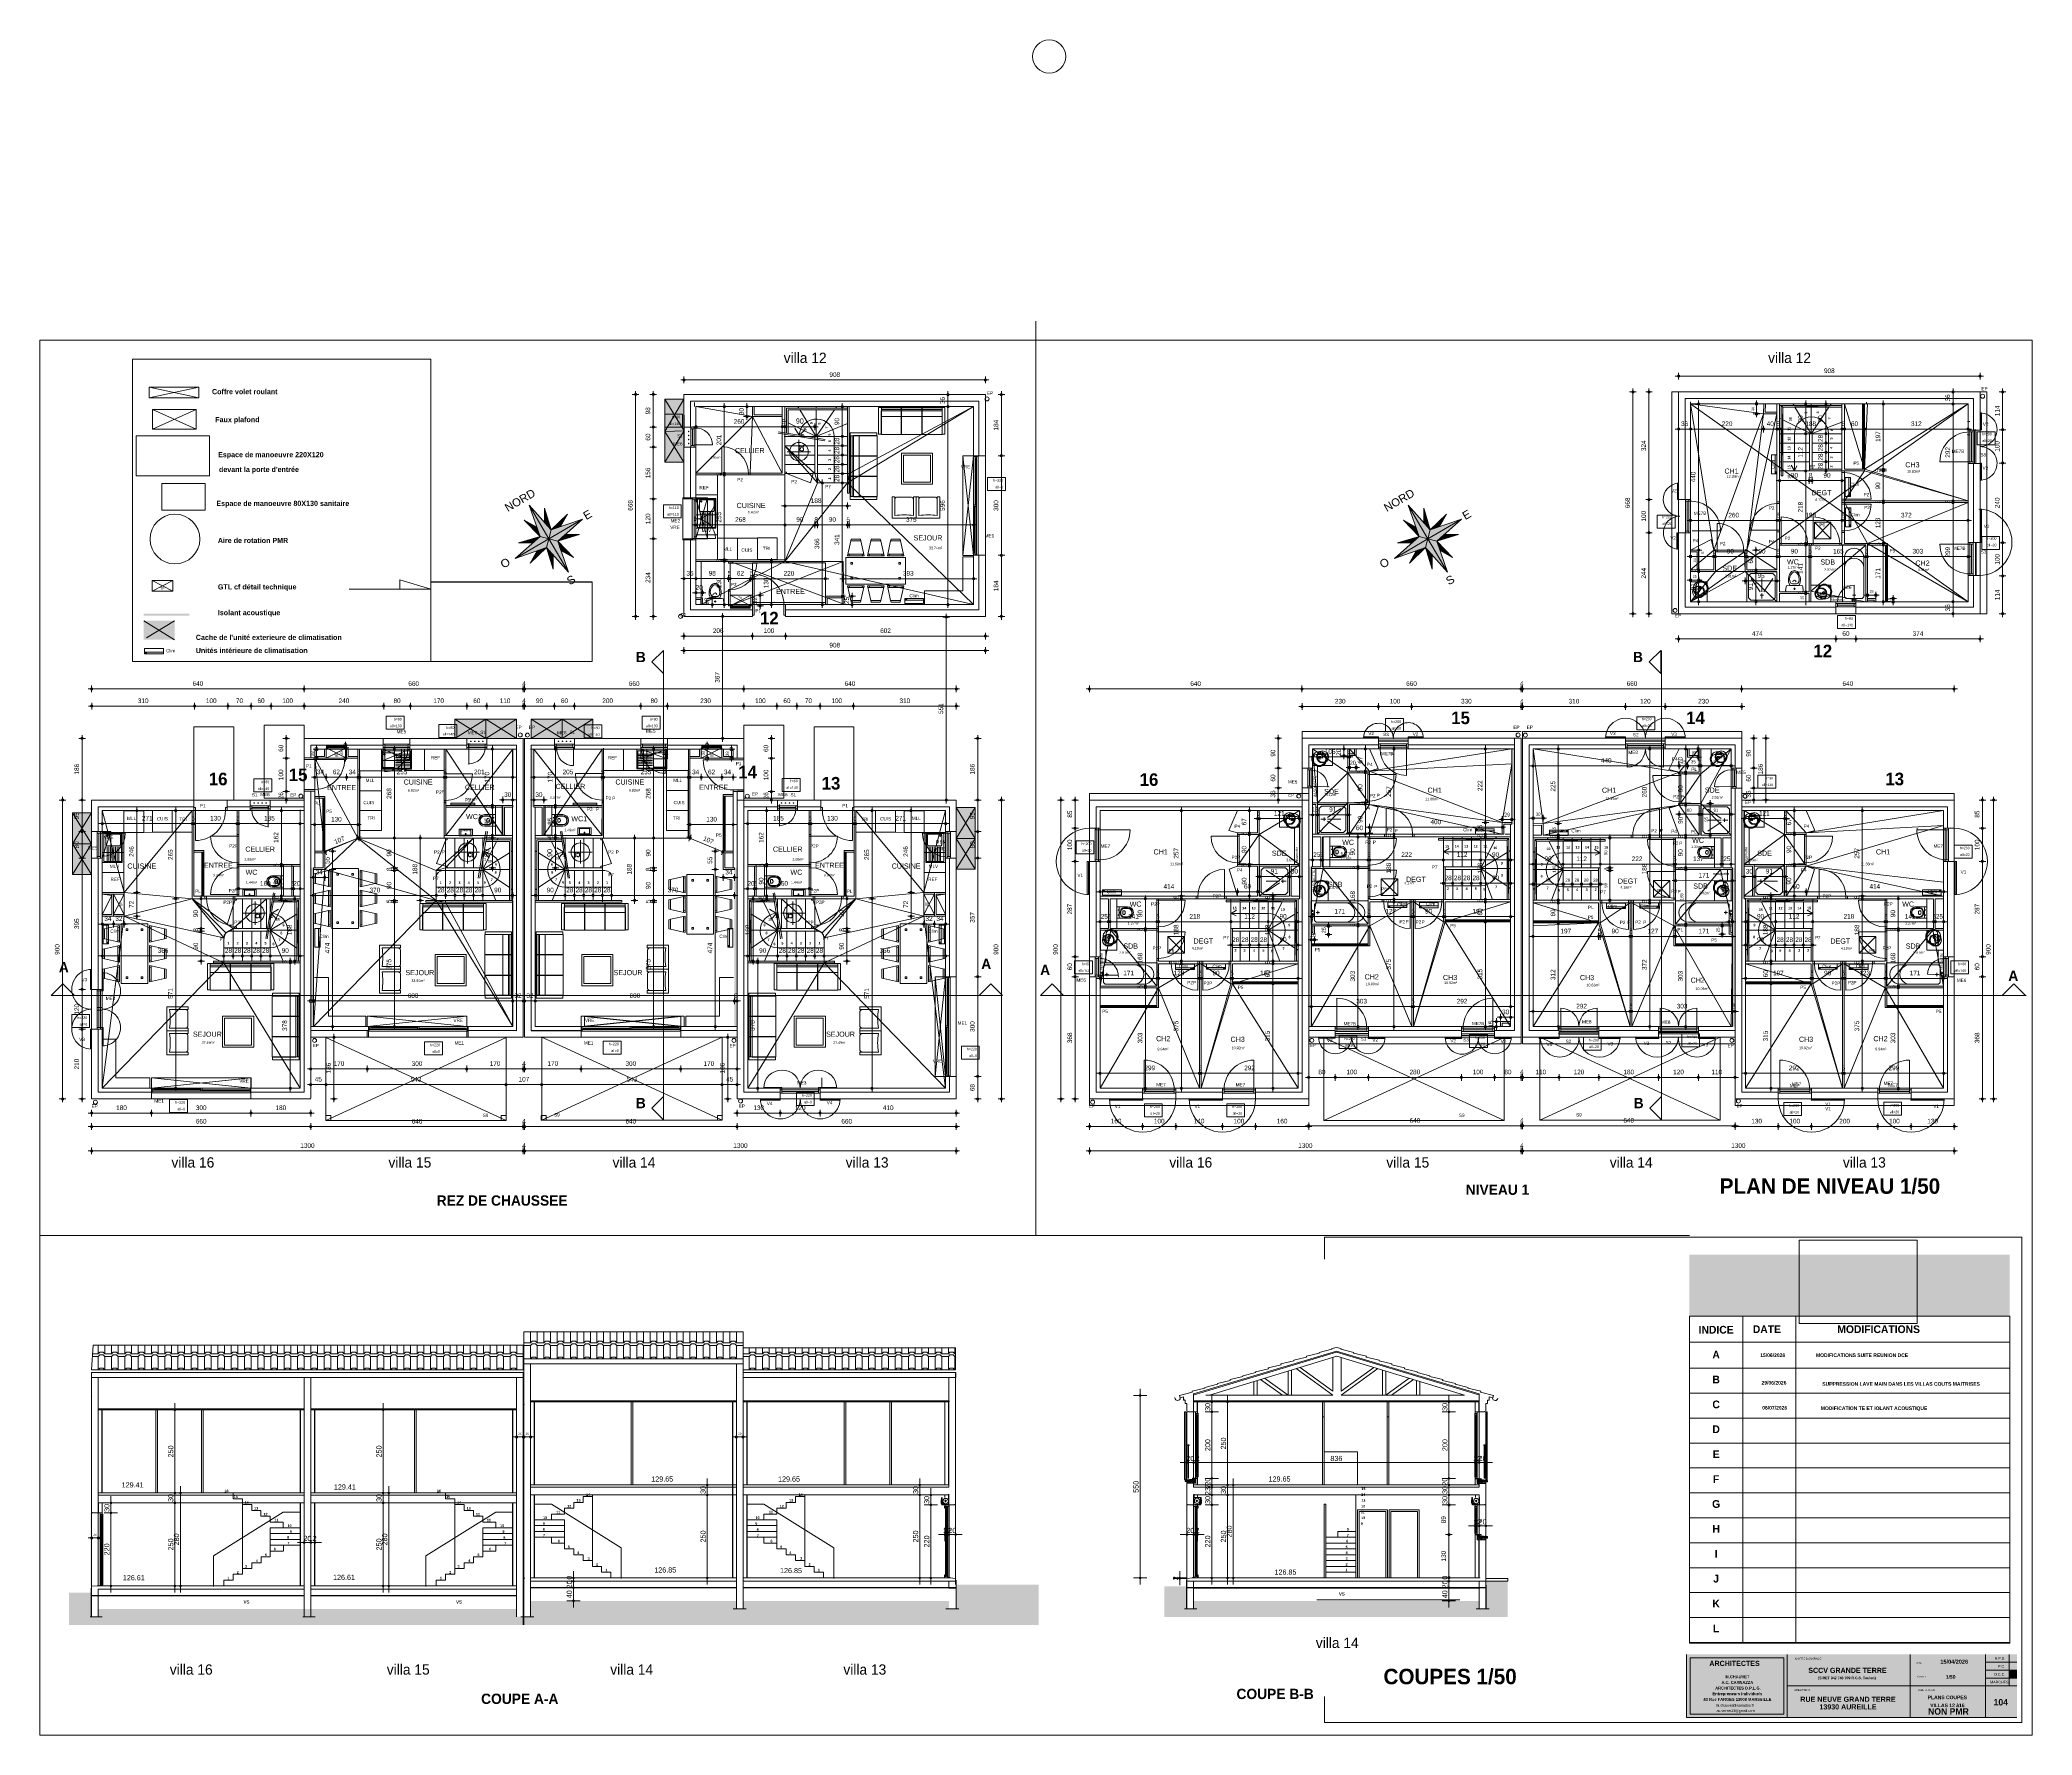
# Model space of a CAD drawing. Header units: metres. Extents: x -30.4 to 29.6, y -50.6 to 0.4.
import ezdxf
from ezdxf.enums import TextEntityAlignment as Align
from ezdxf.lldxf.tags import DXFTag

# ---------------------------------------------------------------- set-up
doc = ezdxf.new("R2010")
doc.units = ezdxf.units.M
doc.header["$MEASUREMENT"] = 0
doc.header["$XCLIPFRAME"] = 2
for name, color, linetype in [('Calque commun', 7, 'Continuous'), ('Calque100', 7, 'Continuous'), ('Calque2', 7, 'Continuous'), ('Calque4', 7, 'Continuous'), ('Calque5', 7, 'Continuous'), ('Calque7', 7, 'Continuous'), ('Calque9', 7, 'Continuous'), ('Calque90', 7, 'Continuous'), ('Cotations', 7, 'Continuous'), ('Textes', 7, 'Continuous')]:
    doc.layers.add(name, color=color, linetype=linetype)
doc.styles.add('Arial10', font='arial.ttf', dxfattribs={"height": 0.154626})
doc.styles.add('Arial11', font='arial.ttf', dxfattribs={"height": 0.127566})
doc.styles.add('Arial12', font='arialbd.ttf', dxfattribs={"height": 0.077267})
doc.styles.add('Arial13', font='arial.ttf', dxfattribs={"height": 0.064})
doc.styles.add('Arial14', font='arial.ttf', dxfattribs={"height": 0.154626})
doc.styles.add('Arial15', font='arial.ttf', dxfattribs={"height": 0.077313})
doc.styles.add('Arial16', font='arial.ttf', dxfattribs={"height": 0.139163})
doc.styles.add('Arial17', font='arial.ttf', dxfattribs={"height": 0.063335})
doc.styles.add('Arial4', font='arial.ttf', dxfattribs={"height": 0.098961})
doc.styles.add('Arial5', font='arial.ttf', dxfattribs={"height": 0.185551})
doc.styles.add('Arial6', font='arial.ttf', dxfattribs={"height": 0.216476})
doc.styles.add('Arial7', font='arial.ttf', dxfattribs={"width": 1.037433, "height": 2.319387})
doc.styles.add('Arial8', font='arial.ttf', dxfattribs={"width": 1.027642, "height": 2.319387})
doc.styles.add('Arial9', font='arial.ttf', dxfattribs={"width": 0.996783, "height": 2.319387})
doc.styles.add('Century Gothic', font='GOTHIC.TTF', dxfattribs={"height": 0.139636})
doc.styles.add('Century Gothic Gras', font='txt.shx', dxfattribs={"height": 0.116336})
doc.styles.add('Century Gothic10', font='GOTHICB.TTF', dxfattribs={"height": 0.077558})
doc.styles.add('Century Gothic11', font='GOTHICB.TTF', dxfattribs={"height": 0.465345})
doc.styles.add('Century Gothic12', font='GOTHIC.TTF', dxfattribs={"height": 0.310302})
doc.styles.add('Century Gothic13', font='GOTHICB.TTF', dxfattribs={"height": 0.108581})
doc.styles.add('Century Gothic14', font='GOTHICB.TTF', dxfattribs={"height": 0.193894})
doc.styles.add('Century Gothic15', font='GOTHIC.TTF', dxfattribs={"height": 0.155151})
doc.styles.add('Century Gothic16', font='GOTHIC.TTF', dxfattribs={"height": 0.155151})
doc.styles.add('Century Gothic17', font='GOTHIC.TTF', dxfattribs={"height": 0.09309})
doc.styles.add('Century Gothic18', font='GOTHIC.TTF', dxfattribs={"height": 0.116363})
doc.styles.add('Century Gothic19', font='GOTHIC.TTF', dxfattribs={"height": 0.077575})
doc.styles.add('Century Gothic2', font='GOTHICB.TTF', dxfattribs={"height": 0.378481})
doc.styles.add('Century Gothic3', font='GOTHICB.TTF', dxfattribs={"height": 0.31023})
doc.styles.add('Century Gothic4', font='GOTHIC.TTF', dxfattribs={"height": 0.159822})
doc.styles.add('Century Gothic5', font='GOTHIC.TTF', dxfattribs={"height": 0.159838})
doc.styles.add('Century Gothic6', font='GOTHICB.TTF', dxfattribs={"height": 0.155115})
doc.styles.add('Century Gothic7', font='GOTHIC.TTF', dxfattribs={"height": 0.077575})
doc.styles.add('Century Gothic8', font='GOTHICB.TTF', dxfattribs={"height": 0.241204})
doc.styles.add('Century Gothic9', font='GOTHICB.TTF', dxfattribs={"height": 0.046535})
tags = doc.linetypes.add('DASHDOT2', pattern=[0.5, 0.25, -0.125, 0, -0.125]).pattern_tags.tags
tags[10:11] = [DXFTag(74, 4), DXFTag(75, 0), DXFTag(340, '0'), DXFTag(46, 1.0), DXFTag(50, 0.0), DXFTag(44, 0.0), DXFTag(45, 0.0)]
tags[8:9] = [DXFTag(74, 4), DXFTag(75, 0), DXFTag(340, '0'), DXFTag(46, 1.0), DXFTag(50, 0.0), DXFTag(44, 0.0), DXFTag(45, 0.0)]
tags[6:7] = [DXFTag(74, 4), DXFTag(75, 0), DXFTag(340, '0'), DXFTag(46, 1.0), DXFTag(50, 0.0), DXFTag(44, 0.0), DXFTag(45, 0.0)]
tags[4:5] = [DXFTag(74, 4), DXFTag(75, 0), DXFTag(340, '0'), DXFTag(46, 1.0), DXFTag(50, 0.0), DXFTag(44, 0.0), DXFTag(45, 0.0)]
tags = doc.linetypes.add('DIVIDE2', pattern=[0.625, 0.25, -0.125, 0, -0.125, 0, -0.125]).pattern_tags.tags
tags[14:15] = [DXFTag(74, 4), DXFTag(75, 0), DXFTag(340, '0'), DXFTag(46, 1.0), DXFTag(50, 0.0), DXFTag(44, 0.0), DXFTag(45, 0.0)]
tags[12:13] = [DXFTag(74, 4), DXFTag(75, 0), DXFTag(340, '0'), DXFTag(46, 1.0), DXFTag(50, 0.0), DXFTag(44, 0.0), DXFTag(45, 0.0)]
tags[10:11] = [DXFTag(74, 4), DXFTag(75, 0), DXFTag(340, '0'), DXFTag(46, 1.0), DXFTag(50, 0.0), DXFTag(44, 0.0), DXFTag(45, 0.0)]
tags[8:9] = [DXFTag(74, 4), DXFTag(75, 0), DXFTag(340, '0'), DXFTag(46, 1.0), DXFTag(50, 0.0), DXFTag(44, 0.0), DXFTag(45, 0.0)]
tags[6:7] = [DXFTag(74, 4), DXFTag(75, 0), DXFTag(340, '0'), DXFTag(46, 1.0), DXFTag(50, 0.0), DXFTag(44, 0.0), DXFTag(45, 0.0)]
tags[4:5] = [DXFTag(74, 4), DXFTag(75, 0), DXFTag(340, '0'), DXFTag(46, 1.0), DXFTag(50, 0.0), DXFTag(44, 0.0), DXFTag(45, 0.0)]
tags = doc.linetypes.add('DOT2', pattern=[0.125, 0, -0.125]).pattern_tags.tags
tags[6:7] = [DXFTag(74, 4), DXFTag(75, 0), DXFTag(340, '0'), DXFTag(46, 1.0), DXFTag(50, 0.0), DXFTag(44, 0.0), DXFTag(45, 0.0)]
tags[4:5] = [DXFTag(74, 4), DXFTag(75, 0), DXFTag(340, '0'), DXFTag(46, 1.0), DXFTag(50, 0.0), DXFTag(44, 0.0), DXFTag(45, 0.0)]
tags = doc.linetypes.add('HIDDEN', pattern=[0.375, 0.25, -0.125]).pattern_tags.tags
tags[6:7] = [DXFTag(74, 4), DXFTag(75, 0), DXFTag(340, '0'), DXFTag(46, 1.0), DXFTag(50, 0.0), DXFTag(44, 0.0), DXFTag(45, 0.0)]
tags[4:5] = [DXFTag(74, 4), DXFTag(75, 0), DXFTag(340, '0'), DXFTag(46, 1.0), DXFTag(50, 0.0), DXFTag(44, 0.0), DXFTag(45, 0.0)]
tags = doc.linetypes.add('HIDDEN2', pattern=[0.1875, 0.125, -0.0625]).pattern_tags.tags
tags[6:7] = [DXFTag(74, 4), DXFTag(75, 0), DXFTag(340, '0'), DXFTag(46, 1.0), DXFTag(50, 0.0), DXFTag(44, 0.0), DXFTag(45, 0.0)]
tags[4:5] = [DXFTag(74, 4), DXFTag(75, 0), DXFTag(340, '0'), DXFTag(46, 1.0), DXFTag(50, 0.0), DXFTag(44, 0.0), DXFTag(45, 0.0)]
tags = doc.linetypes.add('HIDDENX2', pattern=[0.75, 0.5, -0.25]).pattern_tags.tags
tags[6:7] = [DXFTag(74, 4), DXFTag(75, 0), DXFTag(340, '0'), DXFTag(46, 1.0), DXFTag(50, 0.0), DXFTag(44, 0.0), DXFTag(45, 0.0)]
tags[4:5] = [DXFTag(74, 4), DXFTag(75, 0), DXFTag(340, '0'), DXFTag(46, 1.0), DXFTag(50, 0.0), DXFTag(44, 0.0), DXFTag(45, 0.0)]
picture_1 = doc.add_image_def('image1.jpg', size_in_pixel=(1169, 826))
picture_2 = doc.add_image_def('image2.jpg', size_in_pixel=(789, 328))

# ---------------------------------------------------------------- blocks, each defined once
blk = doc.blocks.new('Block9665')
at = {"layer": 'Calque commun', "color": 7, "linetype": 'Continuous', "lineweight": 18}
for p, q in [((-28.839, -22.471), (-25.759, -22.471)), ((-24.759, -22.471), (-24.059, -22.471)), ((-23.459, -22.471), (-22.439, -22.471))]:
    blk.add_line(p, q, dxfattribs=at)
at = {"layer": 'Calque commun', "color": 7, "linetype": 'Continuous', "lineweight": 9}
for p, q in [((-28.639, -22.671), (-25.759, -22.671)), ((-28.519, -22.791), (-25.759, -22.791)), ((-24.759, -22.671), (-24.059, -22.671)), ((-24.759, -22.791), (-24.059, -22.791)), ((-23.459, -22.671), (-22.439, -22.671)), ((-23.459, -22.791), (-22.439, -22.791)), ((-22.439, -22.791), (-22.439, -22.471))]:
    blk.add_line(p, q, dxfattribs=at)
blk = doc.blocks.new('@PRES_1_$$_1')
at = {"layer": 'Calque commun', "color": 5, "linetype": 'Continuous', "lineweight": 9}
blk.add_line((0.05, 0.32), (0.05, 1.22), dxfattribs=at)
at = {"layer": 'Calque commun', "color": 5, "linetype": 'Continuous', "lineweight": 9, "extrusion": (0, 0, -1)}
blk.add_arc((-0.05, 0.32), 0.9, 90, 180, dxfattribs=at)
at = {"layer": 'Calque commun', "color": 5, "linetype": 'Continuous', "lineweight": 9}
mesh = blk.add_polyface(dxfattribs=at)
corners = [(0, 0.22), (0, 0.32), (0.05, 0.32), (0.05, 0.22)]
mesh.append_faces([[corners[k] for k in face] for face in [(0, 1, 2, 3)]], dxfattribs={"color": 5})
mesh = blk.add_polyface(dxfattribs=at)
corners = [(0.95, 0.22), (0.95, 0.32), (1, 0.32), (1, 0.22)]
mesh.append_faces([[corners[k] for k in face] for face in [(0, 1, 2, 3)]], dxfattribs={"color": 5})
blk = doc.blocks.new('@PRES_1_$$_1-2')
at = {"layer": 'Calque commun', "color": 0, "linetype": 'Continuous', "lineweight": 9}
blk.add_line((0, 0), (0, 0.32), dxfattribs=at)
blk = doc.blocks.new('@PRES_1_$$_1-3')
at = {"layer": 'Calque commun', "color": 0, "linetype": 'Continuous', "lineweight": 9}
blk.add_line((0, 0), (0, 0.32), dxfattribs=at)
blk = doc.blocks.new('INTER_2D_COMB')
at = {"layer": 'Calque commun', "color": 0, "linetype": 'ByBlock', "lineweight": -2}
blk.add_blockref('@PRES_1_$$_1', (0, 0), dxfattribs=at)
at = {"layer": 'Calque commun', "color": 5, "linetype": 'ByBlock', "lineweight": -2}
blk.add_blockref('@PRES_1_$$_1-2', (0, 0), dxfattribs=at)
at = {"layer": 'Calque commun', "color": 5, "linetype": 'ByBlock', "lineweight": -2, "extrusion": (0, 0, -1), "xscale": -1, "yscale": -1, "zscale": -1, "rotation": -180}
blk.add_blockref('@PRES_1_$$_1-3', (-1, 0), dxfattribs=at)
blk = doc.blocks.new('PLACED_COMB')
at = {"layer": 'Calque commun', "color": 0, "linetype": 'ByBlock', "lineweight": -2}
blk.add_blockref('INTER_2D_COMB', (0, 0), dxfattribs=at)
blk = doc.blocks.new('Block17411')
at = {"layer": 'Calque commun', "color": 7, "linetype": 'Continuous', "lineweight": 18}
for p, q in [((-28.839, -23.421), (-28.839, -22.471)), ((-28.839, -28.171), (-28.839, -24.221)), ((-28.839, -31.471), (-28.839, -29.371))]:
    blk.add_line(p, q, dxfattribs=at)
at = {"layer": 'Calque commun', "color": 7, "linetype": 'Continuous', "lineweight": 9}
for p, q in [((-28.639, -23.421), (-28.639, -22.671)), ((-28.519, -23.421), (-28.519, -22.791)), ((-28.639, -28.171), (-28.639, -24.221)), ((-28.519, -28.171), (-28.519, -24.221)), ((-28.639, -31.271), (-28.639, -29.371)), ((-28.519, -31.151), (-28.519, -29.371))]:
    blk.add_line(p, q, dxfattribs=at)
blk = doc.blocks.new('Block17413')
at = {"layer": 'Calque commun', "color": 7, "linetype": 'Continuous', "lineweight": 9}
for p, q in [((-22.559, -22.771), (-22.559, -31.131)), ((-22.439, -22.651), (-22.439, -31.251))]:
    blk.add_line(p, q, dxfattribs=at)
at = {"layer": 'Calque commun', "color": 7, "linetype": 'Continuous', "lineweight": 18}
blk.add_line((-22.239, -22.451), (-22.239, -31.451), dxfattribs=at)
blk = doc.blocks.new('Block17414')
at = {"layer": 'Calque commun', "color": 7, "linetype": 'Continuous', "lineweight": 9}
for p, q in [((-28.519, -31.151), (-27.039, -31.151)), ((-24.039, -31.151), (-22.559, -31.151)), ((-28.639, -31.271), (-27.039, -31.271)), ((-24.039, -31.271), (-22.439, -31.271))]:
    blk.add_line(p, q, dxfattribs=at)
at = {"layer": 'Calque commun', "color": 7, "linetype": 'Continuous', "lineweight": 18}
for p, q in [((-28.839, -31.471), (-27.039, -31.471)), ((-24.039, -31.471), (-22.239, -31.471))]:
    blk.add_line(p, q, dxfattribs=at)
blk = doc.blocks.new('Block18105')
at = {"layer": 'Calque commun', "color": 7, "linetype": 'Continuous', "lineweight": 9}
for p, q in [((26.934, -23.321), (26.934, -22.791)), ((27.054, -23.321), (27.054, -22.671)), ((26.934, -27.191), (26.934, -24.321)), ((27.054, -27.191), (27.054, -24.321)), ((26.934, -31.151), (26.934, -27.791)), ((27.054, -31.271), (27.054, -27.791))]:
    blk.add_line(p, q, dxfattribs=at)
at = {"layer": 'Calque commun', "color": 7, "linetype": 'Continuous', "lineweight": 18}
for p, q in [((27.254, -23.321), (27.254, -22.471)), ((27.254, -27.191), (27.254, -24.321)), ((27.254, -31.471), (27.254, -27.791))]:
    blk.add_line(p, q, dxfattribs=at)
blk = doc.blocks.new('Block18106')
at = {"layer": 'Calque commun', "color": 7, "linetype": 'Continuous', "lineweight": 18}
blk.add_line((27.254, -22.471), (20.854, -22.471), dxfattribs=at)
at = {"layer": 'Calque commun', "color": 7, "linetype": 'Continuous', "lineweight": 9}
for p, q in [((20.854, -22.791), (20.854, -22.471)), ((27.054, -22.671), (20.854, -22.671)), ((26.934, -22.791), (20.854, -22.791))]:
    blk.add_line(p, q, dxfattribs=at)
blk = doc.blocks.new('Block18107')
at = {"layer": 'Calque commun', "color": 7, "linetype": 'Continuous', "lineweight": 18}
blk.add_line((20.654, -25.421), (20.654, -31.451), dxfattribs=at)
at = {"layer": 'Calque commun', "color": 7, "linetype": 'Continuous', "lineweight": 9}
for p, q in [((20.854, -25.421), (20.854, -31.251)), ((20.974, -25.421), (20.974, -31.131))]:
    blk.add_line(p, q, dxfattribs=at)
blk = doc.blocks.new('Block18108')
at = {"layer": 'Calque commun', "color": 7, "linetype": 'Continuous', "lineweight": 9}
for p, q in [((20.974, -31.151), (21.954, -31.151)), ((22.954, -31.151), (24.954, -31.151)), ((25.954, -31.151), (26.934, -31.151)), ((20.854, -31.271), (21.954, -31.271)), ((22.954, -31.271), (24.954, -31.271)), ((25.954, -31.271), (27.054, -31.271))]:
    blk.add_line(p, q, dxfattribs=at)
at = {"layer": 'Calque commun', "color": 7, "linetype": 'Continuous', "lineweight": 18}
for p, q in [((20.654, -31.471), (21.954, -31.471)), ((22.954, -31.471), (24.954, -31.471)), ((25.954, -31.471), (27.254, -31.471))]:
    blk.add_line(p, q, dxfattribs=at)
blk = doc.blocks.new('new')
at = {"layer": 'Calque commun', "color": 5, "linetype": 'Continuous', "lineweight": 9}
blk.add_arc((0, 0), 0.5, 0, 359.99941, dxfattribs=at)
blk = doc.blocks.new('new2')
at = {"layer": 'Calque commun', "color": 5, "linetype": 'Continuous', "lineweight": 9}
blk.add_arc((0, 0), 0.5, 0, 359.99941, dxfattribs=at)
blk = doc.blocks.new('DimLine18434')
at = {"layer": 'Calque commun', "color": 5, "linetype": 'Continuous', "lineweight": 9}
for p, q in [((14.254, -32.28), (14.154, -32.28)), ((14.254, -32.18), (14.254, -32.38)), ((14.254, -32.28), (20.654, -32.28)), ((20.654, -32.18), (20.654, -32.38)), ((20.654, -32.28), (20.754, -32.28))]:
    blk.add_line(p, q, dxfattribs=at)
at = {"layer": 'Calque commun', "color": 5, "linetype": 'Continuous', "lineweight": 9, "xscale": 0.07000000029802322, "yscale": 0.07000000029802322, "zscale": 0.07000000029802322}
for name, p in [('new', (14.254, -32.28)), ('new2', (20.654, -32.28))]:
    blk.add_blockref(name, p, dxfattribs=at)
at = {"layer": 'Calque commun', "color": 5, "linetype": 'Continuous', "lineweight": 9, "style": 'Century Gothic'}
blk.add_text('640', height=0.1396, dxfattribs=at).set_placement((17.454, -32.23), align=Align.BOTTOM_CENTER)
blk = doc.blocks.new('Block25442')
at = {"layer": 'Calque commun', "color": 7, "linetype": 'Continuous', "lineweight": 9}
blk.add_line((-16.039, -20.935), (-16.159, -20.935), dxfattribs=at)
at = {"layer": 'Calque commun', "color": 7, "linetype": 'Continuous', "lineweight": 18}
for p, q in [((-16.039, -20.615), (-15.839, -20.615)), ((-16.039, -20.815), (-16.039, -20.815))]:
    blk.add_line(p, q, dxfattribs=at)
blk = doc.blocks.new('Block25478')
at = {"layer": 'Calque commun', "color": 7, "linetype": 'Continuous', "lineweight": 9}
for p, q in [((-16.159, -20.935), (-16.159, -29.295)), ((-16.039, -20.815), (-16.039, -29.415))]:
    blk.add_line(p, q, dxfattribs=at)
at = {"layer": 'Calque commun', "color": 7, "linetype": 'Continuous', "lineweight": 18}
blk.add_line((-15.839, -20.615), (-15.839, -29.615), dxfattribs=at)
blk = doc.blocks.new('Block25479')
at = {"layer": 'Calque commun', "color": 7, "linetype": 'Continuous', "lineweight": 9}
for p, q in [((-22.239, -29.295), (-22.239, -29.615)), ((-22.239, -29.295), (-20.5, -29.295)), ((-17.5, -29.295), (-16.159, -29.295)), ((-22.239, -29.415), (-20.5, -29.415)), ((-17.5, -29.415), (-16.039, -29.415))]:
    blk.add_line(p, q, dxfattribs=at)
at = {"layer": 'Calque commun', "color": 7, "linetype": 'Continuous', "lineweight": 18}
for p, q in [((-22.239, -29.615), (-20.5, -29.615)), ((-17.5, -29.615), (-15.839, -29.615))]:
    blk.add_line(p, q, dxfattribs=at)
blk = doc.blocks.new('new3')
at = {"layer": 'Calque commun', "color": 5, "linetype": 'Continuous', "lineweight": 9}
blk.add_arc((0, 0), 0.5, 0, 359.99941, dxfattribs=at)
blk = doc.blocks.new('new4')
at = {"layer": 'Calque commun', "color": 5, "linetype": 'Continuous', "lineweight": 9}
blk.add_arc((0, 0), 0.5, 0, 359.99941, dxfattribs=at)
blk = doc.blocks.new('DimLine25498')
at = {"layer": 'Calque commun', "color": 5, "linetype": 'Continuous', "lineweight": 9}
for p, q in [((-22.239, -32.305), (-22.339, -32.305)), ((-22.239, -32.205), (-22.239, -32.405)), ((-22.239, -32.305), (-15.839, -32.305)), ((-15.839, -32.205), (-15.839, -32.405)), ((-15.839, -32.305), (-15.739, -32.305))]:
    blk.add_line(p, q, dxfattribs=at)
at = {"layer": 'Calque commun', "color": 5, "linetype": 'Continuous', "lineweight": 9, "xscale": 0.07000000029802322, "yscale": 0.07000000029802322, "zscale": 0.07000000029802322}
for name, p in [('new3', (-22.239, -32.305)), ('new4', (-15.839, -32.305))]:
    blk.add_blockref(name, p, dxfattribs=at)
at = {"layer": 'Calque commun', "color": 5, "linetype": 'Continuous', "lineweight": 9, "style": 'Century Gothic'}
blk.add_text('640', height=0.1396, dxfattribs=at).set_placement((-19.039, -32.255), align=Align.BOTTOM_CENTER)
blk = doc.blocks.new('Block26342')
at = {"layer": 'Calque commun', "color": 7, "linetype": 'Continuous', "lineweight": 18}
for p, q in [((-22.439, -21.201), (-22.439, -20.615)), ((-22.439, -24.51), (-22.439, -22.201))]:
    blk.add_line(p, q, dxfattribs=at)
at = {"layer": 'Calque commun', "color": 7, "linetype": 'Continuous', "lineweight": 9}
for p, q in [((-22.239, -21.201), (-22.239, -20.815)), ((-22.119, -21.201), (-22.119, -20.935)), ((-22.239, -24.51), (-22.239, -22.201)), ((-22.119, -24.51), (-22.119, -22.201))]:
    blk.add_line(p, q, dxfattribs=at)
blk = doc.blocks.new('@PRES_1_$$_1-4')
at = {"layer": 'Calque commun', "color": 5, "linetype": 'Continuous', "lineweight": 9}
blk.add_line((0.05, 0.32), (0.05, 1.22), dxfattribs=at)
at = {"layer": 'Calque commun', "color": 5, "linetype": 'Continuous', "lineweight": 9, "extrusion": (0, 0, -1)}
blk.add_arc((-0.05, 0.32), 0.9, 90, 180, dxfattribs=at)
at = {"layer": 'Calque commun', "color": 5, "linetype": 'Continuous', "lineweight": 9}
mesh = blk.add_polyface(dxfattribs=at)
corners = [(0, 0), (0, 0.32), (0.05, 0.32), (0.05, 0)]
mesh.append_faces([[corners[k] for k in face] for face in [(0, 1, 2, 3)]], dxfattribs={"color": 5})
mesh = blk.add_polyface(dxfattribs=at)
corners = [(0.95, 0), (0.95, 0.32), (1, 0.32), (1, 0)]
mesh.append_faces([[corners[k] for k in face] for face in [(0, 1, 2, 3)]], dxfattribs={"color": 5})
blk = doc.blocks.new('@PRES_1_$$_1-5')
at = {"layer": 'Calque commun', "color": 0, "linetype": 'ByBlock', "lineweight": -2}
blk.add_line((0, 0), (0, 0.32), dxfattribs=at)
blk = doc.blocks.new('@PRES_1_$$_1-6')
at = {"layer": 'Calque commun', "color": 0, "linetype": 'ByBlock', "lineweight": -2}
blk.add_line((0, 0), (0, 0.32), dxfattribs=at)
blk = doc.blocks.new('INTER_2D_COMB2')
at = {"layer": 'Calque7', "color": 0, "linetype": 'ByBlock', "lineweight": -2}
blk.add_blockref('@PRES_1_$$_1-4', (0, 0), dxfattribs=at)
at = {"layer": 'Calque7', "color": 7, "linetype": 'Continuous', "lineweight": 9}
blk.add_blockref('@PRES_1_$$_1-5', (0, 0), dxfattribs=at)
at = {"layer": 'Calque7', "color": 7, "linetype": 'Continuous', "lineweight": 9, "extrusion": (0, 0, -1), "xscale": -1, "yscale": -1, "zscale": -1, "rotation": -180}
blk.add_blockref('@PRES_1_$$_1-6', (-1, 0), dxfattribs=at)
blk = doc.blocks.new('PLACED_COMB2')
at = {"layer": 'Calque7', "color": 0, "linetype": 'ByBlock', "lineweight": -2}
blk.add_blockref('INTER_2D_COMB2', (0, 0), dxfattribs=at)
blk = doc.blocks.new('Block26954')
at = {"layer": 'Calque commun', "color": 7, "linetype": 'Continuous', "lineweight": 18}
for p, q in [((-15.619, -20.615), (-15.819, -20.615)), ((-15.619, -20.815), (-15.619, -20.815))]:
    blk.add_line(p, q, dxfattribs=at)
at = {"layer": 'Calque commun', "color": 7, "linetype": 'Continuous', "lineweight": 9}
blk.add_line((-15.619, -20.935), (-15.499, -20.935), dxfattribs=at)
blk = doc.blocks.new('Block26989')
at = {"layer": 'Calque commun', "color": 7, "linetype": 'Continuous', "lineweight": 9}
for p, q in [((-9.519, -21.215), (-9.519, -20.935)), ((-9.399, -21.215), (-9.399, -20.815)), ((-9.519, -24.51), (-9.519, -22.215)), ((-9.399, -24.51), (-9.399, -22.215))]:
    blk.add_line(p, q, dxfattribs=at)
at = {"layer": 'Calque commun', "color": 7, "linetype": 'Continuous', "lineweight": 18}
for p, q in [((-9.199, -21.215), (-9.199, -20.615)), ((-9.199, -24.51), (-9.199, -22.215))]:
    blk.add_line(p, q, dxfattribs=at)
blk = doc.blocks.new('Block26990')
at = {"layer": 'Calque commun', "color": 7, "linetype": 'Continuous', "lineweight": 18}
for p, q in [((-15.799, -20.615), (-14.899, -20.615)), ((-14.299, -20.615), (-12.299, -20.615)), ((-11.499, -20.615), (-9.199, -20.615))]:
    blk.add_line(p, q, dxfattribs=at)
at = {"layer": 'Calque commun', "color": 7, "linetype": 'Continuous', "lineweight": 9}
for p, q in [((-15.599, -20.815), (-14.899, -20.815)), ((-15.479, -20.935), (-14.899, -20.935)), ((-14.299, -20.815), (-12.299, -20.815)), ((-14.299, -20.935), (-12.299, -20.935)), ((-11.499, -20.815), (-9.399, -20.815)), ((-11.499, -20.935), (-9.519, -20.935))]:
    blk.add_line(p, q, dxfattribs=at)
blk = doc.blocks.new('Block26991')
at = {"layer": 'Calque commun', "color": 7, "linetype": 'Continuous', "lineweight": 18}
blk.add_line((-15.799, -22.685), (-15.799, -29.615), dxfattribs=at)
at = {"layer": 'Calque commun', "color": 7, "linetype": 'Continuous', "lineweight": 9}
for p, q in [((-15.599, -22.685), (-15.599, -29.415)), ((-15.479, -22.685), (-15.479, -29.295))]:
    blk.add_line(p, q, dxfattribs=at)
blk = doc.blocks.new('Block26992')
at = {"layer": 'Calque commun', "color": 7, "linetype": 'Continuous', "lineweight": 9}
for p, q in [((-15.479, -29.295), (-14.099, -29.295)), ((-11.099, -29.295), (-9.399, -29.295)), ((-9.399, -29.295), (-9.399, -29.615)), ((-15.599, -29.415), (-14.099, -29.415)), ((-11.099, -29.415), (-9.399, -29.415))]:
    blk.add_line(p, q, dxfattribs=at)
at = {"layer": 'Calque commun', "color": 7, "linetype": 'Continuous', "lineweight": 18}
for p, q in [((-15.799, -29.615), (-14.099, -29.615)), ((-11.099, -29.615), (-9.399, -29.615))]:
    blk.add_line(p, q, dxfattribs=at)
blk = doc.blocks.new('new5')
at = {"layer": 'Calque commun', "color": 5, "linetype": 'Continuous', "lineweight": 9}
blk.add_arc((0, 0), 0.5, 0, 359.99941, dxfattribs=at)
blk = doc.blocks.new('new6')
at = {"layer": 'Calque commun', "color": 5, "linetype": 'Continuous', "lineweight": 9}
blk.add_arc((0, 0), 0.5, 0, 359.99941, dxfattribs=at)
blk = doc.blocks.new('DimLine27364')
at = {"layer": 'Calque commun', "color": 5, "linetype": 'Continuous', "lineweight": 9}
for p, q in [((-15.799, -32.305, 0), (-15.899, -32.305, 0)), ((-15.799, -32.205, 0), (-15.799, -32.405, 0)), ((-15.799, -32.305, 0), (-9.399, -32.305, 0)), ((-9.399, -32.205, 0), (-9.399, -32.405, 0)), ((-9.399, -32.305, 0), (-9.299, -32.305, 0))]:
    blk.add_line(p, q, dxfattribs=at)
at = {"layer": 'Calque commun', "color": 5, "linetype": 'Continuous', "lineweight": 9, "xscale": 0.07000000029802322, "yscale": 0.07000000029802322, "zscale": 0.07000000029802322}
for name, p in [('new5', (-15.799, -32.305, 0)), ('new6', (-9.399, -32.305, 0))]:
    blk.add_blockref(name, p, dxfattribs=at)
at = {"layer": 'Calque commun', "color": 5, "linetype": 'Continuous', "lineweight": 9, "style": 'Century Gothic'}
blk.add_text('640', height=0.1396, dxfattribs=at).set_placement((-12.599, -32.255, 0), align=Align.BOTTOM_CENTER)
blk = doc.blocks.new('new7')
at = {"layer": 'Calque commun', "color": 5, "linetype": 'Continuous', "lineweight": 9}
blk.add_arc((0, 0), 0.5, 0, 359.99941, dxfattribs=at)
blk = doc.blocks.new('new8')
at = {"layer": 'Calque commun', "color": 5, "linetype": 'Continuous', "lineweight": 9}
blk.add_arc((0, 0), 0.5, 0, 359.99941, dxfattribs=at)
blk = doc.blocks.new('DimLine27372')
at = {"layer": 'Calque commun', "color": 5, "linetype": 'Continuous', "lineweight": 9}
for p, q in [((-28.839, -32.305, 0), (-28.939, -32.305, 0)), ((-28.839, -32.205, 0), (-28.839, -32.405, 0)), ((-28.839, -32.305, 0), (-22.239, -32.305, 0)), ((-22.239, -32.405, 0), (-22.239, -32.205, 0)), ((-22.239, -32.305, 0), (-22.139, -32.305, 0))]:
    blk.add_line(p, q, dxfattribs=at)
at = {"layer": 'Calque commun', "color": 5, "linetype": 'Continuous', "lineweight": 9, "xscale": 0.07000000029802322, "yscale": 0.07000000029802322, "zscale": 0.07000000029802322}
for name, p in [('new7', (-28.839, -32.305, 0)), ('new8', (-22.239, -32.305, 0))]:
    blk.add_blockref(name, p, dxfattribs=at)
at = {"layer": 'Calque commun', "color": 5, "linetype": 'Continuous', "lineweight": 9, "style": 'Century Gothic'}
blk.add_text('660', height=0.1396, dxfattribs=at).set_placement((-25.539, -32.255, 0), align=Align.BOTTOM_CENTER)
blk = doc.blocks.new('new9')
at = {"layer": 'Calque commun', "color": 5, "linetype": 'Continuous', "lineweight": 9}
blk.add_arc((0, 0), 0.5, 0, 359.99941, dxfattribs=at)
blk = doc.blocks.new('new10')
at = {"layer": 'Calque commun', "color": 5, "linetype": 'Continuous', "lineweight": 9}
blk.add_arc((0, 0), 0.5, 0, 359.99941, dxfattribs=at)
blk = doc.blocks.new('DimLine27581')
at = {"layer": 'Calque commun', "color": 5, "linetype": 'Continuous', "lineweight": 9}
for p, q in [((-14.099, -30.568), (-14.199, -30.568)), ((-14.099, -30.468), (-14.099, -30.668)), ((-14.099, -30.568), (-11.099, -30.568)), ((-11.099, -30.468), (-11.099, -30.668)), ((-11.099, -30.568), (-10.999, -30.568))]:
    blk.add_line(p, q, dxfattribs=at)
at = {"layer": 'Calque commun', "color": 5, "linetype": 'Continuous', "lineweight": 9, "xscale": 0.07000000029802322, "yscale": 0.07000000029802322, "zscale": 0.07000000029802322}
for name, p in [('new9', (-14.099, -30.568)), ('new10', (-11.099, -30.568))]:
    blk.add_blockref(name, p, dxfattribs=at)
at = {"layer": 'Calque commun', "color": 5, "linetype": 'Continuous', "lineweight": 9, "style": 'Century Gothic'}
blk.add_text('300', height=0.1396, dxfattribs=at).set_placement((-12.599, -30.518), align=Align.BOTTOM_CENTER)
blk = doc.blocks.new('new11')
at = {"layer": 'Calque commun', "color": 5, "linetype": 'Continuous', "lineweight": 9}
blk.add_arc((0, 0), 0.5, 0, 359.99941, dxfattribs=at)
blk = doc.blocks.new('new12')
at = {"layer": 'Calque commun', "color": 5, "linetype": 'Continuous', "lineweight": 9}
blk.add_arc((0, 0), 0.5, 0, 359.99941, dxfattribs=at)
blk = doc.blocks.new('DimLine27589')
at = {"layer": 'Calque commun', "color": 5, "linetype": 'Continuous', "lineweight": 9}
for p, q in [((-15.799, -30.569), (-15.899, -30.569)), ((-15.799, -30.469), (-15.799, -30.669)), ((-15.799, -30.569), (-14.099, -30.568)), ((-14.099, -30.468), (-14.099, -30.668)), ((-14.099, -30.568), (-13.999, -30.568))]:
    blk.add_line(p, q, dxfattribs=at)
at = {"layer": 'Calque commun', "color": 5, "linetype": 'Continuous', "lineweight": 9, "xscale": 0.07000000105412503, "yscale": 0.07000000105412503, "zscale": 0.07000000029802322, "rotation": 0.008421292384308318}
for name, p in [('new11', (-15.799, -30.569)), ('new12', (-14.099, -30.568))]:
    blk.add_blockref(name, p, dxfattribs=at)
at = {"layer": 'Calque commun', "color": 5, "linetype": 'Continuous', "lineweight": 9, "style": 'Century Gothic'}
blk.add_text('170', height=0.1396, rotation=0.00842, dxfattribs=at).set_placement((-14.949, -30.518), align=Align.BOTTOM_CENTER)
blk = doc.blocks.new('new13')
at = {"layer": 'Calque commun', "color": 5, "linetype": 'Continuous', "lineweight": 9}
blk.add_arc((0, 0), 0.5, 0, 359.99941, dxfattribs=at)
blk = doc.blocks.new('new14')
at = {"layer": 'Calque commun', "color": 5, "linetype": 'Continuous', "lineweight": 9}
blk.add_arc((0, 0), 0.5, 0, 359.99941, dxfattribs=at)
blk = doc.blocks.new('DimLine27597')
at = {"layer": 'Calque commun', "color": 5, "linetype": 'Continuous', "lineweight": 9}
for p, q in [((-11.099, -30.568), (-11.199, -30.568)), ((-11.099, -30.468), (-11.099, -30.668)), ((-11.099, -30.568), (-9.399, -30.569)), ((-9.399, -30.469), (-9.399, -30.669)), ((-9.399, -30.569), (-9.299, -30.569))]:
    blk.add_line(p, q, dxfattribs=at)
at = {"layer": 'Calque commun', "color": 5, "linetype": 'Continuous', "lineweight": 9, "xscale": 0.07000000105440485, "yscale": 0.07000000105440485, "zscale": 0.07000000029802322, "rotation": -0.008422850479484262}
for name, p in [('new13', (-11.099, -30.568)), ('new14', (-9.399, -30.569))]:
    blk.add_blockref(name, p, dxfattribs=at)
at = {"layer": 'Calque commun', "color": 5, "linetype": 'Continuous', "lineweight": 9, "style": 'Century Gothic'}
blk.add_text('170', height=0.1396, rotation=359.99158, dxfattribs=at).set_placement((-10.249, -30.518), align=Align.BOTTOM_CENTER)
blk = doc.blocks.new('new15')
at = {"layer": 'Calque commun', "color": 5, "linetype": 'Continuous', "lineweight": 9}
blk.add_arc((0, 0), 0.5, 0, 359.99941, dxfattribs=at)
blk = doc.blocks.new('new16')
at = {"layer": 'Calque commun', "color": 5, "linetype": 'Continuous', "lineweight": 9}
blk.add_arc((0, 0), 0.5, 0, 359.99941, dxfattribs=at)
blk = doc.blocks.new('DimLine27605')
at = {"layer": 'Calque commun', "color": 5, "linetype": 'Continuous', "lineweight": 9}
for p, q in [((-20.539, -30.569), (-20.639, -30.569)), ((-20.539, -30.469), (-20.539, -30.669)), ((-20.539, -30.569), (-17.539, -30.568)), ((-17.539, -30.468), (-17.539, -30.668)), ((-17.539, -30.568), (-17.439, -30.568))]:
    blk.add_line(p, q, dxfattribs=at)
at = {"layer": 'Calque commun', "color": 5, "linetype": 'Continuous', "lineweight": 9, "xscale": 0.07000000054080935, "yscale": 0.07000000054080935, "zscale": 0.07000000029802322, "rotation": 0.004772001190370842}
for name, p in [('new15', (-20.539, -30.569)), ('new16', (-17.539, -30.568))]:
    blk.add_blockref(name, p, dxfattribs=at)
at = {"layer": 'Calque commun', "color": 5, "linetype": 'Continuous', "lineweight": 9, "style": 'Century Gothic'}
blk.add_text('300', height=0.1396, rotation=0.00477, dxfattribs=at).set_placement((-19.039, -30.518), align=Align.BOTTOM_CENTER)
blk = doc.blocks.new('new17')
at = {"layer": 'Calque commun', "color": 5, "linetype": 'Continuous', "lineweight": 9}
blk.add_arc((0, 0), 0.5, 0, 359.99941, dxfattribs=at)
blk = doc.blocks.new('new18')
at = {"layer": 'Calque commun', "color": 5, "linetype": 'Continuous', "lineweight": 9}
blk.add_arc((0, 0), 0.5, 0, 359.99941, dxfattribs=at)
blk = doc.blocks.new('DimLine27613')
at = {"layer": 'Calque commun', "color": 5, "linetype": 'Continuous', "lineweight": 9}
for p, q in [((-22.239, -30.569), (-22.339, -30.569)), ((-22.239, -30.469), (-22.239, -30.669)), ((-22.239, -30.569), (-20.539, -30.569)), ((-20.539, -30.469), (-20.539, -30.669)), ((-20.539, -30.569), (-20.439, -30.569))]:
    blk.add_line(p, q, dxfattribs=at)
at = {"layer": 'Calque commun', "color": 5, "linetype": 'Continuous', "lineweight": 9, "xscale": 0.07000000029802322, "yscale": 0.07000000029802322, "zscale": 0.07000000029802322}
for name, p in [('new17', (-22.239, -30.569)), ('new18', (-20.539, -30.569))]:
    blk.add_blockref(name, p, dxfattribs=at)
at = {"layer": 'Calque commun', "color": 5, "linetype": 'Continuous', "lineweight": 9, "style": 'Century Gothic'}
blk.add_text('170', height=0.1396, dxfattribs=at).set_placement((-21.389, -30.519), align=Align.BOTTOM_CENTER)
blk = doc.blocks.new('new19')
at = {"layer": 'Calque commun', "color": 5, "linetype": 'Continuous', "lineweight": 9}
blk.add_arc((0, 0), 0.5, 0, 359.99941, dxfattribs=at)
blk = doc.blocks.new('new20')
at = {"layer": 'Calque commun', "color": 5, "linetype": 'Continuous', "lineweight": 9}
blk.add_arc((0, 0), 0.5, 0, 359.99941, dxfattribs=at)
blk = doc.blocks.new('DimLine27621')
at = {"layer": 'Calque commun', "color": 5, "linetype": 'Continuous', "lineweight": 9}
for p, q in [((-17.539, -30.568), (-17.639, -30.568)), ((-17.539, -30.468), (-17.539, -30.668)), ((-17.539, -30.568), (-15.839, -30.569)), ((-15.839, -30.469), (-15.839, -30.669)), ((-15.839, -30.569), (-15.739, -30.569))]:
    blk.add_line(p, q, dxfattribs=at)
at = {"layer": 'Calque commun', "color": 5, "linetype": 'Continuous', "lineweight": 9, "xscale": 0.07000000105440485, "yscale": 0.07000000105440485, "zscale": 0.07000000029802322, "rotation": -0.008422850479484262}
for name, p in [('new19', (-17.539, -30.568)), ('new20', (-15.839, -30.569))]:
    blk.add_blockref(name, p, dxfattribs=at)
at = {"layer": 'Calque commun', "color": 5, "linetype": 'Continuous', "lineweight": 9, "style": 'Century Gothic'}
blk.add_text('170', height=0.1396, rotation=359.99158, dxfattribs=at).set_placement((-16.689, -30.518), align=Align.BOTTOM_CENTER)
blk = doc.blocks.new('new21')
at = {"layer": 'Calque commun', "color": 5, "linetype": 'Continuous', "lineweight": 9}
blk.add_arc((0, 0), 0.5, 0, 359.99941, dxfattribs=at)
blk = doc.blocks.new('new22')
at = {"layer": 'Calque commun', "color": 5, "linetype": 'Continuous', "lineweight": 9}
blk.add_arc((0, 0), 0.5, 0, 359.99941, dxfattribs=at)
blk = doc.blocks.new('DimLine27629')
at = {"layer": 'Calque commun', "color": 5, "linetype": 'Continuous', "lineweight": 9}
for p, q in [((-27.039, -31.798), (-27.039, -31.998)), ((-24.039, -31.798), (-24.039, -31.998)), ((-27.039, -31.898), (-27.139, -31.898)), ((-27.039, -31.898), (-24.039, -31.898)), ((-24.039, -31.898), (-23.939, -31.898))]:
    blk.add_line(p, q, dxfattribs=at)
at = {"layer": 'Calque commun', "color": 5, "linetype": 'Continuous', "lineweight": 9, "xscale": 0.07000000029802322, "yscale": 0.07000000029802322, "zscale": 0.07000000029802322}
for name, p in [('new21', (-27.039, -31.898)), ('new22', (-24.039, -31.898))]:
    blk.add_blockref(name, p, dxfattribs=at)
at = {"layer": 'Calque commun', "color": 5, "linetype": 'Continuous', "lineweight": 9, "style": 'Century Gothic'}
blk.add_text('300', height=0.1396, dxfattribs=at).set_placement((-25.539, -31.848), align=Align.BOTTOM_CENTER)
blk = doc.blocks.new('new23')
at = {"layer": 'Calque commun', "color": 5, "linetype": 'Continuous', "lineweight": 9}
blk.add_arc((0, 0), 0.5, 0, 359.99941, dxfattribs=at)
blk = doc.blocks.new('new24')
at = {"layer": 'Calque commun', "color": 5, "linetype": 'Continuous', "lineweight": 9}
blk.add_arc((0, 0), 0.5, 0, 359.99941, dxfattribs=at)
blk = doc.blocks.new('DimLine27637')
at = {"layer": 'Calque commun', "color": 5, "linetype": 'Continuous', "lineweight": 9}
for p, q in [((-28.839, -31.798), (-28.839, -31.998)), ((-27.039, -31.798), (-27.039, -31.998)), ((-28.839, -31.898), (-28.939, -31.898)), ((-28.839, -31.898), (-27.039, -31.898)), ((-27.039, -31.898), (-26.939, -31.898))]:
    blk.add_line(p, q, dxfattribs=at)
at = {"layer": 'Calque commun', "color": 5, "linetype": 'Continuous', "lineweight": 9, "xscale": 0.07000000029802322, "yscale": 0.07000000029802322, "zscale": 0.07000000029802322}
for name, p in [('new23', (-28.839, -31.898)), ('new24', (-27.039, -31.898))]:
    blk.add_blockref(name, p, dxfattribs=at)
at = {"layer": 'Calque commun', "color": 5, "linetype": 'Continuous', "lineweight": 9, "style": 'Century Gothic'}
blk.add_text('180', height=0.1396, dxfattribs=at).set_placement((-27.939, -31.848), align=Align.BOTTOM_CENTER)
blk = doc.blocks.new('new25')
at = {"layer": 'Calque commun', "color": 5, "linetype": 'Continuous', "lineweight": 9}
blk.add_arc((0, 0), 0.5, 0, 359.99941, dxfattribs=at)
blk = doc.blocks.new('new26')
at = {"layer": 'Calque commun', "color": 5, "linetype": 'Continuous', "lineweight": 9}
blk.add_arc((0, 0), 0.5, 0, 359.99941, dxfattribs=at)
blk = doc.blocks.new('DimLine27645')
at = {"layer": 'Calque commun', "color": 5, "linetype": 'Continuous', "lineweight": 9}
for p, q in [((-24.039, -31.798), (-24.039, -31.998)), ((-22.239, -31.798), (-22.239, -31.998)), ((-24.039, -31.898), (-24.139, -31.898)), ((-24.039, -31.898), (-22.239, -31.898)), ((-22.239, -31.898), (-22.139, -31.898))]:
    blk.add_line(p, q, dxfattribs=at)
at = {"layer": 'Calque commun', "color": 5, "linetype": 'Continuous', "lineweight": 9, "xscale": 0.07000000029802322, "yscale": 0.07000000029802322, "zscale": 0.07000000029802322}
for name, p in [('new25', (-24.039, -31.898)), ('new26', (-22.239, -31.898))]:
    blk.add_blockref(name, p, dxfattribs=at)
at = {"layer": 'Calque commun', "color": 5, "linetype": 'Continuous', "lineweight": 9, "style": 'Century Gothic'}
blk.add_text('180', height=0.1396, dxfattribs=at).set_placement((-23.139, -31.848), align=Align.BOTTOM_CENTER)
blk = doc.blocks.new('new27')
at = {"layer": 'Calque commun', "color": 5, "linetype": 'Continuous', "lineweight": 9}
blk.add_arc((0, 0), 0.5, 0, 359.99941, dxfattribs=at)
blk = doc.blocks.new('new28')
at = {"layer": 'Calque commun', "color": 5, "linetype": 'Continuous', "lineweight": 9}
blk.add_arc((0, 0), 0.5, 0, 359.99941, dxfattribs=at)
blk = doc.blocks.new('DimLine27653')
at = {"layer": 'Calque commun', "color": 5, "linetype": 'Continuous', "lineweight": 9}
for p, q in [((-14.899, -19.643), (-14.999, -19.643)), ((-14.899, -19.743), (-14.899, -19.543)), ((-14.899, -19.643), (-14.299, -19.643)), ((-14.299, -19.743), (-14.299, -19.543)), ((-14.299, -19.643), (-14.199, -19.643))]:
    blk.add_line(p, q, dxfattribs=at)
at = {"layer": 'Calque commun', "color": 5, "linetype": 'Continuous', "lineweight": 9, "xscale": 0.07000000029802322, "yscale": 0.07000000029802322, "zscale": 0.07000000029802322}
for name, p in [('new27', (-14.899, -19.643)), ('new28', (-14.299, -19.643))]:
    blk.add_blockref(name, p, dxfattribs=at)
at = {"layer": 'Calque commun', "color": 5, "linetype": 'Continuous', "lineweight": 9, "style": 'Century Gothic'}
blk.add_text('60', height=0.1396, dxfattribs=at).set_placement((-14.599, -19.593), align=Align.BOTTOM_CENTER)
blk = doc.blocks.new('new29')
at = {"layer": 'Calque commun', "color": 5, "linetype": 'Continuous', "lineweight": 9}
blk.add_arc((0, 0), 0.5, 0, 359.99941, dxfattribs=at)
blk = doc.blocks.new('new30')
at = {"layer": 'Calque commun', "color": 5, "linetype": 'Continuous', "lineweight": 9}
blk.add_arc((0, 0), 0.5, 0, 359.99941, dxfattribs=at)
blk = doc.blocks.new('DimLine27661')
at = {"layer": 'Calque commun', "color": 5, "linetype": 'Continuous', "lineweight": 9}
for p, q in [((-12.299, -19.643), (-12.399, -19.643)), ((-12.299, -19.743), (-12.299, -19.543)), ((-12.299, -19.643), (-11.499, -19.643)), ((-11.499, -19.743), (-11.499, -19.543)), ((-11.499, -19.643), (-11.399, -19.643))]:
    blk.add_line(p, q, dxfattribs=at)
at = {"layer": 'Calque commun', "color": 5, "linetype": 'Continuous', "lineweight": 9, "xscale": 0.07000000029802322, "yscale": 0.07000000029802322, "zscale": 0.07000000029802322}
for name, p in [('new29', (-12.299, -19.643)), ('new30', (-11.499, -19.643))]:
    blk.add_blockref(name, p, dxfattribs=at)
at = {"layer": 'Calque commun', "color": 5, "linetype": 'Continuous', "lineweight": 9, "style": 'Century Gothic'}
blk.add_text('80', height=0.1396, dxfattribs=at).set_placement((-11.899, -19.593), align=Align.BOTTOM_CENTER)
blk = doc.blocks.new('new31')
at = {"layer": 'Calque commun', "color": 5, "linetype": 'Continuous', "lineweight": 9}
blk.add_arc((0, 0), 0.5, 0, 359.99941, dxfattribs=at)
blk = doc.blocks.new('new32')
at = {"layer": 'Calque commun', "color": 5, "linetype": 'Continuous', "lineweight": 9}
blk.add_arc((0, 0), 0.5, 0, 359.99941, dxfattribs=at)
blk = doc.blocks.new('DimLine27677')
at = {"layer": 'Calque commun', "color": 5, "linetype": 'Continuous', "lineweight": 9}
for p, q in [((-14.299, -19.643), (-14.399, -19.643)), ((-14.299, -19.743), (-14.299, -19.543)), ((-14.299, -19.643), (-12.299, -19.643)), ((-12.299, -19.743), (-12.299, -19.543)), ((-12.299, -19.643), (-12.199, -19.643))]:
    blk.add_line(p, q, dxfattribs=at)
at = {"layer": 'Calque commun', "color": 5, "linetype": 'Continuous', "lineweight": 9, "xscale": 0.07000000029802322, "yscale": 0.07000000029802322, "zscale": 0.07000000029802322}
for name, p in [('new31', (-14.299, -19.643)), ('new32', (-12.299, -19.643))]:
    blk.add_blockref(name, p, dxfattribs=at)
at = {"layer": 'Calque commun', "color": 5, "linetype": 'Continuous', "lineweight": 9, "style": 'Century Gothic'}
blk.add_text('200', height=0.1396, dxfattribs=at).set_placement((-13.299, -19.593), align=Align.BOTTOM_CENTER)
blk = doc.blocks.new('new33')
at = {"layer": 'Calque commun', "color": 5, "linetype": 'Continuous', "lineweight": 9}
blk.add_arc((0, 0), 0.5, 0, 359.99941, dxfattribs=at)
blk = doc.blocks.new('new34')
at = {"layer": 'Calque commun', "color": 5, "linetype": 'Continuous', "lineweight": 9}
blk.add_arc((0, 0), 0.5, 0, 359.99941, dxfattribs=at)
blk = doc.blocks.new('DimLine27685')
at = {"layer": 'Calque commun', "color": 5, "linetype": 'Continuous', "lineweight": 9}
for p, q in [((-11.499, -19.643), (-11.599, -19.643)), ((-11.499, -19.743), (-11.499, -19.543)), ((-11.499, -19.643), (-9.199, -19.643)), ((-9.199, -19.743), (-9.199, -19.543)), ((-9.199, -19.643), (-9.099, -19.643))]:
    blk.add_line(p, q, dxfattribs=at)
at = {"layer": 'Calque commun', "color": 5, "linetype": 'Continuous', "lineweight": 9, "xscale": 0.07000000029802322, "yscale": 0.07000000029802322, "zscale": 0.07000000029802322}
for name, p in [('new33', (-11.499, -19.643)), ('new34', (-9.199, -19.643))]:
    blk.add_blockref(name, p, dxfattribs=at)
at = {"layer": 'Calque commun', "color": 5, "linetype": 'Continuous', "lineweight": 9, "style": 'Century Gothic'}
blk.add_text('230', height=0.1396, dxfattribs=at).set_placement((-10.349, -19.593), align=Align.BOTTOM_CENTER)
blk = doc.blocks.new('new35')
at = {"layer": 'Calque commun', "color": 5, "linetype": 'Continuous', "lineweight": 9}
blk.add_arc((0, 0), 0.5, 0, 359.99941, dxfattribs=at)
blk = doc.blocks.new('new36')
at = {"layer": 'Calque commun', "color": 5, "linetype": 'Continuous', "lineweight": 9}
blk.add_arc((0, 0), 0.5, 0, 359.99941, dxfattribs=at)
blk = doc.blocks.new('DimLine27757')
at = {"layer": 'Calque commun', "color": 5, "linetype": 'Continuous', "lineweight": 9}
for p, q in [((-20.039, -19.643), (-20.139, -19.643)), ((-20.039, -19.743), (-20.039, -19.543)), ((-20.039, -19.643), (-19.239, -19.643)), ((-19.239, -19.743), (-19.239, -19.543)), ((-19.239, -19.643), (-19.139, -19.643))]:
    blk.add_line(p, q, dxfattribs=at)
at = {"layer": 'Calque commun', "color": 5, "linetype": 'Continuous', "lineweight": 9, "xscale": 0.07000000029802322, "yscale": 0.07000000029802322, "zscale": 0.07000000029802322}
for name, p in [('new35', (-20.039, -19.643)), ('new36', (-19.239, -19.643))]:
    blk.add_blockref(name, p, dxfattribs=at)
at = {"layer": 'Calque commun', "color": 5, "linetype": 'Continuous', "lineweight": 9, "style": 'Century Gothic'}
blk.add_text('80', height=0.1396, dxfattribs=at).set_placement((-19.639, -19.593), align=Align.BOTTOM_CENTER)
blk = doc.blocks.new('new37')
at = {"layer": 'Calque commun', "color": 5, "linetype": 'Continuous', "lineweight": 9}
blk.add_arc((0, 0), 0.5, 0, 359.99941, dxfattribs=at)
blk = doc.blocks.new('new38')
at = {"layer": 'Calque commun', "color": 5, "linetype": 'Continuous', "lineweight": 9}
blk.add_arc((0, 0), 0.5, 0, 359.99941, dxfattribs=at)
blk = doc.blocks.new('DimLine27765')
at = {"layer": 'Calque commun', "color": 5, "linetype": 'Continuous', "lineweight": 9}
for p, q in [((-22.439, -19.643), (-22.539, -19.643)), ((-22.439, -19.743), (-22.439, -19.543)), ((-22.439, -19.643), (-20.039, -19.643)), ((-20.039, -19.743), (-20.039, -19.543)), ((-20.039, -19.643), (-19.939, -19.643))]:
    blk.add_line(p, q, dxfattribs=at)
at = {"layer": 'Calque commun', "color": 5, "linetype": 'Continuous', "lineweight": 9, "xscale": 0.07000000029802322, "yscale": 0.07000000029802322, "zscale": 0.07000000029802322}
for name, p in [('new37', (-22.439, -19.643)), ('new38', (-20.039, -19.643))]:
    blk.add_blockref(name, p, dxfattribs=at)
at = {"layer": 'Calque commun', "color": 5, "linetype": 'Continuous', "lineweight": 9, "style": 'Century Gothic'}
blk.add_text('240', height=0.1396, dxfattribs=at).set_placement((-21.239, -19.593), align=Align.BOTTOM_CENTER)
blk = doc.blocks.new('120x220')
at = {"layer": 'Calque commun', "color": 7, "linetype": 'HIDDEN', "lineweight": 9}
mesh = blk.add_polyface(dxfattribs=at)
corners = [(0, 2.2), (0, 0), (1.2, 0), (1.2, 2.2)]
mesh.append_faces([[corners[k] for k in face] for face in [(0, 1, 2, 3)]], dxfattribs={"color": 7})
blk = doc.blocks.new('new39')
at = {"layer": 'Calque commun', "color": 5, "linetype": 'Continuous', "lineweight": 9}
blk.add_arc((0, 0), 0.5, 0, 359.99941, dxfattribs=at)
blk = doc.blocks.new('new40')
at = {"layer": 'Calque commun', "color": 5, "linetype": 'Continuous', "lineweight": 9}
blk.add_arc((0, 0), 0.5, 0, 359.99941, dxfattribs=at)
blk = doc.blocks.new('DimLine28175')
at = {"layer": 'Calque commun', "color": 5, "linetype": 'Continuous', "lineweight": 9}
for p, q in [((-21.643, -29.615), (-21.443, -29.615)), ((-21.543, -29.615), (-21.543, -29.515)), ((-21.543, -31.471), (-21.543, -29.615)), ((-21.643, -31.471), (-21.443, -31.471)), ((-21.543, -31.471), (-21.543, -31.571))]:
    blk.add_line(p, q, dxfattribs=at)
at = {"layer": 'Calque commun', "color": 5, "linetype": 'Continuous', "lineweight": 9, "xscale": 0.07000000029802322, "yscale": 0.07000000029802322, "zscale": 0.07000000029802322, "rotation": 90}
for name, p in [('new40', (-21.543, -29.615)), ('new39', (-21.543, -31.471))]:
    blk.add_blockref(name, p, dxfattribs=at)
at = {"layer": 'Calque commun', "color": 5, "linetype": 'Continuous', "lineweight": 9, "style": 'Century Gothic'}
blk.add_text('186', height=0.1396, rotation=90, dxfattribs=at).set_placement((-21.593, -30.543), align=Align.BOTTOM_CENTER)
blk = doc.blocks.new('new41')
at = {"layer": 'Calque commun', "color": 5, "linetype": 'Continuous', "lineweight": 9}
blk.add_arc((0, 0), 0.5, 0, 359.99941, dxfattribs=at)
blk = doc.blocks.new('new42')
at = {"layer": 'Calque commun', "color": 5, "linetype": 'Continuous', "lineweight": 9}
blk.add_arc((0, 0), 0.5, 0, 359.99941, dxfattribs=at)
blk = doc.blocks.new('DimLine28183')
at = {"layer": 'Calque commun', "color": 5, "linetype": 'Continuous', "lineweight": 9}
for p, q in [((-9.583, -29.615), (-9.783, -29.615)), ((-9.683, -29.615), (-9.683, -29.515)), ((-9.683, -31.471), (-9.683, -29.615)), ((-9.583, -31.471), (-9.783, -31.471)), ((-9.683, -31.471), (-9.683, -31.571))]:
    blk.add_line(p, q, dxfattribs=at)
at = {"layer": 'Calque commun', "color": 5, "linetype": 'Continuous', "lineweight": 9, "xscale": 0.07000000029802322, "yscale": 0.07000000029802322, "zscale": 0.07000000029802322, "rotation": 90}
for name, p in [('new42', (-9.683, -29.615)), ('new41', (-9.683, -31.471))]:
    blk.add_blockref(name, p, dxfattribs=at)
at = {"layer": 'Calque commun', "color": 5, "linetype": 'Continuous', "lineweight": 9, "style": 'Century Gothic'}
blk.add_text('186', height=0.1396, rotation=90, dxfattribs=at).set_placement((-9.733, -30.543), align=Align.BOTTOM_CENTER)
blk = doc.blocks.new('new43')
at = {"layer": 'Calque commun', "color": 5, "linetype": 'Continuous', "lineweight": 9}
blk.add_arc((0, 0), 0.5, 0, 359.99941, dxfattribs=at)
blk = doc.blocks.new('new44')
at = {"layer": 'Calque commun', "color": 5, "linetype": 'Continuous', "lineweight": 9}
blk.add_arc((0, 0), 0.5, 0, 359.99941, dxfattribs=at)
blk = doc.blocks.new('DimLine28191')
at = {"layer": 'Calque commun', "color": 5, "linetype": 'Continuous', "lineweight": 9}
for p, q in [((-29.026, -20.615), (-29.226, -20.615)), ((-29.126, -20.615), (-29.126, -20.515)), ((-29.126, -22.471), (-29.126, -20.615)), ((-29.026, -22.471), (-29.226, -22.471)), ((-29.126, -22.471), (-29.126, -22.571))]:
    blk.add_line(p, q, dxfattribs=at)
at = {"layer": 'Calque commun', "color": 5, "linetype": 'Continuous', "lineweight": 9, "xscale": 0.07000000029802322, "yscale": 0.07000000029802322, "zscale": 0.07000000029802322, "rotation": 90}
for name, p in [('new44', (-29.126, -20.615)), ('new43', (-29.126, -22.471))]:
    blk.add_blockref(name, p, dxfattribs=at)
at = {"layer": 'Calque commun', "color": 5, "linetype": 'Continuous', "lineweight": 9, "style": 'Century Gothic'}
blk.add_text('186', height=0.1396, rotation=90, dxfattribs=at).set_placement((-29.176, -21.543), align=Align.BOTTOM_CENTER)
blk = doc.blocks.new('@PRES_1_$$_1-7')
at = {"layer": 'Calque commun', "color": 5, "linetype": 'Continuous', "lineweight": 9}
for p, q in [((0, 0.32), (0.8, 0.32)), ((0.8, 0.15), (0, 0.15)), ((0.8, 0.05), (0, 0.05)), ((0, 0), (0.8, 0)), ((0.05, 0.05), (0.05, 0.15)), ((0.05, 0.1), (0.75, 0.1)), ((0.75, 0.15), (0.75, 0.05))]:
    blk.add_line(p, q, dxfattribs=at)
blk = doc.blocks.new('@PRES_1_$$_1-8')
at = {"layer": 'Calque commun', "color": 7, "linetype": 'Continuous', "lineweight": 9}
blk.add_line((0, 0), (0, 0.32), dxfattribs=at)
blk = doc.blocks.new('@PRES_1_$$_1-9')
at = {"layer": 'Calque commun', "color": 7, "linetype": 'Continuous', "lineweight": 9}
blk.add_line((0, 0), (0, 0.32), dxfattribs=at)
blk = doc.blocks.new('INTER_2D_COMB3')
at = {"layer": 'Calque commun', "color": 0, "linetype": 'ByBlock', "lineweight": -2}
for name in ['@PRES_1_$$_1-7', '@PRES_1_$$_1-8']:
    blk.add_blockref(name, (0, 0), dxfattribs=at)
at = {"layer": 'Calque commun', "color": 0, "linetype": 'ByBlock', "lineweight": -2, "extrusion": (0, 0, -1), "xscale": -1, "yscale": -1, "zscale": -1, "rotation": -180}
blk.add_blockref('@PRES_1_$$_1-9', (-0.8, 0), dxfattribs=at)
blk = doc.blocks.new('PLACED_COMB3')
at = {"layer": 'Calque commun', "color": 0, "linetype": 'ByBlock', "lineweight": -2}
blk.add_blockref('INTER_2D_COMB3', (0, 0), dxfattribs=at)
blk = doc.blocks.new('new45')
at = {"layer": 'Calque commun', "color": 5, "linetype": 'Continuous', "lineweight": 9}
blk.add_arc((0, 0), 0.5, 0, 359.99941, dxfattribs=at)
blk = doc.blocks.new('new46')
at = {"layer": 'Calque commun', "color": 5, "linetype": 'Continuous', "lineweight": 9}
blk.add_arc((0, 0), 0.5, 0, 359.99941, dxfattribs=at)
blk = doc.blocks.new('DimLine28743')
at = {"layer": 'Calque commun', "color": 5, "linetype": 'Continuous', "lineweight": 9}
for p, q in [((-15.799, -28.522), (-15.899, -28.522)), ((-15.799, -28.622), (-15.799, -28.422)), ((-15.799, -28.522), (-15.479, -28.522)), ((-15.479, -28.622), (-15.479, -28.422)), ((-15.479, -28.522), (-15.379, -28.522))]:
    blk.add_line(p, q, dxfattribs=at)
at = {"layer": 'Calque commun', "color": 5, "linetype": 'Continuous', "lineweight": 9, "xscale": 0.07000000029802322, "yscale": 0.07000000029802322, "zscale": 0.07000000029802322}
for name, p in [('new45', (-15.799, -28.522)), ('new46', (-15.479, -28.522))]:
    blk.add_blockref(name, p, dxfattribs=at)
at = {"layer": 'Calque commun', "color": 5, "linetype": 'Continuous', "lineweight": 9, "style": 'Century Gothic'}
blk.add_text('32', height=0.1396, dxfattribs=at).set_placement((-15.639, -28.472), align=Align.BOTTOM_CENTER)
blk = doc.blocks.new('@PRES_1_$$_1-10')
at = {"layer": 'Calque commun', "color": 5, "linetype": 'Continuous', "lineweight": 9}
for p, q in [((0, 0.32), (0.6, 0.32)), ((0.6, 0.15), (0, 0.15)), ((0.6, 0.05), (0, 0.05)), ((0, 0), (0.6, 0)), ((0.05, 0.05), (0.05, 0.15)), ((0.05, 0.1), (0.55, 0.1)), ((0.55, 0.15), (0.55, 0.05))]:
    blk.add_line(p, q, dxfattribs=at)
blk = doc.blocks.new('@PRES_1_$$_1-11')
at = {"layer": 'Calque commun', "color": 7, "linetype": 'Continuous', "lineweight": 9}
blk.add_line((0, 0), (0, 0.32), dxfattribs=at)
blk = doc.blocks.new('@PRES_1_$$_1-12')
at = {"layer": 'Calque commun', "color": 7, "linetype": 'Continuous', "lineweight": 9}
blk.add_line((0, 0), (0, 0.32), dxfattribs=at)
blk = doc.blocks.new('INTER_2D_COMB4')
at = {"layer": 'Calque commun', "color": 0, "linetype": 'ByBlock', "lineweight": -2}
for name in ['@PRES_1_$$_1-10', '@PRES_1_$$_1-11']:
    blk.add_blockref(name, (0, 0), dxfattribs=at)
at = {"layer": 'Calque commun', "color": 0, "linetype": 'ByBlock', "lineweight": -2, "extrusion": (0, 0, -1), "xscale": -1, "yscale": -1, "zscale": -1, "rotation": -180}
blk.add_blockref('@PRES_1_$$_1-12', (-0.6, 0), dxfattribs=at)
blk = doc.blocks.new('PLACED_COMB4')
at = {"layer": 'Calque commun', "color": 0, "linetype": 'ByBlock', "lineweight": -2}
blk.add_blockref('INTER_2D_COMB4', (0, 0), dxfattribs=at)
blk = doc.blocks.new('Block29659')
at = {"layer": 'Calque commun', "color": 7, "linetype": 'Continuous', "lineweight": 18}
for p, q in [((-22.439, -20.615), (-20.059, -20.615)), ((-19.259, -20.615), (-17.538, -20.615)), ((-16.938, -20.615), (-15.839, -20.615))]:
    blk.add_line(p, q, dxfattribs=at)
at = {"layer": 'Calque commun', "color": 7, "linetype": 'Continuous', "lineweight": 9}
for p, q in [((-22.239, -20.815), (-20.059, -20.815)), ((-22.119, -20.935), (-20.059, -20.935)), ((-19.259, -20.815), (-17.538, -20.815)), ((-19.259, -20.935), (-17.538, -20.935)), ((-16.938, -20.815), (-16.039, -20.815)), ((-16.938, -20.935), (-16.159, -20.935))]:
    blk.add_line(p, q, dxfattribs=at)
blk = doc.blocks.new('new47')
at = {"layer": 'Calque commun', "color": 5, "linetype": 'Continuous', "lineweight": 9}
blk.add_arc((0, 0), 0.5, 0, 359.99941, dxfattribs=at)
blk = doc.blocks.new('new48')
at = {"layer": 'Calque commun', "color": 5, "linetype": 'Continuous', "lineweight": 9}
blk.add_arc((0, 0), 0.5, 0, 359.99941, dxfattribs=at)
blk = doc.blocks.new('DimLine29795')
at = {"layer": 'Calque commun', "color": 5, "linetype": 'Continuous', "lineweight": 9}
for p, q in [((-16.159, -28.522), (-16.259, -28.522)), ((-16.159, -28.622), (-16.159, -28.422)), ((-16.159, -28.522), (-15.839, -28.522)), ((-15.839, -28.622), (-15.839, -28.422)), ((-15.839, -28.522), (-15.739, -28.522))]:
    blk.add_line(p, q, dxfattribs=at)
at = {"layer": 'Calque commun', "color": 5, "linetype": 'Continuous', "lineweight": 9, "extrusion": (0, 0, -1), "xscale": 0.07000000029802322, "yscale": 0.07000000029802322, "zscale": 0.07000000029802322}
for name, p in [('new47', (16.159, -28.522)), ('new48', (15.839, -28.522))]:
    blk.add_blockref(name, p, dxfattribs=at)
at = {"layer": 'Calque commun', "color": 5, "linetype": 'Continuous', "lineweight": 9, "style": 'Century Gothic'}
blk.add_text('32', height=0.1396, dxfattribs=at).set_placement((-15.999, -28.472), align=Align.BOTTOM_CENTER)
blk = doc.blocks.new('new49')
at = {"layer": 'Calque commun', "color": 5, "linetype": 'Continuous', "lineweight": 9}
blk.add_arc((0, 0), 0.5, 0, 359.99941, dxfattribs=at)
blk = doc.blocks.new('new50')
at = {"layer": 'Calque commun', "color": 5, "linetype": 'Continuous', "lineweight": 9}
blk.add_arc((0, 0), 0.5, 0, 359.99941, dxfattribs=at)
blk = doc.blocks.new('DimLine30419')
at = {"layer": 'Calque commun', "color": 5, "linetype": 'Continuous', "lineweight": 9}
for p, q in [((18.954, -9.708), (18.854, -9.708)), ((18.954, -9.808), (18.954, -9.608)), ((18.954, -9.708), (28.034, -9.708)), ((28.034, -9.808), (28.034, -9.608)), ((28.034, -9.708), (28.134, -9.708))]:
    blk.add_line(p, q, dxfattribs=at)
at = {"layer": 'Calque commun', "color": 5, "linetype": 'Continuous', "lineweight": 9, "xscale": 0.07000000029802322, "yscale": 0.07000000029802322, "zscale": 0.07000000029802322}
for name, p in [('new49', (18.954, -9.708)), ('new50', (28.034, -9.708))]:
    blk.add_blockref(name, p, dxfattribs=at)
at = {"layer": 'Calque commun', "color": 5, "linetype": 'Continuous', "lineweight": 9, "style": 'Century Gothic'}
blk.add_text('908', height=0.1396, dxfattribs=at).set_placement((23.494, -9.658), align=Align.BOTTOM_CENTER)
blk = doc.blocks.new('Block30422')
at = {"layer": 'Calque commun', "color": 7, "linetype": 'Continuous', "lineweight": 9}
for p, q in [((13.894, -29.291), (13.894, -23.201)), ((14.014, -29.411), (14.014, -23.201))]:
    blk.add_line(p, q, dxfattribs=at)
at = {"layer": 'Calque commun', "color": 7, "linetype": 'Continuous', "lineweight": 18}
blk.add_line((14.214, -29.611), (14.214, -23.201), dxfattribs=at)
blk = doc.blocks.new('Block31043')
at = {"layer": 'Calque commun', "color": 7, "linetype": 'Continuous', "lineweight": 18}
for p, q in [((7.614, -21.508), (7.614, -20.611)), ((7.614, -24.481), (7.614, -22.108))]:
    blk.add_line(p, q, dxfattribs=at)
at = {"layer": 'Calque commun', "color": 7, "linetype": 'Continuous', "lineweight": 9}
for p, q in [((7.814, -21.508), (7.814, -20.811)), ((7.934, -21.508), (7.934, -20.931)), ((7.814, -24.481), (7.814, -22.108)), ((7.934, -24.481), (7.934, -22.108))]:
    blk.add_line(p, q, dxfattribs=at)
blk = doc.blocks.new('Block31044')
at = {"layer": 'Calque commun', "color": 7, "linetype": 'Continuous', "lineweight": 18}
for p, q in [((7.614, -20.611), (9.914, -20.611)), ((10.814, -20.611), (14.014, -20.611))]:
    blk.add_line(p, q, dxfattribs=at)
at = {"layer": 'Calque commun', "color": 7, "linetype": 'Continuous', "lineweight": 9}
for p, q in [((7.814, -20.811), (9.914, -20.811)), ((7.934, -20.931), (9.914, -20.931)), ((10.814, -20.811), (14.014, -20.811)), ((10.814, -20.931), (14.014, -20.931)), ((14.014, -20.931), (14.014, -20.611))]:
    blk.add_line(p, q, dxfattribs=at)
blk = doc.blocks.new('Block31045')
at = {"layer": 'Calque commun', "color": 7, "linetype": 'Continuous', "lineweight": 9}
for p, q in [((13.894, -23.201), (13.894, -29.291)), ((14.014, -23.201), (14.014, -29.411))]:
    blk.add_line(p, q, dxfattribs=at)
at = {"layer": 'Calque commun', "color": 7, "linetype": 'Continuous', "lineweight": 18}
blk.add_line((14.214, -23.201), (14.214, -29.611), dxfattribs=at)
blk = doc.blocks.new('new51')
at = {"layer": 'Calque commun', "color": 5, "linetype": 'Continuous', "lineweight": 9}
blk.add_arc((0, 0), 0.5, 0, 359.99941, dxfattribs=at)
blk = doc.blocks.new('new52')
at = {"layer": 'Calque commun', "color": 5, "linetype": 'Continuous', "lineweight": 9}
blk.add_arc((0, 0), 0.5, 0, 359.99941, dxfattribs=at)
blk = doc.blocks.new('DimLine31182')
at = {"layer": 'Calque commun', "color": 5, "linetype": 'Continuous', "lineweight": 9}
for p, q in [((10.914, -19.656), (10.814, -19.656)), ((10.914, -19.756), (10.914, -19.556)), ((10.914, -19.656), (14.214, -19.656)), ((14.214, -19.756), (14.214, -19.556)), ((14.214, -19.656), (14.314, -19.656))]:
    blk.add_line(p, q, dxfattribs=at)
at = {"layer": 'Calque commun', "color": 5, "linetype": 'Continuous', "lineweight": 9, "xscale": 0.07000000029802322, "yscale": 0.07000000029802322, "zscale": 0.07000000029802322}
for name, p in [('new51', (10.914, -19.656)), ('new52', (14.214, -19.656))]:
    blk.add_blockref(name, p, dxfattribs=at)
at = {"layer": 'Calque commun', "color": 5, "linetype": 'Continuous', "lineweight": 9, "style": 'Century Gothic'}
blk.add_text('330', height=0.1396, dxfattribs=at).set_placement((12.564, -19.606), align=Align.BOTTOM_CENTER)
blk = doc.blocks.new('new53')
at = {"layer": 'Calque commun', "color": 5, "linetype": 'Continuous', "lineweight": 9}
blk.add_arc((0, 0), 0.5, 0, 359.99941, dxfattribs=at)
blk = doc.blocks.new('new54')
at = {"layer": 'Calque commun', "color": 5, "linetype": 'Continuous', "lineweight": 9}
blk.add_arc((0, 0), 0.5, 0, 359.99941, dxfattribs=at)
blk = doc.blocks.new('DimLine32140')
at = {"layer": 'Calque commun', "color": 5, "linetype": 'Continuous', "lineweight": 9}
for p, q in [((24.954, -32.3), (24.854, -32.3)), ((24.954, -32.2), (24.954, -32.4)), ((24.954, -32.3), (25.954, -32.3)), ((25.954, -32.2), (25.954, -32.4)), ((25.954, -32.3), (26.054, -32.3))]:
    blk.add_line(p, q, dxfattribs=at)
at = {"layer": 'Calque commun', "color": 5, "linetype": 'Continuous', "lineweight": 9, "xscale": 0.07000000029802322, "yscale": 0.07000000029802322, "zscale": 0.07000000029802322}
for name, p in [('new53', (24.954, -32.3)), ('new54', (25.954, -32.3))]:
    blk.add_blockref(name, p, dxfattribs=at)
at = {"layer": 'Calque commun', "color": 5, "linetype": 'Continuous', "lineweight": 9, "style": 'Century Gothic'}
blk.add_text('100', height=0.1396, dxfattribs=at).set_placement((25.454, -32.25), align=Align.BOTTOM_CENTER)
blk = doc.blocks.new('new55')
at = {"layer": 'Calque commun', "color": 5, "linetype": 'Continuous', "lineweight": 9}
blk.add_arc((0, 0), 0.5, 0, 359.99941, dxfattribs=at)
blk = doc.blocks.new('new56')
at = {"layer": 'Calque commun', "color": 5, "linetype": 'Continuous', "lineweight": 9}
blk.add_arc((0, 0), 0.5, 0, 359.99941, dxfattribs=at)
blk = doc.blocks.new('DimLine32148')
at = {"layer": 'Calque commun', "color": 5, "linetype": 'Continuous', "lineweight": 9}
for p, q in [((25.954, -32.3), (25.854, -32.3)), ((25.954, -32.2), (25.954, -32.4)), ((25.954, -32.3), (27.254, -32.3)), ((27.254, -32.2), (27.254, -32.4)), ((27.254, -32.3), (27.354, -32.3))]:
    blk.add_line(p, q, dxfattribs=at)
at = {"layer": 'Calque commun', "color": 5, "linetype": 'Continuous', "lineweight": 9, "xscale": 0.07000000029802322, "yscale": 0.07000000029802322, "zscale": 0.07000000029802322}
for name, p in [('new55', (25.954, -32.3)), ('new56', (27.254, -32.3))]:
    blk.add_blockref(name, p, dxfattribs=at)
at = {"layer": 'Calque commun', "color": 5, "linetype": 'Continuous', "lineweight": 9, "style": 'Century Gothic'}
blk.add_text('130', height=0.1396, dxfattribs=at).set_placement((26.604, -32.25), align=Align.BOTTOM_CENTER)
blk = doc.blocks.new('new57')
at = {"layer": 'Calque commun', "color": 5, "linetype": 'Continuous', "lineweight": 9}
blk.add_arc((0, 0), 0.5, 0, 359.99941, dxfattribs=at)
blk = doc.blocks.new('new58')
at = {"layer": 'Calque commun', "color": 5, "linetype": 'Continuous', "lineweight": 9}
blk.add_arc((0, 0), 0.5, 0, 359.99941, dxfattribs=at)
blk = doc.blocks.new('DimLine32198')
at = {"layer": 'Calque commun', "color": 5, "linetype": 'Continuous', "lineweight": 9}
for p, q in [((7.814, -30.821), (7.714, -30.821)), ((7.814, -30.721), (7.814, -30.921)), ((7.814, -30.821), (8.612, -30.821)), ((8.612, -30.721), (8.612, -30.921)), ((8.612, -30.821), (8.712, -30.821))]:
    blk.add_line(p, q, dxfattribs=at)
at = {"layer": 'Calque commun', "color": 5, "linetype": 'Continuous', "lineweight": 9, "xscale": 0.07000000029802322, "yscale": 0.07000000029802322, "zscale": 0.07000000029802322}
for name, p in [('new57', (7.814, -30.821)), ('new58', (8.612, -30.821))]:
    blk.add_blockref(name, p, dxfattribs=at)
at = {"layer": 'Calque commun', "color": 5, "linetype": 'Continuous', "lineweight": 9, "style": 'Century Gothic'}
blk.add_text('80', height=0.1396, dxfattribs=at).set_placement((8.213, -30.771), align=Align.BOTTOM_CENTER)
blk = doc.blocks.new('new59')
at = {"layer": 'Calque commun', "color": 5, "linetype": 'Continuous', "lineweight": 9}
blk.add_arc((0, 0), 0.5, 0, 359.99941, dxfattribs=at)
blk = doc.blocks.new('new60')
at = {"layer": 'Calque commun', "color": 5, "linetype": 'Continuous', "lineweight": 9}
blk.add_arc((0, 0), 0.5, 0, 359.99941, dxfattribs=at)
blk = doc.blocks.new('DimLine32206')
at = {"layer": 'Calque commun', "color": 5, "linetype": 'Continuous', "lineweight": 9}
for p, q in [((8.612, -30.821), (8.512, -30.821)), ((8.612, -30.721), (8.612, -30.921)), ((8.612, -30.821), (9.612, -30.821)), ((9.612, -30.721), (9.612, -30.921)), ((9.612, -30.821), (9.712, -30.821))]:
    blk.add_line(p, q, dxfattribs=at)
at = {"layer": 'Calque commun', "color": 5, "linetype": 'Continuous', "lineweight": 9, "xscale": 0.07000000029802322, "yscale": 0.07000000029802322, "zscale": 0.07000000029802322}
for name, p in [('new59', (8.612, -30.821)), ('new60', (9.612, -30.821))]:
    blk.add_blockref(name, p, dxfattribs=at)
at = {"layer": 'Calque commun', "color": 5, "linetype": 'Continuous', "lineweight": 9, "style": 'Century Gothic'}
blk.add_text('100', height=0.1396, dxfattribs=at).set_placement((9.112, -30.771), align=Align.BOTTOM_CENTER)
blk = doc.blocks.new('new61')
at = {"layer": 'Calque commun', "color": 5, "linetype": 'Continuous', "lineweight": 9}
blk.add_arc((0, 0), 0.5, 0, 359.99941, dxfattribs=at)
blk = doc.blocks.new('new62')
at = {"layer": 'Calque commun', "color": 5, "linetype": 'Continuous', "lineweight": 9}
blk.add_arc((0, 0), 0.5, 0, 359.99941, dxfattribs=at)
blk = doc.blocks.new('DimLine32214')
at = {"layer": 'Calque commun', "color": 5, "linetype": 'Continuous', "lineweight": 9}
for p, q in [((9.612, -30.821), (9.512, -30.821)), ((9.612, -30.721), (9.612, -30.921)), ((9.612, -30.821), (12.414, -30.821)), ((12.414, -30.721), (12.414, -30.921)), ((12.414, -30.821), (12.514, -30.821))]:
    blk.add_line(p, q, dxfattribs=at)
at = {"layer": 'Calque commun', "color": 5, "linetype": 'Continuous', "lineweight": 9, "xscale": 0.07000000029802322, "yscale": 0.07000000029802322, "zscale": 0.07000000029802322}
for name, p in [('new61', (9.612, -30.821)), ('new62', (12.414, -30.821))]:
    blk.add_blockref(name, p, dxfattribs=at)
at = {"layer": 'Calque commun', "color": 5, "linetype": 'Continuous', "lineweight": 9, "style": 'Century Gothic'}
blk.add_text('280', height=0.1396, dxfattribs=at).set_placement((11.013, -30.771), align=Align.BOTTOM_CENTER)
blk = doc.blocks.new('new63')
at = {"layer": 'Calque commun', "color": 5, "linetype": 'Continuous', "lineweight": 9}
blk.add_arc((0, 0), 0.5, 0, 359.99941, dxfattribs=at)
blk = doc.blocks.new('new64')
at = {"layer": 'Calque commun', "color": 5, "linetype": 'Continuous', "lineweight": 9}
blk.add_arc((0, 0), 0.5, 0, 359.99941, dxfattribs=at)
blk = doc.blocks.new('DimLine32222')
at = {"layer": 'Calque commun', "color": 5, "linetype": 'Continuous', "lineweight": 9}
for p, q in [((12.414, -30.821), (12.314, -30.821)), ((12.414, -30.721), (12.414, -30.921)), ((12.414, -30.821), (13.414, -30.821)), ((13.414, -30.721), (13.414, -30.921)), ((13.414, -30.821), (13.514, -30.821))]:
    blk.add_line(p, q, dxfattribs=at)
at = {"layer": 'Calque commun', "color": 5, "linetype": 'Continuous', "lineweight": 9, "xscale": 0.07000000029802322, "yscale": 0.07000000029802322, "zscale": 0.07000000029802322}
for name, p in [('new63', (12.414, -30.821)), ('new64', (13.414, -30.821))]:
    blk.add_blockref(name, p, dxfattribs=at)
at = {"layer": 'Calque commun', "color": 5, "linetype": 'Continuous', "lineweight": 9, "style": 'Century Gothic'}
blk.add_text('100', height=0.1396, dxfattribs=at).set_placement((12.914, -30.771), align=Align.BOTTOM_CENTER)
blk = doc.blocks.new('new65')
at = {"layer": 'Calque commun', "color": 5, "linetype": 'Continuous', "lineweight": 9}
blk.add_arc((0, 0), 0.5, 0, 359.99941, dxfattribs=at)
blk = doc.blocks.new('new66')
at = {"layer": 'Calque commun', "color": 5, "linetype": 'Continuous', "lineweight": 9}
blk.add_arc((0, 0), 0.5, 0, 359.99941, dxfattribs=at)
blk = doc.blocks.new('DimLine32230')
at = {"layer": 'Calque commun', "color": 5, "linetype": 'Continuous', "lineweight": 9}
for p, q in [((13.414, -30.821), (13.314, -30.821)), ((13.414, -30.721), (13.414, -30.921)), ((13.414, -30.821), (14.214, -30.821)), ((14.214, -30.721), (14.214, -30.921)), ((14.214, -30.821), (14.314, -30.821))]:
    blk.add_line(p, q, dxfattribs=at)
at = {"layer": 'Calque commun', "color": 5, "linetype": 'Continuous', "lineweight": 9, "xscale": 0.07000000029802322, "yscale": 0.07000000029802322, "zscale": 0.07000000029802322}
for name, p in [('new65', (13.414, -30.821)), ('new66', (14.214, -30.821))]:
    blk.add_blockref(name, p, dxfattribs=at)
at = {"layer": 'Calque commun', "color": 5, "linetype": 'Continuous', "lineweight": 9, "style": 'Century Gothic'}
blk.add_text('80', height=0.1396, dxfattribs=at).set_placement((13.814, -30.771), align=Align.BOTTOM_CENTER)
blk = doc.blocks.new('new67')
at = {"layer": 'Calque commun', "color": 5, "linetype": 'Continuous', "lineweight": 9}
blk.add_arc((0, 0), 0.5, 0, 359.99941, dxfattribs=at)
blk = doc.blocks.new('new68')
at = {"layer": 'Calque commun', "color": 5, "linetype": 'Continuous', "lineweight": 9}
blk.add_arc((0, 0), 0.5, 0, 359.99941, dxfattribs=at)
blk = doc.blocks.new('DimLine32376')
at = {"layer": 'Calque commun', "color": 5, "linetype": 'Continuous', "lineweight": 9}
for p, q in [((28.612, -15.723), (28.812, -15.723)), ((28.712, -15.723), (28.712, -15.623)), ((28.712, -16.863), (28.712, -15.723)), ((28.612, -16.863), (28.812, -16.863)), ((28.712, -16.863), (28.712, -16.963))]:
    blk.add_line(p, q, dxfattribs=at)
at = {"layer": 'Calque commun', "color": 5, "linetype": 'Continuous', "lineweight": 9, "xscale": 0.07000000029802322, "yscale": 0.07000000029802322, "zscale": 0.07000000029802322, "rotation": 90}
for name, p in [('new68', (28.712, -15.723)), ('new67', (28.712, -16.863))]:
    blk.add_blockref(name, p, dxfattribs=at)
at = {"layer": 'Calque commun', "color": 5, "linetype": 'Continuous', "lineweight": 9, "style": 'Century Gothic'}
blk.add_text('114', height=0.1396, rotation=90, dxfattribs=at).set_placement((28.662, -16.293), align=Align.BOTTOM_CENTER)
blk = doc.blocks.new('new69')
at = {"layer": 'Calque commun', "color": 5, "linetype": 'Continuous', "lineweight": 9}
blk.add_arc((0, 0), 0.5, 0, 359.99941, dxfattribs=at)
blk = doc.blocks.new('new70')
at = {"layer": 'Calque commun', "color": 5, "linetype": 'Continuous', "lineweight": 9}
blk.add_arc((0, 0), 0.5, 0, 359.99941, dxfattribs=at)
blk = doc.blocks.new('DimLine32384')
at = {"layer": 'Calque commun', "color": 5, "linetype": 'Continuous', "lineweight": 9}
for p, q in [((28.612, -14.723), (28.812, -14.723)), ((28.712, -14.723), (28.712, -14.623)), ((28.712, -15.723), (28.712, -14.723)), ((28.612, -15.723), (28.812, -15.723)), ((28.712, -15.723), (28.712, -15.823))]:
    blk.add_line(p, q, dxfattribs=at)
at = {"layer": 'Calque commun', "color": 5, "linetype": 'Continuous', "lineweight": 9, "xscale": 0.07000000029802322, "yscale": 0.07000000029802322, "zscale": 0.07000000029802322, "rotation": 90}
for name, p in [('new70', (28.712, -14.723)), ('new69', (28.712, -15.723))]:
    blk.add_blockref(name, p, dxfattribs=at)
at = {"layer": 'Calque commun', "color": 5, "linetype": 'Continuous', "lineweight": 9, "style": 'Century Gothic'}
blk.add_text('100', height=0.1396, rotation=90, dxfattribs=at).set_placement((28.662, -15.223), align=Align.BOTTOM_CENTER)
blk = doc.blocks.new('new71')
at = {"layer": 'Calque commun', "color": 5, "linetype": 'Continuous', "lineweight": 9}
blk.add_arc((0, 0), 0.5, 0, 359.99941, dxfattribs=at)
blk = doc.blocks.new('new72')
at = {"layer": 'Calque commun', "color": 5, "linetype": 'Continuous', "lineweight": 9}
blk.add_arc((0, 0), 0.5, 0, 359.99941, dxfattribs=at)
blk = doc.blocks.new('DimLine32644')
at = {"layer": 'Calque commun', "color": 5, "linetype": 'Continuous', "lineweight": 9}
for p, q in [((-28.836, -19.643), (-28.936, -19.643)), ((-28.836, -19.743), (-28.836, -19.543)), ((-28.836, -19.643), (-25.736, -19.643)), ((-25.736, -19.743), (-25.736, -19.543)), ((-25.736, -19.643), (-25.636, -19.643))]:
    blk.add_line(p, q, dxfattribs=at)
at = {"layer": 'Calque commun', "color": 5, "linetype": 'Continuous', "lineweight": 9, "xscale": 0.07000000029802322, "yscale": 0.07000000029802322, "zscale": 0.07000000029802322}
for name, p in [('new71', (-28.836, -19.643)), ('new72', (-25.736, -19.643))]:
    blk.add_blockref(name, p, dxfattribs=at)
at = {"layer": 'Calque commun', "color": 5, "linetype": 'Continuous', "lineweight": 9, "style": 'Century Gothic'}
blk.add_text('310', height=0.1396, dxfattribs=at).set_placement((-27.286, -19.593), align=Align.BOTTOM_CENTER)
blk = doc.blocks.new('new73')
at = {"layer": 'Calque commun', "color": 5, "linetype": 'Continuous', "lineweight": 9}
blk.add_arc((0, 0), 0.5, 0, 359.99941, dxfattribs=at)
blk = doc.blocks.new('new74')
at = {"layer": 'Calque commun', "color": 5, "linetype": 'Continuous', "lineweight": 9}
blk.add_arc((0, 0), 0.5, 0, 359.99941, dxfattribs=at)
blk = doc.blocks.new('DimLine32652')
at = {"layer": 'Calque commun', "color": 5, "linetype": 'Continuous', "lineweight": 9}
for p, q in [((-25.736, -19.643), (-25.836, -19.643)), ((-25.736, -19.743), (-25.736, -19.543)), ((-25.736, -19.643), (-24.736, -19.643)), ((-24.736, -19.743), (-24.736, -19.543)), ((-24.736, -19.643), (-24.636, -19.643))]:
    blk.add_line(p, q, dxfattribs=at)
at = {"layer": 'Calque commun', "color": 5, "linetype": 'Continuous', "lineweight": 9, "xscale": 0.07000000029802322, "yscale": 0.07000000029802322, "zscale": 0.07000000029802322}
for name, p in [('new73', (-25.736, -19.643)), ('new74', (-24.736, -19.643))]:
    blk.add_blockref(name, p, dxfattribs=at)
at = {"layer": 'Calque commun', "color": 5, "linetype": 'Continuous', "lineweight": 9, "style": 'Century Gothic'}
blk.add_text('100', height=0.1396, dxfattribs=at).set_placement((-25.236, -19.593), align=Align.BOTTOM_CENTER)
blk = doc.blocks.new('@PRES_1_$$_1-13')
at = {"layer": 'Calque commun', "color": 5, "linetype": 'Continuous', "lineweight": 9}
for p, q in [((0, 0.32), (0.6, 0.32)), ((0.6, 0.15), (0, 0.15)), ((0.6, 0.05), (0, 0.05)), ((0, 0), (0.6, 0)), ((0.05, 0.05), (0.05, 0.15)), ((0.05, 0.1), (0.55, 0.1)), ((0.55, 0.15), (0.55, 0.05))]:
    blk.add_line(p, q, dxfattribs=at)
blk = doc.blocks.new('@PRES_1_$$_1-14')
at = {"layer": 'Calque commun', "color": 7, "linetype": 'Continuous', "lineweight": 9}
blk.add_line((0, 0), (0, 0.32), dxfattribs=at)
blk = doc.blocks.new('@PRES_1_$$_1-15')
at = {"layer": 'Calque commun', "color": 7, "linetype": 'Continuous', "lineweight": 9}
blk.add_line((0, 0), (0, 0.32), dxfattribs=at)
blk = doc.blocks.new('INTER_2D_COMB5')
at = {"layer": 'Calque commun', "color": 0, "linetype": 'ByBlock', "lineweight": -2}
for name in ['@PRES_1_$$_1-13', '@PRES_1_$$_1-14']:
    blk.add_blockref(name, (0, 0), dxfattribs=at)
at = {"layer": 'Calque commun', "color": 0, "linetype": 'ByBlock', "lineweight": -2, "extrusion": (0, 0, -1), "xscale": -1, "yscale": -1, "zscale": -1, "rotation": -180}
blk.add_blockref('@PRES_1_$$_1-15', (-0.6, 0), dxfattribs=at)
blk = doc.blocks.new('PLACED_COMB5')
at = {"layer": 'Calque commun', "color": 0, "linetype": 'ByBlock', "lineweight": -2}
blk.add_blockref('INTER_2D_COMB5', (0, 0), dxfattribs=at)
blk = doc.blocks.new('new75')
at = {"layer": 'Calque commun', "color": 5, "linetype": 'Continuous', "lineweight": 9}
blk.add_arc((0, 0), 0.5, 0, 359.99941, dxfattribs=at)
blk = doc.blocks.new('new76')
at = {"layer": 'Calque commun', "color": 5, "linetype": 'Continuous', "lineweight": 9}
blk.add_arc((0, 0), 0.5, 0, 359.99941, dxfattribs=at)
blk = doc.blocks.new('DimLine32823')
at = {"layer": 'Calque commun', "color": 5, "linetype": 'Continuous', "lineweight": 9}
for p, q in [((-24.736, -19.643), (-24.836, -19.643)), ((-24.736, -19.743), (-24.736, -19.543)), ((-24.736, -19.643), (-24.036, -19.643)), ((-24.036, -19.743), (-24.036, -19.543)), ((-24.036, -19.643), (-23.936, -19.643))]:
    blk.add_line(p, q, dxfattribs=at)
at = {"layer": 'Calque commun', "color": 5, "linetype": 'Continuous', "lineweight": 9, "xscale": 0.07000000029802322, "yscale": 0.07000000029802322, "zscale": 0.07000000029802322}
for name, p in [('new75', (-24.736, -19.643)), ('new76', (-24.036, -19.643))]:
    blk.add_blockref(name, p, dxfattribs=at)
at = {"layer": 'Calque commun', "color": 5, "linetype": 'Continuous', "lineweight": 9, "style": 'Century Gothic'}
blk.add_text('70', height=0.1396, dxfattribs=at).set_placement((-24.386, -19.593), align=Align.BOTTOM_CENTER)
blk = doc.blocks.new('new77')
at = {"layer": 'Calque commun', "color": 5, "linetype": 'Continuous', "lineweight": 9}
blk.add_arc((0, 0), 0.5, 0, 359.99941, dxfattribs=at)
blk = doc.blocks.new('new78')
at = {"layer": 'Calque commun', "color": 5, "linetype": 'Continuous', "lineweight": 9}
blk.add_arc((0, 0), 0.5, 0, 359.99941, dxfattribs=at)
blk = doc.blocks.new('DimLine32831')
at = {"layer": 'Calque commun', "color": 5, "linetype": 'Continuous', "lineweight": 9}
for p, q in [((-24.036, -19.643), (-24.136, -19.643)), ((-24.036, -19.743), (-24.036, -19.543)), ((-24.036, -19.643), (-23.436, -19.643)), ((-23.436, -19.743), (-23.436, -19.543)), ((-23.436, -19.643), (-23.336, -19.643))]:
    blk.add_line(p, q, dxfattribs=at)
at = {"layer": 'Calque commun', "color": 5, "linetype": 'Continuous', "lineweight": 9, "xscale": 0.07000000029802322, "yscale": 0.07000000029802322, "zscale": 0.07000000029802322}
for name, p in [('new77', (-24.036, -19.643)), ('new78', (-23.436, -19.643))]:
    blk.add_blockref(name, p, dxfattribs=at)
at = {"layer": 'Calque commun', "color": 5, "linetype": 'Continuous', "lineweight": 9, "style": 'Century Gothic'}
blk.add_text('60', height=0.1396, dxfattribs=at).set_placement((-23.736, -19.593), align=Align.BOTTOM_CENTER)
blk = doc.blocks.new('new79')
at = {"layer": 'Calque commun', "color": 5, "linetype": 'Continuous', "lineweight": 9}
blk.add_arc((0, 0), 0.5, 0, 359.99941, dxfattribs=at)
blk = doc.blocks.new('new80')
at = {"layer": 'Calque commun', "color": 5, "linetype": 'Continuous', "lineweight": 9}
blk.add_arc((0, 0), 0.5, 0, 359.99941, dxfattribs=at)
blk = doc.blocks.new('DimLine32839')
at = {"layer": 'Calque commun', "color": 5, "linetype": 'Continuous', "lineweight": 9}
for p, q in [((-23.436, -19.643), (-23.536, -19.643)), ((-23.436, -19.743), (-23.436, -19.543)), ((-23.436, -19.643), (-22.436, -19.643)), ((-22.436, -19.743), (-22.436, -19.543)), ((-22.436, -19.643), (-22.336, -19.643))]:
    blk.add_line(p, q, dxfattribs=at)
at = {"layer": 'Calque commun', "color": 5, "linetype": 'Continuous', "lineweight": 9, "xscale": 0.07000000029802322, "yscale": 0.07000000029802322, "zscale": 0.07000000029802322}
for name, p in [('new79', (-23.436, -19.643)), ('new80', (-22.436, -19.643))]:
    blk.add_blockref(name, p, dxfattribs=at)
at = {"layer": 'Calque commun', "color": 5, "linetype": 'Continuous', "lineweight": 9, "style": 'Century Gothic'}
blk.add_text('100', height=0.1396, dxfattribs=at).set_placement((-22.936, -19.593), align=Align.BOTTOM_CENTER)
blk = doc.blocks.new('new81')
at = {"layer": 'Calque commun', "color": 5, "linetype": 'Continuous', "lineweight": 9}
blk.add_arc((0, 0), 0.5, 0, 359.99941, dxfattribs=at)
blk = doc.blocks.new('new82')
at = {"layer": 'Calque commun', "color": 5, "linetype": 'Continuous', "lineweight": 9}
blk.add_arc((0, 0), 0.5, 0, 359.99941, dxfattribs=at)
blk = doc.blocks.new('DimLine32848')
at = {"layer": 'Calque commun', "color": 5, "linetype": 'Continuous', "lineweight": 9}
for p, q in [((-2.254, -20.615), (-2.054, -20.615)), ((-2.154, -20.615), (-2.154, -20.515)), ((-2.154, -22.471), (-2.154, -20.615)), ((-2.254, -22.471), (-2.054, -22.471)), ((-2.154, -22.471), (-2.154, -22.571))]:
    blk.add_line(p, q, dxfattribs=at)
at = {"layer": 'Calque commun', "color": 5, "linetype": 'Continuous', "lineweight": 9, "xscale": 0.07000000029802322, "yscale": 0.07000000029802322, "zscale": 0.07000000029802322, "rotation": 90}
for name, p in [('new82', (-2.154, -20.615)), ('new81', (-2.154, -22.471))]:
    blk.add_blockref(name, p, dxfattribs=at)
at = {"layer": 'Calque commun', "color": 5, "linetype": 'Continuous', "lineweight": 9, "style": 'Century Gothic'}
blk.add_text('186', height=0.1396, rotation=90, dxfattribs=at).set_placement((-2.204, -21.543), align=Align.BOTTOM_CENTER)
blk = doc.blocks.new('new83')
at = {"layer": 'Calque commun', "color": 5, "linetype": 'Continuous', "lineweight": 9}
blk.add_arc((0, 0), 0.5, 0, 359.99941, dxfattribs=at)
blk = doc.blocks.new('new84')
at = {"layer": 'Calque commun', "color": 5, "linetype": 'Continuous', "lineweight": 9}
blk.add_arc((0, 0), 0.5, 0, 359.99941, dxfattribs=at)
blk = doc.blocks.new('DimLine32870')
at = {"layer": 'Calque commun', "color": 5, "linetype": 'Continuous', "lineweight": 9}
for p, q in [((-15.799, -19.125), (-15.899, -19.125)), ((-15.799, -19.226), (-15.799, -19.025)), ((-15.799, -19.125), (-9.199, -19.125)), ((-9.199, -19.226), (-9.199, -19.025)), ((-9.199, -19.125), (-9.099, -19.125))]:
    blk.add_line(p, q, dxfattribs=at)
at = {"layer": 'Calque commun', "color": 5, "linetype": 'Continuous', "lineweight": 9, "xscale": 0.07000000029802322, "yscale": 0.07000000029802322, "zscale": 0.07000000029802322}
for name, p in [('new83', (-15.799, -19.125)), ('new84', (-9.199, -19.125))]:
    blk.add_blockref(name, p, dxfattribs=at)
at = {"layer": 'Calque commun', "color": 5, "linetype": 'Continuous', "lineweight": 9, "style": 'Century Gothic'}
blk.add_text('660', height=0.1396, dxfattribs=at).set_placement((-12.499, -19.076), align=Align.BOTTOM_CENTER)
blk = doc.blocks.new('new85')
at = {"layer": 'Calque commun', "color": 5, "linetype": 'Continuous', "lineweight": 9}
blk.add_arc((0, 0), 0.5, 0, 359.99941, dxfattribs=at)
blk = doc.blocks.new('new86')
at = {"layer": 'Calque commun', "color": 5, "linetype": 'Continuous', "lineweight": 9}
blk.add_arc((0, 0), 0.5, 0, 359.99941, dxfattribs=at)
blk = doc.blocks.new('DimLine32878')
at = {"layer": 'Calque commun', "color": 5, "linetype": 'Continuous', "lineweight": 9}
for p, q in [((-28.839, -19.125), (-28.939, -19.125)), ((-28.839, -19.226), (-28.839, -19.025)), ((-28.839, -19.125), (-22.439, -19.125)), ((-22.439, -19.226), (-22.439, -19.025)), ((-22.439, -19.125), (-22.339, -19.125))]:
    blk.add_line(p, q, dxfattribs=at)
at = {"layer": 'Calque commun', "color": 5, "linetype": 'Continuous', "lineweight": 9, "xscale": 0.07000000029802322, "yscale": 0.07000000029802322, "zscale": 0.07000000029802322}
for name, p in [('new85', (-28.839, -19.125)), ('new86', (-22.439, -19.125))]:
    blk.add_blockref(name, p, dxfattribs=at)
at = {"layer": 'Calque commun', "color": 5, "linetype": 'Continuous', "lineweight": 9, "style": 'Century Gothic'}
blk.add_text('640', height=0.1396, dxfattribs=at).set_placement((-25.639, -19.076), align=Align.BOTTOM_CENTER)
blk = doc.blocks.new('new87')
at = {"layer": 'Calque commun', "color": 5, "linetype": 'Continuous', "lineweight": 9}
blk.add_arc((0, 0), 0.5, 0, 359.99941, dxfattribs=at)
blk = doc.blocks.new('new88')
at = {"layer": 'Calque commun', "color": 5, "linetype": 'Continuous', "lineweight": 9}
blk.add_arc((0, 0), 0.5, 0, 359.99941, dxfattribs=at)
blk = doc.blocks.new('DimLine32886')
at = {"layer": 'Calque commun', "color": 5, "linetype": 'Continuous', "lineweight": 9}
for p, q in [((-22.439, -19.125), (-22.539, -19.125)), ((-22.439, -19.226), (-22.439, -19.025)), ((-22.439, -19.125), (-15.839, -19.125)), ((-15.839, -19.226), (-15.839, -19.025)), ((-15.839, -19.125), (-15.739, -19.125))]:
    blk.add_line(p, q, dxfattribs=at)
at = {"layer": 'Calque commun', "color": 5, "linetype": 'Continuous', "lineweight": 9, "xscale": 0.07000000029802322, "yscale": 0.07000000029802322, "zscale": 0.07000000029802322}
for name, p in [('new87', (-22.439, -19.125)), ('new88', (-15.839, -19.125))]:
    blk.add_blockref(name, p, dxfattribs=at)
at = {"layer": 'Calque commun', "color": 5, "linetype": 'Continuous', "lineweight": 9, "style": 'Century Gothic'}
blk.add_text('660', height=0.1396, dxfattribs=at).set_placement((-19.139, -19.076), align=Align.BOTTOM_CENTER)
blk = doc.blocks.new('Block33233')
at = {"layer": 'Calque commun', "color": 7, "linetype": 'Continuous', "lineweight": 18}
for p, q in [((-9.399, -22.471), (-8.179, -22.471)), ((-7.579, -22.471), (-6.879, -22.471)), ((-5.879, -22.471), (-2.799, -22.471))]:
    blk.add_line(p, q, dxfattribs=at)
at = {"layer": 'Calque commun', "color": 7, "linetype": 'Continuous', "lineweight": 9}
for p, q in [((-9.199, -22.671), (-8.179, -22.671)), ((-9.079, -22.791), (-8.179, -22.791)), ((-7.579, -22.671), (-6.879, -22.671)), ((-7.579, -22.791), (-6.879, -22.791)), ((-5.879, -22.671), (-2.999, -22.671)), ((-5.879, -22.791), (-3.119, -22.791))]:
    blk.add_line(p, q, dxfattribs=at)
blk = doc.blocks.new('Block33274')
at = {"layer": 'Calque commun', "color": 7, "linetype": 'Continuous', "lineweight": 9}
for p, q in [((-3.119, -23.421), (-3.119, -22.791)), ((-2.999, -23.421), (-2.999, -22.671)), ((-3.119, -27.791), (-3.119, -24.221)), ((-2.999, -27.791), (-2.999, -24.221)), ((-3.119, -31.151), (-3.119, -30.791)), ((-2.999, -31.271), (-2.999, -30.791))]:
    blk.add_line(p, q, dxfattribs=at)
at = {"layer": 'Calque commun', "color": 7, "linetype": 'Continuous', "lineweight": 18}
for p, q in [((-2.799, -23.421), (-2.799, -22.471)), ((-2.799, -27.791), (-2.799, -24.221)), ((-2.799, -31.471), (-2.799, -30.791))]:
    blk.add_line(p, q, dxfattribs=at)
blk = doc.blocks.new('Block33275')
at = {"layer": 'Calque commun', "color": 7, "linetype": 'Continuous', "lineweight": 18}
blk.add_line((-9.399, -22.471), (-9.399, -31.471), dxfattribs=at)
at = {"layer": 'Calque commun', "color": 7, "linetype": 'Continuous', "lineweight": 9}
for p, q in [((-9.199, -22.671), (-9.199, -31.271)), ((-9.079, -22.791), (-9.079, -31.151))]:
    blk.add_line(p, q, dxfattribs=at)
blk = doc.blocks.new('Block33276')
at = {"layer": 'Calque commun', "color": 7, "linetype": 'Continuous', "lineweight": 9}
for p, q in [((-9.079, -31.151), (-8.099, -31.151)), ((-6.899, -31.151), (-3.119, -31.151)), ((-9.199, -31.271), (-8.099, -31.271)), ((-6.899, -31.271), (-2.999, -31.271))]:
    blk.add_line(p, q, dxfattribs=at)
at = {"layer": 'Calque commun', "color": 7, "linetype": 'Continuous', "lineweight": 18}
for p, q in [((-9.399, -31.471), (-8.099, -31.471)), ((-6.899, -31.471), (-2.799, -31.471))]:
    blk.add_line(p, q, dxfattribs=at)
blk = doc.blocks.new('new89')
at = {"layer": 'Calque commun', "color": 5, "linetype": 'Continuous', "lineweight": 9}
blk.add_arc((0, 0), 0.5, 0, 359.99941, dxfattribs=at)
blk = doc.blocks.new('new90')
at = {"layer": 'Calque commun', "color": 5, "linetype": 'Continuous', "lineweight": 9}
blk.add_arc((0, 0), 0.5, 0, 359.99941, dxfattribs=at)
blk = doc.blocks.new('DimLine33341')
at = {"layer": 'Calque commun', "color": 5, "linetype": 'Continuous', "lineweight": 9}
for p, q in [((-15.799, -32.305), (-15.899, -32.305)), ((-15.799, -32.205), (-15.799, -32.405)), ((-15.799, -32.305), (-9.399, -32.305)), ((-9.399, -32.205), (-9.399, -32.405)), ((-9.399, -32.305), (-9.299, -32.305))]:
    blk.add_line(p, q, dxfattribs=at)
at = {"layer": 'Calque commun', "color": 5, "linetype": 'Continuous', "lineweight": 9, "xscale": 0.07000000029802322, "yscale": 0.07000000029802322, "zscale": 0.07000000029802322}
for name, p in [('new89', (-15.799, -32.305)), ('new90', (-9.399, -32.305))]:
    blk.add_blockref(name, p, dxfattribs=at)
at = {"layer": 'Calque commun', "color": 5, "linetype": 'Continuous', "lineweight": 9, "style": 'Century Gothic'}
blk.add_text('640', height=0.1396, dxfattribs=at).set_placement((-12.599, -32.255), align=Align.BOTTOM_CENTER)
blk = doc.blocks.new('new91')
at = {"layer": 'Calque commun', "color": 5, "linetype": 'Continuous', "lineweight": 9}
blk.add_arc((0, 0), 0.5, 0, 359.99941, dxfattribs=at)
blk = doc.blocks.new('new92')
at = {"layer": 'Calque commun', "color": 5, "linetype": 'Continuous', "lineweight": 9}
blk.add_arc((0, 0), 0.5, 0, 359.99941, dxfattribs=at)
blk = doc.blocks.new('DimLine33364')
at = {"layer": 'Calque commun', "color": 5, "linetype": 'Continuous', "lineweight": 9}
for p, q in [((-9.399, -32.305, 0), (-9.499, -32.305, 0)), ((-9.399, -32.405, 0), (-9.399, -32.205, 0)), ((-9.399, -32.305, 0), (-2.799, -32.305, 0)), ((-2.799, -32.205, 0), (-2.799, -32.405, 0)), ((-2.799, -32.305, 0), (-2.699, -32.305, 0))]:
    blk.add_line(p, q, dxfattribs=at)
at = {"layer": 'Calque commun', "color": 5, "linetype": 'Continuous', "lineweight": 9, "extrusion": (0, 0, -1), "xscale": 0.07000000029802322, "yscale": 0.07000000029802322, "zscale": 0.07000000029802322}
for name, p in [('new91', (9.399, -32.305, 0)), ('new92', (2.799, -32.305, 0))]:
    blk.add_blockref(name, p, dxfattribs=at)
at = {"layer": 'Calque commun', "color": 5, "linetype": 'Continuous', "lineweight": 9, "style": 'Century Gothic'}
blk.add_text('660', height=0.1396, dxfattribs=at).set_placement((-6.099, -32.255, 0), align=Align.BOTTOM_CENTER)
blk = doc.blocks.new('new93')
at = {"layer": 'Calque commun', "color": 5, "linetype": 'Continuous', "lineweight": 9}
blk.add_arc((0, 0), 0.5, 0, 359.99941, dxfattribs=at)
blk = doc.blocks.new('new94')
at = {"layer": 'Calque commun', "color": 5, "linetype": 'Continuous', "lineweight": 9}
blk.add_arc((0, 0), 0.5, 0, 359.99941, dxfattribs=at)
blk = doc.blocks.new('DimLine33377')
at = {"layer": 'Calque commun', "color": 5, "linetype": 'Continuous', "lineweight": 9}
for p, q in [((-8.099, -31.798), (-8.099, -31.998)), ((-6.899, -31.798), (-6.899, -31.998)), ((-8.099, -31.898), (-8.199, -31.898)), ((-8.099, -31.898), (-6.899, -31.898)), ((-6.899, -31.898), (-6.799, -31.898))]:
    blk.add_line(p, q, dxfattribs=at)
at = {"layer": 'Calque commun', "color": 5, "linetype": 'Continuous', "lineweight": 9, "xscale": 0.07000000029802322, "yscale": 0.07000000029802322, "zscale": 0.07000000029802322}
for name, p in [('new93', (-8.099, -31.898)), ('new94', (-6.899, -31.898))]:
    blk.add_blockref(name, p, dxfattribs=at)
at = {"layer": 'Calque commun', "color": 5, "linetype": 'Continuous', "lineweight": 9, "style": 'Century Gothic'}
blk.add_text('120', height=0.1396, dxfattribs=at).set_placement((-7.499, -31.848), align=Align.BOTTOM_CENTER)
blk = doc.blocks.new('new95')
at = {"layer": 'Calque commun', "color": 5, "linetype": 'Continuous', "lineweight": 9}
blk.add_arc((0, 0), 0.5, 0, 359.99941, dxfattribs=at)
blk = doc.blocks.new('new96')
at = {"layer": 'Calque commun', "color": 5, "linetype": 'Continuous', "lineweight": 9}
blk.add_arc((0, 0), 0.5, 0, 359.99941, dxfattribs=at)
blk = doc.blocks.new('DimLine33385')
at = {"layer": 'Calque commun', "color": 5, "linetype": 'Continuous', "lineweight": 9}
for p, q in [((-6.899, -31.798), (-6.899, -31.998)), ((-2.799, -31.798), (-2.799, -31.998)), ((-6.899, -31.898), (-6.999, -31.898)), ((-6.899, -31.898), (-2.799, -31.898)), ((-2.799, -31.898), (-2.699, -31.898))]:
    blk.add_line(p, q, dxfattribs=at)
at = {"layer": 'Calque commun', "color": 5, "linetype": 'Continuous', "lineweight": 9, "xscale": 0.07000000029802322, "yscale": 0.07000000029802322, "zscale": 0.07000000029802322}
for name, p in [('new95', (-6.899, -31.898)), ('new96', (-2.799, -31.898))]:
    blk.add_blockref(name, p, dxfattribs=at)
at = {"layer": 'Calque commun', "color": 5, "linetype": 'Continuous', "lineweight": 9, "style": 'Century Gothic'}
blk.add_text('410', height=0.1396, dxfattribs=at).set_placement((-4.849, -31.848), align=Align.BOTTOM_CENTER)
blk = doc.blocks.new('new97')
at = {"layer": 'Calque commun', "color": 5, "linetype": 'Continuous', "lineweight": 9}
blk.add_arc((0, 0), 0.5, 0, 359.99941, dxfattribs=at)
blk = doc.blocks.new('new98')
at = {"layer": 'Calque commun', "color": 5, "linetype": 'Continuous', "lineweight": 9}
blk.add_arc((0, 0), 0.5, 0, 359.99941, dxfattribs=at)
blk = doc.blocks.new('DimLine33393')
at = {"layer": 'Calque commun', "color": 5, "linetype": 'Continuous', "lineweight": 9}
for p, q in [((-9.399, -31.798), (-9.399, -31.998)), ((-8.099, -31.798), (-8.099, -31.998)), ((-9.399, -31.898), (-9.499, -31.898)), ((-9.399, -31.898), (-8.099, -31.898)), ((-8.099, -31.898), (-7.999, -31.898))]:
    blk.add_line(p, q, dxfattribs=at)
at = {"layer": 'Calque commun', "color": 5, "linetype": 'Continuous', "lineweight": 9, "xscale": 0.07000000029802322, "yscale": 0.07000000029802322, "zscale": 0.07000000029802322}
for name, p in [('new97', (-9.399, -31.898)), ('new98', (-8.099, -31.898))]:
    blk.add_blockref(name, p, dxfattribs=at)
at = {"layer": 'Calque commun', "color": 5, "linetype": 'Continuous', "lineweight": 9, "style": 'Century Gothic'}
blk.add_text('130', height=0.1396, dxfattribs=at).set_placement((-8.749, -31.848), align=Align.BOTTOM_CENTER)
blk = doc.blocks.new('new99')
at = {"layer": 'Calque commun', "color": 5, "linetype": 'Continuous', "lineweight": 9}
blk.add_arc((0, 0), 0.5, 0, 359.99941, dxfattribs=at)
blk = doc.blocks.new('new100')
at = {"layer": 'Calque commun', "color": 5, "linetype": 'Continuous', "lineweight": 9}
blk.add_arc((0, 0), 0.5, 0, 359.99941, dxfattribs=at)
blk = doc.blocks.new('DimLine33622')
at = {"layer": 'Calque commun', "color": 5, "linetype": 'Continuous', "lineweight": 9}
for p, q in [((-5.899, -19.643), (-5.999, -19.643)), ((-5.899, -19.743), (-5.899, -19.543)), ((-5.899, -19.643), (-2.799, -19.643)), ((-2.799, -19.743), (-2.799, -19.543)), ((-2.799, -19.643), (-2.699, -19.643))]:
    blk.add_line(p, q, dxfattribs=at)
at = {"layer": 'Calque commun', "color": 5, "linetype": 'Continuous', "lineweight": 9, "xscale": 0.07000000029802322, "yscale": 0.07000000029802322, "zscale": 0.07000000029802322}
for name, p in [('new99', (-5.899, -19.643)), ('new100', (-2.799, -19.643))]:
    blk.add_blockref(name, p, dxfattribs=at)
at = {"layer": 'Calque commun', "color": 5, "linetype": 'Continuous', "lineweight": 9, "style": 'Century Gothic'}
blk.add_text('310', height=0.1396, dxfattribs=at).set_placement((-4.349, -19.593), align=Align.BOTTOM_CENTER)
blk = doc.blocks.new('new101')
at = {"layer": 'Calque commun', "color": 5, "linetype": 'Continuous', "lineweight": 9}
blk.add_arc((0, 0), 0.5, 0, 359.99941, dxfattribs=at)
blk = doc.blocks.new('new102')
at = {"layer": 'Calque commun', "color": 5, "linetype": 'Continuous', "lineweight": 9}
blk.add_arc((0, 0), 0.5, 0, 359.99941, dxfattribs=at)
blk = doc.blocks.new('DimLine33630')
at = {"layer": 'Calque commun', "color": 5, "linetype": 'Continuous', "lineweight": 9}
for p, q in [((-6.899, -19.643), (-6.999, -19.643)), ((-6.899, -19.743), (-6.899, -19.543)), ((-6.899, -19.643), (-5.899, -19.643)), ((-5.899, -19.743), (-5.899, -19.543)), ((-5.899, -19.643), (-5.799, -19.643))]:
    blk.add_line(p, q, dxfattribs=at)
at = {"layer": 'Calque commun', "color": 5, "linetype": 'Continuous', "lineweight": 9, "xscale": 0.07000000029802322, "yscale": 0.07000000029802322, "zscale": 0.07000000029802322}
for name, p in [('new101', (-6.899, -19.643)), ('new102', (-5.899, -19.643))]:
    blk.add_blockref(name, p, dxfattribs=at)
at = {"layer": 'Calque commun', "color": 5, "linetype": 'Continuous', "lineweight": 9, "style": 'Century Gothic'}
blk.add_text('100', height=0.1396, dxfattribs=at).set_placement((-6.399, -19.593), align=Align.BOTTOM_CENTER)
blk = doc.blocks.new('new103')
at = {"layer": 'Calque commun', "color": 5, "linetype": 'Continuous', "lineweight": 9}
blk.add_arc((0, 0), 0.5, 0, 359.99941, dxfattribs=at)
blk = doc.blocks.new('new104')
at = {"layer": 'Calque commun', "color": 5, "linetype": 'Continuous', "lineweight": 9}
blk.add_arc((0, 0), 0.5, 0, 359.99941, dxfattribs=at)
blk = doc.blocks.new('DimLine33643')
at = {"layer": 'Calque commun', "color": 5, "linetype": 'Continuous', "lineweight": 9}
for p, q in [((-7.599, -19.643), (-7.699, -19.643)), ((-7.599, -19.743), (-7.599, -19.543)), ((-7.599, -19.643), (-6.899, -19.643)), ((-6.899, -19.743), (-6.899, -19.543)), ((-6.899, -19.643), (-6.799, -19.643))]:
    blk.add_line(p, q, dxfattribs=at)
at = {"layer": 'Calque commun', "color": 5, "linetype": 'Continuous', "lineweight": 9, "xscale": 0.07000000029802322, "yscale": 0.07000000029802322, "zscale": 0.07000000029802322}
for name, p in [('new103', (-7.599, -19.643)), ('new104', (-6.899, -19.643))]:
    blk.add_blockref(name, p, dxfattribs=at)
at = {"layer": 'Calque commun', "color": 5, "linetype": 'Continuous', "lineweight": 9, "style": 'Century Gothic'}
blk.add_text('70', height=0.1396, dxfattribs=at).set_placement((-7.249, -19.593), align=Align.BOTTOM_CENTER)
blk = doc.blocks.new('new105')
at = {"layer": 'Calque commun', "color": 5, "linetype": 'Continuous', "lineweight": 9}
blk.add_arc((0, 0), 0.5, 0, 359.99941, dxfattribs=at)
blk = doc.blocks.new('new106')
at = {"layer": 'Calque commun', "color": 5, "linetype": 'Continuous', "lineweight": 9}
blk.add_arc((0, 0), 0.5, 0, 359.99941, dxfattribs=at)
blk = doc.blocks.new('DimLine33651')
at = {"layer": 'Calque commun', "color": 5, "linetype": 'Continuous', "lineweight": 9}
for p, q in [((-8.199, -19.643), (-8.299, -19.643)), ((-8.199, -19.743), (-8.199, -19.543)), ((-8.199, -19.643), (-7.599, -19.643)), ((-7.599, -19.743), (-7.599, -19.543)), ((-7.599, -19.643), (-7.499, -19.643))]:
    blk.add_line(p, q, dxfattribs=at)
at = {"layer": 'Calque commun', "color": 5, "linetype": 'Continuous', "lineweight": 9, "xscale": 0.07000000029802322, "yscale": 0.07000000029802322, "zscale": 0.07000000029802322}
for name, p in [('new105', (-8.199, -19.643)), ('new106', (-7.599, -19.643))]:
    blk.add_blockref(name, p, dxfattribs=at)
at = {"layer": 'Calque commun', "color": 5, "linetype": 'Continuous', "lineweight": 9, "style": 'Century Gothic'}
blk.add_text('60', height=0.1396, dxfattribs=at).set_placement((-7.899, -19.593), align=Align.BOTTOM_CENTER)
blk = doc.blocks.new('new107')
at = {"layer": 'Calque commun', "color": 5, "linetype": 'Continuous', "lineweight": 9}
blk.add_arc((0, 0), 0.5, 0, 359.99941, dxfattribs=at)
blk = doc.blocks.new('new108')
at = {"layer": 'Calque commun', "color": 5, "linetype": 'Continuous', "lineweight": 9}
blk.add_arc((0, 0), 0.5, 0, 359.99941, dxfattribs=at)
blk = doc.blocks.new('DimLine33659')
at = {"layer": 'Calque commun', "color": 5, "linetype": 'Continuous', "lineweight": 9}
for p, q in [((-9.199, -19.643), (-9.299, -19.643)), ((-9.199, -19.743), (-9.199, -19.543)), ((-9.199, -19.643), (-8.199, -19.643)), ((-8.199, -19.743), (-8.199, -19.543)), ((-8.199, -19.643), (-8.099, -19.643))]:
    blk.add_line(p, q, dxfattribs=at)
at = {"layer": 'Calque commun', "color": 5, "linetype": 'Continuous', "lineweight": 9, "xscale": 0.07000000029802322, "yscale": 0.07000000029802322, "zscale": 0.07000000029802322}
for name, p in [('new107', (-9.199, -19.643)), ('new108', (-8.199, -19.643))]:
    blk.add_blockref(name, p, dxfattribs=at)
at = {"layer": 'Calque commun', "color": 5, "linetype": 'Continuous', "lineweight": 9, "style": 'Century Gothic'}
blk.add_text('100', height=0.1396, dxfattribs=at).set_placement((-8.699, -19.593), align=Align.BOTTOM_CENTER)
blk = doc.blocks.new('new109')
at = {"layer": 'Calque commun', "color": 5, "linetype": 'Continuous', "lineweight": 9}
blk.add_arc((0, 0), 0.5, 0, 359.99941, dxfattribs=at)
blk = doc.blocks.new('new110')
at = {"layer": 'Calque commun', "color": 5, "linetype": 'Continuous', "lineweight": 9}
blk.add_arc((0, 0), 0.5, 0, 359.99941, dxfattribs=at)
blk = doc.blocks.new('DimLine33667')
at = {"layer": 'Calque commun', "color": 5, "linetype": 'Continuous', "lineweight": 9}
for p, q in [((-9.199, -19.125), (-9.299, -19.125)), ((-9.199, -19.226), (-9.199, -19.025)), ((-9.199, -19.125), (-2.799, -19.125)), ((-2.799, -19.226), (-2.799, -19.025)), ((-2.799, -19.125), (-2.699, -19.125))]:
    blk.add_line(p, q, dxfattribs=at)
at = {"layer": 'Calque commun', "color": 5, "linetype": 'Continuous', "lineweight": 9, "xscale": 0.07000000029802322, "yscale": 0.07000000029802322, "zscale": 0.07000000029802322}
for name, p in [('new109', (-9.199, -19.125)), ('new110', (-2.799, -19.125))]:
    blk.add_blockref(name, p, dxfattribs=at)
at = {"layer": 'Calque commun', "color": 5, "linetype": 'Continuous', "lineweight": 9, "style": 'Century Gothic'}
blk.add_text('640', height=0.1396, dxfattribs=at).set_placement((-5.999, -19.076), align=Align.BOTTOM_CENTER)
blk = doc.blocks.new('Block33692')
at = {"layer": 'Calque commun', "color": 7, "linetype": 'Continuous', "lineweight": 18}
for p, q in [((-10.999, -10.501), (-10.999, -10.301)), ((-10.799, -10.501), (-10.799, -10.501))]:
    blk.add_line(p, q, dxfattribs=at)
at = {"layer": 'Calque commun', "color": 7, "linetype": 'Continuous', "lineweight": 9}
blk.add_line((-10.679, -10.501), (-10.679, -10.621), dxfattribs=at)
blk = doc.blocks.new('new111')
at = {"layer": 'Calque commun', "color": 5, "linetype": 'Continuous', "lineweight": 9}
blk.add_arc((0, 0), 0.5, 0, 359.99941, dxfattribs=at)
blk = doc.blocks.new('new112')
at = {"layer": 'Calque commun', "color": 5, "linetype": 'Continuous', "lineweight": 9}
blk.add_arc((0, 0), 0.5, 0, 359.99941, dxfattribs=at)
blk = doc.blocks.new('DimLine33877')
at = {"layer": 'Calque commun', "color": 5, "linetype": 'Continuous', "lineweight": 9}
for p, q in [((-3.052, -10.262), (-3.052, -10.162)), ((-2.952, -10.262), (-3.152, -10.262)), ((-2.952, -10.624), (-3.152, -10.624)), ((-3.052, -10.624), (-3.052, -10.262)), ((-3.052, -10.624), (-3.052, -10.724))]:
    blk.add_line(p, q, dxfattribs=at)
at = {"layer": 'Calque commun', "color": 5, "linetype": 'Continuous', "lineweight": 9, "xscale": 0.07000000029802322, "yscale": 0.07000000029802322, "zscale": 0.07000000029802322, "rotation": 90}
for name, p in [('new112', (-3.052, -10.262)), ('new111', (-3.052, -10.624))]:
    blk.add_blockref(name, p, dxfattribs=at)
at = {"layer": 'Calque commun', "color": 5, "linetype": 'Continuous', "lineweight": 9, "style": 'Century Gothic'}
blk.add_text('36', height=0.1396, rotation=90, dxfattribs=at).set_placement((-3.102, -10.443), align=Align.BOTTOM_CENTER)
blk = doc.blocks.new('new113')
at = {"layer": 'Calque commun', "color": 5, "linetype": 'Continuous', "lineweight": 9}
blk.add_arc((0, 0), 0.5, 0, 359.99941, dxfattribs=at)
blk = doc.blocks.new('new114')
at = {"layer": 'Calque commun', "color": 5, "linetype": 'Continuous', "lineweight": 9}
blk.add_arc((0, 0), 0.5, 0, 359.99941, dxfattribs=at)
blk = doc.blocks.new('DimLine34131')
at = {"layer": 'Calque commun', "color": 5, "linetype": 'Continuous', "lineweight": 9}
for p, q in [((-3.001, -16.963), (-3.201, -16.963)), ((-3.101, -16.963), (-3.101, -16.863)), ((-3.101, -22.471), (-3.101, -16.963)), ((-3.001, -22.471), (-3.201, -22.471)), ((-3.101, -22.471), (-3.101, -22.571))]:
    blk.add_line(p, q, dxfattribs=at)
at = {"layer": 'Calque commun', "color": 5, "linetype": 'Continuous', "lineweight": 9, "xscale": 0.07000000029802322, "yscale": 0.07000000029802322, "zscale": 0.07000000029802322, "rotation": 90}
for name, p in [('new114', (-3.101, -16.963)), ('new113', (-3.101, -22.471))]:
    blk.add_blockref(name, p, dxfattribs=at)
at = {"layer": 'Calque commun', "color": 5, "linetype": 'Continuous', "lineweight": 9, "style": 'Century Gothic'}
blk.add_text('551', height=0.1396, rotation=90, dxfattribs=at).set_placement((-3.151, -19.717), align=Align.BOTTOM_CENTER)
blk = doc.blocks.new('new115')
at = {"layer": 'Calque commun', "color": 5, "linetype": 'Continuous', "lineweight": 9}
blk.add_arc((0, 0), 0.5, 0, 359.99941, dxfattribs=at)
blk = doc.blocks.new('new116')
at = {"layer": 'Calque commun', "color": 5, "linetype": 'Continuous', "lineweight": 9}
blk.add_arc((0, 0), 0.5, 0, 359.99941, dxfattribs=at)
blk = doc.blocks.new('DimLine34378')
at = {"layer": 'Calque commun', "color": 5, "linetype": 'Continuous', "lineweight": 9}
for p, q in [((-10.999, -17.533), (-11.099, -17.533)), ((-10.999, -17.433), (-10.999, -17.633)), ((-10.999, -17.533), (-8.939, -17.533)), ((-8.939, -17.433), (-8.939, -17.633)), ((-8.939, -17.533), (-8.839, -17.533))]:
    blk.add_line(p, q, dxfattribs=at)
at = {"layer": 'Calque commun', "color": 5, "linetype": 'Continuous', "lineweight": 9, "xscale": 0.07000000029802322, "yscale": 0.07000000029802322, "zscale": 0.07000000029802322}
for name, p in [('new115', (-10.999, -17.533)), ('new116', (-8.939, -17.533))]:
    blk.add_blockref(name, p, dxfattribs=at)
at = {"layer": 'Calque commun', "color": 5, "linetype": 'Continuous', "lineweight": 9, "style": 'Century Gothic'}
blk.add_text('206', height=0.1396, rotation=359.99995, dxfattribs=at).set_placement((-9.969, -17.483), align=Align.BOTTOM_CENTER)
blk = doc.blocks.new('new117')
at = {"layer": 'Calque commun', "color": 5, "linetype": 'Continuous', "lineweight": 9}
blk.add_arc((0, 0), 0.5, 0, 359.99941, dxfattribs=at)
blk = doc.blocks.new('new118')
at = {"layer": 'Calque commun', "color": 5, "linetype": 'Continuous', "lineweight": 9}
blk.add_arc((0, 0), 0.5, 0, 359.99941, dxfattribs=at)
blk = doc.blocks.new('DimLine34386')
at = {"layer": 'Calque commun', "color": 5, "linetype": 'Continuous', "lineweight": 9}
for p, q in [((-8.939, -17.533), (-9.039, -17.533)), ((-8.939, -17.433), (-8.939, -17.633)), ((-8.939, -17.533), (-7.939, -17.533)), ((-7.939, -17.433), (-7.939, -17.633)), ((-7.939, -17.533), (-7.839, -17.533))]:
    blk.add_line(p, q, dxfattribs=at)
at = {"layer": 'Calque commun', "color": 5, "linetype": 'Continuous', "lineweight": 9, "xscale": 0.07000000029802322, "yscale": 0.07000000029802322, "zscale": 0.07000000029802322}
for name, p in [('new117', (-8.939, -17.533)), ('new118', (-7.939, -17.533))]:
    blk.add_blockref(name, p, dxfattribs=at)
at = {"layer": 'Calque commun', "color": 5, "linetype": 'Continuous', "lineweight": 9, "style": 'Century Gothic'}
blk.add_text('100', height=0.1396, dxfattribs=at).set_placement((-8.439, -17.483), align=Align.BOTTOM_CENTER)
blk = doc.blocks.new('new119')
at = {"layer": 'Calque commun', "color": 5, "linetype": 'Continuous', "lineweight": 9}
blk.add_arc((0, 0), 0.5, 0, 359.99941, dxfattribs=at)
blk = doc.blocks.new('new120')
at = {"layer": 'Calque commun', "color": 5, "linetype": 'Continuous', "lineweight": 9}
blk.add_arc((0, 0), 0.5, 0, 359.99941, dxfattribs=at)
blk = doc.blocks.new('DimLine34394')
at = {"layer": 'Calque commun', "color": 5, "linetype": 'Continuous', "lineweight": 9}
for p, q in [((-7.939, -17.533), (-8.039, -17.533)), ((-7.939, -17.433), (-7.939, -17.633)), ((-7.939, -17.533), (-1.919, -17.533)), ((-1.919, -17.433), (-1.919, -17.633)), ((-1.919, -17.533), (-1.819, -17.533))]:
    blk.add_line(p, q, dxfattribs=at)
at = {"layer": 'Calque commun', "color": 5, "linetype": 'Continuous', "lineweight": 9, "xscale": 0.07000000029802322, "yscale": 0.07000000029802322, "zscale": 0.07000000029802322}
for name, p in [('new119', (-7.939, -17.533)), ('new120', (-1.919, -17.533))]:
    blk.add_blockref(name, p, dxfattribs=at)
at = {"layer": 'Calque commun', "color": 5, "linetype": 'Continuous', "lineweight": 9, "style": 'Century Gothic'}
blk.add_text('602', height=0.1396, rotation=0.00002, dxfattribs=at).set_placement((-4.929, -17.483), align=Align.BOTTOM_CENTER)
blk = doc.blocks.new('new121')
at = {"layer": 'Calque commun', "color": 5, "linetype": 'Continuous', "lineweight": 9}
blk.add_arc((0, 0), 0.5, 0, 359.99941, dxfattribs=at)
blk = doc.blocks.new('new122')
at = {"layer": 'Calque commun', "color": 5, "linetype": 'Continuous', "lineweight": 9}
blk.add_arc((0, 0), 0.5, 0, 359.99941, dxfattribs=at)
blk = doc.blocks.new('DimLine34402')
at = {"layer": 'Calque commun', "color": 5, "linetype": 'Continuous', "lineweight": 9}
for p, q in [((-11.824, -14.603), (-12.024, -14.603)), ((-11.924, -14.603), (-11.924, -14.503)), ((-11.924, -16.942), (-11.924, -14.603)), ((-11.824, -16.942), (-12.024, -16.942)), ((-11.924, -16.942), (-11.924, -17.042))]:
    blk.add_line(p, q, dxfattribs=at)
at = {"layer": 'Calque commun', "color": 5, "linetype": 'Continuous', "lineweight": 9, "xscale": 0.07000000029802322, "yscale": 0.07000000029802322, "zscale": 0.07000000029802322, "rotation": 90}
for name, p in [('new122', (-11.924, -14.603)), ('new121', (-11.924, -16.942))]:
    blk.add_blockref(name, p, dxfattribs=at)
at = {"layer": 'Calque commun', "color": 5, "linetype": 'Continuous', "lineweight": 9, "style": 'Century Gothic'}
blk.add_text('234', height=0.1396, rotation=90, dxfattribs=at).set_placement((-11.974, -15.772), align=Align.BOTTOM_CENTER)
blk = doc.blocks.new('new123')
at = {"layer": 'Calque commun', "color": 5, "linetype": 'Continuous', "lineweight": 9}
blk.add_arc((0, 0), 0.5, 0, 359.99941, dxfattribs=at)
blk = doc.blocks.new('new124')
at = {"layer": 'Calque commun', "color": 5, "linetype": 'Continuous', "lineweight": 9}
blk.add_arc((0, 0), 0.5, 0, 359.99941, dxfattribs=at)
blk = doc.blocks.new('DimLine34410')
at = {"layer": 'Calque commun', "color": 5, "linetype": 'Continuous', "lineweight": 9}
for p, q in [((-11.824, -13.403), (-12.024, -13.403)), ((-11.924, -13.403), (-11.924, -13.303)), ((-11.924, -14.603), (-11.924, -13.403)), ((-11.824, -14.603), (-12.024, -14.603)), ((-11.924, -14.603), (-11.924, -14.703))]:
    blk.add_line(p, q, dxfattribs=at)
at = {"layer": 'Calque commun', "color": 5, "linetype": 'Continuous', "lineweight": 9, "xscale": 0.07000000029802322, "yscale": 0.07000000029802322, "zscale": 0.07000000029802322, "rotation": 90}
for name, p in [('new124', (-11.924, -13.403)), ('new123', (-11.924, -14.603))]:
    blk.add_blockref(name, p, dxfattribs=at)
at = {"layer": 'Calque commun', "color": 5, "linetype": 'Continuous', "lineweight": 9, "style": 'Century Gothic'}
blk.add_text('120', height=0.1396, rotation=89.99558, dxfattribs=at).set_placement((-11.974, -14.003), align=Align.BOTTOM_CENTER)
blk = doc.blocks.new('new125')
at = {"layer": 'Calque commun', "color": 5, "linetype": 'Continuous', "lineweight": 9}
blk.add_arc((0, 0), 0.5, 0, 359.99941, dxfattribs=at)
blk = doc.blocks.new('new126')
at = {"layer": 'Calque commun', "color": 5, "linetype": 'Continuous', "lineweight": 9}
blk.add_arc((0, 0), 0.5, 0, 359.99941, dxfattribs=at)
blk = doc.blocks.new('DimLine34418')
at = {"layer": 'Calque commun', "color": 5, "linetype": 'Continuous', "lineweight": 9}
for p, q in [((-11.823, -11.843), (-12.023, -11.843)), ((-11.924, -13.403), (-11.923, -11.843)), ((-11.923, -11.843), (-11.923, -11.743)), ((-11.824, -13.403), (-12.024, -13.402)), ((-11.924, -13.403), (-11.924, -13.503))]:
    blk.add_line(p, q, dxfattribs=at)
at = {"layer": 'Calque commun', "color": 5, "linetype": 'Continuous', "lineweight": 9, "xscale": 0.0700000014140137, "yscale": 0.0700000014140137, "zscale": 0.07000000029802322, "rotation": 89.9897689819389}
for name, p in [('new126', (-11.923, -11.843)), ('new125', (-11.924, -13.403))]:
    blk.add_blockref(name, p, dxfattribs=at)
at = {"layer": 'Calque commun', "color": 5, "linetype": 'Continuous', "lineweight": 9, "style": 'Century Gothic'}
blk.add_text('156', height=0.1396, rotation=89.98977, dxfattribs=at).set_placement((-11.974, -12.623), align=Align.BOTTOM_CENTER)
blk = doc.blocks.new('new127')
at = {"layer": 'Calque commun', "color": 5, "linetype": 'Continuous', "lineweight": 9}
blk.add_arc((0, 0), 0.5, 0, 359.99941, dxfattribs=at)
blk = doc.blocks.new('new128')
at = {"layer": 'Calque commun', "color": 5, "linetype": 'Continuous', "lineweight": 9}
blk.add_arc((0, 0), 0.5, 0, 359.99941, dxfattribs=at)
blk = doc.blocks.new('DimLine34426')
at = {"layer": 'Calque commun', "color": 5, "linetype": 'Continuous', "lineweight": 9}
for p, q in [((-11.823, -11.243), (-12.023, -11.243)), ((-11.923, -11.243), (-11.923, -11.143)), ((-11.923, -11.843), (-11.923, -11.243)), ((-11.823, -11.843), (-12.023, -11.843)), ((-11.923, -11.843), (-11.923, -11.943))]:
    blk.add_line(p, q, dxfattribs=at)
at = {"layer": 'Calque commun', "color": 5, "linetype": 'Continuous', "lineweight": 9, "xscale": 0.07000000029802322, "yscale": 0.07000000029802322, "zscale": 0.07000000029802322, "rotation": 90}
for name, p in [('new128', (-11.923, -11.243)), ('new127', (-11.923, -11.843))]:
    blk.add_blockref(name, p, dxfattribs=at)
at = {"layer": 'Calque commun', "color": 5, "linetype": 'Continuous', "lineweight": 9, "style": 'Century Gothic'}
blk.add_text('60', height=0.1396, rotation=90, dxfattribs=at).set_placement((-11.973, -11.543), align=Align.BOTTOM_CENTER)
blk = doc.blocks.new('new129')
at = {"layer": 'Calque commun', "color": 5, "linetype": 'Continuous', "lineweight": 9}
blk.add_arc((0, 0), 0.5, 0, 359.99941, dxfattribs=at)
blk = doc.blocks.new('new130')
at = {"layer": 'Calque commun', "color": 5, "linetype": 'Continuous', "lineweight": 9}
blk.add_arc((0, 0), 0.5, 0, 359.99941, dxfattribs=at)
blk = doc.blocks.new('DimLine34434')
at = {"layer": 'Calque commun', "color": 5, "linetype": 'Continuous', "lineweight": 9}
for p, q in [((-11.924, -10.26), (-11.924, -10.16)), ((-11.824, -10.26), (-12.024, -10.26)), ((-11.923, -11.243), (-11.924, -10.26)), ((-11.823, -11.243), (-12.023, -11.243)), ((-11.923, -11.243), (-11.923, -11.343))]:
    blk.add_line(p, q, dxfattribs=at)
at = {"layer": 'Calque commun', "color": 5, "linetype": 'Continuous', "lineweight": 9, "xscale": 0.06999999757825535, "yscale": 0.06999999757825535, "zscale": 0.07000000029802322, "rotation": 90.0210647591833}
for name, p in [('new130', (-11.924, -10.26)), ('new129', (-11.923, -11.243))]:
    blk.add_blockref(name, p, dxfattribs=at)
at = {"layer": 'Calque commun', "color": 5, "linetype": 'Continuous', "lineweight": 9, "style": 'Century Gothic'}
blk.add_text('98', height=0.1396, rotation=90.02106, dxfattribs=at).set_placement((-11.974, -10.752), align=Align.BOTTOM_CENTER)
blk = doc.blocks.new('new131')
at = {"layer": 'Calque commun', "color": 5, "linetype": 'Continuous', "lineweight": 9}
blk.add_arc((0, 0), 0.5, 0, 359.99941, dxfattribs=at)
blk = doc.blocks.new('new132')
at = {"layer": 'Calque commun', "color": 5, "linetype": 'Continuous', "lineweight": 9}
blk.add_arc((0, 0), 0.5, 0, 359.99941, dxfattribs=at)
blk = doc.blocks.new('DimLine34442')
at = {"layer": 'Calque commun', "color": 5, "linetype": 'Continuous', "lineweight": 9}
for p, q in [((-1.541, -15.103), (-1.341, -15.103)), ((-1.441, -15.103), (-1.441, -15.003)), ((-1.441, -16.942), (-1.441, -15.103)), ((-1.541, -16.942), (-1.341, -16.942)), ((-1.441, -16.942), (-1.441, -17.042))]:
    blk.add_line(p, q, dxfattribs=at)
at = {"layer": 'Calque commun', "color": 5, "linetype": 'Continuous', "lineweight": 9, "xscale": 0.07000000029802322, "yscale": 0.07000000029802322, "zscale": 0.07000000029802322, "rotation": 90}
for name, p in [('new132', (-1.441, -15.103)), ('new131', (-1.441, -16.942))]:
    blk.add_blockref(name, p, dxfattribs=at)
at = {"layer": 'Calque commun', "color": 5, "linetype": 'Continuous', "lineweight": 9, "style": 'Century Gothic'}
blk.add_text('184', height=0.1396, rotation=90, dxfattribs=at).set_placement((-1.491, -16.022), align=Align.BOTTOM_CENTER)
blk = doc.blocks.new('new133')
at = {"layer": 'Calque commun', "color": 5, "linetype": 'Continuous', "lineweight": 9}
blk.add_arc((0, 0), 0.5, 0, 359.99941, dxfattribs=at)
blk = doc.blocks.new('new134')
at = {"layer": 'Calque commun', "color": 5, "linetype": 'Continuous', "lineweight": 9}
blk.add_arc((0, 0), 0.5, 0, 359.99941, dxfattribs=at)
blk = doc.blocks.new('DimLine34450')
at = {"layer": 'Calque commun', "color": 5, "linetype": 'Continuous', "lineweight": 9}
for p, q in [((-1.541, -12.103), (-1.341, -12.103)), ((-1.441, -12.103), (-1.441, -12.003)), ((-1.441, -15.103), (-1.441, -12.103)), ((-1.541, -15.103), (-1.341, -15.103)), ((-1.441, -15.103), (-1.441, -15.203))]:
    blk.add_line(p, q, dxfattribs=at)
at = {"layer": 'Calque commun', "color": 5, "linetype": 'Continuous', "lineweight": 9, "xscale": 0.07000000029802322, "yscale": 0.07000000029802322, "zscale": 0.07000000029802322, "rotation": 90}
for name, p in [('new134', (-1.441, -12.103)), ('new133', (-1.441, -15.103))]:
    blk.add_blockref(name, p, dxfattribs=at)
at = {"layer": 'Calque commun', "color": 5, "linetype": 'Continuous', "lineweight": 9, "style": 'Century Gothic'}
blk.add_text('300', height=0.1396, rotation=90, dxfattribs=at).set_placement((-1.491, -13.603), align=Align.BOTTOM_CENTER)
blk = doc.blocks.new('new135')
at = {"layer": 'Calque commun', "color": 5, "linetype": 'Continuous', "lineweight": 9}
blk.add_arc((0, 0), 0.5, 0, 359.99941, dxfattribs=at)
blk = doc.blocks.new('new136')
at = {"layer": 'Calque commun', "color": 5, "linetype": 'Continuous', "lineweight": 9}
blk.add_arc((0, 0), 0.5, 0, 359.99941, dxfattribs=at)
blk = doc.blocks.new('DimLine34458')
at = {"layer": 'Calque commun', "color": 5, "linetype": 'Continuous', "lineweight": 9}
for p, q in [((-1.441, -10.263), (-1.441, -10.163)), ((-1.541, -10.263), (-1.341, -10.263)), ((-1.441, -12.103), (-1.441, -10.263)), ((-1.541, -12.103), (-1.341, -12.103)), ((-1.441, -12.103), (-1.441, -12.203))]:
    blk.add_line(p, q, dxfattribs=at)
at = {"layer": 'Calque commun', "color": 5, "linetype": 'Continuous', "lineweight": 9, "xscale": 0.07000000029802322, "yscale": 0.07000000029802322, "zscale": 0.07000000029802322, "rotation": 90}
for name, p in [('new136', (-1.441, -10.263)), ('new135', (-1.441, -12.103))]:
    blk.add_blockref(name, p, dxfattribs=at)
at = {"layer": 'Calque commun', "color": 5, "linetype": 'Continuous', "lineweight": 9, "style": 'Century Gothic'}
blk.add_text('184', height=0.1396, rotation=90, dxfattribs=at).set_placement((-1.491, -11.183), align=Align.BOTTOM_CENTER)
blk = doc.blocks.new('new137')
at = {"layer": 'Calque commun', "color": 5, "linetype": 'Continuous', "lineweight": 9}
blk.add_arc((0, 0), 0.5, 0, 359.99941, dxfattribs=at)
blk = doc.blocks.new('new138')
at = {"layer": 'Calque commun', "color": 5, "linetype": 'Continuous', "lineweight": 9}
blk.add_arc((0, 0), 0.5, 0, 359.99941, dxfattribs=at)
blk = doc.blocks.new('DimLine34477')
at = {"layer": 'Calque commun', "color": 5, "linetype": 'Continuous', "lineweight": 9}
for p, q in [((-10.999, -9.823), (-11.099, -9.823)), ((-10.999, -9.923), (-10.999, -9.723)), ((-10.999, -9.823), (-1.919, -9.823)), ((-1.919, -9.923), (-1.919, -9.723)), ((-1.919, -9.823), (-1.819, -9.823))]:
    blk.add_line(p, q, dxfattribs=at)
at = {"layer": 'Calque commun', "color": 5, "linetype": 'Continuous', "lineweight": 9, "xscale": 0.07000000029802322, "yscale": 0.07000000029802322, "zscale": 0.07000000029802322}
for name, p in [('new137', (-10.999, -9.823)), ('new138', (-1.919, -9.823))]:
    blk.add_blockref(name, p, dxfattribs=at)
at = {"layer": 'Calque commun', "color": 5, "linetype": 'Continuous', "lineweight": 9, "style": 'Century Gothic'}
blk.add_text('908', height=0.1396, rotation=0.00001, dxfattribs=at).set_placement((-6.459, -9.773), align=Align.BOTTOM_CENTER)
blk = doc.blocks.new('Block34518')
at = {"layer": 'Calque commun', "color": 7, "linetype": 'Continuous', "lineweight": 18}
blk.add_line((1.214, -22.471), (7.814, -22.471), dxfattribs=at)
at = {"layer": 'Calque commun', "color": 7, "linetype": 'Continuous', "lineweight": 9}
for p, q in [((1.414, -22.671), (7.614, -22.671)), ((1.534, -22.791), (7.494, -22.791))]:
    blk.add_line(p, q, dxfattribs=at)
blk = doc.blocks.new('Block34519')
at = {"layer": 'Calque commun', "color": 7, "linetype": 'Continuous', "lineweight": 9}
for p, q in [((7.494, -25.441), (7.494, -31.151)), ((7.614, -25.441), (7.614, -31.271))]:
    blk.add_line(p, q, dxfattribs=at)
at = {"layer": 'Calque commun', "color": 7, "linetype": 'Continuous', "lineweight": 18}
blk.add_line((7.814, -25.441), (7.814, -31.471), dxfattribs=at)
blk = doc.blocks.new('Block34520')
at = {"layer": 'Calque commun', "color": 7, "linetype": 'Continuous', "lineweight": 9}
for p, q in [((1.534, -31.151), (2.814, -31.151)), ((3.814, -31.151), (5.214, -31.151)), ((6.214, -31.151), (7.494, -31.151)), ((1.414, -31.271), (2.814, -31.271)), ((3.814, -31.271), (5.214, -31.271)), ((6.214, -31.271), (7.614, -31.271))]:
    blk.add_line(p, q, dxfattribs=at)
at = {"layer": 'Calque commun', "color": 7, "linetype": 'Continuous', "lineweight": 18}
for p, q in [((1.214, -31.471), (2.814, -31.471)), ((3.814, -31.471), (5.214, -31.471)), ((6.214, -31.471), (7.814, -31.471))]:
    blk.add_line(p, q, dxfattribs=at)
blk = doc.blocks.new('@PRES_1_$$_1-16')
at = {"layer": 'Calque commun', "color": 5, "linetype": 'Continuous', "lineweight": 9}
for p, q in [((0, 0.32), (1, 0.32)), ((1, 0.15), (0, 0.15)), ((1, 0.05), (0, 0.05)), ((0, 0), (1, 0)), ((0.05, 0.05), (0.05, 0.15)), ((0.05, 0.1), (0.95, 0.1)), ((0.95, 0.15), (0.95, 0.05))]:
    blk.add_line(p, q, dxfattribs=at)
blk = doc.blocks.new('@PRES_1_$$_1-17')
at = {"layer": 'Calque commun', "color": 7, "linetype": 'Continuous', "lineweight": 9}
blk.add_line((0, 0), (0, 0.32), dxfattribs=at)
blk = doc.blocks.new('@PRES_1_$$_1-18')
at = {"layer": 'Calque commun', "color": 7, "linetype": 'Continuous', "lineweight": 9}
blk.add_line((0, 0), (0, 0.32), dxfattribs=at)
blk = doc.blocks.new('INTER_2D_COMB6')
at = {"layer": 'Calque commun', "color": 0, "linetype": 'ByBlock', "lineweight": -2}
for name in ['@PRES_1_$$_1-16', '@PRES_1_$$_1-17']:
    blk.add_blockref(name, (0, 0), dxfattribs=at)
at = {"layer": 'Calque commun', "color": 0, "linetype": 'ByBlock', "lineweight": -2, "extrusion": (0, 0, -1), "xscale": -1, "yscale": -1, "zscale": -1, "rotation": -180}
blk.add_blockref('@PRES_1_$$_1-18', (-1, 0), dxfattribs=at)
blk = doc.blocks.new('PLACED_COMB6')
at = {"layer": 'Calque commun', "color": 0, "linetype": 'ByBlock', "lineweight": -2}
blk.add_blockref('INTER_2D_COMB6', (0, 0), dxfattribs=at)
blk = doc.blocks.new('new139')
at = {"layer": 'Calque commun', "color": 5, "linetype": 'Continuous', "lineweight": 9}
blk.add_arc((0, 0), 0.5, 0, 359.99941, dxfattribs=at)
blk = doc.blocks.new('new140')
at = {"layer": 'Calque commun', "color": 5, "linetype": 'Continuous', "lineweight": 9}
blk.add_arc((0, 0), 0.5, 0, 359.99941, dxfattribs=at)
blk = doc.blocks.new('DimLine35072')
at = {"layer": 'Calque commun', "color": 5, "linetype": 'Continuous', "lineweight": 9}
for p, q in [((3.814, -32.3), (3.714, -32.3)), ((3.814, -32.2), (3.814, -32.4)), ((3.814, -32.3), (5.214, -32.3)), ((5.214, -32.2), (5.214, -32.4)), ((5.214, -32.3), (5.314, -32.3))]:
    blk.add_line(p, q, dxfattribs=at)
at = {"layer": 'Calque commun', "color": 5, "linetype": 'Continuous', "lineweight": 9, "xscale": 0.07000000029802322, "yscale": 0.07000000029802322, "zscale": 0.07000000029802322}
for name, p in [('new139', (3.814, -32.3)), ('new140', (5.214, -32.3))]:
    blk.add_blockref(name, p, dxfattribs=at)
at = {"layer": 'Calque commun', "color": 5, "linetype": 'Continuous', "lineweight": 9, "style": 'Century Gothic'}
blk.add_text('140', height=0.1396, dxfattribs=at).set_placement((4.514, -32.25), align=Align.BOTTOM_CENTER)
blk = doc.blocks.new('new141')
at = {"layer": 'Calque commun', "color": 5, "linetype": 'Continuous', "lineweight": 9}
blk.add_arc((0, 0), 0.5, 0, 359.99941, dxfattribs=at)
blk = doc.blocks.new('new142')
at = {"layer": 'Calque commun', "color": 5, "linetype": 'Continuous', "lineweight": 9}
blk.add_arc((0, 0), 0.5, 0, 359.99941, dxfattribs=at)
blk = doc.blocks.new('DimLine35080')
at = {"layer": 'Calque commun', "color": 5, "linetype": 'Continuous', "lineweight": 9}
for p, q in [((2.814, -32.3), (2.714, -32.3)), ((2.814, -32.2), (2.814, -32.4)), ((2.814, -32.3), (3.814, -32.3)), ((3.814, -32.2), (3.814, -32.4)), ((3.814, -32.3), (3.914, -32.3))]:
    blk.add_line(p, q, dxfattribs=at)
at = {"layer": 'Calque commun', "color": 5, "linetype": 'Continuous', "lineweight": 9, "xscale": 0.07000000029802322, "yscale": 0.07000000029802322, "zscale": 0.07000000029802322}
for name, p in [('new141', (2.814, -32.3)), ('new142', (3.814, -32.3))]:
    blk.add_blockref(name, p, dxfattribs=at)
at = {"layer": 'Calque commun', "color": 5, "linetype": 'Continuous', "lineweight": 9, "style": 'Century Gothic'}
blk.add_text('100', height=0.1396, dxfattribs=at).set_placement((3.314, -32.25), align=Align.BOTTOM_CENTER)
blk = doc.blocks.new('new143')
at = {"layer": 'Calque commun', "color": 5, "linetype": 'Continuous', "lineweight": 9}
blk.add_arc((0, 0), 0.5, 0, 359.99941, dxfattribs=at)
blk = doc.blocks.new('new144')
at = {"layer": 'Calque commun', "color": 5, "linetype": 'Continuous', "lineweight": 9}
blk.add_arc((0, 0), 0.5, 0, 359.99941, dxfattribs=at)
blk = doc.blocks.new('DimLine35088')
at = {"layer": 'Calque commun', "color": 5, "linetype": 'Continuous', "lineweight": 9}
for p, q in [((1.214, -32.3), (1.114, -32.3)), ((1.214, -32.2), (1.214, -32.4)), ((1.214, -32.3), (2.814, -32.3)), ((2.814, -32.2), (2.814, -32.4)), ((2.814, -32.3), (2.914, -32.3))]:
    blk.add_line(p, q, dxfattribs=at)
at = {"layer": 'Calque commun', "color": 5, "linetype": 'Continuous', "lineweight": 9, "xscale": 0.07000000029802322, "yscale": 0.07000000029802322, "zscale": 0.07000000029802322}
for name, p in [('new143', (1.214, -32.3)), ('new144', (2.814, -32.3))]:
    blk.add_blockref(name, p, dxfattribs=at)
at = {"layer": 'Calque commun', "color": 5, "linetype": 'Continuous', "lineweight": 9, "style": 'Century Gothic'}
blk.add_text('160', height=0.1396, dxfattribs=at).set_placement((2.014, -32.25), align=Align.BOTTOM_CENTER)
blk = doc.blocks.new('Block35143')
at = {"layer": 'Calque commun', "color": 7, "linetype": 'Continuous', "lineweight": 9}
for p, q in [((20.534, -21.511), (20.534, -20.931)), ((20.654, -21.511), (20.654, -20.811)), ((20.534, -24.508), (20.534, -22.111)), ((20.654, -24.508), (20.654, -22.111))]:
    blk.add_line(p, q, dxfattribs=at)
at = {"layer": 'Calque commun', "color": 7, "linetype": 'Continuous', "lineweight": 18}
for p, q in [((20.854, -21.511), (20.854, -20.611)), ((20.854, -24.508), (20.854, -22.111))]:
    blk.add_line(p, q, dxfattribs=at)
blk = doc.blocks.new('Block35144')
at = {"layer": 'Calque commun', "color": 7, "linetype": 'Continuous', "lineweight": 18}
for p, q in [((14.254, -20.611), (17.354, -20.611)), ((18.554, -20.611), (20.854, -20.611))]:
    blk.add_line(p, q, dxfattribs=at)
at = {"layer": 'Calque commun', "color": 7, "linetype": 'Continuous', "lineweight": 9}
for p, q in [((14.454, -20.811), (17.354, -20.811)), ((14.574, -20.931), (17.354, -20.931)), ((18.554, -20.811), (20.654, -20.811)), ((18.554, -20.931), (20.534, -20.931))]:
    blk.add_line(p, q, dxfattribs=at)
blk = doc.blocks.new('Block35145')
at = {"layer": 'Calque commun', "color": 7, "linetype": 'Continuous', "lineweight": 18}
blk.add_line((14.254, -20.611), (14.254, -29.611), dxfattribs=at)
at = {"layer": 'Calque commun', "color": 7, "linetype": 'Continuous', "lineweight": 9}
for p, q in [((14.454, -20.811), (14.454, -29.411)), ((14.574, -20.931), (14.574, -29.291))]:
    blk.add_line(p, q, dxfattribs=at)
blk = doc.blocks.new('@PRES_1_$$_1-19')
at = {"layer": 'Calque commun', "color": 5, "linetype": 'Continuous', "lineweight": 9}
for p, q in [((0, 0.32), (1.2, 0.32)), ((1.2, 0.15), (0, 0.15)), ((1.2, 0.05), (0, 0.05)), ((0, 0), (1.2, 0)), ((0.05, 0.05), (0.05, 0.15)), ((0.05, 0.1), (1.15, 0.1)), ((1.15, 0.15), (1.15, 0.05))]:
    blk.add_line(p, q, dxfattribs=at)
blk = doc.blocks.new('@PRES_1_$$_1-20')
at = {"layer": 'Calque commun', "color": 7, "linetype": 'Continuous', "lineweight": 9}
blk.add_line((0, 0), (0, 0.32), dxfattribs=at)
blk = doc.blocks.new('@PRES_1_$$_1-21')
at = {"layer": 'Calque commun', "color": 7, "linetype": 'Continuous', "lineweight": 9}
blk.add_line((0, 0), (0, 0.32), dxfattribs=at)
blk = doc.blocks.new('INTER_2D_COMB7')
at = {"layer": 'Calque4', "color": 0, "linetype": 'ByBlock', "lineweight": -2}
for name in ['@PRES_1_$$_1-19', '@PRES_1_$$_1-20']:
    blk.add_blockref(name, (0, 0), dxfattribs=at)
at = {"layer": 'Calque4', "color": 0, "linetype": 'ByBlock', "lineweight": -2, "extrusion": (0, 0, -1), "xscale": -1, "yscale": -1, "zscale": -1, "rotation": -180}
blk.add_blockref('@PRES_1_$$_1-21', (-1.2, 0), dxfattribs=at)
blk = doc.blocks.new('PLACED_COMB7')
at = {"layer": 'Calque4', "color": 0, "linetype": 'ByBlock', "lineweight": -2}
blk.add_blockref('INTER_2D_COMB7', (0, 0), dxfattribs=at)
blk = doc.blocks.new('@PRES_1_$$_1-22')
at = {"layer": 'Calque commun', "color": 5, "linetype": 'Continuous', "lineweight": 9}
for p, q in [((0, 0.32), (0.6, 0.32)), ((0.6, 0.15), (0, 0.15)), ((0.6, 0.05), (0, 0.05)), ((0, 0), (0.6, 0)), ((0.05, 0.05), (0.05, 0.15)), ((0.05, 0.1), (0.55, 0.1)), ((0.55, 0.15), (0.55, 0.05))]:
    blk.add_line(p, q, dxfattribs=at)
blk = doc.blocks.new('@PRES_1_$$_1-23')
at = {"layer": 'Calque commun', "color": 0, "linetype": 'ByBlock', "lineweight": -2}
blk.add_line((0, 0), (0, 0.32), dxfattribs=at)
blk = doc.blocks.new('@PRES_1_$$_1-24')
at = {"layer": 'Calque commun', "color": 0, "linetype": 'ByBlock', "lineweight": -2}
blk.add_line((0, 0), (0, 0.32), dxfattribs=at)
blk = doc.blocks.new('INTER_2D_COMB8')
at = {"layer": 'Calque4', "color": 0, "linetype": 'ByBlock', "lineweight": -2}
blk.add_blockref('@PRES_1_$$_1-22', (0, 0), dxfattribs=at)
at = {"layer": 'Calque4', "color": 7, "linetype": 'Continuous', "lineweight": 9}
blk.add_blockref('@PRES_1_$$_1-23', (0, 0), dxfattribs=at)
at = {"layer": 'Calque4', "color": 7, "linetype": 'Continuous', "lineweight": 9, "extrusion": (0, 0, -1), "xscale": -1, "yscale": -1, "zscale": -1, "rotation": -180}
blk.add_blockref('@PRES_1_$$_1-24', (-0.6, 0), dxfattribs=at)
blk = doc.blocks.new('PLACED_COMB8')
at = {"layer": 'Calque4', "color": 0, "linetype": 'ByBlock', "lineweight": -2}
blk.add_blockref('INTER_2D_COMB8', (0, 0), dxfattribs=at)
blk = doc.blocks.new('new145')
at = {"layer": 'Calque commun', "color": 5, "linetype": 'Continuous', "lineweight": 9}
blk.add_arc((0, 0), 0.5, 0, 359.99941, dxfattribs=at)
blk = doc.blocks.new('new146')
at = {"layer": 'Calque commun', "color": 5, "linetype": 'Continuous', "lineweight": 9}
blk.add_arc((0, 0), 0.5, 0, 359.99941, dxfattribs=at)
blk = doc.blocks.new('DimLine35267')
at = {"layer": 'Calque commun', "color": 5, "linetype": 'Continuous', "lineweight": 9}
for p, q in [((14.254, -19.656), (14.154, -19.656)), ((14.254, -19.756), (14.254, -19.556)), ((14.254, -19.656), (17.354, -19.656)), ((17.354, -19.756), (17.354, -19.556)), ((17.354, -19.656), (17.454, -19.656))]:
    blk.add_line(p, q, dxfattribs=at)
at = {"layer": 'Calque commun', "color": 5, "linetype": 'Continuous', "lineweight": 9, "xscale": 0.07000000029802322, "yscale": 0.07000000029802322, "zscale": 0.07000000029802322}
for name, p in [('new145', (14.254, -19.656)), ('new146', (17.354, -19.656))]:
    blk.add_blockref(name, p, dxfattribs=at)
at = {"layer": 'Calque commun', "color": 5, "linetype": 'Continuous', "lineweight": 9, "style": 'Century Gothic'}
blk.add_text('310', height=0.1396, dxfattribs=at).set_placement((15.804, -19.606), align=Align.BOTTOM_CENTER)
blk = doc.blocks.new('new147')
at = {"layer": 'Calque commun', "color": 5, "linetype": 'Continuous', "lineweight": 9}
blk.add_arc((0, 0), 0.5, 0, 359.99941, dxfattribs=at)
blk = doc.blocks.new('new148')
at = {"layer": 'Calque commun', "color": 5, "linetype": 'Continuous', "lineweight": 9}
blk.add_arc((0, 0), 0.5, 0, 359.99941, dxfattribs=at)
blk = doc.blocks.new('DimLine35275')
at = {"layer": 'Calque commun', "color": 5, "linetype": 'Continuous', "lineweight": 9}
for p, q in [((17.354, -19.656), (17.254, -19.656)), ((17.354, -19.756), (17.354, -19.556)), ((17.354, -19.656), (18.554, -19.656)), ((18.554, -19.756), (18.554, -19.556)), ((18.554, -19.656), (18.654, -19.656))]:
    blk.add_line(p, q, dxfattribs=at)
at = {"layer": 'Calque commun', "color": 5, "linetype": 'Continuous', "lineweight": 9, "xscale": 0.07000000029802322, "yscale": 0.07000000029802322, "zscale": 0.07000000029802322}
for name, p in [('new147', (17.354, -19.656)), ('new148', (18.554, -19.656))]:
    blk.add_blockref(name, p, dxfattribs=at)
at = {"layer": 'Calque commun', "color": 5, "linetype": 'Continuous', "lineweight": 9, "style": 'Century Gothic'}
blk.add_text('120', height=0.1396, dxfattribs=at).set_placement((17.954, -19.606), align=Align.BOTTOM_CENTER)
blk = doc.blocks.new('new149')
at = {"layer": 'Calque commun', "color": 5, "linetype": 'Continuous', "lineweight": 9}
blk.add_arc((0, 0), 0.5, 0, 359.99941, dxfattribs=at)
blk = doc.blocks.new('new150')
at = {"layer": 'Calque commun', "color": 5, "linetype": 'Continuous', "lineweight": 9}
blk.add_arc((0, 0), 0.5, 0, 359.99941, dxfattribs=at)
blk = doc.blocks.new('DimLine35283')
at = {"layer": 'Calque commun', "color": 5, "linetype": 'Continuous', "lineweight": 9}
for p, q in [((18.554, -19.656), (18.454, -19.656)), ((18.554, -19.756), (18.554, -19.556)), ((18.554, -19.656), (20.854, -19.656)), ((20.854, -19.756), (20.854, -19.556)), ((20.854, -19.656), (20.954, -19.656))]:
    blk.add_line(p, q, dxfattribs=at)
at = {"layer": 'Calque commun', "color": 5, "linetype": 'Continuous', "lineweight": 9, "xscale": 0.07000000029802322, "yscale": 0.07000000029802322, "zscale": 0.07000000029802322}
for name, p in [('new149', (18.554, -19.656)), ('new150', (20.854, -19.656))]:
    blk.add_blockref(name, p, dxfattribs=at)
at = {"layer": 'Calque commun', "color": 5, "linetype": 'Continuous', "lineweight": 9, "style": 'Century Gothic'}
blk.add_text('230', height=0.1396, dxfattribs=at).set_placement((19.704, -19.606), align=Align.BOTTOM_CENTER)
blk = doc.blocks.new('new151')
at = {"layer": 'Calque commun', "color": 5, "linetype": 'Continuous', "lineweight": 9}
blk.add_arc((0, 0), 0.5, 0, 359.99941, dxfattribs=at)
blk = doc.blocks.new('new152')
at = {"layer": 'Calque commun', "color": 5, "linetype": 'Continuous', "lineweight": 9}
blk.add_arc((0, 0), 0.5, 0, 359.99941, dxfattribs=at)
blk = doc.blocks.new('DimLine35688')
at = {"layer": 'Calque commun', "color": 5, "linetype": 'Continuous', "lineweight": 9}
for p, q in [((21.484, -20.611), (21.684, -20.611)), ((21.584, -20.611), (21.584, -20.511)), ((21.584, -22.466), (21.584, -20.611)), ((21.484, -22.466), (21.684, -22.466)), ((21.584, -22.466), (21.584, -22.566))]:
    blk.add_line(p, q, dxfattribs=at)
at = {"layer": 'Calque commun', "color": 5, "linetype": 'Continuous', "lineweight": 9, "xscale": 0.07000000029802322, "yscale": 0.07000000029802322, "zscale": 0.07000000029802322, "rotation": 90}
for name, p in [('new152', (21.584, -20.611)), ('new151', (21.584, -22.466))]:
    blk.add_blockref(name, p, dxfattribs=at)
at = {"layer": 'Calque commun', "color": 5, "linetype": 'Continuous', "lineweight": 9, "style": 'Century Gothic'}
blk.add_text('186', height=0.1396, rotation=90, dxfattribs=at).set_placement((21.534, -21.538), align=Align.BOTTOM_CENTER)
blk = doc.blocks.new('new153')
at = {"layer": 'Calque commun', "color": 5, "linetype": 'Continuous', "lineweight": 9}
blk.add_arc((0, 0), 0.5, 0, 359.99941, dxfattribs=at)
blk = doc.blocks.new('new154')
at = {"layer": 'Calque commun', "color": 5, "linetype": 'Continuous', "lineweight": 9}
blk.add_arc((0, 0), 0.5, 0, 359.99941, dxfattribs=at)
blk = doc.blocks.new('DimLine35796')
at = {"layer": 'Calque commun', "color": 5, "linetype": 'Continuous', "lineweight": 9}
for p, q in [((28.812, -12.323, -13.467), (28.612, -12.323, -13.467)), ((28.712, -12.323, -13.467), (28.712, -12.223, -13.467)), ((28.712, -14.723, -13.467), (28.712, -12.323, -13.467)), ((28.812, -14.723, -13.467), (28.612, -14.723, -13.467)), ((28.712, -14.723, -13.467), (28.712, -14.823, -13.467))]:
    blk.add_line(p, q, dxfattribs=at)
at = {"layer": 'Calque commun', "color": 5, "linetype": 'Continuous', "lineweight": 9, "xscale": 0.07000000029802322, "yscale": 0.07000000029802322, "zscale": 0.07000000029802322, "rotation": 90}
for name, p in [('new154', (28.712, -12.323, -13.467)), ('new153', (28.712, -14.723, -13.467))]:
    blk.add_blockref(name, p, dxfattribs=at)
at = {"layer": 'Calque commun', "color": 5, "linetype": 'Continuous', "lineweight": 9, "style": 'Century Gothic'}
blk.add_text('240', height=0.1396, rotation=90, dxfattribs=at).set_placement((28.662, -13.523, -13.467), align=Align.BOTTOM_CENTER)
blk = doc.blocks.new('new155')
at = {"layer": 'Calque commun', "color": 5, "linetype": 'Continuous', "lineweight": 9}
blk.add_arc((0, 0), 0.5, 0, 359.99941, dxfattribs=at)
blk = doc.blocks.new('new156')
at = {"layer": 'Calque commun', "color": 5, "linetype": 'Continuous', "lineweight": 9}
blk.add_arc((0, 0), 0.5, 0, 359.99941, dxfattribs=at)
blk = doc.blocks.new('DimLine35804')
at = {"layer": 'Calque commun', "color": 5, "linetype": 'Continuous', "lineweight": 9}
for p, q in [((28.812, -11.323, -13.467), (28.612, -11.323, -13.467)), ((28.712, -11.323, -13.467), (28.712, -11.223, -13.467)), ((28.712, -12.323, -13.467), (28.712, -11.323, -13.467)), ((28.812, -12.323, -13.467), (28.612, -12.323, -13.467)), ((28.712, -12.323, -13.467), (28.712, -12.423, -13.467))]:
    blk.add_line(p, q, dxfattribs=at)
at = {"layer": 'Calque commun', "color": 5, "linetype": 'Continuous', "lineweight": 9, "xscale": 0.07000000029802322, "yscale": 0.07000000029802322, "zscale": 0.07000000029802322, "rotation": 90}
for name, p in [('new156', (28.712, -11.323, -13.467)), ('new155', (28.712, -12.323, -13.467))]:
    blk.add_blockref(name, p, dxfattribs=at)
at = {"layer": 'Calque commun', "color": 5, "linetype": 'Continuous', "lineweight": 9, "style": 'Century Gothic'}
blk.add_text('100', height=0.1396, rotation=90, dxfattribs=at).set_placement((28.662, -11.823, -13.467), align=Align.BOTTOM_CENTER)
blk = doc.blocks.new('new157')
at = {"layer": 'Calque commun', "color": 5, "linetype": 'Continuous', "lineweight": 9}
blk.add_arc((0, 0), 0.5, 0, 359.99941, dxfattribs=at)
blk = doc.blocks.new('new158')
at = {"layer": 'Calque commun', "color": 5, "linetype": 'Continuous', "lineweight": 9}
blk.add_arc((0, 0), 0.5, 0, 359.99941, dxfattribs=at)
blk = doc.blocks.new('DimLine35812')
at = {"layer": 'Calque commun', "color": 5, "linetype": 'Continuous', "lineweight": 9}
for p, q in [((28.812, -10.183, -13.467), (28.612, -10.183, -13.467)), ((28.712, -10.183, -13.467), (28.712, -10.083, -13.467)), ((28.712, -11.323, -13.467), (28.712, -10.183, -13.467)), ((28.812, -11.323, -13.467), (28.612, -11.323, -13.467)), ((28.712, -11.323, -13.467), (28.712, -11.423, -13.467))]:
    blk.add_line(p, q, dxfattribs=at)
at = {"layer": 'Calque commun', "color": 5, "linetype": 'Continuous', "lineweight": 9, "xscale": 0.07000000029802322, "yscale": 0.07000000029802322, "zscale": 0.07000000029802322, "rotation": 90}
for name, p in [('new158', (28.712, -10.183, -13.467)), ('new157', (28.712, -11.323, -13.467))]:
    blk.add_blockref(name, p, dxfattribs=at)
at = {"layer": 'Calque commun', "color": 5, "linetype": 'Continuous', "lineweight": 9, "style": 'Century Gothic'}
blk.add_text('114', height=0.1396, rotation=90, dxfattribs=at).set_placement((28.662, -10.753, -13.467), align=Align.BOTTOM_CENTER)
blk = doc.blocks.new('new159')
at = {"layer": 'Calque commun', "color": 5, "linetype": 'Continuous', "lineweight": 9}
blk.add_arc((0, 0), 0.5, 0, 359.99941, dxfattribs=at)
blk = doc.blocks.new('new160')
at = {"layer": 'Calque commun', "color": 5, "linetype": 'Continuous', "lineweight": 9}
blk.add_arc((0, 0), 0.5, 0, 359.99941, dxfattribs=at)
blk = doc.blocks.new('DimLine35858')
at = {"layer": 'Calque commun', "color": 5, "linetype": 'Continuous', "lineweight": 9}
for p, q in [((18.954, -17.619, -13.467), (18.854, -17.619, -13.467)), ((18.954, -17.519, -13.467), (18.954, -17.719, -13.467)), ((18.954, -17.619, -13.467), (23.694, -17.619, -13.467)), ((23.694, -17.519, -13.467), (23.694, -17.719, -13.467)), ((23.694, -17.619, -13.467), (23.794, -17.619, -13.467))]:
    blk.add_line(p, q, dxfattribs=at)
at = {"layer": 'Calque commun', "color": 5, "linetype": 'Continuous', "lineweight": 9, "xscale": 0.07000000029802322, "yscale": 0.07000000029802322, "zscale": 0.07000000029802322}
for name, p in [('new159', (18.954, -17.619, -13.467)), ('new160', (23.694, -17.619, -13.467))]:
    blk.add_blockref(name, p, dxfattribs=at)
at = {"layer": 'Calque commun', "color": 5, "linetype": 'Continuous', "lineweight": 9, "style": 'Century Gothic'}
blk.add_text('474', height=0.1396, rotation=359.9997, dxfattribs=at).set_placement((21.324, -17.569, -13.467), align=Align.BOTTOM_CENTER)
blk = doc.blocks.new('new161')
at = {"layer": 'Calque commun', "color": 5, "linetype": 'Continuous', "lineweight": 9}
blk.add_arc((0, 0), 0.5, 0, 359.99941, dxfattribs=at)
blk = doc.blocks.new('new162')
at = {"layer": 'Calque commun', "color": 5, "linetype": 'Continuous', "lineweight": 9}
blk.add_arc((0, 0), 0.5, 0, 359.99941, dxfattribs=at)
blk = doc.blocks.new('DimLine35866')
at = {"layer": 'Calque commun', "color": 5, "linetype": 'Continuous', "lineweight": 9}
for p, q in [((23.694, -17.619, -13.467), (23.594, -17.619, -13.467)), ((23.694, -17.519, -13.467), (23.694, -17.719, -13.467)), ((23.694, -17.619, -13.467), (24.294, -17.619, -13.467)), ((24.294, -17.519, -13.467), (24.294, -17.719, -13.467)), ((24.294, -17.619, -13.467), (24.394, -17.619, -13.467))]:
    blk.add_line(p, q, dxfattribs=at)
at = {"layer": 'Calque commun', "color": 5, "linetype": 'Continuous', "lineweight": 9, "xscale": 0.07000000029802322, "yscale": 0.07000000029802322, "zscale": 0.07000000029802322}
for name, p in [('new161', (23.694, -17.619, -13.467)), ('new162', (24.294, -17.619, -13.467))]:
    blk.add_blockref(name, p, dxfattribs=at)
at = {"layer": 'Calque commun', "color": 5, "linetype": 'Continuous', "lineweight": 9, "style": 'Century Gothic'}
blk.add_text('60', height=0.1396, dxfattribs=at).set_placement((23.994, -17.569, -13.467), align=Align.BOTTOM_CENTER)
blk = doc.blocks.new('new163')
at = {"layer": 'Calque commun', "color": 5, "linetype": 'Continuous', "lineweight": 9}
blk.add_arc((0, 0), 0.5, 0, 359.99941, dxfattribs=at)
blk = doc.blocks.new('new164')
at = {"layer": 'Calque commun', "color": 5, "linetype": 'Continuous', "lineweight": 9}
blk.add_arc((0, 0), 0.5, 0, 359.99941, dxfattribs=at)
blk = doc.blocks.new('DimLine35874')
at = {"layer": 'Calque commun', "color": 5, "linetype": 'Continuous', "lineweight": 9}
for p, q in [((24.294, -17.619, -13.467), (24.194, -17.619, -13.467)), ((24.294, -17.519, -13.467), (24.294, -17.719, -13.467)), ((24.294, -17.619, -13.467), (28.034, -17.619, -13.467)), ((28.034, -17.519, -13.467), (28.034, -17.719, -13.467)), ((28.034, -17.619, -13.467), (28.134, -17.619, -13.467))]:
    blk.add_line(p, q, dxfattribs=at)
at = {"layer": 'Calque commun', "color": 5, "linetype": 'Continuous', "lineweight": 9, "xscale": 0.07000000029802322, "yscale": 0.07000000029802322, "zscale": 0.07000000029802322}
for name, p in [('new163', (24.294, -17.619, -13.467)), ('new164', (28.034, -17.619, -13.467))]:
    blk.add_blockref(name, p, dxfattribs=at)
at = {"layer": 'Calque commun', "color": 5, "linetype": 'Continuous', "lineweight": 9, "style": 'Century Gothic'}
blk.add_text('374', height=0.1396, rotation=0.00038, dxfattribs=at).set_placement((26.164, -17.569, -13.467), align=Align.BOTTOM_CENTER)
blk = doc.blocks.new('new165')
at = {"layer": 'Calque commun', "color": 5, "linetype": 'Continuous', "lineweight": 9}
blk.add_arc((0, 0), 0.5, 0, 359.99941, dxfattribs=at)
blk = doc.blocks.new('new166')
at = {"layer": 'Calque commun', "color": 5, "linetype": 'Continuous', "lineweight": 9}
blk.add_arc((0, 0), 0.5, 0, 359.99941, dxfattribs=at)
blk = doc.blocks.new('DimLine35882')
at = {"layer": 'Calque commun', "color": 5, "linetype": 'Continuous', "lineweight": 9}
for p, q in [((18.063, -14.423, -13.467), (18.063, -14.323, -13.467)), ((18.163, -14.423, -13.467), (17.963, -14.423, -13.467)), ((18.063, -16.863, -13.467), (18.063, -14.423, -13.467)), ((18.163, -16.863, -13.467), (17.963, -16.863, -13.467)), ((18.063, -16.863, -13.467), (18.063, -16.963, -13.467))]:
    blk.add_line(p, q, dxfattribs=at)
at = {"layer": 'Calque commun', "color": 5, "linetype": 'Continuous', "lineweight": 9, "xscale": 0.07000000029802322, "yscale": 0.07000000029802322, "zscale": 0.07000000029802322, "rotation": 90}
for name, p in [('new166', (18.063, -14.423, -13.467)), ('new165', (18.063, -16.863, -13.467))]:
    blk.add_blockref(name, p, dxfattribs=at)
at = {"layer": 'Calque commun', "color": 5, "linetype": 'Continuous', "lineweight": 9, "style": 'Century Gothic'}
blk.add_text('244', height=0.1396, rotation=90, dxfattribs=at).set_placement((18.013, -15.643, -13.467), align=Align.BOTTOM_CENTER)
blk = doc.blocks.new('new167')
at = {"layer": 'Calque commun', "color": 5, "linetype": 'Continuous', "lineweight": 9}
blk.add_arc((0, 0), 0.5, 0, 359.99941, dxfattribs=at)
blk = doc.blocks.new('new168')
at = {"layer": 'Calque commun', "color": 5, "linetype": 'Continuous', "lineweight": 9}
blk.add_arc((0, 0), 0.5, 0, 359.99941, dxfattribs=at)
blk = doc.blocks.new('DimLine35890')
at = {"layer": 'Calque commun', "color": 5, "linetype": 'Continuous', "lineweight": 9}
for p, q in [((18.163, -13.423, -13.467), (17.963, -13.423, -13.467)), ((18.063, -13.423, -13.467), (18.063, -13.323, -13.467)), ((18.063, -14.423, -13.467), (18.063, -13.423, -13.467)), ((18.163, -14.423, -13.467), (17.963, -14.423, -13.467)), ((18.063, -14.423, -13.467), (18.063, -14.523, -13.467))]:
    blk.add_line(p, q, dxfattribs=at)
at = {"layer": 'Calque commun', "color": 5, "linetype": 'Continuous', "lineweight": 9, "xscale": 0.07000000029802322, "yscale": 0.07000000029802322, "zscale": 0.07000000029802322, "rotation": 90}
for name, p in [('new168', (18.063, -13.423, -13.467)), ('new167', (18.063, -14.423, -13.467))]:
    blk.add_blockref(name, p, dxfattribs=at)
at = {"layer": 'Calque commun', "color": 5, "linetype": 'Continuous', "lineweight": 9, "style": 'Century Gothic'}
blk.add_text('100', height=0.1396, rotation=90, dxfattribs=at).set_placement((18.013, -13.923, -13.467), align=Align.BOTTOM_CENTER)
blk = doc.blocks.new('new169')
at = {"layer": 'Calque commun', "color": 5, "linetype": 'Continuous', "lineweight": 9}
blk.add_arc((0, 0), 0.5, 0, 359.99941, dxfattribs=at)
blk = doc.blocks.new('new170')
at = {"layer": 'Calque commun', "color": 5, "linetype": 'Continuous', "lineweight": 9}
blk.add_arc((0, 0), 0.5, 0, 359.99941, dxfattribs=at)
blk = doc.blocks.new('DimLine35898')
at = {"layer": 'Calque commun', "color": 5, "linetype": 'Continuous', "lineweight": 9}
for p, q in [((18.163, -10.183, -13.467), (17.963, -10.183, -13.467)), ((18.063, -10.183, -13.467), (18.063, -10.083, -13.467)), ((18.063, -13.423, -13.467), (18.063, -10.183, -13.467)), ((18.163, -13.423, -13.467), (17.963, -13.423, -13.467)), ((18.063, -13.423, -13.467), (18.063, -13.523, -13.467))]:
    blk.add_line(p, q, dxfattribs=at)
at = {"layer": 'Calque commun', "color": 5, "linetype": 'Continuous', "lineweight": 9, "xscale": 0.07000000029802322, "yscale": 0.07000000029802322, "zscale": 0.07000000029802322, "rotation": 90}
for name, p in [('new170', (18.063, -10.183, -13.467)), ('new169', (18.063, -13.423, -13.467))]:
    blk.add_blockref(name, p, dxfattribs=at)
at = {"layer": 'Calque commun', "color": 5, "linetype": 'Continuous', "lineweight": 9, "style": 'Century Gothic'}
blk.add_text('324', height=0.1396, rotation=90, dxfattribs=at).set_placement((18.013, -11.803, -13.467), align=Align.BOTTOM_CENTER)
blk = doc.blocks.new('@PRES_1_$$_1-25')
at = {"layer": 'Calque commun', "color": 5, "linetype": 'Continuous', "lineweight": 9}
for p, q in [((0, 0.32), (1, 0.32)), ((1, 0.15), (0, 0.15)), ((1, 0.05), (0, 0.05)), ((0, 0), (1, 0)), ((0.05, 0.05), (0.05, 0.15)), ((0.05, 0.1), (0.95, 0.1)), ((0.95, 0.15), (0.95, 0.05))]:
    blk.add_line(p, q, dxfattribs=at)
blk = doc.blocks.new('@PRES_1_$$_1-26')
at = {"layer": 'Calque commun', "color": 7, "linetype": 'Continuous', "lineweight": 9}
blk.add_line((0, 0), (0, 0.32), dxfattribs=at)
blk = doc.blocks.new('@PRES_1_$$_1-27')
at = {"layer": 'Calque commun', "color": 7, "linetype": 'Continuous', "lineweight": 9}
blk.add_line((0, 0), (0, 0.32), dxfattribs=at)
blk = doc.blocks.new('INTER_2D_COMB9')
at = {"layer": 'Calque commun', "color": 0, "linetype": 'ByBlock', "lineweight": -2}
for name in ['@PRES_1_$$_1-25', '@PRES_1_$$_1-26']:
    blk.add_blockref(name, (0, 0), dxfattribs=at)
at = {"layer": 'Calque commun', "color": 0, "linetype": 'ByBlock', "lineweight": -2, "extrusion": (0, 0, -1), "xscale": -1, "yscale": -1, "zscale": -1, "rotation": -180}
blk.add_blockref('@PRES_1_$$_1-27', (-1, 0), dxfattribs=at)
blk = doc.blocks.new('PLACED_COMB9')
at = {"layer": 'Calque commun', "color": 0, "linetype": 'ByBlock', "lineweight": -2}
blk.add_blockref('INTER_2D_COMB9', (0, 0), dxfattribs=at)
blk = doc.blocks.new('@PRES_1_$$_1-28')
at = {"layer": 'Calque commun', "color": 5, "linetype": 'Continuous', "lineweight": 9}
for p, q in [((0, 0.32), (0.8, 0.32)), ((0.8, 0.15), (0, 0.15)), ((0.8, 0.05), (0, 0.05)), ((0, 0), (0.8, 0)), ((0.05, 0.05), (0.05, 0.15)), ((0.05, 0.1), (0.75, 0.1)), ((0.75, 0.15), (0.75, 0.05))]:
    blk.add_line(p, q, dxfattribs=at)
blk = doc.blocks.new('@PRES_1_$$_1-29')
at = {"layer": 'Calque commun', "color": 7, "linetype": 'Continuous', "lineweight": 9}
blk.add_line((0, 0), (0, 0.32), dxfattribs=at)
blk = doc.blocks.new('@PRES_1_$$_1-30')
at = {"layer": 'Calque commun', "color": 7, "linetype": 'Continuous', "lineweight": 9}
blk.add_line((0, 0), (0, 0.32), dxfattribs=at)
blk = doc.blocks.new('INTER_2D_COMB10')
at = {"layer": 'Calque commun', "color": 0, "linetype": 'ByBlock', "lineweight": -2}
for name in ['@PRES_1_$$_1-28', '@PRES_1_$$_1-29']:
    blk.add_blockref(name, (0, 0), dxfattribs=at)
at = {"layer": 'Calque commun', "color": 0, "linetype": 'ByBlock', "lineweight": -2, "extrusion": (0, 0, -1), "xscale": -1, "yscale": -1, "zscale": -1, "rotation": -180}
blk.add_blockref('@PRES_1_$$_1-30', (-0.8, 0), dxfattribs=at)
blk = doc.blocks.new('PLACED_COMB10')
at = {"layer": 'Calque commun', "color": 0, "linetype": 'ByBlock', "lineweight": -2}
blk.add_blockref('INTER_2D_COMB10', (0, 0), dxfattribs=at)
blk = doc.blocks.new('new171')
at = {"layer": 'Calque commun', "color": 5, "linetype": 'Continuous', "lineweight": 9}
blk.add_arc((0, 0), 0.5, 0, 359.99941, dxfattribs=at)
blk = doc.blocks.new('new172')
at = {"layer": 'Calque commun', "color": 5, "linetype": 'Continuous', "lineweight": 9}
blk.add_arc((0, 0), 0.5, 0, 359.99941, dxfattribs=at)
blk = doc.blocks.new('DimLine36282')
at = {"layer": 'Calque commun', "color": 5, "linetype": 'Continuous', "lineweight": 9}
for p, q in [((20.654, -32.3), (20.554, -32.3)), ((20.654, -32.2), (20.654, -32.4)), ((20.654, -32.3), (21.954, -32.3)), ((21.954, -32.2), (21.954, -32.4)), ((21.954, -32.3), (22.054, -32.3))]:
    blk.add_line(p, q, dxfattribs=at)
at = {"layer": 'Calque commun', "color": 5, "linetype": 'Continuous', "lineweight": 9, "xscale": 0.07000000029802322, "yscale": 0.07000000029802322, "zscale": 0.07000000029802322}
for name, p in [('new171', (20.654, -32.3)), ('new172', (21.954, -32.3))]:
    blk.add_blockref(name, p, dxfattribs=at)
at = {"layer": 'Calque commun', "color": 5, "linetype": 'Continuous', "lineweight": 9, "style": 'Century Gothic'}
blk.add_text('130', height=0.1396, dxfattribs=at).set_placement((21.304, -32.25), align=Align.BOTTOM_CENTER)
blk = doc.blocks.new('new173')
at = {"layer": 'Calque commun', "color": 5, "linetype": 'Continuous', "lineweight": 9}
blk.add_arc((0, 0), 0.5, 0, 359.99941, dxfattribs=at)
blk = doc.blocks.new('new174')
at = {"layer": 'Calque commun', "color": 5, "linetype": 'Continuous', "lineweight": 9}
blk.add_arc((0, 0), 0.5, 0, 359.99941, dxfattribs=at)
blk = doc.blocks.new('DimLine36290')
at = {"layer": 'Calque commun', "color": 5, "linetype": 'Continuous', "lineweight": 9}
for p, q in [((21.954, -32.3), (21.854, -32.3)), ((21.954, -32.2), (21.954, -32.4)), ((21.954, -32.3), (22.954, -32.3)), ((22.954, -32.2), (22.954, -32.4)), ((22.954, -32.3), (23.054, -32.3))]:
    blk.add_line(p, q, dxfattribs=at)
at = {"layer": 'Calque commun', "color": 5, "linetype": 'Continuous', "lineweight": 9, "xscale": 0.07000000029802322, "yscale": 0.07000000029802322, "zscale": 0.07000000029802322}
for name, p in [('new173', (21.954, -32.3)), ('new174', (22.954, -32.3))]:
    blk.add_blockref(name, p, dxfattribs=at)
at = {"layer": 'Calque commun', "color": 5, "linetype": 'Continuous', "lineweight": 9, "style": 'Century Gothic'}
blk.add_text('100', height=0.1396, dxfattribs=at).set_placement((22.454, -32.25), align=Align.BOTTOM_CENTER)
blk = doc.blocks.new('new175')
at = {"layer": 'Calque commun', "color": 5, "linetype": 'Continuous', "lineweight": 9}
blk.add_arc((0, 0), 0.5, 0, 359.99941, dxfattribs=at)
blk = doc.blocks.new('new176')
at = {"layer": 'Calque commun', "color": 5, "linetype": 'Continuous', "lineweight": 9}
blk.add_arc((0, 0), 0.5, 0, 359.99941, dxfattribs=at)
blk = doc.blocks.new('DimLine36298')
at = {"layer": 'Calque commun', "color": 5, "linetype": 'Continuous', "lineweight": 9}
for p, q in [((22.954, -32.3), (22.854, -32.3)), ((22.954, -32.2), (22.954, -32.4)), ((22.954, -32.3), (24.954, -32.3)), ((24.954, -32.2), (24.954, -32.4)), ((24.954, -32.3), (25.054, -32.3))]:
    blk.add_line(p, q, dxfattribs=at)
at = {"layer": 'Calque commun', "color": 5, "linetype": 'Continuous', "lineweight": 9, "xscale": 0.07000000029802322, "yscale": 0.07000000029802322, "zscale": 0.07000000029802322}
for name, p in [('new175', (22.954, -32.3)), ('new176', (24.954, -32.3))]:
    blk.add_blockref(name, p, dxfattribs=at)
at = {"layer": 'Calque commun', "color": 5, "linetype": 'Continuous', "lineweight": 9, "style": 'Century Gothic'}
blk.add_text('200', height=0.1396, dxfattribs=at).set_placement((23.954, -32.25), align=Align.BOTTOM_CENTER)
blk = doc.blocks.new('Block36305')
at = {"layer": 'Calque commun', "color": 7, "linetype": 'Continuous', "lineweight": 9}
for p, q in [((14.574, -29.291), (15.354, -29.291)), ((16.554, -29.291), (18.352, -29.291)), ((19.552, -29.291), (20.334, -29.291)), ((14.454, -29.411), (15.354, -29.411)), ((16.554, -29.411), (18.352, -29.411)), ((19.552, -29.411), (20.454, -29.411))]:
    blk.add_line(p, q, dxfattribs=at)
at = {"layer": 'Calque commun', "color": 7, "linetype": 'Continuous', "lineweight": 18}
for p, q in [((14.254, -29.611), (15.354, -29.611)), ((16.554, -29.611), (18.352, -29.611)), ((19.552, -29.611), (20.654, -29.611))]:
    blk.add_line(p, q, dxfattribs=at)
blk = doc.blocks.new('Block36342')
at = {"layer": 'Calque commun', "color": 7, "linetype": 'Continuous', "lineweight": 9}
for p, q in [((7.814, -29.291), (7.814, -29.611)), ((7.814, -29.291), (8.612, -29.291)), ((9.612, -29.291), (12.414, -29.291)), ((13.414, -29.291), (13.894, -29.291)), ((7.814, -29.411), (8.612, -29.411)), ((9.612, -29.411), (12.414, -29.411)), ((13.414, -29.411), (14.014, -29.411))]:
    blk.add_line(p, q, dxfattribs=at)
at = {"layer": 'Calque commun', "color": 7, "linetype": 'Continuous', "lineweight": 18}
for p, q in [((7.814, -29.611), (8.612, -29.611)), ((9.612, -29.611), (12.414, -29.611)), ((13.414, -29.611), (14.214, -29.611))]:
    blk.add_line(p, q, dxfattribs=at)
blk = doc.blocks.new('@PRES_1_$$_1-31')
at = {"layer": 'Calque commun', "color": 5, "linetype": 'Continuous', "lineweight": 9}
for p, q in [((0, 0.32), (1.2, 0.32)), ((1.2, 0.15), (0, 0.15)), ((1.2, 0.05), (0, 0.05)), ((0, 0), (1.2, 0)), ((0.05, 0.05), (0.05, 0.15)), ((0.05, 0.1), (1.15, 0.1)), ((1.15, 0.15), (1.15, 0.05))]:
    blk.add_line(p, q, dxfattribs=at)
blk = doc.blocks.new('@PRES_1_$$_1-32')
at = {"layer": 'Calque commun', "color": 7, "linetype": 'Continuous', "lineweight": 9}
blk.add_line((0, 0), (0, 0.32), dxfattribs=at)
blk = doc.blocks.new('@PRES_1_$$_1-33')
at = {"layer": 'Calque commun', "color": 7, "linetype": 'Continuous', "lineweight": 9}
blk.add_line((0, 0), (0, 0.32), dxfattribs=at)
blk = doc.blocks.new('INTER_2D_COMB11')
at = {"layer": 'Calque commun', "color": 0, "linetype": 'ByBlock', "lineweight": -2}
for name in ['@PRES_1_$$_1-31', '@PRES_1_$$_1-32']:
    blk.add_blockref(name, (0, 0), dxfattribs=at)
at = {"layer": 'Calque commun', "color": 0, "linetype": 'ByBlock', "lineweight": -2, "extrusion": (0, 0, -1), "xscale": -1, "yscale": -1, "zscale": -1, "rotation": -180}
blk.add_blockref('@PRES_1_$$_1-33', (-1.2, 0), dxfattribs=at)
blk = doc.blocks.new('PLACED_COMB11')
at = {"layer": 'Calque commun', "color": 0, "linetype": 'ByBlock', "lineweight": -2}
blk.add_blockref('INTER_2D_COMB11', (0, 0), dxfattribs=at)
blk = doc.blocks.new('new177')
at = {"layer": 'Calque commun', "color": 5, "linetype": 'Continuous', "lineweight": 9}
blk.add_arc((0, 0), 0.5, 0, 359.99941, dxfattribs=at)
blk = doc.blocks.new('new178')
at = {"layer": 'Calque commun', "color": 5, "linetype": 'Continuous', "lineweight": 9}
blk.add_arc((0, 0), 0.5, 0, 359.99941, dxfattribs=at)
blk = doc.blocks.new('DimLine36516')
at = {"layer": 'Calque commun', "color": 5, "linetype": 'Continuous', "lineweight": 9}
for p, q in [((-2.254, -30.791), (-2.054, -30.791)), ((-2.154, -30.791), (-2.154, -30.691)), ((-2.154, -31.471), (-2.154, -30.791)), ((-2.254, -31.471), (-2.054, -31.471)), ((-2.154, -31.471), (-2.154, -31.571))]:
    blk.add_line(p, q, dxfattribs=at)
at = {"layer": 'Calque commun', "color": 5, "linetype": 'Continuous', "lineweight": 9, "xscale": 0.07000000029802322, "yscale": 0.07000000029802322, "zscale": 0.07000000029802322, "rotation": 90}
for name, p in [('new178', (-2.154, -30.791)), ('new177', (-2.154, -31.471))]:
    blk.add_blockref(name, p, dxfattribs=at)
at = {"layer": 'Calque commun', "color": 5, "linetype": 'Continuous', "lineweight": 9, "style": 'Century Gothic'}
blk.add_text('68', height=0.1396, rotation=90, dxfattribs=at).set_placement((-2.204, -31.131), align=Align.BOTTOM_CENTER)
blk = doc.blocks.new('new179')
at = {"layer": 'Calque commun', "color": 5, "linetype": 'Continuous', "lineweight": 9}
blk.add_arc((0, 0), 0.5, 0, 359.99941, dxfattribs=at)
blk = doc.blocks.new('new180')
at = {"layer": 'Calque commun', "color": 5, "linetype": 'Continuous', "lineweight": 9}
blk.add_arc((0, 0), 0.5, 0, 359.99941, dxfattribs=at)
blk = doc.blocks.new('DimLine36524')
at = {"layer": 'Calque commun', "color": 5, "linetype": 'Continuous', "lineweight": 9}
for p, q in [((-2.254, -27.791), (-2.054, -27.791)), ((-2.154, -27.791), (-2.154, -27.691)), ((-2.154, -30.791), (-2.154, -27.791)), ((-2.254, -30.791), (-2.054, -30.791)), ((-2.154, -30.791), (-2.154, -30.891))]:
    blk.add_line(p, q, dxfattribs=at)
at = {"layer": 'Calque commun', "color": 5, "linetype": 'Continuous', "lineweight": 9, "xscale": 0.07000000029802322, "yscale": 0.07000000029802322, "zscale": 0.07000000029802322, "rotation": 90}
for name, p in [('new180', (-2.154, -27.791)), ('new179', (-2.154, -30.791))]:
    blk.add_blockref(name, p, dxfattribs=at)
at = {"layer": 'Calque commun', "color": 5, "linetype": 'Continuous', "lineweight": 9, "style": 'Century Gothic'}
blk.add_text('300', height=0.1396, rotation=90, dxfattribs=at).set_placement((-2.204, -29.291), align=Align.BOTTOM_CENTER)
blk = doc.blocks.new('new181')
at = {"layer": 'Calque commun', "color": 5, "linetype": 'Continuous', "lineweight": 9}
blk.add_arc((0, 0), 0.5, 0, 359.99941, dxfattribs=at)
blk = doc.blocks.new('new182')
at = {"layer": 'Calque commun', "color": 5, "linetype": 'Continuous', "lineweight": 9}
blk.add_arc((0, 0), 0.5, 0, 359.99941, dxfattribs=at)
blk = doc.blocks.new('DimLine36532')
at = {"layer": 'Calque commun', "color": 5, "linetype": 'Continuous', "lineweight": 9}
for p, q in [((-2.254, -24.221), (-2.054, -24.221)), ((-2.154, -24.221), (-2.154, -24.121)), ((-2.154, -27.791), (-2.154, -24.221)), ((-2.254, -27.791), (-2.054, -27.791)), ((-2.154, -27.791), (-2.154, -27.891))]:
    blk.add_line(p, q, dxfattribs=at)
at = {"layer": 'Calque commun', "color": 5, "linetype": 'Continuous', "lineweight": 9, "xscale": 0.07000000029802322, "yscale": 0.07000000029802322, "zscale": 0.07000000029802322, "rotation": 90}
for name, p in [('new182', (-2.154, -24.221)), ('new181', (-2.154, -27.791))]:
    blk.add_blockref(name, p, dxfattribs=at)
at = {"layer": 'Calque commun', "color": 5, "linetype": 'Continuous', "lineweight": 9, "style": 'Century Gothic'}
blk.add_text('357', height=0.1396, rotation=90, dxfattribs=at).set_placement((-2.204, -26.006), align=Align.BOTTOM_CENTER)
blk = doc.blocks.new('new183')
at = {"layer": 'Calque commun', "color": 5, "linetype": 'Continuous', "lineweight": 9}
blk.add_arc((0, 0), 0.5, 0, 359.99941, dxfattribs=at)
blk = doc.blocks.new('new184')
at = {"layer": 'Calque commun', "color": 5, "linetype": 'Continuous', "lineweight": 9}
blk.add_arc((0, 0), 0.5, 0, 359.99941, dxfattribs=at)
blk = doc.blocks.new('DimLine36540')
at = {"layer": 'Calque commun', "color": 5, "linetype": 'Continuous', "lineweight": 9}
for p, q in [((-2.154, -23.421), (-2.154, -23.321)), ((-2.254, -23.421), (-2.054, -23.421)), ((-2.154, -24.221), (-2.154, -23.421)), ((-2.254, -24.221), (-2.054, -24.221)), ((-2.154, -24.221), (-2.154, -24.321))]:
    blk.add_line(p, q, dxfattribs=at)
at = {"layer": 'Calque commun', "color": 5, "linetype": 'Continuous', "lineweight": 9, "xscale": 0.07000000029802322, "yscale": 0.07000000029802322, "zscale": 0.07000000029802322, "rotation": 90}
for name, p in [('new184', (-2.154, -23.421)), ('new183', (-2.154, -24.221))]:
    blk.add_blockref(name, p, dxfattribs=at)
at = {"layer": 'Calque commun', "color": 5, "linetype": 'Continuous', "lineweight": 9, "style": 'Century Gothic'}
blk.add_text('80', height=0.1396, rotation=90, dxfattribs=at).set_placement((-2.204, -23.821), align=Align.BOTTOM_CENTER)
blk = doc.blocks.new('new185')
at = {"layer": 'Calque commun', "color": 5, "linetype": 'Continuous', "lineweight": 9}
blk.add_arc((0, 0), 0.5, 0, 359.99941, dxfattribs=at)
blk = doc.blocks.new('new186')
at = {"layer": 'Calque commun', "color": 5, "linetype": 'Continuous', "lineweight": 9}
blk.add_arc((0, 0), 0.5, 0, 359.99941, dxfattribs=at)
blk = doc.blocks.new('DimLine36548')
at = {"layer": 'Calque commun', "color": 5, "linetype": 'Continuous', "lineweight": 9}
for p, q in [((-2.254, -22.471), (-2.054, -22.471)), ((-2.154, -22.471), (-2.154, -22.371)), ((-2.154, -23.421), (-2.154, -22.471)), ((-2.254, -23.421), (-2.054, -23.421)), ((-2.154, -23.421), (-2.154, -23.521))]:
    blk.add_line(p, q, dxfattribs=at)
at = {"layer": 'Calque commun', "color": 5, "linetype": 'Continuous', "lineweight": 9, "xscale": 0.07000000029802322, "yscale": 0.07000000029802322, "zscale": 0.07000000029802322, "rotation": 90}
for name, p in [('new186', (-2.154, -22.471)), ('new185', (-2.154, -23.421))]:
    blk.add_blockref(name, p, dxfattribs=at)
at = {"layer": 'Calque commun', "color": 5, "linetype": 'Continuous', "lineweight": 9, "style": 'Century Gothic'}
blk.add_text('95', height=0.1396, rotation=90, dxfattribs=at).set_placement((-2.204, -22.946), align=Align.BOTTOM_CENTER)
blk = doc.blocks.new('new187')
at = {"layer": 'Calque commun', "color": 5, "linetype": 'Continuous', "lineweight": 9}
blk.add_arc((0, 0), 0.5, 0, 359.99941, dxfattribs=at)
blk = doc.blocks.new('new188')
at = {"layer": 'Calque commun', "color": 5, "linetype": 'Continuous', "lineweight": 9}
blk.add_arc((0, 0), 0.5, 0, 359.99941, dxfattribs=at)
blk = doc.blocks.new('DimLine36597')
at = {"layer": 'Calque commun', "color": 5, "linetype": 'Continuous', "lineweight": 9}
for p, q in [((5.214, -32.3), (5.114, -32.3)), ((5.214, -32.4), (5.214, -32.2)), ((5.214, -32.3), (6.214, -32.3)), ((6.214, -32.2), (6.214, -32.4)), ((6.214, -32.3), (6.314, -32.3))]:
    blk.add_line(p, q, dxfattribs=at)
at = {"layer": 'Calque commun', "color": 5, "linetype": 'Continuous', "lineweight": 9, "xscale": 0.07000000029802322, "yscale": 0.07000000029802322, "zscale": 0.07000000029802322}
for name, p in [('new187', (5.214, -32.3)), ('new188', (6.214, -32.3))]:
    blk.add_blockref(name, p, dxfattribs=at)
at = {"layer": 'Calque commun', "color": 5, "linetype": 'Continuous', "lineweight": 9, "style": 'Century Gothic'}
blk.add_text('100', height=0.1396, dxfattribs=at).set_placement((5.714, -32.25), align=Align.BOTTOM_CENTER)
blk = doc.blocks.new('new189')
at = {"layer": 'Calque commun', "color": 5, "linetype": 'Continuous', "lineweight": 9}
blk.add_arc((0, 0), 0.5, 0, 359.99941, dxfattribs=at)
blk = doc.blocks.new('new190')
at = {"layer": 'Calque commun', "color": 5, "linetype": 'Continuous', "lineweight": 9}
blk.add_arc((0, 0), 0.5, 0, 359.99941, dxfattribs=at)
blk = doc.blocks.new('DimLine36605')
at = {"layer": 'Calque commun', "color": 5, "linetype": 'Continuous', "lineweight": 9}
for p, q in [((6.214, -32.3), (6.114, -32.3)), ((6.214, -32.2), (6.214, -32.4)), ((6.214, -32.3), (7.814, -32.3)), ((7.814, -32.2), (7.814, -32.4)), ((7.814, -32.3), (7.914, -32.3))]:
    blk.add_line(p, q, dxfattribs=at)
at = {"layer": 'Calque commun', "color": 5, "linetype": 'Continuous', "lineweight": 9, "xscale": 0.07000000029802322, "yscale": 0.07000000029802322, "zscale": 0.07000000029802322}
for name, p in [('new189', (6.214, -32.3)), ('new190', (7.814, -32.3))]:
    blk.add_blockref(name, p, dxfattribs=at)
at = {"layer": 'Calque commun', "color": 5, "linetype": 'Continuous', "lineweight": 9, "style": 'Century Gothic'}
blk.add_text('160', height=0.1396, dxfattribs=at).set_placement((7.014, -32.25), align=Align.BOTTOM_CENTER)
blk = doc.blocks.new('new191')
at = {"layer": 'Calque commun', "color": 5, "linetype": 'Continuous', "lineweight": 9}
blk.add_arc((0, 0), 0.5, 0, 359.99941, dxfattribs=at)
blk = doc.blocks.new('new192')
at = {"layer": 'Calque commun', "color": 5, "linetype": 'Continuous', "lineweight": 9}
blk.add_arc((0, 0), 0.5, 0, 359.99941, dxfattribs=at)
blk = doc.blocks.new('DimLine36632')
at = {"layer": 'Calque commun', "color": 5, "linetype": 'Continuous', "lineweight": 9}
for p, q in [((7.814, -32.28), (7.714, -32.28)), ((7.814, -32.18), (7.814, -32.38)), ((7.814, -32.28), (14.214, -32.28)), ((14.214, -32.18), (14.214, -32.38)), ((14.214, -32.28), (14.314, -32.28))]:
    blk.add_line(p, q, dxfattribs=at)
at = {"layer": 'Calque commun', "color": 5, "linetype": 'Continuous', "lineweight": 9, "xscale": 0.07000000029802322, "yscale": 0.07000000029802322, "zscale": 0.07000000029802322}
for name, p in [('new191', (7.814, -32.28)), ('new192', (14.214, -32.28))]:
    blk.add_blockref(name, p, dxfattribs=at)
at = {"layer": 'Calque commun', "color": 5, "linetype": 'Continuous', "lineweight": 9, "style": 'Century Gothic'}
blk.add_text('640', height=0.1396, dxfattribs=at).set_placement((11.014, -32.23), align=Align.BOTTOM_CENTER)
blk = doc.blocks.new('new193')
at = {"layer": 'Calque commun', "color": 5, "linetype": 'Continuous', "lineweight": 9}
blk.add_arc((0, 0), 0.5, 0, 359.99941, dxfattribs=at)
blk = doc.blocks.new('new194')
at = {"layer": 'Calque commun', "color": 5, "linetype": 'Continuous', "lineweight": 9}
blk.add_arc((0, 0), 0.5, 0, 359.99941, dxfattribs=at)
blk = doc.blocks.new('DimLine36640')
at = {"layer": 'Calque commun', "color": 5, "linetype": 'Continuous', "lineweight": 9}
for p, q in [((14.254, -30.821), (14.154, -30.821)), ((14.254, -30.921), (14.254, -30.721)), ((14.254, -30.821), (15.354, -30.821)), ((15.354, -30.721), (15.354, -30.921)), ((15.354, -30.821), (15.454, -30.821))]:
    blk.add_line(p, q, dxfattribs=at)
at = {"layer": 'Calque commun', "color": 5, "linetype": 'Continuous', "lineweight": 9, "xscale": 0.07000000029802322, "yscale": 0.07000000029802322, "zscale": 0.07000000029802322}
for name, p in [('new193', (14.254, -30.821)), ('new194', (15.354, -30.821))]:
    blk.add_blockref(name, p, dxfattribs=at)
at = {"layer": 'Calque commun', "color": 5, "linetype": 'Continuous', "lineweight": 9, "style": 'Century Gothic'}
blk.add_text('110', height=0.1396, dxfattribs=at).set_placement((14.804, -30.771), align=Align.BOTTOM_CENTER)
blk = doc.blocks.new('new195')
at = {"layer": 'Calque commun', "color": 5, "linetype": 'Continuous', "lineweight": 9}
blk.add_arc((0, 0), 0.5, 0, 359.99941, dxfattribs=at)
blk = doc.blocks.new('new196')
at = {"layer": 'Calque commun', "color": 5, "linetype": 'Continuous', "lineweight": 9}
blk.add_arc((0, 0), 0.5, 0, 359.99941, dxfattribs=at)
blk = doc.blocks.new('DimLine36648')
at = {"layer": 'Calque commun', "color": 5, "linetype": 'Continuous', "lineweight": 9}
for p, q in [((15.354, -30.821), (15.254, -30.821)), ((15.354, -30.721), (15.354, -30.921)), ((15.354, -30.821), (16.554, -30.821)), ((16.554, -30.721), (16.554, -30.921)), ((16.554, -30.821), (16.654, -30.821))]:
    blk.add_line(p, q, dxfattribs=at)
at = {"layer": 'Calque commun', "color": 5, "linetype": 'Continuous', "lineweight": 9, "xscale": 0.07000000029802322, "yscale": 0.07000000029802322, "zscale": 0.07000000029802322}
for name, p in [('new195', (15.354, -30.821)), ('new196', (16.554, -30.821))]:
    blk.add_blockref(name, p, dxfattribs=at)
at = {"layer": 'Calque commun', "color": 5, "linetype": 'Continuous', "lineweight": 9, "style": 'Century Gothic'}
blk.add_text('120', height=0.1396, dxfattribs=at).set_placement((15.954, -30.771), align=Align.BOTTOM_CENTER)
blk = doc.blocks.new('new197')
at = {"layer": 'Calque commun', "color": 5, "linetype": 'Continuous', "lineweight": 9}
blk.add_arc((0, 0), 0.5, 0, 359.99941, dxfattribs=at)
blk = doc.blocks.new('new198')
at = {"layer": 'Calque commun', "color": 5, "linetype": 'Continuous', "lineweight": 9}
blk.add_arc((0, 0), 0.5, 0, 359.99941, dxfattribs=at)
blk = doc.blocks.new('DimLine36656')
at = {"layer": 'Calque commun', "color": 5, "linetype": 'Continuous', "lineweight": 9}
for p, q in [((16.554, -30.821), (16.454, -30.821)), ((16.554, -30.721), (16.554, -30.921)), ((16.554, -30.821), (18.354, -30.821)), ((18.354, -30.721), (18.354, -30.921)), ((18.354, -30.821), (18.454, -30.821))]:
    blk.add_line(p, q, dxfattribs=at)
at = {"layer": 'Calque commun', "color": 5, "linetype": 'Continuous', "lineweight": 9, "xscale": 0.07000000029802322, "yscale": 0.07000000029802322, "zscale": 0.07000000029802322}
for name, p in [('new197', (16.554, -30.821)), ('new198', (18.354, -30.821))]:
    blk.add_blockref(name, p, dxfattribs=at)
at = {"layer": 'Calque commun', "color": 5, "linetype": 'Continuous', "lineweight": 9, "style": 'Century Gothic'}
blk.add_text('180', height=0.1396, dxfattribs=at).set_placement((17.454, -30.771), align=Align.BOTTOM_CENTER)
blk = doc.blocks.new('new199')
at = {"layer": 'Calque commun', "color": 5, "linetype": 'Continuous', "lineweight": 9}
blk.add_arc((0, 0), 0.5, 0, 359.99941, dxfattribs=at)
blk = doc.blocks.new('new200')
at = {"layer": 'Calque commun', "color": 5, "linetype": 'Continuous', "lineweight": 9}
blk.add_arc((0, 0), 0.5, 0, 359.99941, dxfattribs=at)
blk = doc.blocks.new('DimLine36664')
at = {"layer": 'Calque commun', "color": 5, "linetype": 'Continuous', "lineweight": 9}
for p, q in [((18.354, -30.821), (18.254, -30.821)), ((18.354, -30.721), (18.354, -30.921)), ((18.354, -30.821), (19.552, -30.821)), ((19.552, -30.721), (19.552, -30.921)), ((19.552, -30.821), (19.652, -30.821))]:
    blk.add_line(p, q, dxfattribs=at)
at = {"layer": 'Calque commun', "color": 5, "linetype": 'Continuous', "lineweight": 9, "xscale": 0.07000000029802322, "yscale": 0.07000000029802322, "zscale": 0.07000000029802322}
for name, p in [('new199', (18.354, -30.821)), ('new200', (19.552, -30.821))]:
    blk.add_blockref(name, p, dxfattribs=at)
at = {"layer": 'Calque commun', "color": 5, "linetype": 'Continuous', "lineweight": 9, "style": 'Century Gothic'}
blk.add_text('120', height=0.1396, dxfattribs=at).set_placement((18.953, -30.771), align=Align.BOTTOM_CENTER)
blk = doc.blocks.new('new201')
at = {"layer": 'Calque commun', "color": 5, "linetype": 'Continuous', "lineweight": 9}
blk.add_arc((0, 0), 0.5, 0, 359.99941, dxfattribs=at)
blk = doc.blocks.new('new202')
at = {"layer": 'Calque commun', "color": 5, "linetype": 'Continuous', "lineweight": 9}
blk.add_arc((0, 0), 0.5, 0, 359.99941, dxfattribs=at)
blk = doc.blocks.new('DimLine36672')
at = {"layer": 'Calque commun', "color": 5, "linetype": 'Continuous', "lineweight": 9}
for p, q in [((19.552, -30.821), (19.452, -30.821)), ((19.552, -30.721), (19.552, -30.921)), ((19.552, -30.821), (20.654, -30.821)), ((20.654, -30.921), (20.654, -30.721)), ((20.654, -30.821), (20.754, -30.821))]:
    blk.add_line(p, q, dxfattribs=at)
at = {"layer": 'Calque commun', "color": 5, "linetype": 'Continuous', "lineweight": 9, "xscale": 0.07000000029802322, "yscale": 0.07000000029802322, "zscale": 0.07000000029802322}
for name, p in [('new201', (19.552, -30.821)), ('new202', (20.654, -30.821))]:
    blk.add_blockref(name, p, dxfattribs=at)
at = {"layer": 'Calque commun', "color": 5, "linetype": 'Continuous', "lineweight": 9, "style": 'Century Gothic'}
blk.add_text('110', height=0.1396, dxfattribs=at).set_placement((20.103, -30.771), align=Align.BOTTOM_CENTER)
blk = doc.blocks.new('Block36684')
at = {"layer": 'Calque commun', "color": 7, "linetype": 'Continuous', "lineweight": 18}
for p, q in [((1.214, -23.321), (1.214, -22.471)), ((1.214, -27.191), (1.214, -24.321)), ((1.214, -31.471), (1.214, -27.791))]:
    blk.add_line(p, q, dxfattribs=at)
at = {"layer": 'Calque commun', "color": 7, "linetype": 'Continuous', "lineweight": 9}
for p, q in [((1.414, -23.321), (1.414, -22.671)), ((1.534, -23.321), (1.534, -22.791)), ((1.414, -27.191), (1.414, -24.321)), ((1.534, -27.191), (1.534, -24.321)), ((1.414, -31.271), (1.414, -27.791)), ((1.534, -31.151), (1.534, -27.791))]:
    blk.add_line(p, q, dxfattribs=at)
blk = doc.blocks.new('@PRES_1_$$_1-34')
at = {"layer": 'Calque commun', "color": 5, "linetype": 'Continuous', "lineweight": 9}
for p, q in [((0, 0.32), (0.9, 0.32)), ((0.9, 0.15), (0, 0.15)), ((0.9, 0.05), (0, 0.05)), ((0, 0), (0.9, 0)), ((0.05, 0.05), (0.05, 0.15)), ((0.05, 0.1), (0.85, 0.1)), ((0.85, 0.15), (0.85, 0.05))]:
    blk.add_line(p, q, dxfattribs=at)
blk = doc.blocks.new('@PRES_1_$$_1-35')
at = {"layer": 'Calque commun', "color": 7, "linetype": 'Continuous', "lineweight": 9}
blk.add_line((0, 0), (0, 0.32), dxfattribs=at)
blk = doc.blocks.new('@PRES_1_$$_1-36')
at = {"layer": 'Calque commun', "color": 7, "linetype": 'Continuous', "lineweight": 9}
blk.add_line((0, 0), (0, 0.32), dxfattribs=at)
blk = doc.blocks.new('INTER_2D_COMB12')
at = {"layer": 'Calque commun', "color": 0, "linetype": 'ByBlock', "lineweight": -2}
for name in ['@PRES_1_$$_1-34', '@PRES_1_$$_1-35']:
    blk.add_blockref(name, (0, 0), dxfattribs=at)
at = {"layer": 'Calque commun', "color": 0, "linetype": 'ByBlock', "lineweight": -2, "extrusion": (0, 0, -1), "xscale": -1, "yscale": -1, "zscale": -1, "rotation": -180}
blk.add_blockref('@PRES_1_$$_1-36', (-0.9, 0), dxfattribs=at)
blk = doc.blocks.new('PLACED_COMB12')
at = {"layer": 'Calque commun', "color": 0, "linetype": 'ByBlock', "lineweight": -2}
blk.add_blockref('INTER_2D_COMB12', (0, 0), dxfattribs=at)
blk = doc.blocks.new('new203')
at = {"layer": 'Calque commun', "color": 5, "linetype": 'Continuous', "lineweight": 9}
blk.add_arc((0, 0), 0.5, 0, 359.99941, dxfattribs=at)
blk = doc.blocks.new('new204')
at = {"layer": 'Calque commun', "color": 5, "linetype": 'Continuous', "lineweight": 9}
blk.add_arc((0, 0), 0.5, 0, 359.99941, dxfattribs=at)
blk = doc.blocks.new('DimLine37013')
at = {"layer": 'Calque commun', "color": 5, "linetype": 'Continuous', "lineweight": 9}
for p, q in [((7.614, -19.656), (7.514, -19.656)), ((7.614, -19.756), (7.614, -19.556)), ((7.614, -19.656), (9.914, -19.656)), ((9.914, -19.756), (9.914, -19.556)), ((9.914, -19.656), (10.014, -19.656))]:
    blk.add_line(p, q, dxfattribs=at)
at = {"layer": 'Calque commun', "color": 5, "linetype": 'Continuous', "lineweight": 9, "xscale": 0.07000000029802322, "yscale": 0.07000000029802322, "zscale": 0.07000000029802322}
for name, p in [('new203', (7.614, -19.656)), ('new204', (9.914, -19.656))]:
    blk.add_blockref(name, p, dxfattribs=at)
at = {"layer": 'Calque commun', "color": 5, "linetype": 'Continuous', "lineweight": 9, "style": 'Century Gothic'}
blk.add_text('230', height=0.1396, dxfattribs=at).set_placement((8.764, -19.606), align=Align.BOTTOM_CENTER)
blk = doc.blocks.new('new205')
at = {"layer": 'Calque commun', "color": 5, "linetype": 'Continuous', "lineweight": 9}
blk.add_arc((0, 0), 0.5, 0, 359.99941, dxfattribs=at)
blk = doc.blocks.new('new206')
at = {"layer": 'Calque commun', "color": 5, "linetype": 'Continuous', "lineweight": 9}
blk.add_arc((0, 0), 0.5, 0, 359.99941, dxfattribs=at)
blk = doc.blocks.new('DimLine37021')
at = {"layer": 'Calque commun', "color": 5, "linetype": 'Continuous', "lineweight": 9}
for p, q in [((9.914, -19.656), (9.814, -19.656)), ((9.914, -19.756), (9.914, -19.556)), ((9.914, -19.656), (10.914, -19.656)), ((10.914, -19.756), (10.914, -19.556)), ((10.914, -19.656), (11.014, -19.656))]:
    blk.add_line(p, q, dxfattribs=at)
at = {"layer": 'Calque commun', "color": 5, "linetype": 'Continuous', "lineweight": 9, "xscale": 0.07000000029802322, "yscale": 0.07000000029802322, "zscale": 0.07000000029802322}
for name, p in [('new205', (9.914, -19.656)), ('new206', (10.914, -19.656))]:
    blk.add_blockref(name, p, dxfattribs=at)
at = {"layer": 'Calque commun', "color": 5, "linetype": 'Continuous', "lineweight": 9, "style": 'Century Gothic'}
blk.add_text('100', height=0.1396, dxfattribs=at).set_placement((10.414, -19.606), align=Align.BOTTOM_CENTER)
blk = doc.blocks.new('@PRES_1_$$_1-37')
at = {"layer": 'Calque commun', "color": 5, "linetype": 'Continuous', "lineweight": 9}
for p, q in [((0, 0.32), (1.2, 0.32)), ((1.2, 0.15), (0, 0.15)), ((1.2, 0.05), (0, 0.05)), ((0, 0), (1.2, 0)), ((0.05, 0.05), (0.05, 0.15)), ((0.05, 0.1), (1.15, 0.1)), ((1.15, 0.15), (1.15, 0.05))]:
    blk.add_line(p, q, dxfattribs=at)
blk = doc.blocks.new('@PRES_1_$$_1-38')
at = {"layer": 'Calque commun', "color": 7, "linetype": 'Continuous', "lineweight": 9}
blk.add_line((0, 0), (0, 0.32), dxfattribs=at)
blk = doc.blocks.new('@PRES_1_$$_1-39')
at = {"layer": 'Calque commun', "color": 7, "linetype": 'Continuous', "lineweight": 9}
blk.add_line((0, 0), (0, 0.32), dxfattribs=at)
blk = doc.blocks.new('INTER_2D_COMB13')
at = {"layer": 'Calque commun', "color": 0, "linetype": 'ByBlock', "lineweight": -2}
for name in ['@PRES_1_$$_1-37', '@PRES_1_$$_1-38']:
    blk.add_blockref(name, (0, 0), dxfattribs=at)
at = {"layer": 'Calque commun', "color": 0, "linetype": 'ByBlock', "lineweight": -2, "extrusion": (0, 0, -1), "xscale": -1, "yscale": -1, "zscale": -1, "rotation": -180}
blk.add_blockref('@PRES_1_$$_1-39', (-1.2, 0), dxfattribs=at)
blk = doc.blocks.new('PLACED_COMB13')
at = {"layer": 'Calque commun', "color": 0, "linetype": 'ByBlock', "lineweight": -2}
blk.add_blockref('INTER_2D_COMB13', (0, 0), dxfattribs=at)
blk = doc.blocks.new('new207')
at = {"layer": 'Calque commun', "color": 5, "linetype": 'Continuous', "lineweight": 9}
blk.add_arc((0, 0), 0.5, 0, 359.99941, dxfattribs=at)
blk = doc.blocks.new('new208')
at = {"layer": 'Calque commun', "color": 5, "linetype": 'Continuous', "lineweight": 9}
blk.add_arc((0, 0), 0.5, 0, 359.99941, dxfattribs=at)
blk = doc.blocks.new('DimLine37369')
at = {"layer": 'Calque commun', "color": 5, "linetype": 'Continuous', "lineweight": 9}
for p, q in [((-29.126, -23.421), (-29.126, -23.321)), ((-29.026, -23.421), (-29.226, -23.421)), ((-29.126, -24.221), (-29.126, -23.421)), ((-29.026, -24.221), (-29.226, -24.221)), ((-29.126, -24.221), (-29.126, -24.321))]:
    blk.add_line(p, q, dxfattribs=at)
at = {"layer": 'Calque commun', "color": 5, "linetype": 'Continuous', "lineweight": 9, "xscale": 0.07000000029802322, "yscale": 0.07000000029802322, "zscale": 0.07000000029802322, "rotation": 90}
for name, p in [('new208', (-29.126, -23.421)), ('new207', (-29.126, -24.221))]:
    blk.add_blockref(name, p, dxfattribs=at)
at = {"layer": 'Calque commun', "color": 5, "linetype": 'Continuous', "lineweight": 9, "style": 'Century Gothic'}
blk.add_text('80', height=0.1396, rotation=90, dxfattribs=at).set_placement((-29.176, -23.821), align=Align.BOTTOM_CENTER)
blk = doc.blocks.new('new209')
at = {"layer": 'Calque commun', "color": 5, "linetype": 'Continuous', "lineweight": 9}
blk.add_arc((0, 0), 0.5, 0, 359.99941, dxfattribs=at)
blk = doc.blocks.new('new210')
at = {"layer": 'Calque commun', "color": 5, "linetype": 'Continuous', "lineweight": 9}
blk.add_arc((0, 0), 0.5, 0, 359.99941, dxfattribs=at)
blk = doc.blocks.new('DimLine37377')
at = {"layer": 'Calque commun', "color": 5, "linetype": 'Continuous', "lineweight": 9}
for p, q in [((-29.026, -22.471), (-29.226, -22.471)), ((-29.126, -22.471), (-29.126, -22.371)), ((-29.126, -23.421), (-29.126, -22.471)), ((-29.026, -23.421), (-29.226, -23.421)), ((-29.126, -23.421), (-29.126, -23.521))]:
    blk.add_line(p, q, dxfattribs=at)
at = {"layer": 'Calque commun', "color": 5, "linetype": 'Continuous', "lineweight": 9, "xscale": 0.07000000029802322, "yscale": 0.07000000029802322, "zscale": 0.07000000029802322, "rotation": 90}
for name, p in [('new210', (-29.126, -22.471)), ('new209', (-29.126, -23.421))]:
    blk.add_blockref(name, p, dxfattribs=at)
at = {"layer": 'Calque commun', "color": 5, "linetype": 'Continuous', "lineweight": 9, "style": 'Century Gothic'}
blk.add_text('95', height=0.1396, rotation=90, dxfattribs=at).set_placement((-29.176, -22.946), align=Align.BOTTOM_CENTER)
blk = doc.blocks.new('new211')
at = {"layer": 'Calque commun', "color": 5, "linetype": 'Continuous', "lineweight": 9}
blk.add_arc((0, 0), 0.5, 0, 359.99941, dxfattribs=at)
blk = doc.blocks.new('new212')
at = {"layer": 'Calque commun', "color": 5, "linetype": 'Continuous', "lineweight": 9}
blk.add_arc((0, 0), 0.5, 0, 359.99941, dxfattribs=at)
blk = doc.blocks.new('DimLine37385')
at = {"layer": 'Calque commun', "color": 5, "linetype": 'Continuous', "lineweight": 9}
for p, q in [((0.88, -27.791), (0.68, -27.791)), ((0.78, -27.791), (0.78, -27.691)), ((0.78, -31.471), (0.78, -27.791)), ((0.88, -31.471), (0.68, -31.471)), ((0.78, -31.471), (0.78, -31.571))]:
    blk.add_line(p, q, dxfattribs=at)
at = {"layer": 'Calque commun', "color": 5, "linetype": 'Continuous', "lineweight": 9, "xscale": 0.07000000029802322, "yscale": 0.07000000029802322, "zscale": 0.07000000029802322, "rotation": 90}
for name, p in [('new212', (0.78, -27.791)), ('new211', (0.78, -31.471))]:
    blk.add_blockref(name, p, dxfattribs=at)
at = {"layer": 'Calque commun', "color": 5, "linetype": 'Continuous', "lineweight": 9, "style": 'Century Gothic'}
blk.add_text('368', height=0.1396, rotation=90, dxfattribs=at).set_placement((0.73, -29.631), align=Align.BOTTOM_CENTER)
blk = doc.blocks.new('new213')
at = {"layer": 'Calque commun', "color": 5, "linetype": 'Continuous', "lineweight": 9}
blk.add_arc((0, 0), 0.5, 0, 359.99941, dxfattribs=at)
blk = doc.blocks.new('new214')
at = {"layer": 'Calque commun', "color": 5, "linetype": 'Continuous', "lineweight": 9}
blk.add_arc((0, 0), 0.5, 0, 359.99941, dxfattribs=at)
blk = doc.blocks.new('DimLine37393')
at = {"layer": 'Calque commun', "color": 5, "linetype": 'Continuous', "lineweight": 9}
for p, q in [((0.88, -27.191), (0.68, -27.191)), ((0.78, -27.191), (0.78, -27.091)), ((0.78, -27.791), (0.78, -27.191)), ((0.88, -27.791), (0.68, -27.791)), ((0.78, -27.791), (0.78, -27.891))]:
    blk.add_line(p, q, dxfattribs=at)
at = {"layer": 'Calque commun', "color": 5, "linetype": 'Continuous', "lineweight": 9, "xscale": 0.07000000029802322, "yscale": 0.07000000029802322, "zscale": 0.07000000029802322, "rotation": 90}
for name, p in [('new214', (0.78, -27.191)), ('new213', (0.78, -27.791))]:
    blk.add_blockref(name, p, dxfattribs=at)
at = {"layer": 'Calque commun', "color": 5, "linetype": 'Continuous', "lineweight": 9, "style": 'Century Gothic'}
blk.add_text('60', height=0.1396, rotation=90, dxfattribs=at).set_placement((0.73, -27.491), align=Align.BOTTOM_CENTER)
blk = doc.blocks.new('new215')
at = {"layer": 'Calque commun', "color": 5, "linetype": 'Continuous', "lineweight": 9}
blk.add_arc((0, 0), 0.5, 0, 359.99941, dxfattribs=at)
blk = doc.blocks.new('new216')
at = {"layer": 'Calque commun', "color": 5, "linetype": 'Continuous', "lineweight": 9}
blk.add_arc((0, 0), 0.5, 0, 359.99941, dxfattribs=at)
blk = doc.blocks.new('DimLine37401')
at = {"layer": 'Calque commun', "color": 5, "linetype": 'Continuous', "lineweight": 9}
for p, q in [((0.88, -24.321), (0.68, -24.321)), ((0.78, -24.321), (0.78, -24.221)), ((0.78, -27.191), (0.78, -24.321)), ((0.88, -27.191), (0.68, -27.191)), ((0.78, -27.191), (0.78, -27.291))]:
    blk.add_line(p, q, dxfattribs=at)
at = {"layer": 'Calque commun', "color": 5, "linetype": 'Continuous', "lineweight": 9, "xscale": 0.07000000029802322, "yscale": 0.07000000029802322, "zscale": 0.07000000029802322, "rotation": 90}
for name, p in [('new216', (0.78, -24.321)), ('new215', (0.78, -27.191))]:
    blk.add_blockref(name, p, dxfattribs=at)
at = {"layer": 'Calque commun', "color": 5, "linetype": 'Continuous', "lineweight": 9, "style": 'Century Gothic'}
blk.add_text('287', height=0.1396, rotation=90, dxfattribs=at).set_placement((0.73, -25.756), align=Align.BOTTOM_CENTER)
blk = doc.blocks.new('new217')
at = {"layer": 'Calque commun', "color": 5, "linetype": 'Continuous', "lineweight": 9}
blk.add_arc((0, 0), 0.5, 0, 359.99941, dxfattribs=at)
blk = doc.blocks.new('new218')
at = {"layer": 'Calque commun', "color": 5, "linetype": 'Continuous', "lineweight": 9}
blk.add_arc((0, 0), 0.5, 0, 359.99941, dxfattribs=at)
blk = doc.blocks.new('DimLine37409')
at = {"layer": 'Calque commun', "color": 5, "linetype": 'Continuous', "lineweight": 9}
for p, q in [((0.88, -23.321), (0.68, -23.321)), ((0.78, -23.321), (0.78, -23.221)), ((0.78, -24.321), (0.78, -23.321)), ((0.88, -24.321), (0.68, -24.321)), ((0.78, -24.321), (0.78, -24.421))]:
    blk.add_line(p, q, dxfattribs=at)
at = {"layer": 'Calque commun', "color": 5, "linetype": 'Continuous', "lineweight": 9, "xscale": 0.07000000029802322, "yscale": 0.07000000029802322, "zscale": 0.07000000029802322, "rotation": 90}
for name, p in [('new218', (0.78, -23.321)), ('new217', (0.78, -24.321))]:
    blk.add_blockref(name, p, dxfattribs=at)
at = {"layer": 'Calque commun', "color": 5, "linetype": 'Continuous', "lineweight": 9, "style": 'Century Gothic'}
blk.add_text('100', height=0.1396, rotation=90, dxfattribs=at).set_placement((0.73, -23.821), align=Align.BOTTOM_CENTER)
blk = doc.blocks.new('new219')
at = {"layer": 'Calque commun', "color": 5, "linetype": 'Continuous', "lineweight": 9}
blk.add_arc((0, 0), 0.5, 0, 359.99941, dxfattribs=at)
blk = doc.blocks.new('new220')
at = {"layer": 'Calque commun', "color": 5, "linetype": 'Continuous', "lineweight": 9}
blk.add_arc((0, 0), 0.5, 0, 359.99941, dxfattribs=at)
blk = doc.blocks.new('DimLine37417')
at = {"layer": 'Calque commun', "color": 5, "linetype": 'Continuous', "lineweight": 9}
for p, q in [((0.88, -22.471), (0.68, -22.471)), ((0.78, -22.471), (0.78, -22.371)), ((0.78, -23.321), (0.78, -22.471)), ((0.88, -23.321), (0.68, -23.321)), ((0.78, -23.321), (0.78, -23.421))]:
    blk.add_line(p, q, dxfattribs=at)
at = {"layer": 'Calque commun', "color": 5, "linetype": 'Continuous', "lineweight": 9, "xscale": 0.07000000029802322, "yscale": 0.07000000029802322, "zscale": 0.07000000029802322, "rotation": 90}
for name, p in [('new220', (0.78, -22.471)), ('new219', (0.78, -23.321))]:
    blk.add_blockref(name, p, dxfattribs=at)
at = {"layer": 'Calque commun', "color": 5, "linetype": 'Continuous', "lineweight": 9, "style": 'Century Gothic'}
blk.add_text('85', height=0.1396, rotation=90, dxfattribs=at).set_placement((0.73, -22.896), align=Align.BOTTOM_CENTER)
blk = doc.blocks.new('new221')
at = {"layer": 'Calque commun', "color": 5, "linetype": 'Continuous', "lineweight": 9}
blk.add_arc((0, 0), 0.5, 0, 359.99941, dxfattribs=at)
blk = doc.blocks.new('new222')
at = {"layer": 'Calque commun', "color": 5, "linetype": 'Continuous', "lineweight": 9}
blk.add_arc((0, 0), 0.5, 0, 359.99941, dxfattribs=at)
blk = doc.blocks.new('DimLine37441')
at = {"layer": 'Calque commun', "color": 5, "linetype": 'Continuous', "lineweight": 9}
for p, q in [((-29.026, -29.371), (-29.226, -29.371)), ((-29.126, -29.371), (-29.126, -29.271)), ((-29.126, -31.471), (-29.126, -29.371)), ((-29.026, -31.471), (-29.226, -31.471)), ((-29.126, -31.471), (-29.126, -31.571))]:
    blk.add_line(p, q, dxfattribs=at)
at = {"layer": 'Calque commun', "color": 5, "linetype": 'Continuous', "lineweight": 9, "xscale": 0.07000000029802322, "yscale": 0.07000000029802322, "zscale": 0.07000000029802322, "rotation": 90}
for name, p in [('new222', (-29.126, -29.371)), ('new221', (-29.126, -31.471))]:
    blk.add_blockref(name, p, dxfattribs=at)
at = {"layer": 'Calque commun', "color": 5, "linetype": 'Continuous', "lineweight": 9, "style": 'Century Gothic'}
blk.add_text('210', height=0.1396, rotation=90, dxfattribs=at).set_placement((-29.176, -30.421), align=Align.BOTTOM_CENTER)
blk = doc.blocks.new('new223')
at = {"layer": 'Calque commun', "color": 5, "linetype": 'Continuous', "lineweight": 9}
blk.add_arc((0, 0), 0.5, 0, 359.99941, dxfattribs=at)
blk = doc.blocks.new('new224')
at = {"layer": 'Calque commun', "color": 5, "linetype": 'Continuous', "lineweight": 9}
blk.add_arc((0, 0), 0.5, 0, 359.99941, dxfattribs=at)
blk = doc.blocks.new('DimLine37449')
at = {"layer": 'Calque commun', "color": 5, "linetype": 'Continuous', "lineweight": 9}
for p, q in [((-29.026, -28.171), (-29.226, -28.171)), ((-29.126, -28.171), (-29.126, -28.071)), ((-29.126, -29.371), (-29.126, -28.171)), ((-29.026, -29.371), (-29.226, -29.371)), ((-29.126, -29.371), (-29.126, -29.471))]:
    blk.add_line(p, q, dxfattribs=at)
at = {"layer": 'Calque commun', "color": 5, "linetype": 'Continuous', "lineweight": 9, "xscale": 0.07000000029802322, "yscale": 0.07000000029802322, "zscale": 0.07000000029802322, "rotation": 90}
for name, p in [('new224', (-29.126, -28.171)), ('new223', (-29.126, -29.371))]:
    blk.add_blockref(name, p, dxfattribs=at)
at = {"layer": 'Calque commun', "color": 5, "linetype": 'Continuous', "lineweight": 9, "style": 'Century Gothic'}
blk.add_text('120', height=0.1396, rotation=90, dxfattribs=at).set_placement((-29.176, -28.771), align=Align.BOTTOM_CENTER)
blk = doc.blocks.new('new225')
at = {"layer": 'Calque commun', "color": 5, "linetype": 'Continuous', "lineweight": 9}
blk.add_arc((0, 0), 0.5, 0, 359.99941, dxfattribs=at)
blk = doc.blocks.new('new226')
at = {"layer": 'Calque commun', "color": 5, "linetype": 'Continuous', "lineweight": 9}
blk.add_arc((0, 0), 0.5, 0, 359.99941, dxfattribs=at)
blk = doc.blocks.new('DimLine37457')
at = {"layer": 'Calque commun', "color": 5, "linetype": 'Continuous', "lineweight": 9}
for p, q in [((-29.026, -24.221), (-29.226, -24.221)), ((-29.126, -24.221), (-29.126, -24.121)), ((-29.126, -28.171), (-29.126, -24.221)), ((-29.026, -28.171), (-29.226, -28.171)), ((-29.126, -28.171), (-29.126, -28.271))]:
    blk.add_line(p, q, dxfattribs=at)
at = {"layer": 'Calque commun', "color": 5, "linetype": 'Continuous', "lineweight": 9, "xscale": 0.07000000029802322, "yscale": 0.07000000029802322, "zscale": 0.07000000029802322, "rotation": 90}
for name, p in [('new226', (-29.126, -24.221)), ('new225', (-29.126, -28.171))]:
    blk.add_blockref(name, p, dxfattribs=at)
at = {"layer": 'Calque commun', "color": 5, "linetype": 'Continuous', "lineweight": 9, "style": 'Century Gothic'}
blk.add_text('395', height=0.1396, rotation=90, dxfattribs=at).set_placement((-29.176, -26.196), align=Align.BOTTOM_CENTER)
blk = doc.blocks.new('new227')
at = {"layer": 'Calque commun', "color": 5, "linetype": 'Continuous', "lineweight": 9}
blk.add_arc((0, 0), 0.5, 0, 359.99941, dxfattribs=at)
blk = doc.blocks.new('new228')
at = {"layer": 'Calque commun', "color": 5, "linetype": 'Continuous', "lineweight": 9}
blk.add_arc((0, 0), 0.5, 0, 359.99941, dxfattribs=at)
blk = doc.blocks.new('DimLine37571')
at = {"layer": 'Calque commun', "color": 5, "linetype": 'Continuous', "lineweight": 9}
for p, q in [((28.005, -27.791), (28.205, -27.791)), ((28.105, -27.791), (28.105, -27.691)), ((28.105, -31.471), (28.105, -27.791)), ((28.005, -31.471), (28.205, -31.471)), ((28.105, -31.471), (28.105, -31.571))]:
    blk.add_line(p, q, dxfattribs=at)
at = {"layer": 'Calque commun', "color": 5, "linetype": 'Continuous', "lineweight": 9, "xscale": 0.07000000029802322, "yscale": 0.07000000029802322, "zscale": 0.07000000029802322, "rotation": 90}
for name, p in [('new228', (28.105, -27.791)), ('new227', (28.105, -31.471))]:
    blk.add_blockref(name, p, dxfattribs=at)
at = {"layer": 'Calque commun', "color": 5, "linetype": 'Continuous', "lineweight": 9, "style": 'Century Gothic'}
blk.add_text('368', height=0.1396, rotation=90, dxfattribs=at).set_placement((28.055, -29.631), align=Align.BOTTOM_CENTER)
blk = doc.blocks.new('new229')
at = {"layer": 'Calque commun', "color": 5, "linetype": 'Continuous', "lineweight": 9}
blk.add_arc((0, 0), 0.5, 0, 359.99941, dxfattribs=at)
blk = doc.blocks.new('new230')
at = {"layer": 'Calque commun', "color": 5, "linetype": 'Continuous', "lineweight": 9}
blk.add_arc((0, 0), 0.5, 0, 359.99941, dxfattribs=at)
blk = doc.blocks.new('DimLine37579')
at = {"layer": 'Calque commun', "color": 5, "linetype": 'Continuous', "lineweight": 9}
for p, q in [((28.005, -27.191), (28.205, -27.191)), ((28.105, -27.191), (28.105, -27.091)), ((28.105, -27.791), (28.105, -27.191)), ((28.005, -27.791), (28.205, -27.791)), ((28.105, -27.791), (28.105, -27.891))]:
    blk.add_line(p, q, dxfattribs=at)
at = {"layer": 'Calque commun', "color": 5, "linetype": 'Continuous', "lineweight": 9, "xscale": 0.07000000029802322, "yscale": 0.07000000029802322, "zscale": 0.07000000029802322, "rotation": 90}
for name, p in [('new230', (28.105, -27.191)), ('new229', (28.105, -27.791))]:
    blk.add_blockref(name, p, dxfattribs=at)
at = {"layer": 'Calque commun', "color": 5, "linetype": 'Continuous', "lineweight": 9, "style": 'Century Gothic'}
blk.add_text('60', height=0.1396, rotation=90, dxfattribs=at).set_placement((28.055, -27.491), align=Align.BOTTOM_CENTER)
blk = doc.blocks.new('new231')
at = {"layer": 'Calque commun', "color": 5, "linetype": 'Continuous', "lineweight": 9}
blk.add_arc((0, 0), 0.5, 0, 359.99941, dxfattribs=at)
blk = doc.blocks.new('new232')
at = {"layer": 'Calque commun', "color": 5, "linetype": 'Continuous', "lineweight": 9}
blk.add_arc((0, 0), 0.5, 0, 359.99941, dxfattribs=at)
blk = doc.blocks.new('DimLine37587')
at = {"layer": 'Calque commun', "color": 5, "linetype": 'Continuous', "lineweight": 9}
for p, q in [((28.005, -24.321), (28.205, -24.321)), ((28.105, -24.321), (28.105, -24.221)), ((28.105, -27.191), (28.105, -24.321)), ((28.005, -27.191), (28.205, -27.191)), ((28.105, -27.191), (28.105, -27.291))]:
    blk.add_line(p, q, dxfattribs=at)
at = {"layer": 'Calque commun', "color": 5, "linetype": 'Continuous', "lineweight": 9, "xscale": 0.07000000029802322, "yscale": 0.07000000029802322, "zscale": 0.07000000029802322, "rotation": 90}
for name, p in [('new232', (28.105, -24.321)), ('new231', (28.105, -27.191))]:
    blk.add_blockref(name, p, dxfattribs=at)
at = {"layer": 'Calque commun', "color": 5, "linetype": 'Continuous', "lineweight": 9, "style": 'Century Gothic'}
blk.add_text('287', height=0.1396, rotation=90, dxfattribs=at).set_placement((28.055, -25.756), align=Align.BOTTOM_CENTER)
blk = doc.blocks.new('new233')
at = {"layer": 'Calque commun', "color": 5, "linetype": 'Continuous', "lineweight": 9}
blk.add_arc((0, 0), 0.5, 0, 359.99941, dxfattribs=at)
blk = doc.blocks.new('new234')
at = {"layer": 'Calque commun', "color": 5, "linetype": 'Continuous', "lineweight": 9}
blk.add_arc((0, 0), 0.5, 0, 359.99941, dxfattribs=at)
blk = doc.blocks.new('DimLine37595')
at = {"layer": 'Calque commun', "color": 5, "linetype": 'Continuous', "lineweight": 9}
for p, q in [((28.005, -23.321), (28.205, -23.321)), ((28.105, -23.321), (28.105, -23.221)), ((28.105, -24.321), (28.105, -23.321)), ((28.005, -24.321), (28.205, -24.321)), ((28.105, -24.321), (28.105, -24.421))]:
    blk.add_line(p, q, dxfattribs=at)
at = {"layer": 'Calque commun', "color": 5, "linetype": 'Continuous', "lineweight": 9, "xscale": 0.07000000029802322, "yscale": 0.07000000029802322, "zscale": 0.07000000029802322, "rotation": 90}
for name, p in [('new234', (28.105, -23.321)), ('new233', (28.105, -24.321))]:
    blk.add_blockref(name, p, dxfattribs=at)
at = {"layer": 'Calque commun', "color": 5, "linetype": 'Continuous', "lineweight": 9, "style": 'Century Gothic'}
blk.add_text('100', height=0.1396, rotation=90, dxfattribs=at).set_placement((28.055, -23.821), align=Align.BOTTOM_CENTER)
blk = doc.blocks.new('new235')
at = {"layer": 'Calque commun', "color": 5, "linetype": 'Continuous', "lineweight": 9}
blk.add_arc((0, 0), 0.5, 0, 359.99941, dxfattribs=at)
blk = doc.blocks.new('new236')
at = {"layer": 'Calque commun', "color": 5, "linetype": 'Continuous', "lineweight": 9}
blk.add_arc((0, 0), 0.5, 0, 359.99941, dxfattribs=at)
blk = doc.blocks.new('DimLine37603')
at = {"layer": 'Calque commun', "color": 5, "linetype": 'Continuous', "lineweight": 9}
for p, q in [((28.005, -22.471), (28.205, -22.471)), ((28.105, -22.471), (28.105, -22.371)), ((28.105, -23.321), (28.105, -22.471)), ((28.005, -23.321), (28.205, -23.321)), ((28.105, -23.321), (28.105, -23.421))]:
    blk.add_line(p, q, dxfattribs=at)
at = {"layer": 'Calque commun', "color": 5, "linetype": 'Continuous', "lineweight": 9, "xscale": 0.07000000029802322, "yscale": 0.07000000029802322, "zscale": 0.07000000029802322, "rotation": 90}
for name, p in [('new236', (28.105, -22.471)), ('new235', (28.105, -23.321))]:
    blk.add_blockref(name, p, dxfattribs=at)
at = {"layer": 'Calque commun', "color": 5, "linetype": 'Continuous', "lineweight": 9, "style": 'Century Gothic'}
blk.add_text('85', height=0.1396, rotation=90, dxfattribs=at).set_placement((28.055, -22.896), align=Align.BOTTOM_CENTER)
blk = doc.blocks.new('new237')
at = {"layer": 'Calque commun', "color": 5, "linetype": 'Continuous', "lineweight": 9}
blk.add_arc((0, 0), 0.5, 0, 359.99941, dxfattribs=at)
blk = doc.blocks.new('new238')
at = {"layer": 'Calque commun', "color": 5, "linetype": 'Continuous', "lineweight": 9}
blk.add_arc((0, 0), 0.5, 0, 359.99941, dxfattribs=at)
blk = doc.blocks.new('DimLine38771')
at = {"layer": 'Calque commun', "color": 5, "linetype": 'Continuous', "lineweight": 9}
for p, q in [((6.999, -22.108), (6.799, -22.108)), ((6.899, -22.108), (6.899, -22.008)), ((6.899, -22.471), (6.899, -22.108)), ((6.999, -22.471), (6.799, -22.471)), ((6.899, -22.471), (6.899, -22.571))]:
    blk.add_line(p, q, dxfattribs=at)
at = {"layer": 'Calque commun', "color": 5, "linetype": 'Continuous', "lineweight": 9, "xscale": 0.07000000029802322, "yscale": 0.07000000029802322, "zscale": 0.07000000029802322, "rotation": 90}
for name, p in [('new238', (6.899, -22.108)), ('new237', (6.899, -22.471))]:
    blk.add_blockref(name, p, dxfattribs=at)
at = {"layer": 'Calque commun', "color": 5, "linetype": 'Continuous', "lineweight": 9, "style": 'Century Gothic'}
blk.add_text('36', height=0.1396, rotation=90, dxfattribs=at).set_placement((6.849, -22.289), align=Align.BOTTOM_CENTER)
blk = doc.blocks.new('new239')
at = {"layer": 'Calque commun', "color": 5, "linetype": 'Continuous', "lineweight": 9}
blk.add_arc((0, 0), 0.5, 0, 359.99941, dxfattribs=at)
blk = doc.blocks.new('new240')
at = {"layer": 'Calque commun', "color": 5, "linetype": 'Continuous', "lineweight": 9}
blk.add_arc((0, 0), 0.5, 0, 359.99941, dxfattribs=at)
blk = doc.blocks.new('DimLine38779')
at = {"layer": 'Calque commun', "color": 5, "linetype": 'Continuous', "lineweight": 9}
for p, q in [((6.999, -21.508), (6.799, -21.508)), ((6.899, -21.508), (6.899, -21.408)), ((6.899, -22.108), (6.899, -21.508)), ((6.999, -22.108), (6.799, -22.108)), ((6.899, -22.108), (6.899, -22.208))]:
    blk.add_line(p, q, dxfattribs=at)
at = {"layer": 'Calque commun', "color": 5, "linetype": 'Continuous', "lineweight": 9, "xscale": 0.07000000029802322, "yscale": 0.07000000029802322, "zscale": 0.07000000029802322, "rotation": 90}
for name, p in [('new240', (6.899, -21.508)), ('new239', (6.899, -22.108))]:
    blk.add_blockref(name, p, dxfattribs=at)
at = {"layer": 'Calque commun', "color": 5, "linetype": 'Continuous', "lineweight": 9, "style": 'Century Gothic'}
blk.add_text('60', height=0.1396, rotation=90, dxfattribs=at).set_placement((6.849, -21.808), align=Align.BOTTOM_CENTER)
blk = doc.blocks.new('new241')
at = {"layer": 'Calque commun', "color": 5, "linetype": 'Continuous', "lineweight": 9}
blk.add_arc((0, 0), 0.5, 0, 359.99941, dxfattribs=at)
blk = doc.blocks.new('new242')
at = {"layer": 'Calque commun', "color": 5, "linetype": 'Continuous', "lineweight": 9}
blk.add_arc((0, 0), 0.5, 0, 359.99941, dxfattribs=at)
blk = doc.blocks.new('DimLine38787')
at = {"layer": 'Calque commun', "color": 5, "linetype": 'Continuous', "lineweight": 9}
for p, q in [((6.999, -20.611), (6.799, -20.611)), ((6.899, -20.611), (6.899, -20.511)), ((6.899, -21.508), (6.899, -20.611)), ((6.999, -21.508), (6.799, -21.508)), ((6.899, -21.508), (6.899, -21.608))]:
    blk.add_line(p, q, dxfattribs=at)
at = {"layer": 'Calque commun', "color": 5, "linetype": 'Continuous', "lineweight": 9, "xscale": 0.07000000029802322, "yscale": 0.07000000029802322, "zscale": 0.07000000029802322, "rotation": 90}
for name, p in [('new242', (6.899, -20.611)), ('new241', (6.899, -21.508))]:
    blk.add_blockref(name, p, dxfattribs=at)
at = {"layer": 'Calque commun', "color": 5, "linetype": 'Continuous', "lineweight": 9, "style": 'Century Gothic'}
blk.add_text('90', height=0.1396, rotation=90, dxfattribs=at).set_placement((6.849, -21.059), align=Align.BOTTOM_CENTER)
blk = doc.blocks.new('new243')
at = {"layer": 'Calque commun', "color": 5, "linetype": 'Continuous', "lineweight": 9}
blk.add_arc((0, 0), 0.5, 0, 359.99941, dxfattribs=at)
blk = doc.blocks.new('new244')
at = {"layer": 'Calque commun', "color": 5, "linetype": 'Continuous', "lineweight": 9}
blk.add_arc((0, 0), 0.5, 0, 359.99941, dxfattribs=at)
blk = doc.blocks.new('DimLine38795')
at = {"layer": 'Calque commun', "color": 5, "linetype": 'Continuous', "lineweight": 9}
for p, q in [((21.12, -22.111), (21.32, -22.111)), ((21.22, -22.111), (21.22, -22.011)), ((21.22, -22.471), (21.22, -22.111)), ((21.12, -22.471), (21.32, -22.471)), ((21.22, -22.471), (21.22, -22.571))]:
    blk.add_line(p, q, dxfattribs=at)
at = {"layer": 'Calque commun', "color": 5, "linetype": 'Continuous', "lineweight": 9, "xscale": 0.07000000029802322, "yscale": 0.07000000029802322, "zscale": 0.07000000029802322, "rotation": 90}
for name, p in [('new244', (21.22, -22.111)), ('new243', (21.22, -22.471))]:
    blk.add_blockref(name, p, dxfattribs=at)
at = {"layer": 'Calque commun', "color": 5, "linetype": 'Continuous', "lineweight": 9, "style": 'Century Gothic'}
blk.add_text('36', height=0.1396, rotation=90, dxfattribs=at).set_placement((21.17, -22.291), align=Align.BOTTOM_CENTER)
blk = doc.blocks.new('new245')
at = {"layer": 'Calque commun', "color": 5, "linetype": 'Continuous', "lineweight": 9}
blk.add_arc((0, 0), 0.5, 0, 359.99941, dxfattribs=at)
blk = doc.blocks.new('new246')
at = {"layer": 'Calque commun', "color": 5, "linetype": 'Continuous', "lineweight": 9}
blk.add_arc((0, 0), 0.5, 0, 359.99941, dxfattribs=at)
blk = doc.blocks.new('DimLine38803')
at = {"layer": 'Calque commun', "color": 5, "linetype": 'Continuous', "lineweight": 9}
for p, q in [((21.12, -21.511), (21.32, -21.511)), ((21.22, -21.511), (21.22, -21.411)), ((21.22, -22.111), (21.22, -21.511)), ((21.12, -22.111), (21.32, -22.111)), ((21.22, -22.111), (21.22, -22.211))]:
    blk.add_line(p, q, dxfattribs=at)
at = {"layer": 'Calque commun', "color": 5, "linetype": 'Continuous', "lineweight": 9, "xscale": 0.07000000029802322, "yscale": 0.07000000029802322, "zscale": 0.07000000029802322, "rotation": 90}
for name, p in [('new246', (21.22, -21.511)), ('new245', (21.22, -22.111))]:
    blk.add_blockref(name, p, dxfattribs=at)
at = {"layer": 'Calque commun', "color": 5, "linetype": 'Continuous', "lineweight": 9, "style": 'Century Gothic'}
blk.add_text('60', height=0.1396, rotation=90, dxfattribs=at).set_placement((21.17, -21.811), align=Align.BOTTOM_CENTER)
blk = doc.blocks.new('new247')
at = {"layer": 'Calque commun', "color": 5, "linetype": 'Continuous', "lineweight": 9}
blk.add_arc((0, 0), 0.5, 0, 359.99941, dxfattribs=at)
blk = doc.blocks.new('new248')
at = {"layer": 'Calque commun', "color": 5, "linetype": 'Continuous', "lineweight": 9}
blk.add_arc((0, 0), 0.5, 0, 359.99941, dxfattribs=at)
blk = doc.blocks.new('DimLine38811')
at = {"layer": 'Calque commun', "color": 5, "linetype": 'Continuous', "lineweight": 9}
for p, q in [((21.12, -20.611), (21.32, -20.611)), ((21.22, -20.611), (21.22, -20.511)), ((21.22, -21.511), (21.22, -20.611)), ((21.12, -21.511), (21.32, -21.511)), ((21.22, -21.511), (21.22, -21.611))]:
    blk.add_line(p, q, dxfattribs=at)
at = {"layer": 'Calque commun', "color": 5, "linetype": 'Continuous', "lineweight": 9, "xscale": 0.07000000029802322, "yscale": 0.07000000029802322, "zscale": 0.07000000029802322, "rotation": 90}
for name, p in [('new248', (21.22, -20.611)), ('new247', (21.22, -21.511))]:
    blk.add_blockref(name, p, dxfattribs=at)
at = {"layer": 'Calque commun', "color": 5, "linetype": 'Continuous', "lineweight": 9, "style": 'Century Gothic'}
blk.add_text('90', height=0.1396, rotation=90, dxfattribs=at).set_placement((21.17, -21.061), align=Align.BOTTOM_CENTER)
blk = doc.blocks.new('new249')
at = {"layer": 'Calque commun', "color": 5, "linetype": 'Continuous', "lineweight": 9}
blk.add_arc((0, 0), 0.5, 0, 359.99941, dxfattribs=at)
blk = doc.blocks.new('new250')
at = {"layer": 'Calque commun', "color": 5, "linetype": 'Continuous', "lineweight": 9}
blk.add_arc((0, 0), 0.5, 0, 359.99941, dxfattribs=at)
blk = doc.blocks.new('DimLine38837')
at = {"layer": 'Calque commun', "color": 5, "linetype": 'Continuous', "lineweight": 9}
for p, q in [((-15.839, -19.125), (-15.939, -19.125)), ((-15.839, -19.226), (-15.839, -19.025)), ((-15.839, -19.125), (-15.799, -19.125)), ((-15.799, -19.226), (-15.799, -19.025)), ((-15.799, -19.125), (-15.699, -19.125))]:
    blk.add_line(p, q, dxfattribs=at)
at = {"layer": 'Calque commun', "color": 5, "linetype": 'Continuous', "lineweight": 9, "xscale": 0.07000000029802322, "yscale": 0.07000000029802322, "zscale": 0.07000000029802322}
for name, p in [('new249', (-15.839, -19.125)), ('new250', (-15.799, -19.125))]:
    blk.add_blockref(name, p, dxfattribs=at)
at = {"layer": 'Calque commun', "color": 5, "linetype": 'Continuous', "lineweight": 9, "style": 'Century Gothic'}
blk.add_text('4', height=0.14, dxfattribs=at).set_placement((-15.819, -19.076), align=Align.BOTTOM_CENTER)
blk = doc.blocks.new('new251')
at = {"layer": 'Calque commun', "color": 5, "linetype": 'Continuous', "lineweight": 9}
blk.add_arc((0, 0), 0.5, 0, 359.99941, dxfattribs=at)
blk = doc.blocks.new('new252')
at = {"layer": 'Calque commun', "color": 5, "linetype": 'Continuous', "lineweight": 9}
blk.add_arc((0, 0), 0.5, 0, 359.99941, dxfattribs=at)
blk = doc.blocks.new('DimLine38845')
at = {"layer": 'Calque commun', "color": 5, "linetype": 'Continuous', "lineweight": 9}
for p, q in [((-19.239, -19.643), (-19.339, -19.643)), ((-19.239, -19.743), (-19.239, -19.543)), ((-19.239, -19.643), (-17.538, -19.643)), ((-17.538, -19.743), (-17.538, -19.543)), ((-17.538, -19.643), (-17.438, -19.643))]:
    blk.add_line(p, q, dxfattribs=at)
at = {"layer": 'Calque commun', "color": 5, "linetype": 'Continuous', "lineweight": 9, "xscale": 0.07000000029802322, "yscale": 0.07000000029802322, "zscale": 0.07000000029802322}
for name, p in [('new251', (-19.239, -19.643)), ('new252', (-17.538, -19.643))]:
    blk.add_blockref(name, p, dxfattribs=at)
at = {"layer": 'Calque commun', "color": 5, "linetype": 'Continuous', "lineweight": 9, "style": 'Century Gothic'}
blk.add_text('170', height=0.1396, dxfattribs=at).set_placement((-18.388, -19.593), align=Align.BOTTOM_CENTER)
blk = doc.blocks.new('new253')
at = {"layer": 'Calque commun', "color": 5, "linetype": 'Continuous', "lineweight": 9}
blk.add_arc((0, 0), 0.5, 0, 359.99941, dxfattribs=at)
blk = doc.blocks.new('new254')
at = {"layer": 'Calque commun', "color": 5, "linetype": 'Continuous', "lineweight": 9}
blk.add_arc((0, 0), 0.5, 0, 359.99941, dxfattribs=at)
blk = doc.blocks.new('DimLine38853')
at = {"layer": 'Calque commun', "color": 5, "linetype": 'Continuous', "lineweight": 9}
for p, q in [((-17.538, -19.643), (-17.638, -19.643)), ((-17.538, -19.743), (-17.538, -19.543)), ((-17.538, -19.643), (-16.938, -19.643)), ((-16.938, -19.743), (-16.938, -19.543)), ((-16.938, -19.643), (-16.838, -19.643))]:
    blk.add_line(p, q, dxfattribs=at)
at = {"layer": 'Calque commun', "color": 5, "linetype": 'Continuous', "lineweight": 9, "xscale": 0.07000000029802322, "yscale": 0.07000000029802322, "zscale": 0.07000000029802322}
for name, p in [('new253', (-17.538, -19.643)), ('new254', (-16.938, -19.643))]:
    blk.add_blockref(name, p, dxfattribs=at)
at = {"layer": 'Calque commun', "color": 5, "linetype": 'Continuous', "lineweight": 9, "style": 'Century Gothic'}
blk.add_text('60', height=0.1396, dxfattribs=at).set_placement((-17.238, -19.593), align=Align.BOTTOM_CENTER)
blk = doc.blocks.new('new255')
at = {"layer": 'Calque commun', "color": 5, "linetype": 'Continuous', "lineweight": 9}
blk.add_arc((0, 0), 0.5, 0, 359.99941, dxfattribs=at)
blk = doc.blocks.new('new256')
at = {"layer": 'Calque commun', "color": 5, "linetype": 'Continuous', "lineweight": 9}
blk.add_arc((0, 0), 0.5, 0, 359.99941, dxfattribs=at)
blk = doc.blocks.new('DimLine38861')
at = {"layer": 'Calque commun', "color": 5, "linetype": 'Continuous', "lineweight": 9}
for p, q in [((-16.938, -19.643), (-17.038, -19.643)), ((-16.938, -19.743), (-16.938, -19.543)), ((-16.938, -19.643), (-15.839, -19.643)), ((-15.839, -19.743), (-15.839, -19.543)), ((-15.839, -19.643), (-15.739, -19.643))]:
    blk.add_line(p, q, dxfattribs=at)
at = {"layer": 'Calque commun', "color": 5, "linetype": 'Continuous', "lineweight": 9, "xscale": 0.07000000029802322, "yscale": 0.07000000029802322, "zscale": 0.07000000029802322}
for name, p in [('new255', (-16.938, -19.643)), ('new256', (-15.839, -19.643))]:
    blk.add_blockref(name, p, dxfattribs=at)
at = {"layer": 'Calque commun', "color": 5, "linetype": 'Continuous', "lineweight": 9, "style": 'Century Gothic'}
blk.add_text('110', height=0.1396, dxfattribs=at).set_placement((-16.388, -19.593), align=Align.BOTTOM_CENTER)
blk = doc.blocks.new('new257')
at = {"layer": 'Calque commun', "color": 5, "linetype": 'Continuous', "lineweight": 9}
blk.add_arc((0, 0), 0.5, 0, 359.99941, dxfattribs=at)
blk = doc.blocks.new('new258')
at = {"layer": 'Calque commun', "color": 5, "linetype": 'Continuous', "lineweight": 9}
blk.add_arc((0, 0), 0.5, 0, 359.99941, dxfattribs=at)
blk = doc.blocks.new('DimLine38869')
at = {"layer": 'Calque commun', "color": 5, "linetype": 'Continuous', "lineweight": 9}
for p, q in [((-15.839, -19.643), (-15.939, -19.643)), ((-15.839, -19.743), (-15.839, -19.543)), ((-15.839, -19.643), (-15.799, -19.643)), ((-15.799, -19.743), (-15.799, -19.543)), ((-15.799, -19.643), (-15.699, -19.643))]:
    blk.add_line(p, q, dxfattribs=at)
at = {"layer": 'Calque commun', "color": 5, "linetype": 'Continuous', "lineweight": 9, "xscale": 0.07000000029802322, "yscale": 0.07000000029802322, "zscale": 0.07000000029802322}
for name, p in [('new257', (-15.839, -19.643)), ('new258', (-15.799, -19.643))]:
    blk.add_blockref(name, p, dxfattribs=at)
at = {"layer": 'Calque commun', "color": 5, "linetype": 'Continuous', "lineweight": 9, "style": 'Century Gothic'}
blk.add_text('4', height=0.14, dxfattribs=at).set_placement((-15.819, -19.593), align=Align.BOTTOM_CENTER)
blk = doc.blocks.new('new259')
at = {"layer": 'Calque commun', "color": 5, "linetype": 'Continuous', "lineweight": 9}
blk.add_arc((0, 0), 0.5, 0, 359.99941, dxfattribs=at)
blk = doc.blocks.new('new260')
at = {"layer": 'Calque commun', "color": 5, "linetype": 'Continuous', "lineweight": 9}
blk.add_arc((0, 0), 0.5, 0, 359.99941, dxfattribs=at)
blk = doc.blocks.new('DimLine38877')
at = {"layer": 'Calque commun', "color": 5, "linetype": 'Continuous', "lineweight": 9}
for p, q in [((-15.799, -19.643), (-15.899, -19.643)), ((-15.799, -19.743), (-15.799, -19.543)), ((-15.799, -19.643), (-14.899, -19.643)), ((-14.899, -19.743), (-14.899, -19.543)), ((-14.899, -19.643), (-14.799, -19.643))]:
    blk.add_line(p, q, dxfattribs=at)
at = {"layer": 'Calque commun', "color": 5, "linetype": 'Continuous', "lineweight": 9, "xscale": 0.07000000029802322, "yscale": 0.07000000029802322, "zscale": 0.07000000029802322}
for name, p in [('new259', (-15.799, -19.643)), ('new260', (-14.899, -19.643))]:
    blk.add_blockref(name, p, dxfattribs=at)
at = {"layer": 'Calque commun', "color": 5, "linetype": 'Continuous', "lineweight": 9, "style": 'Century Gothic'}
blk.add_text('90', height=0.1396, dxfattribs=at).set_placement((-15.349, -19.593), align=Align.BOTTOM_CENTER)
blk = doc.blocks.new('new261')
at = {"layer": 'Calque commun', "color": 5, "linetype": 'Continuous', "lineweight": 9}
blk.add_arc((0, 0), 0.5, 0, 359.99941, dxfattribs=at)
blk = doc.blocks.new('new262')
at = {"layer": 'Calque commun', "color": 5, "linetype": 'Continuous', "lineweight": 9}
blk.add_arc((0, 0), 0.5, 0, 359.99941, dxfattribs=at)
blk = doc.blocks.new('DimLine38885')
at = {"layer": 'Calque commun', "color": 5, "linetype": 'Continuous', "lineweight": 9}
for p, q in [((-14.899, -19.643), (-14.999, -19.643)), ((-14.899, -19.743), (-14.899, -19.543)), ((-14.899, -19.643), (-14.299, -19.643)), ((-14.299, -19.743), (-14.299, -19.543)), ((-14.299, -19.643), (-14.199, -19.643))]:
    blk.add_line(p, q, dxfattribs=at)
at = {"layer": 'Calque commun', "color": 5, "linetype": 'Continuous', "lineweight": 9, "xscale": 0.07000000029802322, "yscale": 0.07000000029802322, "zscale": 0.07000000029802322}
for name, p in [('new261', (-14.899, -19.643)), ('new262', (-14.299, -19.643))]:
    blk.add_blockref(name, p, dxfattribs=at)
at = {"layer": 'Calque commun', "color": 5, "linetype": 'Continuous', "lineweight": 9, "style": 'Century Gothic'}
blk.add_text('60', height=0.1396, dxfattribs=at).set_placement((-14.599, -19.593), align=Align.BOTTOM_CENTER)
blk = doc.blocks.new('new263')
at = {"layer": 'Calque commun', "color": 5, "linetype": 'Continuous', "lineweight": 9}
blk.add_arc((0, 0), 0.5, 0, 359.99941, dxfattribs=at)
blk = doc.blocks.new('new264')
at = {"layer": 'Calque commun', "color": 5, "linetype": 'Continuous', "lineweight": 9}
blk.add_arc((0, 0), 0.5, 0, 359.99941, dxfattribs=at)
blk = doc.blocks.new('DimLine38893')
at = {"layer": 'Calque commun', "color": 5, "linetype": 'Continuous', "lineweight": 9}
for p, q in [((-22.977, -22.211), (-22.977, -22.111)), ((-22.877, -22.211), (-23.077, -22.211)), ((-22.877, -22.471), (-23.077, -22.471)), ((-22.977, -22.471), (-22.977, -22.211)), ((-22.977, -22.471), (-22.977, -22.571))]:
    blk.add_line(p, q, dxfattribs=at)
at = {"layer": 'Calque commun', "color": 5, "linetype": 'Continuous', "lineweight": 9, "xscale": 0.07000000029802322, "yscale": 0.07000000029802322, "zscale": 0.07000000029802322, "rotation": 90}
for name, p in [('new264', (-22.977, -22.211)), ('new263', (-22.977, -22.471))]:
    blk.add_blockref(name, p, dxfattribs=at)
at = {"layer": 'Calque commun', "color": 5, "linetype": 'Continuous', "lineweight": 9, "style": 'Century Gothic'}
blk.add_text('26', height=0.1396, rotation=90, dxfattribs=at).set_placement((-23.027, -22.341), align=Align.BOTTOM_CENTER)
blk = doc.blocks.new('new265')
at = {"layer": 'Calque commun', "color": 5, "linetype": 'Continuous', "lineweight": 9}
blk.add_arc((0, 0), 0.5, 0, 359.99941, dxfattribs=at)
blk = doc.blocks.new('new266')
at = {"layer": 'Calque commun', "color": 5, "linetype": 'Continuous', "lineweight": 9}
blk.add_arc((0, 0), 0.5, 0, 359.99941, dxfattribs=at)
blk = doc.blocks.new('DimLine38901')
at = {"layer": 'Calque commun', "color": 5, "linetype": 'Continuous', "lineweight": 9}
for p, q in [((-22.877, -21.211), (-23.077, -21.211)), ((-22.977, -21.211), (-22.977, -21.111)), ((-22.977, -22.211), (-22.977, -21.211)), ((-22.877, -22.211), (-23.077, -22.211)), ((-22.977, -22.211), (-22.977, -22.311))]:
    blk.add_line(p, q, dxfattribs=at)
at = {"layer": 'Calque commun', "color": 5, "linetype": 'Continuous', "lineweight": 9, "xscale": 0.07000000029802322, "yscale": 0.07000000029802322, "zscale": 0.07000000029802322, "rotation": 90}
for name, p in [('new266', (-22.977, -21.211)), ('new265', (-22.977, -22.211))]:
    blk.add_blockref(name, p, dxfattribs=at)
at = {"layer": 'Calque commun', "color": 5, "linetype": 'Continuous', "lineweight": 9, "style": 'Century Gothic'}
blk.add_text('100', height=0.1396, rotation=90, dxfattribs=at).set_placement((-23.027, -21.711), align=Align.BOTTOM_CENTER)
blk = doc.blocks.new('new267')
at = {"layer": 'Calque commun', "color": 5, "linetype": 'Continuous', "lineweight": 9}
blk.add_arc((0, 0), 0.5, 0, 359.99941, dxfattribs=at)
blk = doc.blocks.new('new268')
at = {"layer": 'Calque commun', "color": 5, "linetype": 'Continuous', "lineweight": 9}
blk.add_arc((0, 0), 0.5, 0, 359.99941, dxfattribs=at)
blk = doc.blocks.new('DimLine38909')
at = {"layer": 'Calque commun', "color": 5, "linetype": 'Continuous', "lineweight": 9}
for p, q in [((-22.877, -20.615), (-23.077, -20.615)), ((-22.977, -20.615), (-22.977, -20.515)), ((-22.977, -21.211), (-22.977, -20.615)), ((-22.877, -21.211), (-23.077, -21.211)), ((-22.977, -21.211), (-22.977, -21.311))]:
    blk.add_line(p, q, dxfattribs=at)
at = {"layer": 'Calque commun', "color": 5, "linetype": 'Continuous', "lineweight": 9, "xscale": 0.07000000029802322, "yscale": 0.07000000029802322, "zscale": 0.07000000029802322, "rotation": 90}
for name, p in [('new268', (-22.977, -20.615)), ('new267', (-22.977, -21.211))]:
    blk.add_blockref(name, p, dxfattribs=at)
at = {"layer": 'Calque commun', "color": 5, "linetype": 'Continuous', "lineweight": 9, "style": 'Century Gothic'}
blk.add_text('60', height=0.1396, rotation=90, dxfattribs=at).set_placement((-23.027, -20.913), align=Align.BOTTOM_CENTER)
blk = doc.blocks.new('new269')
at = {"layer": 'Calque commun', "color": 5, "linetype": 'Continuous', "lineweight": 9}
blk.add_arc((0, 0), 0.5, 0, 359.99941, dxfattribs=at)
blk = doc.blocks.new('new270')
at = {"layer": 'Calque commun', "color": 5, "linetype": 'Continuous', "lineweight": 9}
blk.add_arc((0, 0), 0.5, 0, 359.99941, dxfattribs=at)
blk = doc.blocks.new('DimLine38921')
at = {"layer": 'Calque commun', "color": 5, "linetype": 'Continuous', "lineweight": 9}
for p, q in [((-8.368, -22.215), (-8.368, -22.115)), ((-8.468, -22.215), (-8.268, -22.215)), ((-8.468, -22.471), (-8.268, -22.471)), ((-8.368, -22.471), (-8.368, -22.215)), ((-8.368, -22.471), (-8.368, -22.571))]:
    blk.add_line(p, q, dxfattribs=at)
at = {"layer": 'Calque commun', "color": 5, "linetype": 'Continuous', "lineweight": 9, "xscale": 0.07000000029802322, "yscale": 0.07000000029802322, "zscale": 0.07000000029802322, "rotation": 90}
for name, p in [('new270', (-8.368, -22.215)), ('new269', (-8.368, -22.471))]:
    blk.add_blockref(name, p, dxfattribs=at)
at = {"layer": 'Calque commun', "color": 5, "linetype": 'Continuous', "lineweight": 9, "style": 'Century Gothic'}
blk.add_text('26', height=0.1396, rotation=90, dxfattribs=at).set_placement((-8.418, -22.343), align=Align.BOTTOM_CENTER)
blk = doc.blocks.new('new271')
at = {"layer": 'Calque commun', "color": 5, "linetype": 'Continuous', "lineweight": 9}
blk.add_arc((0, 0), 0.5, 0, 359.99941, dxfattribs=at)
blk = doc.blocks.new('new272')
at = {"layer": 'Calque commun', "color": 5, "linetype": 'Continuous', "lineweight": 9}
blk.add_arc((0, 0), 0.5, 0, 359.99941, dxfattribs=at)
blk = doc.blocks.new('DimLine38929')
at = {"layer": 'Calque commun', "color": 5, "linetype": 'Continuous', "lineweight": 9}
for p, q in [((-8.468, -21.215), (-8.268, -21.215)), ((-8.368, -21.215), (-8.368, -21.115)), ((-8.368, -22.215), (-8.368, -21.215)), ((-8.468, -22.215), (-8.268, -22.215)), ((-8.368, -22.215), (-8.368, -22.315))]:
    blk.add_line(p, q, dxfattribs=at)
at = {"layer": 'Calque commun', "color": 5, "linetype": 'Continuous', "lineweight": 9, "xscale": 0.07000000029802322, "yscale": 0.07000000029802322, "zscale": 0.07000000029802322, "rotation": 90}
for name, p in [('new272', (-8.368, -21.215)), ('new271', (-8.368, -22.215))]:
    blk.add_blockref(name, p, dxfattribs=at)
at = {"layer": 'Calque commun', "color": 5, "linetype": 'Continuous', "lineweight": 9, "style": 'Century Gothic'}
blk.add_text('100', height=0.1396, rotation=90, dxfattribs=at).set_placement((-8.418, -21.715), align=Align.BOTTOM_CENTER)
blk = doc.blocks.new('new273')
at = {"layer": 'Calque commun', "color": 5, "linetype": 'Continuous', "lineweight": 9}
blk.add_arc((0, 0), 0.5, 0, 359.99941, dxfattribs=at)
blk = doc.blocks.new('new274')
at = {"layer": 'Calque commun', "color": 5, "linetype": 'Continuous', "lineweight": 9}
blk.add_arc((0, 0), 0.5, 0, 359.99941, dxfattribs=at)
blk = doc.blocks.new('DimLine38937')
at = {"layer": 'Calque commun', "color": 5, "linetype": 'Continuous', "lineweight": 9}
for p, q in [((-8.468, -20.615), (-8.268, -20.615)), ((-8.368, -20.615), (-8.368, -20.515)), ((-8.368, -21.215), (-8.368, -20.615)), ((-8.468, -21.215), (-8.268, -21.215)), ((-8.368, -21.215), (-8.368, -21.315))]:
    blk.add_line(p, q, dxfattribs=at)
at = {"layer": 'Calque commun', "color": 5, "linetype": 'Continuous', "lineweight": 9, "xscale": 0.07000000029802322, "yscale": 0.07000000029802322, "zscale": 0.07000000029802322, "rotation": 90}
for name, p in [('new274', (-8.368, -20.615)), ('new273', (-8.368, -21.215))]:
    blk.add_blockref(name, p, dxfattribs=at)
at = {"layer": 'Calque commun', "color": 5, "linetype": 'Continuous', "lineweight": 9, "style": 'Century Gothic'}
blk.add_text('60', height=0.1396, rotation=90, dxfattribs=at).set_placement((-8.418, -20.915), align=Align.BOTTOM_CENTER)
blk = doc.blocks.new('CARTDCE')
at = {"layer": 'Calque commun', "color": 9, "linetype": 'Continuous', "lineweight": 9}
for p, q in [((20.2, 28.93), (-21.8, 28.93)), ((-21.8, 28.93), (-21.8, 27.61)), ((20.2, -0.3), (20.2, 28.93)), ((-21.8, -0.3), (-21.8, 1.27)), ((-21.8, -0.3), (20.2, -0.3))]:
    blk.add_line(p, q, dxfattribs=at)
at = {"layer": 'Calque commun', "color": 7, "linetype": 'Continuous', "lineweight": 9}
for p, q in [((3.38, 24.18), (3.38, 4.53)), ((6.59, 24.18), (6.59, 4.53)), ((0, 0), (0, 3.81)), ((18, 1.91, -3.49), (18, 3.81, -3.49)), ((19.43, 1.91, -3.49), (19.43, 3.81, -3.49)), ((18, 3.34, -3.49), (19.9, 3.34, -3.49)), ((18, 2.86, -3.49), (19.9, 2.86, -3.49)), ((18, 2.38, -3.49), (19.9, 2.38, -3.49)), ((6.06, 0), (0, 0)), ((19.9, 0), (6.06, 0))]:
    blk.add_line(p, q, dxfattribs=at)
at = {"layer": 'Calque commun', "color": 7, "linetype": 'Continuous', "lineweight": 18}
for p, q in [((0.21, 3.61), (5.85, 3.61)), ((0.21, 0.21), (0.21, 3.61)), ((5.85, 3.61), (5.85, 0.21)), ((6.06, 0), (6.06, 3.81)), ((6.06, 3.81), (6.06, 0)), ((13.46, 3.81), (13.46, 0)), ((18, 0), (18, 3.81)), ((19.9, 1.91), (6.06, 1.91)), ((5.85, 0.21), (0.21, 0.21))]:
    blk.add_line(p, q, dxfattribs=at)
for points in [[(0.17, 27.88), (19.46, 27.88), (0.17, 24.18), (19.46, 24.18)], [(19.9, 3.81), (0, 3.81), (19.9, 0), (0, 0)], [(0, 3.81), (19.9, 3.81), (0, 0), (19.9, 0)]]:
    blk.add_trace(points, dxfattribs=at)
at = {"layer": 'Calque commun', "color": 18, "linetype": 'Continuous', "lineweight": 9}
blk.add_trace([(19.9, 2.86), (19.43, 2.86), (19.9, 2.38), (19.43, 2.38)], dxfattribs=at)
at = {"layer": 'Calque commun', "color": 7, "linetype": 'ByBlock', "lineweight": -2}
for s, style, p in [('A.P.S.', 'Century Gothic4', (19.19, 3.44, -3.49)), ('D.C.E.', 'Century Gothic5', (19.19, 2.48, -3.49)), ('P.C.', 'Century Gothic5', (19.19, 2.96, -3.49)), ('MARCHES', 'Century Gothic5', (19.39, 2.01, -3.49))]:
    blk.add_text(s, height=0.16, dxfattribs=dict(at, style=style)).set_placement(p, align=Align.BOTTOM_RIGHT)
for s, height, style, p in [('SCCV GRANDE TERRE', 0.3091, 'Century Gothic6', (9.69, 2.6, 0)), ('(SIRET 942 743 709 R.C.S. Toulon)', 0.1546, 'Century Gothic10', (9.66, 2.27, 0))]:
    blk.add_text(s, height=height, rotation=360, dxfattribs=dict(at, style=style)).set_placement(p, align=Align.BOTTOM_CENTER)
at = {"layer": 'Calque commun', "color": 7, "linetype": 'ByBlock', "lineweight": -2, "style": 'Century Gothic8'}
blk.add_text('15/04/2026', height=0.241, dxfattribs=at).set_placement((16.12, 3.18), align=Align.BOTTOM_CENTER)
at = {"layer": 'Calque commun', "color": 7, "linetype": 'ByBlock', "lineweight": -2, "attachment_point": 8, "rotation": 360}
for s, insert, char_height, line_spacing_factor, style in [('M.CHAUVET\\PA.C. CARNAZZA\\P ARCHITECTES D.P.L.G.\\PEntrepreneurs Individuels\\P40 Rue FARGES 13008 MARSEILLE', (3.06, 1.01, 0), 0.176, 1.160429, 'Century Gothic9'), (' \\PARCHITECTES', (2.89, 3.11, 0), 0.3091, 0.889662, 'Century Gothic6'), ('RUE NEUVE GRAND TERRE\\P13930 AUREILLE', (9.72, 0.49, 0), 0.3091, 0.889662, 'Century Gothic6')]:
    blk.add_mtext(s, dxfattribs=dict(at, insert=insert, char_height=char_height, line_spacing_factor=line_spacing_factor, style=style))
at = {"layer": 'Textes', "color": 5, "linetype": 'ByBlock', "lineweight": -2, "style": 'Century Gothic11'}
for s, height, p in [('DATE', 0.465, (3.99, 23.02)), ('MODIFICATIONS', 0.4653, (9.08, 23.02))]:
    blk.add_text(s, height=height, dxfattribs=at).set_placement(p, align=Align.BOTTOM_LEFT)
at = {"layer": 'Textes', "color": 7, "linetype": 'ByBlock', "lineweight": -2}
for s, height, style, p in [("MAITRE D'OUVRAGE", 0.1134, 'Arial6', (7.33, 3.55)), ('DATE', 0.0972, 'Arial5', (13.98, 3.31)), ('ECHELLE', 0.0972, 'Arial5', (14.13, 2.47)), ('OPERATION', 0.113, 'Arial6', (6.94, 1.66)), ('TITRE DU PLAN', 0.0972, 'Arial5', (14.42, 1.66))]:
    blk.add_text(s, height=height, rotation=360, dxfattribs=dict(at, style=style)).set_placement(p, align=Align.MIDDLE_CENTER)
at = {"layer": 'Textes', "color": 5, "linetype": 'ByBlock', "lineweight": -2, "insert": (1.78, 5.14), "char_height": 0.465, "attachment_point": 8, "line_spacing_factor": 1.934048, "style": 'Century Gothic11'}
blk.add_mtext('INDICE\\PA\\PB\\PC\\PD\\PE\\PF\\PG\\PH\\PI\\PJ\\PK\\PL', dxfattribs=at)
at = {"layer": 'Textes', "color": 7, "linetype": 'ByBlock', "lineweight": -2, "insert": (1.75, 0.3, 0), "char_height": 0.1546, "attachment_point": 7, "rotation": 360, "line_spacing_factor": 1.237506, "style": 'Century Gothic7'}
blk.add_mtext('mi.chauvet@wanadoo.fr\\P ac.vernet13@gmail.com', dxfattribs=at)
at = {"layer": 'Calque commun', "color": 5, "linetype": 'DIVIDE2', "lineweight": 9}
image = blk.add_image(picture_1, insert=(6.78, 23.74), size_in_units=(7.1, 5.02), dxfattribs=at)
image.set_boundary_path([(-2e-05, -0.0003), (1169, -0.0003), (1169, 826), (-2e-05, 826), (-2e-05, -0.0003)])
at = {"layer": 'Calque commun', "color": 7, "linetype": 'Continuous', "lineweight": 9}
mesh = blk.add_polyface(dxfattribs=at)
corners = [(19.46, 24.18), (0.17, 24.18), (0.17, 4.49), (19.46, 4.49)]
mesh.append_faces([[corners[k] for k in face] for face in [(0, 1, 2, 3)]], dxfattribs={"color": 7})
mesh = blk.add_polyface(dxfattribs=at)
corners = [(19.46, 24.18), (0.17, 24.18), (0.17, 22.61), (19.46, 22.61)]
mesh.append_faces([[corners[k] for k in face] for face in [(0, 1, 2, 3)]], dxfattribs={"color": 7})
mesh = blk.add_polyface(dxfattribs=at)
corners = [(0.17, 21.05), (19.46, 21.05), (19.46, 19.54), (0.17, 19.54)]
mesh.append_faces([[corners[k] for k in face] for face in [(0, 1, 2, 3)]], dxfattribs={"color": 7})
mesh = blk.add_polyface(dxfattribs=at)
corners = [(0.17, 19.54), (19.46, 19.54), (19.46, 18.04), (0.17, 18.04)]
mesh.append_faces([[corners[k] for k in face] for face in [(0, 1, 2, 3)]], dxfattribs={"color": 7})
mesh = blk.add_polyface(dxfattribs=at)
corners = [(0.17, 18.04), (19.46, 18.04), (19.46, 16.54), (0.17, 16.54)]
mesh.append_faces([[corners[k] for k in face] for face in [(0, 1, 2, 3)]], dxfattribs={"color": 7})
mesh = blk.add_polyface(dxfattribs=at)
corners = [(0.17, 16.54), (19.46, 16.54), (19.46, 15.04), (0.17, 15.04)]
mesh.append_faces([[corners[k] for k in face] for face in [(0, 1, 2, 3)]], dxfattribs={"color": 7})
mesh = blk.add_polyface(dxfattribs=at)
corners = [(0.17, 15.04), (19.46, 15.04), (19.46, 13.54), (0.17, 13.54)]
mesh.append_faces([[corners[k] for k in face] for face in [(0, 1, 2, 3)]], dxfattribs={"color": 7})
mesh = blk.add_polyface(dxfattribs=at)
corners = [(0.17, 13.54), (19.46, 13.54), (19.46, 12.04), (0.17, 12.04)]
mesh.append_faces([[corners[k] for k in face] for face in [(0, 1, 2, 3)]], dxfattribs={"color": 7})
mesh = blk.add_polyface(dxfattribs=at)
corners = [(0.17, 12.04), (19.46, 12.04), (19.46, 10.53), (0.17, 10.53)]
mesh.append_faces([[corners[k] for k in face] for face in [(0, 1, 2, 3)]], dxfattribs={"color": 7})
mesh = blk.add_polyface(dxfattribs=at)
corners = [(0.17, 10.53), (19.46, 10.53), (19.46, 9.03), (0.17, 9.03)]
mesh.append_faces([[corners[k] for k in face] for face in [(0, 1, 2, 3)]], dxfattribs={"color": 7})
mesh = blk.add_polyface(dxfattribs=at)
corners = [(0.17, 9.03), (19.46, 9.03), (19.46, 7.53), (0.17, 7.53)]
mesh.append_faces([[corners[k] for k in face] for face in [(0, 1, 2, 3)]], dxfattribs={"color": 7})
mesh = blk.add_polyface(dxfattribs=at)
corners = [(0.17, 7.53), (19.46, 7.53), (19.46, 6.03), (0.17, 6.03)]
mesh.append_faces([[corners[k] for k in face] for face in [(0, 1, 2, 3)]], dxfattribs={"color": 7})
mesh = blk.add_polyface(dxfattribs=at)
corners = [(0.17, 6.03), (19.46, 6.03), (19.46, 4.53), (0.17, 4.53)]
mesh.append_faces([[corners[k] for k in face] for face in [(0, 1, 2, 3)]], dxfattribs={"color": 7})
blk = doc.blocks.new('b1000')
at = {"layer": 'Calque9', "color": 7, "linetype": 'ByBlock', "lineweight": 9}
for p, q in [((198.31, 346.17), (196.51, 336.85)), ((198.38, 335), (198.31, 346.17)), ((198.31, 346.17), (198.38, 335)), ((200.23, 336.87), (198.31, 346.17)), ((196.51, 336.85), (190.18, 338.33)), ((190.18, 338.33), (193.73, 336.28)), ((197.04, 339.63), (194.94, 343.15)), ((194.94, 343.15), (196.51, 336.85)), ((196.51, 336.85), (197.04, 339.63)), ((197.04, 339.63), (197.04, 339.63)), ((201.71, 343.2), (199.65, 339.65)), ((199.65, 339.65), (200.23, 336.87)), ((200.23, 336.87), (201.71, 343.2)), ((206.53, 338.44), (200.23, 336.87)), ((203.01, 336.34), (206.53, 338.44)), ((196.51, 336.85), (187.21, 334.93)), ((198.38, 335), (187.21, 334.93)), ((187.21, 334.93), (198.38, 335)), ((187.21, 334.93), (196.53, 333.13)), ((193.75, 333.67), (190.23, 331.56)), ((190.23, 331.56), (196.53, 333.13)), ((193.73, 336.28), (196.51, 336.85)), ((196.53, 333.13), (193.75, 333.67)), ((196.53, 333.13), (195.05, 326.81)), ((196.51, 336.85), (198.38, 335)), ((198.38, 335), (196.51, 336.85)), ((196.51, 336.85), (196.51, 336.85)), ((196.53, 333.13), (198.38, 335)), ((198.38, 335), (196.53, 333.13)), ((196.53, 333.13), (196.53, 333.13)), ((197.1, 330.35), (196.53, 333.13)), ((196.53, 333.13), (196.53, 333.13)), ((196.53, 333.13), (198.45, 323.84)), ((196.53, 333.13), (196.53, 333.13)), ((198.38, 335), (200.23, 336.87)), ((198.38, 335), (200.23, 336.87)), ((209.54, 335.07), (198.38, 335)), ((209.54, 335.07), (198.38, 335)), ((198.38, 335), (198.38, 335)), ((198.38, 335), (198.38, 335)), ((198.45, 323.84), (198.38, 335)), ((198.38, 335), (198.38, 335)), ((200.25, 333.15), (198.38, 335)), ((198.38, 335), (198.45, 323.84)), ((198.38, 335), (200.25, 333.15)), ((198.45, 323.84), (200.25, 333.15)), ((200.25, 333.15), (199.71, 330.37)), ((200.23, 336.87), (200.23, 336.87)), ((200.23, 336.87), (200.23, 336.87)), ((200.23, 336.87), (209.54, 335.07)), ((200.23, 336.87), (203.01, 336.34)), ((200.25, 333.15), (209.54, 335.07)), ((203.03, 333.73), (200.25, 333.15)), ((200.25, 333.15), (200.25, 333.15)), ((201.82, 326.85), (200.25, 333.15)), ((200.25, 333.15), (206.57, 331.67)), ((200.25, 333.15), (200.25, 333.15)), ((203.01, 336.34), (203.01, 336.34)), ((206.57, 331.67), (203.03, 333.73)), ((195.05, 326.81), (197.1, 330.35)), ((197.1, 330.35), (197.1, 330.35)), ((199.71, 330.37), (199.71, 330.37)), ((199.71, 330.37), (201.82, 326.85)), ((206.57, 331.67), (206.57, 331.67))]:
    blk.add_line(p, q, dxfattribs=at)
at = {"layer": 'Calque9', "color": 54, "linetype": 'ByBlock', "lineweight": 9}
for points in [[(198.38, 335), (198.31, 346.17), (196.51, 336.85)], [(199.65, 339.65), (200.23, 336.87), (201.71, 343.2)]]:
    blk.add_trace(points, dxfattribs=at)
at = {"layer": 'Calque9', "color": 51, "linetype": 'ByBlock', "lineweight": 9}
for points in [[(198.31, 346.17), (198.38, 335), (200.23, 336.87)], [(196.51, 336.85), (197.04, 339.63), (194.94, 343.15)]]:
    blk.add_trace(points, dxfattribs=at)
at = {"layer": 'Calque9', "color": 9, "linetype": 'ByBlock', "lineweight": 9}
for points in [[(193.73, 336.28), (196.51, 336.85), (190.18, 338.33)], [(187.21, 334.93), (196.53, 333.13), (198.38, 335)]]:
    blk.add_trace(points, dxfattribs=at)
at = {"layer": 'Calque9', "color": 134, "linetype": 'ByBlock', "lineweight": 9}
for points in [[(200.23, 336.87), (203.01, 336.34), (206.53, 338.44)], [(198.38, 335), (200.25, 333.15), (209.54, 335.07)]]:
    blk.add_trace(points, dxfattribs=at)
at = {"layer": 'Calque9', "color": 180, "linetype": 'ByBlock', "lineweight": 9}
for points in [[(187.21, 334.93), (198.38, 335), (196.51, 336.85)], [(190.23, 331.56), (196.53, 333.13), (193.75, 333.67)]]:
    blk.add_trace(points, dxfattribs=at)
at = {"layer": 'Calque9', "color": 40, "linetype": 'ByBlock', "lineweight": 9}
for points in [[(195.05, 326.81), (197.1, 330.35), (196.53, 333.13)], [(198.45, 323.84), (200.25, 333.15), (198.38, 335)]]:
    blk.add_trace(points, dxfattribs=at)
at = {"layer": 'Calque9', "color": 240, "linetype": 'ByBlock', "lineweight": 9}
for points in [[(198.38, 335), (196.53, 333.13), (198.45, 323.84)], [(200.25, 333.15), (199.71, 330.37), (201.82, 326.85)]]:
    blk.add_trace(points, dxfattribs=at)
at = {"layer": 'Calque9', "color": 4, "linetype": 'ByBlock', "lineweight": 9}
for points in [[(198.38, 335), (200.23, 336.87), (209.54, 335.07)], [(200.25, 333.15), (206.57, 331.67), (203.03, 333.73)]]:
    blk.add_trace(points, dxfattribs=at)
at = {"layer": 'Calque9', "color": 7, "linetype": 'ByBlock', "lineweight": -2}
for s, height, style, width, p in [('NORD', 2.319, 'Arial9', 0.996783, (191.99, 346.83)), ('O', 2.32, 'Arial8', 1.027642, (182.77, 333.38)), ('E', 2.32, 'Arial7', 1.037433, (210.33, 333.56)), ('S', 2.32, 'Arial7', 1.037433, (196.87, 319.7))]:
    blk.add_text(s, height=height, rotation=0.3707, dxfattribs=dict(at, style=style, width=width)).set_placement(p, align=Align.BOTTOM_LEFT)
blk = doc.blocks.new('N')
at = {"layer": 'Calque5', "color": 0, "linetype": 'ByBlock', "lineweight": -2}
blk.add_blockref('b1000', (-197.1, -330.35), dxfattribs=at)
blk = doc.blocks.new('nordmichel')
at = {"layer": 'Calque9', "color": 0, "linetype": 'Continuous', "lineweight": -2, "xscale": 0.5, "yscale": 0.5}
blk.add_blockref('N', (-0.64, -2.32, 121.08), dxfattribs=at)
blk = doc.blocks.new('fleche08')
at = {"layer": 'Calque100', "color": 6, "linetype": 'Continuous', "lineweight": 18}
mesh = blk.add_polyface(dxfattribs=at)
corners = [(-0.35, -0.35), (0, 0), (0.35, -0.35)]
mesh.append_faces([[corners[k] for k in face] for face in [(0, 1, 2)]], dxfattribs={"color": 6})
blk = doc.blocks.new('new275')
at = {"layer": 'Calque commun', "color": 5, "linetype": 'Continuous', "lineweight": 9}
blk.add_arc((0, 0), 0.5, 0, 359.99941, dxfattribs=at)
blk = doc.blocks.new('new276')
at = {"layer": 'Calque commun', "color": 5, "linetype": 'Continuous', "lineweight": 9}
blk.add_arc((0, 0), 0.5, 0, 359.99941, dxfattribs=at)
blk = doc.blocks.new('DimLine41032')
at = {"layer": 'Calque commun', "color": 5, "linetype": 'Continuous', "lineweight": 9}
for p, q in [((0.451, -22.471), (0.251, -22.471)), ((0.351, -22.471), (0.351, -22.371)), ((0.351, -31.471), (0.351, -22.471)), ((0.451, -31.471), (0.251, -31.471)), ((0.351, -31.471), (0.351, -31.571))]:
    blk.add_line(p, q, dxfattribs=at)
at = {"layer": 'Calque commun', "color": 5, "linetype": 'Continuous', "lineweight": 9, "xscale": 0.07000000029802322, "yscale": 0.07000000029802322, "zscale": 0.07000000029802322, "rotation": 90}
for name, p in [('new276', (0.351, -22.471)), ('new275', (0.351, -31.471))]:
    blk.add_blockref(name, p, dxfattribs=at)
at = {"layer": 'Calque commun', "color": 5, "linetype": 'Continuous', "lineweight": 9, "style": 'Century Gothic'}
blk.add_text('900', height=0.1396, rotation=90, dxfattribs=at).set_placement((0.301, -26.971), align=Align.BOTTOM_CENTER)
blk = doc.blocks.new('new277')
at = {"layer": 'Calque commun', "color": 5, "linetype": 'Continuous', "lineweight": 9}
blk.add_arc((0, 0), 0.5, 0, 359.99941, dxfattribs=at)
blk = doc.blocks.new('new278')
at = {"layer": 'Calque commun', "color": 5, "linetype": 'Continuous', "lineweight": 9}
blk.add_arc((0, 0), 0.5, 0, 359.99941, dxfattribs=at)
blk = doc.blocks.new('DimLine41040')
at = {"layer": 'Calque commun', "color": 5, "linetype": 'Continuous', "lineweight": 9}
for p, q in [((-1.341, -22.471), (-1.541, -22.471)), ((-1.441, -22.471), (-1.441, -22.371)), ((-1.441, -31.471), (-1.441, -22.471)), ((-1.341, -31.471), (-1.541, -31.471)), ((-1.441, -31.471), (-1.441, -31.571))]:
    blk.add_line(p, q, dxfattribs=at)
at = {"layer": 'Calque commun', "color": 5, "linetype": 'Continuous', "lineweight": 9, "xscale": 0.07000000029802322, "yscale": 0.07000000029802322, "zscale": 0.07000000029802322, "rotation": 90}
for name, p in [('new278', (-1.441, -22.471)), ('new277', (-1.441, -31.471))]:
    blk.add_blockref(name, p, dxfattribs=at)
at = {"layer": 'Calque commun', "color": 5, "linetype": 'Continuous', "lineweight": 9, "style": 'Century Gothic'}
blk.add_text('900', height=0.1396, rotation=90, dxfattribs=at).set_placement((-1.491, -26.971), align=Align.BOTTOM_CENTER)
blk = doc.blocks.new('new279')
at = {"layer": 'Calque commun', "color": 5, "linetype": 'Continuous', "lineweight": 9}
blk.add_arc((0, 0), 0.5, 0, 359.99941, dxfattribs=at)
blk = doc.blocks.new('new280')
at = {"layer": 'Calque commun', "color": 5, "linetype": 'Continuous', "lineweight": 9}
blk.add_arc((0, 0), 0.5, 0, 359.99941, dxfattribs=at)
blk = doc.blocks.new('DimLine41048')
at = {"layer": 'Calque commun', "color": 5, "linetype": 'Continuous', "lineweight": 9}
for p, q in [((28.54, -22.471), (28.34, -22.471)), ((28.44, -22.471), (28.44, -22.371)), ((28.44, -31.471), (28.44, -22.471)), ((28.54, -31.471), (28.34, -31.471)), ((28.44, -31.471), (28.44, -31.571))]:
    blk.add_line(p, q, dxfattribs=at)
at = {"layer": 'Calque commun', "color": 5, "linetype": 'Continuous', "lineweight": 9, "xscale": 0.07000000029802322, "yscale": 0.07000000029802322, "zscale": 0.07000000029802322, "rotation": 90}
for name, p in [('new280', (28.44, -22.471)), ('new279', (28.44, -31.471))]:
    blk.add_blockref(name, p, dxfattribs=at)
at = {"layer": 'Calque commun', "color": 5, "linetype": 'Continuous', "lineweight": 9, "style": 'Century Gothic'}
blk.add_text('900', height=0.1396, rotation=90, dxfattribs=at).set_placement((28.39, -26.971), align=Align.BOTTOM_CENTER)
blk = doc.blocks.new('new281')
at = {"layer": 'Calque commun', "color": 5, "linetype": 'Continuous', "lineweight": 9}
blk.add_arc((0, 0), 0.5, 0, 359.99941, dxfattribs=at)
blk = doc.blocks.new('new282')
at = {"layer": 'Calque commun', "color": 5, "linetype": 'Continuous', "lineweight": 9}
blk.add_arc((0, 0), 0.5, 0, 359.99941, dxfattribs=at)
blk = doc.blocks.new('DimLine41056')
at = {"layer": 'Calque commun', "color": 5, "linetype": 'Continuous', "lineweight": 9}
for p, q in [((-29.614, -22.471), (-29.814, -22.471)), ((-29.714, -22.471), (-29.714, -22.371)), ((-29.714, -31.471), (-29.714, -22.471)), ((-29.614, -31.471), (-29.814, -31.471)), ((-29.714, -31.471), (-29.714, -31.571))]:
    blk.add_line(p, q, dxfattribs=at)
at = {"layer": 'Calque commun', "color": 5, "linetype": 'Continuous', "lineweight": 9, "xscale": 0.07000000029802322, "yscale": 0.07000000029802322, "zscale": 0.07000000029802322, "rotation": 90}
for name, p in [('new282', (-29.714, -22.471)), ('new281', (-29.714, -31.471))]:
    blk.add_blockref(name, p, dxfattribs=at)
at = {"layer": 'Calque commun', "color": 5, "linetype": 'Continuous', "lineweight": 9, "style": 'Century Gothic'}
blk.add_text('900', height=0.1396, rotation=90, dxfattribs=at).set_placement((-29.764, -26.971), align=Align.BOTTOM_CENTER)
blk = doc.blocks.new('new283')
at = {"layer": 'Calque commun', "color": 5, "linetype": 'Continuous', "lineweight": 9}
blk.add_arc((0, 0), 0.5, 0, 359.99941, dxfattribs=at)
blk = doc.blocks.new('new284')
at = {"layer": 'Calque commun', "color": 5, "linetype": 'Continuous', "lineweight": 9}
blk.add_arc((0, 0), 0.5, 0, 359.99941, dxfattribs=at)
blk = doc.blocks.new('DimLine41064')
at = {"layer": 'Calque commun', "color": 5, "linetype": 'Continuous', "lineweight": 9}
for p, q in [((-10.999, -17.969), (-11.099, -17.969)), ((-10.999, -17.869), (-10.999, -18.069)), ((-10.999, -17.969), (-1.919, -17.969)), ((-1.919, -17.869), (-1.919, -18.069)), ((-1.919, -17.969), (-1.819, -17.969))]:
    blk.add_line(p, q, dxfattribs=at)
at = {"layer": 'Calque commun', "color": 5, "linetype": 'Continuous', "lineweight": 9, "xscale": 0.07000000029802322, "yscale": 0.07000000029802322, "zscale": 0.07000000029802322}
for name, p in [('new283', (-10.999, -17.969)), ('new284', (-1.919, -17.969))]:
    blk.add_blockref(name, p, dxfattribs=at)
at = {"layer": 'Calque commun', "color": 5, "linetype": 'Continuous', "lineweight": 9, "style": 'Century Gothic'}
blk.add_text('908', height=0.1396, dxfattribs=at).set_placement((-6.459, -17.919), align=Align.BOTTOM_CENTER)
blk = doc.blocks.new('new285')
at = {"layer": 'Calque commun', "color": 5, "linetype": 'Continuous', "lineweight": 9}
blk.add_arc((0, 0), 0.5, 0, 359.99941, dxfattribs=at)
blk = doc.blocks.new('new286')
at = {"layer": 'Calque commun', "color": 5, "linetype": 'Continuous', "lineweight": 9}
blk.add_arc((0, 0), 0.5, 0, 359.99941, dxfattribs=at)
blk = doc.blocks.new('DimLine41072')
at = {"layer": 'Calque commun', "color": 5, "linetype": 'Continuous', "lineweight": 9}
for p, q in [((-12.455, -10.26), (-12.455, -10.16)), ((-12.355, -10.26), (-12.555, -10.26)), ((-12.455, -16.942), (-12.455, -10.26)), ((-12.355, -16.942), (-12.555, -16.942)), ((-12.455, -16.942), (-12.455, -17.042))]:
    blk.add_line(p, q, dxfattribs=at)
at = {"layer": 'Calque commun', "color": 5, "linetype": 'Continuous', "lineweight": 9, "xscale": 0.07000000029802322, "yscale": 0.07000000029802322, "zscale": 0.07000000029802322, "rotation": 90}
for name, p in [('new286', (-12.455, -10.26)), ('new285', (-12.455, -16.942))]:
    blk.add_blockref(name, p, dxfattribs=at)
at = {"layer": 'Calque commun', "color": 5, "linetype": 'Continuous', "lineweight": 9, "style": 'Century Gothic'}
blk.add_text('668', height=0.1396, rotation=89.99992, dxfattribs=at).set_placement((-12.505, -13.601), align=Align.BOTTOM_CENTER)
blk = doc.blocks.new('new287')
at = {"layer": 'Calque commun', "color": 5, "linetype": 'Continuous', "lineweight": 9}
blk.add_arc((0, 0), 0.5, 0, 359.99941, dxfattribs=at)
blk = doc.blocks.new('new288')
at = {"layer": 'Calque commun', "color": 5, "linetype": 'Continuous', "lineweight": 9}
blk.add_arc((0, 0), 0.5, 0, 359.99941, dxfattribs=at)
blk = doc.blocks.new('DimLine41247')
at = {"layer": 'Calque commun', "color": 5, "linetype": 'Continuous', "lineweight": 9}
for p, q in [((14.214, -19.656), (14.114, -19.656)), ((14.214, -19.756), (14.214, -19.556)), ((14.214, -19.656), (14.254, -19.656)), ((14.254, -19.756), (14.254, -19.556)), ((14.254, -19.656), (14.354, -19.656))]:
    blk.add_line(p, q, dxfattribs=at)
at = {"layer": 'Calque commun', "color": 5, "linetype": 'Continuous', "lineweight": 9, "xscale": 0.07000000029802322, "yscale": 0.07000000029802322, "zscale": 0.07000000029802322}
for name, p in [('new287', (14.214, -19.656)), ('new288', (14.254, -19.656))]:
    blk.add_blockref(name, p, dxfattribs=at)
at = {"layer": 'Calque commun', "color": 5, "linetype": 'Continuous', "lineweight": 9, "style": 'Century Gothic'}
blk.add_text('4', height=0.14, dxfattribs=at).set_placement((14.234, -19.606), align=Align.BOTTOM_CENTER)
blk = doc.blocks.new('new289')
at = {"layer": 'Calque commun', "color": 5, "linetype": 'Continuous', "lineweight": 9}
blk.add_arc((0, 0), 0.5, 0, 359.99941, dxfattribs=at)
blk = doc.blocks.new('new290')
at = {"layer": 'Calque commun', "color": 5, "linetype": 'Continuous', "lineweight": 9}
blk.add_arc((0, 0), 0.5, 0, 359.99941, dxfattribs=at)
blk = doc.blocks.new('DimLine41255')
at = {"layer": 'Calque commun', "color": 5, "linetype": 'Continuous', "lineweight": 9}
for p, q in [((14.214, -30.821), (14.114, -30.821)), ((14.214, -30.921), (14.214, -30.721)), ((14.214, -30.821), (14.254, -30.821)), ((14.254, -30.921), (14.254, -30.721)), ((14.254, -30.821), (14.354, -30.821))]:
    blk.add_line(p, q, dxfattribs=at)
at = {"layer": 'Calque commun', "color": 5, "linetype": 'Continuous', "lineweight": 9, "xscale": 0.07000000029802322, "yscale": 0.07000000029802322, "zscale": 0.07000000029802322}
for name, p in [('new289', (14.214, -30.821)), ('new290', (14.254, -30.821))]:
    blk.add_blockref(name, p, dxfattribs=at)
at = {"layer": 'Calque commun', "color": 5, "linetype": 'Continuous', "lineweight": 9, "style": 'Century Gothic'}
blk.add_text('4', height=0.14, dxfattribs=at).set_placement((14.234, -30.771), align=Align.BOTTOM_CENTER)
blk = doc.blocks.new('new291')
at = {"layer": 'Calque commun', "color": 5, "linetype": 'Continuous', "lineweight": 9}
blk.add_arc((0, 0), 0.5, 0, 359.99941, dxfattribs=at)
blk = doc.blocks.new('new292')
at = {"layer": 'Calque commun', "color": 5, "linetype": 'Continuous', "lineweight": 9}
blk.add_arc((0, 0), 0.5, 0, 359.99941, dxfattribs=at)
blk = doc.blocks.new('DimLine41263')
at = {"layer": 'Calque commun', "color": 5, "linetype": 'Continuous', "lineweight": 9}
for p, q in [((14.214, -32.28), (14.114, -32.28)), ((14.214, -32.38), (14.214, -32.18)), ((14.214, -32.28), (14.254, -32.28)), ((14.254, -32.38), (14.254, -32.18)), ((14.254, -32.28), (14.354, -32.28))]:
    blk.add_line(p, q, dxfattribs=at)
at = {"layer": 'Calque commun', "color": 5, "linetype": 'Continuous', "lineweight": 9, "xscale": 0.07000000029802322, "yscale": 0.07000000029802322, "zscale": 0.07000000029802322}
for name, p in [('new291', (14.214, -32.28)), ('new292', (14.254, -32.28))]:
    blk.add_blockref(name, p, dxfattribs=at)
at = {"layer": 'Calque commun', "color": 5, "linetype": 'Continuous', "lineweight": 9, "style": 'Century Gothic'}
blk.add_text('4', height=0.14, dxfattribs=at).set_placement((14.234, -32.23), align=Align.BOTTOM_CENTER)
blk = doc.blocks.new('new293')
at = {"layer": 'Calque commun', "color": 5, "linetype": 'Continuous', "lineweight": 9}
blk.add_arc((0, 0), 0.5, 0, 359.99941, dxfattribs=at)
blk = doc.blocks.new('new294')
at = {"layer": 'Calque commun', "color": 5, "linetype": 'Continuous', "lineweight": 9}
blk.add_arc((0, 0), 0.5, 0, 359.99941, dxfattribs=at)
blk = doc.blocks.new('DimLine41271')
at = {"layer": 'Calque commun', "color": 5, "linetype": 'Continuous', "lineweight": 9}
for p, q in [((-15.839, -30.569), (-15.939, -30.569)), ((-15.839, -30.669), (-15.839, -30.469)), ((-15.839, -30.569), (-15.799, -30.569)), ((-15.799, -30.669), (-15.799, -30.469)), ((-15.799, -30.569), (-15.699, -30.569))]:
    blk.add_line(p, q, dxfattribs=at)
at = {"layer": 'Calque commun', "color": 5, "linetype": 'Continuous', "lineweight": 9, "xscale": 0.07000000029802322, "yscale": 0.07000000029802322, "zscale": 0.07000000029802322}
for name, p in [('new293', (-15.839, -30.569)), ('new294', (-15.799, -30.569))]:
    blk.add_blockref(name, p, dxfattribs=at)
at = {"layer": 'Calque commun', "color": 5, "linetype": 'Continuous', "lineweight": 9, "style": 'Century Gothic'}
blk.add_text('4', height=0.14, dxfattribs=at).set_placement((-15.819, -30.519), align=Align.BOTTOM_CENTER)
blk = doc.blocks.new('new295')
at = {"layer": 'Calque commun', "color": 5, "linetype": 'Continuous', "lineweight": 9}
blk.add_arc((0, 0), 0.5, 0, 359.99941, dxfattribs=at)
blk = doc.blocks.new('new296')
at = {"layer": 'Calque commun', "color": 5, "linetype": 'Continuous', "lineweight": 9}
blk.add_arc((0, 0), 0.5, 0, 359.99941, dxfattribs=at)
blk = doc.blocks.new('DimLine41279')
at = {"layer": 'Calque commun', "color": 5, "linetype": 'Continuous', "lineweight": 9}
for p, q in [((-15.839, -32.305), (-15.939, -32.305)), ((-15.839, -32.405), (-15.839, -32.205)), ((-15.839, -32.305), (-15.799, -32.305)), ((-15.799, -32.405), (-15.799, -32.205)), ((-15.799, -32.305), (-15.699, -32.305))]:
    blk.add_line(p, q, dxfattribs=at)
at = {"layer": 'Calque commun', "color": 5, "linetype": 'Continuous', "lineweight": 9, "xscale": 0.07000000029802322, "yscale": 0.07000000029802322, "zscale": 0.07000000029802322}
for name, p in [('new295', (-15.839, -32.305)), ('new296', (-15.799, -32.305))]:
    blk.add_blockref(name, p, dxfattribs=at)
at = {"layer": 'Calque commun', "color": 5, "linetype": 'Continuous', "lineweight": 9, "style": 'Century Gothic'}
blk.add_text('4', height=0.14, dxfattribs=at).set_placement((-15.819, -32.255), align=Align.BOTTOM_CENTER)
blk = doc.blocks.new('new297')
at = {"layer": 'Calque commun', "color": 5, "linetype": 'Continuous', "lineweight": 9}
blk.add_arc((0, 0), 0.5, 0, 359.99941, dxfattribs=at)
blk = doc.blocks.new('new298')
at = {"layer": 'Calque commun', "color": 5, "linetype": 'Continuous', "lineweight": 9}
blk.add_arc((0, 0), 0.5, 0, 359.99941, dxfattribs=at)
blk = doc.blocks.new('DimLine41288')
at = {"layer": 'Calque commun', "color": 5, "linetype": 'Continuous', "lineweight": 9}
for p, q in [((-28.839, -32.937), (-28.839, -33.137)), ((-15.839, -32.937), (-15.839, -33.137)), ((-28.839, -33.037), (-28.939, -33.037)), ((-28.839, -33.037), (-15.839, -33.037)), ((-15.839, -33.037), (-15.739, -33.037))]:
    blk.add_line(p, q, dxfattribs=at)
at = {"layer": 'Calque commun', "color": 5, "linetype": 'Continuous', "lineweight": 9, "xscale": 0.07000000029802322, "yscale": 0.07000000029802322, "zscale": 0.07000000029802322}
for name, p in [('new297', (-28.839, -33.037)), ('new298', (-15.839, -33.037))]:
    blk.add_blockref(name, p, dxfattribs=at)
at = {"layer": 'Calque commun', "color": 5, "linetype": 'Continuous', "lineweight": 9, "style": 'Century Gothic'}
blk.add_text('1300', height=0.1396, dxfattribs=at).set_placement((-22.339, -32.987), align=Align.BOTTOM_CENTER)
blk = doc.blocks.new('new299')
at = {"layer": 'Calque commun', "color": 5, "linetype": 'Continuous', "lineweight": 9}
blk.add_arc((0, 0), 0.5, 0, 359.99941, dxfattribs=at)
blk = doc.blocks.new('new300')
at = {"layer": 'Calque commun', "color": 5, "linetype": 'Continuous', "lineweight": 9}
blk.add_arc((0, 0), 0.5, 0, 359.99941, dxfattribs=at)
blk = doc.blocks.new('DimLine41296')
at = {"layer": 'Calque commun', "color": 5, "linetype": 'Continuous', "lineweight": 9}
for p, q in [((-15.839, -32.937), (-15.839, -33.137)), ((-15.799, -32.937), (-15.799, -33.137)), ((-15.839, -33.037), (-15.939, -33.037)), ((-15.839, -33.037), (-15.799, -33.037)), ((-15.799, -33.037), (-15.699, -33.037))]:
    blk.add_line(p, q, dxfattribs=at)
at = {"layer": 'Calque commun', "color": 5, "linetype": 'Continuous', "lineweight": 9, "xscale": 0.07000000029802322, "yscale": 0.07000000029802322, "zscale": 0.07000000029802322}
for name, p in [('new299', (-15.839, -33.037)), ('new300', (-15.799, -33.037))]:
    blk.add_blockref(name, p, dxfattribs=at)
at = {"layer": 'Calque commun', "color": 5, "linetype": 'Continuous', "lineweight": 9, "style": 'Century Gothic'}
blk.add_text('4', height=0.14, dxfattribs=at).set_placement((-15.819, -32.987), align=Align.BOTTOM_CENTER)
blk = doc.blocks.new('new301')
at = {"layer": 'Calque commun', "color": 5, "linetype": 'Continuous', "lineweight": 9}
blk.add_arc((0, 0), 0.5, 0, 359.99941, dxfattribs=at)
blk = doc.blocks.new('new302')
at = {"layer": 'Calque commun', "color": 5, "linetype": 'Continuous', "lineweight": 9}
blk.add_arc((0, 0), 0.5, 0, 359.99941, dxfattribs=at)
blk = doc.blocks.new('DimLine41304')
at = {"layer": 'Calque commun', "color": 5, "linetype": 'Continuous', "lineweight": 9}
for p, q in [((-15.799, -32.937), (-15.799, -33.137)), ((-2.799, -32.937), (-2.799, -33.137)), ((-15.799, -33.037), (-15.899, -33.037)), ((-15.799, -33.037), (-2.799, -33.037)), ((-2.799, -33.037), (-2.699, -33.037))]:
    blk.add_line(p, q, dxfattribs=at)
at = {"layer": 'Calque commun', "color": 5, "linetype": 'Continuous', "lineweight": 9, "xscale": 0.07000000029802322, "yscale": 0.07000000029802322, "zscale": 0.07000000029802322}
for name, p in [('new301', (-15.799, -33.037)), ('new302', (-2.799, -33.037))]:
    blk.add_blockref(name, p, dxfattribs=at)
at = {"layer": 'Calque commun', "color": 5, "linetype": 'Continuous', "lineweight": 9, "style": 'Century Gothic'}
blk.add_text('1300', height=0.1396, dxfattribs=at).set_placement((-9.299, -32.987), align=Align.BOTTOM_CENTER)
blk = doc.blocks.new('new303')
at = {"layer": 'Calque commun', "color": 5, "linetype": 'Continuous', "lineweight": 9}
blk.add_arc((0, 0), 0.5, 0, 359.99941, dxfattribs=at)
blk = doc.blocks.new('new304')
at = {"layer": 'Calque commun', "color": 5, "linetype": 'Continuous', "lineweight": 9}
blk.add_arc((0, 0), 0.5, 0, 359.99941, dxfattribs=at)
blk = doc.blocks.new('DimLine41312')
at = {"layer": 'Calque commun', "color": 5, "linetype": 'Continuous', "lineweight": 9}
for p, q in [((1.214, -32.937), (1.214, -33.137)), ((14.214, -32.937), (14.214, -33.137)), ((1.214, -33.037), (1.114, -33.037)), ((1.214, -33.037), (14.214, -33.037)), ((14.214, -33.037), (14.314, -33.037))]:
    blk.add_line(p, q, dxfattribs=at)
at = {"layer": 'Calque commun', "color": 5, "linetype": 'Continuous', "lineweight": 9, "xscale": 0.07000000029802322, "yscale": 0.07000000029802322, "zscale": 0.07000000029802322}
for name, p in [('new303', (1.214, -33.037)), ('new304', (14.214, -33.037))]:
    blk.add_blockref(name, p, dxfattribs=at)
at = {"layer": 'Calque commun', "color": 5, "linetype": 'Continuous', "lineweight": 9, "style": 'Century Gothic'}
blk.add_text('1300', height=0.1396, dxfattribs=at).set_placement((7.714, -32.987), align=Align.BOTTOM_CENTER)
blk = doc.blocks.new('new305')
at = {"layer": 'Calque commun', "color": 5, "linetype": 'Continuous', "lineweight": 9}
blk.add_arc((0, 0), 0.5, 0, 359.99941, dxfattribs=at)
blk = doc.blocks.new('new306')
at = {"layer": 'Calque commun', "color": 5, "linetype": 'Continuous', "lineweight": 9}
blk.add_arc((0, 0), 0.5, 0, 359.99941, dxfattribs=at)
blk = doc.blocks.new('DimLine41320')
at = {"layer": 'Calque commun', "color": 5, "linetype": 'Continuous', "lineweight": 9}
for p, q in [((14.214, -32.937), (14.214, -33.137)), ((14.254, -32.937), (14.254, -33.137)), ((14.214, -33.037), (14.114, -33.037)), ((14.214, -33.037), (14.254, -33.037)), ((14.254, -33.037), (14.354, -33.037))]:
    blk.add_line(p, q, dxfattribs=at)
at = {"layer": 'Calque commun', "color": 5, "linetype": 'Continuous', "lineweight": 9, "xscale": 0.07000000029802322, "yscale": 0.07000000029802322, "zscale": 0.07000000029802322}
for name, p in [('new305', (14.214, -33.037)), ('new306', (14.254, -33.037))]:
    blk.add_blockref(name, p, dxfattribs=at)
at = {"layer": 'Calque commun', "color": 5, "linetype": 'Continuous', "lineweight": 9, "style": 'Century Gothic'}
blk.add_text('4', height=0.14, dxfattribs=at).set_placement((14.234, -32.987), align=Align.BOTTOM_CENTER)
blk = doc.blocks.new('new307')
at = {"layer": 'Calque commun', "color": 5, "linetype": 'Continuous', "lineweight": 9}
blk.add_arc((0, 0), 0.5, 0, 359.99941, dxfattribs=at)
blk = doc.blocks.new('new308')
at = {"layer": 'Calque commun', "color": 5, "linetype": 'Continuous', "lineweight": 9}
blk.add_arc((0, 0), 0.5, 0, 359.99941, dxfattribs=at)
blk = doc.blocks.new('DimLine41328')
at = {"layer": 'Calque commun', "color": 5, "linetype": 'Continuous', "lineweight": 9}
for p, q in [((14.254, -32.937), (14.254, -33.137)), ((27.254, -32.937), (27.254, -33.137)), ((14.254, -33.037), (14.154, -33.037)), ((14.254, -33.037), (27.254, -33.037)), ((27.254, -33.037), (27.354, -33.037))]:
    blk.add_line(p, q, dxfattribs=at)
at = {"layer": 'Calque commun', "color": 5, "linetype": 'Continuous', "lineweight": 9, "xscale": 0.07000000029802322, "yscale": 0.07000000029802322, "zscale": 0.07000000029802322}
for name, p in [('new307', (14.254, -33.037)), ('new308', (27.254, -33.037))]:
    blk.add_blockref(name, p, dxfattribs=at)
at = {"layer": 'Calque commun', "color": 5, "linetype": 'Continuous', "lineweight": 9, "style": 'Century Gothic'}
blk.add_text('1300', height=0.1396, dxfattribs=at).set_placement((20.754, -32.987), align=Align.BOTTOM_CENTER)
blk = doc.blocks.new('new309')
at = {"layer": 'Calque commun', "color": 5, "linetype": 'Continuous', "lineweight": 9}
blk.add_arc((0, 0), 0.5, 0, 359.99941, dxfattribs=at)
blk = doc.blocks.new('new310')
at = {"layer": 'Calque commun', "color": 5, "linetype": 'Continuous', "lineweight": 9}
blk.add_arc((0, 0), 0.5, 0, 359.99941, dxfattribs=at)
blk = doc.blocks.new('DimLine41364')
at = {"layer": 'Calque commun', "color": 5, "linetype": 'Continuous', "lineweight": 9}
for p, q in [((14.251, -19.125), (14.151, -19.125)), ((14.251, -19.226), (14.251, -19.025)), ((14.251, -19.125), (20.851, -19.125)), ((20.851, -19.226), (20.851, -19.025)), ((20.851, -19.125), (20.951, -19.125))]:
    blk.add_line(p, q, dxfattribs=at)
at = {"layer": 'Calque commun', "color": 5, "linetype": 'Continuous', "lineweight": 9, "xscale": 0.07000000029802322, "yscale": 0.07000000029802322, "zscale": 0.07000000029802322}
for name, p in [('new309', (14.251, -19.125)), ('new310', (20.851, -19.125))]:
    blk.add_blockref(name, p, dxfattribs=at)
at = {"layer": 'Calque commun', "color": 5, "linetype": 'Continuous', "lineweight": 9, "style": 'Century Gothic'}
blk.add_text('660', height=0.1396, dxfattribs=at).set_placement((17.551, -19.076), align=Align.BOTTOM_CENTER)
blk = doc.blocks.new('new311')
at = {"layer": 'Calque commun', "color": 5, "linetype": 'Continuous', "lineweight": 9}
blk.add_arc((0, 0), 0.5, 0, 359.99941, dxfattribs=at)
blk = doc.blocks.new('new312')
at = {"layer": 'Calque commun', "color": 5, "linetype": 'Continuous', "lineweight": 9}
blk.add_arc((0, 0), 0.5, 0, 359.99941, dxfattribs=at)
blk = doc.blocks.new('DimLine41372')
at = {"layer": 'Calque commun', "color": 5, "linetype": 'Continuous', "lineweight": 9}
for p, q in [((1.211, -19.125), (1.111, -19.125)), ((1.211, -19.226), (1.211, -19.025)), ((1.211, -19.125), (7.611, -19.125)), ((7.611, -19.226), (7.611, -19.025)), ((7.611, -19.125), (7.711, -19.125))]:
    blk.add_line(p, q, dxfattribs=at)
at = {"layer": 'Calque commun', "color": 5, "linetype": 'Continuous', "lineweight": 9, "xscale": 0.07000000029802322, "yscale": 0.07000000029802322, "zscale": 0.07000000029802322}
for name, p in [('new311', (1.211, -19.125)), ('new312', (7.611, -19.125))]:
    blk.add_blockref(name, p, dxfattribs=at)
at = {"layer": 'Calque commun', "color": 5, "linetype": 'Continuous', "lineweight": 9, "style": 'Century Gothic'}
blk.add_text('640', height=0.1396, dxfattribs=at).set_placement((4.411, -19.076), align=Align.BOTTOM_CENTER)
blk = doc.blocks.new('new313')
at = {"layer": 'Calque commun', "color": 5, "linetype": 'Continuous', "lineweight": 9}
blk.add_arc((0, 0), 0.5, 0, 359.99941, dxfattribs=at)
blk = doc.blocks.new('new314')
at = {"layer": 'Calque commun', "color": 5, "linetype": 'Continuous', "lineweight": 9}
blk.add_arc((0, 0), 0.5, 0, 359.99941, dxfattribs=at)
blk = doc.blocks.new('DimLine41380')
at = {"layer": 'Calque commun', "color": 5, "linetype": 'Continuous', "lineweight": 9}
for p, q in [((7.611, -19.125), (7.511, -19.125)), ((7.611, -19.226), (7.611, -19.025)), ((7.611, -19.125), (14.211, -19.125)), ((14.211, -19.226), (14.211, -19.025)), ((14.211, -19.125), (14.311, -19.125))]:
    blk.add_line(p, q, dxfattribs=at)
at = {"layer": 'Calque commun', "color": 5, "linetype": 'Continuous', "lineweight": 9, "xscale": 0.07000000029802322, "yscale": 0.07000000029802322, "zscale": 0.07000000029802322}
for name, p in [('new313', (7.611, -19.125)), ('new314', (14.211, -19.125))]:
    blk.add_blockref(name, p, dxfattribs=at)
at = {"layer": 'Calque commun', "color": 5, "linetype": 'Continuous', "lineweight": 9, "style": 'Century Gothic'}
blk.add_text('660', height=0.1396, dxfattribs=at).set_placement((10.911, -19.076), align=Align.BOTTOM_CENTER)
blk = doc.blocks.new('new315')
at = {"layer": 'Calque commun', "color": 5, "linetype": 'Continuous', "lineweight": 9}
blk.add_arc((0, 0), 0.5, 0, 359.99941, dxfattribs=at)
blk = doc.blocks.new('new316')
at = {"layer": 'Calque commun', "color": 5, "linetype": 'Continuous', "lineweight": 9}
blk.add_arc((0, 0), 0.5, 0, 359.99941, dxfattribs=at)
blk = doc.blocks.new('DimLine41388')
at = {"layer": 'Calque commun', "color": 5, "linetype": 'Continuous', "lineweight": 9}
for p, q in [((20.851, -19.125), (20.751, -19.125)), ((20.851, -19.226), (20.851, -19.025)), ((20.851, -19.125), (27.251, -19.125)), ((27.251, -19.226), (27.251, -19.025)), ((27.251, -19.125), (27.351, -19.125))]:
    blk.add_line(p, q, dxfattribs=at)
at = {"layer": 'Calque commun', "color": 5, "linetype": 'Continuous', "lineweight": 9, "xscale": 0.07000000029802322, "yscale": 0.07000000029802322, "zscale": 0.07000000029802322}
for name, p in [('new315', (20.851, -19.125)), ('new316', (27.251, -19.125))]:
    blk.add_blockref(name, p, dxfattribs=at)
at = {"layer": 'Calque commun', "color": 5, "linetype": 'Continuous', "lineweight": 9, "style": 'Century Gothic'}
blk.add_text('640', height=0.1396, dxfattribs=at).set_placement((24.051, -19.076), align=Align.BOTTOM_CENTER)
blk = doc.blocks.new('new317')
at = {"layer": 'Calque commun', "color": 5, "linetype": 'Continuous', "lineweight": 9}
blk.add_arc((0, 0), 0.5, 0, 359.99941, dxfattribs=at)
blk = doc.blocks.new('new318')
at = {"layer": 'Calque commun', "color": 5, "linetype": 'Continuous', "lineweight": 9}
blk.add_arc((0, 0), 0.5, 0, 359.99941, dxfattribs=at)
blk = doc.blocks.new('DimLine41396')
at = {"layer": 'Calque commun', "color": 5, "linetype": 'Continuous', "lineweight": 9}
for p, q in [((14.211, -19.125), (14.111, -19.125)), ((14.211, -19.226), (14.211, -19.025)), ((14.211, -19.125), (14.251, -19.125)), ((14.251, -19.226), (14.251, -19.025)), ((14.251, -19.125), (14.351, -19.125))]:
    blk.add_line(p, q, dxfattribs=at)
at = {"layer": 'Calque commun', "color": 5, "linetype": 'Continuous', "lineweight": 9, "xscale": 0.07000000029802322, "yscale": 0.07000000029802322, "zscale": 0.07000000029802322}
for name, p in [('new317', (14.211, -19.125)), ('new318', (14.251, -19.125))]:
    blk.add_blockref(name, p, dxfattribs=at)
at = {"layer": 'Calque commun', "color": 5, "linetype": 'Continuous', "lineweight": 9, "style": 'Century Gothic'}
blk.add_text('4', height=0.14, dxfattribs=at).set_placement((14.231, -19.076), align=Align.BOTTOM_CENTER)
blk = doc.blocks.new('new319')
at = {"layer": 'Cotations', "color": 14, "linetype": 'Continuous', "lineweight": 9}
blk.add_arc((0, 0), 0.5, 0, 359.9994, dxfattribs=at)
blk = doc.blocks.new('new320')
at = {"layer": 'Cotations', "color": 14, "linetype": 'Continuous', "lineweight": 9}
blk.add_arc((0, 0), 0.5, 0, 359.9994, dxfattribs=at)
blk = doc.blocks.new('DimLine42246')
at = {"layer": 'Cotations', "color": 14, "linetype": 'Continuous', "lineweight": 9}
for p, q in [((-3.7, -43.095), (-4.1, -43.095)), ((-3.9, -43.095), (-3.9, -42.895)), ((-3.9, -43.395), (-3.9, -43.095)), ((-3.7, -43.395), (-4.1, -43.395)), ((-3.9, -43.395), (-3.9, -43.595))]:
    blk.add_line(p, q, dxfattribs=at)
at = {"layer": 'Cotations', "color": 14, "linetype": 'Continuous', "lineweight": 9, "xscale": 0.05000000074505806, "yscale": 0.05000000074505806, "zscale": 0.05000000074505806}
for name, p, rotation in [('new320', (-3.9, -43.095), -90.00000000000001), ('new319', (-3.9, -43.395), 90)]:
    blk.add_blockref(name, p, dxfattribs=dict(at, rotation=rotation))
at = {"layer": 'Cotations', "color": 7, "linetype": 'Continuous', "lineweight": 9, "style": 'Arial10'}
blk.add_text('30', height=0.1546, rotation=90, dxfattribs=at).set_placement((-3.9, -43.245), align=Align.BOTTOM_CENTER)
blk = doc.blocks.new('new321')
at = {"layer": 'Cotations', "color": 14, "linetype": 'Continuous', "lineweight": 9}
blk.add_arc((0, 0), 0.5, 0, 359.9994, dxfattribs=at)
blk = doc.blocks.new('new322')
at = {"layer": 'Cotations', "color": 14, "linetype": 'Continuous', "lineweight": 9}
blk.add_arc((0, 0), 0.5, 0, 359.9994, dxfattribs=at)
blk = doc.blocks.new('DimLine42252')
at = {"layer": 'Cotations', "color": 14, "linetype": 'Continuous', "lineweight": 9}
for p, q in [((-20.061, -40.835), (-20.061, -40.635)), ((-19.861, -40.835), (-20.261, -40.835)), ((-20.061, -43.335), (-20.061, -40.835)), ((-19.861, -43.335), (-20.261, -43.335)), ((-20.061, -43.335), (-20.061, -43.535))]:
    blk.add_line(p, q, dxfattribs=at)
at = {"layer": 'Cotations', "color": 14, "linetype": 'Continuous', "lineweight": 9, "xscale": 0.05000000074505806, "yscale": 0.05000000074505806, "zscale": 0.05000000074505806}
for name, p, rotation in [('new322', (-20.061, -40.835), -90.00000000000001), ('new321', (-20.061, -43.335), 90)]:
    blk.add_blockref(name, p, dxfattribs=dict(at, rotation=rotation))
at = {"layer": 'Cotations', "color": 7, "linetype": 'Continuous', "lineweight": 9, "style": 'Arial10'}
blk.add_text('250', height=0.1546, rotation=90, dxfattribs=at).set_placement((-20.061, -42.085), align=Align.BOTTOM_CENTER)
blk = doc.blocks.new('new323')
at = {"layer": 'Cotations', "color": 14, "linetype": 'Continuous', "lineweight": 9}
blk.add_arc((0, 0), 0.5, 0, 359.9994, dxfattribs=at)
blk = doc.blocks.new('new324')
at = {"layer": 'Cotations', "color": 14, "linetype": 'Continuous', "lineweight": 9}
blk.add_arc((0, 0), 0.5, 0, 359.9994, dxfattribs=at)
blk = doc.blocks.new('DimLine42258')
at = {"layer": 'Cotations', "color": 14, "linetype": 'Continuous', "lineweight": 9}
for p, q in [((-20.061, -43.335), (-20.061, -43.135)), ((-19.861, -43.335), (-20.261, -43.335)), ((-19.861, -43.635), (-20.261, -43.635)), ((-20.061, -43.635), (-20.061, -43.335)), ((-20.061, -43.635), (-20.061, -43.835))]:
    blk.add_line(p, q, dxfattribs=at)
at = {"layer": 'Cotations', "color": 14, "linetype": 'Continuous', "lineweight": 9, "xscale": 0.05000000074505806, "yscale": 0.05000000074505806, "zscale": 0.05000000074505806}
for name, p, rotation in [('new324', (-20.061, -43.335), -90.00000000000001), ('new323', (-20.061, -43.635), 90)]:
    blk.add_blockref(name, p, dxfattribs=dict(at, rotation=rotation))
at = {"layer": 'Cotations', "color": 7, "linetype": 'Continuous', "lineweight": 9, "style": 'Arial10'}
blk.add_text('30', height=0.1546, rotation=90, dxfattribs=at).set_placement((-20.061, -43.485), align=Align.BOTTOM_CENTER)
blk = doc.blocks.new('new325')
at = {"layer": 'Cotations', "color": 14, "linetype": 'Continuous', "lineweight": 9}
blk.add_arc((0, 0), 0.5, 0, 359.9994, dxfattribs=at)
blk = doc.blocks.new('new326')
at = {"layer": 'Cotations', "color": 14, "linetype": 'Continuous', "lineweight": 9}
blk.add_arc((0, 0), 0.5, 0, 359.9994, dxfattribs=at)
blk = doc.blocks.new('DimLine42264')
at = {"layer": 'Cotations', "color": 14, "linetype": 'Continuous', "lineweight": 9}
for p, q in [((-19.861, -43.635), (-20.261, -43.635)), ((-20.061, -43.635), (-20.061, -43.435)), ((-20.061, -46.135), (-20.061, -43.635)), ((-19.861, -46.135), (-20.261, -46.135)), ((-20.061, -46.135), (-20.061, -46.335))]:
    blk.add_line(p, q, dxfattribs=at)
at = {"layer": 'Cotations', "color": 14, "linetype": 'Continuous', "lineweight": 9, "xscale": 0.05000000074505806, "yscale": 0.05000000074505806, "zscale": 0.05000000074505806}
for name, p, rotation in [('new326', (-20.061, -43.635), -90.00000000000001), ('new325', (-20.061, -46.135), 90)]:
    blk.add_blockref(name, p, dxfattribs=dict(at, rotation=rotation))
at = {"layer": 'Cotations', "color": 7, "linetype": 'Continuous', "lineweight": 9, "style": 'Arial10'}
blk.add_text('250', height=0.1546, rotation=90, dxfattribs=at).set_placement((-20.061, -44.885), align=Align.BOTTOM_CENTER)
blk = doc.blocks.new('new327')
at = {"layer": 'Cotations', "color": 14, "linetype": 'Continuous', "lineweight": 9}
blk.add_arc((0, 0), 0.5, 0, 359.9994, dxfattribs=at)
blk = doc.blocks.new('new328')
at = {"layer": 'Cotations', "color": 14, "linetype": 'Continuous', "lineweight": 9}
blk.add_arc((0, 0), 0.5, 0, 359.9994, dxfattribs=at)
blk = doc.blocks.new('DimLine42270')
at = {"layer": 'Cotations', "color": 14, "linetype": 'Continuous', "lineweight": 9}
for p, q in [((-22.239, -44.827), (-22.439, -44.827)), ((-22.239, -44.627), (-22.239, -45.027)), ((-22.239, -44.827), (-22.119, -44.827)), ((-22.119, -44.627), (-22.119, -45.027)), ((-22.119, -44.827), (-21.919, -44.827))]:
    blk.add_line(p, q, dxfattribs=at)
at = {"layer": 'Cotations', "color": 14, "linetype": 'Continuous', "lineweight": 9, "xscale": 0.05000000074505806, "yscale": 0.05000000074505806, "zscale": 0.05000000074505806}
blk.add_blockref('new327', (-22.239, -44.827), dxfattribs=at)
at = {"layer": 'Cotations', "color": 14, "linetype": 'Continuous', "lineweight": 9, "xscale": 0.05000000074505806, "yscale": 0.05000000074505806, "zscale": 0.05000000074505806, "rotation": 180}
blk.add_blockref('new328', (-22.119, -44.827), dxfattribs=at)
at = {"layer": 'Cotations', "color": 7, "linetype": 'Continuous', "lineweight": 9, "style": 'Arial10'}
blk.add_text('12', height=0.1546, dxfattribs=at).set_placement((-22.179, -44.827), align=Align.BOTTOM_CENTER)
blk = doc.blocks.new('new329')
at = {"layer": 'Cotations', "color": 14, "linetype": 'Continuous', "lineweight": 9}
blk.add_arc((0, 0), 0.5, 0, 359.9994, dxfattribs=at)
blk = doc.blocks.new('new330')
at = {"layer": 'Cotations', "color": 14, "linetype": 'Continuous', "lineweight": 9}
blk.add_arc((0, 0), 0.5, 0, 359.9994, dxfattribs=at)
blk = doc.blocks.new('DimLine42276')
at = {"layer": 'Cotations', "color": 14, "linetype": 'Continuous', "lineweight": 9}
for p, q in [((-22.439, -44.827), (-22.639, -44.827)), ((-22.439, -44.627), (-22.439, -45.027)), ((-22.439, -44.827), (-22.239, -44.827)), ((-22.239, -44.627), (-22.239, -45.027)), ((-22.239, -44.827), (-22.039, -44.827))]:
    blk.add_line(p, q, dxfattribs=at)
at = {"layer": 'Cotations', "color": 14, "linetype": 'Continuous', "lineweight": 9, "xscale": 0.05000000074505806, "yscale": 0.05000000074505806, "zscale": 0.05000000074505806}
blk.add_blockref('new329', (-22.439, -44.827), dxfattribs=at)
at = {"layer": 'Cotations', "color": 14, "linetype": 'Continuous', "lineweight": 9, "xscale": 0.05000000074505806, "yscale": 0.05000000074505806, "zscale": 0.05000000074505806, "rotation": 180}
blk.add_blockref('new330', (-22.239, -44.827), dxfattribs=at)
at = {"layer": 'Cotations', "color": 7, "linetype": 'Continuous', "lineweight": 9, "style": 'Arial10'}
blk.add_text('20', height=0.1546, dxfattribs=at).set_placement((-22.339, -44.827), align=Align.BOTTOM_CENTER)
blk = doc.blocks.new('new331')
at = {"layer": 'Cotations', "color": 14, "linetype": 'Continuous', "lineweight": 9}
blk.add_arc((0, 0), 0.5, 0, 359.9994, dxfattribs=at)
blk = doc.blocks.new('new332')
at = {"layer": 'Cotations', "color": 14, "linetype": 'Continuous', "lineweight": 9}
blk.add_arc((0, 0), 0.5, 0, 359.9994, dxfattribs=at)
blk = doc.blocks.new('DimLine42303')
at = {"layer": 'Cotations', "color": 14, "linetype": 'Continuous', "lineweight": 9}
for p, q in [((-14.129, -45.895), (-14.529, -45.895)), ((-14.129, -45.995), (-14.529, -45.995)), ((-14.329, -45.895), (-14.329, -45.695)), ((-14.329, -45.995), (-14.329, -45.895)), ((-14.329, -45.995), (-14.329, -46.195))]:
    blk.add_line(p, q, dxfattribs=at)
at = {"layer": 'Cotations', "color": 14, "linetype": 'Continuous', "lineweight": 9, "xscale": 0.05000000074505806, "yscale": 0.05000000074505806, "zscale": 0.05000000074505806}
for name, p, rotation in [('new332', (-14.329, -45.895), -90.00000000000001), ('new331', (-14.329, -45.995), 90)]:
    blk.add_blockref(name, p, dxfattribs=dict(at, rotation=rotation))
at = {"layer": 'Cotations', "color": 7, "linetype": 'Continuous', "lineweight": 9, "style": 'Arial10'}
blk.add_text('10', height=0.1546, rotation=90, dxfattribs=at).set_placement((-14.329, -45.945), align=Align.BOTTOM_CENTER)
blk = doc.blocks.new('new333')
at = {"layer": 'Cotations', "color": 14, "linetype": 'Continuous', "lineweight": 9}
blk.add_arc((0, 0), 0.5, 0, 359.9994, dxfattribs=at)
blk = doc.blocks.new('new334')
at = {"layer": 'Cotations', "color": 14, "linetype": 'Continuous', "lineweight": 9}
blk.add_arc((0, 0), 0.5, 0, 359.9994, dxfattribs=at)
blk = doc.blocks.new('DimLine42309')
at = {"layer": 'Cotations', "color": 14, "linetype": 'Continuous', "lineweight": 9}
for p, q in [((-14.129, -45.995), (-14.529, -45.995)), ((-14.129, -46.185), (-14.529, -46.185)), ((-14.329, -45.995), (-14.329, -45.795)), ((-14.329, -46.185), (-14.329, -45.995)), ((-14.329, -46.185), (-14.329, -46.385))]:
    blk.add_line(p, q, dxfattribs=at)
at = {"layer": 'Cotations', "color": 14, "linetype": 'Continuous', "lineweight": 9, "xscale": 0.05000000074505806, "yscale": 0.05000000074505806, "zscale": 0.05000000074505806}
for name, p, rotation in [('new334', (-14.329, -45.995), -90.00000000000001), ('new333', (-14.329, -46.185), 90)]:
    blk.add_blockref(name, p, dxfattribs=dict(at, rotation=rotation))
at = {"layer": 'Cotations', "color": 7, "linetype": 'Continuous', "lineweight": 9, "style": 'Arial10'}
blk.add_text('20', height=0.1546, rotation=90, dxfattribs=at).set_placement((-14.329, -46.09), align=Align.BOTTOM_CENTER)
blk = doc.blocks.new('new335')
at = {"layer": 'Cotations', "color": 14, "linetype": 'Continuous', "lineweight": 9}
blk.add_arc((0, 0), 0.5, 0, 359.9994, dxfattribs=at)
blk = doc.blocks.new('new336')
at = {"layer": 'Cotations', "color": 14, "linetype": 'Continuous', "lineweight": 9}
blk.add_arc((0, 0), 0.5, 0, 359.9994, dxfattribs=at)
blk = doc.blocks.new('DimLine42315')
at = {"layer": 'Cotations', "color": 14, "linetype": 'Continuous', "lineweight": 9}
for p, q in [((-14.129, -46.185), (-14.529, -46.185)), ((-14.329, -46.185), (-14.329, -45.985)), ((-14.329, -46.584), (-14.329, -46.185)), ((-14.129, -46.584), (-14.529, -46.584)), ((-14.329, -46.584), (-14.329, -46.784))]:
    blk.add_line(p, q, dxfattribs=at)
at = {"layer": 'Cotations', "color": 14, "linetype": 'Continuous', "lineweight": 9, "xscale": 0.05000000074505806, "yscale": 0.05000000074505806, "zscale": 0.05000000074505806}
for name, p, rotation in [('new336', (-14.329, -46.185), -90.00000000000001), ('new335', (-14.329, -46.584), 90)]:
    blk.add_blockref(name, p, dxfattribs=dict(at, rotation=rotation))
at = {"layer": 'Cotations', "color": 7, "linetype": 'Continuous', "lineweight": 9, "style": 'Arial10'}
blk.add_text('40', height=0.1546, rotation=90, dxfattribs=at).set_placement((-14.329, -46.385), align=Align.BOTTOM_CENTER)
blk = doc.blocks.new('new337')
at = {"layer": 'Cotations', "color": 14, "linetype": 'Continuous', "lineweight": 9}
blk.add_arc((0, 0), 0.5, 0, 359.9994, dxfattribs=at)
blk = doc.blocks.new('new338')
at = {"layer": 'Cotations', "color": 14, "linetype": 'Continuous', "lineweight": 9}
blk.add_arc((0, 0), 0.5, 0, 359.9994, dxfattribs=at)
blk = doc.blocks.new('DimLine42328')
at = {"layer": 'Cotations', "color": 14, "linetype": 'Continuous', "lineweight": 9}
for p, q in [((-14.129, -45.895), (-14.529, -45.895)), ((-14.129, -45.995), (-14.529, -45.995)), ((-14.329, -45.895), (-14.329, -45.695)), ((-14.329, -45.995), (-14.329, -45.895)), ((-14.329, -45.995), (-14.329, -46.195))]:
    blk.add_line(p, q, dxfattribs=at)
at = {"layer": 'Cotations', "color": 14, "linetype": 'Continuous', "lineweight": 9, "xscale": 0.05000000074505806, "yscale": 0.05000000074505806, "zscale": 0.05000000074505806}
for name, p, rotation in [('new338', (-14.329, -45.895), -90.00000000000001), ('new337', (-14.329, -45.995), 90)]:
    blk.add_blockref(name, p, dxfattribs=dict(at, rotation=rotation))
at = {"layer": 'Cotations', "color": 7, "linetype": 'Continuous', "lineweight": 9, "style": 'Arial10'}
blk.add_text('10', height=0.1546, rotation=90, dxfattribs=at).set_placement((-14.329, -45.945), align=Align.BOTTOM_CENTER)
blk = doc.blocks.new('new339')
at = {"layer": 'Cotations', "color": 14, "linetype": 'Continuous', "lineweight": 9}
blk.add_arc((0, 0), 0.5, 0, 359.9994, dxfattribs=at)
blk = doc.blocks.new('new340')
at = {"layer": 'Cotations', "color": 14, "linetype": 'Continuous', "lineweight": 9}
blk.add_arc((0, 0), 0.5, 0, 359.9994, dxfattribs=at)
blk = doc.blocks.new('DimLine42334')
at = {"layer": 'Cotations', "color": 14, "linetype": 'Continuous', "lineweight": 9}
for p, q in [((-14.129, -45.895), (-14.529, -45.895)), ((-14.129, -45.995), (-14.529, -45.995)), ((-14.329, -45.895), (-14.329, -45.695)), ((-14.329, -45.995), (-14.329, -45.895)), ((-14.329, -45.995), (-14.329, -46.195))]:
    blk.add_line(p, q, dxfattribs=at)
at = {"layer": 'Cotations', "color": 14, "linetype": 'Continuous', "lineweight": 9, "xscale": 0.05000000074505806, "yscale": 0.05000000074505806, "zscale": 0.05000000074505806}
for name, p, rotation in [('new340', (-14.329, -45.895), -90.00000000000001), ('new339', (-14.329, -45.995), 90)]:
    blk.add_blockref(name, p, dxfattribs=dict(at, rotation=rotation))
at = {"layer": 'Cotations', "color": 7, "linetype": 'Continuous', "lineweight": 9, "style": 'Arial10'}
blk.add_text('10', height=0.1546, rotation=90, dxfattribs=at).set_placement((-14.329, -45.945), align=Align.BOTTOM_CENTER)
blk = doc.blocks.new('new341')
at = {"layer": 'Cotations', "color": 14, "linetype": 'Continuous', "lineweight": 9}
blk.add_arc((0, 0), 0.5, 0, 359.9994, dxfattribs=at)
blk = doc.blocks.new('new342')
at = {"layer": 'Cotations', "color": 14, "linetype": 'Continuous', "lineweight": 9}
blk.add_arc((0, 0), 0.5, 0, 359.9994, dxfattribs=at)
blk = doc.blocks.new('DimLine42346')
at = {"layer": 'Cotations', "color": 14, "linetype": 'Continuous', "lineweight": 9}
for p, q in [((-19.888, -43.335), (-19.888, -43.135)), ((-19.688, -43.335), (-20.088, -43.335)), ((-19.888, -46.135), (-19.888, -43.335)), ((-19.688, -46.135), (-20.088, -46.135)), ((-19.888, -46.135), (-19.888, -46.335))]:
    blk.add_line(p, q, dxfattribs=at)
at = {"layer": 'Cotations', "color": 14, "linetype": 'Continuous', "lineweight": 9, "xscale": 0.05000000074505806, "yscale": 0.05000000074505806, "zscale": 0.05000000074505806}
for name, p, rotation in [('new342', (-19.888, -43.335), -90.00000000000001), ('new341', (-19.888, -46.135), 90)]:
    blk.add_blockref(name, p, dxfattribs=dict(at, rotation=rotation))
at = {"layer": 'Cotations', "color": 7, "linetype": 'Continuous', "lineweight": 9, "style": 'Arial10'}
blk.add_text('280', height=0.1546, rotation=90, dxfattribs=at).set_placement((-19.889, -44.735), align=Align.BOTTOM_CENTER)
blk = doc.blocks.new('new343')
at = {"layer": 'Cotations', "color": 14, "linetype": 'Continuous', "lineweight": 9}
blk.add_arc((0, 0), 0.5, 0, 359.9994, dxfattribs=at)
blk = doc.blocks.new('new344')
at = {"layer": 'Cotations', "color": 14, "linetype": 'Continuous', "lineweight": 9}
blk.add_arc((0, 0), 0.5, 0, 359.9994, dxfattribs=at)
blk = doc.blocks.new('DimLine42352')
at = {"layer": 'Cotations', "color": 14, "linetype": 'Continuous', "lineweight": 9}
for p, q in [((-3.9, -43.395), (-3.9, -43.195)), ((-3.7, -43.395), (-4.1, -43.395)), ((-3.9, -45.895), (-3.9, -43.395)), ((-3.7, -45.895), (-4.1, -45.895)), ((-3.9, -45.895), (-3.9, -46.095))]:
    blk.add_line(p, q, dxfattribs=at)
at = {"layer": 'Cotations', "color": 14, "linetype": 'Continuous', "lineweight": 9, "xscale": 0.05000000074505806, "yscale": 0.05000000074505806, "zscale": 0.05000000074505806}
for name, p, rotation in [('new344', (-3.9, -43.395), -90.00000000000001), ('new343', (-3.9, -45.895), 90)]:
    blk.add_blockref(name, p, dxfattribs=dict(at, rotation=rotation))
at = {"layer": 'Cotations', "color": 7, "linetype": 'Continuous', "lineweight": 9, "style": 'Arial10'}
blk.add_text('250', height=0.1546, rotation=90, dxfattribs=at).set_placement((-3.9, -44.645), align=Align.BOTTOM_CENTER)
blk = doc.blocks.new('new345')
at = {"layer": 'Calque commun', "color": 5, "linetype": 'Continuous', "lineweight": 9}
blk.add_arc((0, 0), 0.5, 0, 359.99941, dxfattribs=at)
blk = doc.blocks.new('new346')
at = {"layer": 'Calque commun', "color": 5, "linetype": 'Continuous', "lineweight": 9}
blk.add_arc((0, 0), 0.5, 0, 359.99941, dxfattribs=at)
blk = doc.blocks.new('DimLine42563')
at = {"layer": 'Calque commun', "color": 5, "linetype": 'Continuous', "lineweight": 9}
for p, q in [((-15.819, -41.65), (-15.919, -41.65)), ((-15.819, -41.55), (-15.819, -41.75)), ((-15.819, -41.65), (-15.619, -41.65)), ((-15.619, -41.55), (-15.619, -41.75)), ((-15.619, -41.65), (-15.519, -41.65))]:
    blk.add_line(p, q, dxfattribs=at)
at = {"layer": 'Calque commun', "color": 5, "linetype": 'Continuous', "lineweight": 9, "xscale": 0.07000000029802322, "yscale": 0.07000000029802322, "zscale": 0.07000000029802322}
for name, p in [('new345', (-15.819, -41.65)), ('new346', (-15.619, -41.65))]:
    blk.add_blockref(name, p, dxfattribs=at)
at = {"layer": 'Calque commun', "color": 170, "linetype": 'Continuous', "lineweight": 9, "style": 'Arial13'}
blk.add_text('20', height=0.064, dxfattribs=at).set_placement((-15.719, -41.6), align=Align.BOTTOM_CENTER)
blk = doc.blocks.new('new347')
at = {"layer": 'Calque commun', "color": 5, "linetype": 'Continuous', "lineweight": 9}
blk.add_arc((0, 0), 0.5, 0, 359.99941, dxfattribs=at)
blk = doc.blocks.new('new348')
at = {"layer": 'Calque commun', "color": 5, "linetype": 'Continuous', "lineweight": 9}
blk.add_arc((0, 0), 0.5, 0, 359.99941, dxfattribs=at)
blk = doc.blocks.new('DimLine42575')
at = {"layer": 'Calque commun', "color": 5, "linetype": 'Continuous', "lineweight": 9}
for p, q in [((-9.419, -41.65), (-9.519, -41.65)), ((-9.419, -41.55), (-9.419, -41.75)), ((-9.419, -41.65), (-9.219, -41.65)), ((-9.219, -41.55), (-9.219, -41.75)), ((-9.219, -41.65), (-9.119, -41.65))]:
    blk.add_line(p, q, dxfattribs=at)
at = {"layer": 'Calque commun', "color": 5, "linetype": 'Continuous', "lineweight": 9, "xscale": 0.07000000029802322, "yscale": 0.07000000029802322, "zscale": 0.07000000029802322}
for name, p in [('new347', (-9.419, -41.65)), ('new348', (-9.219, -41.65))]:
    blk.add_blockref(name, p, dxfattribs=at)
at = {"layer": 'Calque commun', "color": 170, "linetype": 'Continuous', "lineweight": 9, "style": 'Arial13'}
blk.add_text('20', height=0.064, dxfattribs=at).set_placement((-9.319, -41.6), align=Align.BOTTOM_CENTER)
blk = doc.blocks.new('new349')
at = {"layer": 'Cotations', "color": 14, "linetype": 'Continuous', "lineweight": 9}
blk.add_arc((0, 0), 0.5, 0, 359.9994, dxfattribs=at)
blk = doc.blocks.new('new350')
at = {"layer": 'Cotations', "color": 14, "linetype": 'Continuous', "lineweight": 9}
blk.add_arc((0, 0), 0.5, 0, 359.9994, dxfattribs=at)
blk = doc.blocks.new('DimLine42966')
at = {"layer": 'Cotations', "color": 14, "linetype": 'Continuous', "lineweight": 9}
for p, q in [((-26.332, -40.835), (-26.332, -40.635)), ((-26.132, -40.835), (-26.532, -40.835)), ((-26.332, -43.335), (-26.332, -40.835)), ((-26.132, -43.335), (-26.532, -43.335)), ((-26.332, -43.335), (-26.332, -43.535))]:
    blk.add_line(p, q, dxfattribs=at)
at = {"layer": 'Cotations', "color": 14, "linetype": 'Continuous', "lineweight": 9, "xscale": 0.05000000074505806, "yscale": 0.05000000074505806, "zscale": 0.05000000074505806}
for name, p, rotation in [('new350', (-26.332, -40.835), -90.00000000000001), ('new349', (-26.332, -43.335), 90)]:
    blk.add_blockref(name, p, dxfattribs=dict(at, rotation=rotation))
at = {"layer": 'Cotations', "color": 7, "linetype": 'Continuous', "lineweight": 9, "style": 'Arial10'}
blk.add_text('250', height=0.1546, rotation=90, dxfattribs=at).set_placement((-26.332, -42.085), align=Align.BOTTOM_CENTER)
blk = doc.blocks.new('new351')
at = {"layer": 'Cotations', "color": 14, "linetype": 'Continuous', "lineweight": 9}
blk.add_arc((0, 0), 0.5, 0, 359.9994, dxfattribs=at)
blk = doc.blocks.new('new352')
at = {"layer": 'Cotations', "color": 14, "linetype": 'Continuous', "lineweight": 9}
blk.add_arc((0, 0), 0.5, 0, 359.9994, dxfattribs=at)
blk = doc.blocks.new('DimLine42972')
at = {"layer": 'Cotations', "color": 14, "linetype": 'Continuous', "lineweight": 9}
for p, q in [((-26.332, -43.335), (-26.332, -43.135)), ((-26.132, -43.335), (-26.532, -43.335)), ((-26.132, -43.635), (-26.532, -43.635)), ((-26.332, -43.635), (-26.332, -43.335)), ((-26.332, -43.635), (-26.332, -43.835))]:
    blk.add_line(p, q, dxfattribs=at)
at = {"layer": 'Cotations', "color": 14, "linetype": 'Continuous', "lineweight": 9, "xscale": 0.05000000074505806, "yscale": 0.05000000074505806, "zscale": 0.05000000074505806}
for name, p, rotation in [('new352', (-26.332, -43.335), -90.00000000000001), ('new351', (-26.332, -43.635), 90)]:
    blk.add_blockref(name, p, dxfattribs=dict(at, rotation=rotation))
at = {"layer": 'Cotations', "color": 7, "linetype": 'Continuous', "lineweight": 9, "style": 'Arial10'}
blk.add_text('30', height=0.1546, rotation=90, dxfattribs=at).set_placement((-26.332, -43.485), align=Align.BOTTOM_CENTER)
blk = doc.blocks.new('new353')
at = {"layer": 'Cotations', "color": 14, "linetype": 'Continuous', "lineweight": 9}
blk.add_arc((0, 0), 0.5, 0, 359.9994, dxfattribs=at)
blk = doc.blocks.new('new354')
at = {"layer": 'Cotations', "color": 14, "linetype": 'Continuous', "lineweight": 9}
blk.add_arc((0, 0), 0.5, 0, 359.9994, dxfattribs=at)
blk = doc.blocks.new('DimLine42978')
at = {"layer": 'Cotations', "color": 14, "linetype": 'Continuous', "lineweight": 9}
for p, q in [((-26.132, -43.635), (-26.532, -43.635)), ((-26.332, -43.635), (-26.332, -43.435)), ((-26.332, -46.135), (-26.332, -43.635)), ((-26.132, -46.135), (-26.532, -46.135)), ((-26.332, -46.135), (-26.332, -46.335))]:
    blk.add_line(p, q, dxfattribs=at)
at = {"layer": 'Cotations', "color": 14, "linetype": 'Continuous', "lineweight": 9, "xscale": 0.05000000074505806, "yscale": 0.05000000074505806, "zscale": 0.05000000074505806}
for name, p, rotation in [('new354', (-26.332, -43.635), -90.00000000000001), ('new353', (-26.332, -46.135), 90)]:
    blk.add_blockref(name, p, dxfattribs=dict(at, rotation=rotation))
at = {"layer": 'Cotations', "color": 7, "linetype": 'Continuous', "lineweight": 9, "style": 'Arial10'}
blk.add_text('250', height=0.1546, rotation=90, dxfattribs=at).set_placement((-26.332, -44.885), align=Align.BOTTOM_CENTER)
blk = doc.blocks.new('new355')
at = {"layer": 'Cotations', "color": 14, "linetype": 'Continuous', "lineweight": 9}
blk.add_arc((0, 0), 0.5, 0, 359.9994, dxfattribs=at)
blk = doc.blocks.new('new356')
at = {"layer": 'Cotations', "color": 14, "linetype": 'Continuous', "lineweight": 9}
blk.add_arc((0, 0), 0.5, 0, 359.9994, dxfattribs=at)
blk = doc.blocks.new('DimLine43018')
at = {"layer": 'Cotations', "color": 14, "linetype": 'Continuous', "lineweight": 9}
for p, q in [((-26.16, -43.335), (-26.16, -43.135)), ((-25.96, -43.335), (-26.36, -43.335)), ((-26.16, -46.135), (-26.16, -43.335)), ((-25.96, -46.135), (-26.36, -46.135)), ((-26.16, -46.135), (-26.16, -46.335))]:
    blk.add_line(p, q, dxfattribs=at)
at = {"layer": 'Cotations', "color": 14, "linetype": 'Continuous', "lineweight": 9, "xscale": 0.05000000074505806, "yscale": 0.05000000074505806, "zscale": 0.05000000074505806}
for name, p, rotation in [('new356', (-26.16, -43.335), -90.00000000000001), ('new355', (-26.16, -46.135), 90)]:
    blk.add_blockref(name, p, dxfattribs=dict(at, rotation=rotation))
at = {"layer": 'Cotations', "color": 7, "linetype": 'Continuous', "lineweight": 9, "style": 'Arial10'}
blk.add_text('280', height=0.1546, rotation=90, dxfattribs=at).set_placement((-26.16, -44.735), align=Align.BOTTOM_CENTER)
blk = doc.blocks.new('pattern')
at = {"layer": 'Calque commun', "color": 1, "linetype": 'Continuous', "lineweight": 9}
for p, q in [((-15.819, -38.485), (-15.819, -38.812)), ((-15.819, -38.812), (-15.619, -38.812)), ((-15.619, -38.892), (-15.819, -38.892)), ((-15.819, -38.892), (-15.819, -39.292)), ((-15.619, -38.812), (-15.619, -38.485)), ((-15.619, -38.812), (-15.569, -38.762)), ((-15.569, -38.842), (-15.619, -38.892)), ((-15.619, -39.292), (-15.619, -38.892)), ((-15.569, -38.762), (-15.469, -38.762)), ((-15.469, -38.842), (-15.569, -38.842)), ((-15.469, -38.762), (-15.419, -38.812)), ((-15.419, -38.892), (-15.469, -38.842)), ((-15.419, -38.812), (-15.419, -38.485)), ((-15.419, -38.485), (-15.419, -38.812)), ((-15.419, -38.812), (-15.219, -38.812)), ((-15.419, -39.292), (-15.419, -38.892)), ((-15.219, -38.892), (-15.419, -38.892)), ((-15.419, -38.892), (-15.419, -39.292)), ((-15.219, -38.812), (-15.219, -38.485)), ((-15.219, -38.812), (-15.169, -38.762)), ((-15.169, -38.842), (-15.219, -38.892)), ((-15.219, -39.292), (-15.219, -38.892)), ((-15.169, -38.762), (-15.069, -38.762)), ((-15.069, -38.842), (-15.169, -38.842)), ((-15.069, -38.762), (-15.019, -38.812)), ((-15.019, -38.892), (-15.069, -38.842)), ((-15.019, -38.812), (-15.019, -38.485)), ((-15.019, -38.485), (-15.019, -38.812)), ((-15.019, -38.812), (-14.819, -38.812)), ((-15.019, -39.292), (-15.019, -38.892)), ((-14.819, -38.892), (-15.019, -38.892)), ((-15.019, -38.892), (-15.019, -39.292)), ((-14.819, -38.812), (-14.819, -38.485)), ((-14.819, -38.812), (-14.769, -38.762)), ((-14.769, -38.842), (-14.819, -38.892)), ((-14.819, -39.292), (-14.819, -38.892)), ((-14.769, -38.762), (-14.669, -38.762)), ((-14.669, -38.842), (-14.769, -38.842)), ((-14.669, -38.762), (-14.619, -38.812)), ((-14.619, -38.892), (-14.669, -38.842)), ((-14.619, -38.812), (-14.619, -38.485)), ((-14.619, -38.485), (-14.619, -38.812)), ((-14.619, -38.812), (-14.419, -38.812)), ((-14.619, -39.292), (-14.619, -38.892)), ((-14.419, -38.892), (-14.619, -38.892)), ((-14.619, -38.892), (-14.619, -39.292)), ((-14.419, -38.812), (-14.419, -38.485)), ((-14.419, -38.812), (-14.369, -38.762)), ((-14.369, -38.842), (-14.419, -38.892)), ((-14.419, -39.292), (-14.419, -38.892)), ((-14.369, -38.762), (-14.269, -38.762)), ((-14.269, -38.842), (-14.369, -38.842)), ((-14.269, -38.762), (-14.219, -38.812)), ((-14.219, -38.892), (-14.269, -38.842)), ((-14.219, -38.812), (-14.219, -38.485)), ((-14.219, -38.485), (-14.219, -38.812)), ((-14.219, -38.812), (-14.019, -38.812)), ((-14.219, -39.292), (-14.219, -38.892)), ((-14.019, -38.892), (-14.219, -38.892)), ((-14.219, -38.892), (-14.219, -39.292)), ((-14.019, -38.812), (-14.019, -38.485)), ((-14.019, -38.812), (-13.969, -38.762)), ((-13.969, -38.842), (-14.019, -38.892)), ((-14.019, -39.292), (-14.019, -38.892)), ((-13.969, -38.762), (-13.869, -38.762)), ((-13.869, -38.842), (-13.969, -38.842)), ((-13.869, -38.762), (-13.819, -38.812)), ((-13.819, -38.892), (-13.869, -38.842)), ((-13.819, -38.812), (-13.819, -38.485)), ((-13.819, -38.485), (-13.819, -38.812)), ((-13.819, -38.812), (-13.619, -38.812)), ((-13.819, -39.292), (-13.819, -38.892)), ((-13.619, -38.892), (-13.819, -38.892)), ((-13.819, -38.892), (-13.819, -39.292)), ((-13.619, -38.812), (-13.619, -38.485)), ((-13.619, -38.812), (-13.569, -38.762)), ((-13.569, -38.842), (-13.619, -38.892)), ((-13.619, -39.292), (-13.619, -38.892)), ((-13.569, -38.762), (-13.469, -38.762)), ((-13.469, -38.842), (-13.569, -38.842)), ((-13.469, -38.762), (-13.419, -38.812)), ((-13.419, -38.892), (-13.469, -38.842)), ((-13.419, -38.812), (-13.419, -38.485)), ((-13.419, -38.485), (-13.419, -38.812)), ((-13.419, -38.812), (-13.219, -38.812)), ((-13.419, -39.292), (-13.419, -38.892)), ((-13.219, -38.892), (-13.419, -38.892)), ((-13.419, -38.892), (-13.419, -39.292)), ((-13.219, -38.812), (-13.219, -38.485)), ((-13.219, -38.812), (-13.169, -38.762)), ((-13.169, -38.842), (-13.219, -38.892)), ((-13.219, -39.292), (-13.219, -38.892)), ((-13.169, -38.762), (-13.069, -38.762)), ((-13.069, -38.842), (-13.169, -38.842)), ((-13.069, -38.762), (-13.019, -38.812)), ((-13.019, -38.892), (-13.069, -38.842)), ((-13.019, -38.812), (-13.019, -38.485)), ((-13.019, -38.485), (-13.019, -38.812)), ((-13.019, -38.812), (-12.819, -38.812)), ((-13.019, -39.292), (-13.019, -38.892)), ((-12.819, -38.892), (-13.019, -38.892)), ((-13.019, -38.892), (-13.019, -39.292)), ((-12.819, -38.812), (-12.819, -38.485)), ((-12.819, -38.812), (-12.769, -38.762)), ((-12.769, -38.842), (-12.819, -38.892)), ((-12.819, -39.292), (-12.819, -38.892)), ((-12.769, -38.762), (-12.669, -38.762)), ((-12.669, -38.842), (-12.769, -38.842)), ((-12.669, -38.762), (-12.619, -38.812)), ((-12.619, -38.892), (-12.669, -38.842)), ((-12.619, -38.812), (-12.619, -38.485)), ((-12.619, -38.485), (-12.619, -38.812)), ((-12.619, -38.812), (-12.419, -38.812)), ((-12.619, -39.292), (-12.619, -38.892)), ((-12.419, -38.892), (-12.619, -38.892)), ((-12.619, -38.892), (-12.619, -39.292)), ((-12.419, -38.812), (-12.419, -38.485)), ((-12.419, -38.812), (-12.369, -38.762)), ((-12.369, -38.842), (-12.419, -38.892)), ((-12.419, -39.292), (-12.419, -38.892)), ((-12.369, -38.762), (-12.269, -38.762)), ((-12.269, -38.842), (-12.369, -38.842)), ((-12.269, -38.762), (-12.219, -38.812)), ((-12.219, -38.892), (-12.269, -38.842)), ((-12.219, -38.812), (-12.219, -38.485)), ((-12.219, -38.485), (-12.219, -38.812)), ((-12.219, -38.812), (-12.019, -38.812)), ((-12.219, -39.292), (-12.219, -38.892)), ((-12.019, -38.892), (-12.219, -38.892)), ((-12.219, -38.892), (-12.219, -39.292)), ((-12.019, -38.812), (-12.019, -38.485)), ((-12.019, -38.812), (-11.969, -38.762)), ((-11.969, -38.842), (-12.019, -38.892)), ((-12.019, -39.292), (-12.019, -38.892)), ((-11.969, -38.762), (-11.869, -38.762)), ((-11.869, -38.842), (-11.969, -38.842)), ((-11.869, -38.762), (-11.819, -38.812)), ((-11.819, -38.892), (-11.869, -38.842)), ((-11.819, -38.812), (-11.819, -38.485)), ((-11.819, -38.485), (-11.819, -38.812)), ((-11.819, -38.812), (-11.619, -38.812)), ((-11.819, -39.292), (-11.819, -38.892)), ((-11.619, -38.892), (-11.819, -38.892)), ((-11.819, -38.892), (-11.819, -39.292)), ((-11.619, -38.812), (-11.619, -38.485)), ((-11.619, -38.812), (-11.569, -38.762)), ((-11.569, -38.842), (-11.619, -38.892)), ((-11.619, -39.292), (-11.619, -38.892)), ((-11.569, -38.762), (-11.469, -38.762)), ((-11.469, -38.842), (-11.569, -38.842)), ((-11.469, -38.762), (-11.419, -38.812)), ((-11.419, -38.892), (-11.469, -38.842)), ((-11.419, -38.812), (-11.419, -38.485)), ((-11.419, -38.485), (-11.419, -38.812)), ((-11.419, -38.812), (-11.219, -38.812)), ((-11.419, -39.292), (-11.419, -38.892)), ((-11.219, -38.892), (-11.419, -38.892)), ((-11.419, -38.892), (-11.419, -39.292)), ((-11.219, -38.812), (-11.219, -38.485)), ((-11.219, -38.812), (-11.169, -38.762)), ((-11.169, -38.842), (-11.219, -38.892)), ((-11.219, -39.292), (-11.219, -38.892)), ((-11.169, -38.762), (-11.069, -38.762)), ((-11.069, -38.842), (-11.169, -38.842)), ((-11.069, -38.762), (-11.019, -38.812)), ((-11.019, -38.892), (-11.069, -38.842)), ((-11.019, -38.812), (-11.019, -38.485)), ((-11.019, -38.485), (-11.019, -38.812)), ((-11.019, -38.812), (-10.819, -38.812)), ((-11.019, -39.292), (-11.019, -38.892)), ((-10.819, -38.892), (-11.019, -38.892)), ((-11.019, -38.892), (-11.019, -39.292)), ((-10.819, -38.812), (-10.819, -38.485)), ((-10.819, -38.812), (-10.769, -38.762)), ((-10.769, -38.842), (-10.819, -38.892)), ((-10.819, -39.292), (-10.819, -38.892)), ((-10.769, -38.762), (-10.669, -38.762)), ((-10.669, -38.842), (-10.769, -38.842)), ((-10.669, -38.762), (-10.619, -38.812)), ((-10.619, -38.892), (-10.669, -38.842)), ((-10.619, -38.812), (-10.619, -38.485)), ((-10.619, -38.485), (-10.619, -38.812)), ((-10.619, -38.812), (-10.419, -38.812)), ((-10.619, -39.292), (-10.619, -38.892)), ((-10.419, -38.892), (-10.619, -38.892)), ((-10.619, -38.892), (-10.619, -39.292)), ((-10.419, -38.812), (-10.419, -38.485)), ((-10.419, -38.812), (-10.369, -38.762)), ((-10.369, -38.842), (-10.419, -38.892)), ((-10.419, -39.292), (-10.419, -38.892)), ((-10.369, -38.762), (-10.269, -38.762)), ((-10.269, -38.842), (-10.369, -38.842)), ((-10.269, -38.762), (-10.219, -38.812)), ((-10.219, -38.892), (-10.269, -38.842)), ((-10.219, -38.812), (-10.219, -38.485)), ((-10.219, -38.485), (-10.219, -38.812)), ((-10.219, -38.812), (-10.019, -38.812)), ((-10.219, -39.292), (-10.219, -38.892)), ((-10.019, -38.892), (-10.219, -38.892)), ((-10.219, -38.892), (-10.219, -39.292)), ((-10.019, -38.812), (-10.019, -38.485)), ((-10.019, -38.812), (-9.969, -38.762)), ((-9.969, -38.842), (-10.019, -38.892)), ((-10.019, -39.292), (-10.019, -38.892)), ((-9.969, -38.762), (-9.869, -38.762)), ((-9.869, -38.842), (-9.969, -38.842)), ((-9.869, -38.762), (-9.819, -38.812)), ((-9.819, -38.892), (-9.869, -38.842)), ((-9.819, -38.812), (-9.819, -38.485)), ((-9.819, -38.485), (-9.819, -38.812)), ((-9.819, -38.812), (-9.619, -38.812)), ((-9.819, -39.292), (-9.819, -38.892)), ((-9.619, -38.892), (-9.819, -38.892)), ((-9.819, -38.892), (-9.819, -39.292)), ((-9.619, -38.812), (-9.619, -38.485)), ((-9.619, -38.812), (-9.569, -38.762)), ((-9.569, -38.842), (-9.619, -38.892)), ((-9.619, -39.292), (-9.619, -38.892)), ((-9.569, -38.762), (-9.469, -38.762)), ((-9.469, -38.842), (-9.569, -38.842)), ((-9.469, -38.762), (-9.419, -38.812)), ((-9.419, -38.892), (-9.469, -38.842)), ((-9.419, -38.812), (-9.419, -38.485)), ((-9.419, -38.485), (-9.419, -38.812)), ((-9.419, -38.812), (-9.219, -38.812)), ((-9.419, -39.292), (-9.419, -38.892)), ((-9.219, -38.892), (-9.419, -38.892)), ((-9.419, -38.892), (-9.419, -39.292)), ((-15.819, -39.292), (-15.619, -39.292)), ((-15.619, -39.292), (-15.569, -39.242)), ((-15.569, -39.242), (-15.469, -39.242)), ((-15.469, -39.242), (-15.419, -39.292)), ((-15.419, -39.292), (-15.219, -39.292)), ((-15.219, -39.292), (-15.169, -39.242)), ((-15.169, -39.242), (-15.069, -39.242)), ((-15.069, -39.242), (-15.019, -39.292)), ((-15.019, -39.292), (-14.819, -39.292)), ((-14.819, -39.292), (-14.769, -39.242)), ((-14.769, -39.242), (-14.669, -39.242)), ((-14.669, -39.242), (-14.619, -39.292)), ((-14.619, -39.292), (-14.419, -39.292)), ((-14.419, -39.292), (-14.369, -39.242)), ((-14.369, -39.242), (-14.269, -39.242)), ((-14.269, -39.242), (-14.219, -39.292)), ((-14.219, -39.292), (-14.019, -39.292)), ((-14.019, -39.292), (-13.969, -39.242)), ((-13.969, -39.242), (-13.869, -39.242)), ((-13.869, -39.242), (-13.819, -39.292)), ((-13.819, -39.292), (-13.619, -39.292)), ((-13.619, -39.292), (-13.569, -39.242)), ((-13.569, -39.242), (-13.469, -39.242)), ((-13.469, -39.242), (-13.419, -39.292)), ((-13.419, -39.292), (-13.219, -39.292)), ((-13.219, -39.292), (-13.169, -39.242)), ((-13.169, -39.242), (-13.069, -39.242)), ((-13.069, -39.242), (-13.019, -39.292)), ((-13.019, -39.292), (-12.819, -39.292)), ((-12.819, -39.292), (-12.769, -39.242)), ((-12.769, -39.242), (-12.669, -39.242)), ((-12.669, -39.242), (-12.619, -39.292)), ((-12.619, -39.292), (-12.419, -39.292)), ((-12.419, -39.292), (-12.369, -39.242)), ((-12.369, -39.242), (-12.269, -39.242)), ((-12.269, -39.242), (-12.219, -39.292)), ((-12.219, -39.292), (-12.019, -39.292)), ((-12.019, -39.292), (-11.969, -39.242)), ((-11.969, -39.242), (-11.869, -39.242)), ((-11.869, -39.242), (-11.819, -39.292)), ((-11.819, -39.292), (-11.619, -39.292)), ((-11.619, -39.292), (-11.569, -39.242)), ((-11.569, -39.242), (-11.469, -39.242)), ((-11.469, -39.242), (-11.419, -39.292)), ((-11.419, -39.292), (-11.219, -39.292)), ((-11.219, -39.292), (-11.169, -39.242)), ((-11.169, -39.242), (-11.069, -39.242)), ((-11.069, -39.242), (-11.019, -39.292)), ((-11.019, -39.292), (-10.819, -39.292)), ((-10.819, -39.292), (-10.769, -39.242)), ((-10.769, -39.242), (-10.669, -39.242)), ((-10.669, -39.242), (-10.619, -39.292)), ((-10.619, -39.292), (-10.419, -39.292)), ((-10.419, -39.292), (-10.369, -39.242)), ((-10.369, -39.242), (-10.269, -39.242)), ((-10.269, -39.242), (-10.219, -39.292)), ((-10.219, -39.292), (-10.019, -39.292)), ((-10.019, -39.292), (-9.969, -39.242)), ((-9.969, -39.242), (-9.869, -39.242)), ((-9.869, -39.242), (-9.819, -39.292)), ((-9.819, -39.292), (-9.619, -39.292)), ((-9.619, -39.292), (-9.569, -39.242)), ((-9.569, -39.242), (-9.469, -39.242)), ((-9.469, -39.242), (-9.419, -39.292)), ((-9.419, -39.292), (-9.219, -39.292))]:
    blk.add_line(p, q, dxfattribs=at)
at = {"layer": 'Calque commun', "color": 5, "linetype": 'Continuous', "lineweight": 9}
mesh = blk.add_polyface(dxfattribs=at)
corners = [(-15.819, -39.292), (-9.219, -39.292), (-9.219, -38.485), (-15.819, -38.485)]
mesh.append_faces([[corners[k] for k in face] for face in [(0, 1, 2, 3)]], dxfattribs={"color": 5})
blk = doc.blocks.new('new357')
at = {"layer": 'Cotations', "color": 14, "linetype": 'Continuous', "lineweight": 9}
blk.add_arc((0, 0), 0.5, 0, 359.9994, dxfattribs=at)
blk = doc.blocks.new('new358')
at = {"layer": 'Cotations', "color": 14, "linetype": 'Continuous', "lineweight": 9}
blk.add_arc((0, 0), 0.5, 0, 359.9994, dxfattribs=at)
blk = doc.blocks.new('DimLine43213')
at = {"layer": 'Cotations', "color": 14, "linetype": 'Continuous', "lineweight": 9}
for p, q in [((-10.1, -43.095), (-10.5, -43.095)), ((-10.3, -43.095), (-10.3, -42.895)), ((-10.3, -43.395), (-10.3, -43.095)), ((-10.1, -43.395), (-10.5, -43.395)), ((-10.3, -43.395), (-10.3, -43.595))]:
    blk.add_line(p, q, dxfattribs=at)
at = {"layer": 'Cotations', "color": 14, "linetype": 'Continuous', "lineweight": 9, "xscale": 0.05000000074505806, "yscale": 0.05000000074505806, "zscale": 0.05000000074505806}
for name, p, rotation in [('new358', (-10.3, -43.095), -90.00000000000001), ('new357', (-10.3, -43.395), 90)]:
    blk.add_blockref(name, p, dxfattribs=dict(at, rotation=rotation))
at = {"layer": 'Cotations', "color": 7, "linetype": 'Continuous', "lineweight": 9, "style": 'Arial10'}
blk.add_text('30', height=0.1546, rotation=90, dxfattribs=at).set_placement((-10.3, -43.245), align=Align.BOTTOM_CENTER)
blk = doc.blocks.new('new359')
at = {"layer": 'Cotations', "color": 14, "linetype": 'Continuous', "lineweight": 9}
blk.add_arc((0, 0), 0.5, 0, 359.9994, dxfattribs=at)
blk = doc.blocks.new('new360')
at = {"layer": 'Cotations', "color": 14, "linetype": 'Continuous', "lineweight": 9}
blk.add_arc((0, 0), 0.5, 0, 359.9994, dxfattribs=at)
blk = doc.blocks.new('DimLine43219')
at = {"layer": 'Cotations', "color": 14, "linetype": 'Continuous', "lineweight": 9}
for p, q in [((-10.3, -43.395), (-10.3, -43.195)), ((-10.1, -43.395), (-10.5, -43.395)), ((-10.3, -45.895), (-10.3, -43.395)), ((-10.1, -45.895), (-10.5, -45.895)), ((-10.3, -45.895), (-10.3, -46.095))]:
    blk.add_line(p, q, dxfattribs=at)
at = {"layer": 'Cotations', "color": 14, "linetype": 'Continuous', "lineweight": 9, "xscale": 0.05000000074505806, "yscale": 0.05000000074505806, "zscale": 0.05000000074505806}
for name, p, rotation in [('new360', (-10.3, -43.395), -90.00000000000001), ('new359', (-10.3, -45.895), 90)]:
    blk.add_blockref(name, p, dxfattribs=dict(at, rotation=rotation))
at = {"layer": 'Cotations', "color": 7, "linetype": 'Continuous', "lineweight": 9, "style": 'Arial10'}
blk.add_text('250', height=0.1546, rotation=90, dxfattribs=at).set_placement((-10.3, -44.645), align=Align.BOTTOM_CENTER)
blk = doc.blocks.new('new361')
at = {"layer": 'Cotations', "color": 14, "linetype": 'Continuous', "lineweight": 9}
blk.add_arc((0, 0), 0.5, 0, 359.9994, dxfattribs=at)
blk = doc.blocks.new('new362')
at = {"layer": 'Cotations', "color": 14, "linetype": 'Continuous', "lineweight": 9}
blk.add_arc((0, 0), 0.5, 0, 359.9994, dxfattribs=at)
blk = doc.blocks.new('DimLine43384')
at = {"layer": 'Cotations', "color": 14, "linetype": 'Continuous', "lineweight": 9}
for p, q in [((-28.257, -43.935), (-28.257, -43.735)), ((-28.457, -43.935), (-28.057, -43.935)), ((-28.257, -46.135), (-28.257, -43.935)), ((-28.457, -46.135), (-28.057, -46.135)), ((-28.257, -46.135), (-28.257, -46.335))]:
    blk.add_line(p, q, dxfattribs=at)
at = {"layer": 'Cotations', "color": 14, "linetype": 'Continuous', "lineweight": 9, "xscale": 0.05000000074505806, "yscale": 0.05000000074505806, "zscale": 0.05000000074505806}
for name, p, rotation in [('new362', (-28.257, -43.935), -90.00000000000001), ('new361', (-28.257, -46.135), 90)]:
    blk.add_blockref(name, p, dxfattribs=dict(at, rotation=rotation))
at = {"layer": 'Cotations', "color": 7, "linetype": 'Continuous', "lineweight": 9, "style": 'Arial10'}
blk.add_text('220', height=0.1546, rotation=90, dxfattribs=at).set_placement((-28.257, -45.035), align=Align.BOTTOM_CENTER)
blk = doc.blocks.new('new363')
at = {"layer": 'Cotations', "color": 14, "linetype": 'Continuous', "lineweight": 9}
blk.add_arc((0, 0), 0.5, 0, 359.9994, dxfattribs=at)
blk = doc.blocks.new('new364')
at = {"layer": 'Cotations', "color": 14, "linetype": 'Continuous', "lineweight": 9}
blk.add_arc((0, 0), 0.5, 0, 359.9994, dxfattribs=at)
blk = doc.blocks.new('DimLine43390')
at = {"layer": 'Cotations', "color": 14, "linetype": 'Continuous', "lineweight": 9}
for p, q in [((-28.457, -43.635), (-28.057, -43.635)), ((-28.257, -43.635), (-28.257, -43.435)), ((-28.257, -43.935), (-28.257, -43.635)), ((-28.457, -43.935), (-28.057, -43.935)), ((-28.257, -43.935), (-28.257, -44.135))]:
    blk.add_line(p, q, dxfattribs=at)
at = {"layer": 'Cotations', "color": 14, "linetype": 'Continuous', "lineweight": 9, "extrusion": (0, 0, -1), "xscale": -0.05000000074505806, "yscale": -0.05000000074505806, "zscale": -0.05000000074505806}
for name, p, rotation in [('new364', (28.257, -43.635), 89.99999999999999), ('new363', (28.257, -43.935), -90.00000000000001)]:
    blk.add_blockref(name, p, dxfattribs=dict(at, rotation=rotation))
at = {"layer": 'Cotations', "color": 7, "linetype": 'Continuous', "lineweight": 9, "style": 'Arial10'}
blk.add_text('30', height=0.1546, rotation=90, dxfattribs=at).set_placement((-28.257, -43.785), align=Align.BOTTOM_CENTER)
blk = doc.blocks.new('new365')
at = {"layer": 'Calque commun', "color": 5, "linetype": 'Continuous', "lineweight": 9}
blk.add_arc((0, 0), 0.5, 0, 359.99941, dxfattribs=at)
blk = doc.blocks.new('new366')
at = {"layer": 'Calque commun', "color": 5, "linetype": 'Continuous', "lineweight": 9}
blk.add_arc((0, 0), 0.5, 0, 359.99941, dxfattribs=at)
blk = doc.blocks.new('DimLine43408')
at = {"layer": 'Calque commun', "color": 5, "linetype": 'Continuous', "lineweight": 9}
for p, q in [((-28.839, -44.69), (-28.939, -44.69)), ((-28.839, -44.59), (-28.839, -44.79)), ((-28.839, -44.69), (-28.639, -44.69)), ((-28.639, -44.59), (-28.639, -44.79)), ((-28.639, -44.69), (-28.539, -44.69))]:
    blk.add_line(p, q, dxfattribs=at)
at = {"layer": 'Calque commun', "color": 5, "linetype": 'Continuous', "lineweight": 9, "xscale": 0.07000000029802322, "yscale": 0.07000000029802322, "zscale": 0.07000000029802322}
for name, p in [('new365', (-28.839, -44.69)), ('new366', (-28.639, -44.69))]:
    blk.add_blockref(name, p, dxfattribs=at)
at = {"layer": 'Calque commun', "color": 170, "linetype": 'Continuous', "lineweight": 9, "style": 'Arial13'}
blk.add_text('20', height=0.064, dxfattribs=at).set_placement((-28.739, -44.64), align=Align.BOTTOM_CENTER)
blk = doc.blocks.new('new367')
at = {"layer": 'Cotations', "color": 14, "linetype": 'Continuous', "lineweight": 9}
blk.add_arc((0, 0), 0.5, 0, 359.9994, dxfattribs=at)
blk = doc.blocks.new('new368')
at = {"layer": 'Cotations', "color": 14, "linetype": 'Continuous', "lineweight": 9}
blk.add_arc((0, 0), 0.5, 0, 359.9994, dxfattribs=at)
blk = doc.blocks.new('DimLine43429')
at = {"layer": 'Cotations', "color": 14, "linetype": 'Continuous', "lineweight": 9}
for p, q in [((-3.366, -43.695), (-3.766, -43.695)), ((-3.566, -43.695), (-3.566, -43.495)), ((-3.566, -45.895), (-3.566, -43.695)), ((-3.366, -45.895), (-3.766, -45.895)), ((-3.566, -45.895), (-3.566, -46.095))]:
    blk.add_line(p, q, dxfattribs=at)
at = {"layer": 'Cotations', "color": 14, "linetype": 'Continuous', "lineweight": 9, "extrusion": (0, 0, -1), "xscale": -0.05000000074505806, "yscale": -0.05000000074505806, "zscale": -0.05000000074505806}
for name, p, rotation in [('new368', (3.566, -43.695), 89.99999999999999), ('new367', (3.566, -45.895), -90.00000000000001)]:
    blk.add_blockref(name, p, dxfattribs=dict(at, rotation=rotation))
at = {"layer": 'Cotations', "color": 7, "linetype": 'Continuous', "lineweight": 9, "style": 'Arial10'}
blk.add_text('220', height=0.1546, rotation=90, dxfattribs=at).set_placement((-3.566, -44.795), align=Align.BOTTOM_CENTER)
blk = doc.blocks.new('new369')
at = {"layer": 'Cotations', "color": 14, "linetype": 'Continuous', "lineweight": 9}
blk.add_arc((0, 0), 0.5, 0, 359.9994, dxfattribs=at)
blk = doc.blocks.new('new370')
at = {"layer": 'Cotations', "color": 14, "linetype": 'Continuous', "lineweight": 9}
blk.add_arc((0, 0), 0.5, 0, 359.9994, dxfattribs=at)
blk = doc.blocks.new('DimLine43435')
at = {"layer": 'Cotations', "color": 14, "linetype": 'Continuous', "lineweight": 9}
for p, q in [((-3.139, -44.387), (-3.139, -44.787)), ((-3.019, -44.387), (-3.019, -44.787)), ((-3.139, -44.587), (-3.339, -44.587)), ((-3.139, -44.587), (-3.019, -44.587)), ((-3.019, -44.587), (-2.819, -44.587))]:
    blk.add_line(p, q, dxfattribs=at)
at = {"layer": 'Cotations', "color": 14, "linetype": 'Continuous', "lineweight": 9, "xscale": -0.05000000074505806, "yscale": -0.05000000074505806, "zscale": -0.05000000074505806, "rotation": -180}
blk.add_blockref('new369', (-3.139, -44.587), dxfattribs=at)
at = {"layer": 'Cotations', "color": 14, "linetype": 'Continuous', "lineweight": 9, "xscale": -0.05000000074505806, "yscale": -0.05000000074505806, "zscale": -0.05000000074505806}
blk.add_blockref('new370', (-3.019, -44.587), dxfattribs=at)
at = {"layer": 'Cotations', "color": 7, "linetype": 'Continuous', "lineweight": 9, "style": 'Arial10'}
blk.add_text('12', height=0.1546, dxfattribs=at).set_placement((-3.079, -44.587), align=Align.BOTTOM_CENTER)
blk = doc.blocks.new('new371')
at = {"layer": 'Cotations', "color": 14, "linetype": 'Continuous', "lineweight": 9}
blk.add_arc((0, 0), 0.5, 0, 359.9994, dxfattribs=at)
blk = doc.blocks.new('new372')
at = {"layer": 'Cotations', "color": 14, "linetype": 'Continuous', "lineweight": 9}
blk.add_arc((0, 0), 0.5, 0, 359.9994, dxfattribs=at)
blk = doc.blocks.new('DimLine43441')
at = {"layer": 'Cotations', "color": 14, "linetype": 'Continuous', "lineweight": 9}
for p, q in [((-3.019, -44.387), (-3.019, -44.787)), ((-2.819, -44.387), (-2.819, -44.787)), ((-3.019, -44.587), (-3.219, -44.587)), ((-3.019, -44.587), (-2.819, -44.587)), ((-2.819, -44.587), (-2.619, -44.587))]:
    blk.add_line(p, q, dxfattribs=at)
at = {"layer": 'Cotations', "color": 14, "linetype": 'Continuous', "lineweight": 9, "xscale": -0.05000000074505806, "yscale": -0.05000000074505806, "zscale": -0.05000000074505806, "rotation": -180}
blk.add_blockref('new371', (-3.019, -44.587), dxfattribs=at)
at = {"layer": 'Cotations', "color": 14, "linetype": 'Continuous', "lineweight": 9, "xscale": -0.05000000074505806, "yscale": -0.05000000074505806, "zscale": -0.05000000074505806}
blk.add_blockref('new372', (-2.819, -44.587), dxfattribs=at)
at = {"layer": 'Cotations', "color": 7, "linetype": 'Continuous', "lineweight": 9, "style": 'Arial10'}
blk.add_text('20', height=0.1546, dxfattribs=at).set_placement((-2.919, -44.587), align=Align.BOTTOM_CENTER)
blk = doc.blocks.new('new373')
at = {"layer": 'Cotations', "color": 14, "linetype": 'Continuous', "lineweight": 9}
blk.add_arc((0, 0), 0.5, 0, 359.9994, dxfattribs=at)
blk = doc.blocks.new('new374')
at = {"layer": 'Cotations', "color": 14, "linetype": 'Continuous', "lineweight": 9}
blk.add_arc((0, 0), 0.5, 0, 359.9994, dxfattribs=at)
blk = doc.blocks.new('DimLine43451')
at = {"layer": 'Cotations', "color": 14, "linetype": 'Continuous', "lineweight": 9}
for p, q in [((-3.566, -43.395), (-3.566, -43.195)), ((-3.366, -43.395), (-3.766, -43.395)), ((-3.366, -43.695), (-3.766, -43.695)), ((-3.566, -43.695), (-3.566, -43.395)), ((-3.566, -43.695), (-3.566, -43.895))]:
    blk.add_line(p, q, dxfattribs=at)
at = {"layer": 'Cotations', "color": 14, "linetype": 'Continuous', "lineweight": 9, "extrusion": (0, 0, -1), "xscale": -0.05000000074505806, "yscale": -0.05000000074505806, "zscale": -0.05000000074505806}
for name, p, rotation in [('new374', (3.566, -43.395), 89.99999999999999), ('new373', (3.566, -43.695), -90.00000000000001)]:
    blk.add_blockref(name, p, dxfattribs=dict(at, rotation=rotation))
at = {"layer": 'Cotations', "color": 7, "linetype": 'Continuous', "lineweight": 9, "style": 'Arial10'}
blk.add_text('30', height=0.1546, rotation=90, dxfattribs=at).set_placement((-3.566, -43.545), align=Align.BOTTOM_CENTER)
blk = doc.blocks.new('new375')
at = {"layer": 'Calque commun', "color": 5, "linetype": 'Continuous', "lineweight": 9}
blk.add_arc((0, 0), 0.5, 0, 359.99941, dxfattribs=at)
blk = doc.blocks.new('new376')
at = {"layer": 'Calque commun', "color": 5, "linetype": 'Continuous', "lineweight": 9}
blk.add_arc((0, 0), 0.5, 0, 359.99941, dxfattribs=at)
blk = doc.blocks.new('DimLine43562')
at = {"layer": 'Calque commun', "color": 5, "linetype": 'Continuous', "lineweight": 9}
for p, q in [((-16.039, -41.65), (-16.139, -41.65)), ((-16.039, -41.55), (-16.039, -41.75)), ((-16.039, -41.65), (-15.839, -41.65)), ((-15.839, -41.55), (-15.839, -41.75)), ((-15.839, -41.65), (-15.739, -41.65))]:
    blk.add_line(p, q, dxfattribs=at)
at = {"layer": 'Calque commun', "color": 5, "linetype": 'Continuous', "lineweight": 9, "xscale": 0.07000000029802322, "yscale": 0.07000000029802322, "zscale": 0.07000000029802322}
for name, p in [('new375', (-16.039, -41.65)), ('new376', (-15.839, -41.65))]:
    blk.add_blockref(name, p, dxfattribs=at)
at = {"layer": 'Calque commun', "color": 170, "linetype": 'Continuous', "lineweight": 9, "style": 'Arial13'}
blk.add_text('20', height=0.064, dxfattribs=at).set_placement((-15.939, -41.6), align=Align.BOTTOM_CENTER)
blk = doc.blocks.new('pattern2')
at = {"layer": 'Calque commun', "color": 1, "linetype": 'Continuous', "lineweight": 9}
for p, q in [((-28.638, -39.143), (-28.638, -38.885)), ((-28.438, -39.143), (-28.438, -38.885)), ((-28.438, -38.885), (-28.438, -39.143)), ((-28.238, -39.143), (-28.238, -38.885)), ((-28.038, -39.143), (-28.038, -38.885)), ((-28.038, -38.885), (-28.038, -39.143)), ((-27.838, -39.143), (-27.838, -38.885)), ((-27.638, -39.143), (-27.638, -38.885)), ((-27.638, -38.885), (-27.638, -39.143)), ((-27.438, -39.143), (-27.438, -38.885)), ((-27.238, -39.143), (-27.238, -38.885)), ((-27.238, -38.885), (-27.238, -39.143)), ((-27.038, -39.143), (-27.038, -38.885)), ((-26.838, -39.143), (-26.838, -38.885)), ((-26.838, -38.885), (-26.838, -39.143)), ((-26.638, -39.143), (-26.638, -38.885)), ((-26.438, -39.143), (-26.438, -38.885)), ((-26.438, -38.885), (-26.438, -39.143)), ((-26.238, -39.143), (-26.238, -38.885)), ((-26.038, -39.143), (-26.038, -38.885)), ((-26.038, -38.885), (-26.038, -39.143)), ((-25.838, -39.143), (-25.838, -38.885)), ((-25.638, -39.143), (-25.638, -38.885)), ((-25.638, -38.885), (-25.638, -39.143)), ((-25.438, -39.143), (-25.438, -38.885)), ((-25.238, -39.143), (-25.238, -38.885)), ((-25.238, -38.885), (-25.238, -39.143)), ((-25.038, -39.143), (-25.038, -38.885)), ((-24.838, -39.143), (-24.838, -38.885)), ((-24.838, -38.885), (-24.838, -39.143)), ((-24.638, -39.143), (-24.638, -38.885)), ((-24.438, -39.143), (-24.438, -38.885)), ((-24.438, -38.885), (-24.438, -39.143)), ((-24.238, -39.143), (-24.238, -38.885)), ((-24.038, -39.143), (-24.038, -38.885)), ((-24.038, -38.885), (-24.038, -39.143)), ((-23.838, -39.143), (-23.838, -38.885)), ((-23.638, -39.143), (-23.638, -38.885)), ((-23.638, -38.885), (-23.638, -39.143)), ((-23.438, -39.143), (-23.438, -38.885)), ((-23.238, -39.143), (-23.238, -38.885)), ((-23.238, -38.885), (-23.238, -39.143)), ((-23.038, -39.143), (-23.038, -38.885)), ((-22.838, -39.143), (-22.838, -38.885)), ((-22.838, -38.885), (-22.838, -39.143)), ((-22.638, -39.143), (-22.638, -38.885)), ((-22.438, -39.143), (-22.438, -38.885)), ((-22.438, -38.885), (-22.438, -39.143)), ((-22.238, -39.143), (-22.238, -38.885)), ((-22.038, -39.143), (-22.038, -38.885)), ((-22.038, -38.885), (-22.038, -39.143)), ((-21.838, -39.143), (-21.838, -38.885)), ((-21.638, -39.143), (-21.638, -38.885)), ((-21.638, -38.885), (-21.638, -39.143)), ((-21.438, -39.143), (-21.438, -38.885)), ((-21.238, -39.143), (-21.238, -38.885)), ((-21.238, -38.885), (-21.238, -39.143)), ((-21.038, -39.143), (-21.038, -38.885)), ((-20.838, -39.143), (-20.838, -38.885)), ((-20.838, -38.885), (-20.838, -39.143)), ((-20.638, -39.143), (-20.638, -38.885)), ((-20.438, -39.143), (-20.438, -38.885)), ((-20.438, -38.885), (-20.438, -39.143)), ((-20.238, -39.143), (-20.238, -38.885)), ((-20.038, -39.143), (-20.038, -38.885)), ((-20.038, -38.885), (-20.038, -39.143)), ((-19.838, -39.143), (-19.838, -38.885)), ((-19.638, -39.143), (-19.638, -38.885)), ((-19.638, -38.885), (-19.638, -39.143)), ((-19.438, -39.143), (-19.438, -38.885)), ((-19.238, -39.143), (-19.238, -38.885)), ((-19.238, -38.885), (-19.238, -39.143)), ((-19.038, -39.143), (-19.038, -38.885)), ((-18.838, -39.143), (-18.838, -38.885)), ((-18.838, -38.885), (-18.838, -39.143)), ((-18.638, -39.143), (-18.638, -38.885)), ((-18.438, -39.143), (-18.438, -38.885)), ((-18.438, -38.885), (-18.438, -39.143)), ((-18.238, -39.143), (-18.238, -38.885)), ((-18.038, -39.143), (-18.038, -38.885)), ((-18.038, -38.885), (-18.038, -39.143)), ((-17.838, -39.143), (-17.838, -38.885)), ((-17.638, -39.143), (-17.638, -38.885)), ((-17.638, -38.885), (-17.638, -39.143)), ((-17.438, -39.143), (-17.438, -38.885)), ((-17.238, -39.143), (-17.238, -38.885)), ((-17.238, -38.885), (-17.238, -39.143)), ((-17.038, -39.143), (-17.038, -38.885)), ((-16.838, -39.143), (-16.838, -38.885)), ((-16.838, -38.885), (-16.838, -39.143)), ((-16.638, -39.143), (-16.638, -38.885)), ((-16.438, -39.143), (-16.438, -38.885)), ((-16.438, -38.885), (-16.438, -39.143)), ((-16.238, -39.143), (-16.238, -38.885)), ((-16.038, -39.143), (-16.038, -38.885)), ((-16.038, -38.885), (-16.038, -39.143)), ((-9.038, -39.143), (-9.038, -38.961)), ((-8.838, -39.143), (-8.838, -38.961)), ((-8.838, -38.961), (-8.838, -39.143)), ((-8.638, -39.143), (-8.638, -38.961)), ((-8.438, -39.143), (-8.438, -38.961)), ((-8.438, -38.961), (-8.438, -39.143)), ((-8.238, -39.143), (-8.238, -38.961)), ((-8.038, -39.143), (-8.038, -38.961)), ((-8.038, -38.961), (-8.038, -39.143)), ((-7.838, -39.143), (-7.838, -38.961)), ((-7.638, -39.143), (-7.638, -38.961)), ((-7.638, -38.961), (-7.638, -39.143)), ((-7.438, -39.143), (-7.438, -38.961)), ((-7.238, -39.143), (-7.238, -38.961)), ((-7.238, -38.961), (-7.238, -39.143)), ((-7.038, -39.143), (-7.038, -38.961)), ((-6.838, -39.143), (-6.838, -38.961)), ((-6.838, -38.961), (-6.838, -39.143)), ((-6.638, -39.143), (-6.638, -38.961)), ((-6.438, -39.143), (-6.438, -38.961)), ((-6.438, -38.961), (-6.438, -39.143)), ((-6.238, -39.143), (-6.238, -38.961)), ((-6.038, -39.143), (-6.038, -38.961)), ((-6.038, -38.961), (-6.038, -39.143)), ((-5.838, -39.143), (-5.838, -38.961)), ((-5.638, -39.143), (-5.638, -38.961)), ((-5.638, -38.961), (-5.638, -39.143)), ((-5.438, -39.143), (-5.438, -38.961)), ((-5.238, -39.143), (-5.238, -38.961)), ((-5.238, -38.961), (-5.238, -39.143)), ((-5.038, -39.143), (-5.038, -38.961)), ((-4.838, -39.143), (-4.838, -38.961)), ((-4.838, -38.961), (-4.838, -39.143)), ((-4.638, -39.143), (-4.638, -38.961)), ((-4.438, -39.143), (-4.438, -38.961)), ((-4.438, -38.961), (-4.438, -39.143)), ((-4.238, -39.143), (-4.238, -38.961)), ((-4.038, -39.143), (-4.038, -38.961)), ((-4.038, -38.961), (-4.038, -39.143)), ((-3.838, -39.143), (-3.838, -38.961)), ((-3.638, -39.143), (-3.638, -38.961)), ((-3.638, -38.961), (-3.638, -39.143)), ((-3.438, -39.143), (-3.438, -38.961)), ((-3.238, -39.143), (-3.238, -38.961)), ((-3.238, -38.961), (-3.238, -39.143)), ((-3.038, -39.143), (-3.038, -38.961)), ((-2.838, -39.143), (-2.838, -38.961)), ((-2.838, -38.961), (-2.838, -39.143)), ((-28.638, -39.223), (-28.813, -39.223)), ((-28.807, -39.143), (-28.638, -39.143)), ((-28.638, -39.143), (-28.588, -39.093)), ((-28.588, -39.173), (-28.638, -39.223)), ((-28.638, -39.623), (-28.638, -39.223)), ((-28.638, -39.623), (-28.588, -39.573)), ((-28.588, -39.093), (-28.488, -39.093)), ((-28.488, -39.173), (-28.588, -39.173)), ((-28.588, -39.573), (-28.488, -39.573)), ((-28.488, -39.093), (-28.438, -39.143)), ((-28.438, -39.223), (-28.488, -39.173)), ((-28.488, -39.573), (-28.438, -39.623)), ((-28.438, -39.143), (-28.238, -39.143)), ((-28.438, -39.623), (-28.438, -39.223)), ((-28.238, -39.223), (-28.438, -39.223)), ((-28.438, -39.223), (-28.438, -39.623)), ((-28.238, -39.143), (-28.188, -39.093)), ((-28.188, -39.173), (-28.238, -39.223)), ((-28.238, -39.623), (-28.238, -39.223)), ((-28.238, -39.623), (-28.188, -39.573)), ((-28.188, -39.093), (-28.088, -39.093)), ((-28.088, -39.173), (-28.188, -39.173)), ((-28.188, -39.573), (-28.088, -39.573)), ((-28.088, -39.093), (-28.038, -39.143)), ((-28.038, -39.223), (-28.088, -39.173)), ((-28.088, -39.573), (-28.038, -39.623)), ((-28.038, -39.143), (-27.838, -39.143)), ((-28.038, -39.623), (-28.038, -39.223)), ((-27.838, -39.223), (-28.038, -39.223)), ((-28.038, -39.223), (-28.038, -39.623)), ((-27.838, -39.143), (-27.788, -39.093)), ((-27.788, -39.173), (-27.838, -39.223)), ((-27.838, -39.623), (-27.838, -39.223)), ((-27.838, -39.623), (-27.788, -39.573)), ((-27.788, -39.093), (-27.688, -39.093)), ((-27.688, -39.173), (-27.788, -39.173)), ((-27.788, -39.573), (-27.688, -39.573)), ((-27.688, -39.093), (-27.638, -39.143)), ((-27.638, -39.223), (-27.688, -39.173)), ((-27.688, -39.573), (-27.638, -39.623)), ((-27.638, -39.143), (-27.438, -39.143)), ((-27.638, -39.623), (-27.638, -39.223)), ((-27.438, -39.223), (-27.638, -39.223)), ((-27.638, -39.223), (-27.638, -39.623)), ((-27.438, -39.143), (-27.388, -39.093)), ((-27.388, -39.173), (-27.438, -39.223)), ((-27.438, -39.623), (-27.438, -39.223)), ((-27.438, -39.623), (-27.388, -39.573)), ((-27.388, -39.093), (-27.288, -39.093)), ((-27.288, -39.173), (-27.388, -39.173)), ((-27.388, -39.573), (-27.288, -39.573)), ((-27.288, -39.093), (-27.238, -39.143)), ((-27.238, -39.223), (-27.288, -39.173)), ((-27.288, -39.573), (-27.238, -39.623)), ((-27.238, -39.143), (-27.038, -39.143)), ((-27.238, -39.623), (-27.238, -39.223)), ((-27.038, -39.223), (-27.238, -39.223)), ((-27.238, -39.223), (-27.238, -39.623)), ((-27.038, -39.143), (-26.988, -39.093)), ((-26.988, -39.173), (-27.038, -39.223)), ((-27.038, -39.623), (-27.038, -39.223)), ((-27.038, -39.623), (-26.988, -39.573)), ((-26.988, -39.093), (-26.888, -39.093)), ((-26.888, -39.173), (-26.988, -39.173)), ((-26.988, -39.573), (-26.888, -39.573)), ((-26.888, -39.093), (-26.838, -39.143)), ((-26.838, -39.223), (-26.888, -39.173)), ((-26.888, -39.573), (-26.838, -39.623)), ((-26.838, -39.143), (-26.638, -39.143)), ((-26.838, -39.623), (-26.838, -39.223)), ((-26.638, -39.223), (-26.838, -39.223)), ((-26.838, -39.223), (-26.838, -39.623)), ((-26.638, -39.143), (-26.588, -39.093)), ((-26.588, -39.173), (-26.638, -39.223)), ((-26.638, -39.623), (-26.638, -39.223)), ((-26.638, -39.623), (-26.588, -39.573)), ((-26.588, -39.093), (-26.488, -39.093)), ((-26.488, -39.173), (-26.588, -39.173)), ((-26.588, -39.573), (-26.488, -39.573)), ((-26.488, -39.093), (-26.438, -39.143)), ((-26.438, -39.223), (-26.488, -39.173)), ((-26.488, -39.573), (-26.438, -39.623)), ((-26.438, -39.143), (-26.238, -39.143)), ((-26.438, -39.623), (-26.438, -39.223)), ((-26.238, -39.223), (-26.438, -39.223)), ((-26.438, -39.223), (-26.438, -39.623)), ((-26.238, -39.143), (-26.188, -39.093)), ((-26.188, -39.173), (-26.238, -39.223)), ((-26.238, -39.623), (-26.238, -39.223)), ((-26.238, -39.623), (-26.188, -39.573)), ((-26.188, -39.093), (-26.088, -39.093)), ((-26.088, -39.173), (-26.188, -39.173)), ((-26.188, -39.573), (-26.088, -39.573)), ((-26.088, -39.093), (-26.038, -39.143)), ((-26.038, -39.223), (-26.088, -39.173)), ((-26.088, -39.573), (-26.038, -39.623)), ((-26.038, -39.143), (-25.838, -39.143)), ((-26.038, -39.623), (-26.038, -39.223)), ((-25.838, -39.223), (-26.038, -39.223)), ((-26.038, -39.223), (-26.038, -39.623)), ((-25.838, -39.143), (-25.788, -39.093)), ((-25.788, -39.173), (-25.838, -39.223)), ((-25.838, -39.623), (-25.838, -39.223)), ((-25.838, -39.623), (-25.788, -39.573)), ((-25.788, -39.093), (-25.688, -39.093)), ((-25.688, -39.173), (-25.788, -39.173)), ((-25.788, -39.573), (-25.688, -39.573)), ((-25.688, -39.093), (-25.638, -39.143)), ((-25.638, -39.223), (-25.688, -39.173)), ((-25.688, -39.573), (-25.638, -39.623)), ((-25.638, -39.143), (-25.438, -39.143)), ((-25.638, -39.623), (-25.638, -39.223)), ((-25.438, -39.223), (-25.638, -39.223)), ((-25.638, -39.223), (-25.638, -39.623)), ((-25.438, -39.143), (-25.388, -39.093)), ((-25.388, -39.173), (-25.438, -39.223)), ((-25.438, -39.623), (-25.438, -39.223)), ((-25.438, -39.623), (-25.388, -39.573)), ((-25.388, -39.093), (-25.288, -39.093)), ((-25.288, -39.173), (-25.388, -39.173)), ((-25.388, -39.573), (-25.288, -39.573)), ((-25.288, -39.093), (-25.238, -39.143)), ((-25.238, -39.223), (-25.288, -39.173)), ((-25.288, -39.573), (-25.238, -39.623)), ((-25.238, -39.143), (-25.038, -39.143)), ((-25.238, -39.623), (-25.238, -39.223)), ((-25.038, -39.223), (-25.238, -39.223)), ((-25.238, -39.223), (-25.238, -39.623)), ((-25.038, -39.143), (-24.988, -39.093)), ((-24.988, -39.173), (-25.038, -39.223)), ((-25.038, -39.623), (-25.038, -39.223)), ((-25.038, -39.623), (-24.988, -39.573)), ((-24.988, -39.093), (-24.888, -39.093)), ((-24.888, -39.173), (-24.988, -39.173)), ((-24.988, -39.573), (-24.888, -39.573)), ((-24.888, -39.093), (-24.838, -39.143)), ((-24.838, -39.223), (-24.888, -39.173)), ((-24.888, -39.573), (-24.838, -39.623)), ((-24.838, -39.143), (-24.638, -39.143)), ((-24.838, -39.623), (-24.838, -39.223)), ((-24.638, -39.223), (-24.838, -39.223)), ((-24.838, -39.223), (-24.838, -39.623)), ((-24.638, -39.143), (-24.588, -39.093)), ((-24.588, -39.173), (-24.638, -39.223)), ((-24.638, -39.623), (-24.638, -39.223)), ((-24.638, -39.623), (-24.588, -39.573)), ((-24.588, -39.093), (-24.488, -39.093)), ((-24.488, -39.173), (-24.588, -39.173)), ((-24.588, -39.573), (-24.488, -39.573)), ((-24.488, -39.093), (-24.438, -39.143)), ((-24.438, -39.223), (-24.488, -39.173)), ((-24.488, -39.573), (-24.438, -39.623)), ((-24.438, -39.143), (-24.238, -39.143)), ((-24.438, -39.623), (-24.438, -39.223)), ((-24.238, -39.223), (-24.438, -39.223)), ((-24.438, -39.223), (-24.438, -39.623)), ((-24.238, -39.143), (-24.188, -39.093)), ((-24.188, -39.173), (-24.238, -39.223)), ((-24.238, -39.623), (-24.238, -39.223)), ((-24.238, -39.623), (-24.188, -39.573)), ((-24.188, -39.093), (-24.088, -39.093)), ((-24.088, -39.173), (-24.188, -39.173)), ((-24.188, -39.573), (-24.088, -39.573)), ((-24.088, -39.093), (-24.038, -39.143)), ((-24.038, -39.223), (-24.088, -39.173)), ((-24.088, -39.573), (-24.038, -39.623)), ((-24.038, -39.143), (-23.838, -39.143)), ((-24.038, -39.623), (-24.038, -39.223)), ((-23.838, -39.223), (-24.038, -39.223)), ((-24.038, -39.223), (-24.038, -39.623)), ((-23.838, -39.143), (-23.788, -39.093)), ((-23.788, -39.173), (-23.838, -39.223)), ((-23.838, -39.623), (-23.838, -39.223)), ((-23.838, -39.623), (-23.788, -39.573)), ((-23.788, -39.093), (-23.688, -39.093)), ((-23.688, -39.173), (-23.788, -39.173)), ((-23.788, -39.573), (-23.688, -39.573)), ((-23.688, -39.093), (-23.638, -39.143)), ((-23.638, -39.223), (-23.688, -39.173)), ((-23.688, -39.573), (-23.638, -39.623)), ((-23.638, -39.143), (-23.438, -39.143)), ((-23.638, -39.623), (-23.638, -39.223)), ((-23.438, -39.223), (-23.638, -39.223)), ((-23.638, -39.223), (-23.638, -39.623)), ((-23.438, -39.143), (-23.388, -39.093)), ((-23.388, -39.173), (-23.438, -39.223)), ((-23.438, -39.623), (-23.438, -39.223)), ((-23.438, -39.623), (-23.388, -39.573)), ((-23.388, -39.093), (-23.288, -39.093)), ((-23.288, -39.173), (-23.388, -39.173)), ((-23.388, -39.573), (-23.288, -39.573)), ((-23.288, -39.093), (-23.238, -39.143)), ((-23.238, -39.223), (-23.288, -39.173)), ((-23.288, -39.573), (-23.238, -39.623)), ((-23.238, -39.143), (-23.038, -39.143)), ((-23.238, -39.623), (-23.238, -39.223)), ((-23.038, -39.223), (-23.238, -39.223)), ((-23.238, -39.223), (-23.238, -39.623)), ((-23.038, -39.143), (-22.988, -39.093)), ((-22.988, -39.173), (-23.038, -39.223)), ((-23.038, -39.623), (-23.038, -39.223)), ((-23.038, -39.623), (-22.988, -39.573)), ((-22.988, -39.093), (-22.888, -39.093)), ((-22.888, -39.173), (-22.988, -39.173)), ((-22.988, -39.573), (-22.888, -39.573)), ((-22.888, -39.093), (-22.838, -39.143)), ((-22.838, -39.223), (-22.888, -39.173)), ((-22.888, -39.573), (-22.838, -39.623)), ((-22.838, -39.143), (-22.638, -39.143)), ((-22.838, -39.623), (-22.838, -39.223)), ((-22.638, -39.223), (-22.838, -39.223)), ((-22.838, -39.223), (-22.838, -39.623)), ((-22.638, -39.143), (-22.588, -39.093)), ((-22.588, -39.173), (-22.638, -39.223)), ((-22.638, -39.623), (-22.638, -39.223)), ((-22.638, -39.623), (-22.588, -39.573)), ((-22.588, -39.093), (-22.488, -39.093)), ((-22.488, -39.173), (-22.588, -39.173)), ((-22.588, -39.573), (-22.488, -39.573)), ((-22.488, -39.093), (-22.438, -39.143)), ((-22.438, -39.223), (-22.488, -39.173)), ((-22.488, -39.573), (-22.438, -39.623)), ((-22.438, -39.143), (-22.238, -39.143)), ((-22.438, -39.623), (-22.438, -39.223)), ((-22.238, -39.223), (-22.438, -39.223)), ((-22.438, -39.223), (-22.438, -39.623)), ((-22.238, -39.143), (-22.188, -39.093)), ((-22.188, -39.173), (-22.238, -39.223)), ((-22.238, -39.623), (-22.238, -39.223)), ((-22.238, -39.623), (-22.188, -39.573)), ((-22.188, -39.093), (-22.088, -39.093)), ((-22.088, -39.173), (-22.188, -39.173)), ((-22.188, -39.573), (-22.088, -39.573)), ((-22.088, -39.093), (-22.038, -39.143)), ((-22.038, -39.223), (-22.088, -39.173)), ((-22.088, -39.573), (-22.038, -39.623)), ((-22.038, -39.143), (-21.838, -39.143)), ((-22.038, -39.623), (-22.038, -39.223)), ((-21.838, -39.223), (-22.038, -39.223)), ((-22.038, -39.223), (-22.038, -39.623)), ((-21.838, -39.143), (-21.788, -39.093)), ((-21.788, -39.173), (-21.838, -39.223)), ((-21.838, -39.623), (-21.838, -39.223)), ((-21.838, -39.623), (-21.788, -39.573)), ((-21.788, -39.093), (-21.688, -39.093)), ((-21.688, -39.173), (-21.788, -39.173)), ((-21.788, -39.573), (-21.688, -39.573)), ((-21.688, -39.093), (-21.638, -39.143)), ((-21.638, -39.223), (-21.688, -39.173)), ((-21.688, -39.573), (-21.638, -39.623)), ((-21.638, -39.143), (-21.438, -39.143)), ((-21.638, -39.623), (-21.638, -39.223)), ((-21.438, -39.223), (-21.638, -39.223)), ((-21.638, -39.223), (-21.638, -39.623)), ((-21.438, -39.143), (-21.388, -39.093)), ((-21.388, -39.173), (-21.438, -39.223)), ((-21.438, -39.623), (-21.438, -39.223)), ((-21.438, -39.623), (-21.388, -39.573)), ((-21.388, -39.093), (-21.288, -39.093)), ((-21.288, -39.173), (-21.388, -39.173)), ((-21.388, -39.573), (-21.288, -39.573)), ((-21.288, -39.093), (-21.238, -39.143)), ((-21.238, -39.223), (-21.288, -39.173)), ((-21.288, -39.573), (-21.238, -39.623)), ((-21.238, -39.143), (-21.038, -39.143)), ((-21.238, -39.623), (-21.238, -39.223)), ((-21.038, -39.223), (-21.238, -39.223)), ((-21.238, -39.223), (-21.238, -39.623)), ((-21.038, -39.143), (-20.988, -39.093)), ((-20.988, -39.173), (-21.038, -39.223)), ((-21.038, -39.623), (-21.038, -39.223)), ((-21.038, -39.623), (-20.988, -39.573)), ((-20.988, -39.093), (-20.888, -39.093)), ((-20.888, -39.173), (-20.988, -39.173)), ((-20.988, -39.573), (-20.888, -39.573)), ((-20.888, -39.093), (-20.838, -39.143)), ((-20.838, -39.223), (-20.888, -39.173)), ((-20.888, -39.573), (-20.838, -39.623)), ((-20.838, -39.143), (-20.638, -39.143)), ((-20.838, -39.623), (-20.838, -39.223)), ((-20.638, -39.223), (-20.838, -39.223)), ((-20.838, -39.223), (-20.838, -39.623)), ((-20.638, -39.143), (-20.588, -39.093)), ((-20.588, -39.173), (-20.638, -39.223)), ((-20.638, -39.623), (-20.638, -39.223)), ((-20.638, -39.623), (-20.588, -39.573)), ((-20.588, -39.093), (-20.488, -39.093)), ((-20.488, -39.173), (-20.588, -39.173)), ((-20.588, -39.573), (-20.488, -39.573)), ((-20.488, -39.093), (-20.438, -39.143)), ((-20.438, -39.223), (-20.488, -39.173)), ((-20.488, -39.573), (-20.438, -39.623)), ((-20.438, -39.143), (-20.238, -39.143)), ((-20.438, -39.623), (-20.438, -39.223)), ((-20.238, -39.223), (-20.438, -39.223)), ((-20.438, -39.223), (-20.438, -39.623)), ((-20.238, -39.143), (-20.188, -39.093)), ((-20.188, -39.173), (-20.238, -39.223)), ((-20.238, -39.623), (-20.238, -39.223)), ((-20.238, -39.623), (-20.188, -39.573)), ((-20.188, -39.093), (-20.088, -39.093)), ((-20.088, -39.173), (-20.188, -39.173)), ((-20.188, -39.573), (-20.088, -39.573)), ((-20.088, -39.093), (-20.038, -39.143)), ((-20.038, -39.223), (-20.088, -39.173)), ((-20.088, -39.573), (-20.038, -39.623)), ((-20.038, -39.143), (-19.838, -39.143)), ((-20.038, -39.623), (-20.038, -39.223)), ((-19.838, -39.223), (-20.038, -39.223)), ((-20.038, -39.223), (-20.038, -39.623)), ((-19.838, -39.143), (-19.788, -39.093)), ((-19.788, -39.173), (-19.838, -39.223)), ((-19.838, -39.623), (-19.838, -39.223)), ((-19.838, -39.623), (-19.788, -39.573)), ((-19.788, -39.093), (-19.688, -39.093)), ((-19.688, -39.173), (-19.788, -39.173)), ((-19.788, -39.573), (-19.688, -39.573)), ((-19.688, -39.093), (-19.638, -39.143)), ((-19.638, -39.223), (-19.688, -39.173)), ((-19.688, -39.573), (-19.638, -39.623)), ((-19.638, -39.143), (-19.438, -39.143)), ((-19.638, -39.623), (-19.638, -39.223)), ((-19.438, -39.223), (-19.638, -39.223)), ((-19.638, -39.223), (-19.638, -39.623)), ((-19.438, -39.143), (-19.388, -39.093)), ((-19.388, -39.173), (-19.438, -39.223)), ((-19.438, -39.623), (-19.438, -39.223)), ((-19.438, -39.623), (-19.388, -39.573)), ((-19.388, -39.093), (-19.288, -39.093)), ((-19.288, -39.173), (-19.388, -39.173)), ((-19.388, -39.573), (-19.288, -39.573)), ((-19.288, -39.093), (-19.238, -39.143)), ((-19.238, -39.223), (-19.288, -39.173)), ((-19.288, -39.573), (-19.238, -39.623)), ((-19.238, -39.143), (-19.038, -39.143)), ((-19.238, -39.623), (-19.238, -39.223)), ((-19.038, -39.223), (-19.238, -39.223)), ((-19.238, -39.223), (-19.238, -39.623)), ((-19.038, -39.143), (-18.988, -39.093)), ((-18.988, -39.173), (-19.038, -39.223)), ((-19.038, -39.623), (-19.038, -39.223)), ((-19.038, -39.623), (-18.988, -39.573)), ((-18.988, -39.093), (-18.888, -39.093)), ((-18.888, -39.173), (-18.988, -39.173)), ((-18.988, -39.573), (-18.888, -39.573)), ((-18.888, -39.093), (-18.838, -39.143)), ((-18.838, -39.223), (-18.888, -39.173)), ((-18.888, -39.573), (-18.838, -39.623)), ((-18.838, -39.143), (-18.638, -39.143)), ((-18.838, -39.623), (-18.838, -39.223)), ((-18.638, -39.223), (-18.838, -39.223)), ((-18.838, -39.223), (-18.838, -39.623)), ((-18.638, -39.143), (-18.588, -39.093)), ((-18.588, -39.173), (-18.638, -39.223)), ((-18.638, -39.623), (-18.638, -39.223)), ((-18.638, -39.623), (-18.588, -39.573)), ((-18.588, -39.093), (-18.488, -39.093)), ((-18.488, -39.173), (-18.588, -39.173)), ((-18.588, -39.573), (-18.488, -39.573)), ((-18.488, -39.093), (-18.438, -39.143)), ((-18.438, -39.223), (-18.488, -39.173)), ((-18.488, -39.573), (-18.438, -39.623)), ((-18.438, -39.143), (-18.238, -39.143)), ((-18.438, -39.623), (-18.438, -39.223)), ((-18.238, -39.223), (-18.438, -39.223)), ((-18.438, -39.223), (-18.438, -39.623)), ((-18.238, -39.143), (-18.188, -39.093)), ((-18.188, -39.173), (-18.238, -39.223)), ((-18.238, -39.623), (-18.238, -39.223)), ((-18.238, -39.623), (-18.188, -39.573)), ((-18.188, -39.093), (-18.088, -39.093)), ((-18.088, -39.173), (-18.188, -39.173)), ((-18.188, -39.573), (-18.088, -39.573)), ((-18.088, -39.093), (-18.038, -39.143)), ((-18.038, -39.223), (-18.088, -39.173)), ((-18.088, -39.573), (-18.038, -39.623)), ((-18.038, -39.143), (-17.838, -39.143)), ((-18.038, -39.623), (-18.038, -39.223)), ((-17.838, -39.223), (-18.038, -39.223)), ((-18.038, -39.223), (-18.038, -39.623)), ((-17.838, -39.143), (-17.788, -39.093)), ((-17.788, -39.173), (-17.838, -39.223)), ((-17.838, -39.623), (-17.838, -39.223)), ((-17.838, -39.623), (-17.788, -39.573)), ((-17.788, -39.093), (-17.688, -39.093)), ((-17.688, -39.173), (-17.788, -39.173)), ((-17.788, -39.573), (-17.688, -39.573)), ((-17.688, -39.093), (-17.638, -39.143)), ((-17.638, -39.223), (-17.688, -39.173)), ((-17.688, -39.573), (-17.638, -39.623)), ((-17.638, -39.143), (-17.438, -39.143)), ((-17.638, -39.623), (-17.638, -39.223)), ((-17.438, -39.223), (-17.638, -39.223)), ((-17.638, -39.223), (-17.638, -39.623)), ((-17.438, -39.143), (-17.388, -39.093)), ((-17.388, -39.173), (-17.438, -39.223)), ((-17.438, -39.623), (-17.438, -39.223)), ((-17.438, -39.623), (-17.388, -39.573)), ((-17.388, -39.093), (-17.288, -39.093)), ((-17.288, -39.173), (-17.388, -39.173)), ((-17.388, -39.573), (-17.288, -39.573)), ((-17.288, -39.093), (-17.238, -39.143)), ((-17.238, -39.223), (-17.288, -39.173)), ((-17.288, -39.573), (-17.238, -39.623)), ((-17.238, -39.143), (-17.038, -39.143)), ((-17.238, -39.623), (-17.238, -39.223)), ((-17.038, -39.223), (-17.238, -39.223)), ((-17.238, -39.223), (-17.238, -39.623)), ((-17.038, -39.143), (-16.988, -39.093)), ((-16.988, -39.173), (-17.038, -39.223)), ((-17.038, -39.623), (-17.038, -39.223)), ((-17.038, -39.623), (-16.988, -39.573)), ((-16.988, -39.093), (-16.888, -39.093)), ((-16.888, -39.173), (-16.988, -39.173)), ((-16.988, -39.573), (-16.888, -39.573)), ((-16.888, -39.093), (-16.838, -39.143)), ((-16.838, -39.223), (-16.888, -39.173)), ((-16.888, -39.573), (-16.838, -39.623)), ((-16.838, -39.143), (-16.638, -39.143)), ((-16.838, -39.623), (-16.838, -39.223)), ((-16.638, -39.223), (-16.838, -39.223)), ((-16.838, -39.223), (-16.838, -39.623)), ((-16.638, -39.143), (-16.588, -39.093)), ((-16.588, -39.173), (-16.638, -39.223)), ((-16.638, -39.623), (-16.638, -39.223)), ((-16.638, -39.623), (-16.588, -39.573)), ((-16.588, -39.093), (-16.488, -39.093)), ((-16.488, -39.173), (-16.588, -39.173)), ((-16.588, -39.573), (-16.488, -39.573)), ((-16.488, -39.093), (-16.438, -39.143)), ((-16.438, -39.223), (-16.488, -39.173)), ((-16.488, -39.573), (-16.438, -39.623)), ((-16.438, -39.143), (-16.238, -39.143)), ((-16.438, -39.623), (-16.438, -39.223)), ((-16.238, -39.223), (-16.438, -39.223)), ((-16.438, -39.223), (-16.438, -39.623)), ((-16.238, -39.143), (-16.188, -39.093)), ((-16.188, -39.173), (-16.238, -39.223)), ((-16.238, -39.623), (-16.238, -39.223)), ((-16.238, -39.623), (-16.188, -39.573)), ((-16.188, -39.093), (-16.088, -39.093)), ((-16.088, -39.173), (-16.188, -39.173)), ((-16.188, -39.573), (-16.088, -39.573)), ((-16.088, -39.093), (-16.038, -39.143)), ((-16.038, -39.223), (-16.088, -39.173)), ((-16.088, -39.573), (-16.038, -39.623)), ((-16.038, -39.143), (-15.839, -39.143)), ((-16.038, -39.623), (-16.038, -39.223)), ((-15.839, -39.223), (-16.038, -39.223)), ((-16.038, -39.223), (-16.038, -39.623)), ((-9.219, -39.143), (-9.038, -39.143)), ((-9.038, -39.223), (-9.219, -39.223)), ((-9.038, -39.143), (-8.988, -39.093)), ((-8.988, -39.173), (-9.038, -39.223)), ((-9.038, -39.623), (-9.038, -39.223)), ((-9.038, -39.623), (-8.988, -39.573)), ((-8.988, -39.093), (-8.888, -39.093)), ((-8.888, -39.173), (-8.988, -39.173)), ((-8.988, -39.573), (-8.888, -39.573)), ((-8.888, -39.093), (-8.838, -39.143)), ((-8.838, -39.223), (-8.888, -39.173)), ((-8.888, -39.573), (-8.838, -39.623)), ((-8.838, -39.143), (-8.638, -39.143)), ((-8.838, -39.623), (-8.838, -39.223)), ((-8.638, -39.223), (-8.838, -39.223)), ((-8.838, -39.223), (-8.838, -39.623)), ((-8.638, -39.143), (-8.588, -39.093)), ((-8.588, -39.173), (-8.638, -39.223)), ((-8.638, -39.623), (-8.638, -39.223)), ((-8.638, -39.623), (-8.588, -39.573)), ((-8.588, -39.093), (-8.488, -39.093)), ((-8.488, -39.173), (-8.588, -39.173)), ((-8.588, -39.573), (-8.488, -39.573)), ((-8.488, -39.093), (-8.438, -39.143)), ((-8.438, -39.223), (-8.488, -39.173)), ((-8.488, -39.573), (-8.438, -39.623)), ((-8.438, -39.143), (-8.238, -39.143)), ((-8.438, -39.623), (-8.438, -39.223)), ((-8.238, -39.223), (-8.438, -39.223)), ((-8.438, -39.223), (-8.438, -39.623)), ((-8.238, -39.143), (-8.188, -39.093)), ((-8.188, -39.173), (-8.238, -39.223)), ((-8.238, -39.623), (-8.238, -39.223)), ((-8.238, -39.623), (-8.188, -39.573)), ((-8.188, -39.093), (-8.088, -39.093)), ((-8.088, -39.173), (-8.188, -39.173)), ((-8.188, -39.573), (-8.088, -39.573)), ((-8.088, -39.093), (-8.038, -39.143)), ((-8.038, -39.223), (-8.088, -39.173)), ((-8.088, -39.573), (-8.038, -39.623)), ((-8.038, -39.143), (-7.838, -39.143)), ((-8.038, -39.623), (-8.038, -39.223)), ((-7.838, -39.223), (-8.038, -39.223)), ((-8.038, -39.223), (-8.038, -39.623)), ((-7.838, -39.143), (-7.788, -39.093)), ((-7.788, -39.173), (-7.838, -39.223)), ((-7.838, -39.623), (-7.838, -39.223)), ((-7.838, -39.623), (-7.788, -39.573)), ((-7.788, -39.093), (-7.688, -39.093)), ((-7.688, -39.173), (-7.788, -39.173)), ((-7.788, -39.573), (-7.688, -39.573)), ((-7.688, -39.093), (-7.638, -39.143)), ((-7.638, -39.223), (-7.688, -39.173)), ((-7.688, -39.573), (-7.638, -39.623)), ((-7.638, -39.143), (-7.438, -39.143)), ((-7.638, -39.623), (-7.638, -39.223)), ((-7.438, -39.223), (-7.638, -39.223)), ((-7.638, -39.223), (-7.638, -39.623)), ((-7.438, -39.143), (-7.388, -39.093)), ((-7.388, -39.173), (-7.438, -39.223)), ((-7.438, -39.623), (-7.438, -39.223)), ((-7.438, -39.623), (-7.388, -39.573)), ((-7.388, -39.093), (-7.288, -39.093)), ((-7.288, -39.173), (-7.388, -39.173)), ((-7.388, -39.573), (-7.288, -39.573)), ((-7.288, -39.093), (-7.238, -39.143)), ((-7.238, -39.223), (-7.288, -39.173)), ((-7.288, -39.573), (-7.238, -39.623)), ((-7.238, -39.143), (-7.038, -39.143)), ((-7.238, -39.623), (-7.238, -39.223)), ((-7.038, -39.223), (-7.238, -39.223)), ((-7.238, -39.223), (-7.238, -39.623)), ((-7.038, -39.143), (-6.988, -39.093)), ((-6.988, -39.173), (-7.038, -39.223)), ((-7.038, -39.623), (-7.038, -39.223)), ((-7.038, -39.623), (-6.988, -39.573)), ((-6.988, -39.093), (-6.888, -39.093)), ((-6.888, -39.173), (-6.988, -39.173)), ((-6.988, -39.573), (-6.888, -39.573)), ((-6.888, -39.093), (-6.838, -39.143)), ((-6.838, -39.223), (-6.888, -39.173)), ((-6.888, -39.573), (-6.838, -39.623)), ((-6.838, -39.143), (-6.638, -39.143)), ((-6.838, -39.623), (-6.838, -39.223)), ((-6.638, -39.223), (-6.838, -39.223)), ((-6.838, -39.223), (-6.838, -39.623)), ((-6.638, -39.143), (-6.588, -39.093)), ((-6.588, -39.173), (-6.638, -39.223)), ((-6.638, -39.623), (-6.638, -39.223)), ((-6.638, -39.623), (-6.588, -39.573)), ((-6.588, -39.093), (-6.488, -39.093)), ((-6.488, -39.173), (-6.588, -39.173)), ((-6.588, -39.573), (-6.488, -39.573)), ((-6.488, -39.093), (-6.438, -39.143)), ((-6.438, -39.223), (-6.488, -39.173)), ((-6.488, -39.573), (-6.438, -39.623)), ((-6.438, -39.143), (-6.238, -39.143)), ((-6.438, -39.623), (-6.438, -39.223)), ((-6.238, -39.223), (-6.438, -39.223)), ((-6.438, -39.223), (-6.438, -39.623)), ((-6.238, -39.143), (-6.188, -39.093)), ((-6.188, -39.173), (-6.238, -39.223)), ((-6.238, -39.623), (-6.238, -39.223)), ((-6.238, -39.623), (-6.188, -39.573)), ((-6.188, -39.093), (-6.088, -39.093)), ((-6.088, -39.173), (-6.188, -39.173)), ((-6.188, -39.573), (-6.088, -39.573)), ((-6.088, -39.093), (-6.038, -39.143)), ((-6.038, -39.223), (-6.088, -39.173)), ((-6.088, -39.573), (-6.038, -39.623)), ((-6.038, -39.143), (-5.838, -39.143)), ((-6.038, -39.623), (-6.038, -39.223)), ((-5.838, -39.223), (-6.038, -39.223)), ((-6.038, -39.223), (-6.038, -39.623)), ((-5.838, -39.143), (-5.788, -39.093)), ((-5.788, -39.173), (-5.838, -39.223)), ((-5.838, -39.623), (-5.838, -39.223)), ((-5.838, -39.623), (-5.788, -39.573)), ((-5.788, -39.093), (-5.688, -39.093)), ((-5.688, -39.173), (-5.788, -39.173)), ((-5.788, -39.573), (-5.688, -39.573)), ((-5.688, -39.093), (-5.638, -39.143)), ((-5.638, -39.223), (-5.688, -39.173)), ((-5.688, -39.573), (-5.638, -39.623)), ((-5.638, -39.143), (-5.438, -39.143)), ((-5.638, -39.623), (-5.638, -39.223)), ((-5.438, -39.223), (-5.638, -39.223)), ((-5.638, -39.223), (-5.638, -39.623)), ((-5.438, -39.143), (-5.388, -39.093)), ((-5.388, -39.173), (-5.438, -39.223)), ((-5.438, -39.623), (-5.438, -39.223)), ((-5.438, -39.623), (-5.388, -39.573)), ((-5.388, -39.093), (-5.288, -39.093)), ((-5.288, -39.173), (-5.388, -39.173)), ((-5.388, -39.573), (-5.288, -39.573)), ((-5.288, -39.093), (-5.238, -39.143)), ((-5.238, -39.223), (-5.288, -39.173)), ((-5.288, -39.573), (-5.238, -39.623)), ((-5.238, -39.143), (-5.038, -39.143)), ((-5.238, -39.623), (-5.238, -39.223)), ((-5.038, -39.223), (-5.238, -39.223)), ((-5.238, -39.223), (-5.238, -39.623)), ((-5.038, -39.143), (-4.988, -39.093)), ((-4.988, -39.173), (-5.038, -39.223)), ((-5.038, -39.623), (-5.038, -39.223)), ((-5.038, -39.623), (-4.988, -39.573)), ((-4.988, -39.093), (-4.888, -39.093)), ((-4.888, -39.173), (-4.988, -39.173)), ((-4.988, -39.573), (-4.888, -39.573)), ((-4.888, -39.093), (-4.838, -39.143)), ((-4.838, -39.223), (-4.888, -39.173)), ((-4.888, -39.573), (-4.838, -39.623)), ((-4.838, -39.143), (-4.638, -39.143)), ((-4.838, -39.623), (-4.838, -39.223)), ((-4.638, -39.223), (-4.838, -39.223)), ((-4.838, -39.223), (-4.838, -39.623)), ((-4.638, -39.143), (-4.588, -39.093)), ((-4.588, -39.173), (-4.638, -39.223)), ((-4.638, -39.623), (-4.638, -39.223)), ((-4.638, -39.623), (-4.588, -39.573)), ((-4.588, -39.093), (-4.488, -39.093)), ((-4.488, -39.173), (-4.588, -39.173)), ((-4.588, -39.573), (-4.488, -39.573)), ((-4.488, -39.093), (-4.438, -39.143)), ((-4.438, -39.223), (-4.488, -39.173)), ((-4.488, -39.573), (-4.438, -39.623)), ((-4.438, -39.143), (-4.238, -39.143)), ((-4.438, -39.623), (-4.438, -39.223)), ((-4.238, -39.223), (-4.438, -39.223)), ((-4.438, -39.223), (-4.438, -39.623)), ((-4.238, -39.143), (-4.188, -39.093)), ((-4.188, -39.173), (-4.238, -39.223)), ((-4.238, -39.623), (-4.238, -39.223)), ((-4.238, -39.623), (-4.188, -39.573)), ((-4.188, -39.093), (-4.088, -39.093)), ((-4.088, -39.173), (-4.188, -39.173)), ((-4.188, -39.573), (-4.088, -39.573)), ((-4.088, -39.093), (-4.038, -39.143)), ((-4.038, -39.223), (-4.088, -39.173)), ((-4.088, -39.573), (-4.038, -39.623)), ((-4.038, -39.143), (-3.838, -39.143)), ((-4.038, -39.623), (-4.038, -39.223)), ((-3.838, -39.223), (-4.038, -39.223)), ((-4.038, -39.223), (-4.038, -39.623)), ((-3.838, -39.143), (-3.788, -39.093)), ((-3.788, -39.173), (-3.838, -39.223)), ((-3.838, -39.623), (-3.838, -39.223)), ((-3.838, -39.623), (-3.788, -39.573)), ((-3.788, -39.093), (-3.688, -39.093)), ((-3.688, -39.173), (-3.788, -39.173)), ((-3.788, -39.573), (-3.688, -39.573)), ((-3.688, -39.093), (-3.638, -39.143)), ((-3.638, -39.223), (-3.688, -39.173)), ((-3.688, -39.573), (-3.638, -39.623)), ((-3.638, -39.143), (-3.438, -39.143)), ((-3.638, -39.623), (-3.638, -39.223)), ((-3.438, -39.223), (-3.638, -39.223)), ((-3.638, -39.223), (-3.638, -39.623)), ((-3.438, -39.143), (-3.388, -39.093)), ((-3.388, -39.173), (-3.438, -39.223)), ((-3.438, -39.623), (-3.438, -39.223)), ((-3.438, -39.623), (-3.388, -39.573)), ((-3.388, -39.093), (-3.288, -39.093)), ((-3.288, -39.173), (-3.388, -39.173)), ((-3.388, -39.573), (-3.288, -39.573)), ((-3.288, -39.093), (-3.238, -39.143)), ((-3.238, -39.223), (-3.288, -39.173)), ((-3.288, -39.573), (-3.238, -39.623)), ((-3.238, -39.143), (-3.038, -39.143)), ((-3.238, -39.623), (-3.238, -39.223)), ((-3.038, -39.223), (-3.238, -39.223)), ((-3.238, -39.223), (-3.238, -39.623)), ((-3.038, -39.143), (-2.988, -39.093)), ((-2.988, -39.173), (-3.038, -39.223)), ((-3.038, -39.623), (-3.038, -39.223)), ((-3.038, -39.623), (-2.988, -39.573)), ((-2.988, -39.093), (-2.888, -39.093)), ((-2.888, -39.173), (-2.988, -39.173)), ((-2.988, -39.573), (-2.888, -39.573)), ((-2.888, -39.093), (-2.838, -39.143)), ((-2.838, -39.223), (-2.888, -39.173)), ((-2.888, -39.573), (-2.838, -39.623)), ((-2.838, -39.143), (-2.819, -39.143)), ((-2.838, -39.623), (-2.838, -39.223)), ((-2.819, -39.223), (-2.838, -39.223)), ((-2.838, -39.223), (-2.838, -39.623)), ((-28.838, -39.623), (-28.838, -39.623)), ((-28.838, -39.623), (-28.638, -39.623)), ((-28.438, -39.623), (-28.238, -39.623)), ((-28.038, -39.623), (-27.838, -39.623)), ((-27.638, -39.623), (-27.438, -39.623)), ((-27.238, -39.623), (-27.038, -39.623)), ((-26.838, -39.623), (-26.638, -39.623)), ((-26.438, -39.623), (-26.238, -39.623)), ((-26.038, -39.623), (-25.838, -39.623)), ((-25.638, -39.623), (-25.438, -39.623)), ((-25.238, -39.623), (-25.038, -39.623)), ((-24.838, -39.623), (-24.638, -39.623)), ((-24.438, -39.623), (-24.238, -39.623)), ((-24.038, -39.623), (-23.838, -39.623)), ((-23.638, -39.623), (-23.438, -39.623)), ((-23.238, -39.623), (-23.038, -39.623)), ((-22.838, -39.623), (-22.638, -39.623)), ((-22.438, -39.623), (-22.238, -39.623)), ((-22.038, -39.623), (-21.838, -39.623)), ((-21.638, -39.623), (-21.438, -39.623)), ((-21.238, -39.623), (-21.038, -39.623)), ((-20.838, -39.623), (-20.638, -39.623)), ((-20.438, -39.623), (-20.238, -39.623)), ((-20.038, -39.623), (-19.838, -39.623)), ((-19.638, -39.623), (-19.438, -39.623)), ((-19.238, -39.623), (-19.038, -39.623)), ((-18.838, -39.623), (-18.638, -39.623)), ((-18.438, -39.623), (-18.238, -39.623)), ((-18.038, -39.623), (-17.838, -39.623)), ((-17.638, -39.623), (-17.438, -39.623)), ((-17.238, -39.623), (-17.038, -39.623)), ((-16.838, -39.623), (-16.638, -39.623)), ((-16.438, -39.623), (-16.238, -39.623)), ((-16.038, -39.623), (-15.839, -39.623)), ((-9.219, -39.623), (-9.038, -39.623)), ((-8.838, -39.623), (-8.638, -39.623)), ((-8.438, -39.623), (-8.238, -39.623)), ((-8.038, -39.623), (-7.838, -39.623)), ((-7.638, -39.623), (-7.438, -39.623)), ((-7.238, -39.623), (-7.038, -39.623)), ((-6.838, -39.623), (-6.638, -39.623)), ((-6.438, -39.623), (-6.238, -39.623)), ((-6.038, -39.623), (-5.838, -39.623)), ((-5.638, -39.623), (-5.438, -39.623)), ((-5.238, -39.623), (-5.038, -39.623)), ((-4.838, -39.623), (-4.638, -39.623)), ((-4.438, -39.623), (-4.238, -39.623)), ((-4.038, -39.623), (-3.838, -39.623)), ((-3.638, -39.623), (-3.438, -39.623)), ((-3.238, -39.623), (-3.038, -39.623)), ((-2.838, -39.623), (-2.819, -39.623))]:
    blk.add_line(p, q, dxfattribs=at)
at = {"layer": 'Calque commun', "color": 7, "linetype": 'Continuous', "lineweight": 9}
mesh = blk.add_polyface(dxfattribs=at)
corners = [(-15.839, -39.623), (-15.839, -38.885), (-28.791, -38.885), (-28.838, -39.623), (-2.819, -39.623), (-2.819, -38.961), (-9.219, -38.961), (-9.219, -39.623)]
mesh.append_faces([[corners[k] for k in face] for face in [(0, 1, 2, 3), (4, 5, 6, 7)]], dxfattribs={"color": 7})
blk = doc.blocks.new('new377')
at = {"layer": 'Calque commun', "color": 5, "linetype": 'Continuous', "lineweight": 9}
blk.add_arc((0, 0), 0.5, 0, 359.99941, dxfattribs=at)
blk = doc.blocks.new('new378')
at = {"layer": 'Calque commun', "color": 5, "linetype": 'Continuous', "lineweight": 9}
blk.add_arc((0, 0), 0.5, 0, 359.99941, dxfattribs=at)
blk = doc.blocks.new('DimLine44319')
at = {"layer": 'Calque commun', "color": 5, "linetype": 'Continuous', "lineweight": 9}
for p, q in [((17.678, -10.183), (17.478, -10.183)), ((17.578, -10.183), (17.578, -10.083)), ((17.578, -16.863), (17.578, -10.183)), ((17.678, -16.863), (17.478, -16.863)), ((17.578, -16.863), (17.578, -16.963))]:
    blk.add_line(p, q, dxfattribs=at)
at = {"layer": 'Calque commun', "color": 5, "linetype": 'Continuous', "lineweight": 9, "xscale": 0.07000000029802322, "yscale": 0.07000000029802322, "zscale": 0.07000000029802322, "rotation": 90}
for name, p in [('new378', (17.578, -10.183)), ('new377', (17.578, -16.863))]:
    blk.add_blockref(name, p, dxfattribs=at)
at = {"layer": 'Calque commun', "color": 5, "linetype": 'Continuous', "lineweight": 9, "style": 'Century Gothic'}
blk.add_text('668', height=0.1396, rotation=90, dxfattribs=at).set_placement((17.528, -13.523), align=Align.BOTTOM_CENTER)
blk = doc.blocks.new('new379')
at = {"layer": 'Cotations', "color": 14, "linetype": 'Continuous', "lineweight": 9}
blk.add_arc((0, 0), 0.5, 0, 359.9994, dxfattribs=at)
blk = doc.blocks.new('new380')
at = {"layer": 'Cotations', "color": 14, "linetype": 'Continuous', "lineweight": 9}
blk.add_arc((0, 0), 0.5, 0, 359.9994, dxfattribs=at)
blk = doc.blocks.new('DimLine45587')
at = {"layer": 'Cotations', "color": 14, "linetype": 'Continuous', "lineweight": 9}
for p, q in [((12.238, -42.895), (11.838, -42.895)), ((12.238, -43.095), (11.838, -43.095)), ((12.038, -42.895), (12.038, -42.695)), ((12.038, -43.095), (12.038, -42.895)), ((12.038, -43.095), (12.038, -43.295))]:
    blk.add_line(p, q, dxfattribs=at)
at = {"layer": 'Cotations', "color": 14, "linetype": 'Continuous', "lineweight": 9, "xscale": 0.05000000074505806, "yscale": 0.05000000074505806, "zscale": 0.05000000074505806}
for name, p, rotation in [('new380', (12.038, -42.895), -90.00000000000001), ('new379', (12.038, -43.095), 90)]:
    blk.add_blockref(name, p, dxfattribs=dict(at, rotation=rotation))
at = {"layer": 'Cotations', "color": 7, "linetype": 'Continuous', "lineweight": 9, "style": 'Arial10'}
blk.add_text('20', height=0.1546, rotation=90, dxfattribs=at).set_placement((12.038, -42.995), align=Align.BOTTOM_CENTER)
blk = doc.blocks.new('new381')
at = {"layer": 'Cotations', "color": 14, "linetype": 'Continuous', "lineweight": 9}
blk.add_arc((0, 0), 0.5, 0, 359.9994, dxfattribs=at)
blk = doc.blocks.new('new382')
at = {"layer": 'Cotations', "color": 14, "linetype": 'Continuous', "lineweight": 9}
blk.add_arc((0, 0), 0.5, 0, 359.9994, dxfattribs=at)
blk = doc.blocks.new('DimLine45593')
at = {"layer": 'Cotations', "color": 14, "linetype": 'Continuous', "lineweight": 9}
for p, q in [((12.038, -40.895), (12.038, -40.695)), ((12.238, -40.895), (11.838, -40.895)), ((12.038, -42.895), (12.038, -40.895)), ((12.238, -42.895), (11.838, -42.895)), ((12.038, -42.895), (12.038, -43.095))]:
    blk.add_line(p, q, dxfattribs=at)
at = {"layer": 'Cotations', "color": 14, "linetype": 'Continuous', "lineweight": 9, "xscale": 0.05000000074505806, "yscale": 0.05000000074505806, "zscale": 0.05000000074505806}
for name, p, rotation in [('new382', (12.038, -40.895), -90.00000000000001), ('new381', (12.038, -42.895), 90)]:
    blk.add_blockref(name, p, dxfattribs=dict(at, rotation=rotation))
at = {"layer": 'Cotations', "color": 7, "linetype": 'Continuous', "lineweight": 9, "style": 'Arial10'}
blk.add_text('200', height=0.1546, rotation=90, dxfattribs=at).set_placement((12.038, -41.895), align=Align.BOTTOM_CENTER)
blk = doc.blocks.new('new383')
at = {"layer": 'Cotations', "color": 14, "linetype": 'Continuous', "lineweight": 9}
blk.add_arc((0, 0), 0.5, 0, 359.9994, dxfattribs=at)
blk = doc.blocks.new('new384')
at = {"layer": 'Cotations', "color": 14, "linetype": 'Continuous', "lineweight": 9}
blk.add_arc((0, 0), 0.5, 0, 359.9994, dxfattribs=at)
blk = doc.blocks.new('DimLine45599')
at = {"layer": 'Cotations', "color": 14, "linetype": 'Continuous', "lineweight": 9}
for p, q in [((12.238, -40.595), (11.838, -40.595)), ((12.038, -40.595), (12.038, -40.395)), ((12.038, -40.895), (12.038, -40.595)), ((12.238, -40.895), (11.838, -40.895)), ((12.038, -40.895), (12.038, -41.095))]:
    blk.add_line(p, q, dxfattribs=at)
at = {"layer": 'Cotations', "color": 14, "linetype": 'Continuous', "lineweight": 9, "xscale": 0.05000000074505806, "yscale": 0.05000000074505806, "zscale": 0.05000000074505806}
for name, p, rotation in [('new384', (12.038, -40.595), -90.00000000000001), ('new383', (12.038, -40.895), 90)]:
    blk.add_blockref(name, p, dxfattribs=dict(at, rotation=rotation))
at = {"layer": 'Cotations', "color": 7, "linetype": 'Continuous', "lineweight": 9, "style": 'Arial10'}
blk.add_text('30', height=0.1546, rotation=90, dxfattribs=at).set_placement((12.038, -40.745), align=Align.BOTTOM_CENTER)
blk = doc.blocks.new('new385')
at = {"layer": 'Cotations', "color": 14, "linetype": 'Continuous', "lineweight": 9}
blk.add_arc((0, 0), 0.5, 0, 359.9994, dxfattribs=at)
blk = doc.blocks.new('new386')
at = {"layer": 'Cotations', "color": 14, "linetype": 'Continuous', "lineweight": 9}
blk.add_arc((0, 0), 0.5, 0, 359.9994, dxfattribs=at)
blk = doc.blocks.new('DimLine45615')
at = {"layer": 'Cotations', "color": 14, "linetype": 'Continuous', "lineweight": 9}
for p, q in [((4.696, -43.695), (5.096, -43.695)), ((4.896, -43.695), (4.896, -43.495)), ((4.896, -45.895), (4.896, -43.695)), ((4.696, -45.895), (5.096, -45.895)), ((4.896, -45.895), (4.896, -46.095))]:
    blk.add_line(p, q, dxfattribs=at)
at = {"layer": 'Cotations', "color": 14, "linetype": 'Continuous', "lineweight": 9, "xscale": 0.05000000074505806, "yscale": 0.05000000074505806, "zscale": 0.05000000074505806}
for name, p, rotation in [('new386', (4.896, -43.695), -90.00000000000001), ('new385', (4.896, -45.895), 90)]:
    blk.add_blockref(name, p, dxfattribs=dict(at, rotation=rotation))
at = {"layer": 'Cotations', "color": 7, "linetype": 'Continuous', "lineweight": 9, "style": 'Arial10'}
blk.add_text('220', height=0.1546, rotation=90, dxfattribs=at).set_placement((4.896, -44.795), align=Align.BOTTOM_CENTER)
blk = doc.blocks.new('new387')
at = {"layer": 'Cotations', "color": 14, "linetype": 'Continuous', "lineweight": 9}
blk.add_arc((0, 0), 0.5, 0, 359.9994, dxfattribs=at)
blk = doc.blocks.new('new388')
at = {"layer": 'Cotations', "color": 14, "linetype": 'Continuous', "lineweight": 9}
blk.add_arc((0, 0), 0.5, 0, 359.9994, dxfattribs=at)
blk = doc.blocks.new('DimLine45622')
at = {"layer": 'Cotations', "color": 14, "linetype": 'Continuous', "lineweight": 9}
for p, q in [((5.096, -43.095), (4.696, -43.095)), ((5.096, -43.165), (4.696, -43.165)), ((4.896, -43.095), (4.896, -42.895)), ((4.896, -43.165), (4.896, -43.095)), ((4.896, -43.165), (4.896, -43.365))]:
    blk.add_line(p, q, dxfattribs=at)
at = {"layer": 'Cotations', "color": 14, "linetype": 'Continuous', "lineweight": 9, "xscale": 0.05000000074505806, "yscale": 0.05000000074505806, "zscale": 0.05000000074505806}
for name, p, rotation in [('new388', (4.896, -43.095), -90.00000000000001), ('new387', (4.896, -43.165), 90)]:
    blk.add_blockref(name, p, dxfattribs=dict(at, rotation=rotation))
at = {"layer": 'Cotations', "color": 7, "linetype": 'Continuous', "lineweight": 9, "style": 'Arial10'}
blk.add_text('7', height=0.155, rotation=90, dxfattribs=at).set_placement((4.896, -43.13), align=Align.BOTTOM_CENTER)
blk = doc.blocks.new('new389')
at = {"layer": 'Cotations', "color": 14, "linetype": 'Continuous', "lineweight": 9}
blk.add_arc((0, 0), 0.5, 0, 359.9994, dxfattribs=at)
blk = doc.blocks.new('new390')
at = {"layer": 'Cotations', "color": 14, "linetype": 'Continuous', "lineweight": 9}
blk.add_arc((0, 0), 0.5, 0, 359.9994, dxfattribs=at)
blk = doc.blocks.new('DimLine45628')
at = {"layer": 'Cotations', "color": 14, "linetype": 'Continuous', "lineweight": 9}
for p, q in [((5.096, -43.165), (4.696, -43.165)), ((4.896, -43.165), (4.896, -42.965)), ((4.896, -43.395), (4.896, -43.165)), ((5.096, -43.395), (4.696, -43.395)), ((4.896, -43.395), (4.896, -43.595))]:
    blk.add_line(p, q, dxfattribs=at)
at = {"layer": 'Cotations', "color": 14, "linetype": 'Continuous', "lineweight": 9, "xscale": 0.05000000074505806, "yscale": 0.05000000074505806, "zscale": 0.05000000074505806}
for name, p, rotation in [('new390', (4.896, -43.165), -90.00000000000001), ('new389', (4.896, -43.395), 90)]:
    blk.add_blockref(name, p, dxfattribs=dict(at, rotation=rotation))
at = {"layer": 'Cotations', "color": 7, "linetype": 'Continuous', "lineweight": 9, "style": 'Arial10'}
blk.add_text('23', height=0.1546, rotation=90, dxfattribs=at).set_placement((4.896, -43.28), align=Align.BOTTOM_CENTER)
blk = doc.blocks.new('new391')
at = {"layer": 'Cotations', "color": 14, "linetype": 'Continuous', "lineweight": 9}
blk.add_arc((0, 0), 0.5, 0, 359.9994, dxfattribs=at)
blk = doc.blocks.new('new392')
at = {"layer": 'Cotations', "color": 14, "linetype": 'Continuous', "lineweight": 9}
blk.add_arc((0, 0), 0.5, 0, 359.9994, dxfattribs=at)
blk = doc.blocks.new('DimLine45634')
at = {"layer": 'Cotations', "color": 14, "linetype": 'Continuous', "lineweight": 9}
for p, q in [((12.238, -43.095), (11.838, -43.095)), ((12.038, -43.095), (12.038, -42.895)), ((12.038, -43.395), (12.038, -43.095)), ((12.238, -43.395), (11.838, -43.395)), ((12.038, -43.395), (12.038, -43.595))]:
    blk.add_line(p, q, dxfattribs=at)
at = {"layer": 'Cotations', "color": 14, "linetype": 'Continuous', "lineweight": 9, "xscale": 0.05000000074505806, "yscale": 0.05000000074505806, "zscale": 0.05000000074505806}
for name, p, rotation in [('new392', (12.038, -43.095), -90.00000000000001), ('new391', (12.038, -43.395), 90)]:
    blk.add_blockref(name, p, dxfattribs=dict(at, rotation=rotation))
at = {"layer": 'Cotations', "color": 7, "linetype": 'Continuous', "lineweight": 9, "style": 'Arial10'}
blk.add_text('30', height=0.1546, rotation=90, dxfattribs=at).set_placement((12.038, -43.245), align=Align.BOTTOM_CENTER)
blk = doc.blocks.new('new393')
at = {"layer": 'Cotations', "color": 14, "linetype": 'Continuous', "lineweight": 9}
blk.add_arc((0, 0), 0.5, 0, 359.9994, dxfattribs=at)
blk = doc.blocks.new('new394')
at = {"layer": 'Cotations', "color": 14, "linetype": 'Continuous', "lineweight": 9}
blk.add_arc((0, 0), 0.5, 0, 359.9994, dxfattribs=at)
blk = doc.blocks.new('DimLine45640')
at = {"layer": 'Cotations', "color": 14, "linetype": 'Continuous', "lineweight": 9}
for p, q in [((5.57, -40.595), (5.17, -40.595)), ((5.37, -40.595), (5.37, -40.395)), ((5.37, -43.095), (5.37, -40.595)), ((5.57, -43.095), (5.17, -43.095)), ((5.37, -43.095), (5.37, -43.295))]:
    blk.add_line(p, q, dxfattribs=at)
at = {"layer": 'Cotations', "color": 14, "linetype": 'Continuous', "lineweight": 9, "xscale": 0.05000000074505806, "yscale": 0.05000000074505806, "zscale": 0.05000000074505806}
for name, p, rotation in [('new394', (5.37, -40.595), -90.00000000000001), ('new393', (5.37, -43.095), 90)]:
    blk.add_blockref(name, p, dxfattribs=dict(at, rotation=rotation))
at = {"layer": 'Cotations', "color": 7, "linetype": 'Continuous', "lineweight": 9, "style": 'Arial10'}
blk.add_text('250', height=0.1546, rotation=90, dxfattribs=at).set_placement((5.37, -41.845), align=Align.BOTTOM_CENTER)
blk = doc.blocks.new('new395')
at = {"layer": 'Cotations', "color": 14, "linetype": 'Continuous', "lineweight": 9}
blk.add_arc((0, 0), 0.5, 0, 359.9994, dxfattribs=at)
blk = doc.blocks.new('new396')
at = {"layer": 'Cotations', "color": 14, "linetype": 'Continuous', "lineweight": 9}
blk.add_arc((0, 0), 0.5, 0, 359.9994, dxfattribs=at)
blk = doc.blocks.new('DimLine45646')
at = {"layer": 'Cotations', "color": 14, "linetype": 'Continuous', "lineweight": 9}
for p, q in [((5.57, -43.095), (5.17, -43.095)), ((5.37, -43.095), (5.37, -42.895)), ((5.37, -43.395), (5.37, -43.095)), ((5.57, -43.395), (5.17, -43.395)), ((5.37, -43.395), (5.37, -43.595))]:
    blk.add_line(p, q, dxfattribs=at)
at = {"layer": 'Cotations', "color": 14, "linetype": 'Continuous', "lineweight": 9, "xscale": 0.05000000074505806, "yscale": 0.05000000074505806, "zscale": 0.05000000074505806}
for name, p, rotation in [('new396', (5.37, -43.095), -90.00000000000001), ('new395', (5.37, -43.395), 90)]:
    blk.add_blockref(name, p, dxfattribs=dict(at, rotation=rotation))
at = {"layer": 'Cotations', "color": 7, "linetype": 'Continuous', "lineweight": 9, "style": 'Arial10'}
blk.add_text('30', height=0.1546, rotation=90, dxfattribs=at).set_placement((5.37, -43.245), align=Align.BOTTOM_CENTER)
blk = doc.blocks.new('new397')
at = {"layer": 'Cotations', "color": 14, "linetype": 'Continuous', "lineweight": 9}
blk.add_arc((0, 0), 0.5, 0, 359.9994, dxfattribs=at)
blk = doc.blocks.new('new398')
at = {"layer": 'Cotations', "color": 14, "linetype": 'Continuous', "lineweight": 9}
blk.add_arc((0, 0), 0.5, 0, 359.9994, dxfattribs=at)
blk = doc.blocks.new('DimLine45652')
at = {"layer": 'Cotations', "color": 14, "linetype": 'Continuous', "lineweight": 9}
for p, q in [((5.37, -43.395), (5.37, -43.195)), ((5.57, -43.395), (5.17, -43.395)), ((5.37, -45.895), (5.37, -43.395)), ((5.57, -45.895), (5.17, -45.895)), ((5.37, -45.895), (5.37, -46.095))]:
    blk.add_line(p, q, dxfattribs=at)
at = {"layer": 'Cotations', "color": 14, "linetype": 'Continuous', "lineweight": 9, "xscale": 0.05000000074505806, "yscale": 0.05000000074505806, "zscale": 0.05000000074505806}
for name, p, rotation in [('new398', (5.37, -43.395), -90.00000000000001), ('new397', (5.37, -45.895), 90)]:
    blk.add_blockref(name, p, dxfattribs=dict(at, rotation=rotation))
at = {"layer": 'Cotations', "color": 7, "linetype": 'Continuous', "lineweight": 9, "style": 'Arial10'}
blk.add_text('250', height=0.1546, rotation=90, dxfattribs=at).set_placement((5.37, -44.645), align=Align.BOTTOM_CENTER)
blk = doc.blocks.new('new399')
at = {"layer": 'Cotations', "color": 14, "linetype": 'Continuous', "lineweight": 9}
blk.add_arc((0, 0), 0.5, 0, 359.9994, dxfattribs=at)
blk = doc.blocks.new('new400')
at = {"layer": 'Cotations', "color": 14, "linetype": 'Continuous', "lineweight": 9}
blk.add_arc((0, 0), 0.5, 0, 359.9994, dxfattribs=at)
blk = doc.blocks.new('DimLine45658')
at = {"layer": 'Cotations', "color": 14, "linetype": 'Continuous', "lineweight": 9}
for p, q in [((4.348, -44.387), (4.348, -44.787)), ((4.468, -44.387), (4.468, -44.787)), ((4.348, -44.587), (4.148, -44.587)), ((4.348, -44.587), (4.468, -44.587)), ((4.468, -44.587), (4.668, -44.587))]:
    blk.add_line(p, q, dxfattribs=at)
at = {"layer": 'Cotations', "color": 14, "linetype": 'Continuous', "lineweight": 9, "extrusion": (0, 0, -1), "xscale": 0.05000000074505806, "yscale": 0.05000000074505806, "zscale": 0.05000000074505806, "rotation": 180}
blk.add_blockref('new399', (-4.348, -44.587), dxfattribs=at)
at = {"layer": 'Cotations', "color": 14, "linetype": 'Continuous', "lineweight": 9, "extrusion": (0, 0, -1), "xscale": 0.05000000074505806, "yscale": 0.05000000074505806, "zscale": 0.05000000074505806}
blk.add_blockref('new400', (-4.468, -44.587), dxfattribs=at)
at = {"layer": 'Cotations', "color": 7, "linetype": 'Continuous', "lineweight": 9, "style": 'Arial10'}
blk.add_text('12', height=0.1546, dxfattribs=at).set_placement((4.408, -44.587), align=Align.BOTTOM_CENTER)
blk = doc.blocks.new('new401')
at = {"layer": 'Cotations', "color": 14, "linetype": 'Continuous', "lineweight": 9}
blk.add_arc((0, 0), 0.5, 0, 359.9994, dxfattribs=at)
blk = doc.blocks.new('new402')
at = {"layer": 'Cotations', "color": 14, "linetype": 'Continuous', "lineweight": 9}
blk.add_arc((0, 0), 0.5, 0, 359.9994, dxfattribs=at)
blk = doc.blocks.new('DimLine45664')
at = {"layer": 'Cotations', "color": 14, "linetype": 'Continuous', "lineweight": 9}
for p, q in [((4.148, -44.387), (4.148, -44.787)), ((4.348, -44.387), (4.348, -44.787)), ((4.148, -44.587), (3.948, -44.587)), ((4.148, -44.587), (4.348, -44.587)), ((4.348, -44.587), (4.548, -44.587))]:
    blk.add_line(p, q, dxfattribs=at)
at = {"layer": 'Cotations', "color": 14, "linetype": 'Continuous', "lineweight": 9, "extrusion": (0, 0, -1), "xscale": 0.05000000074505806, "yscale": 0.05000000074505806, "zscale": 0.05000000074505806, "rotation": 180}
blk.add_blockref('new401', (-4.148, -44.587), dxfattribs=at)
at = {"layer": 'Cotations', "color": 14, "linetype": 'Continuous', "lineweight": 9, "extrusion": (0, 0, -1), "xscale": 0.05000000074505806, "yscale": 0.05000000074505806, "zscale": 0.05000000074505806}
blk.add_blockref('new402', (-4.348, -44.587), dxfattribs=at)
at = {"layer": 'Cotations', "color": 7, "linetype": 'Continuous', "lineweight": 9, "style": 'Arial10'}
blk.add_text('20', height=0.1546, dxfattribs=at).set_placement((4.248, -44.587), align=Align.BOTTOM_CENTER)
blk = doc.blocks.new('new403')
at = {"layer": 'Cotations', "color": 14, "linetype": 'Continuous', "lineweight": 9}
blk.add_arc((0, 0), 0.5, 0, 359.9994, dxfattribs=at)
blk = doc.blocks.new('new404')
at = {"layer": 'Cotations', "color": 14, "linetype": 'Continuous', "lineweight": 9}
blk.add_arc((0, 0), 0.5, 0, 359.9994, dxfattribs=at)
blk = doc.blocks.new('DimLine45673')
at = {"layer": 'Cotations', "color": 14, "linetype": 'Continuous', "lineweight": 9}
for p, q in [((12.038, -43.395), (12.038, -43.195)), ((12.238, -43.395), (11.838, -43.395)), ((12.238, -43.695), (11.838, -43.695)), ((12.038, -43.695), (12.038, -43.395)), ((12.038, -43.695), (12.038, -43.895))]:
    blk.add_line(p, q, dxfattribs=at)
at = {"layer": 'Cotations', "color": 14, "linetype": 'Continuous', "lineweight": 9, "xscale": 0.05000000074505806, "yscale": 0.05000000074505806, "zscale": 0.05000000074505806}
for name, p, rotation in [('new404', (12.038, -43.395), -90.00000000000001), ('new403', (12.038, -43.695), 90)]:
    blk.add_blockref(name, p, dxfattribs=dict(at, rotation=rotation))
at = {"layer": 'Cotations', "color": 7, "linetype": 'Continuous', "lineweight": 9, "style": 'Arial10'}
blk.add_text('30', height=0.1546, rotation=90, dxfattribs=at).set_placement((12.038, -43.545), align=Align.BOTTOM_CENTER)
blk = doc.blocks.new('new405')
at = {"layer": 'Cotations', "color": 14, "linetype": 'Continuous', "lineweight": 9}
blk.add_arc((0, 0), 0.5, 0, 359.9994, dxfattribs=at)
blk = doc.blocks.new('new406')
at = {"layer": 'Cotations', "color": 14, "linetype": 'Continuous', "lineweight": 9}
blk.add_arc((0, 0), 0.5, 0, 359.9994, dxfattribs=at)
blk = doc.blocks.new('DimLine45746')
at = {"layer": 'Cotations', "color": 14, "linetype": 'Continuous', "lineweight": 9}
for p, q in [((4.696, -42.895), (5.096, -42.895)), ((4.696, -43.095), (5.096, -43.095)), ((4.896, -42.895), (4.896, -42.695)), ((4.896, -43.095), (4.896, -42.895)), ((4.896, -43.095), (4.896, -43.295))]:
    blk.add_line(p, q, dxfattribs=at)
at = {"layer": 'Cotations', "color": 14, "linetype": 'Continuous', "lineweight": 9, "xscale": 0.05000000074505806, "yscale": 0.05000000074505806, "zscale": 0.05000000074505806}
for name, p, rotation in [('new406', (4.896, -42.895), -90.00000000000001), ('new405', (4.896, -43.095), 90)]:
    blk.add_blockref(name, p, dxfattribs=dict(at, rotation=rotation))
at = {"layer": 'Cotations', "color": 7, "linetype": 'Continuous', "lineweight": 9, "style": 'Arial10'}
blk.add_text('20', height=0.1546, rotation=90, dxfattribs=at).set_placement((4.896, -42.995), align=Align.BOTTOM_CENTER)
blk = doc.blocks.new('new407')
at = {"layer": 'Cotations', "color": 14, "linetype": 'Continuous', "lineweight": 9}
blk.add_arc((0, 0), 0.5, 0, 359.9994, dxfattribs=at)
blk = doc.blocks.new('new408')
at = {"layer": 'Cotations', "color": 14, "linetype": 'Continuous', "lineweight": 9}
blk.add_arc((0, 0), 0.5, 0, 359.9994, dxfattribs=at)
blk = doc.blocks.new('DimLine45752')
at = {"layer": 'Cotations', "color": 14, "linetype": 'Continuous', "lineweight": 9}
for p, q in [((4.896, -40.895), (4.896, -40.695)), ((4.696, -40.895), (5.096, -40.895)), ((4.896, -42.895), (4.896, -40.895)), ((4.696, -42.895), (5.096, -42.895)), ((4.896, -42.895), (4.896, -43.095))]:
    blk.add_line(p, q, dxfattribs=at)
at = {"layer": 'Cotations', "color": 14, "linetype": 'Continuous', "lineweight": 9, "xscale": 0.05000000074505806, "yscale": 0.05000000074505806, "zscale": 0.05000000074505806}
for name, p, rotation in [('new408', (4.896, -40.895), -90.00000000000001), ('new407', (4.896, -42.895), 90)]:
    blk.add_blockref(name, p, dxfattribs=dict(at, rotation=rotation))
at = {"layer": 'Cotations', "color": 7, "linetype": 'Continuous', "lineweight": 9, "style": 'Arial10'}
blk.add_text('200', height=0.1546, rotation=90, dxfattribs=at).set_placement((4.896, -41.895), align=Align.BOTTOM_CENTER)
blk = doc.blocks.new('new409')
at = {"layer": 'Cotations', "color": 14, "linetype": 'Continuous', "lineweight": 9}
blk.add_arc((0, 0), 0.5, 0, 359.9994, dxfattribs=at)
blk = doc.blocks.new('new410')
at = {"layer": 'Cotations', "color": 14, "linetype": 'Continuous', "lineweight": 9}
blk.add_arc((0, 0), 0.5, 0, 359.9994, dxfattribs=at)
blk = doc.blocks.new('DimLine45758')
at = {"layer": 'Cotations', "color": 14, "linetype": 'Continuous', "lineweight": 9}
for p, q in [((4.696, -40.595), (5.096, -40.595)), ((4.896, -40.595), (4.896, -40.395)), ((4.896, -40.895), (4.896, -40.595)), ((4.696, -40.895), (5.096, -40.895)), ((4.896, -40.895), (4.896, -41.095))]:
    blk.add_line(p, q, dxfattribs=at)
at = {"layer": 'Cotations', "color": 14, "linetype": 'Continuous', "lineweight": 9, "xscale": 0.05000000074505806, "yscale": 0.05000000074505806, "zscale": 0.05000000074505806}
for name, p, rotation in [('new410', (4.896, -40.595), -90.00000000000001), ('new409', (4.896, -40.895), 90)]:
    blk.add_blockref(name, p, dxfattribs=dict(at, rotation=rotation))
at = {"layer": 'Cotations', "color": 7, "linetype": 'Continuous', "lineweight": 9, "style": 'Arial10'}
blk.add_text('30', height=0.1546, rotation=90, dxfattribs=at).set_placement((4.896, -40.745), align=Align.BOTTOM_CENTER)
blk = doc.blocks.new('new411')
at = {"layer": 'Cotations', "color": 14, "linetype": 'Continuous', "lineweight": 9}
blk.add_arc((0, 0), 0.5, 0, 359.9994, dxfattribs=at)
blk = doc.blocks.new('new412')
at = {"layer": 'Cotations', "color": 14, "linetype": 'Continuous', "lineweight": 9}
blk.add_arc((0, 0), 0.5, 0, 359.9994, dxfattribs=at)
blk = doc.blocks.new('DimLine45769')
at = {"layer": 'Cotations', "color": 14, "linetype": 'Continuous', "lineweight": 9}
for p, q in [((4.896, -43.395), (4.896, -43.195)), ((4.696, -43.395), (5.096, -43.395)), ((4.696, -43.695), (5.096, -43.695)), ((4.896, -43.695), (4.896, -43.395)), ((4.896, -43.695), (4.896, -43.895))]:
    blk.add_line(p, q, dxfattribs=at)
at = {"layer": 'Cotations', "color": 14, "linetype": 'Continuous', "lineweight": 9, "xscale": 0.05000000074505806, "yscale": 0.05000000074505806, "zscale": 0.05000000074505806}
for name, p, rotation in [('new412', (4.896, -43.395), -90.00000000000001), ('new411', (4.896, -43.695), 90)]:
    blk.add_blockref(name, p, dxfattribs=dict(at, rotation=rotation))
at = {"layer": 'Cotations', "color": 7, "linetype": 'Continuous', "lineweight": 9, "style": 'Arial10'}
blk.add_text('30', height=0.1546, rotation=90, dxfattribs=at).set_placement((4.896, -43.545), align=Align.BOTTOM_CENTER)
blk = doc.blocks.new('new413')
at = {"layer": 'Cotations', "color": 14, "linetype": 'Continuous', "lineweight": 9}
blk.add_arc((0, 0), 0.5, 0, 359.9994, dxfattribs=at)
blk = doc.blocks.new('new414')
at = {"layer": 'Cotations', "color": 14, "linetype": 'Continuous', "lineweight": 9}
blk.add_arc((0, 0), 0.5, 0, 359.9994, dxfattribs=at)
blk = doc.blocks.new('DimLine45780')
at = {"layer": 'Cotations', "color": 14, "linetype": 'Continuous', "lineweight": 9}
for p, q in [((12.83, -44.329), (12.63, -44.329)), ((12.83, -44.129), (12.83, -44.529)), ((12.83, -44.329), (12.95, -44.329)), ((12.95, -44.129), (12.95, -44.529)), ((12.95, -44.329), (13.15, -44.329))]:
    blk.add_line(p, q, dxfattribs=at)
at = {"layer": 'Cotations', "color": 14, "linetype": 'Continuous', "lineweight": 9, "xscale": 0.05000000074505806, "yscale": 0.05000000074505806, "zscale": 0.05000000074505806}
blk.add_blockref('new413', (12.83, -44.329), dxfattribs=at)
at = {"layer": 'Cotations', "color": 14, "linetype": 'Continuous', "lineweight": 9, "xscale": 0.05000000074505806, "yscale": 0.05000000074505806, "zscale": 0.05000000074505806, "rotation": 180}
blk.add_blockref('new414', (12.95, -44.329), dxfattribs=at)
at = {"layer": 'Cotations', "color": 7, "linetype": 'Continuous', "lineweight": 9, "style": 'Arial10'}
blk.add_text('12', height=0.1546, dxfattribs=at).set_placement((12.89, -44.329), align=Align.BOTTOM_CENTER)
blk = doc.blocks.new('new415')
at = {"layer": 'Cotations', "color": 14, "linetype": 'Continuous', "lineweight": 9}
blk.add_arc((0, 0), 0.5, 0, 359.9994, dxfattribs=at)
blk = doc.blocks.new('new416')
at = {"layer": 'Cotations', "color": 14, "linetype": 'Continuous', "lineweight": 9}
blk.add_arc((0, 0), 0.5, 0, 359.9994, dxfattribs=at)
blk = doc.blocks.new('DimLine45786')
at = {"layer": 'Cotations', "color": 14, "linetype": 'Continuous', "lineweight": 9}
for p, q in [((12.95, -44.329), (12.75, -44.329)), ((12.95, -44.129), (12.95, -44.529)), ((12.95, -44.329), (13.15, -44.329)), ((13.15, -44.129), (13.15, -44.529)), ((13.15, -44.329), (13.35, -44.329))]:
    blk.add_line(p, q, dxfattribs=at)
at = {"layer": 'Cotations', "color": 14, "linetype": 'Continuous', "lineweight": 9, "xscale": 0.05000000074505806, "yscale": 0.05000000074505806, "zscale": 0.05000000074505806}
blk.add_blockref('new415', (12.95, -44.329), dxfattribs=at)
at = {"layer": 'Cotations', "color": 14, "linetype": 'Continuous', "lineweight": 9, "xscale": 0.05000000074505806, "yscale": 0.05000000074505806, "zscale": 0.05000000074505806, "rotation": 180}
blk.add_blockref('new416', (13.15, -44.329), dxfattribs=at)
at = {"layer": 'Cotations', "color": 7, "linetype": 'Continuous', "lineweight": 9, "style": 'Arial10'}
blk.add_text('20', height=0.1546, dxfattribs=at).set_placement((13.05, -44.329), align=Align.BOTTOM_CENTER)
blk = doc.blocks.new('new417')
at = {"layer": 'Cotations', "color": 14, "linetype": 'Continuous', "lineweight": 9}
blk.add_arc((0, 0), 0.5, 0, 359.9994, dxfattribs=at)
blk = doc.blocks.new('new418')
at = {"layer": 'Cotations', "color": 14, "linetype": 'Continuous', "lineweight": 9}
blk.add_arc((0, 0), 0.5, 0, 359.9994, dxfattribs=at)
blk = doc.blocks.new('DimLine45800')
at = {"layer": 'Cotations', "color": 14, "linetype": 'Continuous', "lineweight": 9}
for p, q in [((12.238, -45.895), (11.838, -45.895)), ((12.238, -45.995), (11.838, -45.995)), ((12.038, -45.895), (12.038, -45.695)), ((12.038, -45.995), (12.038, -45.895)), ((12.038, -45.995), (12.038, -46.195))]:
    blk.add_line(p, q, dxfattribs=at)
at = {"layer": 'Cotations', "color": 14, "linetype": 'Continuous', "lineweight": 9, "xscale": 0.05000000074505806, "yscale": 0.05000000074505806, "zscale": 0.05000000074505806}
for name, p, rotation in [('new418', (12.038, -45.895), -90.00000000000001), ('new417', (12.038, -45.995), 90)]:
    blk.add_blockref(name, p, dxfattribs=dict(at, rotation=rotation))
at = {"layer": 'Cotations', "color": 7, "linetype": 'Continuous', "lineweight": 9, "style": 'Arial10'}
blk.add_text('10', height=0.1546, rotation=90, dxfattribs=at).set_placement((12.038, -45.945), align=Align.BOTTOM_CENTER)
blk = doc.blocks.new('new419')
at = {"layer": 'Cotations', "color": 14, "linetype": 'Continuous', "lineweight": 9}
blk.add_arc((0, 0), 0.5, 0, 359.9994, dxfattribs=at)
blk = doc.blocks.new('new420')
at = {"layer": 'Cotations', "color": 14, "linetype": 'Continuous', "lineweight": 9}
blk.add_arc((0, 0), 0.5, 0, 359.9994, dxfattribs=at)
blk = doc.blocks.new('DimLine45806')
at = {"layer": 'Cotations', "color": 14, "linetype": 'Continuous', "lineweight": 9}
for p, q in [((12.238, -45.995), (11.838, -45.995)), ((12.238, -46.185), (11.838, -46.185)), ((12.038, -45.995), (12.038, -45.795)), ((12.038, -46.185), (12.038, -45.995)), ((12.038, -46.185), (12.038, -46.385))]:
    blk.add_line(p, q, dxfattribs=at)
at = {"layer": 'Cotations', "color": 14, "linetype": 'Continuous', "lineweight": 9, "xscale": 0.05000000074505806, "yscale": 0.05000000074505806, "zscale": 0.05000000074505806}
for name, p, rotation in [('new420', (12.038, -45.995), -90.00000000000001), ('new419', (12.038, -46.185), 90)]:
    blk.add_blockref(name, p, dxfattribs=dict(at, rotation=rotation))
at = {"layer": 'Cotations', "color": 7, "linetype": 'Continuous', "lineweight": 9, "style": 'Arial10'}
blk.add_text('20', height=0.1546, rotation=90, dxfattribs=at).set_placement((12.038, -46.09), align=Align.BOTTOM_CENTER)
blk = doc.blocks.new('new421')
at = {"layer": 'Cotations', "color": 14, "linetype": 'Continuous', "lineweight": 9}
blk.add_arc((0, 0), 0.5, 0, 359.9994, dxfattribs=at)
blk = doc.blocks.new('new422')
at = {"layer": 'Cotations', "color": 14, "linetype": 'Continuous', "lineweight": 9}
blk.add_arc((0, 0), 0.5, 0, 359.9994, dxfattribs=at)
blk = doc.blocks.new('DimLine45812')
at = {"layer": 'Cotations', "color": 14, "linetype": 'Continuous', "lineweight": 9}
for p, q in [((12.238, -46.185), (11.838, -46.185)), ((12.038, -46.185), (12.038, -45.985)), ((12.038, -46.584), (12.038, -46.185)), ((12.238, -46.584), (11.838, -46.584)), ((12.038, -46.584), (12.038, -46.784))]:
    blk.add_line(p, q, dxfattribs=at)
at = {"layer": 'Cotations', "color": 14, "linetype": 'Continuous', "lineweight": 9, "xscale": 0.05000000074505806, "yscale": 0.05000000074505806, "zscale": 0.05000000074505806}
for name, p, rotation in [('new422', (12.038, -46.185), -90.00000000000001), ('new421', (12.038, -46.584), 90)]:
    blk.add_blockref(name, p, dxfattribs=dict(at, rotation=rotation))
at = {"layer": 'Cotations', "color": 7, "linetype": 'Continuous', "lineweight": 9, "style": 'Arial10'}
blk.add_text('40', height=0.1546, rotation=90, dxfattribs=at).set_placement((12.038, -46.385), align=Align.BOTTOM_CENTER)
blk = doc.blocks.new('new423')
at = {"layer": 'Cotations', "color": 14, "linetype": 'Continuous', "lineweight": 9}
blk.add_arc((0, 0), 0.5, 0, 359.9994, dxfattribs=at)
blk = doc.blocks.new('new424')
at = {"layer": 'Cotations', "color": 14, "linetype": 'Continuous', "lineweight": 9}
blk.add_arc((0, 0), 0.5, 0, 359.9994, dxfattribs=at)
blk = doc.blocks.new('DimLine45825')
at = {"layer": 'Cotations', "color": 14, "linetype": 'Continuous', "lineweight": 9}
for p, q in [((12.238, -45.895), (11.838, -45.895)), ((12.238, -45.995), (11.838, -45.995)), ((12.038, -45.895), (12.038, -45.695)), ((12.038, -45.995), (12.038, -45.895)), ((12.038, -45.995), (12.038, -46.195))]:
    blk.add_line(p, q, dxfattribs=at)
at = {"layer": 'Cotations', "color": 14, "linetype": 'Continuous', "lineweight": 9, "xscale": 0.05000000074505806, "yscale": 0.05000000074505806, "zscale": 0.05000000074505806}
for name, p, rotation in [('new424', (12.038, -45.895), -90.00000000000001), ('new423', (12.038, -45.995), 90)]:
    blk.add_blockref(name, p, dxfattribs=dict(at, rotation=rotation))
at = {"layer": 'Cotations', "color": 7, "linetype": 'Continuous', "lineweight": 9, "style": 'Arial10'}
blk.add_text('10', height=0.1546, rotation=90, dxfattribs=at).set_placement((12.038, -45.945), align=Align.BOTTOM_CENTER)
blk = doc.blocks.new('new425')
at = {"layer": 'Cotations', "color": 14, "linetype": 'Continuous', "lineweight": 9}
blk.add_arc((0, 0), 0.5, 0, 359.9994, dxfattribs=at)
blk = doc.blocks.new('new426')
at = {"layer": 'Cotations', "color": 14, "linetype": 'Continuous', "lineweight": 9}
blk.add_arc((0, 0), 0.5, 0, 359.9994, dxfattribs=at)
blk = doc.blocks.new('DimLine45831')
at = {"layer": 'Cotations', "color": 14, "linetype": 'Continuous', "lineweight": 9}
for p, q in [((12.238, -45.895), (11.838, -45.895)), ((12.238, -45.995), (11.838, -45.995)), ((12.038, -45.895), (12.038, -45.695)), ((12.038, -45.995), (12.038, -45.895)), ((12.038, -45.995), (12.038, -46.195))]:
    blk.add_line(p, q, dxfattribs=at)
at = {"layer": 'Cotations', "color": 14, "linetype": 'Continuous', "lineweight": 9, "xscale": 0.05000000074505806, "yscale": 0.05000000074505806, "zscale": 0.05000000074505806}
for name, p, rotation in [('new426', (12.038, -45.895), -90.00000000000001), ('new425', (12.038, -45.995), 90)]:
    blk.add_blockref(name, p, dxfattribs=dict(at, rotation=rotation))
at = {"layer": 'Cotations', "color": 7, "linetype": 'Continuous', "lineweight": 9, "style": 'Arial10'}
blk.add_text('10', height=0.1546, rotation=90, dxfattribs=at).set_placement((12.038, -45.945), align=Align.BOTTOM_CENTER)
blk = doc.blocks.new('new427')
at = {"layer": 'Cotations', "color": 14, "linetype": 'Continuous', "lineweight": 9}
blk.add_arc((0, 0), 0.5, 0, 359.9994, dxfattribs=at)
blk = doc.blocks.new('new428')
at = {"layer": 'Cotations', "color": 14, "linetype": 'Continuous', "lineweight": 9}
blk.add_arc((0, 0), 0.5, 0, 359.9994, dxfattribs=at)
blk = doc.blocks.new('DimLine45856')
at = {"layer": 'Cotations', "color": 14, "linetype": 'Continuous', "lineweight": 9}
for p, q in [((3.729, -45.895), (4.129, -45.895)), ((3.729, -45.915), (4.129, -45.915)), ((3.929, -45.895), (3.929, -45.695)), ((3.929, -45.915), (3.929, -45.895)), ((3.929, -45.915), (3.929, -46.115))]:
    blk.add_line(p, q, dxfattribs=at)
at = {"layer": 'Cotations', "color": 14, "linetype": 'Continuous', "lineweight": 9, "extrusion": (0, 0, -1), "xscale": 0.05000000074505806, "yscale": 0.05000000074505806, "zscale": 0.05000000074505806}
for name, p, rotation in [('new428', (-3.929, -45.895), -90.00000000000001), ('new427', (-3.929, -45.915), 90)]:
    blk.add_blockref(name, p, dxfattribs=dict(at, rotation=rotation))
at = {"layer": 'Cotations', "color": 7, "linetype": 'Continuous', "lineweight": 9, "style": 'Arial10'}
blk.add_text('2', height=0.155, rotation=90, dxfattribs=at).set_placement((3.929, -45.905), align=Align.BOTTOM_CENTER)
blk = doc.blocks.new('new429')
at = {"layer": 'Cotations', "color": 14, "linetype": 'Continuous', "lineweight": 9}
blk.add_arc((0, 0), 0.5, 0, 359.9994, dxfattribs=at)
blk = doc.blocks.new('new430')
at = {"layer": 'Cotations', "color": 14, "linetype": 'Continuous', "lineweight": 9}
blk.add_arc((0, 0), 0.5, 0, 359.9994, dxfattribs=at)
blk = doc.blocks.new('DimLine45862')
at = {"layer": 'Cotations', "color": 14, "linetype": 'Continuous', "lineweight": 9}
for p, q in [((5.743, -43.095), (5.343, -43.095)), ((5.543, -43.095), (5.543, -42.895)), ((5.543, -45.895), (5.543, -43.095)), ((5.743, -45.895), (5.343, -45.895)), ((5.543, -45.895), (5.543, -46.095))]:
    blk.add_line(p, q, dxfattribs=at)
at = {"layer": 'Cotations', "color": 14, "linetype": 'Continuous', "lineweight": 9, "xscale": 0.05000000074505806, "yscale": 0.05000000074505806, "zscale": 0.05000000074505806}
for name, p, rotation in [('new430', (5.543, -43.095), -90.00000000000001), ('new429', (5.543, -45.895), 90)]:
    blk.add_blockref(name, p, dxfattribs=dict(at, rotation=rotation))
at = {"layer": 'Cotations', "color": 7, "linetype": 'Continuous', "lineweight": 9, "style": 'Arial10'}
blk.add_text('280', height=0.1546, rotation=90, dxfattribs=at).set_placement((5.543, -44.495), align=Align.BOTTOM_CENTER)
blk = doc.blocks.new('new431')
at = {"layer": 'Cotations', "color": 14, "linetype": 'Continuous', "lineweight": 9}
blk.add_arc((0, 0), 0.5, 0, 359.9994, dxfattribs=at)
blk = doc.blocks.new('new432')
at = {"layer": 'Cotations', "color": 14, "linetype": 'Continuous', "lineweight": 9}
blk.add_arc((0, 0), 0.5, 0, 359.9994, dxfattribs=at)
blk = doc.blocks.new('DimLine45868')
at = {"layer": 'Cotations', "color": 14, "linetype": 'Continuous', "lineweight": 9}
for p, q in [((12.95, -42.42), (12.75, -42.42)), ((12.95, -42.22), (12.95, -42.62)), ((12.95, -42.42), (13.15, -42.42)), ((13.15, -42.22), (13.15, -42.62)), ((13.15, -42.42), (13.35, -42.42))]:
    blk.add_line(p, q, dxfattribs=at)
at = {"layer": 'Cotations', "color": 14, "linetype": 'Continuous', "lineweight": 9, "xscale": 0.05000000074505806, "yscale": 0.05000000074505806, "zscale": 0.05000000074505806}
blk.add_blockref('new431', (12.95, -42.42), dxfattribs=at)
at = {"layer": 'Cotations', "color": 14, "linetype": 'Continuous', "lineweight": 9, "xscale": 0.05000000074505806, "yscale": 0.05000000074505806, "zscale": 0.05000000074505806, "rotation": 180}
blk.add_blockref('new432', (13.15, -42.42), dxfattribs=at)
at = {"layer": 'Cotations', "color": 7, "linetype": 'Continuous', "lineweight": 9, "style": 'Arial10'}
blk.add_text('20', height=0.1546, dxfattribs=at).set_placement((13.05, -42.42), align=Align.BOTTOM_CENTER)
blk = doc.blocks.new('new433')
at = {"layer": 'Cotations', "color": 14, "linetype": 'Continuous', "lineweight": 9}
blk.add_arc((0, 0), 0.5, 0, 359.9994, dxfattribs=at)
blk = doc.blocks.new('new434')
at = {"layer": 'Cotations', "color": 14, "linetype": 'Continuous', "lineweight": 9}
blk.add_arc((0, 0), 0.5, 0, 359.9994, dxfattribs=at)
blk = doc.blocks.new('DimLine45874')
at = {"layer": 'Cotations', "color": 14, "linetype": 'Continuous', "lineweight": 9}
for p, q in [((12.83, -42.42), (12.63, -42.42)), ((12.83, -42.22), (12.83, -42.62)), ((12.83, -42.42), (12.95, -42.42)), ((12.95, -42.22), (12.95, -42.62)), ((12.95, -42.42), (13.15, -42.42))]:
    blk.add_line(p, q, dxfattribs=at)
at = {"layer": 'Cotations', "color": 14, "linetype": 'Continuous', "lineweight": 9, "xscale": 0.05000000074505806, "yscale": 0.05000000074505806, "zscale": 0.05000000074505806}
blk.add_blockref('new433', (12.83, -42.42), dxfattribs=at)
at = {"layer": 'Cotations', "color": 14, "linetype": 'Continuous', "lineweight": 9, "xscale": 0.05000000074505806, "yscale": 0.05000000074505806, "zscale": 0.05000000074505806, "rotation": 180}
blk.add_blockref('new434', (12.95, -42.42), dxfattribs=at)
at = {"layer": 'Cotations', "color": 7, "linetype": 'Continuous', "lineweight": 9, "style": 'Arial10'}
blk.add_text('12', height=0.1546, dxfattribs=at).set_placement((12.89, -42.42), align=Align.BOTTOM_CENTER)
blk = doc.blocks.new('new435')
at = {"layer": 'Cotations', "color": 14, "linetype": 'Continuous', "lineweight": 9}
blk.add_arc((0, 0), 0.5, 0, 359.9994, dxfattribs=at)
blk = doc.blocks.new('new436')
at = {"layer": 'Cotations', "color": 14, "linetype": 'Continuous', "lineweight": 9}
blk.add_arc((0, 0), 0.5, 0, 359.9994, dxfattribs=at)
blk = doc.blocks.new('DimLine45880')
at = {"layer": 'Cotations', "color": 14, "linetype": 'Continuous', "lineweight": 9}
for p, q in [((4.348, -42.42), (4.148, -42.42)), ((4.348, -42.62), (4.348, -42.22)), ((4.348, -42.42), (4.468, -42.42)), ((4.468, -42.62), (4.468, -42.22)), ((4.468, -42.42), (4.668, -42.42))]:
    blk.add_line(p, q, dxfattribs=at)
at = {"layer": 'Cotations', "color": 14, "linetype": 'Continuous', "lineweight": 9, "xscale": 0.05000000074505806, "yscale": 0.05000000074505806, "zscale": 0.05000000074505806}
blk.add_blockref('new435', (4.348, -42.42), dxfattribs=at)
at = {"layer": 'Cotations', "color": 14, "linetype": 'Continuous', "lineweight": 9, "xscale": 0.05000000074505806, "yscale": 0.05000000074505806, "zscale": 0.05000000074505806, "rotation": 180}
blk.add_blockref('new436', (4.468, -42.42), dxfattribs=at)
at = {"layer": 'Cotations', "color": 7, "linetype": 'Continuous', "lineweight": 9, "style": 'Arial10'}
blk.add_text('12', height=0.1546, dxfattribs=at).set_placement((4.408, -42.42), align=Align.BOTTOM_CENTER)
blk = doc.blocks.new('new437')
at = {"layer": 'Cotations', "color": 14, "linetype": 'Continuous', "lineweight": 9}
blk.add_arc((0, 0), 0.5, 0, 359.9994, dxfattribs=at)
blk = doc.blocks.new('new438')
at = {"layer": 'Cotations', "color": 14, "linetype": 'Continuous', "lineweight": 9}
blk.add_arc((0, 0), 0.5, 0, 359.9994, dxfattribs=at)
blk = doc.blocks.new('DimLine45886')
at = {"layer": 'Cotations', "color": 14, "linetype": 'Continuous', "lineweight": 9}
for p, q in [((4.148, -42.42), (3.948, -42.42)), ((4.148, -42.62), (4.148, -42.22)), ((4.148, -42.42), (4.348, -42.42)), ((4.348, -42.62), (4.348, -42.22)), ((4.348, -42.42), (4.548, -42.42))]:
    blk.add_line(p, q, dxfattribs=at)
at = {"layer": 'Cotations', "color": 14, "linetype": 'Continuous', "lineweight": 9, "xscale": 0.05000000074505806, "yscale": 0.05000000074505806, "zscale": 0.05000000074505806}
blk.add_blockref('new437', (4.148, -42.42), dxfattribs=at)
at = {"layer": 'Cotations', "color": 14, "linetype": 'Continuous', "lineweight": 9, "xscale": 0.05000000074505806, "yscale": 0.05000000074505806, "zscale": 0.05000000074505806, "rotation": 180}
blk.add_blockref('new438', (4.348, -42.42), dxfattribs=at)
at = {"layer": 'Cotations', "color": 7, "linetype": 'Continuous', "lineweight": 9, "style": 'Arial10'}
blk.add_text('20', height=0.1546, dxfattribs=at).set_placement((4.248, -42.42), align=Align.BOTTOM_CENTER)
blk = doc.blocks.new('new439')
at = {"layer": 'Cotations', "color": 14, "linetype": 'Continuous', "lineweight": 9}
blk.add_arc((0, 0), 0.5, 0, 359.9994, dxfattribs=at)
blk = doc.blocks.new('new440')
at = {"layer": 'Cotations', "color": 14, "linetype": 'Continuous', "lineweight": 9}
blk.add_arc((0, 0), 0.5, 0, 359.9994, dxfattribs=at)
blk = doc.blocks.new('DimLine45893')
at = {"layer": 'Cotations', "color": 14, "linetype": 'Continuous', "lineweight": 9}
for p, q in [((4.468, -42.42), (4.268, -42.42)), ((4.468, -42.62), (4.468, -42.22)), ((4.468, -42.42), (12.83, -42.42)), ((12.83, -42.62), (12.83, -42.22)), ((12.83, -42.42), (13.03, -42.42))]:
    blk.add_line(p, q, dxfattribs=at)
at = {"layer": 'Cotations', "color": 14, "linetype": 'Continuous', "lineweight": 9, "xscale": 0.05000000074505806, "yscale": 0.05000000074505806, "zscale": 0.05000000074505806}
blk.add_blockref('new439', (4.468, -42.42), dxfattribs=at)
at = {"layer": 'Cotations', "color": 14, "linetype": 'Continuous', "lineweight": 9, "xscale": 0.05000000074505806, "yscale": 0.05000000074505806, "zscale": 0.05000000074505806, "rotation": 180}
blk.add_blockref('new440', (12.83, -42.42), dxfattribs=at)
at = {"layer": 'Cotations', "color": 7, "linetype": 'Continuous', "lineweight": 9, "style": 'Arial10'}
blk.add_text('836', height=0.1546, dxfattribs=at).set_placement((8.649, -42.42), align=Align.BOTTOM_CENTER)
blk = doc.blocks.new('hatch')
at = {"layer": 'Calque commun', "color": 7, "linetype": 'Continuous', "lineweight": 9}
for p, q in [((4.131, -42.995), (4.097, -42.962)), ((4.102, -42.995), (4.097, -42.99)), ((4.159, -42.995), (4.109, -42.945)), ((4.187, -42.995), (4.133, -42.942)), ((4.215, -42.995), (4.159, -42.939)), ((4.244, -42.995), (4.185, -42.937)), ((4.272, -42.995), (4.211, -42.934)), ((4.3, -42.995), (4.236, -42.931)), ((4.329, -42.995), (4.262, -42.929)), ((4.357, -42.995), (4.288, -42.926)), ((4.385, -42.995), (4.314, -42.924)), ((4.407, -42.989), (4.335, -42.917)), ((4.407, -42.961), (4.349, -42.903)), ((4.407, -42.932), (4.37, -42.895)), ((4.407, -42.904), (4.398, -42.895))]:
    blk.add_line(p, q, dxfattribs=at)
at = {"layer": 'Calque commun', "color": 7, "linetype": 'Continuous', "lineweight": 18}
mesh = blk.add_polyface(dxfattribs=at)
corners = [(4.107, -42.991), (4.108, -42.99), (4.097, -42.995), (4.407, -42.895), (4.349, -42.902), (4.347, -42.905), (4.118, -42.991), (4.119, -42.992), (4.133, -42.995), (4.1, -42.954), (4.098, -42.958), (4.114, -42.988), (4.337, -42.916), (4.333, -42.918), (4.348, -42.995), (4.099, -42.956), (4.107, -42.995), (4.107, -42.994), (4.345, -42.908), (4.342, -42.911), (4.407, -42.995), (4.148, -42.995), (4.133, -42.942), (4.097, -42.962), (4.109, -42.989), (4.308, -42.924), (4.102, -42.951), (4.105, -42.948), (4.104, -42.949), (4.115, -42.988), (4.115, -42.943), (4.113, -42.944), (4.107, -42.992), (4.107, -42.947), (4.101, -42.953), (4.353, -42.895), (4.351, -42.899), (4.319, -42.923), (4.316, -42.924), (4.327, -42.921), (4.323, -42.922), (4.116, -42.989), (4.119, -42.994), (4.119, -42.995), (4.109, -42.946), (4.111, -42.945), (4.312, -42.924), (4.34, -42.913), (4.119, -42.943), (4.117, -42.943), (4.112, -42.988), (4.111, -42.988), (4.33, -42.92), (4.097, -42.96), (4.118, -42.99)]
mesh.append_faces([[corners[k] for k in face] for face in [(26, 27, 28), (44, 31, 45)]], dxfattribs={"vtx0": -1, "color": 7})
mesh.append_faces([[corners[k] for k in face] for face in [(9, 11, 34), (3, 18, 20), (48, 41, 22), (11, 23, 50), (29, 33, 11), (53, 11, 10), (34, 11, 26)]], dxfattribs={"vtx0": -1, "vtx1": -1, "color": 7})
mesh.append_faces([[corners[k] for k in face] for face in [(9, 10, 11), (8, 22, 41), (29, 31, 44), (29, 48, 30), (11, 27, 26)]], dxfattribs={"vtx0": -1, "vtx1": -1, "vtx2": -1, "color": 7})
mesh.append_faces([[corners[k] for k in face] for face in [(3, 4, 5), (23, 1, 24), (21, 25, 22), (29, 30, 31), (11, 33, 27), (3, 5, 18), (14, 46, 25), (29, 44, 33), (23, 51, 50), (14, 38, 46), (3, 36, 4), (23, 24, 51), (14, 52, 39)]], dxfattribs={"vtx0": -1, "vtx2": -1, "color": 7})
mesh.append_faces([[corners[k] for k in face] for face in [(0, 1, 2), (6, 7, 8), (12, 13, 14), (18, 19, 20), (8, 21, 22), (17, 32, 2), (37, 38, 14), (39, 40, 14), (32, 0, 2), (21, 14, 25), (47, 12, 14), (13, 52, 14), (23, 2, 1), (19, 47, 14), (14, 20, 19), (53, 23, 11), (54, 6, 8), (40, 37, 14), (29, 41, 48), (7, 42, 8), (41, 54, 8)]], dxfattribs={"vtx1": -1, "vtx2": -1, "color": 7})
mesh.append_faces([[corners[k] for k in face] for face in [(9, 15, 10), (2, 16, 17), (3, 35, 36), (42, 43, 8), (48, 49, 30)]], dxfattribs={"vtx2": -1, "color": 7})
blk = doc.blocks.new('Block45923')
at = {"layer": 'Calque commun', "color": 7, "linetype": 'Continuous', "lineweight": 9}
for p, q in [((4.152, -43.014), (4.153, -43.012)), ((4.153, -43.016), (4.152, -43.014)), ((4.153, -43.012), (4.155, -43.012)), ((4.155, -43.016), (4.153, -43.016)), ((4.154, -43.043), (4.153, -43.042)), ((4.153, -43.042), (4.154, -43.042)), ((4.154, -43.042), (4.154, -43.042)), ((4.154, -43.042), (4.154, -43.043)), ((4.155, -43.012), (4.156, -43.014)), ((4.156, -43.014), (4.155, -43.016)), ((4.164, -42.995), (4.163, -42.996)), ((4.163, -42.996), (4.163, -42.995)), ((4.163, -43.005), (4.163, -43.004)), ((4.163, -43.004), (4.164, -43.005)), ((4.164, -43.005), (4.163, -43.005)), ((4.163, -43.005), (4.163, -43.005)), ((4.163, -43.023), (4.163, -43.023)), ((4.163, -43.023), (4.164, -43.023)), ((4.164, -43.023), (4.163, -43.024)), ((4.163, -43.024), (4.163, -43.023)), ((4.163, -43.033), (4.163, -43.032)), ((4.163, -43.032), (4.164, -43.033)), ((4.164, -43.033), (4.163, -43.033)), ((4.163, -43.033), (4.163, -43.033)), ((4.171, -43.005), (4.172, -43.003)), ((4.172, -43.006), (4.171, -43.005)), ((4.172, -43.003), (4.173, -43.003)), ((4.173, -43.006), (4.172, -43.006)), ((4.172, -43.014), (4.173, -43.013)), ((4.173, -43.015), (4.172, -43.014)), ((4.173, -43.043), (4.172, -43.042)), ((4.172, -43.042), (4.173, -43.042)), ((4.173, -43.003), (4.174, -43.005)), ((4.174, -43.005), (4.173, -43.006)), ((4.173, -43.013), (4.173, -43.014)), ((4.173, -43.014), (4.173, -43.015)), ((4.173, -43.042), (4.173, -43.042)), ((4.173, -43.042), (4.173, -43.043)), ((4.181, -43.031), (4.18, -43.033)), ((4.18, -43.033), (4.181, -43.034)), ((4.182, -43.023), (4.181, -43.023)), ((4.181, -43.023), (4.182, -43.024)), ((4.182, -43.031), (4.181, -43.031)), ((4.181, -43.034), (4.182, -43.034)), ((4.182, -43.023), (4.183, -43.023)), ((4.183, -43.023), (4.182, -43.024)), ((4.182, -43.031), (4.183, -43.031)), ((4.183, -43.034), (4.182, -43.034)), ((4.183, -43.031), (4.184, -43.033)), ((4.184, -43.033), (4.183, -43.034)), ((4.189, -43.014), (4.19, -43.012)), ((4.19, -43.016), (4.189, -43.014)), ((4.19, -43.012), (4.192, -43.012)), ((4.192, -43.016), (4.19, -43.016)), ((4.191, -43.005), (4.191, -43.004)), ((4.191, -43.004), (4.192, -43.005)), ((4.192, -43.005), (4.191, -43.005)), ((4.191, -43.005), (4.191, -43.005)), ((4.191, -43.033), (4.191, -43.032)), ((4.191, -43.032), (4.192, -43.033)), ((4.192, -43.033), (4.191, -43.033)), ((4.191, -43.033), (4.191, -43.033)), ((4.192, -43.012), (4.193, -43.014)), ((4.193, -43.014), (4.192, -43.016)), ((4.199, -43.042), (4.2, -43.041)), ((4.2, -43.044), (4.199, -43.042)), ((4.2, -43.023), (4.201, -43.023)), ((4.201, -43.024), (4.2, -43.023)), ((4.2, -43.041), (4.202, -43.041)), ((4.202, -43.044), (4.2, -43.044)), ((4.201, -43.023), (4.201, -43.023)), ((4.201, -43.023), (4.201, -43.024)), ((4.202, -43.041), (4.203, -43.042)), ((4.203, -43.042), (4.202, -43.044)), ((4.209, -43.005), (4.21, -43.004)), ((4.21, -43.005), (4.209, -43.005)), ((4.209, -43.023), (4.21, -43.023)), ((4.21, -43.024), (4.209, -43.023)), ((4.21, -43.043), (4.209, -43.042)), ((4.209, -43.042), (4.21, -43.042)), ((4.21, -43.004), (4.211, -43.005)), ((4.211, -43.005), (4.21, -43.005)), ((4.21, -43.023), (4.211, -43.023)), ((4.211, -43.023), (4.21, -43.024)), ((4.21, -43.042), (4.211, -43.042)), ((4.211, -43.042), (4.21, -43.043)), ((4.218, -42.997), (4.218, -42.995)), ((4.22, -42.997), (4.218, -42.997)), ((4.219, -43.014), (4.219, -43.013)), ((4.219, -43.013), (4.22, -43.014)), ((4.22, -43.014), (4.219, -43.015)), ((4.219, -43.015), (4.219, -43.014)), ((4.219, -43.033), (4.219, -43.032)), ((4.219, -43.032), (4.22, -43.033)), ((4.22, -43.033), (4.219, -43.033)), ((4.219, -43.033), (4.219, -43.033)), ((4.221, -42.995), (4.22, -42.997)), ((4.227, -43.014), (4.228, -43.012)), ((4.228, -43.016), (4.227, -43.014)), ((4.228, -43.012), (4.23, -43.012)), ((4.23, -43.016), (4.228, -43.016)), ((4.229, -43.043), (4.228, -43.042)), ((4.228, -43.042), (4.229, -43.042)), ((4.229, -43.042), (4.229, -43.042)), ((4.229, -43.042), (4.229, -43.043)), ((4.23, -43.012), (4.231, -43.014)), ((4.231, -43.014), (4.23, -43.016)), ((4.239, -42.995), (4.238, -42.996)), ((4.238, -42.996), (4.238, -42.995)), ((4.238, -43.005), (4.238, -43.004)), ((4.238, -43.004), (4.239, -43.005)), ((4.239, -43.005), (4.238, -43.005)), ((4.238, -43.005), (4.238, -43.005)), ((4.238, -43.023), (4.238, -43.023)), ((4.238, -43.023), (4.239, -43.023)), ((4.239, -43.023), (4.238, -43.024)), ((4.238, -43.024), (4.238, -43.023)), ((4.238, -43.033), (4.238, -43.032)), ((4.238, -43.032), (4.239, -43.033)), ((4.239, -43.033), (4.238, -43.033)), ((4.238, -43.033), (4.238, -43.033)), ((4.246, -43.005), (4.247, -43.003)), ((4.247, -43.006), (4.246, -43.005)), ((4.247, -43.003), (4.248, -43.003)), ((4.248, -43.006), (4.247, -43.006)), ((4.247, -43.014), (4.248, -43.013)), ((4.248, -43.015), (4.247, -43.014)), ((4.248, -43.043), (4.247, -43.042)), ((4.247, -43.042), (4.248, -43.042)), ((4.248, -43.003), (4.249, -43.005)), ((4.249, -43.005), (4.248, -43.006)), ((4.248, -43.013), (4.248, -43.014)), ((4.248, -43.014), (4.248, -43.015)), ((4.248, -43.042), (4.248, -43.042)), ((4.248, -43.042), (4.248, -43.043)), ((4.256, -43.031), (4.255, -43.033)), ((4.255, -43.033), (4.256, -43.034)), ((4.257, -43.023), (4.256, -43.023)), ((4.256, -43.023), (4.257, -43.024)), ((4.257, -43.031), (4.256, -43.031)), ((4.256, -43.034), (4.257, -43.034)), ((4.257, -43.023), (4.258, -43.023)), ((4.258, -43.023), (4.257, -43.024)), ((4.257, -43.031), (4.258, -43.031)), ((4.258, -43.034), (4.257, -43.034)), ((4.258, -43.031), (4.259, -43.033)), ((4.259, -43.033), (4.258, -43.034)), ((4.264, -43.014), (4.265, -43.012)), ((4.265, -43.016), (4.264, -43.014)), ((4.265, -43.012), (4.267, -43.012)), ((4.267, -43.016), (4.265, -43.016)), ((4.266, -43.005), (4.266, -43.004)), ((4.266, -43.004), (4.267, -43.005)), ((4.267, -43.005), (4.266, -43.005)), ((4.266, -43.005), (4.266, -43.005)), ((4.266, -43.033), (4.266, -43.032)), ((4.266, -43.032), (4.267, -43.033)), ((4.267, -43.033), (4.266, -43.033)), ((4.266, -43.033), (4.266, -43.033)), ((4.267, -43.012), (4.268, -43.014)), ((4.268, -43.014), (4.267, -43.016)), ((4.274, -43.042), (4.275, -43.041)), ((4.275, -43.044), (4.274, -43.042)), ((4.275, -43.023), (4.276, -43.023)), ((4.276, -43.024), (4.275, -43.023)), ((4.275, -43.041), (4.277, -43.041)), ((4.277, -43.044), (4.275, -43.044)), ((4.276, -43.023), (4.276, -43.023)), ((4.276, -43.023), (4.276, -43.024)), ((4.277, -43.041), (4.278, -43.042)), ((4.278, -43.042), (4.277, -43.044)), ((4.284, -43.005), (4.285, -43.004)), ((4.285, -43.005), (4.284, -43.005)), ((4.284, -43.023), (4.285, -43.023)), ((4.285, -43.024), (4.284, -43.023)), ((4.285, -43.043), (4.284, -43.042)), ((4.284, -43.042), (4.285, -43.042)), ((4.285, -43.004), (4.286, -43.005)), ((4.286, -43.005), (4.285, -43.005)), ((4.285, -43.023), (4.286, -43.023)), ((4.286, -43.023), (4.285, -43.024)), ((4.285, -43.042), (4.286, -43.042)), ((4.286, -43.042), (4.285, -43.043)), ((4.293, -42.997), (4.293, -42.995)), ((4.295, -42.997), (4.293, -42.997)), ((4.294, -43.014), (4.294, -43.013)), ((4.294, -43.013), (4.295, -43.014)), ((4.295, -43.014), (4.294, -43.015)), ((4.294, -43.015), (4.294, -43.014)), ((4.294, -43.033), (4.294, -43.032)), ((4.294, -43.032), (4.295, -43.033)), ((4.295, -43.033), (4.294, -43.033)), ((4.294, -43.033), (4.294, -43.033)), ((4.296, -42.995), (4.295, -42.997)), ((4.302, -43.014), (4.303, -43.012)), ((4.303, -43.016), (4.302, -43.014)), ((4.303, -43.012), (4.305, -43.012)), ((4.305, -43.016), (4.303, -43.016)), ((4.304, -43.043), (4.303, -43.042)), ((4.303, -43.042), (4.304, -43.042)), ((4.304, -43.042), (4.304, -43.042)), ((4.304, -43.042), (4.304, -43.043)), ((4.305, -43.012), (4.306, -43.014)), ((4.306, -43.014), (4.305, -43.016)), ((4.314, -42.995), (4.313, -42.996)), ((4.313, -42.996), (4.313, -42.995)), ((4.313, -43.005), (4.313, -43.004)), ((4.313, -43.004), (4.314, -43.005)), ((4.314, -43.005), (4.313, -43.005)), ((4.313, -43.005), (4.313, -43.005)), ((4.313, -43.023), (4.313, -43.023)), ((4.313, -43.023), (4.314, -43.023)), ((4.314, -43.023), (4.313, -43.024)), ((4.313, -43.024), (4.313, -43.023)), ((4.313, -43.033), (4.313, -43.032)), ((4.313, -43.032), (4.314, -43.033)), ((4.314, -43.033), (4.313, -43.033)), ((4.313, -43.033), (4.313, -43.033)), ((4.321, -43.005), (4.322, -43.003)), ((4.322, -43.006), (4.321, -43.005)), ((4.322, -43.003), (4.323, -43.003)), ((4.323, -43.006), (4.322, -43.006)), ((4.322, -43.014), (4.323, -43.013)), ((4.323, -43.015), (4.322, -43.014)), ((4.323, -43.043), (4.322, -43.042)), ((4.322, -43.042), (4.323, -43.042)), ((4.323, -43.003), (4.324, -43.005)), ((4.324, -43.005), (4.323, -43.006)), ((4.323, -43.013), (4.323, -43.014)), ((4.323, -43.014), (4.323, -43.015)), ((4.323, -43.042), (4.323, -43.042)), ((4.323, -43.042), (4.323, -43.043)), ((4.331, -43.031), (4.33, -43.033)), ((4.33, -43.033), (4.331, -43.034)), ((4.332, -43.023), (4.331, -43.023)), ((4.331, -43.023), (4.332, -43.024)), ((4.332, -43.031), (4.331, -43.031)), ((4.331, -43.034), (4.332, -43.034)), ((4.332, -43.023), (4.333, -43.023)), ((4.333, -43.023), (4.332, -43.024)), ((4.332, -43.031), (4.333, -43.031)), ((4.333, -43.034), (4.332, -43.034)), ((4.333, -43.031), (4.334, -43.033)), ((4.334, -43.033), (4.333, -43.034)), ((4.339, -43.014), (4.34, -43.012)), ((4.34, -43.016), (4.339, -43.014)), ((4.34, -43.012), (4.342, -43.012)), ((4.342, -43.016), (4.34, -43.016)), ((4.341, -43.005), (4.341, -43.004)), ((4.341, -43.004), (4.342, -43.005)), ((4.342, -43.005), (4.341, -43.005)), ((4.341, -43.005), (4.341, -43.005)), ((4.341, -43.033), (4.341, -43.032)), ((4.341, -43.032), (4.342, -43.033)), ((4.342, -43.033), (4.341, -43.033)), ((4.341, -43.033), (4.341, -43.033)), ((4.342, -43.012), (4.343, -43.014)), ((4.343, -43.014), (4.342, -43.016)), ((4.349, -43.042), (4.35, -43.041)), ((4.35, -43.044), (4.349, -43.042)), ((4.35, -43.023), (4.351, -43.023)), ((4.351, -43.024), (4.35, -43.023)), ((4.35, -43.041), (4.352, -43.041)), ((4.352, -43.044), (4.35, -43.044)), ((4.351, -43.023), (4.351, -43.023)), ((4.351, -43.023), (4.351, -43.024)), ((4.352, -43.041), (4.353, -43.042)), ((4.353, -43.042), (4.352, -43.044)), ((4.359, -43.005), (4.36, -43.004)), ((4.36, -43.005), (4.359, -43.005)), ((4.359, -43.023), (4.36, -43.023)), ((4.36, -43.024), (4.359, -43.023)), ((4.36, -43.043), (4.359, -43.042)), ((4.359, -43.042), (4.36, -43.042)), ((4.36, -43.004), (4.361, -43.005)), ((4.361, -43.005), (4.36, -43.005)), ((4.36, -43.023), (4.361, -43.023)), ((4.361, -43.023), (4.36, -43.024)), ((4.36, -43.042), (4.361, -43.042)), ((4.361, -43.042), (4.36, -43.043)), ((4.368, -42.997), (4.368, -42.995)), ((4.37, -42.997), (4.368, -42.997)), ((4.369, -43.014), (4.369, -43.013)), ((4.369, -43.013), (4.37, -43.014)), ((4.37, -43.014), (4.369, -43.015)), ((4.369, -43.015), (4.369, -43.014)), ((4.369, -43.033), (4.369, -43.032)), ((4.369, -43.032), (4.37, -43.033)), ((4.37, -43.033), (4.369, -43.033)), ((4.369, -43.033), (4.369, -43.033)), ((4.371, -42.995), (4.37, -42.997)), ((4.377, -43.014), (4.378, -43.012)), ((4.378, -43.016), (4.377, -43.014)), ((4.378, -43.012), (4.38, -43.012)), ((4.38, -43.016), (4.378, -43.016)), ((4.379, -43.043), (4.378, -43.042)), ((4.378, -43.042), (4.379, -43.042)), ((4.379, -43.042), (4.379, -43.042)), ((4.379, -43.042), (4.379, -43.043)), ((4.38, -43.012), (4.381, -43.014)), ((4.381, -43.014), (4.38, -43.016)), ((4.389, -42.995), (4.388, -42.996)), ((4.388, -42.996), (4.388, -42.995)), ((4.388, -43.005), (4.388, -43.004)), ((4.388, -43.004), (4.389, -43.005)), ((4.389, -43.005), (4.388, -43.005)), ((4.388, -43.005), (4.388, -43.005)), ((4.388, -43.023), (4.388, -43.023)), ((4.388, -43.023), (4.389, -43.023)), ((4.389, -43.023), (4.388, -43.024)), ((4.388, -43.024), (4.388, -43.023)), ((4.388, -43.033), (4.388, -43.032)), ((4.388, -43.032), (4.389, -43.033)), ((4.389, -43.033), (4.388, -43.033)), ((4.388, -43.033), (4.388, -43.033)), ((4.396, -43.005), (4.397, -43.003)), ((4.397, -43.006), (4.396, -43.005)), ((4.397, -43.003), (4.398, -43.003)), ((4.398, -43.006), (4.397, -43.006)), ((4.397, -43.014), (4.398, -43.013)), ((4.398, -43.015), (4.397, -43.014)), ((4.398, -43.043), (4.397, -43.042)), ((4.397, -43.042), (4.398, -43.042)), ((4.398, -43.003), (4.399, -43.005)), ((4.399, -43.005), (4.398, -43.006)), ((4.398, -43.013), (4.398, -43.014)), ((4.398, -43.014), (4.398, -43.015)), ((4.398, -43.042), (4.398, -43.042)), ((4.398, -43.042), (4.398, -43.043)), ((4.406, -43.031), (4.405, -43.033)), ((4.405, -43.033), (4.406, -43.034)), ((4.407, -43.023), (4.406, -43.023)), ((4.406, -43.023), (4.407, -43.024)), ((4.407, -43.031), (4.406, -43.031)), ((4.406, -43.034), (4.407, -43.034))]:
    blk.add_line(p, q, dxfattribs=at)
blk = doc.blocks.new('pattern3')
at = {"layer": 'Calque commun', "color": 0, "linetype": 'ByBlock', "lineweight": -2}
blk.add_blockref('Block45923', (0, 0), dxfattribs=at)
at = {"layer": 'Calque commun', "color": 7, "linetype": 'Continuous', "lineweight": 18}
mesh = blk.add_polyface(dxfattribs=at)
corners = [(4.407, -42.995), (4.148, -42.995), (4.148, -43.045), (4.407, -43.045)]
mesh.append_faces([[corners[k] for k in face] for face in [(0, 1, 2, 3)]], dxfattribs={"color": 7})
blk = doc.blocks.new('hatch2')
at = {"layer": 'Calque commun', "color": 7, "linetype": 'Continuous', "lineweight": 9}
for p, q in [((12.902, -42.905), (12.892, -42.916)), ((12.93, -42.905), (12.892, -42.944)), ((12.95, -42.914), (12.892, -42.972)), ((12.965, -42.928), (12.892, -43.001)), ((12.986, -42.934), (12.915, -43.005)), ((13.012, -42.936), (12.943, -43.005)), ((13.038, -42.939), (12.972, -43.005)), ((13.064, -42.942), (13, -43.005)), ((13.089, -42.944), (13.028, -43.005)), ((13.115, -42.947), (13.056, -43.005)), ((13.141, -42.949), (13.085, -43.005)), ((13.167, -42.952), (13.113, -43.005)), ((13.191, -42.956), (13.141, -43.005)), ((13.202, -42.973), (13.17, -43.005)), ((13.202, -43.002), (13.198, -43.005))]:
    blk.add_line(p, q, dxfattribs=at)
at = {"layer": 'Calque commun', "color": 7, "linetype": 'Continuous', "lineweight": 18}
mesh = blk.add_polyface(dxfattribs=at)
corners = [(13.165, -43.005), (13.179, -43.004), (13.18, -43.002), (12.947, -42.909), (12.946, -42.905), (12.892, -42.905), (12.95, -43.005), (12.987, -42.934), (12.983, -42.934), (13.191, -43.001), (13.192, -43.002), (13.202, -43.005), (13.15, -43.005), (12.99, -42.934), (13.186, -42.998), (13.188, -42.998), (13.202, -42.972), (13.19, -42.956), (13.188, -42.955), (13.186, -42.954), (13.198, -42.963), (13.185, -42.998), (13.199, -42.964), (12.949, -42.912), (13.184, -42.953), (13.182, -42.953), (13.18, -42.953), (13.201, -42.97), (13.2, -42.968), (13.192, -43.004), (13.192, -43.005), (12.979, -42.933), (12.975, -42.932), (13.183, -42.998), (12.954, -42.918), (12.951, -42.915), (13.165, -42.952), (13.182, -42.999), (13.191, -42.957), (13.193, -42.958), (13.19, -43), (13.189, -42.999), (12.892, -43.005), (13.18, -43.001), (13.181, -43), (13.2, -42.966), (12.972, -42.931), (12.968, -42.93), (12.956, -42.921), (12.959, -42.924), (12.962, -42.926), (13.196, -42.961), (13.195, -42.959), (12.965, -42.928), (13.18, -43.005)]
mesh.append_faces([[corners[k] for k in face] for face in [(39, 51, 52)]], dxfattribs={"vtx0": -1, "color": 7})
mesh.append_faces([[corners[k] for k in face] for face in [(20, 21, 22), (36, 37, 26), (38, 21, 39), (40, 16, 41), (42, 34, 5), (24, 33, 19), (48, 6, 49), (13, 12, 36), (33, 26, 37), (0, 36, 12)]], dxfattribs={"vtx0": -1, "vtx1": -1, "color": 7})
mesh.append_faces([[corners[k] for k in face] for face in [(33, 17, 19), (21, 28, 22), (0, 37, 36), (24, 26, 33), (21, 51, 39)]], dxfattribs={"vtx0": -1, "vtx1": -1, "vtx2": -1, "color": 7})
mesh.append_faces([[corners[k] for k in face] for face in [(0, 1, 2), (6, 7, 8), (21, 27, 28), (6, 31, 32), (6, 13, 7), (0, 43, 44), (40, 11, 16), (21, 16, 27), (6, 50, 49), (0, 2, 43), (0, 44, 37), (48, 42, 6), (38, 33, 21), (6, 8, 31)]], dxfattribs={"vtx0": -1, "vtx2": -1, "color": 7})
mesh.append_faces([[corners[k] for k in face] for face in [(9, 10, 11), (6, 12, 13), (14, 15, 16), (23, 3, 5), (21, 14, 16), (10, 29, 11), (34, 35, 5), (38, 17, 33), (40, 9, 11), (46, 47, 6), (35, 23, 5), (48, 34, 42), (47, 53, 6), (53, 50, 6), (32, 46, 6), (20, 51, 21), (15, 41, 16)]], dxfattribs={"vtx1": -1, "vtx2": -1, "color": 7})
mesh.append_faces([[corners[k] for k in face] for face in [(3, 4, 5), (17, 18, 19), (24, 25, 26), (29, 30, 11), (28, 45, 22), (0, 54, 1)]], dxfattribs={"vtx2": -1, "color": 7})
blk = doc.blocks.new('Block45927')
at = {"layer": 'Calque commun', "color": 7, "linetype": 'Continuous', "lineweight": 9}
for p, q in [((12.893, -43.018), (12.892, -43.016)), ((12.892, -43.016), (12.892, -43.016)), ((12.892, -43.019), (12.893, -43.018)), ((12.892, -43.019), (12.892, -43.019)), ((12.892, -43.028), (12.892, -43.027)), ((12.892, -43.027), (12.892, -43.027)), ((12.899, -43.046), (12.9, -43.044)), ((12.9, -43.048), (12.899, -43.046)), ((12.901, -43.009), (12.9, -43.008)), ((12.9, -43.008), (12.901, -43.008)), ((12.9, -43.037), (12.901, -43.036)), ((12.901, -43.037), (12.9, -43.037)), ((12.9, -43.044), (12.902, -43.044)), ((12.902, -43.048), (12.9, -43.048)), ((12.901, -43.008), (12.902, -43.008)), ((12.902, -43.008), (12.901, -43.009)), ((12.901, -43.036), (12.902, -43.037)), ((12.902, -43.037), (12.901, -43.037)), ((12.902, -43.044), (12.903, -43.046)), ((12.903, -43.046), (12.902, -43.048)), ((12.91, -43.018), (12.91, -43.017)), ((12.91, -43.017), (12.911, -43.018)), ((12.911, -43.018), (12.91, -43.018)), ((12.91, -43.018), (12.91, -43.018)), ((12.911, -43.027), (12.91, -43.028)), ((12.91, -43.028), (12.91, -43.027)), ((12.91, -43.027), (12.91, -43.027)), ((12.91, -43.027), (12.911, -43.027)), ((12.91, -43.046), (12.91, -43.045)), ((12.91, -43.045), (12.911, -43.046)), ((12.911, -43.046), (12.91, -43.047)), ((12.91, -43.047), (12.91, -43.046)), ((12.91, -43.055), (12.91, -43.055)), ((12.91, -43.055), (12.911, -43.055)), ((12.918, -43.037), (12.919, -43.035)), ((12.919, -43.038), (12.918, -43.037)), ((12.92, -43.009), (12.919, -43.008)), ((12.919, -43.008), (12.92, -43.008)), ((12.919, -43.035), (12.921, -43.035)), ((12.921, -43.038), (12.919, -43.038)), ((12.92, -43.008), (12.92, -43.008)), ((12.92, -43.008), (12.92, -43.009)), ((12.921, -43.035), (12.922, -43.037)), ((12.922, -43.037), (12.921, -43.038)), ((12.927, -43.055), (12.928, -43.054)), ((12.928, -43.018), (12.929, -43.017)), ((12.929, -43.018), (12.928, -43.018)), ((12.928, -43.037), (12.929, -43.036)), ((12.929, -43.037), (12.928, -43.037)), ((12.928, -43.054), (12.93, -43.054)), ((12.929, -43.017), (12.93, -43.018)), ((12.93, -43.018), (12.929, -43.018)), ((12.929, -43.036), (12.93, -43.037)), ((12.93, -43.037), (12.929, -43.037)), ((12.93, -43.054), (12.931, -43.055)), ((12.938, -43.009), (12.938, -43.008)), ((12.938, -43.008), (12.938, -43.008)), ((12.938, -43.008), (12.939, -43.008)), ((12.939, -43.008), (12.938, -43.009)), ((12.939, -43.027), (12.938, -43.028)), ((12.938, -43.028), (12.938, -43.027)), ((12.938, -43.027), (12.938, -43.027)), ((12.938, -43.027), (12.939, -43.027)), ((12.938, -43.045), (12.939, -43.046)), ((12.938, -43.046), (12.938, -43.045)), ((12.939, -43.046), (12.938, -43.047)), ((12.938, -43.047), (12.938, -43.046)), ((12.946, -43.008), (12.947, -43.007)), ((12.947, -43.01), (12.946, -43.008)), ((12.947, -43.007), (12.949, -43.007)), ((12.949, -43.01), (12.947, -43.01)), ((12.948, -43.028), (12.947, -43.027)), ((12.947, -43.027), (12.948, -43.027)), ((12.948, -43.027), (12.948, -43.028)), ((12.948, -43.027), (12.948, -43.027)), ((12.949, -43.007), (12.95, -43.008)), ((12.95, -43.008), (12.949, -43.01)), ((12.955, -43.037), (12.956, -43.035)), ((12.956, -43.038), (12.955, -43.037)), ((12.956, -43.035), (12.958, -43.035)), ((12.958, -43.038), (12.956, -43.038)), ((12.957, -43.018), (12.957, -43.017)), ((12.957, -43.017), (12.958, -43.018)), ((12.958, -43.018), (12.957, -43.018)), ((12.957, -43.018), (12.957, -43.018)), ((12.957, -43.046), (12.957, -43.045)), ((12.957, -43.045), (12.958, -43.046)), ((12.958, -43.046), (12.957, -43.047)), ((12.957, -43.047), (12.957, -43.046)), ((12.958, -43.035), (12.959, -43.037)), ((12.959, -43.037), (12.958, -43.038)), ((12.965, -43.018), (12.966, -43.016)), ((12.966, -43.019), (12.965, -43.018)), ((12.966, -43.016), (12.967, -43.016)), ((12.967, -43.019), (12.966, -43.019)), ((12.967, -43.028), (12.966, -43.027)), ((12.966, -43.027), (12.967, -43.027)), ((12.968, -43.018), (12.967, -43.016)), ((12.967, -43.016), (12.967, -43.016)), ((12.967, -43.019), (12.968, -43.018)), ((12.967, -43.019), (12.967, -43.019)), ((12.967, -43.028), (12.967, -43.027)), ((12.967, -43.027), (12.967, -43.027)), ((12.974, -43.046), (12.975, -43.044)), ((12.975, -43.048), (12.974, -43.046)), ((12.976, -43.009), (12.975, -43.008)), ((12.975, -43.008), (12.976, -43.008)), ((12.975, -43.037), (12.976, -43.036)), ((12.976, -43.037), (12.975, -43.037)), ((12.975, -43.044), (12.977, -43.044)), ((12.977, -43.048), (12.975, -43.048)), ((12.976, -43.008), (12.977, -43.008)), ((12.977, -43.008), (12.976, -43.009)), ((12.976, -43.036), (12.977, -43.037)), ((12.977, -43.037), (12.976, -43.037)), ((12.977, -43.044), (12.978, -43.046)), ((12.978, -43.046), (12.977, -43.048)), ((12.985, -43.018), (12.985, -43.017)), ((12.985, -43.017), (12.986, -43.018)), ((12.986, -43.018), (12.985, -43.018)), ((12.985, -43.018), (12.985, -43.018)), ((12.986, -43.027), (12.985, -43.028)), ((12.985, -43.028), (12.985, -43.027)), ((12.985, -43.027), (12.985, -43.027)), ((12.985, -43.027), (12.986, -43.027)), ((12.985, -43.046), (12.985, -43.045)), ((12.985, -43.045), (12.986, -43.046)), ((12.986, -43.046), (12.985, -43.047)), ((12.985, -43.047), (12.985, -43.046)), ((12.985, -43.055), (12.985, -43.055)), ((12.985, -43.055), (12.986, -43.055)), ((12.993, -43.037), (12.994, -43.035)), ((12.994, -43.038), (12.993, -43.037)), ((12.995, -43.009), (12.994, -43.008)), ((12.994, -43.008), (12.995, -43.008)), ((12.994, -43.035), (12.996, -43.035)), ((12.996, -43.038), (12.994, -43.038)), ((12.995, -43.008), (12.995, -43.008)), ((12.995, -43.008), (12.995, -43.009)), ((12.996, -43.035), (12.997, -43.037)), ((12.997, -43.037), (12.996, -43.038)), ((13.002, -43.055), (13.003, -43.054)), ((13.003, -43.018), (13.004, -43.017)), ((13.004, -43.018), (13.003, -43.018)), ((13.003, -43.037), (13.004, -43.036)), ((13.004, -43.037), (13.003, -43.037)), ((13.003, -43.054), (13.005, -43.054)), ((13.004, -43.017), (13.005, -43.018)), ((13.005, -43.018), (13.004, -43.018)), ((13.004, -43.036), (13.005, -43.037)), ((13.005, -43.037), (13.004, -43.037)), ((13.005, -43.054), (13.006, -43.055)), ((13.013, -43.009), (13.013, -43.008)), ((13.013, -43.008), (13.013, -43.008)), ((13.013, -43.008), (13.014, -43.008)), ((13.014, -43.008), (13.013, -43.009)), ((13.014, -43.027), (13.013, -43.028)), ((13.013, -43.028), (13.013, -43.027)), ((13.013, -43.027), (13.013, -43.027)), ((13.013, -43.027), (13.014, -43.027)), ((13.013, -43.045), (13.014, -43.046)), ((13.013, -43.046), (13.013, -43.045)), ((13.014, -43.046), (13.013, -43.047)), ((13.013, -43.047), (13.013, -43.046)), ((13.021, -43.008), (13.022, -43.007)), ((13.022, -43.01), (13.021, -43.008)), ((13.022, -43.007), (13.024, -43.007)), ((13.024, -43.01), (13.022, -43.01)), ((13.023, -43.028), (13.022, -43.027)), ((13.022, -43.027), (13.023, -43.027)), ((13.023, -43.027), (13.023, -43.028)), ((13.023, -43.027), (13.023, -43.027)), ((13.024, -43.007), (13.025, -43.008)), ((13.025, -43.008), (13.024, -43.01)), ((13.03, -43.037), (13.031, -43.035)), ((13.031, -43.038), (13.03, -43.037)), ((13.031, -43.035), (13.033, -43.035)), ((13.033, -43.038), (13.031, -43.038)), ((13.032, -43.018), (13.032, -43.017)), ((13.032, -43.017), (13.033, -43.018)), ((13.033, -43.018), (13.032, -43.018)), ((13.032, -43.018), (13.032, -43.018)), ((13.032, -43.046), (13.032, -43.045)), ((13.032, -43.045), (13.033, -43.046)), ((13.033, -43.046), (13.032, -43.047)), ((13.032, -43.047), (13.032, -43.046)), ((13.033, -43.035), (13.034, -43.037)), ((13.034, -43.037), (13.033, -43.038)), ((13.04, -43.018), (13.041, -43.016)), ((13.041, -43.019), (13.04, -43.018)), ((13.041, -43.016), (13.042, -43.016)), ((13.042, -43.019), (13.041, -43.019)), ((13.042, -43.028), (13.041, -43.027)), ((13.041, -43.027), (13.042, -43.027)), ((13.043, -43.018), (13.042, -43.016)), ((13.042, -43.016), (13.042, -43.016)), ((13.042, -43.019), (13.043, -43.018)), ((13.042, -43.019), (13.042, -43.019)), ((13.042, -43.028), (13.042, -43.027)), ((13.042, -43.027), (13.042, -43.027)), ((13.049, -43.046), (13.05, -43.044)), ((13.05, -43.048), (13.049, -43.046)), ((13.051, -43.009), (13.05, -43.008)), ((13.05, -43.008), (13.051, -43.008)), ((13.05, -43.037), (13.051, -43.036)), ((13.051, -43.037), (13.05, -43.037)), ((13.05, -43.044), (13.052, -43.044)), ((13.052, -43.048), (13.05, -43.048)), ((13.051, -43.008), (13.052, -43.008)), ((13.052, -43.008), (13.051, -43.009)), ((13.051, -43.036), (13.052, -43.037)), ((13.052, -43.037), (13.051, -43.037)), ((13.052, -43.044), (13.053, -43.046)), ((13.053, -43.046), (13.052, -43.048)), ((13.06, -43.018), (13.06, -43.017)), ((13.06, -43.017), (13.061, -43.018)), ((13.061, -43.018), (13.06, -43.018)), ((13.06, -43.018), (13.06, -43.018)), ((13.061, -43.027), (13.06, -43.028)), ((13.06, -43.028), (13.06, -43.027)), ((13.06, -43.027), (13.06, -43.027)), ((13.06, -43.027), (13.061, -43.027)), ((13.06, -43.046), (13.06, -43.045)), ((13.06, -43.045), (13.061, -43.046)), ((13.061, -43.046), (13.06, -43.047)), ((13.06, -43.047), (13.06, -43.046)), ((13.06, -43.055), (13.06, -43.055)), ((13.06, -43.055), (13.061, -43.055)), ((13.068, -43.037), (13.069, -43.035)), ((13.069, -43.038), (13.068, -43.037)), ((13.07, -43.009), (13.069, -43.008)), ((13.069, -43.008), (13.07, -43.008)), ((13.069, -43.035), (13.071, -43.035)), ((13.071, -43.038), (13.069, -43.038)), ((13.07, -43.008), (13.07, -43.008)), ((13.07, -43.008), (13.07, -43.009)), ((13.071, -43.035), (13.072, -43.037)), ((13.072, -43.037), (13.071, -43.038)), ((13.077, -43.055), (13.078, -43.054)), ((13.078, -43.018), (13.079, -43.017)), ((13.079, -43.018), (13.078, -43.018)), ((13.078, -43.037), (13.079, -43.036)), ((13.079, -43.037), (13.078, -43.037)), ((13.078, -43.054), (13.08, -43.054)), ((13.079, -43.017), (13.08, -43.018)), ((13.08, -43.018), (13.079, -43.018)), ((13.079, -43.036), (13.08, -43.037)), ((13.08, -43.037), (13.079, -43.037)), ((13.08, -43.054), (13.081, -43.055)), ((13.088, -43.009), (13.088, -43.008)), ((13.088, -43.008), (13.088, -43.008)), ((13.088, -43.008), (13.089, -43.008)), ((13.089, -43.008), (13.088, -43.009)), ((13.089, -43.027), (13.088, -43.028)), ((13.088, -43.028), (13.088, -43.027)), ((13.088, -43.027), (13.088, -43.027)), ((13.088, -43.027), (13.089, -43.027)), ((13.088, -43.045), (13.089, -43.046)), ((13.088, -43.046), (13.088, -43.045)), ((13.089, -43.046), (13.088, -43.047)), ((13.088, -43.047), (13.088, -43.046)), ((13.096, -43.008), (13.097, -43.007)), ((13.097, -43.01), (13.096, -43.008)), ((13.097, -43.007), (13.099, -43.007)), ((13.099, -43.01), (13.097, -43.01)), ((13.098, -43.028), (13.097, -43.027)), ((13.097, -43.027), (13.098, -43.027)), ((13.098, -43.027), (13.098, -43.028)), ((13.098, -43.027), (13.098, -43.027)), ((13.099, -43.007), (13.1, -43.008)), ((13.1, -43.008), (13.099, -43.01)), ((13.105, -43.037), (13.106, -43.035)), ((13.106, -43.038), (13.105, -43.037)), ((13.106, -43.035), (13.108, -43.035)), ((13.108, -43.038), (13.106, -43.038)), ((13.107, -43.018), (13.107, -43.017)), ((13.107, -43.017), (13.108, -43.018)), ((13.108, -43.018), (13.107, -43.018)), ((13.107, -43.018), (13.107, -43.018)), ((13.107, -43.046), (13.107, -43.045)), ((13.107, -43.045), (13.108, -43.046)), ((13.108, -43.046), (13.107, -43.047)), ((13.107, -43.047), (13.107, -43.046)), ((13.108, -43.035), (13.109, -43.037)), ((13.109, -43.037), (13.108, -43.038)), ((13.115, -43.018), (13.116, -43.016)), ((13.116, -43.019), (13.115, -43.018)), ((13.116, -43.016), (13.117, -43.016)), ((13.117, -43.019), (13.116, -43.019)), ((13.117, -43.028), (13.116, -43.027)), ((13.116, -43.027), (13.117, -43.027)), ((13.118, -43.018), (13.117, -43.016)), ((13.117, -43.016), (13.117, -43.016)), ((13.117, -43.019), (13.118, -43.018)), ((13.117, -43.019), (13.117, -43.019)), ((13.117, -43.028), (13.117, -43.027)), ((13.117, -43.027), (13.117, -43.027)), ((13.124, -43.046), (13.125, -43.044)), ((13.125, -43.048), (13.124, -43.046)), ((13.126, -43.009), (13.125, -43.008)), ((13.125, -43.008), (13.126, -43.008)), ((13.125, -43.037), (13.126, -43.036)), ((13.126, -43.037), (13.125, -43.037)), ((13.125, -43.044), (13.127, -43.044)), ((13.127, -43.048), (13.125, -43.048)), ((13.126, -43.008), (13.127, -43.008)), ((13.127, -43.008), (13.126, -43.009)), ((13.126, -43.036), (13.127, -43.037)), ((13.127, -43.037), (13.126, -43.037)), ((13.127, -43.044), (13.128, -43.046)), ((13.128, -43.046), (13.127, -43.048)), ((13.135, -43.018), (13.135, -43.017)), ((13.135, -43.017), (13.136, -43.018)), ((13.136, -43.018), (13.135, -43.018)), ((13.135, -43.018), (13.135, -43.018)), ((13.136, -43.027), (13.135, -43.028)), ((13.135, -43.028), (13.135, -43.027)), ((13.135, -43.027), (13.135, -43.027)), ((13.135, -43.027), (13.136, -43.027)), ((13.135, -43.046), (13.135, -43.045)), ((13.135, -43.045), (13.136, -43.046)), ((13.136, -43.046), (13.135, -43.047)), ((13.135, -43.047), (13.135, -43.046)), ((13.135, -43.055), (13.135, -43.055)), ((13.135, -43.055), (13.136, -43.055)), ((13.143, -43.037), (13.144, -43.035)), ((13.144, -43.038), (13.143, -43.037)), ((13.145, -43.009), (13.144, -43.008)), ((13.144, -43.008), (13.145, -43.008)), ((13.144, -43.035), (13.146, -43.035)), ((13.146, -43.038), (13.144, -43.038)), ((13.145, -43.008), (13.145, -43.008)), ((13.145, -43.008), (13.145, -43.009)), ((13.146, -43.035), (13.147, -43.037)), ((13.147, -43.037), (13.146, -43.038))]:
    blk.add_line(p, q, dxfattribs=at)
blk = doc.blocks.new('pattern4')
at = {"layer": 'Calque commun', "color": 0, "linetype": 'ByBlock', "lineweight": -2}
blk.add_blockref('Block45927', (0, 0), dxfattribs=at)
at = {"layer": 'Calque commun', "color": 7, "linetype": 'Continuous', "lineweight": 18}
mesh = blk.add_polyface(dxfattribs=at)
corners = [(12.892, -43.005), (12.892, -43.055), (13.15, -43.055), (13.15, -43.005)]
mesh.append_faces([[corners[k] for k in face] for face in [(0, 1, 2, 3)]], dxfattribs={"color": 7})
blk = doc.blocks.new('hatch3')
at = {"layer": 'Calque commun', "color": 7, "linetype": 'Continuous', "lineweight": 9}
for p, q in [((12.902, -44.597), (12.892, -44.608)), ((12.93, -44.597), (12.892, -44.636)), ((12.95, -44.606), (12.892, -44.664)), ((12.965, -44.619), (12.892, -44.692)), ((12.986, -44.626), (12.915, -44.697)), ((13.012, -44.628), (12.943, -44.697)), ((13.038, -44.631), (12.972, -44.697)), ((13.064, -44.634), (13, -44.697)), ((13.089, -44.636), (13.028, -44.697)), ((13.115, -44.639), (13.056, -44.697)), ((13.141, -44.641), (13.085, -44.697)), ((13.167, -44.644), (13.113, -44.697)), ((13.191, -44.648), (13.141, -44.697)), ((13.202, -44.665), (13.17, -44.697)), ((13.202, -44.694), (13.198, -44.697))]:
    blk.add_line(p, q, dxfattribs=at)
at = {"layer": 'Calque commun', "color": 7, "linetype": 'Continuous', "lineweight": 18}
mesh = blk.add_polyface(dxfattribs=at)
corners = [(13.183, -44.69), (13.186, -44.646), (13.184, -44.645), (13.185, -44.69), (13.186, -44.69), (13.202, -44.664), (13.182, -44.691), (13.165, -44.697), (13.181, -44.692), (12.892, -44.597), (12.947, -44.601), (12.946, -44.597), (13.179, -44.696), (13.18, -44.694), (13.196, -44.653), (13.195, -44.651), (13.193, -44.65), (13.188, -44.69), (12.951, -44.607), (12.949, -44.604), (13.165, -44.644), (12.959, -44.615), (12.956, -44.613), (12.95, -44.697), (12.99, -44.626), (12.987, -44.626), (13.19, -44.648), (13.191, -44.649), (13.15, -44.697), (12.954, -44.61), (13.18, -44.693), (12.975, -44.624), (12.972, -44.623), (12.892, -44.697), (13.18, -44.645), (13.192, -44.694), (13.192, -44.696), (13.202, -44.697), (13.19, -44.692), (13.189, -44.691), (13.192, -44.697), (12.983, -44.626), (13.18, -44.697), (12.979, -44.625), (12.968, -44.622), (13.199, -44.656), (13.198, -44.655), (13.182, -44.645), (13.2, -44.66), (13.2, -44.658), (13.191, -44.693), (13.201, -44.662), (12.965, -44.62), (12.962, -44.618), (13.188, -44.647)]
mesh.append_faces([[corners[k] for k in face] for face in [(9, 10, 11)]], dxfattribs={"vtx0": -1, "color": 7})
mesh.append_faces([[corners[k] for k in face] for face in [(6, 7, 8), (26, 0, 27), (7, 20, 28), (33, 29, 9), (38, 5, 39), (24, 28, 20), (48, 3, 51)]], dxfattribs={"vtx0": -1, "vtx1": -1, "color": 7})
mesh.append_faces([[corners[k] for k in face] for face in [(6, 20, 7), (3, 14, 16), (26, 1, 0), (48, 45, 3), (0, 2, 34)]], dxfattribs={"vtx0": -1, "vtx1": -1, "vtx2": -1, "color": 7})
mesh.append_faces([[corners[k] for k in face] for face in [(0, 1, 2), (5, 4, 17), (24, 23, 28), (7, 30, 8), (6, 34, 20), (3, 16, 27), (33, 22, 29), (5, 17, 39), (3, 45, 46), (3, 46, 14), (3, 5, 51), (38, 37, 5)]], dxfattribs={"vtx0": -1, "vtx2": -1, "color": 7})
mesh.append_faces([[corners[k] for k in face] for face in [(3, 4, 5), (12, 13, 7), (18, 19, 9), (21, 22, 23), (24, 25, 23), (29, 18, 9), (31, 32, 23), (35, 36, 37), (19, 10, 9), (0, 3, 27), (25, 41, 23), (41, 43, 23), (32, 44, 23), (33, 23, 22), (38, 50, 37), (13, 30, 7), (52, 53, 23), (44, 52, 23), (50, 35, 37), (53, 21, 23), (6, 0, 34), (43, 31, 23)]], dxfattribs={"vtx1": -1, "vtx2": -1, "color": 7})
mesh.append_faces([[corners[k] for k in face] for face in [(14, 15, 16), (36, 40, 37), (7, 42, 12), (2, 47, 34), (48, 49, 45), (26, 54, 1)]], dxfattribs={"vtx2": -1, "color": 7})
blk = doc.blocks.new('Block46097')
at = {"layer": 'Calque commun', "color": 7, "linetype": 'Continuous', "lineweight": 9}
for p, q in [((12.893, -44.71), (12.892, -44.708)), ((12.892, -44.708), (12.892, -44.708)), ((12.892, -44.711), (12.893, -44.71)), ((12.892, -44.711), (12.892, -44.711)), ((12.892, -44.72), (12.892, -44.719)), ((12.892, -44.719), (12.892, -44.719)), ((12.899, -44.738), (12.9, -44.736)), ((12.9, -44.74), (12.899, -44.738)), ((12.901, -44.701), (12.9, -44.7)), ((12.9, -44.7), (12.901, -44.7)), ((12.9, -44.729), (12.901, -44.728)), ((12.901, -44.729), (12.9, -44.729)), ((12.9, -44.736), (12.902, -44.736)), ((12.902, -44.74), (12.9, -44.74)), ((12.901, -44.7), (12.902, -44.7)), ((12.902, -44.7), (12.901, -44.701)), ((12.901, -44.728), (12.902, -44.729)), ((12.902, -44.729), (12.901, -44.729)), ((12.902, -44.736), (12.903, -44.738)), ((12.903, -44.738), (12.902, -44.74)), ((12.91, -44.71), (12.91, -44.709)), ((12.91, -44.709), (12.911, -44.71)), ((12.911, -44.71), (12.91, -44.71)), ((12.91, -44.71), (12.91, -44.71)), ((12.911, -44.719), (12.91, -44.72)), ((12.91, -44.72), (12.91, -44.719)), ((12.91, -44.719), (12.91, -44.719)), ((12.91, -44.719), (12.911, -44.719)), ((12.91, -44.738), (12.91, -44.737)), ((12.91, -44.737), (12.911, -44.738)), ((12.911, -44.738), (12.91, -44.739)), ((12.91, -44.739), (12.91, -44.738)), ((12.91, -44.747), (12.91, -44.747)), ((12.91, -44.747), (12.911, -44.747)), ((12.918, -44.729), (12.919, -44.727)), ((12.919, -44.73), (12.918, -44.729)), ((12.92, -44.701), (12.919, -44.7)), ((12.919, -44.7), (12.92, -44.7)), ((12.919, -44.727), (12.921, -44.727)), ((12.921, -44.73), (12.919, -44.73)), ((12.92, -44.7), (12.92, -44.7)), ((12.92, -44.7), (12.92, -44.701)), ((12.921, -44.727), (12.922, -44.729)), ((12.922, -44.729), (12.921, -44.73)), ((12.927, -44.747), (12.928, -44.746)), ((12.928, -44.71), (12.929, -44.709)), ((12.929, -44.71), (12.928, -44.71)), ((12.928, -44.729), (12.929, -44.728)), ((12.929, -44.729), (12.928, -44.729)), ((12.928, -44.746), (12.93, -44.746)), ((12.929, -44.709), (12.93, -44.71)), ((12.93, -44.71), (12.929, -44.71)), ((12.929, -44.728), (12.93, -44.729)), ((12.93, -44.729), (12.929, -44.729)), ((12.93, -44.746), (12.931, -44.747)), ((12.938, -44.701), (12.938, -44.7)), ((12.938, -44.7), (12.938, -44.7)), ((12.938, -44.7), (12.939, -44.7)), ((12.939, -44.7), (12.938, -44.701)), ((12.939, -44.719), (12.938, -44.72)), ((12.938, -44.72), (12.938, -44.719)), ((12.938, -44.719), (12.938, -44.719)), ((12.938, -44.719), (12.939, -44.719)), ((12.938, -44.737), (12.939, -44.738)), ((12.938, -44.738), (12.938, -44.737)), ((12.939, -44.738), (12.938, -44.739)), ((12.938, -44.739), (12.938, -44.738)), ((12.946, -44.7), (12.947, -44.699)), ((12.947, -44.702), (12.946, -44.7)), ((12.947, -44.699), (12.949, -44.699)), ((12.949, -44.702), (12.947, -44.702)), ((12.948, -44.72), (12.947, -44.719)), ((12.947, -44.719), (12.948, -44.719)), ((12.948, -44.719), (12.948, -44.72)), ((12.948, -44.719), (12.948, -44.719)), ((12.949, -44.699), (12.95, -44.7)), ((12.95, -44.7), (12.949, -44.702)), ((12.955, -44.729), (12.956, -44.727)), ((12.956, -44.73), (12.955, -44.729)), ((12.956, -44.727), (12.958, -44.727)), ((12.958, -44.73), (12.956, -44.73)), ((12.957, -44.71), (12.957, -44.709)), ((12.957, -44.709), (12.958, -44.71)), ((12.958, -44.71), (12.957, -44.71)), ((12.957, -44.71), (12.957, -44.71)), ((12.957, -44.738), (12.957, -44.737)), ((12.957, -44.737), (12.958, -44.738)), ((12.958, -44.738), (12.957, -44.739)), ((12.957, -44.739), (12.957, -44.738)), ((12.958, -44.727), (12.959, -44.729)), ((12.959, -44.729), (12.958, -44.73)), ((12.965, -44.71), (12.966, -44.708)), ((12.966, -44.711), (12.965, -44.71)), ((12.966, -44.708), (12.967, -44.708)), ((12.967, -44.711), (12.966, -44.711)), ((12.967, -44.72), (12.966, -44.719)), ((12.966, -44.719), (12.967, -44.719)), ((12.968, -44.71), (12.967, -44.708)), ((12.967, -44.708), (12.967, -44.708)), ((12.967, -44.711), (12.968, -44.71)), ((12.967, -44.711), (12.967, -44.711)), ((12.967, -44.72), (12.967, -44.719)), ((12.967, -44.719), (12.967, -44.719)), ((12.974, -44.738), (12.975, -44.736)), ((12.975, -44.74), (12.974, -44.738)), ((12.976, -44.701), (12.975, -44.7)), ((12.975, -44.7), (12.976, -44.7)), ((12.975, -44.729), (12.976, -44.728)), ((12.976, -44.729), (12.975, -44.729)), ((12.975, -44.736), (12.977, -44.736)), ((12.977, -44.74), (12.975, -44.74)), ((12.976, -44.7), (12.977, -44.7)), ((12.977, -44.7), (12.976, -44.701)), ((12.976, -44.728), (12.977, -44.729)), ((12.977, -44.729), (12.976, -44.729)), ((12.977, -44.736), (12.978, -44.738)), ((12.978, -44.738), (12.977, -44.74)), ((12.985, -44.71), (12.985, -44.709)), ((12.985, -44.709), (12.986, -44.71)), ((12.986, -44.71), (12.985, -44.71)), ((12.985, -44.71), (12.985, -44.71)), ((12.986, -44.719), (12.985, -44.72)), ((12.985, -44.72), (12.985, -44.719)), ((12.985, -44.719), (12.985, -44.719)), ((12.985, -44.719), (12.986, -44.719)), ((12.985, -44.738), (12.985, -44.737)), ((12.985, -44.737), (12.986, -44.738)), ((12.986, -44.738), (12.985, -44.739)), ((12.985, -44.739), (12.985, -44.738)), ((12.985, -44.747), (12.985, -44.747)), ((12.985, -44.747), (12.986, -44.747)), ((12.993, -44.729), (12.994, -44.727)), ((12.994, -44.73), (12.993, -44.729)), ((12.995, -44.701), (12.994, -44.7)), ((12.994, -44.7), (12.995, -44.7)), ((12.994, -44.727), (12.996, -44.727)), ((12.996, -44.73), (12.994, -44.73)), ((12.995, -44.7), (12.995, -44.7)), ((12.995, -44.7), (12.995, -44.701)), ((12.996, -44.727), (12.997, -44.729)), ((12.997, -44.729), (12.996, -44.73)), ((13.002, -44.747), (13.003, -44.746)), ((13.003, -44.71), (13.004, -44.709)), ((13.004, -44.71), (13.003, -44.71)), ((13.003, -44.729), (13.004, -44.728)), ((13.004, -44.729), (13.003, -44.729)), ((13.003, -44.746), (13.005, -44.746)), ((13.004, -44.709), (13.005, -44.71)), ((13.005, -44.71), (13.004, -44.71)), ((13.004, -44.728), (13.005, -44.729)), ((13.005, -44.729), (13.004, -44.729)), ((13.005, -44.746), (13.006, -44.747)), ((13.013, -44.701), (13.013, -44.7)), ((13.013, -44.7), (13.013, -44.7)), ((13.013, -44.7), (13.014, -44.7)), ((13.014, -44.7), (13.013, -44.701)), ((13.014, -44.719), (13.013, -44.72)), ((13.013, -44.72), (13.013, -44.719)), ((13.013, -44.719), (13.013, -44.719)), ((13.013, -44.719), (13.014, -44.719)), ((13.013, -44.737), (13.014, -44.738)), ((13.013, -44.738), (13.013, -44.737)), ((13.014, -44.738), (13.013, -44.739)), ((13.013, -44.739), (13.013, -44.738)), ((13.021, -44.7), (13.022, -44.699)), ((13.022, -44.702), (13.021, -44.7)), ((13.022, -44.699), (13.024, -44.699)), ((13.024, -44.702), (13.022, -44.702)), ((13.023, -44.72), (13.022, -44.719)), ((13.022, -44.719), (13.023, -44.719)), ((13.023, -44.719), (13.023, -44.72)), ((13.023, -44.719), (13.023, -44.719)), ((13.024, -44.699), (13.025, -44.7)), ((13.025, -44.7), (13.024, -44.702)), ((13.03, -44.729), (13.031, -44.727)), ((13.031, -44.73), (13.03, -44.729)), ((13.031, -44.727), (13.033, -44.727)), ((13.033, -44.73), (13.031, -44.73)), ((13.032, -44.71), (13.032, -44.709)), ((13.032, -44.709), (13.033, -44.71)), ((13.033, -44.71), (13.032, -44.71)), ((13.032, -44.71), (13.032, -44.71)), ((13.032, -44.738), (13.032, -44.737)), ((13.032, -44.737), (13.033, -44.738)), ((13.033, -44.738), (13.032, -44.739)), ((13.032, -44.739), (13.032, -44.738)), ((13.033, -44.727), (13.034, -44.729)), ((13.034, -44.729), (13.033, -44.73)), ((13.04, -44.71), (13.041, -44.708)), ((13.041, -44.711), (13.04, -44.71)), ((13.041, -44.708), (13.042, -44.708)), ((13.042, -44.711), (13.041, -44.711)), ((13.042, -44.72), (13.041, -44.719)), ((13.041, -44.719), (13.042, -44.719)), ((13.043, -44.71), (13.042, -44.708)), ((13.042, -44.708), (13.042, -44.708)), ((13.042, -44.711), (13.043, -44.71)), ((13.042, -44.711), (13.042, -44.711)), ((13.042, -44.72), (13.042, -44.719)), ((13.042, -44.719), (13.042, -44.719)), ((13.049, -44.738), (13.05, -44.736)), ((13.05, -44.74), (13.049, -44.738)), ((13.051, -44.701), (13.05, -44.7)), ((13.05, -44.7), (13.051, -44.7)), ((13.05, -44.729), (13.051, -44.728)), ((13.051, -44.729), (13.05, -44.729)), ((13.05, -44.736), (13.052, -44.736)), ((13.052, -44.74), (13.05, -44.74)), ((13.051, -44.7), (13.052, -44.7)), ((13.052, -44.7), (13.051, -44.701)), ((13.051, -44.728), (13.052, -44.729)), ((13.052, -44.729), (13.051, -44.729)), ((13.052, -44.736), (13.053, -44.738)), ((13.053, -44.738), (13.052, -44.74)), ((13.06, -44.71), (13.06, -44.709)), ((13.06, -44.709), (13.061, -44.71)), ((13.061, -44.71), (13.06, -44.71)), ((13.06, -44.71), (13.06, -44.71)), ((13.061, -44.719), (13.06, -44.72)), ((13.06, -44.72), (13.06, -44.719)), ((13.06, -44.719), (13.06, -44.719)), ((13.06, -44.719), (13.061, -44.719)), ((13.06, -44.738), (13.06, -44.737)), ((13.06, -44.737), (13.061, -44.738)), ((13.061, -44.738), (13.06, -44.739)), ((13.06, -44.739), (13.06, -44.738)), ((13.06, -44.747), (13.06, -44.747)), ((13.06, -44.747), (13.061, -44.747)), ((13.068, -44.729), (13.069, -44.727)), ((13.069, -44.73), (13.068, -44.729)), ((13.07, -44.701), (13.069, -44.7)), ((13.069, -44.7), (13.07, -44.7)), ((13.069, -44.727), (13.071, -44.727)), ((13.071, -44.73), (13.069, -44.73)), ((13.07, -44.7), (13.07, -44.7)), ((13.07, -44.7), (13.07, -44.701)), ((13.071, -44.727), (13.072, -44.729)), ((13.072, -44.729), (13.071, -44.73)), ((13.077, -44.747), (13.078, -44.746)), ((13.078, -44.71), (13.079, -44.709)), ((13.079, -44.71), (13.078, -44.71)), ((13.078, -44.729), (13.079, -44.728)), ((13.079, -44.729), (13.078, -44.729)), ((13.078, -44.746), (13.08, -44.746)), ((13.079, -44.709), (13.08, -44.71)), ((13.08, -44.71), (13.079, -44.71)), ((13.079, -44.728), (13.08, -44.729)), ((13.08, -44.729), (13.079, -44.729)), ((13.08, -44.746), (13.081, -44.747)), ((13.088, -44.701), (13.088, -44.7)), ((13.088, -44.7), (13.088, -44.7)), ((13.088, -44.7), (13.089, -44.7)), ((13.089, -44.7), (13.088, -44.701)), ((13.089, -44.719), (13.088, -44.72)), ((13.088, -44.72), (13.088, -44.719)), ((13.088, -44.719), (13.088, -44.719)), ((13.088, -44.719), (13.089, -44.719)), ((13.088, -44.737), (13.089, -44.738)), ((13.088, -44.738), (13.088, -44.737)), ((13.089, -44.738), (13.088, -44.739)), ((13.088, -44.739), (13.088, -44.738)), ((13.096, -44.7), (13.097, -44.699)), ((13.097, -44.702), (13.096, -44.7)), ((13.097, -44.699), (13.099, -44.699)), ((13.099, -44.702), (13.097, -44.702)), ((13.098, -44.72), (13.097, -44.719)), ((13.097, -44.719), (13.098, -44.719)), ((13.098, -44.719), (13.098, -44.72)), ((13.098, -44.719), (13.098, -44.719)), ((13.099, -44.699), (13.1, -44.7)), ((13.1, -44.7), (13.099, -44.702)), ((13.105, -44.729), (13.106, -44.727)), ((13.106, -44.73), (13.105, -44.729)), ((13.106, -44.727), (13.108, -44.727)), ((13.108, -44.73), (13.106, -44.73)), ((13.107, -44.71), (13.107, -44.709)), ((13.107, -44.709), (13.108, -44.71)), ((13.108, -44.71), (13.107, -44.71)), ((13.107, -44.71), (13.107, -44.71)), ((13.107, -44.738), (13.107, -44.737)), ((13.107, -44.737), (13.108, -44.738)), ((13.108, -44.738), (13.107, -44.739)), ((13.107, -44.739), (13.107, -44.738)), ((13.108, -44.727), (13.109, -44.729)), ((13.109, -44.729), (13.108, -44.73)), ((13.115, -44.71), (13.116, -44.708)), ((13.116, -44.711), (13.115, -44.71)), ((13.116, -44.708), (13.117, -44.708)), ((13.117, -44.711), (13.116, -44.711)), ((13.117, -44.72), (13.116, -44.719)), ((13.116, -44.719), (13.117, -44.719)), ((13.118, -44.71), (13.117, -44.708)), ((13.117, -44.708), (13.117, -44.708)), ((13.117, -44.711), (13.118, -44.71)), ((13.117, -44.711), (13.117, -44.711)), ((13.117, -44.72), (13.117, -44.719)), ((13.117, -44.719), (13.117, -44.719)), ((13.124, -44.738), (13.125, -44.736)), ((13.125, -44.74), (13.124, -44.738)), ((13.126, -44.701), (13.125, -44.7)), ((13.125, -44.7), (13.126, -44.7)), ((13.125, -44.729), (13.126, -44.728)), ((13.126, -44.729), (13.125, -44.729)), ((13.125, -44.736), (13.127, -44.736)), ((13.127, -44.74), (13.125, -44.74)), ((13.126, -44.7), (13.127, -44.7)), ((13.127, -44.7), (13.126, -44.701)), ((13.126, -44.728), (13.127, -44.729)), ((13.127, -44.729), (13.126, -44.729)), ((13.127, -44.736), (13.128, -44.738)), ((13.128, -44.738), (13.127, -44.74)), ((13.135, -44.71), (13.135, -44.709)), ((13.135, -44.709), (13.136, -44.71)), ((13.136, -44.71), (13.135, -44.71)), ((13.135, -44.71), (13.135, -44.71)), ((13.136, -44.719), (13.135, -44.72)), ((13.135, -44.72), (13.135, -44.719)), ((13.135, -44.719), (13.135, -44.719)), ((13.135, -44.719), (13.136, -44.719)), ((13.135, -44.738), (13.135, -44.737)), ((13.135, -44.737), (13.136, -44.738)), ((13.136, -44.738), (13.135, -44.739)), ((13.135, -44.739), (13.135, -44.738)), ((13.135, -44.747), (13.135, -44.747)), ((13.135, -44.747), (13.136, -44.747)), ((13.143, -44.729), (13.144, -44.727)), ((13.144, -44.73), (13.143, -44.729)), ((13.145, -44.701), (13.144, -44.7)), ((13.144, -44.7), (13.145, -44.7)), ((13.144, -44.727), (13.146, -44.727)), ((13.146, -44.73), (13.144, -44.73)), ((13.145, -44.7), (13.145, -44.7)), ((13.145, -44.7), (13.145, -44.701)), ((13.146, -44.727), (13.147, -44.729)), ((13.147, -44.729), (13.146, -44.73))]:
    blk.add_line(p, q, dxfattribs=at)
blk = doc.blocks.new('pattern5')
at = {"layer": 'Calque commun', "color": 0, "linetype": 'ByBlock', "lineweight": -2}
blk.add_blockref('Block46097', (0, 0), dxfattribs=at)
at = {"layer": 'Calque commun', "color": 7, "linetype": 'Continuous', "lineweight": 18}
mesh = blk.add_polyface(dxfattribs=at)
corners = [(12.892, -44.697), (12.892, -44.747), (13.15, -44.747), (13.15, -44.697)]
mesh.append_faces([[corners[k] for k in face] for face in [(0, 1, 2, 3)]], dxfattribs={"color": 7})
blk = doc.blocks.new('new441')
at = {"layer": 'Calque commun', "color": 5, "linetype": 'Continuous', "lineweight": 9}
blk.add_arc((0, 0), 0.5, 0, 359.99941, dxfattribs=at)
blk = doc.blocks.new('new442')
at = {"layer": 'Calque commun', "color": 5, "linetype": 'Continuous', "lineweight": 9}
blk.add_arc((0, 0), 0.5, 0, 359.99941, dxfattribs=at)
blk = doc.blocks.new('DimLine46202')
at = {"layer": 'Calque commun', "color": 5, "linetype": 'Continuous', "lineweight": 9}
for p, q in [((12.138, -44.587), (11.938, -44.587)), ((12.038, -44.587), (12.038, -44.487)), ((12.038, -45.887), (12.038, -44.587)), ((12.138, -45.887), (11.938, -45.887)), ((12.038, -45.887), (12.038, -45.987))]:
    blk.add_line(p, q, dxfattribs=at)
at = {"layer": 'Calque commun', "color": 5, "linetype": 'Continuous', "lineweight": 9, "xscale": 0.07000000029802322, "yscale": 0.07000000029802322, "zscale": 0.07000000029802322, "rotation": 90}
for name, p in [('new442', (12.038, -44.587)), ('new441', (12.038, -45.887))]:
    blk.add_blockref(name, p, dxfattribs=at)
at = {"layer": 'Calque commun', "color": 5, "linetype": 'Continuous', "lineweight": 9, "style": 'Century Gothic'}
blk.add_text('130', height=0.1396, rotation=90, dxfattribs=at).set_placement((11.988, -45.237), align=Align.BOTTOM_CENTER)
blk = doc.blocks.new('new443')
at = {"layer": 'Calque commun', "color": 5, "linetype": 'Continuous', "lineweight": 9}
blk.add_arc((0, 0), 0.5, 0, 359.99941, dxfattribs=at)
blk = doc.blocks.new('new444')
at = {"layer": 'Calque commun', "color": 5, "linetype": 'Continuous', "lineweight": 9}
blk.add_arc((0, 0), 0.5, 0, 359.99941, dxfattribs=at)
blk = doc.blocks.new('DimLine46208')
at = {"layer": 'Calque commun', "color": 5, "linetype": 'Continuous', "lineweight": 9}
for p, q in [((12.138, -43.695), (11.938, -43.695)), ((12.038, -43.695), (12.038, -43.595)), ((12.038, -44.587), (12.038, -43.695)), ((12.138, -44.587), (11.938, -44.587)), ((12.038, -44.587), (12.038, -44.687))]:
    blk.add_line(p, q, dxfattribs=at)
at = {"layer": 'Calque commun', "color": 5, "linetype": 'Continuous', "lineweight": 9, "xscale": 0.07000000029802322, "yscale": 0.07000000029802322, "zscale": 0.07000000029802322, "rotation": 90}
for name, p in [('new444', (12.038, -43.695)), ('new443', (12.038, -44.587))]:
    blk.add_blockref(name, p, dxfattribs=at)
at = {"layer": 'Calque commun', "color": 5, "linetype": 'Continuous', "lineweight": 9, "style": 'Century Gothic'}
blk.add_text('89', height=0.1396, rotation=90, dxfattribs=at).set_placement((11.988, -44.141), align=Align.BOTTOM_CENTER)
blk = doc.blocks.new('new445')
at = {"layer": 'Cotations', "color": 14, "linetype": 'Continuous', "lineweight": 9}
blk.add_arc((0, 0), 0.5, 0, 359.9994, dxfattribs=at)
blk = doc.blocks.new('new446')
at = {"layer": 'Cotations', "color": 14, "linetype": 'Continuous', "lineweight": 9}
blk.add_arc((0, 0), 0.5, 0, 359.9994, dxfattribs=at)
blk = doc.blocks.new('DimLine46290')
at = {"layer": 'Cotations', "color": 14, "linetype": 'Continuous', "lineweight": 9}
for p, q in [((2.937, -40.403), (2.537, -40.403)), ((2.737, -40.403), (2.737, -40.203)), ((2.737, -45.895), (2.737, -40.403)), ((2.937, -45.895), (2.537, -45.895)), ((2.737, -45.895), (2.737, -46.095))]:
    blk.add_line(p, q, dxfattribs=at)
at = {"layer": 'Cotations', "color": 14, "linetype": 'Continuous', "lineweight": 9, "xscale": 0.05000000074505806, "yscale": 0.05000000074505806, "zscale": 0.05000000074505806}
for name, p, rotation in [('new446', (2.737, -40.403), -90.00000000000001), ('new445', (2.737, -45.895), 90)]:
    blk.add_blockref(name, p, dxfattribs=dict(at, rotation=rotation))
at = {"layer": 'Cotations', "color": 7, "linetype": 'Continuous', "lineweight": 9, "style": 'Arial10'}
blk.add_text('550', height=0.1546, rotation=90, dxfattribs=at).set_placement((2.737, -43.149), align=Align.BOTTOM_CENTER)
blk = doc.blocks.new('new447')
at = {"layer": 'Calque commun', "color": 5, "linetype": 'Continuous', "lineweight": 9}
blk.add_arc((0, 0), 0.5, 0, 359.99941, dxfattribs=at)
blk = doc.blocks.new('new448')
at = {"layer": 'Calque commun', "color": 5, "linetype": 'Continuous', "lineweight": 9}
blk.add_arc((0, 0), 0.5, 0, 359.99941, dxfattribs=at)
blk = doc.blocks.new('DimLine47105')
at = {"layer": 'Calque commun', "color": 5, "linetype": 'Continuous', "lineweight": 9}
for p, q in [((-22.239, -31.039), (-22.339, -31.039)), ((-22.239, -31.139), (-22.239, -30.939)), ((-22.239, -31.039), (-21.785, -31.039)), ((-21.785, -31.139), (-21.785, -30.939)), ((-21.785, -31.039), (-21.685, -31.039))]:
    blk.add_line(p, q, dxfattribs=at)
at = {"layer": 'Calque commun', "color": 5, "linetype": 'Continuous', "lineweight": 9, "xscale": 0.07000000029802322, "yscale": 0.07000000029802322, "zscale": 0.07000000029802322}
for name, p in [('new447', (-22.239, -31.039)), ('new448', (-21.785, -31.039))]:
    blk.add_blockref(name, p, dxfattribs=at)
at = {"layer": 'Calque commun', "color": 5, "linetype": 'Continuous', "lineweight": 9, "style": 'Century Gothic'}
blk.add_text('45', height=0.1396, dxfattribs=at).set_placement((-22.012, -30.989), align=Align.BOTTOM_CENTER)
blk = doc.blocks.new('new449')
at = {"layer": 'Calque commun', "color": 5, "linetype": 'Continuous', "lineweight": 9}
blk.add_arc((0, 0), 0.5, 0, 359.99941, dxfattribs=at)
blk = doc.blocks.new('new450')
at = {"layer": 'Calque commun', "color": 5, "linetype": 'Continuous', "lineweight": 9}
blk.add_arc((0, 0), 0.5, 0, 359.99941, dxfattribs=at)
blk = doc.blocks.new('DimLine47113')
at = {"layer": 'Calque commun', "color": 5, "linetype": 'Continuous', "lineweight": 9}
for p, q in [((-21.785, -31.039), (-21.885, -31.039)), ((-21.785, -31.139), (-21.785, -30.939)), ((-21.785, -31.039), (-16.355, -31.039)), ((-16.355, -31.139), (-16.355, -30.939)), ((-16.355, -31.039), (-16.255, -31.039))]:
    blk.add_line(p, q, dxfattribs=at)
at = {"layer": 'Calque commun', "color": 5, "linetype": 'Continuous', "lineweight": 9, "xscale": 0.07000000029802322, "yscale": 0.07000000029802322, "zscale": 0.07000000029802322}
for name, p in [('new449', (-21.785, -31.039)), ('new450', (-16.355, -31.039))]:
    blk.add_blockref(name, p, dxfattribs=at)
at = {"layer": 'Calque commun', "color": 5, "linetype": 'Continuous', "lineweight": 9, "style": 'Century Gothic'}
blk.add_text('543', height=0.1396, dxfattribs=at).set_placement((-19.07, -30.989), align=Align.BOTTOM_CENTER)
blk = doc.blocks.new('new451')
at = {"layer": 'Calque commun', "color": 5, "linetype": 'Continuous', "lineweight": 9}
blk.add_arc((0, 0), 0.5, 0, 359.99941, dxfattribs=at)
blk = doc.blocks.new('new452')
at = {"layer": 'Calque commun', "color": 5, "linetype": 'Continuous', "lineweight": 9}
blk.add_arc((0, 0), 0.5, 0, 359.99941, dxfattribs=at)
blk = doc.blocks.new('DimLine47121')
at = {"layer": 'Calque commun', "color": 5, "linetype": 'Continuous', "lineweight": 9}
for p, q in [((-16.355, -31.039), (-16.455, -31.039)), ((-16.355, -31.139), (-16.355, -30.939)), ((-16.355, -31.039), (-15.284, -31.039)), ((-15.284, -31.139), (-15.284, -30.939)), ((-15.284, -31.039), (-15.184, -31.039))]:
    blk.add_line(p, q, dxfattribs=at)
at = {"layer": 'Calque commun', "color": 5, "linetype": 'Continuous', "lineweight": 9, "xscale": 0.07000000029802322, "yscale": 0.07000000029802322, "zscale": 0.07000000029802322}
for name, p in [('new451', (-16.355, -31.039)), ('new452', (-15.284, -31.039))]:
    blk.add_blockref(name, p, dxfattribs=at)
at = {"layer": 'Calque commun', "color": 5, "linetype": 'Continuous', "lineweight": 9, "style": 'Century Gothic'}
blk.add_text('107', height=0.1396, dxfattribs=at).set_placement((-15.819, -30.989), align=Align.BOTTOM_CENTER)
blk = doc.blocks.new('new453')
at = {"layer": 'Calque commun', "color": 5, "linetype": 'Continuous', "lineweight": 9}
blk.add_arc((0, 0), 0.5, 0, 359.99941, dxfattribs=at)
blk = doc.blocks.new('new454')
at = {"layer": 'Calque commun', "color": 5, "linetype": 'Continuous', "lineweight": 9}
blk.add_arc((0, 0), 0.5, 0, 359.99941, dxfattribs=at)
blk = doc.blocks.new('DimLine47129')
at = {"layer": 'Calque commun', "color": 5, "linetype": 'Continuous', "lineweight": 9}
for p, q in [((-15.284, -31.039), (-15.384, -31.039)), ((-15.284, -31.139), (-15.284, -30.939)), ((-15.284, -31.039), (-9.854, -31.039)), ((-9.854, -31.139), (-9.854, -30.939)), ((-9.854, -31.039), (-9.754, -31.039))]:
    blk.add_line(p, q, dxfattribs=at)
at = {"layer": 'Calque commun', "color": 5, "linetype": 'Continuous', "lineweight": 9, "xscale": 0.07000000029802322, "yscale": 0.07000000029802322, "zscale": 0.07000000029802322}
for name, p in [('new453', (-15.284, -31.039)), ('new454', (-9.854, -31.039))]:
    blk.add_blockref(name, p, dxfattribs=at)
at = {"layer": 'Calque commun', "color": 5, "linetype": 'Continuous', "lineweight": 9, "style": 'Century Gothic'}
blk.add_text('543', height=0.1396, dxfattribs=at).set_placement((-12.569, -30.989), align=Align.BOTTOM_CENTER)
blk = doc.blocks.new('new455')
at = {"layer": 'Calque commun', "color": 5, "linetype": 'Continuous', "lineweight": 9}
blk.add_arc((0, 0), 0.5, 0, 359.99941, dxfattribs=at)
blk = doc.blocks.new('new456')
at = {"layer": 'Calque commun', "color": 5, "linetype": 'Continuous', "lineweight": 9}
blk.add_arc((0, 0), 0.5, 0, 359.99941, dxfattribs=at)
blk = doc.blocks.new('DimLine47137')
at = {"layer": 'Calque commun', "color": 5, "linetype": 'Continuous', "lineweight": 9}
for p, q in [((-9.854, -31.039), (-9.954, -31.039)), ((-9.854, -31.139), (-9.854, -30.939)), ((-9.854, -31.039), (-9.399, -31.039)), ((-9.399, -31.139), (-9.399, -30.939)), ((-9.399, -31.039), (-9.299, -31.039))]:
    blk.add_line(p, q, dxfattribs=at)
at = {"layer": 'Calque commun', "color": 5, "linetype": 'Continuous', "lineweight": 9, "xscale": 0.07000000029802322, "yscale": 0.07000000029802322, "zscale": 0.07000000029802322}
for name, p in [('new455', (-9.854, -31.039)), ('new456', (-9.399, -31.039))]:
    blk.add_blockref(name, p, dxfattribs=at)
at = {"layer": 'Calque commun', "color": 5, "linetype": 'Continuous', "lineweight": 9, "style": 'Century Gothic'}
blk.add_text('45', height=0.1396, dxfattribs=at).set_placement((-9.626, -30.989), align=Align.BOTTOM_CENTER)
blk = doc.blocks.new('tbl&6c')
at = {"layer": 'Calque commun', "color": 0, "linetype": 'ByBlock', "lineweight": -2}
for p, q in [((0.05, 0.85), (0.15, 1.3)), ((0.05, 0.85), (0.15, 1.3)), ((0.15, 1.3), (0.161, 1.35)), ((0.15, 1.3), (0.161, 1.35)), ((0.15, 1.3), (0.45, 1.3)), ((0.15, 1.3), (0.45, 1.3)), ((0.15, 1.3), (0.15, 1.3)), ((0.15, 1.3), (0.15, 1.3)), ((0.45, 1.3), (0.15, 1.3)), ((0.45, 1.3), (0.15, 1.3)), ((0.15, 1.3), (0.15, 1.3)), ((0.15, 1.3), (0.15, 1.3)), ((0.161, 1.35), (0.439, 1.35)), ((0.161, 1.35), (0.439, 1.35)), ((0.161, 1.35), (0.161, 1.35)), ((0.161, 1.35), (0.161, 1.35)), ((0.439, 1.35), (0.45, 1.3)), ((0.439, 1.35), (0.45, 1.3)), ((0.439, 1.35), (0.439, 1.35)), ((0.439, 1.35), (0.439, 1.35)), ((0.45, 1.3), (0.55, 0.85)), ((0.45, 1.3), (0.55, 0.85)), ((0.45, 1.3), (0.45, 1.3)), ((0.45, 1.3), (0.45, 1.3)), ((0.45, 1.3), (0.45, 1.3)), ((0.45, 1.3), (0.45, 1.3)), ((0.65, 0.85), (0.75, 1.3)), ((0.65, 0.85), (0.75, 1.3)), ((0.75, 1.3), (0.761, 1.35)), ((0.75, 1.3), (0.761, 1.35)), ((0.75, 1.3), (1.05, 1.3)), ((0.75, 1.3), (1.05, 1.3)), ((0.75, 1.3), (0.75, 1.3)), ((0.75, 1.3), (0.75, 1.3)), ((1.05, 1.3), (0.75, 1.3)), ((1.05, 1.3), (0.75, 1.3)), ((0.75, 1.3), (0.75, 1.3)), ((0.75, 1.3), (0.75, 1.3)), ((0.761, 1.35), (1.039, 1.35)), ((0.761, 1.35), (1.039, 1.35)), ((0.761, 1.35), (0.761, 1.35)), ((0.761, 1.35), (0.761, 1.35)), ((1.039, 1.35), (1.05, 1.3)), ((1.039, 1.35), (1.05, 1.3)), ((1.039, 1.35), (1.039, 1.35)), ((1.039, 1.35), (1.039, 1.35)), ((1.05, 1.3), (1.15, 0.85)), ((1.05, 1.3), (1.15, 0.85)), ((1.05, 1.3), (1.05, 1.3)), ((1.05, 1.3), (1.05, 1.3)), ((1.05, 1.3), (1.05, 1.3)), ((1.05, 1.3), (1.05, 1.3)), ((1.25, 0.85), (1.35, 1.3)), ((1.25, 0.85), (1.35, 1.3)), ((1.35, 1.3), (1.361, 1.35)), ((1.35, 1.3), (1.361, 1.35)), ((1.35, 1.3), (1.65, 1.3)), ((1.35, 1.3), (1.65, 1.3)), ((1.35, 1.3), (1.35, 1.3)), ((1.35, 1.3), (1.35, 1.3)), ((1.65, 1.3), (1.35, 1.3)), ((1.65, 1.3), (1.35, 1.3)), ((1.35, 1.3), (1.35, 1.3)), ((1.35, 1.3), (1.35, 1.3)), ((1.361, 1.35), (1.639, 1.35)), ((1.361, 1.35), (1.639, 1.35)), ((1.361, 1.35), (1.361, 1.35)), ((1.361, 1.35), (1.361, 1.35)), ((1.639, 1.35), (1.65, 1.3)), ((1.639, 1.35), (1.65, 1.3)), ((1.639, 1.35), (1.639, 1.35)), ((1.639, 1.35), (1.639, 1.35)), ((1.65, 1.3), (1.75, 0.85)), ((1.65, 1.3), (1.75, 0.85)), ((1.65, 1.3), (1.65, 1.3)), ((1.65, 1.3), (1.65, 1.3)), ((1.65, 1.3), (1.65, 1.3)), ((1.65, 1.3), (1.65, 1.3)), ((1.8, 0.8), (0, 0.8)), ((0, 0.8), (0, 0)), ((1.8, 0.8), (0, 0.8)), ((0, 0.8), (0, 0)), ((0, 0.8), (0, 0.8)), ((0, 0.8), (0, 0.8)), ((0.05, 0.85), (0.061, 0.9)), ((0.05, 0.85), (0.061, 0.9)), ((0.55, 0.85), (0.05, 0.85)), ((0.55, 0.85), (0.05, 0.85)), ((0.05, 0.85), (0.05, 0.85)), ((0.05, 0.85), (0.05, 0.85)), ((0.55, 0.85), (0.05, 0.85)), ((0.55, 0.85), (0.05, 0.85)), ((0.05, 0.85), (0.05, 0.85)), ((0.05, 0.85), (0.05, 0.85)), ((0.061, 0.9), (0.539, 0.9)), ((0.061, 0.9), (0.539, 0.9)), ((0.061, 0.9), (0.061, 0.9)), ((0.061, 0.9), (0.061, 0.9)), ((0.101, 0.85), (0.112, 0.9)), ((0.101, 0.85), (0.112, 0.9)), ((0.499, 0.85), (0.101, 0.85)), ((0.499, 0.85), (0.101, 0.85)), ((0.101, 0.85), (0.101, 0.85)), ((0.101, 0.85), (0.101, 0.85)), ((0.112, 0.9), (0.488, 0.9)), ((0.112, 0.9), (0.488, 0.9)), ((0.112, 0.9), (0.112, 0.9)), ((0.112, 0.9), (0.112, 0.9)), ((0.2, 0.65), (0.15, 0.65)), ((0.15, 0.65), (0.15, 0.6)), ((0.2, 0.65), (0.15, 0.65)), ((0.15, 0.65), (0.15, 0.6)), ((0.15, 0.65), (0.15, 0.65)), ((0.15, 0.65), (0.15, 0.65)), ((0.2, 0.6), (0.2, 0.65)), ((0.2, 0.6), (0.2, 0.65)), ((0.2, 0.65), (0.2, 0.65)), ((0.2, 0.65), (0.2, 0.65)), ((0.488, 0.9), (0.499, 0.85)), ((0.488, 0.9), (0.499, 0.85)), ((0.488, 0.9), (0.488, 0.9)), ((0.488, 0.9), (0.488, 0.9)), ((0.499, 0.85), (0.499, 0.85)), ((0.499, 0.85), (0.499, 0.85)), ((0.539, 0.9), (0.55, 0.85)), ((0.539, 0.9), (0.55, 0.85)), ((0.539, 0.9), (0.539, 0.9)), ((0.539, 0.9), (0.539, 0.9)), ((0.55, 0.85), (0.55, 0.85)), ((0.55, 0.85), (0.55, 0.85)), ((0.55, 0.85), (0.55, 0.85)), ((0.55, 0.85), (0.55, 0.85)), ((0.65, 0.85), (0.661, 0.9)), ((0.65, 0.85), (0.661, 0.9)), ((1.15, 0.85), (0.65, 0.85)), ((1.15, 0.85), (0.65, 0.85)), ((0.65, 0.85), (0.65, 0.85)), ((0.65, 0.85), (0.65, 0.85)), ((1.15, 0.85), (0.65, 0.85)), ((1.15, 0.85), (0.65, 0.85)), ((0.65, 0.85), (0.65, 0.85)), ((0.65, 0.85), (0.65, 0.85)), ((0.661, 0.9), (1.139, 0.9)), ((0.661, 0.9), (1.139, 0.9)), ((0.661, 0.9), (0.661, 0.9)), ((0.661, 0.9), (0.661, 0.9)), ((0.701, 0.85), (0.712, 0.9)), ((0.701, 0.85), (0.712, 0.9)), ((1.099, 0.85), (0.701, 0.85)), ((1.099, 0.85), (0.701, 0.85)), ((0.701, 0.85), (0.701, 0.85)), ((0.701, 0.85), (0.701, 0.85)), ((0.712, 0.9), (1.088, 0.9)), ((0.712, 0.9), (1.088, 0.9)), ((0.712, 0.9), (0.712, 0.9)), ((0.712, 0.9), (0.712, 0.9)), ((1.088, 0.9), (1.099, 0.85)), ((1.088, 0.9), (1.099, 0.85)), ((1.088, 0.9), (1.088, 0.9)), ((1.088, 0.9), (1.088, 0.9)), ((1.099, 0.85), (1.099, 0.85)), ((1.099, 0.85), (1.099, 0.85)), ((1.139, 0.9), (1.15, 0.85)), ((1.139, 0.9), (1.15, 0.85)), ((1.139, 0.9), (1.139, 0.9)), ((1.139, 0.9), (1.139, 0.9)), ((1.15, 0.85), (1.15, 0.85)), ((1.15, 0.85), (1.15, 0.85)), ((1.15, 0.85), (1.15, 0.85)), ((1.15, 0.85), (1.15, 0.85)), ((1.25, 0.85), (1.261, 0.9)), ((1.25, 0.85), (1.261, 0.9)), ((1.75, 0.85), (1.25, 0.85)), ((1.75, 0.85), (1.25, 0.85)), ((1.25, 0.85), (1.25, 0.85)), ((1.25, 0.85), (1.25, 0.85)), ((1.75, 0.85), (1.25, 0.85)), ((1.75, 0.85), (1.25, 0.85)), ((1.25, 0.85), (1.25, 0.85)), ((1.25, 0.85), (1.25, 0.85)), ((1.261, 0.9), (1.739, 0.9)), ((1.261, 0.9), (1.739, 0.9)), ((1.261, 0.9), (1.261, 0.9)), ((1.261, 0.9), (1.261, 0.9)), ((1.301, 0.85), (1.312, 0.9)), ((1.301, 0.85), (1.312, 0.9)), ((1.699, 0.85), (1.301, 0.85)), ((1.699, 0.85), (1.301, 0.85)), ((1.301, 0.85), (1.301, 0.85)), ((1.301, 0.85), (1.301, 0.85)), ((1.312, 0.9), (1.688, 0.9)), ((1.312, 0.9), (1.688, 0.9)), ((1.312, 0.9), (1.312, 0.9)), ((1.312, 0.9), (1.312, 0.9)), ((1.65, 0.65), (1.6, 0.65)), ((1.6, 0.65), (1.6, 0.6)), ((1.65, 0.65), (1.6, 0.65)), ((1.6, 0.65), (1.6, 0.6)), ((1.6, 0.65), (1.6, 0.65)), ((1.6, 0.65), (1.6, 0.65)), ((1.65, 0.6), (1.65, 0.65)), ((1.65, 0.6), (1.65, 0.65)), ((1.65, 0.65), (1.65, 0.65)), ((1.65, 0.65), (1.65, 0.65)), ((1.688, 0.9), (1.699, 0.85)), ((1.688, 0.9), (1.699, 0.85)), ((1.688, 0.9), (1.688, 0.9)), ((1.688, 0.9), (1.688, 0.9)), ((1.699, 0.85), (1.699, 0.85)), ((1.699, 0.85), (1.699, 0.85)), ((1.739, 0.9), (1.75, 0.85)), ((1.739, 0.9), (1.75, 0.85)), ((1.739, 0.9), (1.739, 0.9)), ((1.739, 0.9), (1.739, 0.9)), ((1.75, 0.85), (1.75, 0.85)), ((1.75, 0.85), (1.75, 0.85)), ((1.75, 0.85), (1.75, 0.85)), ((1.75, 0.85), (1.75, 0.85)), ((1.8, 0), (1.8, 0.8)), ((1.8, 0), (1.8, 0.8)), ((1.8, 0.8), (1.8, 0.8)), ((1.8, 0.8), (1.8, 0.8)), ((0, 0), (1.8, 0)), ((0, 0), (1.8, 0)), ((0, 0), (0, 0)), ((0, 0), (0, 0)), ((0.15, 0.6), (0.2, 0.6)), ((0.15, 0.6), (0.2, 0.6)), ((0.15, 0.6), (0.15, 0.6)), ((0.15, 0.6), (0.15, 0.6)), ((0.2, 0.2), (0.15, 0.2)), ((0.15, 0.2), (0.15, 0.15)), ((0.2, 0.2), (0.15, 0.2)), ((0.15, 0.2), (0.15, 0.15)), ((0.15, 0.2), (0.15, 0.2)), ((0.15, 0.2), (0.15, 0.2)), ((0.15, 0.15), (0.2, 0.15)), ((0.15, 0.15), (0.2, 0.15)), ((0.15, 0.15), (0.15, 0.15)), ((0.15, 0.15), (0.15, 0.15)), ((0.2, 0.6), (0.2, 0.6)), ((0.2, 0.6), (0.2, 0.6)), ((0.2, 0.15), (0.2, 0.2)), ((0.2, 0.15), (0.2, 0.2)), ((0.2, 0.2), (0.2, 0.2)), ((0.2, 0.2), (0.2, 0.2)), ((0.2, 0.15), (0.2, 0.15)), ((0.2, 0.15), (0.2, 0.15)), ((1.6, 0.6), (1.65, 0.6)), ((1.6, 0.6), (1.65, 0.6)), ((1.6, 0.6), (1.6, 0.6)), ((1.6, 0.6), (1.6, 0.6)), ((1.65, 0.2), (1.6, 0.2)), ((1.6, 0.2), (1.6, 0.15)), ((1.65, 0.2), (1.6, 0.2)), ((1.6, 0.2), (1.6, 0.15)), ((1.6, 0.2), (1.6, 0.2)), ((1.6, 0.2), (1.6, 0.2)), ((1.6, 0.15), (1.65, 0.15)), ((1.6, 0.15), (1.65, 0.15)), ((1.6, 0.15), (1.6, 0.15)), ((1.6, 0.15), (1.6, 0.15)), ((1.65, 0.6), (1.65, 0.6)), ((1.65, 0.6), (1.65, 0.6)), ((1.65, 0.15), (1.65, 0.2)), ((1.65, 0.15), (1.65, 0.2)), ((1.65, 0.2), (1.65, 0.2)), ((1.65, 0.2), (1.65, 0.2)), ((1.65, 0.15), (1.65, 0.15)), ((1.65, 0.15), (1.65, 0.15)), ((1.8, 0), (1.8, 0)), ((1.8, 0), (1.8, 0)), ((0.15, -0.5), (0.05, -0.05)), ((0.05, -0.05), (0.55, -0.05)), ((0.15, -0.5), (0.05, -0.05)), ((0.05, -0.05), (0.55, -0.05)), ((0.05, -0.05), (0.05, -0.05)), ((0.05, -0.05), (0.05, -0.05)), ((0.061, -0.1), (0.05, -0.05)), ((0.05, -0.05), (0.55, -0.05)), ((0.061, -0.1), (0.05, -0.05)), ((0.05, -0.05), (0.55, -0.05)), ((0.05, -0.05), (0.05, -0.05)), ((0.05, -0.05), (0.05, -0.05)), ((0.539, -0.1), (0.061, -0.1)), ((0.539, -0.1), (0.061, -0.1)), ((0.061, -0.1), (0.061, -0.1)), ((0.061, -0.1), (0.061, -0.1)), ((0.112, -0.1), (0.101, -0.05)), ((0.101, -0.05), (0.499, -0.05)), ((0.112, -0.1), (0.101, -0.05)), ((0.101, -0.05), (0.499, -0.05)), ((0.101, -0.05), (0.101, -0.05)), ((0.101, -0.05), (0.101, -0.05)), ((0.488, -0.1), (0.112, -0.1)), ((0.488, -0.1), (0.112, -0.1)), ((0.112, -0.1), (0.112, -0.1)), ((0.112, -0.1), (0.112, -0.1)), ((0.45, -0.5), (0.15, -0.5)), ((0.45, -0.5), (0.15, -0.5)), ((0.15, -0.5), (0.15, -0.5)), ((0.15, -0.5), (0.15, -0.5)), ((0.161, -0.55), (0.15, -0.5)), ((0.15, -0.5), (0.45, -0.5)), ((0.161, -0.55), (0.15, -0.5)), ((0.15, -0.5), (0.45, -0.5)), ((0.15, -0.5), (0.15, -0.5)), ((0.15, -0.5), (0.15, -0.5)), ((0.439, -0.55), (0.161, -0.55)), ((0.439, -0.55), (0.161, -0.55)), ((0.161, -0.55), (0.161, -0.55)), ((0.161, -0.55), (0.161, -0.55)), ((0.45, -0.5), (0.439, -0.55)), ((0.45, -0.5), (0.439, -0.55)), ((0.439, -0.55), (0.439, -0.55)), ((0.439, -0.55), (0.439, -0.55)), ((0.55, -0.05), (0.45, -0.5)), ((0.55, -0.05), (0.45, -0.5)), ((0.45, -0.5), (0.45, -0.5)), ((0.45, -0.5), (0.45, -0.5)), ((0.45, -0.5), (0.45, -0.5)), ((0.45, -0.5), (0.45, -0.5)), ((0.499, -0.05), (0.488, -0.1)), ((0.499, -0.05), (0.488, -0.1)), ((0.488, -0.1), (0.488, -0.1)), ((0.488, -0.1), (0.488, -0.1)), ((0.499, -0.05), (0.499, -0.05)), ((0.499, -0.05), (0.499, -0.05)), ((0.55, -0.05), (0.539, -0.1)), ((0.55, -0.05), (0.539, -0.1)), ((0.539, -0.1), (0.539, -0.1)), ((0.539, -0.1), (0.539, -0.1)), ((0.55, -0.05), (0.55, -0.05)), ((0.55, -0.05), (0.55, -0.05)), ((0.55, -0.05), (0.55, -0.05)), ((0.55, -0.05), (0.55, -0.05)), ((0.75, -0.5), (0.65, -0.05)), ((0.65, -0.05), (1.15, -0.05)), ((0.75, -0.5), (0.65, -0.05)), ((0.65, -0.05), (1.15, -0.05)), ((0.65, -0.05), (0.65, -0.05)), ((0.65, -0.05), (0.65, -0.05)), ((0.661, -0.1), (0.65, -0.05)), ((0.65, -0.05), (1.15, -0.05)), ((0.661, -0.1), (0.65, -0.05)), ((0.65, -0.05), (1.15, -0.05)), ((0.65, -0.05), (0.65, -0.05)), ((0.65, -0.05), (0.65, -0.05)), ((1.139, -0.1), (0.661, -0.1)), ((1.139, -0.1), (0.661, -0.1)), ((0.661, -0.1), (0.661, -0.1)), ((0.661, -0.1), (0.661, -0.1)), ((0.712, -0.1), (0.701, -0.05)), ((0.701, -0.05), (1.099, -0.05)), ((0.712, -0.1), (0.701, -0.05)), ((0.701, -0.05), (1.099, -0.05)), ((0.701, -0.05), (0.701, -0.05)), ((0.701, -0.05), (0.701, -0.05)), ((1.088, -0.1), (0.712, -0.1)), ((1.088, -0.1), (0.712, -0.1)), ((0.712, -0.1), (0.712, -0.1)), ((0.712, -0.1), (0.712, -0.1)), ((1.05, -0.5), (0.75, -0.5)), ((1.05, -0.5), (0.75, -0.5)), ((0.75, -0.5), (0.75, -0.5)), ((0.75, -0.5), (0.75, -0.5)), ((0.761, -0.55), (0.75, -0.5)), ((0.75, -0.5), (1.05, -0.5)), ((0.761, -0.55), (0.75, -0.5)), ((0.75, -0.5), (1.05, -0.5)), ((0.75, -0.5), (0.75, -0.5)), ((0.75, -0.5), (0.75, -0.5)), ((1.039, -0.55), (0.761, -0.55)), ((1.039, -0.55), (0.761, -0.55)), ((0.761, -0.55), (0.761, -0.55)), ((0.761, -0.55), (0.761, -0.55)), ((1.05, -0.5), (1.039, -0.55)), ((1.05, -0.5), (1.039, -0.55)), ((1.039, -0.55), (1.039, -0.55)), ((1.039, -0.55), (1.039, -0.55)), ((1.15, -0.05), (1.05, -0.5)), ((1.15, -0.05), (1.05, -0.5)), ((1.05, -0.5), (1.05, -0.5)), ((1.05, -0.5), (1.05, -0.5)), ((1.05, -0.5), (1.05, -0.5)), ((1.05, -0.5), (1.05, -0.5)), ((1.099, -0.05), (1.088, -0.1)), ((1.099, -0.05), (1.088, -0.1)), ((1.088, -0.1), (1.088, -0.1)), ((1.088, -0.1), (1.088, -0.1)), ((1.099, -0.05), (1.099, -0.05)), ((1.099, -0.05), (1.099, -0.05)), ((1.15, -0.05), (1.139, -0.1)), ((1.15, -0.05), (1.139, -0.1)), ((1.139, -0.1), (1.139, -0.1)), ((1.139, -0.1), (1.139, -0.1)), ((1.15, -0.05), (1.15, -0.05)), ((1.15, -0.05), (1.15, -0.05)), ((1.15, -0.05), (1.15, -0.05)), ((1.15, -0.05), (1.15, -0.05)), ((1.35, -0.5), (1.25, -0.05)), ((1.25, -0.05), (1.75, -0.05)), ((1.35, -0.5), (1.25, -0.05)), ((1.25, -0.05), (1.75, -0.05)), ((1.25, -0.05), (1.25, -0.05)), ((1.25, -0.05), (1.25, -0.05)), ((1.261, -0.1), (1.25, -0.05)), ((1.25, -0.05), (1.75, -0.05)), ((1.261, -0.1), (1.25, -0.05)), ((1.25, -0.05), (1.75, -0.05)), ((1.25, -0.05), (1.25, -0.05)), ((1.25, -0.05), (1.25, -0.05)), ((1.739, -0.1), (1.261, -0.1)), ((1.739, -0.1), (1.261, -0.1)), ((1.261, -0.1), (1.261, -0.1)), ((1.261, -0.1), (1.261, -0.1)), ((1.312, -0.1), (1.301, -0.05)), ((1.301, -0.05), (1.699, -0.05)), ((1.312, -0.1), (1.301, -0.05)), ((1.301, -0.05), (1.699, -0.05)), ((1.301, -0.05), (1.301, -0.05)), ((1.301, -0.05), (1.301, -0.05)), ((1.688, -0.1), (1.312, -0.1)), ((1.688, -0.1), (1.312, -0.1)), ((1.312, -0.1), (1.312, -0.1)), ((1.312, -0.1), (1.312, -0.1)), ((1.65, -0.5), (1.35, -0.5)), ((1.65, -0.5), (1.35, -0.5)), ((1.35, -0.5), (1.35, -0.5)), ((1.35, -0.5), (1.35, -0.5)), ((1.361, -0.55), (1.35, -0.5)), ((1.35, -0.5), (1.65, -0.5)), ((1.361, -0.55), (1.35, -0.5)), ((1.35, -0.5), (1.65, -0.5)), ((1.35, -0.5), (1.35, -0.5)), ((1.35, -0.5), (1.35, -0.5)), ((1.639, -0.55), (1.361, -0.55)), ((1.639, -0.55), (1.361, -0.55)), ((1.361, -0.55), (1.361, -0.55)), ((1.361, -0.55), (1.361, -0.55)), ((1.65, -0.5), (1.639, -0.55)), ((1.65, -0.5), (1.639, -0.55)), ((1.639, -0.55), (1.639, -0.55)), ((1.639, -0.55), (1.639, -0.55)), ((1.75, -0.05), (1.65, -0.5)), ((1.75, -0.05), (1.65, -0.5)), ((1.65, -0.5), (1.65, -0.5)), ((1.65, -0.5), (1.65, -0.5)), ((1.65, -0.5), (1.65, -0.5)), ((1.65, -0.5), (1.65, -0.5)), ((1.699, -0.05), (1.688, -0.1)), ((1.699, -0.05), (1.688, -0.1)), ((1.688, -0.1), (1.688, -0.1)), ((1.688, -0.1), (1.688, -0.1)), ((1.699, -0.05), (1.699, -0.05)), ((1.699, -0.05), (1.699, -0.05)), ((1.75, -0.05), (1.739, -0.1)), ((1.75, -0.05), (1.739, -0.1)), ((1.739, -0.1), (1.739, -0.1)), ((1.739, -0.1), (1.739, -0.1)), ((1.75, -0.05), (1.75, -0.05)), ((1.75, -0.05), (1.75, -0.05)), ((1.75, -0.05), (1.75, -0.05)), ((1.75, -0.05), (1.75, -0.05))]:
    blk.add_line(p, q, dxfattribs=at)
blk = doc.blocks.new('sofa3')
at = {"layer": 'Calque commun', "color": 0, "linetype": 'ByBlock', "lineweight": -2}
for p, q in [((0, 0), (0, -0.8)), ((2, 0), (0, 0)), ((2, 0), (2, 0)), ((2, 0), (2, 0)), ((2, 0), (2, 0)), ((2, 0), (2, 0)), ((2, -0.8), (2, 0)), ((0.08, -0.1), (0.08, -0.1)), ((0.08, -0.1), (0.08, -0.1)), ((0.08, -0.1), (0.08, -0.1)), ((0.08, -0.1), (0.08, -0.1)), ((0.085, -0.1), (0.08, -0.1)), ((0.08, -0.74), (0.08, -0.1)), ((0.685, -0.007), (0.085, -0.007)), ((0.085, -0.007), (0.085, -0.1)), ((0.685, -0.054), (0.085, -0.054)), ((0.685, -0.1), (0.085, -0.1)), ((0.085, -0.1), (0.085, -0.14)), ((0.085, -0.11), (0.085, -0.11)), ((0.085, -0.11), (0.085, -0.11)), ((0.085, -0.14), (0.085, -0.81)), ((0.085, -0.27), (0.685, -0.27)), ((0.685, -0.007), (0.685, -0.1)), ((0.695, -0.1), (0.685, -0.1)), ((0.685, -0.1), (0.685, -0.14)), ((0.685, -0.11), (0.685, -0.11)), ((0.685, -0.11), (0.685, -0.11)), ((0.685, -0.14), (0.685, -0.81)), ((1.305, -0.007), (0.695, -0.007)), ((0.695, -0.007), (0.695, -0.1)), ((1.305, -0.054), (0.695, -0.054)), ((1.305, -0.1), (0.695, -0.1)), ((0.695, -0.1), (0.695, -0.14)), ((0.695, -0.11), (0.695, -0.11)), ((0.695, -0.11), (0.695, -0.11)), ((0.695, -0.14), (0.695, -0.81)), ((0.695, -0.27), (1.305, -0.27)), ((1.305, -0.007), (1.305, -0.1)), ((1.315, -0.1), (1.305, -0.1)), ((1.305, -0.1), (1.305, -0.14)), ((1.305, -0.11), (1.305, -0.11)), ((1.305, -0.11), (1.305, -0.11)), ((1.305, -0.14), (1.305, -0.81)), ((1.915, -0.007), (1.315, -0.007)), ((1.315, -0.007), (1.315, -0.1)), ((1.915, -0.054), (1.315, -0.054)), ((1.915, -0.1), (1.315, -0.1)), ((1.315, -0.1), (1.315, -0.14)), ((1.315, -0.11), (1.315, -0.11)), ((1.315, -0.11), (1.315, -0.11)), ((1.315, -0.14), (1.315, -0.81)), ((1.315, -0.27), (1.915, -0.27)), ((1.915, -0.007), (1.915, -0.1)), ((1.92, -0.1), (1.915, -0.1)), ((1.915, -0.1), (1.915, -0.14)), ((1.915, -0.11), (1.915, -0.11)), ((1.915, -0.11), (1.915, -0.11)), ((1.915, -0.14), (1.915, -0.81)), ((1.92, -0.1), (1.92, -0.1)), ((1.92, -0.1), (1.92, -0.1)), ((1.92, -0.1), (1.92, -0.1)), ((1.92, -0.1), (1.92, -0.1)), ((1.92, -0.1), (1.92, -0.74)), ((0, -0.8), (0, -0.8)), ((0, -0.8), (0, -0.8)), ((0, -0.8), (0.08, -0.8)), ((0.08, -0.76), (0.08, -0.74)), ((0.08, -0.8), (0.08, -0.76)), ((0.08, -0.8), (0.08, -0.8)), ((0.08, -0.8), (0.08, -0.8)), ((0.085, -0.81), (0.085, -0.81)), ((0.085, -0.81), (0.085, -0.81)), ((0.085, -0.81), (0.685, -0.81)), ((0.685, -0.81), (0.685, -0.81)), ((0.685, -0.81), (0.685, -0.81)), ((0.695, -0.81), (0.695, -0.81)), ((0.695, -0.81), (0.695, -0.81)), ((0.695, -0.81), (1.305, -0.81)), ((1.305, -0.81), (1.305, -0.81)), ((1.305, -0.81), (1.305, -0.81)), ((1.315, -0.81), (1.315, -0.81)), ((1.315, -0.81), (1.315, -0.81)), ((1.315, -0.81), (1.915, -0.81)), ((1.915, -0.81), (1.915, -0.81)), ((1.915, -0.81), (1.915, -0.81)), ((1.92, -0.74), (1.92, -0.76)), ((1.92, -0.76), (1.92, -0.8)), ((1.92, -0.8), (1.92, -0.8)), ((1.92, -0.8), (1.92, -0.8)), ((1.92, -0.8), (2, -0.8))]:
    blk.add_line(p, q, dxfattribs=at)
blk = doc.blocks.new('lrtbl3')
at = {"layer": 'Calque commun', "color": 0, "linetype": 'ByBlock', "lineweight": -2}
for p, q in [((0, 0), (0.6, 0)), ((0, -0.6), (0, 0)), ((0.6, 0), (0.6, -0.6)), ((0.04, -0.04), (0.56, -0.04)), ((0.04, -0.56), (0.04, -0.04)), ((0.56, -0.04), (0.56, -0.56)), ((0.6, -0.6), (0, -0.6)), ((0.56, -0.56), (0.04, -0.56))]:
    blk.add_line(p, q, dxfattribs=at)
blk = doc.blocks.new('armchr')
at = {"layer": 'Calque commun', "color": 0, "linetype": 'ByBlock', "lineweight": -2}
for p, q in [((0, -0.8), (0, 0)), ((0, 0), (0.9, 0)), ((0.1, -0.1), (0.1, -0.8)), ((0.8, -0.8), (0.8, -0.1)), ((0.9, 0), (0.9, -0.8)), ((0.1, -0.8), (0, -0.8)), ((0.168, -0.793), (0.732, -0.793)), ((0.9, -0.8), (0.8, -0.8))]:
    blk.add_line(p, q, dxfattribs=at)
at = {"layer": 'Calque commun', "color": 0, "linetype": 'ByBlock', "lineweight": -2, "extrusion": (0, 0, -1)}
blk.add_arc((-0.45, 2.094), 2.222, 260.93654, 279.06347, dxfattribs=at)
at = {"layer": 'Calque commun', "color": 0, "linetype": 'ByBlock', "lineweight": -2}
for centre, start, end in [((0.205, -0.695), 179.77216, 249.452), ((0.695, -0.695), 290.54802, 0.22787)]:
    blk.add_arc(centre, 0.105, start, end, dxfattribs=at)
blk = doc.blocks.new('XMODULE1Pcent 16NONPMR')
at = {"layer": 'Calque commun', "color": 5, "linetype": 'Continuous', "lineweight": 9}
blk.add_arc((0, 0), 0.5, 0, 359.99941, dxfattribs=at)
blk = doc.blocks.new('XMODULE1Pcent 16NONPMR2')
at = {"layer": 'Calque commun', "color": 5, "linetype": 'Continuous', "lineweight": 9}
blk.add_arc((0, 0), 0.5, 0, 359.99941, dxfattribs=at)
blk = doc.blocks.new('DimLine53246')
at = {"layer": 'Calque commun', "color": 5, "linetype": 'Continuous', "lineweight": 9}
for p, q in [((16.082, -18.216), (15.982, -18.216)), ((16.082, -18.116), (16.082, -18.316)), ((16.082, -18.216), (17.382, -18.216)), ((17.382, -18.116), (17.382, -18.316)), ((17.382, -18.216), (17.482, -18.216))]:
    blk.add_line(p, q, dxfattribs=at)
at = {"layer": 'Calque commun', "color": 5, "linetype": 'Continuous', "lineweight": 9, "xscale": 0.07000000029802322, "yscale": 0.07000000029802322, "zscale": 0.07000000029802322}
for name, p in [('XMODULE1Pcent 16NONPMR', (16.082, -18.216)), ('XMODULE1Pcent 16NONPMR2', (17.382, -18.216))]:
    blk.add_blockref(name, p, dxfattribs=at)
at = {"layer": 'Calque commun', "color": 5, "linetype": 'Continuous', "lineweight": 9, "style": 'Century Gothic'}
blk.add_text('130', height=0.1396, dxfattribs=at).set_placement((16.732, -18.166), align=Align.BOTTOM_CENTER)
blk = doc.blocks.new('@PRES_1_$$_1-40')
at = {"layer": 'Calque commun', "color": 5, "linetype": 'Continuous', "lineweight": 9}
blk.add_line((0.05, 0.05), (0.05, 0.85), dxfattribs=at)
at = {"layer": 'Calque commun', "color": 5, "linetype": 'Continuous', "lineweight": 9, "extrusion": (0, 0, -1)}
blk.add_arc((-0.05, 0.05), 0.8, 90, 180, dxfattribs=at)
at = {"layer": 'Calque commun', "color": 5, "linetype": 'Continuous', "lineweight": 9}
mesh = blk.add_polyface(dxfattribs=at)
corners = [(0, 0), (0, 0.05), (0.05, 0.05), (0.05, 0)]
mesh.append_faces([[corners[k] for k in face] for face in [(0, 1, 2, 3)]], dxfattribs={"color": 5})
mesh = blk.add_polyface(dxfattribs=at)
corners = [(0.85, 0), (0.85, 0.05), (0.9, 0.05), (0.9, 0)]
mesh.append_faces([[corners[k] for k in face] for face in [(0, 1, 2, 3)]], dxfattribs={"color": 5})
blk = doc.blocks.new('@PRES_1_$$_1-41')
at = {"layer": 'Calque commun', "color": 0, "linetype": 'Continuous', "lineweight": 9}
blk.add_line((0, 0), (0, 0.05), dxfattribs=at)
blk = doc.blocks.new('@PRES_1_$$_1-42')
at = {"layer": 'Calque commun', "color": 0, "linetype": 'Continuous', "lineweight": 9}
blk.add_line((0, 0), (0, 0.05), dxfattribs=at)
blk = doc.blocks.new('INTER_2D_COMB14')
at = {"layer": 'Calque5', "color": 0, "linetype": 'ByBlock', "lineweight": -2}
blk.add_blockref('@PRES_1_$$_1-40', (0, 0), dxfattribs=at)
at = {"layer": 'Calque5', "color": 15, "linetype": 'ByBlock', "lineweight": -2}
blk.add_blockref('@PRES_1_$$_1-41', (0, 0), dxfattribs=at)
at = {"layer": 'Calque5', "color": 15, "linetype": 'ByBlock', "lineweight": -2, "extrusion": (0, 0, -1), "xscale": -1, "yscale": -1, "zscale": -1, "rotation": -180}
blk.add_blockref('@PRES_1_$$_1-42', (-0.9, 0), dxfattribs=at)
blk = doc.blocks.new('PLACED_COMB14')
at = {"layer": 'Calque5', "color": 0, "linetype": 'ByBlock', "lineweight": -2}
blk.add_blockref('INTER_2D_COMB14', (0, 0), dxfattribs=at)
blk = doc.blocks.new('XMODULE1Pcent 16NONPMR3')
at = {"layer": 'Calque commun', "color": 5, "linetype": 'Continuous', "lineweight": 9}
blk.add_arc((0, 0), 0.5, 0, 359.99941, dxfattribs=at)
blk = doc.blocks.new('XMODULE1Pcent 16NONPMR4')
at = {"layer": 'Calque commun', "color": 5, "linetype": 'Continuous', "lineweight": 9}
blk.add_arc((0, 0), 0.5, 0, 359.99941, dxfattribs=at)
blk = doc.blocks.new('DimLine55267')
at = {"layer": 'Calque commun', "color": 5, "linetype": 'Continuous', "lineweight": 9}
for p, q in [((13.322, -18.216), (13.222, -18.216)), ((13.322, -18.116), (13.322, -18.316)), ((13.322, -18.216), (16.032, -18.216)), ((16.032, -18.116), (16.032, -18.316)), ((16.032, -18.216), (16.132, -18.216))]:
    blk.add_line(p, q, dxfattribs=at)
at = {"layer": 'Calque commun', "color": 5, "linetype": 'Continuous', "lineweight": 9, "xscale": 0.07000000029802322, "yscale": 0.07000000029802322, "zscale": 0.07000000029802322}
for name, p in [('XMODULE1Pcent 16NONPMR3', (13.322, -18.216)), ('XMODULE1Pcent 16NONPMR4', (16.032, -18.216))]:
    blk.add_blockref(name, p, dxfattribs=at)
at = {"layer": 'Calque commun', "color": 5, "linetype": 'Continuous', "lineweight": 9, "style": 'Century Gothic'}
blk.add_text('271', height=0.1396, dxfattribs=at).set_placement((14.677, -18.166), align=Align.BOTTOM_CENTER)
blk = doc.blocks.new('XMODULE1Pcent 16NONPMR5')
at = {"layer": 'Calque commun', "color": 5, "linetype": 'Continuous', "lineweight": 9}
blk.add_arc((0, 0), 0.5, 0, 359.99941, dxfattribs=at)
blk = doc.blocks.new('XMODULE1Pcent 16NONPMR6')
at = {"layer": 'Calque commun', "color": 5, "linetype": 'Continuous', "lineweight": 9}
blk.add_arc((0, 0), 0.5, 0, 359.99941, dxfattribs=at)
blk = doc.blocks.new('DimLine55275')
at = {"layer": 'Calque commun', "color": 5, "linetype": 'Continuous', "lineweight": 9}
for p, q in [((16.032, -18.216), (15.932, -18.216)), ((16.032, -18.116), (16.032, -18.316)), ((16.032, -18.216), (16.082, -18.216)), ((16.082, -18.116), (16.082, -18.316)), ((16.082, -18.216), (16.182, -18.216))]:
    blk.add_line(p, q, dxfattribs=at)
at = {"layer": 'Calque commun', "color": 5, "linetype": 'Continuous', "lineweight": 9, "xscale": 0.07000000029802322, "yscale": 0.07000000029802322, "zscale": 0.07000000029802322}
for name, p in [('XMODULE1Pcent 16NONPMR5', (16.032, -18.216)), ('XMODULE1Pcent 16NONPMR6', (16.082, -18.216))]:
    blk.add_blockref(name, p, dxfattribs=at)
at = {"layer": 'Calque commun', "color": 5, "linetype": 'Continuous', "lineweight": 9, "style": 'Century Gothic'}
blk.add_text('5', height=0.14, dxfattribs=at).set_placement((16.057, -18.166), align=Align.BOTTOM_CENTER)
blk = doc.blocks.new('XMODULE1Pcent 16NONPMR7')
at = {"layer": 'Calque commun', "color": 5, "linetype": 'Continuous', "lineweight": 9}
blk.add_arc((0, 0), 0.5, 0, 359.99941, dxfattribs=at)
blk = doc.blocks.new('XMODULE1Pcent 16NONPMR8')
at = {"layer": 'Calque commun', "color": 5, "linetype": 'Continuous', "lineweight": 9}
blk.add_arc((0, 0), 0.5, 0, 359.99941, dxfattribs=at)
blk = doc.blocks.new('DimLine55283')
at = {"layer": 'Calque commun', "color": 5, "linetype": 'Continuous', "lineweight": 9}
for p, q in [((17.382, -18.216), (17.282, -18.216)), ((17.382, -18.316), (17.382, -18.116)), ((17.382, -18.216), (17.432, -18.216)), ((17.432, -18.116), (17.432, -18.316)), ((17.432, -18.216), (17.532, -18.216))]:
    blk.add_line(p, q, dxfattribs=at)
at = {"layer": 'Calque commun', "color": 5, "linetype": 'Continuous', "lineweight": 9, "xscale": 0.07000000029802322, "yscale": 0.07000000029802322, "zscale": 0.07000000029802322}
for name, p in [('XMODULE1Pcent 16NONPMR7', (17.382, -18.216)), ('XMODULE1Pcent 16NONPMR8', (17.432, -18.216))]:
    blk.add_blockref(name, p, dxfattribs=at)
at = {"layer": 'Calque commun', "color": 5, "linetype": 'Continuous', "lineweight": 9, "style": 'Century Gothic'}
blk.add_text('5', height=0.14, dxfattribs=at).set_placement((17.407, -18.166), align=Align.BOTTOM_CENTER)
blk = doc.blocks.new('XMODULE1Pcent 16NONPMR9')
at = {"layer": 'Calque commun', "color": 5, "linetype": 'Continuous', "lineweight": 9}
blk.add_arc((0, 0), 0.5, 0, 359.99941, dxfattribs=at)
blk = doc.blocks.new('XMODULE1Pcent 16NONPMR10')
at = {"layer": 'Calque commun', "color": 5, "linetype": 'Continuous', "lineweight": 9}
blk.add_arc((0, 0), 0.5, 0, 359.99941, dxfattribs=at)
blk = doc.blocks.new('DimLine55291')
at = {"layer": 'Calque commun', "color": 5, "linetype": 'Continuous', "lineweight": 9}
for p, q in [((17.432, -20.179), (17.332, -20.179)), ((17.432, -20.279), (17.432, -20.079)), ((17.432, -20.179), (19.032, -20.179)), ((19.032, -20.279), (19.032, -20.079)), ((19.032, -20.179), (19.132, -20.179))]:
    blk.add_line(p, q, dxfattribs=at)
at = {"layer": 'Calque commun', "color": 5, "linetype": 'Continuous', "lineweight": 9, "xscale": 0.07000000029802322, "yscale": 0.07000000029802322, "zscale": 0.07000000029802322}
for name, p in [('XMODULE1Pcent 16NONPMR9', (17.432, -20.179)), ('XMODULE1Pcent 16NONPMR10', (19.032, -20.179))]:
    blk.add_blockref(name, p, dxfattribs=at)
at = {"layer": 'Calque commun', "color": 5, "linetype": 'Continuous', "lineweight": 9, "style": 'Century Gothic'}
blk.add_text('160', height=0.1396, dxfattribs=at).set_placement((18.232, -20.129), align=Align.BOTTOM_CENTER)
blk = doc.blocks.new('XMODULE1Pcent 16NONPMR11')
at = {"layer": 'Calque commun', "color": 5, "linetype": 'Continuous', "lineweight": 9}
blk.add_arc((0, 0), 0.5, 0, 359.99941, dxfattribs=at)
blk = doc.blocks.new('XMODULE1Pcent 16NONPMR12')
at = {"layer": 'Calque commun', "color": 5, "linetype": 'Continuous', "lineweight": 9}
blk.add_arc((0, 0), 0.5, 0, 359.99941, dxfattribs=at)
blk = doc.blocks.new('DimLine55302')
at = {"layer": 'Calque commun', "color": 5, "linetype": 'Continuous', "lineweight": 9}
for p, q in [((19.032, -20.179), (18.932, -20.179)), ((19.032, -20.279), (19.032, -20.079)), ((19.032, -20.179), (19.082, -20.179)), ((19.082, -20.279), (19.082, -20.079)), ((19.082, -20.179), (19.182, -20.179))]:
    blk.add_line(p, q, dxfattribs=at)
at = {"layer": 'Calque commun', "color": 5, "linetype": 'Continuous', "lineweight": 9, "xscale": 0.07000000029802322, "yscale": 0.07000000029802322, "zscale": 0.07000000029802322}
for name, p in [('XMODULE1Pcent 16NONPMR11', (19.032, -20.179)), ('XMODULE1Pcent 16NONPMR12', (19.082, -20.179))]:
    blk.add_blockref(name, p, dxfattribs=at)
at = {"layer": 'Calque commun', "color": 5, "linetype": 'Continuous', "lineweight": 9, "style": 'Century Gothic'}
blk.add_text('5', height=0.14, dxfattribs=at).set_placement((19.057, -20.129), align=Align.BOTTOM_CENTER)
blk = doc.blocks.new('XMODULE1Pcent 16NONPMR13')
at = {"layer": 'Calque commun', "color": 5, "linetype": 'Continuous', "lineweight": 9}
blk.add_arc((0, 0), 0.5, 0, 359.99941, dxfattribs=at)
blk = doc.blocks.new('XMODULE1Pcent 16NONPMR14')
at = {"layer": 'Calque commun', "color": 5, "linetype": 'Continuous', "lineweight": 9}
blk.add_arc((0, 0), 0.5, 0, 359.99941, dxfattribs=at)
blk = doc.blocks.new('DimLine55328')
at = {"layer": 'Calque commun', "color": 5, "linetype": 'Continuous', "lineweight": 9}
for p, q in [((19.081, -22.407), (18.881, -22.407)), ((18.981, -22.407), (18.981, -22.307)), ((18.981, -26.187), (18.981, -22.407)), ((19.081, -26.187), (18.881, -26.187)), ((18.981, -26.187), (18.981, -26.287))]:
    blk.add_line(p, q, dxfattribs=at)
at = {"layer": 'Calque commun', "color": 5, "linetype": 'Continuous', "lineweight": 9, "xscale": 0.07000000029802322, "yscale": 0.07000000029802322, "zscale": 0.07000000029802322, "rotation": 90}
for name, p in [('XMODULE1Pcent 16NONPMR14', (18.981, -22.407)), ('XMODULE1Pcent 16NONPMR13', (18.981, -26.187))]:
    blk.add_blockref(name, p, dxfattribs=at)
at = {"layer": 'Calque commun', "color": 5, "linetype": 'Continuous', "lineweight": 9, "style": 'Century Gothic'}
blk.add_text('378', height=0.1396, rotation=90, dxfattribs=at).set_placement((18.931, -24.297), align=Align.BOTTOM_CENTER)
blk = doc.blocks.new('XMODULE1Pcent 16NONPMR15')
at = {"layer": 'Calque commun', "color": 5, "linetype": 'Continuous', "lineweight": 9}
blk.add_arc((0, 0), 0.5, 0, 359.99941, dxfattribs=at)
blk = doc.blocks.new('XMODULE1Pcent 16NONPMR16')
at = {"layer": 'Calque commun', "color": 5, "linetype": 'Continuous', "lineweight": 9}
blk.add_arc((0, 0), 0.5, 0, 359.99941, dxfattribs=at)
blk = doc.blocks.new('DimLine55336')
at = {"layer": 'Calque commun', "color": 5, "linetype": 'Continuous', "lineweight": 9}
for p, q in [((19.081, -22.357), (18.881, -22.357)), ((19.081, -22.407), (18.881, -22.407)), ((18.981, -22.357), (18.981, -22.257)), ((18.981, -22.407), (18.981, -22.357)), ((18.981, -22.407), (18.981, -22.507))]:
    blk.add_line(p, q, dxfattribs=at)
at = {"layer": 'Calque commun', "color": 5, "linetype": 'Continuous', "lineweight": 9, "xscale": 0.07000000029802322, "yscale": 0.07000000029802322, "zscale": 0.07000000029802322, "rotation": 90}
for name, p in [('XMODULE1Pcent 16NONPMR16', (18.981, -22.357)), ('XMODULE1Pcent 16NONPMR15', (18.981, -22.407))]:
    blk.add_blockref(name, p, dxfattribs=at)
at = {"layer": 'Calque commun', "color": 5, "linetype": 'Continuous', "lineweight": 9, "style": 'Century Gothic'}
blk.add_text('5', height=0.14, rotation=90, dxfattribs=at).set_placement((18.931, -22.382), align=Align.BOTTOM_CENTER)
blk = doc.blocks.new('XMODULE1Pcent 16NONPMR17')
at = {"layer": 'Calque commun', "color": 5, "linetype": 'Continuous', "lineweight": 9}
blk.add_arc((0, 0), 0.5, 0, 359.99941, dxfattribs=at)
blk = doc.blocks.new('XMODULE1Pcent 16NONPMR18')
at = {"layer": 'Calque commun', "color": 5, "linetype": 'Continuous', "lineweight": 9}
blk.add_arc((0, 0), 0.5, 0, 359.99941, dxfattribs=at)
blk = doc.blocks.new('DimLine55344')
at = {"layer": 'Calque commun', "color": 5, "linetype": 'Continuous', "lineweight": 9}
for p, q in [((19.121, -20.479), (19.121, -20.379)), ((19.221, -20.479), (19.021, -20.479)), ((19.121, -22.357), (19.121, -20.479)), ((19.221, -22.357), (19.021, -22.357)), ((19.121, -22.357), (19.121, -22.457))]:
    blk.add_line(p, q, dxfattribs=at)
at = {"layer": 'Calque commun', "color": 5, "linetype": 'Continuous', "lineweight": 9, "xscale": 0.07000000029802322, "yscale": 0.07000000029802322, "zscale": 0.07000000029802322, "rotation": 90}
for name, p in [('XMODULE1Pcent 16NONPMR18', (19.121, -20.479)), ('XMODULE1Pcent 16NONPMR17', (19.121, -22.357))]:
    blk.add_blockref(name, p, dxfattribs=at)
at = {"layer": 'Calque commun', "color": 5, "linetype": 'Continuous', "lineweight": 9, "style": 'Century Gothic'}
blk.add_text('188', height=0.1396, rotation=90, dxfattribs=at).set_placement((19.071, -21.418), align=Align.BOTTOM_CENTER)
blk = doc.blocks.new('XMODULE1Pcent 16NONPMR19')
at = {"layer": 'Calque commun', "color": 5, "linetype": 'Continuous', "lineweight": 9}
blk.add_arc((0, 0), 0.5, 0, 359.99941, dxfattribs=at)
blk = doc.blocks.new('XMODULE1Pcent 16NONPMR20')
at = {"layer": 'Calque commun', "color": 5, "linetype": 'Continuous', "lineweight": 9}
blk.add_arc((0, 0), 0.5, 0, 359.99941, dxfattribs=at)
blk = doc.blocks.new('DimLine55352')
at = {"layer": 'Calque commun', "color": 5, "linetype": 'Continuous', "lineweight": 9}
for p, q in [((18.816, -20.397), (18.616, -20.397)), ((18.716, -20.397), (18.716, -20.297)), ((18.716, -20.479), (18.716, -20.397)), ((18.816, -20.479), (18.616, -20.479)), ((18.716, -20.479), (18.716, -20.579))]:
    blk.add_line(p, q, dxfattribs=at)
at = {"layer": 'Calque commun', "color": 5, "linetype": 'Continuous', "lineweight": 9, "xscale": 0.07000000029802322, "yscale": 0.07000000029802322, "zscale": 0.07000000029802322, "rotation": 90}
for name, p in [('XMODULE1Pcent 16NONPMR20', (18.716, -20.397)), ('XMODULE1Pcent 16NONPMR19', (18.716, -20.479))]:
    blk.add_blockref(name, p, dxfattribs=at)
at = {"layer": 'Calque commun', "color": 5, "linetype": 'Continuous', "lineweight": 9, "style": 'Century Gothic'}
blk.add_text('8', height=0.14, rotation=90, dxfattribs=at).set_placement((18.666, -20.438), align=Align.BOTTOM_CENTER)
blk = doc.blocks.new('XMODULE1Pcent 16NONPMR21')
at = {"layer": 'Calque commun', "color": 5, "linetype": 'Continuous', "lineweight": 9}
blk.add_arc((0, 0), 0.5, 0, 359.99941, dxfattribs=at)
blk = doc.blocks.new('XMODULE1Pcent 16NONPMR22')
at = {"layer": 'Calque commun', "color": 5, "linetype": 'Continuous', "lineweight": 9}
blk.add_arc((0, 0), 0.5, 0, 359.99941, dxfattribs=at)
blk = doc.blocks.new('DimLine55360')
at = {"layer": 'Calque commun', "color": 5, "linetype": 'Continuous', "lineweight": 9}
for p, q in [((18.816, -17.827), (18.616, -17.827)), ((18.716, -17.827), (18.716, -17.727)), ((18.716, -19.447), (18.716, -17.827)), ((18.816, -19.447), (18.616, -19.447)), ((18.716, -19.447), (18.716, -19.547))]:
    blk.add_line(p, q, dxfattribs=at)
at = {"layer": 'Calque commun', "color": 5, "linetype": 'Continuous', "lineweight": 9, "xscale": 0.07000000029802322, "yscale": 0.07000000029802322, "zscale": 0.07000000029802322, "rotation": 90}
for name, p in [('XMODULE1Pcent 16NONPMR22', (18.716, -17.827)), ('XMODULE1Pcent 16NONPMR21', (18.716, -19.447))]:
    blk.add_blockref(name, p, dxfattribs=at)
at = {"layer": 'Calque commun', "color": 5, "linetype": 'Continuous', "lineweight": 9, "style": 'Century Gothic'}
blk.add_text('162', height=0.1396, rotation=90.00007, dxfattribs=at).set_placement((18.666, -18.637), align=Align.BOTTOM_CENTER)
blk = doc.blocks.new('XMODULE1Pcent 16NONPMR23')
at = {"layer": 'Calque commun', "color": 5, "linetype": 'Continuous', "lineweight": 9}
blk.add_arc((0, 0), 0.5, 0, 359.99941, dxfattribs=at)
blk = doc.blocks.new('XMODULE1Pcent 16NONPMR24')
at = {"layer": 'Calque commun', "color": 5, "linetype": 'Continuous', "lineweight": 9}
blk.add_arc((0, 0), 0.5, 0, 359.99941, dxfattribs=at)
blk = doc.blocks.new('DimLine55670')
at = {"layer": 'Calque commun', "color": 5, "linetype": 'Continuous', "lineweight": 9}
for p, q in [((15.537, -20.477), (15.537, -20.377)), ((15.637, -20.477), (15.437, -20.477)), ((15.537, -26.187), (15.537, -20.477)), ((15.637, -26.187), (15.437, -26.187)), ((15.537, -26.187), (15.537, -26.287))]:
    blk.add_line(p, q, dxfattribs=at)
at = {"layer": 'Calque commun', "color": 5, "linetype": 'Continuous', "lineweight": 9, "xscale": 0.07000000029802322, "yscale": 0.07000000029802322, "zscale": 0.07000000029802322, "rotation": 90}
for name, p in [('XMODULE1Pcent 16NONPMR24', (15.537, -20.477)), ('XMODULE1Pcent 16NONPMR23', (15.537, -26.187))]:
    blk.add_blockref(name, p, dxfattribs=at)
at = {"layer": 'Calque commun', "color": 5, "linetype": 'Continuous', "lineweight": 9, "style": 'Century Gothic'}
blk.add_text('571', height=0.1396, rotation=90, dxfattribs=at).set_placement((15.487, -23.332), align=Align.BOTTOM_CENTER)
blk = doc.blocks.new('XMODULE1Pcent 16NONPMR25')
at = {"layer": 'Calque commun', "color": 5, "linetype": 'Continuous', "lineweight": 9}
blk.add_arc((0, 0), 0.5, 0, 359.99941, dxfattribs=at)
blk = doc.blocks.new('XMODULE1Pcent 16NONPMR26')
at = {"layer": 'Calque commun', "color": 5, "linetype": 'Continuous', "lineweight": 9}
blk.add_arc((0, 0), 0.5, 0, 359.99941, dxfattribs=at)
blk = doc.blocks.new('DimLine55678')
at = {"layer": 'Calque commun', "color": 5, "linetype": 'Continuous', "lineweight": 9}
for p, q in [((15.637, -17.827), (15.437, -17.827)), ((15.537, -17.827), (15.537, -17.727)), ((15.537, -20.477), (15.537, -17.827)), ((15.637, -20.477), (15.437, -20.477)), ((15.537, -20.477), (15.537, -20.577))]:
    blk.add_line(p, q, dxfattribs=at)
at = {"layer": 'Calque commun', "color": 5, "linetype": 'Continuous', "lineweight": 9, "xscale": 0.07000000029802322, "yscale": 0.07000000029802322, "zscale": 0.07000000029802322, "rotation": 90}
for name, p in [('XMODULE1Pcent 16NONPMR26', (15.537, -17.827)), ('XMODULE1Pcent 16NONPMR25', (15.537, -20.477))]:
    blk.add_blockref(name, p, dxfattribs=at)
at = {"layer": 'Calque commun', "color": 5, "linetype": 'Continuous', "lineweight": 9, "style": 'Century Gothic'}
blk.add_text('265', height=0.1396, rotation=90, dxfattribs=at).set_placement((15.487, -19.152), align=Align.BOTTOM_CENTER)
blk = doc.blocks.new('XMODULE1Pcent 16NONPMR27')
at = {"layer": 'Calque commun', "color": 5, "linetype": 'Continuous', "lineweight": 9}
blk.add_arc((0, 0), 0.5, 0, 359.99941, dxfattribs=at)
blk = doc.blocks.new('XMODULE1Pcent 16NONPMR28')
at = {"layer": 'Calque commun', "color": 5, "linetype": 'Continuous', "lineweight": 9}
blk.add_arc((0, 0), 0.5, 0, 359.99941, dxfattribs=at)
blk = doc.blocks.new('DimLine55694')
at = {"layer": 'Calque commun', "color": 5, "linetype": 'Continuous', "lineweight": 9}
for p, q in [((14.263, -17.827), (14.463, -17.827)), ((14.363, -17.827), (14.363, -17.727)), ((14.363, -20.287), (14.363, -17.827)), ((14.263, -20.287), (14.463, -20.287)), ((14.363, -20.287), (14.363, -20.387))]:
    blk.add_line(p, q, dxfattribs=at)
at = {"layer": 'Calque commun', "color": 5, "linetype": 'Continuous', "lineweight": 9, "xscale": 0.07000000029802322, "yscale": 0.07000000029802322, "zscale": 0.07000000029802322, "rotation": 90}
for name, p in [('XMODULE1Pcent 16NONPMR28', (14.363, -17.827)), ('XMODULE1Pcent 16NONPMR27', (14.363, -20.287))]:
    blk.add_blockref(name, p, dxfattribs=at)
at = {"layer": 'Calque commun', "color": 5, "linetype": 'Continuous', "lineweight": 9, "style": 'Century Gothic'}
blk.add_text('246', height=0.1396, rotation=90, dxfattribs=at).set_placement((14.313, -19.057), align=Align.BOTTOM_CENTER)
blk = doc.blocks.new('XMODULE1Pcent 16NONPMR29')
at = {"layer": 'Calque commun', "color": 5, "linetype": 'Continuous', "lineweight": 9}
blk.add_arc((0, 0), 0.5, 0, 359.99941, dxfattribs=at)
blk = doc.blocks.new('XMODULE1Pcent 16NONPMR30')
at = {"layer": 'Calque commun', "color": 5, "linetype": 'Continuous', "lineweight": 9}
blk.add_arc((0, 0), 0.5, 0, 359.99941, dxfattribs=at)
blk = doc.blocks.new('DimLine55777')
at = {"layer": 'Calque commun', "color": 5, "linetype": 'Continuous', "lineweight": 9}
for p, q in [((19.082, -20.179), (18.982, -20.179)), ((19.082, -20.279), (19.082, -20.079)), ((19.082, -20.179), (19.282, -20.179)), ((19.282, -20.279), (19.282, -20.079)), ((19.282, -20.179), (19.382, -20.179))]:
    blk.add_line(p, q, dxfattribs=at)
at = {"layer": 'Calque commun', "color": 5, "linetype": 'Continuous', "lineweight": 9, "xscale": 0.07000000029802322, "yscale": 0.07000000029802322, "zscale": 0.07000000029802322}
for name, p in [('XMODULE1Pcent 16NONPMR29', (19.082, -20.179)), ('XMODULE1Pcent 16NONPMR30', (19.282, -20.179))]:
    blk.add_blockref(name, p, dxfattribs=at)
at = {"layer": 'Calque commun', "color": 5, "linetype": 'Continuous', "lineweight": 9, "style": 'Century Gothic'}
blk.add_text('20', height=0.1396, dxfattribs=at).set_placement((19.182, -20.129), align=Align.BOTTOM_CENTER)
blk = doc.blocks.new('_15')
at = {"layer": 'Calque90', "color": 6, "linetype": 'ByBlock', "lineweight": 9}
for p, q in [((0.9, 0.6), (0, 0.6)), ((0, 0.6), (0, 0)), ((0.9, 0), (0.9, 0.6)), ((0, 0), (0.9, 0)), ((0.025, 0.025), (0.025, 0.55)), ((0.025, 0.55), (0.875, 0.55)), ((0.875, 0.025), (0.025, 0.025)), ((0.075, 0.49), (0.045, 0.47)), ((0.045, 0.47), (0.045, 0.07)), ((0.045, 0.07), (0.065, 0.05)), ((0.045, 0.07), (0.065, 0.05)), ((0.125, 0.44), (0.065, 0.44)), ((0.065, 0.05), (0.365, 0.05)), ((0.37, 0.489), (0.075, 0.49)), ((0.095, 0.41), (0.095, 0.47)), ((0.365, 0.05), (0.395, 0.07)), ((0.395, 0.47), (0.37, 0.489)), ((0.395, 0.07), (0.395, 0.47)), ((0.85, 0.45), (0.425, 0.45)), ((0.425, 0.4), (0.85, 0.4)), ((0.85, 0.35), (0.425, 0.35)), ((0.425, 0.3), (0.85, 0.3)), ((0.85, 0.25), (0.425, 0.25)), ((0.425, 0.2), (0.85, 0.2)), ((0.85, 0.15), (0.425, 0.15)), ((0.85, 0.1), (0.425, 0.1)), ((0.875, 0.55), (0.875, 0.025))]:
    blk.add_line(p, q, dxfattribs=at)
blk = doc.blocks.new('XMODULE1Pcent 16NONPMR31')
at = {"layer": 'Calque commun', "color": 5, "linetype": 'Continuous', "lineweight": 9}
blk.add_arc((0, 0), 0.5, 0, 359.99941, dxfattribs=at)
blk = doc.blocks.new('XMODULE1Pcent 16NONPMR32')
at = {"layer": 'Calque commun', "color": 5, "linetype": 'Continuous', "lineweight": 9}
blk.add_arc((0, 0), 0.5, 0, 359.99941, dxfattribs=at)
blk = doc.blocks.new('DimLine56121')
at = {"layer": 'Calque commun', "color": 5, "linetype": 'Continuous', "lineweight": 9}
for p, q in [((16.397, -21.457), (16.197, -21.457)), ((16.297, -21.457), (16.297, -21.357)), ((16.297, -22.357), (16.297, -21.457)), ((16.397, -22.357), (16.197, -22.357)), ((16.297, -22.357), (16.297, -22.457))]:
    blk.add_line(p, q, dxfattribs=at)
at = {"layer": 'Calque commun', "color": 5, "linetype": 'Continuous', "lineweight": 9, "xscale": 0.07000000029802322, "yscale": 0.07000000029802322, "zscale": 0.07000000029802322, "rotation": 90}
for name, p in [('XMODULE1Pcent 16NONPMR32', (16.297, -21.457)), ('XMODULE1Pcent 16NONPMR31', (16.297, -22.357))]:
    blk.add_blockref(name, p, dxfattribs=at)
at = {"layer": 'Calque commun', "color": 5, "linetype": 'Continuous', "lineweight": 9, "style": 'Century Gothic'}
blk.add_text('90', height=0.1396, rotation=90, dxfattribs=at).set_placement((16.247, -21.907), align=Align.BOTTOM_CENTER)
blk = doc.blocks.new('XMODULE1Pcent 16NONPMR33')
at = {"layer": 'Calque commun', "color": 5, "linetype": 'Continuous', "lineweight": 9}
blk.add_arc((0, 0), 0.5, 0, 359.99941, dxfattribs=at)
blk = doc.blocks.new('XMODULE1Pcent 16NONPMR34')
at = {"layer": 'Calque commun', "color": 5, "linetype": 'Continuous', "lineweight": 9}
blk.add_arc((0, 0), 0.5, 0, 359.99941, dxfattribs=at)
blk = doc.blocks.new('DimLine56129')
at = {"layer": 'Calque commun', "color": 5, "linetype": 'Continuous', "lineweight": 9}
for p, q in [((16.397, -21.377), (16.197, -21.377)), ((16.397, -21.457), (16.197, -21.457)), ((16.297, -21.377), (16.297, -21.277)), ((16.297, -21.457), (16.297, -21.377)), ((16.297, -21.457), (16.297, -21.557))]:
    blk.add_line(p, q, dxfattribs=at)
at = {"layer": 'Calque commun', "color": 5, "linetype": 'Continuous', "lineweight": 9, "xscale": 0.07000000029802322, "yscale": 0.07000000029802322, "zscale": 0.07000000029802322, "rotation": 90}
for name, p in [('XMODULE1Pcent 16NONPMR34', (16.297, -21.377)), ('XMODULE1Pcent 16NONPMR33', (16.297, -21.457))]:
    blk.add_blockref(name, p, dxfattribs=at)
at = {"layer": 'Calque commun', "color": 5, "linetype": 'Continuous', "lineweight": 9, "style": 'Century Gothic'}
blk.add_text('8', height=0.14, rotation=90, dxfattribs=at).set_placement((16.247, -21.417), align=Align.BOTTOM_CENTER)
blk = doc.blocks.new('XMODULE1Pcent 16NONPMR35')
at = {"layer": 'Calque commun', "color": 5, "linetype": 'Continuous', "lineweight": 9}
blk.add_arc((0, 0), 0.5, 0, 359.99941, dxfattribs=at)
blk = doc.blocks.new('XMODULE1Pcent 16NONPMR36')
at = {"layer": 'Calque commun', "color": 5, "linetype": 'Continuous', "lineweight": 9}
blk.add_arc((0, 0), 0.5, 0, 359.99941, dxfattribs=at)
blk = doc.blocks.new('DimLine56137')
at = {"layer": 'Calque commun', "color": 5, "linetype": 'Continuous', "lineweight": 9}
for p, q in [((16.297, -20.477), (16.297, -20.377)), ((16.397, -20.477), (16.197, -20.477)), ((16.297, -21.377), (16.297, -20.477)), ((16.397, -21.377), (16.197, -21.377)), ((16.297, -21.377), (16.297, -21.477))]:
    blk.add_line(p, q, dxfattribs=at)
at = {"layer": 'Calque commun', "color": 5, "linetype": 'Continuous', "lineweight": 9, "xscale": 0.07000000029802322, "yscale": 0.07000000029802322, "zscale": 0.07000000029802322, "rotation": 90}
for name, p in [('XMODULE1Pcent 16NONPMR36', (16.297, -20.477)), ('XMODULE1Pcent 16NONPMR35', (16.297, -21.377))]:
    blk.add_blockref(name, p, dxfattribs=at)
at = {"layer": 'Calque commun', "color": 5, "linetype": 'Continuous', "lineweight": 9, "style": 'Century Gothic'}
blk.add_text('90', height=0.1396, rotation=90, dxfattribs=at).set_placement((16.247, -20.927), align=Align.BOTTOM_CENTER)
blk = doc.blocks.new('ce')
at = {"layer": 'Calque commun', "color": 6, "linetype": 'Continuous', "lineweight": 9}
for p, q in [((0.001, 0.343), (0.001, -0.356)), ((-0.357, -0.001), (0.36, -0.001))]:
    blk.add_line(p, q, dxfattribs=at)
blk.add_arc((0, 0), 0.28, 0, 359.99941, dxfattribs=at)
at = {"layer": 'Calque commun', "color": 6, "linetype": 'ByBlock', "lineweight": -2, "style": 'Century Gothic Gras'}
blk.add_text('CE', height=0.1163, rotation=359.99934, dxfattribs=at).set_placement((0.012, -0.012), align=Align.BOTTOM_LEFT)
blk = doc.blocks.new('XMODULE1Pcent 16NONPMR37')
at = {"layer": 'Calque commun', "color": 5, "linetype": 'Continuous', "lineweight": 9}
blk.add_arc((0, 0), 0.5, 0, 359.99941, dxfattribs=at)
blk = doc.blocks.new('XMODULE1Pcent 16NONPMR38')
at = {"layer": 'Calque commun', "color": 5, "linetype": 'Continuous', "lineweight": 9}
blk.add_arc((0, 0), 0.5, 0, 359.99941, dxfattribs=at)
blk = doc.blocks.new('DimLine56309')
at = {"layer": 'Calque commun', "color": 5, "linetype": 'Continuous', "lineweight": 9}
for p, q in [((18.382, -22.3), (18.382, -22.1)), ((19.282, -22.3), (19.282, -22.1)), ((18.382, -22.2), (18.282, -22.2)), ((18.382, -22.2), (19.282, -22.2)), ((19.282, -22.2), (19.382, -22.2))]:
    blk.add_line(p, q, dxfattribs=at)
at = {"layer": 'Calque commun', "color": 5, "linetype": 'Continuous', "lineweight": 9, "xscale": 0.07000000029802322, "yscale": 0.07000000029802322, "zscale": 0.07000000029802322}
for name, p in [('XMODULE1Pcent 16NONPMR37', (18.382, -22.2)), ('XMODULE1Pcent 16NONPMR38', (19.282, -22.2))]:
    blk.add_blockref(name, p, dxfattribs=at)
at = {"layer": 'Calque commun', "color": 5, "linetype": 'Continuous', "lineweight": 9, "style": 'Century Gothic'}
blk.add_text('90', height=0.1396, dxfattribs=at).set_placement((18.832, -22.15), align=Align.BOTTOM_CENTER)
blk = doc.blocks.new('XMODULE1Pcent 16NONPMR39')
at = {"layer": 'Calque commun', "color": 5, "linetype": 'Continuous', "lineweight": 9}
blk.add_arc((0, 0), 0.5, 0, 359.99941, dxfattribs=at)
blk = doc.blocks.new('XMODULE1Pcent 16NONPMR40')
at = {"layer": 'Calque commun', "color": 5, "linetype": 'Continuous', "lineweight": 9}
blk.add_arc((0, 0), 0.5, 0, 359.99941, dxfattribs=at)
blk = doc.blocks.new('DimLine56317')
at = {"layer": 'Calque commun', "color": 5, "linetype": 'Continuous', "lineweight": 9}
for p, q in [((18.102, -22.3), (18.102, -22.1)), ((18.382, -22.3), (18.382, -22.1)), ((18.102, -22.2), (18.002, -22.2)), ((18.102, -22.2), (18.382, -22.2)), ((18.382, -22.2), (18.482, -22.2))]:
    blk.add_line(p, q, dxfattribs=at)
at = {"layer": 'Calque commun', "color": 5, "linetype": 'Continuous', "lineweight": 9, "xscale": 0.07000000029802322, "yscale": 0.07000000029802322, "zscale": 0.07000000029802322}
for name, p in [('XMODULE1Pcent 16NONPMR39', (18.102, -22.2)), ('XMODULE1Pcent 16NONPMR40', (18.382, -22.2))]:
    blk.add_blockref(name, p, dxfattribs=at)
at = {"layer": 'Calque commun', "color": 5, "linetype": 'Continuous', "lineweight": 9, "style": 'Century Gothic'}
blk.add_text('28', height=0.1396, dxfattribs=at).set_placement((18.242, -22.15), align=Align.BOTTOM_CENTER)
blk = doc.blocks.new('XMODULE1Pcent 16NONPMR41')
at = {"layer": 'Calque commun', "color": 5, "linetype": 'Continuous', "lineweight": 9}
blk.add_arc((0, 0), 0.5, 0, 359.99941, dxfattribs=at)
blk = doc.blocks.new('XMODULE1Pcent 16NONPMR42')
at = {"layer": 'Calque commun', "color": 5, "linetype": 'Continuous', "lineweight": 9}
blk.add_arc((0, 0), 0.5, 0, 359.99941, dxfattribs=at)
blk = doc.blocks.new('DimLine56325')
at = {"layer": 'Calque commun', "color": 5, "linetype": 'Continuous', "lineweight": 9}
for p, q in [((17.822, -22.3), (17.822, -22.1)), ((18.102, -22.3), (18.102, -22.1)), ((17.822, -22.2), (17.722, -22.2)), ((17.822, -22.2), (18.102, -22.2)), ((18.102, -22.2), (18.202, -22.2))]:
    blk.add_line(p, q, dxfattribs=at)
at = {"layer": 'Calque commun', "color": 5, "linetype": 'Continuous', "lineweight": 9, "xscale": 0.07000000029802322, "yscale": 0.07000000029802322, "zscale": 0.07000000029802322}
for name, p in [('XMODULE1Pcent 16NONPMR41', (17.822, -22.2)), ('XMODULE1Pcent 16NONPMR42', (18.102, -22.2))]:
    blk.add_blockref(name, p, dxfattribs=at)
at = {"layer": 'Calque commun', "color": 5, "linetype": 'Continuous', "lineweight": 9, "style": 'Century Gothic'}
blk.add_text('28', height=0.1396, dxfattribs=at).set_placement((17.962, -22.15), align=Align.BOTTOM_CENTER)
blk = doc.blocks.new('XMODULE1Pcent 16NONPMR43')
at = {"layer": 'Calque commun', "color": 5, "linetype": 'Continuous', "lineweight": 9}
blk.add_arc((0, 0), 0.5, 0, 359.99941, dxfattribs=at)
blk = doc.blocks.new('XMODULE1Pcent 16NONPMR44')
at = {"layer": 'Calque commun', "color": 5, "linetype": 'Continuous', "lineweight": 9}
blk.add_arc((0, 0), 0.5, 0, 359.99941, dxfattribs=at)
blk = doc.blocks.new('DimLine56333')
at = {"layer": 'Calque commun', "color": 5, "linetype": 'Continuous', "lineweight": 9}
for p, q in [((17.542, -22.3), (17.542, -22.1)), ((17.822, -22.3), (17.822, -22.1)), ((17.542, -22.2), (17.442, -22.2)), ((17.542, -22.2), (17.822, -22.2)), ((17.822, -22.2), (17.922, -22.2))]:
    blk.add_line(p, q, dxfattribs=at)
at = {"layer": 'Calque commun', "color": 5, "linetype": 'Continuous', "lineweight": 9, "xscale": 0.07000000029802322, "yscale": 0.07000000029802322, "zscale": 0.07000000029802322}
for name, p in [('XMODULE1Pcent 16NONPMR43', (17.542, -22.2)), ('XMODULE1Pcent 16NONPMR44', (17.822, -22.2))]:
    blk.add_blockref(name, p, dxfattribs=at)
at = {"layer": 'Calque commun', "color": 5, "linetype": 'Continuous', "lineweight": 9, "style": 'Century Gothic'}
blk.add_text('28', height=0.1396, dxfattribs=at).set_placement((17.682, -22.15), align=Align.BOTTOM_CENTER)
blk = doc.blocks.new('XMODULE1Pcent 16NONPMR45')
at = {"layer": 'Calque commun', "color": 5, "linetype": 'Continuous', "lineweight": 9}
blk.add_arc((0, 0), 0.5, 0, 359.99941, dxfattribs=at)
blk = doc.blocks.new('XMODULE1Pcent 16NONPMR46')
at = {"layer": 'Calque commun', "color": 5, "linetype": 'Continuous', "lineweight": 9}
blk.add_arc((0, 0), 0.5, 0, 359.99941, dxfattribs=at)
blk = doc.blocks.new('DimLine56341')
at = {"layer": 'Calque commun', "color": 5, "linetype": 'Continuous', "lineweight": 9}
for p, q in [((13.322, -22.1), (13.322, -22.3)), ((16.982, -22.3), (16.982, -22.1)), ((13.322, -22.2), (13.222, -22.2)), ((13.322, -22.2), (16.982, -22.2)), ((16.982, -22.2), (17.082, -22.2))]:
    blk.add_line(p, q, dxfattribs=at)
at = {"layer": 'Calque commun', "color": 5, "linetype": 'Continuous', "lineweight": 9, "xscale": 0.07000000029802322, "yscale": 0.07000000029802322, "zscale": 0.07000000029802322}
for name, p in [('XMODULE1Pcent 16NONPMR45', (13.322, -22.2)), ('XMODULE1Pcent 16NONPMR46', (16.982, -22.2))]:
    blk.add_blockref(name, p, dxfattribs=at)
at = {"layer": 'Calque commun', "color": 5, "linetype": 'Continuous', "lineweight": 9, "style": 'Century Gothic'}
blk.add_text('366', height=0.1396, dxfattribs=at).set_placement((15.152, -22.15), align=Align.BOTTOM_CENTER)
blk = doc.blocks.new('XMODULE1Pcent 16NONPMR47')
at = {"layer": 'Calque commun', "color": 5, "linetype": 'Continuous', "lineweight": 9}
blk.add_arc((0, 0), 0.5, 0, 359.99941, dxfattribs=at)
blk = doc.blocks.new('XMODULE1Pcent 16NONPMR48')
at = {"layer": 'Calque commun', "color": 5, "linetype": 'Continuous', "lineweight": 9}
blk.add_arc((0, 0), 0.5, 0, 359.99941, dxfattribs=at)
blk = doc.blocks.new('DimLine56351')
at = {"layer": 'Calque commun', "color": 5, "linetype": 'Continuous', "lineweight": 9}
for p, q in [((17.262, -22.3), (17.262, -22.1)), ((17.542, -22.3), (17.542, -22.1)), ((17.262, -22.2), (17.162, -22.2)), ((17.262, -22.2), (17.542, -22.2)), ((17.542, -22.2), (17.642, -22.2))]:
    blk.add_line(p, q, dxfattribs=at)
at = {"layer": 'Calque commun', "color": 5, "linetype": 'Continuous', "lineweight": 9, "xscale": 0.07000000029802322, "yscale": 0.07000000029802322, "zscale": 0.07000000029802322}
for name, p in [('XMODULE1Pcent 16NONPMR47', (17.262, -22.2)), ('XMODULE1Pcent 16NONPMR48', (17.542, -22.2))]:
    blk.add_blockref(name, p, dxfattribs=at)
at = {"layer": 'Calque commun', "color": 5, "linetype": 'Continuous', "lineweight": 9, "style": 'Century Gothic'}
blk.add_text('28', height=0.1396, dxfattribs=at).set_placement((17.402, -22.15), align=Align.BOTTOM_CENTER)
blk = doc.blocks.new('XMODULE1Pcent 16NONPMR49')
at = {"layer": 'Calque commun', "color": 5, "linetype": 'Continuous', "lineweight": 9}
blk.add_arc((0, 0), 0.5, 0, 359.99941, dxfattribs=at)
blk = doc.blocks.new('XMODULE1Pcent 16NONPMR50')
at = {"layer": 'Calque commun', "color": 5, "linetype": 'Continuous', "lineweight": 9}
blk.add_arc((0, 0), 0.5, 0, 359.99941, dxfattribs=at)
blk = doc.blocks.new('DimLine56359')
at = {"layer": 'Calque commun', "color": 5, "linetype": 'Continuous', "lineweight": 9}
for p, q in [((16.982, -22.3), (16.982, -22.1)), ((17.262, -22.3), (17.262, -22.1)), ((16.982, -22.2), (16.882, -22.2)), ((16.982, -22.2), (17.262, -22.2)), ((17.262, -22.2), (17.362, -22.2))]:
    blk.add_line(p, q, dxfattribs=at)
at = {"layer": 'Calque commun', "color": 5, "linetype": 'Continuous', "lineweight": 9, "xscale": 0.07000000029802322, "yscale": 0.07000000029802322, "zscale": 0.07000000029802322}
for name, p in [('XMODULE1Pcent 16NONPMR49', (16.982, -22.2)), ('XMODULE1Pcent 16NONPMR50', (17.262, -22.2))]:
    blk.add_blockref(name, p, dxfattribs=at)
at = {"layer": 'Calque commun', "color": 5, "linetype": 'Continuous', "lineweight": 9, "style": 'Century Gothic'}
blk.add_text('28', height=0.1396, dxfattribs=at).set_placement((17.122, -22.15), align=Align.BOTTOM_CENTER)
blk = doc.blocks.new('lavmain')
at = {"layer": 'Calque commun', "color": 7, "linetype": 'Continuous', "lineweight": 9}
for p, q in [((0.4, 0), (0, 0)), ((0, 0), (0, -0.2)), ((0.4, -0.2), (0.4, 0)), ((0, -0.2), (0.4, -0.2)), ((0.35, -0.02), (0.05, -0.02)), ((0.05, -0.02), (0.05, -0.176)), ((0.05, -0.176), (0.35, -0.176)), ((0.35, -0.176), (0.35, -0.02))]:
    blk.add_line(p, q, dxfattribs=at)
blk.add_arc((0.199, -0.055), 0.0121, 90, 89.99941, dxfattribs=at)
blk = doc.blocks.new('@PRES_1_$$_1-43')
at = {"layer": 'Calque commun', "color": 5, "linetype": 'Continuous', "lineweight": 9}
blk.add_line((0.05, 0.08), (0.05, 0.88), dxfattribs=at)
at = {"layer": 'Calque commun', "color": 5, "linetype": 'Continuous', "lineweight": 9, "extrusion": (0, 0, -1)}
blk.add_arc((-0.05, 0.08), 0.8, 90, 180, dxfattribs=at)
at = {"layer": 'Calque commun', "color": 5, "linetype": 'Continuous', "lineweight": 9}
mesh = blk.add_polyface(dxfattribs=at)
corners = [(0, 0), (0, 0.08), (0.05, 0.08), (0.05, 0)]
mesh.append_faces([[corners[k] for k in face] for face in [(0, 1, 2, 3)]], dxfattribs={"color": 5})
mesh = blk.add_polyface(dxfattribs=at)
corners = [(0.85, 0), (0.85, 0.08), (0.9, 0.08), (0.9, 0)]
mesh.append_faces([[corners[k] for k in face] for face in [(0, 1, 2, 3)]], dxfattribs={"color": 5})
blk = doc.blocks.new('@PRES_1_$$_1-44')
at = {"layer": 'Calque commun', "color": 7, "linetype": 'Continuous', "lineweight": 9}
blk.add_line((0, 0), (0, 0.08), dxfattribs=at)
blk = doc.blocks.new('@PRES_1_$$_1-45')
at = {"layer": 'Calque commun', "color": 7, "linetype": 'Continuous', "lineweight": 9}
blk.add_line((0, 0), (0, 0.08), dxfattribs=at)
blk = doc.blocks.new('INTER_2D_COMB15')
at = {"layer": 'Calque5', "color": 0, "linetype": 'ByBlock', "lineweight": -2}
for name in ['@PRES_1_$$_1-43', '@PRES_1_$$_1-44']:
    blk.add_blockref(name, (0, 0), dxfattribs=at)
at = {"layer": 'Calque5', "color": 0, "linetype": 'ByBlock', "lineweight": -2, "extrusion": (0, 0, -1), "xscale": -1, "yscale": -1, "zscale": -1, "rotation": -180}
blk.add_blockref('@PRES_1_$$_1-45', (-0.9, 0), dxfattribs=at)
blk = doc.blocks.new('PLACED_COMB15')
at = {"layer": 'Calque5', "color": 0, "linetype": 'ByBlock', "lineweight": -2}
blk.add_blockref('INTER_2D_COMB15', (0, 0), dxfattribs=at)
blk = doc.blocks.new('60x65')
at = {"layer": 'Calque commun', "color": 7, "linetype": 'HIDDEN', "lineweight": 9}
mesh = blk.add_polyface(dxfattribs=at)
corners = [(0, 0.6), (0.65, 0.6), (0.65, 0), (0, 0)]
mesh.append_faces([[corners[k] for k in face] for face in [(0, 1, 2, 3)]], dxfattribs={"color": 7})
blk = doc.blocks.new('wc suspendu')
at = {"layer": 'Calque commun', "color": 15, "linetype": 'Continuous', "lineweight": 9}
for p, q in [((-0.173, -0.05), (-0.173, -0.051)), ((-0.173, -0.05), (-0.173, -0.372)), ((0.168, -0.045), (-0.168, -0.045)), ((0.143, -0.12), (-0.143, -0.12)), ((-0.137, -0.372), (-0.137, -0.257)), ((-0.126, -0.373), (-0.126, -0.267)), ((-0.055, -0.247), (-0.055, -0.28)), ((0.055, -0.247), (0.055, -0.28)), ((0.126, -0.373), (0.126, -0.267)), ((0.137, -0.372), (0.137, -0.257)), ((0.173, -0.05), (0.173, -0.051)), ((0.173, -0.05), (0.173, -0.372))]:
    blk.add_line(p, q, dxfattribs=at)
for centre, radius, start, end in [((-0.168, -0.05), 0.005, 90, 180), ((0, -0.372), 0.173, 180, 270), ((-0.143, -0.145), 0.025, 90, 180), ((-0.032, -0.257), 0.105, 97.50497, 180), ((0, -0.372), 0.137, 180, 270), ((-0.029, -0.267), 0.0963, 97.50497, 180), ((0, -0.373), 0.126, 180, 270), ((-0.076, -0.095), 0.0075, 0, 359.99941), ((-0.035, -0.247), 0.02, 97.86215, 180), ((0, -0.224), 0.0783, 225.26952, 314.73049), ((0, -0.5), 0.35, 90, 97.50497), ((0, -0.49), 0.321, 90, 97.50497), ((0, -0.5), 0.276, 90, 97.86215), ((0, -0.5), 0.35, 82.49503, 90), ((0, -0.49), 0.321, 82.49503, 90), ((0, -0.5), 0.276, 82.13785, 90), ((0, -0.372), 0.137, 270, 0), ((0, -0.372), 0.173, 270, 0), ((0, -0.373), 0.126, 270, 0), ((0.035, -0.247), 0.02, 0, 82.13785), ((0.029, -0.267), 0.0963, 0, 82.49502), ((0.032, -0.257), 0.105, 0, 82.49502), ((0.079, -0.095), 0.0075, 0, 359.99941), ((0.143, -0.145), 0.025, 0, 90), ((0.168, -0.05), 0.005, 0, 90)]:
    blk.add_arc(centre, radius, start, end, dxfattribs=at)
blk = doc.blocks.new('clim-int')
at = {"layer": 'Calque commun', "color": 0, "linetype": 'ByBlock', "lineweight": 9}
for p, q in [((0.567, 0.16), (0, 0.16)), ((0, 0.16), (0, 0)), ((0, 0.106), (0.567, 0.106)), ((0, 0), (0.567, 0)), ((0.567, 0), (0.567, 0.16))]:
    blk.add_line(p, q, dxfattribs=at)
blk.add_arc((0.531, 0.134), 0.02, 329.99999, 329.9994, dxfattribs=at)
blk = doc.blocks.new('XMODULE1Pcent 16NONPMR51')
at = {"layer": 'Calque commun', "color": 5, "linetype": 'Continuous', "lineweight": 9}
blk.add_arc((0, 0), 0.5, 0, 359.99941, dxfattribs=at)
blk = doc.blocks.new('XMODULE1Pcent 16NONPMR52')
at = {"layer": 'Calque commun', "color": 5, "linetype": 'Continuous', "lineweight": 9}
blk.add_arc((0, 0), 0.5, 0, 359.99941, dxfattribs=at)
blk = doc.blocks.new('DimLine60866')
at = {"layer": 'Calque commun', "color": 5, "linetype": 'Continuous', "lineweight": 9}
for p, q in [((18.816, -19.497), (18.616, -19.497)), ((18.716, -19.497), (18.716, -19.397)), ((18.716, -20.397), (18.716, -19.497)), ((18.816, -20.397), (18.616, -20.397)), ((18.716, -20.397), (18.716, -20.497))]:
    blk.add_line(p, q, dxfattribs=at)
at = {"layer": 'Calque commun', "color": 5, "linetype": 'Continuous', "lineweight": 9, "xscale": 0.07000000029802322, "yscale": 0.07000000029802322, "zscale": 0.07000000029802322, "rotation": 90}
for name, p in [('XMODULE1Pcent 16NONPMR52', (18.716, -19.497)), ('XMODULE1Pcent 16NONPMR51', (18.716, -20.397))]:
    blk.add_blockref(name, p, dxfattribs=at)
at = {"layer": 'Calque commun', "color": 5, "linetype": 'Continuous', "lineweight": 9, "style": 'Century Gothic'}
blk.add_text('90', height=0.1396, rotation=90, dxfattribs=at).set_placement((18.666, -19.947), align=Align.BOTTOM_CENTER)
blk = doc.blocks.new('XMODULE1Pcent 16NONPMR53')
at = {"layer": 'Calque commun', "color": 5, "linetype": 'Continuous', "lineweight": 9}
blk.add_arc((0, 0), 0.5, 0, 359.99941, dxfattribs=at)
blk = doc.blocks.new('XMODULE1Pcent 16NONPMR54')
at = {"layer": 'Calque commun', "color": 5, "linetype": 'Continuous', "lineweight": 9}
blk.add_arc((0, 0), 0.5, 0, 359.99941, dxfattribs=at)
blk = doc.blocks.new('DimLine60874')
at = {"layer": 'Calque commun', "color": 5, "linetype": 'Continuous', "lineweight": 9}
for p, q in [((18.816, -19.447), (18.616, -19.447)), ((18.816, -19.497), (18.616, -19.497)), ((18.716, -19.447), (18.716, -19.347)), ((18.716, -19.497), (18.716, -19.447)), ((18.716, -19.497), (18.716, -19.597))]:
    blk.add_line(p, q, dxfattribs=at)
at = {"layer": 'Calque commun', "color": 5, "linetype": 'Continuous', "lineweight": 9, "xscale": 0.07000000029802322, "yscale": 0.07000000029802322, "zscale": 0.07000000029802322, "rotation": 90}
for name, p in [('XMODULE1Pcent 16NONPMR54', (18.716, -19.447)), ('XMODULE1Pcent 16NONPMR53', (18.716, -19.497))]:
    blk.add_blockref(name, p, dxfattribs=at)
at = {"layer": 'Calque commun', "color": 5, "linetype": 'Continuous', "lineweight": 9, "style": 'Century Gothic'}
blk.add_text('5', height=0.14, rotation=90, dxfattribs=at).set_placement((18.666, -19.472), align=Align.BOTTOM_CENTER)
blk = doc.blocks.new('XMODULE1Pcent 16NONPMR55')
at = {"layer": 'Calque commun', "color": 5, "linetype": 'Continuous', "lineweight": 9}
blk.add_arc((0, 0), 0.5, 0, 359.99941, dxfattribs=at)
blk = doc.blocks.new('XMODULE1Pcent 16NONPMR56')
at = {"layer": 'Calque commun', "color": 5, "linetype": 'Continuous', "lineweight": 9}
blk.add_arc((0, 0), 0.5, 0, 359.99941, dxfattribs=at)
blk = doc.blocks.new('DimLine60902')
at = {"layer": 'Calque commun', "color": 5, "linetype": 'Continuous', "lineweight": 9}
for p, q in [((17.432, -18.216), (17.332, -18.216)), ((17.432, -18.316), (17.432, -18.116)), ((17.432, -18.216), (19.281, -18.216)), ((19.281, -18.116), (19.281, -18.316)), ((19.281, -18.216), (19.381, -18.216))]:
    blk.add_line(p, q, dxfattribs=at)
at = {"layer": 'Calque commun', "color": 5, "linetype": 'Continuous', "lineweight": 9, "xscale": 0.07000000029802322, "yscale": 0.07000000029802322, "zscale": 0.07000000029802322}
for name, p in [('XMODULE1Pcent 16NONPMR55', (17.432, -18.216)), ('XMODULE1Pcent 16NONPMR56', (19.281, -18.216))]:
    blk.add_blockref(name, p, dxfattribs=at)
at = {"layer": 'Calque commun', "color": 5, "linetype": 'Continuous', "lineweight": 9, "style": 'Century Gothic'}
blk.add_text('185', height=0.1396, dxfattribs=at).set_placement((18.357, -18.166), align=Align.BOTTOM_CENTER)
blk = doc.blocks.new('XMODULE1Pcent 16NONPMR57')
at = {"layer": 'Calque commun', "color": 5, "linetype": 'Continuous', "lineweight": 9}
blk.add_arc((0, 0), 0.5, 0, 359.99941, dxfattribs=at)
blk = doc.blocks.new('XMODULE1Pcent 16NONPMR58')
at = {"layer": 'Calque commun', "color": 5, "linetype": 'Continuous', "lineweight": 9}
blk.add_arc((0, 0), 0.5, 0, 359.99941, dxfattribs=at)
blk = doc.blocks.new('DimLine60971')
at = {"layer": 'Calque commun', "color": 5, "linetype": 'Continuous', "lineweight": 9}
for p, q in [((14.263, -20.287), (14.463, -20.287)), ((14.363, -20.287), (14.363, -20.187)), ((14.363, -21.007), (14.363, -20.287)), ((14.263, -21.007), (14.463, -21.007)), ((14.363, -21.007), (14.363, -21.107))]:
    blk.add_line(p, q, dxfattribs=at)
at = {"layer": 'Calque commun', "color": 5, "linetype": 'Continuous', "lineweight": 9, "xscale": 0.07000000029802322, "yscale": 0.07000000029802322, "zscale": 0.07000000029802322, "rotation": 90}
for name, p in [('XMODULE1Pcent 16NONPMR58', (14.363, -20.287)), ('XMODULE1Pcent 16NONPMR57', (14.363, -21.007))]:
    blk.add_blockref(name, p, dxfattribs=at)
at = {"layer": 'Calque commun', "color": 5, "linetype": 'Continuous', "lineweight": 9, "style": 'Century Gothic'}
blk.add_text('72', height=0.1396, rotation=90, dxfattribs=at).set_placement((14.313, -20.647), align=Align.BOTTOM_CENTER)
blk = doc.blocks.new('XMODULE1Pcent 16NONPMR59')
at = {"layer": 'Calque commun', "color": 5, "linetype": 'Continuous', "lineweight": 9}
blk.add_arc((0, 0), 0.5, 0, 359.99941, dxfattribs=at)
blk = doc.blocks.new('XMODULE1Pcent 16NONPMR60')
at = {"layer": 'Calque commun', "color": 5, "linetype": 'Continuous', "lineweight": 9}
blk.add_arc((0, 0), 0.5, 0, 359.99941, dxfattribs=at)
blk = doc.blocks.new('DimLine60977')
at = {"layer": 'Calque commun', "color": 5, "linetype": 'Continuous', "lineweight": 9}
for p, q in [((13.322, -21.241), (13.222, -21.241)), ((13.322, -21.141), (13.322, -21.341)), ((13.322, -21.241), (13.662, -21.241)), ((13.662, -21.141), (13.662, -21.341)), ((13.662, -21.241), (13.762, -21.241))]:
    blk.add_line(p, q, dxfattribs=at)
at = {"layer": 'Calque commun', "color": 5, "linetype": 'Continuous', "lineweight": 9, "xscale": 0.07000000029802322, "yscale": 0.07000000029802322, "zscale": 0.07000000029802322}
for name, p in [('XMODULE1Pcent 16NONPMR59', (13.322, -21.241)), ('XMODULE1Pcent 16NONPMR60', (13.662, -21.241))]:
    blk.add_blockref(name, p, dxfattribs=at)
at = {"layer": 'Calque commun', "color": 5, "linetype": 'Continuous', "lineweight": 9, "style": 'Century Gothic'}
blk.add_text('34', height=0.1396, dxfattribs=at).set_placement((13.492, -21.191), align=Align.BOTTOM_CENTER)
blk = doc.blocks.new('XMODULE1Pcent 16NONPMR61')
at = {"layer": 'Calque commun', "color": 5, "linetype": 'Continuous', "lineweight": 9}
blk.add_arc((0, 0), 0.5, 0, 359.99941, dxfattribs=at)
blk = doc.blocks.new('XMODULE1Pcent 16NONPMR62')
at = {"layer": 'Calque commun', "color": 5, "linetype": 'Continuous', "lineweight": 9}
blk.add_arc((0, 0), 0.5, 0, 359.99941, dxfattribs=at)
blk = doc.blocks.new('DimLine60983')
at = {"layer": 'Calque commun', "color": 5, "linetype": 'Continuous', "lineweight": 9}
for p, q in [((13.662, -21.241), (13.562, -21.241)), ((13.662, -21.141), (13.662, -21.341)), ((13.662, -21.241), (13.982, -21.241)), ((13.982, -21.141), (13.982, -21.341)), ((13.982, -21.241), (14.082, -21.241))]:
    blk.add_line(p, q, dxfattribs=at)
at = {"layer": 'Calque commun', "color": 5, "linetype": 'Continuous', "lineweight": 9, "xscale": 0.07000000029802322, "yscale": 0.07000000029802322, "zscale": 0.07000000029802322}
for name, p in [('XMODULE1Pcent 16NONPMR61', (13.662, -21.241)), ('XMODULE1Pcent 16NONPMR62', (13.982, -21.241))]:
    blk.add_blockref(name, p, dxfattribs=at)
at = {"layer": 'Calque commun', "color": 5, "linetype": 'Continuous', "lineweight": 9, "style": 'Century Gothic'}
blk.add_text('32', height=0.1396, dxfattribs=at).set_placement((13.822, -21.191), align=Align.BOTTOM_CENTER)
blk = doc.blocks.new('te 62x32')
at = {"layer": 'Calque commun', "color": 1, "linetype": 'Continuous', "lineweight": 18}
for p, q in [((0, 0.32), (0.62, 0)), ((0.62, 0.32), (0, 0))]:
    blk.add_line(p, q, dxfattribs=at)
at = {"layer": 'Textes', "color": 5, "linetype": 'ByBlock', "lineweight": -2, "style": 'Arial15'}
blk.add_text('TE', height=0.0773, dxfattribs=at).set_placement((0.236, 0.018), align=Align.BOTTOM_LEFT)
at = {"layer": 'Calque commun', "color": 1, "linetype": 'Continuous', "lineweight": 18}
mesh = blk.add_polyface(dxfattribs=at)
corners = [(0, 0.32), (0.62, 0.32), (0.62, 0), (0, 0)]
mesh.append_faces([[corners[k] for k in face] for face in [(0, 1, 2, 3)]], dxfattribs={"color": 1})
blk = doc.blocks.new('XMODULE1Pcent 16NONPMR63')
at = {"layer": 'Calque commun', "color": 15, "linetype": 'Continuous', "lineweight": 18}
for p, q in [((16.032, -17.827), (16.032, -20.397)), ((16.082, -17.827), (16.032, -17.827)), ((16.082, -19.027), (16.082, -17.827)), ((17.382, -17.827), (17.432, -17.827)), ((17.382, -18.545), (17.382, -17.827)), ((17.432, -18.545), (17.432, -17.827)), ((16.382, -19.027), (16.082, -19.027)), ((16.082, -20.397), (16.082, -19.077)), ((16.382, -19.077), (16.082, -19.077)), ((16.382, -19.027), (16.382, -19.077)), ((17.382, -19.497), (17.382, -19.445)), ((17.432, -19.497), (17.432, -19.445)), ((19.281, -19.447), (17.432, -19.447)), ((17.432, -19.447), (17.432, -19.497)), ((17.432, -19.497), (18.982, -19.497)), ((19.032, -19.497), (19.281, -19.497)), ((19.032, -20.397), (19.032, -19.497)), ((19.082, -20.397), (19.082, -19.497)), ((19.281, -19.447), (19.281, -19.497)), ((13.982, -20.287), (13.322, -20.287)), ((13.322, -20.287), (13.322, -20.337)), ((13.982, -20.337), (13.322, -20.337)), ((13.612, -20.337), (13.612, -20.957)), ((13.662, -20.337), (13.662, -20.957)), ((13.982, -20.287), (13.982, -20.337)), ((13.322, -21.007), (13.322, -20.957)), ((13.322, -20.957), (13.612, -20.957)), ((13.662, -20.957), (13.982, -20.957)), ((13.662, -21.007), (13.662, -20.957)), ((13.982, -21.007), (13.982, -20.957)), ((13.322, -21.007), (13.662, -21.007)), ((13.662, -21.007), (13.982, -21.007))]:
    blk.add_line(p, q, dxfattribs=at)
at = {"layer": 'Calque commun', "color": 7, "linetype": 'Continuous', "lineweight": 9}
for p, q in [((17.382, -18.452), (17.382, -17.827)), ((16.322, -20.397), (16.322, -19.077)), ((16.382, -19.077), (16.322, -19.077)), ((16.352, -20.397), (16.352, -19.077)), ((16.382, -20.397), (16.382, -19.077)), ((16.382, -20.397), (16.322, -20.397)), ((17.312, -20.527), (17.079, -21.267)), ((17.312, -20.477), (17.312, -20.527)), ((17.312, -20.527), (17.362, -20.527)), ((17.386, -20.477), (17.336, -20.477)), ((17.362, -20.527), (17.362, -20.477)), ((18.804, -20.577), (18.382, -21.429)), ((18.382, -21.429), (19.182, -20.943)), ((18.416, -20.92), (18.628, -20.789)), ((18.416, -20.92), (18.572, -21.092)), ((18.572, -21.092), (18.416, -20.92)), ((18.854, -20.477), (18.829, -20.527)), ((13.662, -21.007), (13.672, -21.007)), ((17.079, -21.267), (17.312, -21.324)), ((17.262, -21.454), (17.182, -21.454)), ((17.262, -21.454), (18.382, -21.454)), ((17.262, -21.454), (18.382, -21.454)), ((17.262, -21.454), (17.262, -22.087)), ((17.262, -22.087), (17.262, -21.539)), ((17.312, -21.324), (17.362, -21.324)), ((17.362, -21.324), (17.362, -21.374)), ((17.542, -21.454), (17.542, -22.354)), ((17.822, -21.454), (17.822, -22.354)), ((18.102, -21.454), (18.102, -22.354)), ((18.382, -21.454), (18.382, -21.374)), ((18.773, -22.354), (18.382, -21.429)), ((18.382, -21.429), (19.182, -21.967)), ((18.382, -21.429), (19.182, -21.429)), ((18.382, -22.354), (18.382, -21.454)), ((18.382, -21.454), (18.382, -22.354)), ((16.982, -21.654), (16.982, -22.354)), ((17.542, -21.954), (16.982, -21.954)), ((17.542, -21.954), (18.382, -21.954)), ((19.282, -22.354), (16.67, -22.354)), ((16.67, -22.404), (16.67, -22.354)), ((19.282, -22.404), (16.67, -22.404)), ((19.282, -22.404), (19.282, -22.354))]:
    blk.add_line(p, q, dxfattribs=at)
at = {"layer": 'Calque commun', "color": 7, "linetype": 'HIDDEN', "lineweight": 9}
for p, q in [((14.572, -18.487), (14.832, -18.477)), ((17.312, -21.324), (17.312, -21.374))]:
    blk.add_line(p, q, dxfattribs=at)
at = {"layer": 'Calque commun', "color": 7, "linetype": 'Continuous', "lineweight": 18}
for p, q in [((16.032, -20.477), (16.032, -20.397)), ((16.082, -20.397), (16.412, -20.397)), ((17.312, -20.397), (17.382, -20.397)), ((17.432, -20.397), (18.982, -20.397)), ((19.032, -20.397), (19.282, -20.397)), ((19.282, -20.477), (19.282, -20.397)), ((16.032, -20.477), (16.412, -20.477)), ((17.312, -20.477), (19.282, -20.477)), ((18.382, -21.377), (17.262, -21.377)), ((17.262, -21.377), (17.262, -21.457)), ((18.382, -21.457), (17.262, -21.457)), ((18.382, -21.377), (18.382, -21.457))]:
    blk.add_line(p, q, dxfattribs=at)
at = {"layer": 'Calque commun', "color": 9, "linetype": 'Continuous', "lineweight": 9}
blk.add_line((17.382, -20.397), (16.082, -20.397), dxfattribs=at)
at = {"layer": 'Calque commun', "color": 7, "linetype": 'DASHDOT2', "lineweight": 9}
for p, q in [((18.247, -21.678), (18.477, -20.301)), ((18.484, -20.527), (18.521, -20.307)), ((18.291, -21.683), (18.482, -20.541))]:
    blk.add_line(p, q, dxfattribs=at)
at = {"layer": 'Calque commun', "color": 7, "linetype": 'HIDDEN2', "lineweight": 9}
for p, q in [((17.336, -20.477), (17.592, -20.477)), ((17.542, -20.474), (17.542, -21.374)), ((17.822, -20.474), (17.822, -21.374)), ((18.102, -20.474), (18.102, -21.374)), ((18.382, -21.454), (18.382, -20.474)), ((18.382, -20.474), (18.382, -21.454)), ((18.382, -20.474), (18.382, -21.374)), ((18.382, -21.454), (18.382, -22.354))]:
    blk.add_line(p, q, dxfattribs=at)
at = {"layer": 'Calque commun', "color": 7, "linetype": 'HIDDENX2', "lineweight": 9}
blk.add_line((18.382, -21.954), (17.542, -21.954), dxfattribs=at)
at = {"layer": 'Calque commun', "color": 8, "linetype": 'DOT2', "lineweight": 9}
for p, q in [((13.734, -24.706), (13.322, -24.706)), ((13.734, -24.706), (13.734, -25.867)), ((13.734, -25.867), (14.755, -25.867)), ((14.755, -25.867), (14.755, -26.188)), ((14.755, -26.188), (14.755, -25.867))]:
    blk.add_line(p, q, dxfattribs=at)
at = {"layer": 'Calque commun', "color": 21, "linetype": 'HIDDEN2', "lineweight": 9, "flags": 128}
blk.add_lwpolyline([(17.802, -26.187), (17.802, -25.867), (14.802, -25.867), (14.802, -26.187), (17.802, -26.187), (14.802, -25.867), (14.802, -26.187), (17.802, -25.867)], dxfattribs=at)
at = {"layer": 'Calque commun', "color": 7, "linetype": 'Continuous', "lineweight": 9}
for centre, radius, start, end in [((18.39, -21.437), 0.517, 269.01627, 87.09884), ((17.182, -21.654), 0.2, 90, 180)]:
    blk.add_arc(centre, radius, start, end, dxfattribs=at)
at = {"layer": 'Calque commun', "color": 5, "linetype": 'Continuous', "lineweight": 9}
for name in ['DimLine55267', 'DimLine55694', 'DimLine55678', 'DimLine55275', 'DimLine53246', 'DimLine55283', 'DimLine60902', 'DimLine55360', 'DimLine60866', 'DimLine60874', 'DimLine60971', 'DimLine55670', 'DimLine56137', 'DimLine55291', 'DimLine55352', 'DimLine55344', 'DimLine55302', 'DimLine55777', 'DimLine60977', 'DimLine60983', 'DimLine56129', 'DimLine56121', 'DimLine56341', 'DimLine56359', 'DimLine56351', 'DimLine56333', 'DimLine56325', 'DimLine56317', 'DimLine56309', 'DimLine55328', 'DimLine55336']:
    blk.add_blockref(name, (0, 0), dxfattribs=at)
at = {"layer": 'Calque commun', "color": 0, "linetype": 'ByBlock', "lineweight": -2, "extrusion": (0, 0, -1), "xscale": -1, "yscale": -1, "zscale": -1, "rotation": 90.00000000000001}
for name, p in [('60x65', (-14.572, -17.837)), ('60x65', (-15.432, -17.827)), ('60x65', (-16.032, -17.827)), ('PLACED_COMB14', (-17.432, -18.545))]:
    blk.add_blockref(name, p, dxfattribs=at)
at = {"layer": 'Calque commun', "color": 0, "linetype": 'DOT2', "lineweight": -2, "extrusion": (0, 0, -1), "xscale": -1, "yscale": -1, "zscale": -1, "rotation": 90.00000000000001}
blk.add_blockref('_15', (-13.922, -18.487), dxfattribs=at)
at = {"layer": 'Calque commun', "color": 0, "linetype": 'ByBlock', "lineweight": -2}
for p in [(13.322, -19.087), (13.322, -19.687), (13.322, -20.287)]:
    blk.add_blockref('60x65', p, dxfattribs=at)
for name, p, rotation in [('PLACED_COMB14', (17.432, -20.397), 89.99999999999999), ('wc suspendu', (18.823, -19.959), -90.00000000000001), ('te 62x32', (13.982, -20.957), 90), ('PLACED_COMB15', (17.312, -20.397), 180), ('lavmain', (17.954, -20.401), 180)]:
    blk.add_blockref(name, p, dxfattribs=dict(at, rotation=rotation))
at = {"layer": 'Calque commun', "color": 0, "linetype": 'ByBlock', "lineweight": -2, "extrusion": (0, 0, -1), "rotation": 180}
blk.add_blockref('ce', (-17.921, -20.918), dxfattribs=at)
at = {"layer": 'Calque commun', "color": 8, "linetype": 'DOT2', "lineweight": 9, "extrusion": (0, 0, -1), "rotation": 89.99999999999999}
for name, p in [('tbl&6c', (-13.892, -23.035)), ('sofa3', (-19.251, -25.327))]:
    blk.add_blockref(name, p, dxfattribs=at)
at = {"layer": 'Calque commun', "color": 7, "linetype": 'HIDDEN2', "lineweight": -2, "xscale": -1, "yscale": -1, "zscale": -1, "rotation": 90}
blk.add_blockref('clim-int', (13.353, -21.274), dxfattribs=at)
at = {"layer": 'Calque commun', "color": 8, "linetype": 'DOT2', "lineweight": 9, "extrusion": (0, 0, -1)}
blk.add_blockref('sofa3', (-18.488, -22.426), dxfattribs=at)
for name, p, xscale, yscale, zscale, rotation in [('armchr', (-15.267, -23.736), 0.800000011920929, 0.800000011920929, 0.800000011920929, -90.00000000000001), ('armchr', (-15.267, -24.456), 0.800000011920929, 0.800000011920929, 0.800000011920929, -90.00000000000001), ('lrtbl3', (-16.944, -24.953), 1.5625, 1.5625, 1.5625, 180)]:
    blk.add_blockref(name, p, dxfattribs=dict(at, xscale=xscale, yscale=yscale, zscale=zscale, rotation=rotation))
at = {"layer": 'Calque commun', "color": 9, "linetype": 'ByBlock', "lineweight": -2, "style": 'Century Gothic7'}
for s, p in [('3.34m²', (16.994, -19.73, 0)), ('2.99m²', (17.936, -19.255)), ('1.44m²', (17.981, -19.944)), ('37.49m²', (16.708, -24.77))]:
    blk.add_text(s, height=0.0776, dxfattribs=at).set_placement(p, align=Align.TOP_RIGHT)
at = {"layer": 'Calque commun', "color": 5, "linetype": 'ByBlock', "lineweight": -2, "style": 'Arial12'}
for s, p in [('11', (18.461, -21.078)), ('10', (18.672, -21.159)), ('9', (18.809, -21.333)), ('1', (17.148, -21.88)), ('2', (17.428, -21.88)), ('3', (17.708, -21.88)), ('4', (17.988, -21.88)), ('5', (18.268, -21.88))]:
    blk.add_text(s, height=0.0773, dxfattribs=at).set_placement(p, align=Align.BOTTOM_RIGHT)
for s, p in [('8', (18.685, -21.572)), ('6', (18.449, -21.902)), ('7', (18.629, -21.779))]:
    blk.add_text(s, height=0.0773, dxfattribs=at).set_placement(p, align=Align.BOTTOM_LEFT)
at = {"layer": 'Textes', "color": 5, "linetype": 'ByBlock', "lineweight": -2, "style": 'Arial4'}
for s, p in [('MLL', (14.07, -18.14)), ('CUIS', (14.965, -18.151)), ('TRI', (15.644, -18.166)), ('P2P', (17.144, -18.968)), ('MLV', (13.55, -19.584)), ('REF', (13.571, -19.976)), ('PL', (16.123, -20.336)), ('P2P', (17.13, -20.319)), ('P2P', (16.971, -20.663)), ('P2P', (17.3, -21.27))]:
    blk.add_text(s, height=0.099, dxfattribs=at).set_placement(p, align=Align.BOTTOM_LEFT)
at = {"layer": 'Textes', "color": 5, "linetype": 'ByBlock', "lineweight": -2}
for s, height, style, p in [('CELLIER', 0.1552, 'Century Gothic15', (17.631, -18.908)), ('CUISINE', 0.1552, 'Century Gothic15', (14.078, -19.417)), ('ENTREE', 0.1552, 'Century Gothic15', (16.384, -19.392)), ('WC', 0.1552, 'Century Gothic15', (17.639, -19.604)), ('P7', 0.099, 'Arial4', (16.852, -21.65)), ('SEJOUR', 0.1552, 'Century Gothic15', (16.053, -24.48))]:
    blk.add_text(s, height=height, dxfattribs=dict(at, style=style)).set_placement(p, align=Align.TOP_LEFT)
at = {"layer": 'Textes', "color": 5, "linetype": 'ByBlock', "lineweight": -2, "style": 'Arial4'}
blk.add_text('Clim', height=0.099, dxfattribs=at).set_placement((13.842, -21.535), align=Align.BOTTOM_RIGHT)
at = {"layer": 'Calque commun', "color": 9, "linetype": 'Continuous', "lineweight": 18}
mesh = blk.add_polyface(dxfattribs=at)
corners = [(17.04, -21.502), (17.262, -21.377), (16.032, -20.477), (13.982, -20.287), (16.032, -17.827), (13.322, -17.827), (16.982, -22.404), (13.322, -26.187), (19.282, -26.187), (16.982, -21.654), (13.982, -21.007), (13.322, -20.287), (18.266, -20.477), (19.282, -22.404), (13.322, -21.007), (18.266, -21.377), (17.159, -21.455), (17.262, -21.457)]
mesh.append_faces([[corners[k] for k in face] for face in [(7, 10, 14), (1, 16, 17)]], dxfattribs={"vtx0": -1, "color": 9})
mesh.append_faces([[corners[k] for k in face] for face in [(0, 2, 9)]], dxfattribs={"vtx0": -1, "vtx1": -1, "color": 9})
mesh.append_faces([[corners[k] for k in face] for face in [(0, 1, 2), (6, 10, 7), (2, 10, 9)]], dxfattribs={"vtx0": -1, "vtx1": -1, "vtx2": -1, "color": 9})
mesh.append_faces([[corners[k] for k in face] for face in [(3, 4, 5), (6, 7, 8), (3, 2, 4), (1, 12, 2)]], dxfattribs={"vtx0": -1, "vtx2": -1, "color": 9})
mesh.append_faces([[corners[k] for k in face] for face in [(11, 3, 5), (13, 6, 8)]], dxfattribs={"vtx1": -1, "color": 9})
mesh.append_faces([[corners[k] for k in face] for face in [(0, 16, 1), (3, 10, 2), (6, 9, 10)]], dxfattribs={"vtx1": -1, "vtx2": -1, "color": 9})
mesh.append_faces([[corners[k] for k in face] for face in [(1, 15, 12)]], dxfattribs={"vtx2": -1, "color": 9})
at = {"layer": 'Calque commun', "color": 9, "linetype": 'Continuous', "lineweight": 9}
mesh = blk.add_polyface(dxfattribs=at)
corners = [(17.382, -20.397), (16.082, -20.397), (16.082, -17.827), (17.382, -17.827)]
mesh.append_faces([[corners[k] for k in face] for face in [(0, 1, 2, 3)]], dxfattribs={"color": 9})
mesh = blk.add_polyface(dxfattribs=at)
corners = [(19.281, -17.827), (17.432, -17.827), (17.432, -19.445), (19.281, -19.447)]
mesh.append_faces([[corners[k] for k in face] for face in [(0, 1, 2, 3)]], dxfattribs={"color": 9})
mesh = blk.add_polyface(dxfattribs=at)
corners = [(19.032, -19.497), (17.432, -19.497), (17.432, -20.397), (19.032, -20.397)]
mesh.append_faces([[corners[k] for k in face] for face in [(0, 1, 2, 3)]], dxfattribs={"color": 9})
at = {"layer": 'Calque commun', "color": 7, "linetype": 'Continuous', "lineweight": 9}
mesh = blk.add_polyface(dxfattribs=at)
corners = [(19.032, -19.447), (18.782, -19.447), (18.782, -20.397), (19.032, -20.397)]
mesh.append_faces([[corners[k] for k in face] for face in [(0, 1, 2, 3)]], dxfattribs={"color": 7})
at = {"layer": 'Calque commun', "color": 9, "linetype": 'HIDDEN', "lineweight": 18}
mesh = blk.add_polyface(dxfattribs=at)
corners = [(13.322, -20.957), (13.612, -20.957), (13.612, -20.379), (13.322, -20.337), (13.612, -20.337)]
mesh.append_faces([[corners[k] for k in face] for face in [(3, 2, 4)]], dxfattribs={"vtx0": -1, "color": 9})
mesh.append_faces([[corners[k] for k in face] for face in [(3, 0, 2)]], dxfattribs={"vtx1": -1, "vtx2": -1, "color": 9})
mesh.append_faces([[corners[k] for k in face] for face in [(0, 1, 2)]], dxfattribs={"vtx2": -1, "color": 9})
at = {"layer": 'Calque commun', "color": 7, "linetype": 'Continuous', "lineweight": 9}
mesh = blk.add_polyface(dxfattribs=at)
corners = [(19.232, -22.354), (19.182, -20.577), (19.182, -22.354), (18.476, -20.577), (18.484, -20.527), (19.232, -20.527)]
mesh.append_faces([[corners[k] for k in face] for face in [(0, 1, 2)]], dxfattribs={"vtx0": -1, "color": 7})
mesh.append_faces([[corners[k] for k in face] for face in [(3, 1, 4)]], dxfattribs={"vtx1": -1, "color": 7})
mesh.append_faces([[corners[k] for k in face] for face in [(5, 4, 1), (0, 5, 1)]], dxfattribs={"vtx1": -1, "vtx2": -1, "color": 7})
blk = doc.blocks.new('ce2')
at = {"layer": 'Calque commun', "color": 6, "linetype": 'Continuous', "lineweight": 9}
for p, q in [((0.001, 0.343), (0.001, -0.356)), ((-0.357, -0.001), (0.36, -0.001))]:
    blk.add_line(p, q, dxfattribs=at)
blk.add_arc((0, 0), 0.28, 0, 359.99941, dxfattribs=at)
at = {"layer": 'Calque commun', "color": 6, "linetype": 'ByBlock', "lineweight": -2, "style": 'Century Gothic Gras'}
blk.add_text('CE', height=0.1163, rotation=359.99934, dxfattribs=at).set_placement((0.012, -0.012), align=Align.BOTTOM_LEFT)
blk = doc.blocks.new('sofa3-2')
at = {"layer": 'Calque commun', "color": 8, "linetype": 'ByBlock', "lineweight": 9}
for p, q in [((0, 0), (0, -0.8)), ((2, 0), (0, 0)), ((2, 0), (2, 0)), ((2, 0), (2, 0)), ((2, 0), (2, 0)), ((2, 0), (2, 0)), ((2, -0.8), (2, 0)), ((0.08, -0.1), (0.08, -0.1)), ((0.08, -0.1), (0.08, -0.1)), ((0.08, -0.1), (0.08, -0.1)), ((0.08, -0.1), (0.08, -0.1)), ((0.085, -0.1), (0.08, -0.1)), ((0.08, -0.74), (0.08, -0.1)), ((0.685, -0.007), (0.085, -0.007)), ((0.085, -0.007), (0.085, -0.1)), ((0.685, -0.054), (0.085, -0.054)), ((0.685, -0.1), (0.085, -0.1)), ((0.085, -0.1), (0.085, -0.14)), ((0.085, -0.11), (0.085, -0.11)), ((0.085, -0.11), (0.085, -0.11)), ((0.085, -0.14), (0.085, -0.81)), ((0.085, -0.27), (0.685, -0.27)), ((0.685, -0.007), (0.685, -0.1)), ((0.695, -0.1), (0.685, -0.1)), ((0.685, -0.1), (0.685, -0.14)), ((0.685, -0.11), (0.685, -0.11)), ((0.685, -0.11), (0.685, -0.11)), ((0.685, -0.14), (0.685, -0.81)), ((1.305, -0.007), (0.695, -0.007)), ((0.695, -0.007), (0.695, -0.1)), ((1.305, -0.054), (0.695, -0.054)), ((1.305, -0.1), (0.695, -0.1)), ((0.695, -0.1), (0.695, -0.14)), ((0.695, -0.11), (0.695, -0.11)), ((0.695, -0.11), (0.695, -0.11)), ((0.695, -0.14), (0.695, -0.81)), ((0.695, -0.27), (1.305, -0.27)), ((1.305, -0.007), (1.305, -0.1)), ((1.315, -0.1), (1.305, -0.1)), ((1.305, -0.1), (1.305, -0.14)), ((1.305, -0.11), (1.305, -0.11)), ((1.305, -0.11), (1.305, -0.11)), ((1.305, -0.14), (1.305, -0.81)), ((1.915, -0.007), (1.315, -0.007)), ((1.315, -0.007), (1.315, -0.1)), ((1.915, -0.054), (1.315, -0.054)), ((1.915, -0.1), (1.315, -0.1)), ((1.315, -0.1), (1.315, -0.14)), ((1.315, -0.11), (1.315, -0.11)), ((1.315, -0.11), (1.315, -0.11)), ((1.315, -0.14), (1.315, -0.81)), ((1.315, -0.27), (1.915, -0.27)), ((1.915, -0.007), (1.915, -0.1)), ((1.92, -0.1), (1.915, -0.1)), ((1.915, -0.1), (1.915, -0.14)), ((1.915, -0.11), (1.915, -0.11)), ((1.915, -0.11), (1.915, -0.11)), ((1.915, -0.14), (1.915, -0.81)), ((1.92, -0.1), (1.92, -0.1)), ((1.92, -0.1), (1.92, -0.1)), ((1.92, -0.1), (1.92, -0.1)), ((1.92, -0.1), (1.92, -0.1)), ((1.92, -0.1), (1.92, -0.74)), ((0, -0.8), (0, -0.8)), ((0, -0.8), (0, -0.8)), ((0, -0.8), (0.08, -0.8)), ((0.08, -0.76), (0.08, -0.74)), ((0.08, -0.8), (0.08, -0.76)), ((0.08, -0.8), (0.08, -0.8)), ((0.08, -0.8), (0.08, -0.8)), ((0.085, -0.81), (0.085, -0.81)), ((0.085, -0.81), (0.085, -0.81)), ((0.085, -0.81), (0.685, -0.81)), ((0.685, -0.81), (0.685, -0.81)), ((0.685, -0.81), (0.685, -0.81)), ((0.695, -0.81), (0.695, -0.81)), ((0.695, -0.81), (0.695, -0.81)), ((0.695, -0.81), (1.305, -0.81)), ((1.305, -0.81), (1.305, -0.81)), ((1.305, -0.81), (1.305, -0.81)), ((1.315, -0.81), (1.315, -0.81)), ((1.315, -0.81), (1.315, -0.81)), ((1.315, -0.81), (1.915, -0.81)), ((1.915, -0.81), (1.915, -0.81)), ((1.915, -0.81), (1.915, -0.81)), ((1.92, -0.74), (1.92, -0.76)), ((1.92, -0.76), (1.92, -0.8)), ((1.92, -0.8), (1.92, -0.8)), ((1.92, -0.8), (1.92, -0.8)), ((1.92, -0.8), (2, -0.8))]:
    blk.add_line(p, q, dxfattribs=at)
blk = doc.blocks.new('lrtbl3-2')
at = {"layer": 'Calque commun', "color": 8, "linetype": 'ByBlock', "lineweight": 9}
for p, q in [((0, 0), (0.6, 0)), ((0, -0.6), (0, 0)), ((0.6, 0), (0.6, -0.6)), ((0.04, -0.04), (0.56, -0.04)), ((0.04, -0.56), (0.04, -0.04)), ((0.56, -0.04), (0.56, -0.56)), ((0.6, -0.6), (0, -0.6)), ((0.56, -0.56), (0.04, -0.56))]:
    blk.add_line(p, q, dxfattribs=at)
blk = doc.blocks.new('armchr2')
at = {"layer": 'Calque commun', "color": 8, "linetype": 'ByBlock', "lineweight": 9}
for p, q in [((0, -0.8), (0, 0)), ((0, 0), (0.9, 0)), ((0.1, -0.1), (0.1, -0.8)), ((0.8, -0.8), (0.8, -0.1)), ((0.9, 0), (0.9, -0.8)), ((0.1, -0.8), (0, -0.8)), ((0.168, -0.793), (0.732, -0.793)), ((0.9, -0.8), (0.8, -0.8))]:
    blk.add_line(p, q, dxfattribs=at)
at = {"layer": 'Calque commun', "color": 8, "linetype": 'ByBlock', "lineweight": 9, "extrusion": (0, 0, -1)}
blk.add_arc((-0.45, 2.094), 2.222, 260.93654, 279.06347, dxfattribs=at)
at = {"layer": 'Calque commun', "color": 8, "linetype": 'ByBlock', "lineweight": 9}
for centre, start, end in [((0.205, -0.695), 179.77216, 249.452), ((0.695, -0.695), 290.54802, 0.22787)]:
    blk.add_arc(centre, 0.105, start, end, dxfattribs=at)
blk = doc.blocks.new('_15-2')
at = {"layer": 'Calque90', "color": 6, "linetype": 'ByBlock', "lineweight": 9}
for p, q in [((0.9, 0.6), (0, 0.6)), ((0, 0.6), (0, 0)), ((0.9, 0), (0.9, 0.6)), ((0, 0), (0.9, 0)), ((0.025, 0.025), (0.025, 0.55)), ((0.025, 0.55), (0.875, 0.55)), ((0.875, 0.025), (0.025, 0.025)), ((0.075, 0.49), (0.045, 0.47)), ((0.045, 0.47), (0.045, 0.07)), ((0.045, 0.07), (0.065, 0.05)), ((0.045, 0.07), (0.065, 0.05)), ((0.125, 0.44), (0.065, 0.44)), ((0.065, 0.05), (0.365, 0.05)), ((0.37, 0.489), (0.075, 0.49)), ((0.095, 0.41), (0.095, 0.47)), ((0.365, 0.05), (0.395, 0.07)), ((0.395, 0.47), (0.37, 0.489)), ((0.395, 0.07), (0.395, 0.47)), ((0.85, 0.45), (0.425, 0.45)), ((0.425, 0.4), (0.85, 0.4)), ((0.85, 0.35), (0.425, 0.35)), ((0.425, 0.3), (0.85, 0.3)), ((0.85, 0.25), (0.425, 0.25)), ((0.425, 0.2), (0.85, 0.2)), ((0.85, 0.15), (0.425, 0.15)), ((0.85, 0.1), (0.425, 0.1)), ((0.875, 0.55), (0.875, 0.025))]:
    blk.add_line(p, q, dxfattribs=at)
blk = doc.blocks.new('tbl&6c2')
at = {"layer": 'Calque commun', "color": 8, "linetype": 'ByBlock', "lineweight": 9}
for p, q in [((0.05, 0.85), (0.15, 1.3)), ((0.05, 0.85), (0.15, 1.3)), ((0.15, 1.3), (0.161, 1.35)), ((0.15, 1.3), (0.161, 1.35)), ((0.15, 1.3), (0.45, 1.3)), ((0.15, 1.3), (0.45, 1.3)), ((0.15, 1.3), (0.15, 1.3)), ((0.15, 1.3), (0.15, 1.3)), ((0.45, 1.3), (0.15, 1.3)), ((0.45, 1.3), (0.15, 1.3)), ((0.15, 1.3), (0.15, 1.3)), ((0.15, 1.3), (0.15, 1.3)), ((0.161, 1.35), (0.439, 1.35)), ((0.161, 1.35), (0.439, 1.35)), ((0.161, 1.35), (0.161, 1.35)), ((0.161, 1.35), (0.161, 1.35)), ((0.439, 1.35), (0.45, 1.3)), ((0.439, 1.35), (0.45, 1.3)), ((0.439, 1.35), (0.439, 1.35)), ((0.439, 1.35), (0.439, 1.35)), ((0.45, 1.3), (0.55, 0.85)), ((0.45, 1.3), (0.55, 0.85)), ((0.45, 1.3), (0.45, 1.3)), ((0.45, 1.3), (0.45, 1.3)), ((0.45, 1.3), (0.45, 1.3)), ((0.45, 1.3), (0.45, 1.3)), ((0.65, 0.85), (0.75, 1.3)), ((0.65, 0.85), (0.75, 1.3)), ((0.75, 1.3), (0.761, 1.35)), ((0.75, 1.3), (0.761, 1.35)), ((0.75, 1.3), (1.05, 1.3)), ((0.75, 1.3), (1.05, 1.3)), ((0.75, 1.3), (0.75, 1.3)), ((0.75, 1.3), (0.75, 1.3)), ((1.05, 1.3), (0.75, 1.3)), ((1.05, 1.3), (0.75, 1.3)), ((0.75, 1.3), (0.75, 1.3)), ((0.75, 1.3), (0.75, 1.3)), ((0.761, 1.35), (1.039, 1.35)), ((0.761, 1.35), (1.039, 1.35)), ((0.761, 1.35), (0.761, 1.35)), ((0.761, 1.35), (0.761, 1.35)), ((1.039, 1.35), (1.05, 1.3)), ((1.039, 1.35), (1.05, 1.3)), ((1.039, 1.35), (1.039, 1.35)), ((1.039, 1.35), (1.039, 1.35)), ((1.05, 1.3), (1.15, 0.85)), ((1.05, 1.3), (1.15, 0.85)), ((1.05, 1.3), (1.05, 1.3)), ((1.05, 1.3), (1.05, 1.3)), ((1.05, 1.3), (1.05, 1.3)), ((1.05, 1.3), (1.05, 1.3)), ((1.25, 0.85), (1.35, 1.3)), ((1.25, 0.85), (1.35, 1.3)), ((1.35, 1.3), (1.361, 1.35)), ((1.35, 1.3), (1.361, 1.35)), ((1.35, 1.3), (1.65, 1.3)), ((1.35, 1.3), (1.65, 1.3)), ((1.35, 1.3), (1.35, 1.3)), ((1.35, 1.3), (1.35, 1.3)), ((1.65, 1.3), (1.35, 1.3)), ((1.65, 1.3), (1.35, 1.3)), ((1.35, 1.3), (1.35, 1.3)), ((1.35, 1.3), (1.35, 1.3)), ((1.361, 1.35), (1.639, 1.35)), ((1.361, 1.35), (1.639, 1.35)), ((1.361, 1.35), (1.361, 1.35)), ((1.361, 1.35), (1.361, 1.35)), ((1.639, 1.35), (1.65, 1.3)), ((1.639, 1.35), (1.65, 1.3)), ((1.639, 1.35), (1.639, 1.35)), ((1.639, 1.35), (1.639, 1.35)), ((1.65, 1.3), (1.75, 0.85)), ((1.65, 1.3), (1.75, 0.85)), ((1.65, 1.3), (1.65, 1.3)), ((1.65, 1.3), (1.65, 1.3)), ((1.65, 1.3), (1.65, 1.3)), ((1.65, 1.3), (1.65, 1.3)), ((1.8, 0.8), (0, 0.8)), ((0, 0.8), (0, 0)), ((1.8, 0.8), (0, 0.8)), ((0, 0.8), (0, 0)), ((0, 0.8), (0, 0.8)), ((0, 0.8), (0, 0.8)), ((0.05, 0.85), (0.061, 0.9)), ((0.05, 0.85), (0.061, 0.9)), ((0.55, 0.85), (0.05, 0.85)), ((0.55, 0.85), (0.05, 0.85)), ((0.05, 0.85), (0.05, 0.85)), ((0.05, 0.85), (0.05, 0.85)), ((0.55, 0.85), (0.05, 0.85)), ((0.55, 0.85), (0.05, 0.85)), ((0.05, 0.85), (0.05, 0.85)), ((0.05, 0.85), (0.05, 0.85)), ((0.061, 0.9), (0.539, 0.9)), ((0.061, 0.9), (0.539, 0.9)), ((0.061, 0.9), (0.061, 0.9)), ((0.061, 0.9), (0.061, 0.9)), ((0.101, 0.85), (0.112, 0.9)), ((0.101, 0.85), (0.112, 0.9)), ((0.499, 0.85), (0.101, 0.85)), ((0.499, 0.85), (0.101, 0.85)), ((0.101, 0.85), (0.101, 0.85)), ((0.101, 0.85), (0.101, 0.85)), ((0.112, 0.9), (0.488, 0.9)), ((0.112, 0.9), (0.488, 0.9)), ((0.112, 0.9), (0.112, 0.9)), ((0.112, 0.9), (0.112, 0.9)), ((0.2, 0.65), (0.15, 0.65)), ((0.15, 0.65), (0.15, 0.6)), ((0.2, 0.65), (0.15, 0.65)), ((0.15, 0.65), (0.15, 0.6)), ((0.15, 0.65), (0.15, 0.65)), ((0.15, 0.65), (0.15, 0.65)), ((0.2, 0.6), (0.2, 0.65)), ((0.2, 0.6), (0.2, 0.65)), ((0.2, 0.65), (0.2, 0.65)), ((0.2, 0.65), (0.2, 0.65)), ((0.488, 0.9), (0.499, 0.85)), ((0.488, 0.9), (0.499, 0.85)), ((0.488, 0.9), (0.488, 0.9)), ((0.488, 0.9), (0.488, 0.9)), ((0.499, 0.85), (0.499, 0.85)), ((0.499, 0.85), (0.499, 0.85)), ((0.539, 0.9), (0.55, 0.85)), ((0.539, 0.9), (0.55, 0.85)), ((0.539, 0.9), (0.539, 0.9)), ((0.539, 0.9), (0.539, 0.9)), ((0.55, 0.85), (0.55, 0.85)), ((0.55, 0.85), (0.55, 0.85)), ((0.55, 0.85), (0.55, 0.85)), ((0.55, 0.85), (0.55, 0.85)), ((0.65, 0.85), (0.661, 0.9)), ((0.65, 0.85), (0.661, 0.9)), ((1.15, 0.85), (0.65, 0.85)), ((1.15, 0.85), (0.65, 0.85)), ((0.65, 0.85), (0.65, 0.85)), ((0.65, 0.85), (0.65, 0.85)), ((1.15, 0.85), (0.65, 0.85)), ((1.15, 0.85), (0.65, 0.85)), ((0.65, 0.85), (0.65, 0.85)), ((0.65, 0.85), (0.65, 0.85)), ((0.661, 0.9), (1.139, 0.9)), ((0.661, 0.9), (1.139, 0.9)), ((0.661, 0.9), (0.661, 0.9)), ((0.661, 0.9), (0.661, 0.9)), ((0.701, 0.85), (0.712, 0.9)), ((0.701, 0.85), (0.712, 0.9)), ((1.099, 0.85), (0.701, 0.85)), ((1.099, 0.85), (0.701, 0.85)), ((0.701, 0.85), (0.701, 0.85)), ((0.701, 0.85), (0.701, 0.85)), ((0.712, 0.9), (1.088, 0.9)), ((0.712, 0.9), (1.088, 0.9)), ((0.712, 0.9), (0.712, 0.9)), ((0.712, 0.9), (0.712, 0.9)), ((1.088, 0.9), (1.099, 0.85)), ((1.088, 0.9), (1.099, 0.85)), ((1.088, 0.9), (1.088, 0.9)), ((1.088, 0.9), (1.088, 0.9)), ((1.099, 0.85), (1.099, 0.85)), ((1.099, 0.85), (1.099, 0.85)), ((1.139, 0.9), (1.15, 0.85)), ((1.139, 0.9), (1.15, 0.85)), ((1.139, 0.9), (1.139, 0.9)), ((1.139, 0.9), (1.139, 0.9)), ((1.15, 0.85), (1.15, 0.85)), ((1.15, 0.85), (1.15, 0.85)), ((1.15, 0.85), (1.15, 0.85)), ((1.15, 0.85), (1.15, 0.85)), ((1.25, 0.85), (1.261, 0.9)), ((1.25, 0.85), (1.261, 0.9)), ((1.75, 0.85), (1.25, 0.85)), ((1.75, 0.85), (1.25, 0.85)), ((1.25, 0.85), (1.25, 0.85)), ((1.25, 0.85), (1.25, 0.85)), ((1.75, 0.85), (1.25, 0.85)), ((1.75, 0.85), (1.25, 0.85)), ((1.25, 0.85), (1.25, 0.85)), ((1.25, 0.85), (1.25, 0.85)), ((1.261, 0.9), (1.739, 0.9)), ((1.261, 0.9), (1.739, 0.9)), ((1.261, 0.9), (1.261, 0.9)), ((1.261, 0.9), (1.261, 0.9)), ((1.301, 0.85), (1.312, 0.9)), ((1.301, 0.85), (1.312, 0.9)), ((1.699, 0.85), (1.301, 0.85)), ((1.699, 0.85), (1.301, 0.85)), ((1.301, 0.85), (1.301, 0.85)), ((1.301, 0.85), (1.301, 0.85)), ((1.312, 0.9), (1.688, 0.9)), ((1.312, 0.9), (1.688, 0.9)), ((1.312, 0.9), (1.312, 0.9)), ((1.312, 0.9), (1.312, 0.9)), ((1.65, 0.65), (1.6, 0.65)), ((1.6, 0.65), (1.6, 0.6)), ((1.65, 0.65), (1.6, 0.65)), ((1.6, 0.65), (1.6, 0.6)), ((1.6, 0.65), (1.6, 0.65)), ((1.6, 0.65), (1.6, 0.65)), ((1.65, 0.6), (1.65, 0.65)), ((1.65, 0.6), (1.65, 0.65)), ((1.65, 0.65), (1.65, 0.65)), ((1.65, 0.65), (1.65, 0.65)), ((1.688, 0.9), (1.699, 0.85)), ((1.688, 0.9), (1.699, 0.85)), ((1.688, 0.9), (1.688, 0.9)), ((1.688, 0.9), (1.688, 0.9)), ((1.699, 0.85), (1.699, 0.85)), ((1.699, 0.85), (1.699, 0.85)), ((1.739, 0.9), (1.75, 0.85)), ((1.739, 0.9), (1.75, 0.85)), ((1.739, 0.9), (1.739, 0.9)), ((1.739, 0.9), (1.739, 0.9)), ((1.75, 0.85), (1.75, 0.85)), ((1.75, 0.85), (1.75, 0.85)), ((1.75, 0.85), (1.75, 0.85)), ((1.75, 0.85), (1.75, 0.85)), ((1.8, 0), (1.8, 0.8)), ((1.8, 0), (1.8, 0.8)), ((1.8, 0.8), (1.8, 0.8)), ((1.8, 0.8), (1.8, 0.8)), ((0, 0), (1.8, 0)), ((0, 0), (1.8, 0)), ((0, 0), (0, 0)), ((0, 0), (0, 0)), ((0.15, 0.6), (0.2, 0.6)), ((0.15, 0.6), (0.2, 0.6)), ((0.15, 0.6), (0.15, 0.6)), ((0.15, 0.6), (0.15, 0.6)), ((0.2, 0.2), (0.15, 0.2)), ((0.15, 0.2), (0.15, 0.15)), ((0.2, 0.2), (0.15, 0.2)), ((0.15, 0.2), (0.15, 0.15)), ((0.15, 0.2), (0.15, 0.2)), ((0.15, 0.2), (0.15, 0.2)), ((0.15, 0.15), (0.2, 0.15)), ((0.15, 0.15), (0.2, 0.15)), ((0.15, 0.15), (0.15, 0.15)), ((0.15, 0.15), (0.15, 0.15)), ((0.2, 0.6), (0.2, 0.6)), ((0.2, 0.6), (0.2, 0.6)), ((0.2, 0.15), (0.2, 0.2)), ((0.2, 0.15), (0.2, 0.2)), ((0.2, 0.2), (0.2, 0.2)), ((0.2, 0.2), (0.2, 0.2)), ((0.2, 0.15), (0.2, 0.15)), ((0.2, 0.15), (0.2, 0.15)), ((1.6, 0.6), (1.65, 0.6)), ((1.6, 0.6), (1.65, 0.6)), ((1.6, 0.6), (1.6, 0.6)), ((1.6, 0.6), (1.6, 0.6)), ((1.65, 0.2), (1.6, 0.2)), ((1.6, 0.2), (1.6, 0.15)), ((1.65, 0.2), (1.6, 0.2)), ((1.6, 0.2), (1.6, 0.15)), ((1.6, 0.2), (1.6, 0.2)), ((1.6, 0.2), (1.6, 0.2)), ((1.6, 0.15), (1.65, 0.15)), ((1.6, 0.15), (1.65, 0.15)), ((1.6, 0.15), (1.6, 0.15)), ((1.6, 0.15), (1.6, 0.15)), ((1.65, 0.6), (1.65, 0.6)), ((1.65, 0.6), (1.65, 0.6)), ((1.65, 0.15), (1.65, 0.2)), ((1.65, 0.15), (1.65, 0.2)), ((1.65, 0.2), (1.65, 0.2)), ((1.65, 0.2), (1.65, 0.2)), ((1.65, 0.15), (1.65, 0.15)), ((1.65, 0.15), (1.65, 0.15)), ((1.8, 0), (1.8, 0)), ((1.8, 0), (1.8, 0)), ((0.15, -0.5), (0.05, -0.05)), ((0.05, -0.05), (0.55, -0.05)), ((0.15, -0.5), (0.05, -0.05)), ((0.05, -0.05), (0.55, -0.05)), ((0.05, -0.05), (0.05, -0.05)), ((0.05, -0.05), (0.05, -0.05)), ((0.061, -0.1), (0.05, -0.05)), ((0.05, -0.05), (0.55, -0.05)), ((0.061, -0.1), (0.05, -0.05)), ((0.05, -0.05), (0.55, -0.05)), ((0.05, -0.05), (0.05, -0.05)), ((0.05, -0.05), (0.05, -0.05)), ((0.539, -0.1), (0.061, -0.1)), ((0.539, -0.1), (0.061, -0.1)), ((0.061, -0.1), (0.061, -0.1)), ((0.061, -0.1), (0.061, -0.1)), ((0.112, -0.1), (0.101, -0.05)), ((0.101, -0.05), (0.499, -0.05)), ((0.112, -0.1), (0.101, -0.05)), ((0.101, -0.05), (0.499, -0.05)), ((0.101, -0.05), (0.101, -0.05)), ((0.101, -0.05), (0.101, -0.05)), ((0.488, -0.1), (0.112, -0.1)), ((0.488, -0.1), (0.112, -0.1)), ((0.112, -0.1), (0.112, -0.1)), ((0.112, -0.1), (0.112, -0.1)), ((0.45, -0.5), (0.15, -0.5)), ((0.45, -0.5), (0.15, -0.5)), ((0.15, -0.5), (0.15, -0.5)), ((0.15, -0.5), (0.15, -0.5)), ((0.161, -0.55), (0.15, -0.5)), ((0.15, -0.5), (0.45, -0.5)), ((0.161, -0.55), (0.15, -0.5)), ((0.15, -0.5), (0.45, -0.5)), ((0.15, -0.5), (0.15, -0.5)), ((0.15, -0.5), (0.15, -0.5)), ((0.439, -0.55), (0.161, -0.55)), ((0.439, -0.55), (0.161, -0.55)), ((0.161, -0.55), (0.161, -0.55)), ((0.161, -0.55), (0.161, -0.55)), ((0.45, -0.5), (0.439, -0.55)), ((0.45, -0.5), (0.439, -0.55)), ((0.439, -0.55), (0.439, -0.55)), ((0.439, -0.55), (0.439, -0.55)), ((0.55, -0.05), (0.45, -0.5)), ((0.55, -0.05), (0.45, -0.5)), ((0.45, -0.5), (0.45, -0.5)), ((0.45, -0.5), (0.45, -0.5)), ((0.45, -0.5), (0.45, -0.5)), ((0.45, -0.5), (0.45, -0.5)), ((0.499, -0.05), (0.488, -0.1)), ((0.499, -0.05), (0.488, -0.1)), ((0.488, -0.1), (0.488, -0.1)), ((0.488, -0.1), (0.488, -0.1)), ((0.499, -0.05), (0.499, -0.05)), ((0.499, -0.05), (0.499, -0.05)), ((0.55, -0.05), (0.539, -0.1)), ((0.55, -0.05), (0.539, -0.1)), ((0.539, -0.1), (0.539, -0.1)), ((0.539, -0.1), (0.539, -0.1)), ((0.55, -0.05), (0.55, -0.05)), ((0.55, -0.05), (0.55, -0.05)), ((0.55, -0.05), (0.55, -0.05)), ((0.55, -0.05), (0.55, -0.05)), ((0.75, -0.5), (0.65, -0.05)), ((0.65, -0.05), (1.15, -0.05)), ((0.75, -0.5), (0.65, -0.05)), ((0.65, -0.05), (1.15, -0.05)), ((0.65, -0.05), (0.65, -0.05)), ((0.65, -0.05), (0.65, -0.05)), ((0.661, -0.1), (0.65, -0.05)), ((0.65, -0.05), (1.15, -0.05)), ((0.661, -0.1), (0.65, -0.05)), ((0.65, -0.05), (1.15, -0.05)), ((0.65, -0.05), (0.65, -0.05)), ((0.65, -0.05), (0.65, -0.05)), ((1.139, -0.1), (0.661, -0.1)), ((1.139, -0.1), (0.661, -0.1)), ((0.661, -0.1), (0.661, -0.1)), ((0.661, -0.1), (0.661, -0.1)), ((0.712, -0.1), (0.701, -0.05)), ((0.701, -0.05), (1.099, -0.05)), ((0.712, -0.1), (0.701, -0.05)), ((0.701, -0.05), (1.099, -0.05)), ((0.701, -0.05), (0.701, -0.05)), ((0.701, -0.05), (0.701, -0.05)), ((1.088, -0.1), (0.712, -0.1)), ((1.088, -0.1), (0.712, -0.1)), ((0.712, -0.1), (0.712, -0.1)), ((0.712, -0.1), (0.712, -0.1)), ((1.05, -0.5), (0.75, -0.5)), ((1.05, -0.5), (0.75, -0.5)), ((0.75, -0.5), (0.75, -0.5)), ((0.75, -0.5), (0.75, -0.5)), ((0.761, -0.55), (0.75, -0.5)), ((0.75, -0.5), (1.05, -0.5)), ((0.761, -0.55), (0.75, -0.5)), ((0.75, -0.5), (1.05, -0.5)), ((0.75, -0.5), (0.75, -0.5)), ((0.75, -0.5), (0.75, -0.5)), ((1.039, -0.55), (0.761, -0.55)), ((1.039, -0.55), (0.761, -0.55)), ((0.761, -0.55), (0.761, -0.55)), ((0.761, -0.55), (0.761, -0.55)), ((1.05, -0.5), (1.039, -0.55)), ((1.05, -0.5), (1.039, -0.55)), ((1.039, -0.55), (1.039, -0.55)), ((1.039, -0.55), (1.039, -0.55)), ((1.15, -0.05), (1.05, -0.5)), ((1.15, -0.05), (1.05, -0.5)), ((1.05, -0.5), (1.05, -0.5)), ((1.05, -0.5), (1.05, -0.5)), ((1.05, -0.5), (1.05, -0.5)), ((1.05, -0.5), (1.05, -0.5)), ((1.099, -0.05), (1.088, -0.1)), ((1.099, -0.05), (1.088, -0.1)), ((1.088, -0.1), (1.088, -0.1)), ((1.088, -0.1), (1.088, -0.1)), ((1.099, -0.05), (1.099, -0.05)), ((1.099, -0.05), (1.099, -0.05)), ((1.15, -0.05), (1.139, -0.1)), ((1.15, -0.05), (1.139, -0.1)), ((1.139, -0.1), (1.139, -0.1)), ((1.139, -0.1), (1.139, -0.1)), ((1.15, -0.05), (1.15, -0.05)), ((1.15, -0.05), (1.15, -0.05)), ((1.15, -0.05), (1.15, -0.05)), ((1.15, -0.05), (1.15, -0.05)), ((1.35, -0.5), (1.25, -0.05)), ((1.25, -0.05), (1.75, -0.05)), ((1.35, -0.5), (1.25, -0.05)), ((1.25, -0.05), (1.75, -0.05)), ((1.25, -0.05), (1.25, -0.05)), ((1.25, -0.05), (1.25, -0.05)), ((1.261, -0.1), (1.25, -0.05)), ((1.25, -0.05), (1.75, -0.05)), ((1.261, -0.1), (1.25, -0.05)), ((1.25, -0.05), (1.75, -0.05)), ((1.25, -0.05), (1.25, -0.05)), ((1.25, -0.05), (1.25, -0.05)), ((1.739, -0.1), (1.261, -0.1)), ((1.739, -0.1), (1.261, -0.1)), ((1.261, -0.1), (1.261, -0.1)), ((1.261, -0.1), (1.261, -0.1)), ((1.312, -0.1), (1.301, -0.05)), ((1.301, -0.05), (1.699, -0.05)), ((1.312, -0.1), (1.301, -0.05)), ((1.301, -0.05), (1.699, -0.05)), ((1.301, -0.05), (1.301, -0.05)), ((1.301, -0.05), (1.301, -0.05)), ((1.688, -0.1), (1.312, -0.1)), ((1.688, -0.1), (1.312, -0.1)), ((1.312, -0.1), (1.312, -0.1)), ((1.312, -0.1), (1.312, -0.1)), ((1.65, -0.5), (1.35, -0.5)), ((1.65, -0.5), (1.35, -0.5)), ((1.35, -0.5), (1.35, -0.5)), ((1.35, -0.5), (1.35, -0.5)), ((1.361, -0.55), (1.35, -0.5)), ((1.35, -0.5), (1.65, -0.5)), ((1.361, -0.55), (1.35, -0.5)), ((1.35, -0.5), (1.65, -0.5)), ((1.35, -0.5), (1.35, -0.5)), ((1.35, -0.5), (1.35, -0.5)), ((1.639, -0.55), (1.361, -0.55)), ((1.639, -0.55), (1.361, -0.55)), ((1.361, -0.55), (1.361, -0.55)), ((1.361, -0.55), (1.361, -0.55)), ((1.65, -0.5), (1.639, -0.55)), ((1.65, -0.5), (1.639, -0.55)), ((1.639, -0.55), (1.639, -0.55)), ((1.639, -0.55), (1.639, -0.55)), ((1.75, -0.05), (1.65, -0.5)), ((1.75, -0.05), (1.65, -0.5)), ((1.65, -0.5), (1.65, -0.5)), ((1.65, -0.5), (1.65, -0.5)), ((1.65, -0.5), (1.65, -0.5)), ((1.65, -0.5), (1.65, -0.5)), ((1.699, -0.05), (1.688, -0.1)), ((1.699, -0.05), (1.688, -0.1)), ((1.688, -0.1), (1.688, -0.1)), ((1.688, -0.1), (1.688, -0.1)), ((1.699, -0.05), (1.699, -0.05)), ((1.699, -0.05), (1.699, -0.05)), ((1.75, -0.05), (1.739, -0.1)), ((1.75, -0.05), (1.739, -0.1)), ((1.739, -0.1), (1.739, -0.1)), ((1.739, -0.1), (1.739, -0.1)), ((1.75, -0.05), (1.75, -0.05)), ((1.75, -0.05), (1.75, -0.05)), ((1.75, -0.05), (1.75, -0.05)), ((1.75, -0.05), (1.75, -0.05))]:
    blk.add_line(p, q, dxfattribs=at)
blk = doc.blocks.new('XMODULE1PGNONPMR')
at = {"layer": 'Calque commun', "color": 5, "linetype": 'Continuous', "lineweight": 9}
blk.add_arc((0, 0), 0.5, 0, 359.99941, dxfattribs=at)
blk = doc.blocks.new('XMODULE1PGNONPMR2')
at = {"layer": 'Calque commun', "color": 5, "linetype": 'Continuous', "lineweight": 9}
blk.add_arc((0, 0), 0.5, 0, 359.99941, dxfattribs=at)
blk = doc.blocks.new('DimLine53340')
at = {"layer": 'Calque commun', "color": 5, "linetype": 'Continuous', "lineweight": 9}
for p, q in [((6.882, -23.578), (6.782, -23.578)), ((6.882, -23.678), (6.882, -23.478)), ((6.882, -23.578), (12.882, -23.578)), ((12.882, -23.678), (12.882, -23.478)), ((12.882, -23.578), (12.982, -23.578))]:
    blk.add_line(p, q, dxfattribs=at)
at = {"layer": 'Calque commun', "color": 5, "linetype": 'Continuous', "lineweight": 9, "xscale": 0.07000000029802322, "yscale": 0.07000000029802322, "zscale": 0.07000000029802322}
for name, p in [('XMODULE1PGNONPMR', (6.882, -23.578)), ('XMODULE1PGNONPMR2', (12.882, -23.578))]:
    blk.add_blockref(name, p, dxfattribs=at)
at = {"layer": 'Calque commun', "color": 5, "linetype": 'Continuous', "lineweight": 9, "style": 'Century Gothic'}
blk.add_text('600', height=0.1396, dxfattribs=at).set_placement((9.882, -23.528), align=Align.BOTTOM_CENTER)
blk = doc.blocks.new('XMODULE1PGNONPMR3')
at = {"layer": 'Calque commun', "color": 5, "linetype": 'Continuous', "lineweight": 9}
blk.add_arc((0, 0), 0.5, 0, 359.99941, dxfattribs=at)
blk = doc.blocks.new('XMODULE1PGNONPMR4')
at = {"layer": 'Calque commun', "color": 5, "linetype": 'Continuous', "lineweight": 9}
blk.add_arc((0, 0), 0.5, 0, 359.99941, dxfattribs=at)
blk = doc.blocks.new('DimLine53356')
at = {"layer": 'Calque commun', "color": 5, "linetype": 'Continuous', "lineweight": 9}
for p, q in [((11.982, -20.398), (11.882, -20.398)), ((11.982, -20.498), (11.982, -20.298)), ((11.982, -20.398), (12.882, -20.398)), ((12.882, -20.498), (12.882, -20.298)), ((12.882, -20.398), (12.982, -20.398))]:
    blk.add_line(p, q, dxfattribs=at)
at = {"layer": 'Calque commun', "color": 5, "linetype": 'Continuous', "lineweight": 9, "extrusion": (0, 0, -1), "xscale": 0.07000000029802322, "yscale": 0.07000000029802322, "zscale": 0.07000000029802322}
for name, p in [('XMODULE1PGNONPMR3', (-11.982, -20.398)), ('XMODULE1PGNONPMR4', (-12.882, -20.398))]:
    blk.add_blockref(name, p, dxfattribs=at)
at = {"layer": 'Calque commun', "color": 5, "linetype": 'Continuous', "lineweight": 9, "style": 'Century Gothic'}
blk.add_text('90', height=0.1396, dxfattribs=at).set_placement((12.432, -20.348), align=Align.BOTTOM_CENTER)
blk = doc.blocks.new('XMODULE1PGNONPMR5')
at = {"layer": 'Calque commun', "color": 5, "linetype": 'Continuous', "lineweight": 9}
blk.add_arc((0, 0), 0.5, 0, 359.99941, dxfattribs=at)
blk = doc.blocks.new('XMODULE1PGNONPMR6')
at = {"layer": 'Calque commun', "color": 5, "linetype": 'Continuous', "lineweight": 9}
blk.add_arc((0, 0), 0.5, 0, 359.99941, dxfattribs=at)
blk = doc.blocks.new('DimLine53364')
at = {"layer": 'Calque commun', "color": 5, "linetype": 'Continuous', "lineweight": 9}
for p, q in [((11.702, -20.398), (11.602, -20.398)), ((11.702, -20.498), (11.702, -20.298)), ((11.702, -20.398), (11.982, -20.398)), ((11.982, -20.498), (11.982, -20.298)), ((11.982, -20.398), (12.082, -20.398))]:
    blk.add_line(p, q, dxfattribs=at)
at = {"layer": 'Calque commun', "color": 5, "linetype": 'Continuous', "lineweight": 9, "extrusion": (0, 0, -1), "xscale": 0.07000000029802322, "yscale": 0.07000000029802322, "zscale": 0.07000000029802322}
for name, p in [('XMODULE1PGNONPMR5', (-11.702, -20.398)), ('XMODULE1PGNONPMR6', (-11.982, -20.398))]:
    blk.add_blockref(name, p, dxfattribs=at)
at = {"layer": 'Calque commun', "color": 5, "linetype": 'Continuous', "lineweight": 9, "style": 'Century Gothic'}
blk.add_text('28', height=0.1396, dxfattribs=at).set_placement((11.842, -20.348), align=Align.BOTTOM_CENTER)
blk = doc.blocks.new('XMODULE1PGNONPMR7')
at = {"layer": 'Calque commun', "color": 5, "linetype": 'Continuous', "lineweight": 9}
blk.add_arc((0, 0), 0.5, 0, 359.99941, dxfattribs=at)
blk = doc.blocks.new('XMODULE1PGNONPMR8')
at = {"layer": 'Calque commun', "color": 5, "linetype": 'Continuous', "lineweight": 9}
blk.add_arc((0, 0), 0.5, 0, 359.99941, dxfattribs=at)
blk = doc.blocks.new('DimLine53372')
at = {"layer": 'Calque commun', "color": 5, "linetype": 'Continuous', "lineweight": 9}
for p, q in [((11.422, -20.398), (11.322, -20.398)), ((11.422, -20.498), (11.422, -20.298)), ((11.422, -20.398), (11.702, -20.398)), ((11.702, -20.498), (11.702, -20.298)), ((11.702, -20.398), (11.802, -20.398))]:
    blk.add_line(p, q, dxfattribs=at)
at = {"layer": 'Calque commun', "color": 5, "linetype": 'Continuous', "lineweight": 9, "extrusion": (0, 0, -1), "xscale": 0.07000000029802322, "yscale": 0.07000000029802322, "zscale": 0.07000000029802322}
for name, p in [('XMODULE1PGNONPMR7', (-11.422, -20.398)), ('XMODULE1PGNONPMR8', (-11.702, -20.398))]:
    blk.add_blockref(name, p, dxfattribs=at)
at = {"layer": 'Calque commun', "color": 5, "linetype": 'Continuous', "lineweight": 9, "style": 'Century Gothic'}
blk.add_text('28', height=0.1396, dxfattribs=at).set_placement((11.562, -20.348), align=Align.BOTTOM_CENTER)
blk = doc.blocks.new('XMODULE1PGNONPMR9')
at = {"layer": 'Calque commun', "color": 5, "linetype": 'Continuous', "lineweight": 9}
blk.add_arc((0, 0), 0.5, 0, 359.99941, dxfattribs=at)
blk = doc.blocks.new('XMODULE1PGNONPMR10')
at = {"layer": 'Calque commun', "color": 5, "linetype": 'Continuous', "lineweight": 9}
blk.add_arc((0, 0), 0.5, 0, 359.99941, dxfattribs=at)
blk = doc.blocks.new('DimLine53380')
at = {"layer": 'Calque commun', "color": 5, "linetype": 'Continuous', "lineweight": 9}
for p, q in [((11.142, -20.398), (11.042, -20.398)), ((11.142, -20.498), (11.142, -20.298)), ((11.142, -20.398), (11.422, -20.398)), ((11.422, -20.498), (11.422, -20.298)), ((11.422, -20.398), (11.522, -20.398))]:
    blk.add_line(p, q, dxfattribs=at)
at = {"layer": 'Calque commun', "color": 5, "linetype": 'Continuous', "lineweight": 9, "extrusion": (0, 0, -1), "xscale": 0.07000000029802322, "yscale": 0.07000000029802322, "zscale": 0.07000000029802322}
for name, p in [('XMODULE1PGNONPMR9', (-11.142, -20.398)), ('XMODULE1PGNONPMR10', (-11.422, -20.398))]:
    blk.add_blockref(name, p, dxfattribs=at)
at = {"layer": 'Calque commun', "color": 5, "linetype": 'Continuous', "lineweight": 9, "style": 'Century Gothic'}
blk.add_text('28', height=0.1396, dxfattribs=at).set_placement((11.282, -20.348), align=Align.BOTTOM_CENTER)
blk = doc.blocks.new('XMODULE1PGNONPMR11')
at = {"layer": 'Calque commun', "color": 5, "linetype": 'Continuous', "lineweight": 9}
blk.add_arc((0, 0), 0.5, 0, 359.99941, dxfattribs=at)
blk = doc.blocks.new('XMODULE1PGNONPMR12')
at = {"layer": 'Calque commun', "color": 5, "linetype": 'Continuous', "lineweight": 9}
blk.add_arc((0, 0), 0.5, 0, 359.99941, dxfattribs=at)
blk = doc.blocks.new('DimLine53388')
at = {"layer": 'Calque commun', "color": 5, "linetype": 'Continuous', "lineweight": 9}
for p, q in [((6.882, -20.398), (6.782, -20.398)), ((6.882, -20.298), (6.882, -20.498)), ((6.882, -20.398), (10.582, -20.398)), ((10.582, -20.498), (10.582, -20.298)), ((10.582, -20.398), (10.682, -20.398))]:
    blk.add_line(p, q, dxfattribs=at)
at = {"layer": 'Calque commun', "color": 5, "linetype": 'Continuous', "lineweight": 9, "xscale": 0.07000000029802322, "yscale": 0.07000000029802322, "zscale": 0.07000000029802322}
for name, p in [('XMODULE1PGNONPMR11', (6.882, -20.398)), ('XMODULE1PGNONPMR12', (10.582, -20.398))]:
    blk.add_blockref(name, p, dxfattribs=at)
at = {"layer": 'Calque commun', "color": 5, "linetype": 'Continuous', "lineweight": 9, "style": 'Century Gothic'}
blk.add_text('370', height=0.1396, dxfattribs=at).set_placement((8.732, -20.348), align=Align.BOTTOM_CENTER)
blk = doc.blocks.new('XMODULE1PGNONPMR13')
at = {"layer": 'Calque commun', "color": 5, "linetype": 'Continuous', "lineweight": 9}
blk.add_arc((0, 0), 0.5, 0, 359.99941, dxfattribs=at)
blk = doc.blocks.new('XMODULE1PGNONPMR14')
at = {"layer": 'Calque commun', "color": 5, "linetype": 'Continuous', "lineweight": 9}
blk.add_arc((0, 0), 0.5, 0, 359.99941, dxfattribs=at)
blk = doc.blocks.new('DimLine53396')
at = {"layer": 'Calque commun', "color": 5, "linetype": 'Continuous', "lineweight": 9}
for p, q in [((9.419, -20.601), (9.219, -20.601)), ((9.319, -20.601), (9.319, -20.501)), ((9.319, -24.351), (9.319, -20.601)), ((9.219, -24.351), (9.419, -24.351)), ((9.319, -24.351), (9.319, -24.451))]:
    blk.add_line(p, q, dxfattribs=at)
at = {"layer": 'Calque commun', "color": 5, "linetype": 'Continuous', "lineweight": 9, "extrusion": (0, 0, -1), "xscale": 0.07000000029802322, "yscale": 0.07000000029802322, "zscale": 0.07000000029802322, "rotation": 90}
for name, p in [('XMODULE1PGNONPMR14', (-9.319, -20.601)), ('XMODULE1PGNONPMR13', (-9.319, -24.351))]:
    blk.add_blockref(name, p, dxfattribs=at)
at = {"layer": 'Calque commun', "color": 5, "linetype": 'Continuous', "lineweight": 9, "style": 'Century Gothic'}
blk.add_text('375', height=0.1396, rotation=90.00009, dxfattribs=at).set_placement((9.269, -22.476), align=Align.BOTTOM_CENTER)
blk = doc.blocks.new('XMODULE1PGNONPMR15')
at = {"layer": 'Calque commun', "color": 5, "linetype": 'Continuous', "lineweight": 9}
blk.add_arc((0, 0), 0.5, 0, 359.99941, dxfattribs=at)
blk = doc.blocks.new('XMODULE1PGNONPMR16')
at = {"layer": 'Calque commun', "color": 5, "linetype": 'Continuous', "lineweight": 9}
blk.add_arc((0, 0), 0.5, 0, 359.99941, dxfattribs=at)
blk = doc.blocks.new('DimLine53404')
at = {"layer": 'Calque commun', "color": 5, "linetype": 'Continuous', "lineweight": 9}
for p, q in [((9.419, -20.551), (9.219, -20.551)), ((9.419, -20.601), (9.219, -20.601)), ((9.319, -20.551), (9.319, -20.451)), ((9.319, -20.601), (9.319, -20.551)), ((9.319, -20.601), (9.319, -20.701))]:
    blk.add_line(p, q, dxfattribs=at)
at = {"layer": 'Calque commun', "color": 5, "linetype": 'Continuous', "lineweight": 9, "extrusion": (0, 0, -1), "xscale": 0.07000000029802322, "yscale": 0.07000000029802322, "zscale": 0.07000000029802322, "rotation": 90}
for name, p in [('XMODULE1PGNONPMR16', (-9.319, -20.551)), ('XMODULE1PGNONPMR15', (-9.319, -20.601))]:
    blk.add_blockref(name, p, dxfattribs=at)
at = {"layer": 'Calque commun', "color": 5, "linetype": 'Continuous', "lineweight": 9, "style": 'Century Gothic'}
blk.add_text('5', height=0.14, rotation=90, dxfattribs=at).set_placement((9.269, -20.576), align=Align.BOTTOM_CENTER)
blk = doc.blocks.new('XMODULE1PGNONPMR17')
at = {"layer": 'Calque commun', "color": 5, "linetype": 'Continuous', "lineweight": 9}
blk.add_arc((0, 0), 0.5, 0, 359.99941, dxfattribs=at)
blk = doc.blocks.new('XMODULE1PGNONPMR18')
at = {"layer": 'Calque commun', "color": 5, "linetype": 'Continuous', "lineweight": 9}
blk.add_arc((0, 0), 0.5, 0, 359.99941, dxfattribs=at)
blk = doc.blocks.new('DimLine53412')
at = {"layer": 'Calque commun', "color": 5, "linetype": 'Continuous', "lineweight": 9}
for p, q in [((9.419, -19.651), (9.219, -19.651)), ((9.319, -19.651), (9.319, -19.551)), ((9.319, -20.551), (9.319, -19.651)), ((9.419, -20.551), (9.219, -20.551)), ((9.319, -20.551), (9.319, -20.651))]:
    blk.add_line(p, q, dxfattribs=at)
at = {"layer": 'Calque commun', "color": 5, "linetype": 'Continuous', "lineweight": 9, "extrusion": (0, 0, -1), "xscale": 0.07000000029802322, "yscale": 0.07000000029802322, "zscale": 0.07000000029802322, "rotation": 90}
for name, p in [('XMODULE1PGNONPMR18', (-9.319, -19.651)), ('XMODULE1PGNONPMR17', (-9.319, -20.551))]:
    blk.add_blockref(name, p, dxfattribs=at)
at = {"layer": 'Calque commun', "color": 5, "linetype": 'Continuous', "lineweight": 9, "style": 'Century Gothic'}
blk.add_text('90', height=0.1396, rotation=90, dxfattribs=at).set_placement((9.269, -20.101), align=Align.BOTTOM_CENTER)
blk = doc.blocks.new('XMODULE1PGNONPMR19')
at = {"layer": 'Calque commun', "color": 5, "linetype": 'Continuous', "lineweight": 9}
blk.add_arc((0, 0), 0.5, 0, 359.99941, dxfattribs=at)
blk = doc.blocks.new('XMODULE1PGNONPMR20')
at = {"layer": 'Calque commun', "color": 5, "linetype": 'Continuous', "lineweight": 9}
blk.add_arc((0, 0), 0.5, 0, 359.99941, dxfattribs=at)
blk = doc.blocks.new('DimLine53420')
at = {"layer": 'Calque commun', "color": 5, "linetype": 'Continuous', "lineweight": 9}
for p, q in [((9.419, -19.571), (9.219, -19.571)), ((9.419, -19.651), (9.219, -19.651)), ((9.319, -19.571), (9.319, -19.471)), ((9.319, -19.651), (9.319, -19.571)), ((9.319, -19.651), (9.319, -19.751))]:
    blk.add_line(p, q, dxfattribs=at)
at = {"layer": 'Calque commun', "color": 5, "linetype": 'Continuous', "lineweight": 9, "extrusion": (0, 0, -1), "xscale": 0.07000000029802322, "yscale": 0.07000000029802322, "zscale": 0.07000000029802322, "rotation": 90}
for name, p in [('XMODULE1PGNONPMR20', (-9.319, -19.571)), ('XMODULE1PGNONPMR19', (-9.319, -19.651))]:
    blk.add_blockref(name, p, dxfattribs=at)
at = {"layer": 'Calque commun', "color": 5, "linetype": 'Continuous', "lineweight": 9, "style": 'Century Gothic'}
blk.add_text('8', height=0.14, rotation=89.99795, dxfattribs=at).set_placement((9.269, -19.611), align=Align.BOTTOM_CENTER)
blk = doc.blocks.new('XMODULE1PGNONPMR21')
at = {"layer": 'Calque commun', "color": 5, "linetype": 'Continuous', "lineweight": 9}
blk.add_arc((0, 0), 0.5, 0, 359.99941, dxfattribs=at)
blk = doc.blocks.new('XMODULE1PGNONPMR22')
at = {"layer": 'Calque commun', "color": 5, "linetype": 'Continuous', "lineweight": 9}
blk.add_arc((0, 0), 0.5, 0, 359.99941, dxfattribs=at)
blk = doc.blocks.new('DimLine53428')
at = {"layer": 'Calque commun', "color": 5, "linetype": 'Continuous', "lineweight": 9}
for p, q in [((9.319, -18.671), (9.319, -18.571)), ((9.419, -18.671), (9.219, -18.671)), ((9.319, -19.571), (9.319, -18.671)), ((9.419, -19.571), (9.219, -19.571)), ((9.319, -19.571), (9.319, -19.671))]:
    blk.add_line(p, q, dxfattribs=at)
at = {"layer": 'Calque commun', "color": 5, "linetype": 'Continuous', "lineweight": 9, "extrusion": (0, 0, -1), "xscale": 0.07000000029802322, "yscale": 0.07000000029802322, "zscale": 0.07000000029802322, "rotation": 90}
for name, p in [('XMODULE1PGNONPMR22', (-9.319, -18.671)), ('XMODULE1PGNONPMR21', (-9.319, -19.571))]:
    blk.add_blockref(name, p, dxfattribs=at)
at = {"layer": 'Calque commun', "color": 5, "linetype": 'Continuous', "lineweight": 9, "style": 'Century Gothic'}
blk.add_text('90', height=0.1396, rotation=90, dxfattribs=at).set_placement((9.269, -19.121), align=Align.BOTTOM_CENTER)
blk = doc.blocks.new('XMODULE1PGNONPMR23')
at = {"layer": 'Calque commun', "color": 5, "linetype": 'Continuous', "lineweight": 9}
blk.add_arc((0, 0), 0.5, 0, 359.99941, dxfattribs=at)
blk = doc.blocks.new('XMODULE1PGNONPMR24')
at = {"layer": 'Calque commun', "color": 5, "linetype": 'Continuous', "lineweight": 9}
blk.add_arc((0, 0), 0.5, 0, 359.99941, dxfattribs=at)
blk = doc.blocks.new('DimLine53444')
at = {"layer": 'Calque commun', "color": 5, "linetype": 'Continuous', "lineweight": 9}
for p, q in [((9.219, -15.991), (9.419, -15.991)), ((9.319, -15.991), (9.319, -15.891)), ((9.319, -18.671), (9.319, -15.991)), ((9.419, -18.671), (9.219, -18.671)), ((9.319, -18.671), (9.319, -18.771))]:
    blk.add_line(p, q, dxfattribs=at)
at = {"layer": 'Calque commun', "color": 5, "linetype": 'Continuous', "lineweight": 9, "extrusion": (0, 0, -1), "xscale": 0.07000000029802322, "yscale": 0.07000000029802322, "zscale": 0.07000000029802322, "rotation": 90}
for name, p in [('XMODULE1PGNONPMR24', (-9.319, -15.991)), ('XMODULE1PGNONPMR23', (-9.319, -18.671))]:
    blk.add_blockref(name, p, dxfattribs=at)
at = {"layer": 'Calque commun', "color": 5, "linetype": 'Continuous', "lineweight": 9, "style": 'Century Gothic'}
blk.add_text('268', height=0.1396, rotation=90, dxfattribs=at).set_placement((9.269, -17.331), align=Align.BOTTOM_CENTER)
blk = doc.blocks.new('XMODULE1PGNONPMR25')
at = {"layer": 'Calque commun', "color": 5, "linetype": 'Continuous', "lineweight": 9}
blk.add_arc((0, 0), 0.5, 0, 359.99941, dxfattribs=at)
blk = doc.blocks.new('XMODULE1PGNONPMR26')
at = {"layer": 'Calque commun', "color": 5, "linetype": 'Continuous', "lineweight": 9}
blk.add_arc((0, 0), 0.5, 0, 359.99941, dxfattribs=at)
blk = doc.blocks.new('DimLine53452')
at = {"layer": 'Calque commun', "color": 5, "linetype": 'Continuous', "lineweight": 9}
for p, q in [((10.872, -16.943), (10.872, -16.743)), ((12.881, -16.943), (12.881, -16.743)), ((10.872, -16.843), (10.772, -16.843)), ((10.872, -16.843), (12.881, -16.843)), ((12.881, -16.843), (12.981, -16.843))]:
    blk.add_line(p, q, dxfattribs=at)
at = {"layer": 'Calque commun', "color": 5, "linetype": 'Continuous', "lineweight": 9, "extrusion": (0, 0, -1), "xscale": 0.07000000029802322, "yscale": 0.07000000029802322, "zscale": 0.07000000029802322}
for name, p in [('XMODULE1PGNONPMR25', (-10.872, -16.843)), ('XMODULE1PGNONPMR26', (-12.881, -16.843))]:
    blk.add_blockref(name, p, dxfattribs=at)
at = {"layer": 'Calque commun', "color": 5, "linetype": 'Continuous', "lineweight": 9, "style": 'Century Gothic'}
blk.add_text('201', height=0.1396, dxfattribs=at).set_placement((11.877, -16.793), align=Align.BOTTOM_CENTER)
blk = doc.blocks.new('XMODULE1PGNONPMR27')
at = {"layer": 'Calque commun', "color": 5, "linetype": 'Continuous', "lineweight": 9}
blk.add_arc((0, 0), 0.5, 0, 359.99941, dxfattribs=at)
blk = doc.blocks.new('XMODULE1PGNONPMR28')
at = {"layer": 'Calque commun', "color": 5, "linetype": 'Continuous', "lineweight": 9}
blk.add_arc((0, 0), 0.5, 0, 359.99941, dxfattribs=at)
blk = doc.blocks.new('DimLine53460')
at = {"layer": 'Calque commun', "color": 5, "linetype": 'Continuous', "lineweight": 9}
for p, q in [((10.822, -16.943), (10.822, -16.743)), ((10.872, -16.943), (10.872, -16.743)), ((10.822, -16.843), (10.722, -16.843)), ((10.822, -16.843), (10.872, -16.843)), ((10.872, -16.843), (10.972, -16.843))]:
    blk.add_line(p, q, dxfattribs=at)
at = {"layer": 'Calque commun', "color": 5, "linetype": 'Continuous', "lineweight": 9, "extrusion": (0, 0, -1), "xscale": 0.07000000029802322, "yscale": 0.07000000029802322, "zscale": 0.07000000029802322}
for name, p in [('XMODULE1PGNONPMR27', (-10.822, -16.843)), ('XMODULE1PGNONPMR28', (-10.872, -16.843))]:
    blk.add_blockref(name, p, dxfattribs=at)
at = {"layer": 'Calque commun', "color": 5, "linetype": 'Continuous', "lineweight": 9, "style": 'Century Gothic'}
blk.add_text('5', height=0.14, dxfattribs=at).set_placement((10.847, -16.793), align=Align.BOTTOM_CENTER)
blk = doc.blocks.new('XMODULE1PGNONPMR29')
at = {"layer": 'Calque commun', "color": 5, "linetype": 'Continuous', "lineweight": 9}
blk.add_arc((0, 0), 0.5, 0, 359.99941, dxfattribs=at)
blk = doc.blocks.new('XMODULE1PGNONPMR30')
at = {"layer": 'Calque commun', "color": 5, "linetype": 'Continuous', "lineweight": 9}
blk.add_arc((0, 0), 0.5, 0, 359.99941, dxfattribs=at)
blk = doc.blocks.new('DimLine53468')
at = {"layer": 'Calque commun', "color": 5, "linetype": 'Continuous', "lineweight": 9}
for p, q in [((8.275, -16.943), (8.275, -16.743)), ((10.822, -16.943), (10.822, -16.743)), ((8.275, -16.843), (8.175, -16.843)), ((8.275, -16.843), (10.822, -16.843)), ((10.822, -16.843), (10.922, -16.843))]:
    blk.add_line(p, q, dxfattribs=at)
at = {"layer": 'Calque commun', "color": 5, "linetype": 'Continuous', "lineweight": 9, "extrusion": (0, 0, -1), "xscale": 0.07000000029802322, "yscale": 0.07000000029802322, "zscale": 0.07000000029802322}
for name, p in [('XMODULE1PGNONPMR29', (-8.275, -16.843)), ('XMODULE1PGNONPMR30', (-10.822, -16.843))]:
    blk.add_blockref(name, p, dxfattribs=at)
at = {"layer": 'Calque commun', "color": 5, "linetype": 'Continuous', "lineweight": 9, "style": 'Century Gothic'}
blk.add_text('255', height=0.1396, dxfattribs=at).set_placement((9.548, -16.793), align=Align.BOTTOM_CENTER)
blk = doc.blocks.new('XMODULE1PGNONPMR31')
at = {"layer": 'Calque commun', "color": 5, "linetype": 'Continuous', "lineweight": 9}
blk.add_arc((0, 0), 0.5, 0, 359.99941, dxfattribs=at)
blk = doc.blocks.new('XMODULE1PGNONPMR32')
at = {"layer": 'Calque commun', "color": 5, "linetype": 'Continuous', "lineweight": 9}
blk.add_arc((0, 0), 0.5, 0, 359.99941, dxfattribs=at)
blk = doc.blocks.new('DimLine53476')
at = {"layer": 'Calque commun', "color": 5, "linetype": 'Continuous', "lineweight": 9}
for p, q in [((8.225, -16.943), (8.225, -16.743)), ((8.275, -16.943), (8.275, -16.743)), ((8.225, -16.843), (8.125, -16.843)), ((8.225, -16.843), (8.275, -16.843)), ((8.275, -16.843), (8.375, -16.843))]:
    blk.add_line(p, q, dxfattribs=at)
at = {"layer": 'Calque commun', "color": 5, "linetype": 'Continuous', "lineweight": 9, "extrusion": (0, 0, -1), "xscale": 0.07000000029802322, "yscale": 0.07000000029802322, "zscale": 0.07000000029802322}
for name, p in [('XMODULE1PGNONPMR31', (-8.225, -16.843)), ('XMODULE1PGNONPMR32', (-8.275, -16.843))]:
    blk.add_blockref(name, p, dxfattribs=at)
at = {"layer": 'Calque commun', "color": 5, "linetype": 'Continuous', "lineweight": 9, "style": 'Century Gothic'}
blk.add_text('5', height=0.14, dxfattribs=at).set_placement((8.25, -16.793), align=Align.BOTTOM_CENTER)
blk = doc.blocks.new('XMODULE1PGNONPMR33')
at = {"layer": 'Calque commun', "color": 5, "linetype": 'Continuous', "lineweight": 9}
blk.add_arc((0, 0), 0.5, 0, 359.99941, dxfattribs=at)
blk = doc.blocks.new('XMODULE1PGNONPMR34')
at = {"layer": 'Calque commun', "color": 5, "linetype": 'Continuous', "lineweight": 9}
blk.add_arc((0, 0), 0.5, 0, 359.99941, dxfattribs=at)
blk = doc.blocks.new('DimLine53500')
at = {"layer": 'Calque commun', "color": 5, "linetype": 'Continuous', "lineweight": 9}
for p, q in [((12.372, -15.991), (12.172, -15.991)), ((12.272, -15.991), (12.272, -15.891)), ((12.272, -17.691), (12.272, -15.991)), ((12.372, -17.691), (12.172, -17.691)), ((12.272, -17.691), (12.272, -17.791))]:
    blk.add_line(p, q, dxfattribs=at)
at = {"layer": 'Calque commun', "color": 5, "linetype": 'Continuous', "lineweight": 9, "xscale": 0.07000000029802322, "yscale": 0.07000000029802322, "zscale": 0.07000000029802322, "rotation": 90}
for name, p in [('XMODULE1PGNONPMR34', (12.272, -15.991)), ('XMODULE1PGNONPMR33', (12.272, -17.691))]:
    blk.add_blockref(name, p, dxfattribs=at)
at = {"layer": 'Calque commun', "color": 5, "linetype": 'Continuous', "lineweight": 9, "style": 'Century Gothic'}
blk.add_text('170', height=0.1396, rotation=90, dxfattribs=at).set_placement((12.222, -16.841), align=Align.BOTTOM_CENTER)
blk = doc.blocks.new('XMODULE1PGNONPMR35')
at = {"layer": 'Calque commun', "color": 5, "linetype": 'Continuous', "lineweight": 9}
blk.add_arc((0, 0), 0.5, 0, 359.99941, dxfattribs=at)
blk = doc.blocks.new('XMODULE1PGNONPMR36')
at = {"layer": 'Calque commun', "color": 5, "linetype": 'Continuous', "lineweight": 9}
blk.add_arc((0, 0), 0.5, 0, 359.99941, dxfattribs=at)
blk = doc.blocks.new('DimLine53508')
at = {"layer": 'Calque commun', "color": 5, "linetype": 'Continuous', "lineweight": 9}
for p, q in [((6.922, -18.266), (6.822, -18.266)), ((6.922, -18.366), (6.922, -18.166)), ((6.922, -18.266), (8.222, -18.266)), ((8.222, -18.366), (8.222, -18.166)), ((8.222, -18.266), (8.322, -18.266))]:
    blk.add_line(p, q, dxfattribs=at)
at = {"layer": 'Calque commun', "color": 5, "linetype": 'Continuous', "lineweight": 9, "extrusion": (0, 0, -1), "xscale": 0.07000000029802322, "yscale": 0.07000000029802322, "zscale": 0.07000000029802322}
for name, p in [('XMODULE1PGNONPMR35', (-6.922, -18.266)), ('XMODULE1PGNONPMR36', (-8.222, -18.266))]:
    blk.add_blockref(name, p, dxfattribs=at)
at = {"layer": 'Calque commun', "color": 5, "linetype": 'Continuous', "lineweight": 9, "style": 'Century Gothic'}
blk.add_text('130', height=0.1396, dxfattribs=at).set_placement((7.572, -18.216), align=Align.BOTTOM_CENTER)
blk = doc.blocks.new('XMODULE1PGNONPMR37')
at = {"layer": 'Calque commun', "color": 5, "linetype": 'Continuous', "lineweight": 9}
blk.add_arc((0, 0), 0.5, 0, 359.99941, dxfattribs=at)
blk = doc.blocks.new('XMODULE1PGNONPMR38')
at = {"layer": 'Calque commun', "color": 5, "linetype": 'Continuous', "lineweight": 9}
blk.add_arc((0, 0), 0.5, 0, 359.99941, dxfattribs=at)
blk = doc.blocks.new('DimLine53966')
at = {"layer": 'Calque commun', "color": 5, "linetype": 'Continuous', "lineweight": 9}
for p, q in [((12.272, -18.669), (12.272, -18.569)), ((12.172, -18.669), (12.372, -18.669)), ((12.272, -19.571), (12.272, -18.669)), ((12.172, -19.571), (12.372, -19.571)), ((12.272, -19.571), (12.272, -19.671))]:
    blk.add_line(p, q, dxfattribs=at)
at = {"layer": 'Calque commun', "color": 5, "linetype": 'Continuous', "lineweight": 9, "extrusion": (0, 0, -1), "xscale": 0.07000000029802322, "yscale": 0.07000000029802322, "zscale": 0.07000000029802322, "rotation": 90}
for name, p in [('XMODULE1PGNONPMR38', (-12.272, -18.669)), ('XMODULE1PGNONPMR37', (-12.272, -19.571))]:
    blk.add_blockref(name, p, dxfattribs=at)
at = {"layer": 'Calque commun', "color": 5, "linetype": 'Continuous', "lineweight": 9, "style": 'Century Gothic16'}
blk.add_text('90', height=0.1552, rotation=90, dxfattribs=at).set_placement((12.222, -19.12), align=Align.BOTTOM_CENTER)
blk = doc.blocks.new('XMODULE1PGNONPMR39')
at = {"layer": 'Calque commun', "color": 5, "linetype": 'Continuous', "lineweight": 9}
blk.add_arc((0, 0), 0.5, 0, 359.99941, dxfattribs=at)
blk = doc.blocks.new('XMODULE1PGNONPMR40')
at = {"layer": 'Calque commun', "color": 5, "linetype": 'Continuous', "lineweight": 9}
blk.add_arc((0, 0), 0.5, 0, 359.99941, dxfattribs=at)
blk = doc.blocks.new('DimLine55624')
at = {"layer": 'Calque commun', "color": 5, "linetype": 'Continuous', "lineweight": 9}
for p, q in [((8.183, -18.579), (8.261, -18.764)), ((7.233, -19.09), (7.141, -19.129)), ((7.194, -18.998), (7.272, -19.182)), ((7.233, -19.09), (8.222, -18.671)), ((8.222, -18.671), (8.314, -18.632))]:
    blk.add_line(p, q, dxfattribs=at)
at = {"layer": 'Calque commun', "color": 5, "linetype": 'Continuous', "lineweight": 9, "extrusion": (0, 0, -1), "xscale": 0.06999999668182097, "yscale": 0.06999999668182097, "zscale": 0.07000000029802322, "rotation": -22.9480568787879}
for name, p in [('XMODULE1PGNONPMR39', (-7.233, -19.09)), ('XMODULE1PGNONPMR40', (-8.222, -18.671))]:
    blk.add_blockref(name, p, dxfattribs=at)
at = {"layer": 'Calque commun', "color": 5, "linetype": 'Continuous', "lineweight": 9, "style": 'Century Gothic'}
blk.add_text('107', height=0.1396, rotation=22.94804, dxfattribs=at).set_placement((7.708, -18.835), align=Align.BOTTOM_CENTER)
blk = doc.blocks.new('XMODULE1PGNONPMR41')
at = {"layer": 'Calque commun', "color": 5, "linetype": 'Continuous', "lineweight": 9}
blk.add_arc((0, 0), 0.5, 0, 359.99941, dxfattribs=at)
blk = doc.blocks.new('XMODULE1PGNONPMR42')
at = {"layer": 'Calque commun', "color": 5, "linetype": 'Continuous', "lineweight": 9}
blk.add_arc((0, 0), 0.5, 0, 359.99941, dxfattribs=at)
blk = doc.blocks.new('DimLine55705')
at = {"layer": 'Calque commun', "color": 5, "linetype": 'Continuous', "lineweight": 9}
for p, q in [((6.882, -19.758), (6.882, -19.958)), ((7.222, -19.758), (7.222, -19.958)), ((6.882, -19.858), (6.782, -19.858)), ((6.882, -19.858), (7.222, -19.858)), ((7.222, -19.858), (7.322, -19.858))]:
    blk.add_line(p, q, dxfattribs=at)
at = {"layer": 'Calque commun', "color": 5, "linetype": 'Continuous', "lineweight": 9, "xscale": 0.07000000029802322, "yscale": 0.07000000029802322, "zscale": 0.07000000029802322}
for name, p in [('XMODULE1PGNONPMR41', (6.882, -19.858)), ('XMODULE1PGNONPMR42', (7.222, -19.858))]:
    blk.add_blockref(name, p, dxfattribs=at)
at = {"layer": 'Calque commun', "color": 5, "linetype": 'Continuous', "lineweight": 9, "style": 'Century Gothic'}
blk.add_text('34', height=0.1396, dxfattribs=at).set_placement((7.052, -19.808), align=Align.BOTTOM_CENTER)
blk = doc.blocks.new('XMODULE1PGNONPMR43')
at = {"layer": 'Calque commun', "color": 5, "linetype": 'Continuous', "lineweight": 9}
blk.add_arc((0, 0), 0.5, 0, 359.99941, dxfattribs=at)
blk = doc.blocks.new('XMODULE1PGNONPMR44')
at = {"layer": 'Calque commun', "color": 5, "linetype": 'Continuous', "lineweight": 9}
blk.add_arc((0, 0), 0.5, 0, 359.99941, dxfattribs=at)
blk = doc.blocks.new('DimLine55729')
at = {"layer": 'Calque commun', "color": 5, "linetype": 'Continuous', "lineweight": 9}
for p, q in [((7.359, -19.616), (7.559, -19.616)), ((7.459, -19.616), (7.459, -19.516)), ((7.459, -24.351), (7.459, -19.616)), ((7.359, -24.351), (7.559, -24.351)), ((7.459, -24.351), (7.459, -24.451))]:
    blk.add_line(p, q, dxfattribs=at)
at = {"layer": 'Calque commun', "color": 5, "linetype": 'Continuous', "lineweight": 9, "xscale": 0.07000000029802322, "yscale": 0.07000000029802322, "zscale": 0.07000000029802322, "rotation": 90}
for name, p in [('XMODULE1PGNONPMR44', (7.459, -19.616)), ('XMODULE1PGNONPMR43', (7.459, -24.351))]:
    blk.add_blockref(name, p, dxfattribs=at)
at = {"layer": 'Calque commun', "color": 5, "linetype": 'Continuous', "lineweight": 9, "style": 'Century Gothic'}
blk.add_text('474', height=0.1396, rotation=90.00003, dxfattribs=at).set_placement((7.409, -21.983), align=Align.BOTTOM_CENTER)
blk = doc.blocks.new('XMODULE1PGNONPMR45')
at = {"layer": 'Calque commun', "color": 5, "linetype": 'Continuous', "lineweight": 9}
blk.add_arc((0, 0), 0.5, 0, 359.99941, dxfattribs=at)
blk = doc.blocks.new('XMODULE1PGNONPMR46')
at = {"layer": 'Calque commun', "color": 5, "linetype": 'Continuous', "lineweight": 9}
blk.add_arc((0, 0), 0.5, 0, 359.99941, dxfattribs=at)
blk = doc.blocks.new('DimLine55737')
at = {"layer": 'Calque commun', "color": 5, "linetype": 'Continuous', "lineweight": 9}
for p, q in [((7.359, -19.067), (7.559, -19.067)), ((7.459, -19.067), (7.459, -18.967)), ((7.459, -19.616), (7.459, -19.067)), ((7.359, -19.616), (7.559, -19.616)), ((7.459, -19.616), (7.459, -19.716))]:
    blk.add_line(p, q, dxfattribs=at)
at = {"layer": 'Calque commun', "color": 5, "linetype": 'Continuous', "lineweight": 9, "xscale": 0.07000000029802322, "yscale": 0.07000000029802322, "zscale": 0.07000000029802322, "rotation": 90}
for name, p in [('XMODULE1PGNONPMR46', (7.459, -19.067)), ('XMODULE1PGNONPMR45', (7.459, -19.616))]:
    blk.add_blockref(name, p, dxfattribs=at)
at = {"layer": 'Calque commun', "color": 5, "linetype": 'Continuous', "lineweight": 9, "style": 'Century Gothic'}
blk.add_text('55', height=0.1396, rotation=89.9992, dxfattribs=at).set_placement((7.409, -19.341), align=Align.BOTTOM_CENTER)
blk = doc.blocks.new('XMODULE1PGNONPMR47')
at = {"layer": 'Calque commun', "color": 5, "linetype": 'Continuous', "lineweight": 9}
blk.add_arc((0, 0), 0.5, 0, 359.99941, dxfattribs=at)
blk = doc.blocks.new('XMODULE1PGNONPMR48')
at = {"layer": 'Calque commun', "color": 5, "linetype": 'Continuous', "lineweight": 9}
blk.add_arc((0, 0), 0.5, 0, 359.99941, dxfattribs=at)
blk = doc.blocks.new('DimLine55785')
at = {"layer": 'Calque commun', "color": 5, "linetype": 'Continuous', "lineweight": 9}
for p, q in [((12.582, -17.524), (12.482, -17.524)), ((12.582, -17.624), (12.582, -17.424)), ((12.582, -17.524), (12.881, -17.524)), ((12.881, -17.624), (12.881, -17.424)), ((12.881, -17.524), (12.981, -17.524))]:
    blk.add_line(p, q, dxfattribs=at)
at = {"layer": 'Calque commun', "color": 5, "linetype": 'Continuous', "lineweight": 9, "extrusion": (0, 0, -1), "xscale": 0.07000000029802322, "yscale": 0.07000000029802322, "zscale": 0.07000000029802322}
for name, p in [('XMODULE1PGNONPMR47', (-12.582, -17.524)), ('XMODULE1PGNONPMR48', (-12.881, -17.524))]:
    blk.add_blockref(name, p, dxfattribs=at)
at = {"layer": 'Calque commun', "color": 5, "linetype": 'Continuous', "lineweight": 9, "style": 'Century Gothic'}
blk.add_text('30', height=0.1396, dxfattribs=at).set_placement((12.732, -17.474), align=Align.BOTTOM_CENTER)
blk = doc.blocks.new('XMODULE1PGNONPMR49')
at = {"layer": 'Calque commun', "color": 5, "linetype": 'Continuous', "lineweight": 9}
blk.add_arc((0, 0), 0.5, 0, 359.99941, dxfattribs=at)
blk = doc.blocks.new('XMODULE1PGNONPMR50')
at = {"layer": 'Calque commun', "color": 5, "linetype": 'Continuous', "lineweight": 9}
blk.add_arc((0, 0), 0.5, 0, 359.99941, dxfattribs=at)
blk = doc.blocks.new('DimLine55987')
at = {"layer": 'Calque commun', "color": 5, "linetype": 'Continuous', "lineweight": 9}
for p, q in [((10.862, -20.398), (10.762, -20.398)), ((10.862, -20.498), (10.862, -20.298)), ((10.862, -20.398), (11.142, -20.398)), ((11.142, -20.498), (11.142, -20.298)), ((11.142, -20.398), (11.242, -20.398))]:
    blk.add_line(p, q, dxfattribs=at)
at = {"layer": 'Calque commun', "color": 5, "linetype": 'Continuous', "lineweight": 9, "xscale": 0.07000000029802322, "yscale": 0.07000000029802322, "zscale": 0.07000000029802322}
for name, p in [('XMODULE1PGNONPMR49', (10.862, -20.398)), ('XMODULE1PGNONPMR50', (11.142, -20.398))]:
    blk.add_blockref(name, p, dxfattribs=at)
at = {"layer": 'Calque commun', "color": 5, "linetype": 'Continuous', "lineweight": 9, "style": 'Century Gothic'}
blk.add_text('28', height=0.1396, dxfattribs=at).set_placement((11.002, -20.348), align=Align.BOTTOM_CENTER)
blk = doc.blocks.new('XMODULE1PGNONPMR51')
at = {"layer": 'Calque commun', "color": 5, "linetype": 'Continuous', "lineweight": 9}
blk.add_arc((0, 0), 0.5, 0, 359.99941, dxfattribs=at)
blk = doc.blocks.new('XMODULE1PGNONPMR52')
at = {"layer": 'Calque commun', "color": 5, "linetype": 'Continuous', "lineweight": 9}
blk.add_arc((0, 0), 0.5, 0, 359.99941, dxfattribs=at)
blk = doc.blocks.new('DimLine55995')
at = {"layer": 'Calque commun', "color": 5, "linetype": 'Continuous', "lineweight": 9}
for p, q in [((10.582, -20.398), (10.482, -20.398)), ((10.582, -20.498), (10.582, -20.298)), ((10.582, -20.398), (10.862, -20.398)), ((10.862, -20.498), (10.862, -20.298)), ((10.862, -20.398), (10.962, -20.398))]:
    blk.add_line(p, q, dxfattribs=at)
at = {"layer": 'Calque commun', "color": 5, "linetype": 'Continuous', "lineweight": 9, "xscale": 0.07000000029802322, "yscale": 0.07000000029802322, "zscale": 0.07000000029802322}
for name, p in [('XMODULE1PGNONPMR51', (10.582, -20.398)), ('XMODULE1PGNONPMR52', (10.862, -20.398))]:
    blk.add_blockref(name, p, dxfattribs=at)
at = {"layer": 'Calque commun', "color": 5, "linetype": 'Continuous', "lineweight": 9, "style": 'Century Gothic'}
blk.add_text('28', height=0.1396, dxfattribs=at).set_placement((10.722, -20.348), align=Align.BOTTOM_CENTER)
blk = doc.blocks.new('XMODULE1PGNONPMR53')
at = {"layer": 'Calque commun', "color": 5, "linetype": 'Continuous', "lineweight": 9}
blk.add_arc((0, 0), 0.5, 0, 359.99941, dxfattribs=at)
blk = doc.blocks.new('XMODULE1PGNONPMR54')
at = {"layer": 'Calque commun', "color": 5, "linetype": 'Continuous', "lineweight": 9}
blk.add_arc((0, 0), 0.5, 0, 359.99941, dxfattribs=at)
blk = doc.blocks.new('DimLine59627')
at = {"layer": 'Calque commun', "color": 5, "linetype": 'Continuous', "lineweight": 9}
for p, q in [((12.372, -18.59), (12.172, -18.59)), ((12.272, -18.59), (12.272, -18.49)), ((12.272, -18.67), (12.272, -18.59)), ((12.372, -18.67), (12.172, -18.67)), ((12.272, -18.67), (12.272, -18.77))]:
    blk.add_line(p, q, dxfattribs=at)
at = {"layer": 'Calque commun', "color": 5, "linetype": 'Continuous', "lineweight": 9, "extrusion": (0, 0, -1), "xscale": 0.07000000029802322, "yscale": 0.07000000029802322, "zscale": 0.07000000029802322, "rotation": 90}
for name, p in [('XMODULE1PGNONPMR54', (-12.272, -18.59)), ('XMODULE1PGNONPMR53', (-12.272, -18.67))]:
    blk.add_blockref(name, p, dxfattribs=at)
at = {"layer": 'Calque commun', "color": 5, "linetype": 'Continuous', "lineweight": 9, "style": 'Century Gothic'}
blk.add_text('8', height=0.14, rotation=89.99727, dxfattribs=at).set_placement((12.222, -18.63), align=Align.BOTTOM_CENTER)
blk = doc.blocks.new('XMODULE1PGNONPMR55')
at = {"layer": 'Calque commun', "color": 5, "linetype": 'Continuous', "lineweight": 9}
blk.add_arc((0, 0), 0.5, 0, 359.99941, dxfattribs=at)
blk = doc.blocks.new('XMODULE1PGNONPMR56')
at = {"layer": 'Calque commun', "color": 5, "linetype": 'Continuous', "lineweight": 9}
blk.add_arc((0, 0), 0.5, 0, 359.99941, dxfattribs=at)
blk = doc.blocks.new('DimLine60835')
at = {"layer": 'Calque commun', "color": 5, "linetype": 'Continuous', "lineweight": 9}
for p, q in [((10.098, -18.671), (10.098, -18.571)), ((9.998, -18.671), (10.198, -18.671)), ((10.098, -20.551), (10.098, -18.671)), ((9.998, -20.551), (10.198, -20.551)), ((10.098, -20.551), (10.098, -20.651))]:
    blk.add_line(p, q, dxfattribs=at)
at = {"layer": 'Calque commun', "color": 5, "linetype": 'Continuous', "lineweight": 9, "xscale": 0.07000000029802322, "yscale": 0.07000000029802322, "zscale": 0.07000000029802322, "rotation": 90}
for name, p in [('XMODULE1PGNONPMR56', (10.098, -18.671)), ('XMODULE1PGNONPMR55', (10.098, -20.551))]:
    blk.add_blockref(name, p, dxfattribs=at)
at = {"layer": 'Calque commun', "color": 5, "linetype": 'Continuous', "lineweight": 9, "style": 'Century Gothic'}
blk.add_text('188', height=0.1396, rotation=90, dxfattribs=at).set_placement((10.048, -19.611), align=Align.BOTTOM_CENTER)
blk = doc.blocks.new('@PRES_1_$$_1-46')
at = {"layer": 'Calque commun', "color": 5, "linetype": 'Continuous', "lineweight": 9}
blk.add_line((0.05, 0.05), (0.05, 0.85), dxfattribs=at)
at = {"layer": 'Calque commun', "color": 5, "linetype": 'Continuous', "lineweight": 9, "extrusion": (0, 0, -1)}
blk.add_arc((-0.05, 0.05), 0.8, 90, 180, dxfattribs=at)
at = {"layer": 'Calque commun', "color": 5, "linetype": 'Continuous', "lineweight": 9}
mesh = blk.add_polyface(dxfattribs=at)
corners = [(0, 0), (0, 0.05), (0.05, 0.05), (0.05, 0)]
mesh.append_faces([[corners[k] for k in face] for face in [(0, 1, 2, 3)]], dxfattribs={"color": 5})
mesh = blk.add_polyface(dxfattribs=at)
corners = [(0.85, 0), (0.85, 0.05), (0.9, 0.05), (0.9, 0)]
mesh.append_faces([[corners[k] for k in face] for face in [(0, 1, 2, 3)]], dxfattribs={"color": 5})
blk = doc.blocks.new('@PRES_1_$$_1-47')
at = {"layer": 'Calque commun', "color": 0, "linetype": 'Continuous', "lineweight": 9}
blk.add_line((0, 0), (0, 0.05), dxfattribs=at)
blk = doc.blocks.new('@PRES_1_$$_1-48')
at = {"layer": 'Calque commun', "color": 0, "linetype": 'Continuous', "lineweight": 9}
blk.add_line((0, 0), (0, 0.05), dxfattribs=at)
blk = doc.blocks.new('INTER_2D_COMB16')
at = {"layer": 'Calque7', "color": 0, "linetype": 'ByBlock', "lineweight": -2}
blk.add_blockref('@PRES_1_$$_1-46', (0, 0), dxfattribs=at)
at = {"layer": 'Calque7', "color": 15, "linetype": 'ByBlock', "lineweight": -2}
blk.add_blockref('@PRES_1_$$_1-47', (0, 0), dxfattribs=at)
at = {"layer": 'Calque7', "color": 15, "linetype": 'ByBlock', "lineweight": -2, "extrusion": (0, 0, -1), "xscale": -1, "yscale": -1, "zscale": -1, "rotation": -180}
blk.add_blockref('@PRES_1_$$_1-48', (-0.9, 0), dxfattribs=at)
blk = doc.blocks.new('PLACED_COMB16')
at = {"layer": 'Calque7', "color": 0, "linetype": 'ByBlock', "lineweight": -2}
blk.add_blockref('INTER_2D_COMB16', (0, 0), dxfattribs=at)
blk = doc.blocks.new('XMODULE1PGNONPMR57')
at = {"layer": 'Calque commun', "color": 5, "linetype": 'Continuous', "lineweight": 9}
blk.add_arc((0, 0), 0.5, 0, 359.99941, dxfattribs=at)
blk = doc.blocks.new('XMODULE1PGNONPMR58')
at = {"layer": 'Calque commun', "color": 5, "linetype": 'Continuous', "lineweight": 9}
blk.add_arc((0, 0), 0.5, 0, 359.99941, dxfattribs=at)
blk = doc.blocks.new('DimLine61082')
at = {"layer": 'Calque commun', "color": 5, "linetype": 'Continuous', "lineweight": 9}
for p, q in [((12.372, -17.744), (12.172, -17.744)), ((12.272, -17.744), (12.272, -17.644)), ((12.272, -18.59), (12.272, -17.744)), ((12.372, -18.59), (12.172, -18.59)), ((12.272, -18.59), (12.272, -18.69))]:
    blk.add_line(p, q, dxfattribs=at)
at = {"layer": 'Calque commun', "color": 5, "linetype": 'Continuous', "lineweight": 9, "xscale": 0.07000000029802322, "yscale": 0.07000000029802322, "zscale": 0.07000000029802322, "rotation": 90}
for name, p in [('XMODULE1PGNONPMR58', (12.272, -17.744)), ('XMODULE1PGNONPMR57', (12.272, -18.59))]:
    blk.add_blockref(name, p, dxfattribs=at)
at = {"layer": 'Calque commun', "color": 5, "linetype": 'Continuous', "lineweight": 9, "style": 'Century Gothic'}
blk.add_text('85', height=0.1396, rotation=90, dxfattribs=at).set_placement((12.222, -18.167), align=Align.BOTTOM_CENTER)
blk = doc.blocks.new('XMODULE1PGNONPMR59')
at = {"layer": 'Calque commun', "color": 5, "linetype": 'Continuous', "lineweight": 9}
blk.add_arc((0, 0), 0.5, 0, 359.99941, dxfattribs=at)
blk = doc.blocks.new('XMODULE1PGNONPMR60')
at = {"layer": 'Calque commun', "color": 5, "linetype": 'Continuous', "lineweight": 9}
blk.add_arc((0, 0), 0.5, 0, 359.99941, dxfattribs=at)
blk = doc.blocks.new('DimLine61090')
at = {"layer": 'Calque commun', "color": 5, "linetype": 'Continuous', "lineweight": 9}
for p, q in [((12.372, -17.691), (12.172, -17.691)), ((12.372, -17.744), (12.172, -17.744)), ((12.272, -17.691), (12.272, -17.591)), ((12.272, -17.744), (12.272, -17.691)), ((12.272, -17.744), (12.272, -17.844))]:
    blk.add_line(p, q, dxfattribs=at)
at = {"layer": 'Calque commun', "color": 5, "linetype": 'Continuous', "lineweight": 9, "xscale": 0.07000000029802322, "yscale": 0.07000000029802322, "zscale": 0.07000000029802322, "rotation": 90}
for name, p in [('XMODULE1PGNONPMR60', (12.272, -17.691)), ('XMODULE1PGNONPMR59', (12.272, -17.744))]:
    blk.add_blockref(name, p, dxfattribs=at)
at = {"layer": 'Calque commun', "color": 5, "linetype": 'Continuous', "lineweight": 9, "style": 'Century Gothic'}
blk.add_text('5', height=0.14, rotation=90, dxfattribs=at).set_placement((12.222, -17.717), align=Align.BOTTOM_CENTER)
blk = doc.blocks.new('clim-int2')
at = {"layer": 'Calque commun', "color": 0, "linetype": 'ByBlock', "lineweight": 9}
for p, q in [((0.567, 0.16), (0, 0.16)), ((0, 0.16), (0, 0)), ((0, 0.106), (0.567, 0.106)), ((0, 0), (0.567, 0)), ((0.567, 0), (0.567, 0.16))]:
    blk.add_line(p, q, dxfattribs=at)
blk.add_arc((0.531, 0.134), 0.02, 329.99999, 329.9994, dxfattribs=at)
blk = doc.blocks.new('XMODULE1PGNONPMR61')
at = {"layer": 'Calque commun', "color": 5, "linetype": 'Continuous', "lineweight": 9}
blk.add_arc((0, 0), 0.5, 0, 359.99941, dxfattribs=at)
blk = doc.blocks.new('XMODULE1PGNONPMR62')
at = {"layer": 'Calque commun', "color": 5, "linetype": 'Continuous', "lineweight": 9}
blk.add_arc((0, 0), 0.5, 0, 359.99941, dxfattribs=at)
blk = doc.blocks.new('DimLine61201')
at = {"layer": 'Calque commun', "color": 5, "linetype": 'Continuous', "lineweight": 9}
for p, q in [((6.872, -15.991), (7.072, -15.991)), ((6.972, -15.991), (6.972, -15.891)), ((6.972, -16.271), (6.972, -15.991)), ((6.872, -16.271), (7.072, -16.271)), ((6.972, -16.271), (6.972, -16.371))]:
    blk.add_line(p, q, dxfattribs=at)
at = {"layer": 'Calque commun', "color": 5, "linetype": 'Continuous', "lineweight": 9, "extrusion": (0, 0, -1), "xscale": -0.1000000014901161, "yscale": -0.1000000014901161, "zscale": -0.1000000014901161, "rotation": -90.00000000000001}
for name, p in [('XMODULE1PGNONPMR62', (-6.972, -15.991)), ('XMODULE1PGNONPMR61', (-6.972, -16.271))]:
    blk.add_blockref(name, p, dxfattribs=at)
at = {"layer": 'Calque commun', "color": 5, "linetype": 'Continuous', "lineweight": 9, "style": 'Century Gothic17'}
blk.add_text('28', height=0.0931, rotation=90, dxfattribs=at).set_placement((6.922, -16.131), align=Align.BOTTOM_CENTER)
blk = doc.blocks.new('XMODULE1PGNONPMR63')
at = {"layer": 'Calque commun', "color": 5, "linetype": 'Continuous', "lineweight": 9}
blk.add_arc((0, 0), 0.5, 0, 359.99941, dxfattribs=at)
blk = doc.blocks.new('XMODULE1PGNONPMR64')
at = {"layer": 'Calque commun', "color": 5, "linetype": 'Continuous', "lineweight": 9}
blk.add_arc((0, 0), 0.5, 0, 359.99941, dxfattribs=at)
blk = doc.blocks.new('DimLine61207')
at = {"layer": 'Calque commun', "color": 5, "linetype": 'Continuous', "lineweight": 9}
for p, q in [((6.802, -23.578), (6.702, -23.578)), ((6.802, -23.678), (6.802, -23.478)), ((6.802, -23.578), (6.882, -23.578)), ((6.882, -23.678), (6.882, -23.478)), ((6.882, -23.578), (6.982, -23.578))]:
    blk.add_line(p, q, dxfattribs=at)
at = {"layer": 'Calque commun', "color": 5, "linetype": 'Continuous', "lineweight": 9, "extrusion": (0, 0, -1), "xscale": -0.1000000014901161, "yscale": -0.1000000014901161, "zscale": -0.1000000014901161, "rotation": -180}
for name, p in [('XMODULE1PGNONPMR63', (-6.802, -23.578)), ('XMODULE1PGNONPMR64', (-6.882, -23.578))]:
    blk.add_blockref(name, p, dxfattribs=at)
at = {"layer": 'Calque commun', "color": 5, "linetype": 'Continuous', "lineweight": 9, "style": 'Century Gothic17'}
blk.add_text('8', height=0.0931, dxfattribs=at).set_placement((6.842, -23.528), align=Align.BOTTOM_CENTER)
blk = doc.blocks.new('XMODULE1PGNONPMR65')
at = {"layer": 'Calque commun', "color": 5, "linetype": 'Continuous', "lineweight": 9}
blk.add_arc((0, 0), 0.5, 0, 359.99941, dxfattribs=at)
blk = doc.blocks.new('XMODULE1PGNONPMR66')
at = {"layer": 'Calque commun', "color": 5, "linetype": 'Continuous', "lineweight": 9}
blk.add_arc((0, 0), 0.5, 0, 359.99941, dxfattribs=at)
blk = doc.blocks.new('DimLine61213')
at = {"layer": 'Calque commun', "color": 5, "linetype": 'Continuous', "lineweight": 9}
for p, q in [((7.882, -16.743), (7.882, -16.943)), ((8.222, -16.943), (8.222, -16.743)), ((7.882, -16.843), (7.782, -16.843)), ((7.882, -16.843), (8.222, -16.843)), ((8.222, -16.843), (8.322, -16.843))]:
    blk.add_line(p, q, dxfattribs=at)
at = {"layer": 'Calque commun', "color": 5, "linetype": 'Continuous', "lineweight": 9, "extrusion": (0, 0, -1), "xscale": -0.07000000029802322, "yscale": -0.07000000029802322, "zscale": -0.07000000029802322, "rotation": -180}
for name, p in [('XMODULE1PGNONPMR65', (-7.882, -16.843)), ('XMODULE1PGNONPMR66', (-8.222, -16.843))]:
    blk.add_blockref(name, p, dxfattribs=at)
at = {"layer": 'Calque commun', "color": 5, "linetype": 'Continuous', "lineweight": 9, "style": 'Century Gothic'}
blk.add_text('34', height=0.1396, dxfattribs=at).set_placement((8.052, -16.793), align=Align.BOTTOM_CENTER)
blk = doc.blocks.new('XMODULE1PGNONPMR67')
at = {"layer": 'Calque commun', "color": 5, "linetype": 'Continuous', "lineweight": 9}
blk.add_arc((0, 0), 0.5, 0, 359.99941, dxfattribs=at)
blk = doc.blocks.new('XMODULE1PGNONPMR68')
at = {"layer": 'Calque commun', "color": 5, "linetype": 'Continuous', "lineweight": 9}
blk.add_arc((0, 0), 0.5, 0, 359.99941, dxfattribs=at)
blk = doc.blocks.new('DimLine61225')
at = {"layer": 'Calque commun', "color": 5, "linetype": 'Continuous', "lineweight": 9}
for p, q in [((7.262, -16.743), (7.262, -16.943)), ((7.882, -16.943), (7.882, -16.743)), ((7.262, -16.843), (7.162, -16.843)), ((7.262, -16.843), (7.882, -16.843)), ((7.882, -16.843), (7.982, -16.843))]:
    blk.add_line(p, q, dxfattribs=at)
at = {"layer": 'Calque commun', "color": 5, "linetype": 'Continuous', "lineweight": 9, "extrusion": (0, 0, -1), "xscale": -0.07000000029802322, "yscale": -0.07000000029802322, "zscale": -0.07000000029802322, "rotation": -180}
for name, p in [('XMODULE1PGNONPMR67', (-7.262, -16.843)), ('XMODULE1PGNONPMR68', (-7.882, -16.843))]:
    blk.add_blockref(name, p, dxfattribs=at)
at = {"layer": 'Calque commun', "color": 5, "linetype": 'Continuous', "lineweight": 9, "style": 'Century Gothic'}
blk.add_text('62', height=0.1396, dxfattribs=at).set_placement((7.572, -16.793), align=Align.BOTTOM_CENTER)
blk = doc.blocks.new('XMODULE1PGNONPMR69')
at = {"layer": 'Calque commun', "color": 5, "linetype": 'Continuous', "lineweight": 9}
blk.add_arc((0, 0), 0.5, 0, 359.99941, dxfattribs=at)
blk = doc.blocks.new('XMODULE1PGNONPMR70')
at = {"layer": 'Calque commun', "color": 5, "linetype": 'Continuous', "lineweight": 9}
blk.add_arc((0, 0), 0.5, 0, 359.99941, dxfattribs=at)
blk = doc.blocks.new('DimLine61231')
at = {"layer": 'Calque commun', "color": 5, "linetype": 'Continuous', "lineweight": 9}
for p, q in [((6.922, -16.743), (6.922, -16.943)), ((7.262, -16.743), (7.262, -16.943)), ((6.922, -16.843), (6.822, -16.843)), ((6.922, -16.843), (7.262, -16.843)), ((7.262, -16.843), (7.362, -16.843))]:
    blk.add_line(p, q, dxfattribs=at)
at = {"layer": 'Calque commun', "color": 5, "linetype": 'Continuous', "lineweight": 9, "extrusion": (0, 0, -1), "xscale": -0.07000000029802322, "yscale": -0.07000000029802322, "zscale": -0.07000000029802322, "rotation": -180}
for name, p in [('XMODULE1PGNONPMR69', (-6.922, -16.843)), ('XMODULE1PGNONPMR70', (-7.262, -16.843))]:
    blk.add_blockref(name, p, dxfattribs=at)
at = {"layer": 'Calque commun', "color": 5, "linetype": 'Continuous', "lineweight": 9, "style": 'Century Gothic'}
blk.add_text('34', height=0.1396, dxfattribs=at).set_placement((7.092, -16.793), align=Align.BOTTOM_CENTER)
blk = doc.blocks.new('XMODULE1PGNONPMR71')
at = {"layer": 'Calque commun', "color": 5, "linetype": 'Continuous', "lineweight": 9}
blk.add_arc((0, 0), 0.5, 0, 359.99941, dxfattribs=at)
blk = doc.blocks.new('XMODULE1PGNONPMR72')
at = {"layer": 'Calque commun', "color": 5, "linetype": 'Continuous', "lineweight": 9}
blk.add_arc((0, 0), 0.5, 0, 359.99941, dxfattribs=at)
blk = doc.blocks.new('DimLine61249')
at = {"layer": 'Calque commun', "color": 5, "linetype": 'Continuous', "lineweight": 9}
for p, q in [((7.944, -15.951), (7.744, -15.951)), ((7.844, -15.951), (7.844, -15.851)), ((7.844, -16.271), (7.844, -15.951)), ((7.944, -16.271), (7.744, -16.271)), ((7.844, -16.271), (7.844, -16.371))]:
    blk.add_line(p, q, dxfattribs=at)
at = {"layer": 'Calque commun', "color": 5, "linetype": 'Continuous', "lineweight": 9, "extrusion": (0, 0, -1), "xscale": -0.1000000014901161, "yscale": -0.1000000014901161, "zscale": -0.1000000014901161, "rotation": -90.00000000000001}
for name, p in [('XMODULE1PGNONPMR72', (-7.844, -15.951)), ('XMODULE1PGNONPMR71', (-7.844, -16.271))]:
    blk.add_blockref(name, p, dxfattribs=at)
at = {"layer": 'Calque commun', "color": 5, "linetype": 'Continuous', "lineweight": 9, "style": 'Century Gothic17'}
blk.add_text('32', height=0.0931, rotation=90, dxfattribs=at).set_placement((7.794, -16.111), align=Align.BOTTOM_CENTER)
blk = doc.blocks.new('XMODULE1PGNONPMR73')
at = {"layer": 'Calque commun', "color": 5, "linetype": 'Continuous', "lineweight": 9}
blk.add_arc((0, 0), 0.5, 0, 359.99941, dxfattribs=at)
blk = doc.blocks.new('XMODULE1PGNONPMR74')
at = {"layer": 'Calque commun', "color": 5, "linetype": 'Continuous', "lineweight": 9}
blk.add_arc((0, 0), 0.5, 0, 359.99941, dxfattribs=at)
blk = doc.blocks.new('DimLine61255')
at = {"layer": 'Calque commun', "color": 5, "linetype": 'Continuous', "lineweight": 9}
for p, q in [((7.944, -15.871), (7.744, -15.871)), ((7.944, -15.951), (7.744, -15.951)), ((7.844, -15.871), (7.844, -15.771)), ((7.844, -15.951), (7.844, -15.871)), ((7.844, -15.951), (7.844, -16.051))]:
    blk.add_line(p, q, dxfattribs=at)
at = {"layer": 'Calque commun', "color": 5, "linetype": 'Continuous', "lineweight": 9, "extrusion": (0, 0, -1), "xscale": -0.1000000014901161, "yscale": -0.1000000014901161, "zscale": -0.1000000014901161, "rotation": -90.00000000000001}
for name, p in [('XMODULE1PGNONPMR74', (-7.844, -15.871)), ('XMODULE1PGNONPMR73', (-7.844, -15.951))]:
    blk.add_blockref(name, p, dxfattribs=at)
at = {"layer": 'Calque commun', "color": 5, "linetype": 'Continuous', "lineweight": 9, "style": 'Century Gothic17'}
blk.add_text('8', height=0.0931, rotation=90, dxfattribs=at).set_placement((7.794, -15.911), align=Align.BOTTOM_CENTER)
blk = doc.blocks.new('XMODULE1PGNONPMR75')
at = {"layer": 'Calque commun', "color": 15, "linetype": 'Continuous', "lineweight": 18}
for p, q in [((7.212, -15.991), (7.212, -16.221)), ((7.262, -15.991), (7.212, -15.991)), ((7.262, -15.991), (7.262, -16.271)), ((7.882, -16.271), (7.882, -15.991)), ((7.882, -15.991), (7.932, -15.991)), ((7.932, -16.221), (7.932, -15.991)), ((8.222, -15.991), (8.222, -18.671)), ((8.222, -15.991), (8.272, -15.991)), ((8.272, -15.991), (8.272, -18.671)), ((10.822, -15.991), (10.872, -15.991)), ((10.822, -16.69), (10.822, -15.991)), ((10.872, -16.69), (10.872, -15.991)), ((7.212, -16.221), (6.922, -16.221)), ((6.922, -16.271), (6.922, -16.221)), ((7.262, -16.271), (6.922, -16.271)), ((8.222, -16.271), (7.882, -16.271)), ((8.222, -16.221), (7.932, -16.221)), ((6.922, -17.421), (7.222, -17.421)), ((6.922, -17.421), (6.922, -17.471)), ((6.922, -17.471), (7.222, -17.471)), ((7.222, -17.421), (7.222, -17.471)), ((10.822, -18.591), (10.822, -17.59)), ((10.872, -18.591), (10.872, -17.59)), ((12.582, -18.589), (12.582, -17.691)), ((12.582, -17.691), (12.882, -17.691)), ((12.632, -18.589), (12.632, -17.741)), ((12.632, -17.741), (12.882, -17.741)), ((12.882, -17.691), (12.882, -17.741)), ((10.822, -18.591), (10.872, -18.591)), ((12.582, -18.589), (12.632, -18.589)), ((6.922, -19.066), (7.222, -19.064)), ((6.922, -19.066), (6.922, -19.116)), ((6.922, -19.116), (7.172, -19.114)), ((7.172, -19.114), (7.172, -19.566)), ((7.222, -19.064), (7.222, -19.616)), ((8.222, -18.671), (8.272, -18.671)), ((7.172, -19.566), (6.882, -19.566)), ((6.882, -19.616), (6.882, -19.566)), ((7.222, -19.616), (6.882, -19.616))]:
    blk.add_line(p, q, dxfattribs=at)
at = {"layer": 'Calque commun', "color": 7, "linetype": 'Continuous', "lineweight": 9}
for p, q in [((10.822, -15.991), (10.822, -16.371)), ((7.162, -17.471), (7.162, -19.063)), ((7.222, -17.471), (7.162, -17.471)), ((7.192, -17.471), (7.192, -19.063)), ((7.222, -17.471), (7.222, -19.063)), ((7.222, -19.063), (7.162, -19.063)), ((10.867, -18.721), (10.585, -19.442)), ((10.912, -18.671), (10.862, -18.671)), ((10.862, -18.721), (10.862, -18.671)), ((10.862, -18.721), (10.912, -18.721)), ((10.912, -18.721), (10.912, -18.671)), ((12.396, -18.771), (11.982, -19.616)), ((11.982, -19.616), (12.782, -19.12)), ((12.016, -19.098), (12.228, -18.966)), ((12.016, -19.098), (12.172, -19.269)), ((12.172, -19.269), (12.016, -19.098)), ((12.782, -18.771), (12.073, -18.771)), ((12.081, -18.721), (12.832, -18.721)), ((12.429, -18.704), (12.42, -18.721)), ((12.425, -18.713), (12.445, -18.671)), ((12.782, -20.551), (12.782, -18.771)), ((12.832, -18.721), (12.832, -20.551)), ((12.832, -19.089), (12.882, -19.058)), ((10.585, -19.442), (10.862, -19.521)), ((10.862, -19.651), (10.782, -19.651)), ((10.862, -19.521), (10.912, -19.521)), ((10.862, -20.114), (10.862, -19.521)), ((11.982, -19.571), (10.862, -19.571)), ((10.862, -19.571), (10.862, -19.651)), ((10.862, -19.651), (11.982, -19.651)), ((10.862, -19.651), (11.982, -19.651)), ((10.912, -19.521), (10.912, -19.571)), ((11.142, -19.651), (11.142, -20.551)), ((11.422, -19.651), (11.422, -20.551)), ((11.702, -19.651), (11.702, -20.551)), ((11.982, -19.651), (11.982, -19.571)), ((12.373, -20.551), (11.982, -19.616)), ((11.982, -19.616), (12.782, -19.616)), ((11.982, -19.616), (12.782, -20.164)), ((11.982, -20.551), (11.982, -19.651)), ((11.982, -19.651), (11.982, -20.551)), ((12.832, -19.616), (12.882, -19.616)), ((10.582, -19.851), (10.582, -20.551)), ((11.142, -20.151), (10.582, -20.151)), ((10.862, -20.114), (10.862, -20.285)), ((10.862, -20.285), (10.862, -20.199)), ((11.142, -20.151), (11.982, -20.151)), ((12.882, -20.232), (12.832, -20.198)), ((12.882, -20.551), (10.27, -20.551)), ((10.27, -20.601), (10.27, -20.551)), ((12.882, -20.601), (10.27, -20.601)), ((12.882, -20.601), (12.882, -20.551))]:
    blk.add_line(p, q, dxfattribs=at)
at = {"layer": 'Calque commun', "color": 9, "linetype": 'HIDDEN2', "lineweight": 9}
for p, q in [((10.872, -18.591), (12.882, -15.991)), ((10.872, -15.991), (12.582, -18.589))]:
    blk.add_line(p, q, dxfattribs=at)
at = {"layer": 'Calque commun', "color": 7, "linetype": 'HIDDEN2', "lineweight": 9}
for p, q in [((10.872, -17.608), (10.822, -17.608)), ((10.822, -18.641), (10.822, -17.691)), ((10.822, -18.616), (10.822, -17.691)), ((10.862, -18.671), (11.192, -18.671)), ((10.862, -18.671), (10.862, -19.571)), ((11.142, -18.671), (11.142, -19.571)), ((11.422, -18.671), (11.422, -19.571)), ((11.702, -18.671), (11.702, -19.571)), ((11.982, -19.651), (11.982, -18.651)), ((11.982, -18.651), (11.982, -19.651)), ((11.982, -18.651), (11.982, -19.571)), ((11.982, -19.651), (11.982, -20.551))]:
    blk.add_line(p, q, dxfattribs=at)
at = {"layer": 'Calque commun', "color": 20, "linetype": 'HIDDEN', "lineweight": 9}
blk.add_line((10.872, -17.644), (10.872, -18.591), dxfattribs=at)
at = {"layer": 'Calque commun', "color": 20, "linetype": 'Continuous', "lineweight": 18}
for p, q in [((12.582, -17.694), (11.572, -17.694)), ((11.572, -17.744), (11.572, -17.694)), ((12.582, -17.744), (11.572, -17.744)), ((12.582, -17.744), (12.582, -17.694))]:
    blk.add_line(p, q, dxfattribs=at)
at = {"layer": 'Calque commun', "color": 7, "linetype": 'Continuous', "lineweight": 18}
for p, q in [((12.881, -18.591), (10.822, -18.591)), ((10.822, -18.591), (10.822, -18.671)), ((12.881, -18.591), (12.881, -18.671)), ((12.881, -18.671), (10.822, -18.671)), ((11.982, -19.571), (10.862, -19.571)), ((10.862, -19.571), (10.862, -19.651)), ((11.982, -19.651), (10.862, -19.651)), ((11.982, -19.571), (11.982, -19.651))]:
    blk.add_line(p, q, dxfattribs=at)
at = {"layer": 'Calque commun', "color": 7, "linetype": 'DASHDOT2', "lineweight": 9}
for p, q in [((11.847, -19.875), (12.077, -18.469)), ((11.891, -19.88), (12.121, -18.474))]:
    blk.add_line(p, q, dxfattribs=at)
at = {"layer": 'Calque commun', "color": 7, "linetype": 'HIDDEN', "lineweight": 9}
for p, q in [((10.822, -18.671), (8.222, -18.671)), ((8.282, -18.671), (10.822, -18.671)), ((10.822, -18.671), (10.822, -18.671))]:
    blk.add_line(p, q, dxfattribs=at)
at = {"layer": 'Calque commun', "color": 9, "linetype": 'Continuous', "lineweight": 9}
for p, q in [((12.081, -18.721), (12.832, -18.721)), ((12.832, -18.721), (12.832, -20.551)), ((12.832, -20.551), (12.782, -20.551))]:
    blk.add_line(p, q, dxfattribs=at)
at = {"layer": 'Calque commun', "color": 7, "linetype": 'HIDDENX2', "lineweight": 9}
blk.add_line((11.982, -20.151), (11.142, -20.151), dxfattribs=at)
at = {"layer": 'Calque commun', "color": 8, "linetype": 'DOT2', "lineweight": 9}
for p, q in [((6.914, -22.871), (7.334, -22.871)), ((7.334, -22.871), (7.334, -24.032)), ((7.334, -24.032), (8.455, -24.032)), ((8.455, -24.032), (8.455, -24.352)), ((8.455, -24.352), (8.455, -24.032))]:
    blk.add_line(p, q, dxfattribs=at)
at = {"layer": 'Calque commun', "color": 21, "linetype": 'HIDDEN2', "lineweight": 9, "flags": 128}
blk.add_lwpolyline([(11.502, -24.351), (11.502, -24.032), (8.502, -24.032), (8.502, -24.351), (11.502, -24.351), (8.502, -24.032), (8.502, -24.351), (11.502, -24.032)], dxfattribs=at)
at = {"layer": 'Calque commun', "color": 7, "linetype": 'Continuous', "lineweight": 9, "extrusion": (6.12867e-17, 6.46634e-17, -1)}
blk.add_arc((-11.98, -19.624), 0.527, 93.9984, 269.81328, dxfattribs=at)
at = {"layer": 'Calque commun', "color": 7, "linetype": 'Continuous', "lineweight": 9, "extrusion": (-6.07029e-17, 1.29664e-16, -1)}
blk.add_arc((-10.782, -19.851), 0.2, 0, 90, dxfattribs=at)
at = {"layer": 'Calque commun', "color": 91, "linetype": 'Continuous', "lineweight": 9}
for points in [[(7.882, -15.951), (7.882, -15.871), (7.262, -15.951), (7.262, -15.871)], [(6.802, -24.351), (6.802, -19.566), (6.882, -24.351), (6.882, -19.566)]]:
    blk.add_trace(points, dxfattribs=at)
at = {"layer": 'Calque commun', "color": 5, "linetype": 'Continuous', "lineweight": 9}
for name in ['DimLine61201', 'DimLine61255', 'DimLine61249', 'DimLine53444', 'DimLine53500', 'DimLine61231', 'DimLine61225', 'DimLine61213', 'DimLine53476', 'DimLine53468', 'DimLine53460', 'DimLine53452', 'DimLine55785', 'DimLine61082', 'DimLine61090', 'DimLine53508', 'DimLine55624', 'DimLine53428', 'DimLine60835', 'DimLine53966', 'DimLine59627', 'DimLine55737', 'DimLine55705', 'DimLine55729', 'DimLine53420', 'DimLine53412', 'DimLine53388', 'DimLine55995', 'DimLine55987', 'DimLine53380', 'DimLine53372', 'DimLine53364', 'DimLine53356', 'DimLine53396', 'DimLine53404', 'DimLine53340', 'DimLine61207']:
    blk.add_blockref(name, (0, 0), dxfattribs=at)
at = {"layer": 'Calque commun', "color": 0, "linetype": 'ByBlock', "lineweight": -2}
for name, p in [('te 62x32', (7.262, -16.271)), ('60x65', (8.281, -17.247)), ('60x65', (8.281, -17.847)), ('60x65', (8.281, -18.447))]:
    blk.add_blockref(name, p, dxfattribs=at)
at = {"layer": 'Calque commun', "color": 0, "linetype": 'DOT2', "lineweight": -2, "xscale": -1, "yscale": -1, "zscale": -1, "rotation": -180}
blk.add_blockref('_15-2', (8.931, -16.597), dxfattribs=at)
at = {"layer": 'Calque commun', "color": 0, "linetype": 'ByBlock', "lineweight": -2, "extrusion": (0, 0, -1), "xscale": -1, "yscale": -1, "zscale": -1, "rotation": -90}
for p in [(-8.931, -16.647), (-9.622, -16.641), (-10.222, -16.641)]:
    blk.add_blockref('60x65', p, dxfattribs=at)
at = {"layer": 'Calque commun', "color": 0, "linetype": 'ByBlock', "lineweight": -2, "rotation": -90.00000000000001}
blk.add_blockref('PLACED_COMB16', (10.822, -16.69), dxfattribs=at)
at = {"layer": 'Calque commun', "color": 0, "linetype": 'ByBlock', "lineweight": -2, "extrusion": (0, 0, -1), "xscale": -1, "yscale": -1, "zscale": -1}
blk.add_blockref('ce2', (-11.521, -19.096), dxfattribs=at)
at = {"layer": 'Calque commun', "color": 0, "linetype": 'DOT2', "lineweight": -2, "rotation": 89.99999999999999}
blk.add_blockref('tbl&6c2', (8.24, -21.391), dxfattribs=at)
at = {"layer": 'Calque commun', "color": 0, "linetype": 'DOT2', "lineweight": -2, "extrusion": (0, 0, -1)}
for name, p, xscale, yscale, zscale, rotation in [('sofa3-2', (-12.088, -20.64), -1, -1, -1, 180), ('sofa3-2', (-12.851, -23.491), -1, -1, -1, -90.00000000000001), ('armchr2', (-8.867, -21.901), -0.800000011920929, -0.800000011920929, -0.800000011920929, 89.99999999999999), ('armchr2', (-8.867, -22.621), -0.800000011920929, -0.800000011920929, -0.800000011920929, 89.99999999999999)]:
    blk.add_blockref(name, p, dxfattribs=dict(at, xscale=xscale, yscale=yscale, zscale=zscale, rotation=rotation))
at = {"layer": 'Calque commun', "color": 7, "linetype": 'HIDDEN2', "lineweight": -2, "xscale": -1, "yscale": -1, "zscale": -1, "rotation": 90.00000000000001}
blk.add_blockref('clim-int2', (6.926, -21.391), dxfattribs=at)
at = {"layer": 'Calque commun', "color": 0, "linetype": 'DOT2', "lineweight": -2, "extrusion": (0, 0, -1), "xscale": -1.5625, "yscale": -1.5625, "zscale": -1.5625}
blk.add_blockref('lrtbl3-2', (-10.544, -23.117), dxfattribs=at)
at = {"layer": 'Calque commun', "color": 9, "linetype": 'ByBlock', "lineweight": -2, "style": 'Century Gothic7'}
for s, p in [('6.82m²', (9.725, -17.195)), ('3.42m²', (11.494, -17.462)), ('1.45m²', (11.303, -18.392)), ('33.60m²', (9.832, -22.927))]:
    blk.add_text(s, height=0.0776, dxfattribs=at).set_placement(p, align=Align.TOP_LEFT)
at = {"layer": 'Calque commun', "color": 5, "linetype": 'ByBlock', "lineweight": -2, "style": 'Arial12'}
for s, p in [('11', (12.083, -19.373)), ('10', (12.254, -19.431)), ('8', (12.399, -19.766)), ('9', (12.409, -19.53)), ('1', (10.748, -20.077)), ('2', (11.028, -20.077)), ('3', (11.308, -20.077)), ('4', (11.588, -20.077)), ('5', (11.868, -20.077)), ('6', (12.069, -20.066)), ('7', (12.284, -19.986))]:
    blk.add_text(s, height=0.0773, dxfattribs=at).set_placement(p, align=Align.BOTTOM_RIGHT)
at = {"layer": 'Textes', "color": 5, "linetype": 'ByBlock', "lineweight": -2, "style": 'Arial4'}
for s, p in [('MLV', (9.684, -16.441)), ('REF', (10.695, -16.332)), ('MLL', (8.724, -17.015)), ('P2', (10.743, -17.367)), ('P5', (7.434, -17.944)), ('CUIS', (8.716, -17.682)), ('P3', (11.612, -17.609)), ('TRI', (8.732, -18.146)), ('P2', (10.685, -19.173)), ('Clim', (7.337, -21.711))]:
    blk.add_text(s, height=0.099, dxfattribs=at).set_placement(p, align=Align.BOTTOM_RIGHT)
at = {"layer": 'Textes', "color": 5, "linetype": 'ByBlock', "lineweight": -2}
for s, height, style, p in [('ENTREE', 0.1552, 'Century Gothic15', (7.295, -17.074)), ('CUISINE', 0.1552, 'Century Gothic15', (9.598, -16.908)), ('CELLIER', 0.1552, 'Century Gothic15', (11.445, -17.065)), ('WC1', 0.1552, 'Century Gothic15', (11.477, -17.947)), ('P7', 0.099, 'Arial4', (10.485, -19.835)), ('SEJOUR', 0.1552, 'Century Gothic15', (9.653, -22.645))]:
    blk.add_text(s, height=height, dxfattribs=dict(at, style=style)).set_placement(p, align=Align.TOP_LEFT)
at = {"layer": 'Calque commun', "color": 9, "linetype": 'Continuous', "lineweight": 9}
mesh = blk.add_polyface(dxfattribs=at)
corners = [(10.822, -18.671), (10.822, -15.991), (8.272, -15.991), (8.282, -18.671)]
mesh.append_faces([[corners[k] for k in face] for face in [(0, 1, 2, 3)]], dxfattribs={"color": 9})
at = {"layer": 'Calque commun', "color": 9, "linetype": 'Continuous', "lineweight": 18}
mesh = blk.add_polyface(dxfattribs=at)
corners = [(12.882, -15.991), (10.873, -15.993), (10.872, -17.694), (12.881, -17.691)]
mesh.append_faces([[corners[k] for k in face] for face in [(0, 1, 2, 3)]], dxfattribs={"color": 9})
at = {"layer": 'Calque commun', "color": 9, "linetype": 'Continuous', "lineweight": 9}
mesh = blk.add_polyface(dxfattribs=at)
corners = [(7.222, -19.616), (7.222, -19.064), (8.222, -18.671), (10.582, -19.651), (10.582, -20.551), (6.882, -24.351), (12.882, -24.351), (11.702, -18.671), (10.862, -19.571), (10.862, -20.601), (12.882, -20.601), (10.862, -20.551), (10.862, -19.651), (6.922, -16.271), (11.702, -19.571), (8.222, -16.271), (6.922, -19.064), (6.882, -19.616)]
mesh.append_faces([[corners[k] for k in face] for face in [(3, 8, 12), (2, 13, 15)]], dxfattribs={"vtx0": -1, "color": 9})
mesh.append_faces([[corners[k] for k in face] for face in [(5, 4, 6)]], dxfattribs={"vtx0": -1, "vtx1": -1, "color": 9})
mesh.append_faces([[corners[k] for k in face] for face in [(4, 0, 2), (3, 7, 8), (5, 0, 4), (4, 9, 6), (1, 13, 2)]], dxfattribs={"vtx0": -1, "vtx1": -1, "vtx2": -1, "color": 9})
mesh.append_faces([[corners[k] for k in face] for face in [(3, 2, 7)]], dxfattribs={"vtx0": -1, "vtx2": -1, "color": 9})
mesh.append_faces([[corners[k] for k in face] for face in [(14, 8, 7)]], dxfattribs={"vtx1": -1, "color": 9})
mesh.append_faces([[corners[k] for k in face] for face in [(0, 1, 2), (3, 4, 2)]], dxfattribs={"vtx1": -1, "vtx2": -1, "color": 9})
mesh.append_faces([[corners[k] for k in face] for face in [(9, 10, 6), (4, 11, 9), (1, 16, 13), (5, 17, 0)]], dxfattribs={"vtx2": -1, "color": 9})
at = {"layer": 'Calque commun', "color": 9, "linetype": 'Continuous', "lineweight": 18}
mesh = blk.add_polyface(dxfattribs=at)
corners = [(12.582, -17.744), (12.582, -18.593), (10.872, -18.591), (10.872, -17.744)]
mesh.append_faces([[corners[k] for k in face] for face in [(0, 1, 2, 3)]], dxfattribs={"color": 9})
at = {"layer": 'Calque commun', "color": 7, "linetype": 'Continuous', "lineweight": 9}
mesh = blk.add_polyface(dxfattribs=at)
corners = [(11.738, -17.672), (11.024, -17.672), (11.024, -17.623), (11.738, -17.623)]
mesh.append_faces([[corners[k] for k in face] for face in [(0, 1, 2, 3)]], dxfattribs={"color": 7})
blk = doc.blocks.new('ce3')
at = {"layer": 'Calque commun', "color": 6, "linetype": 'Continuous', "lineweight": 9}
for p, q in [((0.001, 0.343), (0.001, -0.356)), ((-0.357, -0.001), (0.36, -0.001))]:
    blk.add_line(p, q, dxfattribs=at)
blk.add_arc((0, 0), 0.28, 0, 359.99941, dxfattribs=at)
at = {"layer": 'Calque commun', "color": 6, "linetype": 'ByBlock', "lineweight": -2, "style": 'Century Gothic Gras'}
blk.add_text('CE', height=0.1163, rotation=359.99934, dxfattribs=at).set_placement((0.012, -0.012), align=Align.BOTTOM_LEFT)
blk = doc.blocks.new('sofa3-3')
at = {"layer": 'Calque commun', "color": 8, "linetype": 'ByBlock', "lineweight": 9}
for p, q in [((0, 0), (0, -0.8)), ((2, 0), (0, 0)), ((2, 0), (2, 0)), ((2, 0), (2, 0)), ((2, 0), (2, 0)), ((2, 0), (2, 0)), ((2, -0.8), (2, 0)), ((0.08, -0.1), (0.08, -0.1)), ((0.08, -0.1), (0.08, -0.1)), ((0.08, -0.1), (0.08, -0.1)), ((0.08, -0.1), (0.08, -0.1)), ((0.085, -0.1), (0.08, -0.1)), ((0.08, -0.74), (0.08, -0.1)), ((0.685, -0.007), (0.085, -0.007)), ((0.085, -0.007), (0.085, -0.1)), ((0.685, -0.054), (0.085, -0.054)), ((0.685, -0.1), (0.085, -0.1)), ((0.085, -0.1), (0.085, -0.14)), ((0.085, -0.11), (0.085, -0.11)), ((0.085, -0.11), (0.085, -0.11)), ((0.085, -0.14), (0.085, -0.81)), ((0.085, -0.27), (0.685, -0.27)), ((0.685, -0.007), (0.685, -0.1)), ((0.695, -0.1), (0.685, -0.1)), ((0.685, -0.1), (0.685, -0.14)), ((0.685, -0.11), (0.685, -0.11)), ((0.685, -0.11), (0.685, -0.11)), ((0.685, -0.14), (0.685, -0.81)), ((1.305, -0.007), (0.695, -0.007)), ((0.695, -0.007), (0.695, -0.1)), ((1.305, -0.054), (0.695, -0.054)), ((1.305, -0.1), (0.695, -0.1)), ((0.695, -0.1), (0.695, -0.14)), ((0.695, -0.11), (0.695, -0.11)), ((0.695, -0.11), (0.695, -0.11)), ((0.695, -0.14), (0.695, -0.81)), ((0.695, -0.27), (1.305, -0.27)), ((1.305, -0.007), (1.305, -0.1)), ((1.315, -0.1), (1.305, -0.1)), ((1.305, -0.1), (1.305, -0.14)), ((1.305, -0.11), (1.305, -0.11)), ((1.305, -0.11), (1.305, -0.11)), ((1.305, -0.14), (1.305, -0.81)), ((1.915, -0.007), (1.315, -0.007)), ((1.315, -0.007), (1.315, -0.1)), ((1.915, -0.054), (1.315, -0.054)), ((1.915, -0.1), (1.315, -0.1)), ((1.315, -0.1), (1.315, -0.14)), ((1.315, -0.11), (1.315, -0.11)), ((1.315, -0.11), (1.315, -0.11)), ((1.315, -0.14), (1.315, -0.81)), ((1.315, -0.27), (1.915, -0.27)), ((1.915, -0.007), (1.915, -0.1)), ((1.92, -0.1), (1.915, -0.1)), ((1.915, -0.1), (1.915, -0.14)), ((1.915, -0.11), (1.915, -0.11)), ((1.915, -0.11), (1.915, -0.11)), ((1.915, -0.14), (1.915, -0.81)), ((1.92, -0.1), (1.92, -0.1)), ((1.92, -0.1), (1.92, -0.1)), ((1.92, -0.1), (1.92, -0.1)), ((1.92, -0.1), (1.92, -0.1)), ((1.92, -0.1), (1.92, -0.74)), ((0, -0.8), (0, -0.8)), ((0, -0.8), (0, -0.8)), ((0, -0.8), (0.08, -0.8)), ((0.08, -0.76), (0.08, -0.74)), ((0.08, -0.8), (0.08, -0.76)), ((0.08, -0.8), (0.08, -0.8)), ((0.08, -0.8), (0.08, -0.8)), ((0.085, -0.81), (0.085, -0.81)), ((0.085, -0.81), (0.085, -0.81)), ((0.085, -0.81), (0.685, -0.81)), ((0.685, -0.81), (0.685, -0.81)), ((0.685, -0.81), (0.685, -0.81)), ((0.695, -0.81), (0.695, -0.81)), ((0.695, -0.81), (0.695, -0.81)), ((0.695, -0.81), (1.305, -0.81)), ((1.305, -0.81), (1.305, -0.81)), ((1.305, -0.81), (1.305, -0.81)), ((1.315, -0.81), (1.315, -0.81)), ((1.315, -0.81), (1.315, -0.81)), ((1.315, -0.81), (1.915, -0.81)), ((1.915, -0.81), (1.915, -0.81)), ((1.915, -0.81), (1.915, -0.81)), ((1.92, -0.74), (1.92, -0.76)), ((1.92, -0.76), (1.92, -0.8)), ((1.92, -0.8), (1.92, -0.8)), ((1.92, -0.8), (1.92, -0.8)), ((1.92, -0.8), (2, -0.8))]:
    blk.add_line(p, q, dxfattribs=at)
blk = doc.blocks.new('lrtbl3-3')
at = {"layer": 'Calque commun', "color": 8, "linetype": 'ByBlock', "lineweight": 9}
for p, q in [((0, 0), (0.6, 0)), ((0, -0.6), (0, 0)), ((0.6, 0), (0.6, -0.6)), ((0.04, -0.04), (0.56, -0.04)), ((0.04, -0.56), (0.04, -0.04)), ((0.56, -0.04), (0.56, -0.56)), ((0.6, -0.6), (0, -0.6)), ((0.56, -0.56), (0.04, -0.56))]:
    blk.add_line(p, q, dxfattribs=at)
blk = doc.blocks.new('armchr3')
at = {"layer": 'Calque commun', "color": 8, "linetype": 'ByBlock', "lineweight": 9}
for p, q in [((0, -0.8), (0, 0)), ((0, 0), (0.9, 0)), ((0.1, -0.1), (0.1, -0.8)), ((0.8, -0.8), (0.8, -0.1)), ((0.9, 0), (0.9, -0.8)), ((0.1, -0.8), (0, -0.8)), ((0.168, -0.793), (0.732, -0.793)), ((0.9, -0.8), (0.8, -0.8))]:
    blk.add_line(p, q, dxfattribs=at)
at = {"layer": 'Calque commun', "color": 8, "linetype": 'ByBlock', "lineweight": 9, "extrusion": (0, 0, -1)}
blk.add_arc((-0.45, 2.094), 2.222, 260.93654, 279.06347, dxfattribs=at)
at = {"layer": 'Calque commun', "color": 8, "linetype": 'ByBlock', "lineweight": 9}
for centre, start, end in [((0.205, -0.695), 179.77216, 249.452), ((0.695, -0.695), 290.54802, 0.22787)]:
    blk.add_arc(centre, 0.105, start, end, dxfattribs=at)
blk = doc.blocks.new('_15-3')
at = {"layer": 'Calque90', "color": 6, "linetype": 'ByBlock', "lineweight": 9}
for p, q in [((0.9, 0.6), (0, 0.6)), ((0, 0.6), (0, 0)), ((0.9, 0), (0.9, 0.6)), ((0, 0), (0.9, 0)), ((0.025, 0.025), (0.025, 0.55)), ((0.025, 0.55), (0.875, 0.55)), ((0.875, 0.025), (0.025, 0.025)), ((0.075, 0.49), (0.045, 0.47)), ((0.045, 0.47), (0.045, 0.07)), ((0.045, 0.07), (0.065, 0.05)), ((0.045, 0.07), (0.065, 0.05)), ((0.125, 0.44), (0.065, 0.44)), ((0.065, 0.05), (0.365, 0.05)), ((0.37, 0.489), (0.075, 0.49)), ((0.095, 0.41), (0.095, 0.47)), ((0.365, 0.05), (0.395, 0.07)), ((0.395, 0.47), (0.37, 0.489)), ((0.395, 0.07), (0.395, 0.47)), ((0.85, 0.45), (0.425, 0.45)), ((0.425, 0.4), (0.85, 0.4)), ((0.85, 0.35), (0.425, 0.35)), ((0.425, 0.3), (0.85, 0.3)), ((0.85, 0.25), (0.425, 0.25)), ((0.425, 0.2), (0.85, 0.2)), ((0.85, 0.15), (0.425, 0.15)), ((0.85, 0.1), (0.425, 0.1)), ((0.875, 0.55), (0.875, 0.025))]:
    blk.add_line(p, q, dxfattribs=at)
blk = doc.blocks.new('tbl&6c3')
at = {"layer": 'Calque commun', "color": 8, "linetype": 'ByBlock', "lineweight": 9}
for p, q in [((0.05, 0.85), (0.15, 1.3)), ((0.05, 0.85), (0.15, 1.3)), ((0.15, 1.3), (0.161, 1.35)), ((0.15, 1.3), (0.161, 1.35)), ((0.15, 1.3), (0.45, 1.3)), ((0.15, 1.3), (0.45, 1.3)), ((0.15, 1.3), (0.15, 1.3)), ((0.15, 1.3), (0.15, 1.3)), ((0.45, 1.3), (0.15, 1.3)), ((0.45, 1.3), (0.15, 1.3)), ((0.15, 1.3), (0.15, 1.3)), ((0.15, 1.3), (0.15, 1.3)), ((0.161, 1.35), (0.439, 1.35)), ((0.161, 1.35), (0.439, 1.35)), ((0.161, 1.35), (0.161, 1.35)), ((0.161, 1.35), (0.161, 1.35)), ((0.439, 1.35), (0.45, 1.3)), ((0.439, 1.35), (0.45, 1.3)), ((0.439, 1.35), (0.439, 1.35)), ((0.439, 1.35), (0.439, 1.35)), ((0.45, 1.3), (0.55, 0.85)), ((0.45, 1.3), (0.55, 0.85)), ((0.45, 1.3), (0.45, 1.3)), ((0.45, 1.3), (0.45, 1.3)), ((0.45, 1.3), (0.45, 1.3)), ((0.45, 1.3), (0.45, 1.3)), ((0.65, 0.85), (0.75, 1.3)), ((0.65, 0.85), (0.75, 1.3)), ((0.75, 1.3), (0.761, 1.35)), ((0.75, 1.3), (0.761, 1.35)), ((0.75, 1.3), (1.05, 1.3)), ((0.75, 1.3), (1.05, 1.3)), ((0.75, 1.3), (0.75, 1.3)), ((0.75, 1.3), (0.75, 1.3)), ((1.05, 1.3), (0.75, 1.3)), ((1.05, 1.3), (0.75, 1.3)), ((0.75, 1.3), (0.75, 1.3)), ((0.75, 1.3), (0.75, 1.3)), ((0.761, 1.35), (1.039, 1.35)), ((0.761, 1.35), (1.039, 1.35)), ((0.761, 1.35), (0.761, 1.35)), ((0.761, 1.35), (0.761, 1.35)), ((1.039, 1.35), (1.05, 1.3)), ((1.039, 1.35), (1.05, 1.3)), ((1.039, 1.35), (1.039, 1.35)), ((1.039, 1.35), (1.039, 1.35)), ((1.05, 1.3), (1.15, 0.85)), ((1.05, 1.3), (1.15, 0.85)), ((1.05, 1.3), (1.05, 1.3)), ((1.05, 1.3), (1.05, 1.3)), ((1.05, 1.3), (1.05, 1.3)), ((1.05, 1.3), (1.05, 1.3)), ((1.25, 0.85), (1.35, 1.3)), ((1.25, 0.85), (1.35, 1.3)), ((1.35, 1.3), (1.361, 1.35)), ((1.35, 1.3), (1.361, 1.35)), ((1.35, 1.3), (1.65, 1.3)), ((1.35, 1.3), (1.65, 1.3)), ((1.35, 1.3), (1.35, 1.3)), ((1.35, 1.3), (1.35, 1.3)), ((1.65, 1.3), (1.35, 1.3)), ((1.65, 1.3), (1.35, 1.3)), ((1.35, 1.3), (1.35, 1.3)), ((1.35, 1.3), (1.35, 1.3)), ((1.361, 1.35), (1.639, 1.35)), ((1.361, 1.35), (1.639, 1.35)), ((1.361, 1.35), (1.361, 1.35)), ((1.361, 1.35), (1.361, 1.35)), ((1.639, 1.35), (1.65, 1.3)), ((1.639, 1.35), (1.65, 1.3)), ((1.639, 1.35), (1.639, 1.35)), ((1.639, 1.35), (1.639, 1.35)), ((1.65, 1.3), (1.75, 0.85)), ((1.65, 1.3), (1.75, 0.85)), ((1.65, 1.3), (1.65, 1.3)), ((1.65, 1.3), (1.65, 1.3)), ((1.65, 1.3), (1.65, 1.3)), ((1.65, 1.3), (1.65, 1.3)), ((1.8, 0.8), (0, 0.8)), ((0, 0.8), (0, 0)), ((1.8, 0.8), (0, 0.8)), ((0, 0.8), (0, 0)), ((0, 0.8), (0, 0.8)), ((0, 0.8), (0, 0.8)), ((0.05, 0.85), (0.061, 0.9)), ((0.05, 0.85), (0.061, 0.9)), ((0.55, 0.85), (0.05, 0.85)), ((0.55, 0.85), (0.05, 0.85)), ((0.05, 0.85), (0.05, 0.85)), ((0.05, 0.85), (0.05, 0.85)), ((0.55, 0.85), (0.05, 0.85)), ((0.55, 0.85), (0.05, 0.85)), ((0.05, 0.85), (0.05, 0.85)), ((0.05, 0.85), (0.05, 0.85)), ((0.061, 0.9), (0.539, 0.9)), ((0.061, 0.9), (0.539, 0.9)), ((0.061, 0.9), (0.061, 0.9)), ((0.061, 0.9), (0.061, 0.9)), ((0.101, 0.85), (0.112, 0.9)), ((0.101, 0.85), (0.112, 0.9)), ((0.499, 0.85), (0.101, 0.85)), ((0.499, 0.85), (0.101, 0.85)), ((0.101, 0.85), (0.101, 0.85)), ((0.101, 0.85), (0.101, 0.85)), ((0.112, 0.9), (0.488, 0.9)), ((0.112, 0.9), (0.488, 0.9)), ((0.112, 0.9), (0.112, 0.9)), ((0.112, 0.9), (0.112, 0.9)), ((0.2, 0.65), (0.15, 0.65)), ((0.15, 0.65), (0.15, 0.6)), ((0.2, 0.65), (0.15, 0.65)), ((0.15, 0.65), (0.15, 0.6)), ((0.15, 0.65), (0.15, 0.65)), ((0.15, 0.65), (0.15, 0.65)), ((0.2, 0.6), (0.2, 0.65)), ((0.2, 0.6), (0.2, 0.65)), ((0.2, 0.65), (0.2, 0.65)), ((0.2, 0.65), (0.2, 0.65)), ((0.488, 0.9), (0.499, 0.85)), ((0.488, 0.9), (0.499, 0.85)), ((0.488, 0.9), (0.488, 0.9)), ((0.488, 0.9), (0.488, 0.9)), ((0.499, 0.85), (0.499, 0.85)), ((0.499, 0.85), (0.499, 0.85)), ((0.539, 0.9), (0.55, 0.85)), ((0.539, 0.9), (0.55, 0.85)), ((0.539, 0.9), (0.539, 0.9)), ((0.539, 0.9), (0.539, 0.9)), ((0.55, 0.85), (0.55, 0.85)), ((0.55, 0.85), (0.55, 0.85)), ((0.55, 0.85), (0.55, 0.85)), ((0.55, 0.85), (0.55, 0.85)), ((0.65, 0.85), (0.661, 0.9)), ((0.65, 0.85), (0.661, 0.9)), ((1.15, 0.85), (0.65, 0.85)), ((1.15, 0.85), (0.65, 0.85)), ((0.65, 0.85), (0.65, 0.85)), ((0.65, 0.85), (0.65, 0.85)), ((1.15, 0.85), (0.65, 0.85)), ((1.15, 0.85), (0.65, 0.85)), ((0.65, 0.85), (0.65, 0.85)), ((0.65, 0.85), (0.65, 0.85)), ((0.661, 0.9), (1.139, 0.9)), ((0.661, 0.9), (1.139, 0.9)), ((0.661, 0.9), (0.661, 0.9)), ((0.661, 0.9), (0.661, 0.9)), ((0.701, 0.85), (0.712, 0.9)), ((0.701, 0.85), (0.712, 0.9)), ((1.099, 0.85), (0.701, 0.85)), ((1.099, 0.85), (0.701, 0.85)), ((0.701, 0.85), (0.701, 0.85)), ((0.701, 0.85), (0.701, 0.85)), ((0.712, 0.9), (1.088, 0.9)), ((0.712, 0.9), (1.088, 0.9)), ((0.712, 0.9), (0.712, 0.9)), ((0.712, 0.9), (0.712, 0.9)), ((1.088, 0.9), (1.099, 0.85)), ((1.088, 0.9), (1.099, 0.85)), ((1.088, 0.9), (1.088, 0.9)), ((1.088, 0.9), (1.088, 0.9)), ((1.099, 0.85), (1.099, 0.85)), ((1.099, 0.85), (1.099, 0.85)), ((1.139, 0.9), (1.15, 0.85)), ((1.139, 0.9), (1.15, 0.85)), ((1.139, 0.9), (1.139, 0.9)), ((1.139, 0.9), (1.139, 0.9)), ((1.15, 0.85), (1.15, 0.85)), ((1.15, 0.85), (1.15, 0.85)), ((1.15, 0.85), (1.15, 0.85)), ((1.15, 0.85), (1.15, 0.85)), ((1.25, 0.85), (1.261, 0.9)), ((1.25, 0.85), (1.261, 0.9)), ((1.75, 0.85), (1.25, 0.85)), ((1.75, 0.85), (1.25, 0.85)), ((1.25, 0.85), (1.25, 0.85)), ((1.25, 0.85), (1.25, 0.85)), ((1.75, 0.85), (1.25, 0.85)), ((1.75, 0.85), (1.25, 0.85)), ((1.25, 0.85), (1.25, 0.85)), ((1.25, 0.85), (1.25, 0.85)), ((1.261, 0.9), (1.739, 0.9)), ((1.261, 0.9), (1.739, 0.9)), ((1.261, 0.9), (1.261, 0.9)), ((1.261, 0.9), (1.261, 0.9)), ((1.301, 0.85), (1.312, 0.9)), ((1.301, 0.85), (1.312, 0.9)), ((1.699, 0.85), (1.301, 0.85)), ((1.699, 0.85), (1.301, 0.85)), ((1.301, 0.85), (1.301, 0.85)), ((1.301, 0.85), (1.301, 0.85)), ((1.312, 0.9), (1.688, 0.9)), ((1.312, 0.9), (1.688, 0.9)), ((1.312, 0.9), (1.312, 0.9)), ((1.312, 0.9), (1.312, 0.9)), ((1.65, 0.65), (1.6, 0.65)), ((1.6, 0.65), (1.6, 0.6)), ((1.65, 0.65), (1.6, 0.65)), ((1.6, 0.65), (1.6, 0.6)), ((1.6, 0.65), (1.6, 0.65)), ((1.6, 0.65), (1.6, 0.65)), ((1.65, 0.6), (1.65, 0.65)), ((1.65, 0.6), (1.65, 0.65)), ((1.65, 0.65), (1.65, 0.65)), ((1.65, 0.65), (1.65, 0.65)), ((1.688, 0.9), (1.699, 0.85)), ((1.688, 0.9), (1.699, 0.85)), ((1.688, 0.9), (1.688, 0.9)), ((1.688, 0.9), (1.688, 0.9)), ((1.699, 0.85), (1.699, 0.85)), ((1.699, 0.85), (1.699, 0.85)), ((1.739, 0.9), (1.75, 0.85)), ((1.739, 0.9), (1.75, 0.85)), ((1.739, 0.9), (1.739, 0.9)), ((1.739, 0.9), (1.739, 0.9)), ((1.75, 0.85), (1.75, 0.85)), ((1.75, 0.85), (1.75, 0.85)), ((1.75, 0.85), (1.75, 0.85)), ((1.75, 0.85), (1.75, 0.85)), ((1.8, 0), (1.8, 0.8)), ((1.8, 0), (1.8, 0.8)), ((1.8, 0.8), (1.8, 0.8)), ((1.8, 0.8), (1.8, 0.8)), ((0, 0), (1.8, 0)), ((0, 0), (1.8, 0)), ((0, 0), (0, 0)), ((0, 0), (0, 0)), ((0.15, 0.6), (0.2, 0.6)), ((0.15, 0.6), (0.2, 0.6)), ((0.15, 0.6), (0.15, 0.6)), ((0.15, 0.6), (0.15, 0.6)), ((0.2, 0.2), (0.15, 0.2)), ((0.15, 0.2), (0.15, 0.15)), ((0.2, 0.2), (0.15, 0.2)), ((0.15, 0.2), (0.15, 0.15)), ((0.15, 0.2), (0.15, 0.2)), ((0.15, 0.2), (0.15, 0.2)), ((0.15, 0.15), (0.2, 0.15)), ((0.15, 0.15), (0.2, 0.15)), ((0.15, 0.15), (0.15, 0.15)), ((0.15, 0.15), (0.15, 0.15)), ((0.2, 0.6), (0.2, 0.6)), ((0.2, 0.6), (0.2, 0.6)), ((0.2, 0.15), (0.2, 0.2)), ((0.2, 0.15), (0.2, 0.2)), ((0.2, 0.2), (0.2, 0.2)), ((0.2, 0.2), (0.2, 0.2)), ((0.2, 0.15), (0.2, 0.15)), ((0.2, 0.15), (0.2, 0.15)), ((1.6, 0.6), (1.65, 0.6)), ((1.6, 0.6), (1.65, 0.6)), ((1.6, 0.6), (1.6, 0.6)), ((1.6, 0.6), (1.6, 0.6)), ((1.65, 0.2), (1.6, 0.2)), ((1.6, 0.2), (1.6, 0.15)), ((1.65, 0.2), (1.6, 0.2)), ((1.6, 0.2), (1.6, 0.15)), ((1.6, 0.2), (1.6, 0.2)), ((1.6, 0.2), (1.6, 0.2)), ((1.6, 0.15), (1.65, 0.15)), ((1.6, 0.15), (1.65, 0.15)), ((1.6, 0.15), (1.6, 0.15)), ((1.6, 0.15), (1.6, 0.15)), ((1.65, 0.6), (1.65, 0.6)), ((1.65, 0.6), (1.65, 0.6)), ((1.65, 0.15), (1.65, 0.2)), ((1.65, 0.15), (1.65, 0.2)), ((1.65, 0.2), (1.65, 0.2)), ((1.65, 0.2), (1.65, 0.2)), ((1.65, 0.15), (1.65, 0.15)), ((1.65, 0.15), (1.65, 0.15)), ((1.8, 0), (1.8, 0)), ((1.8, 0), (1.8, 0)), ((0.15, -0.5), (0.05, -0.05)), ((0.05, -0.05), (0.55, -0.05)), ((0.15, -0.5), (0.05, -0.05)), ((0.05, -0.05), (0.55, -0.05)), ((0.05, -0.05), (0.05, -0.05)), ((0.05, -0.05), (0.05, -0.05)), ((0.061, -0.1), (0.05, -0.05)), ((0.05, -0.05), (0.55, -0.05)), ((0.061, -0.1), (0.05, -0.05)), ((0.05, -0.05), (0.55, -0.05)), ((0.05, -0.05), (0.05, -0.05)), ((0.05, -0.05), (0.05, -0.05)), ((0.539, -0.1), (0.061, -0.1)), ((0.539, -0.1), (0.061, -0.1)), ((0.061, -0.1), (0.061, -0.1)), ((0.061, -0.1), (0.061, -0.1)), ((0.112, -0.1), (0.101, -0.05)), ((0.101, -0.05), (0.499, -0.05)), ((0.112, -0.1), (0.101, -0.05)), ((0.101, -0.05), (0.499, -0.05)), ((0.101, -0.05), (0.101, -0.05)), ((0.101, -0.05), (0.101, -0.05)), ((0.488, -0.1), (0.112, -0.1)), ((0.488, -0.1), (0.112, -0.1)), ((0.112, -0.1), (0.112, -0.1)), ((0.112, -0.1), (0.112, -0.1)), ((0.45, -0.5), (0.15, -0.5)), ((0.45, -0.5), (0.15, -0.5)), ((0.15, -0.5), (0.15, -0.5)), ((0.15, -0.5), (0.15, -0.5)), ((0.161, -0.55), (0.15, -0.5)), ((0.15, -0.5), (0.45, -0.5)), ((0.161, -0.55), (0.15, -0.5)), ((0.15, -0.5), (0.45, -0.5)), ((0.15, -0.5), (0.15, -0.5)), ((0.15, -0.5), (0.15, -0.5)), ((0.439, -0.55), (0.161, -0.55)), ((0.439, -0.55), (0.161, -0.55)), ((0.161, -0.55), (0.161, -0.55)), ((0.161, -0.55), (0.161, -0.55)), ((0.45, -0.5), (0.439, -0.55)), ((0.45, -0.5), (0.439, -0.55)), ((0.439, -0.55), (0.439, -0.55)), ((0.439, -0.55), (0.439, -0.55)), ((0.55, -0.05), (0.45, -0.5)), ((0.55, -0.05), (0.45, -0.5)), ((0.45, -0.5), (0.45, -0.5)), ((0.45, -0.5), (0.45, -0.5)), ((0.45, -0.5), (0.45, -0.5)), ((0.45, -0.5), (0.45, -0.5)), ((0.499, -0.05), (0.488, -0.1)), ((0.499, -0.05), (0.488, -0.1)), ((0.488, -0.1), (0.488, -0.1)), ((0.488, -0.1), (0.488, -0.1)), ((0.499, -0.05), (0.499, -0.05)), ((0.499, -0.05), (0.499, -0.05)), ((0.55, -0.05), (0.539, -0.1)), ((0.55, -0.05), (0.539, -0.1)), ((0.539, -0.1), (0.539, -0.1)), ((0.539, -0.1), (0.539, -0.1)), ((0.55, -0.05), (0.55, -0.05)), ((0.55, -0.05), (0.55, -0.05)), ((0.55, -0.05), (0.55, -0.05)), ((0.55, -0.05), (0.55, -0.05)), ((0.75, -0.5), (0.65, -0.05)), ((0.65, -0.05), (1.15, -0.05)), ((0.75, -0.5), (0.65, -0.05)), ((0.65, -0.05), (1.15, -0.05)), ((0.65, -0.05), (0.65, -0.05)), ((0.65, -0.05), (0.65, -0.05)), ((0.661, -0.1), (0.65, -0.05)), ((0.65, -0.05), (1.15, -0.05)), ((0.661, -0.1), (0.65, -0.05)), ((0.65, -0.05), (1.15, -0.05)), ((0.65, -0.05), (0.65, -0.05)), ((0.65, -0.05), (0.65, -0.05)), ((1.139, -0.1), (0.661, -0.1)), ((1.139, -0.1), (0.661, -0.1)), ((0.661, -0.1), (0.661, -0.1)), ((0.661, -0.1), (0.661, -0.1)), ((0.712, -0.1), (0.701, -0.05)), ((0.701, -0.05), (1.099, -0.05)), ((0.712, -0.1), (0.701, -0.05)), ((0.701, -0.05), (1.099, -0.05)), ((0.701, -0.05), (0.701, -0.05)), ((0.701, -0.05), (0.701, -0.05)), ((1.088, -0.1), (0.712, -0.1)), ((1.088, -0.1), (0.712, -0.1)), ((0.712, -0.1), (0.712, -0.1)), ((0.712, -0.1), (0.712, -0.1)), ((1.05, -0.5), (0.75, -0.5)), ((1.05, -0.5), (0.75, -0.5)), ((0.75, -0.5), (0.75, -0.5)), ((0.75, -0.5), (0.75, -0.5)), ((0.761, -0.55), (0.75, -0.5)), ((0.75, -0.5), (1.05, -0.5)), ((0.761, -0.55), (0.75, -0.5)), ((0.75, -0.5), (1.05, -0.5)), ((0.75, -0.5), (0.75, -0.5)), ((0.75, -0.5), (0.75, -0.5)), ((1.039, -0.55), (0.761, -0.55)), ((1.039, -0.55), (0.761, -0.55)), ((0.761, -0.55), (0.761, -0.55)), ((0.761, -0.55), (0.761, -0.55)), ((1.05, -0.5), (1.039, -0.55)), ((1.05, -0.5), (1.039, -0.55)), ((1.039, -0.55), (1.039, -0.55)), ((1.039, -0.55), (1.039, -0.55)), ((1.15, -0.05), (1.05, -0.5)), ((1.15, -0.05), (1.05, -0.5)), ((1.05, -0.5), (1.05, -0.5)), ((1.05, -0.5), (1.05, -0.5)), ((1.05, -0.5), (1.05, -0.5)), ((1.05, -0.5), (1.05, -0.5)), ((1.099, -0.05), (1.088, -0.1)), ((1.099, -0.05), (1.088, -0.1)), ((1.088, -0.1), (1.088, -0.1)), ((1.088, -0.1), (1.088, -0.1)), ((1.099, -0.05), (1.099, -0.05)), ((1.099, -0.05), (1.099, -0.05)), ((1.15, -0.05), (1.139, -0.1)), ((1.15, -0.05), (1.139, -0.1)), ((1.139, -0.1), (1.139, -0.1)), ((1.139, -0.1), (1.139, -0.1)), ((1.15, -0.05), (1.15, -0.05)), ((1.15, -0.05), (1.15, -0.05)), ((1.15, -0.05), (1.15, -0.05)), ((1.15, -0.05), (1.15, -0.05)), ((1.35, -0.5), (1.25, -0.05)), ((1.25, -0.05), (1.75, -0.05)), ((1.35, -0.5), (1.25, -0.05)), ((1.25, -0.05), (1.75, -0.05)), ((1.25, -0.05), (1.25, -0.05)), ((1.25, -0.05), (1.25, -0.05)), ((1.261, -0.1), (1.25, -0.05)), ((1.25, -0.05), (1.75, -0.05)), ((1.261, -0.1), (1.25, -0.05)), ((1.25, -0.05), (1.75, -0.05)), ((1.25, -0.05), (1.25, -0.05)), ((1.25, -0.05), (1.25, -0.05)), ((1.739, -0.1), (1.261, -0.1)), ((1.739, -0.1), (1.261, -0.1)), ((1.261, -0.1), (1.261, -0.1)), ((1.261, -0.1), (1.261, -0.1)), ((1.312, -0.1), (1.301, -0.05)), ((1.301, -0.05), (1.699, -0.05)), ((1.312, -0.1), (1.301, -0.05)), ((1.301, -0.05), (1.699, -0.05)), ((1.301, -0.05), (1.301, -0.05)), ((1.301, -0.05), (1.301, -0.05)), ((1.688, -0.1), (1.312, -0.1)), ((1.688, -0.1), (1.312, -0.1)), ((1.312, -0.1), (1.312, -0.1)), ((1.312, -0.1), (1.312, -0.1)), ((1.65, -0.5), (1.35, -0.5)), ((1.65, -0.5), (1.35, -0.5)), ((1.35, -0.5), (1.35, -0.5)), ((1.35, -0.5), (1.35, -0.5)), ((1.361, -0.55), (1.35, -0.5)), ((1.35, -0.5), (1.65, -0.5)), ((1.361, -0.55), (1.35, -0.5)), ((1.35, -0.5), (1.65, -0.5)), ((1.35, -0.5), (1.35, -0.5)), ((1.35, -0.5), (1.35, -0.5)), ((1.639, -0.55), (1.361, -0.55)), ((1.639, -0.55), (1.361, -0.55)), ((1.361, -0.55), (1.361, -0.55)), ((1.361, -0.55), (1.361, -0.55)), ((1.65, -0.5), (1.639, -0.55)), ((1.65, -0.5), (1.639, -0.55)), ((1.639, -0.55), (1.639, -0.55)), ((1.639, -0.55), (1.639, -0.55)), ((1.75, -0.05), (1.65, -0.5)), ((1.75, -0.05), (1.65, -0.5)), ((1.65, -0.5), (1.65, -0.5)), ((1.65, -0.5), (1.65, -0.5)), ((1.65, -0.5), (1.65, -0.5)), ((1.65, -0.5), (1.65, -0.5)), ((1.699, -0.05), (1.688, -0.1)), ((1.699, -0.05), (1.688, -0.1)), ((1.688, -0.1), (1.688, -0.1)), ((1.688, -0.1), (1.688, -0.1)), ((1.699, -0.05), (1.699, -0.05)), ((1.699, -0.05), (1.699, -0.05)), ((1.75, -0.05), (1.739, -0.1)), ((1.75, -0.05), (1.739, -0.1)), ((1.739, -0.1), (1.739, -0.1)), ((1.739, -0.1), (1.739, -0.1)), ((1.75, -0.05), (1.75, -0.05)), ((1.75, -0.05), (1.75, -0.05)), ((1.75, -0.05), (1.75, -0.05)), ((1.75, -0.05), (1.75, -0.05))]:
    blk.add_line(p, q, dxfattribs=at)
blk = doc.blocks.new('XMODULE1PDNONPMR 14')
at = {"layer": 'Calque commun', "color": 5, "linetype": 'Continuous', "lineweight": 9}
blk.add_arc((0, 0), 0.5, 0, 359.99941, dxfattribs=at)
blk = doc.blocks.new('XMODULE1PDNONPMR 14-2')
at = {"layer": 'Calque commun', "color": 5, "linetype": 'Continuous', "lineweight": 9}
blk.add_arc((0, 0), 0.5, 0, 359.99941, dxfattribs=at)
blk = doc.blocks.new('DimLine53340-2')
at = {"layer": 'Calque commun', "color": 5, "linetype": 'Continuous', "lineweight": 9}
for p, q in [((6.922, -23.578), (6.822, -23.578)), ((6.922, -23.678), (6.922, -23.478)), ((6.922, -23.578), (12.922, -23.578)), ((12.922, -23.678), (12.922, -23.478)), ((12.922, -23.578), (13.022, -23.578))]:
    blk.add_line(p, q, dxfattribs=at)
at = {"layer": 'Calque commun', "color": 5, "linetype": 'Continuous', "lineweight": 9, "xscale": 0.07000000029802322, "yscale": 0.07000000029802322, "zscale": 0.07000000029802322}
for name, p in [('XMODULE1PDNONPMR 14', (6.922, -23.578)), ('XMODULE1PDNONPMR 14-2', (12.922, -23.578))]:
    blk.add_blockref(name, p, dxfattribs=at)
at = {"layer": 'Calque commun', "color": 5, "linetype": 'Continuous', "lineweight": 9, "style": 'Century Gothic'}
blk.add_text('600', height=0.1396, dxfattribs=at).set_placement((9.922, -23.528), align=Align.BOTTOM_CENTER)
blk = doc.blocks.new('XMODULE1PDNONPMR 14-3')
at = {"layer": 'Calque commun', "color": 5, "linetype": 'Continuous', "lineweight": 9}
blk.add_arc((0, 0), 0.5, 0, 359.99941, dxfattribs=at)
blk = doc.blocks.new('XMODULE1PDNONPMR 14-4')
at = {"layer": 'Calque commun', "color": 5, "linetype": 'Continuous', "lineweight": 9}
blk.add_arc((0, 0), 0.5, 0, 359.99941, dxfattribs=at)
blk = doc.blocks.new('DimLine53348')
at = {"layer": 'Calque commun', "color": 5, "linetype": 'Continuous', "lineweight": 9}
for p, q in [((12.922, -23.578), (12.822, -23.578)), ((12.922, -23.678), (12.922, -23.478)), ((12.922, -23.578), (13.002, -23.578)), ((13.002, -23.678), (13.002, -23.478)), ((13.002, -23.578), (13.102, -23.578))]:
    blk.add_line(p, q, dxfattribs=at)
at = {"layer": 'Calque commun', "color": 5, "linetype": 'Continuous', "lineweight": 9, "xscale": 0.07000000029802322, "yscale": 0.07000000029802322, "zscale": 0.07000000029802322}
for name, p in [('XMODULE1PDNONPMR 14-3', (12.922, -23.578)), ('XMODULE1PDNONPMR 14-4', (13.002, -23.578))]:
    blk.add_blockref(name, p, dxfattribs=at)
at = {"layer": 'Calque commun', "color": 5, "linetype": 'Continuous', "lineweight": 9, "style": 'Century Gothic'}
blk.add_text('8', height=0.14, dxfattribs=at).set_placement((12.962, -23.528), align=Align.BOTTOM_CENTER)
blk = doc.blocks.new('XMODULE1PDNONPMR 14-5')
at = {"layer": 'Calque commun', "color": 5, "linetype": 'Continuous', "lineweight": 9}
blk.add_arc((0, 0), 0.5, 0, 359.99941, dxfattribs=at)
blk = doc.blocks.new('XMODULE1PDNONPMR 14-6')
at = {"layer": 'Calque commun', "color": 5, "linetype": 'Continuous', "lineweight": 9}
blk.add_arc((0, 0), 0.5, 0, 359.99941, dxfattribs=at)
blk = doc.blocks.new('DimLine53356-2')
at = {"layer": 'Calque commun', "color": 5, "linetype": 'Continuous', "lineweight": 9}
for p, q in [((6.922, -20.398), (6.822, -20.398)), ((6.922, -20.498), (6.922, -20.298)), ((6.922, -20.398), (7.822, -20.398)), ((7.822, -20.498), (7.822, -20.298)), ((7.822, -20.398), (7.922, -20.398))]:
    blk.add_line(p, q, dxfattribs=at)
at = {"layer": 'Calque commun', "color": 5, "linetype": 'Continuous', "lineweight": 9, "xscale": 0.07000000029802322, "yscale": 0.07000000029802322, "zscale": 0.07000000029802322}
for name, p in [('XMODULE1PDNONPMR 14-5', (6.922, -20.398)), ('XMODULE1PDNONPMR 14-6', (7.822, -20.398))]:
    blk.add_blockref(name, p, dxfattribs=at)
at = {"layer": 'Calque commun', "color": 5, "linetype": 'Continuous', "lineweight": 9, "style": 'Century Gothic'}
blk.add_text('90', height=0.1396, dxfattribs=at).set_placement((7.372, -20.348), align=Align.BOTTOM_CENTER)
blk = doc.blocks.new('XMODULE1PDNONPMR 14-7')
at = {"layer": 'Calque commun', "color": 5, "linetype": 'Continuous', "lineweight": 9}
blk.add_arc((0, 0), 0.5, 0, 359.99941, dxfattribs=at)
blk = doc.blocks.new('XMODULE1PDNONPMR 14-8')
at = {"layer": 'Calque commun', "color": 5, "linetype": 'Continuous', "lineweight": 9}
blk.add_arc((0, 0), 0.5, 0, 359.99941, dxfattribs=at)
blk = doc.blocks.new('DimLine53364-2')
at = {"layer": 'Calque commun', "color": 5, "linetype": 'Continuous', "lineweight": 9}
for p, q in [((7.822, -20.398), (7.722, -20.398)), ((7.822, -20.498), (7.822, -20.298)), ((7.822, -20.398), (8.102, -20.398)), ((8.102, -20.498), (8.102, -20.298)), ((8.102, -20.398), (8.202, -20.398))]:
    blk.add_line(p, q, dxfattribs=at)
at = {"layer": 'Calque commun', "color": 5, "linetype": 'Continuous', "lineweight": 9, "xscale": 0.07000000029802322, "yscale": 0.07000000029802322, "zscale": 0.07000000029802322}
for name, p in [('XMODULE1PDNONPMR 14-7', (7.822, -20.398)), ('XMODULE1PDNONPMR 14-8', (8.102, -20.398))]:
    blk.add_blockref(name, p, dxfattribs=at)
at = {"layer": 'Calque commun', "color": 5, "linetype": 'Continuous', "lineweight": 9, "style": 'Century Gothic'}
blk.add_text('28', height=0.1396, dxfattribs=at).set_placement((7.962, -20.348), align=Align.BOTTOM_CENTER)
blk = doc.blocks.new('XMODULE1PDNONPMR 14-9')
at = {"layer": 'Calque commun', "color": 5, "linetype": 'Continuous', "lineweight": 9}
blk.add_arc((0, 0), 0.5, 0, 359.99941, dxfattribs=at)
blk = doc.blocks.new('XMODULE1PDNONPMR 14-10')
at = {"layer": 'Calque commun', "color": 5, "linetype": 'Continuous', "lineweight": 9}
blk.add_arc((0, 0), 0.5, 0, 359.99941, dxfattribs=at)
blk = doc.blocks.new('DimLine53372-2')
at = {"layer": 'Calque commun', "color": 5, "linetype": 'Continuous', "lineweight": 9}
for p, q in [((8.102, -20.398), (8.002, -20.398)), ((8.102, -20.498), (8.102, -20.298)), ((8.102, -20.398), (8.382, -20.398)), ((8.382, -20.498), (8.382, -20.298)), ((8.382, -20.398), (8.482, -20.398))]:
    blk.add_line(p, q, dxfattribs=at)
at = {"layer": 'Calque commun', "color": 5, "linetype": 'Continuous', "lineweight": 9, "xscale": 0.07000000029802322, "yscale": 0.07000000029802322, "zscale": 0.07000000029802322}
for name, p in [('XMODULE1PDNONPMR 14-9', (8.102, -20.398)), ('XMODULE1PDNONPMR 14-10', (8.382, -20.398))]:
    blk.add_blockref(name, p, dxfattribs=at)
at = {"layer": 'Calque commun', "color": 5, "linetype": 'Continuous', "lineweight": 9, "style": 'Century Gothic'}
blk.add_text('28', height=0.1396, dxfattribs=at).set_placement((8.242, -20.348), align=Align.BOTTOM_CENTER)
blk = doc.blocks.new('XMODULE1PDNONPMR 14-11')
at = {"layer": 'Calque commun', "color": 5, "linetype": 'Continuous', "lineweight": 9}
blk.add_arc((0, 0), 0.5, 0, 359.99941, dxfattribs=at)
blk = doc.blocks.new('XMODULE1PDNONPMR 14-12')
at = {"layer": 'Calque commun', "color": 5, "linetype": 'Continuous', "lineweight": 9}
blk.add_arc((0, 0), 0.5, 0, 359.99941, dxfattribs=at)
blk = doc.blocks.new('DimLine53380-2')
at = {"layer": 'Calque commun', "color": 5, "linetype": 'Continuous', "lineweight": 9}
for p, q in [((8.382, -20.398), (8.282, -20.398)), ((8.382, -20.498), (8.382, -20.298)), ((8.382, -20.398), (8.662, -20.398)), ((8.662, -20.498), (8.662, -20.298)), ((8.662, -20.398), (8.762, -20.398))]:
    blk.add_line(p, q, dxfattribs=at)
at = {"layer": 'Calque commun', "color": 5, "linetype": 'Continuous', "lineweight": 9, "xscale": 0.07000000029802322, "yscale": 0.07000000029802322, "zscale": 0.07000000029802322}
for name, p in [('XMODULE1PDNONPMR 14-11', (8.382, -20.398)), ('XMODULE1PDNONPMR 14-12', (8.662, -20.398))]:
    blk.add_blockref(name, p, dxfattribs=at)
at = {"layer": 'Calque commun', "color": 5, "linetype": 'Continuous', "lineweight": 9, "style": 'Century Gothic'}
blk.add_text('28', height=0.1396, dxfattribs=at).set_placement((8.522, -20.348), align=Align.BOTTOM_CENTER)
blk = doc.blocks.new('XMODULE1PDNONPMR 14-13')
at = {"layer": 'Calque commun', "color": 5, "linetype": 'Continuous', "lineweight": 9}
blk.add_arc((0, 0), 0.5, 0, 359.99941, dxfattribs=at)
blk = doc.blocks.new('XMODULE1PDNONPMR 14-14')
at = {"layer": 'Calque commun', "color": 5, "linetype": 'Continuous', "lineweight": 9}
blk.add_arc((0, 0), 0.5, 0, 359.99941, dxfattribs=at)
blk = doc.blocks.new('DimLine53388-2')
at = {"layer": 'Calque commun', "color": 5, "linetype": 'Continuous', "lineweight": 9}
for p, q in [((9.222, -20.398), (9.122, -20.398)), ((9.222, -20.498), (9.222, -20.298)), ((9.222, -20.398), (12.922, -20.397)), ((12.922, -20.297), (12.922, -20.497)), ((12.922, -20.397), (13.022, -20.397))]:
    blk.add_line(p, q, dxfattribs=at)
at = {"layer": 'Calque commun', "color": 5, "linetype": 'Continuous', "lineweight": 9, "xscale": 0.07000000051574785, "yscale": 0.07000000051574785, "zscale": 0.07000000029802322, "rotation": 0.004519000550515192}
for name, p in [('XMODULE1PDNONPMR 14-13', (9.222, -20.398)), ('XMODULE1PDNONPMR 14-14', (12.922, -20.397))]:
    blk.add_blockref(name, p, dxfattribs=at)
at = {"layer": 'Calque commun', "color": 5, "linetype": 'Continuous', "lineweight": 9, "style": 'Century Gothic'}
blk.add_text('370', height=0.1396, rotation=0.00452, dxfattribs=at).set_placement((11.072, -20.348), align=Align.BOTTOM_CENTER)
blk = doc.blocks.new('XMODULE1PDNONPMR 14-15')
at = {"layer": 'Calque commun', "color": 5, "linetype": 'Continuous', "lineweight": 9}
blk.add_arc((0, 0), 0.5, 0, 359.99941, dxfattribs=at)
blk = doc.blocks.new('XMODULE1PDNONPMR 14-16')
at = {"layer": 'Calque commun', "color": 5, "linetype": 'Continuous', "lineweight": 9}
blk.add_arc((0, 0), 0.5, 0, 359.99941, dxfattribs=at)
blk = doc.blocks.new('DimLine53396-2')
at = {"layer": 'Calque commun', "color": 5, "linetype": 'Continuous', "lineweight": 9}
for p, q in [((10.384, -20.601), (10.584, -20.601)), ((10.484, -20.601), (10.484, -20.501)), ((10.484, -24.351), (10.484, -20.601)), ((10.584, -24.351), (10.384, -24.351)), ((10.484, -24.351), (10.484, -24.451))]:
    blk.add_line(p, q, dxfattribs=at)
at = {"layer": 'Calque commun', "color": 5, "linetype": 'Continuous', "lineweight": 9, "xscale": 0.07000000029802322, "yscale": 0.07000000029802322, "zscale": 0.07000000029802322, "rotation": 90}
for name, p in [('XMODULE1PDNONPMR 14-16', (10.484, -20.601)), ('XMODULE1PDNONPMR 14-15', (10.484, -24.351))]:
    blk.add_blockref(name, p, dxfattribs=at)
at = {"layer": 'Calque commun', "color": 5, "linetype": 'Continuous', "lineweight": 9, "style": 'Century Gothic'}
blk.add_text('375', height=0.1396, rotation=89.99991, dxfattribs=at).set_placement((10.434, -22.476), align=Align.BOTTOM_CENTER)
blk = doc.blocks.new('XMODULE1PDNONPMR 14-17')
at = {"layer": 'Calque commun', "color": 5, "linetype": 'Continuous', "lineweight": 9}
blk.add_arc((0, 0), 0.5, 0, 359.99941, dxfattribs=at)
blk = doc.blocks.new('XMODULE1PDNONPMR 14-18')
at = {"layer": 'Calque commun', "color": 5, "linetype": 'Continuous', "lineweight": 9}
blk.add_arc((0, 0), 0.5, 0, 359.99941, dxfattribs=at)
blk = doc.blocks.new('DimLine53404-2')
at = {"layer": 'Calque commun', "color": 5, "linetype": 'Continuous', "lineweight": 9}
for p, q in [((10.384, -20.551), (10.584, -20.551)), ((10.384, -20.601), (10.584, -20.601)), ((10.484, -20.551), (10.484, -20.451)), ((10.484, -20.601), (10.484, -20.551)), ((10.484, -20.601), (10.484, -20.701))]:
    blk.add_line(p, q, dxfattribs=at)
at = {"layer": 'Calque commun', "color": 5, "linetype": 'Continuous', "lineweight": 9, "xscale": 0.07000000029802322, "yscale": 0.07000000029802322, "zscale": 0.07000000029802322, "rotation": 90}
for name, p in [('XMODULE1PDNONPMR 14-18', (10.484, -20.551)), ('XMODULE1PDNONPMR 14-17', (10.484, -20.601))]:
    blk.add_blockref(name, p, dxfattribs=at)
at = {"layer": 'Calque commun', "color": 5, "linetype": 'Continuous', "lineweight": 9, "style": 'Century Gothic'}
blk.add_text('5', height=0.14, rotation=90, dxfattribs=at).set_placement((10.434, -20.576), align=Align.BOTTOM_CENTER)
blk = doc.blocks.new('XMODULE1PDNONPMR 14-19')
at = {"layer": 'Calque commun', "color": 5, "linetype": 'Continuous', "lineweight": 9}
blk.add_arc((0, 0), 0.5, 0, 359.99941, dxfattribs=at)
blk = doc.blocks.new('XMODULE1PDNONPMR 14-20')
at = {"layer": 'Calque commun', "color": 5, "linetype": 'Continuous', "lineweight": 9}
blk.add_arc((0, 0), 0.5, 0, 359.99941, dxfattribs=at)
blk = doc.blocks.new('DimLine53412-2')
at = {"layer": 'Calque commun', "color": 5, "linetype": 'Continuous', "lineweight": 9}
for p, q in [((10.384, -19.651), (10.584, -19.651)), ((10.484, -19.651), (10.484, -19.551)), ((10.484, -20.551), (10.484, -19.651)), ((10.384, -20.551), (10.584, -20.551)), ((10.484, -20.551), (10.484, -20.651))]:
    blk.add_line(p, q, dxfattribs=at)
at = {"layer": 'Calque commun', "color": 5, "linetype": 'Continuous', "lineweight": 9, "xscale": 0.07000000029802322, "yscale": 0.07000000029802322, "zscale": 0.07000000029802322, "rotation": 90}
for name, p in [('XMODULE1PDNONPMR 14-20', (10.484, -19.651)), ('XMODULE1PDNONPMR 14-19', (10.484, -20.551))]:
    blk.add_blockref(name, p, dxfattribs=at)
at = {"layer": 'Calque commun', "color": 5, "linetype": 'Continuous', "lineweight": 9, "style": 'Century Gothic'}
blk.add_text('90', height=0.1396, rotation=90, dxfattribs=at).set_placement((10.434, -20.101), align=Align.BOTTOM_CENTER)
blk = doc.blocks.new('XMODULE1PDNONPMR 14-21')
at = {"layer": 'Calque commun', "color": 5, "linetype": 'Continuous', "lineweight": 9}
blk.add_arc((0, 0), 0.5, 0, 359.99941, dxfattribs=at)
blk = doc.blocks.new('XMODULE1PDNONPMR 14-22')
at = {"layer": 'Calque commun', "color": 5, "linetype": 'Continuous', "lineweight": 9}
blk.add_arc((0, 0), 0.5, 0, 359.99941, dxfattribs=at)
blk = doc.blocks.new('DimLine53420-2')
at = {"layer": 'Calque commun', "color": 5, "linetype": 'Continuous', "lineweight": 9}
for p, q in [((10.384, -19.571), (10.584, -19.571)), ((10.384, -19.651), (10.584, -19.651)), ((10.484, -19.571), (10.484, -19.471)), ((10.484, -19.651), (10.484, -19.571)), ((10.484, -19.651), (10.484, -19.751))]:
    blk.add_line(p, q, dxfattribs=at)
at = {"layer": 'Calque commun', "color": 5, "linetype": 'Continuous', "lineweight": 9, "xscale": 0.07000000029802322, "yscale": 0.07000000029802322, "zscale": 0.07000000029802322, "rotation": 90}
for name, p in [('XMODULE1PDNONPMR 14-22', (10.484, -19.571)), ('XMODULE1PDNONPMR 14-21', (10.484, -19.651))]:
    blk.add_blockref(name, p, dxfattribs=at)
at = {"layer": 'Calque commun', "color": 5, "linetype": 'Continuous', "lineweight": 9, "style": 'Century Gothic'}
blk.add_text('8', height=0.14, rotation=90.00205, dxfattribs=at).set_placement((10.434, -19.611), align=Align.BOTTOM_CENTER)
blk = doc.blocks.new('XMODULE1PDNONPMR 14-23')
at = {"layer": 'Calque commun', "color": 5, "linetype": 'Continuous', "lineweight": 9}
blk.add_arc((0, 0), 0.5, 0, 359.99941, dxfattribs=at)
blk = doc.blocks.new('XMODULE1PDNONPMR 14-24')
at = {"layer": 'Calque commun', "color": 5, "linetype": 'Continuous', "lineweight": 9}
blk.add_arc((0, 0), 0.5, 0, 359.99941, dxfattribs=at)
blk = doc.blocks.new('DimLine53428-2')
at = {"layer": 'Calque commun', "color": 5, "linetype": 'Continuous', "lineweight": 9}
for p, q in [((10.484, -18.671), (10.484, -18.571)), ((10.384, -18.671), (10.584, -18.671)), ((10.484, -19.571), (10.484, -18.671)), ((10.384, -19.571), (10.584, -19.571)), ((10.484, -19.571), (10.484, -19.671))]:
    blk.add_line(p, q, dxfattribs=at)
at = {"layer": 'Calque commun', "color": 5, "linetype": 'Continuous', "lineweight": 9, "xscale": 0.07000000029802322, "yscale": 0.07000000029802322, "zscale": 0.07000000029802322, "rotation": 90}
for name, p in [('XMODULE1PDNONPMR 14-24', (10.484, -18.671)), ('XMODULE1PDNONPMR 14-23', (10.484, -19.571))]:
    blk.add_blockref(name, p, dxfattribs=at)
at = {"layer": 'Calque commun', "color": 5, "linetype": 'Continuous', "lineweight": 9, "style": 'Century Gothic'}
blk.add_text('90', height=0.1396, rotation=90, dxfattribs=at).set_placement((10.434, -19.121), align=Align.BOTTOM_CENTER)
blk = doc.blocks.new('XMODULE1PDNONPMR 14-25')
at = {"layer": 'Calque commun', "color": 5, "linetype": 'Continuous', "lineweight": 9}
blk.add_arc((0, 0), 0.5, 0, 359.99941, dxfattribs=at)
blk = doc.blocks.new('XMODULE1PDNONPMR 14-26')
at = {"layer": 'Calque commun', "color": 5, "linetype": 'Continuous', "lineweight": 9}
blk.add_arc((0, 0), 0.5, 0, 359.99941, dxfattribs=at)
blk = doc.blocks.new('DimLine53444-2')
at = {"layer": 'Calque commun', "color": 5, "linetype": 'Continuous', "lineweight": 9}
for p, q in [((10.584, -15.991), (10.384, -15.991)), ((10.484, -15.991), (10.484, -15.891)), ((10.484, -18.671), (10.484, -15.991)), ((10.384, -18.671), (10.584, -18.671)), ((10.484, -18.671), (10.484, -18.771))]:
    blk.add_line(p, q, dxfattribs=at)
at = {"layer": 'Calque commun', "color": 5, "linetype": 'Continuous', "lineweight": 9, "xscale": 0.07000000029802322, "yscale": 0.07000000029802322, "zscale": 0.07000000029802322, "rotation": 90}
for name, p in [('XMODULE1PDNONPMR 14-26', (10.484, -15.991)), ('XMODULE1PDNONPMR 14-25', (10.484, -18.671))]:
    blk.add_blockref(name, p, dxfattribs=at)
at = {"layer": 'Calque commun', "color": 5, "linetype": 'Continuous', "lineweight": 9, "style": 'Century Gothic'}
blk.add_text('268', height=0.1396, rotation=90, dxfattribs=at).set_placement((10.434, -17.331), align=Align.BOTTOM_CENTER)
blk = doc.blocks.new('XMODULE1PDNONPMR 14-27')
at = {"layer": 'Calque commun', "color": 5, "linetype": 'Continuous', "lineweight": 9}
blk.add_arc((0, 0), 0.5, 0, 359.99941, dxfattribs=at)
blk = doc.blocks.new('XMODULE1PDNONPMR 14-28')
at = {"layer": 'Calque commun', "color": 5, "linetype": 'Continuous', "lineweight": 9}
blk.add_arc((0, 0), 0.5, 0, 359.99941, dxfattribs=at)
blk = doc.blocks.new('DimLine53452-2')
at = {"layer": 'Calque commun', "color": 5, "linetype": 'Continuous', "lineweight": 9}
for p, q in [((6.882, -16.943), (6.882, -16.743)), ((8.931, -16.943), (8.931, -16.743)), ((6.882, -16.843), (6.782, -16.843)), ((6.882, -16.843), (8.931, -16.843)), ((8.931, -16.843), (9.031, -16.843))]:
    blk.add_line(p, q, dxfattribs=at)
at = {"layer": 'Calque commun', "color": 5, "linetype": 'Continuous', "lineweight": 9, "xscale": 0.07000000029802322, "yscale": 0.07000000029802322, "zscale": 0.07000000029802322}
for name, p in [('XMODULE1PDNONPMR 14-27', (6.882, -16.843)), ('XMODULE1PDNONPMR 14-28', (8.931, -16.843))]:
    blk.add_blockref(name, p, dxfattribs=at)
at = {"layer": 'Calque commun', "color": 5, "linetype": 'Continuous', "lineweight": 9, "style": 'Century Gothic'}
blk.add_text('205', height=0.1396, dxfattribs=at).set_placement((7.906, -16.793), align=Align.BOTTOM_CENTER)
blk = doc.blocks.new('XMODULE1PDNONPMR 14-29')
at = {"layer": 'Calque commun', "color": 5, "linetype": 'Continuous', "lineweight": 9}
blk.add_arc((0, 0), 0.5, 0, 359.99941, dxfattribs=at)
blk = doc.blocks.new('XMODULE1PDNONPMR 14-30')
at = {"layer": 'Calque commun', "color": 5, "linetype": 'Continuous', "lineweight": 9}
blk.add_arc((0, 0), 0.5, 0, 359.99941, dxfattribs=at)
blk = doc.blocks.new('DimLine53460-2')
at = {"layer": 'Calque commun', "color": 5, "linetype": 'Continuous', "lineweight": 9}
for p, q in [((8.931, -16.943), (8.931, -16.743)), ((8.982, -16.943), (8.982, -16.743)), ((8.931, -16.843), (8.831, -16.843)), ((8.931, -16.843), (8.982, -16.843)), ((8.982, -16.843), (9.082, -16.843))]:
    blk.add_line(p, q, dxfattribs=at)
at = {"layer": 'Calque commun', "color": 5, "linetype": 'Continuous', "lineweight": 9, "xscale": 0.07000000029802322, "yscale": 0.07000000029802322, "zscale": 0.07000000029802322}
for name, p in [('XMODULE1PDNONPMR 14-29', (8.931, -16.843)), ('XMODULE1PDNONPMR 14-30', (8.982, -16.843))]:
    blk.add_blockref(name, p, dxfattribs=at)
at = {"layer": 'Calque commun', "color": 5, "linetype": 'Continuous', "lineweight": 9, "style": 'Century Gothic'}
blk.add_text('5', height=0.14, dxfattribs=at).set_placement((8.956, -16.793), align=Align.BOTTOM_CENTER)
blk = doc.blocks.new('XMODULE1PDNONPMR 14-31')
at = {"layer": 'Calque commun', "color": 5, "linetype": 'Continuous', "lineweight": 9}
blk.add_arc((0, 0), 0.5, 0, 359.99941, dxfattribs=at)
blk = doc.blocks.new('XMODULE1PDNONPMR 14-32')
at = {"layer": 'Calque commun', "color": 5, "linetype": 'Continuous', "lineweight": 9}
blk.add_arc((0, 0), 0.5, 0, 359.99941, dxfattribs=at)
blk = doc.blocks.new('DimLine53468-2')
at = {"layer": 'Calque commun', "color": 5, "linetype": 'Continuous', "lineweight": 9}
for p, q in [((8.982, -16.943), (8.982, -16.743)), ((11.528, -16.943), (11.528, -16.743)), ((8.982, -16.843), (8.882, -16.843)), ((8.982, -16.843), (11.528, -16.843)), ((11.528, -16.843), (11.628, -16.843))]:
    blk.add_line(p, q, dxfattribs=at)
at = {"layer": 'Calque commun', "color": 5, "linetype": 'Continuous', "lineweight": 9, "xscale": 0.07000000029802322, "yscale": 0.07000000029802322, "zscale": 0.07000000029802322}
for name, p in [('XMODULE1PDNONPMR 14-31', (8.982, -16.843)), ('XMODULE1PDNONPMR 14-32', (11.528, -16.843))]:
    blk.add_blockref(name, p, dxfattribs=at)
at = {"layer": 'Calque commun', "color": 5, "linetype": 'Continuous', "lineweight": 9, "style": 'Century Gothic'}
blk.add_text('255', height=0.1396, dxfattribs=at).set_placement((10.255, -16.793), align=Align.BOTTOM_CENTER)
blk = doc.blocks.new('XMODULE1PDNONPMR 14-33')
at = {"layer": 'Calque commun', "color": 5, "linetype": 'Continuous', "lineweight": 9}
blk.add_arc((0, 0), 0.5, 0, 359.99941, dxfattribs=at)
blk = doc.blocks.new('XMODULE1PDNONPMR 14-34')
at = {"layer": 'Calque commun', "color": 5, "linetype": 'Continuous', "lineweight": 9}
blk.add_arc((0, 0), 0.5, 0, 359.99941, dxfattribs=at)
blk = doc.blocks.new('DimLine53476-2')
at = {"layer": 'Calque commun', "color": 5, "linetype": 'Continuous', "lineweight": 9}
for p, q in [((11.528, -16.943), (11.528, -16.743)), ((11.578, -16.943), (11.578, -16.743)), ((11.528, -16.843), (11.428, -16.843)), ((11.528, -16.843), (11.578, -16.843)), ((11.578, -16.843), (11.678, -16.843))]:
    blk.add_line(p, q, dxfattribs=at)
at = {"layer": 'Calque commun', "color": 5, "linetype": 'Continuous', "lineweight": 9, "xscale": 0.07000000029802322, "yscale": 0.07000000029802322, "zscale": 0.07000000029802322}
for name, p in [('XMODULE1PDNONPMR 14-33', (11.528, -16.843)), ('XMODULE1PDNONPMR 14-34', (11.578, -16.843))]:
    blk.add_blockref(name, p, dxfattribs=at)
at = {"layer": 'Calque commun', "color": 5, "linetype": 'Continuous', "lineweight": 9, "style": 'Century Gothic'}
blk.add_text('5', height=0.14, dxfattribs=at).set_placement((11.553, -16.793), align=Align.BOTTOM_CENTER)
blk = doc.blocks.new('XMODULE1PDNONPMR 14-35')
at = {"layer": 'Calque commun', "color": 5, "linetype": 'Continuous', "lineweight": 9}
blk.add_arc((0, 0), 0.5, 0, 359.99941, dxfattribs=at)
blk = doc.blocks.new('XMODULE1PDNONPMR 14-36')
at = {"layer": 'Calque commun', "color": 5, "linetype": 'Continuous', "lineweight": 9}
blk.add_arc((0, 0), 0.5, 0, 359.99941, dxfattribs=at)
blk = doc.blocks.new('DimLine53492')
at = {"layer": 'Calque commun', "color": 5, "linetype": 'Continuous', "lineweight": 9}
for p, q in [((7.431, -15.991), (7.631, -15.991)), ((7.531, -15.991), (7.531, -15.891)), ((7.531, -17.691), (7.531, -15.991)), ((7.431, -17.691), (7.631, -17.691)), ((7.531, -17.691), (7.531, -17.791))]:
    blk.add_line(p, q, dxfattribs=at)
at = {"layer": 'Calque commun', "color": 5, "linetype": 'Continuous', "lineweight": 9, "xscale": 0.07000000029802322, "yscale": 0.07000000029802322, "zscale": 0.07000000029802322, "rotation": 90}
for name, p in [('XMODULE1PDNONPMR 14-36', (7.531, -15.991)), ('XMODULE1PDNONPMR 14-35', (7.531, -17.691))]:
    blk.add_blockref(name, p, dxfattribs=at)
at = {"layer": 'Calque commun', "color": 5, "linetype": 'Continuous', "lineweight": 9, "style": 'Century Gothic'}
blk.add_text('170', height=0.1396, rotation=90, dxfattribs=at).set_placement((7.481, -16.841), align=Align.BOTTOM_CENTER)
blk = doc.blocks.new('XMODULE1PDNONPMR 14-37')
at = {"layer": 'Calque commun', "color": 5, "linetype": 'Continuous', "lineweight": 9}
blk.add_arc((0, 0), 0.5, 0, 359.99941, dxfattribs=at)
blk = doc.blocks.new('XMODULE1PDNONPMR 14-38')
at = {"layer": 'Calque commun', "color": 5, "linetype": 'Continuous', "lineweight": 9}
blk.add_arc((0, 0), 0.5, 0, 359.99941, dxfattribs=at)
blk = doc.blocks.new('DimLine53508-2')
at = {"layer": 'Calque commun', "color": 5, "linetype": 'Continuous', "lineweight": 9}
for p, q in [((11.582, -18.266), (11.482, -18.266)), ((11.582, -18.366), (11.582, -18.166)), ((11.582, -18.266), (12.882, -18.266)), ((12.882, -18.366), (12.882, -18.166)), ((12.882, -18.266), (12.982, -18.266))]:
    blk.add_line(p, q, dxfattribs=at)
at = {"layer": 'Calque commun', "color": 5, "linetype": 'Continuous', "lineweight": 9, "xscale": 0.07000000029802322, "yscale": 0.07000000029802322, "zscale": 0.07000000029802322}
for name, p in [('XMODULE1PDNONPMR 14-37', (11.582, -18.266)), ('XMODULE1PDNONPMR 14-38', (12.882, -18.266))]:
    blk.add_blockref(name, p, dxfattribs=at)
at = {"layer": 'Calque commun', "color": 5, "linetype": 'Continuous', "lineweight": 9, "style": 'Century Gothic'}
blk.add_text('130', height=0.1396, dxfattribs=at).set_placement((12.232, -18.216), align=Align.BOTTOM_CENTER)
blk = doc.blocks.new('XMODULE1PDNONPMR 14-39')
at = {"layer": 'Calque commun', "color": 5, "linetype": 'Continuous', "lineweight": 9}
blk.add_arc((0, 0), 0.5, 0, 359.99941, dxfattribs=at)
blk = doc.blocks.new('XMODULE1PDNONPMR 14-40')
at = {"layer": 'Calque commun', "color": 5, "linetype": 'Continuous', "lineweight": 9}
blk.add_arc((0, 0), 0.5, 0, 359.99941, dxfattribs=at)
blk = doc.blocks.new('DimLine53966-2')
at = {"layer": 'Calque commun', "color": 5, "linetype": 'Continuous', "lineweight": 9}
for p, q in [((7.531, -18.669), (7.531, -18.569)), ((7.631, -18.669), (7.431, -18.669)), ((7.531, -19.571), (7.531, -18.669)), ((7.631, -19.571), (7.431, -19.571)), ((7.531, -19.571), (7.531, -19.671))]:
    blk.add_line(p, q, dxfattribs=at)
at = {"layer": 'Calque commun', "color": 5, "linetype": 'Continuous', "lineweight": 9, "xscale": 0.07000000029802322, "yscale": 0.07000000029802322, "zscale": 0.07000000029802322, "rotation": 90}
for name, p in [('XMODULE1PDNONPMR 14-40', (7.531, -18.669)), ('XMODULE1PDNONPMR 14-39', (7.531, -19.571))]:
    blk.add_blockref(name, p, dxfattribs=at)
at = {"layer": 'Calque commun', "color": 5, "linetype": 'Continuous', "lineweight": 9, "style": 'Century Gothic16'}
blk.add_text('90', height=0.1552, rotation=90, dxfattribs=at).set_placement((7.481, -19.12), align=Align.BOTTOM_CENTER)
blk = doc.blocks.new('XMODULE1PDNONPMR 14-41')
at = {"layer": 'Calque commun', "color": 5, "linetype": 'Continuous', "lineweight": 9}
blk.add_arc((0, 0), 0.5, 0, 359.99941, dxfattribs=at)
blk = doc.blocks.new('XMODULE1PDNONPMR 14-42')
at = {"layer": 'Calque commun', "color": 5, "linetype": 'Continuous', "lineweight": 9}
blk.add_arc((0, 0), 0.5, 0, 359.99941, dxfattribs=at)
blk = doc.blocks.new('DimLine55624-2')
at = {"layer": 'Calque commun', "color": 5, "linetype": 'Continuous', "lineweight": 9}
for p, q in [((11.621, -18.579), (11.543, -18.764)), ((11.582, -18.671), (11.489, -18.632)), ((11.582, -18.671), (12.57, -19.09)), ((12.609, -18.998), (12.531, -19.182)), ((12.57, -19.09), (12.662, -19.129))]:
    blk.add_line(p, q, dxfattribs=at)
at = {"layer": 'Calque commun', "color": 5, "linetype": 'Continuous', "lineweight": 9, "xscale": 0.06999999668182097, "yscale": 0.06999999668182097, "zscale": 0.07000000029802322, "rotation": -22.9480568787879}
for name, p in [('XMODULE1PDNONPMR 14-41', (11.582, -18.671)), ('XMODULE1PDNONPMR 14-42', (12.57, -19.09))]:
    blk.add_blockref(name, p, dxfattribs=at)
at = {"layer": 'Calque commun', "color": 5, "linetype": 'Continuous', "lineweight": 9, "style": 'Century Gothic'}
blk.add_text('107', height=0.1396, rotation=337.05196, dxfattribs=at).set_placement((12.095, -18.835), align=Align.BOTTOM_CENTER)
blk = doc.blocks.new('XMODULE1PDNONPMR 14-43')
at = {"layer": 'Calque commun', "color": 5, "linetype": 'Continuous', "lineweight": 9}
blk.add_arc((0, 0), 0.5, 0, 359.99941, dxfattribs=at)
blk = doc.blocks.new('XMODULE1PDNONPMR 14-44')
at = {"layer": 'Calque commun', "color": 5, "linetype": 'Continuous', "lineweight": 9}
blk.add_arc((0, 0), 0.5, 0, 359.99941, dxfattribs=at)
blk = doc.blocks.new('DimLine55705-2')
at = {"layer": 'Calque commun', "color": 5, "linetype": 'Continuous', "lineweight": 9}
for p, q in [((12.582, -19.758), (12.582, -19.958)), ((12.922, -19.758), (12.922, -19.958)), ((12.582, -19.858), (12.482, -19.858)), ((12.582, -19.858), (12.922, -19.858)), ((12.922, -19.858), (13.022, -19.858))]:
    blk.add_line(p, q, dxfattribs=at)
at = {"layer": 'Calque commun', "color": 5, "linetype": 'Continuous', "lineweight": 9, "xscale": 0.07000000029802322, "yscale": 0.07000000029802322, "zscale": 0.07000000029802322}
for name, p in [('XMODULE1PDNONPMR 14-43', (12.582, -19.858)), ('XMODULE1PDNONPMR 14-44', (12.922, -19.858))]:
    blk.add_blockref(name, p, dxfattribs=at)
at = {"layer": 'Calque commun', "color": 5, "linetype": 'Continuous', "lineweight": 9, "style": 'Century Gothic'}
blk.add_text('34', height=0.1396, dxfattribs=at).set_placement((12.752, -19.808), align=Align.BOTTOM_CENTER)
blk = doc.blocks.new('XMODULE1PDNONPMR 14-45')
at = {"layer": 'Calque commun', "color": 5, "linetype": 'Continuous', "lineweight": 9}
blk.add_arc((0, 0), 0.5, 0, 359.99941, dxfattribs=at)
blk = doc.blocks.new('XMODULE1PDNONPMR 14-46')
at = {"layer": 'Calque commun', "color": 5, "linetype": 'Continuous', "lineweight": 9}
blk.add_arc((0, 0), 0.5, 0, 359.99941, dxfattribs=at)
blk = doc.blocks.new('DimLine55729-2')
at = {"layer": 'Calque commun', "color": 5, "linetype": 'Continuous', "lineweight": 9}
for p, q in [((12.444, -19.616), (12.244, -19.616)), ((12.344, -19.616), (12.344, -19.516)), ((12.344, -24.351), (12.344, -19.616)), ((12.444, -24.351), (12.244, -24.351)), ((12.344, -24.351), (12.344, -24.451))]:
    blk.add_line(p, q, dxfattribs=at)
at = {"layer": 'Calque commun', "color": 5, "linetype": 'Continuous', "lineweight": 9, "xscale": 0.07000000029802322, "yscale": 0.07000000029802322, "zscale": 0.07000000029802322, "rotation": 90}
for name, p in [('XMODULE1PDNONPMR 14-46', (12.344, -19.616)), ('XMODULE1PDNONPMR 14-45', (12.344, -24.351))]:
    blk.add_blockref(name, p, dxfattribs=at)
at = {"layer": 'Calque commun', "color": 5, "linetype": 'Continuous', "lineweight": 9, "style": 'Century Gothic'}
blk.add_text('474', height=0.1396, rotation=89.99997, dxfattribs=at).set_placement((12.294, -21.983), align=Align.BOTTOM_CENTER)
blk = doc.blocks.new('XMODULE1PDNONPMR 14-47')
at = {"layer": 'Calque commun', "color": 5, "linetype": 'Continuous', "lineweight": 9}
blk.add_arc((0, 0), 0.5, 0, 359.99941, dxfattribs=at)
blk = doc.blocks.new('XMODULE1PDNONPMR 14-48')
at = {"layer": 'Calque commun', "color": 5, "linetype": 'Continuous', "lineweight": 9}
blk.add_arc((0, 0), 0.5, 0, 359.99941, dxfattribs=at)
blk = doc.blocks.new('DimLine55737-2')
at = {"layer": 'Calque commun', "color": 5, "linetype": 'Continuous', "lineweight": 9}
for p, q in [((12.444, -19.067), (12.244, -19.067)), ((12.344, -19.067), (12.344, -18.967)), ((12.344, -19.616), (12.344, -19.067)), ((12.444, -19.616), (12.244, -19.616)), ((12.344, -19.616), (12.344, -19.716))]:
    blk.add_line(p, q, dxfattribs=at)
at = {"layer": 'Calque commun', "color": 5, "linetype": 'Continuous', "lineweight": 9, "xscale": 0.07000000029802322, "yscale": 0.07000000029802322, "zscale": 0.07000000029802322, "rotation": 90}
for name, p in [('XMODULE1PDNONPMR 14-48', (12.344, -19.067)), ('XMODULE1PDNONPMR 14-47', (12.344, -19.616))]:
    blk.add_blockref(name, p, dxfattribs=at)
at = {"layer": 'Calque commun', "color": 5, "linetype": 'Continuous', "lineweight": 9, "style": 'Century Gothic'}
blk.add_text('55', height=0.1396, rotation=90.0008, dxfattribs=at).set_placement((12.294, -19.341), align=Align.BOTTOM_CENTER)
blk = doc.blocks.new('XMODULE1PDNONPMR 14-49')
at = {"layer": 'Calque commun', "color": 5, "linetype": 'Continuous', "lineweight": 9}
blk.add_arc((0, 0), 0.5, 0, 359.99941, dxfattribs=at)
blk = doc.blocks.new('XMODULE1PDNONPMR 14-50')
at = {"layer": 'Calque commun', "color": 5, "linetype": 'Continuous', "lineweight": 9}
blk.add_arc((0, 0), 0.5, 0, 359.99941, dxfattribs=at)
blk = doc.blocks.new('DimLine55785-2')
at = {"layer": 'Calque commun', "color": 5, "linetype": 'Continuous', "lineweight": 9}
for p, q in [((6.882, -17.524), (6.782, -17.524)), ((6.882, -17.624), (6.882, -17.424)), ((6.882, -17.524), (7.181, -17.524)), ((7.181, -17.624), (7.181, -17.424)), ((7.181, -17.524), (7.281, -17.524))]:
    blk.add_line(p, q, dxfattribs=at)
at = {"layer": 'Calque commun', "color": 5, "linetype": 'Continuous', "lineweight": 9, "xscale": 0.07000000029802322, "yscale": 0.07000000029802322, "zscale": 0.07000000029802322}
for name, p in [('XMODULE1PDNONPMR 14-49', (6.882, -17.524)), ('XMODULE1PDNONPMR 14-50', (7.181, -17.524))]:
    blk.add_blockref(name, p, dxfattribs=at)
at = {"layer": 'Calque commun', "color": 5, "linetype": 'Continuous', "lineweight": 9, "style": 'Century Gothic'}
blk.add_text('30', height=0.1396, dxfattribs=at).set_placement((7.032, -17.474), align=Align.BOTTOM_CENTER)
blk = doc.blocks.new('XMODULE1PDNONPMR 14-51')
at = {"layer": 'Calque commun', "color": 5, "linetype": 'Continuous', "lineweight": 9}
blk.add_arc((0, 0), 0.5, 0, 359.99941, dxfattribs=at)
blk = doc.blocks.new('XMODULE1PDNONPMR 14-52')
at = {"layer": 'Calque commun', "color": 5, "linetype": 'Continuous', "lineweight": 9}
blk.add_arc((0, 0), 0.5, 0, 359.99941, dxfattribs=at)
blk = doc.blocks.new('DimLine55987-2')
at = {"layer": 'Calque commun', "color": 5, "linetype": 'Continuous', "lineweight": 9}
for p, q in [((8.662, -20.398), (8.562, -20.398)), ((8.662, -20.498), (8.662, -20.298)), ((8.662, -20.398), (8.942, -20.398)), ((8.942, -20.498), (8.942, -20.298)), ((8.942, -20.398), (9.042, -20.398))]:
    blk.add_line(p, q, dxfattribs=at)
at = {"layer": 'Calque commun', "color": 5, "linetype": 'Continuous', "lineweight": 9, "xscale": 0.07000000029802322, "yscale": 0.07000000029802322, "zscale": 0.07000000029802322}
for name, p in [('XMODULE1PDNONPMR 14-51', (8.662, -20.398)), ('XMODULE1PDNONPMR 14-52', (8.942, -20.398))]:
    blk.add_blockref(name, p, dxfattribs=at)
at = {"layer": 'Calque commun', "color": 5, "linetype": 'Continuous', "lineweight": 9, "style": 'Century Gothic'}
blk.add_text('28', height=0.1396, dxfattribs=at).set_placement((8.802, -20.348), align=Align.BOTTOM_CENTER)
blk = doc.blocks.new('XMODULE1PDNONPMR 14-53')
at = {"layer": 'Calque commun', "color": 5, "linetype": 'Continuous', "lineweight": 9}
blk.add_arc((0, 0), 0.5, 0, 359.99941, dxfattribs=at)
blk = doc.blocks.new('XMODULE1PDNONPMR 14-54')
at = {"layer": 'Calque commun', "color": 5, "linetype": 'Continuous', "lineweight": 9}
blk.add_arc((0, 0), 0.5, 0, 359.99941, dxfattribs=at)
blk = doc.blocks.new('DimLine55995-2')
at = {"layer": 'Calque commun', "color": 5, "linetype": 'Continuous', "lineweight": 9}
for p, q in [((8.942, -20.398), (8.842, -20.398)), ((8.942, -20.498), (8.942, -20.298)), ((8.942, -20.398), (9.222, -20.398)), ((9.222, -20.498), (9.222, -20.298)), ((9.222, -20.398), (9.322, -20.398))]:
    blk.add_line(p, q, dxfattribs=at)
at = {"layer": 'Calque commun', "color": 5, "linetype": 'Continuous', "lineweight": 9, "xscale": 0.07000000029802322, "yscale": 0.07000000029802322, "zscale": 0.07000000029802322}
for name, p in [('XMODULE1PDNONPMR 14-53', (8.942, -20.398)), ('XMODULE1PDNONPMR 14-54', (9.222, -20.398))]:
    blk.add_blockref(name, p, dxfattribs=at)
at = {"layer": 'Calque commun', "color": 5, "linetype": 'Continuous', "lineweight": 9, "style": 'Century Gothic'}
blk.add_text('28', height=0.1396, dxfattribs=at).set_placement((9.082, -20.348), align=Align.BOTTOM_CENTER)
blk = doc.blocks.new('XMODULE1PDNONPMR 14-55')
at = {"layer": 'Calque commun', "color": 5, "linetype": 'Continuous', "lineweight": 9}
blk.add_arc((0, 0), 0.5, 0, 359.99941, dxfattribs=at)
blk = doc.blocks.new('XMODULE1PDNONPMR 14-56')
at = {"layer": 'Calque commun', "color": 5, "linetype": 'Continuous', "lineweight": 9}
blk.add_arc((0, 0), 0.5, 0, 359.99941, dxfattribs=at)
blk = doc.blocks.new('DimLine59627-2')
at = {"layer": 'Calque commun', "color": 5, "linetype": 'Continuous', "lineweight": 9}
for p, q in [((7.431, -18.59), (7.631, -18.59)), ((7.531, -18.59), (7.531, -18.49)), ((7.531, -18.67), (7.531, -18.59)), ((7.431, -18.67), (7.631, -18.67)), ((7.531, -18.67), (7.531, -18.77))]:
    blk.add_line(p, q, dxfattribs=at)
at = {"layer": 'Calque commun', "color": 5, "linetype": 'Continuous', "lineweight": 9, "xscale": 0.07000000029802322, "yscale": 0.07000000029802322, "zscale": 0.07000000029802322, "rotation": 90}
for name, p in [('XMODULE1PDNONPMR 14-56', (7.531, -18.59)), ('XMODULE1PDNONPMR 14-55', (7.531, -18.67))]:
    blk.add_blockref(name, p, dxfattribs=at)
at = {"layer": 'Calque commun', "color": 5, "linetype": 'Continuous', "lineweight": 9, "style": 'Century Gothic'}
blk.add_text('8', height=0.14, rotation=90.00205, dxfattribs=at).set_placement((7.481, -18.63), align=Align.BOTTOM_CENTER)
blk = doc.blocks.new('XMODULE1PDNONPMR 14-57')
at = {"layer": 'Calque commun', "color": 5, "linetype": 'Continuous', "lineweight": 9}
blk.add_arc((0, 0), 0.5, 0, 359.99941, dxfattribs=at)
blk = doc.blocks.new('XMODULE1PDNONPMR 14-58')
at = {"layer": 'Calque commun', "color": 5, "linetype": 'Continuous', "lineweight": 9}
blk.add_arc((0, 0), 0.5, 0, 359.99941, dxfattribs=at)
blk = doc.blocks.new('DimLine60841')
at = {"layer": 'Calque commun', "color": 5, "linetype": 'Continuous', "lineweight": 9}
for p, q in [((9.915, -18.671), (9.915, -18.571)), ((9.815, -18.671), (10.015, -18.671)), ((9.915, -20.551), (9.915, -18.671)), ((9.815, -20.551), (10.015, -20.551)), ((9.915, -20.551), (9.915, -20.651))]:
    blk.add_line(p, q, dxfattribs=at)
at = {"layer": 'Calque commun', "color": 5, "linetype": 'Continuous', "lineweight": 9, "xscale": 0.07000000029802322, "yscale": 0.07000000029802322, "zscale": 0.07000000029802322, "rotation": 90}
for name, p in [('XMODULE1PDNONPMR 14-58', (9.915, -18.671)), ('XMODULE1PDNONPMR 14-57', (9.915, -20.551))]:
    blk.add_blockref(name, p, dxfattribs=at)
at = {"layer": 'Calque commun', "color": 5, "linetype": 'Continuous', "lineweight": 9, "style": 'Century Gothic'}
blk.add_text('188', height=0.1396, rotation=90, dxfattribs=at).set_placement((9.865, -19.611), align=Align.BOTTOM_CENTER)
blk = doc.blocks.new('@PRES_1_$$_1-49')
at = {"layer": 'Calque commun', "color": 5, "linetype": 'Continuous', "lineweight": 9}
blk.add_line((0.05, 0.05), (0.05, 0.85), dxfattribs=at)
at = {"layer": 'Calque commun', "color": 5, "linetype": 'Continuous', "lineweight": 9, "extrusion": (0, 0, -1)}
blk.add_arc((-0.05, 0.05), 0.8, 90, 180, dxfattribs=at)
at = {"layer": 'Calque commun', "color": 5, "linetype": 'Continuous', "lineweight": 9}
mesh = blk.add_polyface(dxfattribs=at)
corners = [(0, 0), (0, 0.05), (0.05, 0.05), (0.05, 0)]
mesh.append_faces([[corners[k] for k in face] for face in [(0, 1, 2, 3)]], dxfattribs={"color": 5})
mesh = blk.add_polyface(dxfattribs=at)
corners = [(0.85, 0), (0.85, 0.05), (0.9, 0.05), (0.9, 0)]
mesh.append_faces([[corners[k] for k in face] for face in [(0, 1, 2, 3)]], dxfattribs={"color": 5})
blk = doc.blocks.new('@PRES_1_$$_1-50')
at = {"layer": 'Calque commun', "color": 0, "linetype": 'Continuous', "lineweight": 9}
blk.add_line((0, 0), (0, 0.05), dxfattribs=at)
blk = doc.blocks.new('@PRES_1_$$_1-51')
at = {"layer": 'Calque commun', "color": 0, "linetype": 'Continuous', "lineweight": 9}
blk.add_line((0, 0), (0, 0.05), dxfattribs=at)
blk = doc.blocks.new('INTER_2D_COMB17')
at = {"layer": 'Calque commun', "color": 0, "linetype": 'ByBlock', "lineweight": -2}
blk.add_blockref('@PRES_1_$$_1-49', (0, 0), dxfattribs=at)
at = {"layer": 'Calque commun', "color": 15, "linetype": 'ByBlock', "lineweight": -2}
blk.add_blockref('@PRES_1_$$_1-50', (0, 0), dxfattribs=at)
at = {"layer": 'Calque commun', "color": 15, "linetype": 'ByBlock', "lineweight": -2, "extrusion": (0, 0, -1), "xscale": -1, "yscale": -1, "zscale": -1, "rotation": -180}
blk.add_blockref('@PRES_1_$$_1-51', (-0.9, 0), dxfattribs=at)
blk = doc.blocks.new('PLACED_COMB17')
at = {"layer": 'Calque commun', "color": 0, "linetype": 'ByBlock', "lineweight": -2}
blk.add_blockref('INTER_2D_COMB17', (0, 0), dxfattribs=at)
blk = doc.blocks.new('clim-int3')
at = {"layer": 'Calque commun', "color": 0, "linetype": 'ByBlock', "lineweight": 9}
for p, q in [((0.567, 0.16), (0, 0.16)), ((0, 0.16), (0, 0)), ((0, 0.106), (0.567, 0.106)), ((0, 0), (0.567, 0)), ((0.567, 0), (0.567, 0.16))]:
    blk.add_line(p, q, dxfattribs=at)
blk.add_arc((0.531, 0.134), 0.02, 329.99999, 329.9994, dxfattribs=at)
blk = doc.blocks.new('XMODULE1PDNONPMR 14-59')
at = {"layer": 'Calque commun', "color": 5, "linetype": 'Continuous', "lineweight": 9}
blk.add_arc((0, 0), 0.5, 0, 359.99941, dxfattribs=at)
blk = doc.blocks.new('XMODULE1PDNONPMR 14-60')
at = {"layer": 'Calque commun', "color": 5, "linetype": 'Continuous', "lineweight": 9}
blk.add_arc((0, 0), 0.5, 0, 359.99941, dxfattribs=at)
blk = doc.blocks.new('DimLine61139')
at = {"layer": 'Calque commun', "color": 5, "linetype": 'Continuous', "lineweight": 9}
for p, q in [((7.631, -17.744), (7.431, -17.744)), ((7.531, -17.744), (7.531, -17.644)), ((7.531, -18.59), (7.531, -17.744)), ((7.631, -18.59), (7.431, -18.59)), ((7.531, -18.59), (7.531, -18.69))]:
    blk.add_line(p, q, dxfattribs=at)
at = {"layer": 'Calque commun', "color": 5, "linetype": 'Continuous', "lineweight": 9, "xscale": 0.07000000029802322, "yscale": 0.07000000029802322, "zscale": 0.07000000029802322, "rotation": 90}
for name, p in [('XMODULE1PDNONPMR 14-60', (7.531, -17.744)), ('XMODULE1PDNONPMR 14-59', (7.531, -18.59))]:
    blk.add_blockref(name, p, dxfattribs=at)
at = {"layer": 'Calque commun', "color": 5, "linetype": 'Continuous', "lineweight": 9, "style": 'Century Gothic'}
blk.add_text('85', height=0.1396, rotation=90, dxfattribs=at).set_placement((7.481, -18.167), align=Align.BOTTOM_CENTER)
blk = doc.blocks.new('XMODULE1PDNONPMR 14-61')
at = {"layer": 'Calque commun', "color": 5, "linetype": 'Continuous', "lineweight": 9}
blk.add_arc((0, 0), 0.5, 0, 359.99941, dxfattribs=at)
blk = doc.blocks.new('XMODULE1PDNONPMR 14-62')
at = {"layer": 'Calque commun', "color": 5, "linetype": 'Continuous', "lineweight": 9}
blk.add_arc((0, 0), 0.5, 0, 359.99941, dxfattribs=at)
blk = doc.blocks.new('DimLine61147')
at = {"layer": 'Calque commun', "color": 5, "linetype": 'Continuous', "lineweight": 9}
for p, q in [((7.631, -17.691), (7.431, -17.691)), ((7.631, -17.744), (7.431, -17.744)), ((7.531, -17.691), (7.531, -17.591)), ((7.531, -17.744), (7.531, -17.691)), ((7.531, -17.744), (7.531, -17.844))]:
    blk.add_line(p, q, dxfattribs=at)
at = {"layer": 'Calque commun', "color": 5, "linetype": 'Continuous', "lineweight": 9, "xscale": 0.07000000029802322, "yscale": 0.07000000029802322, "zscale": 0.07000000029802322, "rotation": 90}
for name, p in [('XMODULE1PDNONPMR 14-62', (7.531, -17.691)), ('XMODULE1PDNONPMR 14-61', (7.531, -17.744))]:
    blk.add_blockref(name, p, dxfattribs=at)
at = {"layer": 'Calque commun', "color": 5, "linetype": 'Continuous', "lineweight": 9, "style": 'Century Gothic'}
blk.add_text('5', height=0.14, rotation=90, dxfattribs=at).set_placement((7.481, -17.717), align=Align.BOTTOM_CENTER)
blk = doc.blocks.new('XMODULE1PDNONPMR 14-63')
at = {"layer": 'Calque commun', "color": 5, "linetype": 'Continuous', "lineweight": 9}
blk.add_arc((0, 0), 0.5, 0, 359.99941, dxfattribs=at)
blk = doc.blocks.new('XMODULE1PDNONPMR 14-64')
at = {"layer": 'Calque commun', "color": 5, "linetype": 'Continuous', "lineweight": 9}
blk.add_arc((0, 0), 0.5, 0, 359.99941, dxfattribs=at)
blk = doc.blocks.new('DimLine61173')
at = {"layer": 'Calque commun', "color": 5, "linetype": 'Continuous', "lineweight": 9}
for p, q in [((12.931, -15.991), (12.731, -15.991)), ((12.831, -15.991), (12.831, -15.891)), ((12.831, -16.271), (12.831, -15.991)), ((12.931, -16.271), (12.731, -16.271)), ((12.831, -16.271), (12.831, -16.371))]:
    blk.add_line(p, q, dxfattribs=at)
at = {"layer": 'Calque commun', "color": 5, "linetype": 'Continuous', "lineweight": 9, "xscale": 0.1000000014901161, "yscale": 0.1000000014901161, "zscale": 0.1000000014901161, "rotation": 90}
for name, p in [('XMODULE1PDNONPMR 14-64', (12.831, -15.991)), ('XMODULE1PDNONPMR 14-63', (12.831, -16.271))]:
    blk.add_blockref(name, p, dxfattribs=at)
at = {"layer": 'Calque commun', "color": 5, "linetype": 'Continuous', "lineweight": 9, "style": 'Century Gothic17'}
blk.add_text('28', height=0.0931, rotation=90, dxfattribs=at).set_placement((12.781, -16.131), align=Align.BOTTOM_CENTER)
blk = doc.blocks.new('XMODULE1PDNONPMR 14-65')
at = {"layer": 'Calque commun', "color": 5, "linetype": 'Continuous', "lineweight": 9}
blk.add_arc((0, 0), 0.5, 0, 359.99941, dxfattribs=at)
blk = doc.blocks.new('XMODULE1PDNONPMR 14-66')
at = {"layer": 'Calque commun', "color": 5, "linetype": 'Continuous', "lineweight": 9}
blk.add_arc((0, 0), 0.5, 0, 359.99941, dxfattribs=at)
blk = doc.blocks.new('DimLine61179')
at = {"layer": 'Calque commun', "color": 5, "linetype": 'Continuous', "lineweight": 9}
for p, q in [((11.582, -16.943), (11.582, -16.743)), ((11.922, -16.743), (11.922, -16.943)), ((11.582, -16.843), (11.482, -16.843)), ((11.582, -16.843), (11.922, -16.843)), ((11.922, -16.843), (12.022, -16.843))]:
    blk.add_line(p, q, dxfattribs=at)
at = {"layer": 'Calque commun', "color": 5, "linetype": 'Continuous', "lineweight": 9, "xscale": 0.07000000029802322, "yscale": 0.07000000029802322, "zscale": 0.07000000029802322}
for name, p in [('XMODULE1PDNONPMR 14-65', (11.582, -16.843)), ('XMODULE1PDNONPMR 14-66', (11.922, -16.843))]:
    blk.add_blockref(name, p, dxfattribs=at)
at = {"layer": 'Calque commun', "color": 5, "linetype": 'Continuous', "lineweight": 9, "style": 'Century Gothic'}
blk.add_text('34', height=0.1396, dxfattribs=at).set_placement((11.752, -16.793), align=Align.BOTTOM_CENTER)
blk = doc.blocks.new('XMODULE1PDNONPMR 14-67')
at = {"layer": 'Calque commun', "color": 5, "linetype": 'Continuous', "lineweight": 9}
blk.add_arc((0, 0), 0.5, 0, 359.99941, dxfattribs=at)
blk = doc.blocks.new('XMODULE1PDNONPMR 14-68')
at = {"layer": 'Calque commun', "color": 5, "linetype": 'Continuous', "lineweight": 9}
blk.add_arc((0, 0), 0.5, 0, 359.99941, dxfattribs=at)
blk = doc.blocks.new('DimLine61191')
at = {"layer": 'Calque commun', "color": 5, "linetype": 'Continuous', "lineweight": 9}
for p, q in [((11.922, -16.943), (11.922, -16.743)), ((12.542, -16.743), (12.542, -16.943)), ((11.922, -16.843), (11.822, -16.843)), ((11.922, -16.843), (12.542, -16.843)), ((12.542, -16.843), (12.642, -16.843))]:
    blk.add_line(p, q, dxfattribs=at)
at = {"layer": 'Calque commun', "color": 5, "linetype": 'Continuous', "lineweight": 9, "xscale": 0.07000000029802322, "yscale": 0.07000000029802322, "zscale": 0.07000000029802322}
for name, p in [('XMODULE1PDNONPMR 14-67', (11.922, -16.843)), ('XMODULE1PDNONPMR 14-68', (12.542, -16.843))]:
    blk.add_blockref(name, p, dxfattribs=at)
at = {"layer": 'Calque commun', "color": 5, "linetype": 'Continuous', "lineweight": 9, "style": 'Century Gothic'}
blk.add_text('62', height=0.1396, dxfattribs=at).set_placement((12.232, -16.793), align=Align.BOTTOM_CENTER)
blk = doc.blocks.new('XMODULE1PDNONPMR 14-69')
at = {"layer": 'Calque commun', "color": 5, "linetype": 'Continuous', "lineweight": 9}
blk.add_arc((0, 0), 0.5, 0, 359.99941, dxfattribs=at)
blk = doc.blocks.new('XMODULE1PDNONPMR 14-70')
at = {"layer": 'Calque commun', "color": 5, "linetype": 'Continuous', "lineweight": 9}
blk.add_arc((0, 0), 0.5, 0, 359.99941, dxfattribs=at)
blk = doc.blocks.new('DimLine61197')
at = {"layer": 'Calque commun', "color": 5, "linetype": 'Continuous', "lineweight": 9}
for p, q in [((12.542, -16.743), (12.542, -16.943)), ((12.882, -16.743), (12.882, -16.943)), ((12.542, -16.843), (12.442, -16.843)), ((12.542, -16.843), (12.882, -16.843)), ((12.882, -16.843), (12.982, -16.843))]:
    blk.add_line(p, q, dxfattribs=at)
at = {"layer": 'Calque commun', "color": 5, "linetype": 'Continuous', "lineweight": 9, "xscale": 0.07000000029802322, "yscale": 0.07000000029802322, "zscale": 0.07000000029802322}
for name, p in [('XMODULE1PDNONPMR 14-69', (12.542, -16.843)), ('XMODULE1PDNONPMR 14-70', (12.882, -16.843))]:
    blk.add_blockref(name, p, dxfattribs=at)
at = {"layer": 'Calque commun', "color": 5, "linetype": 'Continuous', "lineweight": 9, "style": 'Century Gothic'}
blk.add_text('34', height=0.1396, dxfattribs=at).set_placement((12.712, -16.793), align=Align.BOTTOM_CENTER)
blk = doc.blocks.new('XMODULE1PDNONPMR 14-71')
at = {"layer": 'Calque commun', "color": 5, "linetype": 'Continuous', "lineweight": 9}
blk.add_arc((0, 0), 0.5, 0, 359.99941, dxfattribs=at)
blk = doc.blocks.new('XMODULE1PDNONPMR 14-72')
at = {"layer": 'Calque commun', "color": 5, "linetype": 'Continuous', "lineweight": 9}
blk.add_arc((0, 0), 0.5, 0, 359.99941, dxfattribs=at)
blk = doc.blocks.new('DimLine61215')
at = {"layer": 'Calque commun', "color": 5, "linetype": 'Continuous', "lineweight": 9}
for p, q in [((11.998, -15.951), (12.198, -15.951)), ((12.098, -15.951), (12.098, -15.851)), ((12.098, -16.271), (12.098, -15.951)), ((11.998, -16.271), (12.198, -16.271)), ((12.098, -16.271), (12.098, -16.371))]:
    blk.add_line(p, q, dxfattribs=at)
at = {"layer": 'Calque commun', "color": 5, "linetype": 'Continuous', "lineweight": 9, "xscale": 0.1000000014901161, "yscale": 0.1000000014901161, "zscale": 0.1000000014901161, "rotation": 90}
for name, p in [('XMODULE1PDNONPMR 14-72', (12.098, -15.951)), ('XMODULE1PDNONPMR 14-71', (12.098, -16.271))]:
    blk.add_blockref(name, p, dxfattribs=at)
at = {"layer": 'Calque commun', "color": 5, "linetype": 'Continuous', "lineweight": 9, "style": 'Century Gothic17'}
blk.add_text('32', height=0.0931, rotation=90, dxfattribs=at).set_placement((12.048, -16.111), align=Align.BOTTOM_CENTER)
blk = doc.blocks.new('XMODULE1PDNONPMR 14-73')
at = {"layer": 'Calque commun', "color": 5, "linetype": 'Continuous', "lineweight": 9}
blk.add_arc((0, 0), 0.5, 0, 359.99941, dxfattribs=at)
blk = doc.blocks.new('XMODULE1PDNONPMR 14-74')
at = {"layer": 'Calque commun', "color": 5, "linetype": 'Continuous', "lineweight": 9}
blk.add_arc((0, 0), 0.5, 0, 359.99941, dxfattribs=at)
blk = doc.blocks.new('DimLine61221')
at = {"layer": 'Calque commun', "color": 5, "linetype": 'Continuous', "lineweight": 9}
for p, q in [((11.998, -15.871), (12.198, -15.871)), ((11.998, -15.951), (12.198, -15.951)), ((12.098, -15.871), (12.098, -15.771)), ((12.098, -15.951), (12.098, -15.871)), ((12.098, -15.951), (12.098, -16.051))]:
    blk.add_line(p, q, dxfattribs=at)
at = {"layer": 'Calque commun', "color": 5, "linetype": 'Continuous', "lineweight": 9, "xscale": 0.1000000014901161, "yscale": 0.1000000014901161, "zscale": 0.1000000014901161, "rotation": 90}
for name, p in [('XMODULE1PDNONPMR 14-74', (12.098, -15.871)), ('XMODULE1PDNONPMR 14-73', (12.098, -15.951))]:
    blk.add_blockref(name, p, dxfattribs=at)
at = {"layer": 'Calque commun', "color": 5, "linetype": 'Continuous', "lineweight": 9, "style": 'Century Gothic17'}
blk.add_text('8', height=0.0931, rotation=90, dxfattribs=at).set_placement((12.048, -15.911), align=Align.BOTTOM_CENTER)
blk = doc.blocks.new('XMODULE1PDNONPMR 14-75')
at = {"layer": 'Calque commun', "color": 9, "linetype": 'HIDDEN2', "lineweight": 9}
for p, q in [((8.932, -18.591), (6.881, -15.991)), ((8.932, -15.991), (7.181, -18.589))]:
    blk.add_line(p, q, dxfattribs=at)
at = {"layer": 'Calque commun', "color": 15, "linetype": 'Continuous', "lineweight": 18}
for p, q in [((8.982, -15.991), (8.932, -15.991)), ((8.932, -16.682), (8.932, -15.991)), ((8.982, -16.682), (8.982, -15.991)), ((11.532, -15.991), (11.532, -18.671)), ((11.582, -15.991), (11.532, -15.991)), ((11.582, -15.991), (11.582, -18.671)), ((11.872, -16.221), (11.872, -15.991)), ((11.922, -15.991), (11.872, -15.991)), ((11.922, -16.271), (11.922, -15.991)), ((12.542, -15.991), (12.542, -16.271)), ((12.542, -15.991), (12.592, -15.991)), ((12.592, -15.991), (12.592, -16.221)), ((11.582, -16.221), (11.872, -16.221)), ((11.582, -16.271), (11.922, -16.271)), ((12.542, -16.271), (12.882, -16.271)), ((12.592, -16.221), (12.882, -16.221)), ((12.882, -16.271), (12.882, -16.221)), ((12.882, -17.357), (12.582, -17.357)), ((12.582, -17.357), (12.582, -17.407)), ((12.882, -17.357), (12.882, -17.407)), ((7.181, -17.691), (6.882, -17.691)), ((6.882, -17.691), (6.882, -17.741)), ((7.131, -17.741), (6.882, -17.741)), ((7.131, -18.589), (7.131, -17.741)), ((7.181, -18.589), (7.181, -17.691)), ((8.931, -18.591), (8.932, -17.582)), ((8.981, -18.591), (8.982, -17.582)), ((12.882, -17.407), (12.582, -17.407)), ((7.181, -18.589), (7.131, -18.589)), ((11.582, -18.671), (11.532, -18.671)), ((12.882, -19.066), (12.582, -19.064)), ((12.582, -19.064), (12.582, -19.616)), ((12.881, -19.116), (12.632, -19.114)), ((12.632, -19.114), (12.632, -19.566)), ((12.882, -19.066), (12.881, -19.116)), ((12.582, -19.616), (12.922, -19.616)), ((12.632, -19.566), (12.922, -19.566)), ((12.922, -19.616), (12.922, -19.566))]:
    blk.add_line(p, q, dxfattribs=at)
at = {"layer": 'Calque commun', "color": 7, "linetype": 'Continuous', "lineweight": 9}
for p, q in [((8.982, -15.991), (8.982, -16.371)), ((12.602, -16.271), (13.002, -16.271)), ((12.582, -17.407), (12.582, -19.054)), ((12.582, -17.407), (12.642, -17.407)), ((12.612, -17.407), (12.612, -19.054)), ((12.642, -17.407), (12.642, -19.054)), ((6.972, -19.089), (6.922, -19.059)), ((7.722, -18.721), (6.972, -18.721)), ((6.972, -18.721), (6.972, -20.551)), ((7.022, -18.771), (7.731, -18.771)), ((7.022, -20.551), (7.022, -18.771)), ((7.822, -19.616), (7.022, -19.12)), ((7.358, -18.671), (7.383, -18.721)), ((7.407, -18.771), (7.822, -19.616)), ((7.787, -19.098), (7.575, -18.966)), ((7.787, -19.098), (7.631, -19.269)), ((7.631, -19.269), (7.787, -19.098)), ((7.731, -18.771), (7.722, -18.721)), ((8.892, -18.721), (8.892, -18.671)), ((8.892, -18.671), (8.942, -18.671)), ((8.942, -18.721), (8.892, -18.721)), ((8.942, -18.671), (8.942, -18.721)), ((9.218, -19.442), (8.942, -18.721)), ((12.582, -19.054), (12.642, -19.054)), ((6.922, -19.616), (6.972, -19.616)), ((7.822, -19.616), (7.022, -20.164)), ((7.822, -19.616), (7.022, -19.616)), ((7.43, -20.551), (7.822, -19.616)), ((7.822, -19.651), (7.822, -19.571)), ((7.822, -19.571), (8.942, -19.571)), ((7.822, -20.551), (7.822, -19.651)), ((7.822, -19.651), (7.822, -20.551)), ((8.942, -19.651), (7.822, -19.651)), ((8.942, -19.651), (7.822, -19.651)), ((8.102, -19.651), (8.102, -19.701)), ((8.102, -19.701), (8.102, -20.551)), ((8.382, -19.651), (8.382, -19.701)), ((8.382, -19.701), (8.382, -20.551)), ((8.662, -19.651), (8.662, -19.701)), ((8.662, -19.701), (8.662, -20.551)), ((8.942, -19.521), (8.892, -19.521)), ((8.892, -19.521), (8.892, -19.571)), ((9.218, -19.442), (8.942, -19.521)), ((8.942, -19.521), (9.218, -19.442)), ((8.942, -19.571), (8.942, -19.521)), ((8.942, -19.571), (8.942, -19.651)), ((8.942, -19.651), (9.022, -19.651)), ((8.942, -20.601), (8.942, -19.651)), ((6.972, -20.198), (6.922, -20.232)), ((8.662, -20.151), (7.822, -20.151)), ((8.662, -20.151), (9.222, -20.151)), ((8.942, -20.114), (8.942, -20.285)), ((8.942, -20.285), (8.942, -20.199)), ((9.222, -19.851), (9.222, -20.551)), ((6.922, -20.551), (9.533, -20.551)), ((6.922, -20.601), (6.922, -20.551)), ((6.922, -20.601), (9.533, -20.601)), ((6.972, -20.551), (7.022, -20.551)), ((9.533, -20.601), (9.533, -20.551))]:
    blk.add_line(p, q, dxfattribs=at)
at = {"layer": 'Calque commun', "color": 9, "linetype": 'HIDDEN', "lineweight": 9}
blk.add_line((8.932, -16.708), (8.932, -17.608), dxfattribs=at)
at = {"layer": 'Calque commun', "color": 20, "linetype": 'Continuous', "lineweight": 18}
for p, q in [((7.181, -17.694), (8.232, -17.694)), ((7.181, -17.744), (7.181, -17.694)), ((7.181, -17.744), (8.232, -17.744)), ((8.232, -17.744), (8.232, -17.694))]:
    blk.add_line(p, q, dxfattribs=at)
at = {"layer": 'Calque commun', "color": 7, "linetype": 'HIDDEN2', "lineweight": 9}
for p, q in [((8.932, -17.608), (8.982, -17.608)), ((7.822, -19.651), (7.822, -18.651)), ((7.822, -18.651), (7.822, -19.651)), ((7.822, -18.651), (7.822, -19.571)), ((8.102, -18.671), (8.102, -19.571)), ((8.382, -18.671), (8.382, -19.571)), ((8.942, -18.671), (8.612, -18.671)), ((8.662, -18.671), (8.662, -19.571)), ((8.942, -18.696), (8.942, -19.571)), ((7.822, -19.651), (7.822, -20.551))]:
    blk.add_line(p, q, dxfattribs=at)
at = {"layer": 'Calque commun', "color": 20, "linetype": 'HIDDEN', "lineweight": 9}
blk.add_line((8.932, -17.644), (8.932, -18.591), dxfattribs=at)
at = {"layer": 'Calque commun', "color": 7, "linetype": 'Continuous', "lineweight": 18}
for p, q in [((6.922, -18.591), (6.922, -18.671)), ((6.922, -18.591), (8.931, -18.591)), ((8.982, -18.591), (8.982, -18.671)), ((6.922, -18.671), (8.982, -18.671)), ((7.822, -19.571), (8.942, -19.571)), ((7.822, -19.571), (7.822, -19.651)), ((7.822, -19.651), (8.942, -19.651)), ((8.942, -19.571), (8.942, -19.651))]:
    blk.add_line(p, q, dxfattribs=at)
at = {"layer": 'Calque commun', "color": 7, "linetype": 'DASHDOT2', "lineweight": 9}
for p, q in [((7.912, -19.88), (7.682, -18.474)), ((7.956, -19.875), (7.726, -18.469))]:
    blk.add_line(p, q, dxfattribs=at)
at = {"layer": 'Calque commun', "color": 7, "linetype": 'HIDDEN', "lineweight": 9}
for p, q in [((11.522, -18.671), (8.982, -18.671)), ((8.982, -18.671), (8.982, -18.671)), ((8.982, -18.671), (11.582, -18.671))]:
    blk.add_line(p, q, dxfattribs=at)
at = {"layer": 'Calque commun', "color": 7, "linetype": 'HIDDENX2', "lineweight": 9}
blk.add_line((7.822, -20.151), (8.662, -20.151), dxfattribs=at)
at = {"layer": 'Calque commun', "color": 8, "linetype": 'DOT2', "lineweight": 9}
for p, q in [((12.889, -22.871), (12.469, -22.871)), ((12.469, -22.871), (12.469, -24.032)), ((12.469, -24.032), (11.452, -24.032)), ((11.452, -24.032), (11.452, -24.352)), ((11.452, -24.352), (11.452, -24.032))]:
    blk.add_line(p, q, dxfattribs=at)
at = {"layer": 'Calque commun', "color": 7, "linetype": 'HIDDEN', "lineweight": 9, "flags": 128}
blk.add_lwpolyline([(8.072, -15.941), (8.072, -16.491), (7.98, -16.484), (7.883, -16.453), (7.781, -16.401), (7.703, -16.332), (7.64, -16.252), (7.597, -16.15), (7.574, -16.059), (7.572, -15.991), (7.572, -15.941)], dxfattribs=at)
at = {"layer": 'Calque commun', "color": 21, "linetype": 'HIDDEN2', "lineweight": 9, "flags": 128}
blk.add_lwpolyline([(8.405, -24.351), (8.405, -24.032), (11.405, -24.032), (11.405, -24.351), (8.405, -24.351), (11.405, -24.032), (11.405, -24.351), (8.405, -24.032)], dxfattribs=at)
at = {"layer": 'Calque commun', "color": 7, "linetype": 'Continuous', "lineweight": 9}
for centre, radius, start, end in [((7.823, -19.624), 0.527, 93.9984, 269.81328), ((9.022, -19.851), 0.2, 0, 90)]:
    blk.add_arc(centre, radius, start, end, dxfattribs=at)
at = {"layer": 'Calque commun', "color": 91, "linetype": 'Continuous', "lineweight": 9}
for points in [[(6.801, -15.991), (6.882, -15.991), (6.801, -17.741), (6.882, -17.741)], [(11.922, -15.951), (12.542, -15.951), (11.922, -15.871), (12.542, -15.871)], [(13.002, -24.351), (12.922, -24.351), (13.002, -19.566), (12.922, -19.566)]]:
    blk.add_trace(points, dxfattribs=at)
at = {"layer": 'Calque commun', "color": 5, "linetype": 'Continuous', "lineweight": 9}
for name in ['DimLine53492', 'DimLine53444-2', 'DimLine61221', 'DimLine61215', 'DimLine61173', 'DimLine53452-2', 'DimLine53460-2', 'DimLine53468-2', 'DimLine53476-2', 'DimLine61179', 'DimLine61191', 'DimLine61197', 'DimLine55785-2', 'DimLine61139', 'DimLine61147', 'DimLine53966-2', 'DimLine59627-2', 'DimLine60841', 'DimLine53428-2', 'DimLine53508-2', 'DimLine55624-2', 'DimLine55737-2', 'DimLine53420-2', 'DimLine53412-2', 'DimLine55729-2', 'DimLine55705-2', 'DimLine53356-2', 'DimLine53364-2', 'DimLine53372-2', 'DimLine53380-2', 'DimLine55987-2', 'DimLine55995-2', 'DimLine53388-2', 'DimLine53396-2', 'DimLine53404-2', 'DimLine53340-2', 'DimLine53348']:
    blk.add_blockref(name, (0, 0), dxfattribs=at)
at = {"layer": 'Calque commun', "color": 0, "linetype": 'ByBlock', "lineweight": -2, "rotation": 90}
for p in [(9.582, -16.641), (10.182, -16.641), (10.879, -16.641)]:
    blk.add_blockref('60x65', p, dxfattribs=at)
at = {"layer": 'Calque commun', "color": 0, "linetype": 'DOT2', "lineweight": -2, "extrusion": (0, 0, -1), "xscale": -1, "yscale": -1, "zscale": -1, "rotation": -180}
blk.add_blockref('_15-3', (-10.882, -16.591), dxfattribs=at)
at = {"layer": 'Calque commun', "color": 0, "linetype": 'ByBlock', "lineweight": -2}
for name, p in [('te 62x32', (11.922, -16.271)), ('60x65', (10.879, -17.24)), ('60x65', (10.877, -17.84)), ('60x65', (10.877, -18.44))]:
    blk.add_blockref(name, p, dxfattribs=at)
at = {"layer": 'Calque commun', "color": 0, "linetype": 'ByBlock', "lineweight": -2, "extrusion": (0, 0, -1), "xscale": -1, "yscale": -1, "zscale": -1, "rotation": 90.00000000000001}
blk.add_blockref('PLACED_COMB17', (-8.982, -16.682), dxfattribs=at)
at = {"layer": 'Calque commun', "color": 0, "linetype": 'ByBlock', "lineweight": -2, "xscale": -1, "yscale": -1, "zscale": -1}
blk.add_blockref('ce3', (8.282, -19.096), dxfattribs=at)
at = {"layer": 'Calque commun', "color": 0, "linetype": 'DOT2', "lineweight": -2, "extrusion": (0, 0, -1), "rotation": 89.99999999999999}
blk.add_blockref('tbl&6c3', (-11.491, -21.569), dxfattribs=at)
at = {"layer": 'Calque commun', "color": 0, "linetype": 'DOT2', "lineweight": -2}
for name, p, xscale, yscale, zscale, rotation in [('sofa3-3', (7.715, -20.64), -1, -1, -1, 180), ('sofa3-3', (6.952, -23.491), -1, -1, -1, -90.00000000000001), ('armchr3', (10.936, -21.901), -0.800000011920929, -0.800000011920929, -0.800000011920929, 89.99999999999999), ('armchr3', (10.936, -22.621), -0.800000011920929, -0.800000011920929, -0.800000011920929, 89.99999999999999)]:
    blk.add_blockref(name, p, dxfattribs=dict(at, xscale=xscale, yscale=yscale, zscale=zscale, rotation=rotation))
at = {"layer": 'Calque commun', "color": 7, "linetype": 'HIDDEN2', "lineweight": -2, "extrusion": (0, 0, -1), "xscale": -1, "yscale": -1, "zscale": -1, "rotation": 90.00000000000001}
blk.add_blockref('clim-int3', (-12.877, -21.391), dxfattribs=at)
at = {"layer": 'Calque commun', "color": 0, "linetype": 'DOT2', "lineweight": -2, "xscale": -1.5625, "yscale": -1.5625, "zscale": -1.5625}
blk.add_blockref('lrtbl3-3', (9.259, -23.117), dxfattribs=at)
at = {"layer": 'Calque commun', "color": 9, "linetype": 'ByBlock', "lineweight": -2, "style": 'Century Gothic7'}
for s, p in [('6.82m²', (10.078, -17.195)), ('3.42m²', (7.691, -17.412)), ('1.49m²', (8.13, -18.389))]:
    blk.add_text(s, height=0.0776, dxfattribs=at).set_placement(p, align=Align.TOP_RIGHT)
at = {"layer": 'Calque commun', "color": 5, "linetype": 'ByBlock', "lineweight": -2, "style": 'Arial12'}
for s, p in [('11', (7.742, -19.255)), ('9', (7.394, -19.53)), ('8', (7.405, -19.766)), ('10', (7.531, -19.336)), ('7', (7.519, -19.986)), ('6', (7.735, -20.066)), ('5', (7.935, -20.077)), ('4', (8.215, -20.077)), ('3', (8.495, -20.077)), ('2', (8.775, -20.077)), ('1', (9.055, -20.077))]:
    blk.add_text(s, height=0.0773, dxfattribs=at).set_placement(p, align=Align.BOTTOM_LEFT)
at = {"layer": 'Textes', "color": 5, "linetype": 'ByBlock', "lineweight": -2, "style": 'Arial4'}
for s, p in [('REF', (9.108, -16.332)), ('MLV', (10.119, -16.441)), ('MLL', (11.079, -17.015)), ('P3', (8.477, -17.884)), ('P2', (9.041, -17.549)), ('CUIS', (11.087, -17.682)), ('TRI', (11.071, -18.146)), ('P5', (12.367, -18.662)), ('P2', (9.118, -19.173)), ('Clim', (12.466, -21.711))]:
    blk.add_text(s, height=0.099, dxfattribs=at).set_placement(p, align=Align.BOTTOM_LEFT)
at = {"layer": 'Textes', "color": 5, "linetype": 'ByBlock', "lineweight": -2, "style": 'Century Gothic15'}
for s, p in [('CELLIER', (8.427, -17.039)), ('CUISINE', (10.205, -16.908)), ('ENTREE', (12.729, -17.064)), ('WC1', (8.485, -18.013)), ('SEJOUR', (10.15, -22.645))]:
    blk.add_text(s, height=0.1552, dxfattribs=at).set_placement(p, align=Align.TOP_RIGHT)
at = {"layer": 'Textes', "color": 5, "linetype": 'ByBlock', "lineweight": -2, "style": 'Arial4'}
blk.add_text('P7', height=0.099, dxfattribs=at).set_placement((9.125, -19.723), align=Align.TOP_LEFT)
at = {"layer": 'Calque commun', "color": 9, "linetype": 'Continuous', "lineweight": 9}
mesh = blk.add_polyface(dxfattribs=at)
corners = [(8.932, -15.991), (6.881, -15.991), (6.881, -17.694), (8.932, -17.694)]
mesh.append_faces([[corners[k] for k in face] for face in [(0, 1, 2, 3)]], dxfattribs={"color": 9})
mesh = blk.add_polyface(dxfattribs=at)
corners = [(8.982, -18.671), (8.982, -15.991), (11.532, -15.991), (11.522, -18.671)]
mesh.append_faces([[corners[k] for k in face] for face in [(0, 1, 2, 3)]], dxfattribs={"color": 9})
mesh = blk.add_polyface(dxfattribs=at)
corners = [(7.181, -17.744), (7.181, -18.593), (8.932, -18.591), (8.932, -17.744)]
mesh.append_faces([[corners[k] for k in face] for face in [(0, 1, 2, 3)]], dxfattribs={"color": 9})
mesh = blk.add_polyface(dxfattribs=at)
corners = [(8.932, -17.744), (7.181, -17.744), (7.181, -18.593), (8.931, -18.591)]
mesh.append_faces([[corners[k] for k in face] for face in [(0, 1, 2, 3)]], dxfattribs={"color": 9})
at = {"layer": 'Calque commun', "color": 7, "linetype": 'Continuous', "lineweight": 9}
mesh = blk.add_polyface(dxfattribs=at)
corners = [(8.065, -17.672), (8.78, -17.672), (8.78, -17.623), (8.065, -17.623)]
mesh.append_faces([[corners[k] for k in face] for face in [(0, 1, 2, 3)]], dxfattribs={"color": 7})
blk = doc.blocks.new('@PRES_1_$$_1-52')
at = {"layer": 'Calque commun', "color": 5, "linetype": 'Continuous', "lineweight": 9}
blk.add_line((0.05, 0.05), (0.05, 0.85), dxfattribs=at)
at = {"layer": 'Calque commun', "color": 5, "linetype": 'Continuous', "lineweight": 9, "extrusion": (0, 0, -1)}
blk.add_arc((-0.05, 0.05), 0.8, 90, 180, dxfattribs=at)
at = {"layer": 'Calque commun', "color": 5, "linetype": 'Continuous', "lineweight": 9}
mesh = blk.add_polyface(dxfattribs=at)
corners = [(0, 0), (0, 0.05), (0.05, 0.05), (0.05, 0)]
mesh.append_faces([[corners[k] for k in face] for face in [(0, 1, 2, 3)]], dxfattribs={"color": 5})
mesh = blk.add_polyface(dxfattribs=at)
corners = [(0.85, 0), (0.85, 0.05), (0.9, 0.05), (0.9, 0)]
mesh.append_faces([[corners[k] for k in face] for face in [(0, 1, 2, 3)]], dxfattribs={"color": 5})
blk = doc.blocks.new('@PRES_1_$$_1-53')
at = {"layer": 'Calque commun', "color": 0, "linetype": 'ByBlock', "lineweight": -2}
blk.add_line((0, 0), (0, 0.05), dxfattribs=at)
blk = doc.blocks.new('@PRES_1_$$_1-54')
at = {"layer": 'Calque commun', "color": 0, "linetype": 'ByBlock', "lineweight": -2}
blk.add_line((0, 0), (0, 0.05), dxfattribs=at)
blk = doc.blocks.new('INTER_2D_COMB18')
at = {"layer": 'Calque commun', "color": 0, "linetype": 'ByBlock', "lineweight": -2}
blk.add_blockref('@PRES_1_$$_1-52', (0, 0), dxfattribs=at)
at = {"layer": 'Calque commun', "color": 15, "linetype": 'Continuous', "lineweight": 18}
blk.add_blockref('@PRES_1_$$_1-53', (0, 0), dxfattribs=at)
at = {"layer": 'Calque commun', "color": 15, "linetype": 'Continuous', "lineweight": 18, "extrusion": (0, 0, -1), "xscale": -1, "yscale": -1, "zscale": -1, "rotation": -180}
blk.add_blockref('@PRES_1_$$_1-54', (-0.9, 0), dxfattribs=at)
blk = doc.blocks.new('PLACED_COMB18')
at = {"layer": 'Calque commun', "color": 0, "linetype": 'ByBlock', "lineweight": -2}
blk.add_blockref('INTER_2D_COMB18', (0, 0), dxfattribs=at)
blk = doc.blocks.new('xmodule1pdniv1')
at = {"layer": 'Calque commun', "color": 5, "linetype": 'Continuous', "lineweight": 9}
blk.add_arc((0, 0), 0.5, 0, 359.99941, dxfattribs=at)
blk = doc.blocks.new('xmodule1pdniv1-2')
at = {"layer": 'Calque commun', "color": 5, "linetype": 'Continuous', "lineweight": 9}
blk.add_arc((0, 0), 0.5, 0, 359.99941, dxfattribs=at)
blk = doc.blocks.new('DimLine53606')
at = {"layer": 'Calque commun', "color": 5, "linetype": 'Continuous', "lineweight": 9}
for p, q in [((31.024, -23.899), (30.924, -23.899)), ((31.024, -23.999), (31.024, -23.799)), ((31.024, -23.899), (33.944, -23.899)), ((33.944, -23.999), (33.944, -23.799)), ((33.944, -23.899), (34.044, -23.899))]:
    blk.add_line(p, q, dxfattribs=at)
at = {"layer": 'Calque commun', "color": 5, "linetype": 'Continuous', "lineweight": 9, "xscale": 0.07000000029802322, "yscale": 0.07000000029802322, "zscale": 0.07000000029802322}
for name, p in [('xmodule1pdniv1', (31.024, -23.899)), ('xmodule1pdniv1-2', (33.944, -23.899))]:
    blk.add_blockref(name, p, dxfattribs=at)
at = {"layer": 'Calque commun', "color": 5, "linetype": 'Continuous', "lineweight": 9, "style": 'Century Gothic'}
blk.add_text('292', height=0.1396, dxfattribs=at).set_placement((32.484, -23.849), align=Align.BOTTOM_CENTER)
blk = doc.blocks.new('xmodule1pdniv1-3')
at = {"layer": 'Calque commun', "color": 5, "linetype": 'Continuous', "lineweight": 9}
blk.add_arc((0, 0), 0.5, 0, 359.99941, dxfattribs=at)
blk = doc.blocks.new('xmodule1pdniv1-4')
at = {"layer": 'Calque commun', "color": 5, "linetype": 'Continuous', "lineweight": 9}
blk.add_arc((0, 0), 0.5, 0, 359.99941, dxfattribs=at)
blk = doc.blocks.new('DimLine53614')
at = {"layer": 'Calque commun', "color": 5, "linetype": 'Continuous', "lineweight": 9}
for p, q in [((33.944, -23.899), (33.844, -23.899)), ((33.944, -23.999), (33.944, -23.799)), ((33.944, -23.899), (33.994, -23.899)), ((33.994, -23.999), (33.994, -23.799)), ((33.994, -23.899), (34.094, -23.899))]:
    blk.add_line(p, q, dxfattribs=at)
at = {"layer": 'Calque commun', "color": 5, "linetype": 'Continuous', "lineweight": 9, "xscale": 0.07000000029802322, "yscale": 0.07000000029802322, "zscale": 0.07000000029802322}
for name, p in [('xmodule1pdniv1-3', (33.944, -23.899)), ('xmodule1pdniv1-4', (33.994, -23.899))]:
    blk.add_blockref(name, p, dxfattribs=at)
at = {"layer": 'Calque commun', "color": 5, "linetype": 'Continuous', "lineweight": 9, "style": 'Century Gothic'}
blk.add_text('5', height=0.14, dxfattribs=at).set_placement((33.969, -23.849), align=Align.BOTTOM_CENTER)
blk = doc.blocks.new('xmodule1pdniv1-5')
at = {"layer": 'Calque commun', "color": 5, "linetype": 'Continuous', "lineweight": 9}
blk.add_arc((0, 0), 0.5, 0, 359.99941, dxfattribs=at)
blk = doc.blocks.new('xmodule1pdniv1-6')
at = {"layer": 'Calque commun', "color": 5, "linetype": 'Continuous', "lineweight": 9}
blk.add_arc((0, 0), 0.5, 0, 359.99941, dxfattribs=at)
blk = doc.blocks.new('DimLine53622')
at = {"layer": 'Calque commun', "color": 5, "linetype": 'Continuous', "lineweight": 9}
for p, q in [((33.994, -23.899), (33.894, -23.899)), ((33.994, -23.999), (33.994, -23.799)), ((33.994, -23.899), (37.024, -23.899)), ((37.024, -23.999), (37.024, -23.799)), ((37.024, -23.899), (37.124, -23.899))]:
    blk.add_line(p, q, dxfattribs=at)
at = {"layer": 'Calque commun', "color": 5, "linetype": 'Continuous', "lineweight": 9, "xscale": 0.07000000029802322, "yscale": 0.07000000029802322, "zscale": 0.07000000029802322}
for name, p in [('xmodule1pdniv1-5', (33.994, -23.899)), ('xmodule1pdniv1-6', (37.024, -23.899))]:
    blk.add_blockref(name, p, dxfattribs=at)
at = {"layer": 'Calque commun', "color": 5, "linetype": 'Continuous', "lineweight": 9, "style": 'Century Gothic'}
blk.add_text('303', height=0.1396, dxfattribs=at).set_placement((35.509, -23.849), align=Align.BOTTOM_CENTER)
blk = doc.blocks.new('xmodule1pdniv1-7')
at = {"layer": 'Calque commun', "color": 5, "linetype": 'Continuous', "lineweight": 9}
blk.add_arc((0, 0), 0.5, 0, 359.99941, dxfattribs=at)
blk = doc.blocks.new('xmodule1pdniv1-8')
at = {"layer": 'Calque commun', "color": 5, "linetype": 'Continuous', "lineweight": 9}
blk.add_arc((0, 0), 0.5, 0, 359.99941, dxfattribs=at)
blk = doc.blocks.new('DimLine53630')
at = {"layer": 'Calque commun', "color": 5, "linetype": 'Continuous', "lineweight": 9}
for p, q in [((31.882, -21.231), (31.682, -21.231)), ((31.782, -21.231), (31.782, -21.131)), ((31.782, -24.351), (31.782, -21.231)), ((31.882, -24.351), (31.682, -24.351)), ((31.782, -24.351), (31.782, -24.451))]:
    blk.add_line(p, q, dxfattribs=at)
at = {"layer": 'Calque commun', "color": 5, "linetype": 'Continuous', "lineweight": 9, "xscale": 0.07000000029802322, "yscale": 0.07000000029802322, "zscale": 0.07000000029802322, "rotation": 90}
for name, p in [('xmodule1pdniv1-8', (31.782, -21.231)), ('xmodule1pdniv1-7', (31.782, -24.351))]:
    blk.add_blockref(name, p, dxfattribs=at)
at = {"layer": 'Calque commun', "color": 5, "linetype": 'Continuous', "lineweight": 9, "style": 'Century Gothic'}
blk.add_text('312', height=0.1396, rotation=90, dxfattribs=at).set_placement((31.732, -22.791), align=Align.BOTTOM_CENTER)
blk = doc.blocks.new('xmodule1pdniv1-9')
at = {"layer": 'Calque commun', "color": 5, "linetype": 'Continuous', "lineweight": 9}
blk.add_arc((0, 0), 0.5, 0, 359.99941, dxfattribs=at)
blk = doc.blocks.new('xmodule1pdniv1-10')
at = {"layer": 'Calque commun', "color": 5, "linetype": 'Continuous', "lineweight": 9}
blk.add_arc((0, 0), 0.5, 0, 359.99941, dxfattribs=at)
blk = doc.blocks.new('DimLine53638')
at = {"layer": 'Calque commun', "color": 5, "linetype": 'Continuous', "lineweight": 9}
for p, q in [((31.882, -20.631), (31.682, -20.631)), ((31.782, -20.631), (31.782, -20.531)), ((31.782, -21.231), (31.782, -20.631)), ((31.882, -21.231), (31.682, -21.231)), ((31.782, -21.231), (31.782, -21.331))]:
    blk.add_line(p, q, dxfattribs=at)
at = {"layer": 'Calque commun', "color": 5, "linetype": 'Continuous', "lineweight": 9, "xscale": 0.07000000029802322, "yscale": 0.07000000029802322, "zscale": 0.07000000029802322, "rotation": 90}
for name, p in [('xmodule1pdniv1-10', (31.782, -20.631)), ('xmodule1pdniv1-9', (31.782, -21.231))]:
    blk.add_blockref(name, p, dxfattribs=at)
at = {"layer": 'Calque commun', "color": 5, "linetype": 'Continuous', "lineweight": 9, "style": 'Century Gothic'}
blk.add_text('60', height=0.1396, rotation=90.00036, dxfattribs=at).set_placement((31.732, -20.931), align=Align.BOTTOM_CENTER)
blk = doc.blocks.new('xmodule1pdniv1-11')
at = {"layer": 'Calque commun', "color": 5, "linetype": 'Continuous', "lineweight": 9}
blk.add_arc((0, 0), 0.5, 0, 359.99941, dxfattribs=at)
blk = doc.blocks.new('xmodule1pdniv1-12')
at = {"layer": 'Calque commun', "color": 5, "linetype": 'Continuous', "lineweight": 9}
blk.add_arc((0, 0), 0.5, 0, 359.99941, dxfattribs=at)
blk = doc.blocks.new('DimLine53646')
at = {"layer": 'Calque commun', "color": 5, "linetype": 'Continuous', "lineweight": 9}
for p, q in [((31.882, -20.551), (31.682, -20.551)), ((31.882, -20.631), (31.682, -20.631)), ((31.782, -20.551), (31.782, -20.451)), ((31.782, -20.631), (31.782, -20.551)), ((31.782, -20.631), (31.782, -20.731))]:
    blk.add_line(p, q, dxfattribs=at)
at = {"layer": 'Calque commun', "color": 5, "linetype": 'Continuous', "lineweight": 9, "xscale": 0.07000000029802322, "yscale": 0.07000000029802322, "zscale": 0.07000000029802322, "rotation": 90}
for name, p in [('xmodule1pdniv1-12', (31.782, -20.551)), ('xmodule1pdniv1-11', (31.782, -20.631))]:
    blk.add_blockref(name, p, dxfattribs=at)
at = {"layer": 'Calque commun', "color": 5, "linetype": 'Continuous', "lineweight": 9, "style": 'Century Gothic'}
blk.add_text('8', height=0.14, rotation=90.02186, dxfattribs=at).set_placement((31.732, -20.591), align=Align.BOTTOM_CENTER)
blk = doc.blocks.new('xmodule1pdniv1-13')
at = {"layer": 'Calque commun', "color": 5, "linetype": 'Continuous', "lineweight": 9}
blk.add_arc((0, 0), 0.5, 0, 359.99941, dxfattribs=at)
blk = doc.blocks.new('xmodule1pdniv1-14')
at = {"layer": 'Calque commun', "color": 5, "linetype": 'Continuous', "lineweight": 9}
blk.add_arc((0, 0), 0.5, 0, 359.99941, dxfattribs=at)
blk = doc.blocks.new('DimLine53654')
at = {"layer": 'Calque commun', "color": 5, "linetype": 'Continuous', "lineweight": 9}
for p, q in [((31.782, -18.669), (31.782, -18.569)), ((31.882, -18.669), (31.682, -18.669)), ((31.782, -20.551), (31.782, -18.669)), ((31.882, -20.551), (31.682, -20.551)), ((31.782, -20.551), (31.782, -20.651))]:
    blk.add_line(p, q, dxfattribs=at)
at = {"layer": 'Calque commun', "color": 5, "linetype": 'Continuous', "lineweight": 9, "xscale": 0.07999999821186066, "yscale": 0.07999999821186066, "zscale": 0.07999999821186066, "rotation": 90}
for name, p in [('xmodule1pdniv1-14', (31.782, -18.669)), ('xmodule1pdniv1-13', (31.782, -20.551))]:
    blk.add_blockref(name, p, dxfattribs=at)
at = {"layer": 'Calque commun', "color": 5, "linetype": 'Continuous', "lineweight": 9, "style": 'Century Gothic17'}
blk.add_text('188', height=0.0931, rotation=90.00244, dxfattribs=at).set_placement((31.732, -19.61), align=Align.BOTTOM_CENTER)
blk = doc.blocks.new('xmodule1pdniv1-15')
at = {"layer": 'Calque commun', "color": 5, "linetype": 'Continuous', "lineweight": 9}
blk.add_arc((0, 0), 0.5, 0, 359.99941, dxfattribs=at)
blk = doc.blocks.new('xmodule1pdniv1-16')
at = {"layer": 'Calque commun', "color": 5, "linetype": 'Continuous', "lineweight": 9}
blk.add_arc((0, 0), 0.5, 0, 359.99941, dxfattribs=at)
blk = doc.blocks.new('DimLine53662')
at = {"layer": 'Calque commun', "color": 5, "linetype": 'Continuous', "lineweight": 9}
for p, q in [((31.882, -18.591), (31.682, -18.591)), ((31.782, -18.591), (31.782, -18.491)), ((31.782, -18.669), (31.782, -18.591)), ((31.882, -18.669), (31.682, -18.669)), ((31.782, -18.669), (31.782, -18.769))]:
    blk.add_line(p, q, dxfattribs=at)
at = {"layer": 'Calque commun', "color": 5, "linetype": 'Continuous', "lineweight": 9, "xscale": 0.06999999484552753, "yscale": 0.06999999484552753, "zscale": 0.07000000029802322, "rotation": 89.9152908298062}
for name, p in [('xmodule1pdniv1-16', (31.782, -18.591)), ('xmodule1pdniv1-15', (31.782, -18.669))]:
    blk.add_blockref(name, p, dxfattribs=at)
at = {"layer": 'Calque commun', "color": 5, "linetype": 'Continuous', "lineweight": 9, "style": 'Century Gothic'}
blk.add_text('8', height=0.14, rotation=89.91529, dxfattribs=at).set_placement((31.732, -18.63), align=Align.BOTTOM_CENTER)
blk = doc.blocks.new('xmodule1pdniv1-17')
at = {"layer": 'Calque commun', "color": 5, "linetype": 'Continuous', "lineweight": 9}
blk.add_arc((0, 0), 0.5, 0, 359.99941, dxfattribs=at)
blk = doc.blocks.new('xmodule1pdniv1-18')
at = {"layer": 'Calque commun', "color": 5, "linetype": 'Continuous', "lineweight": 9}
blk.add_arc((0, 0), 0.5, 0, 359.99941, dxfattribs=at)
blk = doc.blocks.new('DimLine53670')
at = {"layer": 'Calque commun', "color": 5, "linetype": 'Continuous', "lineweight": 9}
for p, q in [((31.682, -18.243), (31.882, -18.243)), ((31.882, -18.591), (31.682, -18.591)), ((31.782, -18.243), (31.782, -18.143)), ((31.782, -18.591), (31.782, -18.243)), ((31.782, -18.591), (31.782, -18.691))]:
    blk.add_line(p, q, dxfattribs=at)
at = {"layer": 'Calque commun', "color": 5, "linetype": 'Continuous', "lineweight": 9, "xscale": 0.07999999821186066, "yscale": 0.07999999821186066, "zscale": 0.07999999821186066, "rotation": 90}
for name, p in [('xmodule1pdniv1-18', (31.782, -18.243)), ('xmodule1pdniv1-17', (31.782, -18.591))]:
    blk.add_blockref(name, p, dxfattribs=at)
at = {"layer": 'Calque commun', "color": 5, "linetype": 'Continuous', "lineweight": 9, "style": 'Century Gothic17'}
blk.add_text('35', height=0.0931, rotation=90, dxfattribs=at).set_placement((31.732, -18.417), align=Align.BOTTOM_CENTER)
blk = doc.blocks.new('xmodule1pdniv1-19')
at = {"layer": 'Calque commun', "color": 5, "linetype": 'Continuous', "lineweight": 9}
blk.add_arc((0, 0), 0.5, 0, 359.99941, dxfattribs=at)
blk = doc.blocks.new('xmodule1pdniv1-20')
at = {"layer": 'Calque commun', "color": 5, "linetype": 'Continuous', "lineweight": 9}
blk.add_arc((0, 0), 0.5, 0, 359.99941, dxfattribs=at)
blk = doc.blocks.new('DimLine53678')
at = {"layer": 'Calque commun', "color": 5, "linetype": 'Continuous', "lineweight": 9}
for p, q in [((31.882, -15.991), (31.682, -15.991)), ((31.782, -15.991), (31.782, -15.891)), ((31.782, -18.243), (31.782, -15.991)), ((31.682, -18.243), (31.882, -18.243)), ((31.782, -18.243), (31.782, -18.343))]:
    blk.add_line(p, q, dxfattribs=at)
at = {"layer": 'Calque commun', "color": 5, "linetype": 'Continuous', "lineweight": 9, "xscale": 0.07000000029802322, "yscale": 0.07000000029802322, "zscale": 0.07000000029802322, "rotation": 90}
for name, p in [('xmodule1pdniv1-20', (31.782, -15.991)), ('xmodule1pdniv1-19', (31.782, -18.243))]:
    blk.add_blockref(name, p, dxfattribs=at)
at = {"layer": 'Calque commun', "color": 5, "linetype": 'Continuous', "lineweight": 9, "style": 'Century Gothic'}
blk.add_text('225', height=0.1396, rotation=90, dxfattribs=at).set_placement((31.732, -17.117), align=Align.BOTTOM_CENTER)
blk = doc.blocks.new('xmodule1pdniv1-21')
at = {"layer": 'Calque commun', "color": 5, "linetype": 'Continuous', "lineweight": 9}
blk.add_arc((0, 0), 0.5, 0, 359.99941, dxfattribs=at)
blk = doc.blocks.new('xmodule1pdniv1-22')
at = {"layer": 'Calque commun', "color": 5, "linetype": 'Continuous', "lineweight": 9}
blk.add_arc((0, 0), 0.5, 0, 359.99941, dxfattribs=at)
blk = doc.blocks.new('DimLine53686')
at = {"layer": 'Calque commun', "color": 5, "linetype": 'Continuous', "lineweight": 9}
for p, q in [((31.024, -19.463), (30.924, -19.463)), ((31.024, -19.563), (31.024, -19.363)), ((31.024, -19.463), (31.924, -19.463)), ((31.924, -19.563), (31.924, -19.363)), ((31.924, -19.463), (32.024, -19.463))]:
    blk.add_line(p, q, dxfattribs=at)
at = {"layer": 'Calque commun', "color": 5, "linetype": 'Continuous', "lineweight": 9, "xscale": 0.07000000029802322, "yscale": 0.07000000029802322, "zscale": 0.07000000029802322}
for name, p in [('xmodule1pdniv1-21', (31.024, -19.463)), ('xmodule1pdniv1-22', (31.924, -19.463))]:
    blk.add_blockref(name, p, dxfattribs=at)
at = {"layer": 'Calque commun', "color": 5, "linetype": 'Continuous', "lineweight": 9, "style": 'Century Gothic'}
blk.add_text('90', height=0.1396, dxfattribs=at).set_placement((31.474, -19.413), align=Align.BOTTOM_CENTER)
blk = doc.blocks.new('xmodule1pdniv1-23')
at = {"layer": 'Calque commun', "color": 5, "linetype": 'Continuous', "lineweight": 9}
blk.add_arc((0, 0), 0.5, 0, 359.99941, dxfattribs=at)
blk = doc.blocks.new('xmodule1pdniv1-24')
at = {"layer": 'Calque commun', "color": 5, "linetype": 'Continuous', "lineweight": 9}
blk.add_arc((0, 0), 0.5, 0, 359.99941, dxfattribs=at)
blk = doc.blocks.new('DimLine53694')
at = {"layer": 'Calque commun', "color": 5, "linetype": 'Continuous', "lineweight": 9}
for p, q in [((31.924, -19.463), (31.824, -19.463)), ((31.924, -19.563), (31.924, -19.363)), ((31.924, -19.463), (33.044, -19.463)), ((33.044, -19.563), (33.044, -19.363)), ((33.044, -19.463), (33.144, -19.463))]:
    blk.add_line(p, q, dxfattribs=at)
at = {"layer": 'Calque commun', "color": 5, "linetype": 'Continuous', "lineweight": 9, "xscale": 0.07000000029802322, "yscale": 0.07000000029802322, "zscale": 0.07000000029802322}
for name, p in [('xmodule1pdniv1-23', (31.924, -19.463)), ('xmodule1pdniv1-24', (33.044, -19.463))]:
    blk.add_blockref(name, p, dxfattribs=at)
at = {"layer": 'Calque commun', "color": 5, "linetype": 'Continuous', "lineweight": 9, "style": 'Century Gothic'}
blk.add_text('112', height=0.1396, dxfattribs=at).set_placement((32.484, -19.413), align=Align.BOTTOM_CENTER)
blk = doc.blocks.new('xmodule1pdniv1-25')
at = {"layer": 'Calque commun', "color": 5, "linetype": 'Continuous', "lineweight": 9}
blk.add_arc((0, 0), 0.5, 0, 359.99941, dxfattribs=at)
blk = doc.blocks.new('xmodule1pdniv1-26')
at = {"layer": 'Calque commun', "color": 5, "linetype": 'Continuous', "lineweight": 9}
blk.add_arc((0, 0), 0.5, 0, 359.99941, dxfattribs=at)
blk = doc.blocks.new('DimLine53702')
at = {"layer": 'Calque commun', "color": 5, "linetype": 'Continuous', "lineweight": 9}
for p, q in [((33.044, -19.463), (32.944, -19.463)), ((33.044, -19.563), (33.044, -19.363)), ((33.044, -19.463), (35.264, -19.463)), ((35.264, -19.563), (35.264, -19.363)), ((35.264, -19.463), (35.364, -19.463))]:
    blk.add_line(p, q, dxfattribs=at)
at = {"layer": 'Calque commun', "color": 5, "linetype": 'Continuous', "lineweight": 9, "xscale": 0.07000000029802322, "yscale": 0.07000000029802322, "zscale": 0.07000000029802322}
for name, p in [('xmodule1pdniv1-25', (33.044, -19.463)), ('xmodule1pdniv1-26', (35.264, -19.463))]:
    blk.add_blockref(name, p, dxfattribs=at)
at = {"layer": 'Calque commun', "color": 5, "linetype": 'Continuous', "lineweight": 9, "style": 'Century Gothic'}
blk.add_text('222', height=0.1396, dxfattribs=at).set_placement((34.154, -19.413), align=Align.BOTTOM_CENTER)
blk = doc.blocks.new('xmodule1pdniv1-27')
at = {"layer": 'Calque commun', "color": 5, "linetype": 'Continuous', "lineweight": 9}
blk.add_arc((0, 0), 0.5, 0, 359.99941, dxfattribs=at)
blk = doc.blocks.new('xmodule1pdniv1-28')
at = {"layer": 'Calque commun', "color": 5, "linetype": 'Continuous', "lineweight": 9}
blk.add_arc((0, 0), 0.5, 0, 359.99941, dxfattribs=at)
blk = doc.blocks.new('DimLine53710')
at = {"layer": 'Calque commun', "color": 5, "linetype": 'Continuous', "lineweight": 9}
for p, q in [((35.264, -19.463), (35.164, -19.463)), ((35.264, -19.563), (35.264, -19.363)), ((35.264, -19.463), (35.314, -19.463)), ((35.314, -19.563), (35.314, -19.363)), ((35.314, -19.463), (35.414, -19.463))]:
    blk.add_line(p, q, dxfattribs=at)
at = {"layer": 'Calque commun', "color": 5, "linetype": 'Continuous', "lineweight": 9, "xscale": 0.07000000029802322, "yscale": 0.07000000029802322, "zscale": 0.07000000029802322}
for name, p in [('xmodule1pdniv1-27', (35.264, -19.463)), ('xmodule1pdniv1-28', (35.314, -19.463))]:
    blk.add_blockref(name, p, dxfattribs=at)
at = {"layer": 'Calque commun', "color": 5, "linetype": 'Continuous', "lineweight": 9, "style": 'Century Gothic'}
blk.add_text('5', height=0.14, dxfattribs=at).set_placement((35.289, -19.413), align=Align.BOTTOM_CENTER)
blk = doc.blocks.new('xmodule1pdniv1-29')
at = {"layer": 'Calque commun', "color": 5, "linetype": 'Continuous', "lineweight": 9}
blk.add_arc((0, 0), 0.5, 0, 359.99941, dxfattribs=at)
blk = doc.blocks.new('xmodule1pdniv1-30')
at = {"layer": 'Calque commun', "color": 5, "linetype": 'Continuous', "lineweight": 9}
blk.add_arc((0, 0), 0.5, 0, 359.99941, dxfattribs=at)
blk = doc.blocks.new('DimLine53718')
at = {"layer": 'Calque commun', "color": 5, "linetype": 'Continuous', "lineweight": 9}
for p, q in [((35.314, -19.463), (35.214, -19.463)), ((35.314, -19.563), (35.314, -19.363)), ((35.314, -19.463), (36.684, -19.463)), ((36.684, -19.563), (36.684, -19.363)), ((36.684, -19.463), (36.784, -19.463))]:
    blk.add_line(p, q, dxfattribs=at)
at = {"layer": 'Calque commun', "color": 5, "linetype": 'Continuous', "lineweight": 9, "xscale": 0.07000000029802322, "yscale": 0.07000000029802322, "zscale": 0.07000000029802322}
for name, p in [('xmodule1pdniv1-29', (35.314, -19.463)), ('xmodule1pdniv1-30', (36.684, -19.463))]:
    blk.add_blockref(name, p, dxfattribs=at)
at = {"layer": 'Calque commun', "color": 5, "linetype": 'Continuous', "lineweight": 9, "style": 'Century Gothic'}
blk.add_text('137', height=0.1396, dxfattribs=at).set_placement((35.999, -19.413), align=Align.BOTTOM_CENTER)
blk = doc.blocks.new('xmodule1pdniv1-31')
at = {"layer": 'Calque commun', "color": 5, "linetype": 'Continuous', "lineweight": 9}
blk.add_arc((0, 0), 0.5, 0, 359.99941, dxfattribs=at)
blk = doc.blocks.new('xmodule1pdniv1-32')
at = {"layer": 'Calque commun', "color": 5, "linetype": 'Continuous', "lineweight": 9}
blk.add_arc((0, 0), 0.5, 0, 359.99941, dxfattribs=at)
blk = doc.blocks.new('DimLine53726')
at = {"layer": 'Calque commun', "color": 5, "linetype": 'Continuous', "lineweight": 9}
for p, q in [((36.684, -19.463), (36.584, -19.463)), ((36.684, -19.563), (36.684, -19.363)), ((36.684, -19.463), (36.734, -19.463)), ((36.734, -19.563), (36.734, -19.363)), ((36.734, -19.463), (36.834, -19.463))]:
    blk.add_line(p, q, dxfattribs=at)
at = {"layer": 'Calque commun', "color": 5, "linetype": 'Continuous', "lineweight": 9, "xscale": 0.07000000029802322, "yscale": 0.07000000029802322, "zscale": 0.07000000029802322}
for name, p in [('xmodule1pdniv1-31', (36.684, -19.463)), ('xmodule1pdniv1-32', (36.734, -19.463))]:
    blk.add_blockref(name, p, dxfattribs=at)
at = {"layer": 'Calque commun', "color": 5, "linetype": 'Continuous', "lineweight": 9, "style": 'Century Gothic'}
blk.add_text('5', height=0.14, dxfattribs=at).set_placement((36.709, -19.413), align=Align.BOTTOM_CENTER)
blk = doc.blocks.new('xmodule1pdniv1-33')
at = {"layer": 'Calque commun', "color": 5, "linetype": 'Continuous', "lineweight": 9}
blk.add_arc((0, 0), 0.5, 0, 359.99941, dxfattribs=at)
blk = doc.blocks.new('xmodule1pdniv1-34')
at = {"layer": 'Calque commun', "color": 5, "linetype": 'Continuous', "lineweight": 9}
blk.add_arc((0, 0), 0.5, 0, 359.99941, dxfattribs=at)
blk = doc.blocks.new('DimLine53734')
at = {"layer": 'Calque commun', "color": 5, "linetype": 'Continuous', "lineweight": 9}
for p, q in [((36.734, -19.463), (36.634, -19.463)), ((36.734, -19.563), (36.734, -19.363)), ((36.734, -19.463), (36.984, -19.463)), ((36.984, -19.563), (36.984, -19.363)), ((36.984, -19.463), (37.084, -19.463))]:
    blk.add_line(p, q, dxfattribs=at)
at = {"layer": 'Calque commun', "color": 5, "linetype": 'Continuous', "lineweight": 9, "xscale": 0.07000000029802322, "yscale": 0.07000000029802322, "zscale": 0.07000000029802322}
for name, p in [('xmodule1pdniv1-33', (36.734, -19.463)), ('xmodule1pdniv1-34', (36.984, -19.463))]:
    blk.add_blockref(name, p, dxfattribs=at)
at = {"layer": 'Calque commun', "color": 5, "linetype": 'Continuous', "lineweight": 9, "style": 'Century Gothic'}
blk.add_text('25', height=0.1396, dxfattribs=at).set_placement((36.859, -19.413), align=Align.BOTTOM_CENTER)
blk = doc.blocks.new('xmodule1pdniv1-35')
at = {"layer": 'Calque commun', "color": 5, "linetype": 'Continuous', "lineweight": 9}
blk.add_arc((0, 0), 0.5, 0, 359.99941, dxfattribs=at)
blk = doc.blocks.new('xmodule1pdniv1-36')
at = {"layer": 'Calque commun', "color": 5, "linetype": 'Continuous', "lineweight": 9}
blk.add_arc((0, 0), 0.5, 0, 359.99941, dxfattribs=at)
blk = doc.blocks.new('DimLine53742')
at = {"layer": 'Calque commun', "color": 5, "linetype": 'Continuous', "lineweight": 9}
for p, q in [((34.635, -20.631), (34.435, -20.631)), ((34.535, -20.631), (34.535, -20.531)), ((34.535, -24.351), (34.535, -20.631)), ((34.635, -24.351), (34.435, -24.351)), ((34.535, -24.351), (34.535, -24.451))]:
    blk.add_line(p, q, dxfattribs=at)
at = {"layer": 'Calque commun', "color": 5, "linetype": 'Continuous', "lineweight": 9, "xscale": 0.07000000029802322, "yscale": 0.07000000029802322, "zscale": 0.07000000029802322, "rotation": 90}
for name, p in [('xmodule1pdniv1-36', (34.535, -20.631)), ('xmodule1pdniv1-35', (34.535, -24.351))]:
    blk.add_blockref(name, p, dxfattribs=at)
at = {"layer": 'Calque commun', "color": 5, "linetype": 'Continuous', "lineweight": 9, "style": 'Century Gothic'}
blk.add_text('372', height=0.1396, rotation=90.00006, dxfattribs=at).set_placement((34.485, -22.491), align=Align.BOTTOM_CENTER)
blk = doc.blocks.new('xmodule1pdniv1-37')
at = {"layer": 'Calque commun', "color": 5, "linetype": 'Continuous', "lineweight": 9}
blk.add_arc((0, 0), 0.5, 0, 359.99941, dxfattribs=at)
blk = doc.blocks.new('xmodule1pdniv1-38')
at = {"layer": 'Calque commun', "color": 5, "linetype": 'Continuous', "lineweight": 9}
blk.add_arc((0, 0), 0.5, 0, 359.99941, dxfattribs=at)
blk = doc.blocks.new('DimLine53750')
at = {"layer": 'Calque commun', "color": 5, "linetype": 'Continuous', "lineweight": 9}
for p, q in [((34.635, -20.551), (34.435, -20.551)), ((34.635, -20.631), (34.435, -20.631)), ((34.535, -20.551), (34.535, -20.451)), ((34.535, -20.631), (34.535, -20.551)), ((34.535, -20.631), (34.535, -20.731))]:
    blk.add_line(p, q, dxfattribs=at)
at = {"layer": 'Calque commun', "color": 5, "linetype": 'Continuous', "lineweight": 9, "xscale": 0.07000000029802322, "yscale": 0.07000000029802322, "zscale": 0.07000000029802322, "rotation": 90}
for name, p in [('xmodule1pdniv1-38', (34.535, -20.551)), ('xmodule1pdniv1-37', (34.535, -20.631))]:
    blk.add_blockref(name, p, dxfattribs=at)
at = {"layer": 'Calque commun', "color": 5, "linetype": 'Continuous', "lineweight": 9, "style": 'Century Gothic'}
blk.add_text('8', height=0.14, rotation=90.02186, dxfattribs=at).set_placement((34.485, -20.591), align=Align.BOTTOM_CENTER)
blk = doc.blocks.new('xmodule1pdniv1-39')
at = {"layer": 'Calque commun', "color": 5, "linetype": 'Continuous', "lineweight": 9}
blk.add_arc((0, 0), 0.5, 0, 359.99941, dxfattribs=at)
blk = doc.blocks.new('xmodule1pdniv1-40')
at = {"layer": 'Calque commun', "color": 5, "linetype": 'Continuous', "lineweight": 9}
blk.add_arc((0, 0), 0.5, 0, 359.99941, dxfattribs=at)
blk = doc.blocks.new('DimLine53758')
at = {"layer": 'Calque commun', "color": 5, "linetype": 'Continuous', "lineweight": 9}
for p, q in [((34.535, -18.669), (34.535, -18.569)), ((34.635, -18.669), (34.435, -18.669)), ((34.535, -20.551), (34.535, -18.669)), ((34.635, -20.551), (34.435, -20.551)), ((34.535, -20.551), (34.535, -20.651))]:
    blk.add_line(p, q, dxfattribs=at)
at = {"layer": 'Calque commun', "color": 5, "linetype": 'Continuous', "lineweight": 9, "xscale": 0.07000000029802322, "yscale": 0.07000000029802322, "zscale": 0.07000000029802322, "rotation": 90}
for name, p in [('xmodule1pdniv1-40', (34.535, -18.669)), ('xmodule1pdniv1-39', (34.535, -20.551))]:
    blk.add_blockref(name, p, dxfattribs=at)
at = {"layer": 'Calque commun', "color": 5, "linetype": 'Continuous', "lineweight": 9, "style": 'Century Gothic'}
blk.add_text('188', height=0.1396, rotation=90.00244, dxfattribs=at).set_placement((34.485, -19.61), align=Align.BOTTOM_CENTER)
blk = doc.blocks.new('xmodule1pdniv1-41')
at = {"layer": 'Calque commun', "color": 5, "linetype": 'Continuous', "lineweight": 9}
blk.add_arc((0, 0), 0.5, 0, 359.99941, dxfattribs=at)
blk = doc.blocks.new('xmodule1pdniv1-42')
at = {"layer": 'Calque commun', "color": 5, "linetype": 'Continuous', "lineweight": 9}
blk.add_arc((0, 0), 0.5, 0, 359.99941, dxfattribs=at)
blk = doc.blocks.new('DimLine53766')
at = {"layer": 'Calque commun', "color": 5, "linetype": 'Continuous', "lineweight": 9}
for p, q in [((34.635, -18.591), (34.435, -18.591)), ((34.535, -18.591), (34.535, -18.491)), ((34.535, -18.669), (34.535, -18.591)), ((34.635, -18.669), (34.435, -18.668)), ((34.535, -18.669), (34.534, -18.769))]:
    blk.add_line(p, q, dxfattribs=at)
at = {"layer": 'Calque commun', "color": 5, "linetype": 'Continuous', "lineweight": 9, "xscale": 0.06999999484552753, "yscale": 0.06999999484552753, "zscale": 0.07000000029802322, "rotation": 89.9152908298062}
for name, p in [('xmodule1pdniv1-42', (34.535, -18.591)), ('xmodule1pdniv1-41', (34.535, -18.669))]:
    blk.add_blockref(name, p, dxfattribs=at)
at = {"layer": 'Calque commun', "color": 5, "linetype": 'Continuous', "lineweight": 9, "style": 'Century Gothic'}
blk.add_text('8', height=0.14, rotation=89.91529, dxfattribs=at).set_placement((34.485, -18.63), align=Align.BOTTOM_CENTER)
blk = doc.blocks.new('xmodule1pdniv1-43')
at = {"layer": 'Calque commun', "color": 5, "linetype": 'Continuous', "lineweight": 9}
blk.add_arc((0, 0), 0.5, 0, 359.99941, dxfattribs=at)
blk = doc.blocks.new('xmodule1pdniv1-44')
at = {"layer": 'Calque commun', "color": 5, "linetype": 'Continuous', "lineweight": 9}
blk.add_arc((0, 0), 0.5, 0, 359.99941, dxfattribs=at)
blk = doc.blocks.new('DimLine53774')
at = {"layer": 'Calque commun', "color": 5, "linetype": 'Continuous', "lineweight": 9}
for p, q in [((34.635, -15.991), (34.435, -15.991)), ((34.535, -15.991), (34.535, -15.891)), ((34.535, -18.591), (34.535, -15.991)), ((34.635, -18.591), (34.435, -18.591)), ((34.535, -18.591), (34.535, -18.691))]:
    blk.add_line(p, q, dxfattribs=at)
at = {"layer": 'Calque commun', "color": 5, "linetype": 'Continuous', "lineweight": 9, "xscale": 0.07000000029802322, "yscale": 0.07000000029802322, "zscale": 0.07000000029802322, "rotation": 90}
for name, p in [('xmodule1pdniv1-44', (34.535, -15.991)), ('xmodule1pdniv1-43', (34.535, -18.591))]:
    blk.add_blockref(name, p, dxfattribs=at)
at = {"layer": 'Calque commun', "color": 5, "linetype": 'Continuous', "lineweight": 9, "style": 'Century Gothic'}
blk.add_text('260', height=0.1396, rotation=90, dxfattribs=at).set_placement((34.485, -17.291), align=Align.BOTTOM_CENTER)
blk = doc.blocks.new('xmodule1pdniv1-45')
at = {"layer": 'Calque commun', "color": 5, "linetype": 'Continuous', "lineweight": 9}
blk.add_arc((0, 0), 0.5, 0, 359.99941, dxfattribs=at)
blk = doc.blocks.new('xmodule1pdniv1-46')
at = {"layer": 'Calque commun', "color": 5, "linetype": 'Continuous', "lineweight": 9}
blk.add_arc((0, 0), 0.5, 0, 359.99941, dxfattribs=at)
blk = doc.blocks.new('DimLine53782')
at = {"layer": 'Calque commun', "color": 5, "linetype": 'Continuous', "lineweight": 9}
for p, q in [((35.521, -21.319), (35.721, -21.319)), ((35.621, -21.319), (35.621, -21.219)), ((35.621, -24.351), (35.621, -21.319)), ((35.721, -24.351), (35.521, -24.351)), ((35.621, -24.351), (35.621, -24.451))]:
    blk.add_line(p, q, dxfattribs=at)
at = {"layer": 'Calque commun', "color": 5, "linetype": 'Continuous', "lineweight": 9, "xscale": 0.07000000029802322, "yscale": 0.07000000029802322, "zscale": 0.07000000029802322, "rotation": 90}
for name, p in [('xmodule1pdniv1-46', (35.621, -21.319)), ('xmodule1pdniv1-45', (35.621, -24.351))]:
    blk.add_blockref(name, p, dxfattribs=at)
at = {"layer": 'Calque commun', "color": 5, "linetype": 'Continuous', "lineweight": 9, "style": 'Century Gothic'}
blk.add_text('303', height=0.1396, rotation=90, dxfattribs=at).set_placement((35.571, -22.835), align=Align.BOTTOM_CENTER)
blk = doc.blocks.new('xmodule1pdniv1-47')
at = {"layer": 'Calque commun', "color": 5, "linetype": 'Continuous', "lineweight": 9}
blk.add_arc((0, 0), 0.5, 0, 359.99941, dxfattribs=at)
blk = doc.blocks.new('xmodule1pdniv1-48')
at = {"layer": 'Calque commun', "color": 5, "linetype": 'Continuous', "lineweight": 9}
blk.add_arc((0, 0), 0.5, 0, 359.99941, dxfattribs=at)
blk = doc.blocks.new('DimLine53790')
at = {"layer": 'Calque commun', "color": 5, "linetype": 'Continuous', "lineweight": 9}
for p, q in [((35.521, -21.269), (35.721, -21.269)), ((35.521, -21.319), (35.721, -21.319)), ((35.621, -21.269), (35.621, -21.169)), ((35.621, -21.319), (35.621, -21.269)), ((35.621, -21.319), (35.621, -21.419))]:
    blk.add_line(p, q, dxfattribs=at)
at = {"layer": 'Calque commun', "color": 5, "linetype": 'Continuous', "lineweight": 9, "xscale": 0.07000000029802322, "yscale": 0.07000000029802322, "zscale": 0.07000000029802322, "rotation": 90}
for name, p in [('xmodule1pdniv1-48', (35.621, -21.269)), ('xmodule1pdniv1-47', (35.621, -21.319))]:
    blk.add_blockref(name, p, dxfattribs=at)
at = {"layer": 'Calque commun', "color": 5, "linetype": 'Continuous', "lineweight": 9, "style": 'Century Gothic'}
blk.add_text('5', height=0.14, rotation=90, dxfattribs=at).set_placement((35.571, -21.294), align=Align.BOTTOM_CENTER)
blk = doc.blocks.new('xmodule1pdniv1-49')
at = {"layer": 'Calque commun', "color": 5, "linetype": 'Continuous', "lineweight": 9}
blk.add_arc((0, 0), 0.5, 0, 359.99941, dxfattribs=at)
blk = doc.blocks.new('xmodule1pdniv1-50')
at = {"layer": 'Calque commun', "color": 5, "linetype": 'Continuous', "lineweight": 9}
blk.add_arc((0, 0), 0.5, 0, 359.99941, dxfattribs=at)
blk = doc.blocks.new('DimLine53814')
at = {"layer": 'Calque commun', "color": 5, "linetype": 'Continuous', "lineweight": 9}
for p, q in [((35.521, -19.569), (35.721, -19.569)), ((35.521, -19.619), (35.721, -19.619)), ((35.621, -19.569), (35.621, -19.469)), ((35.621, -19.619), (35.621, -19.569)), ((35.621, -19.619), (35.621, -19.719))]:
    blk.add_line(p, q, dxfattribs=at)
at = {"layer": 'Calque commun', "color": 5, "linetype": 'Continuous', "lineweight": 9, "xscale": 0.07000000029802322, "yscale": 0.07000000029802322, "zscale": 0.07000000029802322, "rotation": 90}
for name, p in [('xmodule1pdniv1-50', (35.621, -19.569)), ('xmodule1pdniv1-49', (35.621, -19.619))]:
    blk.add_blockref(name, p, dxfattribs=at)
at = {"layer": 'Calque commun', "color": 5, "linetype": 'Continuous', "lineweight": 9, "style": 'Century Gothic'}
blk.add_text('5', height=0.14, rotation=90, dxfattribs=at).set_placement((35.571, -19.594), align=Align.BOTTOM_CENTER)
blk = doc.blocks.new('xmodule1pdniv1-51')
at = {"layer": 'Calque commun', "color": 5, "linetype": 'Continuous', "lineweight": 9}
blk.add_arc((0, 0), 0.5, 0, 359.99941, dxfattribs=at)
blk = doc.blocks.new('xmodule1pdniv1-52')
at = {"layer": 'Calque commun', "color": 5, "linetype": 'Continuous', "lineweight": 9}
blk.add_arc((0, 0), 0.5, 0, 359.99941, dxfattribs=at)
blk = doc.blocks.new('DimLine53822')
at = {"layer": 'Calque commun', "color": 5, "linetype": 'Continuous', "lineweight": 9}
for p, q in [((35.621, -18.669), (35.621, -18.569)), ((35.521, -18.669), (35.721, -18.669)), ((35.621, -19.569), (35.621, -18.669)), ((35.521, -19.569), (35.721, -19.569)), ((35.621, -19.569), (35.621, -19.669))]:
    blk.add_line(p, q, dxfattribs=at)
at = {"layer": 'Calque commun', "color": 5, "linetype": 'Continuous', "lineweight": 9, "xscale": 0.07000000029802322, "yscale": 0.07000000029802322, "zscale": 0.07000000029802322, "rotation": 90}
for name, p in [('xmodule1pdniv1-52', (35.621, -18.669)), ('xmodule1pdniv1-51', (35.621, -19.569))]:
    blk.add_blockref(name, p, dxfattribs=at)
at = {"layer": 'Calque commun', "color": 5, "linetype": 'Continuous', "lineweight": 9, "style": 'Century Gothic'}
blk.add_text('90', height=0.1396, rotation=90, dxfattribs=at).set_placement((35.571, -19.119), align=Align.BOTTOM_CENTER)
blk = doc.blocks.new('xmodule1pdniv1-53')
at = {"layer": 'Calque commun', "color": 5, "linetype": 'Continuous', "lineweight": 9}
blk.add_arc((0, 0), 0.5, 0, 359.99941, dxfattribs=at)
blk = doc.blocks.new('xmodule1pdniv1-54')
at = {"layer": 'Calque commun', "color": 5, "linetype": 'Continuous', "lineweight": 9}
blk.add_arc((0, 0), 0.5, 0, 359.99941, dxfattribs=at)
blk = doc.blocks.new('DimLine53830')
at = {"layer": 'Calque commun', "color": 5, "linetype": 'Continuous', "lineweight": 9}
for p, q in [((35.721, -18.591), (35.521, -18.591)), ((35.621, -18.591), (35.621, -18.491)), ((35.621, -18.669), (35.621, -18.591)), ((35.521, -18.669), (35.721, -18.669)), ((35.621, -18.669), (35.621, -18.769))]:
    blk.add_line(p, q, dxfattribs=at)
at = {"layer": 'Calque commun', "color": 5, "linetype": 'Continuous', "lineweight": 9, "xscale": 0.06999999484552753, "yscale": 0.06999999484552753, "zscale": 0.07000000029802322, "rotation": 89.9152908298062}
for name, p in [('xmodule1pdniv1-54', (35.621, -18.591)), ('xmodule1pdniv1-53', (35.621, -18.669))]:
    blk.add_blockref(name, p, dxfattribs=at)
at = {"layer": 'Calque commun', "color": 5, "linetype": 'Continuous', "lineweight": 9, "style": 'Century Gothic'}
blk.add_text('8', height=0.14, rotation=89.91529, dxfattribs=at).set_placement((35.571, -18.63), align=Align.BOTTOM_CENTER)
blk = doc.blocks.new('xmodule1pdniv1-55')
at = {"layer": 'Calque commun', "color": 5, "linetype": 'Continuous', "lineweight": 9}
blk.add_arc((0, 0), 0.5, 0, 359.99941, dxfattribs=at)
blk = doc.blocks.new('xmodule1pdniv1-56')
at = {"layer": 'Calque commun', "color": 5, "linetype": 'Continuous', "lineweight": 9}
blk.add_arc((0, 0), 0.5, 0, 359.99941, dxfattribs=at)
blk = doc.blocks.new('DimLine53838')
at = {"layer": 'Calque commun', "color": 5, "linetype": 'Continuous', "lineweight": 9}
for p, q in [((35.721, -17.691), (35.521, -17.691)), ((35.621, -17.691), (35.621, -17.591)), ((35.621, -18.591), (35.621, -17.691)), ((35.721, -18.591), (35.521, -18.591)), ((35.621, -18.591), (35.621, -18.691))]:
    blk.add_line(p, q, dxfattribs=at)
at = {"layer": 'Calque commun', "color": 5, "linetype": 'Continuous', "lineweight": 9, "xscale": 0.07000000029802322, "yscale": 0.07000000029802322, "zscale": 0.07000000029802322, "rotation": 90}
for name, p in [('xmodule1pdniv1-56', (35.621, -17.691)), ('xmodule1pdniv1-55', (35.621, -18.591))]:
    blk.add_blockref(name, p, dxfattribs=at)
at = {"layer": 'Calque commun', "color": 5, "linetype": 'Continuous', "lineweight": 9, "style": 'Century Gothic'}
blk.add_text('90', height=0.1396, rotation=90, dxfattribs=at).set_placement((35.571, -18.141), align=Align.BOTTOM_CENTER)
blk = doc.blocks.new('xmodule1pdniv1-57')
at = {"layer": 'Calque commun', "color": 5, "linetype": 'Continuous', "lineweight": 9}
blk.add_arc((0, 0), 0.5, 0, 359.99941, dxfattribs=at)
blk = doc.blocks.new('xmodule1pdniv1-58')
at = {"layer": 'Calque commun', "color": 5, "linetype": 'Continuous', "lineweight": 9}
blk.add_arc((0, 0), 0.5, 0, 359.99941, dxfattribs=at)
blk = doc.blocks.new('DimLine53846')
at = {"layer": 'Calque commun', "color": 5, "linetype": 'Continuous', "lineweight": 9}
for p, q in [((35.721, -17.641), (35.521, -17.641)), ((35.721, -17.691), (35.521, -17.691)), ((35.621, -17.641), (35.621, -17.541)), ((35.621, -17.691), (35.621, -17.641)), ((35.621, -17.691), (35.621, -17.791))]:
    blk.add_line(p, q, dxfattribs=at)
at = {"layer": 'Calque commun', "color": 5, "linetype": 'Continuous', "lineweight": 9, "xscale": 0.07000000029802322, "yscale": 0.07000000029802322, "zscale": 0.07000000029802322, "rotation": 90}
for name, p in [('xmodule1pdniv1-58', (35.621, -17.641)), ('xmodule1pdniv1-57', (35.621, -17.691))]:
    blk.add_blockref(name, p, dxfattribs=at)
at = {"layer": 'Calque commun', "color": 5, "linetype": 'Continuous', "lineweight": 9, "style": 'Century Gothic'}
blk.add_text('5', height=0.14, rotation=90, dxfattribs=at).set_placement((35.571, -17.666), align=Align.BOTTOM_CENTER)
blk = doc.blocks.new('xmodule1pdniv1-59')
at = {"layer": 'Calque commun', "color": 5, "linetype": 'Continuous', "lineweight": 9}
blk.add_arc((0, 0), 0.5, 0, 359.99941, dxfattribs=at)
blk = doc.blocks.new('xmodule1pdniv1-60')
at = {"layer": 'Calque commun', "color": 5, "linetype": 'Continuous', "lineweight": 9}
blk.add_arc((0, 0), 0.5, 0, 359.99941, dxfattribs=at)
blk = doc.blocks.new('DimLine53854')
at = {"layer": 'Calque commun', "color": 5, "linetype": 'Continuous', "lineweight": 9}
for p, q in [((35.721, -16.741), (35.521, -16.741)), ((35.621, -16.741), (35.621, -16.641)), ((35.621, -17.641), (35.621, -16.741)), ((35.721, -17.641), (35.521, -17.641)), ((35.621, -17.641), (35.621, -17.741))]:
    blk.add_line(p, q, dxfattribs=at)
at = {"layer": 'Calque commun', "color": 5, "linetype": 'Continuous', "lineweight": 9, "xscale": 0.07000000029802322, "yscale": 0.07000000029802322, "zscale": 0.07000000029802322, "rotation": 90}
for name, p in [('xmodule1pdniv1-60', (35.621, -16.741)), ('xmodule1pdniv1-59', (35.621, -17.641))]:
    blk.add_blockref(name, p, dxfattribs=at)
at = {"layer": 'Calque commun', "color": 5, "linetype": 'Continuous', "lineweight": 9, "style": 'Century Gothic'}
blk.add_text('90', height=0.1396, rotation=90, dxfattribs=at).set_placement((35.571, -17.191), align=Align.BOTTOM_CENTER)
blk = doc.blocks.new('xmodule1pdniv1-61')
at = {"layer": 'Calque commun', "color": 5, "linetype": 'Continuous', "lineweight": 9}
blk.add_arc((0, 0), 0.5, 0, 359.99941, dxfattribs=at)
blk = doc.blocks.new('xmodule1pdniv1-62')
at = {"layer": 'Calque commun', "color": 5, "linetype": 'Continuous', "lineweight": 9}
blk.add_arc((0, 0), 0.5, 0, 359.99941, dxfattribs=at)
blk = doc.blocks.new('DimLine53862')
at = {"layer": 'Calque commun', "color": 5, "linetype": 'Continuous', "lineweight": 9}
for p, q in [((35.721, -16.691), (35.521, -16.691)), ((35.721, -16.741), (35.521, -16.741)), ((35.621, -16.691), (35.621, -16.591)), ((35.621, -16.741), (35.621, -16.691)), ((35.621, -16.741), (35.621, -16.841))]:
    blk.add_line(p, q, dxfattribs=at)
at = {"layer": 'Calque commun', "color": 5, "linetype": 'Continuous', "lineweight": 9, "xscale": 0.07000000029802322, "yscale": 0.07000000029802322, "zscale": 0.07000000029802322, "rotation": 90}
for name, p in [('xmodule1pdniv1-62', (35.621, -16.691)), ('xmodule1pdniv1-61', (35.621, -16.741))]:
    blk.add_blockref(name, p, dxfattribs=at)
at = {"layer": 'Calque commun', "color": 5, "linetype": 'Continuous', "lineweight": 9, "style": 'Century Gothic'}
blk.add_text('5', height=0.14, rotation=90, dxfattribs=at).set_placement((35.571, -16.716), align=Align.BOTTOM_CENTER)
blk = doc.blocks.new('xmodule1pdniv1-63')
at = {"layer": 'Calque commun', "color": 5, "linetype": 'Continuous', "lineweight": 9}
blk.add_arc((0, 0), 0.5, 0, 359.99941, dxfattribs=at)
blk = doc.blocks.new('xmodule1pdniv1-64')
at = {"layer": 'Calque commun', "color": 5, "linetype": 'Continuous', "lineweight": 9}
blk.add_arc((0, 0), 0.5, 0, 359.99941, dxfattribs=at)
blk = doc.blocks.new('DimLine53870')
at = {"layer": 'Calque commun', "color": 5, "linetype": 'Continuous', "lineweight": 9}
for p, q in [((35.721, -15.991), (35.521, -15.991)), ((35.621, -15.991), (35.621, -15.891)), ((35.621, -16.691), (35.621, -15.991)), ((35.721, -16.691), (35.521, -16.691)), ((35.621, -16.691), (35.621, -16.791))]:
    blk.add_line(p, q, dxfattribs=at)
at = {"layer": 'Calque commun', "color": 5, "linetype": 'Continuous', "lineweight": 9, "xscale": 0.07000000029802322, "yscale": 0.07000000029802322, "zscale": 0.07000000029802322, "rotation": 90}
for name, p in [('xmodule1pdniv1-64', (35.621, -15.991)), ('xmodule1pdniv1-63', (35.621, -16.691))]:
    blk.add_blockref(name, p, dxfattribs=at)
at = {"layer": 'Calque commun', "color": 5, "linetype": 'Continuous', "lineweight": 9, "style": 'Century Gothic'}
blk.add_text('70', height=0.1396, rotation=90, dxfattribs=at).set_placement((35.571, -16.341), align=Align.BOTTOM_CENTER)
blk = doc.blocks.new('xmodule1pdniv1-65')
at = {"layer": 'Calque commun', "color": 5, "linetype": 'Continuous', "lineweight": 9}
blk.add_arc((0, 0), 0.5, 0, 359.99941, dxfattribs=at)
blk = doc.blocks.new('xmodule1pdniv1-66')
at = {"layer": 'Calque commun', "color": 5, "linetype": 'Continuous', "lineweight": 9}
blk.add_arc((0, 0), 0.5, 0, 359.99941, dxfattribs=at)
blk = doc.blocks.new('DimLine53878')
at = {"layer": 'Calque commun', "color": 5, "linetype": 'Continuous', "lineweight": 9}
for p, q in [((31.024, -21.738), (31.024, -21.538)), ((32.994, -21.738), (32.994, -21.538)), ((31.024, -21.638), (30.924, -21.638)), ((31.024, -21.638), (32.994, -21.638)), ((32.994, -21.638), (33.094, -21.638))]:
    blk.add_line(p, q, dxfattribs=at)
at = {"layer": 'Calque commun', "color": 5, "linetype": 'Continuous', "lineweight": 9, "xscale": 0.07000000029802322, "yscale": 0.07000000029802322, "zscale": 0.07000000029802322}
for name, p in [('xmodule1pdniv1-65', (31.024, -21.638)), ('xmodule1pdniv1-66', (32.994, -21.638))]:
    blk.add_blockref(name, p, dxfattribs=at)
at = {"layer": 'Calque commun', "color": 5, "linetype": 'Continuous', "lineweight": 9, "style": 'Century Gothic'}
blk.add_text('197', height=0.1396, dxfattribs=at).set_placement((32.009, -21.588), align=Align.BOTTOM_CENTER)
blk = doc.blocks.new('xmodule1pdniv1-67')
at = {"layer": 'Calque commun', "color": 5, "linetype": 'Continuous', "lineweight": 9}
blk.add_arc((0, 0), 0.5, 0, 359.99941, dxfattribs=at)
blk = doc.blocks.new('xmodule1pdniv1-68')
at = {"layer": 'Calque commun', "color": 5, "linetype": 'Continuous', "lineweight": 9}
blk.add_arc((0, 0), 0.5, 0, 359.99941, dxfattribs=at)
blk = doc.blocks.new('DimLine53886')
at = {"layer": 'Calque commun', "color": 5, "linetype": 'Continuous', "lineweight": 9}
for p, q in [((32.994, -21.738), (32.994, -21.538)), ((33.044, -21.738), (33.044, -21.538)), ((32.994, -21.638), (32.894, -21.638)), ((32.994, -21.638), (33.044, -21.638)), ((33.044, -21.638), (33.144, -21.638))]:
    blk.add_line(p, q, dxfattribs=at)
at = {"layer": 'Calque commun', "color": 5, "linetype": 'Continuous', "lineweight": 9, "xscale": 0.07000000029802322, "yscale": 0.07000000029802322, "zscale": 0.07000000029802322}
for name, p in [('xmodule1pdniv1-67', (32.994, -21.638)), ('xmodule1pdniv1-68', (33.044, -21.638))]:
    blk.add_blockref(name, p, dxfattribs=at)
at = {"layer": 'Calque commun', "color": 5, "linetype": 'Continuous', "lineweight": 9, "style": 'Century Gothic'}
blk.add_text('5', height=0.14, dxfattribs=at).set_placement((33.019, -21.588), align=Align.BOTTOM_CENTER)
blk = doc.blocks.new('xmodule1pdniv1-69')
at = {"layer": 'Calque commun', "color": 5, "linetype": 'Continuous', "lineweight": 9}
blk.add_arc((0, 0), 0.5, 0, 359.99941, dxfattribs=at)
blk = doc.blocks.new('xmodule1pdniv1-70')
at = {"layer": 'Calque commun', "color": 5, "linetype": 'Continuous', "lineweight": 9}
blk.add_arc((0, 0), 0.5, 0, 359.99941, dxfattribs=at)
blk = doc.blocks.new('DimLine53894')
at = {"layer": 'Calque commun', "color": 5, "linetype": 'Continuous', "lineweight": 9}
for p, q in [((33.044, -21.738), (33.044, -21.538)), ((33.944, -21.738), (33.944, -21.538)), ((33.044, -21.638), (32.944, -21.638)), ((33.044, -21.638), (33.944, -21.638)), ((33.944, -21.638), (34.044, -21.638))]:
    blk.add_line(p, q, dxfattribs=at)
at = {"layer": 'Calque commun', "color": 5, "linetype": 'Continuous', "lineweight": 9, "xscale": 0.07000000029802322, "yscale": 0.07000000029802322, "zscale": 0.07000000029802322}
for name, p in [('xmodule1pdniv1-69', (33.044, -21.638)), ('xmodule1pdniv1-70', (33.944, -21.638))]:
    blk.add_blockref(name, p, dxfattribs=at)
at = {"layer": 'Calque commun', "color": 5, "linetype": 'Continuous', "lineweight": 9, "style": 'Century Gothic'}
blk.add_text('90', height=0.1396, dxfattribs=at).set_placement((33.494, -21.588), align=Align.BOTTOM_CENTER)
blk = doc.blocks.new('xmodule1pdniv1-71')
at = {"layer": 'Calque commun', "color": 5, "linetype": 'Continuous', "lineweight": 9}
blk.add_arc((0, 0), 0.5, 0, 359.99941, dxfattribs=at)
blk = doc.blocks.new('xmodule1pdniv1-72')
at = {"layer": 'Calque commun', "color": 5, "linetype": 'Continuous', "lineweight": 9}
blk.add_arc((0, 0), 0.5, 0, 359.99941, dxfattribs=at)
blk = doc.blocks.new('DimLine53902')
at = {"layer": 'Calque commun', "color": 5, "linetype": 'Continuous', "lineweight": 9}
for p, q in [((33.944, -21.738), (33.944, -21.538)), ((33.994, -21.738), (33.994, -21.538)), ((33.944, -21.638), (33.844, -21.638)), ((33.944, -21.638), (33.994, -21.638)), ((33.994, -21.638), (34.094, -21.638))]:
    blk.add_line(p, q, dxfattribs=at)
at = {"layer": 'Calque commun', "color": 5, "linetype": 'Continuous', "lineweight": 9, "xscale": 0.07000000029802322, "yscale": 0.07000000029802322, "zscale": 0.07000000029802322}
for name, p in [('xmodule1pdniv1-71', (33.944, -21.638)), ('xmodule1pdniv1-72', (33.994, -21.638))]:
    blk.add_blockref(name, p, dxfattribs=at)
at = {"layer": 'Calque commun', "color": 5, "linetype": 'Continuous', "lineweight": 9, "style": 'Century Gothic'}
blk.add_text('5', height=0.14, dxfattribs=at).set_placement((33.969, -21.588), align=Align.BOTTOM_CENTER)
blk = doc.blocks.new('xmodule1pdniv1-73')
at = {"layer": 'Calque commun', "color": 5, "linetype": 'Continuous', "lineweight": 9}
blk.add_arc((0, 0), 0.5, 0, 359.99941, dxfattribs=at)
blk = doc.blocks.new('xmodule1pdniv1-74')
at = {"layer": 'Calque commun', "color": 5, "linetype": 'Continuous', "lineweight": 9}
blk.add_arc((0, 0), 0.5, 0, 359.99941, dxfattribs=at)
blk = doc.blocks.new('DimLine53910')
at = {"layer": 'Calque commun', "color": 5, "linetype": 'Continuous', "lineweight": 9}
for p, q in [((33.994, -21.738), (33.994, -21.538)), ((35.264, -21.738), (35.264, -21.538)), ((33.994, -21.638), (33.894, -21.638)), ((33.994, -21.638), (35.264, -21.638)), ((35.264, -21.638), (35.364, -21.638))]:
    blk.add_line(p, q, dxfattribs=at)
at = {"layer": 'Calque commun', "color": 5, "linetype": 'Continuous', "lineweight": 9, "xscale": 0.07000000029802322, "yscale": 0.07000000029802322, "zscale": 0.07000000029802322}
for name, p in [('xmodule1pdniv1-73', (33.994, -21.638)), ('xmodule1pdniv1-74', (35.264, -21.638))]:
    blk.add_blockref(name, p, dxfattribs=at)
at = {"layer": 'Calque commun', "color": 5, "linetype": 'Continuous', "lineweight": 9, "style": 'Century Gothic'}
blk.add_text('127', height=0.1396, dxfattribs=at).set_placement((34.629, -21.588), align=Align.BOTTOM_CENTER)
blk = doc.blocks.new('xmodule1pdniv1-75')
at = {"layer": 'Calque commun', "color": 5, "linetype": 'Continuous', "lineweight": 9}
blk.add_arc((0, 0), 0.5, 0, 359.99941, dxfattribs=at)
blk = doc.blocks.new('xmodule1pdniv1-76')
at = {"layer": 'Calque commun', "color": 5, "linetype": 'Continuous', "lineweight": 9}
blk.add_arc((0, 0), 0.5, 0, 359.99941, dxfattribs=at)
blk = doc.blocks.new('DimLine53918')
at = {"layer": 'Calque commun', "color": 5, "linetype": 'Continuous', "lineweight": 9}
for p, q in [((35.264, -21.738), (35.264, -21.538)), ((35.314, -21.738), (35.314, -21.538)), ((35.264, -21.638), (35.164, -21.638)), ((35.264, -21.638), (35.314, -21.638)), ((35.314, -21.638), (35.414, -21.638))]:
    blk.add_line(p, q, dxfattribs=at)
at = {"layer": 'Calque commun', "color": 5, "linetype": 'Continuous', "lineweight": 9, "xscale": 0.07000000029802322, "yscale": 0.07000000029802322, "zscale": 0.07000000029802322}
for name, p in [('xmodule1pdniv1-75', (35.264, -21.638)), ('xmodule1pdniv1-76', (35.314, -21.638))]:
    blk.add_blockref(name, p, dxfattribs=at)
at = {"layer": 'Calque commun', "color": 5, "linetype": 'Continuous', "lineweight": 9, "style": 'Century Gothic'}
blk.add_text('5', height=0.14, dxfattribs=at).set_placement((35.289, -21.588), align=Align.BOTTOM_CENTER)
blk = doc.blocks.new('xmodule1pdniv1-77')
at = {"layer": 'Calque commun', "color": 5, "linetype": 'Continuous', "lineweight": 9}
blk.add_arc((0, 0), 0.5, 0, 359.99941, dxfattribs=at)
blk = doc.blocks.new('xmodule1pdniv1-78')
at = {"layer": 'Calque commun', "color": 5, "linetype": 'Continuous', "lineweight": 9}
blk.add_arc((0, 0), 0.5, 0, 359.99941, dxfattribs=at)
blk = doc.blocks.new('DimLine53926')
at = {"layer": 'Calque commun', "color": 5, "linetype": 'Continuous', "lineweight": 9}
for p, q in [((35.314, -21.738), (35.314, -21.538)), ((37.024, -21.741), (37.024, -21.541)), ((35.314, -21.638), (35.214, -21.638)), ((35.314, -21.638), (37.024, -21.641)), ((37.024, -21.641), (37.124, -21.641))]:
    blk.add_line(p, q, dxfattribs=at)
at = {"layer": 'Calque commun', "color": 5, "linetype": 'Continuous', "lineweight": 9, "xscale": 0.06999999824788021, "yscale": 0.06999999824788021, "zscale": 0.07000000029802322, "rotation": -0.1048278734929133}
for name, p in [('xmodule1pdniv1-77', (35.314, -21.638)), ('xmodule1pdniv1-78', (37.024, -21.641))]:
    blk.add_blockref(name, p, dxfattribs=at)
at = {"layer": 'Calque commun', "color": 5, "linetype": 'Continuous', "lineweight": 9, "style": 'Century Gothic'}
blk.add_text('171', height=0.1396, rotation=359.89518, dxfattribs=at).set_placement((36.169, -21.59), align=Align.BOTTOM_CENTER)
blk = doc.blocks.new('xmodule1pdniv1-79')
at = {"layer": 'Calque commun', "color": 5, "linetype": 'Continuous', "lineweight": 9}
blk.add_arc((0, 0), 0.5, 0, 359.99941, dxfattribs=at)
blk = doc.blocks.new('xmodule1pdniv1-80')
at = {"layer": 'Calque commun', "color": 5, "linetype": 'Continuous', "lineweight": 9}
blk.add_arc((0, 0), 0.5, 0, 359.99941, dxfattribs=at)
blk = doc.blocks.new('DimLine53934')
at = {"layer": 'Calque commun', "color": 5, "linetype": 'Continuous', "lineweight": 9}
for p, q in [((31.024, -16.503), (30.924, -16.503)), ((31.024, -16.603), (31.024, -16.403)), ((31.024, -16.503), (35.424, -16.503)), ((35.424, -16.403), (35.424, -16.603)), ((35.424, -16.503), (35.524, -16.503))]:
    blk.add_line(p, q, dxfattribs=at)
at = {"layer": 'Calque commun', "color": 5, "linetype": 'Continuous', "lineweight": 9, "xscale": 0.07000000029802322, "yscale": 0.07000000029802322, "zscale": 0.07000000029802322}
for name, p in [('xmodule1pdniv1-79', (31.024, -16.503)), ('xmodule1pdniv1-80', (35.424, -16.503))]:
    blk.add_blockref(name, p, dxfattribs=at)
at = {"layer": 'Calque commun', "color": 5, "linetype": 'Continuous', "lineweight": 9, "style": 'Century Gothic'}
blk.add_text('440', height=0.1396, dxfattribs=at).set_placement((33.224, -16.453), align=Align.BOTTOM_CENTER)
blk = doc.blocks.new('xmodule1pdniv1-81')
at = {"layer": 'Calque commun', "color": 5, "linetype": 'Continuous', "lineweight": 9}
blk.add_arc((0, 0), 0.5, 0, 359.99941, dxfattribs=at)
blk = doc.blocks.new('xmodule1pdniv1-82')
at = {"layer": 'Calque commun', "color": 5, "linetype": 'Continuous', "lineweight": 9}
blk.add_arc((0, 0), 0.5, 0, 359.99941, dxfattribs=at)
blk = doc.blocks.new('DimLine53950')
at = {"layer": 'Calque commun', "color": 5, "linetype": 'Continuous', "lineweight": 9}
for p, q in [((36.024, -16.503), (35.924, -16.503)), ((36.024, -16.603), (36.024, -16.403)), ((36.024, -16.503), (36.074, -16.503)), ((36.074, -16.403), (36.074, -16.603)), ((36.074, -16.503), (36.174, -16.503))]:
    blk.add_line(p, q, dxfattribs=at)
at = {"layer": 'Calque commun', "color": 5, "linetype": 'Continuous', "lineweight": 9, "xscale": 0.07999999821186066, "yscale": 0.07999999821186066, "zscale": 0.07999999821186066}
for name, p in [('xmodule1pdniv1-81', (36.024, -16.503)), ('xmodule1pdniv1-82', (36.074, -16.503))]:
    blk.add_blockref(name, p, dxfattribs=at)
at = {"layer": 'Calque commun', "color": 5, "linetype": 'Continuous', "lineweight": 9, "style": 'Century Gothic17'}
blk.add_text('5', height=0.0931, dxfattribs=at).set_placement((36.049, -16.453), align=Align.BOTTOM_CENTER)
blk = doc.blocks.new('xmodule1pdniv1-83')
at = {"layer": 'Calque commun', "color": 5, "linetype": 'Continuous', "lineweight": 9}
blk.add_arc((0, 0), 0.5, 0, 359.99941, dxfattribs=at)
blk = doc.blocks.new('xmodule1pdniv1-84')
at = {"layer": 'Calque commun', "color": 5, "linetype": 'Continuous', "lineweight": 9}
blk.add_arc((0, 0), 0.5, 0, 359.99941, dxfattribs=at)
blk = doc.blocks.new('DimLine53958')
at = {"layer": 'Calque commun', "color": 5, "linetype": 'Continuous', "lineweight": 9}
for p, q in [((36.074, -16.503), (35.974, -16.503)), ((36.074, -16.403), (36.074, -16.603)), ((36.074, -16.503), (36.984, -16.503)), ((36.984, -16.403), (36.984, -16.603)), ((36.984, -16.503), (37.084, -16.503))]:
    blk.add_line(p, q, dxfattribs=at)
at = {"layer": 'Calque commun', "color": 5, "linetype": 'Continuous', "lineweight": 9, "xscale": 0.07999999821186066, "yscale": 0.07999999821186066, "zscale": 0.07999999821186066}
for name, p in [('xmodule1pdniv1-83', (36.074, -16.503)), ('xmodule1pdniv1-84', (36.984, -16.503))]:
    blk.add_blockref(name, p, dxfattribs=at)
at = {"layer": 'Calque commun', "color": 5, "linetype": 'Continuous', "lineweight": 9, "style": 'Century Gothic17'}
blk.add_text('91', height=0.0931, dxfattribs=at).set_placement((36.529, -16.453), align=Align.BOTTOM_CENTER)
blk = doc.blocks.new('xmodule1pdniv1-85')
at = {"layer": 'Calque commun', "color": 5, "linetype": 'Continuous', "lineweight": 9}
blk.add_arc((0, 0), 0.5, 0, 359.99941, dxfattribs=at)
blk = doc.blocks.new('xmodule1pdniv1-86')
at = {"layer": 'Calque commun', "color": 5, "linetype": 'Continuous', "lineweight": 9}
blk.add_arc((0, 0), 0.5, 0, 359.99941, dxfattribs=at)
blk = doc.blocks.new('DimLine53979')
at = {"layer": 'Calque commun', "color": 5, "linetype": 'Continuous', "lineweight": 9}
for p, q in [((31.024, -18.181), (31.024, -17.981)), ((31.324, -18.181), (31.324, -17.981)), ((31.024, -18.081), (30.924, -18.081)), ((31.024, -18.081), (31.324, -18.081)), ((31.324, -18.081), (31.424, -18.081))]:
    blk.add_line(p, q, dxfattribs=at)
at = {"layer": 'Calque commun', "color": 5, "linetype": 'Continuous', "lineweight": 9, "xscale": 0.07999999821186066, "yscale": 0.07999999821186066, "zscale": 0.07999999821186066}
for name, p in [('xmodule1pdniv1-85', (31.024, -18.081)), ('xmodule1pdniv1-86', (31.324, -18.081))]:
    blk.add_blockref(name, p, dxfattribs=at)
at = {"layer": 'Calque commun', "color": 5, "linetype": 'Continuous', "lineweight": 9, "style": 'Century Gothic17'}
blk.add_text('30', height=0.0931, dxfattribs=at).set_placement((31.174, -18.031), align=Align.BOTTOM_CENTER)
blk = doc.blocks.new('vasque1')
at = {"layer": 'Calque2', "color": 6, "linetype": 'Continuous', "lineweight": 9}
for p, q in [((-0.094, -0.092), (0.094, -0.092)), ((-0.053, -0.182), (0.053, -0.182)), ((0, -0.182), (0, -0.135)), ((0, -0.182), (0, -0.224))]:
    blk.add_line(p, q, dxfattribs=at)
at = {"layer": 'Calque2', "color": 6, "linetype": 'Continuous', "lineweight": 9, "flags": 128}
for points in [[(0, -0.45, -1), (0, 0)], [(0, 0, -1), (0, -0.45)], [(-0.181, -0.151, 1.494518), (0.181, -0.151)], [(-0.094, -0.092, 0.324927), (-0.183, -0.157)], [(0.03, -0.182, 1), (-0.06, -0.182, 1), (0.03, -0.182)], [(0.02, -0.046, 1), (-0.04, -0.046, 1), (0.02, -0.046)], [(0.094, -0.092, -0.324927), (0.183, -0.157)]]:
    blk.add_lwpolyline(points, format="xyb", dxfattribs=at)
blk = doc.blocks.new('vasqu450')
at = {"layer": 'Calque commun', "color": 6, "linetype": 'Continuous', "lineweight": 9}
blk.add_line((0.121, 0.117), (-0.117, 0.117), dxfattribs=at)
for radius, start, end in [(0.225, 359.99999, 359.9994), (0.2, 158.39995, 21.60003)]:
    blk.add_arc((0, 0), radius, start, end, dxfattribs=at)
at = {"layer": 'Calque commun', "color": 6, "linetype": 'Continuous', "lineweight": 9, "extrusion": (0, 0, -1)}
for centre, start, end in [((0.112, 0.033), 28.97343, 86.40656), ((-0.112, 0.033), 93.59344, 151.02657)]:
    blk.add_arc(centre, 0.0845, start, end, dxfattribs=at)
at = {"layer": 'Calque90', "color": 6, "linetype": 'Continuous', "lineweight": 9}
for p, q in [((-0.05, 0), (0.05, 0)), ((0.035, 0.155), (-0.035, 0.155)), ((0, 0.19), (0, 0.12)), ((0, 0.05), (0, -0.05))]:
    blk.add_line(p, q, dxfattribs=at)
blk = doc.blocks.new('meuble vasque 60x50')
at = {"layer": 'Calque commun', "color": 0, "linetype": 'ByBlock', "lineweight": -2, "xscale": 0.800000011920929, "yscale": 0.800000011920929, "zscale": 0.800000011920929}
blk.add_blockref('vasqu450', (0.299, -0.241), dxfattribs=at)
at = {"layer": 'Calque commun', "color": 0, "linetype": 'ByBlock', "lineweight": -2}
blk.add_blockref('vasque1', (0.399, -0.082), dxfattribs=at)
at = {"layer": 'Calque commun', "color": 6, "linetype": 'Continuous', "lineweight": 9}
mesh = blk.add_polyface(dxfattribs=at)
corners = [(-0.001, 0), (0.599, 0), (0.599, -0.5), (-0.001, -0.5)]
mesh.append_faces([[corners[k] for k in face] for face in [(0, 1, 2, 3)]], dxfattribs={"color": 6})
blk = doc.blocks.new('douche90')
at = {"layer": 'Calque90', "color": 6, "linetype": 'Continuous', "lineweight": 9}
for p, q in [((0, 0, -10), (0, 0.9, -10)), ((0, 0.9, -10), (0.9, 0.9, -10)), ((0.05, 0.78, -10), (0.12, 0.85, -10)), ((0.05, 0.12, -10), (0.05, 0.78, -10)), ((0.12, 0.85, -10), (0.78, 0.85, -10)), ((0.3, 0.506, -10), (0.7, 0.779, -10)), ((0.78, 0.85, -10), (0.85, 0.78, -10)), ((0.85, 0.78, -10), (0.85, 0.12, -10)), ((0.9, 0.9, -10), (0.9, 0, -10)), ((0.9, 0, -10), (0, 0, -10)), ((0.12, 0.05, -10), (0.05, 0.12, -10)), ((0.25, 0.45, -10), (0.1, 0.45, -10)), ((0.78, 0.05, -10), (0.12, 0.05, -10)), ((0.2, 0.5, -10), (0.2, 0.4, -10)), ((0.7, 0.45, -10), (0.3, 0.45, -10)), ((0.3, 0.394, -10), (0.7, 0.121, -10)), ((0.85, 0.12, -10), (0.78, 0.05, -10))]:
    blk.add_line(p, q, dxfattribs=at)
blk = doc.blocks.new('@PRES_1_$$_1-55')
at = {"layer": 'Calque commun', "color": 5, "linetype": 'Continuous', "lineweight": 9}
blk.add_line((0.05, 0.08), (0.05, 0.88), dxfattribs=at)
at = {"layer": 'Calque commun', "color": 5, "linetype": 'Continuous', "lineweight": 9, "extrusion": (0, 0, -1)}
blk.add_arc((-0.05, 0.08), 0.8, 90, 180, dxfattribs=at)
at = {"layer": 'Calque commun', "color": 5, "linetype": 'Continuous', "lineweight": 9}
mesh = blk.add_polyface(dxfattribs=at)
corners = [(0, 0), (0, 0.08), (0.05, 0.08), (0.05, 0)]
mesh.append_faces([[corners[k] for k in face] for face in [(0, 1, 2, 3)]], dxfattribs={"color": 5})
mesh = blk.add_polyface(dxfattribs=at)
corners = [(0.85, 0), (0.85, 0.08), (0.9, 0.08), (0.9, 0)]
mesh.append_faces([[corners[k] for k in face] for face in [(0, 1, 2, 3)]], dxfattribs={"color": 5})
blk = doc.blocks.new('@PRES_1_$$_1-56')
at = {"layer": 'Calque commun', "color": 7, "linetype": 'Continuous', "lineweight": 9}
blk.add_line((0, 0), (0, 0.08), dxfattribs=at)
blk = doc.blocks.new('@PRES_1_$$_1-57')
at = {"layer": 'Calque commun', "color": 7, "linetype": 'Continuous', "lineweight": 9}
blk.add_line((0, 0), (0, 0.08), dxfattribs=at)
blk = doc.blocks.new('INTER_2D_COMB19')
at = {"layer": 'Calque5', "color": 0, "linetype": 'ByBlock', "lineweight": -2}
for name in ['@PRES_1_$$_1-55', '@PRES_1_$$_1-56']:
    blk.add_blockref(name, (0, 0), dxfattribs=at)
at = {"layer": 'Calque5', "color": 0, "linetype": 'ByBlock', "lineweight": -2, "extrusion": (0, 0, -1), "xscale": -1, "yscale": -1, "zscale": -1, "rotation": -180}
blk.add_blockref('@PRES_1_$$_1-57', (-0.9, 0), dxfattribs=at)
blk = doc.blocks.new('PLACED_COMB19')
at = {"layer": 'Calque5', "color": 0, "linetype": 'ByBlock', "lineweight": -2}
blk.add_blockref('INTER_2D_COMB19', (0, 0), dxfattribs=at)
blk = doc.blocks.new('bain170')
at = {"layer": 'Calque90', "color": 6, "linetype": 'Continuous', "lineweight": 9}
for p, q in [((-1.716, 0.7), (-1.716, 0)), ((0, 0.7), (-1.716, 0.7)), ((-0.15, 0.64), (-1.326, 0.64)), ((-0.1, 0.59), (-0.15, 0.64)), ((0, 0), (0, 0.7)), ((-1.716, 0), (0, 0)), ((-1.326, 0.06), (-0.15, 0.06)), ((-0.25, 0.35), (-0.15, 0.35)), ((-0.2, 0.3), (-0.2, 0.4)), ((-0.15, 0.06), (-0.1, 0.11)), ((-0.1, 0.11), (-0.1, 0.59)), ((-0.076, 0.4), (-0.016, 0.4)), ((-0.076, 0.3), (-0.016, 0.3)), ((-0.046, 0.37), (-0.046, 0.43)), ((-0.046, 0.27), (-0.046, 0.33))]:
    blk.add_line(p, q, dxfattribs=at)
at = {"layer": 'Calque90', "color": 6, "linetype": 'Continuous', "lineweight": 9, "extrusion": (0, 0, -1)}
for centre, start, end in [((1.326, 0.35), 269.99999, 90.00081), ((1.026, 0.35), 269.99922, 90.00017)]:
    blk.add_arc(centre, 0.29, start, end, dxfattribs=at)
blk = doc.blocks.new('xmodule1pdniv1-87')
at = {"layer": 'Calque commun', "color": 5, "linetype": 'Continuous', "lineweight": 9}
blk.add_arc((0, 0), 0.5, 0, 359.99941, dxfattribs=at)
blk = doc.blocks.new('xmodule1pdniv1-88')
at = {"layer": 'Calque commun', "color": 5, "linetype": 'Continuous', "lineweight": 9}
blk.add_arc((0, 0), 0.5, 0, 359.99941, dxfattribs=at)
blk = doc.blocks.new('DimLine60047')
at = {"layer": 'Calque commun', "color": 5, "linetype": 'Continuous', "lineweight": 9}
for p, q in [((35.424, -17.962), (35.324, -17.962)), ((35.424, -17.862), (35.424, -18.062)), ((35.424, -17.962), (36.024, -17.962)), ((36.024, -17.862), (36.024, -18.062)), ((36.024, -17.962), (36.124, -17.962))]:
    blk.add_line(p, q, dxfattribs=at)
at = {"layer": 'Calque commun', "color": 5, "linetype": 'Continuous', "lineweight": 9, "xscale": 0.07999999821186066, "yscale": 0.07999999821186066, "zscale": 0.07999999821186066}
for name, p in [('xmodule1pdniv1-87', (35.424, -17.962)), ('xmodule1pdniv1-88', (36.024, -17.962))]:
    blk.add_blockref(name, p, dxfattribs=at)
at = {"layer": 'Calque commun', "color": 5, "linetype": 'Continuous', "lineweight": 9, "style": 'Century Gothic17'}
blk.add_text('60', height=0.0931, dxfattribs=at).set_placement((35.724, -17.912), align=Align.BOTTOM_CENTER)
blk = doc.blocks.new('xmodule1pdniv1-89')
at = {"layer": 'Calque commun', "color": 5, "linetype": 'Continuous', "lineweight": 9}
blk.add_arc((0, 0), 0.5, 0, 359.99941, dxfattribs=at)
blk = doc.blocks.new('xmodule1pdniv1-90')
at = {"layer": 'Calque commun', "color": 5, "linetype": 'Continuous', "lineweight": 9}
blk.add_arc((0, 0), 0.5, 0, 359.99941, dxfattribs=at)
blk = doc.blocks.new('DimLine60055')
at = {"layer": 'Calque commun', "color": 5, "linetype": 'Continuous', "lineweight": 9}
for p, q in [((36.024, -17.962), (35.924, -17.962)), ((36.024, -17.862), (36.024, -18.062)), ((36.024, -17.962), (36.074, -17.962)), ((36.074, -17.862), (36.074, -18.062)), ((36.074, -17.962), (36.174, -17.962))]:
    blk.add_line(p, q, dxfattribs=at)
at = {"layer": 'Calque commun', "color": 5, "linetype": 'Continuous', "lineweight": 9, "xscale": 0.07000000029802322, "yscale": 0.07000000029802322, "zscale": 0.07000000029802322}
for name, p in [('xmodule1pdniv1-89', (36.024, -17.962)), ('xmodule1pdniv1-90', (36.074, -17.962))]:
    blk.add_blockref(name, p, dxfattribs=at)
at = {"layer": 'Calque commun', "color": 5, "linetype": 'Continuous', "lineweight": 9, "style": 'Century Gothic'}
blk.add_text('5', height=0.14, dxfattribs=at).set_placement((36.049, -17.912), align=Align.BOTTOM_CENTER)
blk = doc.blocks.new('xmodule1pdniv1-91')
at = {"layer": 'Calque commun', "color": 5, "linetype": 'Continuous', "lineweight": 9}
blk.add_arc((0, 0), 0.5, 0, 359.99941, dxfattribs=at)
blk = doc.blocks.new('xmodule1pdniv1-92')
at = {"layer": 'Calque commun', "color": 5, "linetype": 'Continuous', "lineweight": 9}
blk.add_arc((0, 0), 0.5, 0, 359.99941, dxfattribs=at)
blk = doc.blocks.new('DimLine60063')
at = {"layer": 'Calque commun', "color": 5, "linetype": 'Continuous', "lineweight": 9}
for p, q in [((36.074, -17.962), (35.974, -17.962)), ((36.074, -17.862), (36.074, -18.062)), ((36.074, -17.962), (36.984, -17.962)), ((36.984, -17.862), (36.984, -18.062)), ((36.984, -17.962), (37.084, -17.962))]:
    blk.add_line(p, q, dxfattribs=at)
at = {"layer": 'Calque commun', "color": 5, "linetype": 'Continuous', "lineweight": 9, "xscale": 0.07999999821186066, "yscale": 0.07999999821186066, "zscale": 0.07999999821186066}
for name, p in [('xmodule1pdniv1-91', (36.074, -17.962)), ('xmodule1pdniv1-92', (36.984, -17.962))]:
    blk.add_blockref(name, p, dxfattribs=at)
at = {"layer": 'Calque commun', "color": 5, "linetype": 'Continuous', "lineweight": 9, "style": 'Century Gothic17'}
blk.add_text('91', height=0.0931, dxfattribs=at).set_placement((36.529, -17.912), align=Align.BOTTOM_CENTER)
blk = doc.blocks.new('xmodule1pdniv1-93')
at = {"layer": 'Calque commun', "color": 5, "linetype": 'Continuous', "lineweight": 9}
blk.add_arc((0, 0), 0.5, 0, 359.99941, dxfattribs=at)
blk = doc.blocks.new('xmodule1pdniv1-94')
at = {"layer": 'Calque commun', "color": 5, "linetype": 'Continuous', "lineweight": 9}
blk.add_arc((0, 0), 0.5, 0, 359.99941, dxfattribs=at)
blk = doc.blocks.new('DimLine60071')
at = {"layer": 'Calque commun', "color": 5, "linetype": 'Continuous', "lineweight": 9}
for p, q in [((36.255, -17.641), (36.455, -17.641)), ((36.355, -17.641), (36.355, -17.541)), ((36.355, -18.591), (36.355, -17.641)), ((36.255, -18.591), (36.455, -18.591)), ((36.355, -18.591), (36.355, -18.691))]:
    blk.add_line(p, q, dxfattribs=at)
at = {"layer": 'Calque commun', "color": 5, "linetype": 'Continuous', "lineweight": 9, "xscale": 0.07999999821186066, "yscale": 0.07999999821186066, "zscale": 0.07999999821186066, "rotation": 90}
for name, p in [('xmodule1pdniv1-94', (36.355, -17.641)), ('xmodule1pdniv1-93', (36.355, -18.591))]:
    blk.add_blockref(name, p, dxfattribs=at)
at = {"layer": 'Calque commun', "color": 5, "linetype": 'Continuous', "lineweight": 9, "style": 'Century Gothic17'}
blk.add_text('95', height=0.0931, rotation=90, dxfattribs=at).set_placement((36.305, -18.116), align=Align.BOTTOM_CENTER)
blk = doc.blocks.new('xmodule1pdniv1-95')
at = {"layer": 'Calque commun', "color": 5, "linetype": 'Continuous', "lineweight": 9}
blk.add_arc((0, 0), 0.5, 0, 359.99941, dxfattribs=at)
blk = doc.blocks.new('xmodule1pdniv1-96')
at = {"layer": 'Calque commun', "color": 5, "linetype": 'Continuous', "lineweight": 9}
blk.add_arc((0, 0), 0.5, 0, 359.99941, dxfattribs=at)
blk = doc.blocks.new('DimLine60103')
at = {"layer": 'Calque commun', "color": 5, "linetype": 'Continuous', "lineweight": 9}
for p, q in [((33.435, -19.651), (33.235, -19.651)), ((33.335, -19.651), (33.335, -19.551)), ((33.335, -20.551), (33.335, -19.651)), ((33.435, -20.551), (33.235, -20.551)), ((33.335, -20.551), (33.335, -20.651))]:
    blk.add_line(p, q, dxfattribs=at)
at = {"layer": 'Calque commun', "color": 5, "linetype": 'Continuous', "lineweight": 9, "xscale": 0.07999999821186066, "yscale": 0.07999999821186066, "zscale": 0.07999999821186066, "rotation": 90}
for name, p in [('xmodule1pdniv1-96', (33.335, -19.651)), ('xmodule1pdniv1-95', (33.335, -20.551))]:
    blk.add_blockref(name, p, dxfattribs=at)
at = {"layer": 'Calque commun', "color": 5, "linetype": 'Continuous', "lineweight": 9, "style": 'Century Gothic17'}
blk.add_text('90', height=0.0931, rotation=90, dxfattribs=at).set_placement((33.285, -20.101), align=Align.BOTTOM_CENTER)
blk = doc.blocks.new('xmodule1pdniv1-97')
at = {"layer": 'Calque commun', "color": 5, "linetype": 'Continuous', "lineweight": 9}
blk.add_arc((0, 0), 0.5, 0, 359.99941, dxfattribs=at)
blk = doc.blocks.new('xmodule1pdniv1-98')
at = {"layer": 'Calque commun', "color": 5, "linetype": 'Continuous', "lineweight": 9}
blk.add_arc((0, 0), 0.5, 0, 359.99941, dxfattribs=at)
blk = doc.blocks.new('DimLine60111')
at = {"layer": 'Calque commun', "color": 5, "linetype": 'Continuous', "lineweight": 9}
for p, q in [((33.435, -19.569), (33.235, -19.569)), ((33.435, -19.651), (33.235, -19.651)), ((33.335, -19.569), (33.335, -19.469)), ((33.335, -19.651), (33.335, -19.569)), ((33.335, -19.651), (33.335, -19.751))]:
    blk.add_line(p, q, dxfattribs=at)
at = {"layer": 'Calque commun', "color": 5, "linetype": 'Continuous', "lineweight": 9, "xscale": 0.07999999821186066, "yscale": 0.07999999821186066, "zscale": 0.07999999821186066, "rotation": 90}
for name, p in [('xmodule1pdniv1-98', (33.335, -19.569)), ('xmodule1pdniv1-97', (33.335, -19.651))]:
    blk.add_blockref(name, p, dxfattribs=at)
at = {"layer": 'Calque commun', "color": 5, "linetype": 'Continuous', "lineweight": 9, "style": 'Century Gothic17'}
blk.add_text('8', height=0.0931, rotation=90, dxfattribs=at).set_placement((33.285, -19.61), align=Align.BOTTOM_CENTER)
blk = doc.blocks.new('xmodule1pdniv1-99')
at = {"layer": 'Calque commun', "color": 5, "linetype": 'Continuous', "lineweight": 9}
blk.add_arc((0, 0), 0.5, 0, 359.99941, dxfattribs=at)
blk = doc.blocks.new('xmodule1pdniv1-100')
at = {"layer": 'Calque commun', "color": 5, "linetype": 'Continuous', "lineweight": 9}
blk.add_arc((0, 0), 0.5, 0, 359.99941, dxfattribs=at)
blk = doc.blocks.new('DimLine60119')
at = {"layer": 'Calque commun', "color": 5, "linetype": 'Continuous', "lineweight": 9}
for p, q in [((33.335, -18.671), (33.335, -18.571)), ((33.435, -18.671), (33.235, -18.671)), ((33.335, -19.569), (33.335, -18.671)), ((33.435, -19.569), (33.235, -19.569)), ((33.335, -19.569), (33.335, -19.669))]:
    blk.add_line(p, q, dxfattribs=at)
at = {"layer": 'Calque commun', "color": 5, "linetype": 'Continuous', "lineweight": 9, "xscale": 0.07999999821186066, "yscale": 0.07999999821186066, "zscale": 0.07999999821186066, "rotation": 90}
for name, p in [('xmodule1pdniv1-100', (33.335, -18.671)), ('xmodule1pdniv1-99', (33.335, -19.569))]:
    blk.add_blockref(name, p, dxfattribs=at)
at = {"layer": 'Calque commun', "color": 5, "linetype": 'Continuous', "lineweight": 9, "style": 'Century Gothic17'}
blk.add_text('90', height=0.0931, rotation=90, dxfattribs=at).set_placement((33.285, -19.12), align=Align.BOTTOM_CENTER)
blk = doc.blocks.new('xmodule1pdniv1-101')
at = {"layer": 'Calque commun', "color": 5, "linetype": 'Continuous', "lineweight": 9}
blk.add_arc((0, 0), 0.5, 0, 359.99941, dxfattribs=at)
blk = doc.blocks.new('xmodule1pdniv1-102')
at = {"layer": 'Calque commun', "color": 5, "linetype": 'Continuous', "lineweight": 9}
blk.add_arc((0, 0), 0.5, 0, 359.99941, dxfattribs=at)
blk = doc.blocks.new('DimLine60129')
at = {"layer": 'Calque commun', "color": 5, "linetype": 'Continuous', "lineweight": 9}
for p, q in [((31.024, -20.068), (30.924, -20.068)), ((31.024, -20.168), (31.024, -19.968)), ((31.024, -20.068), (31.924, -20.068)), ((31.924, -20.168), (31.924, -19.968)), ((31.924, -20.068), (32.024, -20.068))]:
    blk.add_line(p, q, dxfattribs=at)
at = {"layer": 'Calque commun', "color": 5, "linetype": 'Continuous', "lineweight": 9, "xscale": 0.07999999821186066, "yscale": 0.07999999821186066, "zscale": 0.07999999821186066}
for name, p in [('xmodule1pdniv1-101', (31.024, -20.068)), ('xmodule1pdniv1-102', (31.924, -20.068))]:
    blk.add_blockref(name, p, dxfattribs=at)
at = {"layer": 'Calque commun', "color": 5, "linetype": 'Continuous', "lineweight": 9, "style": 'Century Gothic17'}
blk.add_text('90', height=0.0931, dxfattribs=at).set_placement((31.474, -20.018), align=Align.BOTTOM_CENTER)
blk = doc.blocks.new('xmodule1pdniv1-103')
at = {"layer": 'Calque commun', "color": 5, "linetype": 'Continuous', "lineweight": 9}
blk.add_arc((0, 0), 0.5, 0, 359.99941, dxfattribs=at)
blk = doc.blocks.new('xmodule1pdniv1-104')
at = {"layer": 'Calque commun', "color": 5, "linetype": 'Continuous', "lineweight": 9}
blk.add_arc((0, 0), 0.5, 0, 359.99941, dxfattribs=at)
blk = doc.blocks.new('DimLine60137')
at = {"layer": 'Calque commun', "color": 5, "linetype": 'Continuous', "lineweight": 9}
for p, q in [((31.924, -20.068), (31.824, -20.068)), ((31.924, -20.168), (31.924, -19.968)), ((31.924, -20.068), (32.204, -20.068)), ((32.204, -20.168), (32.204, -19.968)), ((32.204, -20.068), (32.304, -20.068))]:
    blk.add_line(p, q, dxfattribs=at)
at = {"layer": 'Calque commun', "color": 5, "linetype": 'Continuous', "lineweight": 9, "xscale": 0.07999999821186066, "yscale": 0.07999999821186066, "zscale": 0.07999999821186066}
for name, p in [('xmodule1pdniv1-103', (31.924, -20.068)), ('xmodule1pdniv1-104', (32.204, -20.068))]:
    blk.add_blockref(name, p, dxfattribs=at)
at = {"layer": 'Calque commun', "color": 5, "linetype": 'Continuous', "lineweight": 9, "style": 'Century Gothic17'}
blk.add_text('28', height=0.0931, dxfattribs=at).set_placement((32.064, -20.018), align=Align.BOTTOM_CENTER)
blk = doc.blocks.new('xmodule1pdniv1-105')
at = {"layer": 'Calque commun', "color": 5, "linetype": 'Continuous', "lineweight": 9}
blk.add_arc((0, 0), 0.5, 0, 359.99941, dxfattribs=at)
blk = doc.blocks.new('xmodule1pdniv1-106')
at = {"layer": 'Calque commun', "color": 5, "linetype": 'Continuous', "lineweight": 9}
blk.add_arc((0, 0), 0.5, 0, 359.99941, dxfattribs=at)
blk = doc.blocks.new('DimLine60145')
at = {"layer": 'Calque commun', "color": 5, "linetype": 'Continuous', "lineweight": 9}
for p, q in [((32.204, -20.068), (32.104, -20.068)), ((32.204, -20.168), (32.204, -19.968)), ((32.204, -20.068), (32.484, -20.068)), ((32.484, -20.168), (32.484, -19.968)), ((32.484, -20.068), (32.584, -20.068))]:
    blk.add_line(p, q, dxfattribs=at)
at = {"layer": 'Calque commun', "color": 5, "linetype": 'Continuous', "lineweight": 9, "xscale": 0.07999999821186066, "yscale": 0.07999999821186066, "zscale": 0.07999999821186066}
for name, p in [('xmodule1pdniv1-105', (32.204, -20.068)), ('xmodule1pdniv1-106', (32.484, -20.068))]:
    blk.add_blockref(name, p, dxfattribs=at)
at = {"layer": 'Calque commun', "color": 5, "linetype": 'Continuous', "lineweight": 9, "style": 'Century Gothic17'}
blk.add_text('28', height=0.0931, dxfattribs=at).set_placement((32.344, -20.018), align=Align.BOTTOM_CENTER)
blk = doc.blocks.new('xmodule1pdniv1-107')
at = {"layer": 'Calque commun', "color": 5, "linetype": 'Continuous', "lineweight": 9}
blk.add_arc((0, 0), 0.5, 0, 359.99941, dxfattribs=at)
blk = doc.blocks.new('xmodule1pdniv1-108')
at = {"layer": 'Calque commun', "color": 5, "linetype": 'Continuous', "lineweight": 9}
blk.add_arc((0, 0), 0.5, 0, 359.99941, dxfattribs=at)
blk = doc.blocks.new('DimLine60153')
at = {"layer": 'Calque commun', "color": 5, "linetype": 'Continuous', "lineweight": 9}
for p, q in [((32.484, -20.068), (32.384, -20.068)), ((32.484, -20.168), (32.484, -19.968)), ((32.484, -20.068), (32.764, -20.068)), ((32.764, -20.168), (32.764, -19.968)), ((32.764, -20.068), (32.864, -20.068))]:
    blk.add_line(p, q, dxfattribs=at)
at = {"layer": 'Calque commun', "color": 5, "linetype": 'Continuous', "lineweight": 9, "xscale": 0.07999999821186066, "yscale": 0.07999999821186066, "zscale": 0.07999999821186066}
for name, p in [('xmodule1pdniv1-107', (32.484, -20.068)), ('xmodule1pdniv1-108', (32.764, -20.068))]:
    blk.add_blockref(name, p, dxfattribs=at)
at = {"layer": 'Calque commun', "color": 5, "linetype": 'Continuous', "lineweight": 9, "style": 'Century Gothic17'}
blk.add_text('28', height=0.0931, dxfattribs=at).set_placement((32.624, -20.018), align=Align.BOTTOM_CENTER)
blk = doc.blocks.new('xmodule1pdniv1-109')
at = {"layer": 'Calque commun', "color": 5, "linetype": 'Continuous', "lineweight": 9}
blk.add_arc((0, 0), 0.5, 0, 359.99941, dxfattribs=at)
blk = doc.blocks.new('xmodule1pdniv1-110')
at = {"layer": 'Calque commun', "color": 5, "linetype": 'Continuous', "lineweight": 9}
blk.add_arc((0, 0), 0.5, 0, 359.99941, dxfattribs=at)
blk = doc.blocks.new('DimLine60161')
at = {"layer": 'Calque commun', "color": 5, "linetype": 'Continuous', "lineweight": 9}
for p, q in [((32.764, -20.068), (32.664, -20.068)), ((32.764, -20.168), (32.764, -19.968)), ((32.764, -20.068), (33.044, -20.068)), ((33.044, -20.168), (33.044, -19.968)), ((33.044, -20.068), (33.144, -20.068))]:
    blk.add_line(p, q, dxfattribs=at)
at = {"layer": 'Calque commun', "color": 5, "linetype": 'Continuous', "lineweight": 9, "xscale": 0.07999999821186066, "yscale": 0.07999999821186066, "zscale": 0.07999999821186066}
for name, p in [('xmodule1pdniv1-109', (32.764, -20.068)), ('xmodule1pdniv1-110', (33.044, -20.068))]:
    blk.add_blockref(name, p, dxfattribs=at)
at = {"layer": 'Calque commun', "color": 5, "linetype": 'Continuous', "lineweight": 9, "style": 'Century Gothic17'}
blk.add_text('28', height=0.0931, dxfattribs=at).set_placement((32.904, -20.018), align=Align.BOTTOM_CENTER)
blk = doc.blocks.new('@PRES_1_$$_1-58')
at = {"layer": 'Calque commun', "color": 5, "linetype": 'Continuous', "lineweight": 9}
blk.add_line((0.05, 0.05), (0.05, 0.85), dxfattribs=at)
at = {"layer": 'Calque commun', "color": 5, "linetype": 'Continuous', "lineweight": 9, "extrusion": (0, 0, -1)}
blk.add_arc((-0.05, 0.05), 0.8, 90, 180, dxfattribs=at)
at = {"layer": 'Calque commun', "color": 5, "linetype": 'Continuous', "lineweight": 9}
mesh = blk.add_polyface(dxfattribs=at)
corners = [(0, 0), (0, 0.05), (0.05, 0.05), (0.05, 0)]
mesh.append_faces([[corners[k] for k in face] for face in [(0, 1, 2, 3)]], dxfattribs={"color": 5})
mesh = blk.add_polyface(dxfattribs=at)
corners = [(0.85, 0), (0.85, 0.05), (0.9, 0.05), (0.9, 0)]
mesh.append_faces([[corners[k] for k in face] for face in [(0, 1, 2, 3)]], dxfattribs={"color": 5})
blk = doc.blocks.new('@PRES_1_$$_1-59')
at = {"layer": 'Calque commun', "color": 0, "linetype": 'Continuous', "lineweight": 9}
blk.add_line((0, 0), (0, 0.05), dxfattribs=at)
blk = doc.blocks.new('@PRES_1_$$_1-60')
at = {"layer": 'Calque commun', "color": 0, "linetype": 'Continuous', "lineweight": 9}
blk.add_line((0, 0), (0, 0.05), dxfattribs=at)
blk = doc.blocks.new('INTER_2D_COMB20')
at = {"layer": 'Calque commun', "color": 0, "linetype": 'ByBlock', "lineweight": -2}
blk.add_blockref('@PRES_1_$$_1-58', (0, 0), dxfattribs=at)
at = {"layer": 'Calque commun', "color": 15, "linetype": 'ByBlock', "lineweight": -2}
blk.add_blockref('@PRES_1_$$_1-59', (0, 0), dxfattribs=at)
at = {"layer": 'Calque commun', "color": 15, "linetype": 'ByBlock', "lineweight": -2, "extrusion": (0, 0, -1), "xscale": -1, "yscale": -1, "zscale": -1, "rotation": -180}
blk.add_blockref('@PRES_1_$$_1-60', (-0.9, 0), dxfattribs=at)
blk = doc.blocks.new('PLACED_COMB20')
at = {"layer": 'Calque commun', "color": 0, "linetype": 'ByBlock', "lineweight": -2}
blk.add_blockref('INTER_2D_COMB20', (0, 0), dxfattribs=at)
blk = doc.blocks.new('xmodule1pdniv1-111')
at = {"layer": 'Calque commun', "color": 5, "linetype": 'Continuous', "lineweight": 9}
blk.add_arc((0, 0), 0.5, 0, 359.99941, dxfattribs=at)
blk = doc.blocks.new('xmodule1pdniv1-112')
at = {"layer": 'Calque commun', "color": 5, "linetype": 'Continuous', "lineweight": 9}
blk.add_arc((0, 0), 0.5, 0, 359.99941, dxfattribs=at)
blk = doc.blocks.new('DimLine60445')
at = {"layer": 'Calque commun', "color": 5, "linetype": 'Continuous', "lineweight": 9}
for p, q in [((35.521, -19.619), (35.721, -19.619)), ((35.621, -19.619), (35.621, -19.519)), ((35.621, -21.269), (35.621, -19.619)), ((35.521, -21.269), (35.721, -21.269)), ((35.621, -21.269), (35.621, -21.369))]:
    blk.add_line(p, q, dxfattribs=at)
at = {"layer": 'Calque commun', "color": 5, "linetype": 'Continuous', "lineweight": 9, "xscale": 0.07999999821186066, "yscale": 0.07999999821186066, "zscale": 0.07999999821186066, "rotation": 90}
for name, p in [('xmodule1pdniv1-112', (35.621, -19.619)), ('xmodule1pdniv1-111', (35.621, -21.269))]:
    blk.add_blockref(name, p, dxfattribs=at)
at = {"layer": 'Calque commun', "color": 5, "linetype": 'Continuous', "lineweight": 9, "style": 'Century Gothic17'}
blk.add_text('165', height=0.0931, rotation=90, dxfattribs=at).set_placement((35.571, -20.444), align=Align.BOTTOM_CENTER)
blk = doc.blocks.new('xmodule1pdniv1-113')
at = {"layer": 'Calque commun', "color": 5, "linetype": 'Continuous', "lineweight": 9}
blk.add_arc((0, 0), 0.5, 0, 359.99941, dxfattribs=at)
blk = doc.blocks.new('xmodule1pdniv1-114')
at = {"layer": 'Calque commun', "color": 5, "linetype": 'Continuous', "lineweight": 9}
blk.add_arc((0, 0), 0.5, 0, 359.99941, dxfattribs=at)
blk = doc.blocks.new('DimLine60874-2')
at = {"layer": 'Calque commun', "color": 5, "linetype": 'Continuous', "lineweight": 9}
for p, q in [((36.924, -21.196), (36.824, -21.196)), ((36.924, -21.096), (36.924, -21.296)), ((36.924, -21.196), (37.024, -21.196)), ((37.024, -21.096), (37.024, -21.296)), ((37.024, -21.196), (37.124, -21.196))]:
    blk.add_line(p, q, dxfattribs=at)
at = {"layer": 'Calque commun', "color": 5, "linetype": 'Continuous', "lineweight": 9, "xscale": 0.07999999821186066, "yscale": 0.07999999821186066, "zscale": 0.07999999821186066}
for name, p in [('xmodule1pdniv1-113', (36.924, -21.196)), ('xmodule1pdniv1-114', (37.024, -21.196))]:
    blk.add_blockref(name, p, dxfattribs=at)
at = {"layer": 'Calque commun', "color": 5, "linetype": 'Continuous', "lineweight": 9, "style": 'Century Gothic17'}
blk.add_text('10', height=0.0931, dxfattribs=at).set_placement((36.974, -21.146), align=Align.BOTTOM_CENTER)
blk = doc.blocks.new('xmodule1pdniv1-115')
at = {"layer": 'Calque commun', "color": 5, "linetype": 'Continuous', "lineweight": 9}
blk.add_arc((0, 0), 0.5, 0, 359.99941, dxfattribs=at)
blk = doc.blocks.new('xmodule1pdniv1-116')
at = {"layer": 'Calque commun', "color": 5, "linetype": 'Continuous', "lineweight": 9}
blk.add_arc((0, 0), 0.5, 0, 359.99941, dxfattribs=at)
blk = doc.blocks.new('DimLine60890')
at = {"layer": 'Calque commun', "color": 5, "linetype": 'Continuous', "lineweight": 9}
for p, q in [((35.424, -16.503), (35.324, -16.503)), ((35.424, -16.603), (35.424, -16.403)), ((35.424, -16.503), (35.674, -16.503)), ((35.674, -16.403), (35.674, -16.603)), ((35.674, -16.503), (35.774, -16.503))]:
    blk.add_line(p, q, dxfattribs=at)
at = {"layer": 'Calque commun', "color": 5, "linetype": 'Continuous', "lineweight": 9, "xscale": 0.07999999821186066, "yscale": 0.07999999821186066, "zscale": 0.07999999821186066}
for name, p in [('xmodule1pdniv1-115', (35.424, -16.503)), ('xmodule1pdniv1-116', (35.674, -16.503))]:
    blk.add_blockref(name, p, dxfattribs=at)
at = {"layer": 'Calque commun', "color": 5, "linetype": 'Continuous', "lineweight": 9, "style": 'Century Gothic17'}
blk.add_text('25', height=0.0931, dxfattribs=at).set_placement((35.549, -16.453), align=Align.BOTTOM_CENTER)
blk = doc.blocks.new('xmodule1pdniv1-117')
at = {"layer": 'Calque commun', "color": 5, "linetype": 'Continuous', "lineweight": 9}
blk.add_arc((0, 0), 0.5, 0, 359.99941, dxfattribs=at)
blk = doc.blocks.new('xmodule1pdniv1-118')
at = {"layer": 'Calque commun', "color": 5, "linetype": 'Continuous', "lineweight": 9}
blk.add_arc((0, 0), 0.5, 0, 359.99941, dxfattribs=at)
blk = doc.blocks.new('DimLine60898')
at = {"layer": 'Calque commun', "color": 5, "linetype": 'Continuous', "lineweight": 9}
for p, q in [((35.674, -16.503), (35.574, -16.503)), ((35.674, -16.403), (35.674, -16.603)), ((35.674, -16.503), (36.024, -16.503)), ((36.024, -16.603), (36.024, -16.403)), ((36.024, -16.503), (36.124, -16.503))]:
    blk.add_line(p, q, dxfattribs=at)
at = {"layer": 'Calque commun', "color": 5, "linetype": 'Continuous', "lineweight": 9, "xscale": 0.07999999821186066, "yscale": 0.07999999821186066, "zscale": 0.07999999821186066}
for name, p in [('xmodule1pdniv1-117', (35.674, -16.503)), ('xmodule1pdniv1-118', (36.024, -16.503))]:
    blk.add_blockref(name, p, dxfattribs=at)
at = {"layer": 'Calque commun', "color": 5, "linetype": 'Continuous', "lineweight": 9, "style": 'Century Gothic17'}
blk.add_text('35', height=0.0931, dxfattribs=at).set_placement((35.849, -16.453), align=Align.BOTTOM_CENTER)
blk = doc.blocks.new('xmodule1pdniv1-119')
at = {"layer": 'Calque commun', "color": 5, "linetype": 'Continuous', "lineweight": 9}
blk.add_arc((0, 0), 0.5, 0, 359.99941, dxfattribs=at)
blk = doc.blocks.new('xmodule1pdniv1-120')
at = {"layer": 'Calque commun', "color": 5, "linetype": 'Continuous', "lineweight": 9}
blk.add_arc((0, 0), 0.5, 0, 359.99941, dxfattribs=at)
blk = doc.blocks.new('DimLine60906')
at = {"layer": 'Calque commun', "color": 5, "linetype": 'Continuous', "lineweight": 9}
for p, q in [((35.89, -15.991), (36.09, -15.991)), ((35.99, -15.991), (35.99, -15.891)), ((35.99, -16.246), (35.99, -15.991)), ((35.89, -16.246), (36.09, -16.246)), ((35.99, -16.246), (35.99, -16.346))]:
    blk.add_line(p, q, dxfattribs=at)
at = {"layer": 'Calque commun', "color": 5, "linetype": 'Continuous', "lineweight": 9, "xscale": 0.07999999821186066, "yscale": 0.07999999821186066, "zscale": 0.07999999821186066, "rotation": 90}
for name, p in [('xmodule1pdniv1-120', (35.99, -15.991)), ('xmodule1pdniv1-119', (35.99, -16.246))]:
    blk.add_blockref(name, p, dxfattribs=at)
at = {"layer": 'Calque commun', "color": 5, "linetype": 'Continuous', "lineweight": 9, "style": 'Century Gothic17'}
blk.add_text('25', height=0.0931, rotation=90, dxfattribs=at).set_placement((35.94, -16.119), align=Align.BOTTOM_CENTER)
blk = doc.blocks.new('xmodule1pdniv1-121')
at = {"layer": 'Calque commun', "color": 5, "linetype": 'Continuous', "lineweight": 9}
blk.add_arc((0, 0), 0.5, 0, 359.99941, dxfattribs=at)
blk = doc.blocks.new('xmodule1pdniv1-122')
at = {"layer": 'Calque commun', "color": 5, "linetype": 'Continuous', "lineweight": 9}
blk.add_arc((0, 0), 0.5, 0, 359.99941, dxfattribs=at)
blk = doc.blocks.new('DimLine60921')
at = {"layer": 'Calque commun', "color": 5, "linetype": 'Continuous', "lineweight": 9}
for p, q in [((36.815, -21.319), (36.615, -21.319)), ((36.815, -21.569), (36.615, -21.569)), ((36.715, -21.319), (36.715, -21.219)), ((36.715, -21.569), (36.715, -21.319)), ((36.715, -21.569), (36.715, -21.669))]:
    blk.add_line(p, q, dxfattribs=at)
at = {"layer": 'Calque commun', "color": 5, "linetype": 'Continuous', "lineweight": 9, "xscale": 0.07999999821186066, "yscale": 0.07999999821186066, "zscale": 0.07999999821186066, "rotation": 90}
for name, p in [('xmodule1pdniv1-122', (36.715, -21.319)), ('xmodule1pdniv1-121', (36.715, -21.569))]:
    blk.add_blockref(name, p, dxfattribs=at)
at = {"layer": 'Calque commun', "color": 5, "linetype": 'Continuous', "lineweight": 9, "style": 'Century Gothic17'}
blk.add_text('25', height=0.0931, rotation=90, dxfattribs=at).set_placement((36.665, -21.444), align=Align.BOTTOM_CENTER)
blk = doc.blocks.new('clim-int4')
at = {"layer": 'Calque commun', "color": 0, "linetype": 'ByBlock', "lineweight": 9}
for p, q in [((0.567, 0.16), (0, 0.16)), ((0, 0.16), (0, 0)), ((0, 0.106), (0.567, 0.106)), ((0, 0), (0.567, 0)), ((0.567, 0), (0.567, 0.16))]:
    blk.add_line(p, q, dxfattribs=at)
blk.add_arc((0.531, 0.134), 0.02, 329.99999, 329.9994, dxfattribs=at)
blk = doc.blocks.new('xmodule1pdniv1-123')
at = {"layer": 'Calque commun', "color": 5, "linetype": 'Continuous', "lineweight": 9}
blk.add_arc((0, 0), 0.5, 0, 359.99941, dxfattribs=at)
blk = doc.blocks.new('xmodule1pdniv1-124')
at = {"layer": 'Calque commun', "color": 5, "linetype": 'Continuous', "lineweight": 9}
blk.add_arc((0, 0), 0.5, 0, 359.99941, dxfattribs=at)
blk = doc.blocks.new('DimLine61099')
at = {"layer": 'Calque commun', "color": 5, "linetype": 'Continuous', "lineweight": 9}
for p, q in [((35.314, -19.957), (35.214, -19.956)), ((35.314, -20.057), (35.314, -19.857)), ((35.314, -19.957), (37.024, -19.96)), ((37.023, -20.06), (37.024, -19.86)), ((37.024, -19.96), (37.124, -19.96))]:
    blk.add_line(p, q, dxfattribs=at)
at = {"layer": 'Calque commun', "color": 5, "linetype": 'Continuous', "lineweight": 9, "xscale": 0.06999999824788021, "yscale": 0.06999999824788021, "zscale": 0.07000000029802322, "rotation": -0.1048278734929133}
for name, p in [('xmodule1pdniv1-123', (35.314, -19.957)), ('xmodule1pdniv1-124', (37.024, -19.96))]:
    blk.add_blockref(name, p, dxfattribs=at)
at = {"layer": 'Calque commun', "color": 5, "linetype": 'Continuous', "lineweight": 9, "style": 'Century Gothic'}
blk.add_text('171', height=0.1396, rotation=359.89518, dxfattribs=at).set_placement((36.169, -19.908), align=Align.BOTTOM_CENTER)
blk = doc.blocks.new('xmodule1pdniv1-125')
at = {"layer": 'Calque commun', "color": 5, "linetype": 'Continuous', "lineweight": 9}
blk.add_arc((0, 0), 0.5, 0, 359.99941, dxfattribs=at)
blk = doc.blocks.new('xmodule1pdniv1-126')
at = {"layer": 'Calque commun', "color": 5, "linetype": 'Continuous', "lineweight": 9}
blk.add_arc((0, 0), 0.5, 0, 359.99941, dxfattribs=at)
blk = doc.blocks.new('DimLine61108')
at = {"layer": 'Calque commun', "color": 5, "linetype": 'Continuous', "lineweight": 9}
for p, q in [((37.024, -23.899), (36.924, -23.899)), ((37.024, -23.999), (37.024, -23.799)), ((37.024, -23.899), (37.104, -23.899)), ((37.104, -23.999), (37.104, -23.799)), ((37.104, -23.899), (37.204, -23.899))]:
    blk.add_line(p, q, dxfattribs=at)
at = {"layer": 'Calque commun', "color": 5, "linetype": 'Continuous', "lineweight": 9, "xscale": 0.07000000029802322, "yscale": 0.07000000029802322, "zscale": 0.07000000029802322}
for name, p in [('xmodule1pdniv1-125', (37.024, -23.899)), ('xmodule1pdniv1-126', (37.104, -23.899))]:
    blk.add_blockref(name, p, dxfattribs=at)
at = {"layer": 'Calque commun', "color": 5, "linetype": 'Continuous', "lineweight": 9, "style": 'Century Gothic'}
blk.add_text('8', height=0.14, dxfattribs=at).set_placement((37.064, -23.849), align=Align.BOTTOM_CENTER)
blk = doc.blocks.new('xmodule1pdniv1-127')
at = {"layer": 'Calque commun', "color": 7, "linetype": 'Continuous', "lineweight": 9}
for p, q in [((35.111, -16.617), (35.424, -15.991)), ((35.424, -16.691), (35.111, -16.617)), ((35.116, -17.781), (35.424, -17.691)), ((35.424, -18.591), (35.116, -17.781)), ((31.074, -19.107), (31.024, -19.077)), ((31.924, -19.621), (31.124, -19.137)), ((31.45, -18.669), (31.476, -18.721)), ((31.501, -18.771), (31.924, -19.621)), ((31.924, -18.721), (31.924, -18.669)), ((31.924, -19.651), (31.924, -18.771)), ((33.044, -19.119), (31.924, -19.119)), ((32.204, -18.669), (32.204, -18.721)), ((32.204, -18.771), (32.204, -19.571)), ((32.484, -18.669), (32.484, -18.721)), ((32.484, -18.771), (32.484, -19.571)), ((32.764, -18.669), (32.764, -18.721)), ((32.764, -18.771), (32.764, -19.571)), ((33.043, -19.119), (32.873, -19.017)), ((33.043, -19.119), (32.888, -19.192)), ((32.994, -18.669), (33.044, -18.669)), ((33.044, -18.669), (33.044, -18.721)), ((33.044, -18.771), (33.044, -19.519)), ((31.074, -19.621), (31.024, -19.621)), ((31.924, -19.621), (31.124, -20.159)), ((31.924, -19.621), (31.124, -19.621)), ((31.572, -20.551), (31.924, -19.621)), ((31.924, -19.651), (31.924, -19.571)), ((31.924, -19.571), (33.044, -19.571)), ((31.924, -19.651), (31.924, -20.551)), ((31.924, -20.551), (31.924, -19.651)), ((31.924, -19.651), (31.924, -20.551)), ((31.924, -19.651), (32.994, -19.651)), ((32.994, -19.651), (31.924, -19.651)), ((32.204, -19.651), (32.204, -20.551)), ((32.484, -19.651), (32.484, -20.551)), ((32.764, -19.651), (32.764, -20.551)), ((33.044, -19.571), (32.994, -19.571)), ((32.994, -19.571), (32.994, -19.651)), ((32.994, -19.651), (32.994, -20.551)), ((33.044, -19.571), (33.044, -19.651)), ((33.044, -19.571), (33.044, -19.651)), ((33.044, -20.551), (33.044, -19.571)), ((37.024, -19.619), (36.484, -19.619)), ((31.074, -20.193), (31.024, -20.226)), ((32.993, -20.146), (31.924, -20.146)), ((32.993, -20.146), (31.924, -20.146)), ((33.044, -20.109), (33.044, -20.279)), ((31.532, -20.546), (31.551, -20.551)), ((31.924, -20.551), (31.924, -20.546)), ((31.924, -20.546), (31.924, -20.551)), ((31.924, -20.551), (31.924, -20.546)), ((32.204, -20.551), (32.204, -20.546)), ((32.484, -20.551), (32.484, -20.546)), ((32.764, -20.551), (32.764, -20.546)), ((32.994, -20.551), (33.044, -20.551)), ((32.994, -20.551), (33.044, -20.551)), ((31.024, -21.171), (32.994, -21.171)), ((31.024, -21.231), (31.024, -21.171)), ((31.024, -21.201), (32.994, -21.201)), ((31.024, -21.231), (32.994, -21.231)), ((32.994, -21.231), (32.994, -21.171)), ((35.314, -21.859), (37.024, -21.859)), ((35.314, -21.919), (35.314, -21.859)), ((35.314, -21.889), (37.024, -21.889)), ((35.314, -21.919), (37.024, -21.919)), ((37.024, -21.919), (37.024, -21.859))]:
    blk.add_line(p, q, dxfattribs=at)
at = {"layer": 'Calque commun', "color": 15, "linetype": 'Continuous', "lineweight": 18}
for p, q in [((35.674, -15.991), (35.674, -16.246)), ((35.724, -15.991), (35.674, -15.991)), ((35.724, -15.991), (35.724, -16.196)), ((35.724, -16.196), (36.024, -16.196)), ((36.074, -15.991), (36.024, -15.991)), ((36.024, -16.196), (36.024, -15.991)), ((36.074, -16.741), (36.074, -15.991)), ((35.424, -16.691), (36.024, -16.691)), ((35.424, -16.741), (35.424, -16.691)), ((35.424, -16.741), (36.074, -16.741)), ((35.424, -16.741), (35.474, -16.741)), ((35.424, -16.741), (35.424, -16.741)), ((35.474, -16.741), (35.474, -16.741)), ((35.674, -16.246), (36.024, -16.246)), ((36.024, -16.691), (36.024, -16.246)), ((36.074, -17.641), (35.424, -17.641)), ((35.424, -17.641), (35.424, -17.691)), ((35.424, -17.641), (35.474, -17.641)), ((35.424, -17.641), (35.424, -17.641)), ((36.024, -17.691), (35.424, -17.691)), ((35.474, -17.641), (35.474, -17.641)), ((36.024, -18.591), (36.024, -17.691)), ((36.074, -18.591), (36.074, -17.641)), ((31.324, -18.243), (31.024, -18.244)), ((31.024, -18.244), (31.024, -18.294)), ((31.274, -18.293), (31.024, -18.294)), ((31.274, -18.591), (31.274, -18.293)), ((31.324, -18.591), (31.324, -18.243)), ((35.264, -18.669), (35.314, -18.669)), ((36.684, -19.569), (36.684, -18.671)), ((36.734, -19.569), (36.734, -18.671)), ((35.264, -19.633), (35.264, -19.569)), ((35.314, -19.619), (35.314, -19.569)), ((35.314, -19.569), (36.684, -19.569)), ((35.314, -19.633), (35.314, -19.569)), ((37.024, -19.619), (35.314, -19.619)), ((36.734, -19.569), (37.024, -19.569)), ((37.024, -19.619), (37.024, -19.569)), ((32.994, -20.638), (32.994, -21.231)), ((33.044, -20.628), (33.044, -21.231)), ((33.944, -20.631), (33.944, -24.351)), ((33.944, -20.631), (33.994, -20.631)), ((33.994, -20.631), (33.994, -24.351)), ((35.264, -20.551), (35.264, -20.533)), ((35.264, -21.919), (35.264, -20.631)), ((35.314, -21.269), (35.314, -20.533)), ((32.994, -21.231), (33.044, -21.231)), ((37.024, -21.269), (35.314, -21.269)), ((35.314, -21.319), (36.924, -21.319)), ((35.314, -21.919), (35.314, -21.319)), ((36.924, -21.319), (36.924, -21.569)), ((36.924, -21.569), (37.024, -21.569)), ((36.974, -21.319), (37.024, -21.319)), ((36.974, -21.319), (36.974, -21.519)), ((36.974, -21.519), (37.024, -21.519)), ((37.024, -21.269), (37.024, -21.319)), ((37.024, -21.519), (37.024, -21.569)), ((35.264, -21.919), (35.314, -21.919)), ((33.944, -24.351), (33.994, -24.351))]:
    blk.add_line(p, q, dxfattribs=at)
at = {"layer": 'Calque commun', "color": 7, "linetype": 'Continuous', "lineweight": 18}
for p, q in [((31.024, -18.591), (31.024, -18.671)), ((31.024, -18.591), (31.274, -18.591)), ((31.324, -18.591), (33.976, -18.591)), ((34.876, -18.591), (36.024, -18.591)), ((36.074, -18.591), (36.984, -18.591)), ((36.984, -18.591), (36.984, -18.671)), ((31.024, -18.671), (33.976, -18.671)), ((34.876, -18.671), (36.684, -18.671)), ((36.734, -18.671), (36.984, -18.671)), ((31.024, -20.551), (31.024, -20.631)), ((31.024, -20.551), (33.044, -20.551)), ((31.024, -20.631), (32.994, -20.631)), ((33.944, -20.551), (33.994, -20.551)), ((33.944, -20.631), (33.994, -20.631)), ((35.234, -20.551), (34.894, -20.551)), ((34.894, -20.551), (35.264, -20.551)), ((34.894, -20.631), (35.264, -20.631))]:
    blk.add_line(p, q, dxfattribs=at)
at = {"layer": 'Calque commun', "color": 7, "linetype": 'HIDDENX2', "lineweight": 9}
blk.add_line((31.924, -20.146), (32.993, -20.146), dxfattribs=at)
at = {"layer": 'Calque commun', "color": 16, "linetype": 'HIDDEN2', "lineweight": 9, "flags": 128}
blk.add_lwpolyline([(34.645, -20.457), (34.645, -19.957), (35.145, -19.956), (35.145, -20.456), (34.645, -19.957), (35.145, -20.456), (34.645, -20.457), (35.145, -19.956)], dxfattribs=at)
at = {"layer": 'Calque commun', "color": 7, "linetype": 'Continuous', "lineweight": 9}
blk.add_arc((31.927, -19.632), 0.514, 90.39972, 269.58751, dxfattribs=at)
at = {"layer": 'Calque commun', "color": 91, "linetype": 'Continuous', "lineweight": 9}
blk.add_trace([(37.104, -24.351), (37.024, -24.351), (37.104, -19.569), (37.024, -19.569)], dxfattribs=at)
at = {"layer": 'Calque commun', "color": 5, "linetype": 'Continuous', "lineweight": 9}
for name in ['DimLine53678', 'DimLine53774', 'DimLine53870', 'DimLine60906', 'DimLine53934', 'DimLine60890', 'DimLine53854', 'DimLine53862', 'DimLine60898', 'DimLine53950', 'DimLine53958', 'DimLine53979', 'DimLine60047', 'DimLine53838', 'DimLine53846', 'DimLine60055', 'DimLine60063', 'DimLine60071', 'DimLine53662', 'DimLine53670', 'DimLine53654', 'DimLine60119', 'DimLine53766', 'DimLine53758', 'DimLine53830', 'DimLine53822', 'DimLine53686', 'DimLine53694', 'DimLine53702', 'DimLine60111', 'DimLine60103', 'DimLine53710', 'DimLine53718', 'DimLine61099', 'DimLine53814', 'DimLine60445', 'DimLine53726', 'DimLine53734', 'DimLine60129', 'DimLine60137', 'DimLine60145', 'DimLine60153', 'DimLine60161', 'DimLine53646', 'DimLine53638', 'DimLine53750', 'DimLine53742', 'DimLine53878', 'DimLine53630', 'DimLine53886', 'DimLine53894', 'DimLine53902', 'DimLine53910', 'DimLine53918', 'DimLine53926', 'DimLine53782', 'DimLine53790', 'DimLine60921', 'DimLine60874-2', 'DimLine53606', 'DimLine53614', 'DimLine53622', 'DimLine61108']:
    blk.add_blockref(name, (0, 0), dxfattribs=at)
at = {"layer": 'Calque commun', "color": 0, "linetype": 'ByBlock', "lineweight": -2, "extrusion": (0, 0, -1), "xscale": -1, "yscale": -1, "zscale": -1}
for name, p, rotation in [('meuble vasque 60x50', (-36.983, -15.991), -180), ('PLACED_COMB19', (-34.876, -18.671), -180), ('douche90', (-36.984, -18.591), -180), ('PLACED_COMB20', (-35.314, -18.669), 90.00000000000001), ('PLACED_COMB20', (-35.314, -19.633), 90.00000000000001)]:
    blk.add_blockref(name, p, dxfattribs=dict(at, rotation=rotation))
at = {"layer": 'Calque commun', "color": 0, "linetype": 'ByBlock', "lineweight": -2, "extrusion": (0, 0, -1), "rotation": -90}
blk.add_blockref('PLACED_COMB18', (-35.474, -16.741), dxfattribs=at)
at = {"layer": 'Calque commun', "color": 7, "linetype": 'HIDDEN2', "lineweight": -2}
blk.add_blockref('clim-int4', (31.515, -18.596), dxfattribs=at)
at = {"layer": 'Calque commun', "color": 0, "linetype": 'ByBlock', "lineweight": -2, "rotation": 180}
blk.add_blockref('PLACED_COMB19', (33.944, -20.551), dxfattribs=at)
at = {"layer": 'Calque commun', "color": 7, "linetype": 'HIDDEN2', "lineweight": -2, "extrusion": (0, 0, -1), "xscale": -1, "yscale": -1, "zscale": -1}
for p in [(-33.236, -20.641), (-34.236, -20.624)]:
    blk.add_blockref('clim-int4', p, dxfattribs=at)
at = {"layer": 'Calque commun', "color": 0, "linetype": 'ByBlock', "lineweight": -2, "extrusion": (0, 0, -1), "xscale": -1, "yscale": -1, "zscale": -1}
for name, p in [('PLACED_COMB19', (-33.994, -20.551)), ('bain170', (-37.03, -20.569))]:
    blk.add_blockref(name, p, dxfattribs=at)
at = {"layer": 'Calque commun', "color": 5, "linetype": 'ByBlock', "lineweight": -2, "style": 'Arial12'}
for s, p in [('10', (31.424, -19.063)), ('11', (31.72, -19.019)), ('12', (32.014, -19.019)), ('13', (32.301, -19.019)), ('14', (32.585, -19.019)), ('15', (32.873, -19.017)), ('16', (33.161, -19.019)), ('8', (31.25, -19.887)), ('9', (31.257, -19.527)), ('7', (31.429, -20.241)), ('6', (31.782, -20.308)), ('5', (32.037, -20.293)), ('4', (32.317, -20.293)), ('3', (32.606, -20.293)), ('2', (32.877, -20.293))]:
    blk.add_text(s, height=0.0773, dxfattribs=at).set_placement(p, align=Align.BOTTOM_LEFT)
at = {"layer": 'Textes', "color": 5, "linetype": 'ByBlock', "lineweight": -2, "style": 'Arial4'}
for s, p in [('P4', (35.207, -16.374)), ('PL', (35.788, -16.683)), ('P2', (35.241, -17.508)), ('Clim', (32.177, -18.539)), ('P2', (34.583, -18.538)), ('P4', (35.184, -18.554)), ('PL', (35.772, -18.565)), ('P2', (35.229, -18.91)), ('P6', (34.748, -20.339)), ('P2', (35.186, -20.363)), ('PL', (32.678, -20.845)), ('Clim', (33.274, -20.813)), ('Clim', (34.249, -20.802)), ('P5', (32.669, -21.14)), ('P2', (33.633, -21.295)), ('P2', (34.097, -21.289)), ('PL', (35.37, -21.515)), ('P5', (36.389, -21.824))]:
    blk.add_text(s, height=0.099, dxfattribs=at).set_placement(p, align=Align.BOTTOM_LEFT)
at = {"layer": 'Textes', "color": 5, "linetype": 'ByBlock', "lineweight": -2, "style": 'Century Gothic15'}
for s, p in [('CH1', (33.526, -17.158)), ('SDE', (36.636, -17.156)), ('WC', (36.17, -18.668)), ('DEGT', (34.171, -19.895)), ('SDB', (36.286, -20.045)), ('CH3', (32.862, -22.8)), ('CH2', (36.194, -22.878))]:
    blk.add_text(s, height=0.1552, dxfattribs=at).set_placement(p, align=Align.TOP_RIGHT)
at = {"layer": 'Textes', "color": 9, "linetype": 'ByBlock', "lineweight": -2, "style": 'Century Gothic7'}
for s, p in [('12.30m²', (33.593, -17.452)), ('2.91m²', (36.732, -17.413)), ('1.23m²', (36.117, -18.902)), ('4.18m²', (33.988, -20.125)), ('2.82m²', (36.359, -20.289)), ('10.83m²', (33.023, -23.064)), ('10.06m²', (36.304, -23.173))]:
    blk.add_text(s, height=0.0776, dxfattribs=at).set_placement(p, align=Align.TOP_RIGHT)
at = {"layer": 'Textes', "color": 5, "linetype": 'ByBlock', "lineweight": -2, "style": 'Arial4'}
blk.add_text('P7', height=0.099, dxfattribs=at).set_placement((33.044, -20.253), align=Align.TOP_LEFT)
at = {"layer": 'Calque commun', "color": 9, "linetype": 'Continuous', "lineweight": 9}
mesh = blk.add_polyface(dxfattribs=at)
corners = [(35.424, -17.691), (31.324, -18.591), (36.024, -18.591), (31.024, -15.991), (35.424, -16.691), (36.024, -15.991), (31.024, -18.244), (31.324, -18.243), (36.024, -16.691), (36.024, -17.691)]
mesh.append_faces([[corners[k] for k in face] for face in [(3, 4, 5), (4, 7, 0)]], dxfattribs={"vtx0": -1, "vtx1": -1, "color": 9})
mesh.append_faces([[corners[k] for k in face] for face in [(3, 7, 4)]], dxfattribs={"vtx0": -1, "vtx1": -1, "vtx2": -1, "color": 9})
mesh.append_faces([[corners[k] for k in face] for face in [(0, 1, 2), (0, 7, 1)]], dxfattribs={"vtx0": -1, "vtx2": -1, "color": 9})
mesh.append_faces([[corners[k] for k in face] for face in [(9, 0, 2)]], dxfattribs={"vtx1": -1, "color": 9})
mesh.append_faces([[corners[k] for k in face] for face in [(3, 6, 7), (4, 8, 5)]], dxfattribs={"vtx2": -1, "color": 9})
mesh = blk.add_polyface(dxfattribs=at)
corners = [(36.984, -15.991), (36.074, -16.741), (36.074, -15.991), (35.474, -17.616), (36.074, -17.641), (36.984, -18.591), (35.474, -16.741), (35.474, -17.641), (36.074, -18.591)]
mesh.append_faces([[corners[k] for k in face] for face in [(0, 1, 2), (3, 4, 7)]], dxfattribs={"vtx0": -1, "color": 9})
mesh.append_faces([[corners[k] for k in face] for face in [(3, 1, 4), (0, 4, 1)]], dxfattribs={"vtx0": -1, "vtx1": -1, "vtx2": -1, "color": 9})
mesh.append_faces([[corners[k] for k in face] for face in [(6, 1, 3), (8, 4, 5)]], dxfattribs={"vtx1": -1, "color": 9})
mesh.append_faces([[corners[k] for k in face] for face in [(0, 5, 4)]], dxfattribs={"vtx1": -1, "vtx2": -1, "color": 9})
at = {"layer": 'Calque commun', "color": 1, "linetype": 'Continuous', "lineweight": 9}
mesh = blk.add_polyface(dxfattribs=at)
corners = [(31.024, -18.294), (31.274, -18.293), (31.274, -18.591), (31.024, -18.591)]
mesh.append_faces([[corners[k] for k in face] for face in [(0, 1, 2, 3)]], dxfattribs={"color": 1})
at = {"layer": 'Calque commun', "color": 7, "linetype": 'Continuous', "lineweight": 9}
mesh = blk.add_polyface(dxfattribs=at)
corners = [(31.074, -18.721), (31.074, -20.551), (31.124, -18.771), (33.192, -18.771), (33.192, -18.721), (31.124, -20.551)]
mesh.append_faces([[corners[k] for k in face] for face in [(0, 2, 4)]], dxfattribs={"vtx0": -1, "vtx1": -1, "color": 7})
mesh.append_faces([[corners[k] for k in face] for face in [(0, 1, 2), (5, 2, 1)]], dxfattribs={"vtx1": -1, "vtx2": -1, "color": 7})
mesh.append_faces([[corners[k] for k in face] for face in [(2, 3, 4)]], dxfattribs={"vtx2": -1, "color": 7})
at = {"layer": 'Calque commun', "color": 9, "linetype": 'Continuous', "lineweight": 9}
mesh = blk.add_polyface(dxfattribs=at)
corners = [(33.044, -20.551), (33.044, -18.669), (35.264, -18.669), (35.264, -20.551)]
mesh.append_faces([[corners[k] for k in face] for face in [(0, 1, 2, 3)]], dxfattribs={"color": 9})
mesh = blk.add_polyface(dxfattribs=at)
corners = [(35.314, -18.669), (36.684, -18.669), (36.684, -19.569), (35.314, -19.569)]
mesh.append_faces([[corners[k] for k in face] for face in [(0, 1, 2, 3)]], dxfattribs={"color": 9})
mesh = blk.add_polyface(dxfattribs=at)
corners = [(37.024, -21.314), (37.024, -19.619), (37.024, -21.269), (37.024, -19.619), (36.664, -19.619), (37.024, -21.314), (35.314, -21.269), (35.314, -19.619)]
mesh.append_faces([[corners[k] for k in face] for face in [(0, 2, 5), (6, 4, 7)]], dxfattribs={"vtx0": -1, "color": 9})
mesh.append_faces([[corners[k] for k in face] for face in [(2, 3, 4), (2, 1, 3)]], dxfattribs={"vtx0": -1, "vtx2": -1, "color": 9})
mesh.append_faces([[corners[k] for k in face] for face in [(0, 1, 2), (6, 2, 4)]], dxfattribs={"vtx1": -1, "vtx2": -1, "color": 9})
mesh = blk.add_polyface(dxfattribs=at)
corners = [(32.994, -21.231), (31.024, -24.351), (33.944, -24.351), (33.044, -21.231), (31.024, -21.319), (33.944, -20.631), (33.044, -20.631), (32.994, -20.631), (31.024, -20.631)]
mesh.append_faces([[corners[k] for k in face] for face in [(3, 5, 6)]], dxfattribs={"vtx0": -1, "color": 9})
mesh.append_faces([[corners[k] for k in face] for face in [(0, 2, 3)]], dxfattribs={"vtx0": -1, "vtx1": -1, "color": 9})
mesh.append_faces([[corners[k] for k in face] for face in [(0, 1, 2), (0, 4, 1), (0, 8, 4), (3, 2, 5)]], dxfattribs={"vtx0": -1, "vtx2": -1, "color": 9})
mesh.append_faces([[corners[k] for k in face] for face in [(0, 7, 8)]], dxfattribs={"vtx2": -1, "color": 9})
mesh = blk.add_polyface(dxfattribs=at)
corners = [(36.984, -24.351), (37.024, -24.351), (37.024, -21.319), (35.264, -21.319), (33.994, -24.351), (33.994, -20.631), (35.264, -20.631)]
mesh.append_faces([[corners[k] for k in face] for face in [(5, 3, 6)]], dxfattribs={"vtx0": -1, "color": 9})
mesh.append_faces([[corners[k] for k in face] for face in [(0, 3, 4)]], dxfattribs={"vtx0": -1, "vtx1": -1, "color": 9})
mesh.append_faces([[corners[k] for k in face] for face in [(0, 2, 3)]], dxfattribs={"vtx0": -1, "vtx2": -1, "color": 9})
mesh.append_faces([[corners[k] for k in face] for face in [(0, 1, 2), (5, 4, 3)]], dxfattribs={"vtx1": -1, "vtx2": -1, "color": 9})
blk = doc.blocks.new('@PRES_1_$$_1-61')
at = {"layer": 'Calque commun', "color": 5, "linetype": 'Continuous', "lineweight": 9}
blk.add_line((0.05, 0.05), (0.05, 0.85), dxfattribs=at)
at = {"layer": 'Calque commun', "color": 5, "linetype": 'Continuous', "lineweight": 9, "extrusion": (0, 0, -1)}
blk.add_arc((-0.05, 0.05), 0.8, 90, 180, dxfattribs=at)
at = {"layer": 'Calque commun', "color": 5, "linetype": 'Continuous', "lineweight": 9}
mesh = blk.add_polyface(dxfattribs=at)
corners = [(0, 0), (0, 0.05), (0.05, 0.05), (0.05, 0)]
mesh.append_faces([[corners[k] for k in face] for face in [(0, 1, 2, 3)]], dxfattribs={"color": 5})
mesh = blk.add_polyface(dxfattribs=at)
corners = [(0.85, 0), (0.85, 0.05), (0.9, 0.05), (0.9, 0)]
mesh.append_faces([[corners[k] for k in face] for face in [(0, 1, 2, 3)]], dxfattribs={"color": 5})
blk = doc.blocks.new('@PRES_1_$$_1-62')
at = {"layer": 'Calque commun', "color": 0, "linetype": 'ByBlock', "lineweight": -2}
blk.add_line((0, 0), (0, 0.05), dxfattribs=at)
blk = doc.blocks.new('@PRES_1_$$_1-63')
at = {"layer": 'Calque commun', "color": 0, "linetype": 'ByBlock', "lineweight": -2}
blk.add_line((0, 0), (0, 0.05), dxfattribs=at)
blk = doc.blocks.new('INTER_2D_COMB21')
at = {"layer": 'Calque commun', "color": 0, "linetype": 'ByBlock', "lineweight": -2}
blk.add_blockref('@PRES_1_$$_1-61', (0, 0), dxfattribs=at)
at = {"layer": 'Calque commun', "color": 15, "linetype": 'Continuous', "lineweight": 18}
blk.add_blockref('@PRES_1_$$_1-62', (0, 0), dxfattribs=at)
at = {"layer": 'Calque commun', "color": 15, "linetype": 'Continuous', "lineweight": 18, "extrusion": (0, 0, -1), "xscale": -1, "yscale": -1, "zscale": -1, "rotation": -180}
blk.add_blockref('@PRES_1_$$_1-63', (-0.9, 0), dxfattribs=at)
blk = doc.blocks.new('PLACED_COMB21')
at = {"layer": 'Calque commun', "color": 0, "linetype": 'ByBlock', "lineweight": -2}
blk.add_blockref('INTER_2D_COMB21', (0, 0), dxfattribs=at)
blk = doc.blocks.new('xmodule1pcentniv1 15')
at = {"layer": 'Calque commun', "color": 5, "linetype": 'Continuous', "lineweight": 9}
blk.add_arc((0, 0), 0.5, 0, 359.99941, dxfattribs=at)
blk = doc.blocks.new('xmodule1pcentniv1 15-2')
at = {"layer": 'Calque commun', "color": 5, "linetype": 'Continuous', "lineweight": 9}
blk.add_arc((0, 0), 0.5, 0, 359.99941, dxfattribs=at)
blk = doc.blocks.new('DimLine54891')
at = {"layer": 'Calque commun', "color": 5, "linetype": 'Continuous', "lineweight": 9}
for p, q in [((40.464, -25.584), (40.364, -25.584)), ((40.464, -25.684), (40.464, -25.484)), ((40.464, -25.584), (43.384, -25.584)), ((43.384, -25.684), (43.384, -25.484)), ((43.384, -25.584), (43.484, -25.584))]:
    blk.add_line(p, q, dxfattribs=at)
at = {"layer": 'Calque commun', "color": 5, "linetype": 'Continuous', "lineweight": 9, "extrusion": (0, 0, -1), "xscale": 0.07000000029802322, "yscale": 0.07000000029802322, "zscale": 0.07000000029802322}
for name, p in [('xmodule1pcentniv1 15', (-40.464, -25.584)), ('xmodule1pcentniv1 15-2', (-43.384, -25.584))]:
    blk.add_blockref(name, p, dxfattribs=at)
at = {"layer": 'Calque commun', "color": 5, "linetype": 'Continuous', "lineweight": 9, "style": 'Century Gothic'}
blk.add_text('292', height=0.1396, dxfattribs=at).set_placement((41.924, -25.534), align=Align.BOTTOM_CENTER)
blk = doc.blocks.new('xmodule1pcentniv1 15-3')
at = {"layer": 'Calque commun', "color": 5, "linetype": 'Continuous', "lineweight": 9}
blk.add_arc((0, 0), 0.5, 0, 359.99941, dxfattribs=at)
blk = doc.blocks.new('xmodule1pcentniv1 15-4')
at = {"layer": 'Calque commun', "color": 5, "linetype": 'Continuous', "lineweight": 9}
blk.add_arc((0, 0), 0.5, 0, 359.99941, dxfattribs=at)
blk = doc.blocks.new('DimLine54899')
at = {"layer": 'Calque commun', "color": 5, "linetype": 'Continuous', "lineweight": 9}
for p, q in [((40.414, -25.584), (40.314, -25.584)), ((40.414, -25.684), (40.414, -25.484)), ((40.414, -25.584), (40.464, -25.584)), ((40.464, -25.684), (40.464, -25.484)), ((40.464, -25.584), (40.564, -25.584))]:
    blk.add_line(p, q, dxfattribs=at)
at = {"layer": 'Calque commun', "color": 5, "linetype": 'Continuous', "lineweight": 9, "extrusion": (0, 0, -1), "xscale": 0.07000000029802322, "yscale": 0.07000000029802322, "zscale": 0.07000000029802322}
for name, p in [('xmodule1pcentniv1 15-3', (-40.414, -25.584)), ('xmodule1pcentniv1 15-4', (-40.464, -25.584))]:
    blk.add_blockref(name, p, dxfattribs=at)
at = {"layer": 'Calque commun', "color": 5, "linetype": 'Continuous', "lineweight": 9, "style": 'Century Gothic'}
blk.add_text('5', height=0.14, dxfattribs=at).set_placement((40.439, -25.534), align=Align.BOTTOM_CENTER)
blk = doc.blocks.new('xmodule1pcentniv1 15-5')
at = {"layer": 'Calque commun', "color": 5, "linetype": 'Continuous', "lineweight": 9}
blk.add_arc((0, 0), 0.5, 0, 359.99941, dxfattribs=at)
blk = doc.blocks.new('xmodule1pcentniv1 15-6')
at = {"layer": 'Calque commun', "color": 5, "linetype": 'Continuous', "lineweight": 9}
blk.add_arc((0, 0), 0.5, 0, 359.99941, dxfattribs=at)
blk = doc.blocks.new('DimLine54907')
at = {"layer": 'Calque commun', "color": 5, "linetype": 'Continuous', "lineweight": 9}
for p, q in [((37.384, -25.584), (37.284, -25.584)), ((37.384, -25.684), (37.384, -25.484)), ((37.384, -25.584), (40.414, -25.584)), ((40.414, -25.684), (40.414, -25.484)), ((40.414, -25.584), (40.514, -25.584))]:
    blk.add_line(p, q, dxfattribs=at)
at = {"layer": 'Calque commun', "color": 5, "linetype": 'Continuous', "lineweight": 9, "xscale": 0.07000000029802322, "yscale": 0.07000000029802322, "zscale": 0.07000000029802322}
for name, p in [('xmodule1pcentniv1 15-5', (37.384, -25.584)), ('xmodule1pcentniv1 15-6', (40.414, -25.584))]:
    blk.add_blockref(name, p, dxfattribs=at)
at = {"layer": 'Calque commun', "color": 5, "linetype": 'Continuous', "lineweight": 9, "style": 'Century Gothic'}
blk.add_text('303', height=0.1396, dxfattribs=at).set_placement((38.899, -25.534), align=Align.BOTTOM_CENTER)
blk = doc.blocks.new('xmodule1pcentniv1 15-7')
at = {"layer": 'Calque commun', "color": 5, "linetype": 'Continuous', "lineweight": 9}
blk.add_arc((0, 0), 0.5, 0, 359.99941, dxfattribs=at)
blk = doc.blocks.new('xmodule1pcentniv1 15-8')
at = {"layer": 'Calque commun', "color": 5, "linetype": 'Continuous', "lineweight": 9}
blk.add_arc((0, 0), 0.5, 0, 359.99941, dxfattribs=at)
blk = doc.blocks.new('DimLine54915')
at = {"layer": 'Calque commun', "color": 5, "linetype": 'Continuous', "lineweight": 9}
for p, q in [((42.525, -23.037), (42.725, -23.037)), ((42.625, -23.037), (42.625, -22.937)), ((42.625, -26.187), (42.625, -23.037)), ((42.525, -26.187), (42.725, -26.187)), ((42.625, -26.187), (42.625, -26.287))]:
    blk.add_line(p, q, dxfattribs=at)
at = {"layer": 'Calque commun', "color": 5, "linetype": 'Continuous', "lineweight": 9, "xscale": 0.07000000029802322, "yscale": 0.07000000029802322, "zscale": 0.07000000029802322, "rotation": 90}
for name, p in [('xmodule1pcentniv1 15-8', (42.625, -23.037)), ('xmodule1pcentniv1 15-7', (42.625, -26.187))]:
    blk.add_blockref(name, p, dxfattribs=at)
at = {"layer": 'Calque commun', "color": 5, "linetype": 'Continuous', "lineweight": 9, "style": 'Century Gothic'}
blk.add_text('315', height=0.1396, rotation=90, dxfattribs=at).set_placement((42.575, -24.612), align=Align.BOTTOM_CENTER)
blk = doc.blocks.new('xmodule1pcentniv1 15-9')
at = {"layer": 'Calque commun', "color": 5, "linetype": 'Continuous', "lineweight": 9}
blk.add_arc((0, 0), 0.5, 0, 359.99941, dxfattribs=at)
blk = doc.blocks.new('xmodule1pcentniv1 15-10')
at = {"layer": 'Calque commun', "color": 5, "linetype": 'Continuous', "lineweight": 9}
blk.add_arc((0, 0), 0.5, 0, 359.99941, dxfattribs=at)
blk = doc.blocks.new('DimLine54923')
at = {"layer": 'Calque commun', "color": 5, "linetype": 'Continuous', "lineweight": 9}
for p, q in [((42.525, -22.437), (42.725, -22.437)), ((42.625, -22.437), (42.625, -22.337)), ((42.625, -23.037), (42.625, -22.437)), ((42.525, -23.037), (42.725, -23.037)), ((42.625, -23.037), (42.625, -23.137))]:
    blk.add_line(p, q, dxfattribs=at)
at = {"layer": 'Calque commun', "color": 5, "linetype": 'Continuous', "lineweight": 9, "xscale": 0.07000000029802322, "yscale": 0.07000000029802322, "zscale": 0.07000000029802322, "rotation": 90}
for name, p in [('xmodule1pcentniv1 15-10', (42.625, -22.437)), ('xmodule1pcentniv1 15-9', (42.625, -23.037))]:
    blk.add_blockref(name, p, dxfattribs=at)
at = {"layer": 'Calque commun', "color": 5, "linetype": 'Continuous', "lineweight": 9, "style": 'Century Gothic'}
blk.add_text('60', height=0.1396, rotation=90, dxfattribs=at).set_placement((42.575, -22.737), align=Align.BOTTOM_CENTER)
blk = doc.blocks.new('xmodule1pcentniv1 15-11')
at = {"layer": 'Calque commun', "color": 5, "linetype": 'Continuous', "lineweight": 9}
blk.add_arc((0, 0), 0.5, 0, 359.99941, dxfattribs=at)
blk = doc.blocks.new('xmodule1pcentniv1 15-12')
at = {"layer": 'Calque commun', "color": 5, "linetype": 'Continuous', "lineweight": 9}
blk.add_arc((0, 0), 0.5, 0, 359.99941, dxfattribs=at)
blk = doc.blocks.new('DimLine54947')
at = {"layer": 'Calque commun', "color": 5, "linetype": 'Continuous', "lineweight": 9}
for p, q in [((42.525, -20.396), (42.725, -20.396)), ((42.625, -20.396), (42.625, -20.296)), ((42.625, -20.477), (42.625, -20.396)), ((42.525, -20.477), (42.725, -20.477)), ((42.625, -20.477), (42.625, -20.577))]:
    blk.add_line(p, q, dxfattribs=at)
at = {"layer": 'Calque commun', "color": 5, "linetype": 'Continuous', "lineweight": 9, "xscale": 0.07000000029802322, "yscale": 0.07000000029802322, "zscale": 0.07000000029802322, "rotation": 90}
for name, p in [('xmodule1pcentniv1 15-12', (42.625, -20.396)), ('xmodule1pcentniv1 15-11', (42.625, -20.477))]:
    blk.add_blockref(name, p, dxfattribs=at)
at = {"layer": 'Calque commun', "color": 5, "linetype": 'Continuous', "lineweight": 9, "style": 'Century Gothic'}
blk.add_text('8', height=0.14, rotation=90, dxfattribs=at).set_placement((42.575, -20.436), align=Align.BOTTOM_CENTER)
blk = doc.blocks.new('xmodule1pcentniv1 15-13')
at = {"layer": 'Calque commun', "color": 5, "linetype": 'Continuous', "lineweight": 9}
blk.add_arc((0, 0), 0.5, 0, 359.99941, dxfattribs=at)
blk = doc.blocks.new('xmodule1pcentniv1 15-14')
at = {"layer": 'Calque commun', "color": 5, "linetype": 'Continuous', "lineweight": 9}
blk.add_arc((0, 0), 0.5, 0, 359.99941, dxfattribs=at)
blk = doc.blocks.new('DimLine54955')
at = {"layer": 'Calque commun', "color": 5, "linetype": 'Continuous', "lineweight": 9}
for p, q in [((42.525, -17.827), (42.725, -17.827)), ((42.625, -17.827), (42.625, -17.727)), ((42.625, -20.047), (42.625, -17.827)), ((42.725, -20.047), (42.525, -20.047)), ((42.625, -20.047), (42.625, -20.147))]:
    blk.add_line(p, q, dxfattribs=at)
at = {"layer": 'Calque commun', "color": 5, "linetype": 'Continuous', "lineweight": 9, "xscale": 0.07000000029802322, "yscale": 0.07000000029802322, "zscale": 0.07000000029802322, "rotation": 90}
for name, p in [('xmodule1pcentniv1 15-14', (42.625, -17.827)), ('xmodule1pcentniv1 15-13', (42.625, -20.047))]:
    blk.add_blockref(name, p, dxfattribs=at)
at = {"layer": 'Calque commun', "color": 5, "linetype": 'Continuous', "lineweight": 9, "style": 'Century Gothic'}
blk.add_text('222', height=0.1396, rotation=90, dxfattribs=at).set_placement((42.575, -18.937), align=Align.BOTTOM_CENTER)
blk = doc.blocks.new('xmodule1pcentniv1 15-15')
at = {"layer": 'Calque commun', "color": 5, "linetype": 'Continuous', "lineweight": 9}
blk.add_arc((0, 0), 0.5, 0, 359.99941, dxfattribs=at)
blk = doc.blocks.new('xmodule1pcentniv1 15-16')
at = {"layer": 'Calque commun', "color": 5, "linetype": 'Continuous', "lineweight": 9}
blk.add_arc((0, 0), 0.5, 0, 359.99941, dxfattribs=at)
blk = doc.blocks.new('DimLine54963')
at = {"layer": 'Calque commun', "color": 5, "linetype": 'Continuous', "lineweight": 9}
for p, q in [((42.725, -20.047), (42.525, -20.047)), ((42.525, -20.397), (42.725, -20.397)), ((42.625, -20.047), (42.625, -19.947)), ((42.625, -20.397), (42.625, -20.047)), ((42.625, -20.397), (42.625, -20.497))]:
    blk.add_line(p, q, dxfattribs=at)
at = {"layer": 'Calque commun', "color": 5, "linetype": 'Continuous', "lineweight": 9, "xscale": 0.07000000029802322, "yscale": 0.07000000029802322, "zscale": 0.07000000029802322, "rotation": 90}
for name, p in [('xmodule1pcentniv1 15-16', (42.625, -20.047)), ('xmodule1pcentniv1 15-15', (42.625, -20.397))]:
    blk.add_blockref(name, p, dxfattribs=at)
at = {"layer": 'Calque commun', "color": 5, "linetype": 'Continuous', "lineweight": 9, "style": 'Century Gothic'}
blk.add_text('35', height=0.1396, rotation=90, dxfattribs=at).set_placement((42.575, -20.222), align=Align.BOTTOM_CENTER)
blk = doc.blocks.new('xmodule1pcentniv1 15-17')
at = {"layer": 'Calque commun', "color": 5, "linetype": 'Continuous', "lineweight": 9}
blk.add_arc((0, 0), 0.5, 0, 359.99941, dxfattribs=at)
blk = doc.blocks.new('xmodule1pcentniv1 15-18')
at = {"layer": 'Calque commun', "color": 5, "linetype": 'Continuous', "lineweight": 9}
blk.add_arc((0, 0), 0.5, 0, 359.99941, dxfattribs=at)
blk = doc.blocks.new('DimLine54971')
at = {"layer": 'Calque commun', "color": 5, "linetype": 'Continuous', "lineweight": 9}
for p, q in [((39.144, -21.171), (39.044, -21.171)), ((39.144, -21.271), (39.144, -21.071)), ((39.144, -21.171), (41.364, -21.171)), ((41.364, -21.271), (41.364, -21.071)), ((41.364, -21.171), (41.464, -21.171))]:
    blk.add_line(p, q, dxfattribs=at)
at = {"layer": 'Calque commun', "color": 5, "linetype": 'Continuous', "lineweight": 9, "xscale": 0.07000000029802322, "yscale": 0.07000000029802322, "zscale": 0.07000000029802322}
for name, p in [('xmodule1pcentniv1 15-17', (39.144, -21.171)), ('xmodule1pcentniv1 15-18', (41.364, -21.171))]:
    blk.add_blockref(name, p, dxfattribs=at)
at = {"layer": 'Calque commun', "color": 5, "linetype": 'Continuous', "lineweight": 9, "style": 'Century Gothic'}
blk.add_text('222', height=0.1396, dxfattribs=at).set_placement((40.254, -21.121), align=Align.BOTTOM_CENTER)
blk = doc.blocks.new('xmodule1pcentniv1 15-19')
at = {"layer": 'Calque commun', "color": 5, "linetype": 'Continuous', "lineweight": 9}
blk.add_arc((0, 0), 0.5, 0, 359.99941, dxfattribs=at)
blk = doc.blocks.new('xmodule1pcentniv1 15-20')
at = {"layer": 'Calque commun', "color": 5, "linetype": 'Continuous', "lineweight": 9}
blk.add_arc((0, 0), 0.5, 0, 359.99941, dxfattribs=at)
blk = doc.blocks.new('DimLine54979')
at = {"layer": 'Calque commun', "color": 5, "linetype": 'Continuous', "lineweight": 9}
for p, q in [((39.094, -21.171), (38.994, -21.171)), ((39.094, -21.271), (39.094, -21.071)), ((39.094, -21.171), (39.144, -21.171)), ((39.144, -21.271), (39.144, -21.071)), ((39.144, -21.171), (39.244, -21.171))]:
    blk.add_line(p, q, dxfattribs=at)
at = {"layer": 'Calque commun', "color": 5, "linetype": 'Continuous', "lineweight": 9, "xscale": 0.07000000029802322, "yscale": 0.07000000029802322, "zscale": 0.07000000029802322}
for name, p in [('xmodule1pcentniv1 15-19', (39.094, -21.171)), ('xmodule1pcentniv1 15-20', (39.144, -21.171))]:
    blk.add_blockref(name, p, dxfattribs=at)
at = {"layer": 'Calque commun', "color": 5, "linetype": 'Continuous', "lineweight": 9, "style": 'Century Gothic'}
blk.add_text('5', height=0.14, dxfattribs=at).set_placement((39.119, -21.121), align=Align.BOTTOM_CENTER)
blk = doc.blocks.new('xmodule1pcentniv1 15-21')
at = {"layer": 'Calque commun', "color": 5, "linetype": 'Continuous', "lineweight": 9}
blk.add_arc((0, 0), 0.5, 0, 359.99941, dxfattribs=at)
blk = doc.blocks.new('xmodule1pcentniv1 15-22')
at = {"layer": 'Calque commun', "color": 5, "linetype": 'Continuous', "lineweight": 9}
blk.add_arc((0, 0), 0.5, 0, 359.99941, dxfattribs=at)
blk = doc.blocks.new('DimLine54987')
at = {"layer": 'Calque commun', "color": 5, "linetype": 'Continuous', "lineweight": 9}
for p, q in [((37.724, -21.171), (37.624, -21.171)), ((37.724, -21.271), (37.724, -21.071)), ((37.724, -21.171), (39.094, -21.171)), ((39.094, -21.271), (39.094, -21.071)), ((39.094, -21.171), (39.194, -21.171))]:
    blk.add_line(p, q, dxfattribs=at)
at = {"layer": 'Calque commun', "color": 5, "linetype": 'Continuous', "lineweight": 9, "xscale": 0.07000000029802322, "yscale": 0.07000000029802322, "zscale": 0.07000000029802322}
for name, p in [('xmodule1pcentniv1 15-21', (37.724, -21.171)), ('xmodule1pcentniv1 15-22', (39.094, -21.171))]:
    blk.add_blockref(name, p, dxfattribs=at)
at = {"layer": 'Calque commun', "color": 5, "linetype": 'Continuous', "lineweight": 9, "style": 'Century Gothic'}
blk.add_text('137', height=0.1396, dxfattribs=at).set_placement((38.409, -21.121), align=Align.BOTTOM_CENTER)
blk = doc.blocks.new('xmodule1pcentniv1 15-23')
at = {"layer": 'Calque commun', "color": 5, "linetype": 'Continuous', "lineweight": 9}
blk.add_arc((0, 0), 0.5, 0, 359.99941, dxfattribs=at)
blk = doc.blocks.new('xmodule1pcentniv1 15-24')
at = {"layer": 'Calque commun', "color": 5, "linetype": 'Continuous', "lineweight": 9}
blk.add_arc((0, 0), 0.5, 0, 359.99941, dxfattribs=at)
blk = doc.blocks.new('DimLine54995')
at = {"layer": 'Calque commun', "color": 5, "linetype": 'Continuous', "lineweight": 9}
for p, q in [((37.674, -21.171), (37.574, -21.171)), ((37.674, -21.271), (37.674, -21.071)), ((37.674, -21.171), (37.724, -21.171)), ((37.724, -21.271), (37.724, -21.071)), ((37.724, -21.171), (37.824, -21.171))]:
    blk.add_line(p, q, dxfattribs=at)
at = {"layer": 'Calque commun', "color": 5, "linetype": 'Continuous', "lineweight": 9, "xscale": 0.07000000029802322, "yscale": 0.07000000029802322, "zscale": 0.07000000029802322}
for name, p in [('xmodule1pcentniv1 15-23', (37.674, -21.171)), ('xmodule1pcentniv1 15-24', (37.724, -21.171))]:
    blk.add_blockref(name, p, dxfattribs=at)
at = {"layer": 'Calque commun', "color": 5, "linetype": 'Continuous', "lineweight": 9, "style": 'Century Gothic'}
blk.add_text('5', height=0.14, dxfattribs=at).set_placement((37.699, -21.121), align=Align.BOTTOM_CENTER)
blk = doc.blocks.new('xmodule1pcentniv1 15-25')
at = {"layer": 'Calque commun', "color": 5, "linetype": 'Continuous', "lineweight": 9}
blk.add_arc((0, 0), 0.5, 0, 359.99941, dxfattribs=at)
blk = doc.blocks.new('xmodule1pcentniv1 15-26')
at = {"layer": 'Calque commun', "color": 5, "linetype": 'Continuous', "lineweight": 9}
blk.add_arc((0, 0), 0.5, 0, 359.99941, dxfattribs=at)
blk = doc.blocks.new('DimLine55003')
at = {"layer": 'Calque commun', "color": 5, "linetype": 'Continuous', "lineweight": 9}
for p, q in [((37.424, -21.171), (37.324, -21.171)), ((37.424, -21.271), (37.424, -21.071)), ((37.424, -21.171), (37.674, -21.171)), ((37.674, -21.271), (37.674, -21.071)), ((37.674, -21.171), (37.774, -21.171))]:
    blk.add_line(p, q, dxfattribs=at)
at = {"layer": 'Calque commun', "color": 5, "linetype": 'Continuous', "lineweight": 9, "extrusion": (0, 0, -1), "xscale": 0.07000000029802322, "yscale": 0.07000000029802322, "zscale": 0.07000000029802322}
for name, p in [('xmodule1pcentniv1 15-25', (-37.424, -21.171)), ('xmodule1pcentniv1 15-26', (-37.674, -21.171))]:
    blk.add_blockref(name, p, dxfattribs=at)
at = {"layer": 'Calque commun', "color": 5, "linetype": 'Continuous', "lineweight": 9, "style": 'Century Gothic'}
blk.add_text('25', height=0.1396, dxfattribs=at).set_placement((37.549, -21.121), align=Align.BOTTOM_CENTER)
blk = doc.blocks.new('xmodule1pcentniv1 15-27')
at = {"layer": 'Calque commun', "color": 5, "linetype": 'Continuous', "lineweight": 9}
blk.add_arc((0, 0), 0.5, 0, 359.99941, dxfattribs=at)
blk = doc.blocks.new('xmodule1pcentniv1 15-28')
at = {"layer": 'Calque commun', "color": 5, "linetype": 'Continuous', "lineweight": 9}
blk.add_arc((0, 0), 0.5, 0, 359.99941, dxfattribs=at)
blk = doc.blocks.new('DimLine55011')
at = {"layer": 'Calque commun', "color": 5, "linetype": 'Continuous', "lineweight": 9}
for p, q in [((39.973, -22.437), (39.773, -22.437)), ((39.873, -22.437), (39.873, -22.337)), ((39.873, -26.187), (39.873, -22.437)), ((39.973, -26.187), (39.773, -26.187)), ((39.873, -26.187), (39.873, -26.287))]:
    blk.add_line(p, q, dxfattribs=at)
at = {"layer": 'Calque commun', "color": 5, "linetype": 'Continuous', "lineweight": 9, "xscale": 0.07000000029802322, "yscale": 0.07000000029802322, "zscale": 0.07000000029802322, "rotation": 90}
for name, p in [('xmodule1pcentniv1 15-28', (39.873, -22.437)), ('xmodule1pcentniv1 15-27', (39.873, -26.187))]:
    blk.add_blockref(name, p, dxfattribs=at)
at = {"layer": 'Calque commun', "color": 5, "linetype": 'Continuous', "lineweight": 9, "style": 'Century Gothic'}
blk.add_text('375', height=0.1396, rotation=90, dxfattribs=at).set_placement((39.823, -24.312), align=Align.BOTTOM_CENTER)
blk = doc.blocks.new('xmodule1pcentniv1 15-29')
at = {"layer": 'Calque commun', "color": 5, "linetype": 'Continuous', "lineweight": 9}
blk.add_arc((0, 0), 0.5, 0, 359.99941, dxfattribs=at)
blk = doc.blocks.new('xmodule1pcentniv1 15-30')
at = {"layer": 'Calque commun', "color": 5, "linetype": 'Continuous', "lineweight": 9}
blk.add_arc((0, 0), 0.5, 0, 359.99941, dxfattribs=at)
blk = doc.blocks.new('DimLine55019')
at = {"layer": 'Calque commun', "color": 5, "linetype": 'Continuous', "lineweight": 9}
for p, q in [((39.973, -22.357), (39.773, -22.357)), ((39.973, -22.437), (39.773, -22.437)), ((39.873, -22.357), (39.873, -22.257)), ((39.873, -22.437), (39.873, -22.357)), ((39.873, -22.437), (39.873, -22.537))]:
    blk.add_line(p, q, dxfattribs=at)
at = {"layer": 'Calque commun', "color": 5, "linetype": 'Continuous', "lineweight": 9, "xscale": 0.07000000029802322, "yscale": 0.07000000029802322, "zscale": 0.07000000029802322, "rotation": 90}
for name, p in [('xmodule1pcentniv1 15-30', (39.873, -22.357)), ('xmodule1pcentniv1 15-29', (39.873, -22.437))]:
    blk.add_blockref(name, p, dxfattribs=at)
at = {"layer": 'Calque commun', "color": 5, "linetype": 'Continuous', "lineweight": 9, "style": 'Century Gothic'}
blk.add_text('8', height=0.14, rotation=90, dxfattribs=at).set_placement((39.823, -22.397), align=Align.BOTTOM_CENTER)
blk = doc.blocks.new('xmodule1pcentniv1 15-31')
at = {"layer": 'Calque commun', "color": 5, "linetype": 'Continuous', "lineweight": 9}
blk.add_arc((0, 0), 0.5, 0, 359.99941, dxfattribs=at)
blk = doc.blocks.new('xmodule1pcentniv1 15-32')
at = {"layer": 'Calque commun', "color": 5, "linetype": 'Continuous', "lineweight": 9}
blk.add_arc((0, 0), 0.5, 0, 359.99941, dxfattribs=at)
blk = doc.blocks.new('DimLine55027')
at = {"layer": 'Calque commun', "color": 5, "linetype": 'Continuous', "lineweight": 9}
for p, q in [((39.873, -20.477), (39.873, -20.377)), ((39.973, -20.477), (39.773, -20.477)), ((39.873, -22.357), (39.873, -20.477)), ((39.973, -22.357), (39.773, -22.357)), ((39.873, -22.357), (39.873, -22.457))]:
    blk.add_line(p, q, dxfattribs=at)
at = {"layer": 'Calque commun', "color": 5, "linetype": 'Continuous', "lineweight": 9, "xscale": 0.07000000029802322, "yscale": 0.07000000029802322, "zscale": 0.07000000029802322, "rotation": 90}
for name, p in [('xmodule1pcentniv1 15-32', (39.873, -20.477)), ('xmodule1pcentniv1 15-31', (39.873, -22.357))]:
    blk.add_blockref(name, p, dxfattribs=at)
at = {"layer": 'Calque commun', "color": 5, "linetype": 'Continuous', "lineweight": 9, "style": 'Century Gothic'}
blk.add_text('188', height=0.1396, rotation=90, dxfattribs=at).set_placement((39.823, -21.417), align=Align.BOTTOM_CENTER)
blk = doc.blocks.new('xmodule1pcentniv1 15-33')
at = {"layer": 'Calque commun', "color": 5, "linetype": 'Continuous', "lineweight": 9}
blk.add_arc((0, 0), 0.5, 0, 359.99941, dxfattribs=at)
blk = doc.blocks.new('xmodule1pcentniv1 15-34')
at = {"layer": 'Calque commun', "color": 5, "linetype": 'Continuous', "lineweight": 9}
blk.add_arc((0, 0), 0.5, 0, 359.99941, dxfattribs=at)
blk = doc.blocks.new('DimLine55035')
at = {"layer": 'Calque commun', "color": 5, "linetype": 'Continuous', "lineweight": 9}
for p, q in [((39.973, -20.396), (39.773, -20.396)), ((39.873, -20.396), (39.873, -20.296)), ((39.873, -20.477), (39.873, -20.396)), ((39.973, -20.477), (39.773, -20.477)), ((39.873, -20.477), (39.873, -20.577))]:
    blk.add_line(p, q, dxfattribs=at)
at = {"layer": 'Calque commun', "color": 5, "linetype": 'Continuous', "lineweight": 9, "xscale": 0.07000000029802322, "yscale": 0.07000000029802322, "zscale": 0.07000000029802322, "rotation": 90}
for name, p in [('xmodule1pcentniv1 15-34', (39.873, -20.396)), ('xmodule1pcentniv1 15-33', (39.873, -20.477))]:
    blk.add_blockref(name, p, dxfattribs=at)
at = {"layer": 'Calque commun', "color": 5, "linetype": 'Continuous', "lineweight": 9, "style": 'Century Gothic'}
blk.add_text('8', height=0.14, rotation=90, dxfattribs=at).set_placement((39.823, -20.436), align=Align.BOTTOM_CENTER)
blk = doc.blocks.new('xmodule1pcentniv1 15-35')
at = {"layer": 'Calque commun', "color": 5, "linetype": 'Continuous', "lineweight": 9}
blk.add_arc((0, 0), 0.5, 0, 359.99941, dxfattribs=at)
blk = doc.blocks.new('xmodule1pcentniv1 15-36')
at = {"layer": 'Calque commun', "color": 5, "linetype": 'Continuous', "lineweight": 9}
blk.add_arc((0, 0), 0.5, 0, 359.99941, dxfattribs=at)
blk = doc.blocks.new('DimLine55043')
at = {"layer": 'Calque commun', "color": 5, "linetype": 'Continuous', "lineweight": 9}
for p, q in [((39.973, -17.827), (39.773, -17.827)), ((39.873, -17.827), (39.873, -17.727)), ((39.873, -20.396), (39.873, -17.827)), ((39.973, -20.396), (39.773, -20.396)), ((39.873, -20.396), (39.873, -20.496))]:
    blk.add_line(p, q, dxfattribs=at)
at = {"layer": 'Calque commun', "color": 5, "linetype": 'Continuous', "lineweight": 9, "xscale": 0.07000000029802322, "yscale": 0.07000000029802322, "zscale": 0.07000000029802322, "rotation": 90}
for name, p in [('xmodule1pcentniv1 15-36', (39.873, -17.827)), ('xmodule1pcentniv1 15-35', (39.873, -20.396))]:
    blk.add_blockref(name, p, dxfattribs=at)
at = {"layer": 'Calque commun', "color": 5, "linetype": 'Continuous', "lineweight": 9, "style": 'Century Gothic'}
blk.add_text('257', height=0.1396, rotation=90, dxfattribs=at).set_placement((39.823, -19.111), align=Align.BOTTOM_CENTER)
blk = doc.blocks.new('xmodule1pcentniv1 15-37')
at = {"layer": 'Calque commun', "color": 5, "linetype": 'Continuous', "lineweight": 9}
blk.add_arc((0, 0), 0.5, 0, 359.99941, dxfattribs=at)
blk = doc.blocks.new('xmodule1pcentniv1 15-38')
at = {"layer": 'Calque commun', "color": 5, "linetype": 'Continuous', "lineweight": 9}
blk.add_arc((0, 0), 0.5, 0, 359.99941, dxfattribs=at)
blk = doc.blocks.new('DimLine55051')
at = {"layer": 'Calque commun', "color": 5, "linetype": 'Continuous', "lineweight": 9}
for p, q in [((38.887, -23.157), (38.687, -23.157)), ((38.787, -23.157), (38.787, -23.057)), ((38.787, -26.187), (38.787, -23.157)), ((38.687, -26.187), (38.887, -26.187)), ((38.787, -26.187), (38.787, -26.287))]:
    blk.add_line(p, q, dxfattribs=at)
at = {"layer": 'Calque commun', "color": 5, "linetype": 'Continuous', "lineweight": 9, "xscale": 0.07000000029802322, "yscale": 0.07000000029802322, "zscale": 0.07000000029802322, "rotation": 90}
for name, p in [('xmodule1pcentniv1 15-38', (38.787, -23.157)), ('xmodule1pcentniv1 15-37', (38.787, -26.187))]:
    blk.add_blockref(name, p, dxfattribs=at)
at = {"layer": 'Calque commun', "color": 5, "linetype": 'Continuous', "lineweight": 9, "style": 'Century Gothic'}
blk.add_text('303', height=0.1396, rotation=90, dxfattribs=at).set_placement((38.737, -24.672), align=Align.BOTTOM_CENTER)
blk = doc.blocks.new('xmodule1pcentniv1 15-39')
at = {"layer": 'Calque commun', "color": 5, "linetype": 'Continuous', "lineweight": 9}
blk.add_arc((0, 0), 0.5, 0, 359.99941, dxfattribs=at)
blk = doc.blocks.new('xmodule1pcentniv1 15-40')
at = {"layer": 'Calque commun', "color": 5, "linetype": 'Continuous', "lineweight": 9}
blk.add_arc((0, 0), 0.5, 0, 359.99941, dxfattribs=at)
blk = doc.blocks.new('DimLine55059')
at = {"layer": 'Calque commun', "color": 5, "linetype": 'Continuous', "lineweight": 9}
for p, q in [((38.887, -23.107), (38.687, -23.107)), ((38.887, -23.157), (38.687, -23.157)), ((38.787, -23.107), (38.787, -23.007)), ((38.787, -23.157), (38.787, -23.107)), ((38.787, -23.157), (38.787, -23.257))]:
    blk.add_line(p, q, dxfattribs=at)
at = {"layer": 'Calque commun', "color": 5, "linetype": 'Continuous', "lineweight": 9, "xscale": 0.07000000029802322, "yscale": 0.07000000029802322, "zscale": 0.07000000029802322, "rotation": 90}
for name, p in [('xmodule1pcentniv1 15-40', (38.787, -23.107)), ('xmodule1pcentniv1 15-39', (38.787, -23.157))]:
    blk.add_blockref(name, p, dxfattribs=at)
at = {"layer": 'Calque commun', "color": 5, "linetype": 'Continuous', "lineweight": 9, "style": 'Century Gothic'}
blk.add_text('5', height=0.14, rotation=90, dxfattribs=at).set_placement((38.737, -23.132), align=Align.BOTTOM_CENTER)
blk = doc.blocks.new('xmodule1pcentniv1 15-41')
at = {"layer": 'Calque commun', "color": 5, "linetype": 'Continuous', "lineweight": 9}
blk.add_arc((0, 0), 0.5, 0, 359.99941, dxfattribs=at)
blk = doc.blocks.new('xmodule1pcentniv1 15-42')
at = {"layer": 'Calque commun', "color": 5, "linetype": 'Continuous', "lineweight": 9}
blk.add_arc((0, 0), 0.5, 0, 359.99941, dxfattribs=at)
blk = doc.blocks.new('DimLine55067')
at = {"layer": 'Calque commun', "color": 5, "linetype": 'Continuous', "lineweight": 9}
for p, q in [((38.887, -21.427), (38.687, -21.427)), ((38.787, -21.427), (38.787, -21.327)), ((38.787, -23.107), (38.787, -21.427)), ((38.887, -23.107), (38.687, -23.107)), ((38.787, -23.107), (38.787, -23.207))]:
    blk.add_line(p, q, dxfattribs=at)
at = {"layer": 'Calque commun', "color": 5, "linetype": 'Continuous', "lineweight": 9, "xscale": 0.07000000029802322, "yscale": 0.07000000029802322, "zscale": 0.07000000029802322, "rotation": 90}
for name, p in [('xmodule1pcentniv1 15-42', (38.787, -21.427)), ('xmodule1pcentniv1 15-41', (38.787, -23.107))]:
    blk.add_blockref(name, p, dxfattribs=at)
at = {"layer": 'Calque commun', "color": 5, "linetype": 'Continuous', "lineweight": 9, "style": 'Century Gothic'}
blk.add_text('168', height=0.1396, rotation=90, dxfattribs=at).set_placement((38.737, -22.267), align=Align.BOTTOM_CENTER)
blk = doc.blocks.new('xmodule1pcentniv1 15-43')
at = {"layer": 'Calque commun', "color": 5, "linetype": 'Continuous', "lineweight": 9}
blk.add_arc((0, 0), 0.5, 0, 359.99941, dxfattribs=at)
blk = doc.blocks.new('xmodule1pcentniv1 15-44')
at = {"layer": 'Calque commun', "color": 5, "linetype": 'Continuous', "lineweight": 9}
blk.add_arc((0, 0), 0.5, 0, 359.99941, dxfattribs=at)
blk = doc.blocks.new('DimLine55083')
at = {"layer": 'Calque commun', "color": 5, "linetype": 'Continuous', "lineweight": 9}
for p, q in [((38.887, -21.377), (38.687, -21.377)), ((38.887, -21.427), (38.687, -21.427)), ((38.787, -21.377), (38.787, -21.277)), ((38.787, -21.427), (38.787, -21.377)), ((38.787, -21.427), (38.787, -21.527))]:
    blk.add_line(p, q, dxfattribs=at)
at = {"layer": 'Calque commun', "color": 5, "linetype": 'Continuous', "lineweight": 9, "xscale": 0.07000000029802322, "yscale": 0.07000000029802322, "zscale": 0.07000000029802322, "rotation": 90}
for name, p in [('xmodule1pcentniv1 15-44', (38.787, -21.377)), ('xmodule1pcentniv1 15-43', (38.787, -21.427))]:
    blk.add_blockref(name, p, dxfattribs=at)
at = {"layer": 'Calque commun', "color": 5, "linetype": 'Continuous', "lineweight": 9, "style": 'Century Gothic'}
blk.add_text('5', height=0.14, rotation=90, dxfattribs=at).set_placement((38.737, -21.402), align=Align.BOTTOM_CENTER)
blk = doc.blocks.new('xmodule1pcentniv1 15-45')
at = {"layer": 'Calque commun', "color": 5, "linetype": 'Continuous', "lineweight": 9}
blk.add_arc((0, 0), 0.5, 0, 359.99941, dxfattribs=at)
blk = doc.blocks.new('xmodule1pcentniv1 15-46')
at = {"layer": 'Calque commun', "color": 5, "linetype": 'Continuous', "lineweight": 9}
blk.add_arc((0, 0), 0.5, 0, 359.99941, dxfattribs=at)
blk = doc.blocks.new('DimLine55091')
at = {"layer": 'Calque commun', "color": 5, "linetype": 'Continuous', "lineweight": 9}
for p, q in [((38.787, -20.477), (38.787, -20.377)), ((38.887, -20.477), (38.687, -20.477)), ((38.787, -21.377), (38.787, -20.477)), ((38.887, -21.377), (38.687, -21.377)), ((38.787, -21.377), (38.787, -21.477))]:
    blk.add_line(p, q, dxfattribs=at)
at = {"layer": 'Calque commun', "color": 5, "linetype": 'Continuous', "lineweight": 9, "xscale": 0.07000000029802322, "yscale": 0.07000000029802322, "zscale": 0.07000000029802322, "rotation": 90}
for name, p in [('xmodule1pcentniv1 15-46', (38.787, -20.477)), ('xmodule1pcentniv1 15-45', (38.787, -21.377))]:
    blk.add_blockref(name, p, dxfattribs=at)
at = {"layer": 'Calque commun', "color": 5, "linetype": 'Continuous', "lineweight": 9, "style": 'Century Gothic'}
blk.add_text('90', height=0.1396, rotation=90, dxfattribs=at).set_placement((38.737, -20.927), align=Align.BOTTOM_CENTER)
blk = doc.blocks.new('xmodule1pcentniv1 15-47')
at = {"layer": 'Calque commun', "color": 5, "linetype": 'Continuous', "lineweight": 9}
blk.add_arc((0, 0), 0.5, 0, 359.99941, dxfattribs=at)
blk = doc.blocks.new('xmodule1pcentniv1 15-48')
at = {"layer": 'Calque commun', "color": 5, "linetype": 'Continuous', "lineweight": 9}
blk.add_arc((0, 0), 0.5, 0, 359.99941, dxfattribs=at)
blk = doc.blocks.new('DimLine55107')
at = {"layer": 'Calque commun', "color": 5, "linetype": 'Continuous', "lineweight": 9}
for p, q in [((38.915, -19.497), (39.115, -19.497)), ((39.015, -19.497), (39.015, -19.397)), ((39.015, -20.397), (39.015, -19.497)), ((38.915, -20.397), (39.115, -20.397)), ((39.015, -20.397), (39.015, -20.497))]:
    blk.add_line(p, q, dxfattribs=at)
at = {"layer": 'Calque commun', "color": 5, "linetype": 'Continuous', "lineweight": 9, "xscale": 0.07000000029802322, "yscale": 0.07000000029802322, "zscale": 0.07000000029802322, "rotation": 90}
for name, p in [('xmodule1pcentniv1 15-48', (39.015, -19.497)), ('xmodule1pcentniv1 15-47', (39.015, -20.397))]:
    blk.add_blockref(name, p, dxfattribs=at)
at = {"layer": 'Calque commun', "color": 5, "linetype": 'Continuous', "lineweight": 9, "style": 'Century Gothic'}
blk.add_text('90', height=0.1396, rotation=90, dxfattribs=at).set_placement((38.965, -19.947), align=Align.BOTTOM_CENTER)
blk = doc.blocks.new('xmodule1pcentniv1 15-49')
at = {"layer": 'Calque commun', "color": 5, "linetype": 'Continuous', "lineweight": 9}
blk.add_arc((0, 0), 0.5, 0, 359.99941, dxfattribs=at)
blk = doc.blocks.new('xmodule1pcentniv1 15-50')
at = {"layer": 'Calque commun', "color": 5, "linetype": 'Continuous', "lineweight": 9}
blk.add_arc((0, 0), 0.5, 0, 359.99941, dxfattribs=at)
blk = doc.blocks.new('DimLine55115')
at = {"layer": 'Calque commun', "color": 5, "linetype": 'Continuous', "lineweight": 9}
for p, q in [((38.915, -19.447), (39.115, -19.447)), ((38.915, -19.497), (39.115, -19.497)), ((39.015, -19.447), (39.015, -19.347)), ((39.015, -19.497), (39.015, -19.447)), ((39.015, -19.497), (39.015, -19.597))]:
    blk.add_line(p, q, dxfattribs=at)
at = {"layer": 'Calque commun', "color": 5, "linetype": 'Continuous', "lineweight": 9, "xscale": 0.07000000029802322, "yscale": 0.07000000029802322, "zscale": 0.07000000029802322, "rotation": 90}
for name, p in [('xmodule1pcentniv1 15-50', (39.015, -19.447)), ('xmodule1pcentniv1 15-49', (39.015, -19.497))]:
    blk.add_blockref(name, p, dxfattribs=at)
at = {"layer": 'Calque commun', "color": 5, "linetype": 'Continuous', "lineweight": 9, "style": 'Century Gothic'}
blk.add_text('5', height=0.14, rotation=90, dxfattribs=at).set_placement((38.965, -19.472), align=Align.BOTTOM_CENTER)
blk = doc.blocks.new('xmodule1pcentniv1 15-51')
at = {"layer": 'Calque commun', "color": 5, "linetype": 'Continuous', "lineweight": 9}
blk.add_arc((0, 0), 0.5, 0, 359.99941, dxfattribs=at)
blk = doc.blocks.new('xmodule1pcentniv1 15-52')
at = {"layer": 'Calque commun', "color": 5, "linetype": 'Continuous', "lineweight": 9}
blk.add_arc((0, 0), 0.5, 0, 359.99941, dxfattribs=at)
blk = doc.blocks.new('DimLine55123')
at = {"layer": 'Calque commun', "color": 5, "linetype": 'Continuous', "lineweight": 9}
for p, q in [((38.915, -18.547), (39.115, -18.547)), ((39.015, -18.547), (39.015, -18.447)), ((39.015, -19.447), (39.015, -18.547)), ((38.915, -19.447), (39.115, -19.447)), ((39.015, -19.447), (39.015, -19.547))]:
    blk.add_line(p, q, dxfattribs=at)
at = {"layer": 'Calque commun', "color": 5, "linetype": 'Continuous', "lineweight": 9, "xscale": 0.07000000029802322, "yscale": 0.07000000029802322, "zscale": 0.07000000029802322, "rotation": 90}
for name, p in [('xmodule1pcentniv1 15-52', (39.015, -18.547)), ('xmodule1pcentniv1 15-51', (39.015, -19.447))]:
    blk.add_blockref(name, p, dxfattribs=at)
at = {"layer": 'Calque commun', "color": 5, "linetype": 'Continuous', "lineweight": 9, "style": 'Century Gothic'}
blk.add_text('90', height=0.1396, rotation=90, dxfattribs=at).set_placement((38.965, -18.997), align=Align.BOTTOM_CENTER)
blk = doc.blocks.new('xmodule1pcentniv1 15-53')
at = {"layer": 'Calque commun', "color": 5, "linetype": 'Continuous', "lineweight": 9}
blk.add_arc((0, 0), 0.5, 0, 359.99941, dxfattribs=at)
blk = doc.blocks.new('xmodule1pcentniv1 15-54')
at = {"layer": 'Calque commun', "color": 5, "linetype": 'Continuous', "lineweight": 9}
blk.add_arc((0, 0), 0.5, 0, 359.99941, dxfattribs=at)
blk = doc.blocks.new('DimLine55131')
at = {"layer": 'Calque commun', "color": 5, "linetype": 'Continuous', "lineweight": 9}
for p, q in [((38.915, -18.497), (39.115, -18.497)), ((38.915, -18.547), (39.115, -18.547)), ((39.015, -18.497), (39.015, -18.397)), ((39.015, -18.547), (39.015, -18.497)), ((39.015, -18.547), (39.015, -18.647))]:
    blk.add_line(p, q, dxfattribs=at)
at = {"layer": 'Calque commun', "color": 5, "linetype": 'Continuous', "lineweight": 9, "xscale": 0.07000000029802322, "yscale": 0.07000000029802322, "zscale": 0.07000000029802322, "rotation": 90}
for name, p in [('xmodule1pcentniv1 15-54', (39.015, -18.497)), ('xmodule1pcentniv1 15-53', (39.015, -18.547))]:
    blk.add_blockref(name, p, dxfattribs=at)
at = {"layer": 'Calque commun', "color": 5, "linetype": 'Continuous', "lineweight": 9, "style": 'Century Gothic'}
blk.add_text('5', height=0.14, rotation=90, dxfattribs=at).set_placement((38.965, -18.522), align=Align.BOTTOM_CENTER)
blk = doc.blocks.new('xmodule1pcentniv1 15-55')
at = {"layer": 'Calque commun', "color": 5, "linetype": 'Continuous', "lineweight": 9}
blk.add_arc((0, 0), 0.5, 0, 359.99941, dxfattribs=at)
blk = doc.blocks.new('xmodule1pcentniv1 15-56')
at = {"layer": 'Calque commun', "color": 5, "linetype": 'Continuous', "lineweight": 9}
blk.add_arc((0, 0), 0.5, 0, 359.99941, dxfattribs=at)
blk = doc.blocks.new('DimLine55139')
at = {"layer": 'Calque commun', "color": 5, "linetype": 'Continuous', "lineweight": 9}
for p, q in [((38.915, -17.828), (39.115, -17.828)), ((39.015, -17.828), (39.015, -17.728)), ((39.015, -18.497), (39.015, -17.828)), ((38.915, -18.497), (39.115, -18.497)), ((39.015, -18.497), (39.015, -18.597))]:
    blk.add_line(p, q, dxfattribs=at)
at = {"layer": 'Calque commun', "color": 5, "linetype": 'Continuous', "lineweight": 9, "xscale": 0.07000000029802322, "yscale": 0.07000000029802322, "zscale": 0.07000000029802322, "rotation": 90}
for name, p in [('xmodule1pcentniv1 15-56', (39.015, -17.828)), ('xmodule1pcentniv1 15-55', (39.015, -18.497))]:
    blk.add_blockref(name, p, dxfattribs=at)
at = {"layer": 'Calque commun', "color": 5, "linetype": 'Continuous', "lineweight": 9, "style": 'Century Gothic'}
blk.add_text('67', height=0.1396, rotation=90, dxfattribs=at).set_placement((38.965, -18.163), align=Align.BOTTOM_CENTER)
blk = doc.blocks.new('xmodule1pcentniv1 15-57')
at = {"layer": 'Calque commun', "color": 5, "linetype": 'Continuous', "lineweight": 9}
blk.add_arc((0, 0), 0.5, 0, 359.99941, dxfattribs=at)
blk = doc.blocks.new('xmodule1pcentniv1 15-58')
at = {"layer": 'Calque commun', "color": 5, "linetype": 'Continuous', "lineweight": 9}
blk.add_arc((0, 0), 0.5, 0, 359.99941, dxfattribs=at)
blk = doc.blocks.new('DimLine55147')
at = {"layer": 'Calque commun', "color": 5, "linetype": 'Continuous', "lineweight": 9}
for p, q in [((41.414, -22.977), (41.414, -22.777)), ((43.384, -22.977), (43.384, -22.777)), ((41.414, -22.877), (41.314, -22.877)), ((41.414, -22.877), (43.384, -22.877)), ((43.384, -22.877), (43.484, -22.877))]:
    blk.add_line(p, q, dxfattribs=at)
at = {"layer": 'Calque commun', "color": 5, "linetype": 'Continuous', "lineweight": 9, "extrusion": (0, 0, -1), "xscale": 0.07000000029802322, "yscale": 0.07000000029802322, "zscale": 0.07000000029802322}
for name, p in [('xmodule1pcentniv1 15-57', (-41.414, -22.877)), ('xmodule1pcentniv1 15-58', (-43.384, -22.877))]:
    blk.add_blockref(name, p, dxfattribs=at)
at = {"layer": 'Calque commun', "color": 5, "linetype": 'Continuous', "lineweight": 9, "style": 'Century Gothic'}
blk.add_text('197', height=0.1396, dxfattribs=at).set_placement((42.399, -22.827), align=Align.BOTTOM_CENTER)
blk = doc.blocks.new('xmodule1pcentniv1 15-59')
at = {"layer": 'Calque commun', "color": 5, "linetype": 'Continuous', "lineweight": 9}
blk.add_arc((0, 0), 0.5, 0, 359.99941, dxfattribs=at)
blk = doc.blocks.new('xmodule1pcentniv1 15-60')
at = {"layer": 'Calque commun', "color": 5, "linetype": 'Continuous', "lineweight": 9}
blk.add_arc((0, 0), 0.5, 0, 359.99941, dxfattribs=at)
blk = doc.blocks.new('DimLine55155')
at = {"layer": 'Calque commun', "color": 5, "linetype": 'Continuous', "lineweight": 9}
for p, q in [((41.364, -22.977), (41.364, -22.777)), ((41.414, -22.977), (41.414, -22.777)), ((41.364, -22.877), (41.264, -22.877)), ((41.364, -22.877), (41.414, -22.877)), ((41.414, -22.877), (41.514, -22.877))]:
    blk.add_line(p, q, dxfattribs=at)
at = {"layer": 'Calque commun', "color": 5, "linetype": 'Continuous', "lineweight": 9, "extrusion": (0, 0, -1), "xscale": 0.07000000029802322, "yscale": 0.07000000029802322, "zscale": 0.07000000029802322}
for name, p in [('xmodule1pcentniv1 15-59', (-41.364, -22.877)), ('xmodule1pcentniv1 15-60', (-41.414, -22.877))]:
    blk.add_blockref(name, p, dxfattribs=at)
at = {"layer": 'Calque commun', "color": 5, "linetype": 'Continuous', "lineweight": 9, "style": 'Century Gothic'}
blk.add_text('5', height=0.14, dxfattribs=at).set_placement((41.389, -22.827), align=Align.BOTTOM_CENTER)
blk = doc.blocks.new('xmodule1pcentniv1 15-61')
at = {"layer": 'Calque commun', "color": 5, "linetype": 'Continuous', "lineweight": 9}
blk.add_arc((0, 0), 0.5, 0, 359.99941, dxfattribs=at)
blk = doc.blocks.new('xmodule1pcentniv1 15-62')
at = {"layer": 'Calque commun', "color": 5, "linetype": 'Continuous', "lineweight": 9}
blk.add_arc((0, 0), 0.5, 0, 359.99941, dxfattribs=at)
blk = doc.blocks.new('DimLine55163')
at = {"layer": 'Calque commun', "color": 5, "linetype": 'Continuous', "lineweight": 9}
for p, q in [((40.464, -22.977), (40.464, -22.777)), ((41.364, -22.977), (41.364, -22.777)), ((40.464, -22.877), (40.364, -22.877)), ((40.464, -22.877), (41.364, -22.877)), ((41.364, -22.877), (41.464, -22.877))]:
    blk.add_line(p, q, dxfattribs=at)
at = {"layer": 'Calque commun', "color": 5, "linetype": 'Continuous', "lineweight": 9, "extrusion": (0, 0, -1), "xscale": 0.07000000029802322, "yscale": 0.07000000029802322, "zscale": 0.07000000029802322}
for name, p in [('xmodule1pcentniv1 15-61', (-40.464, -22.877)), ('xmodule1pcentniv1 15-62', (-41.364, -22.877))]:
    blk.add_blockref(name, p, dxfattribs=at)
at = {"layer": 'Calque commun', "color": 5, "linetype": 'Continuous', "lineweight": 9, "style": 'Century Gothic'}
blk.add_text('90', height=0.1396, dxfattribs=at).set_placement((40.914, -22.827), align=Align.BOTTOM_CENTER)
blk = doc.blocks.new('xmodule1pcentniv1 15-63')
at = {"layer": 'Calque commun', "color": 5, "linetype": 'Continuous', "lineweight": 9}
blk.add_arc((0, 0), 0.5, 0, 359.99941, dxfattribs=at)
blk = doc.blocks.new('xmodule1pcentniv1 15-64')
at = {"layer": 'Calque commun', "color": 5, "linetype": 'Continuous', "lineweight": 9}
blk.add_arc((0, 0), 0.5, 0, 359.99941, dxfattribs=at)
blk = doc.blocks.new('DimLine55171')
at = {"layer": 'Calque commun', "color": 5, "linetype": 'Continuous', "lineweight": 9}
for p, q in [((40.414, -22.977), (40.414, -22.777)), ((40.464, -22.977), (40.464, -22.777)), ((40.414, -22.877), (40.314, -22.877)), ((40.414, -22.877), (40.464, -22.877)), ((40.464, -22.877), (40.564, -22.877))]:
    blk.add_line(p, q, dxfattribs=at)
at = {"layer": 'Calque commun', "color": 5, "linetype": 'Continuous', "lineweight": 9, "extrusion": (0, 0, -1), "xscale": 0.07000000029802322, "yscale": 0.07000000029802322, "zscale": 0.07000000029802322}
for name, p in [('xmodule1pcentniv1 15-63', (-40.414, -22.877)), ('xmodule1pcentniv1 15-64', (-40.464, -22.877))]:
    blk.add_blockref(name, p, dxfattribs=at)
at = {"layer": 'Calque commun', "color": 5, "linetype": 'Continuous', "lineweight": 9, "style": 'Century Gothic'}
blk.add_text('5', height=0.14, dxfattribs=at).set_placement((40.439, -22.827), align=Align.BOTTOM_CENTER)
blk = doc.blocks.new('xmodule1pcentniv1 15-65')
at = {"layer": 'Calque commun', "color": 5, "linetype": 'Continuous', "lineweight": 9}
blk.add_arc((0, 0), 0.5, 0, 359.99941, dxfattribs=at)
blk = doc.blocks.new('xmodule1pcentniv1 15-66')
at = {"layer": 'Calque commun', "color": 5, "linetype": 'Continuous', "lineweight": 9}
blk.add_arc((0, 0), 0.5, 0, 359.99941, dxfattribs=at)
blk = doc.blocks.new('DimLine55203')
at = {"layer": 'Calque commun', "color": 5, "linetype": 'Continuous', "lineweight": 9}
for p, q in [((39.134, -20.187), (39.034, -20.187)), ((39.134, -20.287), (39.134, -20.087)), ((39.134, -20.187), (43.134, -20.186)), ((43.134, -20.286), (43.134, -20.086)), ((43.134, -20.186), (43.234, -20.186))]:
    blk.add_line(p, q, dxfattribs=at)
at = {"layer": 'Calque commun', "color": 5, "linetype": 'Continuous', "lineweight": 9, "xscale": 0.07000000137576887, "yscale": 0.07000000137576887, "zscale": 0.07000000029802322, "rotation": 0.01005418207687405}
for name, p in [('xmodule1pcentniv1 15-65', (39.134, -20.187)), ('xmodule1pcentniv1 15-66', (43.134, -20.186))]:
    blk.add_blockref(name, p, dxfattribs=at)
at = {"layer": 'Calque commun', "color": 5, "linetype": 'Continuous', "lineweight": 9, "style": 'Century Gothic'}
blk.add_text('400', height=0.1396, rotation=0.01005, dxfattribs=at).set_placement((41.134, -20.137), align=Align.BOTTOM_CENTER)
blk = doc.blocks.new('xmodule1pcentniv1 15-67')
at = {"layer": 'Calque commun', "color": 5, "linetype": 'Continuous', "lineweight": 9}
blk.add_arc((0, 0), 0.5, 0, 359.99941, dxfattribs=at)
blk = doc.blocks.new('xmodule1pcentniv1 15-68')
at = {"layer": 'Calque commun', "color": 5, "linetype": 'Continuous', "lineweight": 9}
blk.add_arc((0, 0), 0.5, 0, 359.99941, dxfattribs=at)
blk = doc.blocks.new('DimLine55211')
at = {"layer": 'Calque commun', "color": 5, "linetype": 'Continuous', "lineweight": 9}
for p, q in [((38.534, -20.367), (38.434, -20.367)), ((38.534, -20.467), (38.534, -20.267)), ((38.534, -20.367), (39.134, -20.367)), ((39.134, -20.267), (39.134, -20.467)), ((39.134, -20.367), (39.234, -20.367))]:
    blk.add_line(p, q, dxfattribs=at)
at = {"layer": 'Calque commun', "color": 5, "linetype": 'Continuous', "lineweight": 9, "xscale": 0.07000000029802322, "yscale": 0.07000000029802322, "zscale": 0.07000000029802322}
for name, p in [('xmodule1pcentniv1 15-67', (38.534, -20.367)), ('xmodule1pcentniv1 15-68', (39.134, -20.367))]:
    blk.add_blockref(name, p, dxfattribs=at)
at = {"layer": 'Calque commun', "color": 5, "linetype": 'Continuous', "lineweight": 9, "style": 'Century Gothic'}
blk.add_text('60', height=0.1396, dxfattribs=at).set_placement((38.834, -20.317), align=Align.BOTTOM_CENTER)
blk = doc.blocks.new('xmodule1pcentniv1 15-69')
at = {"layer": 'Calque commun', "color": 5, "linetype": 'Continuous', "lineweight": 9}
blk.add_arc((0, 0), 0.5, 0, 359.99941, dxfattribs=at)
blk = doc.blocks.new('xmodule1pcentniv1 15-70')
at = {"layer": 'Calque commun', "color": 5, "linetype": 'Continuous', "lineweight": 9}
blk.add_arc((0, 0), 0.5, 0, 359.99941, dxfattribs=at)
blk = doc.blocks.new('DimLine55219')
at = {"layer": 'Calque commun', "color": 5, "linetype": 'Continuous', "lineweight": 9}
for p, q in [((38.484, -17.968), (38.484, -18.168)), ((38.534, -18.168), (38.534, -17.968)), ((38.484, -18.068), (38.384, -18.068)), ((38.484, -18.068), (38.534, -18.068)), ((38.534, -18.068), (38.634, -18.068))]:
    blk.add_line(p, q, dxfattribs=at)
at = {"layer": 'Calque commun', "color": 5, "linetype": 'Continuous', "lineweight": 9, "xscale": 0.07000000029802322, "yscale": 0.07000000029802322, "zscale": 0.07000000029802322}
for name, p in [('xmodule1pcentniv1 15-69', (38.484, -18.068)), ('xmodule1pcentniv1 15-70', (38.534, -18.068))]:
    blk.add_blockref(name, p, dxfattribs=at)
at = {"layer": 'Calque commun', "color": 5, "linetype": 'Continuous', "lineweight": 9, "style": 'Century Gothic'}
blk.add_text('5', height=0.14, dxfattribs=at).set_placement((38.509, -18.018), align=Align.BOTTOM_CENTER)
blk = doc.blocks.new('xmodule1pcentniv1 15-71')
at = {"layer": 'Calque commun', "color": 5, "linetype": 'Continuous', "lineweight": 9}
blk.add_arc((0, 0), 0.5, 0, 359.99941, dxfattribs=at)
blk = doc.blocks.new('xmodule1pcentniv1 15-72')
at = {"layer": 'Calque commun', "color": 5, "linetype": 'Continuous', "lineweight": 9}
blk.add_arc((0, 0), 0.5, 0, 359.99941, dxfattribs=at)
blk = doc.blocks.new('DimLine55227')
at = {"layer": 'Calque commun', "color": 5, "linetype": 'Continuous', "lineweight": 9}
for p, q in [((37.424, -17.968), (37.424, -18.168)), ((38.484, -17.968), (38.484, -18.168)), ((37.424, -18.068), (37.324, -18.068)), ((37.424, -18.068), (38.484, -18.068)), ((38.484, -18.068), (38.584, -18.068))]:
    blk.add_line(p, q, dxfattribs=at)
at = {"layer": 'Calque commun', "color": 5, "linetype": 'Continuous', "lineweight": 9, "xscale": 0.06999999328768533, "yscale": 0.06999999328768533, "zscale": 0.07000000029802322, "rotation": -0.03793334936625004}
for name, p in [('xmodule1pcentniv1 15-71', (37.424, -18.068)), ('xmodule1pcentniv1 15-72', (38.484, -18.068))]:
    blk.add_blockref(name, p, dxfattribs=at)
at = {"layer": 'Calque commun', "color": 5, "linetype": 'Continuous', "lineweight": 9, "style": 'Century Gothic'}
blk.add_text('106', height=0.1396, rotation=359.96206, dxfattribs=at).set_placement((37.954, -18.018), align=Align.BOTTOM_CENTER)
blk = doc.blocks.new('xmodule1pcentniv1 15-73')
at = {"layer": 'Calque commun', "color": 5, "linetype": 'Continuous', "lineweight": 9}
blk.add_arc((0, 0), 0.5, 0, 359.99941, dxfattribs=at)
blk = doc.blocks.new('xmodule1pcentniv1 15-74')
at = {"layer": 'Calque commun', "color": 5, "linetype": 'Continuous', "lineweight": 9}
blk.add_arc((0, 0), 0.5, 0, 359.99941, dxfattribs=at)
blk = doc.blocks.new('DimLine55240')
at = {"layer": 'Calque commun', "color": 5, "linetype": 'Continuous', "lineweight": 9}
for p, q in [((43.134, -19.95), (43.034, -19.95)), ((43.134, -19.85), (43.134, -20.05)), ((43.134, -19.95), (43.424, -19.95)), ((43.424, -19.85), (43.424, -20.05)), ((43.424, -19.95), (43.524, -19.95))]:
    blk.add_line(p, q, dxfattribs=at)
at = {"layer": 'Calque commun', "color": 5, "linetype": 'Continuous', "lineweight": 9, "xscale": 0.07999999821186066, "yscale": 0.07999999821186066, "zscale": 0.07999999821186066}
for name, p in [('xmodule1pcentniv1 15-73', (43.134, -19.95)), ('xmodule1pcentniv1 15-74', (43.424, -19.95))]:
    blk.add_blockref(name, p, dxfattribs=at)
at = {"layer": 'Calque commun', "color": 5, "linetype": 'Continuous', "lineweight": 9, "style": 'Century Gothic18'}
blk.add_text('29', height=0.1164, dxfattribs=at).set_placement((43.279, -19.9), align=Align.BOTTOM_CENTER)
blk = doc.blocks.new('xmodule1pcentniv1 15-75')
at = {"layer": 'Calque commun', "color": 5, "linetype": 'Continuous', "lineweight": 9}
blk.add_arc((0, 0), 0.5, 0, 359.99941, dxfattribs=at)
blk = doc.blocks.new('xmodule1pcentniv1 15-76')
at = {"layer": 'Calque commun', "color": 5, "linetype": 'Continuous', "lineweight": 9}
blk.add_arc((0, 0), 0.5, 0, 359.99941, dxfattribs=at)
blk = doc.blocks.new('DimLine56475')
at = {"layer": 'Calque commun', "color": 5, "linetype": 'Continuous', "lineweight": 9}
for p, q in [((39.144, -21.171), (39.044, -21.171)), ((39.144, -21.271), (39.144, -21.071)), ((39.144, -21.171), (41.364, -21.171)), ((41.364, -21.271), (41.364, -21.071)), ((41.364, -21.171), (41.464, -21.171))]:
    blk.add_line(p, q, dxfattribs=at)
at = {"layer": 'Calque commun', "color": 5, "linetype": 'Continuous', "lineweight": 9, "xscale": 0.07000000029802322, "yscale": 0.07000000029802322, "zscale": 0.07000000029802322}
for name, p in [('xmodule1pcentniv1 15-75', (39.144, -21.171)), ('xmodule1pcentniv1 15-76', (41.364, -21.171))]:
    blk.add_blockref(name, p, dxfattribs=at)
at = {"layer": 'Calque commun', "color": 5, "linetype": 'Continuous', "lineweight": 9, "style": 'Century Gothic'}
blk.add_text('222', height=0.1396, dxfattribs=at).set_placement((40.254, -21.121), align=Align.BOTTOM_CENTER)
blk = doc.blocks.new('xmodule1pcentniv1 15-77')
at = {"layer": 'Calque commun', "color": 5, "linetype": 'Continuous', "lineweight": 9}
blk.add_arc((0, 0), 0.5, 0, 359.99941, dxfattribs=at)
blk = doc.blocks.new('xmodule1pcentniv1 15-78')
at = {"layer": 'Calque commun', "color": 5, "linetype": 'Continuous', "lineweight": 9}
blk.add_arc((0, 0), 0.5, 0, 359.99941, dxfattribs=at)
blk = doc.blocks.new('DimLine56490')
at = {"layer": 'Calque commun', "color": 5, "linetype": 'Continuous', "lineweight": 9}
for p, q in [((42.484, -21.171), (42.384, -21.171)), ((42.484, -21.271), (42.484, -21.071)), ((42.484, -21.171), (43.384, -21.171)), ((43.384, -21.271), (43.384, -21.071)), ((43.384, -21.171), (43.484, -21.171))]:
    blk.add_line(p, q, dxfattribs=at)
at = {"layer": 'Calque commun', "color": 5, "linetype": 'Continuous', "lineweight": 9, "extrusion": (0, 0, -1), "xscale": -0.07000000029802322, "yscale": -0.07000000029802322, "zscale": -0.07000000029802322, "rotation": -180}
for name, p in [('xmodule1pcentniv1 15-77', (-42.484, -21.171)), ('xmodule1pcentniv1 15-78', (-43.384, -21.171))]:
    blk.add_blockref(name, p, dxfattribs=at)
at = {"layer": 'Calque commun', "color": 5, "linetype": 'Continuous', "lineweight": 9, "style": 'Century Gothic'}
blk.add_text('90', height=0.1396, dxfattribs=at).set_placement((42.934, -21.121), align=Align.BOTTOM_CENTER)
blk = doc.blocks.new('xmodule1pcentniv1 15-79')
at = {"layer": 'Calque commun', "color": 5, "linetype": 'Continuous', "lineweight": 9}
blk.add_arc((0, 0), 0.5, 0, 359.99941, dxfattribs=at)
blk = doc.blocks.new('xmodule1pcentniv1 15-80')
at = {"layer": 'Calque commun', "color": 5, "linetype": 'Continuous', "lineweight": 9}
blk.add_arc((0, 0), 0.5, 0, 359.99941, dxfattribs=at)
blk = doc.blocks.new('DimLine56498')
at = {"layer": 'Calque commun', "color": 5, "linetype": 'Continuous', "lineweight": 9}
for p, q in [((41.364, -21.171), (41.264, -21.171)), ((41.364, -21.271), (41.364, -21.071)), ((41.364, -21.171), (42.484, -21.171)), ((42.484, -21.271), (42.484, -21.071)), ((42.484, -21.171), (42.584, -21.171))]:
    blk.add_line(p, q, dxfattribs=at)
at = {"layer": 'Calque commun', "color": 5, "linetype": 'Continuous', "lineweight": 9, "extrusion": (0, 0, -1), "xscale": -0.07000000029802322, "yscale": -0.07000000029802322, "zscale": -0.07000000029802322, "rotation": -180}
for name, p in [('xmodule1pcentniv1 15-79', (-41.364, -21.171)), ('xmodule1pcentniv1 15-80', (-42.484, -21.171))]:
    blk.add_blockref(name, p, dxfattribs=at)
at = {"layer": 'Calque commun', "color": 5, "linetype": 'Continuous', "lineweight": 9, "style": 'Century Gothic'}
blk.add_text('112', height=0.1396, dxfattribs=at).set_placement((41.924, -21.121), align=Align.BOTTOM_CENTER)
blk = doc.blocks.new('bain170-2')
at = {"layer": 'Calque90', "color": 6, "linetype": 'Continuous', "lineweight": 9}
for p, q in [((-1.716, 0.7), (-1.716, 0)), ((0, 0.7), (-1.716, 0.7)), ((-0.15, 0.64), (-1.326, 0.64)), ((-0.1, 0.59), (-0.15, 0.64)), ((0, 0), (0, 0.7)), ((-1.716, 0), (0, 0)), ((-1.326, 0.06), (-0.15, 0.06)), ((-0.25, 0.35), (-0.15, 0.35)), ((-0.2, 0.3), (-0.2, 0.4)), ((-0.15, 0.06), (-0.1, 0.11)), ((-0.1, 0.11), (-0.1, 0.59)), ((-0.076, 0.4), (-0.016, 0.4)), ((-0.076, 0.3), (-0.016, 0.3)), ((-0.046, 0.37), (-0.046, 0.43)), ((-0.046, 0.27), (-0.046, 0.33))]:
    blk.add_line(p, q, dxfattribs=at)
at = {"layer": 'Calque90', "color": 6, "linetype": 'Continuous', "lineweight": 9, "extrusion": (0, 0, -1)}
for centre, start, end in [((1.326, 0.35), 269.99999, 90.00081), ((1.026, 0.35), 269.99922, 90.00017)]:
    blk.add_arc(centre, 0.29, start, end, dxfattribs=at)
blk = doc.blocks.new('@PRES_1_$$_1-64')
at = {"layer": 'Calque commun', "color": 5, "linetype": 'Continuous', "lineweight": 9}
blk.add_line((0.05, 0.05), (0.05, 0.85), dxfattribs=at)
at = {"layer": 'Calque commun', "color": 5, "linetype": 'Continuous', "lineweight": 9, "extrusion": (0, 0, -1)}
blk.add_arc((-0.05, 0.05), 0.8, 90, 180, dxfattribs=at)
at = {"layer": 'Calque commun', "color": 5, "linetype": 'Continuous', "lineweight": 9}
mesh = blk.add_polyface(dxfattribs=at)
corners = [(0, 0), (0, 0.05), (0.05, 0.05), (0.05, 0)]
mesh.append_faces([[corners[k] for k in face] for face in [(0, 1, 2, 3)]], dxfattribs={"color": 5})
mesh = blk.add_polyface(dxfattribs=at)
corners = [(0.85, 0), (0.85, 0.05), (0.9, 0.05), (0.9, 0)]
mesh.append_faces([[corners[k] for k in face] for face in [(0, 1, 2, 3)]], dxfattribs={"color": 5})
blk = doc.blocks.new('@PRES_1_$$_1-65')
at = {"layer": 'Calque commun', "color": 0, "linetype": 'Continuous', "lineweight": 9}
blk.add_line((0, 0), (0, 0.05), dxfattribs=at)
blk = doc.blocks.new('@PRES_1_$$_1-66')
at = {"layer": 'Calque commun', "color": 0, "linetype": 'Continuous', "lineweight": 9}
blk.add_line((0, 0), (0, 0.05), dxfattribs=at)
blk = doc.blocks.new('INTER_2D_COMB22')
at = {"layer": 'Calque commun', "color": 0, "linetype": 'ByBlock', "lineweight": -2}
blk.add_blockref('@PRES_1_$$_1-64', (0, 0), dxfattribs=at)
at = {"layer": 'Calque commun', "color": 15, "linetype": 'ByBlock', "lineweight": -2}
blk.add_blockref('@PRES_1_$$_1-65', (0, 0), dxfattribs=at)
at = {"layer": 'Calque commun', "color": 15, "linetype": 'ByBlock', "lineweight": -2, "extrusion": (0, 0, -1), "xscale": -1, "yscale": -1, "zscale": -1, "rotation": -180}
blk.add_blockref('@PRES_1_$$_1-66', (-0.9, 0), dxfattribs=at)
blk = doc.blocks.new('PLACED_COMB22')
at = {"layer": 'Calque commun', "color": 0, "linetype": 'ByBlock', "lineweight": -2}
blk.add_blockref('INTER_2D_COMB22', (0, 0), dxfattribs=at)
blk = doc.blocks.new('douche90-2')
at = {"layer": 'Calque90', "color": 6, "linetype": 'Continuous', "lineweight": 9}
for p, q in [((0, 0, -10), (0, 0.9, -10)), ((0, 0.9, -10), (0.9, 0.9, -10)), ((0.05, 0.78, -10), (0.12, 0.85, -10)), ((0.05, 0.12, -10), (0.05, 0.78, -10)), ((0.12, 0.85, -10), (0.78, 0.85, -10)), ((0.3, 0.506, -10), (0.7, 0.779, -10)), ((0.78, 0.85, -10), (0.85, 0.78, -10)), ((0.85, 0.78, -10), (0.85, 0.12, -10)), ((0.9, 0.9, -10), (0.9, 0, -10)), ((0.9, 0, -10), (0, 0, -10)), ((0.12, 0.05, -10), (0.05, 0.12, -10)), ((0.25, 0.45, -10), (0.1, 0.45, -10)), ((0.78, 0.05, -10), (0.12, 0.05, -10)), ((0.2, 0.5, -10), (0.2, 0.4, -10)), ((0.7, 0.45, -10), (0.3, 0.45, -10)), ((0.3, 0.394, -10), (0.7, 0.121, -10)), ((0.85, 0.12, -10), (0.78, 0.05, -10))]:
    blk.add_line(p, q, dxfattribs=at)
blk = doc.blocks.new('xmodule1pcentniv1 15-81')
at = {"layer": 'Calque commun', "color": 5, "linetype": 'Continuous', "lineweight": 9}
blk.add_arc((0, 0), 0.5, 0, 359.99941, dxfattribs=at)
blk = doc.blocks.new('xmodule1pcentniv1 15-82')
at = {"layer": 'Calque commun', "color": 5, "linetype": 'Continuous', "lineweight": 9}
blk.add_arc((0, 0), 0.5, 0, 359.99941, dxfattribs=at)
blk = doc.blocks.new('DimLine60633')
at = {"layer": 'Calque commun', "color": 5, "linetype": 'Continuous', "lineweight": 9}
for p, q in [((42.484, -21.873), (42.384, -21.873)), ((42.484, -21.973), (42.484, -21.773)), ((42.484, -21.873), (43.384, -21.873)), ((43.384, -21.973), (43.384, -21.773)), ((43.384, -21.873), (43.484, -21.873))]:
    blk.add_line(p, q, dxfattribs=at)
at = {"layer": 'Calque commun', "color": 5, "linetype": 'Continuous', "lineweight": 9, "xscale": 0.07000000029802322, "yscale": 0.07000000029802322, "zscale": 0.07000000029802322}
for name, p in [('xmodule1pcentniv1 15-81', (42.484, -21.873)), ('xmodule1pcentniv1 15-82', (43.384, -21.873))]:
    blk.add_blockref(name, p, dxfattribs=at)
at = {"layer": 'Calque commun', "color": 5, "linetype": 'Continuous', "lineweight": 9, "style": 'Century Gothic'}
blk.add_text('90', height=0.1396, dxfattribs=at).set_placement((42.934, -21.823), align=Align.BOTTOM_CENTER)
blk = doc.blocks.new('xmodule1pcentniv1 15-83')
at = {"layer": 'Calque commun', "color": 5, "linetype": 'Continuous', "lineweight": 9}
blk.add_arc((0, 0), 0.5, 0, 359.99941, dxfattribs=at)
blk = doc.blocks.new('xmodule1pcentniv1 15-84')
at = {"layer": 'Calque commun', "color": 5, "linetype": 'Continuous', "lineweight": 9}
blk.add_arc((0, 0), 0.5, 0, 359.99941, dxfattribs=at)
blk = doc.blocks.new('DimLine60641')
at = {"layer": 'Calque commun', "color": 5, "linetype": 'Continuous', "lineweight": 9}
for p, q in [((42.204, -21.873), (42.104, -21.873)), ((42.204, -21.973), (42.204, -21.773)), ((42.204, -21.873), (42.484, -21.873)), ((42.484, -21.973), (42.484, -21.773)), ((42.484, -21.873), (42.584, -21.873))]:
    blk.add_line(p, q, dxfattribs=at)
at = {"layer": 'Calque commun', "color": 5, "linetype": 'Continuous', "lineweight": 9, "xscale": 0.07000000029802322, "yscale": 0.07000000029802322, "zscale": 0.07000000029802322}
for name, p in [('xmodule1pcentniv1 15-83', (42.204, -21.873)), ('xmodule1pcentniv1 15-84', (42.484, -21.873))]:
    blk.add_blockref(name, p, dxfattribs=at)
at = {"layer": 'Calque commun', "color": 5, "linetype": 'Continuous', "lineweight": 9, "style": 'Century Gothic'}
blk.add_text('28', height=0.1396, dxfattribs=at).set_placement((42.344, -21.823), align=Align.BOTTOM_CENTER)
blk = doc.blocks.new('xmodule1pcentniv1 15-85')
at = {"layer": 'Calque commun', "color": 5, "linetype": 'Continuous', "lineweight": 9}
blk.add_arc((0, 0), 0.5, 0, 359.99941, dxfattribs=at)
blk = doc.blocks.new('xmodule1pcentniv1 15-86')
at = {"layer": 'Calque commun', "color": 5, "linetype": 'Continuous', "lineweight": 9}
blk.add_arc((0, 0), 0.5, 0, 359.99941, dxfattribs=at)
blk = doc.blocks.new('DimLine60649')
at = {"layer": 'Calque commun', "color": 5, "linetype": 'Continuous', "lineweight": 9}
for p, q in [((41.924, -21.873), (41.824, -21.873)), ((41.924, -21.973), (41.924, -21.773)), ((41.924, -21.873), (42.204, -21.873)), ((42.204, -21.973), (42.204, -21.773)), ((42.204, -21.873), (42.304, -21.873))]:
    blk.add_line(p, q, dxfattribs=at)
at = {"layer": 'Calque commun', "color": 5, "linetype": 'Continuous', "lineweight": 9, "xscale": 0.07000000029802322, "yscale": 0.07000000029802322, "zscale": 0.07000000029802322}
for name, p in [('xmodule1pcentniv1 15-85', (41.924, -21.873)), ('xmodule1pcentniv1 15-86', (42.204, -21.873))]:
    blk.add_blockref(name, p, dxfattribs=at)
at = {"layer": 'Calque commun', "color": 5, "linetype": 'Continuous', "lineweight": 9, "style": 'Century Gothic'}
blk.add_text('28', height=0.1396, dxfattribs=at).set_placement((42.064, -21.823), align=Align.BOTTOM_CENTER)
blk = doc.blocks.new('xmodule1pcentniv1 15-87')
at = {"layer": 'Calque commun', "color": 5, "linetype": 'Continuous', "lineweight": 9}
blk.add_arc((0, 0), 0.5, 0, 359.99941, dxfattribs=at)
blk = doc.blocks.new('xmodule1pcentniv1 15-88')
at = {"layer": 'Calque commun', "color": 5, "linetype": 'Continuous', "lineweight": 9}
blk.add_arc((0, 0), 0.5, 0, 359.99941, dxfattribs=at)
blk = doc.blocks.new('DimLine60657')
at = {"layer": 'Calque commun', "color": 5, "linetype": 'Continuous', "lineweight": 9}
for p, q in [((41.644, -21.873), (41.544, -21.873)), ((41.644, -21.973), (41.644, -21.773)), ((41.644, -21.873), (41.924, -21.873)), ((41.924, -21.973), (41.924, -21.773)), ((41.924, -21.873), (42.024, -21.873))]:
    blk.add_line(p, q, dxfattribs=at)
at = {"layer": 'Calque commun', "color": 5, "linetype": 'Continuous', "lineweight": 9, "xscale": 0.07000000029802322, "yscale": 0.07000000029802322, "zscale": 0.07000000029802322}
for name, p in [('xmodule1pcentniv1 15-87', (41.644, -21.873)), ('xmodule1pcentniv1 15-88', (41.924, -21.873))]:
    blk.add_blockref(name, p, dxfattribs=at)
at = {"layer": 'Calque commun', "color": 5, "linetype": 'Continuous', "lineweight": 9, "style": 'Century Gothic'}
blk.add_text('28', height=0.1396, dxfattribs=at).set_placement((41.784, -21.823), align=Align.BOTTOM_CENTER)
blk = doc.blocks.new('xmodule1pcentniv1 15-89')
at = {"layer": 'Calque commun', "color": 5, "linetype": 'Continuous', "lineweight": 9}
blk.add_arc((0, 0), 0.5, 0, 359.99941, dxfattribs=at)
blk = doc.blocks.new('xmodule1pcentniv1 15-90')
at = {"layer": 'Calque commun', "color": 5, "linetype": 'Continuous', "lineweight": 9}
blk.add_arc((0, 0), 0.5, 0, 359.99941, dxfattribs=at)
blk = doc.blocks.new('DimLine60665')
at = {"layer": 'Calque commun', "color": 5, "linetype": 'Continuous', "lineweight": 9}
for p, q in [((41.364, -21.873), (41.264, -21.873)), ((41.364, -21.973), (41.364, -21.773)), ((41.364, -21.873), (41.644, -21.873)), ((41.644, -21.973), (41.644, -21.773)), ((41.644, -21.873), (41.744, -21.873))]:
    blk.add_line(p, q, dxfattribs=at)
at = {"layer": 'Calque commun', "color": 5, "linetype": 'Continuous', "lineweight": 9, "xscale": 0.07000000029802322, "yscale": 0.07000000029802322, "zscale": 0.07000000029802322}
for name, p in [('xmodule1pcentniv1 15-89', (41.364, -21.873)), ('xmodule1pcentniv1 15-90', (41.644, -21.873))]:
    blk.add_blockref(name, p, dxfattribs=at)
at = {"layer": 'Calque commun', "color": 5, "linetype": 'Continuous', "lineweight": 9, "style": 'Century Gothic'}
blk.add_text('28', height=0.1396, dxfattribs=at).set_placement((41.504, -21.823), align=Align.BOTTOM_CENTER)
blk = doc.blocks.new('xmodule1pcentniv1 15-91')
at = {"layer": 'Calque commun', "color": 5, "linetype": 'Continuous', "lineweight": 9}
blk.add_arc((0, 0), 0.5, 0, 359.99941, dxfattribs=at)
blk = doc.blocks.new('xmodule1pcentniv1 15-92')
at = {"layer": 'Calque commun', "color": 5, "linetype": 'Continuous', "lineweight": 9}
blk.add_arc((0, 0), 0.5, 0, 359.99941, dxfattribs=at)
blk = doc.blocks.new('DimLine60713')
at = {"layer": 'Calque commun', "color": 5, "linetype": 'Continuous', "lineweight": 9}
for p, q in [((42.725, -22.357), (42.525, -22.357)), ((42.725, -22.437), (42.525, -22.437)), ((42.625, -22.357), (42.625, -22.257)), ((42.625, -22.437), (42.625, -22.357)), ((42.625, -22.437), (42.625, -22.537))]:
    blk.add_line(p, q, dxfattribs=at)
at = {"layer": 'Calque commun', "color": 5, "linetype": 'Continuous', "lineweight": 9, "xscale": 0.07000000029802322, "yscale": 0.07000000029802322, "zscale": 0.07000000029802322, "rotation": 90}
for name, p in [('xmodule1pcentniv1 15-92', (42.625, -22.357)), ('xmodule1pcentniv1 15-91', (42.625, -22.437))]:
    blk.add_blockref(name, p, dxfattribs=at)
at = {"layer": 'Calque commun', "color": 5, "linetype": 'Continuous', "lineweight": 9, "style": 'Century Gothic'}
blk.add_text('8', height=0.14, rotation=90, dxfattribs=at).set_placement((42.575, -22.397), align=Align.BOTTOM_CENTER)
blk = doc.blocks.new('xmodule1pcentniv1 15-93')
at = {"layer": 'Calque commun', "color": 5, "linetype": 'Continuous', "lineweight": 9}
blk.add_arc((0, 0), 0.5, 0, 359.99941, dxfattribs=at)
blk = doc.blocks.new('xmodule1pcentniv1 15-94')
at = {"layer": 'Calque commun', "color": 5, "linetype": 'Continuous', "lineweight": 9}
blk.add_arc((0, 0), 0.5, 0, 359.99941, dxfattribs=at)
blk = doc.blocks.new('DimLine60721')
at = {"layer": 'Calque commun', "color": 5, "linetype": 'Continuous', "lineweight": 9}
for p, q in [((42.625, -20.477), (42.625, -20.377)), ((42.725, -20.477), (42.525, -20.477)), ((42.625, -22.357), (42.625, -20.477)), ((42.725, -22.357), (42.525, -22.357)), ((42.625, -22.357), (42.625, -22.457))]:
    blk.add_line(p, q, dxfattribs=at)
at = {"layer": 'Calque commun', "color": 5, "linetype": 'Continuous', "lineweight": 9, "xscale": 0.07000000029802322, "yscale": 0.07000000029802322, "zscale": 0.07000000029802322, "rotation": 90}
for name, p in [('xmodule1pcentniv1 15-94', (42.625, -20.477)), ('xmodule1pcentniv1 15-93', (42.625, -22.357))]:
    blk.add_blockref(name, p, dxfattribs=at)
at = {"layer": 'Calque commun', "color": 5, "linetype": 'Continuous', "lineweight": 9, "style": 'Century Gothic'}
blk.add_text('188', height=0.1396, rotation=90, dxfattribs=at).set_placement((42.575, -21.417), align=Align.BOTTOM_CENTER)
blk = doc.blocks.new('@PRES_1_$$_1-67')
at = {"layer": 'Calque commun', "color": 5, "linetype": 'Continuous', "lineweight": 9}
blk.add_line((0.05, 0.08), (0.05, 0.88), dxfattribs=at)
at = {"layer": 'Calque commun', "color": 5, "linetype": 'Continuous', "lineweight": 9, "extrusion": (0, 0, -1)}
blk.add_arc((-0.05, 0.08), 0.8, 90, 180, dxfattribs=at)
at = {"layer": 'Calque commun', "color": 5, "linetype": 'Continuous', "lineweight": 9}
mesh = blk.add_polyface(dxfattribs=at)
corners = [(0, 0), (0, 0.08), (0.05, 0.08), (0.05, 0)]
mesh.append_faces([[corners[k] for k in face] for face in [(0, 1, 2, 3)]], dxfattribs={"color": 5})
mesh = blk.add_polyface(dxfattribs=at)
corners = [(0.85, 0), (0.85, 0.08), (0.9, 0.08), (0.9, 0)]
mesh.append_faces([[corners[k] for k in face] for face in [(0, 1, 2, 3)]], dxfattribs={"color": 5})
blk = doc.blocks.new('@PRES_1_$$_1-68')
at = {"layer": 'Calque commun', "color": 7, "linetype": 'Continuous', "lineweight": 9}
blk.add_line((0, 0), (0, 0.08), dxfattribs=at)
blk = doc.blocks.new('@PRES_1_$$_1-69')
at = {"layer": 'Calque commun', "color": 7, "linetype": 'Continuous', "lineweight": 9}
blk.add_line((0, 0), (0, 0.08), dxfattribs=at)
blk = doc.blocks.new('INTER_2D_COMB23')
at = {"layer": 'Calque5', "color": 0, "linetype": 'ByBlock', "lineweight": -2}
for name in ['@PRES_1_$$_1-67', '@PRES_1_$$_1-68']:
    blk.add_blockref(name, (0, 0), dxfattribs=at)
at = {"layer": 'Calque5', "color": 0, "linetype": 'ByBlock', "lineweight": -2, "extrusion": (0, 0, -1), "xscale": -1, "yscale": -1, "zscale": -1, "rotation": -180}
blk.add_blockref('@PRES_1_$$_1-69', (-0.9, 0), dxfattribs=at)
blk = doc.blocks.new('PLACED_COMB23')
at = {"layer": 'Calque5', "color": 0, "linetype": 'ByBlock', "lineweight": -2}
blk.add_blockref('INTER_2D_COMB23', (0, 0), dxfattribs=at)
blk = doc.blocks.new('xmodule1pcentniv1 15-95')
at = {"layer": 'Calque commun', "color": 5, "linetype": 'Continuous', "lineweight": 9}
blk.add_arc((0, 0), 0.5, 0, 359.99941, dxfattribs=at)
blk = doc.blocks.new('xmodule1pcentniv1 15-96')
at = {"layer": 'Calque commun', "color": 5, "linetype": 'Continuous', "lineweight": 9}
blk.add_arc((0, 0), 0.5, 0, 359.99941, dxfattribs=at)
blk = doc.blocks.new('DimLine60762')
at = {"layer": 'Calque commun', "color": 5, "linetype": 'Continuous', "lineweight": 9}
for p, q in [((37.424, -19.913), (37.424, -19.713)), ((37.574, -19.913), (37.574, -19.713)), ((37.424, -19.813), (37.324, -19.813)), ((37.424, -19.813), (37.574, -19.813)), ((37.574, -19.813), (37.674, -19.813))]:
    blk.add_line(p, q, dxfattribs=at)
at = {"layer": 'Calque commun', "color": 5, "linetype": 'Continuous', "lineweight": 9, "xscale": 0.07000000029802322, "yscale": 0.07000000029802322, "zscale": 0.07000000029802322}
for name, p in [('xmodule1pcentniv1 15-95', (37.424, -19.813)), ('xmodule1pcentniv1 15-96', (37.574, -19.813))]:
    blk.add_blockref(name, p, dxfattribs=at)
at = {"layer": 'Calque commun', "color": 5, "linetype": 'Continuous', "lineweight": 9, "style": 'Century Gothic'}
blk.add_text('15', height=0.1396, dxfattribs=at).set_placement((37.499, -19.763), align=Align.BOTTOM_CENTER)
blk = doc.blocks.new('xmodule1pcentniv1 15-97')
at = {"layer": 'Calque commun', "color": 5, "linetype": 'Continuous', "lineweight": 9}
blk.add_arc((0, 0), 0.5, 0, 359.99941, dxfattribs=at)
blk = doc.blocks.new('xmodule1pcentniv1 15-98')
at = {"layer": 'Calque commun', "color": 5, "linetype": 'Continuous', "lineweight": 9}
blk.add_arc((0, 0), 0.5, 0, 359.99941, dxfattribs=at)
blk = doc.blocks.new('DimLine60770')
at = {"layer": 'Calque commun', "color": 5, "linetype": 'Continuous', "lineweight": 9}
for p, q in [((37.574, -19.913), (37.574, -19.713)), ((38.484, -19.913), (38.484, -19.713)), ((37.574, -19.813), (37.474, -19.813)), ((37.574, -19.813), (38.484, -19.813)), ((38.484, -19.813), (38.584, -19.813))]:
    blk.add_line(p, q, dxfattribs=at)
at = {"layer": 'Calque commun', "color": 5, "linetype": 'Continuous', "lineweight": 9, "xscale": 0.07000000029802322, "yscale": 0.07000000029802322, "zscale": 0.07000000029802322}
for name, p in [('xmodule1pcentniv1 15-97', (37.574, -19.813)), ('xmodule1pcentniv1 15-98', (38.484, -19.813))]:
    blk.add_blockref(name, p, dxfattribs=at)
at = {"layer": 'Calque commun', "color": 5, "linetype": 'Continuous', "lineweight": 9, "style": 'Century Gothic'}
blk.add_text('91', height=0.1396, dxfattribs=at).set_placement((38.029, -19.763), align=Align.BOTTOM_CENTER)
blk = doc.blocks.new('xmodule1pcentniv1 15-99')
at = {"layer": 'Calque commun', "color": 5, "linetype": 'Continuous', "lineweight": 9}
blk.add_arc((0, 0), 0.5, 0, 359.99941, dxfattribs=at)
blk = doc.blocks.new('xmodule1pcentniv1 15-100')
at = {"layer": 'Calque commun', "color": 5, "linetype": 'Continuous', "lineweight": 9}
blk.add_arc((0, 0), 0.5, 0, 359.99941, dxfattribs=at)
blk = doc.blocks.new('DimLine60855')
at = {"layer": 'Calque commun', "color": 5, "linetype": 'Continuous', "lineweight": 9}
for p, q in [((37.388, -22.777), (37.388, -22.977)), ((39.094, -22.777), (39.094, -22.977)), ((37.388, -22.877), (37.288, -22.877)), ((37.388, -22.877), (39.094, -22.877)), ((39.094, -22.877), (39.194, -22.877))]:
    blk.add_line(p, q, dxfattribs=at)
at = {"layer": 'Calque commun', "color": 5, "linetype": 'Continuous', "lineweight": 9, "xscale": 0.07000000029802322, "yscale": 0.07000000029802322, "zscale": 0.07000000029802322}
for name, p in [('xmodule1pcentniv1 15-99', (37.388, -22.877)), ('xmodule1pcentniv1 15-100', (39.094, -22.877))]:
    blk.add_blockref(name, p, dxfattribs=at)
at = {"layer": 'Calque commun', "color": 5, "linetype": 'Continuous', "lineweight": 9, "style": 'Century Gothic'}
blk.add_text('171', height=0.1396, dxfattribs=at).set_placement((38.241, -22.827), align=Align.BOTTOM_CENTER)
blk = doc.blocks.new('xmodule1pcentniv1 15-101')
at = {"layer": 'Calque commun', "color": 5, "linetype": 'Continuous', "lineweight": 9}
blk.add_arc((0, 0), 0.5, 0, 359.99941, dxfattribs=at)
blk = doc.blocks.new('xmodule1pcentniv1 15-102')
at = {"layer": 'Calque commun', "color": 5, "linetype": 'Continuous', "lineweight": 9}
blk.add_arc((0, 0), 0.5, 0, 359.99941, dxfattribs=at)
blk = doc.blocks.new('DimLine60863')
at = {"layer": 'Calque commun', "color": 5, "linetype": 'Continuous', "lineweight": 9}
for p, q in [((39.094, -22.777), (39.094, -22.977)), ((39.144, -22.777), (39.144, -22.977)), ((39.094, -22.877), (38.994, -22.877)), ((39.094, -22.877), (39.144, -22.877)), ((39.144, -22.877), (39.244, -22.877))]:
    blk.add_line(p, q, dxfattribs=at)
at = {"layer": 'Calque commun', "color": 5, "linetype": 'Continuous', "lineweight": 9, "xscale": 0.07000000029802322, "yscale": 0.07000000029802322, "zscale": 0.07000000029802322}
for name, p in [('xmodule1pcentniv1 15-101', (39.094, -22.877)), ('xmodule1pcentniv1 15-102', (39.144, -22.877))]:
    blk.add_blockref(name, p, dxfattribs=at)
at = {"layer": 'Calque commun', "color": 5, "linetype": 'Continuous', "lineweight": 9, "style": 'Century Gothic'}
blk.add_text('5', height=0.14, dxfattribs=at).set_placement((39.119, -22.827), align=Align.BOTTOM_CENTER)
blk = doc.blocks.new('xmodule1pcentniv1 15-103')
at = {"layer": 'Calque commun', "color": 5, "linetype": 'Continuous', "lineweight": 9}
blk.add_arc((0, 0), 0.5, 0, 359.99941, dxfattribs=at)
blk = doc.blocks.new('xmodule1pcentniv1 15-104')
at = {"layer": 'Calque commun', "color": 5, "linetype": 'Continuous', "lineweight": 9}
blk.add_arc((0, 0), 0.5, 0, 359.99941, dxfattribs=at)
blk = doc.blocks.new('DimLine60871')
at = {"layer": 'Calque commun', "color": 5, "linetype": 'Continuous', "lineweight": 9}
for p, q in [((39.144, -22.777), (39.144, -22.977)), ((40.414, -22.777), (40.414, -22.977)), ((39.144, -22.877), (39.044, -22.877)), ((39.144, -22.877), (40.414, -22.877)), ((40.414, -22.877), (40.514, -22.877))]:
    blk.add_line(p, q, dxfattribs=at)
at = {"layer": 'Calque commun', "color": 5, "linetype": 'Continuous', "lineweight": 9, "xscale": 0.07000000029802322, "yscale": 0.07000000029802322, "zscale": 0.07000000029802322}
for name, p in [('xmodule1pcentniv1 15-103', (39.144, -22.877)), ('xmodule1pcentniv1 15-104', (40.414, -22.877))]:
    blk.add_blockref(name, p, dxfattribs=at)
at = {"layer": 'Calque commun', "color": 5, "linetype": 'Continuous', "lineweight": 9, "style": 'Century Gothic'}
blk.add_text('127', height=0.1396, dxfattribs=at).set_placement((39.779, -22.827), align=Align.BOTTOM_CENTER)
blk = doc.blocks.new('xmodule1pcentniv1 15-105')
at = {"layer": 'Calque commun', "color": 5, "linetype": 'Continuous', "lineweight": 9}
blk.add_arc((0, 0), 0.5, 0, 359.99941, dxfattribs=at)
blk = doc.blocks.new('xmodule1pcentniv1 15-106')
at = {"layer": 'Calque commun', "color": 5, "linetype": 'Continuous', "lineweight": 9}
blk.add_arc((0, 0), 0.5, 0, 359.99941, dxfattribs=at)
blk = doc.blocks.new('DimLine60934')
at = {"layer": 'Calque commun', "color": 5, "linetype": 'Continuous', "lineweight": 9}
for p, q in [((37.801, -23.161), (38.001, -23.161)), ((37.901, -23.161), (37.901, -23.061)), ((37.901, -23.411), (37.901, -23.161)), ((37.801, -23.411), (38.001, -23.411)), ((37.901, -23.411), (37.901, -23.511))]:
    blk.add_line(p, q, dxfattribs=at)
at = {"layer": 'Calque commun', "color": 5, "linetype": 'Continuous', "lineweight": 9, "xscale": 0.07999999821186066, "yscale": 0.07999999821186066, "zscale": 0.07999999821186066, "rotation": 90}
for name, p in [('xmodule1pcentniv1 15-106', (37.901, -23.161)), ('xmodule1pcentniv1 15-105', (37.901, -23.411))]:
    blk.add_blockref(name, p, dxfattribs=at)
at = {"layer": 'Calque commun', "color": 5, "linetype": 'Continuous', "lineweight": 9, "style": 'Century Gothic18'}
blk.add_text('25', height=0.1164, rotation=90, dxfattribs=at).set_placement((37.851, -23.286), align=Align.BOTTOM_CENTER)
blk = doc.blocks.new('xmodule1pcentniv1 15-107')
at = {"layer": 'Calque commun', "color": 5, "linetype": 'Continuous', "lineweight": 9}
blk.add_arc((0, 0), 0.5, 0, 359.99941, dxfattribs=at)
blk = doc.blocks.new('xmodule1pcentniv1 15-108')
at = {"layer": 'Calque commun', "color": 5, "linetype": 'Continuous', "lineweight": 9}
blk.add_arc((0, 0), 0.5, 0, 359.99941, dxfattribs=at)
blk = doc.blocks.new('DimLine60944')
at = {"layer": 'Calque commun', "color": 5, "linetype": 'Continuous', "lineweight": 9}
for p, q in [((38.467, -17.828), (38.267, -17.828)), ((38.367, -17.828), (38.367, -17.728)), ((38.367, -18.033), (38.367, -17.828)), ((38.467, -18.033), (38.267, -18.033)), ((38.367, -18.033), (38.367, -18.133))]:
    blk.add_line(p, q, dxfattribs=at)
at = {"layer": 'Calque commun', "color": 5, "linetype": 'Continuous', "lineweight": 9, "xscale": 0.07000000029802322, "yscale": 0.07000000029802322, "zscale": 0.07000000029802322, "rotation": 90}
for name, p in [('xmodule1pcentniv1 15-108', (38.367, -17.828)), ('xmodule1pcentniv1 15-107', (38.367, -18.033))]:
    blk.add_blockref(name, p, dxfattribs=at)
at = {"layer": 'Calque commun', "color": 5, "linetype": 'Continuous', "lineweight": 9, "style": 'Arial16'}
blk.add_text('20', height=0.1392, rotation=90, dxfattribs=at).set_placement((38.317, -17.93), align=Align.BOTTOM_CENTER)
blk = doc.blocks.new('clim-int5')
at = {"layer": 'Calque commun', "color": 0, "linetype": 'ByBlock', "lineweight": 9}
for p, q in [((0.567, 0.16), (0, 0.16)), ((0, 0.16), (0, 0)), ((0, 0.106), (0.567, 0.106)), ((0, 0), (0.567, 0)), ((0.567, 0), (0.567, 0.16))]:
    blk.add_line(p, q, dxfattribs=at)
blk.add_arc((0.531, 0.134), 0.02, 329.99999, 329.9994, dxfattribs=at)
blk = doc.blocks.new('xmodule1pcentniv1 15-109')
at = {"layer": 'Calque commun', "color": 5, "linetype": 'Continuous', "lineweight": 9}
blk.add_arc((0, 0), 0.5, 0, 359.99941, dxfattribs=at)
blk = doc.blocks.new('xmodule1pcentniv1 15-110')
at = {"layer": 'Calque commun', "color": 5, "linetype": 'Continuous', "lineweight": 9}
blk.add_arc((0, 0), 0.5, 0, 359.99941, dxfattribs=at)
blk = doc.blocks.new('DimLine60972')
at = {"layer": 'Calque commun', "color": 5, "linetype": 'Continuous', "lineweight": 9}
for p, q in [((43.059, -26.037), (42.859, -26.037)), ((43.059, -26.187), (42.859, -26.187)), ((42.959, -26.037), (42.959, -25.937)), ((42.959, -26.187), (42.959, -26.037)), ((42.959, -26.187), (42.959, -26.287))]:
    blk.add_line(p, q, dxfattribs=at)
at = {"layer": 'Calque commun', "color": 5, "linetype": 'Continuous', "lineweight": 9, "xscale": 0.07000000029802322, "yscale": 0.07000000029802322, "zscale": 0.07000000029802322, "rotation": 90}
for name, p in [('xmodule1pcentniv1 15-110', (42.959, -26.037)), ('xmodule1pcentniv1 15-109', (42.959, -26.187))]:
    blk.add_blockref(name, p, dxfattribs=at)
at = {"layer": 'Calque commun', "color": 5, "linetype": 'Continuous', "lineweight": 9, "style": 'Century Gothic'}
blk.add_text('15', height=0.1396, rotation=90, dxfattribs=at).set_placement((42.909, -26.112), align=Align.BOTTOM_CENTER)
blk = doc.blocks.new('xmodule1pcentniv1 15-111')
at = {"layer": 'Calque commun', "color": 5, "linetype": 'Continuous', "lineweight": 9}
blk.add_arc((0, 0), 0.5, 0, 359.99941, dxfattribs=at)
blk = doc.blocks.new('xmodule1pcentniv1 15-112')
at = {"layer": 'Calque commun', "color": 5, "linetype": 'Continuous', "lineweight": 9}
blk.add_arc((0, 0), 0.5, 0, 359.99941, dxfattribs=at)
blk = doc.blocks.new('DimLine60980')
at = {"layer": 'Calque commun', "color": 5, "linetype": 'Continuous', "lineweight": 9}
for p, q in [((43.084, -25.909), (42.984, -25.909)), ((43.084, -26.009), (43.084, -25.809)), ((43.084, -25.909), (43.384, -25.909)), ((43.384, -26.009), (43.384, -25.809)), ((43.384, -25.909), (43.484, -25.909))]:
    blk.add_line(p, q, dxfattribs=at)
at = {"layer": 'Calque commun', "color": 5, "linetype": 'Continuous', "lineweight": 9, "xscale": 0.07000000029802322, "yscale": 0.07000000029802322, "zscale": 0.07000000029802322}
for name, p in [('xmodule1pcentniv1 15-111', (43.084, -25.909)), ('xmodule1pcentniv1 15-112', (43.384, -25.909))]:
    blk.add_blockref(name, p, dxfattribs=at)
at = {"layer": 'Calque commun', "color": 5, "linetype": 'Continuous', "lineweight": 9, "style": 'Century Gothic'}
blk.add_text('30', height=0.1396, dxfattribs=at).set_placement((43.234, -25.859), align=Align.BOTTOM_CENTER)
blk = doc.blocks.new('xmodule1pcentniv1 15-113')
at = {"layer": 'Calque commun', "color": 5, "linetype": 'Continuous', "lineweight": 9}
blk.add_arc((0, 0), 0.5, 0, 359.99941, dxfattribs=at)
blk = doc.blocks.new('xmodule1pcentniv1 15-114')
at = {"layer": 'Calque commun', "color": 5, "linetype": 'Continuous', "lineweight": 9}
blk.add_arc((0, 0), 0.5, 0, 359.99941, dxfattribs=at)
blk = doc.blocks.new('DimLine60990')
at = {"layer": 'Calque commun', "color": 5, "linetype": 'Continuous', "lineweight": 9}
for p, q in [((38.533, -18.386), (38.433, -18.386)), ((38.533, -18.286), (38.533, -18.486)), ((38.533, -18.386), (38.733, -18.386)), ((38.733, -18.286), (38.733, -18.486)), ((38.733, -18.386), (38.833, -18.386))]:
    blk.add_line(p, q, dxfattribs=at)
at = {"layer": 'Calque commun', "color": 5, "linetype": 'Continuous', "lineweight": 9, "xscale": 0.07999999821186066, "yscale": 0.07999999821186066, "zscale": 0.07999999821186066}
for name, p in [('xmodule1pcentniv1 15-113', (38.533, -18.386)), ('xmodule1pcentniv1 15-114', (38.733, -18.386))]:
    blk.add_blockref(name, p, dxfattribs=at)
at = {"layer": 'Calque commun', "color": 5, "linetype": 'Continuous', "lineweight": 9, "style": 'Century Gothic18'}
blk.add_text('20', height=0.1164, rotation=0.00382, dxfattribs=at).set_placement((38.633, -18.336), align=Align.BOTTOM_CENTER)
blk = doc.blocks.new('xmodule1pcentniv1 15-115')
at = {"layer": 'Calque commun', "color": 5, "linetype": 'Continuous', "lineweight": 9}
blk.add_arc((0, 0), 0.5, 0, 359.99941, dxfattribs=at)
blk = doc.blocks.new('xmodule1pcentniv1 15-116')
at = {"layer": 'Calque commun', "color": 5, "linetype": 'Continuous', "lineweight": 9}
blk.add_arc((0, 0), 0.5, 0, 359.99941, dxfattribs=at)
blk = doc.blocks.new('DimLine60998')
at = {"layer": 'Calque commun', "color": 5, "linetype": 'Continuous', "lineweight": 9}
for p, q in [((37.384, -23.572), (37.284, -23.572)), ((37.384, -23.472), (37.384, -23.672)), ((37.384, -23.572), (37.484, -23.572)), ((37.484, -23.472), (37.484, -23.672)), ((37.484, -23.572), (37.584, -23.572))]:
    blk.add_line(p, q, dxfattribs=at)
at = {"layer": 'Calque commun', "color": 5, "linetype": 'Continuous', "lineweight": 9, "xscale": 0.07999999821186066, "yscale": 0.07999999821186066, "zscale": 0.07999999821186066}
for name, p in [('xmodule1pcentniv1 15-115', (37.384, -23.572)), ('xmodule1pcentniv1 15-116', (37.484, -23.572))]:
    blk.add_blockref(name, p, dxfattribs=at)
at = {"layer": 'Calque commun', "color": 5, "linetype": 'Continuous', "lineweight": 9, "style": 'Century Gothic18'}
blk.add_text('10', height=0.1164, dxfattribs=at).set_placement((37.434, -23.522), align=Align.BOTTOM_CENTER)
blk = doc.blocks.new('xmodule1pcentniv1 15-117')
at = {"layer": 'Calque commun', "color": 15, "linetype": 'Continuous', "lineweight": 18}
for p, q in [((38.484, -18.547), (38.484, -17.827)), ((38.484, -17.827), (38.534, -17.827)), ((38.534, -18.028), (38.534, -17.827)), ((38.684, -17.978), (38.534, -17.978)), ((38.684, -17.828), (38.684, -17.978)), ((38.684, -17.828), (38.734, -17.828)), ((38.734, -17.828), (38.734, -18.028)), ((39.134, -18.547), (38.484, -18.547)), ((38.734, -18.028), (38.534, -18.028)), ((38.534, -18.497), (38.534, -18.078)), ((39.134, -18.497), (38.534, -18.497)), ((39.134, -18.547), (39.084, -18.547)), ((39.084, -18.547), (39.084, -18.547)), ((39.134, -18.547), (39.134, -18.497)), ((39.134, -18.547), (39.134, -18.547)), ((37.574, -19.447), (37.424, -19.447)), ((37.424, -19.447), (37.424, -19.497)), ((37.524, -19.497), (37.424, -19.497)), ((37.524, -20.396), (37.524, -19.497)), ((37.574, -20.396), (37.574, -19.447)), ((38.484, -20.397), (38.484, -19.447)), ((38.484, -19.447), (39.134, -19.447)), ((38.534, -20.397), (38.534, -19.497)), ((38.534, -19.497), (39.134, -19.497)), ((39.134, -19.447), (39.084, -19.447)), ((39.084, -19.447), (39.084, -19.447)), ((39.134, -19.447), (39.134, -19.497)), ((39.134, -19.447), (39.134, -19.447)), ((37.574, -20.396), (37.524, -20.396)), ((38.484, -20.397), (38.534, -20.397)), ((43.424, -20.047), (43.134, -20.047)), ((43.134, -20.047), (43.134, -20.397)), ((43.424, -20.097), (43.184, -20.097)), ((43.184, -20.097), (43.184, -20.397)), ((43.424, -20.047), (43.424, -20.097)), ((37.674, -20.477), (37.674, -21.377)), ((37.724, -20.477), (37.724, -21.377)), ((39.094, -20.477), (39.144, -20.477)), ((37.384, -21.427), (37.384, -21.377)), ((37.384, -21.377), (37.674, -21.377)), ((37.384, -21.427), (39.094, -21.427)), ((37.724, -21.377), (39.094, -21.377)), ((39.094, -21.427), (39.094, -21.377)), ((39.094, -21.427), (39.094, -21.377)), ((39.144, -21.427), (39.144, -21.377)), ((39.094, -23.107), (39.094, -22.327)), ((39.144, -22.357), (39.144, -22.327)), ((39.144, -23.757), (39.144, -22.437)), ((40.414, -22.437), (40.414, -26.187)), ((40.464, -22.437), (40.414, -22.437)), ((40.464, -22.437), (40.464, -26.187)), ((41.364, -22.437), (41.364, -23.037)), ((41.414, -22.437), (41.414, -23.037)), ((37.384, -23.107), (39.094, -23.107)), ((37.384, -23.107), (37.384, -23.157)), ((37.384, -23.157), (37.434, -23.157)), ((37.434, -23.358), (37.384, -23.358)), ((37.384, -23.358), (37.384, -23.408)), ((37.434, -23.157), (37.434, -23.358)), ((37.484, -23.157), (39.094, -23.157)), ((37.484, -23.157), (37.484, -23.408)), ((39.094, -23.757), (39.094, -23.157)), ((41.414, -23.037), (41.364, -23.037)), ((37.484, -23.408), (37.384, -23.408)), ((39.094, -23.757), (39.144, -23.757)), ((40.464, -26.187), (40.414, -26.187)), ((43.084, -26.187), (43.084, -26.037)), ((43.084, -26.037), (43.384, -26.037)), ((43.134, -26.187), (43.084, -26.187)), ((43.134, -26.187), (43.134, -26.087)), ((43.134, -26.087), (43.384, -26.087)), ((43.384, -26.087), (43.384, -26.037))]:
    blk.add_line(p, q, dxfattribs=at)
at = {"layer": 'Calque commun', "color": 7, "linetype": 'Continuous', "lineweight": 9}
for p, q in [((39.397, -18.422), (39.134, -17.827)), ((37.574, -18.327), (37.574, -19.627)), ((39.134, -18.497), (39.397, -18.422)), ((37.574, -19.627), (37.574, -20.396)), ((39.392, -19.586), (39.134, -19.497)), ((39.134, -20.397), (39.392, -19.586)), ((41.364, -20.474), (41.364, -20.527)), ((41.364, -20.477), (41.694, -20.477)), ((41.414, -20.477), (41.364, -20.477)), ((41.364, -20.577), (41.364, -21.324)), ((41.364, -20.925), (41.534, -20.823)), ((41.364, -20.925), (42.484, -20.924)), ((41.364, -20.925), (41.52, -20.998)), ((41.644, -20.474), (41.644, -20.527)), ((41.644, -20.577), (41.644, -21.377)), ((41.924, -20.474), (41.924, -20.527)), ((41.924, -20.577), (41.924, -21.377)), ((42.204, -20.474), (42.204, -20.527)), ((42.204, -20.577), (42.204, -21.377)), ((42.484, -20.527), (42.484, -20.474)), ((42.484, -21.457), (42.484, -20.577)), ((42.906, -20.577), (42.484, -21.427)), ((42.484, -21.427), (43.284, -20.943)), ((42.957, -20.474), (42.931, -20.527)), ((43.334, -20.913), (43.384, -20.882)), ((37.384, -21.427), (37.924, -21.427)), ((37.515, -21.426), (37.515, -21.806)), ((41.364, -21.377), (41.364, -21.457)), ((42.484, -21.377), (41.364, -21.377)), ((41.364, -21.377), (41.364, -21.457)), ((41.364, -22.357), (41.364, -21.377)), ((41.364, -21.377), (41.414, -21.377)), ((41.414, -21.377), (41.414, -21.457)), ((41.414, -21.457), (41.414, -22.357)), ((42.484, -21.457), (41.414, -21.457)), ((41.414, -21.457), (42.484, -21.457)), ((41.644, -21.457), (41.644, -22.357)), ((41.924, -21.457), (41.924, -22.357)), ((42.204, -21.457), (42.204, -22.357)), ((42.484, -21.457), (42.484, -21.377)), ((42.835, -22.357), (42.484, -21.427)), ((42.484, -21.427), (43.284, -21.965)), ((42.484, -21.427), (43.284, -21.427)), ((42.484, -21.457), (42.484, -22.357)), ((42.484, -22.357), (42.484, -21.457)), ((42.484, -21.457), (42.484, -22.357)), ((43.334, -21.427), (43.384, -21.427)), ((41.364, -21.914), (41.364, -22.085)), ((41.414, -21.952), (42.484, -21.952)), ((41.414, -21.952), (42.484, -21.952)), ((43.334, -21.998), (43.384, -22.032)), ((41.414, -22.357), (41.364, -22.357)), ((41.414, -22.357), (41.364, -22.357)), ((41.414, -22.357), (41.364, -22.357)), ((41.644, -22.357), (41.644, -22.352)), ((41.924, -22.357), (41.924, -22.352)), ((42.204, -22.357), (42.204, -22.352)), ((42.484, -22.357), (42.484, -22.352)), ((42.484, -22.352), (42.484, -22.357)), ((42.484, -22.357), (42.484, -22.352)), ((42.875, -22.352), (42.856, -22.357)), ((43.384, -22.977), (41.414, -22.977)), ((41.414, -23.037), (41.414, -22.977)), ((43.384, -23.007), (41.414, -23.007)), ((43.384, -23.037), (41.414, -23.037)), ((43.384, -23.037), (43.384, -22.977)), ((37.384, -23.697), (39.094, -23.697)), ((37.384, -23.757), (37.384, -23.697)), ((37.384, -23.727), (39.094, -23.727)), ((37.384, -23.757), (39.094, -23.757)), ((39.094, -23.757), (39.094, -23.697))]:
    blk.add_line(p, q, dxfattribs=at)
at = {"layer": 'Calque commun', "color": 7, "linetype": 'Continuous', "lineweight": 18}
for p, q in [((37.424, -20.477), (37.424, -20.397)), ((37.424, -20.397), (39.584, -20.397)), ((40.484, -20.397), (43.174, -20.397)), ((43.224, -20.397), (43.384, -20.397)), ((43.384, -20.477), (43.384, -20.397)), ((37.424, -20.477), (37.674, -20.477)), ((37.724, -20.477), (39.584, -20.477)), ((40.484, -20.477), (43.384, -20.477)), ((39.144, -22.357), (39.514, -22.357)), ((39.144, -22.437), (39.514, -22.437)), ((40.414, -22.357), (40.464, -22.357)), ((40.414, -22.437), (40.464, -22.437)), ((41.364, -22.357), (43.384, -22.357)), ((41.414, -22.437), (43.384, -22.437)), ((43.384, -22.357), (43.384, -22.437))]:
    blk.add_line(p, q, dxfattribs=at)
at = {"layer": 'Calque commun', "color": 7, "linetype": 'HIDDENX2', "lineweight": 9}
blk.add_line((42.484, -21.952), (41.414, -21.952), dxfattribs=at)
at = {"layer": 'Calque commun', "color": 16, "linetype": 'HIDDEN2', "lineweight": 9, "flags": 128}
blk.add_lwpolyline([(39.49, -22.237), (39.49, -21.737), (39.99, -21.737), (39.99, -22.237), (39.49, -21.737), (39.99, -22.237), (39.49, -22.237), (39.99, -21.737)], dxfattribs=at)
at = {"layer": 'Calque commun', "color": 7, "linetype": 'Continuous', "lineweight": 9}
blk.add_arc((42.48, -21.438), 0.514, 270.41249, 89.60028, dxfattribs=at)
at = {"layer": 'Calque commun', "color": 91, "linetype": 'Continuous', "lineweight": 9}
for points in [[(43.504, -20.097), (43.424, -20.097), (43.504, -17.827), (43.424, -17.827)], [(37.384, -26.187), (37.304, -26.187), (37.384, -21.377), (37.304, -21.377)]]:
    blk.add_trace(points, dxfattribs=at)
at = {"layer": 'Calque commun', "color": 5, "linetype": 'Continuous', "lineweight": 9}
for name in ['DimLine55227', 'DimLine60944', 'DimLine55219', 'DimLine55139', 'DimLine55043', 'DimLine54955', 'DimLine60990', 'DimLine55123', 'DimLine55131', 'DimLine60762', 'DimLine60770', 'DimLine55107', 'DimLine55115', 'DimLine55240', 'DimLine55211', 'DimLine55091', 'DimLine55203', 'DimLine55035', 'DimLine55027', 'DimLine54963', 'DimLine54947', 'DimLine60721', 'DimLine55003', 'DimLine54995', 'DimLine54987', 'DimLine54979', 'DimLine54971', 'DimLine56475', 'DimLine56498', 'DimLine56490', 'DimLine55067', 'DimLine55083', 'DimLine60665', 'DimLine60657', 'DimLine60649', 'DimLine60641', 'DimLine60633', 'DimLine60855', 'DimLine60863', 'DimLine60871', 'DimLine55019', 'DimLine55011', 'DimLine55171', 'DimLine55163', 'DimLine55155', 'DimLine55147', 'DimLine60713', 'DimLine54923', 'DimLine60998', 'DimLine60934', 'DimLine55051', 'DimLine55059', 'DimLine54915', 'DimLine54907', 'DimLine54899', 'DimLine54891', 'DimLine60980', 'DimLine60972']:
    blk.add_blockref(name, (0, 0), dxfattribs=at)
at = {"layer": 'Calque commun', "color": 0, "linetype": 'ByBlock', "lineweight": -2, "extrusion": (0, 0, -1), "xscale": -1, "yscale": -1, "zscale": -1, "rotation": -180}
blk.add_blockref('meuble vasque 60x50', (-38.023, -17.826), dxfattribs=at)
at = {"layer": 'Calque commun', "color": 0, "linetype": 'ByBlock', "lineweight": -2}
for name, p, rotation in [('PLACED_COMB21', (39.084, -18.547), -90), ('PLACED_COMB22', (39.094, -20.477), -90.00000000000001), ('PLACED_COMB22', (39.094, -21.427), -90.00000000000001), ('meuble vasque 60x50', (37.389, -22.406), 90), ('bain170-2', (37.378, -22.407), 180), ('PLACED_COMB23', (40.414, -22.357), 180)]:
    blk.add_blockref(name, p, dxfattribs=dict(at, rotation=rotation))
for name, p in [('douche90-2', (37.574, -20.397)), ('PLACED_COMB23', (39.584, -20.477))]:
    blk.add_blockref(name, p, dxfattribs=at)
at = {"layer": 'Calque commun', "color": 7, "linetype": 'HIDDEN2', "lineweight": -2, "extrusion": (0, 0, -1)}
blk.add_blockref('clim-int5', (-42.892, -20.397), dxfattribs=at)
at = {"layer": 'Calque commun', "color": 7, "linetype": 'HIDDEN2', "lineweight": -2, "xscale": -1, "yscale": -1, "zscale": -1}
for p in [(40.258, -22.443), (41.205, -22.451)]:
    blk.add_blockref('clim-int5', p, dxfattribs=at)
at = {"layer": 'Calque commun', "color": 0, "linetype": 'ByBlock', "lineweight": -2, "extrusion": (0, 0, -1), "xscale": -1, "yscale": -1, "zscale": -1}
blk.add_blockref('PLACED_COMB23', (-40.464, -22.357), dxfattribs=at)
at = {"layer": 'Calque commun', "color": 5, "linetype": 'ByBlock', "lineweight": -2, "style": 'Arial12'}
for s, p in [('15', (41.534, -20.823)), ('14', (41.822, -20.825)), ('13', (42.106, -20.825)), ('12', (42.393, -20.825)), ('11', (42.688, -20.825)), ('10', (42.984, -20.868)), ('9', (43.15, -21.333)), ('8', (43.158, -21.693)), ('2', (41.53, -22.099)), ('3', (41.801, -22.099)), ('4', (42.09, -22.099)), ('5', (42.37, -22.099)), ('6', (42.625, -22.114)), ('7', (42.979, -22.047))]:
    blk.add_text(s, height=0.0773, dxfattribs=at).set_placement(p, align=Align.BOTTOM_RIGHT)
at = {"layer": 'Textes', "color": 5, "linetype": 'ByBlock', "lineweight": -2, "style": 'Arial4'}
for s, p in [('P4', (39.23, -18.375)), ('P2', (39.316, -19.313)), ('P4', (39.153, -19.692)), ('P2', (39.824, -20.339)), ('Clim', (42.23, -20.34)), ('P2', (39.178, -20.718)), ('P2', (39.221, -22.044)), ('P6', (39.659, -22.12)), ('Clim', (40.246, -22.588)), ('Clim', (41.116, -22.572)), ('P2', (40.207, -23.113)), ('P2', (40.693, -23.12)), ('P5', (41.738, -23.226))]:
    blk.add_text(s, height=0.099, dxfattribs=at).set_placement(p, align=Align.BOTTOM_RIGHT)
at = {"layer": 'Textes', "color": 5, "linetype": 'ByBlock', "lineweight": -2, "style": 'Century Gothic7'}
for p in [(37.452, -19.299), (37.417, -22.125)]:
    blk.add_text('MASQUETTE', height=0.0776, rotation=90, dxfattribs=at).set_placement(p, align=Align.TOP_LEFT)
at = {"layer": 'Textes', "color": 5, "linetype": 'ByBlock', "lineweight": -2}
for s, height, style, p in [('SDE', 0.1552, 'Century Gothic15', (37.771, -19.032)), ('CH1', 0.1552, 'Century Gothic15', (40.882, -18.993)), ('P7', 0.099, 'Arial4', (41.013, -21.337)), ('SDB', 0.1552, 'Century Gothic15', (37.883, -21.826)), ('DEGT', 0.1552, 'Century Gothic15', (40.236, -21.676)), ('CH2', 0.1552, 'Century Gothic15', (38.987, -24.613)), ('CH3', 0.1552, 'Century Gothic15', (41.349, -24.633))]:
    blk.add_text(s, height=height, dxfattribs=dict(at, style=style)).set_placement(p, align=Align.TOP_LEFT)
at = {"layer": 'Textes', "color": 9, "linetype": 'ByBlock', "lineweight": -2, "style": 'Century Gothic7'}
for s, p in [('3.12m²', (37.822, -19.272)), ('11.86m²', (40.814, -19.397)), ('1.23m²', (38.253, -21.185)), ('2.87m²', (37.92, -22.066)), ('4.17m²', (40.182, -21.931)), ('10.09m²', (39.027, -24.966)), ('10.92m²', (41.384, -24.931))]:
    blk.add_text(s, height=0.0776, dxfattribs=at).set_placement(p, align=Align.BOTTOM_LEFT)
at = {"layer": 'Textes', "color": 5, "linetype": 'ByBlock', "lineweight": -2, "style": 'Century Gothic15'}
blk.add_text('WC', height=0.1552, dxfattribs=at).set_placement((38.67, -20.563), align=Align.TOP_RIGHT)
at = {"layer": 'Textes', "color": 5, "linetype": 'ByBlock', "lineweight": -2, "style": 'Arial4'}
blk.add_text('P5', height=0.099, dxfattribs=at).set_placement((37.486, -23.951), align=Align.BOTTOM_LEFT)
at = {"layer": 'Calque commun', "color": 9, "linetype": 'Continuous', "lineweight": 9}
mesh = blk.add_polyface(dxfattribs=at)
corners = [(37.574, -20.396), (37.574, -19.447), (38.484, -19.447), (37.424, -19.447), (37.424, -17.827), (38.484, -18.547), (39.084, -18.547), (39.084, -19.422), (38.484, -20.397), (39.084, -19.447), (38.484, -17.827)]
mesh.append_faces([[corners[k] for k in face] for face in [(0, 2, 8)]], dxfattribs={"vtx0": -1, "color": 9})
mesh.append_faces([[corners[k] for k in face] for face in [(1, 4, 5), (1, 5, 2), (2, 5, 7)]], dxfattribs={"vtx0": -1, "vtx1": -1, "vtx2": -1, "color": 9})
mesh.append_faces([[corners[k] for k in face] for face in [(9, 2, 7), (10, 5, 4)]], dxfattribs={"vtx1": -1, "color": 9})
mesh.append_faces([[corners[k] for k in face] for face in [(0, 1, 2)]], dxfattribs={"vtx1": -1, "vtx2": -1, "color": 9})
mesh.append_faces([[corners[k] for k in face] for face in [(1, 3, 4), (5, 6, 7)]], dxfattribs={"vtx2": -1, "color": 9})
mesh = blk.add_polyface(dxfattribs=at)
corners = [(39.134, -18.497), (43.134, -20.047), (43.424, -18.275), (43.424, -20.047), (39.134, -19.497), (38.534, -19.497), (38.534, -20.397), (43.134, -20.397), (43.424, -17.827), (38.534, -17.828), (38.534, -18.497)]
mesh.append_faces([[corners[k] for k in face] for face in [(0, 9, 10)]], dxfattribs={"vtx0": -1, "color": 9})
mesh.append_faces([[corners[k] for k in face] for face in [(7, 4, 6)]], dxfattribs={"vtx0": -1, "vtx1": -1, "color": 9})
mesh.append_faces([[corners[k] for k in face] for face in [(0, 1, 2), (8, 0, 2)]], dxfattribs={"vtx0": -1, "vtx1": -1, "vtx2": -1, "color": 9})
mesh.append_faces([[corners[k] for k in face] for face in [(3, 2, 1)]], dxfattribs={"vtx1": -1, "color": 9})
mesh.append_faces([[corners[k] for k in face] for face in [(0, 4, 1), (8, 9, 0), (7, 1, 4)]], dxfattribs={"vtx1": -1, "vtx2": -1, "color": 9})
mesh.append_faces([[corners[k] for k in face] for face in [(4, 5, 6)]], dxfattribs={"vtx2": -1, "color": 9})
at = {"layer": 'Calque commun', "color": 9, "linetype": 'Continuous', "lineweight": 18}
mesh = blk.add_polyface(dxfattribs=at)
corners = [(39.094, -20.477), (37.724, -20.477), (37.724, -21.377), (39.094, -21.377)]
mesh.append_faces([[corners[k] for k in face] for face in [(0, 1, 2, 3)]], dxfattribs={"color": 9})
at = {"layer": 'Calque commun', "color": 9, "linetype": 'Continuous', "lineweight": 9}
mesh = blk.add_polyface(dxfattribs=at)
corners = [(41.364, -22.357), (41.364, -20.477), (39.144, -20.477), (39.144, -22.357)]
mesh.append_faces([[corners[k] for k in face] for face in [(0, 1, 2, 3)]], dxfattribs={"color": 9})
at = {"layer": 'Calque commun', "color": 7, "linetype": 'Continuous', "lineweight": 9}
mesh = blk.add_polyface(dxfattribs=at)
corners = [(43.334, -22.357), (43.334, -20.527), (43.284, -20.577), (41.216, -20.527), (41.216, -20.577), (43.284, -22.357), (41.414, -22.357)]
mesh.append_faces([[corners[k] for k in face] for face in [(3, 2, 1)]], dxfattribs={"vtx0": -1, "vtx1": -1, "color": 7})
mesh.append_faces([[corners[k] for k in face] for face in [(0, 2, 5)]], dxfattribs={"vtx0": -1, "vtx2": -1, "color": 7})
mesh.append_faces([[corners[k] for k in face] for face in [(6, 0, 5)]], dxfattribs={"vtx1": -1, "color": 7})
mesh.append_faces([[corners[k] for k in face] for face in [(0, 1, 2)]], dxfattribs={"vtx1": -1, "vtx2": -1, "color": 7})
mesh.append_faces([[corners[k] for k in face] for face in [(3, 4, 2)]], dxfattribs={"vtx2": -1, "color": 7})
at = {"layer": 'Calque commun', "color": 9, "linetype": 'Continuous', "lineweight": 9}
mesh = blk.add_polyface(dxfattribs=at)
corners = [(39.094, -23.107), (37.744, -21.427), (37.384, -23.107), (37.744, -21.427), (39.094, -21.427), (37.384, -21.427)]
mesh.append_faces([[corners[k] for k in face] for face in [(0, 1, 2)]], dxfattribs={"vtx0": -1, "vtx1": -1, "color": 9})
mesh.append_faces([[corners[k] for k in face] for face in [(0, 1, 3)]], dxfattribs={"vtx0": -1, "vtx1": -1, "vtx2": -1, "color": 9})
mesh.append_faces([[corners[k] for k in face] for face in [(0, 4, 3), (1, 5, 2)]], dxfattribs={"vtx2": -1, "color": 9})
mesh = blk.add_polyface(dxfattribs=at)
corners = [(37.744, -21.427), (39.094, -21.427), (39.094, -21.377), (37.744, -21.377)]
mesh.append_faces([[corners[k] for k in face] for face in [(0, 1, 2, 3)]], dxfattribs={"color": 9})
mesh = blk.add_polyface(dxfattribs=at)
corners = [(40.414, -22.437), (39.144, -23.157), (40.414, -26.187), (37.384, -26.187), (37.384, -23.157), (39.144, -22.437)]
mesh.append_faces([[corners[k] for k in face] for face in [(0, 1, 2), (2, 1, 3)]], dxfattribs={"vtx0": -1, "vtx1": -1, "color": 9})
mesh.append_faces([[corners[k] for k in face] for face in [(1, 4, 3), (0, 5, 1)]], dxfattribs={"vtx2": -1, "color": 9})
mesh = blk.add_polyface(dxfattribs=at)
corners = [(41.414, -23.037), (41.414, -22.437), (43.384, -22.437), (40.464, -26.187), (41.364, -23.037), (43.384, -26.187), (41.364, -22.437), (40.464, -22.437), (43.384, -23.037)]
mesh.append_faces([[corners[k] for k in face] for face in [(0, 3, 4)]], dxfattribs={"vtx0": -1, "vtx1": -1, "color": 9})
mesh.append_faces([[corners[k] for k in face] for face in [(0, 5, 3), (0, 8, 5), (0, 2, 8)]], dxfattribs={"vtx0": -1, "vtx2": -1, "color": 9})
mesh.append_faces([[corners[k] for k in face] for face in [(6, 4, 7)]], dxfattribs={"vtx1": -1, "color": 9})
mesh.append_faces([[corners[k] for k in face] for face in [(3, 7, 4)]], dxfattribs={"vtx1": -1, "vtx2": -1, "color": 9})
mesh.append_faces([[corners[k] for k in face] for face in [(0, 1, 2)]], dxfattribs={"vtx2": -1, "color": 9})
blk = doc.blocks.new('ce4')
at = {"layer": 'Calque commun', "color": 6, "linetype": 'Continuous', "lineweight": 9}
for p, q in [((0.001, 0.343), (0.001, -0.356)), ((-0.357, -0.001), (0.36, -0.001))]:
    blk.add_line(p, q, dxfattribs=at)
blk.add_arc((0, 0), 0.28, 0, 359.99941, dxfattribs=at)
at = {"layer": 'Calque commun', "color": 6, "linetype": 'ByBlock', "lineweight": -2, "style": 'Century Gothic Gras'}
blk.add_text('CE', height=0.1163, rotation=359.99934, dxfattribs=at).set_placement((0.012, -0.012), align=Align.BOTTOM_LEFT)
blk = doc.blocks.new('sofa3-4')
at = {"layer": 'Calque commun', "color": 8, "linetype": 'ByBlock', "lineweight": 9}
for p, q in [((0, 0), (0, -0.8)), ((2, 0), (0, 0)), ((2, 0), (2, 0)), ((2, 0), (2, 0)), ((2, 0), (2, 0)), ((2, 0), (2, 0)), ((2, -0.8), (2, 0)), ((0.08, -0.1), (0.08, -0.1)), ((0.08, -0.1), (0.08, -0.1)), ((0.08, -0.1), (0.08, -0.1)), ((0.08, -0.1), (0.08, -0.1)), ((0.085, -0.1), (0.08, -0.1)), ((0.08, -0.74), (0.08, -0.1)), ((0.685, -0.007), (0.085, -0.007)), ((0.085, -0.007), (0.085, -0.1)), ((0.685, -0.054), (0.085, -0.054)), ((0.685, -0.1), (0.085, -0.1)), ((0.085, -0.1), (0.085, -0.14)), ((0.085, -0.11), (0.085, -0.11)), ((0.085, -0.11), (0.085, -0.11)), ((0.085, -0.14), (0.085, -0.81)), ((0.085, -0.27), (0.685, -0.27)), ((0.685, -0.007), (0.685, -0.1)), ((0.695, -0.1), (0.685, -0.1)), ((0.685, -0.1), (0.685, -0.14)), ((0.685, -0.11), (0.685, -0.11)), ((0.685, -0.11), (0.685, -0.11)), ((0.685, -0.14), (0.685, -0.81)), ((1.305, -0.007), (0.695, -0.007)), ((0.695, -0.007), (0.695, -0.1)), ((1.305, -0.054), (0.695, -0.054)), ((1.305, -0.1), (0.695, -0.1)), ((0.695, -0.1), (0.695, -0.14)), ((0.695, -0.11), (0.695, -0.11)), ((0.695, -0.11), (0.695, -0.11)), ((0.695, -0.14), (0.695, -0.81)), ((0.695, -0.27), (1.305, -0.27)), ((1.305, -0.007), (1.305, -0.1)), ((1.315, -0.1), (1.305, -0.1)), ((1.305, -0.1), (1.305, -0.14)), ((1.305, -0.11), (1.305, -0.11)), ((1.305, -0.11), (1.305, -0.11)), ((1.305, -0.14), (1.305, -0.81)), ((1.915, -0.007), (1.315, -0.007)), ((1.315, -0.007), (1.315, -0.1)), ((1.915, -0.054), (1.315, -0.054)), ((1.915, -0.1), (1.315, -0.1)), ((1.315, -0.1), (1.315, -0.14)), ((1.315, -0.11), (1.315, -0.11)), ((1.315, -0.11), (1.315, -0.11)), ((1.315, -0.14), (1.315, -0.81)), ((1.315, -0.27), (1.915, -0.27)), ((1.915, -0.007), (1.915, -0.1)), ((1.92, -0.1), (1.915, -0.1)), ((1.915, -0.1), (1.915, -0.14)), ((1.915, -0.11), (1.915, -0.11)), ((1.915, -0.11), (1.915, -0.11)), ((1.915, -0.14), (1.915, -0.81)), ((1.92, -0.1), (1.92, -0.1)), ((1.92, -0.1), (1.92, -0.1)), ((1.92, -0.1), (1.92, -0.1)), ((1.92, -0.1), (1.92, -0.1)), ((1.92, -0.1), (1.92, -0.74)), ((0, -0.8), (0, -0.8)), ((0, -0.8), (0, -0.8)), ((0, -0.8), (0.08, -0.8)), ((0.08, -0.76), (0.08, -0.74)), ((0.08, -0.8), (0.08, -0.76)), ((0.08, -0.8), (0.08, -0.8)), ((0.08, -0.8), (0.08, -0.8)), ((0.085, -0.81), (0.085, -0.81)), ((0.085, -0.81), (0.085, -0.81)), ((0.085, -0.81), (0.685, -0.81)), ((0.685, -0.81), (0.685, -0.81)), ((0.685, -0.81), (0.685, -0.81)), ((0.695, -0.81), (0.695, -0.81)), ((0.695, -0.81), (0.695, -0.81)), ((0.695, -0.81), (1.305, -0.81)), ((1.305, -0.81), (1.305, -0.81)), ((1.305, -0.81), (1.305, -0.81)), ((1.315, -0.81), (1.315, -0.81)), ((1.315, -0.81), (1.315, -0.81)), ((1.315, -0.81), (1.915, -0.81)), ((1.915, -0.81), (1.915, -0.81)), ((1.915, -0.81), (1.915, -0.81)), ((1.92, -0.74), (1.92, -0.76)), ((1.92, -0.76), (1.92, -0.8)), ((1.92, -0.8), (1.92, -0.8)), ((1.92, -0.8), (1.92, -0.8)), ((1.92, -0.8), (2, -0.8))]:
    blk.add_line(p, q, dxfattribs=at)
blk = doc.blocks.new('lrtbl3-4')
at = {"layer": 'Calque commun', "color": 8, "linetype": 'ByBlock', "lineweight": 9}
for p, q in [((0, 0), (0.6, 0)), ((0, -0.6), (0, 0)), ((0.6, 0), (0.6, -0.6)), ((0.04, -0.04), (0.56, -0.04)), ((0.04, -0.56), (0.04, -0.04)), ((0.56, -0.04), (0.56, -0.56)), ((0.6, -0.6), (0, -0.6)), ((0.56, -0.56), (0.04, -0.56))]:
    blk.add_line(p, q, dxfattribs=at)
blk = doc.blocks.new('armchr4')
at = {"layer": 'Calque commun', "color": 8, "linetype": 'ByBlock', "lineweight": 9}
for p, q in [((0, -0.8), (0, 0)), ((0, 0), (0.9, 0)), ((0.1, -0.1), (0.1, -0.8)), ((0.8, -0.8), (0.8, -0.1)), ((0.9, 0), (0.9, -0.8)), ((0.1, -0.8), (0, -0.8)), ((0.168, -0.793), (0.732, -0.793)), ((0.9, -0.8), (0.8, -0.8))]:
    blk.add_line(p, q, dxfattribs=at)
at = {"layer": 'Calque commun', "color": 8, "linetype": 'ByBlock', "lineweight": 9, "extrusion": (0, 0, -1)}
blk.add_arc((-0.45, 2.094), 2.222, 260.93654, 279.06347, dxfattribs=at)
at = {"layer": 'Calque commun', "color": 8, "linetype": 'ByBlock', "lineweight": 9}
for centre, start, end in [((0.205, -0.695), 179.77216, 249.452), ((0.695, -0.695), 290.54802, 0.22787)]:
    blk.add_arc(centre, 0.105, start, end, dxfattribs=at)
blk = doc.blocks.new('_15-4')
at = {"layer": 'Calque90', "color": 6, "linetype": 'ByBlock', "lineweight": 9}
for p, q in [((0.9, 0.6), (0, 0.6)), ((0, 0.6), (0, 0)), ((0.9, 0), (0.9, 0.6)), ((0, 0), (0.9, 0)), ((0.025, 0.025), (0.025, 0.55)), ((0.025, 0.55), (0.875, 0.55)), ((0.875, 0.025), (0.025, 0.025)), ((0.075, 0.49), (0.045, 0.47)), ((0.045, 0.47), (0.045, 0.07)), ((0.045, 0.07), (0.065, 0.05)), ((0.045, 0.07), (0.065, 0.05)), ((0.125, 0.44), (0.065, 0.44)), ((0.065, 0.05), (0.365, 0.05)), ((0.37, 0.489), (0.075, 0.49)), ((0.095, 0.41), (0.095, 0.47)), ((0.365, 0.05), (0.395, 0.07)), ((0.395, 0.47), (0.37, 0.489)), ((0.395, 0.07), (0.395, 0.47)), ((0.85, 0.45), (0.425, 0.45)), ((0.425, 0.4), (0.85, 0.4)), ((0.85, 0.35), (0.425, 0.35)), ((0.425, 0.3), (0.85, 0.3)), ((0.85, 0.25), (0.425, 0.25)), ((0.425, 0.2), (0.85, 0.2)), ((0.85, 0.15), (0.425, 0.15)), ((0.85, 0.1), (0.425, 0.1)), ((0.875, 0.55), (0.875, 0.025))]:
    blk.add_line(p, q, dxfattribs=at)
blk = doc.blocks.new('wc-3')
at = {"layer": 'Calque2', "color": 6, "linetype": 'Continuous', "lineweight": 9}
for p, q in [((-0.226, 0), (0.226, 0)), ((-0.265, -0.044), (-0.254, -0.153)), ((-0.213, -0.189), (0, -0.18)), ((-0.14, -0.2), (0, -0.19)), ((-0.1, -0.184), (-0.1, -0.197)), ((-0.06, -0.245), (0.06, -0.245)), ((-0.03, -0.09), (0.03, -0.09)), ((0, -0.06), (0, -0.12)), ((0, -0.18), (0.213, -0.189)), ((0, -0.19), (0.14, -0.2)), ((0.1, -0.197), (0.1, -0.184)), ((0.254, -0.153), (0.265, -0.044))]:
    blk.add_line(p, q, dxfattribs=at)
at = {"layer": 'Calque2', "color": 6, "linetype": 'Continuous', "lineweight": 9, "flags": 128}
for points in [[(-0.265, -0.044, -0.445253), (-0.226, 0)], [(0.226, 0, -0.445276), (0.265, -0.044)], [(-0.254, -0.153, 0.395314), (-0.213, -0.189)], [(-0.14, -0.2, 0.294671), (-0.105, -0.586)], [(-0.133, -0.3, 0.281729), (-0.062, -0.576)], [(-0.133, -0.3, -0.337883), (-0.061, -0.245)], [(-0.105, -0.586, 0.509528), (0.105, -0.586)], [(-0.062, -0.576, 0.395927), (0.062, -0.576)], [(-0.05, -0.3, 1), (0.05, -0.3)], [(0.133, -0.3, 0.337854), (0.061, -0.245)], [(0.133, -0.3, -0.279876), (0.062, -0.576)], [(0.14, -0.2, -0.294671), (0.105, -0.586)], [(0.213, -0.189, 0.395339), (0.254, -0.153)]]:
    blk.add_lwpolyline(points, format="xyb", dxfattribs=at)
blk = doc.blocks.new('XMODULE 12 NONPMR')
at = {"layer": 'Calque commun', "color": 5, "linetype": 'Continuous', "lineweight": 9}
blk.add_arc((0, 0), 0.5, 0, 359.99941, dxfattribs=at)
blk = doc.blocks.new('XMODULE 12 NONPMR2')
at = {"layer": 'Calque commun', "color": 5, "linetype": 'Continuous', "lineweight": 9}
blk.add_arc((0, 0), 0.5, 0, 359.99941, dxfattribs=at)
blk = doc.blocks.new('DimLine53340-3')
at = {"layer": 'Calque commun', "color": 5, "linetype": 'Continuous', "lineweight": 9}
for p, q in [((-2.952, -10.462), (-3.152, -10.462)), ((-3.052, -10.462), (-3.052, -10.362)), ((-3.052, -16.422), (-3.052, -10.462)), ((-2.952, -16.422), (-3.152, -16.422)), ((-3.052, -16.422), (-3.052, -16.522))]:
    blk.add_line(p, q, dxfattribs=at)
at = {"layer": 'Calque commun', "color": 5, "linetype": 'Continuous', "lineweight": 9, "extrusion": (0, 0, -1), "xscale": -0.07000000029802322, "yscale": -0.07000000029802322, "zscale": -0.07000000029802322, "rotation": 90.00000000000001}
for name, p in [('XMODULE 12 NONPMR2', (3.052, -10.462)), ('XMODULE 12 NONPMR', (3.052, -16.422))]:
    blk.add_blockref(name, p, dxfattribs=at)
at = {"layer": 'Calque commun', "color": 5, "linetype": 'Continuous', "lineweight": 9, "style": 'Century Gothic'}
blk.add_text('596', height=0.1396, rotation=90, dxfattribs=at).set_placement((-3.102, -13.442), align=Align.BOTTOM_CENTER)
blk = doc.blocks.new('XMODULE 12 NONPMR3')
at = {"layer": 'Calque commun', "color": 5, "linetype": 'Continuous', "lineweight": 9}
blk.add_arc((0, 0), 0.5, 0, 359.99941, dxfattribs=at)
blk = doc.blocks.new('XMODULE 12 NONPMR4')
at = {"layer": 'Calque commun', "color": 5, "linetype": 'Continuous', "lineweight": 9}
blk.add_arc((0, 0), 0.5, 0, 359.99941, dxfattribs=at)
blk = doc.blocks.new('DimLine53356-3')
at = {"layer": 'Calque commun', "color": 5, "linetype": 'Continuous', "lineweight": 9}
for p, q in [((-6.132, -10.462), (-6.332, -10.462)), ((-6.232, -10.462), (-6.232, -10.362)), ((-6.232, -11.362), (-6.232, -10.462)), ((-6.132, -11.362), (-6.332, -11.362)), ((-6.232, -11.362), (-6.232, -11.462))]:
    blk.add_line(p, q, dxfattribs=at)
at = {"layer": 'Calque commun', "color": 5, "linetype": 'Continuous', "lineweight": 9, "extrusion": (0, 0, -1), "xscale": -0.07000000029802322, "yscale": -0.07000000029802322, "zscale": -0.07000000029802322, "rotation": 90.00000000000001}
for name, p in [('XMODULE 12 NONPMR4', (6.232, -10.462)), ('XMODULE 12 NONPMR3', (6.232, -11.362))]:
    blk.add_blockref(name, p, dxfattribs=at)
at = {"layer": 'Calque commun', "color": 5, "linetype": 'Continuous', "lineweight": 9, "style": 'Century Gothic'}
blk.add_text('90', height=0.1396, rotation=90, dxfattribs=at).set_placement((-6.282, -10.912), align=Align.BOTTOM_CENTER)
blk = doc.blocks.new('XMODULE 12 NONPMR5')
at = {"layer": 'Calque commun', "color": 5, "linetype": 'Continuous', "lineweight": 9}
blk.add_arc((0, 0), 0.5, 0, 359.99941, dxfattribs=at)
blk = doc.blocks.new('XMODULE 12 NONPMR6')
at = {"layer": 'Calque commun', "color": 5, "linetype": 'Continuous', "lineweight": 9}
blk.add_arc((0, 0), 0.5, 0, 359.99941, dxfattribs=at)
blk = doc.blocks.new('DimLine53364-3')
at = {"layer": 'Calque commun', "color": 5, "linetype": 'Continuous', "lineweight": 9}
for p, q in [((-6.132, -11.362), (-6.332, -11.362)), ((-6.232, -11.362), (-6.232, -11.262)), ((-6.232, -11.642), (-6.232, -11.362)), ((-6.132, -11.642), (-6.332, -11.642)), ((-6.232, -11.642), (-6.232, -11.742))]:
    blk.add_line(p, q, dxfattribs=at)
at = {"layer": 'Calque commun', "color": 5, "linetype": 'Continuous', "lineweight": 9, "extrusion": (0, 0, -1), "xscale": -0.07000000029802322, "yscale": -0.07000000029802322, "zscale": -0.07000000029802322, "rotation": 90.00000000000001}
for name, p in [('XMODULE 12 NONPMR6', (6.232, -11.362)), ('XMODULE 12 NONPMR5', (6.232, -11.642))]:
    blk.add_blockref(name, p, dxfattribs=at)
at = {"layer": 'Calque commun', "color": 5, "linetype": 'Continuous', "lineweight": 9, "style": 'Century Gothic'}
blk.add_text('28', height=0.1396, rotation=90, dxfattribs=at).set_placement((-6.282, -11.502), align=Align.BOTTOM_CENTER)
blk = doc.blocks.new('XMODULE 12 NONPMR7')
at = {"layer": 'Calque commun', "color": 5, "linetype": 'Continuous', "lineweight": 9}
blk.add_arc((0, 0), 0.5, 0, 359.99941, dxfattribs=at)
blk = doc.blocks.new('XMODULE 12 NONPMR8')
at = {"layer": 'Calque commun', "color": 5, "linetype": 'Continuous', "lineweight": 9}
blk.add_arc((0, 0), 0.5, 0, 359.99941, dxfattribs=at)
blk = doc.blocks.new('DimLine53372-3')
at = {"layer": 'Calque commun', "color": 5, "linetype": 'Continuous', "lineweight": 9}
for p, q in [((-6.132, -11.642), (-6.332, -11.642)), ((-6.132, -11.922), (-6.332, -11.922)), ((-6.232, -11.642), (-6.232, -11.542)), ((-6.232, -11.922), (-6.232, -11.642)), ((-6.232, -11.922), (-6.232, -12.022))]:
    blk.add_line(p, q, dxfattribs=at)
at = {"layer": 'Calque commun', "color": 5, "linetype": 'Continuous', "lineweight": 9, "extrusion": (0, 0, -1), "xscale": -0.07000000029802322, "yscale": -0.07000000029802322, "zscale": -0.07000000029802322, "rotation": 90.00000000000001}
for name, p in [('XMODULE 12 NONPMR8', (6.232, -11.642)), ('XMODULE 12 NONPMR7', (6.232, -11.922))]:
    blk.add_blockref(name, p, dxfattribs=at)
at = {"layer": 'Calque commun', "color": 5, "linetype": 'Continuous', "lineweight": 9, "style": 'Century Gothic'}
blk.add_text('28', height=0.1396, rotation=90, dxfattribs=at).set_placement((-6.282, -11.782), align=Align.BOTTOM_CENTER)
blk = doc.blocks.new('XMODULE 12 NONPMR9')
at = {"layer": 'Calque commun', "color": 5, "linetype": 'Continuous', "lineweight": 9}
blk.add_arc((0, 0), 0.5, 0, 359.99941, dxfattribs=at)
blk = doc.blocks.new('XMODULE 12 NONPMR10')
at = {"layer": 'Calque commun', "color": 5, "linetype": 'Continuous', "lineweight": 9}
blk.add_arc((0, 0), 0.5, 0, 359.99941, dxfattribs=at)
blk = doc.blocks.new('DimLine53380-3')
at = {"layer": 'Calque commun', "color": 5, "linetype": 'Continuous', "lineweight": 9}
for p, q in [((-6.132, -11.922), (-6.332, -11.922)), ((-6.232, -11.922), (-6.232, -11.822)), ((-6.232, -12.202), (-6.232, -11.922)), ((-6.132, -12.202), (-6.332, -12.202)), ((-6.232, -12.202), (-6.232, -12.302))]:
    blk.add_line(p, q, dxfattribs=at)
at = {"layer": 'Calque commun', "color": 5, "linetype": 'Continuous', "lineweight": 9, "extrusion": (0, 0, -1), "xscale": -0.07000000029802322, "yscale": -0.07000000029802322, "zscale": -0.07000000029802322, "rotation": 90.00000000000001}
for name, p in [('XMODULE 12 NONPMR10', (6.232, -11.922)), ('XMODULE 12 NONPMR9', (6.232, -12.202))]:
    blk.add_blockref(name, p, dxfattribs=at)
at = {"layer": 'Calque commun', "color": 5, "linetype": 'Continuous', "lineweight": 9, "style": 'Century Gothic'}
blk.add_text('28', height=0.1396, rotation=90, dxfattribs=at).set_placement((-6.282, -12.062), align=Align.BOTTOM_CENTER)
blk = doc.blocks.new('XMODULE 12 NONPMR11')
at = {"layer": 'Calque commun', "color": 5, "linetype": 'Continuous', "lineweight": 9}
blk.add_arc((0, 0), 0.5, 0, 359.99941, dxfattribs=at)
blk = doc.blocks.new('XMODULE 12 NONPMR12')
at = {"layer": 'Calque commun', "color": 5, "linetype": 'Continuous', "lineweight": 9}
blk.add_arc((0, 0), 0.5, 0, 359.99941, dxfattribs=at)
blk = doc.blocks.new('DimLine53388-3')
at = {"layer": 'Calque commun', "color": 5, "linetype": 'Continuous', "lineweight": 9}
for p, q in [((-6.132, -12.762), (-6.332, -12.762)), ((-6.233, -16.172), (-6.232, -12.762)), ((-6.232, -12.762), (-6.232, -12.662)), ((-6.333, -16.172), (-6.133, -16.172)), ((-6.233, -16.172), (-6.233, -16.272))]:
    blk.add_line(p, q, dxfattribs=at)
at = {"layer": 'Calque commun', "color": 5, "linetype": 'Continuous', "lineweight": 9, "xscale": 0.07000000055460445, "yscale": 0.07000000055460445, "zscale": 0.07000000029802322, "rotation": 89.99509429927852}
for name, p in [('XMODULE 12 NONPMR12', (-6.232, -12.762)), ('XMODULE 12 NONPMR11', (-6.233, -16.172))]:
    blk.add_blockref(name, p, dxfattribs=at)
at = {"layer": 'Calque commun', "color": 5, "linetype": 'Continuous', "lineweight": 9, "style": 'Century Gothic'}
blk.add_text('341', height=0.1396, rotation=89.9951, dxfattribs=at).set_placement((-6.283, -14.467), align=Align.BOTTOM_CENTER)
blk = doc.blocks.new('XMODULE 12 NONPMR13')
at = {"layer": 'Calque commun', "color": 5, "linetype": 'Continuous', "lineweight": 9}
blk.add_arc((0, 0), 0.5, 0, 359.99941, dxfattribs=at)
blk = doc.blocks.new('XMODULE 12 NONPMR14')
at = {"layer": 'Calque commun', "color": 5, "linetype": 'Continuous', "lineweight": 9}
blk.add_arc((0, 0), 0.5, 0, 359.99941, dxfattribs=at)
blk = doc.blocks.new('DimLine53396-3')
at = {"layer": 'Calque commun', "color": 5, "linetype": 'Continuous', "lineweight": 9}
for p, q in [((-6.029, -14.024), (-6.129, -14.024)), ((-6.029, -13.924), (-6.029, -14.124)), ((-6.029, -14.024), (-2.279, -14.024)), ((-2.279, -14.124), (-2.279, -13.924)), ((-2.279, -14.024), (-2.179, -14.024))]:
    blk.add_line(p, q, dxfattribs=at)
at = {"layer": 'Calque commun', "color": 5, "linetype": 'Continuous', "lineweight": 9, "extrusion": (0, 0, -1), "xscale": -0.07000000029802322, "yscale": -0.07000000029802322, "zscale": -0.07000000029802322, "rotation": -180}
for name, p in [('XMODULE 12 NONPMR13', (6.029, -14.024)), ('XMODULE 12 NONPMR14', (2.279, -14.024))]:
    blk.add_blockref(name, p, dxfattribs=at)
at = {"layer": 'Calque commun', "color": 5, "linetype": 'Continuous', "lineweight": 9, "style": 'Century Gothic'}
blk.add_text('375', height=0.1396, rotation=0.00006, dxfattribs=at).set_placement((-4.154, -13.974), align=Align.BOTTOM_CENTER)
blk = doc.blocks.new('XMODULE 12 NONPMR15')
at = {"layer": 'Calque commun', "color": 5, "linetype": 'Continuous', "lineweight": 9}
blk.add_arc((0, 0), 0.5, 0, 359.99941, dxfattribs=at)
blk = doc.blocks.new('XMODULE 12 NONPMR16')
at = {"layer": 'Calque commun', "color": 5, "linetype": 'Continuous', "lineweight": 9}
blk.add_arc((0, 0), 0.5, 0, 359.99941, dxfattribs=at)
blk = doc.blocks.new('DimLine53404-3')
at = {"layer": 'Calque commun', "color": 5, "linetype": 'Continuous', "lineweight": 9}
for p, q in [((-6.079, -14.024), (-6.179, -14.024)), ((-6.079, -13.924), (-6.079, -14.124)), ((-6.079, -14.024), (-6.029, -14.024)), ((-6.029, -13.924), (-6.029, -14.124)), ((-6.029, -14.024), (-5.929, -14.024))]:
    blk.add_line(p, q, dxfattribs=at)
at = {"layer": 'Calque commun', "color": 5, "linetype": 'Continuous', "lineweight": 9, "extrusion": (0, 0, -1), "xscale": -0.07000000029802322, "yscale": -0.07000000029802322, "zscale": -0.07000000029802322, "rotation": -180}
for name, p in [('XMODULE 12 NONPMR15', (6.079, -14.024)), ('XMODULE 12 NONPMR16', (6.029, -14.024))]:
    blk.add_blockref(name, p, dxfattribs=at)
at = {"layer": 'Calque commun', "color": 5, "linetype": 'Continuous', "lineweight": 9, "style": 'Century Gothic'}
blk.add_text('5', height=0.14, dxfattribs=at).set_placement((-6.054, -13.974), align=Align.BOTTOM_CENTER)
blk = doc.blocks.new('XMODULE 12 NONPMR17')
at = {"layer": 'Calque commun', "color": 5, "linetype": 'Continuous', "lineweight": 9}
blk.add_arc((0, 0), 0.5, 0, 359.99941, dxfattribs=at)
blk = doc.blocks.new('XMODULE 12 NONPMR18')
at = {"layer": 'Calque commun', "color": 5, "linetype": 'Continuous', "lineweight": 9}
blk.add_arc((0, 0), 0.5, 0, 359.99941, dxfattribs=at)
blk = doc.blocks.new('DimLine53412-3')
at = {"layer": 'Calque commun', "color": 5, "linetype": 'Continuous', "lineweight": 9}
for p, q in [((-6.979, -14.024), (-7.079, -14.024)), ((-6.979, -13.924), (-6.979, -14.124)), ((-6.979, -14.024), (-6.079, -14.024)), ((-6.079, -13.924), (-6.079, -14.124)), ((-6.079, -14.024), (-5.979, -14.024))]:
    blk.add_line(p, q, dxfattribs=at)
at = {"layer": 'Calque commun', "color": 5, "linetype": 'Continuous', "lineweight": 9, "extrusion": (0, 0, -1), "xscale": -0.07000000029802322, "yscale": -0.07000000029802322, "zscale": -0.07000000029802322, "rotation": -180}
for name, p in [('XMODULE 12 NONPMR17', (6.979, -14.024)), ('XMODULE 12 NONPMR18', (6.079, -14.024))]:
    blk.add_blockref(name, p, dxfattribs=at)
at = {"layer": 'Calque commun', "color": 5, "linetype": 'Continuous', "lineweight": 9, "style": 'Century Gothic'}
blk.add_text('90', height=0.1396, dxfattribs=at).set_placement((-6.529, -13.974), align=Align.BOTTOM_CENTER)
blk = doc.blocks.new('XMODULE 12 NONPMR19')
at = {"layer": 'Calque commun', "color": 5, "linetype": 'Continuous', "lineweight": 9}
blk.add_arc((0, 0), 0.5, 0, 359.99941, dxfattribs=at)
blk = doc.blocks.new('XMODULE 12 NONPMR20')
at = {"layer": 'Calque commun', "color": 5, "linetype": 'Continuous', "lineweight": 9}
blk.add_arc((0, 0), 0.5, 0, 359.99941, dxfattribs=at)
blk = doc.blocks.new('DimLine53420-3')
at = {"layer": 'Calque commun', "color": 5, "linetype": 'Continuous', "lineweight": 9}
for p, q in [((-7.059, -14.024), (-7.159, -14.024)), ((-7.059, -13.924), (-7.059, -14.124)), ((-7.059, -14.024), (-6.979, -14.024)), ((-6.979, -13.924), (-6.979, -14.124)), ((-6.979, -14.024), (-6.879, -14.024))]:
    blk.add_line(p, q, dxfattribs=at)
at = {"layer": 'Calque commun', "color": 5, "linetype": 'Continuous', "lineweight": 9, "extrusion": (0, 0, -1), "xscale": -0.07000000029802322, "yscale": -0.07000000029802322, "zscale": -0.07000000029802322, "rotation": -180}
for name, p in [('XMODULE 12 NONPMR19', (7.059, -14.024)), ('XMODULE 12 NONPMR20', (6.979, -14.024))]:
    blk.add_blockref(name, p, dxfattribs=at)
at = {"layer": 'Calque commun', "color": 5, "linetype": 'Continuous', "lineweight": 9, "style": 'Century Gothic'}
blk.add_text('8', height=0.14, rotation=359.99863, dxfattribs=at).set_placement((-7.019, -13.974), align=Align.BOTTOM_CENTER)
blk = doc.blocks.new('XMODULE 12 NONPMR21')
at = {"layer": 'Calque commun', "color": 5, "linetype": 'Continuous', "lineweight": 9}
blk.add_arc((0, 0), 0.5, 0, 359.99941, dxfattribs=at)
blk = doc.blocks.new('XMODULE 12 NONPMR22')
at = {"layer": 'Calque commun', "color": 5, "linetype": 'Continuous', "lineweight": 9}
blk.add_arc((0, 0), 0.5, 0, 359.99941, dxfattribs=at)
blk = doc.blocks.new('DimLine53428-3')
at = {"layer": 'Calque commun', "color": 5, "linetype": 'Continuous', "lineweight": 9}
for p, q in [((-7.959, -14.024), (-8.059, -14.024)), ((-7.959, -13.924), (-7.959, -14.124)), ((-7.959, -14.024), (-7.059, -14.024)), ((-7.059, -13.924), (-7.059, -14.124)), ((-7.059, -14.024), (-6.959, -14.024))]:
    blk.add_line(p, q, dxfattribs=at)
at = {"layer": 'Calque commun', "color": 5, "linetype": 'Continuous', "lineweight": 9, "extrusion": (0, 0, -1), "xscale": -0.07000000029802322, "yscale": -0.07000000029802322, "zscale": -0.07000000029802322, "rotation": -180}
for name, p in [('XMODULE 12 NONPMR21', (7.959, -14.024)), ('XMODULE 12 NONPMR22', (7.059, -14.024))]:
    blk.add_blockref(name, p, dxfattribs=at)
at = {"layer": 'Calque commun', "color": 5, "linetype": 'Continuous', "lineweight": 9, "style": 'Century Gothic'}
blk.add_text('90', height=0.1396, dxfattribs=at).set_placement((-7.509, -13.974), align=Align.BOTTOM_CENTER)
blk = doc.blocks.new('XMODULE 12 NONPMR23')
at = {"layer": 'Calque commun', "color": 5, "linetype": 'Continuous', "lineweight": 9}
blk.add_arc((0, 0), 0.5, 0, 359.99941, dxfattribs=at)
blk = doc.blocks.new('XMODULE 12 NONPMR24')
at = {"layer": 'Calque commun', "color": 5, "linetype": 'Continuous', "lineweight": 9}
blk.add_arc((0, 0), 0.5, 0, 359.99941, dxfattribs=at)
blk = doc.blocks.new('DimLine53444-3')
at = {"layer": 'Calque commun', "color": 5, "linetype": 'Continuous', "lineweight": 9}
for p, q in [((-10.639, -14.024), (-10.739, -14.024)), ((-10.639, -14.124), (-10.639, -13.924)), ((-10.639, -14.024), (-7.959, -14.024)), ((-7.959, -13.924), (-7.959, -14.124)), ((-7.959, -14.024), (-7.859, -14.024))]:
    blk.add_line(p, q, dxfattribs=at)
at = {"layer": 'Calque commun', "color": 5, "linetype": 'Continuous', "lineweight": 9, "extrusion": (0, 0, -1), "xscale": -0.07000000029802322, "yscale": -0.07000000029802322, "zscale": -0.07000000029802322, "rotation": -180}
for name, p in [('XMODULE 12 NONPMR23', (10.639, -14.024)), ('XMODULE 12 NONPMR24', (7.959, -14.024))]:
    blk.add_blockref(name, p, dxfattribs=at)
at = {"layer": 'Calque commun', "color": 5, "linetype": 'Continuous', "lineweight": 9, "style": 'Century Gothic'}
blk.add_text('268', height=0.1396, dxfattribs=at).set_placement((-9.299, -13.974), align=Align.BOTTOM_CENTER)
blk = doc.blocks.new('XMODULE 12 NONPMR25')
at = {"layer": 'Calque commun', "color": 5, "linetype": 'Continuous', "lineweight": 9}
blk.add_arc((0, 0), 0.5, 0, 359.99941, dxfattribs=at)
blk = doc.blocks.new('XMODULE 12 NONPMR26')
at = {"layer": 'Calque commun', "color": 5, "linetype": 'Continuous', "lineweight": 9}
blk.add_arc((0, 0), 0.5, 0, 359.99941, dxfattribs=at)
blk = doc.blocks.new('DimLine53452-3')
at = {"layer": 'Calque commun', "color": 5, "linetype": 'Continuous', "lineweight": 9}
for p, q in [((-9.687, -10.462), (-9.887, -10.462)), ((-9.787, -10.462), (-9.787, -10.362)), ((-9.787, -12.471), (-9.787, -10.462)), ((-9.687, -12.471), (-9.887, -12.471)), ((-9.787, -12.471), (-9.787, -12.571))]:
    blk.add_line(p, q, dxfattribs=at)
at = {"layer": 'Calque commun', "color": 5, "linetype": 'Continuous', "lineweight": 9, "extrusion": (0, 0, -1), "xscale": -0.07000000029802322, "yscale": -0.07000000029802322, "zscale": -0.07000000029802322, "rotation": 90.00000000000001}
for name, p in [('XMODULE 12 NONPMR26', (9.787, -10.462)), ('XMODULE 12 NONPMR25', (9.787, -12.471))]:
    blk.add_blockref(name, p, dxfattribs=at)
at = {"layer": 'Calque commun', "color": 5, "linetype": 'Continuous', "lineweight": 9, "style": 'Century Gothic'}
blk.add_text('201', height=0.1396, rotation=90, dxfattribs=at).set_placement((-9.837, -11.466), align=Align.BOTTOM_CENTER)
blk = doc.blocks.new('XMODULE 12 NONPMR27')
at = {"layer": 'Calque commun', "color": 5, "linetype": 'Continuous', "lineweight": 9}
blk.add_arc((0, 0), 0.5, 0, 359.99941, dxfattribs=at)
blk = doc.blocks.new('XMODULE 12 NONPMR28')
at = {"layer": 'Calque commun', "color": 5, "linetype": 'Continuous', "lineweight": 9}
blk.add_arc((0, 0), 0.5, 0, 359.99941, dxfattribs=at)
blk = doc.blocks.new('DimLine53460-3')
at = {"layer": 'Calque commun', "color": 5, "linetype": 'Continuous', "lineweight": 9}
for p, q in [((-9.687, -12.471), (-9.887, -12.471)), ((-9.687, -12.522), (-9.887, -12.522)), ((-9.787, -12.471), (-9.787, -12.371)), ((-9.787, -12.522), (-9.787, -12.471)), ((-9.787, -12.522), (-9.787, -12.622))]:
    blk.add_line(p, q, dxfattribs=at)
at = {"layer": 'Calque commun', "color": 5, "linetype": 'Continuous', "lineweight": 9, "extrusion": (0, 0, -1), "xscale": -0.07000000029802322, "yscale": -0.07000000029802322, "zscale": -0.07000000029802322, "rotation": 90.00000000000001}
for name, p in [('XMODULE 12 NONPMR28', (9.787, -12.471)), ('XMODULE 12 NONPMR27', (9.787, -12.522))]:
    blk.add_blockref(name, p, dxfattribs=at)
at = {"layer": 'Calque commun', "color": 5, "linetype": 'Continuous', "lineweight": 9, "style": 'Century Gothic'}
blk.add_text('5', height=0.14, rotation=90, dxfattribs=at).set_placement((-9.837, -12.496), align=Align.BOTTOM_CENTER)
blk = doc.blocks.new('XMODULE 12 NONPMR29')
at = {"layer": 'Calque commun', "color": 5, "linetype": 'Continuous', "lineweight": 9}
blk.add_arc((0, 0), 0.5, 0, 359.99941, dxfattribs=at)
blk = doc.blocks.new('XMODULE 12 NONPMR30')
at = {"layer": 'Calque commun', "color": 5, "linetype": 'Continuous', "lineweight": 9}
blk.add_arc((0, 0), 0.5, 0, 359.99941, dxfattribs=at)
blk = doc.blocks.new('DimLine53468-3')
at = {"layer": 'Calque commun', "color": 5, "linetype": 'Continuous', "lineweight": 9}
for p, q in [((-9.687, -12.522), (-9.887, -12.522)), ((-9.787, -12.522), (-9.787, -12.422)), ((-9.787, -15.068), (-9.787, -12.522)), ((-9.687, -15.068), (-9.887, -15.068)), ((-9.787, -15.068), (-9.787, -15.168))]:
    blk.add_line(p, q, dxfattribs=at)
at = {"layer": 'Calque commun', "color": 5, "linetype": 'Continuous', "lineweight": 9, "extrusion": (0, 0, -1), "xscale": -0.07000000029802322, "yscale": -0.07000000029802322, "zscale": -0.07000000029802322, "rotation": 90.00000000000001}
for name, p in [('XMODULE 12 NONPMR30', (9.787, -12.522)), ('XMODULE 12 NONPMR29', (9.787, -15.068))]:
    blk.add_blockref(name, p, dxfattribs=at)
at = {"layer": 'Calque commun', "color": 5, "linetype": 'Continuous', "lineweight": 9, "style": 'Century Gothic'}
blk.add_text('255', height=0.1396, rotation=90, dxfattribs=at).set_placement((-9.837, -13.795), align=Align.BOTTOM_CENTER)
blk = doc.blocks.new('XMODULE 12 NONPMR31')
at = {"layer": 'Calque commun', "color": 5, "linetype": 'Continuous', "lineweight": 9}
blk.add_arc((0, 0), 0.5, 0, 359.99941, dxfattribs=at)
blk = doc.blocks.new('XMODULE 12 NONPMR32')
at = {"layer": 'Calque commun', "color": 5, "linetype": 'Continuous', "lineweight": 9}
blk.add_arc((0, 0), 0.5, 0, 359.99941, dxfattribs=at)
blk = doc.blocks.new('DimLine53476-3')
at = {"layer": 'Calque commun', "color": 5, "linetype": 'Continuous', "lineweight": 9}
for p, q in [((-9.787, -15.068), (-9.787, -14.968)), ((-9.687, -15.068), (-9.887, -15.068)), ((-9.687, -15.118), (-9.887, -15.118)), ((-9.787, -15.118), (-9.787, -15.068)), ((-9.787, -15.118), (-9.787, -15.218))]:
    blk.add_line(p, q, dxfattribs=at)
at = {"layer": 'Calque commun', "color": 5, "linetype": 'Continuous', "lineweight": 9, "extrusion": (0, 0, -1), "xscale": -0.07000000029802322, "yscale": -0.07000000029802322, "zscale": -0.07000000029802322, "rotation": 90.00000000000001}
for name, p in [('XMODULE 12 NONPMR32', (9.787, -15.068)), ('XMODULE 12 NONPMR31', (9.787, -15.118))]:
    blk.add_blockref(name, p, dxfattribs=at)
at = {"layer": 'Calque commun', "color": 5, "linetype": 'Continuous', "lineweight": 9, "style": 'Century Gothic'}
blk.add_text('5', height=0.14, rotation=90, dxfattribs=at).set_placement((-9.837, -15.093), align=Align.BOTTOM_CENTER)
blk = doc.blocks.new('XMODULE 12 NONPMR33')
at = {"layer": 'Calque commun', "color": 5, "linetype": 'Continuous', "lineweight": 9}
blk.add_arc((0, 0), 0.5, 0, 359.99941, dxfattribs=at)
blk = doc.blocks.new('XMODULE 12 NONPMR34')
at = {"layer": 'Calque commun', "color": 5, "linetype": 'Continuous', "lineweight": 9}
blk.add_arc((0, 0), 0.5, 0, 359.99941, dxfattribs=at)
blk = doc.blocks.new('DimLine53500-2')
at = {"layer": 'Calque commun', "color": 5, "linetype": 'Continuous', "lineweight": 9}
for p, q in [((-10.639, -11.071), (-10.739, -11.071)), ((-10.639, -10.971), (-10.639, -11.171)), ((-10.639, -11.071), (-8.04, -11.071)), ((-8.04, -10.971), (-8.04, -11.171)), ((-8.04, -11.071), (-7.94, -11.071))]:
    blk.add_line(p, q, dxfattribs=at)
at = {"layer": 'Calque commun', "color": 5, "linetype": 'Continuous', "lineweight": 9, "xscale": 0.07000000029802322, "yscale": 0.07000000029802322, "zscale": 0.07000000029802322}
for name, p in [('XMODULE 12 NONPMR33', (-10.639, -11.071)), ('XMODULE 12 NONPMR34', (-8.04, -11.071))]:
    blk.add_blockref(name, p, dxfattribs=at)
at = {"layer": 'Calque commun', "color": 5, "linetype": 'Continuous', "lineweight": 9, "style": 'Century Gothic'}
blk.add_text('260', height=0.1396, dxfattribs=at).set_placement((-9.34, -11.021), align=Align.BOTTOM_CENTER)
blk = doc.blocks.new('XMODULE 12 NONPMR35')
at = {"layer": 'Calque commun', "color": 5, "linetype": 'Continuous', "lineweight": 9}
blk.add_arc((0, 0), 0.5, 0, 359.99941, dxfattribs=at)
blk = doc.blocks.new('XMODULE 12 NONPMR36')
at = {"layer": 'Calque commun', "color": 5, "linetype": 'Continuous', "lineweight": 9}
blk.add_arc((0, 0), 0.5, 0, 359.99941, dxfattribs=at)
blk = doc.blocks.new('DimLine53966-3')
at = {"layer": 'Calque commun', "color": 5, "linetype": 'Continuous', "lineweight": 9}
for p, q in [((-7.961, -11.071), (-8.061, -11.071)), ((-7.961, -11.171), (-7.961, -10.971)), ((-7.961, -11.071), (-7.059, -11.071)), ((-7.059, -11.171), (-7.059, -10.971)), ((-7.059, -11.071), (-6.959, -11.071))]:
    blk.add_line(p, q, dxfattribs=at)
at = {"layer": 'Calque commun', "color": 5, "linetype": 'Continuous', "lineweight": 9, "extrusion": (0, 0, -1), "xscale": -0.07000000029802322, "yscale": -0.07000000029802322, "zscale": -0.07000000029802322, "rotation": -180}
for name, p in [('XMODULE 12 NONPMR35', (7.961, -11.071)), ('XMODULE 12 NONPMR36', (7.059, -11.071))]:
    blk.add_blockref(name, p, dxfattribs=at)
at = {"layer": 'Calque commun', "color": 5, "linetype": 'Continuous', "lineweight": 9, "style": 'Century Gothic16'}
blk.add_text('90', height=0.1552, dxfattribs=at).set_placement((-7.51, -11.021), align=Align.BOTTOM_CENTER)
blk = doc.blocks.new('XMODULE 12 NONPMR37')
at = {"layer": 'Calque commun', "color": 5, "linetype": 'Continuous', "lineweight": 9}
blk.add_arc((0, 0), 0.5, 0, 359.99941, dxfattribs=at)
blk = doc.blocks.new('XMODULE 12 NONPMR38')
at = {"layer": 'Calque commun', "color": 5, "linetype": 'Continuous', "lineweight": 9}
blk.add_arc((0, 0), 0.5, 0, 359.99941, dxfattribs=at)
blk = doc.blocks.new('DimLine55987-3')
at = {"layer": 'Calque commun', "color": 5, "linetype": 'Continuous', "lineweight": 9}
for p, q in [((-6.132, -12.202), (-6.332, -12.202)), ((-6.132, -12.482), (-6.332, -12.482)), ((-6.232, -12.202), (-6.232, -12.102)), ((-6.232, -12.482), (-6.232, -12.202)), ((-6.232, -12.482), (-6.232, -12.582))]:
    blk.add_line(p, q, dxfattribs=at)
at = {"layer": 'Calque commun', "color": 5, "linetype": 'Continuous', "lineweight": 9, "xscale": 0.07000000029802322, "yscale": 0.07000000029802322, "zscale": 0.07000000029802322, "rotation": 90}
for name, p in [('XMODULE 12 NONPMR38', (-6.232, -12.202)), ('XMODULE 12 NONPMR37', (-6.232, -12.482))]:
    blk.add_blockref(name, p, dxfattribs=at)
at = {"layer": 'Calque commun', "color": 5, "linetype": 'Continuous', "lineweight": 9, "style": 'Century Gothic'}
blk.add_text('28', height=0.1396, rotation=90, dxfattribs=at).set_placement((-6.282, -12.342), align=Align.BOTTOM_CENTER)
blk = doc.blocks.new('XMODULE 12 NONPMR39')
at = {"layer": 'Calque commun', "color": 5, "linetype": 'Continuous', "lineweight": 9}
blk.add_arc((0, 0), 0.5, 0, 359.99941, dxfattribs=at)
blk = doc.blocks.new('XMODULE 12 NONPMR40')
at = {"layer": 'Calque commun', "color": 5, "linetype": 'Continuous', "lineweight": 9}
blk.add_arc((0, 0), 0.5, 0, 359.99941, dxfattribs=at)
blk = doc.blocks.new('DimLine55995-3')
at = {"layer": 'Calque commun', "color": 5, "linetype": 'Continuous', "lineweight": 9}
for p, q in [((-6.132, -12.482), (-6.332, -12.482)), ((-6.232, -12.482), (-6.232, -12.382)), ((-6.232, -12.762), (-6.232, -12.482)), ((-6.132, -12.762), (-6.332, -12.762)), ((-6.232, -12.762), (-6.232, -12.862))]:
    blk.add_line(p, q, dxfattribs=at)
at = {"layer": 'Calque commun', "color": 5, "linetype": 'Continuous', "lineweight": 9, "xscale": 0.07000000029802322, "yscale": 0.07000000029802322, "zscale": 0.07000000029802322, "rotation": 90}
for name, p in [('XMODULE 12 NONPMR40', (-6.232, -12.482)), ('XMODULE 12 NONPMR39', (-6.232, -12.762))]:
    blk.add_blockref(name, p, dxfattribs=at)
at = {"layer": 'Calque commun', "color": 5, "linetype": 'Continuous', "lineweight": 9, "style": 'Century Gothic'}
blk.add_text('28', height=0.1396, rotation=90, dxfattribs=at).set_placement((-6.282, -12.622), align=Align.BOTTOM_CENTER)
blk = doc.blocks.new('XMODULE 12 NONPMR41')
at = {"layer": 'Calque commun', "color": 5, "linetype": 'Continuous', "lineweight": 9}
blk.add_arc((0, 0), 0.5, 0, 359.99941, dxfattribs=at)
blk = doc.blocks.new('XMODULE 12 NONPMR42')
at = {"layer": 'Calque commun', "color": 5, "linetype": 'Continuous', "lineweight": 9}
blk.add_arc((0, 0), 0.5, 0, 359.99941, dxfattribs=at)
blk = doc.blocks.new('DimLine59627-3')
at = {"layer": 'Calque commun', "color": 5, "linetype": 'Continuous', "lineweight": 9}
for p, q in [((-8.04, -11.071), (-8.14, -11.071)), ((-8.04, -10.971), (-8.04, -11.171)), ((-8.04, -11.071), (-7.96, -11.071)), ((-7.96, -10.971), (-7.96, -11.171)), ((-7.96, -11.071), (-7.86, -11.071))]:
    blk.add_line(p, q, dxfattribs=at)
at = {"layer": 'Calque commun', "color": 5, "linetype": 'Continuous', "lineweight": 9, "extrusion": (0, 0, -1), "xscale": -0.07000000029802322, "yscale": -0.07000000029802322, "zscale": -0.07000000029802322, "rotation": -180}
for name, p in [('XMODULE 12 NONPMR41', (8.04, -11.071)), ('XMODULE 12 NONPMR42', (7.96, -11.071))]:
    blk.add_blockref(name, p, dxfattribs=at)
at = {"layer": 'Calque commun', "color": 5, "linetype": 'Continuous', "lineweight": 9, "style": 'Century Gothic'}
blk.add_text('8', height=0.14, rotation=359.99863, dxfattribs=at).set_placement((-8, -11.021), align=Align.BOTTOM_CENTER)
blk = doc.blocks.new('XMODULE 12 NONPMR43')
at = {"layer": 'Calque commun', "color": 5, "linetype": 'Continuous', "lineweight": 9}
blk.add_arc((0, 0), 0.5, 0, 359.99941, dxfattribs=at)
blk = doc.blocks.new('XMODULE 12 NONPMR44')
at = {"layer": 'Calque commun', "color": 5, "linetype": 'Continuous', "lineweight": 9}
blk.add_arc((0, 0), 0.5, 0, 359.99941, dxfattribs=at)
blk = doc.blocks.new('DimLine60841-2')
at = {"layer": 'Calque commun', "color": 5, "linetype": 'Continuous', "lineweight": 9}
for p, q in [((-7.959, -13.455), (-8.059, -13.455)), ((-7.959, -13.355), (-7.959, -13.555)), ((-7.959, -13.455), (-6.079, -13.455)), ((-6.079, -13.355), (-6.079, -13.555)), ((-6.079, -13.455), (-5.979, -13.455))]:
    blk.add_line(p, q, dxfattribs=at)
at = {"layer": 'Calque commun', "color": 5, "linetype": 'Continuous', "lineweight": 9, "xscale": 0.07000000029802322, "yscale": 0.07000000029802322, "zscale": 0.07000000029802322}
for name, p in [('XMODULE 12 NONPMR43', (-7.959, -13.455)), ('XMODULE 12 NONPMR44', (-6.079, -13.455))]:
    blk.add_blockref(name, p, dxfattribs=at)
at = {"layer": 'Calque commun', "color": 5, "linetype": 'Continuous', "lineweight": 9, "style": 'Century Gothic'}
blk.add_text('188', height=0.1396, dxfattribs=at).set_placement((-7.019, -13.405), align=Align.BOTTOM_CENTER)
blk = doc.blocks.new('tbl&6c4')
at = {"layer": 'Calque commun', "color": 8, "linetype": 'ByBlock', "lineweight": 9}
for p, q in [((0.05, 0.85), (0.15, 1.3)), ((0.05, 0.85), (0.15, 1.3)), ((0.15, 1.3), (0.161, 1.35)), ((0.15, 1.3), (0.161, 1.35)), ((0.15, 1.3), (0.45, 1.3)), ((0.15, 1.3), (0.45, 1.3)), ((0.15, 1.3), (0.15, 1.3)), ((0.15, 1.3), (0.15, 1.3)), ((0.45, 1.3), (0.15, 1.3)), ((0.45, 1.3), (0.15, 1.3)), ((0.15, 1.3), (0.15, 1.3)), ((0.15, 1.3), (0.15, 1.3)), ((0.161, 1.35), (0.439, 1.35)), ((0.161, 1.35), (0.439, 1.35)), ((0.161, 1.35), (0.161, 1.35)), ((0.161, 1.35), (0.161, 1.35)), ((0.439, 1.35), (0.45, 1.3)), ((0.439, 1.35), (0.45, 1.3)), ((0.439, 1.35), (0.439, 1.35)), ((0.439, 1.35), (0.439, 1.35)), ((0.45, 1.3), (0.55, 0.85)), ((0.45, 1.3), (0.55, 0.85)), ((0.45, 1.3), (0.45, 1.3)), ((0.45, 1.3), (0.45, 1.3)), ((0.45, 1.3), (0.45, 1.3)), ((0.45, 1.3), (0.45, 1.3)), ((0.65, 0.85), (0.75, 1.3)), ((0.65, 0.85), (0.75, 1.3)), ((0.75, 1.3), (0.761, 1.35)), ((0.75, 1.3), (0.761, 1.35)), ((0.75, 1.3), (1.05, 1.3)), ((0.75, 1.3), (1.05, 1.3)), ((0.75, 1.3), (0.75, 1.3)), ((0.75, 1.3), (0.75, 1.3)), ((1.05, 1.3), (0.75, 1.3)), ((1.05, 1.3), (0.75, 1.3)), ((0.75, 1.3), (0.75, 1.3)), ((0.75, 1.3), (0.75, 1.3)), ((0.761, 1.35), (1.039, 1.35)), ((0.761, 1.35), (1.039, 1.35)), ((0.761, 1.35), (0.761, 1.35)), ((0.761, 1.35), (0.761, 1.35)), ((1.039, 1.35), (1.05, 1.3)), ((1.039, 1.35), (1.05, 1.3)), ((1.039, 1.35), (1.039, 1.35)), ((1.039, 1.35), (1.039, 1.35)), ((1.05, 1.3), (1.15, 0.85)), ((1.05, 1.3), (1.15, 0.85)), ((1.05, 1.3), (1.05, 1.3)), ((1.05, 1.3), (1.05, 1.3)), ((1.05, 1.3), (1.05, 1.3)), ((1.05, 1.3), (1.05, 1.3)), ((1.25, 0.85), (1.35, 1.3)), ((1.25, 0.85), (1.35, 1.3)), ((1.35, 1.3), (1.361, 1.35)), ((1.35, 1.3), (1.361, 1.35)), ((1.35, 1.3), (1.65, 1.3)), ((1.35, 1.3), (1.65, 1.3)), ((1.35, 1.3), (1.35, 1.3)), ((1.35, 1.3), (1.35, 1.3)), ((1.65, 1.3), (1.35, 1.3)), ((1.65, 1.3), (1.35, 1.3)), ((1.35, 1.3), (1.35, 1.3)), ((1.35, 1.3), (1.35, 1.3)), ((1.361, 1.35), (1.639, 1.35)), ((1.361, 1.35), (1.639, 1.35)), ((1.361, 1.35), (1.361, 1.35)), ((1.361, 1.35), (1.361, 1.35)), ((1.639, 1.35), (1.65, 1.3)), ((1.639, 1.35), (1.65, 1.3)), ((1.639, 1.35), (1.639, 1.35)), ((1.639, 1.35), (1.639, 1.35)), ((1.65, 1.3), (1.75, 0.85)), ((1.65, 1.3), (1.75, 0.85)), ((1.65, 1.3), (1.65, 1.3)), ((1.65, 1.3), (1.65, 1.3)), ((1.65, 1.3), (1.65, 1.3)), ((1.65, 1.3), (1.65, 1.3)), ((1.8, 0.8), (0, 0.8)), ((0, 0.8), (0, 0)), ((1.8, 0.8), (0, 0.8)), ((0, 0.8), (0, 0)), ((0, 0.8), (0, 0.8)), ((0, 0.8), (0, 0.8)), ((0.05, 0.85), (0.061, 0.9)), ((0.05, 0.85), (0.061, 0.9)), ((0.55, 0.85), (0.05, 0.85)), ((0.55, 0.85), (0.05, 0.85)), ((0.05, 0.85), (0.05, 0.85)), ((0.05, 0.85), (0.05, 0.85)), ((0.55, 0.85), (0.05, 0.85)), ((0.55, 0.85), (0.05, 0.85)), ((0.05, 0.85), (0.05, 0.85)), ((0.05, 0.85), (0.05, 0.85)), ((0.061, 0.9), (0.539, 0.9)), ((0.061, 0.9), (0.539, 0.9)), ((0.061, 0.9), (0.061, 0.9)), ((0.061, 0.9), (0.061, 0.9)), ((0.101, 0.85), (0.112, 0.9)), ((0.101, 0.85), (0.112, 0.9)), ((0.499, 0.85), (0.101, 0.85)), ((0.499, 0.85), (0.101, 0.85)), ((0.101, 0.85), (0.101, 0.85)), ((0.101, 0.85), (0.101, 0.85)), ((0.112, 0.9), (0.488, 0.9)), ((0.112, 0.9), (0.488, 0.9)), ((0.112, 0.9), (0.112, 0.9)), ((0.112, 0.9), (0.112, 0.9)), ((0.2, 0.65), (0.15, 0.65)), ((0.15, 0.65), (0.15, 0.6)), ((0.2, 0.65), (0.15, 0.65)), ((0.15, 0.65), (0.15, 0.6)), ((0.15, 0.65), (0.15, 0.65)), ((0.15, 0.65), (0.15, 0.65)), ((0.2, 0.6), (0.2, 0.65)), ((0.2, 0.6), (0.2, 0.65)), ((0.2, 0.65), (0.2, 0.65)), ((0.2, 0.65), (0.2, 0.65)), ((0.488, 0.9), (0.499, 0.85)), ((0.488, 0.9), (0.499, 0.85)), ((0.488, 0.9), (0.488, 0.9)), ((0.488, 0.9), (0.488, 0.9)), ((0.499, 0.85), (0.499, 0.85)), ((0.499, 0.85), (0.499, 0.85)), ((0.539, 0.9), (0.55, 0.85)), ((0.539, 0.9), (0.55, 0.85)), ((0.539, 0.9), (0.539, 0.9)), ((0.539, 0.9), (0.539, 0.9)), ((0.55, 0.85), (0.55, 0.85)), ((0.55, 0.85), (0.55, 0.85)), ((0.55, 0.85), (0.55, 0.85)), ((0.55, 0.85), (0.55, 0.85)), ((0.65, 0.85), (0.661, 0.9)), ((0.65, 0.85), (0.661, 0.9)), ((1.15, 0.85), (0.65, 0.85)), ((1.15, 0.85), (0.65, 0.85)), ((0.65, 0.85), (0.65, 0.85)), ((0.65, 0.85), (0.65, 0.85)), ((1.15, 0.85), (0.65, 0.85)), ((1.15, 0.85), (0.65, 0.85)), ((0.65, 0.85), (0.65, 0.85)), ((0.65, 0.85), (0.65, 0.85)), ((0.661, 0.9), (1.139, 0.9)), ((0.661, 0.9), (1.139, 0.9)), ((0.661, 0.9), (0.661, 0.9)), ((0.661, 0.9), (0.661, 0.9)), ((0.701, 0.85), (0.712, 0.9)), ((0.701, 0.85), (0.712, 0.9)), ((1.099, 0.85), (0.701, 0.85)), ((1.099, 0.85), (0.701, 0.85)), ((0.701, 0.85), (0.701, 0.85)), ((0.701, 0.85), (0.701, 0.85)), ((0.712, 0.9), (1.088, 0.9)), ((0.712, 0.9), (1.088, 0.9)), ((0.712, 0.9), (0.712, 0.9)), ((0.712, 0.9), (0.712, 0.9)), ((1.088, 0.9), (1.099, 0.85)), ((1.088, 0.9), (1.099, 0.85)), ((1.088, 0.9), (1.088, 0.9)), ((1.088, 0.9), (1.088, 0.9)), ((1.099, 0.85), (1.099, 0.85)), ((1.099, 0.85), (1.099, 0.85)), ((1.139, 0.9), (1.15, 0.85)), ((1.139, 0.9), (1.15, 0.85)), ((1.139, 0.9), (1.139, 0.9)), ((1.139, 0.9), (1.139, 0.9)), ((1.15, 0.85), (1.15, 0.85)), ((1.15, 0.85), (1.15, 0.85)), ((1.15, 0.85), (1.15, 0.85)), ((1.15, 0.85), (1.15, 0.85)), ((1.25, 0.85), (1.261, 0.9)), ((1.25, 0.85), (1.261, 0.9)), ((1.75, 0.85), (1.25, 0.85)), ((1.75, 0.85), (1.25, 0.85)), ((1.25, 0.85), (1.25, 0.85)), ((1.25, 0.85), (1.25, 0.85)), ((1.75, 0.85), (1.25, 0.85)), ((1.75, 0.85), (1.25, 0.85)), ((1.25, 0.85), (1.25, 0.85)), ((1.25, 0.85), (1.25, 0.85)), ((1.261, 0.9), (1.739, 0.9)), ((1.261, 0.9), (1.739, 0.9)), ((1.261, 0.9), (1.261, 0.9)), ((1.261, 0.9), (1.261, 0.9)), ((1.301, 0.85), (1.312, 0.9)), ((1.301, 0.85), (1.312, 0.9)), ((1.699, 0.85), (1.301, 0.85)), ((1.699, 0.85), (1.301, 0.85)), ((1.301, 0.85), (1.301, 0.85)), ((1.301, 0.85), (1.301, 0.85)), ((1.312, 0.9), (1.688, 0.9)), ((1.312, 0.9), (1.688, 0.9)), ((1.312, 0.9), (1.312, 0.9)), ((1.312, 0.9), (1.312, 0.9)), ((1.65, 0.65), (1.6, 0.65)), ((1.6, 0.65), (1.6, 0.6)), ((1.65, 0.65), (1.6, 0.65)), ((1.6, 0.65), (1.6, 0.6)), ((1.6, 0.65), (1.6, 0.65)), ((1.6, 0.65), (1.6, 0.65)), ((1.65, 0.6), (1.65, 0.65)), ((1.65, 0.6), (1.65, 0.65)), ((1.65, 0.65), (1.65, 0.65)), ((1.65, 0.65), (1.65, 0.65)), ((1.688, 0.9), (1.699, 0.85)), ((1.688, 0.9), (1.699, 0.85)), ((1.688, 0.9), (1.688, 0.9)), ((1.688, 0.9), (1.688, 0.9)), ((1.699, 0.85), (1.699, 0.85)), ((1.699, 0.85), (1.699, 0.85)), ((1.739, 0.9), (1.75, 0.85)), ((1.739, 0.9), (1.75, 0.85)), ((1.739, 0.9), (1.739, 0.9)), ((1.739, 0.9), (1.739, 0.9)), ((1.75, 0.85), (1.75, 0.85)), ((1.75, 0.85), (1.75, 0.85)), ((1.75, 0.85), (1.75, 0.85)), ((1.75, 0.85), (1.75, 0.85)), ((1.8, 0), (1.8, 0.8)), ((1.8, 0), (1.8, 0.8)), ((1.8, 0.8), (1.8, 0.8)), ((1.8, 0.8), (1.8, 0.8)), ((0, 0), (1.8, 0)), ((0, 0), (1.8, 0)), ((0, 0), (0, 0)), ((0, 0), (0, 0)), ((0.15, 0.6), (0.2, 0.6)), ((0.15, 0.6), (0.2, 0.6)), ((0.15, 0.6), (0.15, 0.6)), ((0.15, 0.6), (0.15, 0.6)), ((0.2, 0.2), (0.15, 0.2)), ((0.15, 0.2), (0.15, 0.15)), ((0.2, 0.2), (0.15, 0.2)), ((0.15, 0.2), (0.15, 0.15)), ((0.15, 0.2), (0.15, 0.2)), ((0.15, 0.2), (0.15, 0.2)), ((0.15, 0.15), (0.2, 0.15)), ((0.15, 0.15), (0.2, 0.15)), ((0.15, 0.15), (0.15, 0.15)), ((0.15, 0.15), (0.15, 0.15)), ((0.2, 0.6), (0.2, 0.6)), ((0.2, 0.6), (0.2, 0.6)), ((0.2, 0.15), (0.2, 0.2)), ((0.2, 0.15), (0.2, 0.2)), ((0.2, 0.2), (0.2, 0.2)), ((0.2, 0.2), (0.2, 0.2)), ((0.2, 0.15), (0.2, 0.15)), ((0.2, 0.15), (0.2, 0.15)), ((1.6, 0.6), (1.65, 0.6)), ((1.6, 0.6), (1.65, 0.6)), ((1.6, 0.6), (1.6, 0.6)), ((1.6, 0.6), (1.6, 0.6)), ((1.65, 0.2), (1.6, 0.2)), ((1.6, 0.2), (1.6, 0.15)), ((1.65, 0.2), (1.6, 0.2)), ((1.6, 0.2), (1.6, 0.15)), ((1.6, 0.2), (1.6, 0.2)), ((1.6, 0.2), (1.6, 0.2)), ((1.6, 0.15), (1.65, 0.15)), ((1.6, 0.15), (1.65, 0.15)), ((1.6, 0.15), (1.6, 0.15)), ((1.6, 0.15), (1.6, 0.15)), ((1.65, 0.6), (1.65, 0.6)), ((1.65, 0.6), (1.65, 0.6)), ((1.65, 0.15), (1.65, 0.2)), ((1.65, 0.15), (1.65, 0.2)), ((1.65, 0.2), (1.65, 0.2)), ((1.65, 0.2), (1.65, 0.2)), ((1.65, 0.15), (1.65, 0.15)), ((1.65, 0.15), (1.65, 0.15)), ((1.8, 0), (1.8, 0)), ((1.8, 0), (1.8, 0)), ((0.15, -0.5), (0.05, -0.05)), ((0.05, -0.05), (0.55, -0.05)), ((0.15, -0.5), (0.05, -0.05)), ((0.05, -0.05), (0.55, -0.05)), ((0.05, -0.05), (0.05, -0.05)), ((0.05, -0.05), (0.05, -0.05)), ((0.061, -0.1), (0.05, -0.05)), ((0.05, -0.05), (0.55, -0.05)), ((0.061, -0.1), (0.05, -0.05)), ((0.05, -0.05), (0.55, -0.05)), ((0.05, -0.05), (0.05, -0.05)), ((0.05, -0.05), (0.05, -0.05)), ((0.539, -0.1), (0.061, -0.1)), ((0.539, -0.1), (0.061, -0.1)), ((0.061, -0.1), (0.061, -0.1)), ((0.061, -0.1), (0.061, -0.1)), ((0.112, -0.1), (0.101, -0.05)), ((0.101, -0.05), (0.499, -0.05)), ((0.112, -0.1), (0.101, -0.05)), ((0.101, -0.05), (0.499, -0.05)), ((0.101, -0.05), (0.101, -0.05)), ((0.101, -0.05), (0.101, -0.05)), ((0.488, -0.1), (0.112, -0.1)), ((0.488, -0.1), (0.112, -0.1)), ((0.112, -0.1), (0.112, -0.1)), ((0.112, -0.1), (0.112, -0.1)), ((0.45, -0.5), (0.15, -0.5)), ((0.45, -0.5), (0.15, -0.5)), ((0.15, -0.5), (0.15, -0.5)), ((0.15, -0.5), (0.15, -0.5)), ((0.161, -0.55), (0.15, -0.5)), ((0.15, -0.5), (0.45, -0.5)), ((0.161, -0.55), (0.15, -0.5)), ((0.15, -0.5), (0.45, -0.5)), ((0.15, -0.5), (0.15, -0.5)), ((0.15, -0.5), (0.15, -0.5)), ((0.439, -0.55), (0.161, -0.55)), ((0.439, -0.55), (0.161, -0.55)), ((0.161, -0.55), (0.161, -0.55)), ((0.161, -0.55), (0.161, -0.55)), ((0.45, -0.5), (0.439, -0.55)), ((0.45, -0.5), (0.439, -0.55)), ((0.439, -0.55), (0.439, -0.55)), ((0.439, -0.55), (0.439, -0.55)), ((0.55, -0.05), (0.45, -0.5)), ((0.55, -0.05), (0.45, -0.5)), ((0.45, -0.5), (0.45, -0.5)), ((0.45, -0.5), (0.45, -0.5)), ((0.45, -0.5), (0.45, -0.5)), ((0.45, -0.5), (0.45, -0.5)), ((0.499, -0.05), (0.488, -0.1)), ((0.499, -0.05), (0.488, -0.1)), ((0.488, -0.1), (0.488, -0.1)), ((0.488, -0.1), (0.488, -0.1)), ((0.499, -0.05), (0.499, -0.05)), ((0.499, -0.05), (0.499, -0.05)), ((0.55, -0.05), (0.539, -0.1)), ((0.55, -0.05), (0.539, -0.1)), ((0.539, -0.1), (0.539, -0.1)), ((0.539, -0.1), (0.539, -0.1)), ((0.55, -0.05), (0.55, -0.05)), ((0.55, -0.05), (0.55, -0.05)), ((0.55, -0.05), (0.55, -0.05)), ((0.55, -0.05), (0.55, -0.05)), ((0.75, -0.5), (0.65, -0.05)), ((0.65, -0.05), (1.15, -0.05)), ((0.75, -0.5), (0.65, -0.05)), ((0.65, -0.05), (1.15, -0.05)), ((0.65, -0.05), (0.65, -0.05)), ((0.65, -0.05), (0.65, -0.05)), ((0.661, -0.1), (0.65, -0.05)), ((0.65, -0.05), (1.15, -0.05)), ((0.661, -0.1), (0.65, -0.05)), ((0.65, -0.05), (1.15, -0.05)), ((0.65, -0.05), (0.65, -0.05)), ((0.65, -0.05), (0.65, -0.05)), ((1.139, -0.1), (0.661, -0.1)), ((1.139, -0.1), (0.661, -0.1)), ((0.661, -0.1), (0.661, -0.1)), ((0.661, -0.1), (0.661, -0.1)), ((0.712, -0.1), (0.701, -0.05)), ((0.701, -0.05), (1.099, -0.05)), ((0.712, -0.1), (0.701, -0.05)), ((0.701, -0.05), (1.099, -0.05)), ((0.701, -0.05), (0.701, -0.05)), ((0.701, -0.05), (0.701, -0.05)), ((1.088, -0.1), (0.712, -0.1)), ((1.088, -0.1), (0.712, -0.1)), ((0.712, -0.1), (0.712, -0.1)), ((0.712, -0.1), (0.712, -0.1)), ((1.05, -0.5), (0.75, -0.5)), ((1.05, -0.5), (0.75, -0.5)), ((0.75, -0.5), (0.75, -0.5)), ((0.75, -0.5), (0.75, -0.5)), ((0.761, -0.55), (0.75, -0.5)), ((0.75, -0.5), (1.05, -0.5)), ((0.761, -0.55), (0.75, -0.5)), ((0.75, -0.5), (1.05, -0.5)), ((0.75, -0.5), (0.75, -0.5)), ((0.75, -0.5), (0.75, -0.5)), ((1.039, -0.55), (0.761, -0.55)), ((1.039, -0.55), (0.761, -0.55)), ((0.761, -0.55), (0.761, -0.55)), ((0.761, -0.55), (0.761, -0.55)), ((1.05, -0.5), (1.039, -0.55)), ((1.05, -0.5), (1.039, -0.55)), ((1.039, -0.55), (1.039, -0.55)), ((1.039, -0.55), (1.039, -0.55)), ((1.15, -0.05), (1.05, -0.5)), ((1.15, -0.05), (1.05, -0.5)), ((1.05, -0.5), (1.05, -0.5)), ((1.05, -0.5), (1.05, -0.5)), ((1.05, -0.5), (1.05, -0.5)), ((1.05, -0.5), (1.05, -0.5)), ((1.099, -0.05), (1.088, -0.1)), ((1.099, -0.05), (1.088, -0.1)), ((1.088, -0.1), (1.088, -0.1)), ((1.088, -0.1), (1.088, -0.1)), ((1.099, -0.05), (1.099, -0.05)), ((1.099, -0.05), (1.099, -0.05)), ((1.15, -0.05), (1.139, -0.1)), ((1.15, -0.05), (1.139, -0.1)), ((1.139, -0.1), (1.139, -0.1)), ((1.139, -0.1), (1.139, -0.1)), ((1.15, -0.05), (1.15, -0.05)), ((1.15, -0.05), (1.15, -0.05)), ((1.15, -0.05), (1.15, -0.05)), ((1.15, -0.05), (1.15, -0.05)), ((1.35, -0.5), (1.25, -0.05)), ((1.25, -0.05), (1.75, -0.05)), ((1.35, -0.5), (1.25, -0.05)), ((1.25, -0.05), (1.75, -0.05)), ((1.25, -0.05), (1.25, -0.05)), ((1.25, -0.05), (1.25, -0.05)), ((1.261, -0.1), (1.25, -0.05)), ((1.25, -0.05), (1.75, -0.05)), ((1.261, -0.1), (1.25, -0.05)), ((1.25, -0.05), (1.75, -0.05)), ((1.25, -0.05), (1.25, -0.05)), ((1.25, -0.05), (1.25, -0.05)), ((1.739, -0.1), (1.261, -0.1)), ((1.739, -0.1), (1.261, -0.1)), ((1.261, -0.1), (1.261, -0.1)), ((1.261, -0.1), (1.261, -0.1)), ((1.312, -0.1), (1.301, -0.05)), ((1.301, -0.05), (1.699, -0.05)), ((1.312, -0.1), (1.301, -0.05)), ((1.301, -0.05), (1.699, -0.05)), ((1.301, -0.05), (1.301, -0.05)), ((1.301, -0.05), (1.301, -0.05)), ((1.688, -0.1), (1.312, -0.1)), ((1.688, -0.1), (1.312, -0.1)), ((1.312, -0.1), (1.312, -0.1)), ((1.312, -0.1), (1.312, -0.1)), ((1.65, -0.5), (1.35, -0.5)), ((1.65, -0.5), (1.35, -0.5)), ((1.35, -0.5), (1.35, -0.5)), ((1.35, -0.5), (1.35, -0.5)), ((1.361, -0.55), (1.35, -0.5)), ((1.35, -0.5), (1.65, -0.5)), ((1.361, -0.55), (1.35, -0.5)), ((1.35, -0.5), (1.65, -0.5)), ((1.35, -0.5), (1.35, -0.5)), ((1.35, -0.5), (1.35, -0.5)), ((1.639, -0.55), (1.361, -0.55)), ((1.639, -0.55), (1.361, -0.55)), ((1.361, -0.55), (1.361, -0.55)), ((1.361, -0.55), (1.361, -0.55)), ((1.65, -0.5), (1.639, -0.55)), ((1.65, -0.5), (1.639, -0.55)), ((1.639, -0.55), (1.639, -0.55)), ((1.639, -0.55), (1.639, -0.55)), ((1.75, -0.05), (1.65, -0.5)), ((1.75, -0.05), (1.65, -0.5)), ((1.65, -0.5), (1.65, -0.5)), ((1.65, -0.5), (1.65, -0.5)), ((1.65, -0.5), (1.65, -0.5)), ((1.65, -0.5), (1.65, -0.5)), ((1.699, -0.05), (1.688, -0.1)), ((1.699, -0.05), (1.688, -0.1)), ((1.688, -0.1), (1.688, -0.1)), ((1.688, -0.1), (1.688, -0.1)), ((1.699, -0.05), (1.699, -0.05)), ((1.699, -0.05), (1.699, -0.05)), ((1.75, -0.05), (1.739, -0.1)), ((1.75, -0.05), (1.739, -0.1)), ((1.739, -0.1), (1.739, -0.1)), ((1.739, -0.1), (1.739, -0.1)), ((1.75, -0.05), (1.75, -0.05)), ((1.75, -0.05), (1.75, -0.05)), ((1.75, -0.05), (1.75, -0.05)), ((1.75, -0.05), (1.75, -0.05))]:
    blk.add_line(p, q, dxfattribs=at)
blk = doc.blocks.new('XMODULE 12 NONPMR45')
at = {"layer": 'Calque commun', "color": 5, "linetype": 'Continuous', "lineweight": 9}
blk.add_arc((0, 0), 0.5, 0, 359.99941, dxfattribs=at)
blk = doc.blocks.new('XMODULE 12 NONPMR46')
at = {"layer": 'Calque commun', "color": 5, "linetype": 'Continuous', "lineweight": 9}
blk.add_arc((0, 0), 0.5, 0, 359.99941, dxfattribs=at)
blk = doc.blocks.new('DimLine62087')
at = {"layer": 'Calque commun', "color": 5, "linetype": 'Continuous', "lineweight": 9}
for p, q in [((-8.264, -15.122), (-8.464, -15.122)), ((-8.364, -15.122), (-8.364, -15.022)), ((-8.364, -16.422), (-8.364, -15.122)), ((-8.264, -16.422), (-8.464, -16.422)), ((-8.364, -16.422), (-8.364, -16.522))]:
    blk.add_line(p, q, dxfattribs=at)
at = {"layer": 'Calque commun', "color": 5, "linetype": 'Continuous', "lineweight": 9, "extrusion": (0, 0, -1), "xscale": 0.07000000029802322, "yscale": 0.07000000029802322, "zscale": 0.07000000029802322, "rotation": -90}
for name, p in [('XMODULE 12 NONPMR46', (8.364, -15.122)), ('XMODULE 12 NONPMR45', (8.364, -16.422))]:
    blk.add_blockref(name, p, dxfattribs=at)
at = {"layer": 'Calque commun', "color": 5, "linetype": 'Continuous', "lineweight": 9, "style": 'Century Gothic'}
blk.add_text('130', height=0.1396, rotation=90, dxfattribs=at).set_placement((-8.414, -15.772), align=Align.BOTTOM_CENTER)
blk = doc.blocks.new('XMODULE 12 NONPMR47')
at = {"layer": 'Calque commun', "color": 5, "linetype": 'Continuous', "lineweight": 9}
blk.add_arc((0, 0), 0.5, 0, 359.99941, dxfattribs=at)
blk = doc.blocks.new('XMODULE 12 NONPMR48')
at = {"layer": 'Calque commun', "color": 5, "linetype": 'Continuous', "lineweight": 9}
blk.add_arc((0, 0), 0.5, 0, 359.99941, dxfattribs=at)
blk = doc.blocks.new('DimLine62093')
at = {"layer": 'Calque commun', "color": 5, "linetype": 'Continuous', "lineweight": 9}
for p, q in [((-9.687, -15.122), (-9.887, -15.122)), ((-9.787, -15.122), (-9.787, -15.022)), ((-9.787, -16.422), (-9.787, -15.122)), ((-9.887, -16.422), (-9.687, -16.422)), ((-9.787, -16.422), (-9.787, -16.522))]:
    blk.add_line(p, q, dxfattribs=at)
at = {"layer": 'Calque commun', "color": 5, "linetype": 'Continuous', "lineweight": 9, "xscale": 0.07000000029802322, "yscale": 0.07000000029802322, "zscale": 0.07000000029802322, "rotation": 90}
for name, p in [('XMODULE 12 NONPMR48', (-9.787, -15.122)), ('XMODULE 12 NONPMR47', (-9.787, -16.422))]:
    blk.add_blockref(name, p, dxfattribs=at)
at = {"layer": 'Calque commun', "color": 5, "linetype": 'Continuous', "lineweight": 9, "style": 'Century Gothic'}
blk.add_text('130', height=0.1396, rotation=90, dxfattribs=at).set_placement((-9.837, -15.772), align=Align.BOTTOM_CENTER)
blk = doc.blocks.new('XMODULE 12 NONPMR49')
at = {"layer": 'Calque commun', "color": 5, "linetype": 'Continuous', "lineweight": 9}
blk.add_arc((0, 0), 0.5, 0, 359.99941, dxfattribs=at)
blk = doc.blocks.new('XMODULE 12 NONPMR50')
at = {"layer": 'Calque commun', "color": 5, "linetype": 'Continuous', "lineweight": 9}
blk.add_arc((0, 0), 0.5, 0, 359.99941, dxfattribs=at)
blk = doc.blocks.new('DimLine62104')
at = {"layer": 'Calque commun', "color": 5, "linetype": 'Continuous', "lineweight": 9}
for p, q in [((-10.639, -15.742), (-10.639, -15.542)), ((-9.659, -15.742), (-9.659, -15.542)), ((-10.639, -15.642), (-10.739, -15.642)), ((-10.639, -15.642), (-9.659, -15.642)), ((-9.659, -15.642), (-9.559, -15.642))]:
    blk.add_line(p, q, dxfattribs=at)
at = {"layer": 'Calque commun', "color": 5, "linetype": 'Continuous', "lineweight": 9, "xscale": 0.07000000029802322, "yscale": 0.07000000029802322, "zscale": 0.07000000029802322}
for name, p in [('XMODULE 12 NONPMR49', (-10.639, -15.642)), ('XMODULE 12 NONPMR50', (-9.659, -15.642))]:
    blk.add_blockref(name, p, dxfattribs=at)
at = {"layer": 'Calque commun', "color": 5, "linetype": 'Continuous', "lineweight": 9, "style": 'Century Gothic'}
blk.add_text('98', height=0.1396, dxfattribs=at).set_placement((-10.149, -15.592), align=Align.BOTTOM_CENTER)
blk = doc.blocks.new('XMODULE 12 NONPMR51')
at = {"layer": 'Calque commun', "color": 5, "linetype": 'Continuous', "lineweight": 9}
blk.add_arc((0, 0), 0.5, 0, 359.99941, dxfattribs=at)
blk = doc.blocks.new('XMODULE 12 NONPMR52')
at = {"layer": 'Calque commun', "color": 5, "linetype": 'Continuous', "lineweight": 9}
blk.add_arc((0, 0), 0.5, 0, 359.99941, dxfattribs=at)
blk = doc.blocks.new('DimLine62110')
at = {"layer": 'Calque commun', "color": 5, "linetype": 'Continuous', "lineweight": 9}
for p, q in [((-9.659, -15.742), (-9.659, -15.542)), ((-9.609, -15.742), (-9.609, -15.542)), ((-9.659, -15.642), (-9.759, -15.642)), ((-9.659, -15.642), (-9.609, -15.642)), ((-9.609, -15.642), (-9.509, -15.642))]:
    blk.add_line(p, q, dxfattribs=at)
at = {"layer": 'Calque commun', "color": 5, "linetype": 'Continuous', "lineweight": 9, "xscale": 0.07000000029802322, "yscale": 0.07000000029802322, "zscale": 0.07000000029802322}
for name, p in [('XMODULE 12 NONPMR51', (-9.659, -15.642)), ('XMODULE 12 NONPMR52', (-9.609, -15.642))]:
    blk.add_blockref(name, p, dxfattribs=at)
at = {"layer": 'Calque commun', "color": 5, "linetype": 'Continuous', "lineweight": 9, "style": 'Century Gothic'}
blk.add_text('5', height=0.14, dxfattribs=at).set_placement((-9.634, -15.592), align=Align.BOTTOM_CENTER)
blk = doc.blocks.new('XMODULE 12 NONPMR53')
at = {"layer": 'Calque commun', "color": 5, "linetype": 'Continuous', "lineweight": 9}
blk.add_arc((0, 0), 0.5, 0, 359.99941, dxfattribs=at)
blk = doc.blocks.new('XMODULE 12 NONPMR54')
at = {"layer": 'Calque commun', "color": 5, "linetype": 'Continuous', "lineweight": 9}
blk.add_arc((0, 0), 0.5, 0, 359.99941, dxfattribs=at)
blk = doc.blocks.new('DimLine62158')
at = {"layer": 'Calque commun', "color": 5, "linetype": 'Continuous', "lineweight": 9}
for p, q in [((-10.639, -16.067), (-10.739, -16.066)), ((-10.639, -16.167), (-10.638, -15.967)), ((-10.639, -16.067), (-10.44, -16.068)), ((-10.44, -16.168), (-10.439, -15.968)), ((-10.44, -16.068), (-10.34, -16.068))]:
    blk.add_line(p, q, dxfattribs=at)
at = {"layer": 'Calque commun', "color": 5, "linetype": 'Continuous', "lineweight": 9, "xscale": 0.06999999093463295, "yscale": 0.06999999093463295, "zscale": 0.07000000029802322, "rotation": -0.2419128674950174}
for name, p in [('XMODULE 12 NONPMR53', (-10.639, -16.067)), ('XMODULE 12 NONPMR54', (-10.44, -16.068))]:
    blk.add_blockref(name, p, dxfattribs=at)
at = {"layer": 'Calque commun', "color": 5, "linetype": 'Continuous', "lineweight": 9, "style": 'Century Gothic'}
blk.add_text('20', height=0.1396, rotation=359.75808, dxfattribs=at).set_placement((-10.539, -16.017), align=Align.BOTTOM_CENTER)
blk = doc.blocks.new('XMODULE 12 NONPMR55')
at = {"layer": 'Calque commun', "color": 5, "linetype": 'Continuous', "lineweight": 9}
blk.add_arc((0, 0), 0.5, 0, 359.99941, dxfattribs=at)
blk = doc.blocks.new('XMODULE 12 NONPMR56')
at = {"layer": 'Calque commun', "color": 5, "linetype": 'Continuous', "lineweight": 9}
blk.add_arc((0, 0), 0.5, 0, 359.99941, dxfattribs=at)
blk = doc.blocks.new('DimLine62164')
at = {"layer": 'Calque commun', "color": 5, "linetype": 'Continuous', "lineweight": 9}
for p, q in [((-10.149, -16.222), (-10.149, -16.122)), ((-10.249, -16.222), (-10.049, -16.222)), ((-10.249, -16.422), (-10.049, -16.422)), ((-10.149, -16.422), (-10.149, -16.222)), ((-10.149, -16.422), (-10.149, -16.522))]:
    blk.add_line(p, q, dxfattribs=at)
at = {"layer": 'Calque commun', "color": 5, "linetype": 'Continuous', "lineweight": 9, "xscale": 0.07000000029802322, "yscale": 0.07000000029802322, "zscale": 0.07000000029802322, "rotation": 90}
for name, p in [('XMODULE 12 NONPMR56', (-10.149, -16.222)), ('XMODULE 12 NONPMR55', (-10.149, -16.422))]:
    blk.add_blockref(name, p, dxfattribs=at)
at = {"layer": 'Calque commun', "color": 5, "linetype": 'Continuous', "lineweight": 9, "style": 'Century Gothic'}
blk.add_text('20', height=0.1396, rotation=90, dxfattribs=at).set_placement((-10.199, -16.322), align=Align.BOTTOM_CENTER)
blk = doc.blocks.new('clim-int6')
at = {"layer": 'Calque commun', "color": 0, "linetype": 'ByBlock', "lineweight": 9}
for p, q in [((0.567, 0.16), (0, 0.16)), ((0, 0.16), (0, 0)), ((0, 0.106), (0.567, 0.106)), ((0, 0), (0.567, 0)), ((0.567, 0), (0.567, 0.16))]:
    blk.add_line(p, q, dxfattribs=at)
blk.add_arc((0.531, 0.134), 0.02, 329.99999, 329.9994, dxfattribs=at)
blk = doc.blocks.new('@PRES_1_$$_1-70')
at = {"layer": 'Calque commun', "color": 5, "linetype": 'Continuous', "lineweight": 9}
blk.add_line((0.05, 0.05), (0.05, 0.85), dxfattribs=at)
at = {"layer": 'Calque commun', "color": 5, "linetype": 'Continuous', "lineweight": 9, "extrusion": (0, 0, -1)}
blk.add_arc((-0.05, 0.05), 0.8, 90, 180, dxfattribs=at)
at = {"layer": 'Calque commun', "color": 5, "linetype": 'Continuous', "lineweight": 9}
mesh = blk.add_polyface(dxfattribs=at)
corners = [(0, 0), (0, 0.05), (0.05, 0.05), (0.05, 0)]
mesh.append_faces([[corners[k] for k in face] for face in [(0, 1, 2, 3)]], dxfattribs={"color": 5})
mesh = blk.add_polyface(dxfattribs=at)
corners = [(0.85, 0), (0.85, 0.05), (0.9, 0.05), (0.9, 0)]
mesh.append_faces([[corners[k] for k in face] for face in [(0, 1, 2, 3)]], dxfattribs={"color": 5})
blk = doc.blocks.new('@PRES_1_$$_1-71')
at = {"layer": 'Calque commun', "color": 0, "linetype": 'ByBlock', "lineweight": -2}
blk.add_line((0, 0), (0, 0.05), dxfattribs=at)
blk = doc.blocks.new('@PRES_1_$$_1-72')
at = {"layer": 'Calque commun', "color": 0, "linetype": 'ByBlock', "lineweight": -2}
blk.add_line((0, 0), (0, 0.05), dxfattribs=at)
blk = doc.blocks.new('INTER_2D_COMB24')
at = {"layer": 'Calque commun', "color": 0, "linetype": 'ByBlock', "lineweight": -2}
blk.add_blockref('@PRES_1_$$_1-70', (0, 0), dxfattribs=at)
at = {"layer": 'Calque7', "color": 15, "linetype": 'Continuous', "lineweight": 18}
blk.add_blockref('@PRES_1_$$_1-71', (0, 0), dxfattribs=at)
at = {"layer": 'Calque7', "color": 15, "linetype": 'Continuous', "lineweight": 18, "extrusion": (0, 0, -1), "xscale": -1, "yscale": -1, "zscale": -1, "rotation": -180}
blk.add_blockref('@PRES_1_$$_1-72', (-0.9, 0), dxfattribs=at)
blk = doc.blocks.new('PLACED_COMB24')
at = {"layer": 'Calque commun', "color": 0, "linetype": 'ByBlock', "lineweight": -2}
blk.add_blockref('INTER_2D_COMB24', (0, 0), dxfattribs=at)
blk = doc.blocks.new('XMODULE 12 NONPMR57')
at = {"layer": 'Calque commun', "color": 5, "linetype": 'Continuous', "lineweight": 9}
blk.add_arc((0, 0), 0.5, 0, 359.99941, dxfattribs=at)
blk = doc.blocks.new('XMODULE 12 NONPMR58')
at = {"layer": 'Calque commun', "color": 5, "linetype": 'Continuous', "lineweight": 9}
blk.add_arc((0, 0), 0.5, 0, 359.99941, dxfattribs=at)
blk = doc.blocks.new('DimLine62822')
at = {"layer": 'Calque commun', "color": 5, "linetype": 'Continuous', "lineweight": 9}
for p, q in [((-6.209, -15.744), (-6.209, -15.544)), ((-2.279, -15.744), (-2.279, -15.544)), ((-6.209, -15.644), (-6.309, -15.644)), ((-6.209, -15.644), (-2.279, -15.644)), ((-2.279, -15.644), (-2.179, -15.644))]:
    blk.add_line(p, q, dxfattribs=at)
at = {"layer": 'Calque commun', "color": 5, "linetype": 'Continuous', "lineweight": 9, "xscale": 0.07000000029802322, "yscale": 0.07000000029802322, "zscale": 0.07000000029802322}
for name, p in [('XMODULE 12 NONPMR57', (-6.209, -15.644)), ('XMODULE 12 NONPMR58', (-2.279, -15.644))]:
    blk.add_blockref(name, p, dxfattribs=at)
at = {"layer": 'Calque commun', "color": 5, "linetype": 'Continuous', "lineweight": 9, "style": 'Century Gothic'}
blk.add_text('393', height=0.1396, rotation=0.00003, dxfattribs=at).set_placement((-4.244, -15.594), align=Align.BOTTOM_CENTER)
blk = doc.blocks.new('XMODULE 12 NONPMR59')
at = {"layer": 'Calque commun', "color": 5, "linetype": 'Continuous', "lineweight": 9}
blk.add_arc((0, 0), 0.5, 0, 359.99941, dxfattribs=at)
blk = doc.blocks.new('XMODULE 12 NONPMR60')
at = {"layer": 'Calque commun', "color": 5, "linetype": 'Continuous', "lineweight": 9}
blk.add_arc((0, 0), 0.5, 0, 359.99941, dxfattribs=at)
blk = doc.blocks.new('DimLine62828')
at = {"layer": 'Calque commun', "color": 5, "linetype": 'Continuous', "lineweight": 9}
for p, q in [((-9.006, -10.462), (-9.206, -10.462)), ((-9.006, -10.762), (-9.206, -10.762)), ((-9.106, -10.462), (-9.106, -10.362)), ((-9.106, -10.762), (-9.106, -10.462)), ((-9.106, -10.762), (-9.106, -10.862))]:
    blk.add_line(p, q, dxfattribs=at)
at = {"layer": 'Calque commun', "color": 5, "linetype": 'Continuous', "lineweight": 9, "extrusion": (0, 0, -1), "xscale": -0.07000000029802322, "yscale": -0.07000000029802322, "zscale": -0.07000000029802322, "rotation": 90.00000000000001}
for name, p in [('XMODULE 12 NONPMR60', (9.106, -10.462)), ('XMODULE 12 NONPMR59', (9.106, -10.762))]:
    blk.add_blockref(name, p, dxfattribs=at)
at = {"layer": 'Calque commun', "color": 5, "linetype": 'Continuous', "lineweight": 9, "style": 'Century Gothic'}
blk.add_text('30', height=0.1396, rotation=90, dxfattribs=at).set_placement((-9.156, -10.612), align=Align.BOTTOM_CENTER)
blk = doc.blocks.new('XMODULE 12 NONPMR61')
at = {"layer": 'Calque commun', "color": 5, "linetype": 'Continuous', "lineweight": 9}
blk.add_arc((0, 0), 0.5, 0, 359.99941, dxfattribs=at)
blk = doc.blocks.new('XMODULE 12 NONPMR62')
at = {"layer": 'Calque commun', "color": 5, "linetype": 'Continuous', "lineweight": 9}
blk.add_arc((0, 0), 0.5, 0, 359.99941, dxfattribs=at)
blk = doc.blocks.new('DimLine62852')
at = {"layer": 'Calque commun', "color": 5, "linetype": 'Continuous', "lineweight": 9}
for p, q in [((-5.837, -16.172), (-6.037, -16.172)), ((-5.937, -16.172), (-5.937, -16.072)), ((-5.937, -16.422), (-5.937, -16.172)), ((-5.837, -16.422), (-6.037, -16.422)), ((-5.937, -16.422), (-5.937, -16.522))]:
    blk.add_line(p, q, dxfattribs=at)
at = {"layer": 'Calque commun', "color": 5, "linetype": 'Continuous', "lineweight": 9, "xscale": 0.07000000029802322, "yscale": 0.07000000029802322, "zscale": 0.07000000029802322, "rotation": 90}
for name, p in [('XMODULE 12 NONPMR62', (-5.937, -16.172)), ('XMODULE 12 NONPMR61', (-5.937, -16.422))]:
    blk.add_blockref(name, p, dxfattribs=at)
at = {"layer": 'Calque commun', "color": 5, "linetype": 'Continuous', "lineweight": 9, "style": 'Century Gothic'}
blk.add_text('25', height=0.1396, rotation=90, dxfattribs=at).set_placement((-5.987, -16.297), align=Align.BOTTOM_CENTER)
blk = doc.blocks.new('XMODULE 12 NONPMR63')
at = {"layer": 'Calque commun', "color": 5, "linetype": 'Continuous', "lineweight": 9}
blk.add_arc((0, 0), 0.5, 0, 359.99941, dxfattribs=at)
blk = doc.blocks.new('XMODULE 12 NONPMR64')
at = {"layer": 'Calque commun', "color": 5, "linetype": 'Continuous', "lineweight": 9}
blk.add_arc((0, 0), 0.5, 0, 359.99941, dxfattribs=at)
blk = doc.blocks.new('DimLine62942')
at = {"layer": 'Calque commun', "color": 5, "linetype": 'Continuous', "lineweight": 9}
for p, q in [((-6.735, -12.762), (-6.935, -12.762)), ((-6.835, -12.762), (-6.835, -12.662)), ((-6.835, -16.422), (-6.835, -12.762)), ((-6.935, -16.422), (-6.735, -16.422)), ((-6.835, -16.422), (-6.835, -16.522))]:
    blk.add_line(p, q, dxfattribs=at)
at = {"layer": 'Calque commun', "color": 5, "linetype": 'Continuous', "lineweight": 9, "extrusion": (0, 0, -1), "xscale": -0.0700000005205329, "yscale": -0.0700000005205329, "zscale": -0.07000000029802322, "rotation": 90.00456838874398}
for name, p in [('XMODULE 12 NONPMR64', (6.835, -12.762)), ('XMODULE 12 NONPMR63', (6.835, -16.422))]:
    blk.add_blockref(name, p, dxfattribs=at)
at = {"layer": 'Calque commun', "color": 5, "linetype": 'Continuous', "lineweight": 9, "style": 'Century Gothic'}
blk.add_text('366', height=0.1396, rotation=89.99543, dxfattribs=at).set_placement((-6.885, -14.592), align=Align.BOTTOM_CENTER)
blk = doc.blocks.new('XMODULE 12 NONPMR65')
at = {"layer": 'Calque commun', "color": 5, "linetype": 'Continuous', "lineweight": 9}
blk.add_arc((0, 0), 0.5, 0, 359.99941, dxfattribs=at)
blk = doc.blocks.new('XMODULE 12 NONPMR66')
at = {"layer": 'Calque commun', "color": 5, "linetype": 'Continuous', "lineweight": 9}
blk.add_arc((0, 0), 0.5, 0, 359.99941, dxfattribs=at)
blk = doc.blocks.new('DimLine62956')
at = {"layer": 'Calque commun', "color": 5, "linetype": 'Continuous', "lineweight": 9}
for p, q in [((-9.609, -15.742), (-9.609, -15.542)), ((-8.989, -15.742), (-8.989, -15.542)), ((-9.609, -15.642), (-9.709, -15.642)), ((-9.609, -15.642), (-8.989, -15.642)), ((-8.989, -15.642), (-8.889, -15.642))]:
    blk.add_line(p, q, dxfattribs=at)
at = {"layer": 'Calque commun', "color": 5, "linetype": 'Continuous', "lineweight": 9, "xscale": 0.07000000029802322, "yscale": 0.07000000029802322, "zscale": 0.07000000029802322}
for name, p in [('XMODULE 12 NONPMR65', (-9.609, -15.642)), ('XMODULE 12 NONPMR66', (-8.989, -15.642))]:
    blk.add_blockref(name, p, dxfattribs=at)
at = {"layer": 'Calque commun', "color": 5, "linetype": 'Continuous', "lineweight": 9, "style": 'Century Gothic'}
blk.add_text('62', height=0.1396, dxfattribs=at).set_placement((-9.299, -15.592), align=Align.BOTTOM_CENTER)
blk = doc.blocks.new('XMODULE 12 NONPMR67')
at = {"layer": 'Calque commun', "color": 5, "linetype": 'Continuous', "lineweight": 9}
blk.add_arc((0, 0), 0.5, 0, 359.99941, dxfattribs=at)
blk = doc.blocks.new('XMODULE 12 NONPMR68')
at = {"layer": 'Calque commun', "color": 5, "linetype": 'Continuous', "lineweight": 9}
blk.add_arc((0, 0), 0.5, 0, 359.99941, dxfattribs=at)
blk = doc.blocks.new('DimLine62962')
at = {"layer": 'Calque commun', "color": 5, "linetype": 'Continuous', "lineweight": 9}
for p, q in [((-8.989, -15.742), (-8.989, -15.542)), ((-8.939, -15.742), (-8.939, -15.542)), ((-8.989, -15.642), (-9.089, -15.642)), ((-8.989, -15.642), (-8.939, -15.642)), ((-8.939, -15.642), (-8.839, -15.642))]:
    blk.add_line(p, q, dxfattribs=at)
at = {"layer": 'Calque commun', "color": 5, "linetype": 'Continuous', "lineweight": 9, "xscale": 0.07000000029802322, "yscale": 0.07000000029802322, "zscale": 0.07000000029802322}
for name, p in [('XMODULE 12 NONPMR67', (-8.989, -15.642)), ('XMODULE 12 NONPMR68', (-8.939, -15.642))]:
    blk.add_blockref(name, p, dxfattribs=at)
at = {"layer": 'Calque commun', "color": 5, "linetype": 'Continuous', "lineweight": 9, "style": 'Century Gothic'}
blk.add_text('5', height=0.14, dxfattribs=at).set_placement((-8.964, -15.592), align=Align.BOTTOM_CENTER)
blk = doc.blocks.new('XMODULE 12 NONPMR69')
at = {"layer": 'Calque commun', "color": 5, "linetype": 'Continuous', "lineweight": 9}
blk.add_arc((0, 0), 0.5, 0, 359.99941, dxfattribs=at)
blk = doc.blocks.new('XMODULE 12 NONPMR70')
at = {"layer": 'Calque commun', "color": 5, "linetype": 'Continuous', "lineweight": 9}
blk.add_arc((0, 0), 0.5, 0, 359.99941, dxfattribs=at)
blk = doc.blocks.new('DimLine62968')
at = {"layer": 'Calque commun', "color": 5, "linetype": 'Continuous', "lineweight": 9}
for p, q in [((-8.939, -15.744), (-8.939, -15.544)), ((-6.739, -15.744), (-6.739, -15.544)), ((-8.939, -15.644), (-9.039, -15.644)), ((-8.939, -15.644), (-6.739, -15.644)), ((-6.739, -15.644), (-6.639, -15.644))]:
    blk.add_line(p, q, dxfattribs=at)
at = {"layer": 'Calque commun', "color": 5, "linetype": 'Continuous', "lineweight": 9, "xscale": 0.07000000029802322, "yscale": 0.07000000029802322, "zscale": 0.07000000029802322}
for name, p in [('XMODULE 12 NONPMR69', (-8.939, -15.644)), ('XMODULE 12 NONPMR70', (-6.739, -15.644))]:
    blk.add_blockref(name, p, dxfattribs=at)
at = {"layer": 'Calque commun', "color": 5, "linetype": 'Continuous', "lineweight": 9, "style": 'Century Gothic'}
blk.add_text('220', height=0.1396, dxfattribs=at).set_placement((-7.839, -15.594), align=Align.BOTTOM_CENTER)
blk = doc.blocks.new('XMODULE 12 NONPMR71')
at = {"layer": 'Calque commun', "color": 5, "linetype": 'Continuous', "lineweight": 9}
blk.add_arc((0, 0), 0.5, 0, 359.99941, dxfattribs=at)
blk = doc.blocks.new('XMODULE 12 NONPMR72')
at = {"layer": 'Calque commun', "color": 5, "linetype": 'Continuous', "lineweight": 9}
blk.add_arc((0, 0), 0.5, 0, 359.99941, dxfattribs=at)
blk = doc.blocks.new('DimLine63002')
at = {"layer": 'Calque commun', "color": 5, "linetype": 'Continuous', "lineweight": 9}
for p, q in [((-8.805, -16.142), (-8.605, -16.142)), ((-8.705, -16.142), (-8.705, -16.042)), ((-8.705, -16.462), (-8.705, -16.142)), ((-8.805, -16.462), (-8.605, -16.462)), ((-8.705, -16.462), (-8.705, -16.562))]:
    blk.add_line(p, q, dxfattribs=at)
at = {"layer": 'Calque commun', "color": 5, "linetype": 'Continuous', "lineweight": 9, "xscale": 0.07000000029802322, "yscale": 0.07000000029802322, "zscale": 0.07000000029802322, "rotation": 90}
for name, p in [('XMODULE 12 NONPMR72', (-8.705, -16.142)), ('XMODULE 12 NONPMR71', (-8.705, -16.462))]:
    blk.add_blockref(name, p, dxfattribs=at)
at = {"layer": 'Calque commun', "color": 5, "linetype": 'Continuous', "lineweight": 9, "style": 'Century Gothic'}
blk.add_text('32', height=0.1396, rotation=90, dxfattribs=at).set_placement((-8.755, -16.302), align=Align.BOTTOM_CENTER)
blk = doc.blocks.new('XMODULE 12 NONPMR73')
at = {"layer": 'Calque commun', "color": 15, "linetype": 'Continuous', "lineweight": 18}
for p, q in [((-8.939, -10.762), (-8.939, -10.462)), ((-8.939, -10.462), (-8.889, -10.462)), ((-8.041, -10.762), (-8.939, -10.762)), ((-8.889, -10.712), (-8.889, -10.462)), ((-8.041, -10.712), (-8.889, -10.712)), ((-8.041, -10.762), (-8.041, -10.712)), ((-10.639, -12.522), (-10.639, -12.472)), ((-10.639, -12.472), (-9.91, -12.472)), ((-10.639, -12.522), (-9.91, -12.522)), ((-9.01, -12.472), (-8.039, -12.472)), ((-9.01, -12.522), (-8.039, -12.522)), ((-10.639, -15.072), (-7.959, -15.072)), ((-10.639, -15.122), (-10.639, -15.072)), ((-10.639, -15.122), (-7.959, -15.122)), ((-9.659, -15.122), (-9.659, -15.122)), ((-9.609, -15.122), (-9.609, -15.122)), ((-7.959, -15.122), (-7.959, -15.072)), ((-9.659, -16.462), (-9.659, -16.022)), ((-9.609, -16.462), (-9.609, -16.022)), ((-8.989, -16.462), (-8.989, -16.142)), ((-8.939, -16.142), (-8.989, -16.142)), ((-8.939, -16.462), (-8.939, -16.142)), ((-6.739, -16.422), (-6.741, -16.172)), ((-6.741, -16.172), (-6.189, -16.172)), ((-6.189, -16.172), (-6.189, -16.422)), ((-10.639, -16.222), (-10.44, -16.223)), ((-10.639, -16.222), (-10.639, -16.272)), ((-10.639, -16.272), (-10.49, -16.272)), ((-10.49, -16.273), (-10.49, -16.423)), ((-10.44, -16.423), (-10.49, -16.423)), ((-10.44, -16.223), (-10.44, -16.423)), ((-9.609, -16.462), (-9.659, -16.462)), ((-8.939, -16.462), (-8.989, -16.462)), ((-6.739, -16.422), (-6.689, -16.421)), ((-6.689, -16.421), (-6.691, -16.222)), ((-6.691, -16.222), (-6.239, -16.222)), ((-6.239, -16.222), (-6.239, -16.422)), ((-6.189, -16.422), (-6.239, -16.422))]:
    blk.add_line(p, q, dxfattribs=at)
at = {"layer": 'Calque commun', "color": 7, "linetype": 'Continuous', "lineweight": 18}
for p, q in [((-8.039, -10.462), (-7.959, -10.462)), ((-8.039, -12.472), (-8.039, -10.462)), ((-7.959, -10.462), (-7.959, -12.522)), ((-7.059, -11.362), (-7.059, -12.482)), ((-7.059, -11.362), (-6.979, -11.362)), ((-6.979, -11.362), (-6.979, -12.482)), ((-8.039, -12.522), (-7.959, -12.522)), ((-7.059, -12.482), (-6.979, -12.482))]:
    blk.add_line(p, q, dxfattribs=at)
at = {"layer": 'Calque commun', "color": 7, "linetype": 'Continuous', "lineweight": 9}
for p, q in [((-6.079, -10.512), (-7.909, -10.512)), ((-7.909, -10.512), (-7.909, -11.263)), ((-7.859, -11.271), (-7.859, -10.562)), ((-7.859, -10.562), (-6.079, -10.562)), ((-7.541, -10.512), (-7.572, -10.462)), ((-7.014, -11.362), (-7.51, -10.562)), ((-7.014, -10.512), (-7.014, -10.462)), ((-7.014, -11.362), (-7.014, -10.562)), ((-7.014, -11.362), (-6.466, -10.562)), ((-6.432, -10.512), (-6.398, -10.462)), ((-6.079, -10.462), (-6.079, -13.073)), ((-6.029, -10.462), (-6.079, -10.462)), ((-6.029, -10.462), (-6.029, -13.073)), ((-7.959, -10.898), (-7.909, -10.923)), ((-7.909, -11.263), (-7.859, -11.271)), ((-7.859, -10.947), (-7.014, -11.362)), ((-7.533, -11.327), (-7.664, -11.115)), ((-7.533, -11.327), (-7.361, -11.171)), ((-7.361, -11.171), (-7.533, -11.327)), ((-6.979, -11.362), (-7.059, -11.362)), ((-7.059, -11.362), (-7.059, -12.482)), ((-6.079, -10.97), (-7.014, -11.362)), ((-6.079, -11.362), (-6.979, -11.362)), ((-6.979, -11.362), (-6.079, -11.362)), ((-6.979, -12.482), (-6.979, -11.362)), ((-6.979, -12.482), (-6.979, -11.362)), ((-6.479, -12.202), (-6.479, -11.362)), ((-6.979, -11.642), (-6.079, -11.642)), ((-6.979, -11.642), (-6.979, -11.642)), ((-6.979, -11.922), (-6.079, -11.922)), ((-6.979, -11.922), (-6.979, -11.922)), ((-10.639, -12.522), (-10.259, -12.522)), ((-7.909, -12.432), (-7.959, -12.432)), ((-7.959, -12.432), (-7.959, -12.482)), ((-7.959, -12.482), (-7.909, -12.482)), ((-7.909, -12.482), (-7.909, -12.432)), ((-7.909, -12.482), (-7.188, -12.758)), ((-7.188, -12.758), (-7.109, -12.482)), ((-7.109, -12.482), (-7.109, -12.432)), ((-7.109, -12.432), (-7.059, -12.432)), ((-7.059, -12.482), (-6.979, -12.482)), ((-6.979, -12.202), (-6.079, -12.202)), ((-6.979, -12.202), (-6.979, -12.202)), ((-6.979, -12.482), (-6.979, -12.562)), ((-6.029, -12.482), (-6.979, -12.482)), ((-6.516, -12.482), (-6.346, -12.482)), ((-6.479, -12.202), (-6.479, -12.762)), ((-6.346, -12.482), (-6.431, -12.482)), ((-6.779, -12.762), (-6.079, -12.762)), ((-6.029, -13.073), (-6.079, -13.073))]:
    blk.add_line(p, q, dxfattribs=at)
at = {"layer": 'Calque commun', "color": 7, "linetype": 'DASHDOT2', "lineweight": 9}
for p, q in [((-6.755, -11.496), (-8.162, -11.266)), ((-6.75, -11.452), (-8.156, -11.222))]:
    blk.add_line(p, q, dxfattribs=at)
at = {"layer": 'Calque commun', "color": 7, "linetype": 'HIDDEN2', "lineweight": 9}
for p, q in [((-6.979, -11.362), (-7.979, -11.362)), ((-7.979, -11.362), (-6.979, -11.362)), ((-7.979, -11.362), (-7.059, -11.362)), ((-6.979, -11.362), (-6.079, -11.362)), ((-7.959, -11.642), (-7.059, -11.642)), ((-7.959, -11.922), (-7.059, -11.922)), ((-7.959, -12.482), (-7.959, -12.152)), ((-7.959, -12.202), (-7.059, -12.202)), ((-7.109, -12.482), (-7.909, -12.482)), ((-6.209, -15.122, -11.504), (-9.609, -16.462, -11.504)), ((-9.609, -15.128, -11.504), (-6.189, -16.412, -11.504)), ((-9.609, -15.128), (-9.609, -16.462)), ((-8.191, -15.122), (-6.209, -15.122)), ((-6.189, -16.412, -11.504), (-6.209, -15.122, -11.504))]:
    blk.add_line(p, q, dxfattribs=at)
at = {"layer": 'Calque commun', "color": 7, "linetype": 'HIDDENX2', "lineweight": 9}
blk.add_line((-6.479, -11.362), (-6.479, -12.202), dxfattribs=at)
at = {"layer": 'Calque commun', "color": 7, "linetype": 'HIDDEN', "lineweight": 9}
for p, q in [((-7.959, -15.062), (-7.959, -12.522)), ((-7.959, -12.522), (-7.959, -12.522)), ((-7.959, -12.522), (-7.959, -15.122)), ((-9.989, -14.322), (-9.989, -14.422))]:
    blk.add_line(p, q, dxfattribs=at)
at = {"layer": 'Calque commun', "color": 8, "linetype": 'DOT2', "lineweight": 9}
for p, q in [((-2.598, -16.009), (-2.598, -14.989)), ((-2.598, -14.989), (-2.278, -14.989)), ((-2.278, -14.989), (-2.598, -14.989)), ((-3.76, -16.429), (-3.76, -16.009)), ((-3.76, -16.009), (-2.598, -16.009))]:
    blk.add_line(p, q, dxfattribs=at)
at = {"layer": 'Calque commun', "color": 20, "linetype": 'HIDDEN2', "lineweight": 9}
blk.add_line((-9.609, -16.462), (-9.609, -15.164), dxfattribs=at)
at = {"layer": 'Calque commun', "color": 12, "linetype": 'Continuous', "lineweight": 18}
blk.add_line((-8.283, -16.332), (-8.283, -16.333), dxfattribs=at)
at = {"layer": 'Calque commun', "color": 7, "linetype": 'HIDDEN', "lineweight": 9, "flags": 128}
blk.add_lwpolyline([(-10.689, -11.612), (-10.139, -11.612), (-10.146, -11.52), (-10.177, -11.423), (-10.229, -11.321), (-10.299, -11.243), (-10.378, -11.18), (-10.481, -11.137), (-10.571, -11.115), (-10.639, -11.112), (-10.689, -11.112)], dxfattribs=at)
at = {"layer": 'Calque commun', "color": 21, "linetype": 'HIDDEN2', "lineweight": 9, "flags": 128}
for points in [[(-2.279, -11.942), (-2.598, -11.942), (-2.598, -14.942), (-2.279, -14.942), (-2.279, -11.942), (-2.598, -14.942), (-2.279, -14.942), (-2.598, -11.942)], [(-10.639, -13.209), (-10.289, -13.209), (-10.289, -14.444), (-10.639, -14.444), (-10.289, -13.209), (-10.639, -13.209), (-10.289, -14.439)]]:
    blk.add_lwpolyline(points, dxfattribs=at)
at = {"layer": 'Calque commun', "color": 7, "linetype": 'Continuous', "lineweight": 9}
for centre, radius, start, end in [((-7.006, -11.363), 0.527, 0.18672, 176.0016), ((-6.779, -12.562), 0.2, 180, 270)]:
    blk.add_arc(centre, radius, start, end, dxfattribs=at)
at = {"layer": 'Calque commun', "color": 91, "linetype": 'Continuous', "lineweight": 9}
blk.add_trace([(-9.609, -16.462), (-8.986, -16.462), (-9.609, -16.542), (-8.986, -16.542)], dxfattribs=at)
at = {"layer": 'Calque commun', "color": 5, "linetype": 'Continuous', "lineweight": 9}
for name in ['DimLine53452-3', 'DimLine62828', 'DimLine53356-3', 'DimLine53340-3', 'DimLine53500-2', 'DimLine59627-3', 'DimLine53966-3', 'DimLine53364-3', 'DimLine53372-3', 'DimLine53380-3', 'DimLine53468-3', 'DimLine53460-3', 'DimLine55987-3', 'DimLine55995-3', 'DimLine62942', 'DimLine53388-3', 'DimLine53444-3', 'DimLine60841-2', 'DimLine53428-3', 'DimLine53420-3', 'DimLine53412-3', 'DimLine53404-3', 'DimLine53396-3', 'DimLine53476-3', 'DimLine62104', 'DimLine62093', 'DimLine62110', 'DimLine62956', 'DimLine62962', 'DimLine62968', 'DimLine62087', 'DimLine62822', 'DimLine62158', 'DimLine62164', 'DimLine63002', 'DimLine62852']:
    blk.add_blockref(name, (0, 0), dxfattribs=at)
at = {"layer": 'Calque commun', "color": 0, "linetype": 'DOT2', "lineweight": -2, "extrusion": (0, 0, -1)}
blk.add_blockref('sofa3-4', (3.139, -10.492), dxfattribs=at)
at = {"layer": 'Calque commun', "color": 0, "linetype": 'DOT2', "lineweight": -2, "extrusion": (0, 0, -1), "rotation": -90.00000000000001}
blk.add_blockref('sofa3-4', (5.99, -11.256), dxfattribs=at)
at = {"layer": 'Calque commun', "color": 0, "linetype": 'ByBlock', "lineweight": -2}
blk.add_blockref('PLACED_COMB24', (-9.91, -12.522), dxfattribs=at)
at = {"layer": 'Calque commun', "color": 0, "linetype": 'ByBlock', "lineweight": -2, "extrusion": (0, 0, -1)}
for name, p, rotation in [('ce4', (7.535, -11.822), 90.00000000000001), ('120x220', (6.739, -15.164), -90), ('wc-3', (10.062, -16.425), 180)]:
    blk.add_blockref(name, p, dxfattribs=dict(at, rotation=rotation))
at = {"layer": 'Calque commun', "color": 0, "linetype": 'DOT2', "lineweight": -2, "extrusion": (0, 0, -1)}
for name, p, xscale, yscale, zscale, rotation in [('lrtbl3-4', (3.513, -12.8), 1.5625, 1.5625, 1.5625, 90.00000000000001), ('armchr4', (4.73, -13.824), 0.800000011920929, 0.800000011920929, 0.800000011920929, 180), ('armchr4', (4.01, -13.824), 0.800000011920929, 0.800000011920929, 0.800000011920929, 180), ('_15-4', (10.039, -13.227), -1, -1, -1, 90)]:
    blk.add_blockref(name, p, dxfattribs=dict(at, xscale=xscale, yscale=yscale, zscale=zscale, rotation=rotation))
at = {"layer": 'Calque commun', "color": 0, "linetype": 'ByBlock', "lineweight": -2, "extrusion": (0, 0, -1), "xscale": -1, "yscale": -1, "zscale": -1}
for p in [(10.639, -12.522), (10.639, -13.122), (10.639, -13.722)]:
    blk.add_blockref('60x65', p, dxfattribs=at)
at = {"layer": 'Calque commun', "color": 0, "linetype": 'ByBlock', "lineweight": -2}
for name, p, rotation in [('60x65', (-9.389, -15.072), 90), ('60x65', (-8.789, -15.072), 90), ('60x65', (-8.189, -15.065), 90), ('PLACED_COMB24', (-9.659, -15.122), -90.00000000000001), ('te 62x32', (-8.989, -16.142), 180)]:
    blk.add_blockref(name, p, dxfattribs=dict(at, rotation=rotation))
at = {"layer": 'Calque commun', "color": 0, "linetype": 'DOT2', "lineweight": -2, "rotation": 180}
blk.add_blockref('tbl&6c4', (-4.325, -15.006), dxfattribs=at)
at = {"layer": 'Calque commun', "color": 7, "linetype": 'HIDDEN2', "lineweight": -2, "extrusion": (0, 0, -1)}
blk.add_blockref('clim-int6', (3.781, -16.396), dxfattribs=at)
at = {"layer": 'Calque commun', "color": 5, "linetype": 'ByBlock', "lineweight": -2, "style": 'Arial12'}
for s, p in [('11', (-7.375, -11.282)), ('10', (-7.294, -11.071)), ('9', (-7.1, -10.934)), ('8', (-6.864, -10.945)), ('7', (-6.644, -11.059)), ('6', (-6.564, -11.275)), ('5', (-6.553, -11.475)), ('4', (-6.553, -11.755)), ('3', (-6.553, -12.035)), ('2', (-6.553, -12.315)), ('1', (-6.553, -12.595))]:
    blk.add_text(s, height=0.0773, rotation=90, dxfattribs=at).set_placement(p, align=Align.BOTTOM_RIGHT)
at = {"layer": 'Calque commun', "color": 9, "linetype": 'ByBlock', "lineweight": -2, "style": 'Century Gothic7'}
for s, p in [('4.95m²', (-9.877, -12.057)), ('6.82m²', (-8.737, -13.703)), ('33.74m²', (-3.227, -14.782))]:
    blk.add_text(s, height=0.0776, dxfattribs=at).set_placement(p, align=Align.BOTTOM_RIGHT)
at = {"layer": 'Textes', "color": 5, "linetype": 'ByBlock', "lineweight": -2}
for s, height, style, p in [('CELLIER', 0.1552, 'Century Gothic15', (-8.571, -11.91)), ('CUISINE', 0.1552, 'Century Gothic15', (-8.544, -13.563)), ('SEJOUR', 0.1552, 'Century Gothic15', (-3.217, -14.539)), ('ENTREE', 0.1552, 'Century Gothic15', (-7.36, -16.152)), ('Clim', 0.099, 'Arial4', (-3.933, -16.236))]:
    blk.add_text(s, height=height, dxfattribs=dict(at, style=style)).set_placement(p, align=Align.BOTTOM_RIGHT)
at = {"layer": 'Textes', "color": 5, "linetype": 'ByBlock', "lineweight": -2, "style": 'Arial4'}
for s, p in [('VRE', (-2.663, -12.22)), ('P2', (-9.395, -12.611)), ('P2', (-7.766, -12.676)), ('P7', (-6.746, -12.827)), ('P2', (-9.586, -15.77)), ('P2', (-9.586, -15.77))]:
    blk.add_text(s, height=0.099, dxfattribs=at).set_placement(p, align=Align.TOP_LEFT)
for s, p in [('REF', (-10.534, -12.979)), ('MLV', (-10.464, -14.268)), ('MLL', (-9.816, -14.832)), ('CUIS', (-9.269, -14.863)), ('TRI', (-8.625, -14.813))]:
    blk.add_text(s, height=0.099, dxfattribs=at).set_placement(p, align=Align.BOTTOM_LEFT)
at = {"layer": 'Calque commun', "color": 9, "linetype": 'Continuous', "lineweight": 9}
mesh = blk.add_polyface(dxfattribs=at)
corners = [(-10.639, -10.462), (-10.639, -12.472), (-8.939, -10.762), (-9.01, -12.472), (-8.041, -12.472), (-8.939, -10.462), (-8.041, -10.762)]
mesh.append_faces([[corners[k] for k in face] for face in [(0, 2, 5)]], dxfattribs={"vtx0": -1, "color": 9})
mesh.append_faces([[corners[k] for k in face] for face in [(0, 1, 2), (1, 3, 2), (3, 4, 2)]], dxfattribs={"vtx1": -1, "vtx2": -1, "color": 9})
mesh.append_faces([[corners[k] for k in face] for face in [(4, 6, 2)]], dxfattribs={"vtx2": -1, "color": 9})
mesh = blk.add_polyface(dxfattribs=at)
corners = [(-2.279, -16.422), (-6.079, -12.762), (-7.959, -15.122), (-7.959, -11.642), (-6.979, -12.762), (-10.483, -15.123), (-10.483, -16.423), (-2.279, -10.462), (-6.029, -10.462), (-6.029, -12.482), (-6.079, -12.482), (-7.059, -12.482), (-7.059, -11.642), (-6.979, -12.482)]
mesh.append_faces([[corners[k] for k in face] for face in [(0, 1, 2), (7, 9, 1), (11, 3, 4)]], dxfattribs={"vtx0": -1, "vtx1": -1, "vtx2": -1, "color": 9})
mesh.append_faces([[corners[k] for k in face] for face in [(10, 1, 9), (13, 11, 4)]], dxfattribs={"vtx1": -1, "color": 9})
mesh.append_faces([[corners[k] for k in face] for face in [(3, 2, 4), (1, 4, 2), (6, 0, 2), (0, 7, 1)]], dxfattribs={"vtx1": -1, "vtx2": -1, "color": 9})
mesh.append_faces([[corners[k] for k in face] for face in [(2, 5, 6), (7, 8, 9), (11, 12, 3)]], dxfattribs={"vtx2": -1, "color": 9})
at = {"layer": 'Calque commun', "color": 1, "linetype": 'Continuous', "lineweight": 9}
mesh = blk.add_polyface(dxfattribs=at)
corners = [(-8.889, -10.462), (-8.039, -10.462), (-8.041, -10.712), (-8.889, -10.712)]
mesh.append_faces([[corners[k] for k in face] for face in [(0, 1, 2, 3)]], dxfattribs={"color": 1})
at = {"layer": 'Calque commun', "color": 9, "linetype": 'Continuous', "lineweight": 9}
mesh = blk.add_polyface(dxfattribs=at)
corners = [(-7.959, -12.522), (-7.959, -15.062), (-10.639, -15.072), (-10.639, -12.522)]
mesh.append_faces([[corners[k] for k in face] for face in [(0, 1, 2, 3)]], dxfattribs={"color": 9})
at = {"layer": 'Calque commun', "color": 15, "linetype": 'Continuous', "lineweight": 18}
mesh = blk.add_polyface(dxfattribs=at)
corners = [(-10.639, -15.122), (-7.959, -15.122), (-7.959, -15.072), (-10.639, -15.072), (-10.639, -15.122, 3), (-7.959, -15.122, 3), (-7.959, -15.072, 3), (-10.639, -15.072, 3)]
mesh.append_faces([[corners[k] for k in face] for face in [(0, 1, 2, 3), (0, 4, 5, 1), (1, 5, 6, 2), (2, 6, 7, 3), (3, 7, 4, 0), (5, 4, 7, 6)]], dxfattribs={"color": 15})
blk = doc.blocks.new('wc-3-2')
at = {"layer": 'Calque2', "color": 6, "linetype": 'Continuous', "lineweight": 9}
for p, q in [((-0.226, 0), (0.226, 0)), ((-0.265, -0.044), (-0.254, -0.153)), ((-0.213, -0.189), (0, -0.18)), ((-0.14, -0.2), (0, -0.19)), ((-0.1, -0.184), (-0.1, -0.197)), ((-0.06, -0.245), (0.06, -0.245)), ((-0.03, -0.09), (0.03, -0.09)), ((0, -0.06), (0, -0.12)), ((0, -0.18), (0.213, -0.189)), ((0, -0.19), (0.14, -0.2)), ((0.1, -0.197), (0.1, -0.184)), ((0.254, -0.153), (0.265, -0.044))]:
    blk.add_line(p, q, dxfattribs=at)
at = {"layer": 'Calque2', "color": 6, "linetype": 'Continuous', "lineweight": 9, "flags": 128}
for points in [[(-0.265, -0.044, -0.445253), (-0.226, 0)], [(0.226, 0, -0.445276), (0.265, -0.044)], [(-0.254, -0.153, 0.395314), (-0.213, -0.189)], [(-0.14, -0.2, 0.294671), (-0.105, -0.586)], [(-0.133, -0.3, 0.281729), (-0.062, -0.576)], [(-0.133, -0.3, -0.337883), (-0.061, -0.245)], [(-0.105, -0.586, 0.509528), (0.105, -0.586)], [(-0.062, -0.576, 0.395927), (0.062, -0.576)], [(-0.05, -0.3, 1), (0.05, -0.3)], [(0.133, -0.3, 0.337854), (0.061, -0.245)], [(0.133, -0.3, -0.279876), (0.062, -0.576)], [(0.14, -0.2, -0.294671), (0.105, -0.586)], [(0.213, -0.189, 0.395339), (0.254, -0.153)]]:
    blk.add_lwpolyline(points, format="xyb", dxfattribs=at)
blk = doc.blocks.new('@PRES_1_$$_1-73')
at = {"layer": 'Calque commun', "color": 5, "linetype": 'Continuous', "lineweight": 9}
blk.add_line((0.05, 0.05), (0.05, 0.85), dxfattribs=at)
at = {"layer": 'Calque commun', "color": 5, "linetype": 'Continuous', "lineweight": 9, "extrusion": (0, 0, -1)}
blk.add_arc((-0.05, 0.05), 0.8, 90, 180, dxfattribs=at)
at = {"layer": 'Calque commun', "color": 5, "linetype": 'Continuous', "lineweight": 9}
mesh = blk.add_polyface(dxfattribs=at)
corners = [(0, 0), (0, 0.05), (0.05, 0.05), (0.05, 0)]
mesh.append_faces([[corners[k] for k in face] for face in [(0, 1, 2, 3)]], dxfattribs={"color": 5})
mesh = blk.add_polyface(dxfattribs=at)
corners = [(0.85, 0), (0.85, 0.05), (0.9, 0.05), (0.9, 0)]
mesh.append_faces([[corners[k] for k in face] for face in [(0, 1, 2, 3)]], dxfattribs={"color": 5})
blk = doc.blocks.new('@PRES_1_$$_1-74')
at = {"layer": 'Calque commun', "color": 0, "linetype": 'ByBlock', "lineweight": -2}
blk.add_line((0, 0), (0, 0.05), dxfattribs=at)
blk = doc.blocks.new('@PRES_1_$$_1-75')
at = {"layer": 'Calque commun', "color": 0, "linetype": 'ByBlock', "lineweight": -2}
blk.add_line((0, 0), (0, 0.05), dxfattribs=at)
blk = doc.blocks.new('INTER_2D_COMB25')
at = {"layer": 'Calque commun', "color": 0, "linetype": 'ByBlock', "lineweight": -2}
blk.add_blockref('@PRES_1_$$_1-73', (0, 0), dxfattribs=at)
at = {"layer": 'Calque commun', "color": 15, "linetype": 'Continuous', "lineweight": 18}
blk.add_blockref('@PRES_1_$$_1-74', (0, 0), dxfattribs=at)
at = {"layer": 'Calque commun', "color": 15, "linetype": 'Continuous', "lineweight": 18, "extrusion": (0, 0, -1), "xscale": -1, "yscale": -1, "zscale": -1, "rotation": -180}
blk.add_blockref('@PRES_1_$$_1-75', (-0.9, 0), dxfattribs=at)
blk = doc.blocks.new('PLACED_COMB25')
at = {"layer": 'Calque commun', "color": 0, "linetype": 'ByBlock', "lineweight": -2}
blk.add_blockref('INTER_2D_COMB25', (0, 0), dxfattribs=at)
blk = doc.blocks.new('xmodule 12 niv1')
at = {"layer": 'Calque commun', "color": 5, "linetype": 'Continuous', "lineweight": 9}
blk.add_arc((0, 0), 0.5, 0, 359.99941, dxfattribs=at)
blk = doc.blocks.new('xmodule 12 niv1-2')
at = {"layer": 'Calque commun', "color": 5, "linetype": 'Continuous', "lineweight": 9}
blk.add_arc((0, 0), 0.5, 0, 359.99941, dxfattribs=at)
blk = doc.blocks.new('DimLine53606-2')
at = {"layer": 'Calque commun', "color": 5, "linetype": 'Continuous', "lineweight": 9}
for p, q in [((27.322, -10.461), (27.122, -10.461)), ((27.222, -10.461), (27.222, -10.361)), ((27.222, -13.381), (27.222, -10.461)), ((27.322, -13.381), (27.122, -13.381)), ((27.222, -13.381), (27.222, -13.481))]:
    blk.add_line(p, q, dxfattribs=at)
at = {"layer": 'Calque commun', "color": 5, "linetype": 'Continuous', "lineweight": 9, "extrusion": (0, 0, -1), "xscale": -0.07000000029802322, "yscale": -0.07000000029802322, "zscale": -0.07000000029802322, "rotation": 90.00000000000001}
for name, p in [('xmodule 12 niv1-2', (-27.222, -10.461)), ('xmodule 12 niv1', (-27.222, -13.381))]:
    blk.add_blockref(name, p, dxfattribs=at)
at = {"layer": 'Calque commun', "color": 5, "linetype": 'Continuous', "lineweight": 9, "style": 'Century Gothic'}
blk.add_text('292', height=0.1396, rotation=90, dxfattribs=at).set_placement((27.172, -11.921), align=Align.BOTTOM_CENTER)
blk = doc.blocks.new('xmodule 12 niv1-3')
at = {"layer": 'Calque commun', "color": 5, "linetype": 'Continuous', "lineweight": 9}
blk.add_arc((0, 0), 0.5, 0, 359.99941, dxfattribs=at)
blk = doc.blocks.new('xmodule 12 niv1-4')
at = {"layer": 'Calque commun', "color": 5, "linetype": 'Continuous', "lineweight": 9}
blk.add_arc((0, 0), 0.5, 0, 359.99941, dxfattribs=at)
blk = doc.blocks.new('DimLine53614-2')
at = {"layer": 'Calque commun', "color": 5, "linetype": 'Continuous', "lineweight": 9}
for p, q in [((27.322, -13.381), (27.122, -13.381)), ((27.322, -13.431), (27.122, -13.431)), ((27.222, -13.381), (27.222, -13.281)), ((27.222, -13.431), (27.222, -13.381)), ((27.222, -13.431), (27.222, -13.531))]:
    blk.add_line(p, q, dxfattribs=at)
at = {"layer": 'Calque commun', "color": 5, "linetype": 'Continuous', "lineweight": 9, "extrusion": (0, 0, -1), "xscale": -0.07000000029802322, "yscale": -0.07000000029802322, "zscale": -0.07000000029802322, "rotation": 90.00000000000001}
for name, p in [('xmodule 12 niv1-4', (-27.222, -13.381)), ('xmodule 12 niv1-3', (-27.222, -13.431))]:
    blk.add_blockref(name, p, dxfattribs=at)
at = {"layer": 'Calque commun', "color": 5, "linetype": 'Continuous', "lineweight": 9, "style": 'Century Gothic'}
blk.add_text('5', height=0.14, rotation=90, dxfattribs=at).set_placement((27.172, -13.406), align=Align.BOTTOM_CENTER)
blk = doc.blocks.new('xmodule 12 niv1-5')
at = {"layer": 'Calque commun', "color": 5, "linetype": 'Continuous', "lineweight": 9}
blk.add_arc((0, 0), 0.5, 0, 359.99941, dxfattribs=at)
blk = doc.blocks.new('xmodule 12 niv1-6')
at = {"layer": 'Calque commun', "color": 5, "linetype": 'Continuous', "lineweight": 9}
blk.add_arc((0, 0), 0.5, 0, 359.99941, dxfattribs=at)
blk = doc.blocks.new('DimLine53622-2')
at = {"layer": 'Calque commun', "color": 5, "linetype": 'Continuous', "lineweight": 9}
for p, q in [((27.322, -13.431), (27.122, -13.431)), ((27.222, -13.431), (27.222, -13.331)), ((27.222, -16.421), (27.222, -13.431)), ((27.322, -16.421), (27.122, -16.421)), ((27.222, -16.421), (27.222, -16.521))]:
    blk.add_line(p, q, dxfattribs=at)
at = {"layer": 'Calque commun', "color": 5, "linetype": 'Continuous', "lineweight": 9, "extrusion": (0, 0, -1), "xscale": -0.07000000029802322, "yscale": -0.07000000029802322, "zscale": -0.07000000029802322, "rotation": 90.00000000000001}
for name, p in [('xmodule 12 niv1-6', (-27.222, -13.431)), ('xmodule 12 niv1-5', (-27.222, -16.421))]:
    blk.add_blockref(name, p, dxfattribs=at)
at = {"layer": 'Calque commun', "color": 5, "linetype": 'Continuous', "lineweight": 9, "style": 'Century Gothic'}
blk.add_text('299', height=0.1396, rotation=90, dxfattribs=at).set_placement((27.172, -14.926), align=Align.BOTTOM_CENTER)
blk = doc.blocks.new('xmodule 12 niv1-7')
at = {"layer": 'Calque commun', "color": 5, "linetype": 'Continuous', "lineweight": 9}
blk.add_arc((0, 0), 0.5, 0, 359.99941, dxfattribs=at)
blk = doc.blocks.new('xmodule 12 niv1-8')
at = {"layer": 'Calque commun', "color": 5, "linetype": 'Continuous', "lineweight": 9}
blk.add_arc((0, 0), 0.5, 0, 359.99941, dxfattribs=at)
blk = doc.blocks.new('DimLine53630-2')
at = {"layer": 'Calque commun', "color": 5, "linetype": 'Continuous', "lineweight": 9}
for p, q in [((24.554, -11.219), (24.454, -11.219)), ((24.554, -11.319), (24.554, -11.119)), ((24.554, -11.219), (27.674, -11.219)), ((27.674, -11.319), (27.674, -11.119)), ((27.674, -11.219), (27.774, -11.219))]:
    blk.add_line(p, q, dxfattribs=at)
at = {"layer": 'Calque commun', "color": 5, "linetype": 'Continuous', "lineweight": 9, "extrusion": (0, 0, -1), "xscale": -0.07000000029802322, "yscale": -0.07000000029802322, "zscale": -0.07000000029802322, "rotation": -180}
for name, p in [('xmodule 12 niv1-7', (-24.554, -11.219)), ('xmodule 12 niv1-8', (-27.674, -11.219))]:
    blk.add_blockref(name, p, dxfattribs=at)
at = {"layer": 'Calque commun', "color": 5, "linetype": 'Continuous', "lineweight": 9, "style": 'Century Gothic'}
blk.add_text('312', height=0.1396, dxfattribs=at).set_placement((26.114, -11.169), align=Align.BOTTOM_CENTER)
blk = doc.blocks.new('xmodule 12 niv1-9')
at = {"layer": 'Calque commun', "color": 5, "linetype": 'Continuous', "lineweight": 9}
blk.add_arc((0, 0), 0.5, 0, 359.99941, dxfattribs=at)
blk = doc.blocks.new('xmodule 12 niv1-10')
at = {"layer": 'Calque commun', "color": 5, "linetype": 'Continuous', "lineweight": 9}
blk.add_arc((0, 0), 0.5, 0, 359.99941, dxfattribs=at)
blk = doc.blocks.new('DimLine53638-2')
at = {"layer": 'Calque commun', "color": 5, "linetype": 'Continuous', "lineweight": 9}
for p, q in [((23.954, -11.219), (23.854, -11.219)), ((23.954, -11.319), (23.954, -11.119)), ((23.954, -11.219), (24.554, -11.219)), ((24.554, -11.319), (24.554, -11.119)), ((24.554, -11.219), (24.654, -11.219))]:
    blk.add_line(p, q, dxfattribs=at)
at = {"layer": 'Calque commun', "color": 5, "linetype": 'Continuous', "lineweight": 9, "extrusion": (0, 0, -1), "xscale": -0.07000000029802322, "yscale": -0.07000000029802322, "zscale": -0.07000000029802322, "rotation": -180}
for name, p in [('xmodule 12 niv1-9', (-23.954, -11.219)), ('xmodule 12 niv1-10', (-24.554, -11.219))]:
    blk.add_blockref(name, p, dxfattribs=at)
at = {"layer": 'Calque commun', "color": 5, "linetype": 'Continuous', "lineweight": 9, "style": 'Century Gothic'}
blk.add_text('60', height=0.1396, dxfattribs=at).set_placement((24.254, -11.169), align=Align.BOTTOM_CENTER)
blk = doc.blocks.new('xmodule 12 niv1-11')
at = {"layer": 'Calque commun', "color": 5, "linetype": 'Continuous', "lineweight": 9}
blk.add_arc((0, 0), 0.5, 0, 359.99941, dxfattribs=at)
blk = doc.blocks.new('xmodule 12 niv1-12')
at = {"layer": 'Calque commun', "color": 5, "linetype": 'Continuous', "lineweight": 9}
blk.add_arc((0, 0), 0.5, 0, 359.99941, dxfattribs=at)
blk = doc.blocks.new('DimLine53646-2')
at = {"layer": 'Calque commun', "color": 5, "linetype": 'Continuous', "lineweight": 9}
for p, q in [((23.874, -11.219), (23.774, -11.219)), ((23.874, -11.319), (23.874, -11.119)), ((23.874, -11.219), (23.954, -11.219)), ((23.954, -11.319), (23.954, -11.119)), ((23.954, -11.219), (24.054, -11.219))]:
    blk.add_line(p, q, dxfattribs=at)
at = {"layer": 'Calque commun', "color": 5, "linetype": 'Continuous', "lineweight": 9, "extrusion": (0, 0, -1), "xscale": -0.07000000029802322, "yscale": -0.07000000029802322, "zscale": -0.07000000029802322, "rotation": -180}
for name, p in [('xmodule 12 niv1-11', (-23.874, -11.219)), ('xmodule 12 niv1-12', (-23.954, -11.219))]:
    blk.add_blockref(name, p, dxfattribs=at)
at = {"layer": 'Calque commun', "color": 5, "linetype": 'Continuous', "lineweight": 9, "style": 'Century Gothic'}
blk.add_text('8', height=0.14, rotation=359.97814, dxfattribs=at).set_placement((23.914, -11.169), align=Align.BOTTOM_CENTER)
blk = doc.blocks.new('xmodule 12 niv1-13')
at = {"layer": 'Calque commun', "color": 5, "linetype": 'Continuous', "lineweight": 9}
blk.add_arc((0, 0), 0.5, 0, 359.99941, dxfattribs=at)
blk = doc.blocks.new('xmodule 12 niv1-14')
at = {"layer": 'Calque commun', "color": 5, "linetype": 'Continuous', "lineweight": 9}
blk.add_arc((0, 0), 0.5, 0, 359.99941, dxfattribs=at)
blk = doc.blocks.new('DimLine53654-2')
at = {"layer": 'Calque commun', "color": 5, "linetype": 'Continuous', "lineweight": 9}
for p, q in [((21.991, -11.219), (21.891, -11.219)), ((21.991, -11.319), (21.991, -11.119)), ((21.991, -11.219), (23.874, -11.219)), ((23.874, -11.319), (23.874, -11.119)), ((23.874, -11.219), (23.974, -11.219))]:
    blk.add_line(p, q, dxfattribs=at)
at = {"layer": 'Calque commun', "color": 5, "linetype": 'Continuous', "lineweight": 9, "xscale": 0.07000000029802322, "yscale": 0.07000000029802322, "zscale": 0.07000000029802322}
for name, p in [('xmodule 12 niv1-13', (21.991, -11.219)), ('xmodule 12 niv1-14', (23.874, -11.219))]:
    blk.add_blockref(name, p, dxfattribs=at)
at = {"layer": 'Calque commun', "color": 5, "linetype": 'Continuous', "lineweight": 9, "style": 'Century Gothic'}
blk.add_text('188', height=0.1396, rotation=359.99745, dxfattribs=at).set_placement((22.933, -11.169), align=Align.BOTTOM_CENTER)
blk = doc.blocks.new('xmodule 12 niv1-15')
at = {"layer": 'Calque commun', "color": 5, "linetype": 'Continuous', "lineweight": 9}
blk.add_arc((0, 0), 0.5, 0, 359.99941, dxfattribs=at)
blk = doc.blocks.new('xmodule 12 niv1-16')
at = {"layer": 'Calque commun', "color": 5, "linetype": 'Continuous', "lineweight": 9}
blk.add_arc((0, 0), 0.5, 0, 359.99941, dxfattribs=at)
blk = doc.blocks.new('DimLine53662-2')
at = {"layer": 'Calque commun', "color": 5, "linetype": 'Continuous', "lineweight": 9}
for p, q in [((21.914, -11.219), (21.814, -11.219)), ((21.914, -11.319), (21.914, -11.119)), ((21.914, -11.219), (21.991, -11.219)), ((21.992, -11.319), (21.991, -11.119)), ((21.991, -11.219), (22.091, -11.219))]:
    blk.add_line(p, q, dxfattribs=at)
at = {"layer": 'Calque commun', "color": 5, "linetype": 'Continuous', "lineweight": 9, "extrusion": (0, 0, -1), "xscale": -0.06999999484552753, "yscale": -0.06999999484552753, "zscale": -0.07000000029802322, "rotation": 179.9152908298062}
for name, p in [('xmodule 12 niv1-15', (-21.914, -11.219)), ('xmodule 12 niv1-16', (-21.991, -11.219))]:
    blk.add_blockref(name, p, dxfattribs=at)
at = {"layer": 'Calque commun', "color": 5, "linetype": 'Continuous', "lineweight": 9, "style": 'Century Gothic'}
blk.add_text('8', height=0.14, rotation=0.08471, dxfattribs=at).set_placement((21.953, -11.169), align=Align.BOTTOM_CENTER)
blk = doc.blocks.new('xmodule 12 niv1-17')
at = {"layer": 'Calque commun', "color": 5, "linetype": 'Continuous', "lineweight": 9}
blk.add_arc((0, 0), 0.5, 0, 359.99941, dxfattribs=at)
blk = doc.blocks.new('xmodule 12 niv1-18')
at = {"layer": 'Calque commun', "color": 5, "linetype": 'Continuous', "lineweight": 9}
blk.add_arc((0, 0), 0.5, 0, 359.99941, dxfattribs=at)
blk = doc.blocks.new('DimLine53670-2')
at = {"layer": 'Calque commun', "color": 5, "linetype": 'Continuous', "lineweight": 9}
for p, q in [((21.516, -11.219), (21.416, -11.22)), ((21.516, -11.119), (21.516, -11.319)), ((21.516, -11.219), (21.914, -11.219)), ((21.914, -11.319), (21.914, -11.119)), ((21.914, -11.219), (22.014, -11.219))]:
    blk.add_line(p, q, dxfattribs=at)
at = {"layer": 'Calque commun', "color": 5, "linetype": 'Continuous', "lineweight": 9, "xscale": 0.06999999745102362, "yscale": 0.06999999745102362, "zscale": 0.07000000029802322, "rotation": 0.03362460017203107}
for name, p in [('xmodule 12 niv1-17', (21.516, -11.219)), ('xmodule 12 niv1-18', (21.914, -11.219))]:
    blk.add_blockref(name, p, dxfattribs=at)
at = {"layer": 'Calque commun', "color": 5, "linetype": 'Continuous', "lineweight": 9, "style": 'Century Gothic'}
blk.add_text('40', height=0.1396, rotation=0.03362, dxfattribs=at).set_placement((21.715, -11.169), align=Align.BOTTOM_CENTER)
blk = doc.blocks.new('xmodule 12 niv1-19')
at = {"layer": 'Calque commun', "color": 5, "linetype": 'Continuous', "lineweight": 9}
blk.add_arc((0, 0), 0.5, 0, 359.99941, dxfattribs=at)
blk = doc.blocks.new('xmodule 12 niv1-20')
at = {"layer": 'Calque commun', "color": 5, "linetype": 'Continuous', "lineweight": 9}
blk.add_arc((0, 0), 0.5, 0, 359.99941, dxfattribs=at)
blk = doc.blocks.new('DimLine53678-2')
at = {"layer": 'Calque commun', "color": 5, "linetype": 'Continuous', "lineweight": 9}
for p, q in [((19.314, -11.219), (19.214, -11.219)), ((19.314, -11.319), (19.314, -11.119)), ((19.314, -11.219), (21.516, -11.219)), ((21.516, -11.119), (21.516, -11.319)), ((21.516, -11.219), (21.616, -11.219))]:
    blk.add_line(p, q, dxfattribs=at)
at = {"layer": 'Calque commun', "color": 5, "linetype": 'Continuous', "lineweight": 9, "xscale": 0.07000000069123721, "yscale": 0.07000000069123721, "zscale": 0.07000000029802322, "rotation": -0.006072997278918225}
for name, p in [('xmodule 12 niv1-19', (19.314, -11.219)), ('xmodule 12 niv1-20', (21.516, -11.219))]:
    blk.add_blockref(name, p, dxfattribs=at)
at = {"layer": 'Calque commun', "color": 5, "linetype": 'Continuous', "lineweight": 9, "style": 'Century Gothic'}
blk.add_text('220', height=0.1396, rotation=359.99392, dxfattribs=at).set_placement((20.415, -11.169), align=Align.BOTTOM_CENTER)
blk = doc.blocks.new('xmodule 12 niv1-21')
at = {"layer": 'Calque commun', "color": 5, "linetype": 'Continuous', "lineweight": 9}
blk.add_arc((0, 0), 0.5, 0, 359.99941, dxfattribs=at)
blk = doc.blocks.new('xmodule 12 niv1-22')
at = {"layer": 'Calque commun', "color": 5, "linetype": 'Continuous', "lineweight": 9}
blk.add_arc((0, 0), 0.5, 0, 359.99941, dxfattribs=at)
blk = doc.blocks.new('DimLine53686-2')
at = {"layer": 'Calque commun', "color": 5, "linetype": 'Continuous', "lineweight": 9}
for p, q in [((22.886, -10.461), (22.686, -10.461)), ((22.786, -10.461), (22.786, -10.361)), ((22.786, -11.361), (22.786, -10.461)), ((22.886, -11.361), (22.686, -11.361)), ((22.786, -11.361), (22.786, -11.461))]:
    blk.add_line(p, q, dxfattribs=at)
at = {"layer": 'Calque commun', "color": 5, "linetype": 'Continuous', "lineweight": 9, "extrusion": (0, 0, -1), "xscale": -0.07000000029802322, "yscale": -0.07000000029802322, "zscale": -0.07000000029802322, "rotation": 90.00000000000001}
for name, p in [('xmodule 12 niv1-22', (-22.786, -10.461)), ('xmodule 12 niv1-21', (-22.786, -11.361))]:
    blk.add_blockref(name, p, dxfattribs=at)
at = {"layer": 'Calque commun', "color": 5, "linetype": 'Continuous', "lineweight": 9, "style": 'Century Gothic'}
blk.add_text('90', height=0.1396, rotation=90, dxfattribs=at).set_placement((22.736, -10.911), align=Align.BOTTOM_CENTER)
blk = doc.blocks.new('xmodule 12 niv1-23')
at = {"layer": 'Calque commun', "color": 5, "linetype": 'Continuous', "lineweight": 9}
blk.add_arc((0, 0), 0.5, 0, 359.99941, dxfattribs=at)
blk = doc.blocks.new('xmodule 12 niv1-24')
at = {"layer": 'Calque commun', "color": 5, "linetype": 'Continuous', "lineweight": 9}
blk.add_arc((0, 0), 0.5, 0, 359.99941, dxfattribs=at)
blk = doc.blocks.new('DimLine53694-2')
at = {"layer": 'Calque commun', "color": 5, "linetype": 'Continuous', "lineweight": 9}
for p, q in [((22.886, -11.361), (22.686, -11.361)), ((22.786, -11.361), (22.786, -11.261)), ((22.786, -12.481), (22.786, -11.361)), ((22.886, -12.481), (22.686, -12.481)), ((22.786, -12.481), (22.786, -12.581))]:
    blk.add_line(p, q, dxfattribs=at)
at = {"layer": 'Calque commun', "color": 5, "linetype": 'Continuous', "lineweight": 9, "extrusion": (0, 0, -1), "xscale": -0.07000000029802322, "yscale": -0.07000000029802322, "zscale": -0.07000000029802322, "rotation": 90.00000000000001}
for name, p in [('xmodule 12 niv1-24', (-22.786, -11.361)), ('xmodule 12 niv1-23', (-22.786, -12.481))]:
    blk.add_blockref(name, p, dxfattribs=at)
at = {"layer": 'Calque commun', "color": 5, "linetype": 'Continuous', "lineweight": 9, "style": 'Century Gothic'}
blk.add_text('112', height=0.1396, rotation=90, dxfattribs=at).set_placement((22.736, -11.921), align=Align.BOTTOM_CENTER)
blk = doc.blocks.new('xmodule 12 niv1-25')
at = {"layer": 'Calque commun', "color": 5, "linetype": 'Continuous', "lineweight": 9}
blk.add_arc((0, 0), 0.5, 0, 359.99941, dxfattribs=at)
blk = doc.blocks.new('xmodule 12 niv1-26')
at = {"layer": 'Calque commun', "color": 5, "linetype": 'Continuous', "lineweight": 9}
blk.add_arc((0, 0), 0.5, 0, 359.99941, dxfattribs=at)
blk = doc.blocks.new('DimLine53702-2')
at = {"layer": 'Calque commun', "color": 5, "linetype": 'Continuous', "lineweight": 9}
for p, q in [((22.886, -12.481), (22.686, -12.481)), ((22.786, -12.481), (22.786, -12.381)), ((22.786, -14.661), (22.786, -12.481)), ((22.886, -14.661), (22.686, -14.661)), ((22.786, -14.661), (22.786, -14.761))]:
    blk.add_line(p, q, dxfattribs=at)
at = {"layer": 'Calque commun', "color": 5, "linetype": 'Continuous', "lineweight": 9, "extrusion": (0, 0, -1), "xscale": -0.07000000029802322, "yscale": -0.07000000029802322, "zscale": -0.07000000029802322, "rotation": 90.00000000000001}
for name, p in [('xmodule 12 niv1-26', (-22.786, -12.481)), ('xmodule 12 niv1-25', (-22.786, -14.661))]:
    blk.add_blockref(name, p, dxfattribs=at)
at = {"layer": 'Calque commun', "color": 5, "linetype": 'Continuous', "lineweight": 9, "style": 'Century Gothic'}
blk.add_text('218', height=0.1396, rotation=90, dxfattribs=at).set_placement((22.736, -13.571), align=Align.BOTTOM_CENTER)
blk = doc.blocks.new('xmodule 12 niv1-27')
at = {"layer": 'Calque commun', "color": 5, "linetype": 'Continuous', "lineweight": 9}
blk.add_arc((0, 0), 0.5, 0, 359.99941, dxfattribs=at)
blk = doc.blocks.new('xmodule 12 niv1-28')
at = {"layer": 'Calque commun', "color": 5, "linetype": 'Continuous', "lineweight": 9}
blk.add_arc((0, 0), 0.5, 0, 359.99941, dxfattribs=at)
blk = doc.blocks.new('DimLine53710-2')
at = {"layer": 'Calque commun', "color": 5, "linetype": 'Continuous', "lineweight": 9}
for p, q in [((22.886, -14.661), (22.686, -14.661)), ((22.886, -14.711), (22.686, -14.711)), ((22.786, -14.661), (22.786, -14.561)), ((22.786, -14.711), (22.786, -14.661)), ((22.786, -14.711), (22.786, -14.811))]:
    blk.add_line(p, q, dxfattribs=at)
at = {"layer": 'Calque commun', "color": 5, "linetype": 'Continuous', "lineweight": 9, "extrusion": (0, 0, -1), "xscale": -0.07000000029802322, "yscale": -0.07000000029802322, "zscale": -0.07000000029802322, "rotation": 90.00000000000001}
for name, p in [('xmodule 12 niv1-28', (-22.786, -14.661)), ('xmodule 12 niv1-27', (-22.786, -14.711))]:
    blk.add_blockref(name, p, dxfattribs=at)
at = {"layer": 'Calque commun', "color": 5, "linetype": 'Continuous', "lineweight": 9, "style": 'Century Gothic'}
blk.add_text('5', height=0.14, rotation=90, dxfattribs=at).set_placement((22.736, -14.686), align=Align.BOTTOM_CENTER)
blk = doc.blocks.new('xmodule 12 niv1-29')
at = {"layer": 'Calque commun', "color": 5, "linetype": 'Continuous', "lineweight": 9}
blk.add_arc((0, 0), 0.5, 0, 359.99941, dxfattribs=at)
blk = doc.blocks.new('xmodule 12 niv1-30')
at = {"layer": 'Calque commun', "color": 5, "linetype": 'Continuous', "lineweight": 9}
blk.add_arc((0, 0), 0.5, 0, 359.99941, dxfattribs=at)
blk = doc.blocks.new('DimLine53718-2')
at = {"layer": 'Calque commun', "color": 5, "linetype": 'Continuous', "lineweight": 9}
for p, q in [((22.886, -14.711), (22.686, -14.711)), ((22.786, -14.711), (22.786, -14.611)), ((22.786, -16.121), (22.786, -14.711)), ((22.886, -16.121), (22.686, -16.121)), ((22.786, -16.121), (22.786, -16.221))]:
    blk.add_line(p, q, dxfattribs=at)
at = {"layer": 'Calque commun', "color": 5, "linetype": 'Continuous', "lineweight": 9, "extrusion": (0, 0, -1), "xscale": -0.07000000029802322, "yscale": -0.07000000029802322, "zscale": -0.07000000029802322, "rotation": 90.00000000000001}
for name, p in [('xmodule 12 niv1-30', (-22.786, -14.711)), ('xmodule 12 niv1-29', (-22.786, -16.121))]:
    blk.add_blockref(name, p, dxfattribs=at)
at = {"layer": 'Calque commun', "color": 5, "linetype": 'Continuous', "lineweight": 9, "style": 'Century Gothic'}
blk.add_text('141', height=0.1396, rotation=90, dxfattribs=at).set_placement((22.736, -15.416), align=Align.BOTTOM_CENTER)
blk = doc.blocks.new('xmodule 12 niv1-31')
at = {"layer": 'Calque commun', "color": 5, "linetype": 'Continuous', "lineweight": 9}
blk.add_arc((0, 0), 0.5, 0, 359.99941, dxfattribs=at)
blk = doc.blocks.new('xmodule 12 niv1-32')
at = {"layer": 'Calque commun', "color": 5, "linetype": 'Continuous', "lineweight": 9}
blk.add_arc((0, 0), 0.5, 0, 359.99941, dxfattribs=at)
blk = doc.blocks.new('DimLine53726-2')
at = {"layer": 'Calque commun', "color": 5, "linetype": 'Continuous', "lineweight": 9}
for p, q in [((22.886, -16.121), (22.686, -16.121)), ((22.886, -16.171), (22.686, -16.171)), ((22.786, -16.121), (22.786, -16.021)), ((22.786, -16.171), (22.786, -16.121)), ((22.786, -16.171), (22.786, -16.271))]:
    blk.add_line(p, q, dxfattribs=at)
at = {"layer": 'Calque commun', "color": 5, "linetype": 'Continuous', "lineweight": 9, "extrusion": (0, 0, -1), "xscale": -0.07000000029802322, "yscale": -0.07000000029802322, "zscale": -0.07000000029802322, "rotation": 90.00000000000001}
for name, p in [('xmodule 12 niv1-32', (-22.786, -16.121)), ('xmodule 12 niv1-31', (-22.786, -16.171))]:
    blk.add_blockref(name, p, dxfattribs=at)
at = {"layer": 'Calque commun', "color": 5, "linetype": 'Continuous', "lineweight": 9, "style": 'Century Gothic'}
blk.add_text('5', height=0.14, rotation=90, dxfattribs=at).set_placement((22.736, -16.146), align=Align.BOTTOM_CENTER)
blk = doc.blocks.new('xmodule 12 niv1-33')
at = {"layer": 'Calque commun', "color": 5, "linetype": 'Continuous', "lineweight": 9}
blk.add_arc((0, 0), 0.5, 0, 359.99941, dxfattribs=at)
blk = doc.blocks.new('xmodule 12 niv1-34')
at = {"layer": 'Calque commun', "color": 5, "linetype": 'Continuous', "lineweight": 9}
blk.add_arc((0, 0), 0.5, 0, 359.99941, dxfattribs=at)
blk = doc.blocks.new('DimLine53734-2')
at = {"layer": 'Calque commun', "color": 5, "linetype": 'Continuous', "lineweight": 9}
for p, q in [((22.886, -16.171), (22.686, -16.171)), ((22.786, -16.171), (22.786, -16.071)), ((22.786, -16.421), (22.786, -16.171)), ((22.886, -16.421), (22.686, -16.421)), ((22.786, -16.421), (22.786, -16.521))]:
    blk.add_line(p, q, dxfattribs=at)
for name in ['xmodule 12 niv1-33', 'xmodule 12 niv1-34']:
    blk.add_blockref(name, (0, 0), dxfattribs=at)
at = {"layer": 'Calque commun', "color": 5, "linetype": 'Continuous', "lineweight": 9, "style": 'Century Gothic19'}
blk.add_text('25', height=0.0776, rotation=90, dxfattribs=at).set_placement((22.736, -16.296), align=Align.BOTTOM_CENTER)
blk = doc.blocks.new('xmodule 12 niv1-35')
at = {"layer": 'Calque commun', "color": 5, "linetype": 'Continuous', "lineweight": 9}
blk.add_arc((0, 0), 0.5, 0, 359.99941, dxfattribs=at)
blk = doc.blocks.new('xmodule 12 niv1-36')
at = {"layer": 'Calque commun', "color": 5, "linetype": 'Continuous', "lineweight": 9}
blk.add_arc((0, 0), 0.5, 0, 359.99941, dxfattribs=at)
blk = doc.blocks.new('DimLine53742-2')
at = {"layer": 'Calque commun', "color": 5, "linetype": 'Continuous', "lineweight": 9}
for p, q in [((23.954, -13.972), (23.854, -13.972)), ((23.954, -14.072), (23.954, -13.872)), ((23.954, -13.972), (27.674, -13.972)), ((27.674, -14.072), (27.674, -13.872)), ((27.674, -13.972), (27.774, -13.972))]:
    blk.add_line(p, q, dxfattribs=at)
at = {"layer": 'Calque commun', "color": 5, "linetype": 'Continuous', "lineweight": 9, "extrusion": (0, 0, -1), "xscale": -0.07000000029802322, "yscale": -0.07000000029802322, "zscale": -0.07000000029802322, "rotation": -180}
for name, p in [('xmodule 12 niv1-35', (-23.954, -13.972)), ('xmodule 12 niv1-36', (-27.674, -13.972))]:
    blk.add_blockref(name, p, dxfattribs=at)
at = {"layer": 'Calque commun', "color": 5, "linetype": 'Continuous', "lineweight": 9, "style": 'Century Gothic'}
blk.add_text('372', height=0.1396, rotation=359.99994, dxfattribs=at).set_placement((25.814, -13.922), align=Align.BOTTOM_CENTER)
blk = doc.blocks.new('xmodule 12 niv1-37')
at = {"layer": 'Calque commun', "color": 5, "linetype": 'Continuous', "lineweight": 9}
blk.add_arc((0, 0), 0.5, 0, 359.99941, dxfattribs=at)
blk = doc.blocks.new('xmodule 12 niv1-38')
at = {"layer": 'Calque commun', "color": 5, "linetype": 'Continuous', "lineweight": 9}
blk.add_arc((0, 0), 0.5, 0, 359.99941, dxfattribs=at)
blk = doc.blocks.new('DimLine53750-2')
at = {"layer": 'Calque commun', "color": 5, "linetype": 'Continuous', "lineweight": 9}
for p, q in [((23.874, -13.972), (23.774, -13.972)), ((23.874, -14.072), (23.874, -13.872)), ((23.874, -13.972), (23.954, -13.972)), ((23.954, -14.072), (23.954, -13.872)), ((23.954, -13.972), (24.054, -13.972))]:
    blk.add_line(p, q, dxfattribs=at)
at = {"layer": 'Calque commun', "color": 5, "linetype": 'Continuous', "lineweight": 9, "extrusion": (0, 0, -1), "xscale": -0.07000000029802322, "yscale": -0.07000000029802322, "zscale": -0.07000000029802322, "rotation": -180}
for name, p in [('xmodule 12 niv1-37', (-23.874, -13.972)), ('xmodule 12 niv1-38', (-23.954, -13.972))]:
    blk.add_blockref(name, p, dxfattribs=at)
at = {"layer": 'Calque commun', "color": 5, "linetype": 'Continuous', "lineweight": 9, "style": 'Century Gothic'}
blk.add_text('8', height=0.14, rotation=359.97814, dxfattribs=at).set_placement((23.914, -13.922), align=Align.BOTTOM_CENTER)
blk = doc.blocks.new('xmodule 12 niv1-39')
at = {"layer": 'Calque commun', "color": 5, "linetype": 'Continuous', "lineweight": 9}
blk.add_arc((0, 0), 0.5, 0, 359.99941, dxfattribs=at)
blk = doc.blocks.new('xmodule 12 niv1-40')
at = {"layer": 'Calque commun', "color": 5, "linetype": 'Continuous', "lineweight": 9}
blk.add_arc((0, 0), 0.5, 0, 359.99941, dxfattribs=at)
blk = doc.blocks.new('DimLine53758-2')
at = {"layer": 'Calque commun', "color": 5, "linetype": 'Continuous', "lineweight": 9}
for p, q in [((21.991, -13.971), (21.891, -13.971)), ((21.991, -14.071), (21.991, -13.871)), ((21.991, -13.971), (23.874, -13.972)), ((23.874, -14.072), (23.874, -13.872)), ((23.874, -13.972), (23.974, -13.972))]:
    blk.add_line(p, q, dxfattribs=at)
at = {"layer": 'Calque commun', "color": 5, "linetype": 'Continuous', "lineweight": 9, "extrusion": (0, 0, -1), "xscale": -0.07000000029802322, "yscale": -0.07000000029802322, "zscale": -0.07000000029802322, "rotation": -180}
for name, p in [('xmodule 12 niv1-39', (-21.991, -13.971)), ('xmodule 12 niv1-40', (-23.874, -13.972))]:
    blk.add_blockref(name, p, dxfattribs=at)
at = {"layer": 'Calque commun', "color": 5, "linetype": 'Continuous', "lineweight": 9, "style": 'Century Gothic'}
blk.add_text('188', height=0.1396, rotation=359.99756, dxfattribs=at).set_placement((22.933, -13.922), align=Align.BOTTOM_CENTER)
blk = doc.blocks.new('xmodule 12 niv1-41')
at = {"layer": 'Calque commun', "color": 5, "linetype": 'Continuous', "lineweight": 9}
blk.add_arc((0, 0), 0.5, 0, 359.99941, dxfattribs=at)
blk = doc.blocks.new('xmodule 12 niv1-42')
at = {"layer": 'Calque commun', "color": 5, "linetype": 'Continuous', "lineweight": 9}
blk.add_arc((0, 0), 0.5, 0, 359.99941, dxfattribs=at)
blk = doc.blocks.new('DimLine53766-2')
at = {"layer": 'Calque commun', "color": 5, "linetype": 'Continuous', "lineweight": 9}
for p, q in [((21.914, -13.972), (21.814, -13.972)), ((21.914, -14.072), (21.914, -13.872)), ((21.914, -13.972), (21.991, -13.971)), ((21.992, -14.071), (21.991, -13.871)), ((21.991, -13.971), (22.091, -13.971))]:
    blk.add_line(p, q, dxfattribs=at)
at = {"layer": 'Calque commun', "color": 5, "linetype": 'Continuous', "lineweight": 9, "extrusion": (0, 0, -1), "xscale": -0.06999999484552753, "yscale": -0.06999999484552753, "zscale": -0.07000000029802322, "rotation": 179.9152908298062}
for name, p in [('xmodule 12 niv1-41', (-21.914, -13.972)), ('xmodule 12 niv1-42', (-21.991, -13.971))]:
    blk.add_blockref(name, p, dxfattribs=at)
at = {"layer": 'Calque commun', "color": 5, "linetype": 'Continuous', "lineweight": 9, "style": 'Century Gothic'}
blk.add_text('8', height=0.14, rotation=0.08471, dxfattribs=at).set_placement((21.953, -13.922), align=Align.BOTTOM_CENTER)
blk = doc.blocks.new('xmodule 12 niv1-43')
at = {"layer": 'Calque commun', "color": 5, "linetype": 'Continuous', "lineweight": 9}
blk.add_arc((0, 0), 0.5, 0, 359.99941, dxfattribs=at)
blk = doc.blocks.new('xmodule 12 niv1-44')
at = {"layer": 'Calque commun', "color": 5, "linetype": 'Continuous', "lineweight": 9}
blk.add_arc((0, 0), 0.5, 0, 359.99941, dxfattribs=at)
blk = doc.blocks.new('DimLine53774-2')
at = {"layer": 'Calque commun', "color": 5, "linetype": 'Continuous', "lineweight": 9}
for p, q in [((19.314, -13.972), (19.214, -13.972)), ((19.314, -14.072), (19.314, -13.872)), ((19.314, -13.972), (21.914, -13.972)), ((21.914, -14.072), (21.914, -13.872)), ((21.914, -13.972), (22.014, -13.972))]:
    blk.add_line(p, q, dxfattribs=at)
at = {"layer": 'Calque commun', "color": 5, "linetype": 'Continuous', "lineweight": 9, "extrusion": (0, 0, -1), "xscale": -0.07000000029802322, "yscale": -0.07000000029802322, "zscale": -0.07000000029802322, "rotation": -180}
for name, p in [('xmodule 12 niv1-43', (-19.314, -13.972)), ('xmodule 12 niv1-44', (-21.914, -13.972))]:
    blk.add_blockref(name, p, dxfattribs=at)
at = {"layer": 'Calque commun', "color": 5, "linetype": 'Continuous', "lineweight": 9, "style": 'Century Gothic'}
blk.add_text('260', height=0.1396, dxfattribs=at).set_placement((20.614, -13.922), align=Align.BOTTOM_CENTER)
blk = doc.blocks.new('xmodule 12 niv1-45')
at = {"layer": 'Calque commun', "color": 5, "linetype": 'Continuous', "lineweight": 9}
blk.add_arc((0, 0), 0.5, 0, 359.99941, dxfattribs=at)
blk = doc.blocks.new('xmodule 12 niv1-46')
at = {"layer": 'Calque commun', "color": 5, "linetype": 'Continuous', "lineweight": 9}
blk.add_arc((0, 0), 0.5, 0, 359.99941, dxfattribs=at)
blk = doc.blocks.new('DimLine53782-2')
at = {"layer": 'Calque commun', "color": 5, "linetype": 'Continuous', "lineweight": 9}
for p, q in [((24.641, -14.958), (24.641, -15.158)), ((27.674, -15.158), (27.674, -14.958)), ((24.641, -15.058), (24.541, -15.058)), ((24.641, -15.058), (27.674, -15.058)), ((27.674, -15.058), (27.774, -15.058))]:
    blk.add_line(p, q, dxfattribs=at)
at = {"layer": 'Calque commun', "color": 5, "linetype": 'Continuous', "lineweight": 9, "extrusion": (0, 0, -1), "xscale": -0.07000000029802322, "yscale": -0.07000000029802322, "zscale": -0.07000000029802322, "rotation": -180}
for name, p in [('xmodule 12 niv1-45', (-24.641, -15.058)), ('xmodule 12 niv1-46', (-27.674, -15.058))]:
    blk.add_blockref(name, p, dxfattribs=at)
at = {"layer": 'Calque commun', "color": 5, "linetype": 'Continuous', "lineweight": 9, "style": 'Century Gothic'}
blk.add_text('303', height=0.1396, dxfattribs=at).set_placement((26.158, -15.008), align=Align.BOTTOM_CENTER)
blk = doc.blocks.new('xmodule 12 niv1-47')
at = {"layer": 'Calque commun', "color": 5, "linetype": 'Continuous', "lineweight": 9}
blk.add_arc((0, 0), 0.5, 0, 359.99941, dxfattribs=at)
blk = doc.blocks.new('xmodule 12 niv1-48')
at = {"layer": 'Calque commun', "color": 5, "linetype": 'Continuous', "lineweight": 9}
blk.add_arc((0, 0), 0.5, 0, 359.99941, dxfattribs=at)
blk = doc.blocks.new('DimLine53790-2')
at = {"layer": 'Calque commun', "color": 5, "linetype": 'Continuous', "lineweight": 9}
for p, q in [((24.591, -14.958), (24.591, -15.158)), ((24.641, -14.958), (24.641, -15.158)), ((24.591, -15.058), (24.491, -15.058)), ((24.591, -15.058), (24.641, -15.058)), ((24.641, -15.058), (24.741, -15.058))]:
    blk.add_line(p, q, dxfattribs=at)
at = {"layer": 'Calque commun', "color": 5, "linetype": 'Continuous', "lineweight": 9, "extrusion": (0, 0, -1), "xscale": -0.07000000029802322, "yscale": -0.07000000029802322, "zscale": -0.07000000029802322, "rotation": -180}
for name, p in [('xmodule 12 niv1-47', (-24.591, -15.058)), ('xmodule 12 niv1-48', (-24.641, -15.058))]:
    blk.add_blockref(name, p, dxfattribs=at)
at = {"layer": 'Calque commun', "color": 5, "linetype": 'Continuous', "lineweight": 9, "style": 'Century Gothic'}
blk.add_text('5', height=0.14, dxfattribs=at).set_placement((24.616, -15.008), align=Align.BOTTOM_CENTER)
blk = doc.blocks.new('xmodule 12 niv1-49')
at = {"layer": 'Calque commun', "color": 5, "linetype": 'Continuous', "lineweight": 9}
blk.add_arc((0, 0), 0.5, 0, 359.99941, dxfattribs=at)
blk = doc.blocks.new('xmodule 12 niv1-50')
at = {"layer": 'Calque commun', "color": 5, "linetype": 'Continuous', "lineweight": 9}
blk.add_arc((0, 0), 0.5, 0, 359.99941, dxfattribs=at)
blk = doc.blocks.new('DimLine53814-2')
at = {"layer": 'Calque commun', "color": 5, "linetype": 'Continuous', "lineweight": 9}
for p, q in [((22.891, -14.958), (22.891, -15.158)), ((22.941, -14.958), (22.941, -15.158)), ((22.891, -15.058), (22.791, -15.058)), ((22.891, -15.058), (22.941, -15.058)), ((22.941, -15.058), (23.041, -15.058))]:
    blk.add_line(p, q, dxfattribs=at)
at = {"layer": 'Calque commun', "color": 5, "linetype": 'Continuous', "lineweight": 9, "extrusion": (0, 0, -1), "xscale": -0.07000000029802322, "yscale": -0.07000000029802322, "zscale": -0.07000000029802322, "rotation": -180}
for name, p in [('xmodule 12 niv1-49', (-22.891, -15.058)), ('xmodule 12 niv1-50', (-22.941, -15.058))]:
    blk.add_blockref(name, p, dxfattribs=at)
at = {"layer": 'Calque commun', "color": 5, "linetype": 'Continuous', "lineweight": 9, "style": 'Century Gothic'}
blk.add_text('5', height=0.14, dxfattribs=at).set_placement((22.916, -15.008), align=Align.BOTTOM_CENTER)
blk = doc.blocks.new('xmodule 12 niv1-51')
at = {"layer": 'Calque commun', "color": 5, "linetype": 'Continuous', "lineweight": 9}
blk.add_arc((0, 0), 0.5, 0, 359.99941, dxfattribs=at)
blk = doc.blocks.new('xmodule 12 niv1-52')
at = {"layer": 'Calque commun', "color": 5, "linetype": 'Continuous', "lineweight": 9}
blk.add_arc((0, 0), 0.5, 0, 359.99941, dxfattribs=at)
blk = doc.blocks.new('DimLine53822-2')
at = {"layer": 'Calque commun', "color": 5, "linetype": 'Continuous', "lineweight": 9}
for p, q in [((21.991, -14.958), (21.991, -15.158)), ((22.891, -14.958), (22.891, -15.158)), ((21.991, -15.058), (21.891, -15.058)), ((21.991, -15.058), (22.891, -15.058)), ((22.891, -15.058), (22.991, -15.058))]:
    blk.add_line(p, q, dxfattribs=at)
at = {"layer": 'Calque commun', "color": 5, "linetype": 'Continuous', "lineweight": 9, "extrusion": (0, 0, -1), "xscale": -0.07000000029802322, "yscale": -0.07000000029802322, "zscale": -0.07000000029802322, "rotation": -180}
for name, p in [('xmodule 12 niv1-51', (-21.991, -15.058)), ('xmodule 12 niv1-52', (-22.891, -15.058))]:
    blk.add_blockref(name, p, dxfattribs=at)
at = {"layer": 'Calque commun', "color": 5, "linetype": 'Continuous', "lineweight": 9, "style": 'Century Gothic'}
blk.add_text('90', height=0.1396, dxfattribs=at).set_placement((22.441, -15.008), align=Align.BOTTOM_CENTER)
blk = doc.blocks.new('xmodule 12 niv1-53')
at = {"layer": 'Calque commun', "color": 5, "linetype": 'Continuous', "lineweight": 9}
blk.add_arc((0, 0), 0.5, 0, 359.99941, dxfattribs=at)
blk = doc.blocks.new('xmodule 12 niv1-54')
at = {"layer": 'Calque commun', "color": 5, "linetype": 'Continuous', "lineweight": 9}
blk.add_arc((0, 0), 0.5, 0, 359.99941, dxfattribs=at)
blk = doc.blocks.new('DimLine53830-2')
at = {"layer": 'Calque commun', "color": 5, "linetype": 'Continuous', "lineweight": 9}
for p, q in [((21.914, -15.158), (21.914, -14.958)), ((21.991, -14.958), (21.992, -15.158)), ((21.914, -15.058), (21.814, -15.058)), ((21.914, -15.058), (21.991, -15.058)), ((21.991, -15.058), (22.091, -15.058))]:
    blk.add_line(p, q, dxfattribs=at)
at = {"layer": 'Calque commun', "color": 5, "linetype": 'Continuous', "lineweight": 9, "extrusion": (0, 0, -1), "xscale": -0.06999999484552753, "yscale": -0.06999999484552753, "zscale": -0.07000000029802322, "rotation": 179.9152908298062}
for name, p in [('xmodule 12 niv1-53', (-21.914, -15.058)), ('xmodule 12 niv1-54', (-21.991, -15.058))]:
    blk.add_blockref(name, p, dxfattribs=at)
at = {"layer": 'Calque commun', "color": 5, "linetype": 'Continuous', "lineweight": 9, "style": 'Century Gothic'}
blk.add_text('8', height=0.14, rotation=0.08471, dxfattribs=at).set_placement((21.953, -15.008), align=Align.BOTTOM_CENTER)
blk = doc.blocks.new('xmodule 12 niv1-55')
at = {"layer": 'Calque commun', "color": 5, "linetype": 'Continuous', "lineweight": 9}
blk.add_arc((0, 0), 0.5, 0, 359.99941, dxfattribs=at)
blk = doc.blocks.new('xmodule 12 niv1-56')
at = {"layer": 'Calque commun', "color": 5, "linetype": 'Continuous', "lineweight": 9}
blk.add_arc((0, 0), 0.5, 0, 359.99941, dxfattribs=at)
blk = doc.blocks.new('DimLine53838-2')
at = {"layer": 'Calque commun', "color": 5, "linetype": 'Continuous', "lineweight": 9}
for p, q in [((21.014, -15.158), (21.014, -14.958)), ((21.914, -15.158), (21.914, -14.958)), ((21.014, -15.058), (20.914, -15.058)), ((21.014, -15.058), (21.914, -15.058)), ((21.914, -15.058), (22.014, -15.058))]:
    blk.add_line(p, q, dxfattribs=at)
at = {"layer": 'Calque commun', "color": 5, "linetype": 'Continuous', "lineweight": 9, "extrusion": (0, 0, -1), "xscale": -0.07000000029802322, "yscale": -0.07000000029802322, "zscale": -0.07000000029802322, "rotation": -180}
for name, p in [('xmodule 12 niv1-55', (-21.014, -15.058)), ('xmodule 12 niv1-56', (-21.914, -15.058))]:
    blk.add_blockref(name, p, dxfattribs=at)
at = {"layer": 'Calque commun', "color": 5, "linetype": 'Continuous', "lineweight": 9, "style": 'Century Gothic'}
blk.add_text('90', height=0.1396, dxfattribs=at).set_placement((21.464, -15.008), align=Align.BOTTOM_CENTER)
blk = doc.blocks.new('xmodule 12 niv1-57')
at = {"layer": 'Calque commun', "color": 5, "linetype": 'Continuous', "lineweight": 9}
blk.add_arc((0, 0), 0.5, 0, 359.99941, dxfattribs=at)
blk = doc.blocks.new('xmodule 12 niv1-58')
at = {"layer": 'Calque commun', "color": 5, "linetype": 'Continuous', "lineweight": 9}
blk.add_arc((0, 0), 0.5, 0, 359.99941, dxfattribs=at)
blk = doc.blocks.new('DimLine53846-2')
at = {"layer": 'Calque commun', "color": 5, "linetype": 'Continuous', "lineweight": 9}
for p, q in [((20.964, -15.158), (20.964, -14.958)), ((21.014, -15.158), (21.014, -14.958)), ((20.964, -15.058), (20.864, -15.058)), ((20.964, -15.058), (21.014, -15.058)), ((21.014, -15.058), (21.114, -15.058))]:
    blk.add_line(p, q, dxfattribs=at)
at = {"layer": 'Calque commun', "color": 5, "linetype": 'Continuous', "lineweight": 9, "extrusion": (0, 0, -1), "xscale": -0.07000000029802322, "yscale": -0.07000000029802322, "zscale": -0.07000000029802322, "rotation": -180}
for name, p in [('xmodule 12 niv1-57', (-20.964, -15.058)), ('xmodule 12 niv1-58', (-21.014, -15.058))]:
    blk.add_blockref(name, p, dxfattribs=at)
at = {"layer": 'Calque commun', "color": 5, "linetype": 'Continuous', "lineweight": 9, "style": 'Century Gothic'}
blk.add_text('5', height=0.14, dxfattribs=at).set_placement((20.989, -15.008), align=Align.BOTTOM_CENTER)
blk = doc.blocks.new('xmodule 12 niv1-59')
at = {"layer": 'Calque commun', "color": 5, "linetype": 'Continuous', "lineweight": 9}
blk.add_arc((0, 0), 0.5, 0, 359.99941, dxfattribs=at)
blk = doc.blocks.new('xmodule 12 niv1-60')
at = {"layer": 'Calque commun', "color": 5, "linetype": 'Continuous', "lineweight": 9}
blk.add_arc((0, 0), 0.5, 0, 359.99941, dxfattribs=at)
blk = doc.blocks.new('DimLine53854-2')
at = {"layer": 'Calque commun', "color": 5, "linetype": 'Continuous', "lineweight": 9}
for p, q in [((20.064, -15.158), (20.064, -14.958)), ((20.964, -15.158), (20.964, -14.958)), ((20.064, -15.058), (19.964, -15.058)), ((20.064, -15.058), (20.964, -15.058)), ((20.964, -15.058), (21.064, -15.058))]:
    blk.add_line(p, q, dxfattribs=at)
at = {"layer": 'Calque commun', "color": 5, "linetype": 'Continuous', "lineweight": 9, "extrusion": (0, 0, -1), "xscale": -0.07000000029802322, "yscale": -0.07000000029802322, "zscale": -0.07000000029802322, "rotation": -180}
for name, p in [('xmodule 12 niv1-59', (-20.064, -15.058)), ('xmodule 12 niv1-60', (-20.964, -15.058))]:
    blk.add_blockref(name, p, dxfattribs=at)
at = {"layer": 'Calque commun', "color": 5, "linetype": 'Continuous', "lineweight": 9, "style": 'Century Gothic'}
blk.add_text('90', height=0.1396, dxfattribs=at).set_placement((20.514, -15.008), align=Align.BOTTOM_CENTER)
blk = doc.blocks.new('xmodule 12 niv1-61')
at = {"layer": 'Calque commun', "color": 5, "linetype": 'Continuous', "lineweight": 9}
blk.add_arc((0, 0), 0.5, 0, 359.99941, dxfattribs=at)
blk = doc.blocks.new('xmodule 12 niv1-62')
at = {"layer": 'Calque commun', "color": 5, "linetype": 'Continuous', "lineweight": 9}
blk.add_arc((0, 0), 0.5, 0, 359.99941, dxfattribs=at)
blk = doc.blocks.new('DimLine53862-2')
at = {"layer": 'Calque commun', "color": 5, "linetype": 'Continuous', "lineweight": 9}
for p, q in [((20.014, -15.158), (20.014, -14.958)), ((20.064, -15.158), (20.064, -14.958)), ((20.014, -15.058), (19.914, -15.058)), ((20.014, -15.058), (20.064, -15.058)), ((20.064, -15.058), (20.164, -15.058))]:
    blk.add_line(p, q, dxfattribs=at)
at = {"layer": 'Calque commun', "color": 5, "linetype": 'Continuous', "lineweight": 9, "extrusion": (0, 0, -1), "xscale": -0.07000000029802322, "yscale": -0.07000000029802322, "zscale": -0.07000000029802322, "rotation": -180}
for name, p in [('xmodule 12 niv1-61', (-20.014, -15.058)), ('xmodule 12 niv1-62', (-20.064, -15.058))]:
    blk.add_blockref(name, p, dxfattribs=at)
at = {"layer": 'Calque commun', "color": 5, "linetype": 'Continuous', "lineweight": 9, "style": 'Century Gothic'}
blk.add_text('5', height=0.14, dxfattribs=at).set_placement((20.039, -15.008), align=Align.BOTTOM_CENTER)
blk = doc.blocks.new('xmodule 12 niv1-63')
at = {"layer": 'Calque commun', "color": 5, "linetype": 'Continuous', "lineweight": 9}
blk.add_arc((0, 0), 0.5, 0, 359.99941, dxfattribs=at)
blk = doc.blocks.new('xmodule 12 niv1-64')
at = {"layer": 'Calque commun', "color": 5, "linetype": 'Continuous', "lineweight": 9}
blk.add_arc((0, 0), 0.5, 0, 359.99941, dxfattribs=at)
blk = doc.blocks.new('DimLine53870-2')
at = {"layer": 'Calque commun', "color": 5, "linetype": 'Continuous', "lineweight": 9}
for p, q in [((19.314, -15.158), (19.314, -14.958)), ((20.014, -15.158), (20.014, -14.958)), ((19.314, -15.058), (19.214, -15.058)), ((19.314, -15.058), (20.014, -15.058)), ((20.014, -15.058), (20.114, -15.058))]:
    blk.add_line(p, q, dxfattribs=at)
at = {"layer": 'Calque commun', "color": 5, "linetype": 'Continuous', "lineweight": 9, "xscale": 0.07999999821186066, "yscale": 0.07999999821186066, "zscale": 0.07999999821186066}
for name, p in [('xmodule 12 niv1-63', (19.314, -15.058)), ('xmodule 12 niv1-64', (20.014, -15.058))]:
    blk.add_blockref(name, p, dxfattribs=at)
at = {"layer": 'Calque commun', "color": 5, "linetype": 'Continuous', "lineweight": 9, "style": 'Century Gothic19'}
blk.add_text('70', height=0.0776, dxfattribs=at).set_placement((19.664, -15.008), align=Align.BOTTOM_CENTER)
blk = doc.blocks.new('xmodule 12 niv1-65')
at = {"layer": 'Calque commun', "color": 5, "linetype": 'Continuous', "lineweight": 9}
blk.add_arc((0, 0), 0.5, 0, 359.99941, dxfattribs=at)
blk = doc.blocks.new('xmodule 12 niv1-66')
at = {"layer": 'Calque commun', "color": 5, "linetype": 'Continuous', "lineweight": 9}
blk.add_arc((0, 0), 0.5, 0, 359.99941, dxfattribs=at)
blk = doc.blocks.new('DimLine53878-2')
at = {"layer": 'Calque commun', "color": 5, "linetype": 'Continuous', "lineweight": 9}
for p, q in [((25.217, -10.461), (25.017, -10.461)), ((25.117, -10.461), (25.117, -10.361)), ((25.117, -12.431), (25.117, -10.461)), ((25.217, -12.431), (25.017, -12.431)), ((25.117, -12.431), (25.117, -12.531))]:
    blk.add_line(p, q, dxfattribs=at)
at = {"layer": 'Calque commun', "color": 5, "linetype": 'Continuous', "lineweight": 9, "extrusion": (0, 0, -1), "xscale": -0.07000000029802322, "yscale": -0.07000000029802322, "zscale": -0.07000000029802322, "rotation": 90.00000000000001}
for name, p in [('xmodule 12 niv1-66', (-25.117, -10.461)), ('xmodule 12 niv1-65', (-25.117, -12.431))]:
    blk.add_blockref(name, p, dxfattribs=at)
at = {"layer": 'Calque commun', "color": 5, "linetype": 'Continuous', "lineweight": 9, "style": 'Century Gothic'}
blk.add_text('197', height=0.1396, rotation=90, dxfattribs=at).set_placement((25.067, -11.446), align=Align.BOTTOM_CENTER)
blk = doc.blocks.new('xmodule 12 niv1-67')
at = {"layer": 'Calque commun', "color": 5, "linetype": 'Continuous', "lineweight": 9}
blk.add_arc((0, 0), 0.5, 0, 359.99941, dxfattribs=at)
blk = doc.blocks.new('xmodule 12 niv1-68')
at = {"layer": 'Calque commun', "color": 5, "linetype": 'Continuous', "lineweight": 9}
blk.add_arc((0, 0), 0.5, 0, 359.99941, dxfattribs=at)
blk = doc.blocks.new('DimLine53886-2')
at = {"layer": 'Calque commun', "color": 5, "linetype": 'Continuous', "lineweight": 9}
for p, q in [((25.217, -12.431), (25.017, -12.431)), ((25.217, -12.481), (25.017, -12.481)), ((25.117, -12.431), (25.117, -12.331)), ((25.117, -12.481), (25.117, -12.431)), ((25.117, -12.481), (25.117, -12.581))]:
    blk.add_line(p, q, dxfattribs=at)
at = {"layer": 'Calque commun', "color": 5, "linetype": 'Continuous', "lineweight": 9, "extrusion": (0, 0, -1), "xscale": -0.07000000029802322, "yscale": -0.07000000029802322, "zscale": -0.07000000029802322, "rotation": 90.00000000000001}
for name, p in [('xmodule 12 niv1-68', (-25.117, -12.431)), ('xmodule 12 niv1-67', (-25.117, -12.481))]:
    blk.add_blockref(name, p, dxfattribs=at)
at = {"layer": 'Calque commun', "color": 5, "linetype": 'Continuous', "lineweight": 9, "style": 'Century Gothic'}
blk.add_text('5', height=0.14, rotation=90, dxfattribs=at).set_placement((25.067, -12.456), align=Align.BOTTOM_CENTER)
blk = doc.blocks.new('xmodule 12 niv1-69')
at = {"layer": 'Calque commun', "color": 5, "linetype": 'Continuous', "lineweight": 9}
blk.add_arc((0, 0), 0.5, 0, 359.99941, dxfattribs=at)
blk = doc.blocks.new('xmodule 12 niv1-70')
at = {"layer": 'Calque commun', "color": 5, "linetype": 'Continuous', "lineweight": 9}
blk.add_arc((0, 0), 0.5, 0, 359.99941, dxfattribs=at)
blk = doc.blocks.new('DimLine53894-2')
at = {"layer": 'Calque commun', "color": 5, "linetype": 'Continuous', "lineweight": 9}
for p, q in [((25.217, -12.481), (25.017, -12.481)), ((25.117, -12.481), (25.117, -12.381)), ((25.117, -13.381), (25.117, -12.481)), ((25.217, -13.381), (25.017, -13.381)), ((25.117, -13.381), (25.117, -13.481))]:
    blk.add_line(p, q, dxfattribs=at)
at = {"layer": 'Calque commun', "color": 5, "linetype": 'Continuous', "lineweight": 9, "extrusion": (0, 0, -1), "xscale": -0.07000000029802322, "yscale": -0.07000000029802322, "zscale": -0.07000000029802322, "rotation": 90.00000000000001}
for name, p in [('xmodule 12 niv1-70', (-25.117, -12.481)), ('xmodule 12 niv1-69', (-25.117, -13.381))]:
    blk.add_blockref(name, p, dxfattribs=at)
at = {"layer": 'Calque commun', "color": 5, "linetype": 'Continuous', "lineweight": 9, "style": 'Century Gothic'}
blk.add_text('90', height=0.1396, rotation=90, dxfattribs=at).set_placement((25.067, -12.931), align=Align.BOTTOM_CENTER)
blk = doc.blocks.new('xmodule 12 niv1-71')
at = {"layer": 'Calque commun', "color": 5, "linetype": 'Continuous', "lineweight": 9}
blk.add_arc((0, 0), 0.5, 0, 359.99941, dxfattribs=at)
blk = doc.blocks.new('xmodule 12 niv1-72')
at = {"layer": 'Calque commun', "color": 5, "linetype": 'Continuous', "lineweight": 9}
blk.add_arc((0, 0), 0.5, 0, 359.99941, dxfattribs=at)
blk = doc.blocks.new('DimLine53902-2')
at = {"layer": 'Calque commun', "color": 5, "linetype": 'Continuous', "lineweight": 9}
for p, q in [((25.217, -13.381), (25.017, -13.381)), ((25.217, -13.431), (25.017, -13.431)), ((25.117, -13.381), (25.117, -13.281)), ((25.117, -13.431), (25.117, -13.381)), ((25.117, -13.431), (25.117, -13.531))]:
    blk.add_line(p, q, dxfattribs=at)
at = {"layer": 'Calque commun', "color": 5, "linetype": 'Continuous', "lineweight": 9, "extrusion": (0, 0, -1), "xscale": -0.07000000029802322, "yscale": -0.07000000029802322, "zscale": -0.07000000029802322, "rotation": 90.00000000000001}
for name, p in [('xmodule 12 niv1-72', (-25.117, -13.381)), ('xmodule 12 niv1-71', (-25.117, -13.431))]:
    blk.add_blockref(name, p, dxfattribs=at)
at = {"layer": 'Calque commun', "color": 5, "linetype": 'Continuous', "lineweight": 9, "style": 'Century Gothic'}
blk.add_text('5', height=0.14, rotation=90, dxfattribs=at).set_placement((25.067, -13.406), align=Align.BOTTOM_CENTER)
blk = doc.blocks.new('xmodule 12 niv1-73')
at = {"layer": 'Calque commun', "color": 5, "linetype": 'Continuous', "lineweight": 9}
blk.add_arc((0, 0), 0.5, 0, 359.99941, dxfattribs=at)
blk = doc.blocks.new('xmodule 12 niv1-74')
at = {"layer": 'Calque commun', "color": 5, "linetype": 'Continuous', "lineweight": 9}
blk.add_arc((0, 0), 0.5, 0, 359.99941, dxfattribs=at)
blk = doc.blocks.new('DimLine53910-2')
at = {"layer": 'Calque commun', "color": 5, "linetype": 'Continuous', "lineweight": 9}
for p, q in [((25.217, -13.431), (25.017, -13.431)), ((25.117, -13.431), (25.117, -13.331)), ((25.117, -14.661), (25.117, -13.431)), ((25.217, -14.661), (25.017, -14.661)), ((25.117, -14.661), (25.117, -14.761))]:
    blk.add_line(p, q, dxfattribs=at)
at = {"layer": 'Calque commun', "color": 5, "linetype": 'Continuous', "lineweight": 9, "extrusion": (0, 0, -1), "xscale": -0.07000000029802322, "yscale": -0.07000000029802322, "zscale": -0.07000000029802322, "rotation": 90.00000000000001}
for name, p in [('xmodule 12 niv1-74', (-25.117, -13.431)), ('xmodule 12 niv1-73', (-25.117, -14.661))]:
    blk.add_blockref(name, p, dxfattribs=at)
at = {"layer": 'Calque commun', "color": 5, "linetype": 'Continuous', "lineweight": 9, "style": 'Century Gothic'}
blk.add_text('123', height=0.1396, rotation=90, dxfattribs=at).set_placement((25.067, -14.046), align=Align.BOTTOM_CENTER)
blk = doc.blocks.new('xmodule 12 niv1-75')
at = {"layer": 'Calque commun', "color": 5, "linetype": 'Continuous', "lineweight": 9}
blk.add_arc((0, 0), 0.5, 0, 359.99941, dxfattribs=at)
blk = doc.blocks.new('xmodule 12 niv1-76')
at = {"layer": 'Calque commun', "color": 5, "linetype": 'Continuous', "lineweight": 9}
blk.add_arc((0, 0), 0.5, 0, 359.99941, dxfattribs=at)
blk = doc.blocks.new('DimLine53918-2')
at = {"layer": 'Calque commun', "color": 5, "linetype": 'Continuous', "lineweight": 9}
for p, q in [((25.217, -14.661), (25.017, -14.661)), ((25.217, -14.711), (25.017, -14.711)), ((25.117, -14.661), (25.117, -14.561)), ((25.117, -14.711), (25.117, -14.661)), ((25.117, -14.711), (25.117, -14.811))]:
    blk.add_line(p, q, dxfattribs=at)
at = {"layer": 'Calque commun', "color": 5, "linetype": 'Continuous', "lineweight": 9, "extrusion": (0, 0, -1), "xscale": -0.07000000029802322, "yscale": -0.07000000029802322, "zscale": -0.07000000029802322, "rotation": 90.00000000000001}
for name, p in [('xmodule 12 niv1-76', (-25.117, -14.661)), ('xmodule 12 niv1-75', (-25.117, -14.711))]:
    blk.add_blockref(name, p, dxfattribs=at)
at = {"layer": 'Calque commun', "color": 5, "linetype": 'Continuous', "lineweight": 9, "style": 'Century Gothic'}
blk.add_text('5', height=0.14, rotation=90, dxfattribs=at).set_placement((25.067, -14.686), align=Align.BOTTOM_CENTER)
blk = doc.blocks.new('xmodule 12 niv1-77')
at = {"layer": 'Calque commun', "color": 5, "linetype": 'Continuous', "lineweight": 9}
blk.add_arc((0, 0), 0.5, 0, 359.99941, dxfattribs=at)
blk = doc.blocks.new('xmodule 12 niv1-78')
at = {"layer": 'Calque commun', "color": 5, "linetype": 'Continuous', "lineweight": 9}
blk.add_arc((0, 0), 0.5, 0, 359.99941, dxfattribs=at)
blk = doc.blocks.new('DimLine53934-2')
at = {"layer": 'Calque commun', "color": 5, "linetype": 'Continuous', "lineweight": 9}
for p, q in [((19.655, -10.461), (19.455, -10.461)), ((19.555, -10.461), (19.555, -10.361)), ((19.555, -14.861), (19.555, -10.461)), ((19.455, -14.861), (19.655, -14.861)), ((19.555, -14.861), (19.555, -14.961))]:
    blk.add_line(p, q, dxfattribs=at)
at = {"layer": 'Calque commun', "color": 5, "linetype": 'Continuous', "lineweight": 9, "extrusion": (0, 0, -1), "xscale": -0.07000000029802322, "yscale": -0.07000000029802322, "zscale": -0.07000000029802322, "rotation": 90.00000000000001}
for name, p in [('xmodule 12 niv1-78', (-19.555, -10.461)), ('xmodule 12 niv1-77', (-19.555, -14.861))]:
    blk.add_blockref(name, p, dxfattribs=at)
at = {"layer": 'Calque commun', "color": 5, "linetype": 'Continuous', "lineweight": 9, "style": 'Century Gothic'}
blk.add_text('440', height=0.1396, rotation=90, dxfattribs=at).set_placement((19.505, -12.661), align=Align.BOTTOM_CENTER)
blk = doc.blocks.new('xmodule 12 niv1-79')
at = {"layer": 'Calque commun', "color": 5, "linetype": 'Continuous', "lineweight": 9}
blk.add_arc((0, 0), 0.5, 0, 359.99941, dxfattribs=at)
blk = doc.blocks.new('xmodule 12 niv1-80')
at = {"layer": 'Calque commun', "color": 5, "linetype": 'Continuous', "lineweight": 9}
blk.add_arc((0, 0), 0.5, 0, 359.99941, dxfattribs=at)
blk = doc.blocks.new('DimLine53942')
at = {"layer": 'Calque commun', "color": 5, "linetype": 'Continuous', "lineweight": 9}
for p, q in [((19.455, -14.861), (19.655, -14.861)), ((19.555, -14.861), (19.555, -14.761)), ((19.555, -15.461), (19.555, -14.861)), ((19.655, -15.461), (19.455, -15.461)), ((19.555, -15.461), (19.555, -15.561))]:
    blk.add_line(p, q, dxfattribs=at)
for name in ['xmodule 12 niv1-79', 'xmodule 12 niv1-80']:
    blk.add_blockref(name, (0, 0), dxfattribs=at)
at = {"layer": 'Calque commun', "color": 5, "linetype": 'Continuous', "lineweight": 9, "style": 'Century Gothic19'}
blk.add_text('60', height=0.0776, rotation=90, dxfattribs=at).set_placement((19.505, -15.161), align=Align.BOTTOM_CENTER)
blk = doc.blocks.new('xmodule 12 niv1-81')
at = {"layer": 'Calque commun', "color": 5, "linetype": 'Continuous', "lineweight": 9}
blk.add_arc((0, 0), 0.5, 0, 359.99941, dxfattribs=at)
blk = doc.blocks.new('xmodule 12 niv1-82')
at = {"layer": 'Calque commun', "color": 5, "linetype": 'Continuous', "lineweight": 9}
blk.add_arc((0, 0), 0.5, 0, 359.99941, dxfattribs=at)
blk = doc.blocks.new('DimLine53950-2')
at = {"layer": 'Calque commun', "color": 5, "linetype": 'Continuous', "lineweight": 9}
for p, q in [((19.655, -15.461), (19.455, -15.461)), ((19.455, -15.511), (19.655, -15.511)), ((19.555, -15.461), (19.555, -15.361)), ((19.555, -15.511), (19.555, -15.461)), ((19.555, -15.511), (19.555, -15.611))]:
    blk.add_line(p, q, dxfattribs=at)
at = {"layer": 'Calque commun', "color": 5, "linetype": 'Continuous', "lineweight": 9, "extrusion": (0, 0, -1), "xscale": -0.07000000029802322, "yscale": -0.07000000029802322, "zscale": -0.07000000029802322, "rotation": 90.00000000000001}
for name, p in [('xmodule 12 niv1-82', (-19.555, -15.461)), ('xmodule 12 niv1-81', (-19.555, -15.511))]:
    blk.add_blockref(name, p, dxfattribs=at)
at = {"layer": 'Calque commun', "color": 5, "linetype": 'Continuous', "lineweight": 9, "style": 'Century Gothic'}
blk.add_text('5', height=0.14, rotation=90, dxfattribs=at).set_placement((19.505, -15.486), align=Align.BOTTOM_CENTER)
blk = doc.blocks.new('xmodule 12 niv1-83')
at = {"layer": 'Calque commun', "color": 5, "linetype": 'Continuous', "lineweight": 9}
blk.add_arc((0, 0), 0.5, 0, 359.99941, dxfattribs=at)
blk = doc.blocks.new('xmodule 12 niv1-84')
at = {"layer": 'Calque commun', "color": 5, "linetype": 'Continuous', "lineweight": 9}
blk.add_arc((0, 0), 0.5, 0, 359.99941, dxfattribs=at)
blk = doc.blocks.new('DimLine53958-2')
at = {"layer": 'Calque commun', "color": 5, "linetype": 'Continuous', "lineweight": 9}
for p, q in [((19.455, -15.511), (19.655, -15.511)), ((19.555, -15.511), (19.555, -15.411)), ((19.555, -16.421), (19.555, -15.511)), ((19.455, -16.421), (19.655, -16.421)), ((19.555, -16.421), (19.555, -16.521))]:
    blk.add_line(p, q, dxfattribs=at)
at = {"layer": 'Calque commun', "color": 5, "linetype": 'Continuous', "lineweight": 9, "extrusion": (0, 0, -1), "xscale": -0.07000000029802322, "yscale": -0.07000000029802322, "zscale": -0.07000000029802322, "rotation": 90.00000000000001}
for name, p in [('xmodule 12 niv1-84', (-19.555, -15.511)), ('xmodule 12 niv1-83', (-19.555, -16.421))]:
    blk.add_blockref(name, p, dxfattribs=at)
at = {"layer": 'Calque commun', "color": 5, "linetype": 'Continuous', "lineweight": 9, "style": 'Century Gothic'}
blk.add_text('91', height=0.1396, rotation=90, dxfattribs=at).set_placement((19.505, -15.966), align=Align.BOTTOM_CENTER)
blk = doc.blocks.new('xmodule 12 niv1-85')
at = {"layer": 'Calque commun', "color": 5, "linetype": 'Continuous', "lineweight": 9}
blk.add_arc((0, 0), 0.5, 0, 359.99941, dxfattribs=at)
blk = doc.blocks.new('xmodule 12 niv1-86')
at = {"layer": 'Calque commun', "color": 5, "linetype": 'Continuous', "lineweight": 9}
blk.add_arc((0, 0), 0.5, 0, 359.99941, dxfattribs=at)
blk = doc.blocks.new('DimLine53979-2')
at = {"layer": 'Calque commun', "color": 5, "linetype": 'Continuous', "lineweight": 9}
for p, q in [((21.403, -10.461), (21.203, -10.461)), ((21.403, -10.761), (21.203, -10.761)), ((21.303, -10.461), (21.303, -10.361)), ((21.303, -10.761), (21.303, -10.461)), ((21.303, -10.761), (21.303, -10.861))]:
    blk.add_line(p, q, dxfattribs=at)
at = {"layer": 'Calque commun', "color": 5, "linetype": 'Continuous', "lineweight": 9, "xscale": 0.07999999821186066, "yscale": 0.07999999821186066, "zscale": 0.07999999821186066, "rotation": 90}
for name, p in [('xmodule 12 niv1-86', (21.303, -10.461)), ('xmodule 12 niv1-85', (21.303, -10.761))]:
    blk.add_blockref(name, p, dxfattribs=at)
at = {"layer": 'Calque commun', "color": 5, "linetype": 'Continuous', "lineweight": 9, "style": 'Century Gothic19'}
blk.add_text('30', height=0.0776, rotation=89.99454, dxfattribs=at).set_placement((21.253, -10.611), align=Align.BOTTOM_CENTER)
blk = doc.blocks.new('douche90-3')
at = {"layer": 'Calque90', "color": 6, "linetype": 'Continuous', "lineweight": 9}
for p, q in [((0, 0, -10), (0, 0.9, -10)), ((0, 0.9, -10), (0.9, 0.9, -10)), ((0.05, 0.78, -10), (0.12, 0.85, -10)), ((0.05, 0.12, -10), (0.05, 0.78, -10)), ((0.12, 0.85, -10), (0.78, 0.85, -10)), ((0.3, 0.506, -10), (0.7, 0.779, -10)), ((0.78, 0.85, -10), (0.85, 0.78, -10)), ((0.85, 0.78, -10), (0.85, 0.12, -10)), ((0.9, 0.9, -10), (0.9, 0, -10)), ((0.9, 0, -10), (0, 0, -10)), ((0.12, 0.05, -10), (0.05, 0.12, -10)), ((0.25, 0.45, -10), (0.1, 0.45, -10)), ((0.78, 0.05, -10), (0.12, 0.05, -10)), ((0.2, 0.5, -10), (0.2, 0.4, -10)), ((0.7, 0.45, -10), (0.3, 0.45, -10)), ((0.3, 0.394, -10), (0.7, 0.121, -10)), ((0.85, 0.12, -10), (0.78, 0.05, -10))]:
    blk.add_line(p, q, dxfattribs=at)
blk = doc.blocks.new('@PRES_1_$$_1-76')
at = {"layer": 'Calque commun', "color": 5, "linetype": 'Continuous', "lineweight": 9}
blk.add_line((0.05, 0.08), (0.05, 0.88), dxfattribs=at)
at = {"layer": 'Calque commun', "color": 5, "linetype": 'Continuous', "lineweight": 9, "extrusion": (0, 0, -1)}
blk.add_arc((-0.05, 0.08), 0.8, 90, 180, dxfattribs=at)
at = {"layer": 'Calque commun', "color": 5, "linetype": 'Continuous', "lineweight": 9}
mesh = blk.add_polyface(dxfattribs=at)
corners = [(0, 0), (0, 0.08), (0.05, 0.08), (0.05, 0)]
mesh.append_faces([[corners[k] for k in face] for face in [(0, 1, 2, 3)]], dxfattribs={"color": 5})
mesh = blk.add_polyface(dxfattribs=at)
corners = [(0.85, 0), (0.85, 0.08), (0.9, 0.08), (0.9, 0)]
mesh.append_faces([[corners[k] for k in face] for face in [(0, 1, 2, 3)]], dxfattribs={"color": 5})
blk = doc.blocks.new('@PRES_1_$$_1-77')
at = {"layer": 'Calque commun', "color": 7, "linetype": 'Continuous', "lineweight": 9}
blk.add_line((0, 0), (0, 0.08), dxfattribs=at)
blk = doc.blocks.new('@PRES_1_$$_1-78')
at = {"layer": 'Calque commun', "color": 7, "linetype": 'Continuous', "lineweight": 9}
blk.add_line((0, 0), (0, 0.08), dxfattribs=at)
blk = doc.blocks.new('INTER_2D_COMB26')
at = {"layer": 'Calque5', "color": 0, "linetype": 'ByBlock', "lineweight": -2}
for name in ['@PRES_1_$$_1-76', '@PRES_1_$$_1-77']:
    blk.add_blockref(name, (0, 0), dxfattribs=at)
at = {"layer": 'Calque5', "color": 0, "linetype": 'ByBlock', "lineweight": -2, "extrusion": (0, 0, -1), "xscale": -1, "yscale": -1, "zscale": -1, "rotation": -180}
blk.add_blockref('@PRES_1_$$_1-78', (-0.9, 0), dxfattribs=at)
blk = doc.blocks.new('PLACED_COMB26')
at = {"layer": 'Calque5', "color": 0, "linetype": 'ByBlock', "lineweight": -2}
blk.add_blockref('INTER_2D_COMB26', (0, 0), dxfattribs=at)
blk = doc.blocks.new('bain170-3')
at = {"layer": 'Calque90', "color": 6, "linetype": 'Continuous', "lineweight": 9}
for p, q in [((-1.716, 0.7), (-1.716, 0)), ((0, 0.7), (-1.716, 0.7)), ((-0.15, 0.64), (-1.326, 0.64)), ((-0.1, 0.59), (-0.15, 0.64)), ((0, 0), (0, 0.7)), ((-1.716, 0), (0, 0)), ((-1.326, 0.06), (-0.15, 0.06)), ((-0.25, 0.35), (-0.15, 0.35)), ((-0.2, 0.3), (-0.2, 0.4)), ((-0.15, 0.06), (-0.1, 0.11)), ((-0.1, 0.11), (-0.1, 0.59)), ((-0.076, 0.4), (-0.016, 0.4)), ((-0.076, 0.3), (-0.016, 0.3)), ((-0.046, 0.37), (-0.046, 0.43)), ((-0.046, 0.27), (-0.046, 0.33))]:
    blk.add_line(p, q, dxfattribs=at)
at = {"layer": 'Calque90', "color": 6, "linetype": 'Continuous', "lineweight": 9, "extrusion": (0, 0, -1)}
for centre, start, end in [((1.326, 0.35), 269.99999, 90.00081), ((1.026, 0.35), 269.99922, 90.00017)]:
    blk.add_arc(centre, 0.29, start, end, dxfattribs=at)
blk = doc.blocks.new('xmodule 12 niv1-87')
at = {"layer": 'Calque commun', "color": 5, "linetype": 'Continuous', "lineweight": 9}
blk.add_arc((0, 0), 0.5, 0, 359.99941, dxfattribs=at)
blk = doc.blocks.new('xmodule 12 niv1-88')
at = {"layer": 'Calque commun', "color": 5, "linetype": 'Continuous', "lineweight": 9}
blk.add_arc((0, 0), 0.5, 0, 359.99941, dxfattribs=at)
blk = doc.blocks.new('DimLine60047-2')
at = {"layer": 'Calque commun', "color": 5, "linetype": 'Continuous', "lineweight": 9}
for p, q in [((21.185, -14.861), (21.385, -14.861)), ((21.285, -14.861), (21.285, -14.761)), ((21.285, -15.461), (21.285, -14.861)), ((21.185, -15.461), (21.385, -15.461)), ((21.285, -15.461), (21.285, -15.561))]:
    blk.add_line(p, q, dxfattribs=at)
at = {"layer": 'Calque commun', "color": 5, "linetype": 'Continuous', "lineweight": 9, "xscale": 0.07000000029802322, "yscale": 0.07000000029802322, "zscale": 0.07000000029802322, "rotation": 90}
for name, p in [('xmodule 12 niv1-88', (21.285, -14.861)), ('xmodule 12 niv1-87', (21.285, -15.461))]:
    blk.add_blockref(name, p, dxfattribs=at)
at = {"layer": 'Calque commun', "color": 5, "linetype": 'Continuous', "lineweight": 9, "style": 'Century Gothic'}
blk.add_text('60', height=0.1396, rotation=90, dxfattribs=at).set_placement((21.235, -15.161), align=Align.BOTTOM_CENTER)
blk = doc.blocks.new('xmodule 12 niv1-89')
at = {"layer": 'Calque commun', "color": 5, "linetype": 'Continuous', "lineweight": 9}
blk.add_arc((0, 0), 0.5, 0, 359.99941, dxfattribs=at)
blk = doc.blocks.new('xmodule 12 niv1-90')
at = {"layer": 'Calque commun', "color": 5, "linetype": 'Continuous', "lineweight": 9}
blk.add_arc((0, 0), 0.5, 0, 359.99941, dxfattribs=at)
blk = doc.blocks.new('DimLine60055-2')
at = {"layer": 'Calque commun', "color": 5, "linetype": 'Continuous', "lineweight": 9}
for p, q in [((21.185, -15.461), (21.385, -15.461)), ((21.185, -15.511), (21.385, -15.511)), ((21.285, -15.461), (21.285, -15.361)), ((21.285, -15.511), (21.285, -15.461)), ((21.285, -15.511), (21.285, -15.611))]:
    blk.add_line(p, q, dxfattribs=at)
at = {"layer": 'Calque commun', "color": 5, "linetype": 'Continuous', "lineweight": 9, "extrusion": (0, 0, -1), "xscale": -0.07000000029802322, "yscale": -0.07000000029802322, "zscale": -0.07000000029802322, "rotation": 90.00000000000001}
for name, p in [('xmodule 12 niv1-90', (-21.285, -15.461)), ('xmodule 12 niv1-89', (-21.285, -15.511))]:
    blk.add_blockref(name, p, dxfattribs=at)
at = {"layer": 'Calque commun', "color": 5, "linetype": 'Continuous', "lineweight": 9, "style": 'Century Gothic'}
blk.add_text('5', height=0.14, rotation=90, dxfattribs=at).set_placement((21.235, -15.486), align=Align.BOTTOM_CENTER)
blk = doc.blocks.new('xmodule 12 niv1-91')
at = {"layer": 'Calque commun', "color": 5, "linetype": 'Continuous', "lineweight": 9}
blk.add_arc((0, 0), 0.5, 0, 359.99941, dxfattribs=at)
blk = doc.blocks.new('xmodule 12 niv1-92')
at = {"layer": 'Calque commun', "color": 5, "linetype": 'Continuous', "lineweight": 9}
blk.add_arc((0, 0), 0.5, 0, 359.99941, dxfattribs=at)
blk = doc.blocks.new('DimLine60063-2')
at = {"layer": 'Calque commun', "color": 5, "linetype": 'Continuous', "lineweight": 9}
for p, q in [((21.185, -15.511), (21.385, -15.511)), ((21.285, -15.511), (21.285, -15.411)), ((21.285, -16.421), (21.285, -15.511)), ((21.185, -16.421), (21.385, -16.421)), ((21.285, -16.421), (21.285, -16.521))]:
    blk.add_line(p, q, dxfattribs=at)
at = {"layer": 'Calque commun', "color": 5, "linetype": 'Continuous', "lineweight": 9, "xscale": 0.07000000029802322, "yscale": 0.07000000029802322, "zscale": 0.07000000029802322, "rotation": 90}
for name, p in [('xmodule 12 niv1-92', (21.285, -15.511)), ('xmodule 12 niv1-91', (21.285, -16.421))]:
    blk.add_blockref(name, p, dxfattribs=at)
at = {"layer": 'Calque commun', "color": 5, "linetype": 'Continuous', "lineweight": 9, "style": 'Century Gothic'}
blk.add_text('91', height=0.1396, rotation=90, dxfattribs=at).set_placement((21.235, -15.966), align=Align.BOTTOM_CENTER)
blk = doc.blocks.new('xmodule 12 niv1-93')
at = {"layer": 'Calque commun', "color": 5, "linetype": 'Continuous', "lineweight": 9}
blk.add_arc((0, 0), 0.5, 0, 359.99941, dxfattribs=at)
blk = doc.blocks.new('xmodule 12 niv1-94')
at = {"layer": 'Calque commun', "color": 5, "linetype": 'Continuous', "lineweight": 9}
blk.add_arc((0, 0), 0.5, 0, 359.99941, dxfattribs=at)
blk = doc.blocks.new('DimLine60071-2')
at = {"layer": 'Calque commun', "color": 5, "linetype": 'Continuous', "lineweight": 9}
for p, q in [((20.964, -15.792), (20.864, -15.792)), ((20.964, -15.692), (20.964, -15.892)), ((20.964, -15.792), (21.914, -15.792)), ((21.914, -15.692), (21.914, -15.892)), ((21.914, -15.792), (22.014, -15.792))]:
    blk.add_line(p, q, dxfattribs=at)
at = {"layer": 'Calque commun', "color": 5, "linetype": 'Continuous', "lineweight": 9, "xscale": 0.07000000029802322, "yscale": 0.07000000029802322, "zscale": 0.07000000029802322}
for name, p in [('xmodule 12 niv1-93', (20.964, -15.792)), ('xmodule 12 niv1-94', (21.914, -15.792))]:
    blk.add_blockref(name, p, dxfattribs=at)
at = {"layer": 'Calque commun', "color": 5, "linetype": 'Continuous', "lineweight": 9, "style": 'Century Gothic'}
blk.add_text('95', height=0.1396, dxfattribs=at).set_placement((21.439, -15.742), align=Align.BOTTOM_CENTER)
blk = doc.blocks.new('xmodule 12 niv1-95')
at = {"layer": 'Calque commun', "color": 5, "linetype": 'Continuous', "lineweight": 9}
blk.add_arc((0, 0), 0.5, 0, 359.99941, dxfattribs=at)
blk = doc.blocks.new('xmodule 12 niv1-96')
at = {"layer": 'Calque commun', "color": 5, "linetype": 'Continuous', "lineweight": 9}
blk.add_arc((0, 0), 0.5, 0, 359.99941, dxfattribs=at)
blk = doc.blocks.new('DimLine60103-2')
at = {"layer": 'Calque commun', "color": 5, "linetype": 'Continuous', "lineweight": 9}
for p, q in [((22.974, -12.771), (22.874, -12.771)), ((22.974, -12.871), (22.974, -12.671)), ((22.974, -12.771), (23.874, -12.771)), ((23.874, -12.871), (23.874, -12.671)), ((23.874, -12.771), (23.974, -12.771))]:
    blk.add_line(p, q, dxfattribs=at)
at = {"layer": 'Calque commun', "color": 5, "linetype": 'Continuous', "lineweight": 9, "xscale": 0.07000000029802322, "yscale": 0.07000000029802322, "zscale": 0.07000000029802322}
for name, p in [('xmodule 12 niv1-95', (22.974, -12.771)), ('xmodule 12 niv1-96', (23.874, -12.771))]:
    blk.add_blockref(name, p, dxfattribs=at)
at = {"layer": 'Calque commun', "color": 5, "linetype": 'Continuous', "lineweight": 9, "style": 'Century Gothic'}
blk.add_text('90', height=0.1396, dxfattribs=at).set_placement((23.424, -12.721), align=Align.BOTTOM_CENTER)
blk = doc.blocks.new('xmodule 12 niv1-97')
at = {"layer": 'Calque commun', "color": 5, "linetype": 'Continuous', "lineweight": 9}
blk.add_arc((0, 0), 0.5, 0, 359.99941, dxfattribs=at)
blk = doc.blocks.new('xmodule 12 niv1-98')
at = {"layer": 'Calque commun', "color": 5, "linetype": 'Continuous', "lineweight": 9}
blk.add_arc((0, 0), 0.5, 0, 359.99941, dxfattribs=at)
blk = doc.blocks.new('DimLine60111-2')
at = {"layer": 'Calque commun', "color": 5, "linetype": 'Continuous', "lineweight": 9}
for p, q in [((22.891, -12.771), (22.791, -12.771)), ((22.891, -12.871), (22.891, -12.671)), ((22.891, -12.771), (22.974, -12.771)), ((22.974, -12.871), (22.974, -12.671)), ((22.974, -12.771), (23.074, -12.771))]:
    blk.add_line(p, q, dxfattribs=at)
at = {"layer": 'Calque commun', "color": 5, "linetype": 'Continuous', "lineweight": 9, "xscale": 0.07000000029802322, "yscale": 0.07000000029802322, "zscale": 0.07000000029802322}
for name, p in [('xmodule 12 niv1-97', (22.891, -12.771)), ('xmodule 12 niv1-98', (22.974, -12.771))]:
    blk.add_blockref(name, p, dxfattribs=at)
at = {"layer": 'Calque commun', "color": 5, "linetype": 'Continuous', "lineweight": 9, "style": 'Century Gothic'}
blk.add_text('8', height=0.14, dxfattribs=at).set_placement((22.933, -12.721), align=Align.BOTTOM_CENTER)
blk = doc.blocks.new('xmodule 12 niv1-99')
at = {"layer": 'Calque commun', "color": 5, "linetype": 'Continuous', "lineweight": 9}
blk.add_arc((0, 0), 0.5, 0, 359.99941, dxfattribs=at)
blk = doc.blocks.new('xmodule 12 niv1-100')
at = {"layer": 'Calque commun', "color": 5, "linetype": 'Continuous', "lineweight": 9}
blk.add_arc((0, 0), 0.5, 0, 359.99941, dxfattribs=at)
blk = doc.blocks.new('DimLine60119-2')
at = {"layer": 'Calque commun', "color": 5, "linetype": 'Continuous', "lineweight": 9}
for p, q in [((21.994, -12.771), (21.894, -12.771)), ((21.994, -12.871), (21.994, -12.671)), ((21.994, -12.771), (22.891, -12.771)), ((22.891, -12.871), (22.891, -12.671)), ((22.891, -12.771), (22.991, -12.771))]:
    blk.add_line(p, q, dxfattribs=at)
at = {"layer": 'Calque commun', "color": 5, "linetype": 'Continuous', "lineweight": 9, "xscale": 0.07000000029802322, "yscale": 0.07000000029802322, "zscale": 0.07000000029802322}
for name, p in [('xmodule 12 niv1-99', (21.994, -12.771)), ('xmodule 12 niv1-100', (22.891, -12.771))]:
    blk.add_blockref(name, p, dxfattribs=at)
at = {"layer": 'Calque commun', "color": 5, "linetype": 'Continuous', "lineweight": 9, "style": 'Century Gothic'}
blk.add_text('90', height=0.1396, dxfattribs=at).set_placement((22.443, -12.721), align=Align.BOTTOM_CENTER)
blk = doc.blocks.new('xmodule 12 niv1-101')
at = {"layer": 'Calque commun', "color": 5, "linetype": 'Continuous', "lineweight": 9}
blk.add_arc((0, 0), 0.5, 0, 359.99941, dxfattribs=at)
blk = doc.blocks.new('xmodule 12 niv1-102')
at = {"layer": 'Calque commun', "color": 5, "linetype": 'Continuous', "lineweight": 9}
blk.add_arc((0, 0), 0.5, 0, 359.99941, dxfattribs=at)
blk = doc.blocks.new('DimLine60129-2')
at = {"layer": 'Calque commun', "color": 5, "linetype": 'Continuous', "lineweight": 9}
for p, q in [((23.49, -10.461), (23.29, -10.461)), ((23.39, -10.461), (23.39, -10.361)), ((23.39, -11.361), (23.39, -10.461)), ((23.49, -11.361), (23.29, -11.361)), ((23.39, -11.361), (23.39, -11.461))]:
    blk.add_line(p, q, dxfattribs=at)
at = {"layer": 'Calque commun', "color": 5, "linetype": 'Continuous', "lineweight": 9, "xscale": 0.07000000029802322, "yscale": 0.07000000029802322, "zscale": 0.07000000029802322, "rotation": 90}
for name, p in [('xmodule 12 niv1-102', (23.39, -10.461)), ('xmodule 12 niv1-101', (23.39, -11.361))]:
    blk.add_blockref(name, p, dxfattribs=at)
at = {"layer": 'Calque commun', "color": 5, "linetype": 'Continuous', "lineweight": 9, "style": 'Century Gothic'}
blk.add_text('90', height=0.1396, rotation=90, dxfattribs=at).set_placement((23.34, -10.911), align=Align.BOTTOM_CENTER)
blk = doc.blocks.new('xmodule 12 niv1-103')
at = {"layer": 'Calque commun', "color": 5, "linetype": 'Continuous', "lineweight": 9}
blk.add_arc((0, 0), 0.5, 0, 359.99941, dxfattribs=at)
blk = doc.blocks.new('xmodule 12 niv1-104')
at = {"layer": 'Calque commun', "color": 5, "linetype": 'Continuous', "lineweight": 9}
blk.add_arc((0, 0), 0.5, 0, 359.99941, dxfattribs=at)
blk = doc.blocks.new('DimLine60137-2')
at = {"layer": 'Calque commun', "color": 5, "linetype": 'Continuous', "lineweight": 9}
for p, q in [((23.49, -11.361), (23.29, -11.361)), ((23.39, -11.361), (23.39, -11.261)), ((23.39, -11.641), (23.39, -11.361)), ((23.49, -11.641), (23.29, -11.641)), ((23.39, -11.641), (23.39, -11.741))]:
    blk.add_line(p, q, dxfattribs=at)
at = {"layer": 'Calque commun', "color": 5, "linetype": 'Continuous', "lineweight": 9, "xscale": 0.07000000029802322, "yscale": 0.07000000029802322, "zscale": 0.07000000029802322, "rotation": 90}
for name, p in [('xmodule 12 niv1-104', (23.39, -11.361)), ('xmodule 12 niv1-103', (23.39, -11.641))]:
    blk.add_blockref(name, p, dxfattribs=at)
at = {"layer": 'Calque commun', "color": 5, "linetype": 'Continuous', "lineweight": 9, "style": 'Century Gothic'}
blk.add_text('28', height=0.1396, rotation=90, dxfattribs=at).set_placement((23.34, -11.501), align=Align.BOTTOM_CENTER)
blk = doc.blocks.new('xmodule 12 niv1-105')
at = {"layer": 'Calque commun', "color": 5, "linetype": 'Continuous', "lineweight": 9}
blk.add_arc((0, 0), 0.5, 0, 359.99941, dxfattribs=at)
blk = doc.blocks.new('xmodule 12 niv1-106')
at = {"layer": 'Calque commun', "color": 5, "linetype": 'Continuous', "lineweight": 9}
blk.add_arc((0, 0), 0.5, 0, 359.99941, dxfattribs=at)
blk = doc.blocks.new('DimLine60145-2')
at = {"layer": 'Calque commun', "color": 5, "linetype": 'Continuous', "lineweight": 9}
for p, q in [((23.49, -11.641), (23.29, -11.641)), ((23.49, -11.921), (23.29, -11.921)), ((23.39, -11.641), (23.39, -11.541)), ((23.39, -11.921), (23.39, -11.641)), ((23.39, -11.921), (23.39, -12.021))]:
    blk.add_line(p, q, dxfattribs=at)
at = {"layer": 'Calque commun', "color": 5, "linetype": 'Continuous', "lineweight": 9, "xscale": 0.07000000029802322, "yscale": 0.07000000029802322, "zscale": 0.07000000029802322, "rotation": 90}
for name, p in [('xmodule 12 niv1-106', (23.39, -11.641)), ('xmodule 12 niv1-105', (23.39, -11.921))]:
    blk.add_blockref(name, p, dxfattribs=at)
at = {"layer": 'Calque commun', "color": 5, "linetype": 'Continuous', "lineweight": 9, "style": 'Century Gothic'}
blk.add_text('28', height=0.1396, rotation=90, dxfattribs=at).set_placement((23.34, -11.781), align=Align.BOTTOM_CENTER)
blk = doc.blocks.new('xmodule 12 niv1-107')
at = {"layer": 'Calque commun', "color": 5, "linetype": 'Continuous', "lineweight": 9}
blk.add_arc((0, 0), 0.5, 0, 359.99941, dxfattribs=at)
blk = doc.blocks.new('xmodule 12 niv1-108')
at = {"layer": 'Calque commun', "color": 5, "linetype": 'Continuous', "lineweight": 9}
blk.add_arc((0, 0), 0.5, 0, 359.99941, dxfattribs=at)
blk = doc.blocks.new('DimLine60153-2')
at = {"layer": 'Calque commun', "color": 5, "linetype": 'Continuous', "lineweight": 9}
for p, q in [((23.49, -11.921), (23.29, -11.921)), ((23.39, -11.921), (23.39, -11.821)), ((23.39, -12.201), (23.39, -11.921)), ((23.49, -12.201), (23.29, -12.201)), ((23.39, -12.201), (23.39, -12.301))]:
    blk.add_line(p, q, dxfattribs=at)
at = {"layer": 'Calque commun', "color": 5, "linetype": 'Continuous', "lineweight": 9, "xscale": 0.07000000029802322, "yscale": 0.07000000029802322, "zscale": 0.07000000029802322, "rotation": 90}
for name, p in [('xmodule 12 niv1-108', (23.39, -11.921)), ('xmodule 12 niv1-107', (23.39, -12.201))]:
    blk.add_blockref(name, p, dxfattribs=at)
at = {"layer": 'Calque commun', "color": 5, "linetype": 'Continuous', "lineweight": 9, "style": 'Century Gothic'}
blk.add_text('28', height=0.1396, rotation=90, dxfattribs=at).set_placement((23.34, -12.061), align=Align.BOTTOM_CENTER)
blk = doc.blocks.new('xmodule 12 niv1-109')
at = {"layer": 'Calque commun', "color": 5, "linetype": 'Continuous', "lineweight": 9}
blk.add_arc((0, 0), 0.5, 0, 359.99941, dxfattribs=at)
blk = doc.blocks.new('xmodule 12 niv1-110')
at = {"layer": 'Calque commun', "color": 5, "linetype": 'Continuous', "lineweight": 9}
blk.add_arc((0, 0), 0.5, 0, 359.99941, dxfattribs=at)
blk = doc.blocks.new('DimLine60161-2')
at = {"layer": 'Calque commun', "color": 5, "linetype": 'Continuous', "lineweight": 9}
for p, q in [((23.49, -12.201), (23.29, -12.201)), ((23.49, -12.481), (23.29, -12.481)), ((23.39, -12.201), (23.39, -12.101)), ((23.39, -12.481), (23.39, -12.201)), ((23.39, -12.481), (23.39, -12.581))]:
    blk.add_line(p, q, dxfattribs=at)
at = {"layer": 'Calque commun', "color": 5, "linetype": 'Continuous', "lineweight": 9, "xscale": 0.07000000029802322, "yscale": 0.07000000029802322, "zscale": 0.07000000029802322, "rotation": 90}
for name, p in [('xmodule 12 niv1-110', (23.39, -12.201)), ('xmodule 12 niv1-109', (23.39, -12.481))]:
    blk.add_blockref(name, p, dxfattribs=at)
at = {"layer": 'Calque commun', "color": 5, "linetype": 'Continuous', "lineweight": 9, "style": 'Century Gothic'}
blk.add_text('28', height=0.1396, rotation=90, dxfattribs=at).set_placement((23.34, -12.341), align=Align.BOTTOM_CENTER)
blk = doc.blocks.new('@PRES_1_$$_1-79')
at = {"layer": 'Calque commun', "color": 5, "linetype": 'Continuous', "lineweight": 9}
blk.add_line((0.05, 0.05), (0.05, 0.85), dxfattribs=at)
at = {"layer": 'Calque commun', "color": 5, "linetype": 'Continuous', "lineweight": 9, "extrusion": (0, 0, -1)}
blk.add_arc((-0.05, 0.05), 0.8, 90, 180, dxfattribs=at)
at = {"layer": 'Calque commun', "color": 5, "linetype": 'Continuous', "lineweight": 9}
mesh = blk.add_polyface(dxfattribs=at)
corners = [(0, 0), (0, 0.05), (0.05, 0.05), (0.05, 0)]
mesh.append_faces([[corners[k] for k in face] for face in [(0, 1, 2, 3)]], dxfattribs={"color": 5})
mesh = blk.add_polyface(dxfattribs=at)
corners = [(0.85, 0), (0.85, 0.05), (0.9, 0.05), (0.9, 0)]
mesh.append_faces([[corners[k] for k in face] for face in [(0, 1, 2, 3)]], dxfattribs={"color": 5})
blk = doc.blocks.new('@PRES_1_$$_1-80')
at = {"layer": 'Calque commun', "color": 0, "linetype": 'Continuous', "lineweight": 9}
blk.add_line((0, 0), (0, 0.05), dxfattribs=at)
blk = doc.blocks.new('@PRES_1_$$_1-81')
at = {"layer": 'Calque commun', "color": 0, "linetype": 'Continuous', "lineweight": 9}
blk.add_line((0, 0), (0, 0.05), dxfattribs=at)
blk = doc.blocks.new('INTER_2D_COMB27')
at = {"layer": 'Calque commun', "color": 0, "linetype": 'ByBlock', "lineweight": -2}
blk.add_blockref('@PRES_1_$$_1-79', (0, 0), dxfattribs=at)
at = {"layer": 'Calque commun', "color": 15, "linetype": 'ByBlock', "lineweight": -2}
blk.add_blockref('@PRES_1_$$_1-80', (0, 0), dxfattribs=at)
at = {"layer": 'Calque commun', "color": 15, "linetype": 'ByBlock', "lineweight": -2, "extrusion": (0, 0, -1), "xscale": -1, "yscale": -1, "zscale": -1, "rotation": -180}
blk.add_blockref('@PRES_1_$$_1-81', (-0.9, 0), dxfattribs=at)
blk = doc.blocks.new('PLACED_COMB27')
at = {"layer": 'Calque commun', "color": 0, "linetype": 'ByBlock', "lineweight": -2}
blk.add_blockref('INTER_2D_COMB27', (0, 0), dxfattribs=at)
blk = doc.blocks.new('xmodule 12 niv1-111')
at = {"layer": 'Calque commun', "color": 5, "linetype": 'Continuous', "lineweight": 9}
blk.add_arc((0, 0), 0.5, 0, 359.99941, dxfattribs=at)
blk = doc.blocks.new('xmodule 12 niv1-112')
at = {"layer": 'Calque commun', "color": 5, "linetype": 'Continuous', "lineweight": 9}
blk.add_arc((0, 0), 0.5, 0, 359.99941, dxfattribs=at)
blk = doc.blocks.new('DimLine60445-2')
at = {"layer": 'Calque commun', "color": 5, "linetype": 'Continuous', "lineweight": 9}
for p, q in [((22.941, -14.958), (22.941, -15.158)), ((24.591, -14.958), (24.591, -15.158)), ((22.941, -15.058), (22.841, -15.058)), ((22.941, -15.058), (24.591, -15.058)), ((24.591, -15.058), (24.691, -15.058))]:
    blk.add_line(p, q, dxfattribs=at)
at = {"layer": 'Calque commun', "color": 5, "linetype": 'Continuous', "lineweight": 9, "xscale": 0.07000000029802322, "yscale": 0.07000000029802322, "zscale": 0.07000000029802322}
for name, p in [('xmodule 12 niv1-111', (22.941, -15.058)), ('xmodule 12 niv1-112', (24.591, -15.058))]:
    blk.add_blockref(name, p, dxfattribs=at)
at = {"layer": 'Calque commun', "color": 5, "linetype": 'Continuous', "lineweight": 9, "style": 'Century Gothic'}
blk.add_text('165', height=0.1396, dxfattribs=at).set_placement((23.766, -15.008), align=Align.BOTTOM_CENTER)
blk = doc.blocks.new('xmodule 12 niv1-113')
at = {"layer": 'Calque commun', "color": 5, "linetype": 'Continuous', "lineweight": 9}
blk.add_arc((0, 0), 0.5, 0, 359.99941, dxfattribs=at)
blk = doc.blocks.new('xmodule 12 niv1-114')
at = {"layer": 'Calque commun', "color": 5, "linetype": 'Continuous', "lineweight": 9}
blk.add_arc((0, 0), 0.5, 0, 359.99941, dxfattribs=at)
blk = doc.blocks.new('DimLine61635')
at = {"layer": 'Calque commun', "color": 5, "linetype": 'Continuous', "lineweight": 9}
for p, q in [((25.217, -14.711), (25.017, -14.711)), ((25.117, -14.711), (25.117, -14.611)), ((25.117, -16.421), (25.117, -14.711)), ((25.217, -16.421), (25.017, -16.421)), ((25.117, -16.421), (25.117, -16.521))]:
    blk.add_line(p, q, dxfattribs=at)
at = {"layer": 'Calque commun', "color": 5, "linetype": 'Continuous', "lineweight": 9, "xscale": 0.07000000029802322, "yscale": 0.07000000029802322, "zscale": 0.07000000029802322, "rotation": 90}
for name, p in [('xmodule 12 niv1-114', (25.117, -14.711)), ('xmodule 12 niv1-113', (25.117, -16.421))]:
    blk.add_blockref(name, p, dxfattribs=at)
at = {"layer": 'Calque commun', "color": 5, "linetype": 'Continuous', "lineweight": 9, "style": 'Century Gothic'}
blk.add_text('171', height=0.1396, rotation=90, dxfattribs=at).set_placement((25.067, -15.566), align=Align.BOTTOM_CENTER)
blk = doc.blocks.new('clim-int7')
at = {"layer": 'Calque commun', "color": 0, "linetype": 'ByBlock', "lineweight": 9}
for p, q in [((0.567, 0.16), (0, 0.16)), ((0, 0.16), (0, 0)), ((0, 0.106), (0.567, 0.106)), ((0, 0), (0.567, 0)), ((0.567, 0), (0.567, 0.16))]:
    blk.add_line(p, q, dxfattribs=at)
blk.add_arc((0.531, 0.134), 0.02, 329.99999, 329.9994, dxfattribs=at)
blk = doc.blocks.new('xmodule 12 niv1-115')
at = {"layer": 'Calque commun', "color": 5, "linetype": 'Continuous', "lineweight": 9}
blk.add_arc((0, 0), 0.5, 0, 359.99941, dxfattribs=at)
blk = doc.blocks.new('xmodule 12 niv1-116')
at = {"layer": 'Calque commun', "color": 5, "linetype": 'Continuous', "lineweight": 9}
blk.add_arc((0, 0), 0.5, 0, 359.99941, dxfattribs=at)
blk = doc.blocks.new('DimLine61668')
at = {"layer": 'Calque commun', "color": 5, "linetype": 'Continuous', "lineweight": 9}
for p, q in [((19.313, -15.767), (19.213, -15.767)), ((19.313, -15.667), (19.313, -15.867)), ((19.313, -15.767), (19.563, -15.767)), ((19.563, -15.667), (19.563, -15.867)), ((19.563, -15.767), (19.663, -15.767))]:
    blk.add_line(p, q, dxfattribs=at)
at = {"layer": 'Calque commun', "color": 5, "linetype": 'Continuous', "lineweight": 9, "xscale": 0.07999999821186066, "yscale": 0.07999999821186066, "zscale": 0.07999999821186066}
for name, p in [('xmodule 12 niv1-115', (19.313, -15.767)), ('xmodule 12 niv1-116', (19.563, -15.767))]:
    blk.add_blockref(name, p, dxfattribs=at)
at = {"layer": 'Calque commun', "color": 5, "linetype": 'Continuous', "lineweight": 9, "style": 'Century Gothic19'}
blk.add_text('25', height=0.0776, dxfattribs=at).set_placement((19.438, -15.717), align=Align.BOTTOM_CENTER)
blk = doc.blocks.new('xmodule 12 niv1-117')
at = {"layer": 'Calque commun', "color": 5, "linetype": 'Continuous', "lineweight": 9}
blk.add_arc((0, 0), 0.5, 0, 359.99941, dxfattribs=at)
blk = doc.blocks.new('xmodule 12 niv1-118')
at = {"layer": 'Calque commun', "color": 5, "linetype": 'Continuous', "lineweight": 9}
blk.add_arc((0, 0), 0.5, 0, 359.99941, dxfattribs=at)
blk = doc.blocks.new('DimLine61676')
at = {"layer": 'Calque commun', "color": 5, "linetype": 'Continuous', "lineweight": 9}
for p, q in [((24.641, -16.318), (24.641, -16.118)), ((24.891, -16.318), (24.891, -16.118)), ((24.641, -16.218), (24.541, -16.218)), ((24.641, -16.218), (24.891, -16.218)), ((24.891, -16.218), (24.991, -16.218))]:
    blk.add_line(p, q, dxfattribs=at)
at = {"layer": 'Calque commun', "color": 5, "linetype": 'Continuous', "lineweight": 9, "xscale": 0.07999999821186066, "yscale": 0.07999999821186066, "zscale": 0.07999999821186066}
for name, p in [('xmodule 12 niv1-117', (24.641, -16.218)), ('xmodule 12 niv1-118', (24.891, -16.218))]:
    blk.add_blockref(name, p, dxfattribs=at)
at = {"layer": 'Calque commun', "color": 5, "linetype": 'Continuous', "lineweight": 9, "style": 'Century Gothic19'}
blk.add_text('25', height=0.0776, dxfattribs=at).set_placement((24.766, -16.168), align=Align.BOTTOM_CENTER)
blk = doc.blocks.new('xmodule 12 niv1-119')
at = {"layer": 'Calque commun', "color": 5, "linetype": 'Continuous', "lineweight": 9}
blk.add_arc((0, 0), 0.5, 0, 359.99941, dxfattribs=at)
blk = doc.blocks.new('xmodule 12 niv1-120')
at = {"layer": 'Calque commun', "color": 5, "linetype": 'Continuous', "lineweight": 9}
blk.add_arc((0, 0), 0.5, 0, 359.99941, dxfattribs=at)
blk = doc.blocks.new('DimLine61684')
at = {"layer": 'Calque commun', "color": 5, "linetype": 'Continuous', "lineweight": 9}
for p, q in [((25.315, -16.321), (25.515, -16.321)), ((25.315, -16.421), (25.515, -16.421)), ((25.415, -16.321), (25.415, -16.221)), ((25.415, -16.421), (25.415, -16.321)), ((25.415, -16.421), (25.415, -16.521))]:
    blk.add_line(p, q, dxfattribs=at)
at = {"layer": 'Calque commun', "color": 5, "linetype": 'Continuous', "lineweight": 9, "xscale": 0.07999999821186066, "yscale": 0.07999999821186066, "zscale": 0.07999999821186066, "rotation": 90}
for name, p in [('xmodule 12 niv1-120', (25.415, -16.321)), ('xmodule 12 niv1-119', (25.415, -16.421))]:
    blk.add_blockref(name, p, dxfattribs=at)
at = {"layer": 'Calque commun', "color": 5, "linetype": 'Continuous', "lineweight": 9, "style": 'Century Gothic19'}
blk.add_text('10', height=0.0776, rotation=90, dxfattribs=at).set_placement((25.365, -16.371), align=Align.BOTTOM_CENTER)
blk = doc.blocks.new('xmodule 12 niv1-121')
at = {"layer": 'Calque commun', "color": 15, "linetype": 'Continuous', "lineweight": 18}
for p, q in [((21.516, -10.761), (21.517, -10.461)), ((21.914, -10.761), (21.516, -10.761)), ((21.517, -10.461), (21.567, -10.461)), ((21.566, -10.711), (21.567, -10.461)), ((21.914, -10.711), (21.566, -10.711)), ((21.914, -10.761), (21.914, -10.711)), ((23.95, -12.481), (24.554, -12.481)), ((23.961, -12.431), (24.554, -12.431)), ((24.554, -12.431), (24.554, -12.481)), ((23.954, -13.381), (27.674, -13.381)), ((23.954, -13.381), (23.954, -13.431)), ((23.954, -13.431), (27.674, -13.431)), ((27.674, -13.381), (27.674, -13.431)), ((19.314, -14.861), (19.564, -14.861)), ((19.314, -14.911), (19.314, -14.861)), ((19.314, -14.911), (19.514, -14.911)), ((19.514, -14.911), (19.514, -15.461)), ((19.564, -14.861), (19.564, -15.461)), ((20.014, -14.861), (20.014, -15.461)), ((20.064, -14.861), (20.014, -14.861)), ((20.064, -14.861), (20.064, -15.511)), ((20.064, -14.861), (20.064, -14.911)), ((20.064, -14.861), (20.064, -14.861)), ((20.064, -14.911), (20.064, -14.911)), ((20.964, -15.511), (20.964, -14.861)), ((20.964, -14.861), (21.014, -14.861)), ((20.964, -14.861), (20.964, -14.911)), ((20.964, -14.861), (20.964, -14.861)), ((20.964, -14.911), (20.964, -14.911)), ((21.014, -15.461), (21.014, -14.861)), ((21.991, -14.661), (21.991, -14.711)), ((22.891, -14.661), (22.956, -14.661)), ((22.941, -14.711), (22.891, -14.711)), ((22.891, -16.121), (22.891, -14.711)), ((22.891, -14.711), (22.956, -14.711)), ((22.941, -16.421), (22.941, -14.711)), ((23.856, -14.661), (23.874, -14.661)), ((23.856, -14.711), (24.591, -14.711)), ((23.954, -14.661), (25.241, -14.661)), ((24.591, -16.421), (24.591, -14.711)), ((24.641, -16.221), (24.641, -14.711)), ((24.641, -14.711), (25.241, -14.711)), ((25.241, -14.661), (25.241, -14.711)), ((19.314, -15.511), (19.314, -15.461)), ((19.314, -15.461), (19.464, -15.461)), ((20.064, -15.511), (19.314, -15.511)), ((19.514, -15.461), (20.014, -15.461)), ((21.914, -15.511), (20.964, -15.511)), ((21.914, -15.461), (21.014, -15.461)), ((22.891, -16.121), (21.994, -16.121)), ((22.891, -16.171), (21.994, -16.171)), ((22.891, -16.421), (22.891, -16.171)), ((22.941, -16.421), (22.891, -16.421)), ((24.591, -16.421), (24.641, -16.421)), ((24.641, -16.421), (24.641, -16.271)), ((24.641, -16.321), (24.891, -16.321)), ((24.641, -16.371), (24.841, -16.371)), ((24.841, -16.371), (24.841, -16.421)), ((24.841, -16.421), (24.891, -16.421)), ((24.891, -16.321), (24.891, -16.421))]:
    blk.add_line(p, q, dxfattribs=at)
at = {"layer": 'Calque commun', "color": 7, "linetype": 'Continuous', "lineweight": 18}
for p, q in [((21.914, -10.461), (21.994, -10.461)), ((21.914, -13.413), (21.914, -10.461)), ((21.994, -13.413), (21.994, -10.461)), ((23.874, -10.461), (23.954, -10.461)), ((23.874, -12.481), (23.874, -10.461)), ((23.954, -12.431), (23.954, -10.461)), ((23.874, -13.431), (23.874, -13.381)), ((23.954, -13.431), (23.954, -13.381)), ((21.914, -15.461), (21.914, -14.313)), ((21.994, -16.121), (21.994, -14.313)), ((23.874, -14.631), (23.874, -14.331)), ((23.874, -14.661), (23.874, -14.331)), ((23.954, -14.661), (23.954, -14.331)), ((21.914, -16.421), (21.914, -15.511)), ((21.994, -16.421), (21.994, -16.171)), ((21.914, -16.421), (21.994, -16.421))]:
    blk.add_line(p, q, dxfattribs=at)
at = {"layer": 'Calque commun', "color": 7, "linetype": 'Continuous', "lineweight": 9}
for p, q in [((22.43, -10.511), (22.399, -10.461)), ((22.944, -11.36), (22.46, -10.561)), ((22.944, -10.511), (22.944, -10.461)), ((22.944, -11.36), (23.482, -10.561)), ((22.944, -11.36), (22.944, -10.561)), ((23.515, -10.511), (23.549, -10.461)), ((24.494, -10.461), (24.494, -12.431)), ((24.554, -10.461), (24.494, -10.461)), ((24.524, -10.461), (24.524, -12.431)), ((24.554, -10.461), (24.554, -12.431)), ((21.991, -10.887), (22.044, -10.913)), ((22.044, -11.361), (21.991, -11.361)), ((22.094, -10.938), (22.944, -11.36)), ((22.974, -11.361), (22.094, -11.361)), ((22.442, -12.481), (22.441, -11.361)), ((22.974, -11.361), (22.894, -11.361)), ((22.894, -11.361), (22.894, -12.481)), ((23.874, -11.009), (22.944, -11.36)), ((22.974, -11.361), (23.874, -11.36)), ((23.874, -11.36), (22.974, -11.361)), ((22.974, -11.361), (23.874, -11.36)), ((22.974, -11.361), (22.974, -12.431)), ((22.974, -12.431), (22.974, -11.361)), ((23.469, -12.43), (23.469, -11.36)), ((23.469, -12.43), (23.469, -11.36)), ((23.869, -10.969), (23.874, -10.988)), ((23.874, -11.36), (23.869, -11.36)), ((23.869, -11.36), (23.874, -11.36)), ((23.874, -11.36), (23.869, -11.36)), ((21.991, -11.641), (22.044, -11.641)), ((21.991, -11.921), (22.044, -11.921)), ((22.094, -11.641), (22.894, -11.641)), ((22.094, -11.921), (22.894, -11.921)), ((22.974, -11.641), (23.874, -11.64)), ((22.974, -11.921), (23.874, -11.92)), ((23.874, -11.64), (23.869, -11.64)), ((23.874, -11.92), (23.869, -11.92)), ((21.991, -12.201), (22.044, -12.201)), ((21.991, -12.431), (21.991, -12.481)), ((21.991, -12.481), (22.044, -12.481)), ((22.094, -12.201), (22.894, -12.201)), ((22.094, -12.481), (22.841, -12.481)), ((22.442, -12.48), (22.34, -12.31)), ((22.442, -12.48), (22.515, -12.325)), ((22.894, -12.481), (22.894, -12.431)), ((22.894, -12.431), (22.974, -12.431)), ((22.894, -12.481), (22.974, -12.481)), ((22.894, -12.481), (22.974, -12.481)), ((23.874, -12.481), (22.894, -12.481)), ((22.974, -12.201), (23.874, -12.2)), ((22.974, -12.431), (23.874, -12.431)), ((23.431, -12.48), (23.602, -12.48)), ((23.874, -12.2), (23.869, -12.2)), ((23.874, -12.431), (23.874, -12.481)), ((23.874, -12.431), (23.874, -12.481)), ((24.554, -12.431), (24.494, -12.431)), ((19.94, -14.548), (19.314, -14.861)), ((20.014, -14.861), (19.94, -14.548)), ((21.103, -14.553), (21.014, -14.861)), ((21.914, -14.861), (21.103, -14.553)), ((25.181, -14.711), (25.181, -16.42)), ((25.241, -14.711), (25.181, -14.711)), ((25.211, -14.711), (25.211, -16.42)), ((25.241, -14.711), (25.241, -16.42)), ((27.649, -14.681, -13.467), (27.724, -14.681, -13.467)), ((22.941, -16.421), (22.941, -15.921)), ((23.541, -16.271), (23.891, -16.271)), ((25.241, -16.42), (25.181, -16.42))]:
    blk.add_line(p, q, dxfattribs=at)
at = {"layer": 'Calque commun', "color": 7, "linetype": 'HIDDENX2', "lineweight": 9}
blk.add_line((23.469, -11.36), (23.469, -12.43), dxfattribs=at)
at = {"layer": 'Calque commun', "color": 16, "linetype": 'HIDDEN2', "lineweight": 9, "flags": 128}
blk.add_lwpolyline([(23.044, -14.527), (23.044, -14.027), (23.544, -14.027), (23.544, -14.527), (23.044, -14.027), (23.544, -14.527), (23.044, -14.527), (23.544, -14.027)], dxfattribs=at)
at = {"layer": 'Calque commun', "color": 7, "linetype": 'Continuous', "lineweight": 9}
blk.add_arc((22.955, -11.364), 0.514, 0.41249, 179.60028, dxfattribs=at)
at = {"layer": 'Calque commun', "color": 5, "linetype": 'Continuous', "lineweight": 9}
for name in ['DimLine53734-2', 'DimLine53942', 'DimLine53934-2', 'DimLine53979-2', 'DimLine53686-2', 'DimLine60129-2', 'DimLine53878-2', 'DimLine53606-2', 'DimLine53678-2', 'DimLine53670-2', 'DimLine53662-2', 'DimLine53654-2', 'DimLine53694-2', 'DimLine60137-2', 'DimLine53646-2', 'DimLine53638-2', 'DimLine53630-2', 'DimLine60145-2', 'DimLine60153-2', 'DimLine60119-2', 'DimLine53702-2', 'DimLine60111-2', 'DimLine60103-2', 'DimLine60161-2', 'DimLine53894-2', 'DimLine53886-2', 'DimLine53774-2', 'DimLine53766-2', 'DimLine53758-2', 'DimLine53750-2', 'DimLine53742-2', 'DimLine53910-2', 'DimLine53902-2', 'DimLine53622-2', 'DimLine53614-2', 'DimLine53870-2', 'DimLine53862-2', 'DimLine53854-2', 'DimLine53846-2', 'DimLine53838-2', 'DimLine60047-2', 'DimLine53830-2', 'DimLine53822-2', 'DimLine53710-2', 'DimLine53718-2', 'DimLine53814-2', 'DimLine60445-2', 'DimLine53790-2', 'DimLine53782-2', 'DimLine53918-2', 'DimLine61635', 'DimLine53958-2', 'DimLine53950-2', 'DimLine60071-2', 'DimLine60063-2', 'DimLine60055-2', 'DimLine61668', 'DimLine53726-2', 'DimLine61676', 'DimLine61684']:
    blk.add_blockref(name, (0, 0), dxfattribs=at)
at = {"layer": 'Calque commun', "color": 7, "linetype": 'HIDDEN2', "lineweight": -2, "xscale": -1, "yscale": -1, "zscale": -1, "rotation": 90}
for p in [(21.752, -11.998), (23.973, -12.682), (23.982, -13.594)]:
    blk.add_blockref('clim-int7', p, dxfattribs=at)
at = {"layer": 'Calque commun', "color": 0, "linetype": 'ByBlock', "lineweight": -2, "extrusion": (0, 0, -1), "xscale": -1, "yscale": -1, "zscale": -1, "rotation": -90.00000000000001}
blk.add_blockref('PLACED_COMB26', (-23.874, -13.381), dxfattribs=at)
at = {"layer": 'Calque commun', "color": 0, "linetype": 'ByBlock', "lineweight": -2}
for name, p, rotation in [('PLACED_COMB26', (21.994, -14.313), 90), ('PLACED_COMB26', (23.874, -13.431), -90), ('bain170-3', (23.891, -16.421), -90.00000000000001), ('douche90-3', (21.914, -16.421), 90), ('meuble vasque 60x50', (19.314, -16.42), 90)]:
    blk.add_blockref(name, p, dxfattribs=dict(at, rotation=rotation))
at = {"layer": 'Calque commun', "color": 0, "linetype": 'ByBlock', "lineweight": -2, "xscale": -1, "yscale": -1, "zscale": -1, "rotation": -180}
blk.add_blockref('PLACED_COMB25', (20.064, -14.911), dxfattribs=at)
at = {"layer": 'Calque commun', "color": 0, "linetype": 'ByBlock', "lineweight": -2}
for p in [(21.991, -14.711), (22.956, -14.711)]:
    blk.add_blockref('PLACED_COMB27', p, dxfattribs=at)
at = {"layer": 'Calque commun', "color": 0, "linetype": 'ByBlock', "lineweight": -2, "xscale": -1, "yscale": -1, "zscale": -1}
blk.add_blockref('wc-3-2', (22.443, -16.121), dxfattribs=at)
at = {"layer": 'Calque commun', "color": 0, "linetype": 'ByBlock', "lineweight": -2, "extrusion": (0, 0, -1), "xscale": -1, "yscale": -1, "zscale": -1}
blk.add_blockref('meuble vasque 60x50', (-22.942, -16.421), dxfattribs=at)
at = {"layer": 'Calque commun', "color": 5, "linetype": 'ByBlock', "lineweight": -2, "style": 'Arial12'}
for s, p in [('9', (22.85, -10.694)), ('8', (23.21, -10.687)), ('11', (22.342, -11.157)), ('10', (22.385, -10.86)), ('7', (23.564, -10.866)), ('6', (23.631, -11.219)), ('12', (22.342, -11.451)), ('13', (22.342, -11.738)), ('5', (23.616, -11.474)), ('4', (23.616, -11.754)), ('15', (22.34, -12.31)), ('14', (22.342, -12.022)), ('2', (23.616, -12.314)), ('3', (23.616, -12.043)), ('16', (22.342, -12.598))]:
    blk.add_text(s, height=0.0773, rotation=90, dxfattribs=at).set_placement(p, align=Align.BOTTOM_RIGHT)
at = {"layer": 'Textes', "color": 5, "linetype": 'ByBlock', "lineweight": -2, "style": 'Arial4'}
for s, p in [('ME7B', (27.181, -11.838)), ('P7', (22.894, -12.303)), ('P5', (24.218, -12.196)), ('P2', (24.525, -13.142)), ('ME7B', (19.412, -13.703)), ('P2', (21.671, -13.545)), ('P2', (24.545, -13.531)), ('P6', (23.195, -14.053)), ('P4', (19.377, -14.533)), ('P2', (20.196, -14.616)), ('P4', (21.67, -14.563)), ('P2', (23.062, -14.756)), ('P5', (25.308, -14.832))]:
    blk.add_text(s, height=0.099, dxfattribs=at).set_placement(p, align=Align.TOP_LEFT)
at = {"layer": 'Textes', "color": 5, "linetype": 'ByBlock', "lineweight": -2}
for s, height, style, p in [('CH1', 0.1552, 'Century Gothic15', (20.764, -12.609)), ('CH3', 0.1552, 'Century Gothic15', (26.211, -12.418)), ('DEGT', 0.1552, 'Century Gothic15', (23.556, -13.259)), ('Clim', 0.099, 'Arial4', (24.396, -12.966)), ('Clim', 0.099, 'Arial4', (24.405, -13.878)), ('P2', 0.099, 'Arial4', (22.318, -14.59)), ('SDE', 0.1552, 'Century Gothic15', (20.715, -15.532)), ('WC', 0.1552, 'Century Gothic15', (22.575, -15.342)), ('SDB', 0.1552, 'Century Gothic15', (23.666, -15.348)), ('CH2', 0.1552, 'Century Gothic15', (26.515, -15.379)), ('9.91m²', 0.0776, 'Century Gothic7', (26.497, -15.517)), ('Masquette', 0.0633, 'Arial17', (23.957, -16.402))]:
    blk.add_text(s, height=height, dxfattribs=dict(at, style=style)).set_placement(p, align=Align.BOTTOM_RIGHT)
at = {"layer": 'Textes', "color": 5, "linetype": 'ByBlock', "lineweight": -2, "style": 'Arial4'}
blk.add_text('Clim', height=0.099, rotation=90, dxfattribs=at).set_placement((21.873, -12.145), align=Align.BOTTOM_RIGHT)
at = {"layer": 'Textes', "color": 255, "linetype": 'ByBlock', "lineweight": -2, "style": 'Century Gothic7'}
for s, p in [('10.83m²', (26.226, -12.555)), ('12.28m²', (20.793, -12.709)), ('4.10m²', (23.398, -13.403)), ('1.27m²', (22.568, -15.442)), ('2.82m²', (23.678, -15.51)), ('2.91m²', (20.681, -15.707))]:
    blk.add_text(s, height=0.0776, dxfattribs=at).set_placement(p, align=Align.BOTTOM_RIGHT)
at = {"layer": 'Textes', "color": 5, "linetype": 'ByBlock', "lineweight": -2, "style": 'Arial4'}
blk.add_text('ME7B', height=0.099, dxfattribs=at).set_placement((27.593, -14.757), align=Align.TOP_RIGHT)
at = {"layer": 'Calque commun', "color": 9, "linetype": 'Continuous', "lineweight": 18}
mesh = blk.add_polyface(dxfattribs=at)
corners = [(19.314, -16.421), (19.314, -10.401), (19.314, -10.461), (27.674, -16.421), (27.674, -10.461)]
mesh.append_faces([[corners[k] for k in face] for face in [(3, 2, 4)]], dxfattribs={"vtx0": -1, "color": 9})
mesh.append_faces([[corners[k] for k in face] for face in [(0, 2, 3)]], dxfattribs={"vtx0": -1, "vtx1": -1, "color": 9})
mesh.append_faces([[corners[k] for k in face] for face in [(0, 1, 2)]], dxfattribs={"vtx2": -1, "color": 9})
at = {"layer": 'Calque commun', "color": 9, "linetype": 'Continuous', "lineweight": 9}
mesh = blk.add_polyface(dxfattribs=at)
corners = [(21.914, -10.761), (21.516, -10.761), (21.014, -14.861), (21.914, -15.461), (21.014, -15.461), (20.014, -14.861), (19.314, -10.461), (21.517, -10.461), (19.314, -15.461), (20.014, -15.461)]
mesh.append_faces([[corners[k] for k in face] for face in [(3, 2, 4), (6, 1, 7)]], dxfattribs={"vtx0": -1, "color": 9})
mesh.append_faces([[corners[k] for k in face] for face in [(5, 1, 6)]], dxfattribs={"vtx0": -1, "vtx1": -1, "vtx2": -1, "color": 9})
mesh.append_faces([[corners[k] for k in face] for face in [(5, 6, 8)]], dxfattribs={"vtx0": -1, "vtx2": -1, "color": 9})
mesh.append_faces([[corners[k] for k in face] for face in [(9, 5, 8)]], dxfattribs={"vtx1": -1, "color": 9})
mesh.append_faces([[corners[k] for k in face] for face in [(0, 1, 2), (3, 0, 2), (5, 2, 1)]], dxfattribs={"vtx1": -1, "vtx2": -1, "color": 9})
at = {"layer": 'Calque commun', "color": 7, "linetype": 'Continuous', "lineweight": 9}
mesh = blk.add_polyface(dxfattribs=at)
corners = [(22.094, -10.561), (22.044, -10.511), (22.044, -12.629), (23.874, -10.561), (23.874, -12.431), (23.874, -10.511), (22.094, -12.629)]
mesh.append_faces([[corners[k] for k in face] for face in [(0, 2, 6)]], dxfattribs={"vtx0": -1, "color": 7})
mesh.append_faces([[corners[k] for k in face] for face in [(0, 1, 2)]], dxfattribs={"vtx0": -1, "vtx2": -1, "color": 7})
mesh.append_faces([[corners[k] for k in face] for face in [(5, 1, 0), (0, 3, 5)]], dxfattribs={"vtx1": -1, "vtx2": -1, "color": 7})
mesh.append_faces([[corners[k] for k in face] for face in [(3, 4, 5)]], dxfattribs={"vtx2": -1, "color": 7})
at = {"layer": 'Calque commun', "color": 9, "linetype": 'Continuous', "lineweight": 9}
mesh = blk.add_polyface(dxfattribs=at)
corners = [(24.554, -12.431), (27.674, -13.381), (27.674, -10.461), (23.954, -10.461), (23.954, -12.431), (24.554, -12.481), (23.954, -12.481), (23.954, -13.381), (24.641, -10.461)]
mesh.append_faces([[corners[k] for k in face] for face in [(0, 3, 4)]], dxfattribs={"vtx0": -1, "color": 9})
mesh.append_faces([[corners[k] for k in face] for face in [(1, 5, 7)]], dxfattribs={"vtx0": -1, "vtx1": -1, "color": 9})
mesh.append_faces([[corners[k] for k in face] for face in [(0, 1, 2), (0, 2, 8), (0, 8, 3)]], dxfattribs={"vtx0": -1, "vtx2": -1, "color": 9})
mesh.append_faces([[corners[k] for k in face] for face in [(0, 5, 1)]], dxfattribs={"vtx1": -1, "vtx2": -1, "color": 9})
mesh.append_faces([[corners[k] for k in face] for face in [(5, 6, 7)]], dxfattribs={"vtx2": -1, "color": 9})
mesh = blk.add_polyface(dxfattribs=at)
corners = [(23.874, -12.481), (23.874, -14.661), (21.991, -14.661), (21.991, -12.481)]
mesh.append_faces([[corners[k] for k in face] for face in [(0, 1, 2, 3)]], dxfattribs={"color": 9})
mesh = blk.add_polyface(dxfattribs=at)
corners = [(27.674, -13.431), (24.641, -14.661), (23.954, -13.431), (23.954, -14.661), (27.674, -16.421), (24.641, -16.421)]
mesh.append_faces([[corners[k] for k in face] for face in [(0, 1, 2), (4, 1, 0)]], dxfattribs={"vtx0": -1, "vtx1": -1, "color": 9})
mesh.append_faces([[corners[k] for k in face] for face in [(1, 3, 2), (4, 5, 1)]], dxfattribs={"vtx2": -1, "color": 9})
mesh = blk.add_polyface(dxfattribs=at)
corners = [(20.964, -15.511), (20.064, -15.511), (20.939, -14.911), (19.314, -16.421), (19.314, -15.511), (20.964, -14.911), (21.914, -16.421), (20.064, -14.911), (21.914, -15.511)]
mesh.append_faces([[corners[k] for k in face] for face in [(0, 2, 5), (2, 1, 7), (6, 0, 8)]], dxfattribs={"vtx0": -1, "color": 9})
mesh.append_faces([[corners[k] for k in face] for face in [(0, 1, 2), (3, 1, 0)]], dxfattribs={"vtx0": -1, "vtx1": -1, "vtx2": -1, "color": 9})
mesh.append_faces([[corners[k] for k in face] for face in [(6, 3, 0)]], dxfattribs={"vtx1": -1, "vtx2": -1, "color": 9})
mesh.append_faces([[corners[k] for k in face] for face in [(3, 4, 1)]], dxfattribs={"vtx2": -1, "color": 9})
mesh = blk.add_polyface(dxfattribs=at)
corners = [(21.991, -14.711), (22.891, -14.711), (22.891, -16.121), (21.991, -16.121)]
mesh.append_faces([[corners[k] for k in face] for face in [(0, 1, 2, 3)]], dxfattribs={"color": 9})
mesh = blk.add_polyface(dxfattribs=at)
corners = [(24.591, -16.421), (22.941, -16.421), (22.941, -16.101), (24.591, -14.711), (22.941, -14.711)]
mesh.append_faces([[corners[k] for k in face] for face in [(3, 2, 4)]], dxfattribs={"vtx0": -1, "vtx1": -1, "color": 9})
mesh.append_faces([[corners[k] for k in face] for face in [(3, 0, 2)]], dxfattribs={"vtx1": -1, "vtx2": -1, "color": 9})
mesh.append_faces([[corners[k] for k in face] for face in [(0, 1, 2)]], dxfattribs={"vtx2": -1, "color": 9})
blk = doc.blocks.new('Block47759')
at = {"layer": 'Calque commun', "color": 7, "linetype": 'Continuous', "lineweight": 18}
for p, q in [((28.034, -10.183), (18.954, -10.183)), ((27.834, -10.383), (19.154, -10.383))]:
    blk.add_line(p, q, dxfattribs=at)
at = {"layer": 'Calque commun', "color": 7, "linetype": 'Continuous', "lineweight": 9}
blk.add_line((27.674, -10.543), (19.314, -10.543), dxfattribs=at)
blk = doc.blocks.new('Block47760')
at = {"layer": 'Calque commun', "color": 7, "linetype": 'Continuous', "lineweight": 18}
for p, q in [((18.954, -13.422), (18.954, -10.183)), ((19.154, -13.422), (19.154, -10.383)), ((18.954, -16.863), (18.954, -14.422)), ((19.154, -16.663), (19.154, -14.422))]:
    blk.add_line(p, q, dxfattribs=at)
at = {"layer": 'Calque commun', "color": 7, "linetype": 'Continuous', "lineweight": 9}
for p, q in [((19.314, -13.422), (19.314, -10.543)), ((19.314, -16.503), (19.314, -14.422))]:
    blk.add_line(p, q, dxfattribs=at)
blk = doc.blocks.new('Block47761')
at = {"layer": 'Calque commun', "color": 7, "linetype": 'Continuous', "lineweight": 18}
for p, q in [((19.154, -16.663), (23.694, -16.663)), ((24.294, -16.663), (27.834, -16.663)), ((18.954, -16.863), (23.694, -16.863)), ((24.294, -16.863), (28.034, -16.863))]:
    blk.add_line(p, q, dxfattribs=at)
at = {"layer": 'Calque commun', "color": 7, "linetype": 'Continuous', "lineweight": 9}
for p, q in [((19.314, -16.503), (23.694, -16.503)), ((24.294, -16.503), (27.674, -16.503))]:
    blk.add_line(p, q, dxfattribs=at)
blk = doc.blocks.new('Block47762')
at = {"layer": 'Calque commun', "color": 7, "linetype": 'Continuous', "lineweight": 18}
for p, q in [((28.034, -11.337), (28.034, -10.183)), ((27.834, -11.337), (27.834, -10.383)), ((27.834, -14.713), (27.834, -12.337)), ((28.034, -14.713), (28.034, -12.337)), ((27.834, -16.663), (27.834, -15.713)), ((28.034, -16.863), (28.034, -15.713))]:
    blk.add_line(p, q, dxfattribs=at)
at = {"layer": 'Calque commun', "color": 7, "linetype": 'Continuous', "lineweight": 9}
for p, q in [((27.674, -11.337), (27.674, -10.543)), ((27.674, -14.713), (27.674, -12.337)), ((27.674, -16.503), (27.674, -15.713))]:
    blk.add_line(p, q, dxfattribs=at)
blk = doc.blocks.new('@PRES_1_$$_1-82')
at = {"layer": 'Calque commun', "color": 5, "linetype": 'Continuous', "lineweight": 9}
for p, q in [((0, 0.36), (1, 0.36)), ((1, 0.15), (0, 0.15)), ((1, 0.05), (0, 0.05)), ((0, 0), (1, 0)), ((0.05, 0.05), (0.05, 0.15)), ((0.05, 0.1), (0.95, 0.1)), ((0.95, 0.15), (0.95, 0.05))]:
    blk.add_line(p, q, dxfattribs=at)
blk = doc.blocks.new('@PRES_1_$$_1-83')
at = {"layer": 'Calque commun', "color": 7, "linetype": 'Continuous', "lineweight": 9}
blk.add_line((0, 0), (0, 0.36), dxfattribs=at)
blk = doc.blocks.new('@PRES_1_$$_1-84')
at = {"layer": 'Calque commun', "color": 7, "linetype": 'Continuous', "lineweight": 9}
blk.add_line((0, 0), (0, 0.36), dxfattribs=at)
blk = doc.blocks.new('INTER_2D_COMB28')
at = {"layer": 'Calque commun', "color": 0, "linetype": 'ByBlock', "lineweight": -2}
for name in ['@PRES_1_$$_1-82', '@PRES_1_$$_1-83']:
    blk.add_blockref(name, (0, 0), dxfattribs=at)
at = {"layer": 'Calque commun', "color": 0, "linetype": 'ByBlock', "lineweight": -2, "extrusion": (0, 0, -1), "xscale": -1, "yscale": -1, "zscale": -1, "rotation": -180}
blk.add_blockref('@PRES_1_$$_1-84', (-1, 0), dxfattribs=at)
blk = doc.blocks.new('PLACED_COMB28')
at = {"layer": 'Calque commun', "color": 0, "linetype": 'ByBlock', "lineweight": -2}
blk.add_blockref('INTER_2D_COMB28', (0, 0), dxfattribs=at)
blk = doc.blocks.new('@PRES_1_$$_1-85')
at = {"layer": 'Calque commun', "color": 5, "linetype": 'Continuous', "lineweight": 9}
for p, q in [((0, 0.36), (1, 0.36)), ((1, 0.15), (0, 0.15)), ((1, 0.05), (0, 0.05)), ((0, 0), (1, 0)), ((0.05, 0.05), (0.05, 0.15)), ((0.05, 0.1), (0.95, 0.1)), ((0.95, 0.15), (0.95, 0.05))]:
    blk.add_line(p, q, dxfattribs=at)
blk = doc.blocks.new('@PRES_1_$$_1-86')
at = {"layer": 'Calque commun', "color": 7, "linetype": 'Continuous', "lineweight": 9}
blk.add_line((0, 0), (0, 0.36), dxfattribs=at)
blk = doc.blocks.new('@PRES_1_$$_1-87')
at = {"layer": 'Calque commun', "color": 7, "linetype": 'Continuous', "lineweight": 9}
blk.add_line((0, 0), (0, 0.36), dxfattribs=at)
blk = doc.blocks.new('INTER_2D_COMB29')
at = {"layer": 'Calque commun', "color": 0, "linetype": 'ByBlock', "lineweight": -2}
for name in ['@PRES_1_$$_1-85', '@PRES_1_$$_1-86']:
    blk.add_blockref(name, (0, 0), dxfattribs=at)
at = {"layer": 'Calque commun', "color": 0, "linetype": 'ByBlock', "lineweight": -2, "extrusion": (0, 0, -1), "xscale": -1, "yscale": -1, "zscale": -1, "rotation": -180}
blk.add_blockref('@PRES_1_$$_1-87', (-1, 0), dxfattribs=at)
blk = doc.blocks.new('PLACED_COMB29')
at = {"layer": 'Calque commun', "color": 0, "linetype": 'ByBlock', "lineweight": -2}
blk.add_blockref('INTER_2D_COMB29', (0, 0), dxfattribs=at)
blk = doc.blocks.new('@PRES_1_$$_1-88')
at = {"layer": 'Calque commun', "color": 5, "linetype": 'Continuous', "lineweight": 9}
for p, q in [((0, 0.36), (0.6, 0.36)), ((0.6, 0.15), (0, 0.15)), ((0.6, 0.05), (0, 0.05)), ((0, 0), (0.6, 0)), ((0.05, 0.05), (0.05, 0.15)), ((0.05, 0.1), (0.55, 0.1)), ((0.55, 0.15), (0.55, 0.05))]:
    blk.add_line(p, q, dxfattribs=at)
blk = doc.blocks.new('@PRES_1_$$_1-89')
at = {"layer": 'Calque commun', "color": 0, "linetype": 'ByBlock', "lineweight": -2}
blk.add_line((0, 0), (0, 0.36), dxfattribs=at)
blk = doc.blocks.new('@PRES_1_$$_1-90')
at = {"layer": 'Calque commun', "color": 0, "linetype": 'ByBlock', "lineweight": -2}
blk.add_line((0, 0), (0, 0.36), dxfattribs=at)
blk = doc.blocks.new('INTER_2D_COMB30')
at = {"layer": 'Calque commun', "color": 0, "linetype": 'ByBlock', "lineweight": -2}
blk.add_blockref('@PRES_1_$$_1-88', (0, 0), dxfattribs=at)
at = {"layer": 'Calque commun', "color": 7, "linetype": 'Continuous', "lineweight": 9}
blk.add_blockref('@PRES_1_$$_1-89', (0, 0), dxfattribs=at)
at = {"layer": 'Calque commun', "color": 7, "linetype": 'Continuous', "lineweight": 9, "extrusion": (0, 0, -1), "xscale": -1, "yscale": -1, "zscale": -1, "rotation": -180}
blk.add_blockref('@PRES_1_$$_1-90', (-0.6, 0), dxfattribs=at)
blk = doc.blocks.new('PLACED_COMB30')
at = {"layer": 'Calque commun', "color": 0, "linetype": 'ByBlock', "lineweight": -2}
blk.add_blockref('INTER_2D_COMB30', (0, 0), dxfattribs=at)
blk = doc.blocks.new('Block47990')
at = {"layer": 'Calque commun', "color": 7, "linetype": 'Continuous', "lineweight": 18}
for p, q in [((-10.999, -10.261), (-1.919, -10.263)), ((-10.799, -10.461), (-2.119, -10.463))]:
    blk.add_line(p, q, dxfattribs=at)
at = {"layer": 'Calque commun', "color": 7, "linetype": 'Continuous', "lineweight": 9}
blk.add_line((-10.639, -10.621), (-2.279, -10.623), dxfattribs=at)
blk = doc.blocks.new('Block47991')
at = {"layer": 'Calque commun', "color": 7, "linetype": 'Continuous', "lineweight": 9}
for p, q in [((-2.279, -12.103), (-2.279, -10.623)), ((-2.279, -16.584), (-2.279, -15.103))]:
    blk.add_line(p, q, dxfattribs=at)
at = {"layer": 'Calque commun', "color": 7, "linetype": 'Continuous', "lineweight": 18}
for p, q in [((-2.119, -12.103), (-2.119, -10.463)), ((-1.919, -12.103), (-1.919, -10.263)), ((-2.119, -16.744), (-2.119, -15.103)), ((-1.919, -16.944), (-1.919, -15.103))]:
    blk.add_line(p, q, dxfattribs=at)
blk = doc.blocks.new('Block47992')
at = {"layer": 'Calque commun', "color": 7, "linetype": 'Continuous', "lineweight": 18}
for p, q in [((-9.609, -16.742), (-10.799, -16.742)), ((-9.609, -16.942), (-10.999, -16.942))]:
    blk.add_line(p, q, dxfattribs=at)
at = {"layer": 'Calque commun', "color": 7, "linetype": 'Continuous', "lineweight": 9}
blk.add_line((-9.609, -16.583), (-10.639, -16.583), dxfattribs=at)
blk = doc.blocks.new('Block47993')
at = {"layer": 'Calque commun', "color": 7, "linetype": 'Continuous', "lineweight": 18}
for p, q in [((-10.999, -11.243), (-10.999, -10.261)), ((-10.799, -11.243), (-10.799, -10.461)), ((-10.999, -13.368), (-10.999, -11.843)), ((-10.799, -13.368), (-10.799, -11.843)), ((-10.999, -16.942), (-10.999, -14.638)), ((-10.799, -16.742), (-10.799, -14.638))]:
    blk.add_line(p, q, dxfattribs=at)
at = {"layer": 'Calque commun', "color": 7, "linetype": 'Continuous', "lineweight": 9}
for p, q in [((-10.639, -11.243), (-10.639, -10.621)), ((-10.639, -13.368), (-10.639, -11.843)), ((-10.639, -16.583), (-10.639, -14.638))]:
    blk.add_line(p, q, dxfattribs=at)
blk = doc.blocks.new('@PRES_1_$$_1-91')
at = {"layer": 'Calque commun', "color": 5, "linetype": 'Continuous', "lineweight": 9}
for p, q in [((0, 0.36), (0.6, 0.36)), ((0.6, 0.15), (0, 0.15)), ((0.6, 0.05), (0, 0.05)), ((0, 0), (0.6, 0)), ((0.05, 0.05), (0.05, 0.15)), ((0.05, 0.1), (0.55, 0.1)), ((0.55, 0.15), (0.55, 0.05))]:
    blk.add_line(p, q, dxfattribs=at)
blk = doc.blocks.new('@PRES_1_$$_1-92')
at = {"layer": 'Calque commun', "color": 7, "linetype": 'Continuous', "lineweight": 9}
blk.add_line((0, 0), (0, 0.36), dxfattribs=at)
blk = doc.blocks.new('@PRES_1_$$_1-93')
at = {"layer": 'Calque commun', "color": 7, "linetype": 'Continuous', "lineweight": 9}
blk.add_line((0, 0), (0, 0.36), dxfattribs=at)
blk = doc.blocks.new('INTER_2D_COMB31')
at = {"layer": 'Calque commun', "color": 0, "linetype": 'ByBlock', "lineweight": -2}
for name in ['@PRES_1_$$_1-91', '@PRES_1_$$_1-92']:
    blk.add_blockref(name, (0, 0), dxfattribs=at)
at = {"layer": 'Calque commun', "color": 0, "linetype": 'ByBlock', "lineweight": -2, "extrusion": (0, 0, -1), "xscale": -1, "yscale": -1, "zscale": -1, "rotation": -180}
blk.add_blockref('@PRES_1_$$_1-93', (-0.6, 0), dxfattribs=at)
blk = doc.blocks.new('PLACED_COMB31')
at = {"layer": 'Calque commun', "color": 0, "linetype": 'ByBlock', "lineweight": -2}
blk.add_blockref('INTER_2D_COMB31', (0, 0), dxfattribs=at)
blk = doc.blocks.new('@PRES_1_$$_1-94')
at = {"layer": 'Calque commun', "color": 5, "linetype": 'HIDDENX2', "lineweight": 9}
for p, q in [((0.01, 0.36), (0.01, 0.95)), ((1.19, 0.95), (1.19, 0.36))]:
    blk.add_line(p, q, dxfattribs=at)
at = {"layer": 'Calque commun', "color": 6, "linetype": 'Continuous', "lineweight": 9}
for p, q in [((-0.035, 0.36), (-0.03, 0.36)), ((-0.03, 0.26), (-0.03, 0.36)), ((1.23, 0.36), (1.23, 0.26)), ((1.23, 0.36), (1.235, 0.36))]:
    blk.add_line(p, q, dxfattribs=at)
at = {"layer": 'Calque commun', "color": 7, "linetype": 'Continuous', "lineweight": 9}
for p, q in [((-0.035, 0.26), (-0.03, 0.26)), ((0, 0), (-0.035, 0)), ((0, 0.26), (-0.03, 0.26)), ((0, 0.26), (0, 0)), ((1.2, 0.26), (1.2, 0)), ((1.23, 0.26), (1.2, 0.26)), ((1.2, 0), (1.235, 0)), ((1.23, 0.26), (1.235, 0.26))]:
    blk.add_line(p, q, dxfattribs=at)
at = {"layer": 'Calque commun', "color": 5, "linetype": 'Continuous', "lineweight": 9}
for p, q in [((-0.03, 0.36), (0.01, 0.36)), ((0.01, 0.26), (0, 0.26)), ((0, 0.25), (1.2, 0.25)), ((0.01, 0.36), (0.01, 0.26)), ((0.01, 0.36), (0.6, 0.36)), ((0.01, 0.31), (0.01, 0.36)), ((0.6, 0.31), (0.01, 0.31)), ((0.06, 0.36), (0.06, 0.31)), ((0.55, 0.36), (0.55, 0.31)), ((0.6, 0.36), (0.6, 0.31)), ((0.6, 0.36), (1.19, 0.36)), ((0.6, 0.31), (0.6, 0.36)), ((1.19, 0.31), (0.6, 0.31)), ((0.65, 0.36), (0.65, 0.31)), ((1.14, 0.36), (1.14, 0.31)), ((1.19, 0.26), (1.19, 0.36)), ((1.19, 0.36), (1.23, 0.36)), ((1.19, 0.36), (1.19, 0.31)), ((1.2, 0.26), (1.19, 0.26))]:
    blk.add_line(p, q, dxfattribs=at)
at = {"layer": 'Calque commun', "color": 14, "linetype": 'Continuous', "lineweight": 9}
for p, q in [((-0.03, -0.03), (-0.03, 0)), ((1.23, -0.03), (1.23, 0)), ((-0.03, -0.03), (1.23, -0.03))]:
    blk.add_line(p, q, dxfattribs=at)
at = {"layer": 'Calque commun', "color": 5, "linetype": 'HIDDENX2', "lineweight": 9}
blk.add_arc((0.01, 0.36), 0.59, 0, 90, dxfattribs=at)
at = {"layer": 'Calque commun', "color": 5, "linetype": 'HIDDENX2', "lineweight": 9, "extrusion": (0, 0, -1)}
blk.add_arc((-1.19, 0.36), 0.59, 0, 90, dxfattribs=at)
blk = doc.blocks.new('@PRES_1_$$_1-95')
at = {"layer": 'Calque commun', "color": 0, "linetype": 'ByBlock', "lineweight": -2}
blk.add_line((0, 0), (0, 0.36), dxfattribs=at)
blk = doc.blocks.new('@PRES_1_$$_1-96')
at = {"layer": 'Calque commun', "color": 0, "linetype": 'ByBlock', "lineweight": -2}
blk.add_line((0, 0), (0, 0.36), dxfattribs=at)
blk = doc.blocks.new('INTER_2D_COMB32')
at = {"layer": 'Calque commun', "color": 0, "linetype": 'ByBlock', "lineweight": -2}
blk.add_blockref('@PRES_1_$$_1-94', (0, 0), dxfattribs=at)
at = {"layer": 'Calque commun', "color": 7, "linetype": 'Continuous', "lineweight": 9}
blk.add_blockref('@PRES_1_$$_1-95', (-0.035, 0), dxfattribs=at)
at = {"layer": 'Calque commun', "color": 7, "linetype": 'Continuous', "lineweight": 9, "extrusion": (0, 0, -1), "xscale": -1, "yscale": -1, "zscale": -1, "rotation": -180}
blk.add_blockref('@PRES_1_$$_1-96', (-1.235, 0), dxfattribs=at)
blk = doc.blocks.new('PLACED_COMB32')
at = {"layer": 'Calque commun', "color": 0, "linetype": 'ByBlock', "lineweight": -2}
blk.add_blockref('INTER_2D_COMB32', (0, 0), dxfattribs=at)
blk = doc.blocks.new('new457')
at = {"layer": 'Calque commun', "color": 5, "linetype": 'Continuous', "lineweight": 9}
blk.add_arc((0, 0), 0.5, 0, 359.99941, dxfattribs=at)
blk = doc.blocks.new('new458')
at = {"layer": 'Calque commun', "color": 5, "linetype": 'Continuous', "lineweight": 9}
blk.add_arc((0, 0), 0.5, 0, 359.99941, dxfattribs=at)
blk = doc.blocks.new('DimLine48468')
at = {"layer": 'Calque commun', "color": 5, "linetype": 'Continuous', "lineweight": 9}
for p, q in [((27.322, -10.183), (27.122, -10.183)), ((27.222, -10.183), (27.222, -10.083)), ((27.222, -10.543), (27.222, -10.183)), ((27.122, -10.543), (27.322, -10.543)), ((27.222, -10.543), (27.222, -10.643))]:
    blk.add_line(p, q, dxfattribs=at)
at = {"layer": 'Calque commun', "color": 5, "linetype": 'Continuous', "lineweight": 9, "xscale": 0.07000000029802322, "yscale": 0.07000000029802322, "zscale": 0.07000000029802322, "rotation": 90}
for name, p in [('new458', (27.222, -10.183)), ('new457', (27.222, -10.543))]:
    blk.add_blockref(name, p, dxfattribs=at)
at = {"layer": 'Calque commun', "color": 5, "linetype": 'Continuous', "lineweight": 9, "style": 'Century Gothic'}
blk.add_text('36', height=0.1396, rotation=90, dxfattribs=at).set_placement((27.172, -10.363), align=Align.BOTTOM_CENTER)
blk = doc.blocks.new('new459')
at = {"layer": 'Calque commun', "color": 5, "linetype": 'Continuous', "lineweight": 9}
blk.add_arc((0, 0), 0.5, 0, 359.99941, dxfattribs=at)
blk = doc.blocks.new('new460')
at = {"layer": 'Calque commun', "color": 5, "linetype": 'Continuous', "lineweight": 9}
blk.add_arc((0, 0), 0.5, 0, 359.99941, dxfattribs=at)
blk = doc.blocks.new('DimLine48476')
at = {"layer": 'Calque commun', "color": 5, "linetype": 'Continuous', "lineweight": 9}
for p, q in [((27.322, -16.503), (27.122, -16.503)), ((27.222, -16.503), (27.222, -16.403)), ((27.222, -16.863), (27.222, -16.503)), ((27.122, -16.863), (27.322, -16.863)), ((27.222, -16.863), (27.222, -16.963))]:
    blk.add_line(p, q, dxfattribs=at)
at = {"layer": 'Calque commun', "color": 5, "linetype": 'Continuous', "lineweight": 9, "xscale": 0.07000000029802322, "yscale": 0.07000000029802322, "zscale": 0.07000000029802322, "rotation": 90}
for name, p in [('new460', (27.222, -16.503)), ('new459', (27.222, -16.863))]:
    blk.add_blockref(name, p, dxfattribs=at)
at = {"layer": 'Calque commun', "color": 5, "linetype": 'Continuous', "lineweight": 9, "style": 'Century Gothic'}
blk.add_text('36', height=0.1396, rotation=90, dxfattribs=at).set_placement((27.172, -16.683), align=Align.BOTTOM_CENTER)
blk = doc.blocks.new('new461')
at = {"layer": 'Calque commun', "color": 5, "linetype": 'Continuous', "lineweight": 9}
blk.add_arc((0, 0), 0.5, 0, 359.99941, dxfattribs=at)
blk = doc.blocks.new('new462')
at = {"layer": 'Calque commun', "color": 5, "linetype": 'Continuous', "lineweight": 9}
blk.add_arc((0, 0), 0.5, 0, 359.99941, dxfattribs=at)
blk = doc.blocks.new('DimLine48484')
at = {"layer": 'Calque commun', "color": 5, "linetype": 'Continuous', "lineweight": 9}
for p, q in [((18.954, -11.301), (18.854, -11.301)), ((18.954, -11.201), (18.954, -11.401)), ((18.954, -11.301), (19.314, -11.301)), ((19.314, -11.401), (19.314, -11.201)), ((19.314, -11.301), (19.414, -11.301))]:
    blk.add_line(p, q, dxfattribs=at)
at = {"layer": 'Calque commun', "color": 5, "linetype": 'Continuous', "lineweight": 9, "xscale": 0.07000000029802322, "yscale": 0.07000000029802322, "zscale": 0.07000000029802322}
for name, p in [('new461', (18.954, -11.301)), ('new462', (19.314, -11.301))]:
    blk.add_blockref(name, p, dxfattribs=at)
at = {"layer": 'Calque commun', "color": 5, "linetype": 'Continuous', "lineweight": 9, "style": 'Century Gothic'}
blk.add_text('36', height=0.1396, dxfattribs=at).set_placement((19.134, -11.251), align=Align.BOTTOM_CENTER)
blk = doc.blocks.new('new463')
at = {"layer": 'Calque commun', "color": 5, "linetype": 'Continuous', "lineweight": 9}
blk.add_arc((0, 0), 0.5, 0, 359.99941, dxfattribs=at)
blk = doc.blocks.new('new464')
at = {"layer": 'Calque commun', "color": 5, "linetype": 'Continuous', "lineweight": 9}
blk.add_arc((0, 0), 0.5, 0, 359.99941, dxfattribs=at)
blk = doc.blocks.new('DimLine48498')
at = {"layer": 'Calque commun', "color": 5, "linetype": 'Continuous', "lineweight": 9}
for p, q in [((-10.999, -15.804), (-11.099, -15.804)), ((-10.999, -15.904), (-10.999, -15.704)), ((-10.999, -15.804), (-10.639, -15.804)), ((-10.639, -15.904), (-10.639, -15.704)), ((-10.639, -15.804), (-10.539, -15.804))]:
    blk.add_line(p, q, dxfattribs=at)
at = {"layer": 'Calque commun', "color": 5, "linetype": 'Continuous', "lineweight": 9, "xscale": 0.07000000029802322, "yscale": 0.07000000029802322, "zscale": 0.07000000029802322}
for name, p in [('new463', (-10.999, -15.804)), ('new464', (-10.639, -15.804))]:
    blk.add_blockref(name, p, dxfattribs=at)
at = {"layer": 'Calque commun', "color": 5, "linetype": 'Continuous', "lineweight": 9, "style": 'Century Gothic'}
blk.add_text('36', height=0.1396, dxfattribs=at).set_placement((-10.819, -15.754), align=Align.BOTTOM_CENTER)
blk = doc.blocks.new('new465')
at = {"layer": 'Calque commun', "color": 5, "linetype": 'Continuous', "lineweight": 9}
blk.add_arc((0, 0), 0.5, 0, 359.99941, dxfattribs=at)
blk = doc.blocks.new('new466')
at = {"layer": 'Calque commun', "color": 5, "linetype": 'Continuous', "lineweight": 9}
blk.add_arc((0, 0), 0.5, 0, 359.99941, dxfattribs=at)
blk = doc.blocks.new('DimLine48639')
at = {"layer": 'Calque commun', "color": 5, "linetype": 'Continuous', "lineweight": 9}
for p, q in [((-9.735, -16.943), (-9.935, -16.943)), ((-9.835, -16.943), (-9.835, -16.843)), ((-9.835, -20.615), (-9.835, -16.943)), ((-9.735, -20.615), (-9.935, -20.615)), ((-9.835, -20.615), (-9.835, -20.715))]:
    blk.add_line(p, q, dxfattribs=at)
at = {"layer": 'Calque commun', "color": 5, "linetype": 'Continuous', "lineweight": 9, "xscale": 0.07000000029802322, "yscale": 0.07000000029802322, "zscale": 0.07000000029802322, "rotation": 90}
for name, p in [('new466', (-9.835, -16.943)), ('new465', (-9.835, -20.615))]:
    blk.add_blockref(name, p, dxfattribs=at)
at = {"layer": 'Calque commun', "color": 5, "linetype": 'Continuous', "lineweight": 9, "style": 'Century Gothic'}
blk.add_text('367', height=0.1396, rotation=90, dxfattribs=at).set_placement((-9.885, -18.779), align=Align.BOTTOM_CENTER)
blk = doc.blocks.new('tbl&6c5')
at = {"layer": 'Calque commun', "color": 0, "linetype": 'ByBlock', "lineweight": -2}
for p, q in [((0.05, 0.85), (0.15, 1.3)), ((0.05, 0.85), (0.15, 1.3)), ((0.15, 1.3), (0.161, 1.35)), ((0.15, 1.3), (0.161, 1.35)), ((0.15, 1.3), (0.45, 1.3)), ((0.15, 1.3), (0.45, 1.3)), ((0.15, 1.3), (0.15, 1.3)), ((0.15, 1.3), (0.15, 1.3)), ((0.45, 1.3), (0.15, 1.3)), ((0.45, 1.3), (0.15, 1.3)), ((0.15, 1.3), (0.15, 1.3)), ((0.15, 1.3), (0.15, 1.3)), ((0.161, 1.35), (0.439, 1.35)), ((0.161, 1.35), (0.439, 1.35)), ((0.161, 1.35), (0.161, 1.35)), ((0.161, 1.35), (0.161, 1.35)), ((0.439, 1.35), (0.45, 1.3)), ((0.439, 1.35), (0.45, 1.3)), ((0.439, 1.35), (0.439, 1.35)), ((0.439, 1.35), (0.439, 1.35)), ((0.45, 1.3), (0.55, 0.85)), ((0.45, 1.3), (0.55, 0.85)), ((0.45, 1.3), (0.45, 1.3)), ((0.45, 1.3), (0.45, 1.3)), ((0.45, 1.3), (0.45, 1.3)), ((0.45, 1.3), (0.45, 1.3)), ((0.65, 0.85), (0.75, 1.3)), ((0.65, 0.85), (0.75, 1.3)), ((0.75, 1.3), (0.761, 1.35)), ((0.75, 1.3), (0.761, 1.35)), ((0.75, 1.3), (1.05, 1.3)), ((0.75, 1.3), (1.05, 1.3)), ((0.75, 1.3), (0.75, 1.3)), ((0.75, 1.3), (0.75, 1.3)), ((1.05, 1.3), (0.75, 1.3)), ((1.05, 1.3), (0.75, 1.3)), ((0.75, 1.3), (0.75, 1.3)), ((0.75, 1.3), (0.75, 1.3)), ((0.761, 1.35), (1.039, 1.35)), ((0.761, 1.35), (1.039, 1.35)), ((0.761, 1.35), (0.761, 1.35)), ((0.761, 1.35), (0.761, 1.35)), ((1.039, 1.35), (1.05, 1.3)), ((1.039, 1.35), (1.05, 1.3)), ((1.039, 1.35), (1.039, 1.35)), ((1.039, 1.35), (1.039, 1.35)), ((1.05, 1.3), (1.15, 0.85)), ((1.05, 1.3), (1.15, 0.85)), ((1.05, 1.3), (1.05, 1.3)), ((1.05, 1.3), (1.05, 1.3)), ((1.05, 1.3), (1.05, 1.3)), ((1.05, 1.3), (1.05, 1.3)), ((1.25, 0.85), (1.35, 1.3)), ((1.25, 0.85), (1.35, 1.3)), ((1.35, 1.3), (1.361, 1.35)), ((1.35, 1.3), (1.361, 1.35)), ((1.35, 1.3), (1.65, 1.3)), ((1.35, 1.3), (1.65, 1.3)), ((1.35, 1.3), (1.35, 1.3)), ((1.35, 1.3), (1.35, 1.3)), ((1.65, 1.3), (1.35, 1.3)), ((1.65, 1.3), (1.35, 1.3)), ((1.35, 1.3), (1.35, 1.3)), ((1.35, 1.3), (1.35, 1.3)), ((1.361, 1.35), (1.639, 1.35)), ((1.361, 1.35), (1.639, 1.35)), ((1.361, 1.35), (1.361, 1.35)), ((1.361, 1.35), (1.361, 1.35)), ((1.639, 1.35), (1.65, 1.3)), ((1.639, 1.35), (1.65, 1.3)), ((1.639, 1.35), (1.639, 1.35)), ((1.639, 1.35), (1.639, 1.35)), ((1.65, 1.3), (1.75, 0.85)), ((1.65, 1.3), (1.75, 0.85)), ((1.65, 1.3), (1.65, 1.3)), ((1.65, 1.3), (1.65, 1.3)), ((1.65, 1.3), (1.65, 1.3)), ((1.65, 1.3), (1.65, 1.3)), ((1.8, 0.8), (0, 0.8)), ((0, 0.8), (0, 0)), ((1.8, 0.8), (0, 0.8)), ((0, 0.8), (0, 0)), ((0, 0.8), (0, 0.8)), ((0, 0.8), (0, 0.8)), ((0.05, 0.85), (0.061, 0.9)), ((0.05, 0.85), (0.061, 0.9)), ((0.55, 0.85), (0.05, 0.85)), ((0.55, 0.85), (0.05, 0.85)), ((0.05, 0.85), (0.05, 0.85)), ((0.05, 0.85), (0.05, 0.85)), ((0.55, 0.85), (0.05, 0.85)), ((0.55, 0.85), (0.05, 0.85)), ((0.05, 0.85), (0.05, 0.85)), ((0.05, 0.85), (0.05, 0.85)), ((0.061, 0.9), (0.539, 0.9)), ((0.061, 0.9), (0.539, 0.9)), ((0.061, 0.9), (0.061, 0.9)), ((0.061, 0.9), (0.061, 0.9)), ((0.101, 0.85), (0.112, 0.9)), ((0.101, 0.85), (0.112, 0.9)), ((0.499, 0.85), (0.101, 0.85)), ((0.499, 0.85), (0.101, 0.85)), ((0.101, 0.85), (0.101, 0.85)), ((0.101, 0.85), (0.101, 0.85)), ((0.112, 0.9), (0.488, 0.9)), ((0.112, 0.9), (0.488, 0.9)), ((0.112, 0.9), (0.112, 0.9)), ((0.112, 0.9), (0.112, 0.9)), ((0.2, 0.65), (0.15, 0.65)), ((0.15, 0.65), (0.15, 0.6)), ((0.2, 0.65), (0.15, 0.65)), ((0.15, 0.65), (0.15, 0.6)), ((0.15, 0.65), (0.15, 0.65)), ((0.15, 0.65), (0.15, 0.65)), ((0.2, 0.6), (0.2, 0.65)), ((0.2, 0.6), (0.2, 0.65)), ((0.2, 0.65), (0.2, 0.65)), ((0.2, 0.65), (0.2, 0.65)), ((0.488, 0.9), (0.499, 0.85)), ((0.488, 0.9), (0.499, 0.85)), ((0.488, 0.9), (0.488, 0.9)), ((0.488, 0.9), (0.488, 0.9)), ((0.499, 0.85), (0.499, 0.85)), ((0.499, 0.85), (0.499, 0.85)), ((0.539, 0.9), (0.55, 0.85)), ((0.539, 0.9), (0.55, 0.85)), ((0.539, 0.9), (0.539, 0.9)), ((0.539, 0.9), (0.539, 0.9)), ((0.55, 0.85), (0.55, 0.85)), ((0.55, 0.85), (0.55, 0.85)), ((0.55, 0.85), (0.55, 0.85)), ((0.55, 0.85), (0.55, 0.85)), ((0.65, 0.85), (0.661, 0.9)), ((0.65, 0.85), (0.661, 0.9)), ((1.15, 0.85), (0.65, 0.85)), ((1.15, 0.85), (0.65, 0.85)), ((0.65, 0.85), (0.65, 0.85)), ((0.65, 0.85), (0.65, 0.85)), ((1.15, 0.85), (0.65, 0.85)), ((1.15, 0.85), (0.65, 0.85)), ((0.65, 0.85), (0.65, 0.85)), ((0.65, 0.85), (0.65, 0.85)), ((0.661, 0.9), (1.139, 0.9)), ((0.661, 0.9), (1.139, 0.9)), ((0.661, 0.9), (0.661, 0.9)), ((0.661, 0.9), (0.661, 0.9)), ((0.701, 0.85), (0.712, 0.9)), ((0.701, 0.85), (0.712, 0.9)), ((1.099, 0.85), (0.701, 0.85)), ((1.099, 0.85), (0.701, 0.85)), ((0.701, 0.85), (0.701, 0.85)), ((0.701, 0.85), (0.701, 0.85)), ((0.712, 0.9), (1.088, 0.9)), ((0.712, 0.9), (1.088, 0.9)), ((0.712, 0.9), (0.712, 0.9)), ((0.712, 0.9), (0.712, 0.9)), ((1.088, 0.9), (1.099, 0.85)), ((1.088, 0.9), (1.099, 0.85)), ((1.088, 0.9), (1.088, 0.9)), ((1.088, 0.9), (1.088, 0.9)), ((1.099, 0.85), (1.099, 0.85)), ((1.099, 0.85), (1.099, 0.85)), ((1.139, 0.9), (1.15, 0.85)), ((1.139, 0.9), (1.15, 0.85)), ((1.139, 0.9), (1.139, 0.9)), ((1.139, 0.9), (1.139, 0.9)), ((1.15, 0.85), (1.15, 0.85)), ((1.15, 0.85), (1.15, 0.85)), ((1.15, 0.85), (1.15, 0.85)), ((1.15, 0.85), (1.15, 0.85)), ((1.25, 0.85), (1.261, 0.9)), ((1.25, 0.85), (1.261, 0.9)), ((1.75, 0.85), (1.25, 0.85)), ((1.75, 0.85), (1.25, 0.85)), ((1.25, 0.85), (1.25, 0.85)), ((1.25, 0.85), (1.25, 0.85)), ((1.75, 0.85), (1.25, 0.85)), ((1.75, 0.85), (1.25, 0.85)), ((1.25, 0.85), (1.25, 0.85)), ((1.25, 0.85), (1.25, 0.85)), ((1.261, 0.9), (1.739, 0.9)), ((1.261, 0.9), (1.739, 0.9)), ((1.261, 0.9), (1.261, 0.9)), ((1.261, 0.9), (1.261, 0.9)), ((1.301, 0.85), (1.312, 0.9)), ((1.301, 0.85), (1.312, 0.9)), ((1.699, 0.85), (1.301, 0.85)), ((1.699, 0.85), (1.301, 0.85)), ((1.301, 0.85), (1.301, 0.85)), ((1.301, 0.85), (1.301, 0.85)), ((1.312, 0.9), (1.688, 0.9)), ((1.312, 0.9), (1.688, 0.9)), ((1.312, 0.9), (1.312, 0.9)), ((1.312, 0.9), (1.312, 0.9)), ((1.65, 0.65), (1.6, 0.65)), ((1.6, 0.65), (1.6, 0.6)), ((1.65, 0.65), (1.6, 0.65)), ((1.6, 0.65), (1.6, 0.6)), ((1.6, 0.65), (1.6, 0.65)), ((1.6, 0.65), (1.6, 0.65)), ((1.65, 0.6), (1.65, 0.65)), ((1.65, 0.6), (1.65, 0.65)), ((1.65, 0.65), (1.65, 0.65)), ((1.65, 0.65), (1.65, 0.65)), ((1.688, 0.9), (1.699, 0.85)), ((1.688, 0.9), (1.699, 0.85)), ((1.688, 0.9), (1.688, 0.9)), ((1.688, 0.9), (1.688, 0.9)), ((1.699, 0.85), (1.699, 0.85)), ((1.699, 0.85), (1.699, 0.85)), ((1.739, 0.9), (1.75, 0.85)), ((1.739, 0.9), (1.75, 0.85)), ((1.739, 0.9), (1.739, 0.9)), ((1.739, 0.9), (1.739, 0.9)), ((1.75, 0.85), (1.75, 0.85)), ((1.75, 0.85), (1.75, 0.85)), ((1.75, 0.85), (1.75, 0.85)), ((1.75, 0.85), (1.75, 0.85)), ((1.8, 0), (1.8, 0.8)), ((1.8, 0), (1.8, 0.8)), ((1.8, 0.8), (1.8, 0.8)), ((1.8, 0.8), (1.8, 0.8)), ((0, 0), (1.8, 0)), ((0, 0), (1.8, 0)), ((0, 0), (0, 0)), ((0, 0), (0, 0)), ((0.15, 0.6), (0.2, 0.6)), ((0.15, 0.6), (0.2, 0.6)), ((0.15, 0.6), (0.15, 0.6)), ((0.15, 0.6), (0.15, 0.6)), ((0.2, 0.2), (0.15, 0.2)), ((0.15, 0.2), (0.15, 0.15)), ((0.2, 0.2), (0.15, 0.2)), ((0.15, 0.2), (0.15, 0.15)), ((0.15, 0.2), (0.15, 0.2)), ((0.15, 0.2), (0.15, 0.2)), ((0.15, 0.15), (0.2, 0.15)), ((0.15, 0.15), (0.2, 0.15)), ((0.15, 0.15), (0.15, 0.15)), ((0.15, 0.15), (0.15, 0.15)), ((0.2, 0.6), (0.2, 0.6)), ((0.2, 0.6), (0.2, 0.6)), ((0.2, 0.15), (0.2, 0.2)), ((0.2, 0.15), (0.2, 0.2)), ((0.2, 0.2), (0.2, 0.2)), ((0.2, 0.2), (0.2, 0.2)), ((0.2, 0.15), (0.2, 0.15)), ((0.2, 0.15), (0.2, 0.15)), ((1.6, 0.6), (1.65, 0.6)), ((1.6, 0.6), (1.65, 0.6)), ((1.6, 0.6), (1.6, 0.6)), ((1.6, 0.6), (1.6, 0.6)), ((1.65, 0.2), (1.6, 0.2)), ((1.6, 0.2), (1.6, 0.15)), ((1.65, 0.2), (1.6, 0.2)), ((1.6, 0.2), (1.6, 0.15)), ((1.6, 0.2), (1.6, 0.2)), ((1.6, 0.2), (1.6, 0.2)), ((1.6, 0.15), (1.65, 0.15)), ((1.6, 0.15), (1.65, 0.15)), ((1.6, 0.15), (1.6, 0.15)), ((1.6, 0.15), (1.6, 0.15)), ((1.65, 0.6), (1.65, 0.6)), ((1.65, 0.6), (1.65, 0.6)), ((1.65, 0.15), (1.65, 0.2)), ((1.65, 0.15), (1.65, 0.2)), ((1.65, 0.2), (1.65, 0.2)), ((1.65, 0.2), (1.65, 0.2)), ((1.65, 0.15), (1.65, 0.15)), ((1.65, 0.15), (1.65, 0.15)), ((1.8, 0), (1.8, 0)), ((1.8, 0), (1.8, 0)), ((0.15, -0.5), (0.05, -0.05)), ((0.05, -0.05), (0.55, -0.05)), ((0.15, -0.5), (0.05, -0.05)), ((0.05, -0.05), (0.55, -0.05)), ((0.05, -0.05), (0.05, -0.05)), ((0.05, -0.05), (0.05, -0.05)), ((0.061, -0.1), (0.05, -0.05)), ((0.05, -0.05), (0.55, -0.05)), ((0.061, -0.1), (0.05, -0.05)), ((0.05, -0.05), (0.55, -0.05)), ((0.05, -0.05), (0.05, -0.05)), ((0.05, -0.05), (0.05, -0.05)), ((0.539, -0.1), (0.061, -0.1)), ((0.539, -0.1), (0.061, -0.1)), ((0.061, -0.1), (0.061, -0.1)), ((0.061, -0.1), (0.061, -0.1)), ((0.112, -0.1), (0.101, -0.05)), ((0.101, -0.05), (0.499, -0.05)), ((0.112, -0.1), (0.101, -0.05)), ((0.101, -0.05), (0.499, -0.05)), ((0.101, -0.05), (0.101, -0.05)), ((0.101, -0.05), (0.101, -0.05)), ((0.488, -0.1), (0.112, -0.1)), ((0.488, -0.1), (0.112, -0.1)), ((0.112, -0.1), (0.112, -0.1)), ((0.112, -0.1), (0.112, -0.1)), ((0.45, -0.5), (0.15, -0.5)), ((0.45, -0.5), (0.15, -0.5)), ((0.15, -0.5), (0.15, -0.5)), ((0.15, -0.5), (0.15, -0.5)), ((0.161, -0.55), (0.15, -0.5)), ((0.15, -0.5), (0.45, -0.5)), ((0.161, -0.55), (0.15, -0.5)), ((0.15, -0.5), (0.45, -0.5)), ((0.15, -0.5), (0.15, -0.5)), ((0.15, -0.5), (0.15, -0.5)), ((0.439, -0.55), (0.161, -0.55)), ((0.439, -0.55), (0.161, -0.55)), ((0.161, -0.55), (0.161, -0.55)), ((0.161, -0.55), (0.161, -0.55)), ((0.45, -0.5), (0.439, -0.55)), ((0.45, -0.5), (0.439, -0.55)), ((0.439, -0.55), (0.439, -0.55)), ((0.439, -0.55), (0.439, -0.55)), ((0.55, -0.05), (0.45, -0.5)), ((0.55, -0.05), (0.45, -0.5)), ((0.45, -0.5), (0.45, -0.5)), ((0.45, -0.5), (0.45, -0.5)), ((0.45, -0.5), (0.45, -0.5)), ((0.45, -0.5), (0.45, -0.5)), ((0.499, -0.05), (0.488, -0.1)), ((0.499, -0.05), (0.488, -0.1)), ((0.488, -0.1), (0.488, -0.1)), ((0.488, -0.1), (0.488, -0.1)), ((0.499, -0.05), (0.499, -0.05)), ((0.499, -0.05), (0.499, -0.05)), ((0.55, -0.05), (0.539, -0.1)), ((0.55, -0.05), (0.539, -0.1)), ((0.539, -0.1), (0.539, -0.1)), ((0.539, -0.1), (0.539, -0.1)), ((0.55, -0.05), (0.55, -0.05)), ((0.55, -0.05), (0.55, -0.05)), ((0.55, -0.05), (0.55, -0.05)), ((0.55, -0.05), (0.55, -0.05)), ((0.75, -0.5), (0.65, -0.05)), ((0.65, -0.05), (1.15, -0.05)), ((0.75, -0.5), (0.65, -0.05)), ((0.65, -0.05), (1.15, -0.05)), ((0.65, -0.05), (0.65, -0.05)), ((0.65, -0.05), (0.65, -0.05)), ((0.661, -0.1), (0.65, -0.05)), ((0.65, -0.05), (1.15, -0.05)), ((0.661, -0.1), (0.65, -0.05)), ((0.65, -0.05), (1.15, -0.05)), ((0.65, -0.05), (0.65, -0.05)), ((0.65, -0.05), (0.65, -0.05)), ((1.139, -0.1), (0.661, -0.1)), ((1.139, -0.1), (0.661, -0.1)), ((0.661, -0.1), (0.661, -0.1)), ((0.661, -0.1), (0.661, -0.1)), ((0.712, -0.1), (0.701, -0.05)), ((0.701, -0.05), (1.099, -0.05)), ((0.712, -0.1), (0.701, -0.05)), ((0.701, -0.05), (1.099, -0.05)), ((0.701, -0.05), (0.701, -0.05)), ((0.701, -0.05), (0.701, -0.05)), ((1.088, -0.1), (0.712, -0.1)), ((1.088, -0.1), (0.712, -0.1)), ((0.712, -0.1), (0.712, -0.1)), ((0.712, -0.1), (0.712, -0.1)), ((1.05, -0.5), (0.75, -0.5)), ((1.05, -0.5), (0.75, -0.5)), ((0.75, -0.5), (0.75, -0.5)), ((0.75, -0.5), (0.75, -0.5)), ((0.761, -0.55), (0.75, -0.5)), ((0.75, -0.5), (1.05, -0.5)), ((0.761, -0.55), (0.75, -0.5)), ((0.75, -0.5), (1.05, -0.5)), ((0.75, -0.5), (0.75, -0.5)), ((0.75, -0.5), (0.75, -0.5)), ((1.039, -0.55), (0.761, -0.55)), ((1.039, -0.55), (0.761, -0.55)), ((0.761, -0.55), (0.761, -0.55)), ((0.761, -0.55), (0.761, -0.55)), ((1.05, -0.5), (1.039, -0.55)), ((1.05, -0.5), (1.039, -0.55)), ((1.039, -0.55), (1.039, -0.55)), ((1.039, -0.55), (1.039, -0.55)), ((1.15, -0.05), (1.05, -0.5)), ((1.15, -0.05), (1.05, -0.5)), ((1.05, -0.5), (1.05, -0.5)), ((1.05, -0.5), (1.05, -0.5)), ((1.05, -0.5), (1.05, -0.5)), ((1.05, -0.5), (1.05, -0.5)), ((1.099, -0.05), (1.088, -0.1)), ((1.099, -0.05), (1.088, -0.1)), ((1.088, -0.1), (1.088, -0.1)), ((1.088, -0.1), (1.088, -0.1)), ((1.099, -0.05), (1.099, -0.05)), ((1.099, -0.05), (1.099, -0.05)), ((1.15, -0.05), (1.139, -0.1)), ((1.15, -0.05), (1.139, -0.1)), ((1.139, -0.1), (1.139, -0.1)), ((1.139, -0.1), (1.139, -0.1)), ((1.15, -0.05), (1.15, -0.05)), ((1.15, -0.05), (1.15, -0.05)), ((1.15, -0.05), (1.15, -0.05)), ((1.15, -0.05), (1.15, -0.05)), ((1.35, -0.5), (1.25, -0.05)), ((1.25, -0.05), (1.75, -0.05)), ((1.35, -0.5), (1.25, -0.05)), ((1.25, -0.05), (1.75, -0.05)), ((1.25, -0.05), (1.25, -0.05)), ((1.25, -0.05), (1.25, -0.05)), ((1.261, -0.1), (1.25, -0.05)), ((1.25, -0.05), (1.75, -0.05)), ((1.261, -0.1), (1.25, -0.05)), ((1.25, -0.05), (1.75, -0.05)), ((1.25, -0.05), (1.25, -0.05)), ((1.25, -0.05), (1.25, -0.05)), ((1.739, -0.1), (1.261, -0.1)), ((1.739, -0.1), (1.261, -0.1)), ((1.261, -0.1), (1.261, -0.1)), ((1.261, -0.1), (1.261, -0.1)), ((1.312, -0.1), (1.301, -0.05)), ((1.301, -0.05), (1.699, -0.05)), ((1.312, -0.1), (1.301, -0.05)), ((1.301, -0.05), (1.699, -0.05)), ((1.301, -0.05), (1.301, -0.05)), ((1.301, -0.05), (1.301, -0.05)), ((1.688, -0.1), (1.312, -0.1)), ((1.688, -0.1), (1.312, -0.1)), ((1.312, -0.1), (1.312, -0.1)), ((1.312, -0.1), (1.312, -0.1)), ((1.65, -0.5), (1.35, -0.5)), ((1.65, -0.5), (1.35, -0.5)), ((1.35, -0.5), (1.35, -0.5)), ((1.35, -0.5), (1.35, -0.5)), ((1.361, -0.55), (1.35, -0.5)), ((1.35, -0.5), (1.65, -0.5)), ((1.361, -0.55), (1.35, -0.5)), ((1.35, -0.5), (1.65, -0.5)), ((1.35, -0.5), (1.35, -0.5)), ((1.35, -0.5), (1.35, -0.5)), ((1.639, -0.55), (1.361, -0.55)), ((1.639, -0.55), (1.361, -0.55)), ((1.361, -0.55), (1.361, -0.55)), ((1.361, -0.55), (1.361, -0.55)), ((1.65, -0.5), (1.639, -0.55)), ((1.65, -0.5), (1.639, -0.55)), ((1.639, -0.55), (1.639, -0.55)), ((1.639, -0.55), (1.639, -0.55)), ((1.75, -0.05), (1.65, -0.5)), ((1.75, -0.05), (1.65, -0.5)), ((1.65, -0.5), (1.65, -0.5)), ((1.65, -0.5), (1.65, -0.5)), ((1.65, -0.5), (1.65, -0.5)), ((1.65, -0.5), (1.65, -0.5)), ((1.699, -0.05), (1.688, -0.1)), ((1.699, -0.05), (1.688, -0.1)), ((1.688, -0.1), (1.688, -0.1)), ((1.688, -0.1), (1.688, -0.1)), ((1.699, -0.05), (1.699, -0.05)), ((1.699, -0.05), (1.699, -0.05)), ((1.75, -0.05), (1.739, -0.1)), ((1.75, -0.05), (1.739, -0.1)), ((1.739, -0.1), (1.739, -0.1)), ((1.739, -0.1), (1.739, -0.1)), ((1.75, -0.05), (1.75, -0.05)), ((1.75, -0.05), (1.75, -0.05)), ((1.75, -0.05), (1.75, -0.05)), ((1.75, -0.05), (1.75, -0.05))]:
    blk.add_line(p, q, dxfattribs=at)
blk = doc.blocks.new('sofa3-5')
at = {"layer": 'Calque commun', "color": 0, "linetype": 'ByBlock', "lineweight": -2}
for p, q in [((0, 0), (0, -0.8)), ((2, 0), (0, 0)), ((2, 0), (2, 0)), ((2, 0), (2, 0)), ((2, 0), (2, 0)), ((2, 0), (2, 0)), ((2, -0.8), (2, 0)), ((0.08, -0.1), (0.08, -0.1)), ((0.08, -0.1), (0.08, -0.1)), ((0.08, -0.1), (0.08, -0.1)), ((0.08, -0.1), (0.08, -0.1)), ((0.085, -0.1), (0.08, -0.1)), ((0.08, -0.74), (0.08, -0.1)), ((0.685, -0.007), (0.085, -0.007)), ((0.085, -0.007), (0.085, -0.1)), ((0.685, -0.054), (0.085, -0.054)), ((0.685, -0.1), (0.085, -0.1)), ((0.085, -0.1), (0.085, -0.14)), ((0.085, -0.11), (0.085, -0.11)), ((0.085, -0.11), (0.085, -0.11)), ((0.085, -0.14), (0.085, -0.81)), ((0.085, -0.27), (0.685, -0.27)), ((0.685, -0.007), (0.685, -0.1)), ((0.695, -0.1), (0.685, -0.1)), ((0.685, -0.1), (0.685, -0.14)), ((0.685, -0.11), (0.685, -0.11)), ((0.685, -0.11), (0.685, -0.11)), ((0.685, -0.14), (0.685, -0.81)), ((1.305, -0.007), (0.695, -0.007)), ((0.695, -0.007), (0.695, -0.1)), ((1.305, -0.054), (0.695, -0.054)), ((1.305, -0.1), (0.695, -0.1)), ((0.695, -0.1), (0.695, -0.14)), ((0.695, -0.11), (0.695, -0.11)), ((0.695, -0.11), (0.695, -0.11)), ((0.695, -0.14), (0.695, -0.81)), ((0.695, -0.27), (1.305, -0.27)), ((1.305, -0.007), (1.305, -0.1)), ((1.315, -0.1), (1.305, -0.1)), ((1.305, -0.1), (1.305, -0.14)), ((1.305, -0.11), (1.305, -0.11)), ((1.305, -0.11), (1.305, -0.11)), ((1.305, -0.14), (1.305, -0.81)), ((1.915, -0.007), (1.315, -0.007)), ((1.315, -0.007), (1.315, -0.1)), ((1.915, -0.054), (1.315, -0.054)), ((1.915, -0.1), (1.315, -0.1)), ((1.315, -0.1), (1.315, -0.14)), ((1.315, -0.11), (1.315, -0.11)), ((1.315, -0.11), (1.315, -0.11)), ((1.315, -0.14), (1.315, -0.81)), ((1.315, -0.27), (1.915, -0.27)), ((1.915, -0.007), (1.915, -0.1)), ((1.92, -0.1), (1.915, -0.1)), ((1.915, -0.1), (1.915, -0.14)), ((1.915, -0.11), (1.915, -0.11)), ((1.915, -0.11), (1.915, -0.11)), ((1.915, -0.14), (1.915, -0.81)), ((1.92, -0.1), (1.92, -0.1)), ((1.92, -0.1), (1.92, -0.1)), ((1.92, -0.1), (1.92, -0.1)), ((1.92, -0.1), (1.92, -0.1)), ((1.92, -0.1), (1.92, -0.74)), ((0, -0.8), (0, -0.8)), ((0, -0.8), (0, -0.8)), ((0, -0.8), (0.08, -0.8)), ((0.08, -0.76), (0.08, -0.74)), ((0.08, -0.8), (0.08, -0.76)), ((0.08, -0.8), (0.08, -0.8)), ((0.08, -0.8), (0.08, -0.8)), ((0.085, -0.81), (0.085, -0.81)), ((0.085, -0.81), (0.085, -0.81)), ((0.085, -0.81), (0.685, -0.81)), ((0.685, -0.81), (0.685, -0.81)), ((0.685, -0.81), (0.685, -0.81)), ((0.695, -0.81), (0.695, -0.81)), ((0.695, -0.81), (0.695, -0.81)), ((0.695, -0.81), (1.305, -0.81)), ((1.305, -0.81), (1.305, -0.81)), ((1.305, -0.81), (1.305, -0.81)), ((1.315, -0.81), (1.315, -0.81)), ((1.315, -0.81), (1.315, -0.81)), ((1.315, -0.81), (1.915, -0.81)), ((1.915, -0.81), (1.915, -0.81)), ((1.915, -0.81), (1.915, -0.81)), ((1.92, -0.74), (1.92, -0.76)), ((1.92, -0.76), (1.92, -0.8)), ((1.92, -0.8), (1.92, -0.8)), ((1.92, -0.8), (1.92, -0.8)), ((1.92, -0.8), (2, -0.8))]:
    blk.add_line(p, q, dxfattribs=at)
blk = doc.blocks.new('lrtbl3-5')
at = {"layer": 'Calque commun', "color": 0, "linetype": 'ByBlock', "lineweight": -2}
for p, q in [((0, 0), (0.6, 0)), ((0, -0.6), (0, 0)), ((0.6, 0), (0.6, -0.6)), ((0.04, -0.04), (0.56, -0.04)), ((0.04, -0.56), (0.04, -0.04)), ((0.56, -0.04), (0.56, -0.56)), ((0.6, -0.6), (0, -0.6)), ((0.56, -0.56), (0.04, -0.56))]:
    blk.add_line(p, q, dxfattribs=at)
blk = doc.blocks.new('armchr5')
at = {"layer": 'Calque commun', "color": 0, "linetype": 'ByBlock', "lineweight": -2}
for p, q in [((0, -0.8), (0, 0)), ((0, 0), (0.9, 0)), ((0.1, -0.1), (0.1, -0.8)), ((0.8, -0.8), (0.8, -0.1)), ((0.9, 0), (0.9, -0.8)), ((0.1, -0.8), (0, -0.8)), ((0.168, -0.793), (0.732, -0.793)), ((0.9, -0.8), (0.8, -0.8))]:
    blk.add_line(p, q, dxfattribs=at)
at = {"layer": 'Calque commun', "color": 0, "linetype": 'ByBlock', "lineweight": -2, "extrusion": (0, 0, -1)}
blk.add_arc((-0.45, 2.094), 2.222, 260.93654, 279.06347, dxfattribs=at)
at = {"layer": 'Calque commun', "color": 0, "linetype": 'ByBlock', "lineweight": -2}
for centre, start, end in [((0.205, -0.695), 179.77216, 249.452), ((0.695, -0.695), 290.54802, 0.22787)]:
    blk.add_arc(centre, 0.105, start, end, dxfattribs=at)
blk = doc.blocks.new('xmodule1pcent 13 nonpmr')
at = {"layer": 'Calque commun', "color": 5, "linetype": 'Continuous', "lineweight": 9}
blk.add_arc((0, 0), 0.5, 0, 359.99941, dxfattribs=at)
blk = doc.blocks.new('xmodule1pcent 13 nonpmr2')
at = {"layer": 'Calque commun', "color": 5, "linetype": 'Continuous', "lineweight": 9}
blk.add_arc((0, 0), 0.5, 0, 359.99941, dxfattribs=at)
blk = doc.blocks.new('DimLine53246-2')
at = {"layer": 'Calque commun', "color": 5, "linetype": 'Continuous', "lineweight": 9}
for p, q in [((15.222, -18.216), (15.122, -18.216)), ((15.222, -18.116), (15.222, -18.316)), ((15.222, -18.216), (16.522, -18.216)), ((16.522, -18.116), (16.522, -18.316)), ((16.522, -18.216), (16.622, -18.216))]:
    blk.add_line(p, q, dxfattribs=at)
at = {"layer": 'Calque commun', "color": 5, "linetype": 'Continuous', "lineweight": 9, "extrusion": (0, 0, -1), "xscale": -0.07000000029802322, "yscale": -0.07000000029802322, "zscale": -0.07000000029802322, "rotation": -180}
for name, p in [('xmodule1pcent 13 nonpmr', (-15.222, -18.216)), ('xmodule1pcent 13 nonpmr2', (-16.522, -18.216))]:
    blk.add_blockref(name, p, dxfattribs=at)
at = {"layer": 'Calque commun', "color": 5, "linetype": 'Continuous', "lineweight": 9, "style": 'Century Gothic'}
blk.add_text('130', height=0.1396, dxfattribs=at).set_placement((15.872, -18.166), align=Align.BOTTOM_CENTER)
blk = doc.blocks.new('@PRES_1_$$_1-97')
at = {"layer": 'Calque commun', "color": 5, "linetype": 'Continuous', "lineweight": 9}
blk.add_line((0.05, 0.05), (0.05, 0.85), dxfattribs=at)
at = {"layer": 'Calque commun', "color": 5, "linetype": 'Continuous', "lineweight": 9, "extrusion": (0, 0, -1)}
blk.add_arc((-0.05, 0.05), 0.8, 90, 180, dxfattribs=at)
at = {"layer": 'Calque commun', "color": 5, "linetype": 'Continuous', "lineweight": 9}
mesh = blk.add_polyface(dxfattribs=at)
corners = [(0, 0), (0, 0.05), (0.05, 0.05), (0.05, 0)]
mesh.append_faces([[corners[k] for k in face] for face in [(0, 1, 2, 3)]], dxfattribs={"color": 5})
mesh = blk.add_polyface(dxfattribs=at)
corners = [(0.85, 0), (0.85, 0.05), (0.9, 0.05), (0.9, 0)]
mesh.append_faces([[corners[k] for k in face] for face in [(0, 1, 2, 3)]], dxfattribs={"color": 5})
blk = doc.blocks.new('@PRES_1_$$_1-98')
at = {"layer": 'Calque commun', "color": 0, "linetype": 'Continuous', "lineweight": 9}
blk.add_line((0, 0), (0, 0.05), dxfattribs=at)
blk = doc.blocks.new('@PRES_1_$$_1-99')
at = {"layer": 'Calque commun', "color": 0, "linetype": 'Continuous', "lineweight": 9}
blk.add_line((0, 0), (0, 0.05), dxfattribs=at)
blk = doc.blocks.new('INTER_2D_COMB33')
at = {"layer": 'Calque5', "color": 0, "linetype": 'ByBlock', "lineweight": -2}
blk.add_blockref('@PRES_1_$$_1-97', (0, 0), dxfattribs=at)
at = {"layer": 'Calque5', "color": 15, "linetype": 'ByBlock', "lineweight": -2}
blk.add_blockref('@PRES_1_$$_1-98', (0, 0), dxfattribs=at)
at = {"layer": 'Calque5', "color": 15, "linetype": 'ByBlock', "lineweight": -2, "extrusion": (0, 0, -1), "xscale": -1, "yscale": -1, "zscale": -1, "rotation": -180}
blk.add_blockref('@PRES_1_$$_1-99', (-0.9, 0), dxfattribs=at)
blk = doc.blocks.new('PLACED_COMB33')
at = {"layer": 'Calque5', "color": 0, "linetype": 'ByBlock', "lineweight": -2}
blk.add_blockref('INTER_2D_COMB33', (0, 0), dxfattribs=at)
blk = doc.blocks.new('xmodule1pcent 13 nonpmr3')
at = {"layer": 'Calque commun', "color": 5, "linetype": 'Continuous', "lineweight": 9}
blk.add_arc((0, 0), 0.5, 0, 359.99941, dxfattribs=at)
blk = doc.blocks.new('xmodule1pcent 13 nonpmr4')
at = {"layer": 'Calque commun', "color": 5, "linetype": 'Continuous', "lineweight": 9}
blk.add_arc((0, 0), 0.5, 0, 359.99941, dxfattribs=at)
blk = doc.blocks.new('DimLine55267-2')
at = {"layer": 'Calque commun', "color": 5, "linetype": 'Continuous', "lineweight": 9}
for p, q in [((16.572, -18.216), (16.472, -18.216)), ((16.572, -18.116), (16.572, -18.316)), ((16.572, -18.216), (19.281, -18.216)), ((19.281, -18.116), (19.281, -18.316)), ((19.281, -18.216), (19.381, -18.216))]:
    blk.add_line(p, q, dxfattribs=at)
at = {"layer": 'Calque commun', "color": 5, "linetype": 'Continuous', "lineweight": 9, "extrusion": (0, 0, -1), "xscale": -0.07000000029802322, "yscale": -0.07000000029802322, "zscale": -0.07000000029802322, "rotation": -180}
for name, p in [('xmodule1pcent 13 nonpmr3', (-16.572, -18.216)), ('xmodule1pcent 13 nonpmr4', (-19.281, -18.216))]:
    blk.add_blockref(name, p, dxfattribs=at)
at = {"layer": 'Calque commun', "color": 5, "linetype": 'Continuous', "lineweight": 9, "style": 'Century Gothic'}
blk.add_text('271', height=0.1396, dxfattribs=at).set_placement((17.927, -18.166), align=Align.BOTTOM_CENTER)
blk = doc.blocks.new('xmodule1pcent 13 nonpmr5')
at = {"layer": 'Calque commun', "color": 5, "linetype": 'Continuous', "lineweight": 9}
blk.add_arc((0, 0), 0.5, 0, 359.99941, dxfattribs=at)
blk = doc.blocks.new('xmodule1pcent 13 nonpmr6')
at = {"layer": 'Calque commun', "color": 5, "linetype": 'Continuous', "lineweight": 9}
blk.add_arc((0, 0), 0.5, 0, 359.99941, dxfattribs=at)
blk = doc.blocks.new('DimLine55275-2')
at = {"layer": 'Calque commun', "color": 5, "linetype": 'Continuous', "lineweight": 9}
for p, q in [((16.522, -18.216), (16.422, -18.216)), ((16.522, -18.116), (16.522, -18.316)), ((16.522, -18.216), (16.572, -18.216)), ((16.572, -18.116), (16.572, -18.316)), ((16.572, -18.216), (16.672, -18.216))]:
    blk.add_line(p, q, dxfattribs=at)
at = {"layer": 'Calque commun', "color": 5, "linetype": 'Continuous', "lineweight": 9, "extrusion": (0, 0, -1), "xscale": -0.07000000029802322, "yscale": -0.07000000029802322, "zscale": -0.07000000029802322, "rotation": -180}
for name, p in [('xmodule1pcent 13 nonpmr5', (-16.522, -18.216)), ('xmodule1pcent 13 nonpmr6', (-16.572, -18.216))]:
    blk.add_blockref(name, p, dxfattribs=at)
at = {"layer": 'Calque commun', "color": 5, "linetype": 'Continuous', "lineweight": 9, "style": 'Century Gothic'}
blk.add_text('5', height=0.14, dxfattribs=at).set_placement((16.547, -18.166), align=Align.BOTTOM_CENTER)
blk = doc.blocks.new('xmodule1pcent 13 nonpmr7')
at = {"layer": 'Calque commun', "color": 5, "linetype": 'Continuous', "lineweight": 9}
blk.add_arc((0, 0), 0.5, 0, 359.99941, dxfattribs=at)
blk = doc.blocks.new('xmodule1pcent 13 nonpmr8')
at = {"layer": 'Calque commun', "color": 5, "linetype": 'Continuous', "lineweight": 9}
blk.add_arc((0, 0), 0.5, 0, 359.99941, dxfattribs=at)
blk = doc.blocks.new('DimLine55283-2')
at = {"layer": 'Calque commun', "color": 5, "linetype": 'Continuous', "lineweight": 9}
for p, q in [((15.172, -18.216), (15.072, -18.216)), ((15.172, -18.116), (15.172, -18.316)), ((15.172, -18.216), (15.222, -18.216)), ((15.222, -18.316), (15.222, -18.116)), ((15.222, -18.216), (15.322, -18.216))]:
    blk.add_line(p, q, dxfattribs=at)
at = {"layer": 'Calque commun', "color": 5, "linetype": 'Continuous', "lineweight": 9, "extrusion": (0, 0, -1), "xscale": -0.07000000029802322, "yscale": -0.07000000029802322, "zscale": -0.07000000029802322, "rotation": -180}
for name, p in [('xmodule1pcent 13 nonpmr7', (-15.172, -18.216)), ('xmodule1pcent 13 nonpmr8', (-15.222, -18.216))]:
    blk.add_blockref(name, p, dxfattribs=at)
at = {"layer": 'Calque commun', "color": 5, "linetype": 'Continuous', "lineweight": 9, "style": 'Century Gothic'}
blk.add_text('5', height=0.14, dxfattribs=at).set_placement((15.197, -18.166), align=Align.BOTTOM_CENTER)
blk = doc.blocks.new('xmodule1pcent 13 nonpmr9')
at = {"layer": 'Calque commun', "color": 5, "linetype": 'Continuous', "lineweight": 9}
blk.add_arc((0, 0), 0.5, 0, 359.99941, dxfattribs=at)
blk = doc.blocks.new('xmodule1pcent 13 nonpmr10')
at = {"layer": 'Calque commun', "color": 5, "linetype": 'Continuous', "lineweight": 9}
blk.add_arc((0, 0), 0.5, 0, 359.99941, dxfattribs=at)
blk = doc.blocks.new('DimLine55291-2')
at = {"layer": 'Calque commun', "color": 5, "linetype": 'Continuous', "lineweight": 9}
for p, q in [((13.572, -20.179), (13.472, -20.179)), ((13.572, -20.279), (13.572, -20.079)), ((13.572, -20.179), (15.172, -20.179)), ((15.172, -20.279), (15.172, -20.079)), ((15.172, -20.179), (15.272, -20.179))]:
    blk.add_line(p, q, dxfattribs=at)
at = {"layer": 'Calque commun', "color": 5, "linetype": 'Continuous', "lineweight": 9, "extrusion": (0, 0, -1), "xscale": -0.07000000029802322, "yscale": -0.07000000029802322, "zscale": -0.07000000029802322, "rotation": -180}
for name, p in [('xmodule1pcent 13 nonpmr9', (-13.572, -20.179)), ('xmodule1pcent 13 nonpmr10', (-15.172, -20.179))]:
    blk.add_blockref(name, p, dxfattribs=at)
at = {"layer": 'Calque commun', "color": 5, "linetype": 'Continuous', "lineweight": 9, "style": 'Century Gothic'}
blk.add_text('160', height=0.1396, dxfattribs=at).set_placement((14.372, -20.129), align=Align.BOTTOM_CENTER)
blk = doc.blocks.new('xmodule1pcent 13 nonpmr11')
at = {"layer": 'Calque commun', "color": 5, "linetype": 'Continuous', "lineweight": 9}
blk.add_arc((0, 0), 0.5, 0, 359.99941, dxfattribs=at)
blk = doc.blocks.new('xmodule1pcent 13 nonpmr12')
at = {"layer": 'Calque commun', "color": 5, "linetype": 'Continuous', "lineweight": 9}
blk.add_arc((0, 0), 0.5, 0, 359.99941, dxfattribs=at)
blk = doc.blocks.new('DimLine55302-2')
at = {"layer": 'Calque commun', "color": 5, "linetype": 'Continuous', "lineweight": 9}
for p, q in [((13.522, -20.179), (13.422, -20.179)), ((13.522, -20.279), (13.522, -20.079)), ((13.522, -20.179), (13.572, -20.179)), ((13.572, -20.279), (13.572, -20.079)), ((13.572, -20.179), (13.672, -20.179))]:
    blk.add_line(p, q, dxfattribs=at)
at = {"layer": 'Calque commun', "color": 5, "linetype": 'Continuous', "lineweight": 9, "extrusion": (0, 0, -1), "xscale": -0.07000000029802322, "yscale": -0.07000000029802322, "zscale": -0.07000000029802322, "rotation": -180}
for name, p in [('xmodule1pcent 13 nonpmr11', (-13.522, -20.179)), ('xmodule1pcent 13 nonpmr12', (-13.572, -20.179))]:
    blk.add_blockref(name, p, dxfattribs=at)
at = {"layer": 'Calque commun', "color": 5, "linetype": 'Continuous', "lineweight": 9, "style": 'Century Gothic'}
blk.add_text('5', height=0.14, dxfattribs=at).set_placement((13.547, -20.129), align=Align.BOTTOM_CENTER)
blk = doc.blocks.new('xmodule1pcent 13 nonpmr13')
at = {"layer": 'Calque commun', "color": 5, "linetype": 'Continuous', "lineweight": 9}
blk.add_arc((0, 0), 0.5, 0, 359.99941, dxfattribs=at)
blk = doc.blocks.new('xmodule1pcent 13 nonpmr14')
at = {"layer": 'Calque commun', "color": 5, "linetype": 'Continuous', "lineweight": 9}
blk.add_arc((0, 0), 0.5, 0, 359.99941, dxfattribs=at)
blk = doc.blocks.new('DimLine55328-2')
at = {"layer": 'Calque commun', "color": 5, "linetype": 'Continuous', "lineweight": 9}
for p, q in [((13.522, -22.407), (13.722, -22.407)), ((13.622, -22.407), (13.622, -22.307)), ((13.622, -26.187), (13.622, -22.407)), ((13.522, -26.187), (13.722, -26.187)), ((13.622, -26.187), (13.622, -26.287))]:
    blk.add_line(p, q, dxfattribs=at)
at = {"layer": 'Calque commun', "color": 5, "linetype": 'Continuous', "lineweight": 9, "extrusion": (0, 0, -1), "xscale": -0.07000000029802322, "yscale": -0.07000000029802322, "zscale": -0.07000000029802322, "rotation": -90.00000000000001}
for name, p in [('xmodule1pcent 13 nonpmr14', (-13.622, -22.407)), ('xmodule1pcent 13 nonpmr13', (-13.622, -26.187))]:
    blk.add_blockref(name, p, dxfattribs=at)
at = {"layer": 'Calque commun', "color": 5, "linetype": 'Continuous', "lineweight": 9, "style": 'Century Gothic'}
blk.add_text('378', height=0.1396, rotation=90, dxfattribs=at).set_placement((13.572, -24.297), align=Align.BOTTOM_CENTER)
blk = doc.blocks.new('xmodule1pcent 13 nonpmr15')
at = {"layer": 'Calque commun', "color": 5, "linetype": 'Continuous', "lineweight": 9}
blk.add_arc((0, 0), 0.5, 0, 359.99941, dxfattribs=at)
blk = doc.blocks.new('xmodule1pcent 13 nonpmr16')
at = {"layer": 'Calque commun', "color": 5, "linetype": 'Continuous', "lineweight": 9}
blk.add_arc((0, 0), 0.5, 0, 359.99941, dxfattribs=at)
blk = doc.blocks.new('DimLine55336-2')
at = {"layer": 'Calque commun', "color": 5, "linetype": 'Continuous', "lineweight": 9}
for p, q in [((13.522, -22.357), (13.722, -22.357)), ((13.522, -22.407), (13.722, -22.407)), ((13.622, -22.357), (13.622, -22.257)), ((13.622, -22.407), (13.622, -22.357)), ((13.622, -22.407), (13.622, -22.507))]:
    blk.add_line(p, q, dxfattribs=at)
at = {"layer": 'Calque commun', "color": 5, "linetype": 'Continuous', "lineweight": 9, "extrusion": (0, 0, -1), "xscale": -0.07000000029802322, "yscale": -0.07000000029802322, "zscale": -0.07000000029802322, "rotation": -90.00000000000001}
for name, p in [('xmodule1pcent 13 nonpmr16', (-13.622, -22.357)), ('xmodule1pcent 13 nonpmr15', (-13.622, -22.407))]:
    blk.add_blockref(name, p, dxfattribs=at)
at = {"layer": 'Calque commun', "color": 5, "linetype": 'Continuous', "lineweight": 9, "style": 'Century Gothic'}
blk.add_text('5', height=0.14, rotation=90, dxfattribs=at).set_placement((13.572, -22.382), align=Align.BOTTOM_CENTER)
blk = doc.blocks.new('xmodule1pcent 13 nonpmr17')
at = {"layer": 'Calque commun', "color": 5, "linetype": 'Continuous', "lineweight": 9}
blk.add_arc((0, 0), 0.5, 0, 359.99941, dxfattribs=at)
blk = doc.blocks.new('xmodule1pcent 13 nonpmr18')
at = {"layer": 'Calque commun', "color": 5, "linetype": 'Continuous', "lineweight": 9}
blk.add_arc((0, 0), 0.5, 0, 359.99941, dxfattribs=at)
blk = doc.blocks.new('DimLine55344-2')
at = {"layer": 'Calque commun', "color": 5, "linetype": 'Continuous', "lineweight": 9}
for p, q in [((13.482, -20.479), (13.482, -20.379)), ((13.382, -20.479), (13.582, -20.479)), ((13.482, -22.357), (13.482, -20.479)), ((13.382, -22.357), (13.582, -22.357)), ((13.482, -22.357), (13.482, -22.457))]:
    blk.add_line(p, q, dxfattribs=at)
at = {"layer": 'Calque commun', "color": 5, "linetype": 'Continuous', "lineweight": 9, "extrusion": (0, 0, -1), "xscale": -0.07000000029802322, "yscale": -0.07000000029802322, "zscale": -0.07000000029802322, "rotation": -90.00000000000001}
for name, p in [('xmodule1pcent 13 nonpmr18', (-13.482, -20.479)), ('xmodule1pcent 13 nonpmr17', (-13.482, -22.357))]:
    blk.add_blockref(name, p, dxfattribs=at)
at = {"layer": 'Calque commun', "color": 5, "linetype": 'Continuous', "lineweight": 9, "style": 'Century Gothic'}
blk.add_text('188', height=0.1396, rotation=90, dxfattribs=at).set_placement((13.432, -21.418), align=Align.BOTTOM_CENTER)
blk = doc.blocks.new('xmodule1pcent 13 nonpmr19')
at = {"layer": 'Calque commun', "color": 5, "linetype": 'Continuous', "lineweight": 9}
blk.add_arc((0, 0), 0.5, 0, 359.99941, dxfattribs=at)
blk = doc.blocks.new('xmodule1pcent 13 nonpmr20')
at = {"layer": 'Calque commun', "color": 5, "linetype": 'Continuous', "lineweight": 9}
blk.add_arc((0, 0), 0.5, 0, 359.99941, dxfattribs=at)
blk = doc.blocks.new('DimLine55352-2')
at = {"layer": 'Calque commun', "color": 5, "linetype": 'Continuous', "lineweight": 9}
for p, q in [((13.787, -20.397), (13.987, -20.397)), ((13.887, -20.397), (13.887, -20.297)), ((13.887, -20.479), (13.887, -20.397)), ((13.787, -20.479), (13.987, -20.479)), ((13.887, -20.479), (13.887, -20.579))]:
    blk.add_line(p, q, dxfattribs=at)
at = {"layer": 'Calque commun', "color": 5, "linetype": 'Continuous', "lineweight": 9, "extrusion": (0, 0, -1), "xscale": -0.07000000029802322, "yscale": -0.07000000029802322, "zscale": -0.07000000029802322, "rotation": -90.00000000000001}
for name, p in [('xmodule1pcent 13 nonpmr20', (-13.887, -20.397)), ('xmodule1pcent 13 nonpmr19', (-13.887, -20.479))]:
    blk.add_blockref(name, p, dxfattribs=at)
at = {"layer": 'Calque commun', "color": 5, "linetype": 'Continuous', "lineweight": 9, "style": 'Century Gothic'}
blk.add_text('8', height=0.14, rotation=90, dxfattribs=at).set_placement((13.837, -20.438), align=Align.BOTTOM_CENTER)
blk = doc.blocks.new('xmodule1pcent 13 nonpmr21')
at = {"layer": 'Calque commun', "color": 5, "linetype": 'Continuous', "lineweight": 9}
blk.add_arc((0, 0), 0.5, 0, 359.99941, dxfattribs=at)
blk = doc.blocks.new('xmodule1pcent 13 nonpmr22')
at = {"layer": 'Calque commun', "color": 5, "linetype": 'Continuous', "lineweight": 9}
blk.add_arc((0, 0), 0.5, 0, 359.99941, dxfattribs=at)
blk = doc.blocks.new('DimLine55360-2')
at = {"layer": 'Calque commun', "color": 5, "linetype": 'Continuous', "lineweight": 9}
for p, q in [((13.787, -17.827), (13.987, -17.827)), ((13.887, -17.827), (13.887, -17.727)), ((13.887, -19.447), (13.887, -17.827)), ((13.787, -19.447), (13.987, -19.447)), ((13.887, -19.447), (13.887, -19.547))]:
    blk.add_line(p, q, dxfattribs=at)
at = {"layer": 'Calque commun', "color": 5, "linetype": 'Continuous', "lineweight": 9, "extrusion": (0, 0, -1), "xscale": -0.07000000029802322, "yscale": -0.07000000029802322, "zscale": -0.07000000029802322, "rotation": -90.00000000000001}
for name, p in [('xmodule1pcent 13 nonpmr22', (-13.887, -17.827)), ('xmodule1pcent 13 nonpmr21', (-13.887, -19.447))]:
    blk.add_blockref(name, p, dxfattribs=at)
at = {"layer": 'Calque commun', "color": 5, "linetype": 'Continuous', "lineweight": 9, "style": 'Century Gothic'}
blk.add_text('162', height=0.1396, rotation=89.99993, dxfattribs=at).set_placement((13.837, -18.637), align=Align.BOTTOM_CENTER)
blk = doc.blocks.new('xmodule1pcent 13 nonpmr23')
at = {"layer": 'Calque commun', "color": 5, "linetype": 'Continuous', "lineweight": 9}
blk.add_arc((0, 0), 0.5, 0, 359.99941, dxfattribs=at)
blk = doc.blocks.new('xmodule1pcent 13 nonpmr24')
at = {"layer": 'Calque commun', "color": 5, "linetype": 'Continuous', "lineweight": 9}
blk.add_arc((0, 0), 0.5, 0, 359.99941, dxfattribs=at)
blk = doc.blocks.new('DimLine55670-2')
at = {"layer": 'Calque commun', "color": 5, "linetype": 'Continuous', "lineweight": 9}
for p, q in [((17.066, -20.477), (17.066, -20.377)), ((16.966, -20.477), (17.166, -20.477)), ((17.066, -26.187), (17.066, -20.477)), ((16.966, -26.187), (17.166, -26.187)), ((17.066, -26.187), (17.066, -26.287))]:
    blk.add_line(p, q, dxfattribs=at)
at = {"layer": 'Calque commun', "color": 5, "linetype": 'Continuous', "lineweight": 9, "extrusion": (0, 0, -1), "xscale": -0.07000000029802322, "yscale": -0.07000000029802322, "zscale": -0.07000000029802322, "rotation": -90.00000000000001}
for name, p in [('xmodule1pcent 13 nonpmr24', (-17.066, -20.477)), ('xmodule1pcent 13 nonpmr23', (-17.066, -26.187))]:
    blk.add_blockref(name, p, dxfattribs=at)
at = {"layer": 'Calque commun', "color": 5, "linetype": 'Continuous', "lineweight": 9, "style": 'Century Gothic'}
blk.add_text('571', height=0.1396, rotation=90, dxfattribs=at).set_placement((17.016, -23.332), align=Align.BOTTOM_CENTER)
blk = doc.blocks.new('xmodule1pcent 13 nonpmr25')
at = {"layer": 'Calque commun', "color": 5, "linetype": 'Continuous', "lineweight": 9}
blk.add_arc((0, 0), 0.5, 0, 359.99941, dxfattribs=at)
blk = doc.blocks.new('xmodule1pcent 13 nonpmr26')
at = {"layer": 'Calque commun', "color": 5, "linetype": 'Continuous', "lineweight": 9}
blk.add_arc((0, 0), 0.5, 0, 359.99941, dxfattribs=at)
blk = doc.blocks.new('DimLine55678-2')
at = {"layer": 'Calque commun', "color": 5, "linetype": 'Continuous', "lineweight": 9}
for p, q in [((16.966, -17.827), (17.166, -17.827)), ((17.066, -17.827), (17.066, -17.727)), ((17.066, -20.477), (17.066, -17.827)), ((16.966, -20.477), (17.166, -20.477)), ((17.066, -20.477), (17.066, -20.577))]:
    blk.add_line(p, q, dxfattribs=at)
at = {"layer": 'Calque commun', "color": 5, "linetype": 'Continuous', "lineweight": 9, "extrusion": (0, 0, -1), "xscale": -0.07000000029802322, "yscale": -0.07000000029802322, "zscale": -0.07000000029802322, "rotation": -90.00000000000001}
for name, p in [('xmodule1pcent 13 nonpmr26', (-17.066, -17.827)), ('xmodule1pcent 13 nonpmr25', (-17.066, -20.477))]:
    blk.add_blockref(name, p, dxfattribs=at)
at = {"layer": 'Calque commun', "color": 5, "linetype": 'Continuous', "lineweight": 9, "style": 'Century Gothic'}
blk.add_text('265', height=0.1396, rotation=90, dxfattribs=at).set_placement((17.016, -19.152), align=Align.BOTTOM_CENTER)
blk = doc.blocks.new('xmodule1pcent 13 nonpmr27')
at = {"layer": 'Calque commun', "color": 5, "linetype": 'Continuous', "lineweight": 9}
blk.add_arc((0, 0), 0.5, 0, 359.99941, dxfattribs=at)
blk = doc.blocks.new('xmodule1pcent 13 nonpmr28')
at = {"layer": 'Calque commun', "color": 5, "linetype": 'Continuous', "lineweight": 9}
blk.add_arc((0, 0), 0.5, 0, 359.99941, dxfattribs=at)
blk = doc.blocks.new('DimLine55694-2')
at = {"layer": 'Calque commun', "color": 5, "linetype": 'Continuous', "lineweight": 9}
for p, q in [((18.34, -17.827), (18.14, -17.827)), ((18.24, -17.827), (18.24, -17.727)), ((18.24, -20.287), (18.24, -17.827)), ((18.34, -20.287), (18.14, -20.287)), ((18.24, -20.287), (18.24, -20.387))]:
    blk.add_line(p, q, dxfattribs=at)
at = {"layer": 'Calque commun', "color": 5, "linetype": 'Continuous', "lineweight": 9, "extrusion": (0, 0, -1), "xscale": -0.07000000029802322, "yscale": -0.07000000029802322, "zscale": -0.07000000029802322, "rotation": -90.00000000000001}
for name, p in [('xmodule1pcent 13 nonpmr28', (-18.24, -17.827)), ('xmodule1pcent 13 nonpmr27', (-18.24, -20.287))]:
    blk.add_blockref(name, p, dxfattribs=at)
at = {"layer": 'Calque commun', "color": 5, "linetype": 'Continuous', "lineweight": 9, "style": 'Century Gothic'}
blk.add_text('246', height=0.1396, rotation=90, dxfattribs=at).set_placement((18.19, -19.057), align=Align.BOTTOM_CENTER)
blk = doc.blocks.new('xmodule1pcent 13 nonpmr29')
at = {"layer": 'Calque commun', "color": 5, "linetype": 'Continuous', "lineweight": 9}
blk.add_arc((0, 0), 0.5, 0, 359.99941, dxfattribs=at)
blk = doc.blocks.new('xmodule1pcent 13 nonpmr30')
at = {"layer": 'Calque commun', "color": 5, "linetype": 'Continuous', "lineweight": 9}
blk.add_arc((0, 0), 0.5, 0, 359.99941, dxfattribs=at)
blk = doc.blocks.new('DimLine55777-2')
at = {"layer": 'Calque commun', "color": 5, "linetype": 'Continuous', "lineweight": 9}
for p, q in [((13.322, -20.179), (13.222, -20.179)), ((13.322, -20.279), (13.322, -20.079)), ((13.322, -20.179), (13.522, -20.179)), ((13.522, -20.279), (13.522, -20.079)), ((13.522, -20.179), (13.622, -20.179))]:
    blk.add_line(p, q, dxfattribs=at)
at = {"layer": 'Calque commun', "color": 5, "linetype": 'Continuous', "lineweight": 9, "extrusion": (0, 0, -1), "xscale": -0.07000000029802322, "yscale": -0.07000000029802322, "zscale": -0.07000000029802322, "rotation": -180}
for name, p in [('xmodule1pcent 13 nonpmr29', (-13.322, -20.179)), ('xmodule1pcent 13 nonpmr30', (-13.522, -20.179))]:
    blk.add_blockref(name, p, dxfattribs=at)
at = {"layer": 'Calque commun', "color": 5, "linetype": 'Continuous', "lineweight": 9, "style": 'Century Gothic'}
blk.add_text('20', height=0.1396, dxfattribs=at).set_placement((13.422, -20.129), align=Align.BOTTOM_CENTER)
blk = doc.blocks.new('_15-5')
at = {"layer": 'Calque90', "color": 6, "linetype": 'ByBlock', "lineweight": 9}
for p, q in [((0.9, 0.6), (0, 0.6)), ((0, 0.6), (0, 0)), ((0.9, 0), (0.9, 0.6)), ((0, 0), (0.9, 0)), ((0.025, 0.025), (0.025, 0.55)), ((0.025, 0.55), (0.875, 0.55)), ((0.875, 0.025), (0.025, 0.025)), ((0.075, 0.49), (0.045, 0.47)), ((0.045, 0.47), (0.045, 0.07)), ((0.045, 0.07), (0.065, 0.05)), ((0.045, 0.07), (0.065, 0.05)), ((0.125, 0.44), (0.065, 0.44)), ((0.065, 0.05), (0.365, 0.05)), ((0.37, 0.489), (0.075, 0.49)), ((0.095, 0.41), (0.095, 0.47)), ((0.365, 0.05), (0.395, 0.07)), ((0.395, 0.47), (0.37, 0.489)), ((0.395, 0.07), (0.395, 0.47)), ((0.85, 0.45), (0.425, 0.45)), ((0.425, 0.4), (0.85, 0.4)), ((0.85, 0.35), (0.425, 0.35)), ((0.425, 0.3), (0.85, 0.3)), ((0.85, 0.25), (0.425, 0.25)), ((0.425, 0.2), (0.85, 0.2)), ((0.85, 0.15), (0.425, 0.15)), ((0.85, 0.1), (0.425, 0.1)), ((0.875, 0.55), (0.875, 0.025))]:
    blk.add_line(p, q, dxfattribs=at)
blk = doc.blocks.new('xmodule1pcent 13 nonpmr31')
at = {"layer": 'Calque commun', "color": 5, "linetype": 'Continuous', "lineweight": 9}
blk.add_arc((0, 0), 0.5, 0, 359.99941, dxfattribs=at)
blk = doc.blocks.new('xmodule1pcent 13 nonpmr32')
at = {"layer": 'Calque commun', "color": 5, "linetype": 'Continuous', "lineweight": 9}
blk.add_arc((0, 0), 0.5, 0, 359.99941, dxfattribs=at)
blk = doc.blocks.new('DimLine56121-2')
at = {"layer": 'Calque commun', "color": 5, "linetype": 'Continuous', "lineweight": 9}
for p, q in [((16.206, -21.457), (16.406, -21.457)), ((16.306, -21.457), (16.306, -21.357)), ((16.306, -22.357), (16.306, -21.457)), ((16.206, -22.357), (16.406, -22.357)), ((16.306, -22.357), (16.306, -22.457))]:
    blk.add_line(p, q, dxfattribs=at)
at = {"layer": 'Calque commun', "color": 5, "linetype": 'Continuous', "lineweight": 9, "xscale": 0.07000000029802322, "yscale": 0.07000000029802322, "zscale": 0.07000000029802322, "rotation": 90}
for name, p in [('xmodule1pcent 13 nonpmr32', (16.306, -21.457)), ('xmodule1pcent 13 nonpmr31', (16.306, -22.357))]:
    blk.add_blockref(name, p, dxfattribs=at)
at = {"layer": 'Calque commun', "color": 5, "linetype": 'Continuous', "lineweight": 9, "style": 'Century Gothic'}
blk.add_text('90', height=0.1396, rotation=90, dxfattribs=at).set_placement((16.256, -21.907), align=Align.BOTTOM_CENTER)
blk = doc.blocks.new('xmodule1pcent 13 nonpmr33')
at = {"layer": 'Calque commun', "color": 5, "linetype": 'Continuous', "lineweight": 9}
blk.add_arc((0, 0), 0.5, 0, 359.99941, dxfattribs=at)
blk = doc.blocks.new('xmodule1pcent 13 nonpmr34')
at = {"layer": 'Calque commun', "color": 5, "linetype": 'Continuous', "lineweight": 9}
blk.add_arc((0, 0), 0.5, 0, 359.99941, dxfattribs=at)
blk = doc.blocks.new('DimLine56129-2')
at = {"layer": 'Calque commun', "color": 5, "linetype": 'Continuous', "lineweight": 9}
for p, q in [((16.206, -21.377), (16.406, -21.377)), ((16.206, -21.457), (16.406, -21.457)), ((16.306, -21.377), (16.306, -21.277)), ((16.306, -21.457), (16.306, -21.377)), ((16.306, -21.457), (16.306, -21.557))]:
    blk.add_line(p, q, dxfattribs=at)
at = {"layer": 'Calque commun', "color": 5, "linetype": 'Continuous', "lineweight": 9, "xscale": 0.07000000029802322, "yscale": 0.07000000029802322, "zscale": 0.07000000029802322, "rotation": 90}
for name, p in [('xmodule1pcent 13 nonpmr34', (16.306, -21.377)), ('xmodule1pcent 13 nonpmr33', (16.306, -21.457))]:
    blk.add_blockref(name, p, dxfattribs=at)
at = {"layer": 'Calque commun', "color": 5, "linetype": 'Continuous', "lineweight": 9, "style": 'Century Gothic'}
blk.add_text('8', height=0.14, rotation=90, dxfattribs=at).set_placement((16.256, -21.417), align=Align.BOTTOM_CENTER)
blk = doc.blocks.new('xmodule1pcent 13 nonpmr35')
at = {"layer": 'Calque commun', "color": 5, "linetype": 'Continuous', "lineweight": 9}
blk.add_arc((0, 0), 0.5, 0, 359.99941, dxfattribs=at)
blk = doc.blocks.new('xmodule1pcent 13 nonpmr36')
at = {"layer": 'Calque commun', "color": 5, "linetype": 'Continuous', "lineweight": 9}
blk.add_arc((0, 0), 0.5, 0, 359.99941, dxfattribs=at)
blk = doc.blocks.new('DimLine56137-2')
at = {"layer": 'Calque commun', "color": 5, "linetype": 'Continuous', "lineweight": 9}
for p, q in [((16.306, -20.477), (16.306, -20.377)), ((16.206, -20.477), (16.406, -20.477)), ((16.306, -21.377), (16.306, -20.477)), ((16.206, -21.377), (16.406, -21.377)), ((16.306, -21.377), (16.306, -21.477))]:
    blk.add_line(p, q, dxfattribs=at)
at = {"layer": 'Calque commun', "color": 5, "linetype": 'Continuous', "lineweight": 9, "xscale": 0.07000000029802322, "yscale": 0.07000000029802322, "zscale": 0.07000000029802322, "rotation": 90}
for name, p in [('xmodule1pcent 13 nonpmr36', (16.306, -20.477)), ('xmodule1pcent 13 nonpmr35', (16.306, -21.377))]:
    blk.add_blockref(name, p, dxfattribs=at)
at = {"layer": 'Calque commun', "color": 5, "linetype": 'Continuous', "lineweight": 9, "style": 'Century Gothic'}
blk.add_text('90', height=0.1396, rotation=90, dxfattribs=at).set_placement((16.256, -20.927), align=Align.BOTTOM_CENTER)
blk = doc.blocks.new('ce5')
at = {"layer": 'Calque commun', "color": 6, "linetype": 'Continuous', "lineweight": 9}
for p, q in [((0.001, 0.343), (0.001, -0.356)), ((-0.357, -0.001), (0.36, -0.001))]:
    blk.add_line(p, q, dxfattribs=at)
blk.add_arc((0, 0), 0.28, 0, 359.99941, dxfattribs=at)
at = {"layer": 'Calque commun', "color": 6, "linetype": 'ByBlock', "lineweight": -2, "style": 'Century Gothic Gras'}
blk.add_text('CE', height=0.1163, rotation=359.99934, dxfattribs=at).set_placement((0.012, -0.012), align=Align.BOTTOM_LEFT)
blk = doc.blocks.new('xmodule1pcent 13 nonpmr37')
at = {"layer": 'Calque commun', "color": 5, "linetype": 'Continuous', "lineweight": 9}
blk.add_arc((0, 0), 0.5, 0, 359.99941, dxfattribs=at)
blk = doc.blocks.new('xmodule1pcent 13 nonpmr38')
at = {"layer": 'Calque commun', "color": 5, "linetype": 'Continuous', "lineweight": 9}
blk.add_arc((0, 0), 0.5, 0, 359.99941, dxfattribs=at)
blk = doc.blocks.new('DimLine56309-2')
at = {"layer": 'Calque commun', "color": 5, "linetype": 'Continuous', "lineweight": 9}
for p, q in [((13.322, -22.3), (13.322, -22.1)), ((14.222, -22.3), (14.222, -22.1)), ((13.322, -22.2), (13.222, -22.2)), ((13.322, -22.2), (14.222, -22.2)), ((14.222, -22.2), (14.322, -22.2))]:
    blk.add_line(p, q, dxfattribs=at)
at = {"layer": 'Calque commun', "color": 5, "linetype": 'Continuous', "lineweight": 9, "extrusion": (0, 0, -1), "xscale": -0.07000000029802322, "yscale": -0.07000000029802322, "zscale": -0.07000000029802322, "rotation": -180}
for name, p in [('xmodule1pcent 13 nonpmr37', (-13.322, -22.2)), ('xmodule1pcent 13 nonpmr38', (-14.222, -22.2))]:
    blk.add_blockref(name, p, dxfattribs=at)
at = {"layer": 'Calque commun', "color": 5, "linetype": 'Continuous', "lineweight": 9, "style": 'Century Gothic'}
blk.add_text('90', height=0.1396, dxfattribs=at).set_placement((13.772, -22.15), align=Align.BOTTOM_CENTER)
blk = doc.blocks.new('xmodule1pcent 13 nonpmr39')
at = {"layer": 'Calque commun', "color": 5, "linetype": 'Continuous', "lineweight": 9}
blk.add_arc((0, 0), 0.5, 0, 359.99941, dxfattribs=at)
blk = doc.blocks.new('xmodule1pcent 13 nonpmr40')
at = {"layer": 'Calque commun', "color": 5, "linetype": 'Continuous', "lineweight": 9}
blk.add_arc((0, 0), 0.5, 0, 359.99941, dxfattribs=at)
blk = doc.blocks.new('DimLine56317-2')
at = {"layer": 'Calque commun', "color": 5, "linetype": 'Continuous', "lineweight": 9}
for p, q in [((14.222, -22.3), (14.222, -22.1)), ((14.502, -22.3), (14.502, -22.1)), ((14.222, -22.2), (14.122, -22.2)), ((14.222, -22.2), (14.502, -22.2)), ((14.502, -22.2), (14.602, -22.2))]:
    blk.add_line(p, q, dxfattribs=at)
at = {"layer": 'Calque commun', "color": 5, "linetype": 'Continuous', "lineweight": 9, "extrusion": (0, 0, -1), "xscale": -0.07000000029802322, "yscale": -0.07000000029802322, "zscale": -0.07000000029802322, "rotation": -180}
for name, p in [('xmodule1pcent 13 nonpmr39', (-14.222, -22.2)), ('xmodule1pcent 13 nonpmr40', (-14.502, -22.2))]:
    blk.add_blockref(name, p, dxfattribs=at)
at = {"layer": 'Calque commun', "color": 5, "linetype": 'Continuous', "lineweight": 9, "style": 'Century Gothic'}
blk.add_text('28', height=0.1396, dxfattribs=at).set_placement((14.362, -22.15), align=Align.BOTTOM_CENTER)
blk = doc.blocks.new('xmodule1pcent 13 nonpmr41')
at = {"layer": 'Calque commun', "color": 5, "linetype": 'Continuous', "lineweight": 9}
blk.add_arc((0, 0), 0.5, 0, 359.99941, dxfattribs=at)
blk = doc.blocks.new('xmodule1pcent 13 nonpmr42')
at = {"layer": 'Calque commun', "color": 5, "linetype": 'Continuous', "lineweight": 9}
blk.add_arc((0, 0), 0.5, 0, 359.99941, dxfattribs=at)
blk = doc.blocks.new('DimLine56325-2')
at = {"layer": 'Calque commun', "color": 5, "linetype": 'Continuous', "lineweight": 9}
for p, q in [((14.502, -22.3), (14.502, -22.1)), ((14.782, -22.3), (14.782, -22.1)), ((14.502, -22.2), (14.402, -22.2)), ((14.502, -22.2), (14.782, -22.2)), ((14.782, -22.2), (14.882, -22.2))]:
    blk.add_line(p, q, dxfattribs=at)
at = {"layer": 'Calque commun', "color": 5, "linetype": 'Continuous', "lineweight": 9, "extrusion": (0, 0, -1), "xscale": -0.07000000029802322, "yscale": -0.07000000029802322, "zscale": -0.07000000029802322, "rotation": -180}
for name, p in [('xmodule1pcent 13 nonpmr41', (-14.502, -22.2)), ('xmodule1pcent 13 nonpmr42', (-14.782, -22.2))]:
    blk.add_blockref(name, p, dxfattribs=at)
at = {"layer": 'Calque commun', "color": 5, "linetype": 'Continuous', "lineweight": 9, "style": 'Century Gothic'}
blk.add_text('28', height=0.1396, dxfattribs=at).set_placement((14.642, -22.15), align=Align.BOTTOM_CENTER)
blk = doc.blocks.new('xmodule1pcent 13 nonpmr43')
at = {"layer": 'Calque commun', "color": 5, "linetype": 'Continuous', "lineweight": 9}
blk.add_arc((0, 0), 0.5, 0, 359.99941, dxfattribs=at)
blk = doc.blocks.new('xmodule1pcent 13 nonpmr44')
at = {"layer": 'Calque commun', "color": 5, "linetype": 'Continuous', "lineweight": 9}
blk.add_arc((0, 0), 0.5, 0, 359.99941, dxfattribs=at)
blk = doc.blocks.new('DimLine56333-2')
at = {"layer": 'Calque commun', "color": 5, "linetype": 'Continuous', "lineweight": 9}
for p, q in [((14.782, -22.3), (14.782, -22.1)), ((15.062, -22.3), (15.062, -22.1)), ((14.782, -22.2), (14.682, -22.2)), ((14.782, -22.2), (15.062, -22.2)), ((15.062, -22.2), (15.162, -22.2))]:
    blk.add_line(p, q, dxfattribs=at)
at = {"layer": 'Calque commun', "color": 5, "linetype": 'Continuous', "lineweight": 9, "extrusion": (0, 0, -1), "xscale": -0.07000000029802322, "yscale": -0.07000000029802322, "zscale": -0.07000000029802322, "rotation": -180}
for name, p in [('xmodule1pcent 13 nonpmr43', (-14.782, -22.2)), ('xmodule1pcent 13 nonpmr44', (-15.062, -22.2))]:
    blk.add_blockref(name, p, dxfattribs=at)
at = {"layer": 'Calque commun', "color": 5, "linetype": 'Continuous', "lineweight": 9, "style": 'Century Gothic'}
blk.add_text('28', height=0.1396, dxfattribs=at).set_placement((14.922, -22.15), align=Align.BOTTOM_CENTER)
blk = doc.blocks.new('xmodule1pcent 13 nonpmr45')
at = {"layer": 'Calque commun', "color": 5, "linetype": 'Continuous', "lineweight": 9}
blk.add_arc((0, 0), 0.5, 0, 359.99941, dxfattribs=at)
blk = doc.blocks.new('xmodule1pcent 13 nonpmr46')
at = {"layer": 'Calque commun', "color": 5, "linetype": 'Continuous', "lineweight": 9}
blk.add_arc((0, 0), 0.5, 0, 359.99941, dxfattribs=at)
blk = doc.blocks.new('DimLine56341-2')
at = {"layer": 'Calque commun', "color": 5, "linetype": 'Continuous', "lineweight": 9}
for p, q in [((15.621, -22.3), (15.621, -22.1)), ((19.281, -22.1), (19.281, -22.3)), ((15.621, -22.2), (15.521, -22.2)), ((15.621, -22.2), (19.281, -22.2)), ((19.281, -22.2), (19.381, -22.2))]:
    blk.add_line(p, q, dxfattribs=at)
at = {"layer": 'Calque commun', "color": 5, "linetype": 'Continuous', "lineweight": 9, "extrusion": (0, 0, -1), "xscale": -0.07000000029802322, "yscale": -0.07000000029802322, "zscale": -0.07000000029802322, "rotation": -180}
for name, p in [('xmodule1pcent 13 nonpmr45', (-15.621, -22.2)), ('xmodule1pcent 13 nonpmr46', (-19.281, -22.2))]:
    blk.add_blockref(name, p, dxfattribs=at)
at = {"layer": 'Calque commun', "color": 5, "linetype": 'Continuous', "lineweight": 9, "style": 'Century Gothic'}
blk.add_text('366', height=0.1396, dxfattribs=at).set_placement((17.451, -22.15), align=Align.BOTTOM_CENTER)
blk = doc.blocks.new('xmodule1pcent 13 nonpmr47')
at = {"layer": 'Calque commun', "color": 5, "linetype": 'Continuous', "lineweight": 9}
blk.add_arc((0, 0), 0.5, 0, 359.99941, dxfattribs=at)
blk = doc.blocks.new('xmodule1pcent 13 nonpmr48')
at = {"layer": 'Calque commun', "color": 5, "linetype": 'Continuous', "lineweight": 9}
blk.add_arc((0, 0), 0.5, 0, 359.99941, dxfattribs=at)
blk = doc.blocks.new('DimLine56351-2')
at = {"layer": 'Calque commun', "color": 5, "linetype": 'Continuous', "lineweight": 9}
for p, q in [((15.062, -22.3), (15.062, -22.1)), ((15.341, -22.3), (15.341, -22.1)), ((15.062, -22.2), (14.962, -22.2)), ((15.062, -22.2), (15.341, -22.2)), ((15.341, -22.2), (15.441, -22.2))]:
    blk.add_line(p, q, dxfattribs=at)
at = {"layer": 'Calque commun', "color": 5, "linetype": 'Continuous', "lineweight": 9, "xscale": 0.07000000029802322, "yscale": 0.07000000029802322, "zscale": 0.07000000029802322}
for name, p in [('xmodule1pcent 13 nonpmr47', (15.062, -22.2)), ('xmodule1pcent 13 nonpmr48', (15.341, -22.2))]:
    blk.add_blockref(name, p, dxfattribs=at)
at = {"layer": 'Calque commun', "color": 5, "linetype": 'Continuous', "lineweight": 9, "style": 'Century Gothic'}
blk.add_text('28', height=0.1396, dxfattribs=at).set_placement((15.202, -22.15), align=Align.BOTTOM_CENTER)
blk = doc.blocks.new('xmodule1pcent 13 nonpmr49')
at = {"layer": 'Calque commun', "color": 5, "linetype": 'Continuous', "lineweight": 9}
blk.add_arc((0, 0), 0.5, 0, 359.99941, dxfattribs=at)
blk = doc.blocks.new('xmodule1pcent 13 nonpmr50')
at = {"layer": 'Calque commun', "color": 5, "linetype": 'Continuous', "lineweight": 9}
blk.add_arc((0, 0), 0.5, 0, 359.99941, dxfattribs=at)
blk = doc.blocks.new('DimLine56359-2')
at = {"layer": 'Calque commun', "color": 5, "linetype": 'Continuous', "lineweight": 9}
for p, q in [((15.341, -22.3), (15.341, -22.1)), ((15.621, -22.3), (15.621, -22.1)), ((15.341, -22.2), (15.241, -22.2)), ((15.341, -22.2), (15.621, -22.2)), ((15.621, -22.2), (15.721, -22.2))]:
    blk.add_line(p, q, dxfattribs=at)
at = {"layer": 'Calque commun', "color": 5, "linetype": 'Continuous', "lineweight": 9, "xscale": 0.07000000029802322, "yscale": 0.07000000029802322, "zscale": 0.07000000029802322}
for name, p in [('xmodule1pcent 13 nonpmr49', (15.341, -22.2)), ('xmodule1pcent 13 nonpmr50', (15.621, -22.2))]:
    blk.add_blockref(name, p, dxfattribs=at)
at = {"layer": 'Calque commun', "color": 5, "linetype": 'Continuous', "lineweight": 9, "style": 'Century Gothic'}
blk.add_text('28', height=0.1396, dxfattribs=at).set_placement((15.481, -22.15), align=Align.BOTTOM_CENTER)
blk = doc.blocks.new('@PRES_1_$$_1-100')
at = {"layer": 'Calque commun', "color": 5, "linetype": 'Continuous', "lineweight": 9}
blk.add_line((0.05, 0.08), (0.05, 0.88), dxfattribs=at)
at = {"layer": 'Calque commun', "color": 5, "linetype": 'Continuous', "lineweight": 9, "extrusion": (0, 0, -1)}
blk.add_arc((-0.05, 0.08), 0.8, 90, 180, dxfattribs=at)
at = {"layer": 'Calque commun', "color": 5, "linetype": 'Continuous', "lineweight": 9}
mesh = blk.add_polyface(dxfattribs=at)
corners = [(0, 0), (0, 0.08), (0.05, 0.08), (0.05, 0)]
mesh.append_faces([[corners[k] for k in face] for face in [(0, 1, 2, 3)]], dxfattribs={"color": 5})
mesh = blk.add_polyface(dxfattribs=at)
corners = [(0.85, 0), (0.85, 0.08), (0.9, 0.08), (0.9, 0)]
mesh.append_faces([[corners[k] for k in face] for face in [(0, 1, 2, 3)]], dxfattribs={"color": 5})
blk = doc.blocks.new('@PRES_1_$$_1-101')
at = {"layer": 'Calque commun', "color": 7, "linetype": 'Continuous', "lineweight": 9}
blk.add_line((0, 0), (0, 0.08), dxfattribs=at)
blk = doc.blocks.new('@PRES_1_$$_1-102')
at = {"layer": 'Calque commun', "color": 7, "linetype": 'Continuous', "lineweight": 9}
blk.add_line((0, 0), (0, 0.08), dxfattribs=at)
blk = doc.blocks.new('INTER_2D_COMB34')
at = {"layer": 'Calque5', "color": 0, "linetype": 'ByBlock', "lineweight": -2}
for name in ['@PRES_1_$$_1-100', '@PRES_1_$$_1-101']:
    blk.add_blockref(name, (0, 0), dxfattribs=at)
at = {"layer": 'Calque5', "color": 0, "linetype": 'ByBlock', "lineweight": -2, "extrusion": (0, 0, -1), "xscale": -1, "yscale": -1, "zscale": -1, "rotation": -180}
blk.add_blockref('@PRES_1_$$_1-102', (-0.9, 0), dxfattribs=at)
blk = doc.blocks.new('PLACED_COMB34')
at = {"layer": 'Calque5', "color": 0, "linetype": 'ByBlock', "lineweight": -2}
blk.add_blockref('INTER_2D_COMB34', (0, 0), dxfattribs=at)
blk = doc.blocks.new('clim-int8')
at = {"layer": 'Calque commun', "color": 0, "linetype": 'ByBlock', "lineweight": 9}
for p, q in [((0.567, 0.16), (0, 0.16)), ((0, 0.16), (0, 0)), ((0, 0.106), (0.567, 0.106)), ((0, 0), (0.567, 0)), ((0.567, 0), (0.567, 0.16))]:
    blk.add_line(p, q, dxfattribs=at)
blk.add_arc((0.531, 0.134), 0.02, 329.99999, 329.9994, dxfattribs=at)
blk = doc.blocks.new('xmodule1pcent 13 nonpmr51')
at = {"layer": 'Calque commun', "color": 5, "linetype": 'Continuous', "lineweight": 9}
blk.add_arc((0, 0), 0.5, 0, 359.99941, dxfattribs=at)
blk = doc.blocks.new('xmodule1pcent 13 nonpmr52')
at = {"layer": 'Calque commun', "color": 5, "linetype": 'Continuous', "lineweight": 9}
blk.add_arc((0, 0), 0.5, 0, 359.99941, dxfattribs=at)
blk = doc.blocks.new('DimLine60866-2')
at = {"layer": 'Calque commun', "color": 5, "linetype": 'Continuous', "lineweight": 9}
for p, q in [((13.987, -19.497), (13.787, -19.497)), ((13.887, -19.497), (13.887, -19.397)), ((13.887, -20.397), (13.887, -19.497)), ((13.987, -20.397), (13.787, -20.397)), ((13.887, -20.397), (13.887, -20.497))]:
    blk.add_line(p, q, dxfattribs=at)
at = {"layer": 'Calque commun', "color": 5, "linetype": 'Continuous', "lineweight": 9, "xscale": 0.07000000029802322, "yscale": 0.07000000029802322, "zscale": 0.07000000029802322, "rotation": 90}
for name, p in [('xmodule1pcent 13 nonpmr52', (13.887, -19.497)), ('xmodule1pcent 13 nonpmr51', (13.887, -20.397))]:
    blk.add_blockref(name, p, dxfattribs=at)
at = {"layer": 'Calque commun', "color": 5, "linetype": 'Continuous', "lineweight": 9, "style": 'Century Gothic'}
blk.add_text('90', height=0.1396, rotation=90, dxfattribs=at).set_placement((13.837, -19.947), align=Align.BOTTOM_CENTER)
blk = doc.blocks.new('xmodule1pcent 13 nonpmr53')
at = {"layer": 'Calque commun', "color": 5, "linetype": 'Continuous', "lineweight": 9}
blk.add_arc((0, 0), 0.5, 0, 359.99941, dxfattribs=at)
blk = doc.blocks.new('xmodule1pcent 13 nonpmr54')
at = {"layer": 'Calque commun', "color": 5, "linetype": 'Continuous', "lineweight": 9}
blk.add_arc((0, 0), 0.5, 0, 359.99941, dxfattribs=at)
blk = doc.blocks.new('DimLine60874-3')
at = {"layer": 'Calque commun', "color": 5, "linetype": 'Continuous', "lineweight": 9}
for p, q in [((13.787, -19.447), (13.987, -19.447)), ((13.787, -19.497), (13.987, -19.497)), ((13.887, -19.447), (13.887, -19.347)), ((13.887, -19.497), (13.887, -19.447)), ((13.887, -19.497), (13.887, -19.597))]:
    blk.add_line(p, q, dxfattribs=at)
at = {"layer": 'Calque commun', "color": 5, "linetype": 'Continuous', "lineweight": 9, "extrusion": (0, 0, -1), "xscale": -0.07000000029802322, "yscale": -0.07000000029802322, "zscale": -0.07000000029802322, "rotation": -90.00000000000001}
for name, p in [('xmodule1pcent 13 nonpmr54', (-13.887, -19.447)), ('xmodule1pcent 13 nonpmr53', (-13.887, -19.497))]:
    blk.add_blockref(name, p, dxfattribs=at)
at = {"layer": 'Calque commun', "color": 5, "linetype": 'Continuous', "lineweight": 9, "style": 'Century Gothic'}
blk.add_text('5', height=0.14, rotation=90, dxfattribs=at).set_placement((13.837, -19.472), align=Align.BOTTOM_CENTER)
blk = doc.blocks.new('xmodule1pcent 13 nonpmr55')
at = {"layer": 'Calque commun', "color": 5, "linetype": 'Continuous', "lineweight": 9}
blk.add_arc((0, 0), 0.5, 0, 359.99941, dxfattribs=at)
blk = doc.blocks.new('xmodule1pcent 13 nonpmr56')
at = {"layer": 'Calque commun', "color": 5, "linetype": 'Continuous', "lineweight": 9}
blk.add_arc((0, 0), 0.5, 0, 359.99941, dxfattribs=at)
blk = doc.blocks.new('DimLine60902-2')
at = {"layer": 'Calque commun', "color": 5, "linetype": 'Continuous', "lineweight": 9}
for p, q in [((13.322, -18.216), (13.222, -18.216)), ((13.322, -18.116), (13.322, -18.316)), ((13.322, -18.216), (15.172, -18.216)), ((15.172, -18.316), (15.172, -18.116)), ((15.172, -18.216), (15.272, -18.216))]:
    blk.add_line(p, q, dxfattribs=at)
at = {"layer": 'Calque commun', "color": 5, "linetype": 'Continuous', "lineweight": 9, "extrusion": (0, 0, -1), "xscale": -0.07000000029802322, "yscale": -0.07000000029802322, "zscale": -0.07000000029802322, "rotation": -180}
for name, p in [('xmodule1pcent 13 nonpmr55', (-13.322, -18.216)), ('xmodule1pcent 13 nonpmr56', (-15.172, -18.216))]:
    blk.add_blockref(name, p, dxfattribs=at)
at = {"layer": 'Calque commun', "color": 5, "linetype": 'Continuous', "lineweight": 9, "style": 'Century Gothic'}
blk.add_text('185', height=0.1396, dxfattribs=at).set_placement((14.247, -18.166), align=Align.BOTTOM_CENTER)
blk = doc.blocks.new('xmodule1pcent 13 nonpmr57')
at = {"layer": 'Calque commun', "color": 5, "linetype": 'Continuous', "lineweight": 9}
blk.add_arc((0, 0), 0.5, 0, 359.99941, dxfattribs=at)
blk = doc.blocks.new('xmodule1pcent 13 nonpmr58')
at = {"layer": 'Calque commun', "color": 5, "linetype": 'Continuous', "lineweight": 9}
blk.add_arc((0, 0), 0.5, 0, 359.99941, dxfattribs=at)
blk = doc.blocks.new('DimLine60985')
at = {"layer": 'Calque commun', "color": 5, "linetype": 'Continuous', "lineweight": 9}
for p, q in [((18.34, -20.287), (18.14, -20.287)), ((18.24, -20.287), (18.24, -20.187)), ((18.24, -21.007), (18.24, -20.287)), ((18.34, -21.007), (18.14, -21.007)), ((18.24, -21.007), (18.24, -21.107))]:
    blk.add_line(p, q, dxfattribs=at)
at = {"layer": 'Calque commun', "color": 5, "linetype": 'Continuous', "lineweight": 9, "extrusion": (0, 0, -1), "xscale": -0.07000000029802322, "yscale": -0.07000000029802322, "zscale": -0.07000000029802322, "rotation": -90.00000000000001}
for name, p in [('xmodule1pcent 13 nonpmr58', (-18.24, -20.287)), ('xmodule1pcent 13 nonpmr57', (-18.24, -21.007))]:
    blk.add_blockref(name, p, dxfattribs=at)
at = {"layer": 'Calque commun', "color": 5, "linetype": 'Continuous', "lineweight": 9, "style": 'Century Gothic'}
blk.add_text('72', height=0.1396, rotation=90, dxfattribs=at).set_placement((18.19, -20.647), align=Align.BOTTOM_CENTER)
blk = doc.blocks.new('xmodule1pcent 13 nonpmr59')
at = {"layer": 'Calque commun', "color": 5, "linetype": 'Continuous', "lineweight": 9}
blk.add_arc((0, 0), 0.5, 0, 359.99941, dxfattribs=at)
blk = doc.blocks.new('xmodule1pcent 13 nonpmr60')
at = {"layer": 'Calque commun', "color": 5, "linetype": 'Continuous', "lineweight": 9}
blk.add_arc((0, 0), 0.5, 0, 359.99941, dxfattribs=at)
blk = doc.blocks.new('DimLine60997')
at = {"layer": 'Calque commun', "color": 5, "linetype": 'Continuous', "lineweight": 9}
for p, q in [((18.941, -21.241), (18.841, -21.241)), ((18.941, -21.141), (18.941, -21.341)), ((18.941, -21.241), (19.281, -21.241)), ((19.281, -21.141), (19.281, -21.341)), ((19.281, -21.241), (19.381, -21.241))]:
    blk.add_line(p, q, dxfattribs=at)
at = {"layer": 'Calque commun', "color": 5, "linetype": 'Continuous', "lineweight": 9, "extrusion": (0, 0, -1), "xscale": -0.07000000029802322, "yscale": -0.07000000029802322, "zscale": -0.07000000029802322, "rotation": -180}
for name, p in [('xmodule1pcent 13 nonpmr59', (-18.941, -21.241)), ('xmodule1pcent 13 nonpmr60', (-19.281, -21.241))]:
    blk.add_blockref(name, p, dxfattribs=at)
at = {"layer": 'Calque commun', "color": 5, "linetype": 'Continuous', "lineweight": 9, "style": 'Century Gothic'}
blk.add_text('34', height=0.1396, dxfattribs=at).set_placement((19.111, -21.191), align=Align.BOTTOM_CENTER)
blk = doc.blocks.new('xmodule1pcent 13 nonpmr61')
at = {"layer": 'Calque commun', "color": 5, "linetype": 'Continuous', "lineweight": 9}
blk.add_arc((0, 0), 0.5, 0, 359.99941, dxfattribs=at)
blk = doc.blocks.new('xmodule1pcent 13 nonpmr62')
at = {"layer": 'Calque commun', "color": 5, "linetype": 'Continuous', "lineweight": 9}
blk.add_arc((0, 0), 0.5, 0, 359.99941, dxfattribs=at)
blk = doc.blocks.new('DimLine61003')
at = {"layer": 'Calque commun', "color": 5, "linetype": 'Continuous', "lineweight": 9}
for p, q in [((18.621, -21.241), (18.521, -21.241)), ((18.621, -21.141), (18.621, -21.341)), ((18.621, -21.241), (18.941, -21.241)), ((18.941, -21.141), (18.941, -21.341)), ((18.941, -21.241), (19.041, -21.241))]:
    blk.add_line(p, q, dxfattribs=at)
at = {"layer": 'Calque commun', "color": 5, "linetype": 'Continuous', "lineweight": 9, "extrusion": (0, 0, -1), "xscale": -0.07000000029802322, "yscale": -0.07000000029802322, "zscale": -0.07000000029802322, "rotation": -180}
for name, p in [('xmodule1pcent 13 nonpmr61', (-18.621, -21.241)), ('xmodule1pcent 13 nonpmr62', (-18.941, -21.241))]:
    blk.add_blockref(name, p, dxfattribs=at)
at = {"layer": 'Calque commun', "color": 5, "linetype": 'Continuous', "lineweight": 9, "style": 'Century Gothic'}
blk.add_text('32', height=0.1396, dxfattribs=at).set_placement((18.781, -21.191), align=Align.BOTTOM_CENTER)
blk = doc.blocks.new('xmodule1pcent 13 nonpmr63')
at = {"layer": 'Calque commun', "color": 15, "linetype": 'Continuous', "lineweight": 18}
for p, q in [((15.222, -17.827), (15.172, -17.827)), ((15.172, -18.545), (15.172, -17.827)), ((15.222, -18.545), (15.222, -17.827)), ((16.522, -17.827), (16.572, -17.827)), ((16.522, -19.027), (16.522, -17.827)), ((16.572, -17.827), (16.572, -20.397)), ((16.222, -19.027), (16.522, -19.027)), ((16.222, -19.027), (16.222, -19.077)), ((16.222, -19.077), (16.522, -19.077)), ((16.522, -20.397), (16.522, -19.077)), ((13.322, -19.447), (15.172, -19.447)), ((13.322, -19.447), (13.322, -19.497)), ((13.571, -19.497), (13.322, -19.497)), ((13.522, -20.397), (13.522, -19.497)), ((13.572, -20.397), (13.572, -19.497)), ((15.172, -19.497), (13.621, -19.497)), ((15.172, -19.497), (15.172, -19.445)), ((15.172, -19.447), (15.172, -19.497)), ((15.222, -19.497), (15.222, -19.445)), ((18.621, -20.287), (18.941, -20.287)), ((18.621, -20.287), (18.621, -20.337)), ((18.621, -20.337), (18.941, -20.337)), ((18.941, -20.287), (18.941, -20.337)), ((18.941, -20.287), (19.281, -20.287)), ((18.941, -20.337), (18.941, -20.957)), ((19.281, -20.337), (18.991, -20.337)), ((18.991, -20.337), (18.991, -20.957)), ((19.281, -20.287), (19.281, -20.337)), ((18.941, -20.957), (18.621, -20.957)), ((18.621, -21.007), (18.621, -20.957)), ((18.941, -21.007), (18.941, -20.957)), ((19.281, -20.957), (18.991, -20.957)), ((19.281, -21.007), (19.281, -20.957)), ((18.941, -21.007), (18.621, -21.007)), ((19.281, -21.007), (18.941, -21.007))]:
    blk.add_line(p, q, dxfattribs=at)
at = {"layer": 'Calque commun', "color": 7, "linetype": 'Continuous', "lineweight": 9}
for p, q in [((15.222, -18.452), (15.222, -17.827)), ((16.222, -20.397), (16.222, -19.077)), ((16.222, -19.077), (16.282, -19.077)), ((16.252, -20.397), (16.252, -19.077)), ((16.282, -20.397), (16.282, -19.077)), ((16.222, -20.397), (16.282, -20.397)), ((14.222, -21.429), (13.422, -20.943)), ((13.749, -20.477), (13.774, -20.527)), ((13.799, -20.577), (14.222, -21.429)), ((14.187, -20.92), (13.975, -20.789)), ((14.187, -20.92), (14.031, -21.092)), ((14.031, -21.092), (14.187, -20.92)), ((15.217, -20.477), (15.267, -20.477)), ((15.242, -20.527), (15.242, -20.477)), ((15.292, -20.527), (15.242, -20.527)), ((15.292, -20.477), (15.292, -20.527)), ((15.292, -20.527), (15.524, -21.267)), ((14.222, -21.429), (13.422, -21.967)), ((14.222, -21.429), (13.422, -21.429)), ((13.83, -22.354), (14.222, -21.429)), ((14.222, -21.454), (14.222, -21.374)), ((14.222, -22.354), (14.222, -21.454)), ((14.222, -21.454), (14.222, -22.354)), ((15.341, -21.454), (14.222, -21.454)), ((15.342, -21.454), (14.222, -21.454)), ((14.502, -21.454), (14.502, -22.354)), ((14.782, -21.454), (14.782, -22.354)), ((15.062, -21.454), (15.062, -22.354)), ((15.291, -21.324), (15.241, -21.324)), ((15.241, -21.324), (15.241, -21.374)), ((15.524, -21.267), (15.291, -21.324)), ((15.341, -21.454), (15.341, -22.087)), ((15.341, -22.087), (15.341, -21.539)), ((15.341, -21.454), (15.421, -21.454)), ((15.062, -21.954), (14.222, -21.954)), ((15.062, -21.954), (15.621, -21.954)), ((15.621, -21.654), (15.621, -22.354)), ((13.322, -22.354), (15.933, -22.354)), ((13.322, -22.404), (13.322, -22.354)), ((13.322, -22.404), (15.933, -22.404)), ((15.933, -22.404), (15.933, -22.354))]:
    blk.add_line(p, q, dxfattribs=at)
at = {"layer": 'Calque commun', "color": 7, "linetype": 'HIDDEN', "lineweight": 9}
for p, q in [((18.031, -18.487), (17.772, -18.477)), ((15.291, -21.324), (15.291, -21.374))]:
    blk.add_line(p, q, dxfattribs=at)
at = {"layer": 'Calque commun', "color": 7, "linetype": 'Continuous', "lineweight": 18}
for p, q in [((13.322, -20.477), (13.322, -20.397)), ((13.571, -20.397), (13.322, -20.397)), ((15.172, -20.397), (13.621, -20.397)), ((15.292, -20.397), (15.222, -20.397)), ((16.522, -20.397), (16.192, -20.397)), ((16.572, -20.477), (16.572, -20.397)), ((15.292, -20.477), (13.322, -20.477)), ((16.572, -20.477), (16.192, -20.477)), ((14.222, -21.377), (15.341, -21.377)), ((14.222, -21.377), (14.222, -21.457)), ((14.222, -21.457), (15.341, -21.457)), ((15.341, -21.377), (15.341, -21.457))]:
    blk.add_line(p, q, dxfattribs=at)
at = {"layer": 'Calque commun', "color": 7, "linetype": 'DASHDOT2', "lineweight": 9}
for p, q in [((14.119, -20.527), (14.082, -20.307)), ((14.356, -21.678), (14.126, -20.301)), ((14.312, -21.683), (14.121, -20.541))]:
    blk.add_line(p, q, dxfattribs=at)
at = {"layer": 'Calque commun', "color": 9, "linetype": 'Continuous', "lineweight": 9}
blk.add_line((15.222, -20.397), (16.522, -20.397), dxfattribs=at)
at = {"layer": 'Calque commun', "color": 7, "linetype": 'HIDDEN2', "lineweight": 9}
for p, q in [((14.222, -21.454), (14.222, -20.474)), ((14.222, -20.474), (14.222, -21.454)), ((14.222, -20.474), (14.222, -21.374)), ((14.502, -20.474), (14.502, -21.374)), ((14.782, -20.474), (14.782, -21.374)), ((15.267, -20.477), (15.012, -20.477)), ((15.062, -20.474), (15.062, -21.374)), ((14.222, -21.454), (14.222, -22.354))]:
    blk.add_line(p, q, dxfattribs=at)
at = {"layer": 'Calque commun', "color": 7, "linetype": 'HIDDENX2', "lineweight": 9}
blk.add_line((14.222, -21.954), (15.062, -21.954), dxfattribs=at)
at = {"layer": 'Calque commun', "color": 7, "linetype": 'Continuous', "lineweight": 9}
for centre, radius, start, end in [((14.213, -21.437), 0.517, 92.90116, 270.98373), ((15.421, -21.654), 0.2, 0, 90)]:
    blk.add_arc(centre, radius, start, end, dxfattribs=at)
at = {"layer": 'Calque commun', "color": 5, "linetype": 'Continuous', "lineweight": 9}
for name in ['DimLine60902-2', 'DimLine55360-2', 'DimLine55283-2', 'DimLine53246-2', 'DimLine55275-2', 'DimLine55267-2', 'DimLine55678-2', 'DimLine55694-2', 'DimLine60866-2', 'DimLine60874-3', 'DimLine55777-2', 'DimLine55344-2', 'DimLine55302-2', 'DimLine55291-2', 'DimLine55352-2', 'DimLine56137-2', 'DimLine55670-2', 'DimLine60985', 'DimLine56129-2', 'DimLine56121-2', 'DimLine61003', 'DimLine60997', 'DimLine56309-2', 'DimLine56317-2', 'DimLine56325-2', 'DimLine56333-2', 'DimLine56351-2', 'DimLine56359-2', 'DimLine56341-2', 'DimLine55328-2', 'DimLine55336-2']:
    blk.add_blockref(name, (0, 0), dxfattribs=at)
at = {"layer": 'Calque commun', "color": 0, "linetype": 'ByBlock', "lineweight": -2, "rotation": -89.99999999999999}
for name, p in [('60x65', (16.572, -17.827)), ('60x65', (17.172, -17.827)), ('60x65', (18.031, -17.837)), ('PLACED_COMB33', (15.172, -18.545))]:
    blk.add_blockref(name, p, dxfattribs=at)
at = {"layer": 'Calque commun', "color": 0, "linetype": 'ByBlock', "lineweight": -2, "extrusion": (0, 0, -1), "xscale": -1, "yscale": -1, "zscale": -1}
for name, p, rotation in [('60x65', (-19.281, -19.087), -180), ('60x65', (-19.281, -19.687), -180), ('wc suspendu', (-13.78, -19.959), 89.99999999999999), ('PLACED_COMB33', (-15.172, -20.397), -90.00000000000001), ('60x65', (-19.281, -20.287), -180), ('te 62x32', (-18.621, -20.957), -90.00000000000001)]:
    blk.add_blockref(name, p, dxfattribs=dict(at, rotation=rotation))
at = {"layer": 'Calque commun', "color": 0, "linetype": 'DOT2', "lineweight": -2, "rotation": -90}
blk.add_blockref('_15-5', (18.681, -18.487), dxfattribs=at)
at = {"layer": 'Calque commun', "color": 0, "linetype": 'ByBlock', "lineweight": -2, "extrusion": (0, 0, -1), "xscale": -1, "yscale": -1, "zscale": -1}
for name, p in [('lavmain', (-14.649, -20.401)), ('PLACED_COMB34', (-15.292, -20.397))]:
    blk.add_blockref(name, p, dxfattribs=at)
at = {"layer": 'Calque commun', "color": 0, "linetype": 'ByBlock', "lineweight": -2, "xscale": -1, "yscale": -1, "zscale": -1}
blk.add_blockref('ce5', (14.682, -20.918), dxfattribs=at)
at = {"layer": 'Calque commun', "color": 8, "linetype": 'DOT2', "lineweight": 9}
for name, p, xscale, yscale, zscale, rotation in [('tbl&6c5', (18.711, -23.035), -1, -1, -1, -90.00000000000001), ('sofa3-5', (14.115, -22.426), -1, -1, -1, 180), ('sofa3-5', (13.352, -25.327), -1, -1, -1, -90.00000000000001), ('armchr5', (17.336, -23.736), -0.800000011920929, -0.800000011920929, -0.800000011920929, 89.99999999999997), ('armchr5', (17.336, -24.456), -0.800000011920929, -0.800000011920929, -0.800000011920929, 89.99999999999997)]:
    blk.add_blockref(name, p, dxfattribs=dict(at, xscale=xscale, yscale=yscale, zscale=zscale, rotation=rotation))
at = {"layer": 'Calque commun', "color": 7, "linetype": 'HIDDEN2', "lineweight": -2, "extrusion": (0, 0, -1), "rotation": -90.00000000000001}
blk.add_blockref('clim-int8', (-19.25, -21.274), dxfattribs=at)
at = {"layer": 'Calque commun', "color": 8, "linetype": 'DOT2', "lineweight": 9, "xscale": -1.5625, "yscale": -1.5625, "zscale": -1.5625}
blk.add_blockref('lrtbl3-5', (15.659, -24.953), dxfattribs=at)
at = {"layer": 'Calque commun', "color": 9, "linetype": 'ByBlock', "lineweight": -2, "style": 'Century Gothic7'}
for s, p in [('2.99m²', (14.667, -19.255)), ('3.34m²', (15.609, -19.73, 0)), ('1.44m²', (14.622, -19.944)), ('37.49m²', (15.895, -24.77))]:
    blk.add_text(s, height=0.0776, dxfattribs=at).set_placement(p, align=Align.TOP_LEFT)
at = {"layer": 'Calque commun', "color": 5, "linetype": 'ByBlock', "lineweight": -2, "style": 'Arial12'}
for s, p in [('11', (14.142, -21.078)), ('9', (13.794, -21.333)), ('10', (13.931, -21.159)), ('5', (14.335, -21.88)), ('4', (14.615, -21.88)), ('3', (14.895, -21.88)), ('2', (15.175, -21.88)), ('1', (15.455, -21.88))]:
    blk.add_text(s, height=0.0773, dxfattribs=at).set_placement(p, align=Align.BOTTOM_LEFT)
for s, p in [('8', (13.918, -21.572)), ('7', (13.974, -21.779)), ('6', (14.154, -21.902))]:
    blk.add_text(s, height=0.0773, dxfattribs=at).set_placement(p, align=Align.BOTTOM_RIGHT)
at = {"layer": 'Textes', "color": 5, "linetype": 'ByBlock', "lineweight": -2, "style": 'Arial4'}
for s, p in [('TRI', (16.959, -18.166)), ('CUIS', (17.638, -18.151)), ('MLL', (18.533, -18.14)), ('P2P', (15.459, -18.968)), ('MLV', (19.053, -19.584)), ('P2P', (15.473, -20.319)), ('PL', (16.48, -20.336)), ('REF', (19.032, -19.976)), ('P2P', (15.632, -20.663)), ('P2P', (15.303, -21.27))]:
    blk.add_text(s, height=0.099, dxfattribs=at).set_placement(p, align=Align.BOTTOM_RIGHT)
at = {"layer": 'Textes', "color": 5, "linetype": 'ByBlock', "lineweight": -2, "style": 'Century Gothic15'}
for s, p in [('CELLIER', (14.972, -18.908)), ('WC', (14.964, -19.604)), ('ENTREE', (16.219, -19.392)), ('CUISINE', (18.525, -19.417)), ('SEJOUR', (16.55, -24.48))]:
    blk.add_text(s, height=0.1552, dxfattribs=at).set_placement(p, align=Align.TOP_RIGHT)
at = {"layer": 'Textes', "color": 5, "linetype": 'ByBlock', "lineweight": -2, "style": 'Arial4'}
blk.add_text('Clim', height=0.099, dxfattribs=at).set_placement((18.761, -21.535), align=Align.BOTTOM_LEFT)
blk.add_text('P7', height=0.099, dxfattribs=at).set_placement((15.586, -21.62), align=Align.TOP_LEFT)
at = {"layer": 'Calque commun', "color": 9, "linetype": 'Continuous', "lineweight": 9}
mesh = blk.add_polyface(dxfattribs=at)
corners = [(13.322, -17.827), (13.322, -19.447), (15.172, -19.445), (15.172, -17.827)]
mesh.append_faces([[corners[k] for k in face] for face in [(0, 1, 2, 3)]], dxfattribs={"color": 9})
mesh = blk.add_polyface(dxfattribs=at)
corners = [(18.621, -20.287), (19.281, -17.827), (16.572, -17.827), (15.341, -21.377), (15.341, -21.457), (15.444, -21.455), (15.621, -22.404), (13.322, -22.404), (13.322, -26.187), (14.337, -21.377), (14.337, -20.477), (15.564, -21.502), (16.572, -20.477), (15.621, -21.654), (18.621, -21.007), (19.281, -26.187), (19.281, -20.287), (19.281, -21.007)]
mesh.append_faces([[corners[k] for k in face] for face in [(11, 3, 5)]], dxfattribs={"vtx0": -1, "vtx1": -1, "color": 9})
mesh.append_faces([[corners[k] for k in face] for face in [(11, 12, 3), (6, 15, 14), (13, 14, 12)]], dxfattribs={"vtx0": -1, "vtx1": -1, "vtx2": -1, "color": 9})
mesh.append_faces([[corners[k] for k in face] for face in [(0, 1, 2), (3, 12, 10), (0, 2, 12)]], dxfattribs={"vtx0": -1, "vtx2": -1, "color": 9})
mesh.append_faces([[corners[k] for k in face] for face in [(9, 3, 10)]], dxfattribs={"vtx1": -1, "color": 9})
mesh.append_faces([[corners[k] for k in face] for face in [(13, 6, 14), (11, 13, 12), (8, 15, 6), (14, 0, 12)]], dxfattribs={"vtx1": -1, "vtx2": -1, "color": 9})
mesh.append_faces([[corners[k] for k in face] for face in [(3, 4, 5), (6, 7, 8), (0, 16, 1), (15, 17, 14)]], dxfattribs={"vtx2": -1, "color": 9})
mesh = blk.add_polyface(dxfattribs=at)
corners = [(15.222, -20.397), (15.222, -17.827), (16.522, -17.827), (16.522, -20.397)]
mesh.append_faces([[corners[k] for k in face] for face in [(0, 1, 2, 3)]], dxfattribs={"color": 9})
at = {"layer": 'Calque commun', "color": 7, "linetype": 'Continuous', "lineweight": 9}
mesh = blk.add_polyface(dxfattribs=at)
corners = [(13.571, -19.447), (13.571, -20.397), (13.821, -20.397), (13.821, -19.447)]
mesh.append_faces([[corners[k] for k in face] for face in [(0, 1, 2, 3)]], dxfattribs={"color": 7})
at = {"layer": 'Calque commun', "color": 9, "linetype": 'Continuous', "lineweight": 9}
mesh = blk.add_polyface(dxfattribs=at)
corners = [(13.572, -19.497), (13.572, -20.397), (15.172, -20.397), (15.172, -19.497)]
mesh.append_faces([[corners[k] for k in face] for face in [(0, 1, 2, 3)]], dxfattribs={"color": 9})
at = {"layer": 'Calque commun', "color": 9, "linetype": 'HIDDEN', "lineweight": 18}
mesh = blk.add_polyface(dxfattribs=at)
corners = [(18.991, -20.379), (19.281, -20.337), (18.991, -20.337), (18.991, -20.957), (19.281, -20.957)]
mesh.append_faces([[corners[k] for k in face] for face in [(0, 1, 2)]], dxfattribs={"vtx0": -1, "color": 9})
mesh.append_faces([[corners[k] for k in face] for face in [(0, 4, 1)]], dxfattribs={"vtx0": -1, "vtx2": -1, "color": 9})
mesh.append_faces([[corners[k] for k in face] for face in [(0, 3, 4)]], dxfattribs={"vtx2": -1, "color": 9})
at = {"layer": 'Calque commun', "color": 7, "linetype": 'Continuous', "lineweight": 9}
mesh = blk.add_polyface(dxfattribs=at)
corners = [(13.422, -20.577), (13.372, -20.527), (13.372, -22.354), (14.119, -20.527), (14.127, -20.577), (13.422, -22.354)]
mesh.append_faces([[corners[k] for k in face] for face in [(0, 1, 2), (0, 3, 1)]], dxfattribs={"vtx0": -1, "vtx2": -1, "color": 7})
mesh.append_faces([[corners[k] for k in face] for face in [(5, 0, 2)]], dxfattribs={"vtx1": -1, "color": 7})
mesh.append_faces([[corners[k] for k in face] for face in [(0, 4, 3)]], dxfattribs={"vtx2": -1, "color": 7})
blk = doc.blocks.new('@PRES_1_$$_1-103')
at = {"layer": 'Calque commun', "color": 5, "linetype": 'Continuous', "lineweight": 9}
blk.add_line((0.05, 0.05), (0.05, 0.85), dxfattribs=at)
at = {"layer": 'Calque commun', "color": 5, "linetype": 'Continuous', "lineweight": 9, "extrusion": (0, 0, -1)}
blk.add_arc((-0.05, 0.05), 0.8, 90, 180, dxfattribs=at)
at = {"layer": 'Calque commun', "color": 5, "linetype": 'Continuous', "lineweight": 9}
mesh = blk.add_polyface(dxfattribs=at)
corners = [(0, 0), (0, 0.05), (0.05, 0.05), (0.05, 0)]
mesh.append_faces([[corners[k] for k in face] for face in [(0, 1, 2, 3)]], dxfattribs={"color": 5})
mesh = blk.add_polyface(dxfattribs=at)
corners = [(0.85, 0), (0.85, 0.05), (0.9, 0.05), (0.9, 0)]
mesh.append_faces([[corners[k] for k in face] for face in [(0, 1, 2, 3)]], dxfattribs={"color": 5})
blk = doc.blocks.new('@PRES_1_$$_1-104')
at = {"layer": 'Calque commun', "color": 0, "linetype": 'ByBlock', "lineweight": -2}
blk.add_line((0, 0), (0, 0.05), dxfattribs=at)
blk = doc.blocks.new('@PRES_1_$$_1-105')
at = {"layer": 'Calque commun', "color": 0, "linetype": 'ByBlock', "lineweight": -2}
blk.add_line((0, 0), (0, 0.05), dxfattribs=at)
blk = doc.blocks.new('INTER_2D_COMB35')
at = {"layer": 'Calque commun', "color": 0, "linetype": 'ByBlock', "lineweight": -2}
blk.add_blockref('@PRES_1_$$_1-103', (0, 0), dxfattribs=at)
at = {"layer": 'Calque commun', "color": 15, "linetype": 'Continuous', "lineweight": 18}
blk.add_blockref('@PRES_1_$$_1-104', (0, 0), dxfattribs=at)
at = {"layer": 'Calque commun', "color": 15, "linetype": 'Continuous', "lineweight": 18, "extrusion": (0, 0, -1), "xscale": -1, "yscale": -1, "zscale": -1, "rotation": -180}
blk.add_blockref('@PRES_1_$$_1-105', (-0.9, 0), dxfattribs=at)
blk = doc.blocks.new('PLACED_COMB35')
at = {"layer": 'Calque commun', "color": 0, "linetype": 'ByBlock', "lineweight": -2}
blk.add_blockref('INTER_2D_COMB35', (0, 0), dxfattribs=at)
blk = doc.blocks.new('xmodule1pcentniv1 13')
at = {"layer": 'Calque commun', "color": 5, "linetype": 'Continuous', "lineweight": 9}
blk.add_arc((0, 0), 0.5, 0, 359.99941, dxfattribs=at)
blk = doc.blocks.new('xmodule1pcentniv1 13-2')
at = {"layer": 'Calque commun', "color": 5, "linetype": 'Continuous', "lineweight": 9}
blk.add_arc((0, 0), 0.5, 0, 359.99941, dxfattribs=at)
blk = doc.blocks.new('DimLine54891-2')
at = {"layer": 'Calque commun', "color": 5, "linetype": 'Continuous', "lineweight": 9}
for p, q in [((37.211, -25.734), (37.111, -25.734)), ((37.211, -25.834), (37.211, -25.634)), ((37.211, -25.734), (40.131, -25.734)), ((40.131, -25.834), (40.131, -25.634)), ((40.131, -25.734), (40.231, -25.734))]:
    blk.add_line(p, q, dxfattribs=at)
at = {"layer": 'Calque commun', "color": 5, "linetype": 'Continuous', "lineweight": 9, "xscale": -0.07000000029802322, "yscale": -0.07000000029802322, "zscale": -0.07000000029802322, "rotation": -180}
for name, p in [('xmodule1pcentniv1 13', (37.211, -25.734)), ('xmodule1pcentniv1 13-2', (40.131, -25.734))]:
    blk.add_blockref(name, p, dxfattribs=at)
at = {"layer": 'Calque commun', "color": 5, "linetype": 'Continuous', "lineweight": 9, "style": 'Century Gothic'}
blk.add_text('292', height=0.1396, dxfattribs=at).set_placement((38.671, -25.684), align=Align.BOTTOM_CENTER)
blk = doc.blocks.new('xmodule1pcentniv1 13-3')
at = {"layer": 'Calque commun', "color": 5, "linetype": 'Continuous', "lineweight": 9}
blk.add_arc((0, 0), 0.5, 0, 359.99941, dxfattribs=at)
blk = doc.blocks.new('xmodule1pcentniv1 13-4')
at = {"layer": 'Calque commun', "color": 5, "linetype": 'Continuous', "lineweight": 9}
blk.add_arc((0, 0), 0.5, 0, 359.99941, dxfattribs=at)
blk = doc.blocks.new('DimLine54899-2')
at = {"layer": 'Calque commun', "color": 5, "linetype": 'Continuous', "lineweight": 9}
for p, q in [((40.131, -25.734), (40.031, -25.734)), ((40.131, -25.834), (40.131, -25.634)), ((40.131, -25.734), (40.181, -25.734)), ((40.181, -25.834), (40.181, -25.634)), ((40.181, -25.734), (40.281, -25.734))]:
    blk.add_line(p, q, dxfattribs=at)
at = {"layer": 'Calque commun', "color": 5, "linetype": 'Continuous', "lineweight": 9, "xscale": -0.07000000029802322, "yscale": -0.07000000029802322, "zscale": -0.07000000029802322, "rotation": -180}
for name, p in [('xmodule1pcentniv1 13-3', (40.131, -25.734)), ('xmodule1pcentniv1 13-4', (40.181, -25.734))]:
    blk.add_blockref(name, p, dxfattribs=at)
at = {"layer": 'Calque commun', "color": 5, "linetype": 'Continuous', "lineweight": 9, "style": 'Century Gothic'}
blk.add_text('5', height=0.14, dxfattribs=at).set_placement((40.156, -25.684), align=Align.BOTTOM_CENTER)
blk = doc.blocks.new('xmodule1pcentniv1 13-5')
at = {"layer": 'Calque commun', "color": 5, "linetype": 'Continuous', "lineweight": 9}
blk.add_arc((0, 0), 0.5, 0, 359.99941, dxfattribs=at)
blk = doc.blocks.new('xmodule1pcentniv1 13-6')
at = {"layer": 'Calque commun', "color": 5, "linetype": 'Continuous', "lineweight": 9}
blk.add_arc((0, 0), 0.5, 0, 359.99941, dxfattribs=at)
blk = doc.blocks.new('DimLine54907-2')
at = {"layer": 'Calque commun', "color": 5, "linetype": 'Continuous', "lineweight": 9}
for p, q in [((40.181, -25.734), (40.081, -25.734)), ((40.181, -25.834), (40.181, -25.634)), ((40.181, -25.734), (43.171, -25.734)), ((43.171, -25.834), (43.171, -25.634)), ((43.171, -25.734), (43.271, -25.734))]:
    blk.add_line(p, q, dxfattribs=at)
at = {"layer": 'Calque commun', "color": 5, "linetype": 'Continuous', "lineweight": 9, "xscale": 0.07000000029802322, "yscale": 0.07000000029802322, "zscale": 0.07000000029802322}
for name, p in [('xmodule1pcentniv1 13-5', (40.181, -25.734)), ('xmodule1pcentniv1 13-6', (43.171, -25.734))]:
    blk.add_blockref(name, p, dxfattribs=at)
at = {"layer": 'Calque commun', "color": 5, "linetype": 'Continuous', "lineweight": 9, "style": 'Century Gothic'}
blk.add_text('299', height=0.1396, dxfattribs=at).set_placement((41.676, -25.684), align=Align.BOTTOM_CENTER)
blk = doc.blocks.new('xmodule1pcentniv1 13-7')
at = {"layer": 'Calque commun', "color": 5, "linetype": 'Continuous', "lineweight": 9}
blk.add_arc((0, 0), 0.5, 0, 359.99941, dxfattribs=at)
blk = doc.blocks.new('xmodule1pcentniv1 13-8')
at = {"layer": 'Calque commun', "color": 5, "linetype": 'Continuous', "lineweight": 9}
blk.add_arc((0, 0), 0.5, 0, 359.99941, dxfattribs=at)
blk = doc.blocks.new('DimLine54915-2')
at = {"layer": 'Calque commun', "color": 5, "linetype": 'Continuous', "lineweight": 9}
for p, q in [((38.07, -23.037), (37.87, -23.037)), ((37.97, -23.037), (37.97, -22.937)), ((37.97, -26.187), (37.97, -23.037)), ((38.07, -26.187), (37.87, -26.187)), ((37.97, -26.187), (37.97, -26.287))]:
    blk.add_line(p, q, dxfattribs=at)
at = {"layer": 'Calque commun', "color": 5, "linetype": 'Continuous', "lineweight": 9, "extrusion": (0, 0, -1), "xscale": -0.07000000029802322, "yscale": -0.07000000029802322, "zscale": -0.07000000029802322, "rotation": -90.00000000000001}
for name, p in [('xmodule1pcentniv1 13-8', (-37.97, -23.037)), ('xmodule1pcentniv1 13-7', (-37.97, -26.187))]:
    blk.add_blockref(name, p, dxfattribs=at)
at = {"layer": 'Calque commun', "color": 5, "linetype": 'Continuous', "lineweight": 9, "style": 'Century Gothic'}
blk.add_text('315', height=0.1396, rotation=90, dxfattribs=at).set_placement((37.92, -24.612), align=Align.BOTTOM_CENTER)
blk = doc.blocks.new('xmodule1pcentniv1 13-9')
at = {"layer": 'Calque commun', "color": 5, "linetype": 'Continuous', "lineweight": 9}
blk.add_arc((0, 0), 0.5, 0, 359.99941, dxfattribs=at)
blk = doc.blocks.new('xmodule1pcentniv1 13-10')
at = {"layer": 'Calque commun', "color": 5, "linetype": 'Continuous', "lineweight": 9}
blk.add_arc((0, 0), 0.5, 0, 359.99941, dxfattribs=at)
blk = doc.blocks.new('DimLine54923-2')
at = {"layer": 'Calque commun', "color": 5, "linetype": 'Continuous', "lineweight": 9}
for p, q in [((38.07, -22.437), (37.87, -22.437)), ((37.97, -22.437), (37.97, -22.337)), ((37.97, -23.037), (37.97, -22.437)), ((38.07, -23.037), (37.87, -23.037)), ((37.97, -23.037), (37.97, -23.137))]:
    blk.add_line(p, q, dxfattribs=at)
at = {"layer": 'Calque commun', "color": 5, "linetype": 'Continuous', "lineweight": 9, "extrusion": (0, 0, -1), "xscale": -0.07000000029802322, "yscale": -0.07000000029802322, "zscale": -0.07000000029802322, "rotation": -90.00000000000001}
for name, p in [('xmodule1pcentniv1 13-10', (-37.97, -22.437)), ('xmodule1pcentniv1 13-9', (-37.97, -23.037))]:
    blk.add_blockref(name, p, dxfattribs=at)
at = {"layer": 'Calque commun', "color": 5, "linetype": 'Continuous', "lineweight": 9, "style": 'Century Gothic'}
blk.add_text('60', height=0.1396, rotation=90, dxfattribs=at).set_placement((37.92, -22.737), align=Align.BOTTOM_CENTER)
blk = doc.blocks.new('xmodule1pcentniv1 13-11')
at = {"layer": 'Calque commun', "color": 5, "linetype": 'Continuous', "lineweight": 9}
blk.add_arc((0, 0), 0.5, 0, 359.99941, dxfattribs=at)
blk = doc.blocks.new('xmodule1pcentniv1 13-12')
at = {"layer": 'Calque commun', "color": 5, "linetype": 'Continuous', "lineweight": 9}
blk.add_arc((0, 0), 0.5, 0, 359.99941, dxfattribs=at)
blk = doc.blocks.new('DimLine54947-2')
at = {"layer": 'Calque commun', "color": 5, "linetype": 'Continuous', "lineweight": 9}
for p, q in [((38.07, -20.396), (37.87, -20.396)), ((37.97, -20.396), (37.97, -20.296)), ((37.97, -20.477), (37.97, -20.396)), ((38.07, -20.477), (37.87, -20.477)), ((37.97, -20.477), (37.97, -20.577))]:
    blk.add_line(p, q, dxfattribs=at)
at = {"layer": 'Calque commun', "color": 5, "linetype": 'Continuous', "lineweight": 9, "xscale": 0.07000000029802322, "yscale": 0.07000000029802322, "zscale": 0.07000000029802322, "rotation": 90}
for name, p in [('xmodule1pcentniv1 13-12', (37.97, -20.396)), ('xmodule1pcentniv1 13-11', (37.97, -20.477))]:
    blk.add_blockref(name, p, dxfattribs=at)
at = {"layer": 'Calque commun', "color": 5, "linetype": 'Continuous', "lineweight": 9, "style": 'Century Gothic'}
blk.add_text('8', height=0.14, rotation=90, dxfattribs=at).set_placement((37.92, -20.436), align=Align.BOTTOM_CENTER)
blk = doc.blocks.new('xmodule1pcentniv1 13-13')
at = {"layer": 'Calque commun', "color": 5, "linetype": 'Continuous', "lineweight": 9}
blk.add_arc((0, 0), 0.5, 0, 359.99941, dxfattribs=at)
blk = doc.blocks.new('xmodule1pcentniv1 13-14')
at = {"layer": 'Calque commun', "color": 5, "linetype": 'Continuous', "lineweight": 9}
blk.add_arc((0, 0), 0.5, 0, 359.99941, dxfattribs=at)
blk = doc.blocks.new('DimLine54971-2')
at = {"layer": 'Calque commun', "color": 5, "linetype": 'Continuous', "lineweight": 9}
for p, q in [((39.231, -21.171), (39.131, -21.171)), ((39.231, -21.271), (39.231, -21.071)), ((39.231, -21.171), (41.411, -21.171)), ((41.411, -21.271), (41.411, -21.071)), ((41.411, -21.171), (41.511, -21.171))]:
    blk.add_line(p, q, dxfattribs=at)
at = {"layer": 'Calque commun', "color": 5, "linetype": 'Continuous', "lineweight": 9, "xscale": 0.07000000029802322, "yscale": 0.07000000029802322, "zscale": 0.07000000029802322}
for name, p in [('xmodule1pcentniv1 13-13', (39.231, -21.171)), ('xmodule1pcentniv1 13-14', (41.411, -21.171))]:
    blk.add_blockref(name, p, dxfattribs=at)
at = {"layer": 'Calque commun', "color": 5, "linetype": 'Continuous', "lineweight": 9, "style": 'Century Gothic'}
blk.add_text('218', height=0.1396, dxfattribs=at).set_placement((40.321, -21.121), align=Align.BOTTOM_CENTER)
blk = doc.blocks.new('xmodule1pcentniv1 13-15')
at = {"layer": 'Calque commun', "color": 5, "linetype": 'Continuous', "lineweight": 9}
blk.add_arc((0, 0), 0.5, 0, 359.99941, dxfattribs=at)
blk = doc.blocks.new('xmodule1pcentniv1 13-16')
at = {"layer": 'Calque commun', "color": 5, "linetype": 'Continuous', "lineweight": 9}
blk.add_arc((0, 0), 0.5, 0, 359.99941, dxfattribs=at)
blk = doc.blocks.new('DimLine54979-2')
at = {"layer": 'Calque commun', "color": 5, "linetype": 'Continuous', "lineweight": 9}
for p, q in [((41.411, -21.171), (41.311, -21.171)), ((41.411, -21.271), (41.411, -21.071)), ((41.411, -21.171), (41.461, -21.171)), ((41.461, -21.271), (41.461, -21.071)), ((41.461, -21.171), (41.561, -21.171))]:
    blk.add_line(p, q, dxfattribs=at)
at = {"layer": 'Calque commun', "color": 5, "linetype": 'Continuous', "lineweight": 9, "xscale": 0.07000000029802322, "yscale": 0.07000000029802322, "zscale": 0.07000000029802322}
for name, p in [('xmodule1pcentniv1 13-15', (41.411, -21.171)), ('xmodule1pcentniv1 13-16', (41.461, -21.171))]:
    blk.add_blockref(name, p, dxfattribs=at)
at = {"layer": 'Calque commun', "color": 5, "linetype": 'Continuous', "lineweight": 9, "style": 'Century Gothic'}
blk.add_text('5', height=0.14, dxfattribs=at).set_placement((41.436, -21.121), align=Align.BOTTOM_CENTER)
blk = doc.blocks.new('xmodule1pcentniv1 13-17')
at = {"layer": 'Calque commun', "color": 5, "linetype": 'Continuous', "lineweight": 9}
blk.add_arc((0, 0), 0.5, 0, 359.99941, dxfattribs=at)
blk = doc.blocks.new('xmodule1pcentniv1 13-18')
at = {"layer": 'Calque commun', "color": 5, "linetype": 'Continuous', "lineweight": 9}
blk.add_arc((0, 0), 0.5, 0, 359.99941, dxfattribs=at)
blk = doc.blocks.new('DimLine54987-2')
at = {"layer": 'Calque commun', "color": 5, "linetype": 'Continuous', "lineweight": 9}
for p, q in [((41.461, -21.171), (41.361, -21.171)), ((41.461, -21.271), (41.461, -21.071)), ((41.461, -21.171), (42.871, -21.171)), ((42.871, -21.271), (42.871, -21.071)), ((42.871, -21.171), (42.971, -21.171))]:
    blk.add_line(p, q, dxfattribs=at)
at = {"layer": 'Calque commun', "color": 5, "linetype": 'Continuous', "lineweight": 9, "xscale": 0.07000000029802322, "yscale": 0.07000000029802322, "zscale": 0.07000000029802322}
for name, p in [('xmodule1pcentniv1 13-17', (41.461, -21.171)), ('xmodule1pcentniv1 13-18', (42.871, -21.171))]:
    blk.add_blockref(name, p, dxfattribs=at)
at = {"layer": 'Calque commun', "color": 5, "linetype": 'Continuous', "lineweight": 9, "style": 'Century Gothic'}
blk.add_text('141', height=0.1396, dxfattribs=at).set_placement((42.166, -21.121), align=Align.BOTTOM_CENTER)
blk = doc.blocks.new('xmodule1pcentniv1 13-19')
at = {"layer": 'Calque commun', "color": 5, "linetype": 'Continuous', "lineweight": 9}
blk.add_arc((0, 0), 0.5, 0, 359.99941, dxfattribs=at)
blk = doc.blocks.new('xmodule1pcentniv1 13-20')
at = {"layer": 'Calque commun', "color": 5, "linetype": 'Continuous', "lineweight": 9}
blk.add_arc((0, 0), 0.5, 0, 359.99941, dxfattribs=at)
blk = doc.blocks.new('DimLine54995-2')
at = {"layer": 'Calque commun', "color": 5, "linetype": 'Continuous', "lineweight": 9}
for p, q in [((42.871, -21.171), (42.771, -21.171)), ((42.871, -21.271), (42.871, -21.071)), ((42.871, -21.171), (42.921, -21.171)), ((42.921, -21.271), (42.921, -21.071)), ((42.921, -21.171), (43.021, -21.171))]:
    blk.add_line(p, q, dxfattribs=at)
at = {"layer": 'Calque commun', "color": 5, "linetype": 'Continuous', "lineweight": 9, "extrusion": (0, 0, -1), "xscale": -0.07000000029802322, "yscale": -0.07000000029802322, "zscale": -0.07000000029802322, "rotation": -180}
for name, p in [('xmodule1pcentniv1 13-19', (-42.871, -21.171)), ('xmodule1pcentniv1 13-20', (-42.921, -21.171))]:
    blk.add_blockref(name, p, dxfattribs=at)
at = {"layer": 'Calque commun', "color": 5, "linetype": 'Continuous', "lineweight": 9, "style": 'Century Gothic'}
blk.add_text('5', height=0.14, dxfattribs=at).set_placement((42.896, -21.121), align=Align.BOTTOM_CENTER)
blk = doc.blocks.new('xmodule1pcentniv1 13-21')
at = {"layer": 'Calque commun', "color": 5, "linetype": 'Continuous', "lineweight": 9}
blk.add_arc((0, 0), 0.5, 0, 359.99941, dxfattribs=at)
blk = doc.blocks.new('xmodule1pcentniv1 13-22')
at = {"layer": 'Calque commun', "color": 5, "linetype": 'Continuous', "lineweight": 9}
blk.add_arc((0, 0), 0.5, 0, 359.99941, dxfattribs=at)
blk = doc.blocks.new('DimLine55003-2')
at = {"layer": 'Calque commun', "color": 5, "linetype": 'Continuous', "lineweight": 9}
for p, q in [((42.921, -21.171), (42.821, -21.171)), ((42.921, -21.271), (42.921, -21.071)), ((42.921, -21.171), (43.171, -21.171)), ((43.171, -21.271), (43.171, -21.071)), ((43.171, -21.171), (43.271, -21.171))]:
    blk.add_line(p, q, dxfattribs=at)
at = {"layer": 'Calque commun', "color": 5, "linetype": 'Continuous', "lineweight": 9, "extrusion": (0, 0, -1), "xscale": -0.07000000029802322, "yscale": -0.07000000029802322, "zscale": -0.07000000029802322, "rotation": -180}
for name, p in [('xmodule1pcentniv1 13-21', (-42.921, -21.171)), ('xmodule1pcentniv1 13-22', (-43.171, -21.171))]:
    blk.add_blockref(name, p, dxfattribs=at)
at = {"layer": 'Calque commun', "color": 5, "linetype": 'Continuous', "lineweight": 9, "style": 'Century Gothic'}
blk.add_text('25', height=0.1396, dxfattribs=at).set_placement((43.046, -21.121), align=Align.BOTTOM_CENTER)
blk = doc.blocks.new('xmodule1pcentniv1 13-23')
at = {"layer": 'Calque commun', "color": 5, "linetype": 'Continuous', "lineweight": 9}
blk.add_arc((0, 0), 0.5, 0, 359.99941, dxfattribs=at)
blk = doc.blocks.new('xmodule1pcentniv1 13-24')
at = {"layer": 'Calque commun', "color": 5, "linetype": 'Continuous', "lineweight": 9}
blk.add_arc((0, 0), 0.5, 0, 359.99941, dxfattribs=at)
blk = doc.blocks.new('DimLine55011-2')
at = {"layer": 'Calque commun', "color": 5, "linetype": 'Continuous', "lineweight": 9}
for p, q in [((40.622, -22.437), (40.822, -22.437)), ((40.722, -22.437), (40.722, -22.337)), ((40.722, -26.187), (40.722, -22.437)), ((40.622, -26.187), (40.822, -26.187)), ((40.722, -26.187), (40.722, -26.287))]:
    blk.add_line(p, q, dxfattribs=at)
at = {"layer": 'Calque commun', "color": 5, "linetype": 'Continuous', "lineweight": 9, "extrusion": (0, 0, -1), "xscale": -0.07000000029802322, "yscale": -0.07000000029802322, "zscale": -0.07000000029802322, "rotation": -90.00000000000001}
for name, p in [('xmodule1pcentniv1 13-24', (-40.722, -22.437)), ('xmodule1pcentniv1 13-23', (-40.722, -26.187))]:
    blk.add_blockref(name, p, dxfattribs=at)
at = {"layer": 'Calque commun', "color": 5, "linetype": 'Continuous', "lineweight": 9, "style": 'Century Gothic'}
blk.add_text('375', height=0.1396, rotation=90, dxfattribs=at).set_placement((40.672, -24.312), align=Align.BOTTOM_CENTER)
blk = doc.blocks.new('xmodule1pcentniv1 13-25')
at = {"layer": 'Calque commun', "color": 5, "linetype": 'Continuous', "lineweight": 9}
blk.add_arc((0, 0), 0.5, 0, 359.99941, dxfattribs=at)
blk = doc.blocks.new('xmodule1pcentniv1 13-26')
at = {"layer": 'Calque commun', "color": 5, "linetype": 'Continuous', "lineweight": 9}
blk.add_arc((0, 0), 0.5, 0, 359.99941, dxfattribs=at)
blk = doc.blocks.new('DimLine55019-2')
at = {"layer": 'Calque commun', "color": 5, "linetype": 'Continuous', "lineweight": 9}
for p, q in [((40.622, -22.357), (40.822, -22.357)), ((40.622, -22.437), (40.822, -22.437)), ((40.722, -22.357), (40.722, -22.257)), ((40.722, -22.437), (40.722, -22.357)), ((40.722, -22.437), (40.722, -22.537))]:
    blk.add_line(p, q, dxfattribs=at)
at = {"layer": 'Calque commun', "color": 5, "linetype": 'Continuous', "lineweight": 9, "extrusion": (0, 0, -1), "xscale": -0.07000000029802322, "yscale": -0.07000000029802322, "zscale": -0.07000000029802322, "rotation": -90.00000000000001}
for name, p in [('xmodule1pcentniv1 13-26', (-40.722, -22.357)), ('xmodule1pcentniv1 13-25', (-40.722, -22.437))]:
    blk.add_blockref(name, p, dxfattribs=at)
at = {"layer": 'Calque commun', "color": 5, "linetype": 'Continuous', "lineweight": 9, "style": 'Century Gothic'}
blk.add_text('8', height=0.14, rotation=90, dxfattribs=at).set_placement((40.672, -22.397), align=Align.BOTTOM_CENTER)
blk = doc.blocks.new('xmodule1pcentniv1 13-27')
at = {"layer": 'Calque commun', "color": 5, "linetype": 'Continuous', "lineweight": 9}
blk.add_arc((0, 0), 0.5, 0, 359.99941, dxfattribs=at)
blk = doc.blocks.new('xmodule1pcentniv1 13-28')
at = {"layer": 'Calque commun', "color": 5, "linetype": 'Continuous', "lineweight": 9}
blk.add_arc((0, 0), 0.5, 0, 359.99941, dxfattribs=at)
blk = doc.blocks.new('DimLine55027-2')
at = {"layer": 'Calque commun', "color": 5, "linetype": 'Continuous', "lineweight": 9}
for p, q in [((40.722, -20.477), (40.722, -20.377)), ((40.622, -20.477), (40.822, -20.477)), ((40.722, -22.357), (40.722, -20.477)), ((40.622, -22.357), (40.822, -22.357)), ((40.722, -22.357), (40.722, -22.457))]:
    blk.add_line(p, q, dxfattribs=at)
at = {"layer": 'Calque commun', "color": 5, "linetype": 'Continuous', "lineweight": 9, "extrusion": (0, 0, -1), "xscale": -0.07000000029802322, "yscale": -0.07000000029802322, "zscale": -0.07000000029802322, "rotation": -90.00000000000001}
for name, p in [('xmodule1pcentniv1 13-28', (-40.722, -20.477)), ('xmodule1pcentniv1 13-27', (-40.722, -22.357))]:
    blk.add_blockref(name, p, dxfattribs=at)
at = {"layer": 'Calque commun', "color": 5, "linetype": 'Continuous', "lineweight": 9, "style": 'Century Gothic'}
blk.add_text('188', height=0.1396, rotation=90, dxfattribs=at).set_placement((40.672, -21.417), align=Align.BOTTOM_CENTER)
blk = doc.blocks.new('xmodule1pcentniv1 13-29')
at = {"layer": 'Calque commun', "color": 5, "linetype": 'Continuous', "lineweight": 9}
blk.add_arc((0, 0), 0.5, 0, 359.99941, dxfattribs=at)
blk = doc.blocks.new('xmodule1pcentniv1 13-30')
at = {"layer": 'Calque commun', "color": 5, "linetype": 'Continuous', "lineweight": 9}
blk.add_arc((0, 0), 0.5, 0, 359.99941, dxfattribs=at)
blk = doc.blocks.new('DimLine55035-2')
at = {"layer": 'Calque commun', "color": 5, "linetype": 'Continuous', "lineweight": 9}
for p, q in [((40.622, -20.396), (40.822, -20.396)), ((40.722, -20.396), (40.722, -20.296)), ((40.722, -20.477), (40.722, -20.396)), ((40.622, -20.477), (40.822, -20.477)), ((40.722, -20.477), (40.722, -20.577))]:
    blk.add_line(p, q, dxfattribs=at)
at = {"layer": 'Calque commun', "color": 5, "linetype": 'Continuous', "lineweight": 9, "extrusion": (0, 0, -1), "xscale": -0.07000000029802322, "yscale": -0.07000000029802322, "zscale": -0.07000000029802322, "rotation": -90.00000000000001}
for name, p in [('xmodule1pcentniv1 13-30', (-40.722, -20.396)), ('xmodule1pcentniv1 13-29', (-40.722, -20.477))]:
    blk.add_blockref(name, p, dxfattribs=at)
at = {"layer": 'Calque commun', "color": 5, "linetype": 'Continuous', "lineweight": 9, "style": 'Century Gothic'}
blk.add_text('8', height=0.14, rotation=90, dxfattribs=at).set_placement((40.672, -20.436), align=Align.BOTTOM_CENTER)
blk = doc.blocks.new('xmodule1pcentniv1 13-31')
at = {"layer": 'Calque commun', "color": 5, "linetype": 'Continuous', "lineweight": 9}
blk.add_arc((0, 0), 0.5, 0, 359.99941, dxfattribs=at)
blk = doc.blocks.new('xmodule1pcentniv1 13-32')
at = {"layer": 'Calque commun', "color": 5, "linetype": 'Continuous', "lineweight": 9}
blk.add_arc((0, 0), 0.5, 0, 359.99941, dxfattribs=at)
blk = doc.blocks.new('DimLine55043-2')
at = {"layer": 'Calque commun', "color": 5, "linetype": 'Continuous', "lineweight": 9}
for p, q in [((40.622, -17.827), (40.822, -17.827)), ((40.722, -17.827), (40.722, -17.727)), ((40.722, -20.396), (40.722, -17.827)), ((40.622, -20.396), (40.822, -20.396)), ((40.722, -20.396), (40.722, -20.496))]:
    blk.add_line(p, q, dxfattribs=at)
at = {"layer": 'Calque commun', "color": 5, "linetype": 'Continuous', "lineweight": 9, "extrusion": (0, 0, -1), "xscale": -0.07000000029802322, "yscale": -0.07000000029802322, "zscale": -0.07000000029802322, "rotation": -90.00000000000001}
for name, p in [('xmodule1pcentniv1 13-32', (-40.722, -17.827)), ('xmodule1pcentniv1 13-31', (-40.722, -20.396))]:
    blk.add_blockref(name, p, dxfattribs=at)
at = {"layer": 'Calque commun', "color": 5, "linetype": 'Continuous', "lineweight": 9, "style": 'Century Gothic'}
blk.add_text('257', height=0.1396, rotation=90, dxfattribs=at).set_placement((40.672, -19.111), align=Align.BOTTOM_CENTER)
blk = doc.blocks.new('xmodule1pcentniv1 13-33')
at = {"layer": 'Calque commun', "color": 5, "linetype": 'Continuous', "lineweight": 9}
blk.add_arc((0, 0), 0.5, 0, 359.99941, dxfattribs=at)
blk = doc.blocks.new('xmodule1pcentniv1 13-34')
at = {"layer": 'Calque commun', "color": 5, "linetype": 'Continuous', "lineweight": 9}
blk.add_arc((0, 0), 0.5, 0, 359.99941, dxfattribs=at)
blk = doc.blocks.new('DimLine55051-2')
at = {"layer": 'Calque commun', "color": 5, "linetype": 'Continuous', "lineweight": 9}
for p, q in [((41.708, -23.157), (41.908, -23.157)), ((41.808, -23.157), (41.808, -23.057)), ((41.808, -26.187), (41.808, -23.157)), ((41.908, -26.187), (41.708, -26.187)), ((41.808, -26.187), (41.808, -26.287))]:
    blk.add_line(p, q, dxfattribs=at)
at = {"layer": 'Calque commun', "color": 5, "linetype": 'Continuous', "lineweight": 9, "xscale": 0.07000000029802322, "yscale": 0.07000000029802322, "zscale": 0.07000000029802322, "rotation": 90}
for name, p in [('xmodule1pcentniv1 13-34', (41.808, -23.157)), ('xmodule1pcentniv1 13-33', (41.808, -26.187))]:
    blk.add_blockref(name, p, dxfattribs=at)
at = {"layer": 'Calque commun', "color": 5, "linetype": 'Continuous', "lineweight": 9, "style": 'Century Gothic'}
blk.add_text('303', height=0.1396, rotation=90, dxfattribs=at).set_placement((41.758, -24.672), align=Align.BOTTOM_CENTER)
blk = doc.blocks.new('xmodule1pcentniv1 13-35')
at = {"layer": 'Calque commun', "color": 5, "linetype": 'Continuous', "lineweight": 9}
blk.add_arc((0, 0), 0.5, 0, 359.99941, dxfattribs=at)
blk = doc.blocks.new('xmodule1pcentniv1 13-36')
at = {"layer": 'Calque commun', "color": 5, "linetype": 'Continuous', "lineweight": 9}
blk.add_arc((0, 0), 0.5, 0, 359.99941, dxfattribs=at)
blk = doc.blocks.new('DimLine55059-2')
at = {"layer": 'Calque commun', "color": 5, "linetype": 'Continuous', "lineweight": 9}
for p, q in [((41.708, -23.107), (41.908, -23.107)), ((41.708, -23.157), (41.908, -23.157)), ((41.808, -23.107), (41.808, -23.007)), ((41.808, -23.157), (41.808, -23.107)), ((41.808, -23.157), (41.808, -23.257))]:
    blk.add_line(p, q, dxfattribs=at)
at = {"layer": 'Calque commun', "color": 5, "linetype": 'Continuous', "lineweight": 9, "xscale": 0.07000000029802322, "yscale": 0.07000000029802322, "zscale": 0.07000000029802322, "rotation": 90}
for name, p in [('xmodule1pcentniv1 13-36', (41.808, -23.107)), ('xmodule1pcentniv1 13-35', (41.808, -23.157))]:
    blk.add_blockref(name, p, dxfattribs=at)
at = {"layer": 'Calque commun', "color": 5, "linetype": 'Continuous', "lineweight": 9, "style": 'Century Gothic'}
blk.add_text('5', height=0.14, rotation=90, dxfattribs=at).set_placement((41.758, -23.132), align=Align.BOTTOM_CENTER)
blk = doc.blocks.new('xmodule1pcentniv1 13-37')
at = {"layer": 'Calque commun', "color": 5, "linetype": 'Continuous', "lineweight": 9}
blk.add_arc((0, 0), 0.5, 0, 359.99941, dxfattribs=at)
blk = doc.blocks.new('xmodule1pcentniv1 13-38')
at = {"layer": 'Calque commun', "color": 5, "linetype": 'Continuous', "lineweight": 9}
blk.add_arc((0, 0), 0.5, 0, 359.99941, dxfattribs=at)
blk = doc.blocks.new('DimLine55067-2')
at = {"layer": 'Calque commun', "color": 5, "linetype": 'Continuous', "lineweight": 9}
for p, q in [((41.708, -21.427), (41.908, -21.427)), ((41.808, -21.427), (41.808, -21.327)), ((41.808, -23.107), (41.808, -21.427)), ((41.708, -23.107), (41.908, -23.107)), ((41.808, -23.107), (41.808, -23.207))]:
    blk.add_line(p, q, dxfattribs=at)
at = {"layer": 'Calque commun', "color": 5, "linetype": 'Continuous', "lineweight": 9, "xscale": 0.07000000029802322, "yscale": 0.07000000029802322, "zscale": 0.07000000029802322, "rotation": 90}
for name, p in [('xmodule1pcentniv1 13-38', (41.808, -21.427)), ('xmodule1pcentniv1 13-37', (41.808, -23.107))]:
    blk.add_blockref(name, p, dxfattribs=at)
at = {"layer": 'Calque commun', "color": 5, "linetype": 'Continuous', "lineweight": 9, "style": 'Century Gothic'}
blk.add_text('168', height=0.1396, rotation=90, dxfattribs=at).set_placement((41.758, -22.267), align=Align.BOTTOM_CENTER)
blk = doc.blocks.new('xmodule1pcentniv1 13-39')
at = {"layer": 'Calque commun', "color": 5, "linetype": 'Continuous', "lineweight": 9}
blk.add_arc((0, 0), 0.5, 0, 359.99941, dxfattribs=at)
blk = doc.blocks.new('xmodule1pcentniv1 13-40')
at = {"layer": 'Calque commun', "color": 5, "linetype": 'Continuous', "lineweight": 9}
blk.add_arc((0, 0), 0.5, 0, 359.99941, dxfattribs=at)
blk = doc.blocks.new('DimLine55083-2')
at = {"layer": 'Calque commun', "color": 5, "linetype": 'Continuous', "lineweight": 9}
for p, q in [((41.708, -21.377), (41.908, -21.377)), ((41.708, -21.427), (41.908, -21.427)), ((41.808, -21.377), (41.808, -21.277)), ((41.808, -21.427), (41.808, -21.377)), ((41.808, -21.427), (41.808, -21.527))]:
    blk.add_line(p, q, dxfattribs=at)
at = {"layer": 'Calque commun', "color": 5, "linetype": 'Continuous', "lineweight": 9, "xscale": 0.07000000029802322, "yscale": 0.07000000029802322, "zscale": 0.07000000029802322, "rotation": 90}
for name, p in [('xmodule1pcentniv1 13-40', (41.808, -21.377)), ('xmodule1pcentniv1 13-39', (41.808, -21.427))]:
    blk.add_blockref(name, p, dxfattribs=at)
at = {"layer": 'Calque commun', "color": 5, "linetype": 'Continuous', "lineweight": 9, "style": 'Century Gothic'}
blk.add_text('5', height=0.14, rotation=90, dxfattribs=at).set_placement((41.758, -21.402), align=Align.BOTTOM_CENTER)
blk = doc.blocks.new('xmodule1pcentniv1 13-41')
at = {"layer": 'Calque commun', "color": 5, "linetype": 'Continuous', "lineweight": 9}
blk.add_arc((0, 0), 0.5, 0, 359.99941, dxfattribs=at)
blk = doc.blocks.new('xmodule1pcentniv1 13-42')
at = {"layer": 'Calque commun', "color": 5, "linetype": 'Continuous', "lineweight": 9}
blk.add_arc((0, 0), 0.5, 0, 359.99941, dxfattribs=at)
blk = doc.blocks.new('DimLine55091-2')
at = {"layer": 'Calque commun', "color": 5, "linetype": 'Continuous', "lineweight": 9}
for p, q in [((41.808, -20.477), (41.808, -20.377)), ((41.708, -20.477), (41.908, -20.477)), ((41.808, -21.377), (41.808, -20.477)), ((41.708, -21.377), (41.908, -21.377)), ((41.808, -21.377), (41.808, -21.477))]:
    blk.add_line(p, q, dxfattribs=at)
at = {"layer": 'Calque commun', "color": 5, "linetype": 'Continuous', "lineweight": 9, "xscale": 0.07000000029802322, "yscale": 0.07000000029802322, "zscale": 0.07000000029802322, "rotation": 90}
for name, p in [('xmodule1pcentniv1 13-42', (41.808, -20.477)), ('xmodule1pcentniv1 13-41', (41.808, -21.377))]:
    blk.add_blockref(name, p, dxfattribs=at)
at = {"layer": 'Calque commun', "color": 5, "linetype": 'Continuous', "lineweight": 9, "style": 'Century Gothic'}
blk.add_text('90', height=0.1396, rotation=90, dxfattribs=at).set_placement((41.758, -20.927), align=Align.BOTTOM_CENTER)
blk = doc.blocks.new('xmodule1pcentniv1 13-43')
at = {"layer": 'Calque commun', "color": 5, "linetype": 'Continuous', "lineweight": 9}
blk.add_arc((0, 0), 0.5, 0, 359.99941, dxfattribs=at)
blk = doc.blocks.new('xmodule1pcentniv1 13-44')
at = {"layer": 'Calque commun', "color": 5, "linetype": 'Continuous', "lineweight": 9}
blk.add_arc((0, 0), 0.5, 0, 359.99941, dxfattribs=at)
blk = doc.blocks.new('DimLine55107-2')
at = {"layer": 'Calque commun', "color": 5, "linetype": 'Continuous', "lineweight": 9}
for p, q in [((38.574, -19.497), (38.774, -19.497)), ((38.674, -19.497), (38.674, -19.397)), ((38.674, -20.397), (38.674, -19.497)), ((38.574, -20.397), (38.774, -20.397)), ((38.674, -20.397), (38.674, -20.497))]:
    blk.add_line(p, q, dxfattribs=at)
at = {"layer": 'Calque commun', "color": 5, "linetype": 'Continuous', "lineweight": 9, "xscale": 0.07000000029802322, "yscale": 0.07000000029802322, "zscale": 0.07000000029802322, "rotation": 90}
for name, p in [('xmodule1pcentniv1 13-44', (38.674, -19.497)), ('xmodule1pcentniv1 13-43', (38.674, -20.397))]:
    blk.add_blockref(name, p, dxfattribs=at)
at = {"layer": 'Calque commun', "color": 5, "linetype": 'Continuous', "lineweight": 9, "style": 'Century Gothic'}
blk.add_text('90', height=0.1396, rotation=90, dxfattribs=at).set_placement((38.624, -19.947), align=Align.BOTTOM_CENTER)
blk = doc.blocks.new('xmodule1pcentniv1 13-45')
at = {"layer": 'Calque commun', "color": 5, "linetype": 'Continuous', "lineweight": 9}
blk.add_arc((0, 0), 0.5, 0, 359.99941, dxfattribs=at)
blk = doc.blocks.new('xmodule1pcentniv1 13-46')
at = {"layer": 'Calque commun', "color": 5, "linetype": 'Continuous', "lineweight": 9}
blk.add_arc((0, 0), 0.5, 0, 359.99941, dxfattribs=at)
blk = doc.blocks.new('DimLine55115-2')
at = {"layer": 'Calque commun', "color": 5, "linetype": 'Continuous', "lineweight": 9}
for p, q in [((38.574, -19.447), (38.774, -19.447)), ((38.574, -19.497), (38.774, -19.497)), ((38.674, -19.447), (38.674, -19.347)), ((38.674, -19.497), (38.674, -19.447)), ((38.674, -19.497), (38.674, -19.597))]:
    blk.add_line(p, q, dxfattribs=at)
at = {"layer": 'Calque commun', "color": 5, "linetype": 'Continuous', "lineweight": 9, "xscale": 0.07000000029802322, "yscale": 0.07000000029802322, "zscale": 0.07000000029802322, "rotation": 90}
for name, p in [('xmodule1pcentniv1 13-46', (38.674, -19.447)), ('xmodule1pcentniv1 13-45', (38.674, -19.497))]:
    blk.add_blockref(name, p, dxfattribs=at)
at = {"layer": 'Calque commun', "color": 5, "linetype": 'Continuous', "lineweight": 9, "style": 'Century Gothic'}
blk.add_text('5', height=0.14, rotation=90, dxfattribs=at).set_placement((38.624, -19.472), align=Align.BOTTOM_CENTER)
blk = doc.blocks.new('xmodule1pcentniv1 13-47')
at = {"layer": 'Calque commun', "color": 5, "linetype": 'Continuous', "lineweight": 9}
blk.add_arc((0, 0), 0.5, 0, 359.99941, dxfattribs=at)
blk = doc.blocks.new('xmodule1pcentniv1 13-48')
at = {"layer": 'Calque commun', "color": 5, "linetype": 'Continuous', "lineweight": 9}
blk.add_arc((0, 0), 0.5, 0, 359.99941, dxfattribs=at)
blk = doc.blocks.new('DimLine55123-2')
at = {"layer": 'Calque commun', "color": 5, "linetype": 'Continuous', "lineweight": 9}
for p, q in [((38.574, -18.547), (38.774, -18.547)), ((38.674, -18.547), (38.674, -18.447)), ((38.674, -19.447), (38.674, -18.547)), ((38.574, -19.447), (38.774, -19.447)), ((38.674, -19.447), (38.674, -19.547))]:
    blk.add_line(p, q, dxfattribs=at)
at = {"layer": 'Calque commun', "color": 5, "linetype": 'Continuous', "lineweight": 9, "xscale": 0.07000000029802322, "yscale": 0.07000000029802322, "zscale": 0.07000000029802322, "rotation": 90}
for name, p in [('xmodule1pcentniv1 13-48', (38.674, -18.547)), ('xmodule1pcentniv1 13-47', (38.674, -19.447))]:
    blk.add_blockref(name, p, dxfattribs=at)
at = {"layer": 'Calque commun', "color": 5, "linetype": 'Continuous', "lineweight": 9, "style": 'Century Gothic'}
blk.add_text('90', height=0.1396, rotation=90, dxfattribs=at).set_placement((38.624, -18.997), align=Align.BOTTOM_CENTER)
blk = doc.blocks.new('xmodule1pcentniv1 13-49')
at = {"layer": 'Calque commun', "color": 5, "linetype": 'Continuous', "lineweight": 9}
blk.add_arc((0, 0), 0.5, 0, 359.99941, dxfattribs=at)
blk = doc.blocks.new('xmodule1pcentniv1 13-50')
at = {"layer": 'Calque commun', "color": 5, "linetype": 'Continuous', "lineweight": 9}
blk.add_arc((0, 0), 0.5, 0, 359.99941, dxfattribs=at)
blk = doc.blocks.new('DimLine55131-2')
at = {"layer": 'Calque commun', "color": 5, "linetype": 'Continuous', "lineweight": 9}
for p, q in [((38.574, -18.497), (38.774, -18.497)), ((38.574, -18.547), (38.774, -18.547)), ((38.674, -18.497), (38.674, -18.397)), ((38.674, -18.547), (38.674, -18.497)), ((38.674, -18.547), (38.674, -18.647))]:
    blk.add_line(p, q, dxfattribs=at)
at = {"layer": 'Calque commun', "color": 5, "linetype": 'Continuous', "lineweight": 9, "xscale": 0.07000000029802322, "yscale": 0.07000000029802322, "zscale": 0.07000000029802322, "rotation": 90}
for name, p in [('xmodule1pcentniv1 13-50', (38.674, -18.497)), ('xmodule1pcentniv1 13-49', (38.674, -18.547))]:
    blk.add_blockref(name, p, dxfattribs=at)
at = {"layer": 'Calque commun', "color": 5, "linetype": 'Continuous', "lineweight": 9, "style": 'Century Gothic'}
blk.add_text('5', height=0.14, rotation=90, dxfattribs=at).set_placement((38.624, -18.522), align=Align.BOTTOM_CENTER)
blk = doc.blocks.new('xmodule1pcentniv1 13-51')
at = {"layer": 'Calque commun', "color": 5, "linetype": 'Continuous', "lineweight": 9}
blk.add_arc((0, 0), 0.5, 0, 359.99941, dxfattribs=at)
blk = doc.blocks.new('xmodule1pcentniv1 13-52')
at = {"layer": 'Calque commun', "color": 5, "linetype": 'Continuous', "lineweight": 9}
blk.add_arc((0, 0), 0.5, 0, 359.99941, dxfattribs=at)
blk = doc.blocks.new('DimLine55139-2')
at = {"layer": 'Calque commun', "color": 5, "linetype": 'Continuous', "lineweight": 9}
for p, q in [((38.574, -17.827), (38.774, -17.827)), ((38.674, -17.827), (38.674, -17.727)), ((38.674, -18.497), (38.674, -17.827)), ((38.574, -18.497), (38.774, -18.497)), ((38.674, -18.497), (38.674, -18.597))]:
    blk.add_line(p, q, dxfattribs=at)
at = {"layer": 'Calque commun', "color": 5, "linetype": 'Continuous', "lineweight": 9, "xscale": 0.07000000029802322, "yscale": 0.07000000029802322, "zscale": 0.07000000029802322, "rotation": 90}
for name, p in [('xmodule1pcentniv1 13-52', (38.674, -17.827)), ('xmodule1pcentniv1 13-51', (38.674, -18.497))]:
    blk.add_blockref(name, p, dxfattribs=at)
at = {"layer": 'Calque commun', "color": 5, "linetype": 'Continuous', "lineweight": 9, "style": 'Century Gothic'}
blk.add_text('67', height=0.1396, rotation=90, dxfattribs=at).set_placement((38.624, -18.162), align=Align.BOTTOM_CENTER)
blk = doc.blocks.new('xmodule1pcentniv1 13-53')
at = {"layer": 'Calque commun', "color": 5, "linetype": 'Continuous', "lineweight": 9}
blk.add_arc((0, 0), 0.5, 0, 359.99941, dxfattribs=at)
blk = doc.blocks.new('xmodule1pcentniv1 13-54')
at = {"layer": 'Calque commun', "color": 5, "linetype": 'Continuous', "lineweight": 9}
blk.add_arc((0, 0), 0.5, 0, 359.99941, dxfattribs=at)
blk = doc.blocks.new('DimLine55147-2')
at = {"layer": 'Calque commun', "color": 5, "linetype": 'Continuous', "lineweight": 9}
for p, q in [((37.211, -22.977), (37.211, -22.777)), ((39.181, -22.977), (39.181, -22.777)), ((37.211, -22.877), (37.111, -22.877)), ((37.211, -22.877), (39.181, -22.877)), ((39.181, -22.877), (39.281, -22.877))]:
    blk.add_line(p, q, dxfattribs=at)
at = {"layer": 'Calque commun', "color": 5, "linetype": 'Continuous', "lineweight": 9, "xscale": -0.07000000029802322, "yscale": -0.07000000029802322, "zscale": -0.07000000029802322, "rotation": -180}
for name, p in [('xmodule1pcentniv1 13-53', (37.211, -22.877)), ('xmodule1pcentniv1 13-54', (39.181, -22.877))]:
    blk.add_blockref(name, p, dxfattribs=at)
at = {"layer": 'Calque commun', "color": 5, "linetype": 'Continuous', "lineweight": 9, "style": 'Century Gothic'}
blk.add_text('197', height=0.1396, dxfattribs=at).set_placement((38.196, -22.827), align=Align.BOTTOM_CENTER)
blk = doc.blocks.new('xmodule1pcentniv1 13-55')
at = {"layer": 'Calque commun', "color": 5, "linetype": 'Continuous', "lineweight": 9}
blk.add_arc((0, 0), 0.5, 0, 359.99941, dxfattribs=at)
blk = doc.blocks.new('xmodule1pcentniv1 13-56')
at = {"layer": 'Calque commun', "color": 5, "linetype": 'Continuous', "lineweight": 9}
blk.add_arc((0, 0), 0.5, 0, 359.99941, dxfattribs=at)
blk = doc.blocks.new('DimLine55155-2')
at = {"layer": 'Calque commun', "color": 5, "linetype": 'Continuous', "lineweight": 9}
for p, q in [((39.181, -22.977), (39.181, -22.777)), ((39.231, -22.977), (39.231, -22.777)), ((39.181, -22.877), (39.081, -22.877)), ((39.181, -22.877), (39.231, -22.877)), ((39.231, -22.877), (39.331, -22.877))]:
    blk.add_line(p, q, dxfattribs=at)
at = {"layer": 'Calque commun', "color": 5, "linetype": 'Continuous', "lineweight": 9, "xscale": -0.07000000029802322, "yscale": -0.07000000029802322, "zscale": -0.07000000029802322, "rotation": -180}
for name, p in [('xmodule1pcentniv1 13-55', (39.181, -22.877)), ('xmodule1pcentniv1 13-56', (39.231, -22.877))]:
    blk.add_blockref(name, p, dxfattribs=at)
at = {"layer": 'Calque commun', "color": 5, "linetype": 'Continuous', "lineweight": 9, "style": 'Century Gothic'}
blk.add_text('5', height=0.14, dxfattribs=at).set_placement((39.206, -22.827), align=Align.BOTTOM_CENTER)
blk = doc.blocks.new('xmodule1pcentniv1 13-57')
at = {"layer": 'Calque commun', "color": 5, "linetype": 'Continuous', "lineweight": 9}
blk.add_arc((0, 0), 0.5, 0, 359.99941, dxfattribs=at)
blk = doc.blocks.new('xmodule1pcentniv1 13-58')
at = {"layer": 'Calque commun', "color": 5, "linetype": 'Continuous', "lineweight": 9}
blk.add_arc((0, 0), 0.5, 0, 359.99941, dxfattribs=at)
blk = doc.blocks.new('DimLine55163-2')
at = {"layer": 'Calque commun', "color": 5, "linetype": 'Continuous', "lineweight": 9}
for p, q in [((39.231, -22.977), (39.231, -22.777)), ((40.131, -22.977), (40.131, -22.777)), ((39.231, -22.877), (39.131, -22.877)), ((39.231, -22.877), (40.131, -22.877)), ((40.131, -22.877), (40.231, -22.877))]:
    blk.add_line(p, q, dxfattribs=at)
at = {"layer": 'Calque commun', "color": 5, "linetype": 'Continuous', "lineweight": 9, "xscale": -0.07000000029802322, "yscale": -0.07000000029802322, "zscale": -0.07000000029802322, "rotation": -180}
for name, p in [('xmodule1pcentniv1 13-57', (39.231, -22.877)), ('xmodule1pcentniv1 13-58', (40.131, -22.877))]:
    blk.add_blockref(name, p, dxfattribs=at)
at = {"layer": 'Calque commun', "color": 5, "linetype": 'Continuous', "lineweight": 9, "style": 'Century Gothic'}
blk.add_text('90', height=0.1396, dxfattribs=at).set_placement((39.681, -22.827), align=Align.BOTTOM_CENTER)
blk = doc.blocks.new('xmodule1pcentniv1 13-59')
at = {"layer": 'Calque commun', "color": 5, "linetype": 'Continuous', "lineweight": 9}
blk.add_arc((0, 0), 0.5, 0, 359.99941, dxfattribs=at)
blk = doc.blocks.new('xmodule1pcentniv1 13-60')
at = {"layer": 'Calque commun', "color": 5, "linetype": 'Continuous', "lineweight": 9}
blk.add_arc((0, 0), 0.5, 0, 359.99941, dxfattribs=at)
blk = doc.blocks.new('DimLine55171-2')
at = {"layer": 'Calque commun', "color": 5, "linetype": 'Continuous', "lineweight": 9}
for p, q in [((40.131, -22.977), (40.131, -22.777)), ((40.181, -22.977), (40.181, -22.777)), ((40.131, -22.877), (40.031, -22.877)), ((40.131, -22.877), (40.181, -22.877)), ((40.181, -22.877), (40.281, -22.877))]:
    blk.add_line(p, q, dxfattribs=at)
at = {"layer": 'Calque commun', "color": 5, "linetype": 'Continuous', "lineweight": 9, "xscale": -0.07000000029802322, "yscale": -0.07000000029802322, "zscale": -0.07000000029802322, "rotation": -180}
for name, p in [('xmodule1pcentniv1 13-59', (40.131, -22.877)), ('xmodule1pcentniv1 13-60', (40.181, -22.877))]:
    blk.add_blockref(name, p, dxfattribs=at)
at = {"layer": 'Calque commun', "color": 5, "linetype": 'Continuous', "lineweight": 9, "style": 'Century Gothic'}
blk.add_text('5', height=0.14, dxfattribs=at).set_placement((40.156, -22.827), align=Align.BOTTOM_CENTER)
blk = doc.blocks.new('xmodule1pcentniv1 13-61')
at = {"layer": 'Calque commun', "color": 5, "linetype": 'Continuous', "lineweight": 9}
blk.add_arc((0, 0), 0.5, 0, 359.99941, dxfattribs=at)
blk = doc.blocks.new('xmodule1pcentniv1 13-62')
at = {"layer": 'Calque commun', "color": 5, "linetype": 'Continuous', "lineweight": 9}
blk.add_arc((0, 0), 0.5, 0, 359.99941, dxfattribs=at)
blk = doc.blocks.new('DimLine55211-2')
at = {"layer": 'Calque commun', "color": 5, "linetype": 'Continuous', "lineweight": 9}
for p, q in [((38.431, -20.268), (38.331, -20.268)), ((38.431, -20.168), (38.431, -20.368)), ((38.431, -20.268), (39.031, -20.268)), ((39.031, -20.368), (39.031, -20.168)), ((39.031, -20.268), (39.131, -20.268))]:
    blk.add_line(p, q, dxfattribs=at)
at = {"layer": 'Calque commun', "color": 5, "linetype": 'Continuous', "lineweight": 9, "xscale": 0.07000000029802322, "yscale": 0.07000000029802322, "zscale": 0.07000000029802322}
for name, p in [('xmodule1pcentniv1 13-61', (38.431, -20.268)), ('xmodule1pcentniv1 13-62', (39.031, -20.268))]:
    blk.add_blockref(name, p, dxfattribs=at)
at = {"layer": 'Calque commun', "color": 5, "linetype": 'Continuous', "lineweight": 9, "style": 'Century Gothic'}
blk.add_text('60', height=0.1396, dxfattribs=at).set_placement((38.731, -20.218), align=Align.BOTTOM_CENTER)
blk = doc.blocks.new('xmodule1pcentniv1 13-63')
at = {"layer": 'Calque commun', "color": 5, "linetype": 'Continuous', "lineweight": 9}
blk.add_arc((0, 0), 0.5, 0, 359.99941, dxfattribs=at)
blk = doc.blocks.new('xmodule1pcentniv1 13-64')
at = {"layer": 'Calque commun', "color": 5, "linetype": 'Continuous', "lineweight": 9}
blk.add_arc((0, 0), 0.5, 0, 359.99941, dxfattribs=at)
blk = doc.blocks.new('DimLine55219-2')
at = {"layer": 'Calque commun', "color": 5, "linetype": 'Continuous', "lineweight": 9}
for p, q in [((38.381, -17.968), (38.381, -18.168)), ((38.431, -18.168), (38.431, -17.968)), ((38.381, -18.068), (38.281, -18.068)), ((38.381, -18.068), (38.431, -18.068)), ((38.431, -18.068), (38.531, -18.068))]:
    blk.add_line(p, q, dxfattribs=at)
at = {"layer": 'Calque commun', "color": 5, "linetype": 'Continuous', "lineweight": 9, "xscale": 0.07000000029802322, "yscale": 0.07000000029802322, "zscale": 0.07000000029802322}
for name, p in [('xmodule1pcentniv1 13-63', (38.381, -18.068)), ('xmodule1pcentniv1 13-64', (38.431, -18.068))]:
    blk.add_blockref(name, p, dxfattribs=at)
at = {"layer": 'Calque commun', "color": 5, "linetype": 'Continuous', "lineweight": 9, "style": 'Century Gothic'}
blk.add_text('5', height=0.14, dxfattribs=at).set_placement((38.406, -18.018), align=Align.BOTTOM_CENTER)
blk = doc.blocks.new('xmodule1pcentniv1 13-65')
at = {"layer": 'Calque commun', "color": 5, "linetype": 'Continuous', "lineweight": 9}
blk.add_arc((0, 0), 0.5, 0, 359.99941, dxfattribs=at)
blk = doc.blocks.new('xmodule1pcentniv1 13-66')
at = {"layer": 'Calque commun', "color": 5, "linetype": 'Continuous', "lineweight": 9}
blk.add_arc((0, 0), 0.5, 0, 359.99941, dxfattribs=at)
blk = doc.blocks.new('DimLine55227-2')
at = {"layer": 'Calque commun', "color": 5, "linetype": 'Continuous', "lineweight": 9}
for p, q in [((37.171, -17.968), (37.171, -18.168)), ((38.381, -17.968), (38.381, -18.168)), ((37.171, -18.068), (37.071, -18.068)), ((37.171, -18.068), (38.381, -18.068)), ((38.381, -18.068), (38.481, -18.069))]:
    blk.add_line(p, q, dxfattribs=at)
at = {"layer": 'Calque commun', "color": 5, "linetype": 'Continuous', "lineweight": 9, "xscale": 0.06999999717234262, "yscale": 0.06999999717234262, "zscale": 0.07000000029802322, "rotation": -0.03323364264434953}
for name, p in [('xmodule1pcentniv1 13-65', (37.171, -18.068)), ('xmodule1pcentniv1 13-66', (38.381, -18.068))]:
    blk.add_blockref(name, p, dxfattribs=at)
at = {"layer": 'Calque commun', "color": 5, "linetype": 'Continuous', "lineweight": 9, "style": 'Century Gothic'}
blk.add_text('121', height=0.1396, rotation=359.96676, dxfattribs=at).set_placement((37.776, -18.018), align=Align.BOTTOM_CENTER)
blk = doc.blocks.new('xmodule1pcentniv1 13-67')
at = {"layer": 'Calque commun', "color": 5, "linetype": 'Continuous', "lineweight": 9}
blk.add_arc((0, 0), 0.5, 0, 359.99941, dxfattribs=at)
blk = doc.blocks.new('xmodule1pcentniv1 13-68')
at = {"layer": 'Calque commun', "color": 5, "linetype": 'Continuous', "lineweight": 9}
blk.add_arc((0, 0), 0.5, 0, 359.99941, dxfattribs=at)
blk = doc.blocks.new('DimLine56475-2')
at = {"layer": 'Calque commun', "color": 5, "linetype": 'Continuous', "lineweight": 9}
for p, q in [((39.231, -21.171), (39.131, -21.171)), ((39.231, -21.271), (39.231, -21.071)), ((39.231, -21.171), (41.411, -21.171)), ((41.411, -21.271), (41.411, -21.071)), ((41.411, -21.171), (41.511, -21.171))]:
    blk.add_line(p, q, dxfattribs=at)
at = {"layer": 'Calque commun', "color": 5, "linetype": 'Continuous', "lineweight": 9, "xscale": 0.07000000029802322, "yscale": 0.07000000029802322, "zscale": 0.07000000029802322}
for name, p in [('xmodule1pcentniv1 13-67', (39.231, -21.171)), ('xmodule1pcentniv1 13-68', (41.411, -21.171))]:
    blk.add_blockref(name, p, dxfattribs=at)
at = {"layer": 'Calque commun', "color": 5, "linetype": 'Continuous', "lineweight": 9, "style": 'Century Gothic'}
blk.add_text('218', height=0.1396, dxfattribs=at).set_placement((40.321, -21.121), align=Align.BOTTOM_CENTER)
blk = doc.blocks.new('xmodule1pcentniv1 13-69')
at = {"layer": 'Calque commun', "color": 5, "linetype": 'Continuous', "lineweight": 9}
blk.add_arc((0, 0), 0.5, 0, 359.99941, dxfattribs=at)
blk = doc.blocks.new('xmodule1pcentniv1 13-70')
at = {"layer": 'Calque commun', "color": 5, "linetype": 'Continuous', "lineweight": 9}
blk.add_arc((0, 0), 0.5, 0, 359.99941, dxfattribs=at)
blk = doc.blocks.new('DimLine56490-2')
at = {"layer": 'Calque commun', "color": 5, "linetype": 'Continuous', "lineweight": 9}
for p, q in [((37.211, -21.171), (37.111, -21.171)), ((37.211, -21.271), (37.211, -21.071)), ((37.211, -21.171), (38.111, -21.171)), ((38.111, -21.271), (38.111, -21.071)), ((38.111, -21.171), (38.211, -21.171))]:
    blk.add_line(p, q, dxfattribs=at)
at = {"layer": 'Calque commun', "color": 5, "linetype": 'Continuous', "lineweight": 9, "xscale": 0.07000000029802322, "yscale": 0.07000000029802322, "zscale": 0.07000000029802322}
for name, p in [('xmodule1pcentniv1 13-69', (37.211, -21.171)), ('xmodule1pcentniv1 13-70', (38.111, -21.171))]:
    blk.add_blockref(name, p, dxfattribs=at)
at = {"layer": 'Calque commun', "color": 5, "linetype": 'Continuous', "lineweight": 9, "style": 'Century Gothic'}
blk.add_text('90', height=0.1396, dxfattribs=at).set_placement((37.661, -21.121), align=Align.BOTTOM_CENTER)
blk = doc.blocks.new('xmodule1pcentniv1 13-71')
at = {"layer": 'Calque commun', "color": 5, "linetype": 'Continuous', "lineweight": 9}
blk.add_arc((0, 0), 0.5, 0, 359.99941, dxfattribs=at)
blk = doc.blocks.new('xmodule1pcentniv1 13-72')
at = {"layer": 'Calque commun', "color": 5, "linetype": 'Continuous', "lineweight": 9}
blk.add_arc((0, 0), 0.5, 0, 359.99941, dxfattribs=at)
blk = doc.blocks.new('DimLine56498-2')
at = {"layer": 'Calque commun', "color": 5, "linetype": 'Continuous', "lineweight": 9}
for p, q in [((38.111, -21.171), (38.011, -21.171)), ((38.111, -21.271), (38.111, -21.071)), ((38.111, -21.171), (39.231, -21.171)), ((39.231, -21.271), (39.231, -21.071)), ((39.231, -21.171), (39.331, -21.171))]:
    blk.add_line(p, q, dxfattribs=at)
at = {"layer": 'Calque commun', "color": 5, "linetype": 'Continuous', "lineweight": 9, "xscale": 0.07000000029802322, "yscale": 0.07000000029802322, "zscale": 0.07000000029802322}
for name, p in [('xmodule1pcentniv1 13-71', (38.111, -21.171)), ('xmodule1pcentniv1 13-72', (39.231, -21.171))]:
    blk.add_blockref(name, p, dxfattribs=at)
at = {"layer": 'Calque commun', "color": 5, "linetype": 'Continuous', "lineweight": 9, "style": 'Century Gothic'}
blk.add_text('112', height=0.1396, dxfattribs=at).set_placement((38.671, -21.121), align=Align.BOTTOM_CENTER)
blk = doc.blocks.new('bain170-4')
at = {"layer": 'Calque90', "color": 6, "linetype": 'Continuous', "lineweight": 9}
for p, q in [((-1.716, 0.7), (-1.716, 0)), ((0, 0.7), (-1.716, 0.7)), ((-0.15, 0.64), (-1.326, 0.64)), ((-0.1, 0.59), (-0.15, 0.64)), ((0, 0), (0, 0.7)), ((-1.716, 0), (0, 0)), ((-1.326, 0.06), (-0.15, 0.06)), ((-0.25, 0.35), (-0.15, 0.35)), ((-0.2, 0.3), (-0.2, 0.4)), ((-0.15, 0.06), (-0.1, 0.11)), ((-0.1, 0.11), (-0.1, 0.59)), ((-0.076, 0.4), (-0.016, 0.4)), ((-0.076, 0.3), (-0.016, 0.3)), ((-0.046, 0.37), (-0.046, 0.43)), ((-0.046, 0.27), (-0.046, 0.33))]:
    blk.add_line(p, q, dxfattribs=at)
at = {"layer": 'Calque90', "color": 6, "linetype": 'Continuous', "lineweight": 9, "extrusion": (0, 0, -1)}
for centre, start, end in [((1.326, 0.35), 269.99999, 90.00081), ((1.026, 0.35), 269.99922, 90.00017)]:
    blk.add_arc(centre, 0.29, start, end, dxfattribs=at)
blk = doc.blocks.new('@PRES_1_$$_1-106')
at = {"layer": 'Calque commun', "color": 5, "linetype": 'Continuous', "lineweight": 9}
blk.add_line((0.05, 0.05), (0.05, 0.85), dxfattribs=at)
at = {"layer": 'Calque commun', "color": 5, "linetype": 'Continuous', "lineweight": 9, "extrusion": (0, 0, -1)}
blk.add_arc((-0.05, 0.05), 0.8, 90, 180, dxfattribs=at)
at = {"layer": 'Calque commun', "color": 5, "linetype": 'Continuous', "lineweight": 9}
mesh = blk.add_polyface(dxfattribs=at)
corners = [(0, 0), (0, 0.05), (0.05, 0.05), (0.05, 0)]
mesh.append_faces([[corners[k] for k in face] for face in [(0, 1, 2, 3)]], dxfattribs={"color": 5})
mesh = blk.add_polyface(dxfattribs=at)
corners = [(0.85, 0), (0.85, 0.05), (0.9, 0.05), (0.9, 0)]
mesh.append_faces([[corners[k] for k in face] for face in [(0, 1, 2, 3)]], dxfattribs={"color": 5})
blk = doc.blocks.new('@PRES_1_$$_1-107')
at = {"layer": 'Calque commun', "color": 0, "linetype": 'Continuous', "lineweight": 9}
blk.add_line((0, 0), (0, 0.05), dxfattribs=at)
blk = doc.blocks.new('@PRES_1_$$_1-108')
at = {"layer": 'Calque commun', "color": 0, "linetype": 'Continuous', "lineweight": 9}
blk.add_line((0, 0), (0, 0.05), dxfattribs=at)
blk = doc.blocks.new('INTER_2D_COMB36')
at = {"layer": 'Calque commun', "color": 0, "linetype": 'ByBlock', "lineweight": -2}
blk.add_blockref('@PRES_1_$$_1-106', (0, 0), dxfattribs=at)
at = {"layer": 'Calque commun', "color": 15, "linetype": 'ByBlock', "lineweight": -2}
blk.add_blockref('@PRES_1_$$_1-107', (0, 0), dxfattribs=at)
at = {"layer": 'Calque commun', "color": 15, "linetype": 'ByBlock', "lineweight": -2, "extrusion": (0, 0, -1), "xscale": -1, "yscale": -1, "zscale": -1, "rotation": -180}
blk.add_blockref('@PRES_1_$$_1-108', (-0.9, 0), dxfattribs=at)
blk = doc.blocks.new('PLACED_COMB36')
at = {"layer": 'Calque commun', "color": 0, "linetype": 'ByBlock', "lineweight": -2}
blk.add_blockref('INTER_2D_COMB36', (0, 0), dxfattribs=at)
blk = doc.blocks.new('douche90-4')
at = {"layer": 'Calque90', "color": 6, "linetype": 'Continuous', "lineweight": 9}
for p, q in [((0, 0, -10), (0, 0.9, -10)), ((0, 0.9, -10), (0.9, 0.9, -10)), ((0.05, 0.78, -10), (0.12, 0.85, -10)), ((0.05, 0.12, -10), (0.05, 0.78, -10)), ((0.12, 0.85, -10), (0.78, 0.85, -10)), ((0.3, 0.506, -10), (0.7, 0.779, -10)), ((0.78, 0.85, -10), (0.85, 0.78, -10)), ((0.85, 0.78, -10), (0.85, 0.12, -10)), ((0.9, 0.9, -10), (0.9, 0, -10)), ((0.9, 0, -10), (0, 0, -10)), ((0.12, 0.05, -10), (0.05, 0.12, -10)), ((0.25, 0.45, -10), (0.1, 0.45, -10)), ((0.78, 0.05, -10), (0.12, 0.05, -10)), ((0.2, 0.5, -10), (0.2, 0.4, -10)), ((0.7, 0.45, -10), (0.3, 0.45, -10)), ((0.3, 0.394, -10), (0.7, 0.121, -10)), ((0.85, 0.12, -10), (0.78, 0.05, -10))]:
    blk.add_line(p, q, dxfattribs=at)
blk = doc.blocks.new('xmodule1pcentniv1 13-73')
at = {"layer": 'Calque commun', "color": 5, "linetype": 'Continuous', "lineweight": 9}
blk.add_arc((0, 0), 0.5, 0, 359.99941, dxfattribs=at)
blk = doc.blocks.new('xmodule1pcentniv1 13-74')
at = {"layer": 'Calque commun', "color": 5, "linetype": 'Continuous', "lineweight": 9}
blk.add_arc((0, 0), 0.5, 0, 359.99941, dxfattribs=at)
blk = doc.blocks.new('DimLine60633-2')
at = {"layer": 'Calque commun', "color": 5, "linetype": 'Continuous', "lineweight": 9}
for p, q in [((37.211, -21.873), (37.111, -21.873)), ((37.211, -21.973), (37.211, -21.773)), ((37.211, -21.873), (38.111, -21.873)), ((38.111, -21.973), (38.111, -21.773)), ((38.111, -21.873), (38.211, -21.873))]:
    blk.add_line(p, q, dxfattribs=at)
at = {"layer": 'Calque commun', "color": 5, "linetype": 'Continuous', "lineweight": 9, "extrusion": (0, 0, -1), "xscale": -0.07000000029802322, "yscale": -0.07000000029802322, "zscale": -0.07000000029802322, "rotation": -180}
for name, p in [('xmodule1pcentniv1 13-73', (-37.211, -21.873)), ('xmodule1pcentniv1 13-74', (-38.111, -21.873))]:
    blk.add_blockref(name, p, dxfattribs=at)
at = {"layer": 'Calque commun', "color": 5, "linetype": 'Continuous', "lineweight": 9, "style": 'Century Gothic'}
blk.add_text('90', height=0.1396, dxfattribs=at).set_placement((37.661, -21.823), align=Align.BOTTOM_CENTER)
blk = doc.blocks.new('xmodule1pcentniv1 13-75')
at = {"layer": 'Calque commun', "color": 5, "linetype": 'Continuous', "lineweight": 9}
blk.add_arc((0, 0), 0.5, 0, 359.99941, dxfattribs=at)
blk = doc.blocks.new('xmodule1pcentniv1 13-76')
at = {"layer": 'Calque commun', "color": 5, "linetype": 'Continuous', "lineweight": 9}
blk.add_arc((0, 0), 0.5, 0, 359.99941, dxfattribs=at)
blk = doc.blocks.new('DimLine60641-2')
at = {"layer": 'Calque commun', "color": 5, "linetype": 'Continuous', "lineweight": 9}
for p, q in [((38.111, -21.873), (38.011, -21.873)), ((38.111, -21.973), (38.111, -21.773)), ((38.111, -21.873), (38.391, -21.873)), ((38.391, -21.973), (38.391, -21.773)), ((38.391, -21.873), (38.491, -21.873))]:
    blk.add_line(p, q, dxfattribs=at)
at = {"layer": 'Calque commun', "color": 5, "linetype": 'Continuous', "lineweight": 9, "extrusion": (0, 0, -1), "xscale": -0.07000000029802322, "yscale": -0.07000000029802322, "zscale": -0.07000000029802322, "rotation": -180}
for name, p in [('xmodule1pcentniv1 13-75', (-38.111, -21.873)), ('xmodule1pcentniv1 13-76', (-38.391, -21.873))]:
    blk.add_blockref(name, p, dxfattribs=at)
at = {"layer": 'Calque commun', "color": 5, "linetype": 'Continuous', "lineweight": 9, "style": 'Century Gothic'}
blk.add_text('28', height=0.1396, dxfattribs=at).set_placement((38.251, -21.823), align=Align.BOTTOM_CENTER)
blk = doc.blocks.new('xmodule1pcentniv1 13-77')
at = {"layer": 'Calque commun', "color": 5, "linetype": 'Continuous', "lineweight": 9}
blk.add_arc((0, 0), 0.5, 0, 359.99941, dxfattribs=at)
blk = doc.blocks.new('xmodule1pcentniv1 13-78')
at = {"layer": 'Calque commun', "color": 5, "linetype": 'Continuous', "lineweight": 9}
blk.add_arc((0, 0), 0.5, 0, 359.99941, dxfattribs=at)
blk = doc.blocks.new('DimLine60649-2')
at = {"layer": 'Calque commun', "color": 5, "linetype": 'Continuous', "lineweight": 9}
for p, q in [((38.391, -21.873), (38.291, -21.873)), ((38.391, -21.973), (38.391, -21.773)), ((38.391, -21.873), (38.671, -21.873)), ((38.671, -21.973), (38.671, -21.773)), ((38.671, -21.873), (38.771, -21.873))]:
    blk.add_line(p, q, dxfattribs=at)
at = {"layer": 'Calque commun', "color": 5, "linetype": 'Continuous', "lineweight": 9, "extrusion": (0, 0, -1), "xscale": -0.07000000029802322, "yscale": -0.07000000029802322, "zscale": -0.07000000029802322, "rotation": -180}
for name, p in [('xmodule1pcentniv1 13-77', (-38.391, -21.873)), ('xmodule1pcentniv1 13-78', (-38.671, -21.873))]:
    blk.add_blockref(name, p, dxfattribs=at)
at = {"layer": 'Calque commun', "color": 5, "linetype": 'Continuous', "lineweight": 9, "style": 'Century Gothic'}
blk.add_text('28', height=0.1396, dxfattribs=at).set_placement((38.531, -21.823), align=Align.BOTTOM_CENTER)
blk = doc.blocks.new('xmodule1pcentniv1 13-79')
at = {"layer": 'Calque commun', "color": 5, "linetype": 'Continuous', "lineweight": 9}
blk.add_arc((0, 0), 0.5, 0, 359.99941, dxfattribs=at)
blk = doc.blocks.new('xmodule1pcentniv1 13-80')
at = {"layer": 'Calque commun', "color": 5, "linetype": 'Continuous', "lineweight": 9}
blk.add_arc((0, 0), 0.5, 0, 359.99941, dxfattribs=at)
blk = doc.blocks.new('DimLine60657-2')
at = {"layer": 'Calque commun', "color": 5, "linetype": 'Continuous', "lineweight": 9}
for p, q in [((38.671, -21.873), (38.571, -21.873)), ((38.671, -21.973), (38.671, -21.773)), ((38.671, -21.873), (38.951, -21.873)), ((38.951, -21.973), (38.951, -21.773)), ((38.951, -21.873), (39.051, -21.873))]:
    blk.add_line(p, q, dxfattribs=at)
at = {"layer": 'Calque commun', "color": 5, "linetype": 'Continuous', "lineweight": 9, "extrusion": (0, 0, -1), "xscale": -0.07000000029802322, "yscale": -0.07000000029802322, "zscale": -0.07000000029802322, "rotation": -180}
for name, p in [('xmodule1pcentniv1 13-79', (-38.671, -21.873)), ('xmodule1pcentniv1 13-80', (-38.951, -21.873))]:
    blk.add_blockref(name, p, dxfattribs=at)
at = {"layer": 'Calque commun', "color": 5, "linetype": 'Continuous', "lineweight": 9, "style": 'Century Gothic'}
blk.add_text('28', height=0.1396, dxfattribs=at).set_placement((38.811, -21.823), align=Align.BOTTOM_CENTER)
blk = doc.blocks.new('xmodule1pcentniv1 13-81')
at = {"layer": 'Calque commun', "color": 5, "linetype": 'Continuous', "lineweight": 9}
blk.add_arc((0, 0), 0.5, 0, 359.99941, dxfattribs=at)
blk = doc.blocks.new('xmodule1pcentniv1 13-82')
at = {"layer": 'Calque commun', "color": 5, "linetype": 'Continuous', "lineweight": 9}
blk.add_arc((0, 0), 0.5, 0, 359.99941, dxfattribs=at)
blk = doc.blocks.new('DimLine60665-2')
at = {"layer": 'Calque commun', "color": 5, "linetype": 'Continuous', "lineweight": 9}
for p, q in [((38.951, -21.873), (38.851, -21.873)), ((38.951, -21.973), (38.951, -21.773)), ((38.951, -21.873), (39.231, -21.873)), ((39.231, -21.973), (39.231, -21.773)), ((39.231, -21.873), (39.331, -21.873))]:
    blk.add_line(p, q, dxfattribs=at)
at = {"layer": 'Calque commun', "color": 5, "linetype": 'Continuous', "lineweight": 9, "extrusion": (0, 0, -1), "xscale": -0.07000000029802322, "yscale": -0.07000000029802322, "zscale": -0.07000000029802322, "rotation": -180}
for name, p in [('xmodule1pcentniv1 13-81', (-38.951, -21.873)), ('xmodule1pcentniv1 13-82', (-39.231, -21.873))]:
    blk.add_blockref(name, p, dxfattribs=at)
at = {"layer": 'Calque commun', "color": 5, "linetype": 'Continuous', "lineweight": 9, "style": 'Century Gothic'}
blk.add_text('28', height=0.1396, dxfattribs=at).set_placement((39.091, -21.823), align=Align.BOTTOM_CENTER)
blk = doc.blocks.new('xmodule1pcentniv1 13-83')
at = {"layer": 'Calque commun', "color": 5, "linetype": 'Continuous', "lineweight": 9}
blk.add_arc((0, 0), 0.5, 0, 359.99941, dxfattribs=at)
blk = doc.blocks.new('xmodule1pcentniv1 13-84')
at = {"layer": 'Calque commun', "color": 5, "linetype": 'Continuous', "lineweight": 9}
blk.add_arc((0, 0), 0.5, 0, 359.99941, dxfattribs=at)
blk = doc.blocks.new('DimLine60713-2')
at = {"layer": 'Calque commun', "color": 5, "linetype": 'Continuous', "lineweight": 9}
for p, q in [((37.87, -22.357), (38.07, -22.357)), ((37.87, -22.437), (38.07, -22.437)), ((37.97, -22.357), (37.97, -22.257)), ((37.97, -22.437), (37.97, -22.357)), ((37.97, -22.437), (37.97, -22.537))]:
    blk.add_line(p, q, dxfattribs=at)
at = {"layer": 'Calque commun', "color": 5, "linetype": 'Continuous', "lineweight": 9, "extrusion": (0, 0, -1), "xscale": -0.07000000029802322, "yscale": -0.07000000029802322, "zscale": -0.07000000029802322, "rotation": -90.00000000000001}
for name, p in [('xmodule1pcentniv1 13-84', (-37.97, -22.357)), ('xmodule1pcentniv1 13-83', (-37.97, -22.437))]:
    blk.add_blockref(name, p, dxfattribs=at)
at = {"layer": 'Calque commun', "color": 5, "linetype": 'Continuous', "lineweight": 9, "style": 'Century Gothic'}
blk.add_text('8', height=0.14, rotation=90, dxfattribs=at).set_placement((37.92, -22.397), align=Align.BOTTOM_CENTER)
blk = doc.blocks.new('xmodule1pcentniv1 13-85')
at = {"layer": 'Calque commun', "color": 5, "linetype": 'Continuous', "lineweight": 9}
blk.add_arc((0, 0), 0.5, 0, 359.99941, dxfattribs=at)
blk = doc.blocks.new('xmodule1pcentniv1 13-86')
at = {"layer": 'Calque commun', "color": 5, "linetype": 'Continuous', "lineweight": 9}
blk.add_arc((0, 0), 0.5, 0, 359.99941, dxfattribs=at)
blk = doc.blocks.new('DimLine60721-2')
at = {"layer": 'Calque commun', "color": 5, "linetype": 'Continuous', "lineweight": 9}
for p, q in [((37.97, -20.477), (37.97, -20.377)), ((37.87, -20.477), (38.07, -20.477)), ((37.97, -22.357), (37.97, -20.477)), ((37.87, -22.357), (38.07, -22.357)), ((37.97, -22.357), (37.97, -22.457))]:
    blk.add_line(p, q, dxfattribs=at)
at = {"layer": 'Calque commun', "color": 5, "linetype": 'Continuous', "lineweight": 9, "extrusion": (0, 0, -1), "xscale": -0.07000000029802322, "yscale": -0.07000000029802322, "zscale": -0.07000000029802322, "rotation": -90.00000000000001}
for name, p in [('xmodule1pcentniv1 13-86', (-37.97, -20.477)), ('xmodule1pcentniv1 13-85', (-37.97, -22.357))]:
    blk.add_blockref(name, p, dxfattribs=at)
at = {"layer": 'Calque commun', "color": 5, "linetype": 'Continuous', "lineweight": 9, "style": 'Century Gothic'}
blk.add_text('188', height=0.1396, rotation=90, dxfattribs=at).set_placement((37.92, -21.417), align=Align.BOTTOM_CENTER)
blk = doc.blocks.new('@PRES_1_$$_1-109')
at = {"layer": 'Calque commun', "color": 5, "linetype": 'Continuous', "lineweight": 9}
blk.add_line((0.05, 0.08), (0.05, 0.88), dxfattribs=at)
at = {"layer": 'Calque commun', "color": 5, "linetype": 'Continuous', "lineweight": 9, "extrusion": (0, 0, -1)}
blk.add_arc((-0.05, 0.08), 0.8, 90, 180, dxfattribs=at)
at = {"layer": 'Calque commun', "color": 5, "linetype": 'Continuous', "lineweight": 9}
mesh = blk.add_polyface(dxfattribs=at)
corners = [(0, 0), (0, 0.08), (0.05, 0.08), (0.05, 0)]
mesh.append_faces([[corners[k] for k in face] for face in [(0, 1, 2, 3)]], dxfattribs={"color": 5})
mesh = blk.add_polyface(dxfattribs=at)
corners = [(0.85, 0), (0.85, 0.08), (0.9, 0.08), (0.9, 0)]
mesh.append_faces([[corners[k] for k in face] for face in [(0, 1, 2, 3)]], dxfattribs={"color": 5})
blk = doc.blocks.new('@PRES_1_$$_1-110')
at = {"layer": 'Calque commun', "color": 7, "linetype": 'Continuous', "lineweight": 9}
blk.add_line((0, 0), (0, 0.08), dxfattribs=at)
blk = doc.blocks.new('@PRES_1_$$_1-111')
at = {"layer": 'Calque commun', "color": 7, "linetype": 'Continuous', "lineweight": 9}
blk.add_line((0, 0), (0, 0.08), dxfattribs=at)
blk = doc.blocks.new('INTER_2D_COMB37')
at = {"layer": 'Calque5', "color": 0, "linetype": 'ByBlock', "lineweight": -2}
for name in ['@PRES_1_$$_1-109', '@PRES_1_$$_1-110']:
    blk.add_blockref(name, (0, 0), dxfattribs=at)
at = {"layer": 'Calque5', "color": 0, "linetype": 'ByBlock', "lineweight": -2, "extrusion": (0, 0, -1), "xscale": -1, "yscale": -1, "zscale": -1, "rotation": -180}
blk.add_blockref('@PRES_1_$$_1-111', (-0.9, 0), dxfattribs=at)
blk = doc.blocks.new('PLACED_COMB37')
at = {"layer": 'Calque5', "color": 0, "linetype": 'ByBlock', "lineweight": -2}
blk.add_blockref('INTER_2D_COMB37', (0, 0), dxfattribs=at)
blk = doc.blocks.new('xmodule1pcentniv1 13-87')
at = {"layer": 'Calque commun', "color": 5, "linetype": 'Continuous', "lineweight": 9}
blk.add_arc((0, 0), 0.5, 0, 359.99941, dxfattribs=at)
blk = doc.blocks.new('xmodule1pcentniv1 13-88')
at = {"layer": 'Calque commun', "color": 5, "linetype": 'Continuous', "lineweight": 9}
blk.add_arc((0, 0), 0.5, 0, 359.99941, dxfattribs=at)
blk = doc.blocks.new('DimLine60762-2')
at = {"layer": 'Calque commun', "color": 5, "linetype": 'Continuous', "lineweight": 9}
for p, q in [((37.171, -19.913), (37.171, -19.713)), ((37.471, -19.913), (37.471, -19.713)), ((37.171, -19.813), (37.071, -19.813)), ((37.171, -19.813), (37.471, -19.813)), ((37.471, -19.813), (37.571, -19.813))]:
    blk.add_line(p, q, dxfattribs=at)
at = {"layer": 'Calque commun', "color": 5, "linetype": 'Continuous', "lineweight": 9, "xscale": 0.07000000029802322, "yscale": 0.07000000029802322, "zscale": 0.07000000029802322}
for name, p in [('xmodule1pcentniv1 13-87', (37.171, -19.813)), ('xmodule1pcentniv1 13-88', (37.471, -19.813))]:
    blk.add_blockref(name, p, dxfattribs=at)
at = {"layer": 'Calque commun', "color": 5, "linetype": 'Continuous', "lineweight": 9, "style": 'Century Gothic'}
blk.add_text('30', height=0.1396, dxfattribs=at).set_placement((37.321, -19.763), align=Align.BOTTOM_CENTER)
blk = doc.blocks.new('xmodule1pcentniv1 13-89')
at = {"layer": 'Calque commun', "color": 5, "linetype": 'Continuous', "lineweight": 9}
blk.add_arc((0, 0), 0.5, 0, 359.99941, dxfattribs=at)
blk = doc.blocks.new('xmodule1pcentniv1 13-90')
at = {"layer": 'Calque commun', "color": 5, "linetype": 'Continuous', "lineweight": 9}
blk.add_arc((0, 0), 0.5, 0, 359.99941, dxfattribs=at)
blk = doc.blocks.new('DimLine60770-2')
at = {"layer": 'Calque commun', "color": 5, "linetype": 'Continuous', "lineweight": 9}
for p, q in [((37.471, -19.913), (37.471, -19.713)), ((38.381, -19.913), (38.381, -19.713)), ((37.471, -19.813), (37.371, -19.813)), ((37.471, -19.813), (38.381, -19.813)), ((38.381, -19.813), (38.481, -19.813))]:
    blk.add_line(p, q, dxfattribs=at)
at = {"layer": 'Calque commun', "color": 5, "linetype": 'Continuous', "lineweight": 9, "xscale": 0.07000000029802322, "yscale": 0.07000000029802322, "zscale": 0.07000000029802322}
for name, p in [('xmodule1pcentniv1 13-89', (37.471, -19.813)), ('xmodule1pcentniv1 13-90', (38.381, -19.813))]:
    blk.add_blockref(name, p, dxfattribs=at)
at = {"layer": 'Calque commun', "color": 5, "linetype": 'Continuous', "lineweight": 9, "style": 'Century Gothic'}
blk.add_text('91', height=0.1396, dxfattribs=at).set_placement((37.926, -19.763), align=Align.BOTTOM_CENTER)
blk = doc.blocks.new('xmodule1pcentniv1 13-91')
at = {"layer": 'Calque commun', "color": 5, "linetype": 'Continuous', "lineweight": 9}
blk.add_arc((0, 0), 0.5, 0, 359.99941, dxfattribs=at)
blk = doc.blocks.new('xmodule1pcentniv1 13-92')
at = {"layer": 'Calque commun', "color": 5, "linetype": 'Continuous', "lineweight": 9}
blk.add_arc((0, 0), 0.5, 0, 359.99941, dxfattribs=at)
blk = doc.blocks.new('DimLine60855-2')
at = {"layer": 'Calque commun', "color": 5, "linetype": 'Continuous', "lineweight": 9}
for p, q in [((41.461, -22.777), (41.461, -22.977)), ((43.167, -22.777), (43.167, -22.977)), ((41.461, -22.877), (41.361, -22.877)), ((41.461, -22.877), (43.167, -22.877)), ((43.167, -22.877), (43.267, -22.877))]:
    blk.add_line(p, q, dxfattribs=at)
at = {"layer": 'Calque commun', "color": 5, "linetype": 'Continuous', "lineweight": 9, "xscale": 0.07000000029802322, "yscale": 0.07000000029802322, "zscale": 0.07000000029802322}
for name, p in [('xmodule1pcentniv1 13-91', (41.461, -22.877)), ('xmodule1pcentniv1 13-92', (43.167, -22.877))]:
    blk.add_blockref(name, p, dxfattribs=at)
at = {"layer": 'Calque commun', "color": 5, "linetype": 'Continuous', "lineweight": 9, "style": 'Century Gothic'}
blk.add_text('171', height=0.1396, dxfattribs=at).set_placement((42.314, -22.827), align=Align.BOTTOM_CENTER)
blk = doc.blocks.new('xmodule1pcentniv1 13-93')
at = {"layer": 'Calque commun', "color": 5, "linetype": 'Continuous', "lineweight": 9}
blk.add_arc((0, 0), 0.5, 0, 359.99941, dxfattribs=at)
blk = doc.blocks.new('xmodule1pcentniv1 13-94')
at = {"layer": 'Calque commun', "color": 5, "linetype": 'Continuous', "lineweight": 9}
blk.add_arc((0, 0), 0.5, 0, 359.99941, dxfattribs=at)
blk = doc.blocks.new('DimLine60863-2')
at = {"layer": 'Calque commun', "color": 5, "linetype": 'Continuous', "lineweight": 9}
for p, q in [((41.411, -22.777), (41.411, -22.977)), ((41.461, -22.777), (41.461, -22.977)), ((41.411, -22.877), (41.311, -22.877)), ((41.411, -22.877), (41.461, -22.877)), ((41.461, -22.877), (41.561, -22.877))]:
    blk.add_line(p, q, dxfattribs=at)
at = {"layer": 'Calque commun', "color": 5, "linetype": 'Continuous', "lineweight": 9, "xscale": 0.07000000029802322, "yscale": 0.07000000029802322, "zscale": 0.07000000029802322}
for name, p in [('xmodule1pcentniv1 13-93', (41.411, -22.877)), ('xmodule1pcentniv1 13-94', (41.461, -22.877))]:
    blk.add_blockref(name, p, dxfattribs=at)
at = {"layer": 'Calque commun', "color": 5, "linetype": 'Continuous', "lineweight": 9, "style": 'Century Gothic'}
blk.add_text('5', height=0.14, dxfattribs=at).set_placement((41.436, -22.827), align=Align.BOTTOM_CENTER)
blk = doc.blocks.new('xmodule1pcentniv1 13-95')
at = {"layer": 'Calque commun', "color": 5, "linetype": 'Continuous', "lineweight": 9}
blk.add_arc((0, 0), 0.5, 0, 359.99941, dxfattribs=at)
blk = doc.blocks.new('xmodule1pcentniv1 13-96')
at = {"layer": 'Calque commun', "color": 5, "linetype": 'Continuous', "lineweight": 9}
blk.add_arc((0, 0), 0.5, 0, 359.99941, dxfattribs=at)
blk = doc.blocks.new('DimLine60871-2')
at = {"layer": 'Calque commun', "color": 5, "linetype": 'Continuous', "lineweight": 9}
for p, q in [((40.181, -22.777), (40.181, -22.977)), ((41.411, -22.777), (41.411, -22.977)), ((40.181, -22.877), (40.081, -22.877)), ((40.181, -22.877), (41.411, -22.877)), ((41.411, -22.877), (41.511, -22.877))]:
    blk.add_line(p, q, dxfattribs=at)
at = {"layer": 'Calque commun', "color": 5, "linetype": 'Continuous', "lineweight": 9, "xscale": 0.07000000029802322, "yscale": 0.07000000029802322, "zscale": 0.07000000029802322}
for name, p in [('xmodule1pcentniv1 13-95', (40.181, -22.877)), ('xmodule1pcentniv1 13-96', (41.411, -22.877))]:
    blk.add_blockref(name, p, dxfattribs=at)
at = {"layer": 'Calque commun', "color": 5, "linetype": 'Continuous', "lineweight": 9, "style": 'Century Gothic'}
blk.add_text('123', height=0.1396, dxfattribs=at).set_placement((40.796, -22.827), align=Align.BOTTOM_CENTER)
blk = doc.blocks.new('clim-int9')
at = {"layer": 'Calque commun', "color": 0, "linetype": 'ByBlock', "lineweight": 9}
for p, q in [((0.567, 0.16), (0, 0.16)), ((0, 0.16), (0, 0)), ((0, 0.106), (0.567, 0.106)), ((0, 0), (0.567, 0)), ((0.567, 0), (0.567, 0.16))]:
    blk.add_line(p, q, dxfattribs=at)
blk.add_arc((0.531, 0.134), 0.02, 329.99999, 329.9994, dxfattribs=at)
blk = doc.blocks.new('xmodule1pcentniv1 13-97')
at = {"layer": 'Calque commun', "color": 5, "linetype": 'Continuous', "lineweight": 9}
blk.add_arc((0, 0), 0.5, 0, 359.99941, dxfattribs=at)
blk = doc.blocks.new('xmodule1pcentniv1 13-98')
at = {"layer": 'Calque commun', "color": 5, "linetype": 'Continuous', "lineweight": 9}
blk.add_arc((0, 0), 0.5, 0, 359.99941, dxfattribs=at)
blk = doc.blocks.new('DimLine61156')
at = {"layer": 'Calque commun', "color": 5, "linetype": 'Continuous', "lineweight": 9}
for p, q in [((39.031, -20.268), (38.931, -20.268)), ((39.031, -20.168), (39.031, -20.368)), ((39.031, -20.268), (43.171, -20.268)), ((43.171, -20.168), (43.171, -20.368)), ((43.171, -20.268), (43.271, -20.268))]:
    blk.add_line(p, q, dxfattribs=at)
at = {"layer": 'Calque commun', "color": 5, "linetype": 'Continuous', "lineweight": 9, "xscale": 0.07000000029802322, "yscale": 0.07000000029802322, "zscale": 0.07000000029802322}
for name, p in [('xmodule1pcentniv1 13-97', (39.031, -20.268)), ('xmodule1pcentniv1 13-98', (43.171, -20.268))]:
    blk.add_blockref(name, p, dxfattribs=at)
at = {"layer": 'Calque commun', "color": 5, "linetype": 'Continuous', "lineweight": 9, "style": 'Century Gothic'}
blk.add_text('414', height=0.1396, dxfattribs=at).set_placement((41.101, -20.218), align=Align.BOTTOM_CENTER)
blk = doc.blocks.new('xmodule1pcentniv1 13-99')
at = {"layer": 'Calque commun', "color": 15, "linetype": 'Continuous', "lineweight": 18}
for p, q in [((38.381, -18.547), (38.381, -17.827)), ((38.381, -17.827), (38.431, -17.827)), ((38.431, -18.497), (38.431, -17.827)), ((39.031, -18.547), (38.381, -18.547)), ((39.031, -18.497), (38.431, -18.497)), ((39.031, -18.547), (38.981, -18.547)), ((38.981, -18.547), (38.981, -18.547)), ((39.031, -18.547), (39.031, -18.497)), ((39.031, -18.547), (39.031, -18.547)), ((37.471, -19.447), (37.171, -19.447)), ((37.171, -19.447), (37.171, -19.497)), ((37.421, -19.497), (37.171, -19.497)), ((37.421, -20.397), (37.421, -19.497)), ((37.471, -20.397), (37.471, -19.447)), ((38.381, -20.397), (38.381, -19.447)), ((38.381, -19.447), (39.031, -19.447)), ((38.431, -20.397), (38.431, -19.497)), ((38.431, -19.497), (39.031, -19.497)), ((39.031, -19.447), (38.981, -19.447)), ((38.981, -19.447), (38.981, -19.447)), ((39.031, -19.447), (39.031, -19.497)), ((39.031, -19.447), (39.031, -19.447)), ((41.461, -20.477), (41.411, -20.477)), ((42.871, -20.477), (42.871, -21.377)), ((42.921, -20.477), (42.921, -21.377)), ((41.411, -21.427), (41.411, -21.377)), ((41.461, -21.427), (41.461, -21.377)), ((42.871, -21.377), (41.461, -21.377)), ((41.461, -21.427), (41.461, -21.377)), ((43.171, -21.427), (41.461, -21.427)), ((43.171, -21.377), (42.921, -21.377)), ((43.171, -21.427), (43.171, -21.377)), ((39.181, -22.437), (39.181, -23.037)), ((39.231, -22.437), (39.231, -23.037)), ((40.131, -22.437), (40.131, -26.187)), ((40.131, -22.437), (40.181, -22.437)), ((40.181, -22.437), (40.181, -26.187)), ((41.411, -22.357), (41.411, -22.327)), ((41.411, -23.757), (41.411, -22.437)), ((41.461, -23.107), (41.461, -22.327)), ((39.181, -23.037), (39.231, -23.037)), ((43.171, -23.107), (41.461, -23.107)), ((43.171, -23.157), (41.461, -23.157)), ((41.461, -23.757), (41.461, -23.157)), ((43.171, -23.107), (43.171, -23.157)), ((41.461, -23.757), (41.411, -23.757)), ((40.131, -26.187), (40.181, -26.187))]:
    blk.add_line(p, q, dxfattribs=at)
at = {"layer": 'Calque commun', "color": 7, "linetype": 'Continuous', "lineweight": 9}
for p, q in [((39.294, -18.423), (39.031, -17.827)), ((37.321, -18.327), (37.321, -19.447)), ((39.031, -18.497), (39.294, -18.423)), ((37.171, -19.447), (37.171, -19.447)), ((39.289, -19.586), (39.031, -19.497)), ((39.031, -20.397), (39.289, -19.586)), ((37.261, -20.913), (37.211, -20.882)), ((38.111, -21.427), (37.311, -20.943)), ((37.637, -20.474), (37.664, -20.527)), ((37.688, -20.577), (38.111, -21.427)), ((38.111, -20.527), (38.111, -20.474)), ((38.111, -21.457), (38.111, -20.577)), ((39.231, -20.925), (38.111, -20.924)), ((38.541, -20.474), (38.391, -20.527)), ((38.391, -20.577), (38.391, -21.377)), ((38.671, -20.474), (38.671, -20.527)), ((38.671, -20.577), (38.671, -21.377)), ((39.231, -20.477), (38.901, -20.477)), ((38.951, -20.474), (38.951, -20.527)), ((38.951, -20.577), (38.951, -21.377)), ((39.23, -20.925), (39.061, -20.823)), ((39.23, -20.925), (39.075, -20.998)), ((39.181, -20.477), (39.231, -20.477)), ((39.231, -20.474), (39.231, -20.527)), ((39.231, -20.577), (39.231, -21.324)), ((37.261, -21.427), (37.211, -21.427)), ((38.111, -21.427), (37.311, -21.965)), ((38.111, -21.427), (37.311, -21.427)), ((37.76, -22.357), (38.111, -21.427)), ((38.111, -21.457), (38.111, -21.377)), ((38.111, -21.377), (39.231, -21.377)), ((38.111, -21.457), (38.111, -22.357)), ((38.111, -22.357), (38.111, -21.457)), ((38.111, -21.457), (38.111, -22.357)), ((38.111, -21.457), (39.181, -21.457)), ((39.181, -21.457), (38.111, -21.457)), ((38.391, -21.457), (38.391, -22.357)), ((38.671, -21.457), (38.671, -22.357)), ((38.951, -21.457), (38.951, -22.357)), ((39.231, -21.377), (39.181, -21.377)), ((39.181, -21.377), (39.181, -21.457)), ((39.181, -21.457), (39.181, -22.357)), ((39.231, -21.377), (39.231, -21.457)), ((39.231, -21.377), (39.231, -21.457)), ((39.231, -22.357), (39.231, -21.377)), ((43.171, -21.427), (42.671, -21.427)), ((37.261, -21.998), (37.211, -22.032)), ((39.181, -21.952), (38.111, -21.952)), ((39.181, -21.952), (38.111, -21.952)), ((39.231, -21.914), (39.231, -22.085)), ((43.005, -22.027), (43.005, -22.407)), ((37.72, -22.352), (37.739, -22.357)), ((38.111, -22.357), (38.111, -22.352)), ((38.111, -22.352), (38.111, -22.357)), ((38.111, -22.357), (38.111, -22.352)), ((38.391, -22.357), (38.391, -22.352)), ((38.671, -22.357), (38.671, -22.352)), ((38.951, -22.357), (38.951, -22.352)), ((39.181, -22.357), (39.231, -22.357)), ((39.181, -22.357), (39.231, -22.357)), ((39.181, -22.357), (39.231, -22.357)), ((37.211, -22.977), (39.181, -22.977)), ((37.211, -23.037), (37.211, -22.977)), ((37.211, -23.007), (39.181, -23.007)), ((37.211, -23.037), (39.181, -23.037)), ((39.181, -23.037), (39.181, -22.977)), ((43.171, -23.697), (41.461, -23.697)), ((41.461, -23.757), (41.461, -23.697)), ((43.171, -23.727), (41.461, -23.727)), ((43.171, -23.757), (41.461, -23.757)), ((43.171, -23.757), (43.171, -23.697))]:
    blk.add_line(p, q, dxfattribs=at)
at = {"layer": 'Calque commun', "color": 7, "linetype": 'Continuous', "lineweight": 18}
for p, q in [((37.171, -20.477), (37.171, -20.397)), ((37.171, -20.397), (37.461, -20.397)), ((37.511, -20.397), (38.421, -20.397)), ((38.471, -20.397), (39.379, -20.397)), ((40.279, -20.397), (43.171, -20.397)), ((43.171, -20.477), (43.171, -20.397)), ((37.171, -20.477), (39.379, -20.477)), ((40.279, -20.477), (42.871, -20.477)), ((42.921, -20.477), (43.171, -20.477)), ((37.211, -22.357), (37.211, -22.437)), ((37.211, -22.357), (39.231, -22.357)), ((37.211, -22.437), (39.181, -22.437)), ((40.131, -22.357), (40.181, -22.357)), ((40.131, -22.437), (40.181, -22.437)), ((41.081, -22.357), (41.411, -22.357)), ((41.081, -22.437), (41.411, -22.437))]:
    blk.add_line(p, q, dxfattribs=at)
at = {"layer": 'Calque commun', "color": 7, "linetype": 'HIDDENX2', "lineweight": 9}
blk.add_line((38.111, -21.952), (39.181, -21.952), dxfattribs=at)
at = {"layer": 'Calque commun', "color": 16, "linetype": 'HIDDEN2', "lineweight": 9, "flags": 128}
blk.add_lwpolyline([(40.632, -22.12), (40.632, -21.62), (41.132, -21.62), (41.132, -22.12), (40.632, -21.62), (41.132, -22.12), (40.632, -22.12), (41.132, -21.62)], dxfattribs=at)
at = {"layer": 'Calque commun', "color": 7, "linetype": 'Continuous', "lineweight": 9}
blk.add_arc((38.115, -21.438), 0.514, 90.39972, 269.58751, dxfattribs=at)
at = {"layer": 'Calque commun', "color": 3, "linetype": 'Continuous', "lineweight": 9}
blk.add_trace([(37.091, -20.477), (37.171, -20.477), (37.091, -17.827), (37.171, -17.827)], dxfattribs=at)
at = {"layer": 'Calque commun', "color": 5, "linetype": 'Continuous', "lineweight": 9}
for name in ['DimLine55227-2', 'DimLine55219-2', 'DimLine55139-2', 'DimLine55043-2', 'DimLine55123-2', 'DimLine55131-2', 'DimLine60762-2', 'DimLine60770-2', 'DimLine55107-2', 'DimLine55115-2', 'DimLine54947-2', 'DimLine60721-2', 'DimLine55211-2', 'DimLine61156', 'DimLine55035-2', 'DimLine55027-2', 'DimLine55091-2', 'DimLine56490-2', 'DimLine56498-2', 'DimLine54971-2', 'DimLine56475-2', 'DimLine54979-2', 'DimLine54987-2', 'DimLine54995-2', 'DimLine55003-2', 'DimLine55067-2', 'DimLine55083-2', 'DimLine60633-2', 'DimLine60641-2', 'DimLine60649-2', 'DimLine60657-2', 'DimLine60665-2', 'DimLine55147-2', 'DimLine60713-2', 'DimLine54923-2', 'DimLine55155-2', 'DimLine55163-2', 'DimLine55171-2', 'DimLine60871-2', 'DimLine55019-2', 'DimLine55011-2', 'DimLine60863-2', 'DimLine60855-2', 'DimLine54915-2', 'DimLine55051-2', 'DimLine55059-2', 'DimLine54891-2', 'DimLine54899-2', 'DimLine54907-2']:
    blk.add_blockref(name, (0, 0), dxfattribs=at)
at = {"layer": 'Calque commun', "color": 0, "linetype": 'ByBlock', "lineweight": -2, "extrusion": (0, 0, -1), "xscale": -1, "yscale": -1, "zscale": -1}
for name, p, rotation in [('meuble vasque 60x50', (-37.771, -17.826), -180), ('PLACED_COMB36', (-41.461, -20.477), 90), ('PLACED_COMB36', (-41.461, -21.427), 90), ('meuble vasque 60x50', (-43.166, -22.026), -90.00000000000001)]:
    blk.add_blockref(name, p, dxfattribs=dict(at, rotation=rotation))
at = {"layer": 'Calque commun', "color": 0, "linetype": 'ByBlock', "lineweight": -2}
for name, p, rotation in [('PLACED_COMB35', (38.981, -18.547), -90), ('wc suspendu', (42.716, -20.894), -90.00000000000001), ('PLACED_COMB37', (40.131, -22.357), -180)]:
    blk.add_blockref(name, p, dxfattribs=dict(at, rotation=rotation))
for name, p in [('douche90-4', (37.471, -20.397)), ('PLACED_COMB37', (39.379, -20.477))]:
    blk.add_blockref(name, p, dxfattribs=at)
at = {"layer": 'Calque commun', "color": 7, "linetype": 'HIDDEN2', "lineweight": -2, "xscale": -1, "yscale": -1, "zscale": -1, "rotation": 180}
blk.add_blockref('clim-int9', (42.532, -20.367), dxfattribs=at)
at = {"layer": 'Calque commun', "color": 7, "linetype": 'HIDDEN2', "lineweight": -2, "xscale": -1, "yscale": -1, "zscale": -1}
for p in [(39.967, -22.442), (40.898, -22.449)]:
    blk.add_blockref('clim-int9', p, dxfattribs=at)
at = {"layer": 'Calque commun', "color": 0, "linetype": 'ByBlock', "lineweight": -2, "extrusion": (0, 0, -1), "xscale": -1, "yscale": -1, "zscale": -1}
for name, p in [('PLACED_COMB37', (-40.181, -22.357)), ('bain170-4', (-43.171, -22.407))]:
    blk.add_blockref(name, p, dxfattribs=at)
at = {"layer": 'Calque commun', "color": 5, "linetype": 'ByBlock', "lineweight": -2, "style": 'Century Gothic7'}
for p in [(37.187, -19.412), (43.068, -22.611)]:
    blk.add_text('Masquette', height=0.0776, rotation=90, dxfattribs=at).set_placement(p, align=Align.TOP_LEFT)
at = {"layer": 'Calque commun', "color": 5, "linetype": 'ByBlock', "lineweight": -2, "style": 'Arial12'}
for s, p in [('10', (37.611, -20.868)), ('11', (37.907, -20.825)), ('12', (38.202, -20.825)), ('13', (38.489, -20.825)), ('14', (38.772, -20.825)), ('15', (39.061, -20.823)), ('8', (37.437, -21.693)), ('9', (37.444, -21.333)), ('7', (37.616, -22.047)), ('6', (37.97, -22.114)), ('5', (38.224, -22.099)), ('4', (38.504, -22.099)), ('3', (38.793, -22.099)), ('2', (39.064, -22.099))]:
    blk.add_text(s, height=0.0773, dxfattribs=at).set_placement(p, align=Align.BOTTOM_LEFT)
at = {"layer": 'Calque commun', "color": 9, "linetype": 'ByBlock', "lineweight": -2, "style": 'Century Gothic7'}
for s, p in [('1.27m²', (42.342, -21.185)), ('2.87m²', (42.594, -22.059))]:
    blk.add_text(s, height=0.0776, dxfattribs=at).set_placement(p, align=Align.TOP_RIGHT)
at = {"layer": 'Textes', "color": 5, "linetype": 'ByBlock', "lineweight": -2, "style": 'Arial4'}
for s, p in [('P4', (39.127, -18.375)), ('P2P', (39.214, -19.313)), ('P4', (39.05, -19.692)), ('Clim', (42.974, -20.342)), ('Clim', (39.789, -22.595)), ('Clim', (40.805, -22.593)), ('P5', (43.108, -23.951))]:
    blk.add_text(s, height=0.099, dxfattribs=at).set_placement(p, align=Align.BOTTOM_RIGHT)
at = {"layer": 'Textes', "color": 5, "linetype": 'ByBlock', "lineweight": -2, "style": 'Century Gothic15'}
for s, p in [('SDE', (37.559, -19.032)), ('CH1', (41.135, -18.991)), ('WC', (41.925, -20.563))]:
    blk.add_text(s, height=0.1552, dxfattribs=at).set_placement(p, align=Align.TOP_LEFT)
at = {"layer": 'Textes', "color": 9, "linetype": 'ByBlock', "lineweight": -2, "style": 'Century Gothic7'}
for s, p in [('3.65m²', (37.569, -19.272)), ('11.58m²', (41.067, -19.394)), ('4.10m²', (40.412, -21.931)), ('10.92m²', (39.21, -24.931)), ('9.94m²', (41.447, -24.966))]:
    blk.add_text(s, height=0.0776, dxfattribs=at).set_placement(p, align=Align.TOP_RIGHT)
at = {"layer": 'Textes', "color": 5, "linetype": 'ByBlock', "lineweight": -2, "style": 'Arial4'}
for s, p in [('P2P', (39.526, -20.477)), ('P2P', (41.376, -20.718)), ('P6', (40.936, -22.12)), ('P2P', (41.333, -22.044)), ('P5', (38.857, -23.226)), ('P2P', (39.797, -23.101)), ('P2P', (40.288, -23.084))]:
    blk.add_text(s, height=0.099, dxfattribs=at).set_placement(p, align=Align.BOTTOM_LEFT)
at = {"layer": 'Textes', "color": 5, "linetype": 'ByBlock', "lineweight": -2}
for s, height, style, p in [('P7', 0.099, 'Arial4', (39.463, -21.601)), ('DEGT', 0.1552, 'Century Gothic15', (40.359, -21.676)), ('SDB', 0.1552, 'Century Gothic15', (42.474, -21.826)), ('CH3', 0.1552, 'Century Gothic15', (39.245, -24.633)), ('CH2', 0.1552, 'Century Gothic15', (41.487, -24.613))]:
    blk.add_text(s, height=height, dxfattribs=dict(at, style=style)).set_placement(p, align=Align.TOP_RIGHT)
at = {"layer": 'Calque commun', "color": 9, "linetype": 'Continuous', "lineweight": 9}
mesh = blk.add_polyface(dxfattribs=at)
corners = [(38.381, -18.547), (38.981, -18.547), (38.981, -19.422), (37.171, -17.827), (37.171, -19.447), (38.981, -19.447), (38.381, -19.447), (38.381, -17.827), (37.171, -20.396), (38.381, -20.397)]
mesh.append_faces([[corners[k] for k in face] for face in [(8, 6, 9)]], dxfattribs={"vtx0": -1, "color": 9})
mesh.append_faces([[corners[k] for k in face] for face in [(3, 0, 4)]], dxfattribs={"vtx0": -1, "vtx1": -1, "color": 9})
mesh.append_faces([[corners[k] for k in face] for face in [(8, 4, 6), (6, 4, 0), (6, 0, 2)]], dxfattribs={"vtx0": -1, "vtx1": -1, "vtx2": -1, "color": 9})
mesh.append_faces([[corners[k] for k in face] for face in [(0, 1, 2), (2, 5, 6), (3, 7, 0)]], dxfattribs={"vtx2": -1, "color": 9})
mesh = blk.add_polyface(dxfattribs=at)
corners = [(39.031, -19.497), (38.431, -19.497), (38.431, -20.397), (38.431, -18.497), (39.031, -18.497), (38.431, -17.828), (43.171, -19.977), (43.171, -18.275), (43.171, -17.827), (43.171, -20.397)]
mesh.append_faces([[corners[k] for k in face] for face in [(9, 0, 2)]], dxfattribs={"vtx0": -1, "vtx1": -1, "color": 9})
mesh.append_faces([[corners[k] for k in face] for face in [(9, 6, 0), (4, 7, 8)]], dxfattribs={"vtx0": -1, "vtx1": -1, "vtx2": -1, "color": 9})
mesh.append_faces([[corners[k] for k in face] for face in [(4, 8, 5)]], dxfattribs={"vtx0": -1, "vtx2": -1, "color": 9})
mesh.append_faces([[corners[k] for k in face] for face in [(3, 4, 5)]], dxfattribs={"vtx1": -1, "color": 9})
mesh.append_faces([[corners[k] for k in face] for face in [(6, 7, 0), (4, 0, 7)]], dxfattribs={"vtx1": -1, "vtx2": -1, "color": 9})
mesh.append_faces([[corners[k] for k in face] for face in [(0, 1, 2)]], dxfattribs={"vtx2": -1, "color": 9})
at = {"layer": 'Calque commun', "color": 7, "linetype": 'Continuous', "lineweight": 9}
mesh = blk.add_polyface(dxfattribs=at)
corners = [(37.261, -20.527), (37.261, -22.357), (37.311, -20.577), (39.379, -20.527), (39.379, -20.577), (37.311, -22.357)]
mesh.append_faces([[corners[k] for k in face] for face in [(3, 2, 4)]], dxfattribs={"vtx0": -1, "color": 7})
mesh.append_faces([[corners[k] for k in face] for face in [(0, 2, 3)]], dxfattribs={"vtx0": -1, "vtx1": -1, "color": 7})
mesh.append_faces([[corners[k] for k in face] for face in [(1, 5, 2)]], dxfattribs={"vtx0": -1, "vtx2": -1, "color": 7})
mesh.append_faces([[corners[k] for k in face] for face in [(0, 1, 2)]], dxfattribs={"vtx1": -1, "vtx2": -1, "color": 7})
at = {"layer": 'Calque commun', "color": 9, "linetype": 'Continuous', "lineweight": 9}
mesh = blk.add_polyface(dxfattribs=at)
corners = [(39.231, -22.357), (41.411, -22.357), (41.411, -20.477), (39.231, -20.477)]
mesh.append_faces([[corners[k] for k in face] for face in [(0, 1, 2, 3)]], dxfattribs={"color": 9})
at = {"layer": 'Calque commun', "color": 9, "linetype": 'Continuous', "lineweight": 18}
mesh = blk.add_polyface(dxfattribs=at)
corners = [(41.461, -20.477), (41.461, -21.377), (42.871, -21.377), (42.871, -20.477)]
mesh.append_faces([[corners[k] for k in face] for face in [(0, 1, 2, 3)]], dxfattribs={"color": 9})
at = {"layer": 'Calque commun', "color": 7, "linetype": 'Continuous', "lineweight": 9}
mesh = blk.add_polyface(dxfattribs=at)
corners = [(42.671, -20.477), (42.871, -20.477), (42.871, -21.377), (42.671, -21.377)]
mesh.append_faces([[corners[k] for k in face] for face in [(0, 1, 2, 3)]], dxfattribs={"color": 7})
at = {"layer": 'Calque commun', "color": 9, "linetype": 'Continuous', "lineweight": 9}
mesh = blk.add_polyface(dxfattribs=at)
corners = [(42.851, -21.427), (42.851, -21.377), (41.461, -21.377), (41.461, -21.427)]
mesh.append_faces([[corners[k] for k in face] for face in [(0, 1, 2, 3)]], dxfattribs={"color": 9})
mesh = blk.add_polyface(dxfattribs=at)
corners = [(41.461, -23.107), (43.171, -23.107), (42.851, -21.427), (43.171, -21.427), (41.461, -21.427)]
mesh.append_faces([[corners[k] for k in face] for face in [(0, 2, 4)]], dxfattribs={"vtx0": -1, "vtx1": -1, "color": 9})
mesh.append_faces([[corners[k] for k in face] for face in [(3, 2, 1)]], dxfattribs={"vtx1": -1, "color": 9})
mesh.append_faces([[corners[k] for k in face] for face in [(0, 1, 2)]], dxfattribs={"vtx1": -1, "vtx2": -1, "color": 9})
mesh = blk.add_polyface(dxfattribs=at)
corners = [(39.181, -23.037), (39.231, -23.037), (40.131, -26.187), (37.211, -26.187), (37.211, -23.037), (37.211, -22.437), (40.131, -22.437), (39.231, -22.437), (39.181, -22.437)]
mesh.append_faces([[corners[k] for k in face] for face in [(0, 5, 8)]], dxfattribs={"vtx0": -1, "color": 9})
mesh.append_faces([[corners[k] for k in face] for face in [(0, 3, 4), (0, 4, 5), (1, 6, 2), (0, 2, 3)]], dxfattribs={"vtx0": -1, "vtx2": -1, "color": 9})
mesh.append_faces([[corners[k] for k in face] for face in [(0, 1, 2)]], dxfattribs={"vtx1": -1, "vtx2": -1, "color": 9})
mesh.append_faces([[corners[k] for k in face] for face in [(1, 7, 6)]], dxfattribs={"vtx2": -1, "color": 9})
mesh = blk.add_polyface(dxfattribs=at)
corners = [(41.411, -23.157), (43.171, -26.187), (43.171, -23.157), (41.411, -22.437), (40.181, -22.437), (40.181, -26.187)]
mesh.append_faces([[corners[k] for k in face] for face in [(0, 1, 2)]], dxfattribs={"vtx0": -1, "color": 9})
mesh.append_faces([[corners[k] for k in face] for face in [(0, 4, 5), (0, 5, 1)]], dxfattribs={"vtx0": -1, "vtx2": -1, "color": 9})
mesh.append_faces([[corners[k] for k in face] for face in [(0, 3, 4)]], dxfattribs={"vtx2": -1, "color": 9})
blk = doc.blocks.new('@PRES_1_$$_1-112')
at = {"layer": 'Calque commun', "color": 5, "linetype": 'Continuous', "lineweight": 9}
blk.add_line((0.05, 0.05), (0.05, 0.85), dxfattribs=at)
at = {"layer": 'Calque commun', "color": 5, "linetype": 'Continuous', "lineweight": 9, "extrusion": (0, 0, -1)}
blk.add_arc((-0.05, 0.05), 0.8, 90, 180, dxfattribs=at)
at = {"layer": 'Calque commun', "color": 5, "linetype": 'Continuous', "lineweight": 9}
mesh = blk.add_polyface(dxfattribs=at)
corners = [(0, 0), (0, 0.05), (0.05, 0.05), (0.05, 0)]
mesh.append_faces([[corners[k] for k in face] for face in [(0, 1, 2, 3)]], dxfattribs={"color": 5})
mesh = blk.add_polyface(dxfattribs=at)
corners = [(0.85, 0), (0.85, 0.05), (0.9, 0.05), (0.9, 0)]
mesh.append_faces([[corners[k] for k in face] for face in [(0, 1, 2, 3)]], dxfattribs={"color": 5})
blk = doc.blocks.new('@PRES_1_$$_1-113')
at = {"layer": 'Calque commun', "color": 0, "linetype": 'ByBlock', "lineweight": -2}
blk.add_line((0, 0), (0, 0.05), dxfattribs=at)
blk = doc.blocks.new('@PRES_1_$$_1-114')
at = {"layer": 'Calque commun', "color": 0, "linetype": 'ByBlock', "lineweight": -2}
blk.add_line((0, 0), (0, 0.05), dxfattribs=at)
blk = doc.blocks.new('INTER_2D_COMB38')
at = {"layer": 'Calque commun', "color": 0, "linetype": 'ByBlock', "lineweight": -2}
blk.add_blockref('@PRES_1_$$_1-112', (0, 0), dxfattribs=at)
at = {"layer": 'Calque commun', "color": 15, "linetype": 'Continuous', "lineweight": 18}
blk.add_blockref('@PRES_1_$$_1-113', (0, 0), dxfattribs=at)
at = {"layer": 'Calque commun', "color": 15, "linetype": 'Continuous', "lineweight": 18, "extrusion": (0, 0, -1), "xscale": -1, "yscale": -1, "zscale": -1, "rotation": -180}
blk.add_blockref('@PRES_1_$$_1-114', (-0.9, 0), dxfattribs=at)
blk = doc.blocks.new('PLACED_COMB38')
at = {"layer": 'Calque commun', "color": 0, "linetype": 'ByBlock', "lineweight": -2}
blk.add_blockref('INTER_2D_COMB38', (0, 0), dxfattribs=at)
blk = doc.blocks.new('xmodule1pcentniv1 16')
at = {"layer": 'Calque commun', "color": 5, "linetype": 'Continuous', "lineweight": 9}
blk.add_arc((0, 0), 0.5, 0, 359.99941, dxfattribs=at)
blk = doc.blocks.new('xmodule1pcentniv1 16-2')
at = {"layer": 'Calque commun', "color": 5, "linetype": 'Continuous', "lineweight": 9}
blk.add_arc((0, 0), 0.5, 0, 359.99941, dxfattribs=at)
blk = doc.blocks.new('DimLine54891-3')
at = {"layer": 'Calque commun', "color": 5, "linetype": 'Continuous', "lineweight": 9}
for p, q in [((40.131, -25.734), (40.031, -25.734)), ((40.131, -25.834), (40.131, -25.634)), ((40.131, -25.734), (43.051, -25.734)), ((43.051, -25.834), (43.051, -25.634)), ((43.051, -25.734), (43.151, -25.734))]:
    blk.add_line(p, q, dxfattribs=at)
at = {"layer": 'Calque commun', "color": 5, "linetype": 'Continuous', "lineweight": 9, "extrusion": (0, 0, -1), "xscale": 0.07000000029802322, "yscale": 0.07000000029802322, "zscale": 0.07000000029802322}
for name, p in [('xmodule1pcentniv1 16', (-40.131, -25.734)), ('xmodule1pcentniv1 16-2', (-43.051, -25.734))]:
    blk.add_blockref(name, p, dxfattribs=at)
at = {"layer": 'Calque commun', "color": 5, "linetype": 'Continuous', "lineweight": 9, "style": 'Century Gothic'}
blk.add_text('292', height=0.1396, dxfattribs=at).set_placement((41.591, -25.684), align=Align.BOTTOM_CENTER)
blk = doc.blocks.new('xmodule1pcentniv1 16-3')
at = {"layer": 'Calque commun', "color": 5, "linetype": 'Continuous', "lineweight": 9}
blk.add_arc((0, 0), 0.5, 0, 359.99941, dxfattribs=at)
blk = doc.blocks.new('xmodule1pcentniv1 16-4')
at = {"layer": 'Calque commun', "color": 5, "linetype": 'Continuous', "lineweight": 9}
blk.add_arc((0, 0), 0.5, 0, 359.99941, dxfattribs=at)
blk = doc.blocks.new('DimLine54899-3')
at = {"layer": 'Calque commun', "color": 5, "linetype": 'Continuous', "lineweight": 9}
for p, q in [((40.081, -25.734), (39.981, -25.734)), ((40.081, -25.834), (40.081, -25.634)), ((40.081, -25.734), (40.131, -25.734)), ((40.131, -25.834), (40.131, -25.634)), ((40.131, -25.734), (40.231, -25.734))]:
    blk.add_line(p, q, dxfattribs=at)
at = {"layer": 'Calque commun', "color": 5, "linetype": 'Continuous', "lineweight": 9, "extrusion": (0, 0, -1), "xscale": 0.07000000029802322, "yscale": 0.07000000029802322, "zscale": 0.07000000029802322}
for name, p in [('xmodule1pcentniv1 16-3', (-40.081, -25.734)), ('xmodule1pcentniv1 16-4', (-40.131, -25.734))]:
    blk.add_blockref(name, p, dxfattribs=at)
at = {"layer": 'Calque commun', "color": 5, "linetype": 'Continuous', "lineweight": 9, "style": 'Century Gothic'}
blk.add_text('5', height=0.14, dxfattribs=at).set_placement((40.106, -25.684), align=Align.BOTTOM_CENTER)
blk = doc.blocks.new('xmodule1pcentniv1 16-5')
at = {"layer": 'Calque commun', "color": 5, "linetype": 'Continuous', "lineweight": 9}
blk.add_arc((0, 0), 0.5, 0, 359.99941, dxfattribs=at)
blk = doc.blocks.new('xmodule1pcentniv1 16-6')
at = {"layer": 'Calque commun', "color": 5, "linetype": 'Continuous', "lineweight": 9}
blk.add_arc((0, 0), 0.5, 0, 359.99941, dxfattribs=at)
blk = doc.blocks.new('DimLine54907-3')
at = {"layer": 'Calque commun', "color": 5, "linetype": 'Continuous', "lineweight": 9}
for p, q in [((37.091, -25.734), (36.991, -25.734)), ((37.091, -25.834), (37.091, -25.634)), ((37.091, -25.734), (40.081, -25.734)), ((40.081, -25.834), (40.081, -25.634)), ((40.081, -25.734), (40.181, -25.734))]:
    blk.add_line(p, q, dxfattribs=at)
at = {"layer": 'Calque commun', "color": 5, "linetype": 'Continuous', "lineweight": 9, "extrusion": (0, 0, -1), "xscale": -0.07000000029802322, "yscale": -0.07000000029802322, "zscale": -0.07000000029802322, "rotation": -180}
for name, p in [('xmodule1pcentniv1 16-5', (-37.091, -25.734)), ('xmodule1pcentniv1 16-6', (-40.081, -25.734))]:
    blk.add_blockref(name, p, dxfattribs=at)
at = {"layer": 'Calque commun', "color": 5, "linetype": 'Continuous', "lineweight": 9, "style": 'Century Gothic'}
blk.add_text('299', height=0.1396, dxfattribs=at).set_placement((38.586, -25.684), align=Align.BOTTOM_CENTER)
blk = doc.blocks.new('xmodule1pcentniv1 16-7')
at = {"layer": 'Calque commun', "color": 5, "linetype": 'Continuous', "lineweight": 9}
blk.add_arc((0, 0), 0.5, 0, 359.99941, dxfattribs=at)
blk = doc.blocks.new('xmodule1pcentniv1 16-8')
at = {"layer": 'Calque commun', "color": 5, "linetype": 'Continuous', "lineweight": 9}
blk.add_arc((0, 0), 0.5, 0, 359.99941, dxfattribs=at)
blk = doc.blocks.new('DimLine54915-3')
at = {"layer": 'Calque commun', "color": 5, "linetype": 'Continuous', "lineweight": 9}
for p, q in [((42.193, -23.037), (42.393, -23.037)), ((42.293, -23.037), (42.293, -22.937)), ((42.293, -26.187), (42.293, -23.037)), ((42.193, -26.187), (42.393, -26.187)), ((42.293, -26.187), (42.293, -26.287))]:
    blk.add_line(p, q, dxfattribs=at)
at = {"layer": 'Calque commun', "color": 5, "linetype": 'Continuous', "lineweight": 9, "xscale": 0.07000000029802322, "yscale": 0.07000000029802322, "zscale": 0.07000000029802322, "rotation": 90}
for name, p in [('xmodule1pcentniv1 16-8', (42.293, -23.037)), ('xmodule1pcentniv1 16-7', (42.293, -26.187))]:
    blk.add_blockref(name, p, dxfattribs=at)
at = {"layer": 'Calque commun', "color": 5, "linetype": 'Continuous', "lineweight": 9, "style": 'Century Gothic'}
blk.add_text('315', height=0.1396, rotation=90, dxfattribs=at).set_placement((42.243, -24.612), align=Align.BOTTOM_CENTER)
blk = doc.blocks.new('xmodule1pcentniv1 16-9')
at = {"layer": 'Calque commun', "color": 5, "linetype": 'Continuous', "lineweight": 9}
blk.add_arc((0, 0), 0.5, 0, 359.99941, dxfattribs=at)
blk = doc.blocks.new('xmodule1pcentniv1 16-10')
at = {"layer": 'Calque commun', "color": 5, "linetype": 'Continuous', "lineweight": 9}
blk.add_arc((0, 0), 0.5, 0, 359.99941, dxfattribs=at)
blk = doc.blocks.new('DimLine54923-3')
at = {"layer": 'Calque commun', "color": 5, "linetype": 'Continuous', "lineweight": 9}
for p, q in [((42.193, -22.437), (42.393, -22.437)), ((42.293, -22.437), (42.293, -22.337)), ((42.293, -23.037), (42.293, -22.437)), ((42.193, -23.037), (42.393, -23.037)), ((42.293, -23.037), (42.293, -23.137))]:
    blk.add_line(p, q, dxfattribs=at)
at = {"layer": 'Calque commun', "color": 5, "linetype": 'Continuous', "lineweight": 9, "xscale": 0.07000000029802322, "yscale": 0.07000000029802322, "zscale": 0.07000000029802322, "rotation": 90}
for name, p in [('xmodule1pcentniv1 16-10', (42.293, -22.437)), ('xmodule1pcentniv1 16-9', (42.293, -23.037))]:
    blk.add_blockref(name, p, dxfattribs=at)
at = {"layer": 'Calque commun', "color": 5, "linetype": 'Continuous', "lineweight": 9, "style": 'Century Gothic'}
blk.add_text('60', height=0.1396, rotation=90, dxfattribs=at).set_placement((42.243, -22.737), align=Align.BOTTOM_CENTER)
blk = doc.blocks.new('xmodule1pcentniv1 16-11')
at = {"layer": 'Calque commun', "color": 5, "linetype": 'Continuous', "lineweight": 9}
blk.add_arc((0, 0), 0.5, 0, 359.99941, dxfattribs=at)
blk = doc.blocks.new('xmodule1pcentniv1 16-12')
at = {"layer": 'Calque commun', "color": 5, "linetype": 'Continuous', "lineweight": 9}
blk.add_arc((0, 0), 0.5, 0, 359.99941, dxfattribs=at)
blk = doc.blocks.new('DimLine54947-3')
at = {"layer": 'Calque commun', "color": 5, "linetype": 'Continuous', "lineweight": 9}
for p, q in [((42.193, -20.396), (42.393, -20.396)), ((42.293, -20.396), (42.293, -20.296)), ((42.293, -20.477), (42.293, -20.396)), ((42.193, -20.477), (42.393, -20.477)), ((42.293, -20.477), (42.293, -20.577))]:
    blk.add_line(p, q, dxfattribs=at)
at = {"layer": 'Calque commun', "color": 5, "linetype": 'Continuous', "lineweight": 9, "extrusion": (0, 0, -1), "xscale": -0.07000000029802322, "yscale": -0.07000000029802322, "zscale": -0.07000000029802322, "rotation": -90.00000000000001}
for name, p in [('xmodule1pcentniv1 16-12', (-42.293, -20.396)), ('xmodule1pcentniv1 16-11', (-42.293, -20.477))]:
    blk.add_blockref(name, p, dxfattribs=at)
at = {"layer": 'Calque commun', "color": 5, "linetype": 'Continuous', "lineweight": 9, "style": 'Century Gothic'}
blk.add_text('8', height=0.14, rotation=90, dxfattribs=at).set_placement((42.243, -20.436), align=Align.BOTTOM_CENTER)
blk = doc.blocks.new('xmodule1pcentniv1 16-13')
at = {"layer": 'Calque commun', "color": 5, "linetype": 'Continuous', "lineweight": 9}
blk.add_arc((0, 0), 0.5, 0, 359.99941, dxfattribs=at)
blk = doc.blocks.new('xmodule1pcentniv1 16-14')
at = {"layer": 'Calque commun', "color": 5, "linetype": 'Continuous', "lineweight": 9}
blk.add_arc((0, 0), 0.5, 0, 359.99941, dxfattribs=at)
blk = doc.blocks.new('DimLine54971-3')
at = {"layer": 'Calque commun', "color": 5, "linetype": 'Continuous', "lineweight": 9}
for p, q in [((38.851, -21.171), (38.751, -21.171)), ((38.851, -21.271), (38.851, -21.071)), ((38.851, -21.171), (41.031, -21.171)), ((41.031, -21.271), (41.031, -21.071)), ((41.031, -21.171), (41.131, -21.171))]:
    blk.add_line(p, q, dxfattribs=at)
at = {"layer": 'Calque commun', "color": 5, "linetype": 'Continuous', "lineweight": 9, "extrusion": (0, 0, -1), "xscale": -0.07000000029802322, "yscale": -0.07000000029802322, "zscale": -0.07000000029802322, "rotation": -180}
for name, p in [('xmodule1pcentniv1 16-13', (-38.851, -21.171)), ('xmodule1pcentniv1 16-14', (-41.031, -21.171))]:
    blk.add_blockref(name, p, dxfattribs=at)
at = {"layer": 'Calque commun', "color": 5, "linetype": 'Continuous', "lineweight": 9, "style": 'Century Gothic'}
blk.add_text('218', height=0.1396, dxfattribs=at).set_placement((39.941, -21.121), align=Align.BOTTOM_CENTER)
blk = doc.blocks.new('xmodule1pcentniv1 16-15')
at = {"layer": 'Calque commun', "color": 5, "linetype": 'Continuous', "lineweight": 9}
blk.add_arc((0, 0), 0.5, 0, 359.99941, dxfattribs=at)
blk = doc.blocks.new('xmodule1pcentniv1 16-16')
at = {"layer": 'Calque commun', "color": 5, "linetype": 'Continuous', "lineweight": 9}
blk.add_arc((0, 0), 0.5, 0, 359.99941, dxfattribs=at)
blk = doc.blocks.new('DimLine54979-3')
at = {"layer": 'Calque commun', "color": 5, "linetype": 'Continuous', "lineweight": 9}
for p, q in [((38.801, -21.171), (38.701, -21.171)), ((38.801, -21.271), (38.801, -21.071)), ((38.801, -21.171), (38.851, -21.171)), ((38.851, -21.271), (38.851, -21.071)), ((38.851, -21.171), (38.951, -21.171))]:
    blk.add_line(p, q, dxfattribs=at)
at = {"layer": 'Calque commun', "color": 5, "linetype": 'Continuous', "lineweight": 9, "extrusion": (0, 0, -1), "xscale": -0.07000000029802322, "yscale": -0.07000000029802322, "zscale": -0.07000000029802322, "rotation": -180}
for name, p in [('xmodule1pcentniv1 16-15', (-38.801, -21.171)), ('xmodule1pcentniv1 16-16', (-38.851, -21.171))]:
    blk.add_blockref(name, p, dxfattribs=at)
at = {"layer": 'Calque commun', "color": 5, "linetype": 'Continuous', "lineweight": 9, "style": 'Century Gothic'}
blk.add_text('5', height=0.14, dxfattribs=at).set_placement((38.826, -21.121), align=Align.BOTTOM_CENTER)
blk = doc.blocks.new('xmodule1pcentniv1 16-17')
at = {"layer": 'Calque commun', "color": 5, "linetype": 'Continuous', "lineweight": 9}
blk.add_arc((0, 0), 0.5, 0, 359.99941, dxfattribs=at)
blk = doc.blocks.new('xmodule1pcentniv1 16-18')
at = {"layer": 'Calque commun', "color": 5, "linetype": 'Continuous', "lineweight": 9}
blk.add_arc((0, 0), 0.5, 0, 359.99941, dxfattribs=at)
blk = doc.blocks.new('DimLine54987-3')
at = {"layer": 'Calque commun', "color": 5, "linetype": 'Continuous', "lineweight": 9}
for p, q in [((37.391, -21.171), (37.291, -21.171)), ((37.391, -21.271), (37.391, -21.071)), ((37.391, -21.171), (38.801, -21.171)), ((38.801, -21.271), (38.801, -21.071)), ((38.801, -21.171), (38.901, -21.171))]:
    blk.add_line(p, q, dxfattribs=at)
at = {"layer": 'Calque commun', "color": 5, "linetype": 'Continuous', "lineweight": 9, "extrusion": (0, 0, -1), "xscale": -0.07000000029802322, "yscale": -0.07000000029802322, "zscale": -0.07000000029802322, "rotation": -180}
for name, p in [('xmodule1pcentniv1 16-17', (-37.391, -21.171)), ('xmodule1pcentniv1 16-18', (-38.801, -21.171))]:
    blk.add_blockref(name, p, dxfattribs=at)
at = {"layer": 'Calque commun', "color": 5, "linetype": 'Continuous', "lineweight": 9, "style": 'Century Gothic'}
blk.add_text('141', height=0.1396, dxfattribs=at).set_placement((38.096, -21.121), align=Align.BOTTOM_CENTER)
blk = doc.blocks.new('xmodule1pcentniv1 16-19')
at = {"layer": 'Calque commun', "color": 5, "linetype": 'Continuous', "lineweight": 9}
blk.add_arc((0, 0), 0.5, 0, 359.99941, dxfattribs=at)
blk = doc.blocks.new('xmodule1pcentniv1 16-20')
at = {"layer": 'Calque commun', "color": 5, "linetype": 'Continuous', "lineweight": 9}
blk.add_arc((0, 0), 0.5, 0, 359.99941, dxfattribs=at)
blk = doc.blocks.new('DimLine54995-3')
at = {"layer": 'Calque commun', "color": 5, "linetype": 'Continuous', "lineweight": 9}
for p, q in [((37.341, -21.171), (37.241, -21.171)), ((37.341, -21.271), (37.341, -21.071)), ((37.341, -21.171), (37.391, -21.171)), ((37.391, -21.271), (37.391, -21.071)), ((37.391, -21.171), (37.491, -21.171))]:
    blk.add_line(p, q, dxfattribs=at)
at = {"layer": 'Calque commun', "color": 5, "linetype": 'Continuous', "lineweight": 9, "xscale": 0.07000000029802322, "yscale": 0.07000000029802322, "zscale": 0.07000000029802322}
for name, p in [('xmodule1pcentniv1 16-19', (37.341, -21.171)), ('xmodule1pcentniv1 16-20', (37.391, -21.171))]:
    blk.add_blockref(name, p, dxfattribs=at)
at = {"layer": 'Calque commun', "color": 5, "linetype": 'Continuous', "lineweight": 9, "style": 'Century Gothic'}
blk.add_text('5', height=0.14, dxfattribs=at).set_placement((37.366, -21.121), align=Align.BOTTOM_CENTER)
blk = doc.blocks.new('xmodule1pcentniv1 16-21')
at = {"layer": 'Calque commun', "color": 5, "linetype": 'Continuous', "lineweight": 9}
blk.add_arc((0, 0), 0.5, 0, 359.99941, dxfattribs=at)
blk = doc.blocks.new('xmodule1pcentniv1 16-22')
at = {"layer": 'Calque commun', "color": 5, "linetype": 'Continuous', "lineweight": 9}
blk.add_arc((0, 0), 0.5, 0, 359.99941, dxfattribs=at)
blk = doc.blocks.new('DimLine55003-3')
at = {"layer": 'Calque commun', "color": 5, "linetype": 'Continuous', "lineweight": 9}
for p, q in [((37.091, -21.171), (36.991, -21.171)), ((37.091, -21.271), (37.091, -21.071)), ((37.091, -21.171), (37.341, -21.171)), ((37.341, -21.271), (37.341, -21.071)), ((37.341, -21.171), (37.441, -21.171))]:
    blk.add_line(p, q, dxfattribs=at)
at = {"layer": 'Calque commun', "color": 5, "linetype": 'Continuous', "lineweight": 9, "xscale": 0.07000000029802322, "yscale": 0.07000000029802322, "zscale": 0.07000000029802322}
for name, p in [('xmodule1pcentniv1 16-21', (37.091, -21.171)), ('xmodule1pcentniv1 16-22', (37.341, -21.171))]:
    blk.add_blockref(name, p, dxfattribs=at)
at = {"layer": 'Calque commun', "color": 5, "linetype": 'Continuous', "lineweight": 9, "style": 'Century Gothic'}
blk.add_text('25', height=0.1396, dxfattribs=at).set_placement((37.216, -21.121), align=Align.BOTTOM_CENTER)
blk = doc.blocks.new('xmodule1pcentniv1 16-23')
at = {"layer": 'Calque commun', "color": 5, "linetype": 'Continuous', "lineweight": 9}
blk.add_arc((0, 0), 0.5, 0, 359.99941, dxfattribs=at)
blk = doc.blocks.new('xmodule1pcentniv1 16-24')
at = {"layer": 'Calque commun', "color": 5, "linetype": 'Continuous', "lineweight": 9}
blk.add_arc((0, 0), 0.5, 0, 359.99941, dxfattribs=at)
blk = doc.blocks.new('DimLine55011-3')
at = {"layer": 'Calque commun', "color": 5, "linetype": 'Continuous', "lineweight": 9}
for p, q in [((39.64, -22.437), (39.44, -22.437)), ((39.54, -22.437), (39.54, -22.337)), ((39.54, -26.187), (39.54, -22.437)), ((39.64, -26.187), (39.44, -26.187)), ((39.54, -26.187), (39.54, -26.287))]:
    blk.add_line(p, q, dxfattribs=at)
at = {"layer": 'Calque commun', "color": 5, "linetype": 'Continuous', "lineweight": 9, "xscale": 0.07000000029802322, "yscale": 0.07000000029802322, "zscale": 0.07000000029802322, "rotation": 90}
for name, p in [('xmodule1pcentniv1 16-24', (39.54, -22.437)), ('xmodule1pcentniv1 16-23', (39.54, -26.187))]:
    blk.add_blockref(name, p, dxfattribs=at)
at = {"layer": 'Calque commun', "color": 5, "linetype": 'Continuous', "lineweight": 9, "style": 'Century Gothic'}
blk.add_text('375', height=0.1396, rotation=90, dxfattribs=at).set_placement((39.49, -24.312), align=Align.BOTTOM_CENTER)
blk = doc.blocks.new('xmodule1pcentniv1 16-25')
at = {"layer": 'Calque commun', "color": 5, "linetype": 'Continuous', "lineweight": 9}
blk.add_arc((0, 0), 0.5, 0, 359.99941, dxfattribs=at)
blk = doc.blocks.new('xmodule1pcentniv1 16-26')
at = {"layer": 'Calque commun', "color": 5, "linetype": 'Continuous', "lineweight": 9}
blk.add_arc((0, 0), 0.5, 0, 359.99941, dxfattribs=at)
blk = doc.blocks.new('DimLine55019-3')
at = {"layer": 'Calque commun', "color": 5, "linetype": 'Continuous', "lineweight": 9}
for p, q in [((39.64, -22.357), (39.44, -22.357)), ((39.64, -22.437), (39.44, -22.437)), ((39.54, -22.357), (39.54, -22.257)), ((39.54, -22.437), (39.54, -22.357)), ((39.54, -22.437), (39.54, -22.537))]:
    blk.add_line(p, q, dxfattribs=at)
at = {"layer": 'Calque commun', "color": 5, "linetype": 'Continuous', "lineweight": 9, "xscale": 0.07000000029802322, "yscale": 0.07000000029802322, "zscale": 0.07000000029802322, "rotation": 90}
for name, p in [('xmodule1pcentniv1 16-26', (39.54, -22.357)), ('xmodule1pcentniv1 16-25', (39.54, -22.437))]:
    blk.add_blockref(name, p, dxfattribs=at)
at = {"layer": 'Calque commun', "color": 5, "linetype": 'Continuous', "lineweight": 9, "style": 'Century Gothic'}
blk.add_text('8', height=0.14, rotation=90, dxfattribs=at).set_placement((39.49, -22.397), align=Align.BOTTOM_CENTER)
blk = doc.blocks.new('xmodule1pcentniv1 16-27')
at = {"layer": 'Calque commun', "color": 5, "linetype": 'Continuous', "lineweight": 9}
blk.add_arc((0, 0), 0.5, 0, 359.99941, dxfattribs=at)
blk = doc.blocks.new('xmodule1pcentniv1 16-28')
at = {"layer": 'Calque commun', "color": 5, "linetype": 'Continuous', "lineweight": 9}
blk.add_arc((0, 0), 0.5, 0, 359.99941, dxfattribs=at)
blk = doc.blocks.new('DimLine55027-3')
at = {"layer": 'Calque commun', "color": 5, "linetype": 'Continuous', "lineweight": 9}
for p, q in [((39.54, -20.477), (39.54, -20.377)), ((39.64, -20.477), (39.44, -20.477)), ((39.54, -22.357), (39.54, -20.477)), ((39.64, -22.357), (39.44, -22.357)), ((39.54, -22.357), (39.54, -22.457))]:
    blk.add_line(p, q, dxfattribs=at)
at = {"layer": 'Calque commun', "color": 5, "linetype": 'Continuous', "lineweight": 9, "xscale": 0.07000000029802322, "yscale": 0.07000000029802322, "zscale": 0.07000000029802322, "rotation": 90}
for name, p in [('xmodule1pcentniv1 16-28', (39.54, -20.477)), ('xmodule1pcentniv1 16-27', (39.54, -22.357))]:
    blk.add_blockref(name, p, dxfattribs=at)
at = {"layer": 'Calque commun', "color": 5, "linetype": 'Continuous', "lineweight": 9, "style": 'Century Gothic'}
blk.add_text('188', height=0.1396, rotation=90, dxfattribs=at).set_placement((39.49, -21.417), align=Align.BOTTOM_CENTER)
blk = doc.blocks.new('xmodule1pcentniv1 16-29')
at = {"layer": 'Calque commun', "color": 5, "linetype": 'Continuous', "lineweight": 9}
blk.add_arc((0, 0), 0.5, 0, 359.99941, dxfattribs=at)
blk = doc.blocks.new('xmodule1pcentniv1 16-30')
at = {"layer": 'Calque commun', "color": 5, "linetype": 'Continuous', "lineweight": 9}
blk.add_arc((0, 0), 0.5, 0, 359.99941, dxfattribs=at)
blk = doc.blocks.new('DimLine55035-3')
at = {"layer": 'Calque commun', "color": 5, "linetype": 'Continuous', "lineweight": 9}
for p, q in [((39.64, -20.396), (39.44, -20.396)), ((39.54, -20.396), (39.54, -20.296)), ((39.54, -20.477), (39.54, -20.396)), ((39.64, -20.477), (39.44, -20.477)), ((39.54, -20.477), (39.54, -20.577))]:
    blk.add_line(p, q, dxfattribs=at)
at = {"layer": 'Calque commun', "color": 5, "linetype": 'Continuous', "lineweight": 9, "xscale": 0.07000000029802322, "yscale": 0.07000000029802322, "zscale": 0.07000000029802322, "rotation": 90}
for name, p in [('xmodule1pcentniv1 16-30', (39.54, -20.396)), ('xmodule1pcentniv1 16-29', (39.54, -20.477))]:
    blk.add_blockref(name, p, dxfattribs=at)
at = {"layer": 'Calque commun', "color": 5, "linetype": 'Continuous', "lineweight": 9, "style": 'Century Gothic'}
blk.add_text('8', height=0.14, rotation=90, dxfattribs=at).set_placement((39.49, -20.436), align=Align.BOTTOM_CENTER)
blk = doc.blocks.new('xmodule1pcentniv1 16-31')
at = {"layer": 'Calque commun', "color": 5, "linetype": 'Continuous', "lineweight": 9}
blk.add_arc((0, 0), 0.5, 0, 359.99941, dxfattribs=at)
blk = doc.blocks.new('xmodule1pcentniv1 16-32')
at = {"layer": 'Calque commun', "color": 5, "linetype": 'Continuous', "lineweight": 9}
blk.add_arc((0, 0), 0.5, 0, 359.99941, dxfattribs=at)
blk = doc.blocks.new('DimLine55043-3')
at = {"layer": 'Calque commun', "color": 5, "linetype": 'Continuous', "lineweight": 9}
for p, q in [((39.64, -17.827), (39.44, -17.827)), ((39.54, -17.827), (39.54, -17.727)), ((39.54, -20.396), (39.54, -17.827)), ((39.64, -20.396), (39.44, -20.396)), ((39.54, -20.396), (39.54, -20.496))]:
    blk.add_line(p, q, dxfattribs=at)
at = {"layer": 'Calque commun', "color": 5, "linetype": 'Continuous', "lineweight": 9, "xscale": 0.07000000029802322, "yscale": 0.07000000029802322, "zscale": 0.07000000029802322, "rotation": 90}
for name, p in [('xmodule1pcentniv1 16-32', (39.54, -17.827)), ('xmodule1pcentniv1 16-31', (39.54, -20.396))]:
    blk.add_blockref(name, p, dxfattribs=at)
at = {"layer": 'Calque commun', "color": 5, "linetype": 'Continuous', "lineweight": 9, "style": 'Century Gothic'}
blk.add_text('257', height=0.1396, rotation=90, dxfattribs=at).set_placement((39.49, -19.111), align=Align.BOTTOM_CENTER)
blk = doc.blocks.new('xmodule1pcentniv1 16-33')
at = {"layer": 'Calque commun', "color": 5, "linetype": 'Continuous', "lineweight": 9}
blk.add_arc((0, 0), 0.5, 0, 359.99941, dxfattribs=at)
blk = doc.blocks.new('xmodule1pcentniv1 16-34')
at = {"layer": 'Calque commun', "color": 5, "linetype": 'Continuous', "lineweight": 9}
blk.add_arc((0, 0), 0.5, 0, 359.99941, dxfattribs=at)
blk = doc.blocks.new('DimLine55051-3')
at = {"layer": 'Calque commun', "color": 5, "linetype": 'Continuous', "lineweight": 9}
for p, q in [((38.554, -23.157), (38.354, -23.157)), ((38.454, -23.157), (38.454, -23.057)), ((38.454, -26.187), (38.454, -23.157)), ((38.354, -26.187), (38.554, -26.187)), ((38.454, -26.187), (38.454, -26.287))]:
    blk.add_line(p, q, dxfattribs=at)
at = {"layer": 'Calque commun', "color": 5, "linetype": 'Continuous', "lineweight": 9, "extrusion": (0, 0, -1), "xscale": -0.07000000029802322, "yscale": -0.07000000029802322, "zscale": -0.07000000029802322, "rotation": -90.00000000000001}
for name, p in [('xmodule1pcentniv1 16-34', (-38.454, -23.157)), ('xmodule1pcentniv1 16-33', (-38.454, -26.187))]:
    blk.add_blockref(name, p, dxfattribs=at)
at = {"layer": 'Calque commun', "color": 5, "linetype": 'Continuous', "lineweight": 9, "style": 'Century Gothic'}
blk.add_text('303', height=0.1396, rotation=90, dxfattribs=at).set_placement((38.404, -24.672), align=Align.BOTTOM_CENTER)
blk = doc.blocks.new('xmodule1pcentniv1 16-35')
at = {"layer": 'Calque commun', "color": 5, "linetype": 'Continuous', "lineweight": 9}
blk.add_arc((0, 0), 0.5, 0, 359.99941, dxfattribs=at)
blk = doc.blocks.new('xmodule1pcentniv1 16-36')
at = {"layer": 'Calque commun', "color": 5, "linetype": 'Continuous', "lineweight": 9}
blk.add_arc((0, 0), 0.5, 0, 359.99941, dxfattribs=at)
blk = doc.blocks.new('DimLine55059-3')
at = {"layer": 'Calque commun', "color": 5, "linetype": 'Continuous', "lineweight": 9}
for p, q in [((38.554, -23.107), (38.354, -23.107)), ((38.554, -23.157), (38.354, -23.157)), ((38.454, -23.107), (38.454, -23.007)), ((38.454, -23.157), (38.454, -23.107)), ((38.454, -23.157), (38.454, -23.257))]:
    blk.add_line(p, q, dxfattribs=at)
at = {"layer": 'Calque commun', "color": 5, "linetype": 'Continuous', "lineweight": 9, "extrusion": (0, 0, -1), "xscale": -0.07000000029802322, "yscale": -0.07000000029802322, "zscale": -0.07000000029802322, "rotation": -90.00000000000001}
for name, p in [('xmodule1pcentniv1 16-36', (-38.454, -23.107)), ('xmodule1pcentniv1 16-35', (-38.454, -23.157))]:
    blk.add_blockref(name, p, dxfattribs=at)
at = {"layer": 'Calque commun', "color": 5, "linetype": 'Continuous', "lineweight": 9, "style": 'Century Gothic'}
blk.add_text('5', height=0.14, rotation=90, dxfattribs=at).set_placement((38.404, -23.132), align=Align.BOTTOM_CENTER)
blk = doc.blocks.new('xmodule1pcentniv1 16-37')
at = {"layer": 'Calque commun', "color": 5, "linetype": 'Continuous', "lineweight": 9}
blk.add_arc((0, 0), 0.5, 0, 359.99941, dxfattribs=at)
blk = doc.blocks.new('xmodule1pcentniv1 16-38')
at = {"layer": 'Calque commun', "color": 5, "linetype": 'Continuous', "lineweight": 9}
blk.add_arc((0, 0), 0.5, 0, 359.99941, dxfattribs=at)
blk = doc.blocks.new('DimLine55067-3')
at = {"layer": 'Calque commun', "color": 5, "linetype": 'Continuous', "lineweight": 9}
for p, q in [((38.554, -21.427), (38.354, -21.427)), ((38.454, -21.427), (38.454, -21.327)), ((38.454, -23.107), (38.454, -21.427)), ((38.554, -23.107), (38.354, -23.107)), ((38.454, -23.107), (38.454, -23.207))]:
    blk.add_line(p, q, dxfattribs=at)
at = {"layer": 'Calque commun', "color": 5, "linetype": 'Continuous', "lineweight": 9, "extrusion": (0, 0, -1), "xscale": -0.07000000029802322, "yscale": -0.07000000029802322, "zscale": -0.07000000029802322, "rotation": -90.00000000000001}
for name, p in [('xmodule1pcentniv1 16-38', (-38.454, -21.427)), ('xmodule1pcentniv1 16-37', (-38.454, -23.107))]:
    blk.add_blockref(name, p, dxfattribs=at)
at = {"layer": 'Calque commun', "color": 5, "linetype": 'Continuous', "lineweight": 9, "style": 'Century Gothic'}
blk.add_text('168', height=0.1396, rotation=90, dxfattribs=at).set_placement((38.404, -22.267), align=Align.BOTTOM_CENTER)
blk = doc.blocks.new('xmodule1pcentniv1 16-39')
at = {"layer": 'Calque commun', "color": 5, "linetype": 'Continuous', "lineweight": 9}
blk.add_arc((0, 0), 0.5, 0, 359.99941, dxfattribs=at)
blk = doc.blocks.new('xmodule1pcentniv1 16-40')
at = {"layer": 'Calque commun', "color": 5, "linetype": 'Continuous', "lineweight": 9}
blk.add_arc((0, 0), 0.5, 0, 359.99941, dxfattribs=at)
blk = doc.blocks.new('DimLine55083-3')
at = {"layer": 'Calque commun', "color": 5, "linetype": 'Continuous', "lineweight": 9}
for p, q in [((38.554, -21.377), (38.354, -21.377)), ((38.554, -21.427), (38.354, -21.427)), ((38.454, -21.377), (38.454, -21.277)), ((38.454, -21.427), (38.454, -21.377)), ((38.454, -21.427), (38.454, -21.527))]:
    blk.add_line(p, q, dxfattribs=at)
at = {"layer": 'Calque commun', "color": 5, "linetype": 'Continuous', "lineweight": 9, "extrusion": (0, 0, -1), "xscale": -0.07000000029802322, "yscale": -0.07000000029802322, "zscale": -0.07000000029802322, "rotation": -90.00000000000001}
for name, p in [('xmodule1pcentniv1 16-40', (-38.454, -21.377)), ('xmodule1pcentniv1 16-39', (-38.454, -21.427))]:
    blk.add_blockref(name, p, dxfattribs=at)
at = {"layer": 'Calque commun', "color": 5, "linetype": 'Continuous', "lineweight": 9, "style": 'Century Gothic'}
blk.add_text('5', height=0.14, rotation=90, dxfattribs=at).set_placement((38.404, -21.402), align=Align.BOTTOM_CENTER)
blk = doc.blocks.new('xmodule1pcentniv1 16-41')
at = {"layer": 'Calque commun', "color": 5, "linetype": 'Continuous', "lineweight": 9}
blk.add_arc((0, 0), 0.5, 0, 359.99941, dxfattribs=at)
blk = doc.blocks.new('xmodule1pcentniv1 16-42')
at = {"layer": 'Calque commun', "color": 5, "linetype": 'Continuous', "lineweight": 9}
blk.add_arc((0, 0), 0.5, 0, 359.99941, dxfattribs=at)
blk = doc.blocks.new('DimLine55091-3')
at = {"layer": 'Calque commun', "color": 5, "linetype": 'Continuous', "lineweight": 9}
for p, q in [((38.454, -20.477), (38.454, -20.377)), ((38.554, -20.477), (38.354, -20.477)), ((38.454, -21.377), (38.454, -20.477)), ((38.554, -21.377), (38.354, -21.377)), ((38.454, -21.377), (38.454, -21.477))]:
    blk.add_line(p, q, dxfattribs=at)
at = {"layer": 'Calque commun', "color": 5, "linetype": 'Continuous', "lineweight": 9, "extrusion": (0, 0, -1), "xscale": -0.07000000029802322, "yscale": -0.07000000029802322, "zscale": -0.07000000029802322, "rotation": -90.00000000000001}
for name, p in [('xmodule1pcentniv1 16-42', (-38.454, -20.477)), ('xmodule1pcentniv1 16-41', (-38.454, -21.377))]:
    blk.add_blockref(name, p, dxfattribs=at)
at = {"layer": 'Calque commun', "color": 5, "linetype": 'Continuous', "lineweight": 9, "style": 'Century Gothic'}
blk.add_text('90', height=0.1396, rotation=90, dxfattribs=at).set_placement((38.404, -20.927), align=Align.BOTTOM_CENTER)
blk = doc.blocks.new('xmodule1pcentniv1 16-43')
at = {"layer": 'Calque commun', "color": 5, "linetype": 'Continuous', "lineweight": 9}
blk.add_arc((0, 0), 0.5, 0, 359.99941, dxfattribs=at)
blk = doc.blocks.new('xmodule1pcentniv1 16-44')
at = {"layer": 'Calque commun', "color": 5, "linetype": 'Continuous', "lineweight": 9}
blk.add_arc((0, 0), 0.5, 0, 359.99941, dxfattribs=at)
blk = doc.blocks.new('DimLine55107-3')
at = {"layer": 'Calque commun', "color": 5, "linetype": 'Continuous', "lineweight": 9}
for p, q in [((41.688, -19.497), (41.488, -19.497)), ((41.588, -19.497), (41.588, -19.397)), ((41.588, -20.397), (41.588, -19.497)), ((41.688, -20.397), (41.488, -20.397)), ((41.588, -20.397), (41.588, -20.497))]:
    blk.add_line(p, q, dxfattribs=at)
at = {"layer": 'Calque commun', "color": 5, "linetype": 'Continuous', "lineweight": 9, "extrusion": (0, 0, -1), "xscale": -0.07000000029802322, "yscale": -0.07000000029802322, "zscale": -0.07000000029802322, "rotation": -90.00000000000001}
for name, p in [('xmodule1pcentniv1 16-44', (-41.588, -19.497)), ('xmodule1pcentniv1 16-43', (-41.588, -20.397))]:
    blk.add_blockref(name, p, dxfattribs=at)
at = {"layer": 'Calque commun', "color": 5, "linetype": 'Continuous', "lineweight": 9, "style": 'Century Gothic'}
blk.add_text('90', height=0.1396, rotation=90, dxfattribs=at).set_placement((41.538, -19.947), align=Align.BOTTOM_CENTER)
blk = doc.blocks.new('xmodule1pcentniv1 16-45')
at = {"layer": 'Calque commun', "color": 5, "linetype": 'Continuous', "lineweight": 9}
blk.add_arc((0, 0), 0.5, 0, 359.99941, dxfattribs=at)
blk = doc.blocks.new('xmodule1pcentniv1 16-46')
at = {"layer": 'Calque commun', "color": 5, "linetype": 'Continuous', "lineweight": 9}
blk.add_arc((0, 0), 0.5, 0, 359.99941, dxfattribs=at)
blk = doc.blocks.new('DimLine55115-3')
at = {"layer": 'Calque commun', "color": 5, "linetype": 'Continuous', "lineweight": 9}
for p, q in [((41.688, -19.447), (41.488, -19.447)), ((41.688, -19.497), (41.488, -19.497)), ((41.588, -19.447), (41.588, -19.347)), ((41.588, -19.497), (41.588, -19.447)), ((41.588, -19.497), (41.588, -19.597))]:
    blk.add_line(p, q, dxfattribs=at)
at = {"layer": 'Calque commun', "color": 5, "linetype": 'Continuous', "lineweight": 9, "extrusion": (0, 0, -1), "xscale": -0.07000000029802322, "yscale": -0.07000000029802322, "zscale": -0.07000000029802322, "rotation": -90.00000000000001}
for name, p in [('xmodule1pcentniv1 16-46', (-41.588, -19.447)), ('xmodule1pcentniv1 16-45', (-41.588, -19.497))]:
    blk.add_blockref(name, p, dxfattribs=at)
at = {"layer": 'Calque commun', "color": 5, "linetype": 'Continuous', "lineweight": 9, "style": 'Century Gothic'}
blk.add_text('5', height=0.14, rotation=90, dxfattribs=at).set_placement((41.538, -19.472), align=Align.BOTTOM_CENTER)
blk = doc.blocks.new('xmodule1pcentniv1 16-47')
at = {"layer": 'Calque commun', "color": 5, "linetype": 'Continuous', "lineweight": 9}
blk.add_arc((0, 0), 0.5, 0, 359.99941, dxfattribs=at)
blk = doc.blocks.new('xmodule1pcentniv1 16-48')
at = {"layer": 'Calque commun', "color": 5, "linetype": 'Continuous', "lineweight": 9}
blk.add_arc((0, 0), 0.5, 0, 359.99941, dxfattribs=at)
blk = doc.blocks.new('DimLine55123-3')
at = {"layer": 'Calque commun', "color": 5, "linetype": 'Continuous', "lineweight": 9}
for p, q in [((41.688, -18.547), (41.488, -18.547)), ((41.588, -18.547), (41.588, -18.447)), ((41.588, -19.447), (41.588, -18.547)), ((41.688, -19.447), (41.488, -19.447)), ((41.588, -19.447), (41.588, -19.547))]:
    blk.add_line(p, q, dxfattribs=at)
at = {"layer": 'Calque commun', "color": 5, "linetype": 'Continuous', "lineweight": 9, "extrusion": (0, 0, -1), "xscale": -0.07000000029802322, "yscale": -0.07000000029802322, "zscale": -0.07000000029802322, "rotation": -90.00000000000001}
for name, p in [('xmodule1pcentniv1 16-48', (-41.588, -18.547)), ('xmodule1pcentniv1 16-47', (-41.588, -19.447))]:
    blk.add_blockref(name, p, dxfattribs=at)
at = {"layer": 'Calque commun', "color": 5, "linetype": 'Continuous', "lineweight": 9, "style": 'Century Gothic'}
blk.add_text('90', height=0.1396, rotation=90, dxfattribs=at).set_placement((41.538, -18.997), align=Align.BOTTOM_CENTER)
blk = doc.blocks.new('xmodule1pcentniv1 16-49')
at = {"layer": 'Calque commun', "color": 5, "linetype": 'Continuous', "lineweight": 9}
blk.add_arc((0, 0), 0.5, 0, 359.99941, dxfattribs=at)
blk = doc.blocks.new('xmodule1pcentniv1 16-50')
at = {"layer": 'Calque commun', "color": 5, "linetype": 'Continuous', "lineweight": 9}
blk.add_arc((0, 0), 0.5, 0, 359.99941, dxfattribs=at)
blk = doc.blocks.new('DimLine55131-3')
at = {"layer": 'Calque commun', "color": 5, "linetype": 'Continuous', "lineweight": 9}
for p, q in [((41.688, -18.497), (41.488, -18.497)), ((41.688, -18.547), (41.488, -18.547)), ((41.588, -18.497), (41.588, -18.397)), ((41.588, -18.547), (41.588, -18.497)), ((41.588, -18.547), (41.588, -18.647))]:
    blk.add_line(p, q, dxfattribs=at)
at = {"layer": 'Calque commun', "color": 5, "linetype": 'Continuous', "lineweight": 9, "extrusion": (0, 0, -1), "xscale": -0.07000000029802322, "yscale": -0.07000000029802322, "zscale": -0.07000000029802322, "rotation": -90.00000000000001}
for name, p in [('xmodule1pcentniv1 16-50', (-41.588, -18.497)), ('xmodule1pcentniv1 16-49', (-41.588, -18.547))]:
    blk.add_blockref(name, p, dxfattribs=at)
at = {"layer": 'Calque commun', "color": 5, "linetype": 'Continuous', "lineweight": 9, "style": 'Century Gothic'}
blk.add_text('5', height=0.14, rotation=90, dxfattribs=at).set_placement((41.538, -18.522), align=Align.BOTTOM_CENTER)
blk = doc.blocks.new('xmodule1pcentniv1 16-51')
at = {"layer": 'Calque commun', "color": 5, "linetype": 'Continuous', "lineweight": 9}
blk.add_arc((0, 0), 0.5, 0, 359.99941, dxfattribs=at)
blk = doc.blocks.new('xmodule1pcentniv1 16-52')
at = {"layer": 'Calque commun', "color": 5, "linetype": 'Continuous', "lineweight": 9}
blk.add_arc((0, 0), 0.5, 0, 359.99941, dxfattribs=at)
blk = doc.blocks.new('DimLine55139-3')
at = {"layer": 'Calque commun', "color": 5, "linetype": 'Continuous', "lineweight": 9}
for p, q in [((41.688, -17.827), (41.488, -17.827)), ((41.588, -17.827), (41.588, -17.727)), ((41.588, -18.497), (41.588, -17.827)), ((41.688, -18.497), (41.488, -18.497)), ((41.588, -18.497), (41.588, -18.597))]:
    blk.add_line(p, q, dxfattribs=at)
at = {"layer": 'Calque commun', "color": 5, "linetype": 'Continuous', "lineweight": 9, "extrusion": (0, 0, -1), "xscale": -0.07000000029802322, "yscale": -0.07000000029802322, "zscale": -0.07000000029802322, "rotation": -90.00000000000001}
for name, p in [('xmodule1pcentniv1 16-52', (-41.588, -17.827)), ('xmodule1pcentniv1 16-51', (-41.588, -18.497))]:
    blk.add_blockref(name, p, dxfattribs=at)
at = {"layer": 'Calque commun', "color": 5, "linetype": 'Continuous', "lineweight": 9, "style": 'Century Gothic'}
blk.add_text('67', height=0.1396, rotation=90, dxfattribs=at).set_placement((41.538, -18.162), align=Align.BOTTOM_CENTER)
blk = doc.blocks.new('xmodule1pcentniv1 16-53')
at = {"layer": 'Calque commun', "color": 5, "linetype": 'Continuous', "lineweight": 9}
blk.add_arc((0, 0), 0.5, 0, 359.99941, dxfattribs=at)
blk = doc.blocks.new('xmodule1pcentniv1 16-54')
at = {"layer": 'Calque commun', "color": 5, "linetype": 'Continuous', "lineweight": 9}
blk.add_arc((0, 0), 0.5, 0, 359.99941, dxfattribs=at)
blk = doc.blocks.new('DimLine55147-3')
at = {"layer": 'Calque commun', "color": 5, "linetype": 'Continuous', "lineweight": 9}
for p, q in [((41.081, -22.977), (41.081, -22.777)), ((43.051, -22.977), (43.051, -22.777)), ((41.081, -22.877), (40.981, -22.877)), ((41.081, -22.877), (43.051, -22.877)), ((43.051, -22.877), (43.151, -22.877))]:
    blk.add_line(p, q, dxfattribs=at)
at = {"layer": 'Calque commun', "color": 5, "linetype": 'Continuous', "lineweight": 9, "extrusion": (0, 0, -1), "xscale": 0.07000000029802322, "yscale": 0.07000000029802322, "zscale": 0.07000000029802322}
for name, p in [('xmodule1pcentniv1 16-53', (-41.081, -22.877)), ('xmodule1pcentniv1 16-54', (-43.051, -22.877))]:
    blk.add_blockref(name, p, dxfattribs=at)
at = {"layer": 'Calque commun', "color": 5, "linetype": 'Continuous', "lineweight": 9, "style": 'Century Gothic'}
blk.add_text('197', height=0.1396, dxfattribs=at).set_placement((42.066, -22.827), align=Align.BOTTOM_CENTER)
blk = doc.blocks.new('xmodule1pcentniv1 16-55')
at = {"layer": 'Calque commun', "color": 5, "linetype": 'Continuous', "lineweight": 9}
blk.add_arc((0, 0), 0.5, 0, 359.99941, dxfattribs=at)
blk = doc.blocks.new('xmodule1pcentniv1 16-56')
at = {"layer": 'Calque commun', "color": 5, "linetype": 'Continuous', "lineweight": 9}
blk.add_arc((0, 0), 0.5, 0, 359.99941, dxfattribs=at)
blk = doc.blocks.new('DimLine55155-3')
at = {"layer": 'Calque commun', "color": 5, "linetype": 'Continuous', "lineweight": 9}
for p, q in [((41.031, -22.977), (41.031, -22.777)), ((41.081, -22.977), (41.081, -22.777)), ((41.031, -22.877), (40.931, -22.877)), ((41.031, -22.877), (41.081, -22.877)), ((41.081, -22.877), (41.181, -22.877))]:
    blk.add_line(p, q, dxfattribs=at)
at = {"layer": 'Calque commun', "color": 5, "linetype": 'Continuous', "lineweight": 9, "extrusion": (0, 0, -1), "xscale": 0.07000000029802322, "yscale": 0.07000000029802322, "zscale": 0.07000000029802322}
for name, p in [('xmodule1pcentniv1 16-55', (-41.031, -22.877)), ('xmodule1pcentniv1 16-56', (-41.081, -22.877))]:
    blk.add_blockref(name, p, dxfattribs=at)
at = {"layer": 'Calque commun', "color": 5, "linetype": 'Continuous', "lineweight": 9, "style": 'Century Gothic'}
blk.add_text('5', height=0.14, dxfattribs=at).set_placement((41.056, -22.827), align=Align.BOTTOM_CENTER)
blk = doc.blocks.new('xmodule1pcentniv1 16-57')
at = {"layer": 'Calque commun', "color": 5, "linetype": 'Continuous', "lineweight": 9}
blk.add_arc((0, 0), 0.5, 0, 359.99941, dxfattribs=at)
blk = doc.blocks.new('xmodule1pcentniv1 16-58')
at = {"layer": 'Calque commun', "color": 5, "linetype": 'Continuous', "lineweight": 9}
blk.add_arc((0, 0), 0.5, 0, 359.99941, dxfattribs=at)
blk = doc.blocks.new('DimLine55163-3')
at = {"layer": 'Calque commun', "color": 5, "linetype": 'Continuous', "lineweight": 9}
for p, q in [((40.131, -22.977), (40.131, -22.777)), ((41.031, -22.977), (41.031, -22.777)), ((40.131, -22.877), (40.031, -22.877)), ((40.131, -22.877), (41.031, -22.877)), ((41.031, -22.877), (41.131, -22.877))]:
    blk.add_line(p, q, dxfattribs=at)
at = {"layer": 'Calque commun', "color": 5, "linetype": 'Continuous', "lineweight": 9, "extrusion": (0, 0, -1), "xscale": 0.07000000029802322, "yscale": 0.07000000029802322, "zscale": 0.07000000029802322}
for name, p in [('xmodule1pcentniv1 16-57', (-40.131, -22.877)), ('xmodule1pcentniv1 16-58', (-41.031, -22.877))]:
    blk.add_blockref(name, p, dxfattribs=at)
at = {"layer": 'Calque commun', "color": 5, "linetype": 'Continuous', "lineweight": 9, "style": 'Century Gothic'}
blk.add_text('90', height=0.1396, dxfattribs=at).set_placement((40.581, -22.827), align=Align.BOTTOM_CENTER)
blk = doc.blocks.new('xmodule1pcentniv1 16-59')
at = {"layer": 'Calque commun', "color": 5, "linetype": 'Continuous', "lineweight": 9}
blk.add_arc((0, 0), 0.5, 0, 359.99941, dxfattribs=at)
blk = doc.blocks.new('xmodule1pcentniv1 16-60')
at = {"layer": 'Calque commun', "color": 5, "linetype": 'Continuous', "lineweight": 9}
blk.add_arc((0, 0), 0.5, 0, 359.99941, dxfattribs=at)
blk = doc.blocks.new('DimLine55171-3')
at = {"layer": 'Calque commun', "color": 5, "linetype": 'Continuous', "lineweight": 9}
for p, q in [((40.081, -22.977), (40.081, -22.777)), ((40.131, -22.977), (40.131, -22.777)), ((40.081, -22.877), (39.981, -22.877)), ((40.081, -22.877), (40.131, -22.877)), ((40.131, -22.877), (40.231, -22.877))]:
    blk.add_line(p, q, dxfattribs=at)
at = {"layer": 'Calque commun', "color": 5, "linetype": 'Continuous', "lineweight": 9, "extrusion": (0, 0, -1), "xscale": 0.07000000029802322, "yscale": 0.07000000029802322, "zscale": 0.07000000029802322}
for name, p in [('xmodule1pcentniv1 16-59', (-40.081, -22.877)), ('xmodule1pcentniv1 16-60', (-40.131, -22.877))]:
    blk.add_blockref(name, p, dxfattribs=at)
at = {"layer": 'Calque commun', "color": 5, "linetype": 'Continuous', "lineweight": 9, "style": 'Century Gothic'}
blk.add_text('5', height=0.14, dxfattribs=at).set_placement((40.106, -22.827), align=Align.BOTTOM_CENTER)
blk = doc.blocks.new('xmodule1pcentniv1 16-61')
at = {"layer": 'Calque commun', "color": 5, "linetype": 'Continuous', "lineweight": 9}
blk.add_arc((0, 0), 0.5, 0, 359.99941, dxfattribs=at)
blk = doc.blocks.new('xmodule1pcentniv1 16-62')
at = {"layer": 'Calque commun', "color": 5, "linetype": 'Continuous', "lineweight": 9}
blk.add_arc((0, 0), 0.5, 0, 359.99941, dxfattribs=at)
blk = doc.blocks.new('DimLine55211-3')
at = {"layer": 'Calque commun', "color": 5, "linetype": 'Continuous', "lineweight": 9}
for p, q in [((41.231, -20.268), (41.131, -20.268)), ((41.231, -20.368), (41.231, -20.168)), ((41.231, -20.268), (41.831, -20.268)), ((41.831, -20.168), (41.831, -20.368)), ((41.831, -20.268), (41.931, -20.268))]:
    blk.add_line(p, q, dxfattribs=at)
at = {"layer": 'Calque commun', "color": 5, "linetype": 'Continuous', "lineweight": 9, "extrusion": (0, 0, -1), "xscale": -0.07000000029802322, "yscale": -0.07000000029802322, "zscale": -0.07000000029802322, "rotation": -180}
for name, p in [('xmodule1pcentniv1 16-61', (-41.231, -20.268)), ('xmodule1pcentniv1 16-62', (-41.831, -20.268))]:
    blk.add_blockref(name, p, dxfattribs=at)
at = {"layer": 'Calque commun', "color": 5, "linetype": 'Continuous', "lineweight": 9, "style": 'Century Gothic'}
blk.add_text('60', height=0.1396, dxfattribs=at).set_placement((41.531, -20.218), align=Align.BOTTOM_CENTER)
blk = doc.blocks.new('xmodule1pcentniv1 16-63')
at = {"layer": 'Calque commun', "color": 5, "linetype": 'Continuous', "lineweight": 9}
blk.add_arc((0, 0), 0.5, 0, 359.99941, dxfattribs=at)
blk = doc.blocks.new('xmodule1pcentniv1 16-64')
at = {"layer": 'Calque commun', "color": 5, "linetype": 'Continuous', "lineweight": 9}
blk.add_arc((0, 0), 0.5, 0, 359.99941, dxfattribs=at)
blk = doc.blocks.new('DimLine55219-3')
at = {"layer": 'Calque commun', "color": 5, "linetype": 'Continuous', "lineweight": 9}
for p, q in [((41.831, -18.168), (41.831, -17.968)), ((41.881, -17.968), (41.881, -18.168)), ((41.831, -18.068), (41.731, -18.068)), ((41.831, -18.068), (41.881, -18.068)), ((41.881, -18.068), (41.981, -18.068))]:
    blk.add_line(p, q, dxfattribs=at)
at = {"layer": 'Calque commun', "color": 5, "linetype": 'Continuous', "lineweight": 9, "extrusion": (0, 0, -1), "xscale": -0.07000000029802322, "yscale": -0.07000000029802322, "zscale": -0.07000000029802322, "rotation": -180}
for name, p in [('xmodule1pcentniv1 16-63', (-41.831, -18.068)), ('xmodule1pcentniv1 16-64', (-41.881, -18.068))]:
    blk.add_blockref(name, p, dxfattribs=at)
at = {"layer": 'Calque commun', "color": 5, "linetype": 'Continuous', "lineweight": 9, "style": 'Century Gothic'}
blk.add_text('5', height=0.14, dxfattribs=at).set_placement((41.856, -18.018), align=Align.BOTTOM_CENTER)
blk = doc.blocks.new('xmodule1pcentniv1 16-65')
at = {"layer": 'Calque commun', "color": 5, "linetype": 'Continuous', "lineweight": 9}
blk.add_arc((0, 0), 0.5, 0, 359.99941, dxfattribs=at)
blk = doc.blocks.new('xmodule1pcentniv1 16-66')
at = {"layer": 'Calque commun', "color": 5, "linetype": 'Continuous', "lineweight": 9}
blk.add_arc((0, 0), 0.5, 0, 359.99941, dxfattribs=at)
blk = doc.blocks.new('DimLine55227-3')
at = {"layer": 'Calque commun', "color": 5, "linetype": 'Continuous', "lineweight": 9}
for p, q in [((41.881, -17.968), (41.881, -18.168)), ((43.091, -17.968), (43.091, -18.168)), ((41.881, -18.068), (41.781, -18.069)), ((41.881, -18.068), (43.091, -18.068)), ((43.091, -18.068), (43.191, -18.068))]:
    blk.add_line(p, q, dxfattribs=at)
at = {"layer": 'Calque commun', "color": 5, "linetype": 'Continuous', "lineweight": 9, "extrusion": (0, 0, -1), "xscale": -0.06999999717234262, "yscale": -0.06999999717234262, "zscale": -0.07000000029802322, "rotation": 179.9667663573557}
for name, p in [('xmodule1pcentniv1 16-65', (-41.881, -18.068)), ('xmodule1pcentniv1 16-66', (-43.091, -18.068))]:
    blk.add_blockref(name, p, dxfattribs=at)
at = {"layer": 'Calque commun', "color": 5, "linetype": 'Continuous', "lineweight": 9, "style": 'Century Gothic'}
blk.add_text('121', height=0.1396, rotation=0.03324, dxfattribs=at).set_placement((42.486, -18.018), align=Align.BOTTOM_CENTER)
blk = doc.blocks.new('xmodule1pcentniv1 16-67')
at = {"layer": 'Calque commun', "color": 5, "linetype": 'Continuous', "lineweight": 9}
blk.add_arc((0, 0), 0.5, 0, 359.99941, dxfattribs=at)
blk = doc.blocks.new('xmodule1pcentniv1 16-68')
at = {"layer": 'Calque commun', "color": 5, "linetype": 'Continuous', "lineweight": 9}
blk.add_arc((0, 0), 0.5, 0, 359.99941, dxfattribs=at)
blk = doc.blocks.new('DimLine56475-3')
at = {"layer": 'Calque commun', "color": 5, "linetype": 'Continuous', "lineweight": 9}
for p, q in [((38.851, -21.171), (38.751, -21.171)), ((38.851, -21.271), (38.851, -21.071)), ((38.851, -21.171), (41.031, -21.171)), ((41.031, -21.271), (41.031, -21.071)), ((41.031, -21.171), (41.131, -21.171))]:
    blk.add_line(p, q, dxfattribs=at)
at = {"layer": 'Calque commun', "color": 5, "linetype": 'Continuous', "lineweight": 9, "extrusion": (0, 0, -1), "xscale": -0.07000000029802322, "yscale": -0.07000000029802322, "zscale": -0.07000000029802322, "rotation": -180}
for name, p in [('xmodule1pcentniv1 16-67', (-38.851, -21.171)), ('xmodule1pcentniv1 16-68', (-41.031, -21.171))]:
    blk.add_blockref(name, p, dxfattribs=at)
at = {"layer": 'Calque commun', "color": 5, "linetype": 'Continuous', "lineweight": 9, "style": 'Century Gothic'}
blk.add_text('218', height=0.1396, dxfattribs=at).set_placement((39.941, -21.121), align=Align.BOTTOM_CENTER)
blk = doc.blocks.new('xmodule1pcentniv1 16-69')
at = {"layer": 'Calque commun', "color": 5, "linetype": 'Continuous', "lineweight": 9}
blk.add_arc((0, 0), 0.5, 0, 359.99941, dxfattribs=at)
blk = doc.blocks.new('xmodule1pcentniv1 16-70')
at = {"layer": 'Calque commun', "color": 5, "linetype": 'Continuous', "lineweight": 9}
blk.add_arc((0, 0), 0.5, 0, 359.99941, dxfattribs=at)
blk = doc.blocks.new('DimLine56490-3')
at = {"layer": 'Calque commun', "color": 5, "linetype": 'Continuous', "lineweight": 9}
for p, q in [((42.151, -21.171), (42.051, -21.171)), ((42.151, -21.271), (42.151, -21.071)), ((42.151, -21.171), (43.051, -21.171)), ((43.051, -21.271), (43.051, -21.071)), ((43.051, -21.171), (43.151, -21.171))]:
    blk.add_line(p, q, dxfattribs=at)
at = {"layer": 'Calque commun', "color": 5, "linetype": 'Continuous', "lineweight": 9, "extrusion": (0, 0, -1), "xscale": -0.07000000029802322, "yscale": -0.07000000029802322, "zscale": -0.07000000029802322, "rotation": -180}
for name, p in [('xmodule1pcentniv1 16-69', (-42.151, -21.171)), ('xmodule1pcentniv1 16-70', (-43.051, -21.171))]:
    blk.add_blockref(name, p, dxfattribs=at)
at = {"layer": 'Calque commun', "color": 5, "linetype": 'Continuous', "lineweight": 9, "style": 'Century Gothic'}
blk.add_text('90', height=0.1396, dxfattribs=at).set_placement((42.601, -21.121), align=Align.BOTTOM_CENTER)
blk = doc.blocks.new('xmodule1pcentniv1 16-71')
at = {"layer": 'Calque commun', "color": 5, "linetype": 'Continuous', "lineweight": 9}
blk.add_arc((0, 0), 0.5, 0, 359.99941, dxfattribs=at)
blk = doc.blocks.new('xmodule1pcentniv1 16-72')
at = {"layer": 'Calque commun', "color": 5, "linetype": 'Continuous', "lineweight": 9}
blk.add_arc((0, 0), 0.5, 0, 359.99941, dxfattribs=at)
blk = doc.blocks.new('DimLine56498-3')
at = {"layer": 'Calque commun', "color": 5, "linetype": 'Continuous', "lineweight": 9}
for p, q in [((41.031, -21.171), (40.931, -21.171)), ((41.031, -21.271), (41.031, -21.071)), ((41.031, -21.171), (42.151, -21.171)), ((42.151, -21.271), (42.151, -21.071)), ((42.151, -21.171), (42.251, -21.171))]:
    blk.add_line(p, q, dxfattribs=at)
at = {"layer": 'Calque commun', "color": 5, "linetype": 'Continuous', "lineweight": 9, "extrusion": (0, 0, -1), "xscale": -0.07000000029802322, "yscale": -0.07000000029802322, "zscale": -0.07000000029802322, "rotation": -180}
for name, p in [('xmodule1pcentniv1 16-71', (-41.031, -21.171)), ('xmodule1pcentniv1 16-72', (-42.151, -21.171))]:
    blk.add_blockref(name, p, dxfattribs=at)
at = {"layer": 'Calque commun', "color": 5, "linetype": 'Continuous', "lineweight": 9, "style": 'Century Gothic'}
blk.add_text('112', height=0.1396, dxfattribs=at).set_placement((41.591, -21.121), align=Align.BOTTOM_CENTER)
blk = doc.blocks.new('bain170-5')
at = {"layer": 'Calque90', "color": 6, "linetype": 'Continuous', "lineweight": 9}
for p, q in [((-1.716, 0.7), (-1.716, 0)), ((0, 0.7), (-1.716, 0.7)), ((-0.15, 0.64), (-1.326, 0.64)), ((-0.1, 0.59), (-0.15, 0.64)), ((0, 0), (0, 0.7)), ((-1.716, 0), (0, 0)), ((-1.326, 0.06), (-0.15, 0.06)), ((-0.25, 0.35), (-0.15, 0.35)), ((-0.2, 0.3), (-0.2, 0.4)), ((-0.15, 0.06), (-0.1, 0.11)), ((-0.1, 0.11), (-0.1, 0.59)), ((-0.076, 0.4), (-0.016, 0.4)), ((-0.076, 0.3), (-0.016, 0.3)), ((-0.046, 0.37), (-0.046, 0.43)), ((-0.046, 0.27), (-0.046, 0.33))]:
    blk.add_line(p, q, dxfattribs=at)
at = {"layer": 'Calque90', "color": 6, "linetype": 'Continuous', "lineweight": 9, "extrusion": (0, 0, -1)}
for centre, start, end in [((1.326, 0.35), 269.99999, 90.00081), ((1.026, 0.35), 269.99922, 90.00017)]:
    blk.add_arc(centre, 0.29, start, end, dxfattribs=at)
blk = doc.blocks.new('@PRES_1_$$_1-115')
at = {"layer": 'Calque commun', "color": 5, "linetype": 'Continuous', "lineweight": 9}
blk.add_line((0.05, 0.05), (0.05, 0.85), dxfattribs=at)
at = {"layer": 'Calque commun', "color": 5, "linetype": 'Continuous', "lineweight": 9, "extrusion": (0, 0, -1)}
blk.add_arc((-0.05, 0.05), 0.8, 90, 180, dxfattribs=at)
at = {"layer": 'Calque commun', "color": 5, "linetype": 'Continuous', "lineweight": 9}
mesh = blk.add_polyface(dxfattribs=at)
corners = [(0, 0), (0, 0.05), (0.05, 0.05), (0.05, 0)]
mesh.append_faces([[corners[k] for k in face] for face in [(0, 1, 2, 3)]], dxfattribs={"color": 5})
mesh = blk.add_polyface(dxfattribs=at)
corners = [(0.85, 0), (0.85, 0.05), (0.9, 0.05), (0.9, 0)]
mesh.append_faces([[corners[k] for k in face] for face in [(0, 1, 2, 3)]], dxfattribs={"color": 5})
blk = doc.blocks.new('@PRES_1_$$_1-116')
at = {"layer": 'Calque commun', "color": 0, "linetype": 'Continuous', "lineweight": 9}
blk.add_line((0, 0), (0, 0.05), dxfattribs=at)
blk = doc.blocks.new('@PRES_1_$$_1-117')
at = {"layer": 'Calque commun', "color": 0, "linetype": 'Continuous', "lineweight": 9}
blk.add_line((0, 0), (0, 0.05), dxfattribs=at)
blk = doc.blocks.new('INTER_2D_COMB39')
at = {"layer": 'Calque commun', "color": 0, "linetype": 'ByBlock', "lineweight": -2}
blk.add_blockref('@PRES_1_$$_1-115', (0, 0), dxfattribs=at)
at = {"layer": 'Calque commun', "color": 15, "linetype": 'ByBlock', "lineweight": -2}
blk.add_blockref('@PRES_1_$$_1-116', (0, 0), dxfattribs=at)
at = {"layer": 'Calque commun', "color": 15, "linetype": 'ByBlock', "lineweight": -2, "extrusion": (0, 0, -1), "xscale": -1, "yscale": -1, "zscale": -1, "rotation": -180}
blk.add_blockref('@PRES_1_$$_1-117', (-0.9, 0), dxfattribs=at)
blk = doc.blocks.new('PLACED_COMB39')
at = {"layer": 'Calque commun', "color": 0, "linetype": 'ByBlock', "lineweight": -2}
blk.add_blockref('INTER_2D_COMB39', (0, 0), dxfattribs=at)
blk = doc.blocks.new('douche90-5')
at = {"layer": 'Calque90', "color": 6, "linetype": 'Continuous', "lineweight": 9}
for p, q in [((0, 0, -10), (0, 0.9, -10)), ((0, 0.9, -10), (0.9, 0.9, -10)), ((0.05, 0.78, -10), (0.12, 0.85, -10)), ((0.05, 0.12, -10), (0.05, 0.78, -10)), ((0.12, 0.85, -10), (0.78, 0.85, -10)), ((0.3, 0.506, -10), (0.7, 0.779, -10)), ((0.78, 0.85, -10), (0.85, 0.78, -10)), ((0.85, 0.78, -10), (0.85, 0.12, -10)), ((0.9, 0.9, -10), (0.9, 0, -10)), ((0.9, 0, -10), (0, 0, -10)), ((0.12, 0.05, -10), (0.05, 0.12, -10)), ((0.25, 0.45, -10), (0.1, 0.45, -10)), ((0.78, 0.05, -10), (0.12, 0.05, -10)), ((0.2, 0.5, -10), (0.2, 0.4, -10)), ((0.7, 0.45, -10), (0.3, 0.45, -10)), ((0.3, 0.394, -10), (0.7, 0.121, -10)), ((0.85, 0.12, -10), (0.78, 0.05, -10))]:
    blk.add_line(p, q, dxfattribs=at)
blk = doc.blocks.new('xmodule1pcentniv1 16-73')
at = {"layer": 'Calque commun', "color": 5, "linetype": 'Continuous', "lineweight": 9}
blk.add_arc((0, 0), 0.5, 0, 359.99941, dxfattribs=at)
blk = doc.blocks.new('xmodule1pcentniv1 16-74')
at = {"layer": 'Calque commun', "color": 5, "linetype": 'Continuous', "lineweight": 9}
blk.add_arc((0, 0), 0.5, 0, 359.99941, dxfattribs=at)
blk = doc.blocks.new('DimLine60633-3')
at = {"layer": 'Calque commun', "color": 5, "linetype": 'Continuous', "lineweight": 9}
for p, q in [((42.151, -21.873), (42.051, -21.873)), ((42.151, -21.973), (42.151, -21.773)), ((42.151, -21.873), (43.051, -21.873)), ((43.051, -21.973), (43.051, -21.773)), ((43.051, -21.873), (43.151, -21.873))]:
    blk.add_line(p, q, dxfattribs=at)
at = {"layer": 'Calque commun', "color": 5, "linetype": 'Continuous', "lineweight": 9, "xscale": 0.07000000029802322, "yscale": 0.07000000029802322, "zscale": 0.07000000029802322}
for name, p in [('xmodule1pcentniv1 16-73', (42.151, -21.873)), ('xmodule1pcentniv1 16-74', (43.051, -21.873))]:
    blk.add_blockref(name, p, dxfattribs=at)
at = {"layer": 'Calque commun', "color": 5, "linetype": 'Continuous', "lineweight": 9, "style": 'Century Gothic'}
blk.add_text('90', height=0.1396, dxfattribs=at).set_placement((42.601, -21.823), align=Align.BOTTOM_CENTER)
blk = doc.blocks.new('xmodule1pcentniv1 16-75')
at = {"layer": 'Calque commun', "color": 5, "linetype": 'Continuous', "lineweight": 9}
blk.add_arc((0, 0), 0.5, 0, 359.99941, dxfattribs=at)
blk = doc.blocks.new('xmodule1pcentniv1 16-76')
at = {"layer": 'Calque commun', "color": 5, "linetype": 'Continuous', "lineweight": 9}
blk.add_arc((0, 0), 0.5, 0, 359.99941, dxfattribs=at)
blk = doc.blocks.new('DimLine60641-3')
at = {"layer": 'Calque commun', "color": 5, "linetype": 'Continuous', "lineweight": 9}
for p, q in [((41.871, -21.873), (41.771, -21.873)), ((41.871, -21.973), (41.871, -21.773)), ((41.871, -21.873), (42.151, -21.873)), ((42.151, -21.973), (42.151, -21.773)), ((42.151, -21.873), (42.251, -21.873))]:
    blk.add_line(p, q, dxfattribs=at)
at = {"layer": 'Calque commun', "color": 5, "linetype": 'Continuous', "lineweight": 9, "xscale": 0.07000000029802322, "yscale": 0.07000000029802322, "zscale": 0.07000000029802322}
for name, p in [('xmodule1pcentniv1 16-75', (41.871, -21.873)), ('xmodule1pcentniv1 16-76', (42.151, -21.873))]:
    blk.add_blockref(name, p, dxfattribs=at)
at = {"layer": 'Calque commun', "color": 5, "linetype": 'Continuous', "lineweight": 9, "style": 'Century Gothic'}
blk.add_text('28', height=0.1396, dxfattribs=at).set_placement((42.011, -21.823), align=Align.BOTTOM_CENTER)
blk = doc.blocks.new('xmodule1pcentniv1 16-77')
at = {"layer": 'Calque commun', "color": 5, "linetype": 'Continuous', "lineweight": 9}
blk.add_arc((0, 0), 0.5, 0, 359.99941, dxfattribs=at)
blk = doc.blocks.new('xmodule1pcentniv1 16-78')
at = {"layer": 'Calque commun', "color": 5, "linetype": 'Continuous', "lineweight": 9}
blk.add_arc((0, 0), 0.5, 0, 359.99941, dxfattribs=at)
blk = doc.blocks.new('DimLine60649-3')
at = {"layer": 'Calque commun', "color": 5, "linetype": 'Continuous', "lineweight": 9}
for p, q in [((41.591, -21.873), (41.491, -21.873)), ((41.591, -21.973), (41.591, -21.773)), ((41.591, -21.873), (41.871, -21.873)), ((41.871, -21.973), (41.871, -21.773)), ((41.871, -21.873), (41.971, -21.873))]:
    blk.add_line(p, q, dxfattribs=at)
at = {"layer": 'Calque commun', "color": 5, "linetype": 'Continuous', "lineweight": 9, "xscale": 0.07000000029802322, "yscale": 0.07000000029802322, "zscale": 0.07000000029802322}
for name, p in [('xmodule1pcentniv1 16-77', (41.591, -21.873)), ('xmodule1pcentniv1 16-78', (41.871, -21.873))]:
    blk.add_blockref(name, p, dxfattribs=at)
at = {"layer": 'Calque commun', "color": 5, "linetype": 'Continuous', "lineweight": 9, "style": 'Century Gothic'}
blk.add_text('28', height=0.1396, dxfattribs=at).set_placement((41.731, -21.823), align=Align.BOTTOM_CENTER)
blk = doc.blocks.new('xmodule1pcentniv1 16-79')
at = {"layer": 'Calque commun', "color": 5, "linetype": 'Continuous', "lineweight": 9}
blk.add_arc((0, 0), 0.5, 0, 359.99941, dxfattribs=at)
blk = doc.blocks.new('xmodule1pcentniv1 16-80')
at = {"layer": 'Calque commun', "color": 5, "linetype": 'Continuous', "lineweight": 9}
blk.add_arc((0, 0), 0.5, 0, 359.99941, dxfattribs=at)
blk = doc.blocks.new('DimLine60657-3')
at = {"layer": 'Calque commun', "color": 5, "linetype": 'Continuous', "lineweight": 9}
for p, q in [((41.311, -21.873), (41.211, -21.873)), ((41.311, -21.973), (41.311, -21.773)), ((41.311, -21.873), (41.591, -21.873)), ((41.591, -21.973), (41.591, -21.773)), ((41.591, -21.873), (41.691, -21.873))]:
    blk.add_line(p, q, dxfattribs=at)
at = {"layer": 'Calque commun', "color": 5, "linetype": 'Continuous', "lineweight": 9, "xscale": 0.07000000029802322, "yscale": 0.07000000029802322, "zscale": 0.07000000029802322}
for name, p in [('xmodule1pcentniv1 16-79', (41.311, -21.873)), ('xmodule1pcentniv1 16-80', (41.591, -21.873))]:
    blk.add_blockref(name, p, dxfattribs=at)
at = {"layer": 'Calque commun', "color": 5, "linetype": 'Continuous', "lineweight": 9, "style": 'Century Gothic'}
blk.add_text('28', height=0.1396, dxfattribs=at).set_placement((41.451, -21.823), align=Align.BOTTOM_CENTER)
blk = doc.blocks.new('xmodule1pcentniv1 16-81')
at = {"layer": 'Calque commun', "color": 5, "linetype": 'Continuous', "lineweight": 9}
blk.add_arc((0, 0), 0.5, 0, 359.99941, dxfattribs=at)
blk = doc.blocks.new('xmodule1pcentniv1 16-82')
at = {"layer": 'Calque commun', "color": 5, "linetype": 'Continuous', "lineweight": 9}
blk.add_arc((0, 0), 0.5, 0, 359.99941, dxfattribs=at)
blk = doc.blocks.new('DimLine60665-3')
at = {"layer": 'Calque commun', "color": 5, "linetype": 'Continuous', "lineweight": 9}
for p, q in [((41.031, -21.873), (40.931, -21.873)), ((41.031, -21.973), (41.031, -21.773)), ((41.031, -21.873), (41.311, -21.873)), ((41.311, -21.973), (41.311, -21.773)), ((41.311, -21.873), (41.411, -21.873))]:
    blk.add_line(p, q, dxfattribs=at)
at = {"layer": 'Calque commun', "color": 5, "linetype": 'Continuous', "lineweight": 9, "xscale": 0.07000000029802322, "yscale": 0.07000000029802322, "zscale": 0.07000000029802322}
for name, p in [('xmodule1pcentniv1 16-81', (41.031, -21.873)), ('xmodule1pcentniv1 16-82', (41.311, -21.873))]:
    blk.add_blockref(name, p, dxfattribs=at)
at = {"layer": 'Calque commun', "color": 5, "linetype": 'Continuous', "lineweight": 9, "style": 'Century Gothic'}
blk.add_text('28', height=0.1396, dxfattribs=at).set_placement((41.171, -21.823), align=Align.BOTTOM_CENTER)
blk = doc.blocks.new('xmodule1pcentniv1 16-83')
at = {"layer": 'Calque commun', "color": 5, "linetype": 'Continuous', "lineweight": 9}
blk.add_arc((0, 0), 0.5, 0, 359.99941, dxfattribs=at)
blk = doc.blocks.new('xmodule1pcentniv1 16-84')
at = {"layer": 'Calque commun', "color": 5, "linetype": 'Continuous', "lineweight": 9}
blk.add_arc((0, 0), 0.5, 0, 359.99941, dxfattribs=at)
blk = doc.blocks.new('DimLine60713-3')
at = {"layer": 'Calque commun', "color": 5, "linetype": 'Continuous', "lineweight": 9}
for p, q in [((42.393, -22.357), (42.193, -22.357)), ((42.393, -22.437), (42.193, -22.437)), ((42.293, -22.357), (42.293, -22.257)), ((42.293, -22.437), (42.293, -22.357)), ((42.293, -22.437), (42.293, -22.537))]:
    blk.add_line(p, q, dxfattribs=at)
at = {"layer": 'Calque commun', "color": 5, "linetype": 'Continuous', "lineweight": 9, "xscale": 0.07000000029802322, "yscale": 0.07000000029802322, "zscale": 0.07000000029802322, "rotation": 90}
for name, p in [('xmodule1pcentniv1 16-84', (42.293, -22.357)), ('xmodule1pcentniv1 16-83', (42.293, -22.437))]:
    blk.add_blockref(name, p, dxfattribs=at)
at = {"layer": 'Calque commun', "color": 5, "linetype": 'Continuous', "lineweight": 9, "style": 'Century Gothic'}
blk.add_text('8', height=0.14, rotation=90, dxfattribs=at).set_placement((42.243, -22.397), align=Align.BOTTOM_CENTER)
blk = doc.blocks.new('xmodule1pcentniv1 16-85')
at = {"layer": 'Calque commun', "color": 5, "linetype": 'Continuous', "lineweight": 9}
blk.add_arc((0, 0), 0.5, 0, 359.99941, dxfattribs=at)
blk = doc.blocks.new('xmodule1pcentniv1 16-86')
at = {"layer": 'Calque commun', "color": 5, "linetype": 'Continuous', "lineweight": 9}
blk.add_arc((0, 0), 0.5, 0, 359.99941, dxfattribs=at)
blk = doc.blocks.new('DimLine60721-3')
at = {"layer": 'Calque commun', "color": 5, "linetype": 'Continuous', "lineweight": 9}
for p, q in [((42.293, -20.477), (42.293, -20.377)), ((42.393, -20.477), (42.193, -20.477)), ((42.293, -22.357), (42.293, -20.477)), ((42.393, -22.357), (42.193, -22.357)), ((42.293, -22.357), (42.293, -22.457))]:
    blk.add_line(p, q, dxfattribs=at)
at = {"layer": 'Calque commun', "color": 5, "linetype": 'Continuous', "lineweight": 9, "xscale": 0.07000000029802322, "yscale": 0.07000000029802322, "zscale": 0.07000000029802322, "rotation": 90}
for name, p in [('xmodule1pcentniv1 16-86', (42.293, -20.477)), ('xmodule1pcentniv1 16-85', (42.293, -22.357))]:
    blk.add_blockref(name, p, dxfattribs=at)
at = {"layer": 'Calque commun', "color": 5, "linetype": 'Continuous', "lineweight": 9, "style": 'Century Gothic'}
blk.add_text('188', height=0.1396, rotation=90, dxfattribs=at).set_placement((42.243, -21.417), align=Align.BOTTOM_CENTER)
blk = doc.blocks.new('@PRES_1_$$_1-118')
at = {"layer": 'Calque commun', "color": 5, "linetype": 'Continuous', "lineweight": 9}
blk.add_line((0.05, 0.08), (0.05, 0.88), dxfattribs=at)
at = {"layer": 'Calque commun', "color": 5, "linetype": 'Continuous', "lineweight": 9, "extrusion": (0, 0, -1)}
blk.add_arc((-0.05, 0.08), 0.8, 90, 180, dxfattribs=at)
at = {"layer": 'Calque commun', "color": 5, "linetype": 'Continuous', "lineweight": 9}
mesh = blk.add_polyface(dxfattribs=at)
corners = [(0, 0), (0, 0.08), (0.05, 0.08), (0.05, 0)]
mesh.append_faces([[corners[k] for k in face] for face in [(0, 1, 2, 3)]], dxfattribs={"color": 5})
mesh = blk.add_polyface(dxfattribs=at)
corners = [(0.85, 0), (0.85, 0.08), (0.9, 0.08), (0.9, 0)]
mesh.append_faces([[corners[k] for k in face] for face in [(0, 1, 2, 3)]], dxfattribs={"color": 5})
blk = doc.blocks.new('@PRES_1_$$_1-119')
at = {"layer": 'Calque commun', "color": 7, "linetype": 'Continuous', "lineweight": 9}
blk.add_line((0, 0), (0, 0.08), dxfattribs=at)
blk = doc.blocks.new('@PRES_1_$$_1-120')
at = {"layer": 'Calque commun', "color": 7, "linetype": 'Continuous', "lineweight": 9}
blk.add_line((0, 0), (0, 0.08), dxfattribs=at)
blk = doc.blocks.new('INTER_2D_COMB40')
at = {"layer": 'Calque5', "color": 0, "linetype": 'ByBlock', "lineweight": -2}
for name in ['@PRES_1_$$_1-118', '@PRES_1_$$_1-119']:
    blk.add_blockref(name, (0, 0), dxfattribs=at)
at = {"layer": 'Calque5', "color": 0, "linetype": 'ByBlock', "lineweight": -2, "extrusion": (0, 0, -1), "xscale": -1, "yscale": -1, "zscale": -1, "rotation": -180}
blk.add_blockref('@PRES_1_$$_1-120', (-0.9, 0), dxfattribs=at)
blk = doc.blocks.new('PLACED_COMB40')
at = {"layer": 'Calque5', "color": 0, "linetype": 'ByBlock', "lineweight": -2}
blk.add_blockref('INTER_2D_COMB40', (0, 0), dxfattribs=at)
blk = doc.blocks.new('xmodule1pcentniv1 16-87')
at = {"layer": 'Calque commun', "color": 5, "linetype": 'Continuous', "lineweight": 9}
blk.add_arc((0, 0), 0.5, 0, 359.99941, dxfattribs=at)
blk = doc.blocks.new('xmodule1pcentniv1 16-88')
at = {"layer": 'Calque commun', "color": 5, "linetype": 'Continuous', "lineweight": 9}
blk.add_arc((0, 0), 0.5, 0, 359.99941, dxfattribs=at)
blk = doc.blocks.new('DimLine60762-3')
at = {"layer": 'Calque commun', "color": 5, "linetype": 'Continuous', "lineweight": 9}
for p, q in [((42.791, -19.913), (42.791, -19.713)), ((43.091, -19.913), (43.091, -19.713)), ((42.791, -19.813), (42.691, -19.813)), ((42.791, -19.813), (43.091, -19.813)), ((43.091, -19.813), (43.191, -19.813))]:
    blk.add_line(p, q, dxfattribs=at)
at = {"layer": 'Calque commun', "color": 5, "linetype": 'Continuous', "lineweight": 9, "extrusion": (0, 0, -1), "xscale": -0.07000000029802322, "yscale": -0.07000000029802322, "zscale": -0.07000000029802322, "rotation": -180}
for name, p in [('xmodule1pcentniv1 16-87', (-42.791, -19.813)), ('xmodule1pcentniv1 16-88', (-43.091, -19.813))]:
    blk.add_blockref(name, p, dxfattribs=at)
at = {"layer": 'Calque commun', "color": 5, "linetype": 'Continuous', "lineweight": 9, "style": 'Century Gothic'}
blk.add_text('30', height=0.1396, dxfattribs=at).set_placement((42.941, -19.763), align=Align.BOTTOM_CENTER)
blk = doc.blocks.new('xmodule1pcentniv1 16-89')
at = {"layer": 'Calque commun', "color": 5, "linetype": 'Continuous', "lineweight": 9}
blk.add_arc((0, 0), 0.5, 0, 359.99941, dxfattribs=at)
blk = doc.blocks.new('xmodule1pcentniv1 16-90')
at = {"layer": 'Calque commun', "color": 5, "linetype": 'Continuous', "lineweight": 9}
blk.add_arc((0, 0), 0.5, 0, 359.99941, dxfattribs=at)
blk = doc.blocks.new('DimLine60770-3')
at = {"layer": 'Calque commun', "color": 5, "linetype": 'Continuous', "lineweight": 9}
for p, q in [((41.881, -19.913), (41.881, -19.713)), ((42.791, -19.913), (42.791, -19.713)), ((41.881, -19.813), (41.781, -19.813)), ((41.881, -19.813), (42.791, -19.813)), ((42.791, -19.813), (42.891, -19.813))]:
    blk.add_line(p, q, dxfattribs=at)
at = {"layer": 'Calque commun', "color": 5, "linetype": 'Continuous', "lineweight": 9, "extrusion": (0, 0, -1), "xscale": -0.07000000029802322, "yscale": -0.07000000029802322, "zscale": -0.07000000029802322, "rotation": -180}
for name, p in [('xmodule1pcentniv1 16-89', (-41.881, -19.813)), ('xmodule1pcentniv1 16-90', (-42.791, -19.813))]:
    blk.add_blockref(name, p, dxfattribs=at)
at = {"layer": 'Calque commun', "color": 5, "linetype": 'Continuous', "lineweight": 9, "style": 'Century Gothic'}
blk.add_text('91', height=0.1396, dxfattribs=at).set_placement((42.336, -19.763), align=Align.BOTTOM_CENTER)
blk = doc.blocks.new('xmodule1pcentniv1 16-91')
at = {"layer": 'Calque commun', "color": 5, "linetype": 'Continuous', "lineweight": 9}
blk.add_arc((0, 0), 0.5, 0, 359.99941, dxfattribs=at)
blk = doc.blocks.new('xmodule1pcentniv1 16-92')
at = {"layer": 'Calque commun', "color": 5, "linetype": 'Continuous', "lineweight": 9}
blk.add_arc((0, 0), 0.5, 0, 359.99941, dxfattribs=at)
blk = doc.blocks.new('DimLine60855-3')
at = {"layer": 'Calque commun', "color": 5, "linetype": 'Continuous', "lineweight": 9}
for p, q in [((37.095, -22.777), (37.095, -22.977)), ((38.801, -22.777), (38.801, -22.977)), ((37.095, -22.877), (36.995, -22.877)), ((37.095, -22.877), (38.801, -22.877)), ((38.801, -22.877), (38.901, -22.877))]:
    blk.add_line(p, q, dxfattribs=at)
at = {"layer": 'Calque commun', "color": 5, "linetype": 'Continuous', "lineweight": 9, "extrusion": (0, 0, -1), "xscale": -0.07000000029802322, "yscale": -0.07000000029802322, "zscale": -0.07000000029802322, "rotation": -180}
for name, p in [('xmodule1pcentniv1 16-91', (-37.095, -22.877)), ('xmodule1pcentniv1 16-92', (-38.801, -22.877))]:
    blk.add_blockref(name, p, dxfattribs=at)
at = {"layer": 'Calque commun', "color": 5, "linetype": 'Continuous', "lineweight": 9, "style": 'Century Gothic'}
blk.add_text('171', height=0.1396, dxfattribs=at).set_placement((37.948, -22.827), align=Align.BOTTOM_CENTER)
blk = doc.blocks.new('xmodule1pcentniv1 16-93')
at = {"layer": 'Calque commun', "color": 5, "linetype": 'Continuous', "lineweight": 9}
blk.add_arc((0, 0), 0.5, 0, 359.99941, dxfattribs=at)
blk = doc.blocks.new('xmodule1pcentniv1 16-94')
at = {"layer": 'Calque commun', "color": 5, "linetype": 'Continuous', "lineweight": 9}
blk.add_arc((0, 0), 0.5, 0, 359.99941, dxfattribs=at)
blk = doc.blocks.new('DimLine60863-3')
at = {"layer": 'Calque commun', "color": 5, "linetype": 'Continuous', "lineweight": 9}
for p, q in [((38.801, -22.777), (38.801, -22.977)), ((38.851, -22.777), (38.851, -22.977)), ((38.801, -22.877), (38.701, -22.877)), ((38.801, -22.877), (38.851, -22.877)), ((38.851, -22.877), (38.951, -22.877))]:
    blk.add_line(p, q, dxfattribs=at)
at = {"layer": 'Calque commun', "color": 5, "linetype": 'Continuous', "lineweight": 9, "extrusion": (0, 0, -1), "xscale": -0.07000000029802322, "yscale": -0.07000000029802322, "zscale": -0.07000000029802322, "rotation": -180}
for name, p in [('xmodule1pcentniv1 16-93', (-38.801, -22.877)), ('xmodule1pcentniv1 16-94', (-38.851, -22.877))]:
    blk.add_blockref(name, p, dxfattribs=at)
at = {"layer": 'Calque commun', "color": 5, "linetype": 'Continuous', "lineweight": 9, "style": 'Century Gothic'}
blk.add_text('5', height=0.14, dxfattribs=at).set_placement((38.826, -22.827), align=Align.BOTTOM_CENTER)
blk = doc.blocks.new('xmodule1pcentniv1 16-95')
at = {"layer": 'Calque commun', "color": 5, "linetype": 'Continuous', "lineweight": 9}
blk.add_arc((0, 0), 0.5, 0, 359.99941, dxfattribs=at)
blk = doc.blocks.new('xmodule1pcentniv1 16-96')
at = {"layer": 'Calque commun', "color": 5, "linetype": 'Continuous', "lineweight": 9}
blk.add_arc((0, 0), 0.5, 0, 359.99941, dxfattribs=at)
blk = doc.blocks.new('DimLine60871-3')
at = {"layer": 'Calque commun', "color": 5, "linetype": 'Continuous', "lineweight": 9}
for p, q in [((38.851, -22.777), (38.851, -22.977)), ((40.081, -22.777), (40.081, -22.977)), ((38.851, -22.877), (38.751, -22.877)), ((38.851, -22.877), (40.081, -22.877)), ((40.081, -22.877), (40.181, -22.877))]:
    blk.add_line(p, q, dxfattribs=at)
at = {"layer": 'Calque commun', "color": 5, "linetype": 'Continuous', "lineweight": 9, "extrusion": (0, 0, -1), "xscale": -0.07000000029802322, "yscale": -0.07000000029802322, "zscale": -0.07000000029802322, "rotation": -180}
for name, p in [('xmodule1pcentniv1 16-95', (-38.851, -22.877)), ('xmodule1pcentniv1 16-96', (-40.081, -22.877))]:
    blk.add_blockref(name, p, dxfattribs=at)
at = {"layer": 'Calque commun', "color": 5, "linetype": 'Continuous', "lineweight": 9, "style": 'Century Gothic'}
blk.add_text('123', height=0.1396, dxfattribs=at).set_placement((39.466, -22.827), align=Align.BOTTOM_CENTER)
blk = doc.blocks.new('clim-int10')
at = {"layer": 'Calque commun', "color": 0, "linetype": 'ByBlock', "lineweight": 9}
for p, q in [((0.567, 0.16), (0, 0.16)), ((0, 0.16), (0, 0)), ((0, 0.106), (0.567, 0.106)), ((0, 0), (0.567, 0)), ((0.567, 0), (0.567, 0.16))]:
    blk.add_line(p, q, dxfattribs=at)
blk.add_arc((0.531, 0.134), 0.02, 329.99999, 329.9994, dxfattribs=at)
blk = doc.blocks.new('xmodule1pcentniv1 16-97')
at = {"layer": 'Calque commun', "color": 5, "linetype": 'Continuous', "lineweight": 9}
blk.add_arc((0, 0), 0.5, 0, 359.99941, dxfattribs=at)
blk = doc.blocks.new('xmodule1pcentniv1 16-98')
at = {"layer": 'Calque commun', "color": 5, "linetype": 'Continuous', "lineweight": 9}
blk.add_arc((0, 0), 0.5, 0, 359.99941, dxfattribs=at)
blk = doc.blocks.new('DimLine61156-2')
at = {"layer": 'Calque commun', "color": 5, "linetype": 'Continuous', "lineweight": 9}
for p, q in [((37.091, -20.268), (36.991, -20.268)), ((37.091, -20.168), (37.091, -20.368)), ((37.091, -20.268), (41.231, -20.268)), ((41.231, -20.168), (41.231, -20.368)), ((41.231, -20.268), (41.331, -20.268))]:
    blk.add_line(p, q, dxfattribs=at)
at = {"layer": 'Calque commun', "color": 5, "linetype": 'Continuous', "lineweight": 9, "extrusion": (0, 0, -1), "xscale": -0.07000000029802322, "yscale": -0.07000000029802322, "zscale": -0.07000000029802322, "rotation": -180}
for name, p in [('xmodule1pcentniv1 16-97', (-37.091, -20.268)), ('xmodule1pcentniv1 16-98', (-41.231, -20.268))]:
    blk.add_blockref(name, p, dxfattribs=at)
at = {"layer": 'Calque commun', "color": 5, "linetype": 'Continuous', "lineweight": 9, "style": 'Century Gothic'}
blk.add_text('414', height=0.1396, dxfattribs=at).set_placement((39.161, -20.218), align=Align.BOTTOM_CENTER)
blk = doc.blocks.new('xmodule1pcentniv1 16-99')
at = {"layer": 'Calque commun', "color": 7, "linetype": 'Continuous', "lineweight": 9}
for p, q in [((40.968, -18.423), (41.231, -17.827)), ((41.231, -18.497), (40.968, -18.423)), ((42.941, -18.327), (42.941, -19.447)), ((40.973, -19.586), (41.231, -19.497)), ((41.231, -20.397), (40.973, -19.586)), ((43.091, -19.447), (43.091, -19.447)), ((41.031, -20.474), (41.031, -20.527)), ((41.031, -20.477), (41.361, -20.477)), ((41.081, -20.477), (41.031, -20.477)), ((41.031, -20.577), (41.031, -21.324)), ((41.031, -20.925), (42.151, -20.924)), ((41.032, -20.925), (41.201, -20.823)), ((41.032, -20.925), (41.187, -20.998)), ((41.311, -20.474), (41.311, -20.527)), ((41.311, -20.577), (41.311, -21.377)), ((41.591, -20.474), (41.591, -20.527)), ((41.591, -20.577), (41.591, -21.377)), ((41.721, -20.474), (41.871, -20.527)), ((41.871, -20.577), (41.871, -21.377)), ((42.151, -20.527), (42.151, -20.474)), ((42.151, -21.457), (42.151, -20.577)), ((42.574, -20.577), (42.151, -21.427)), ((42.151, -21.427), (42.951, -20.943)), ((42.625, -20.474), (42.599, -20.527)), ((43.001, -20.913), (43.051, -20.882)), ((37.091, -21.427), (37.591, -21.427)), ((41.031, -21.377), (41.031, -21.457)), ((42.151, -21.377), (41.031, -21.377)), ((41.031, -21.377), (41.031, -21.457)), ((41.031, -22.357), (41.031, -21.377)), ((41.031, -21.377), (41.081, -21.377)), ((41.081, -21.377), (41.081, -21.457)), ((41.081, -21.457), (41.081, -22.357)), ((42.151, -21.457), (41.081, -21.457)), ((41.081, -21.457), (42.151, -21.457)), ((41.311, -21.457), (41.311, -22.357)), ((41.591, -21.457), (41.591, -22.357)), ((41.871, -21.457), (41.871, -22.357)), ((42.151, -21.457), (42.151, -21.377)), ((42.503, -22.357), (42.151, -21.427)), ((42.151, -21.427), (42.951, -21.965)), ((42.151, -21.427), (42.951, -21.427)), ((42.151, -21.457), (42.151, -22.357)), ((42.151, -22.357), (42.151, -21.457)), ((42.151, -21.457), (42.151, -22.357)), ((43.001, -21.427), (43.051, -21.427)), ((37.258, -22.027), (37.258, -22.407)), ((41.031, -21.914), (41.031, -22.085)), ((41.081, -21.952), (42.151, -21.952)), ((41.081, -21.952), (42.151, -21.952)), ((43.001, -21.998), (43.051, -22.032)), ((41.081, -22.357), (41.031, -22.357)), ((41.081, -22.357), (41.031, -22.357)), ((41.081, -22.357), (41.031, -22.357)), ((41.311, -22.357), (41.311, -22.352)), ((41.591, -22.357), (41.591, -22.352)), ((41.871, -22.357), (41.871, -22.352)), ((42.151, -22.357), (42.151, -22.352)), ((42.151, -22.352), (42.151, -22.357)), ((42.151, -22.357), (42.151, -22.352)), ((42.543, -22.352), (42.524, -22.357)), ((43.051, -22.977), (41.081, -22.977)), ((41.081, -23.037), (41.081, -22.977)), ((43.051, -23.007), (41.081, -23.007)), ((43.051, -23.037), (41.081, -23.037)), ((43.051, -23.037), (43.051, -22.977)), ((37.091, -23.697), (38.801, -23.697)), ((37.091, -23.757), (37.091, -23.697)), ((37.091, -23.727), (38.801, -23.727)), ((37.091, -23.757), (38.801, -23.757)), ((38.801, -23.757), (38.801, -23.697))]:
    blk.add_line(p, q, dxfattribs=at)
at = {"layer": 'Calque commun', "color": 15, "linetype": 'Continuous', "lineweight": 18}
for p, q in [((41.831, -18.497), (41.831, -17.827)), ((41.881, -17.827), (41.831, -17.827)), ((41.881, -18.547), (41.881, -17.827)), ((41.231, -18.497), (41.831, -18.497)), ((41.231, -18.547), (41.231, -18.497)), ((41.231, -18.547), (41.881, -18.547)), ((41.231, -18.547), (41.281, -18.547)), ((41.231, -18.547), (41.231, -18.547)), ((41.281, -18.547), (41.281, -18.547)), ((41.881, -19.447), (41.231, -19.447)), ((41.231, -19.447), (41.231, -19.497)), ((41.231, -19.447), (41.281, -19.447)), ((41.231, -19.447), (41.231, -19.447)), ((41.831, -19.497), (41.231, -19.497)), ((41.281, -19.447), (41.281, -19.447)), ((41.831, -20.397), (41.831, -19.497)), ((41.881, -20.397), (41.881, -19.447)), ((42.791, -20.397), (42.791, -19.447)), ((42.791, -19.447), (43.091, -19.447)), ((42.841, -20.397), (42.841, -19.497)), ((42.841, -19.497), (43.091, -19.497)), ((43.091, -19.447), (43.091, -19.497)), ((37.341, -20.477), (37.341, -21.377)), ((37.391, -20.477), (37.391, -21.377)), ((38.801, -20.477), (38.851, -20.477)), ((37.091, -21.427), (37.091, -21.377)), ((37.091, -21.377), (37.341, -21.377)), ((37.091, -21.427), (38.801, -21.427)), ((37.391, -21.377), (38.801, -21.377)), ((38.801, -21.427), (38.801, -21.377)), ((38.801, -21.427), (38.801, -21.377)), ((38.851, -21.427), (38.851, -21.377)), ((38.801, -23.107), (38.801, -22.327)), ((38.851, -22.357), (38.851, -22.327)), ((38.851, -23.757), (38.851, -22.437)), ((40.081, -22.437), (40.081, -26.187)), ((40.131, -22.437), (40.081, -22.437)), ((40.131, -22.437), (40.131, -26.187)), ((41.031, -22.437), (41.031, -23.037)), ((41.081, -22.437), (41.081, -23.037)), ((37.091, -23.107), (38.801, -23.107)), ((37.091, -23.107), (37.091, -23.157)), ((37.091, -23.157), (38.801, -23.157)), ((38.801, -23.757), (38.801, -23.157)), ((41.081, -23.037), (41.031, -23.037)), ((38.801, -23.757), (38.851, -23.757)), ((40.131, -26.187), (40.081, -26.187))]:
    blk.add_line(p, q, dxfattribs=at)
at = {"layer": 'Calque commun', "color": 7, "linetype": 'Continuous', "lineweight": 18}
for p, q in [((37.091, -20.477), (37.091, -20.397)), ((37.091, -20.397), (39.983, -20.397)), ((40.883, -20.397), (41.831, -20.397)), ((41.881, -20.397), (42.791, -20.397)), ((42.841, -20.397), (43.091, -20.397)), ((43.091, -20.477), (43.091, -20.397)), ((37.091, -20.477), (37.341, -20.477)), ((37.391, -20.477), (39.983, -20.477)), ((40.883, -20.477), (43.091, -20.477)), ((39.181, -22.357), (38.851, -22.357)), ((39.181, -22.437), (38.851, -22.437)), ((40.131, -22.357), (40.081, -22.357)), ((40.131, -22.437), (40.081, -22.437)), ((43.051, -22.357), (41.031, -22.357)), ((43.051, -22.437), (41.081, -22.437)), ((43.051, -22.357), (43.051, -22.437))]:
    blk.add_line(p, q, dxfattribs=at)
at = {"layer": 'Calque commun', "color": 7, "linetype": 'HIDDENX2', "lineweight": 9}
blk.add_line((42.151, -21.952), (41.081, -21.952), dxfattribs=at)
at = {"layer": 'Calque commun', "color": 16, "linetype": 'HIDDEN2', "lineweight": 9, "flags": 128}
blk.add_lwpolyline([(39.631, -22.12), (39.631, -21.62), (39.131, -21.62), (39.131, -22.12), (39.631, -21.62), (39.131, -22.12), (39.631, -22.12), (39.131, -21.62)], dxfattribs=at)
at = {"layer": 'Calque commun', "color": 9, "linetype": 'Continuous', "lineweight": 9}
blk.add_polyline3d([(37.091, -17.827, 0), (37.091, -18.275, 0), (37.091, -18.275, 0), (37.091, -19.977, 0), (37.091, -19.977, 0), (37.091, -20.397, 0), (41.831, -20.397, 0), (41.831, -19.497, 0), (41.231, -19.497, 0), (41.231, -18.497, 0), (41.831, -18.497, 0), (41.831, -17.828, 0)], close=True, dxfattribs=at)
at = {"layer": 'Calque commun', "color": 7, "linetype": 'Continuous', "lineweight": 9}
blk.add_arc((42.148, -21.438), 0.514, 270.41249, 89.60028, dxfattribs=at)
at = {"layer": 'Calque commun', "color": 3, "linetype": 'Continuous', "lineweight": 9}
blk.add_trace([(43.171, -20.477), (43.171, -17.827), (43.091, -20.477), (43.091, -17.827)], dxfattribs=at)
at = {"layer": 'Calque commun', "color": 5, "linetype": 'Continuous', "lineweight": 9}
for name in ['DimLine55043-3', 'DimLine55139-3', 'DimLine55219-3', 'DimLine55227-3', 'DimLine55123-3', 'DimLine55131-3', 'DimLine55107-3', 'DimLine55115-3', 'DimLine60770-3', 'DimLine60762-3', 'DimLine61156-2', 'DimLine55091-3', 'DimLine55035-3', 'DimLine55027-3', 'DimLine55211-3', 'DimLine54947-3', 'DimLine60721-3', 'DimLine55003-3', 'DimLine54995-3', 'DimLine54987-3', 'DimLine54979-3', 'DimLine54971-3', 'DimLine56475-3', 'DimLine56498-3', 'DimLine56490-3', 'DimLine55067-3', 'DimLine55083-3', 'DimLine60665-3', 'DimLine60657-3', 'DimLine60649-3', 'DimLine60641-3', 'DimLine60633-3', 'DimLine60855-3', 'DimLine60863-3', 'DimLine60871-3', 'DimLine55019-3', 'DimLine55011-3', 'DimLine55171-3', 'DimLine55163-3', 'DimLine55155-3', 'DimLine55147-3', 'DimLine60713-3', 'DimLine54923-3', 'DimLine55051-3', 'DimLine55059-3', 'DimLine54915-3', 'DimLine54907-3', 'DimLine54899-3', 'DimLine54891-3']:
    blk.add_blockref(name, (0, 0), dxfattribs=at)
at = {"layer": 'Calque commun', "color": 0, "linetype": 'ByBlock', "lineweight": -2}
blk.add_blockref('meuble vasque 60x50', (42.492, -17.826), dxfattribs=at)
at = {"layer": 'Calque commun', "color": 0, "linetype": 'ByBlock', "lineweight": -2, "extrusion": (0, 0, -1), "xscale": -1, "yscale": -1, "zscale": -1}
for name, p, rotation in [('PLACED_COMB38', (-41.281, -18.547), 90.00000000000001), ('PLACED_COMB40', (-40.883, -20.477), 180), ('douche90-5', (-42.791, -20.397), -180), ('wc suspendu', (-37.546, -20.894), 89.99999999999999)]:
    blk.add_blockref(name, p, dxfattribs=dict(at, rotation=rotation))
at = {"layer": 'Calque commun', "color": 7, "linetype": 'HIDDEN2', "lineweight": -2, "extrusion": (0, 0, -1)}
blk.add_blockref('clim-int10', (-37.73, -20.367), dxfattribs=at)
at = {"layer": 'Calque commun', "color": 0, "linetype": 'ByBlock', "lineweight": -2}
for name, p, rotation in [('PLACED_COMB39', (38.801, -20.477), -90.00000000000001), ('meuble vasque 60x50', (37.097, -22.026), 90), ('PLACED_COMB39', (38.801, -21.427), -90.00000000000001), ('bain170-5', (37.091, -22.407), 180), ('PLACED_COMB40', (40.081, -22.357), 180)]:
    blk.add_blockref(name, p, dxfattribs=dict(at, rotation=rotation))
at = {"layer": 'Calque commun', "color": 7, "linetype": 'HIDDEN2', "lineweight": -2, "extrusion": (0, 0, -1), "rotation": 180}
for p in [(-39.364, -22.449), (-40.295, -22.442)]:
    blk.add_blockref('clim-int10', p, dxfattribs=at)
at = {"layer": 'Calque commun', "color": 0, "linetype": 'ByBlock', "lineweight": -2, "extrusion": (0, 0, -1), "xscale": -1, "yscale": -1, "zscale": -1}
blk.add_blockref('PLACED_COMB40', (-40.131, -22.357), dxfattribs=at)
at = {"layer": 'Calque commun', "color": 5, "linetype": 'ByBlock', "lineweight": -2, "style": 'Century Gothic7'}
for p in [(43.075, -19.412), (37.194, -22.611)]:
    blk.add_text('Masquette', height=0.0776, rotation=90, dxfattribs=at).set_placement(p, align=Align.BOTTOM_LEFT)
at = {"layer": 'Calque commun', "color": 5, "linetype": 'ByBlock', "lineweight": -2, "style": 'Arial12'}
for s, p in [('15', (41.201, -20.823)), ('14', (41.49, -20.825)), ('13', (41.773, -20.825)), ('12', (42.061, -20.825)), ('11', (42.355, -20.825)), ('10', (42.651, -20.868)), ('9', (42.818, -21.333)), ('8', (42.825, -21.693)), ('2', (41.198, -22.099)), ('3', (41.469, -22.099)), ('4', (41.758, -22.099)), ('5', (42.038, -22.099)), ('6', (42.293, -22.114)), ('7', (42.646, -22.047))]:
    blk.add_text(s, height=0.0773, dxfattribs=at).set_placement(p, align=Align.BOTTOM_RIGHT)
at = {"layer": 'Calque commun', "color": 9, "linetype": 'ByBlock', "lineweight": -2, "style": 'Century Gothic7'}
for s, p in [('1.27m²', (37.92, -21.185)), ('2.87m²', (37.668, -22.059))]:
    blk.add_text(s, height=0.0776, dxfattribs=at).set_placement(p, align=Align.TOP_LEFT)
at = {"layer": 'Textes', "color": 5, "linetype": 'ByBlock', "lineweight": -2, "style": 'Arial4'}
for s, p in [('P4', (41.135, -18.375)), ('P2P', (41.049, -19.313)), ('P4', (41.212, -19.692)), ('Clim', (37.288, -20.342)), ('Clim', (39.457, -22.593)), ('Clim', (40.473, -22.595)), ('P5', (37.154, -23.951))]:
    blk.add_text(s, height=0.099, dxfattribs=at).set_placement(p, align=Align.BOTTOM_LEFT)
at = {"layer": 'Textes', "color": 5, "linetype": 'ByBlock', "lineweight": -2, "style": 'Century Gothic15'}
for s, p in [('CH1', (39.127, -18.991)), ('SDE', (42.704, -19.032)), ('WC', (38.337, -20.563))]:
    blk.add_text(s, height=0.1552, dxfattribs=at).set_placement(p, align=Align.TOP_RIGHT)
at = {"layer": 'Textes', "color": 9, "linetype": 'ByBlock', "lineweight": -2, "style": 'Century Gothic7'}
for s, p in [('11.58m²', (39.195, -19.394)), ('3.65m²', (42.693, -19.272)), ('4.10m²', (39.85, -21.931)), ('9.94m²', (38.816, -24.966)), ('10.92m²', (41.052, -24.931))]:
    blk.add_text(s, height=0.0776, dxfattribs=at).set_placement(p, align=Align.TOP_LEFT)
at = {"layer": 'Textes', "color": 5, "linetype": 'ByBlock', "lineweight": -2, "style": 'Arial4'}
for s, p in [('P2P', (40.737, -20.477)), ('P2P', (38.886, -20.718)), ('P2P', (38.929, -22.044)), ('P6', (39.326, -22.12)), ('P2P', (39.975, -23.084)), ('P2P', (40.466, -23.101)), ('P5', (41.405, -23.226))]:
    blk.add_text(s, height=0.099, dxfattribs=at).set_placement(p, align=Align.BOTTOM_RIGHT)
at = {"layer": 'Textes', "color": 5, "linetype": 'ByBlock', "lineweight": -2}
for s, height, style, p in [('SDB', 0.1552, 'Century Gothic15', (37.789, -21.826)), ('DEGT', 0.1552, 'Century Gothic15', (39.904, -21.676)), ('P7', 0.099, 'Arial4', (40.799, -21.601)), ('CH2', 0.1552, 'Century Gothic15', (38.776, -24.613)), ('CH3', 0.1552, 'Century Gothic15', (41.017, -24.633))]:
    blk.add_text(s, height=height, dxfattribs=dict(at, style=style)).set_placement(p, align=Align.TOP_LEFT)
at = {"layer": 'Calque commun', "color": 9, "linetype": 'Continuous', "lineweight": 9}
mesh = blk.add_polyface(dxfattribs=at)
corners = [(41.881, -18.547), (43.091, -17.827), (43.091, -19.447), (41.881, -19.447), (41.281, -19.422), (41.281, -19.447), (41.281, -18.547), (41.881, -17.827), (43.091, -19.447), (43.091, -20.396), (41.881, -20.397)]
mesh.append_faces([[corners[k] for k in face] for face in [(4, 3, 5), (0, 4, 6)]], dxfattribs={"vtx0": -1, "color": 9})
mesh.append_faces([[corners[k] for k in face] for face in [(0, 3, 4), (0, 2, 3), (2, 10, 8)]], dxfattribs={"vtx0": -1, "vtx1": -1, "vtx2": -1, "color": 9})
mesh.append_faces([[corners[k] for k in face] for face in [(0, 1, 2)]], dxfattribs={"vtx0": -1, "vtx2": -1, "color": 9})
mesh.append_faces([[corners[k] for k in face] for face in [(10, 3, 2)]], dxfattribs={"vtx1": -1, "vtx2": -1, "color": 9})
mesh.append_faces([[corners[k] for k in face] for face in [(0, 7, 1), (8, 9, 10)]], dxfattribs={"vtx2": -1, "color": 9})
at = {"layer": 'Calque commun', "color": 9, "linetype": 'Continuous', "lineweight": 18}
mesh = blk.add_polyface(dxfattribs=at)
corners = [(38.801, -20.477), (37.391, -20.477), (37.391, -21.377), (38.801, -21.377)]
mesh.append_faces([[corners[k] for k in face] for face in [(0, 1, 2, 3)]], dxfattribs={"color": 9})
at = {"layer": 'Calque commun', "color": 7, "linetype": 'Continuous', "lineweight": 9}
mesh = blk.add_polyface(dxfattribs=at)
corners = [(37.591, -20.477), (37.591, -21.377), (37.391, -21.377), (37.391, -20.477)]
mesh.append_faces([[corners[k] for k in face] for face in [(0, 1, 2, 3)]], dxfattribs={"color": 7})
at = {"layer": 'Calque commun', "color": 9, "linetype": 'Continuous', "lineweight": 9}
mesh = blk.add_polyface(dxfattribs=at)
corners = [(41.031, -22.357), (41.031, -20.477), (38.851, -20.477), (38.851, -22.357)]
mesh.append_faces([[corners[k] for k in face] for face in [(0, 1, 2, 3)]], dxfattribs={"color": 9})
at = {"layer": 'Calque commun', "color": 7, "linetype": 'Continuous', "lineweight": 9}
mesh = blk.add_polyface(dxfattribs=at)
corners = [(42.951, -22.357), (41.081, -22.357), (43.001, -22.357), (42.951, -20.577), (40.883, -20.527), (40.883, -20.577), (43.001, -20.527)]
mesh.append_faces([[corners[k] for k in face] for face in [(4, 3, 6)]], dxfattribs={"vtx0": -1, "vtx1": -1, "color": 7})
mesh.append_faces([[corners[k] for k in face] for face in [(3, 2, 6)]], dxfattribs={"vtx0": -1, "vtx2": -1, "color": 7})
mesh.append_faces([[corners[k] for k in face] for face in [(3, 0, 2)]], dxfattribs={"vtx1": -1, "vtx2": -1, "color": 7})
mesh.append_faces([[corners[k] for k in face] for face in [(0, 1, 2), (4, 5, 3)]], dxfattribs={"vtx2": -1, "color": 7})
at = {"layer": 'Calque commun', "color": 9, "linetype": 'Continuous', "lineweight": 9}
mesh = blk.add_polyface(dxfattribs=at)
corners = [(37.411, -21.427), (37.091, -23.107), (38.801, -23.107), (37.091, -21.427), (38.801, -21.427)]
mesh.append_faces([[corners[k] for k in face] for face in [(0, 2, 4)]], dxfattribs={"vtx0": -1, "color": 9})
mesh.append_faces([[corners[k] for k in face] for face in [(0, 1, 2), (0, 3, 1)]], dxfattribs={"vtx0": -1, "vtx2": -1, "color": 9})
mesh = blk.add_polyface(dxfattribs=at)
corners = [(37.411, -21.427), (38.801, -21.427), (38.801, -21.377), (37.411, -21.377)]
mesh.append_faces([[corners[k] for k in face] for face in [(0, 1, 2, 3)]], dxfattribs={"color": 9})
mesh = blk.add_polyface(dxfattribs=at)
corners = [(38.851, -23.157), (37.091, -23.157), (37.091, -26.187), (40.081, -26.187), (40.081, -22.437), (38.851, -22.437)]
mesh.append_faces([[corners[k] for k in face] for face in [(3, 0, 2), (4, 0, 3)]], dxfattribs={"vtx0": -1, "vtx1": -1, "color": 9})
mesh.append_faces([[corners[k] for k in face] for face in [(0, 1, 2), (4, 5, 0)]], dxfattribs={"vtx2": -1, "color": 9})
mesh = blk.add_polyface(dxfattribs=at)
corners = [(43.051, -22.437), (41.081, -23.037), (41.081, -22.437), (43.051, -23.037), (43.051, -26.187), (40.131, -26.187), (41.031, -23.037), (41.031, -22.437), (40.131, -22.437)]
mesh.append_faces([[corners[k] for k in face] for face in [(0, 1, 2)]], dxfattribs={"vtx0": -1, "color": 9})
mesh.append_faces([[corners[k] for k in face] for face in [(3, 1, 0), (5, 1, 4), (8, 6, 5)]], dxfattribs={"vtx0": -1, "vtx1": -1, "color": 9})
mesh.append_faces([[corners[k] for k in face] for face in [(5, 6, 1)]], dxfattribs={"vtx0": -1, "vtx2": -1, "color": 9})
mesh.append_faces([[corners[k] for k in face] for face in [(7, 6, 8)]], dxfattribs={"vtx1": -1, "color": 9})
mesh.append_faces([[corners[k] for k in face] for face in [(3, 4, 1)]], dxfattribs={"vtx1": -1, "vtx2": -1, "color": 9})
blk = doc.blocks.new('@PRES_1_$$_1-121')
at = {"layer": 'Calque commun', "color": 2, "linetype": 'Continuous', "lineweight": 9}
for p, q in [((0, 0.32), (1.525, 0.32)), ((0, 0.21), (0.02, 0.21)), ((0.02, 0.21), (0.02, 0.32)), ((1.525, 0.275), (0.02, 0.275)), ((1.475, 0.23), (0.02, 0.23)), ((0.07, 0.275), (0.07, 0.32)), ((1.475, 0.275), (1.475, 0.32)), ((1.475, 0.275), (2.98, 0.275)), ((2.98, 0.275), (1.475, 0.275)), ((1.475, 0.23), (1.475, 0.275)), ((1.475, 0.23), (2.98, 0.23)), ((1.525, 0.32), (1.525, 0.275)), ((1.525, 0.32), (1.525, 0.275)), ((2.98, 0.32), (1.525, 0.32)), ((1.525, 0.23), (1.525, 0.275)), ((2.93, 0.275), (2.93, 0.23)), ((2.98, 0.21), (2.98, 0.32)), ((3, 0.32), (2.98, 0.32)), ((2.98, 0.21), (3, 0.21))]:
    blk.add_line(p, q, dxfattribs=at)
at = {"layer": 'Calque commun', "color": 7, "linetype": 'Continuous', "lineweight": 9}
for p, q in [((0, 0.18), (3, 0.18)), ((0, 0), (3, 0))]:
    blk.add_line(p, q, dxfattribs=at)
at = {"layer": 'Calque commun', "color": 3, "linetype": 'Continuous', "lineweight": 9}
for p, q in [((0.07, 0.298), (1.475, 0.298)), ((2.93, 0.253), (1.525, 0.253))]:
    blk.add_line(p, q, dxfattribs=at)
blk = doc.blocks.new('@PRES_1_$$_1-122')
at = {"layer": 'Calque commun', "color": 0, "linetype": 'ByBlock', "lineweight": -2}
blk.add_line((0, 0), (0, 0.32), dxfattribs=at)
blk = doc.blocks.new('@PRES_1_$$_1-123')
at = {"layer": 'Calque commun', "color": 0, "linetype": 'ByBlock', "lineweight": -2}
blk.add_line((0, 0), (0, 0.32), dxfattribs=at)
blk = doc.blocks.new('INTER_2D_COMB41')
at = {"layer": 'Calque commun', "color": 0, "linetype": 'ByBlock', "lineweight": -2}
blk.add_blockref('@PRES_1_$$_1-121', (0, 0), dxfattribs=at)
at = {"layer": 'Calque commun', "color": 7, "linetype": 'Continuous', "lineweight": 9}
blk.add_blockref('@PRES_1_$$_1-122', (0, 0), dxfattribs=at)
at = {"layer": 'Calque commun', "color": 7, "linetype": 'Continuous', "lineweight": 9, "extrusion": (0, 0, -1), "xscale": -1, "yscale": -1, "zscale": -1, "rotation": -180}
blk.add_blockref('@PRES_1_$$_1-123', (-3, 0), dxfattribs=at)
blk = doc.blocks.new('PLACED_COMB41')
at = {"layer": 'Calque commun', "color": 0, "linetype": 'ByBlock', "lineweight": -2}
blk.add_blockref('INTER_2D_COMB41', (0, 0), dxfattribs=at)
blk = doc.blocks.new('@PRES_1_$$_1-124')
at = {"layer": 'Calque commun', "color": 2, "linetype": 'Continuous', "lineweight": 9}
for p, q in [((0, 0.32), (1.525, 0.32)), ((0, 0.21), (0.02, 0.21)), ((0.02, 0.21), (0.02, 0.32)), ((1.525, 0.275), (0.02, 0.275)), ((1.475, 0.23), (0.02, 0.23)), ((0.07, 0.275), (0.07, 0.32)), ((1.475, 0.275), (1.475, 0.32)), ((1.475, 0.275), (2.98, 0.275)), ((2.98, 0.275), (1.475, 0.275)), ((1.475, 0.23), (1.475, 0.275)), ((1.475, 0.23), (2.98, 0.23)), ((1.525, 0.32), (1.525, 0.275)), ((1.525, 0.32), (1.525, 0.275)), ((2.98, 0.32), (1.525, 0.32)), ((1.525, 0.23), (1.525, 0.275)), ((2.93, 0.275), (2.93, 0.23)), ((2.98, 0.21), (2.98, 0.32)), ((3, 0.32), (2.98, 0.32)), ((2.98, 0.21), (3, 0.21))]:
    blk.add_line(p, q, dxfattribs=at)
at = {"layer": 'Calque commun', "color": 7, "linetype": 'Continuous', "lineweight": 9}
for p, q in [((0, 0.18), (3, 0.18)), ((0, 0), (3, 0))]:
    blk.add_line(p, q, dxfattribs=at)
at = {"layer": 'Calque commun', "color": 3, "linetype": 'Continuous', "lineweight": 9}
for p, q in [((0.07, 0.298), (1.475, 0.298)), ((2.93, 0.253), (1.525, 0.253))]:
    blk.add_line(p, q, dxfattribs=at)
blk = doc.blocks.new('@PRES_1_$$_1-125')
at = {"layer": 'Calque commun', "color": 0, "linetype": 'ByBlock', "lineweight": -2}
blk.add_line((0, 0), (0, 0.32), dxfattribs=at)
blk = doc.blocks.new('@PRES_1_$$_1-126')
at = {"layer": 'Calque commun', "color": 0, "linetype": 'ByBlock', "lineweight": -2}
blk.add_line((0, 0), (0, 0.32), dxfattribs=at)
blk = doc.blocks.new('INTER_2D_COMB42')
at = {"layer": 'Calque commun', "color": 0, "linetype": 'ByBlock', "lineweight": -2}
blk.add_blockref('@PRES_1_$$_1-124', (0, 0), dxfattribs=at)
at = {"layer": 'Calque commun', "color": 7, "linetype": 'Continuous', "lineweight": 9}
blk.add_blockref('@PRES_1_$$_1-125', (0, 0), dxfattribs=at)
at = {"layer": 'Calque commun', "color": 7, "linetype": 'Continuous', "lineweight": 9, "extrusion": (0, 0, -1), "xscale": -1, "yscale": -1, "zscale": -1, "rotation": -180}
blk.add_blockref('@PRES_1_$$_1-126', (-3, 0), dxfattribs=at)
blk = doc.blocks.new('PLACED_COMB42')
at = {"layer": 'Calque commun', "color": 0, "linetype": 'ByBlock', "lineweight": -2}
blk.add_blockref('INTER_2D_COMB42', (0, 0), dxfattribs=at)
blk = doc.blocks.new('@PRES_1_$$_1-127')
at = {"layer": 'Calque commun', "color": 2, "linetype": 'Continuous', "lineweight": 9}
for p, q in [((0, 0.36), (1.525, 0.36)), ((0, 0.25), (0.02, 0.25)), ((0.02, 0.25), (0.02, 0.36)), ((1.525, 0.315), (0.02, 0.315)), ((1.475, 0.27), (0.02, 0.27)), ((0.07, 0.315), (0.07, 0.36)), ((1.475, 0.315), (1.475, 0.36)), ((1.475, 0.315), (2.98, 0.315)), ((2.98, 0.315), (1.475, 0.315)), ((1.475, 0.27), (1.475, 0.315)), ((1.475, 0.27), (2.98, 0.27)), ((1.525, 0.36), (1.525, 0.315)), ((1.525, 0.36), (1.525, 0.315)), ((2.98, 0.36), (1.525, 0.36)), ((1.525, 0.27), (1.525, 0.315)), ((2.93, 0.315), (2.93, 0.27)), ((2.98, 0.25), (2.98, 0.36)), ((3, 0.36), (2.98, 0.36)), ((2.98, 0.25), (3, 0.25))]:
    blk.add_line(p, q, dxfattribs=at)
at = {"layer": 'Calque commun', "color": 7, "linetype": 'Continuous', "lineweight": 9}
for p, q in [((0, 0.22), (3, 0.22)), ((0, 0), (3, 0))]:
    blk.add_line(p, q, dxfattribs=at)
at = {"layer": 'Calque commun', "color": 3, "linetype": 'Continuous', "lineweight": 9}
for p, q in [((0.07, 0.338), (1.475, 0.338)), ((2.93, 0.292), (1.525, 0.292))]:
    blk.add_line(p, q, dxfattribs=at)
blk = doc.blocks.new('@PRES_1_$$_1-128')
at = {"layer": 'Calque commun', "color": 0, "linetype": 'ByBlock', "lineweight": -2}
blk.add_line((0, 0), (0, 0.36), dxfattribs=at)
blk = doc.blocks.new('@PRES_1_$$_1-129')
at = {"layer": 'Calque commun', "color": 0, "linetype": 'ByBlock', "lineweight": -2}
blk.add_line((0, 0), (0, 0.36), dxfattribs=at)
blk = doc.blocks.new('INTER_2D_COMB43')
at = {"layer": 'Calque commun', "color": 0, "linetype": 'ByBlock', "lineweight": -2}
blk.add_blockref('@PRES_1_$$_1-127', (0, 0), dxfattribs=at)
at = {"layer": 'Calque commun', "color": 7, "linetype": 'Continuous', "lineweight": 18}
blk.add_blockref('@PRES_1_$$_1-128', (0, 0), dxfattribs=at)
at = {"layer": 'Calque commun', "color": 7, "linetype": 'Continuous', "lineweight": 18, "extrusion": (0, 0, -1), "xscale": -1, "yscale": -1, "zscale": -1, "rotation": -180}
blk.add_blockref('@PRES_1_$$_1-129', (-3, 0), dxfattribs=at)
blk = doc.blocks.new('PLACED_COMB43')
at = {"layer": 'Calque commun', "color": 0, "linetype": 'ByBlock', "lineweight": -2}
blk.add_blockref('INTER_2D_COMB43', (0, 0), dxfattribs=at)
blk = doc.blocks.new('lavmain2')
at = {"layer": 'Calque commun', "color": 7, "linetype": 'Continuous', "lineweight": 9}
for p, q in [((0.4, 0), (0, 0)), ((0, 0), (0, -0.2)), ((0.4, -0.2), (0.4, 0)), ((0, -0.2), (0.4, -0.2)), ((0.35, -0.02), (0.05, -0.02)), ((0.05, -0.02), (0.05, -0.176)), ((0.05, -0.176), (0.35, -0.176)), ((0.35, -0.176), (0.35, -0.02))]:
    blk.add_line(p, q, dxfattribs=at)
blk.add_arc((0.199, -0.055), 0.0121, 90, 89.99941, dxfattribs=at)
blk = doc.blocks.new('80x130')
at = {"layer": 'Calque commun', "color": 7, "linetype": 'HIDDEN', "lineweight": 9}
mesh = blk.add_polyface(dxfattribs=at)
corners = [(0, 0), (0, 1.3), (0.8, 1.3), (0.8, 0)]
mesh.append_faces([[corners[k] for k in face] for face in [(0, 1, 2, 3)]], dxfattribs={"color": 7})
blk = doc.blocks.new('clim-int11')
at = {"layer": 'Calque commun', "color": 0, "linetype": 'ByBlock', "lineweight": 9}
for p, q in [((0.567, 0.16), (0, 0.16)), ((0, 0.16), (0, 0)), ((0, 0.106), (0.567, 0.106)), ((0, 0), (0.567, 0)), ((0.567, 0), (0.567, 0.16))]:
    blk.add_line(p, q, dxfattribs=at)
blk.add_arc((0.531, 0.134), 0.02, 329.99999, 329.9994, dxfattribs=at)
blk = doc.blocks.new('Block50078')
at = {"layer": 'Calque commun', "color": 7, "linetype": 'Continuous', "lineweight": 9}
for p, q in [((-8.939, -16.583), (-8.986, -16.583)), ((-2.279, -16.584), (-7.939, -16.583))]:
    blk.add_line(p, q, dxfattribs=at)
at = {"layer": 'Calque commun', "color": 7, "linetype": 'Continuous', "lineweight": 18}
for p, q in [((-8.939, -16.743), (-8.986, -16.743)), ((-2.119, -16.744), (-7.939, -16.743)), ((-8.939, -16.942), (-8.986, -16.942)), ((-1.919, -16.944), (-7.939, -16.943))]:
    blk.add_line(p, q, dxfattribs=at)
blk = doc.blocks.new('@PRES_1_$$_1-130')
at = {"layer": 'Calque commun', "color": 5, "linetype": 'Continuous', "lineweight": 9}
blk.add_line((0.05, 0.36), (0.05, 1.26), dxfattribs=at)
at = {"layer": 'Calque commun', "color": 5, "linetype": 'Continuous', "lineweight": 9, "extrusion": (0, 0, -1)}
blk.add_arc((-0.05, 0.36), 0.9, 90, 180, dxfattribs=at)
at = {"layer": 'Calque commun', "color": 5, "linetype": 'Continuous', "lineweight": 9}
mesh = blk.add_polyface(dxfattribs=at)
corners = [(0, 0.04), (0, 0.36), (0.05, 0.36), (0.05, 0.04)]
mesh.append_faces([[corners[k] for k in face] for face in [(0, 1, 2, 3)]], dxfattribs={"color": 5})
mesh = blk.add_polyface(dxfattribs=at)
corners = [(0.95, 0.04), (0.95, 0.36), (1, 0.36), (1, 0.04)]
mesh.append_faces([[corners[k] for k in face] for face in [(0, 1, 2, 3)]], dxfattribs={"color": 5})
blk = doc.blocks.new('@PRES_1_$$_1-131')
at = {"layer": 'Calque commun', "color": 7, "linetype": 'Continuous', "lineweight": 9}
blk.add_line((0, 0), (0, 0.36), dxfattribs=at)
blk = doc.blocks.new('@PRES_1_$$_1-132')
at = {"layer": 'Calque commun', "color": 7, "linetype": 'Continuous', "lineweight": 9}
blk.add_line((0, 0), (0, 0.36), dxfattribs=at)
blk = doc.blocks.new('INTER_2D_COMB44')
at = {"layer": 'Calque commun', "color": 0, "linetype": 'ByBlock', "lineweight": -2}
for name in ['@PRES_1_$$_1-130', '@PRES_1_$$_1-131']:
    blk.add_blockref(name, (0, 0), dxfattribs=at)
at = {"layer": 'Calque commun', "color": 0, "linetype": 'ByBlock', "lineweight": -2, "extrusion": (0, 0, -1), "xscale": -1, "yscale": -1, "zscale": -1, "rotation": -180}
blk.add_blockref('@PRES_1_$$_1-132', (-1, 0), dxfattribs=at)
blk = doc.blocks.new('PLACED_COMB44')
at = {"layer": 'Calque commun', "color": 0, "linetype": 'ByBlock', "lineweight": -2}
blk.add_blockref('INTER_2D_COMB44', (0, 0), dxfattribs=at)

msp = doc.modelspace()

# ---------------------------------------------------------------- hatches: boundary and pattern name
at = {"layer": 'Calque commun', "linetype": 'Continuous', "lineweight": 18}
for points in [[(-0.32, -47.308), (-0.32, -46.095), (-2.819, -46.095), (-2.819, -46.585), (-2.819, -46.585), (-2.819, -46.824), (-3.019, -46.824), (-3.019, -46.585), (-9.219, -46.585), (-9.219, -46.824), (-9.419, -46.824), (-9.419, -46.585), (-15.619, -46.585), (-15.619, -46.6), (-15.619, -47.064), (-15.736, -47.064), (-16.039, -47.064), (-16.039, -46.825), (-16.299, -46.825), (-28.638, -46.825), (-28.638, -47.064), (-28.839, -47.064), (-28.839, -46.335), (-29.518, -46.335), (-29.518, -47.308)], [(13.809, -47.068), (13.809, -45.995), (13.15, -45.995), (13.15, -46.6), (13.15, -46.824), (12.95, -46.824), (12.95, -46.585), (4.348, -46.585), (4.348, -46.824), (4.148, -46.824), (4.148, -46.145), (3.47, -46.145), (3.47, -47.068)]]:
    msp.add_hatch(color=9, dxfattribs=at).paths.add_polyline_path(points)

# ---------------------------------------------------------------- linework, layer by layer
at = {"layer": 'Calque commun', "color": 7, "linetype": 'Continuous', "lineweight": 9}
for p, q in [((-0.398, -35.582), (-0.398, -8.048)), ((-10.638, -11.843), (-10.639, -10.621)), ((21.964, -10.543), (23.864, -10.543)), ((22.014, -10.593), (23.814, -10.593)), ((24.613, -10.546), (24.613, -10.493)), ((27.657, -11.073), (27.724, -11.073)), ((27.657, -11.463), (27.657, -11.473)), ((27.657, -11.473), (27.724, -11.473)), ((27.674, -11.473), (27.724, -11.473)), ((27.724, -12.287), (26.824, -12.287)), ((19.368, -14.367), (20.211, -14.367)), ((20.211, -14.367), (20.211, -14.32)), ((27.674, -14.763), (26.824, -14.763)), ((27.894, -15.723, -13.467), (27.894, -14.713, -13.467)), ((27.894, -14.713, -13.467), (27.921, -14.713, -13.467)), ((27.921, -14.713, -13.467), (27.921, -15.723, -13.467)), ((-17.329, -20.935), (-16.159, -20.935)), ((-14.299, -20.935), (-15.479, -20.935)), ((-13.42, -20.91), (-13.419, -20.935)), ((10.764, -20.831), (9.964, -20.831)), ((9.964, -20.831), (9.964, -20.931)), ((10.764, -20.957), (10.764, -20.831)), ((10.764, -20.931), (10.764, -21.731)), ((-24.459, -22.791), (-24.459, -22.791)), ((-23.759, -22.791), (-22.559, -22.791)), ((-7.879, -22.791), (-9.079, -22.791)), ((-7.179, -22.791), (-7.179, -22.791)), ((1.484, -24.271), (1.484, -23.371)), ((1.484, -23.371), (1.534, -23.371)), ((26.984, -23.371), (26.934, -23.371)), ((26.984, -24.271), (26.984, -23.371)), ((1.558, -24.271), (1.484, -24.271)), ((20.431, -24.558), (20.431, -24.909)), ((20.534, -24.909), (20.534, -24.558)), ((26.91, -24.271), (26.984, -24.271)), ((20.431, -24.909), (20.534, -24.909)), ((-28.487, -28.221), (-28.487, -27.671)), ((-28.569, -28.221), (-28.487, -28.221)), ((8.662, -28.441), (8.662, -29.341)), ((13.364, -28.441), (13.364, -29.341)), ((-28.569, -29.321), (-28.487, -29.321)), ((-28.487, -29.321), (-28.487, -29.873)), ((-8.604, -31.13), (-8.049, -31.13)), ((-8.049, -31.13), (-8.049, -31.201)), ((-6.394, -31.13), (-6.949, -31.13)), ((-6.949, -31.201), (-6.949, -31.13)), ((1.214, -31.471), (1.214, -31.471)), ((27.254, -31.471), (27.254, -31.471)), ((4.824, -40.391), (8.664, -39.215)), ((8.539, -40.391), (7.438, -39.591)), ((8.539, -40.267), (7.558, -39.554)), ((8.539, -39.253), (8.539, -40.267)), ((8.664, -39.215), (12.505, -40.391)), ((8.791, -39.254), (8.791, -40.267)), ((8.791, -40.267), (9.772, -39.554)), ((8.791, -40.391), (9.892, -39.591)), ((6.166, -40.391), (6.166, -39.98)), ((6.266, -39.95), (6.266, -40.391)), ((7.025, -40.391), (6.364, -39.92)), ((6.485, -39.883), (7.197, -40.391)), ((7.197, -40.391), (7.197, -39.664)), ((7.297, -39.634), (7.297, -40.391)), ((10.033, -39.634), (10.033, -40.391)), ((10.133, -40.391), (10.133, -39.665)), ((10.845, -39.883), (10.133, -40.391)), ((10.305, -40.391), (10.966, -39.92)), ((11.065, -39.95), (11.065, -40.391)), ((11.165, -40.391), (11.165, -39.981)), ((-28.799, -40.422), (-28.799, -40.422)), ((-15.817, -40.668), (-15.817, -40.681)), ((-15.499, -40.595), (-15.499, -43.095)), ((-9.539, -40.595), (-9.539, -43.095)), ((-9.099, -40.595), (-9.099, -43.095)), ((4.468, -40.595), (4.468, -40.895)), ((4.718, -40.391), (8.539, -40.391)), ((4.824, -40.391), (8.539, -40.391)), ((6.266, -40.391), (6.166, -40.391)), ((6.266, -40.391), (6.166, -40.391)), ((7.197, -40.391), (7.025, -40.391)), ((7.197, -40.391), (7.025, -40.391)), ((7.297, -40.391), (7.197, -40.391)), ((7.297, -40.391), (7.197, -40.391)), ((12.505, -40.391), (8.791, -40.391)), ((10.033, -40.391), (10.133, -40.391)), ((10.033, -40.391), (10.133, -40.391)), ((10.133, -40.391), (10.305, -40.391)), ((10.133, -40.391), (10.305, -40.391)), ((11.065, -40.391), (11.165, -40.391)), ((11.065, -40.391), (11.165, -40.391)), ((12.83, -40.595), (12.83, -40.895)), ((12.952, -40.35), (12.952, -40.441)), ((-28.518, -40.835), (-28.518, -43.335)), ((-22.558, -40.835), (-22.558, -43.335)), ((-22.119, -40.835), (-22.119, -43.335)), ((-16.159, -40.835), (-16.159, -43.335)), ((4.148, -40.895), (4.148, -42.94)), ((4.188, -40.875), (4.188, -40.875)), ((4.345, -40.895), (4.468, -40.895)), ((4.468, -40.895), (4.348, -40.895)), ((4.468, -40.895), (4.348, -40.895)), ((4.348, -40.895), (4.348, -42.882)), ((4.407, -40.895), (4.407, -42.895)), ((4.407, -40.942), (4.407, -40.957)), ((4.407, -40.957), (4.422, -40.967)), ((4.422, -40.957), (4.422, -40.942)), ((4.422, -40.942), (4.468, -40.942)), ((4.422, -40.967), (4.422, -40.957)), ((4.468, -40.957), (4.422, -40.957)), ((4.422, -40.957), (4.422, -40.998)), ((4.422, -40.998), (4.434, -41.009)), ((4.422, -40.998), (4.422, -42.79)), ((4.434, -40.998), (4.434, -40.99)), ((4.434, -40.99), (4.454, -40.99)), ((4.434, -40.99), (4.434, -42.808)), ((4.434, -41.009), (4.434, -40.998)), ((4.434, -40.998), (4.454, -40.998)), ((4.454, -41.009), (4.485, -40.985)), ((4.454, -40.99), (4.454, -41.009)), ((4.454, -40.99), (4.454, -42.808)), ((4.468, -40.942), (4.468, -40.895)), ((4.485, -40.935), (4.468, -40.935)), ((4.468, -40.935), (4.468, -40.957)), ((4.485, -40.985), (4.485, -40.935)), ((4.485, -40.985), (4.485, -42.802)), ((12.814, -40.935), (12.83, -40.935)), ((12.814, -40.985), (12.814, -40.935)), ((12.844, -41.009), (12.814, -40.985)), ((12.814, -40.985), (12.814, -42.812)), ((12.83, -40.895), (12.95, -40.895)), ((12.83, -40.895), (12.95, -40.895)), ((12.953, -40.895), (12.83, -40.895)), ((12.83, -40.942), (12.83, -40.895)), ((12.83, -40.935), (12.83, -40.957)), ((12.877, -40.942), (12.83, -40.942)), ((12.83, -40.957), (12.877, -40.957)), ((12.864, -40.99), (12.844, -40.99)), ((12.844, -40.99), (12.844, -41.009)), ((12.844, -40.99), (12.844, -42.818)), ((12.864, -40.998), (12.844, -40.998)), ((12.864, -40.998), (12.864, -40.99)), ((12.864, -40.99), (12.864, -42.818)), ((12.877, -40.998), (12.864, -41.009)), ((12.864, -41.009), (12.864, -40.998)), ((12.877, -40.957), (12.877, -40.942)), ((12.892, -40.957), (12.877, -40.967)), ((12.877, -40.967), (12.877, -40.957)), ((12.877, -40.957), (12.877, -40.998)), ((12.877, -40.998), (12.877, -42.8)), ((12.892, -40.895), (12.892, -42.905)), ((12.892, -40.942), (12.892, -40.957)), ((12.95, -40.895), (12.95, -42.892)), ((13.111, -40.875), (13.111, -40.875)), ((13.15, -40.895), (13.15, -42.95)), ((13.164, -40.895), (13.187, -40.895)), ((13.164, -42.935), (13.164, -40.895)), ((13.187, -40.895), (13.187, -42.935)), ((4.183, -41.905), (4.198, -41.905)), ((4.183, -42.872), (4.183, -41.905)), ((4.198, -41.905), (4.198, -42.872)), ((13.103, -41.905), (13.118, -41.905)), ((13.103, -42.872), (13.103, -41.905)), ((13.118, -41.905), (13.118, -42.872)), ((-15.622, -43.095), (-15.499, -43.095)), ((-15.499, -43.095), (-15.619, -43.095)), ((-15.499, -43.095), (-15.619, -43.095)), ((-9.539, -43.057), (-9.539, -43.095)), ((-9.539, -43.095), (-9.419, -43.095)), ((-9.222, -43.095), (-9.099, -43.095)), ((-9.099, -43.095), (-9.219, -43.095)), ((-9.099, -43.095), (-9.219, -43.095)), ((4.133, -42.995), (4.148, -42.995)), ((4.198, -42.872), (4.183, -42.872)), ((4.317, -42.885), (4.312, -42.905)), ((4.317, -42.885), (4.407, -42.88)), ((4.348, -42.895), (4.348, -42.895)), ((4.467, -42.895), (4.348, -42.895)), ((4.467, -42.895), (4.348, -42.895)), ((4.348, -42.895), (4.353, -42.895)), ((4.407, -42.83), (4.422, -42.82)), ((4.422, -42.79), (4.434, -42.778)), ((4.422, -42.83), (4.422, -42.79)), ((4.422, -42.845), (4.422, -42.818)), ((4.422, -42.83), (4.422, -42.845)), ((4.468, -42.83), (4.422, -42.83)), ((4.468, -42.845), (4.422, -42.845)), ((4.422, -42.845), (4.468, -42.845)), ((4.434, -42.802), (4.454, -42.802)), ((4.434, -42.808), (4.454, -42.808)), ((4.454, -42.778), (4.485, -42.802)), ((4.468, -42.885), (4.468, -42.83)), ((4.485, -42.852), (4.468, -42.852)), ((4.485, -42.802), (4.485, -42.852)), ((12.844, -42.788), (12.814, -42.812)), ((12.814, -42.812), (12.814, -42.862)), ((12.814, -42.862), (12.83, -42.862)), ((12.83, -42.895), (12.83, -42.84)), ((12.83, -42.84), (12.877, -42.84)), ((12.83, -42.855), (12.877, -42.855)), ((12.877, -42.855), (12.83, -42.855)), ((12.832, -42.905), (12.95, -42.905)), ((12.832, -42.905), (12.95, -42.905)), ((12.864, -42.812), (12.844, -42.812)), ((12.864, -42.818), (12.844, -42.818)), ((12.877, -42.8), (12.864, -42.788)), ((12.877, -42.84), (12.877, -42.8)), ((12.877, -42.855), (12.877, -42.828)), ((12.892, -42.84), (12.877, -42.83)), ((12.877, -42.84), (12.877, -42.855)), ((13.008, -42.895), (12.892, -42.89)), ((12.95, -42.905), (12.946, -42.905)), ((12.95, -42.905), (12.95, -42.905)), ((13.008, -42.895), (13.013, -42.915)), ((13.118, -42.872), (13.103, -42.872)), ((13.165, -43.005), (13.15, -43.005)), ((13.187, -42.935), (13.164, -42.935)), ((-28.642, -43.335), (-28.518, -43.335)), ((-28.518, -43.335), (-28.638, -43.335)), ((-28.518, -43.335), (-28.638, -43.335)), ((-28.519, -43.635), (-28.519, -43.935)), ((-28.518, -43.635), (-28.518, -46.135)), ((-22.558, -43.335), (-22.438, -43.335)), ((-22.558, -43.335), (-22.438, -43.335)), ((-22.435, -43.335), (-22.558, -43.335)), ((-22.558, -43.635), (-22.558, -46.135)), ((-22.4, -43.315), (-22.4, -43.315)), ((-22.242, -43.335), (-22.119, -43.335)), ((-22.119, -43.335), (-22.239, -43.335)), ((-22.119, -43.335), (-22.239, -43.335)), ((-22.119, -43.635), (-22.119, -46.135)), ((-16.159, -43.335), (-16.039, -43.335)), ((-16.159, -43.335), (-16.039, -43.335)), ((-16.035, -43.335), (-16.159, -43.335)), ((-16.159, -43.635), (-16.159, -46.135)), ((-15.499, -43.395), (-15.499, -45.895)), ((-9.539, -43.395), (-9.539, -45.895)), ((-9.099, -43.395), (-9.099, -45.895)), ((-3.227, -43.62), (-3.225, -43.551)), ((-3.172, -43.684), (-3.227, -43.62)), ((-3.172, -43.684), (-3.227, -43.62)), ((-3.225, -43.551), (-3.225, -43.472)), ((-3.157, -43.733), (-3.139, -43.733)), ((-3.157, -43.783), (-3.157, -43.733)), ((-3.157, -43.733), (-3.139, -43.733)), ((-3.157, -43.783), (-3.157, -43.733)), ((-3.126, -43.808), (-3.157, -43.783)), ((-3.126, -43.808), (-3.157, -43.783)), ((-3.154, -43.573), (-3.084, -43.573)), ((-3.015, -43.695), (-3.139, -43.695)), ((-3.139, -43.695), (-3.019, -43.695)), ((-3.139, -43.695), (-3.019, -43.695)), ((-3.015, -43.695), (-3.139, -43.695)), ((-3.139, -43.74), (-3.139, -43.695)), ((-3.139, -43.74), (-3.139, -43.695)), ((-3.139, -43.733), (-3.139, -43.755)), ((-3.139, -43.733), (-3.139, -43.755)), ((-3.094, -43.74), (-3.139, -43.74)), ((-3.094, -43.74), (-3.139, -43.74)), ((-3.139, -43.755), (-3.094, -43.755)), ((-3.139, -43.755), (-3.094, -43.755)), ((-3.106, -43.788), (-3.126, -43.788)), ((-3.126, -43.788), (-3.126, -43.808)), ((-3.106, -43.788), (-3.126, -43.788)), ((-3.126, -43.788), (-3.126, -43.808)), ((-3.126, -43.788), (-3.126, -45.816)), ((-3.106, -43.796), (-3.126, -43.796)), ((-3.106, -43.796), (-3.126, -43.796)), ((-3.12, -43.613), (-3.12, -43.538)), ((-3.106, -43.796), (-3.106, -43.788)), ((-3.106, -43.796), (-3.106, -43.788)), ((-3.106, -43.788), (-3.106, -45.816)), ((-3.094, -43.796), (-3.106, -43.808)), ((-3.106, -43.808), (-3.106, -43.796)), ((-3.094, -43.796), (-3.106, -43.808)), ((-3.106, -43.808), (-3.106, -43.796)), ((-3.094, -43.755), (-3.094, -43.74)), ((-3.094, -43.755), (-3.094, -43.74)), ((-3.079, -43.755), (-3.094, -43.765)), ((-3.094, -43.765), (-3.094, -43.755)), ((-3.094, -43.755), (-3.094, -43.796)), ((-3.079, -43.755), (-3.094, -43.765)), ((-3.094, -43.765), (-3.094, -43.755)), ((-3.094, -43.755), (-3.094, -43.796)), ((-3.094, -43.796), (-3.094, -45.798)), ((-3.079, -43.74), (-3.079, -43.755)), ((-3.079, -43.74), (-3.079, -43.755)), ((-3.064, -43.745), (-3.064, -45.875)), ((-3.019, -43.745), (-3.019, -45.875)), ((-3.015, -43.695), (-3.015, -45.884)), ((-2.819, -43.695), (-2.819, -45.927)), ((4.148, -43.695), (4.148, -45.927)), ((4.345, -43.695), (4.468, -43.695)), ((4.345, -43.695), (4.468, -43.695)), ((4.345, -43.695), (4.345, -45.884)), ((4.468, -43.695), (4.348, -43.695)), ((4.468, -43.695), (4.348, -43.695)), ((4.348, -43.745), (4.348, -45.875)), ((4.393, -43.745), (4.393, -45.875)), ((4.408, -43.74), (4.408, -43.755)), ((4.408, -43.74), (4.408, -43.755)), ((4.408, -43.755), (4.423, -43.765)), ((4.408, -43.755), (4.423, -43.765)), ((4.484, -43.573), (4.414, -43.573)), ((4.423, -43.755), (4.423, -43.74)), ((4.423, -43.74), (4.468, -43.74)), ((4.423, -43.755), (4.423, -43.74)), ((4.423, -43.74), (4.468, -43.74)), ((4.423, -43.765), (4.423, -43.755)), ((4.468, -43.755), (4.423, -43.755)), ((4.423, -43.755), (4.423, -43.796)), ((4.423, -43.765), (4.423, -43.755)), ((4.468, -43.755), (4.423, -43.755)), ((4.423, -43.755), (4.423, -43.796)), ((4.423, -43.796), (4.436, -43.808)), ((4.423, -43.796), (4.436, -43.808)), ((4.423, -43.796), (4.423, -45.798)), ((4.436, -43.796), (4.436, -43.788)), ((4.436, -43.788), (4.456, -43.788)), ((4.436, -43.796), (4.436, -43.788)), ((4.436, -43.788), (4.456, -43.788)), ((4.436, -43.788), (4.436, -45.816)), ((4.436, -43.808), (4.436, -43.796)), ((4.436, -43.796), (4.456, -43.796)), ((4.436, -43.808), (4.436, -43.796)), ((4.436, -43.796), (4.456, -43.796)), ((4.45, -43.613), (4.45, -43.538)), ((4.456, -43.808), (4.486, -43.783)), ((4.456, -43.808), (4.486, -43.783)), ((4.456, -43.788), (4.456, -43.808)), ((4.456, -43.788), (4.456, -43.808)), ((4.456, -43.788), (4.456, -45.816)), ((4.468, -43.74), (4.468, -43.695)), ((4.468, -43.74), (4.468, -43.695)), ((4.486, -43.733), (4.468, -43.733)), ((4.468, -43.733), (4.468, -43.755)), ((4.486, -43.733), (4.468, -43.733)), ((4.468, -43.733), (4.468, -43.755)), ((4.486, -43.783), (4.486, -43.733)), ((4.486, -43.783), (4.486, -43.733)), ((4.501, -43.684), (4.557, -43.62)), ((4.501, -43.684), (4.557, -43.62)), ((4.554, -43.551), (4.554, -43.472)), ((4.557, -43.62), (4.554, -43.551)), ((12.749, -43.62), (12.752, -43.551)), ((12.805, -43.684), (12.749, -43.62)), ((12.805, -43.684), (12.749, -43.62)), ((12.752, -43.551), (12.752, -43.472)), ((12.814, -43.735), (12.83, -43.735)), ((12.814, -43.785), (12.814, -43.735)), ((12.844, -43.809), (12.814, -43.785)), ((12.814, -43.785), (12.814, -44.504)), ((12.822, -43.573), (12.892, -43.573)), ((12.83, -43.695), (12.95, -43.695)), ((12.83, -43.695), (12.95, -43.695)), ((12.953, -43.695), (12.83, -43.695)), ((12.83, -43.742), (12.83, -43.695)), ((12.83, -43.735), (12.83, -43.757)), ((12.877, -43.742), (12.83, -43.742)), ((12.83, -43.757), (12.877, -43.757)), ((12.864, -43.79), (12.844, -43.79)), ((12.844, -43.79), (12.844, -43.809)), ((12.844, -43.79), (12.844, -44.51)), ((12.864, -43.798), (12.844, -43.798)), ((12.856, -43.613), (12.856, -43.538)), ((12.864, -43.798), (12.864, -43.79)), ((12.864, -43.79), (12.864, -44.51)), ((12.877, -43.798), (12.864, -43.809)), ((12.864, -43.809), (12.864, -43.798)), ((12.877, -43.757), (12.877, -43.742)), ((12.892, -43.757), (12.877, -43.767)), ((12.877, -43.767), (12.877, -43.757)), ((12.877, -43.757), (12.877, -43.798)), ((12.877, -43.798), (12.877, -44.492)), ((12.892, -43.695), (12.892, -44.597)), ((12.892, -43.742), (12.892, -43.757)), ((12.95, -43.695), (12.95, -44.584)), ((13.113, -43.684), (13.113, -43.684)), ((13.15, -43.695), (13.15, -45.927)), ((13.15, -43.695), (13.15, -44.642)), ((-28.839, -43.935), (-28.839, -46.19)), ((-28.8, -43.915), (-28.8, -43.915)), ((-28.642, -43.935), (-28.519, -43.935)), ((-28.519, -43.935), (-28.639, -43.935)), ((-28.519, -43.935), (-28.639, -43.935)), ((-28.639, -43.935), (-28.639, -46.132)), ((-28.58, -43.935), (-28.58, -46.12)), ((-28.58, -43.982), (-28.58, -43.997)), ((-28.58, -43.997), (-28.565, -44.007)), ((-28.565, -43.997), (-28.565, -43.982)), ((-28.565, -43.982), (-28.519, -43.982)), ((-28.565, -44.007), (-28.565, -43.997)), ((-28.519, -43.997), (-28.565, -43.997)), ((-28.565, -43.997), (-28.565, -44.038)), ((-28.565, -44.038), (-28.553, -44.049)), ((-28.565, -44.038), (-28.565, -46.04)), ((-28.553, -44.038), (-28.553, -44.03)), ((-28.553, -44.03), (-28.533, -44.03)), ((-28.553, -44.03), (-28.553, -46.058)), ((-28.553, -44.049), (-28.553, -44.038)), ((-28.553, -44.038), (-28.533, -44.038)), ((-28.533, -44.049), (-28.502, -44.025)), ((-28.533, -44.03), (-28.533, -44.049)), ((-28.533, -44.03), (-28.533, -46.058)), ((-28.519, -43.982), (-28.519, -43.935)), ((-28.502, -43.975), (-28.519, -43.975)), ((-28.519, -43.975), (-28.519, -43.997)), ((-28.502, -44.025), (-28.502, -43.975)), ((-28.502, -44.025), (-28.502, -46.052)), ((12.844, -44.48), (12.814, -44.504)), ((12.814, -44.504), (12.814, -44.554)), ((12.814, -44.554), (12.83, -44.554)), ((12.83, -44.587), (12.83, -44.532)), ((12.83, -44.532), (12.877, -44.532)), ((12.83, -44.547), (12.877, -44.547)), ((12.877, -44.547), (12.83, -44.547)), ((12.832, -44.597), (12.95, -44.597)), ((12.832, -44.597), (12.95, -44.597)), ((12.864, -44.504), (12.844, -44.504)), ((12.864, -44.51), (12.844, -44.51)), ((12.877, -44.492), (12.864, -44.48)), ((12.877, -44.532), (12.877, -44.492)), ((12.877, -44.547), (12.877, -44.519)), ((12.892, -44.532), (12.877, -44.522)), ((12.877, -44.532), (12.877, -44.547)), ((13.008, -44.587), (12.892, -44.582)), ((12.95, -44.597), (12.946, -44.597)), ((12.95, -44.597), (12.95, -44.597)), ((13.008, -44.587), (13.013, -44.607)), ((13.165, -44.697), (13.15, -44.697)), ((-28.642, -46.135), (-28.518, -46.135)), ((-28.518, -46.135), (-28.638, -46.135)), ((-28.518, -46.135), (-28.638, -46.135)), ((-28.58, -46.08), (-28.565, -46.07)), ((-28.565, -46.04), (-28.553, -46.028)), ((-28.565, -46.08), (-28.565, -46.04)), ((-28.565, -46.095), (-28.565, -46.068)), ((-28.565, -46.08), (-28.565, -46.095)), ((-28.519, -46.08), (-28.565, -46.08)), ((-28.519, -46.095), (-28.565, -46.095)), ((-28.565, -46.095), (-28.519, -46.095)), ((-28.553, -46.052), (-28.533, -46.052)), ((-28.553, -46.058), (-28.533, -46.058)), ((-28.533, -46.028), (-28.502, -46.052)), ((-28.519, -46.135), (-28.519, -46.08)), ((-28.502, -46.102), (-28.519, -46.102)), ((-28.502, -46.052), (-28.502, -46.102)), ((-22.558, -46.135), (-22.438, -46.135)), ((-22.558, -46.135), (-22.438, -46.135)), ((-22.435, -46.135), (-22.558, -46.135)), ((-22.242, -46.135), (-22.119, -46.135)), ((-22.119, -46.135), (-22.239, -46.135)), ((-22.119, -46.135), (-22.239, -46.135)), ((-16.159, -46.135), (-16.039, -46.135)), ((-16.159, -46.135), (-16.039, -46.135)), ((-16.035, -46.135), (-16.159, -46.135)), ((-15.796, -45.904), (-15.798, -45.904)), ((-15.622, -45.895), (-15.499, -45.895)), ((-15.499, -45.895), (-15.619, -45.895)), ((-15.499, -45.895), (-15.619, -45.895)), ((-3.126, -45.786), (-3.157, -45.81)), ((-3.157, -45.81), (-3.157, -45.86)), ((-3.157, -45.86), (-3.139, -45.86)), ((-3.139, -45.815), (-3.154, -45.815)), ((-3.154, -45.815), (-3.154, -45.895)), ((-3.139, -45.807), (-3.139, -45.811)), ((-3.139, -45.893), (-3.139, -45.838)), ((-3.139, -45.838), (-3.094, -45.838)), ((-3.139, -45.853), (-3.094, -45.853)), ((-3.094, -45.853), (-3.139, -45.853)), ((-3.106, -45.81), (-3.126, -45.81)), ((-3.106, -45.816), (-3.126, -45.816)), ((-3.094, -45.798), (-3.106, -45.786)), ((-3.094, -45.838), (-3.094, -45.798)), ((-3.094, -45.853), (-3.094, -45.826)), ((-3.079, -45.838), (-3.094, -45.828)), ((-3.094, -45.838), (-3.094, -45.853)), ((-3.068, -45.836), (-3.079, -45.838)), ((-3.064, -45.875), (-3.068, -45.836)), ((4.393, -45.875), (4.398, -45.836)), ((4.398, -45.836), (4.408, -45.838)), ((4.408, -45.838), (4.423, -45.828)), ((4.423, -45.798), (4.436, -45.786)), ((4.423, -45.838), (4.423, -45.798)), ((4.423, -45.853), (4.423, -45.826)), ((4.423, -45.838), (4.423, -45.853)), ((4.468, -45.838), (4.423, -45.838)), ((4.468, -45.853), (4.423, -45.853)), ((4.423, -45.853), (4.468, -45.853)), ((4.436, -45.81), (4.456, -45.81)), ((4.436, -45.816), (4.456, -45.816)), ((4.456, -45.786), (4.486, -45.81)), ((4.468, -45.807), (4.468, -45.811)), ((4.468, -45.815), (4.483, -45.815)), ((4.468, -45.893), (4.468, -45.838)), ((4.486, -45.86), (4.468, -45.86)), ((4.483, -45.815), (4.483, -45.895)), ((4.486, -45.81), (4.486, -45.86)), ((12.973, -45.904), (12.971, -45.904)), ((13.15, -45.995), (13.809, -45.995))]:
    msp.add_line(p, q, dxfattribs=at)
at = {"layer": 'Calque commun', "color": 20, "linetype": 'HIDDEN2', "lineweight": 9}
for p, q in [((-25.688, -10.709), (-27.004, -11.307)), ((-27.004, -10.709), (-25.688, -11.307))]:
    msp.add_line(p, q, dxfattribs=at)
at = {"layer": 'Calque commun', "color": 12, "linetype": 'Continuous', "lineweight": 18}
for p, q in [((-2.119, -10.463), (-10.799, -10.461)), ((-10.799, -10.461), (-10.799, -11.243)), ((-10.759, -10.501), (-10.759, -10.501)), ((-2.119, -12.103), (-2.119, -10.463)), ((19.154, -13.422), (19.154, -10.383)), ((19.154, -10.383), (27.834, -10.383)), ((19.194, -10.423), (19.194, -10.423)), ((19.511, -10.423), (19.511, -10.423)), ((27.317, -10.423), (27.317, -10.423)), ((27.794, -10.423), (27.794, -10.423)), ((27.834, -10.383), (27.834, -11.337)), ((-10.799, -11.243), (-10.999, -11.243)), ((-10.758, -11.243), (-10.758, -11.243)), ((27.834, -11.337), (28.034, -11.337)), ((-10.999, -11.843), (-10.799, -11.843)), ((-10.799, -11.843), (-10.799, -13.368)), ((-10.758, -11.843), (-10.758, -11.843)), ((-2.099, -12.103), (-2.119, -12.103)), ((-1.919, -12.103), (-2.099, -12.103)), ((27.854, -12.337), (27.834, -12.337)), ((27.834, -12.337), (27.834, -14.713)), ((27.863, -12.337), (27.854, -12.337)), ((28.034, -12.337), (27.863, -12.337)), ((-10.799, -13.368), (-10.999, -13.368)), ((18.954, -13.422), (19.154, -13.422)), ((19.194, -13.713), (19.194, -13.713)), ((-10.999, -14.638), (-10.799, -14.638)), ((-10.799, -14.638), (-10.799, -16.742)), ((19.154, -14.422), (18.954, -14.422)), ((19.154, -16.663), (19.154, -14.422)), ((27.834, -14.713), (28.05, -14.717)), ((-2.119, -16.744), (-2.119, -15.103)), ((-2.119, -15.103), (-1.919, -15.103)), ((27.794, -15.723), (27.794, -15.723)), ((28.034, -15.713), (27.834, -15.713)), ((27.834, -15.713), (27.834, -16.663)), ((-10.799, -16.742), (-8.939, -16.743)), ((-8.939, -16.743), (-8.939, -16.943)), ((-7.939, -16.903), (-7.939, -16.743)), ((-7.939, -16.943), (-7.939, -16.743)), ((-7.939, -16.743), (-2.119, -16.744)), ((23.694, -16.663), (19.154, -16.663)), ((23.694, -16.683), (23.694, -16.663)), ((23.694, -16.863), (23.694, -16.683)), ((27.834, -16.663), (24.294, -16.663)), ((24.294, -16.663), (24.294, -16.863)), ((-22.239, -20.816), (-20.059, -20.815)), ((-20.059, -20.815), (-20.059, -20.615)), ((-19.259, -20.615), (-19.259, -20.815)), ((-19.259, -20.815), (-17.538, -20.816)), ((-17.538, -20.816), (-17.538, -20.815)), ((-16.039, -20.816), (-16.938, -20.815)), ((-16.938, -20.815), (-16.938, -20.815)), ((-16.039, -21.532), (-16.039, -20.816)), ((-14.899, -20.815), (-15.599, -20.816)), ((-15.599, -20.816), (-15.599, -29.416)), ((-14.899, -20.615), (-14.899, -20.815)), ((-14.299, -20.615), (-14.299, -20.815)), ((-14.299, -20.815), (-13.184, -20.816)), ((-14.299, -20.815), (-13.184, -20.816)), ((-13.184, -20.816), (-12.299, -20.815)), ((-12.299, -20.815), (-12.299, -20.615)), ((-11.499, -20.815), (-11.499, -20.615)), ((-9.399, -20.816), (-11.499, -20.815)), ((-9.399, -21.215), (-9.399, -20.816)), ((7.614, -21.508), (7.614, -20.611)), ((7.814, -20.811), (9.914, -20.811)), ((7.814, -20.811), (7.814, -21.508)), ((7.814, -20.811), (7.814, -21.508)), ((7.814, -20.811), (7.814, -21.508)), ((9.914, -20.811), (9.914, -20.611)), ((14.214, -20.611), (14.014, -20.611)), ((18.554, -20.811), (18.554, -20.611)), ((20.654, -20.811), (18.554, -20.811)), ((20.654, -21.511), (20.654, -20.811)), ((-22.439, -21.201), (-22.239, -21.201)), ((-16.039, -21.532), (-16.039, -21.532)), ((-9.199, -21.215), (-9.399, -21.215)), ((20.653, -21.511), (20.854, -21.511)), ((-16.039, -29.416), (-16.039, -22.132)), ((-16.039, -22.132), (-16.039, -22.132)), ((7.614, -27.575), (7.614, -22.108)), ((7.814, -22.108), (7.814, -25.441)), ((20.653, -22.111), (20.854, -22.111)), ((-27.459, -22.671), (-28.639, -22.671)), ((-25.759, -22.671), (-28.639, -22.671)), ((-28.639, -22.671), (-28.639, -23.421)), ((-27.459, -22.671), (-27.459, -22.671)), ((-25.759, -22.471), (-25.759, -22.631)), ((-25.759, -22.631), (-25.759, -22.671)), ((-22.439, -22.201), (-22.279, -22.201)), ((-22.279, -22.201), (-22.219, -22.201)), ((-22.219, -22.201), (-22.279, -22.201)), ((-22.279, -22.201), (-22.239, -22.201)), ((-22.239, -22.201), (-22.239, -24.51)), ((-9.399, -29.416), (-9.399, -22.201)), ((-9.399, -22.201), (-9.199, -22.201)), ((-2.999, -22.471), (-2.799, -22.471)), ((-2.999, -23.421), (-2.999, -22.671)), ((-2.999, -22.671), (-2.999, -23.421)), ((1.414, -23.366), (1.414, -22.671)), ((1.414, -22.671), (3.914, -22.671)), ((1.414, -23.321), (1.414, -22.671)), ((3.914, -22.671), (3.914, -22.671)), ((27.054, -22.671), (24.554, -22.671)), ((24.554, -22.671), (24.554, -22.671)), ((27.054, -23.321), (27.054, -22.671)), ((-22.029, -23.291), (-22.03, -23.291)), ((1.415, -23.321), (1.214, -23.321)), ((27.053, -23.321), (27.254, -23.321)), ((-28.639, -23.421), (-28.839, -23.421)), ((-2.799, -23.421), (-2.999, -23.421)), ((-28.839, -24.221), (-28.639, -24.221)), ((-28.639, -24.221), (-28.639, -28.171)), ((-2.799, -24.221), (-2.999, -24.221)), ((1.415, -24.321), (1.214, -24.321)), ((1.214, -24.321), (1.214, -27.191)), ((1.415, -24.321), (1.414, -27.191)), ((20.654, -24.508), (20.654, -25.421)), ((27.053, -24.321), (27.254, -24.321)), ((27.053, -24.321), (27.054, -27.191)), ((1.214, -27.191), (1.414, -27.191)), ((27.054, -27.191), (27.254, -27.191)), ((-28.639, -28.171), (-28.839, -28.171)), ((-2.799, -27.791), (-2.999, -27.791)), ((1.414, -27.791), (1.214, -27.791)), ((1.414, -27.791), (1.414, -31.271)), ((27.254, -27.791), (27.054, -27.791)), ((27.054, -27.791), (27.054, -31.271)), ((-28.839, -29.371), (-28.639, -29.371)), ((-28.639, -29.371), (-28.639, -31.271)), ((-22.239, -29.416), (-20.539, -29.415)), ((-20.539, -29.415), (-20.539, -29.615)), ((-17.539, -29.615), (-17.539, -29.415)), ((-17.539, -29.415), (-16.039, -29.416)), ((-15.599, -29.416), (-14.099, -29.415)), ((-15.599, -29.416), (-14.049, -29.416)), ((-14.099, -29.415), (-14.099, -29.615)), ((-11.099, -29.615), (-11.099, -29.415)), ((-11.099, -29.415), (-9.399, -29.416)), ((-11.099, -29.415), (-9.399, -29.415)), ((13.414, -29.411), (14.014, -29.411)), ((13.414, -29.611), (13.414, -29.411)), ((14.454, -29.411), (15.354, -29.411)), ((15.354, -29.611), (15.354, -29.411)), ((20.654, -29.411), (19.552, -29.411)), ((19.552, -29.411), (19.552, -29.611)), ((-2.799, -30.791), (-2.999, -30.791)), ((-28.639, -31.271), (-27.039, -31.271)), ((-27.039, -31.271), (-27.039, -31.471)), ((-9.199, -31.271), (-8.099, -31.271)), ((-6.899, -31.471), (-6.899, -31.271)), ((1.214, -31.471), (1.214, -31.471)), ((2.814, -31.271), (1.414, -31.271)), ((1.414, -31.271), (2.814, -31.271)), ((2.814, -31.471), (2.814, -31.271)), ((6.214, -31.471), (6.214, -31.271)), ((6.214, -31.271), (7.614, -31.271)), ((25.954, -31.271), (27.054, -31.271)), ((25.954, -31.471), (25.954, -31.271))]:
    msp.add_line(p, q, dxfattribs=at)
at = {"layer": 'Calque commun', "color": 7, "linetype": 'HIDDEN2', "lineweight": 9}
for p, q in [((24.244, -16.003), (24.244, -16.503)), ((-17.479, -20.755), (-17.479, -21.405)), ((20.532, -21.559, 19.595), (20.584, -21.561, 19.595)), ((7.884, -22.058, 19.595), (8.432, -22.069, 19.595)), ((20.584, -22.061, 19.595), (20.036, -22.071, 19.595)), ((-28.839, -22.471), (-28.639, -22.471)), ((-23.518, -22.64), (-23.518, -23.29)), ((-8.12, -22.61), (-8.12, -23.26)), ((-27.825, -23.471), (-28.669, -23.471)), ((-28.519, -23.421), (-28.258, -23.421)), ((-28.519, -24.226), (-28.258, -23.421)), ((-28.258, -23.421), (-28.519, -23.421)), ((-28.258, -23.421), (-28.258, -24.226)), ((-3.069, -23.471), (-3.819, -23.47)), ((26.924, -27.247), (26.984, -27.241)), ((1.484, -27.741), (2.084, -27.741)), ((26.984, -27.741), (26.455, -27.714))]:
    msp.add_line(p, q, dxfattribs=at)
at = {"layer": 'Calque commun', "color": 7, "linetype": 'HIDDEN', "lineweight": 9}
for p, q in [((-26.338, -17.647), (-27.268, -17.073)), ((-26.338, -17.073), (-27.19, -17.592)), ((14.214, -20.411), (7.614, -20.411)), ((7.614, -20.411), (7.614, -20.611)), ((1.534, -23.371), (2.434, -23.371)), ((26.959, -23.371), (26.134, -23.371)), ((2.864, -30.301), (2.864, -31.251)), ((6.164, -30.301), (6.164, -31.251)), ((22.004, -30.301), (22.004, -31.201)), ((25.904, -30.301), (25.904, -31.201))]:
    msp.add_line(p, q, dxfattribs=at)
at = {"layer": 'Calque commun', "color": 7, "linetype": 'Continuous', "lineweight": 18}
for p, q in [((-8.986, -16.942), (-9.609, -16.942)), ((-17.538, -20.615), (-17.538, -20.815)), ((-16.938, -20.815), (-16.938, -20.615)), ((-16.938, -20.615), (-16.938, -20.815)), ((-16.938, -20.815), (-16.938, -20.815)), ((-16.039, -22.132), (-16.039, -20.816)), ((-15.799, -22.685), (-15.799, -20.615)), ((14.214, -23.201), (14.214, -20.611)), ((7.614, -21.508), (7.814, -21.508)), ((7.614, -22.108), (7.814, -22.108)), ((-28.639, -22.471), (-28.839, -22.471)), ((20.534, -24.558), (20.431, -24.558)), ((8.612, -29.611), (8.612, -29.411)), ((9.612, -29.411), (9.612, -29.611)), ((1.214, -31.471), (1.214, -31.471)), ((5.214, -31.271), (3.814, -31.271)), ((5.214, -31.271), (5.214, -31.471)), ((5.214, -31.471), (5.214, -31.271)), ((21.954, -31.471), (21.954, -31.271)), ((22.954, -31.271), (22.954, -31.471)), ((27.254, -31.471), (27.254, -31.471)), ((-15.819, -39.854), (-15.819, -39.451)), ((-15.619, -39.451), (-15.619, -47.064)), ((-9.419, -46.824), (-9.419, -39.438)), ((-9.219, -39.707), (-9.219, -39.451)), ((4.333, -40.391), (8.649, -39.099)), ((4.348, -40.35), (8.649, -39.062)), ((12.952, -40.351), (8.649, -39.062)), ((12.937, -40.383), (8.649, -39.099)), ((-28.839, -39.854), (-28.839, -43.935)), ((-28.638, -40.8), (-28.638, -39.854)), ((-22.438, -39.854), (-22.438, -43.405)), ((-22.239, -40.8), (-22.239, -39.854)), ((-16.039, -47.064), (-16.039, -39.854)), ((-15.839, -39.854), (-15.839, -39.707)), ((-15.839, -47.064), (-15.839, -39.854)), ((-15.819, -47.064), (-15.819, -39.854)), ((-9.219, -39.707), (-9.219, -46.824)), ((-3.019, -40.895), (-3.019, -39.854)), ((-2.819, -39.707), (-2.819, -40.895)), ((-9.417, -40.565), (-15.617, -40.565)), ((-15.617, -40.595), (-15.617, -40.565)), ((-9.417, -40.595), (-15.617, -40.595)), ((-15.499, -43.095), (-15.499, -40.595)), ((-9.539, -40.595), (-9.539, -43.095)), ((-9.417, -40.595), (-9.417, -40.565)), ((-3.016, -40.565), (-9.216, -40.565)), ((-9.216, -40.595), (-9.216, -40.565)), ((-3.016, -40.595), (-9.216, -40.595)), ((-9.099, -43.095), (-9.099, -40.595)), ((-3.139, -40.6), (-3.139, -43.095)), ((-3.016, -40.595), (-3.016, -40.565)), ((-2.819, -40.697), (-2.819, -40.791)), ((-2.819, -40.791), (-2.819, -40.791)), ((3.784, -40.473), (3.771, -40.473)), ((3.786, -40.475), (3.784, -40.473)), ((4.148, -40.791), (4.148, -40.791)), ((4.204, -40.685), (4.204, -40.685)), ((4.348, -40.56), (4.348, -40.35)), ((4.348, -40.895), (4.348, -40.56)), ((12.95, -40.565), (4.348, -40.565)), ((4.348, -40.595), (4.348, -40.565)), ((12.95, -40.595), (4.348, -40.595)), ((4.348, -40.895), (4.348, -40.668)), ((4.468, -40.895), (4.468, -40.595)), ((12.83, -40.895), (12.83, -40.595)), ((12.95, -40.895), (12.952, -40.351)), ((12.95, -40.595), (12.95, -40.565)), ((13.15, -40.791), (13.15, -40.791)), ((-28.638, -43.335), (-28.638, -40.8)), ((-22.438, -40.805), (-28.638, -40.805)), ((-28.638, -40.835), (-28.638, -40.805)), ((-22.438, -40.835), (-28.638, -40.835)), ((-28.638, -43.335), (-28.638, -40.908)), ((-28.518, -43.335), (-28.518, -40.835)), ((-22.558, -43.335), (-22.558, -40.835)), ((-22.438, -40.835), (-22.438, -40.805)), ((-22.239, -43.335), (-22.239, -40.8)), ((-16.039, -40.805), (-22.239, -40.805)), ((-22.239, -40.835), (-22.239, -40.805)), ((-16.039, -40.835), (-22.239, -40.835)), ((-22.239, -43.335), (-22.239, -40.908)), ((-22.119, -43.335), (-22.119, -40.835)), ((-16.159, -43.335), (-16.159, -40.835)), ((-16.039, -40.835), (-16.039, -40.805)), ((-3.019, -40.895), (-3.019, -43.165)), ((-2.819, -43.695), (-2.819, -40.895)), ((4.17, -40.895), (4.148, -40.895)), ((4.185, -40.884), (4.17, -40.895)), ((4.2, -40.895), (4.185, -40.884)), ((4.2, -40.895), (4.348, -40.895)), ((13.099, -40.895), (12.95, -40.895)), ((13.099, -40.895), (13.114, -40.884)), ((13.114, -40.884), (13.129, -40.895)), ((13.129, -40.895), (13.15, -40.895)), ((-28.639, -43.935), (-28.639, -42.894)), ((-9.539, -43.095), (-9.539, -43.057)), ((4.348, -43.045), (4.148, -43.045)), ((4.148, -43.695), (4.148, -43.045)), ((4.348, -43.045), (4.348, -43.165)), ((12.95, -43.165), (4.348, -43.165)), ((4.468, -42.885), (4.407, -42.885)), ((4.468, -42.885), (4.468, -43.095)), ((12.83, -42.895), (12.892, -42.895)), ((12.83, -42.895), (12.83, -43.095)), ((12.95, -43.055), (12.95, -43.165)), ((12.95, -43.055), (13.15, -43.055)), ((13.15, -43.695), (13.15, -43.054)), ((-28.638, -43.285), (-28.638, -43.405)), ((-22.438, -43.405), (-28.638, -43.405)), ((-28.638, -43.635), (-22.438, -43.635)), ((-28.519, -43.935), (-28.519, -43.635)), ((-26.152, -43.635), (-22.909, -43.635)), ((-22.558, -46.135), (-22.558, -43.635)), ((-22.438, -43.405), (-22.438, -43.635)), ((-22.438, -43.635), (-22.438, -46.146)), ((-22.239, -43.285), (-22.239, -43.405)), ((-16.039, -43.405), (-22.239, -43.405)), ((-22.239, -43.405), (-22.239, -43.635)), ((-22.239, -43.635), (-16.039, -43.635)), ((-22.239, -43.635), (-22.239, -46.235)), ((-22.119, -46.135), (-22.119, -43.635)), ((-19.753, -43.635), (-16.509, -43.635)), ((-16.159, -46.135), (-16.159, -43.635)), ((-15.619, -43.395), (-9.419, -43.395)), ((-15.499, -45.895), (-15.499, -43.395)), ((-9.539, -45.895), (-9.539, -43.395)), ((-9.219, -43.395), (-3.019, -43.395)), ((-9.099, -45.895), (-9.099, -43.395)), ((-3.139, -43.395), (-3.139, -43.472)), ((-3.015, -43.695), (-3.139, -43.695)), ((-3.139, -43.725), (-3.139, -43.695)), ((-3.139, -43.695), (-3.139, -43.733)), ((-3.139, -43.733), (-3.064, -43.733)), ((-3.064, -43.733), (-3.139, -43.733)), ((-3.064, -43.733), (-3.064, -43.745)), ((-3.064, -43.745), (-3.064, -43.733)), ((-3.019, -43.745), (-3.064, -43.745)), ((-3.019, -43.395), (-3.019, -43.695)), ((-3.019, -43.395), (-3.019, -43.695)), ((-3.019, -43.695), (-3.019, -43.395)), ((-2.895, -43.695), (-3.019, -43.695)), ((-3.019, -43.695), (-3.019, -43.745)), ((-2.871, -43.695), (-3.019, -43.695)), ((-2.895, -43.695), (-2.855, -43.684)), ((-2.855, -43.684), (-2.84, -43.695)), ((-2.84, -43.695), (-2.819, -43.695)), ((4.17, -43.695), (4.148, -43.695)), ((4.185, -43.684), (4.17, -43.695)), ((4.225, -43.695), (4.185, -43.684)), ((4.2, -43.695), (4.348, -43.695)), ((4.225, -43.695), (4.348, -43.695)), ((4.345, -43.695), (4.468, -43.695)), ((4.348, -43.395), (12.95, -43.395)), ((4.348, -43.395), (4.348, -43.695)), ((4.348, -43.395), (4.348, -43.695)), ((4.348, -43.695), (4.348, -43.395)), ((4.348, -43.695), (4.348, -43.745)), ((4.348, -43.745), (4.393, -43.745)), ((4.468, -43.733), (4.393, -43.733)), ((4.393, -43.733), (4.393, -43.745)), ((4.393, -43.745), (4.393, -43.733)), ((4.393, -43.733), (4.468, -43.733)), ((4.468, -43.395), (4.468, -43.472)), ((4.468, -43.725), (4.468, -43.695)), ((4.468, -43.695), (4.468, -43.733)), ((6.835, -43.395), (12.48, -43.395)), ((12.953, -43.695), (12.83, -43.695)), ((12.838, -43.395), (12.838, -43.472)), ((12.95, -43.695), (12.95, -43.395)), ((13.098, -43.695), (12.95, -43.695)), ((13.113, -43.684), (13.098, -43.695)), ((13.128, -43.695), (13.113, -43.684)), ((13.128, -43.695), (13.15, -43.695)), ((-28.839, -43.831), (-28.839, -43.935)), ((-28.817, -43.935), (-28.839, -43.935)), ((-28.802, -43.924), (-28.817, -43.935)), ((-28.787, -43.935), (-28.802, -43.924)), ((-28.787, -43.935), (-28.639, -43.935)), ((12.83, -44.587), (12.892, -44.587)), ((12.83, -44.587), (12.83, -45.895)), ((12.95, -45.895), (12.95, -44.747)), ((13.15, -45.915), (13.15, -44.747)), ((-28.673, -46.135), (-28.839, -46.146)), ((-28.839, -46.335), (-28.839, -46.146)), ((-28.838, -46.146), (-28.838, -46.235)), ((-28.838, -47.064), (-28.838, -46.185)), ((-22.438, -46.135), (-28.673, -46.135)), ((-22.439, -46.146), (-22.439, -46.235)), ((-22.439, -47.064), (-22.439, -46.185)), ((-16.039, -46.135), (-22.239, -46.135)), ((-15.819, -45.907), (-15.819, -45.893)), ((-15.819, -46.185), (-15.819, -45.995)), ((-15.619, -45.895), (-9.419, -45.895)), ((-15.619, -45.927), (-15.619, -45.995)), ((-15.619, -45.995), (-9.419, -45.995)), ((-9.419, -46.185), (-15.617, -46.185)), ((-9.419, -46.185), (-9.419, -45.995)), ((-9.219, -45.895), (-3.019, -45.895)), ((-9.219, -45.995), (-2.819, -45.995)), ((-3.019, -46.185), (-9.219, -46.185)), ((-3.139, -45.895), (-2.984, -45.895)), ((-3.019, -46.185), (-3.019, -45.995)), ((-3.019, -46.185), (-2.819, -46.185)), ((-3.019, -46.199), (-3.019, -46.185)), ((-2.819, -46.199), (-3.019, -46.199)), ((-2.984, -45.895), (-2.819, -45.906)), ((-2.819, -46.095), (-2.819, -45.906)), ((-2.819, -46.185), (-2.819, -46.199)), ((4.314, -45.895), (4.148, -45.906)), ((4.148, -45.906), (4.148, -45.995)), ((4.148, -46.824), (4.148, -45.945)), ((4.148, -46.824), (4.148, -45.995)), ((13.15, -45.995), (4.148, -45.995)), ((12.95, -46.185), (4.148, -46.185)), ((4.348, -46.196), (4.148, -46.196)), ((4.468, -45.895), (4.314, -45.895)), ((4.348, -46.185), (4.348, -45.995)), ((4.348, -46.185), (4.348, -46.824)), ((4.448, -45.995), (4.448, -45.995)), ((4.448, -45.995), (4.448, -45.995)), ((4.448, -45.995), (4.448, -45.995)), ((4.448, -45.995), (4.448, -45.995)), ((12.95, -45.895), (4.468, -45.895)), ((13.15, -46.185), (12.85, -46.185)), ((12.95, -46.185), (12.95, -45.995)), ((12.95, -46.824), (12.95, -46.185)), ((12.95, -46.196), (13.15, -46.196)), ((13.15, -45.915), (13.809, -45.915)), ((13.15, -45.927), (13.15, -45.995)), ((13.15, -45.995), (13.15, -46.824)), ((13.809, -45.995), (13.809, -45.915)), ((-28.838, -47.064), (-28.838, -46.235)), ((-28.838, -46.425), (-22.438, -46.425)), ((-28.638, -46.436), (-28.838, -46.436)), ((-22.438, -46.235), (-28.638, -46.235)), ((-28.638, -46.425), (-28.638, -46.235)), ((-28.638, -46.425), (-28.638, -47.064)), ((-28.638, -46.445), (-28.638, -47.064)), ((-28.538, -46.235), (-28.538, -46.235)), ((-28.538, -46.235), (-28.538, -46.235)), ((-28.538, -46.235), (-28.538, -46.235)), ((-28.538, -46.235), (-28.538, -46.235)), ((-22.439, -47.064), (-22.439, -46.235)), ((-22.438, -46.425), (-22.439, -46.425)), ((-16.039, -46.235), (-22.239, -46.235)), ((-22.239, -46.425), (-22.239, -46.235)), ((-22.239, -46.425), (-22.239, -47.064)), ((-16.039, -46.425), (-22.239, -46.425)), ((-22.239, -46.445), (-22.239, -47.064)), ((-22.139, -46.235), (-22.139, -46.235)), ((-22.139, -46.235), (-22.139, -46.235)), ((-22.139, -46.235), (-22.139, -46.235)), ((-22.139, -46.235), (-22.139, -46.235)), ((4.348, -46.205), (4.348, -46.824)), ((8.063, -46.551), (12.368, -46.551))]:
    msp.add_line(p, q, dxfattribs=at)
at = {"layer": 'Calque commun', "color": 7, "linetype": 'DOT2', "lineweight": 9}
msp.add_line((-3.531, -30.551), (-3.531, -30.551), dxfattribs=at)
at = {"layer": 'Calque commun', "color": 8, "linetype": 'DOT2', "lineweight": 9}
msp.add_line((-6.852, -30.831), (-6.852, -31.152), dxfattribs=at)
at = {"layer": 'Calque commun', "color": 5, "linetype": 'ByBlock', "lineweight": -2}
for p, q in [((-15.617, -40.565), (-9.417, -40.565)), ((-9.216, -40.565), (-3.016, -40.565)), ((4.348, -40.565), (12.95, -40.565)), ((-28.638, -40.805), (-22.438, -40.805)), ((-22.239, -40.805), (-16.039, -40.805))]:
    msp.add_line(p, q, dxfattribs=at)
at = {"layer": 'Calque commun', "color": 3, "linetype": 'ByBlock', "lineweight": -2}
for p, q in [((-15.499, -43.095), (-15.499, -40.595)), ((-9.539, -40.595), (-9.539, -43.095)), ((-9.099, -43.095), (-9.099, -40.595)), ((-3.019, -43.095), (-3.019, -40.595)), ((4.468, -40.895), (4.468, -40.595)), ((12.95, -40.895), (12.95, -40.595)), ((-28.518, -43.335), (-28.518, -40.835)), ((-22.558, -40.835), (-22.558, -43.335)), ((-22.119, -43.335), (-22.119, -40.835)), ((-16.159, -40.835), (-16.159, -43.335)), ((-9.539, -43.057), (-9.539, -45.895)), ((4.468, -43.095), (4.467, -42.895)), ((12.95, -43.095), (12.95, -42.89)), ((-28.639, -43.635), (-28.639, -43.935)), ((-22.558, -43.635), (-22.558, -46.135)), ((-22.119, -46.135), (-22.119, -43.635)), ((-16.159, -43.635), (-16.159, -46.135)), ((-15.499, -45.895), (-15.499, -43.395)), ((-9.099, -45.895), (-9.099, -43.395)), ((-3.026, -43.483), (-3.026, -43.371)), ((4.356, -43.371), (4.356, -43.483)), ((12.95, -45.895), (12.95, -44.582)), ((-15.62, -46.185), (-9.42, -46.185)), ((-9.219, -46.185), (-3.019, -46.185)), ((4.368, -46.196), (12.969, -46.196)), ((-28.638, -46.425), (-22.438, -46.425)), ((-22.239, -46.425), (-16.039, -46.425))]:
    msp.add_line(p, q, dxfattribs=at)
at = {"layer": 'Calque commun', "color": 15, "linetype": 'Continuous', "lineweight": 18}
for p, q in [((-12.589, -40.595), (-12.589, -43.095)), ((-12.589, -40.595), (-12.539, -40.595)), ((-12.539, -40.595), (-12.539, -43.095)), ((-6.179, -40.595), (-6.179, -43.095)), ((-6.129, -40.595), (-6.179, -40.595)), ((-6.129, -40.595), (-6.129, -43.095)), ((-4.799, -40.595), (-4.799, -43.095)), ((-4.749, -40.595), (-4.799, -40.595)), ((-4.749, -40.595), (-4.749, -43.095)), ((8.228, -40.595), (8.228, -41.045)), ((8.228, -40.595), (8.278, -40.595)), ((8.278, -40.595), (8.278, -41.045)), ((10.178, -40.595), (10.178, -41.045)), ((10.178, -40.595), (10.228, -40.595)), ((10.228, -40.595), (10.228, -41.045)), ((-26.908, -40.835), (-26.908, -43.335)), ((-26.908, -40.835), (-26.858, -40.835)), ((-26.858, -40.835), (-26.858, -43.335)), ((-25.528, -40.835), (-25.528, -43.335)), ((-25.528, -40.835), (-25.478, -40.835)), ((-25.478, -40.835), (-25.478, -43.335)), ((-19.119, -40.835), (-19.119, -43.335)), ((-19.119, -40.835), (-19.069, -40.835)), ((-19.069, -40.835), (-19.069, -43.335)), ((8.228, -41.045), (8.278, -41.045)), ((10.178, -41.045), (10.228, -41.045)), ((-12.589, -43.095), (-12.539, -43.095)), ((-6.129, -43.095), (-6.179, -43.095)), ((-4.749, -43.095), (-4.799, -43.095)), ((-26.908, -43.335), (-26.858, -43.335)), ((-25.528, -43.335), (-25.478, -43.335)), ((-19.119, -43.335), (-19.069, -43.335))]:
    msp.add_line(p, q, dxfattribs=at)
at = {"layer": 'Calque commun', "color": 20, "linetype": 'Continuous', "lineweight": 9}
for p, q in [((8.228, -41.045), (8.228, -43.095)), ((8.228, -41.045), (8.278, -41.045)), ((8.278, -41.045), (8.278, -43.095)), ((10.178, -41.045), (10.178, -43.095)), ((10.178, -41.045), (10.228, -41.045)), ((10.228, -41.045), (10.228, -43.095)), ((8.228, -43.095), (8.278, -43.095)), ((10.178, -43.095), (10.228, -43.095)), ((-26.328, -43.635), (-26.332, -43.635)), ((-24.298, -45.785), (-24.298, -43.635)), ((-20.061, -43.635), (-20.065, -43.635)), ((-20.061, -45.085), (-20.061, -43.635)), ((-17.899, -45.785), (-17.899, -43.635)), ((-13.759, -45.545), (-13.759, -43.395)), ((-7.359, -45.545), (-7.359, -43.395)), ((9.237, -44.495), (9.237, -43.395)), ((-14.599, -44.845), (-14.597, -44.845)), ((-8.199, -44.845), (-8.197, -44.845)), ((-23.458, -45.085), (-23.46, -45.085)), ((-17.059, -45.085), (-17.061, -45.085))]:
    msp.add_line(p, q, dxfattribs=at)
at = {"layer": 'Calque commun', "color": 7, "linetype": 'HIDDEN', "lineweight": 18}
for p, q in [((-28.851, -46.197), (-28.851, -47.064)), ((-2.804, -45.957), (-2.804, -46.824)), ((4.136, -45.957), (4.136, -46.824)), ((13.163, -46.107), (13.163, -46.824)), ((-15.839, -47.064), (-15.839, -47.308)), ((-15.819, -47.064), (-15.819, -47.308))]:
    msp.add_line(p, q, dxfattribs=at)
at = {"layer": 'Calque commun', "color": 13, "linetype": 'Continuous', "lineweight": 9}
msp.add_line((12.973, -45.904), (12.973, -45.893), dxfattribs=at)
at = {"layer": 'Calque commun', "color": 7, "linetype": 'HIDDENX2', "lineweight": 18}
for p, q in [((-28.519, -47.064), (-28.886, -47.064)), ((-22.106, -47.064), (-22.473, -47.064)), ((-15.523, -47.064), (-15.915, -47.064)), ((-9.123, -46.824), (-9.515, -46.824)), ((-2.723, -46.824), (-3.115, -46.824)), ((4.444, -46.824), (4.077, -46.824)), ((13.246, -46.824), (12.854, -46.824))]:
    msp.add_line(p, q, dxfattribs=at)
at = {"layer": 'Calque commun', "color": 21, "linetype": 'HIDDEN2', "lineweight": 9, "flags": 128}
for points in [[(-25.606, -10.357), (-25.606, -10.038), (-27.106, -10.038), (-27.106, -10.357), (-25.606, -10.357), (-27.106, -10.038), (-27.106, -10.357), (-25.606, -10.038)], [(-19.259, -20.935), (-19.264, -21.283), (-20.064, -21.283), (-20.059, -20.935), (-19.264, -21.283), (-19.259, -20.935), (-20.059, -21.283)], [(-12.299, -20.935), (-12.299, -21.235), (-11.499, -21.235), (-11.499, -20.935), (-12.299, -21.235), (-12.299, -20.935), (-11.504, -21.235)], [(-3.119, -30.791), (-3.438, -30.791), (-3.438, -27.791), (-3.119, -27.791), (-3.119, -30.791), (-3.438, -27.791), (-3.119, -27.791), (-3.438, -30.791)], [(-17.539, -29.295), (-17.539, -28.976), (-20.539, -28.976), (-20.539, -29.295), (-17.539, -29.295), (-20.539, -28.976), (-20.539, -29.295), (-17.539, -28.976)], [(-14.099, -29.295), (-14.099, -28.976), (-11.099, -28.976), (-11.099, -29.295), (-14.099, -29.295), (-11.099, -28.976), (-11.099, -29.295), (-14.099, -28.976)], [(-27.039, -31.151), (-27.039, -30.831), (-24.039, -30.831), (-24.039, -31.151), (-27.039, -31.151), (-24.039, -30.831), (-24.039, -31.151), (-27.039, -30.831)]]:
    msp.add_lwpolyline(points, dxfattribs=at)
at = {"layer": 'Calque commun', "color": 7, "linetype": 'HIDDEN', "lineweight": 9, "flags": 128}
for points in [[(-11.573, -10.401), (-11.573, -11.373), (-10.998, -11.353), (-10.999, -10.401), (-11.573, -10.401), (-10.998, -11.353), (-11.573, -11.373), (-10.999, -10.401)], [(-11.573, -11.373), (-11.573, -12.302), (-10.999, -12.302), (-10.998, -11.353), (-11.573, -11.373), (-10.999, -12.302), (-11.573, -12.302), (-10.998, -11.353)], [(-16.968, -20.041), (-17.898, -20.041), (-17.898, -20.615), (-16.968, -20.615), (-16.968, -20.041), (-17.898, -20.615), (-17.898, -20.041), (-16.968, -20.615)], [(-16.039, -20.041), (-16.968, -20.041), (-16.968, -20.615), (-16.039, -20.615), (-16.039, -20.041), (-16.968, -20.615), (-16.968, -20.041), (-16.039, -20.615)], [(-14.669, -20.041), (-15.599, -20.041), (-15.599, -20.615), (-14.669, -20.615), (-14.669, -20.041), (-15.599, -20.615), (-15.599, -20.041), (-14.669, -20.615)], [(-13.74, -20.041), (-14.669, -20.041), (-14.669, -20.615), (-13.74, -20.615), (-13.74, -20.041), (-14.669, -20.615), (-14.669, -20.041), (-13.74, -20.615)], [(-2.225, -22.696), (-2.225, -23.626), (-2.799, -23.626), (-2.799, -22.696), (-2.225, -22.696), (-2.799, -23.626), (-2.225, -23.626), (-2.799, -22.696)], [(-29.413, -22.855), (-29.413, -23.785), (-28.839, -23.785), (-28.839, -22.855), (-29.413, -22.855), (-28.839, -23.785), (-29.413, -23.785), (-28.839, -22.855)], [(-29.413, -23.785), (-29.413, -24.714), (-28.839, -24.714), (-28.839, -23.785), (-29.413, -23.785), (-28.839, -24.714), (-29.413, -24.714), (-28.839, -23.785)], [(-2.225, -23.626), (-2.225, -24.555), (-2.799, -24.555), (-2.799, -23.626), (-2.225, -23.626), (-2.799, -24.555), (-2.225, -24.555), (-2.799, -23.626)]]:
    msp.add_lwpolyline(points, dxfattribs=at)
at = {"layer": 'Calque commun', "color": 7, "linetype": 'HIDDEN2', "lineweight": 9, "flags": 128}
for points in [[(-20.009, -20.868), (-20.009, -21.618), (-19.847, -21.599), (-19.723, -21.553), (-19.602, -21.49), (-19.513, -21.418), (-19.441, -21.317), (-19.372, -21.222), (-19.338, -21.118), (-19.311, -20.968), (-19.311, -20.868)], [(-11.568, -20.918), (-11.568, -21.668), (-11.73, -21.649), (-11.854, -21.603), (-11.975, -21.54), (-12.064, -21.468), (-12.136, -21.367), (-12.205, -21.272), (-12.239, -21.168), (-12.266, -21.018), (-12.266, -20.918)]]:
    msp.add_lwpolyline(points, dxfattribs=at)
for points in [[(9.612, -29.502), (8.612, -29.502), (8.612, -29.548), (8.612, -29.502), (9.612, -29.502), (8.612, -29.502), (8.612, -29.548), (9.612, -29.548)], [(13.414, -29.511), (12.414, -29.511), (12.414, -29.556), (12.414, -29.511), (13.414, -29.511), (12.414, -29.511), (12.414, -29.556), (13.414, -29.556)]]:
    msp.add_lwpolyline(points, close=True, dxfattribs=at)
at = {"layer": 'Calque commun', "color": 1, "linetype": 'Continuous', "lineweight": 18}
msp.add_polyline3d([(-21.079, -16.126, 0), (-18.628, -16.126, 0), (-19.555, -15.844, 0), (-19.555, -16.126, 0)], dxfattribs=at)
at = {"layer": 'Calque commun', "color": 12, "linetype": 'Continuous', "lineweight": 18}
for points in [[(10.814, -20.611, 0), (10.814, -20.811, 0), (14.014, -20.811, 0), (14.014, -24.661, 0), (14.014, -24.661, 0)], [(17.354, -20.611, 0), (17.354, -20.811, 0), (14.454, -20.811, 0), (14.454, -24.661, 0), (14.454, -24.661, 0)], [(-25.759, -22.471, 0), (-25.759, -22.671, 0), (-26.659, -22.671, 0), (-26.659, -22.671, 0)], [(-25.759, -22.471, 0), (-25.759, -22.671, 0), (-26.659, -22.671, 0), (-26.659, -22.671, 0)], [(-24.059, -22.471, 0), (-24.059, -22.671, 0), (-24.759, -22.671, 0), (-24.759, -22.471, 0)], [(-24.059, -22.471, 0), (-24.059, -22.671, 0), (-24.759, -22.671, 0), (-24.759, -22.471, 0)], [(-24.039, -31.471, 0), (-24.039, -31.271, 0), (-22.439, -31.271, 0), (-22.439, -22.671, 0), (-23.459, -22.671, 0), (-23.459, -22.471, 0)], [(-8.099, -31.471, 0), (-8.099, -31.271, 0), (-9.199, -31.271, 0), (-9.199, -22.671, 0), (-8.179, -22.671, 0), (-8.179, -22.471, 0)], [(-7.579, -22.471, 0), (-7.579, -22.671, 0), (-6.879, -22.671, 0), (-6.879, -22.471, 0)], [(-7.579, -22.471, 0), (-7.579, -22.671, 0), (-6.879, -22.671, 0), (-6.879, -22.471, 0)], [(-5.879, -22.471, 0), (-5.879, -22.671, 0), (-4.979, -22.671, 0), (-4.979, -22.671, 0)], [(-5.879, -22.471, 0), (-5.879, -22.671, 0), (-4.979, -22.671, 0), (-4.979, -22.671, 0)], [(3.814, -22.671, 0), (3.814, -22.671, 0), (7.614, -22.671, 0), (7.614, -26.521, 0), (7.614, -26.521, 0)], [(27.054, -22.671, 0), (27.054, -22.671, 0), (20.854, -22.671, 0), (20.854, -26.521, 0), (20.854, -26.521, 0)], [(14.454, -24.661, 0), (14.454, -24.661, 0), (14.454, -29.411, 0), (15.354, -29.411, 0), (15.354, -29.411, 0)], [(7.614, -26.521, 0), (7.614, -26.521, 0), (7.614, -31.271, 0), (6.214, -31.271, 0), (6.214, -31.271, 0)], [(20.854, -26.521, 0), (20.854, -26.521, 0), (20.854, -31.271, 0), (21.954, -31.271, 0), (21.954, -31.271, 0)], [(9.612, -29.411, 0), (9.612, -29.411, 0), (12.414, -29.411, 0), (12.414, -29.611, 0)], [(18.352, -29.611, 0), (18.352, -29.411, 0), (16.554, -29.411, 0), (16.554, -29.611, 0)], [(5.114, -31.271, 0), (5.114, -31.271, 0), (3.814, -31.271, 0), (3.814, -31.471, 0)], [(22.954, -31.271, 0), (22.954, -31.271, 0), (24.954, -31.271, 0), (24.954, -31.471, 0)]]:
    msp.add_polyline3d(points, dxfattribs=at)
at = {"layer": 'Calque commun', "color": 7, "linetype": 'Continuous', "lineweight": 9}
for points in [[(17.404, -20.831, 0), (17.404, -21.481, 0), (17.527, -21.467, 0), (17.655, -21.42, 0), (17.793, -21.32, 0), (17.846, -21.262, 0), (17.891, -21.184, 0), (17.93, -21.094, 0), (17.947, -21.008, 0), (17.954, -20.931, 0), (17.965, -21.061, 0), (17.994, -21.151, 0), (18.052, -21.244, 0), (18.115, -21.32, 0), (18.173, -21.375, 0), (18.255, -21.422, 0), (18.335, -21.451, 0), (18.407, -21.472, 0), (18.504, -21.481, 0), (18.504, -20.831, 0)], [(16.504, -29.391, 0), (16.504, -28.741, 0), (16.381, -28.755, 0), (16.253, -28.801, 0), (16.115, -28.902, 0), (16.062, -28.959, 0), (16.017, -29.037, 0), (15.978, -29.127, 0), (15.961, -29.213, 0), (15.954, -29.291, 0), (15.943, -29.16, 0), (15.914, -29.071, 0), (15.856, -28.977, 0), (15.793, -28.902, 0), (15.735, -28.846, 0), (15.653, -28.8, 0), (15.573, -28.77, 0), (15.501, -28.749, 0), (15.404, -28.741, 0), (15.404, -29.391, 0)], [(19.502, -29.391, 0), (19.502, -28.741, 0), (19.378, -28.755, 0), (19.251, -28.801, 0), (19.113, -28.902, 0), (19.06, -28.959, 0), (19.015, -29.037, 0), (18.976, -29.127, 0), (18.958, -29.213, 0), (18.952, -29.291, 0), (18.941, -29.16, 0), (18.912, -29.071, 0), (18.853, -28.977, 0), (18.79, -28.902, 0), (18.732, -28.846, 0), (18.65, -28.8, 0), (18.57, -28.77, 0), (18.498, -28.749, 0), (18.402, -28.741, 0), (18.402, -29.391, 0)]]:
    msp.add_polyline3d(points, dxfattribs=at)
at = {"layer": 'Calque commun', "color": 20, "linetype": 'Continuous', "lineweight": 9}
for points in [[(-24.578, -43.51, 0), (-24.578, -43.335, 0), (-24.858, -43.335, 0)], [(-24.298, -43.685, 0), (-24.298, -43.51, 0), (-24.578, -43.51, 0)], [(-24.018, -43.86, 0), (-24.018, -43.685, 0), (-24.298, -43.685, 0)], [(-18.179, -43.51, 0), (-18.179, -43.335, 0), (-18.459, -43.335, 0)], [(-17.899, -43.685, 0), (-17.899, -43.51, 0), (-18.179, -43.51, 0)], [(-17.619, -43.86, 0), (-17.619, -43.685, 0), (-17.899, -43.685, 0)], [(-14.599, -43.97, 0), (-14.599, -43.795, 0), (-14.319, -43.795, 0)], [(-14.319, -43.795, 0), (-14.319, -43.62, 0), (-14.039, -43.62, 0)], [(-14.039, -43.62, 0), (-14.039, -43.445, 0), (-13.759, -43.445, 0)], [(-8.199, -43.97, 0), (-8.199, -43.795, 0), (-7.919, -43.795, 0)], [(-7.919, -43.795, 0), (-7.919, -43.62, 0), (-7.639, -43.62, 0)], [(-7.639, -43.62, 0), (-7.639, -43.445, 0), (-7.359, -43.445, 0)], [(-23.738, -44.035, 0), (-23.738, -43.86, 0), (-24.018, -43.86, 0)], [(-23.458, -44.21, 0), (-23.458, -44.035, 0), (-23.738, -44.035, 0)], [(-23.067, -44.385, 0), (-23.067, -44.21, 0), (-23.458, -44.21, 0)], [(-17.339, -44.035, 0), (-17.339, -43.86, 0), (-17.619, -43.86, 0)], [(-17.059, -44.21, 0), (-17.059, -44.035, 0), (-17.339, -44.035, 0)], [(-16.667, -44.385, 0), (-16.667, -44.21, 0), (-17.059, -44.21, 0)], [(-14.99, -44.145, 0), (-14.99, -43.97, 0), (-14.599, -43.97, 0)], [(-8.59, -44.145, 0), (-8.59, -43.97, 0), (-8.199, -43.97, 0)], [(-23.065, -45.085, 0), (-23.065, -44.91, 0), (-22.558, -44.91, 0)], [(-16.665, -45.085, 0), (-16.665, -44.91, 0), (-16.159, -44.91, 0)], [(-14.992, -44.845, 0), (-14.992, -44.67, 0), (-15.499, -44.67, 0)], [(-14.599, -45.02, 0), (-14.599, -44.845, 0), (-14.99, -44.845, 0)], [(-8.592, -44.845, 0), (-8.592, -44.67, 0), (-9.099, -44.67, 0)], [(-8.199, -45.02, 0), (-8.199, -44.845, 0), (-8.59, -44.845, 0)], [(-24.018, -45.61, 0), (-24.018, -45.435, 0), (-23.737, -45.435, 0)], [(-23.737, -45.435, 0), (-23.737, -45.26, 0), (-23.457, -45.26, 0)], [(-23.458, -45.26, 0), (-23.458, -45.085, 0), (-23.067, -45.085, 0)], [(-17.618, -45.61, 0), (-17.618, -45.435, 0), (-17.338, -45.435, 0)], [(-17.338, -45.435, 0), (-17.338, -45.26, 0), (-17.057, -45.26, 0)], [(-17.059, -45.26, 0), (-17.059, -45.085, 0), (-16.667, -45.085, 0)], [(-14.32, -45.195, 0), (-14.32, -45.02, 0), (-14.6, -45.02, 0)], [(-14.04, -45.37, 0), (-14.04, -45.195, 0), (-14.32, -45.195, 0)], [(-13.759, -45.545, 0), (-13.759, -45.37, 0), (-14.04, -45.37, 0)], [(-13.479, -45.72, 0), (-13.479, -45.545, 0), (-13.759, -45.545, 0)], [(-7.92, -45.195, 0), (-7.92, -45.02, 0), (-8.2, -45.02, 0)], [(-7.64, -45.37, 0), (-7.64, -45.195, 0), (-7.92, -45.195, 0)], [(-7.359, -45.545, 0), (-7.359, -45.37, 0), (-7.64, -45.37, 0)], [(-7.079, -45.72, 0), (-7.079, -45.545, 0), (-7.359, -45.545, 0)], [(-24.859, -46.135, 0), (-24.859, -45.96, 0), (-24.578, -45.96, 0)], [(-24.578, -45.96, 0), (-24.578, -45.785, 0), (-24.298, -45.785, 0)], [(-24.298, -45.785, 0), (-24.298, -45.61, 0), (-24.018, -45.61, 0)], [(-18.459, -46.135, 0), (-18.459, -45.96, 0), (-18.179, -45.96, 0)], [(-18.179, -45.96, 0), (-18.179, -45.785, 0), (-17.898, -45.785, 0)], [(-17.898, -45.785, 0), (-17.898, -45.61, 0), (-17.618, -45.61, 0)], [(-13.199, -45.895, 0), (-13.199, -45.72, 0), (-13.479, -45.72, 0)], [(-6.799, -45.895, 0), (-6.799, -45.72, 0), (-7.079, -45.72, 0)]]:
    msp.add_polyline3d(points, dxfattribs=at)
at = {"layer": 'Calque commun', "color": 11, "linetype": 'Continuous', "lineweight": 18}
for centre in [(-1.873, -10.393), (28.111, -10.313), (18.849, -16.763), (-11.104, -16.943), (-15.932, -20.512), (-15.713, -20.517), (14.121, -20.512), (14.34, -20.517), (-22.536, -22.352), (-9.093, -22.357), (7.516, -22.352), (20.959, -22.357), (-22.125, -29.711), (-9.495, -29.711), (7.908, -29.707), (20.558, -29.711), (-28.725, -31.571), (-9.295, -31.534), (1.308, -31.567), (20.758, -31.534)]:
    msp.add_arc(centre, 0.06, 89.99999, 89.9994, dxfattribs=at)
at = {"layer": 'Calque commun', "color": 7, "linetype": 'Continuous', "lineweight": 9}
for centre, radius, start, end in [((27.724, -12.287), 0.9, 90, 180), ((28.04, -11.323), 0.505, 270.70327, 90.70327), ((28.04, -12.333), 0.505, 270.70327, 90.70327), ((19.314, -14.37), 0.899, 3.18894, 93.18894), ((27.994, -14.713, -13.467), 1, 270, 90.00001), ((17.354, -20.611), 0.6, 0, 180.00001), ((18.554, -20.611), 0.6, 0, 180.00001), ((10.764, -20.931), 0.8, 180, 270), ((-28.839, -28.171), 0.6, 90, 270.00001), ((-28.519, -28.221), 0.551, 270, 90.00001), ((-28.839, -29.371), 0.6, 90, 270.00001), ((-28.519, -29.322), 0.551, 270, 90.00001), ((-8.049, -31.151), 0.55, 359.09859, 179.09859), ((-6.949, -31.151), 0.55, 0.90141, 180.90141), ((22.954, -31.471), 1, 180, 0.00001), ((25.954, -31.471), 1, 180, 0.00001)]:
    msp.add_arc(centre, radius, start, end, dxfattribs=at)
at = {"layer": 'Calque commun', "color": 7, "linetype": 'Continuous', "lineweight": 9, "extrusion": (0, 0, -1)}
for centre, radius, start, end in [((-18.995, -13.422, 13.467), 0.501, 270.09529, 85.32404), ((-18.997, -14.426, 13.467), 0.503, 279.53031, 89.61643), ((-27.724, -14.763), 0.9, 269.99988, 359.99988), ((-9.914, -20.611), 0.45, 2.4993, 182.49931), ((-10.814, -20.591), 0.45, 2.4993, 182.49931), ((-1.214, -24.321), 1, 269.99999, 90), ((-27.254, -24.321), 1, 90, 270.00001), ((-8.662, -29.341), 0.9, 90, 180), ((-13.364, -29.341), 0.9, 0, 90), ((-8.612, -29.611), 0.5, 179.99978, 359.99979), ((-9.612, -29.611), 0.5, 179.99978, 359.99979), ((-12.428, -29.623), 0.5, 179.99978, 359.99979), ((-13.414, -29.611), 0.5, 179.99978, 359.99979), ((8.099, -31.471), 0.6, 180, 0.00001), ((6.899, -31.471), 0.6, 179.99999, 0)]:
    msp.add_arc(centre, radius, start, end, dxfattribs=at)
at = {"layer": 'Calque commun', "color": 7, "linetype": 'HIDDEN', "lineweight": 9}
for centre, radius, start, end in [((-26.329, -14.612), 0.75, 269.99999, 269.9994), ((1.534, -23.371), 0.9, 269.99803, 359.99803), ((2.864, -31.201), 0.9, 0, 90), ((6.164, -31.201), 0.9, 90, 180)]:
    msp.add_arc(centre, radius, start, end, dxfattribs=at)
at = {"layer": 'Calque commun', "color": 7, "linetype": 'HIDDEN2', "lineweight": 9, "extrusion": (0, 0, -1)}
for centre, radius, start, end in [((-24.244, -16.503), 0.5, 0, 90), ((3.119, -23.471), 0.7, 270.06081, 0.06081), ((-1.524, -27.801), 0.56, 90.06081, 180.06081)]:
    msp.add_arc(centre, radius, start, end, dxfattribs=at)
at = {"layer": 'Calque commun', "color": 7, "linetype": 'HIDDEN2', "lineweight": 9}
for centre, radius, start, end in [((-17.488, -20.885), 0.5, 270, 0), ((7.887, -22.072, 19.595), 0.504, 359.09072, 89.09072), ((20.54, -22.063, 19.595), 0.504, 90.90928, 180.90928), ((-23.509, -22.771), 0.5, 180, 270), ((-8.129, -22.741), 0.5, 270, 0), ((-28.519, -23.471), 0.694, 270.06965, 0.06965), ((26.927, -27.72), 0.472, 89.2926, 179.29261)]:
    msp.add_arc(centre, radius, start, end, dxfattribs=at)
at = {"layer": 'Calque commun', "color": 7, "linetype": 'HIDDEN', "lineweight": 9, "extrusion": (0, 0, -1)}
for centre, radius, start, end in [((-27.034, -23.371), 0.901, 273.17978, 3.17978), ((-22.004, -31.201), 0.9, 90, 180), ((-25.904, -31.201), 0.9, 0, 90)]:
    msp.add_arc(centre, radius, start, end, dxfattribs=at)
at = {"layer": 'Calque commun', "color": 7, "linetype": 'Continuous', "lineweight": 9, "extrusion": (1.26684e-16, -4.22288e-18, -1)}
msp.add_arc((-15.374, -29.631), 0.58, 178.02499, 1.97501, dxfattribs=at)
at = {"layer": 'Calque commun', "color": 7, "linetype": 'Continuous', "lineweight": 9, "extrusion": (1.18307e-16, 4.15411e-18, -1)}
msp.add_arc((-16.575, -29.59), 0.621, 181.94289, 358.05711, dxfattribs=at)
at = {"layer": 'Calque commun', "color": 7, "linetype": 'Continuous', "lineweight": 9, "extrusion": (5.63808e-17, 5.7459e-17, -1)}
msp.add_arc((-18.305, -29.565), 0.648, 184.04238, 355.95762, dxfattribs=at)
at = {"layer": 'Calque commun', "color": 7, "linetype": 'Continuous', "lineweight": 9, "extrusion": (6.68775e-17, 5.55362e-17, -1)}
msp.add_arc((-19.505, -29.657), 0.556, 175.20015, 4.79984, dxfattribs=at)
at = {"layer": 'Calque commun', "color": 7, "linetype": 'Continuous', "lineweight": 9, "extrusion": (1.22461e-16, 0, -1)}
for centre, radius, start, end in [((-2.814, -31.471), 1, 180, 0.00001), ((-5.214, -31.471), 1, 180, 0.00001), ((-4.452, -43.571), 0.0813, 179.99999, 179.9994), ((-4.45, -43.573), 0.0189, 179.99999, 179.9994)]:
    msp.add_arc(centre, radius, start, end, dxfattribs=at)
at = {"layer": 'Calque commun', "color": 7, "linetype": 'Continuous', "lineweight": 18}
for centre, start, end in [((3.867, -40.467), 186.26149, 354.46364), ((13.43, -40.47), 185.53686, 353.73808)]:
    msp.add_arc(centre, 0.0817, start, end, dxfattribs=at)
at = {"layer": 'Calque commun', "color": 7, "linetype": 'Continuous', "lineweight": 9, "extrusion": (-1.22461e-16, 0, -1)}
for centre, radius in [((3.118, -43.579), 0.0813), ((3.12, -43.573), 0.0189), ((-12.859, -43.579), 0.0813), ((-12.856, -43.573), 0.0189)]:
    msp.add_arc(centre, radius, 0, 359.99941, dxfattribs=at)
at = {"layer": 'Calque commun', "color": 43, "linetype": 'Continuous', "lineweight": 9}
for points in [[(-10.999, -10.401), (-11.593, -10.402), (-10.998, -11.353), (-11.573, -11.373)], [(-10.998, -11.353), (-11.573, -11.375), (-10.999, -12.302), (-11.573, -12.302)], [(-15.599, -20.041), (-14.669, -20.041), (-15.599, -20.615), (-14.669, -20.615)], [(-14.669, -20.041), (-13.74, -20.041), (-14.669, -20.615), (-13.74, -20.615)]]:
    msp.add_trace(points, dxfattribs=at)
at = {"layer": 'Calque commun', "color": 91, "linetype": 'Continuous', "lineweight": 9}
msp.add_trace([(-27.268, -16.855), (-25.9, -16.855), (-27.268, -16.92), (-25.9, -16.92)], dxfattribs=at)
at = {"layer": 'Calque commun', "color": 43, "linetype": 'HIDDEN', "lineweight": 9}
for points in [[(-26.338, -17.073), (-27.268, -17.073), (-26.338, -17.647), (-27.268, -17.647)], [(-16.968, -20.615), (-16.97, -20.041), (-17.898, -20.615), (-17.898, -20.041)], [(-16.039, -20.615), (-16.04, -20.041), (-16.968, -20.615), (-16.968, -20.041)], [(-2.225, -22.696), (-2.225, -23.626), (-2.799, -22.696), (-2.799, -23.626)], [(-28.839, -23.785), (-29.413, -23.785), (-28.839, -24.714), (-29.413, -24.714)]]:
    msp.add_trace(points, dxfattribs=at)
at = {"layer": 'Calque commun', "color": 43, "linetype": 'HIDDEN', "lineweight": 18}
for points in [[(-28.839, -22.855), (-29.413, -22.855), (-28.839, -23.785), (-29.413, -23.785)], [(-2.225, -23.626), (-2.225, -24.555), (-2.799, -23.626), (-2.799, -24.555)]]:
    msp.add_trace(points, dxfattribs=at)
at = {"layer": 'Calque commun', "color": 7, "linetype": 'Continuous', "lineweight": 9}
msp.add_trace([(-28.848, -46.135), (-28.872, -46.135), (-28.848, -43.935), (-28.872, -43.935)], dxfattribs=at)
at = {"layer": 'Cotations', "color": 1, "linetype": 'DASHDOT2', "lineweight": 18}
for p, q in [((-29.39, -28.356), (-1.409, -28.356)), ((0.414, -28.356), (29.423, -28.356))]:
    msp.add_line(p, q, dxfattribs=at)
at = {"layer": 'Cotations', "color": 7, "linetype": 'Continuous', "lineweight": 9}
msp.add_line((19.282, -35.582), (-30.398, -35.582), dxfattribs=at)
at = {"layer": 'Cotations', "color": 20, "linetype": 'Continuous', "lineweight": 9}
for p, q in [((4.051, -40.54), (4.051, -40.5)), ((-15.499, -43.67), (-14.99, -43.67)), ((-9.099, -43.67), (-8.59, -43.67)), ((-22.558, -43.91), (-23.067, -43.91)), ((-16.159, -43.91), (-16.667, -43.91)), ((-23.458, -44.91), (-23.458, -45.085)), ((-17.059, -44.91), (-17.059, -45.085)), ((-14.599, -44.67), (-14.599, -44.845)), ((-12.887, -45.895), (-12.887, -44.987)), ((-8.199, -44.67), (-8.199, -44.845)), ((-6.487, -45.895), (-6.487, -44.987)), ((-25.17, -46.135), (-25.17, -45.227)), ((-18.77, -46.135), (-18.77, -45.227))]:
    msp.add_line(p, q, dxfattribs=at)
at = {"layer": 'Cotations', "color": 1, "linetype": 'DASHDOT2', "lineweight": 18, "flags": 128}
for points in [[(-11.614, -17.964), (-11.614, -31.727), (-11.614, -31.727)], [(18.436, -17.964), (18.436, -31.727), (18.436, -31.727)]]:
    msp.add_lwpolyline(points, dxfattribs=at)
at = {"layer": 'Cotations', "color": 12, "linetype": 'HIDDEN', "lineweight": 9, "flags": 128}
for points in [[(-21.785, -29.618), (-21.785, -32.118), (-16.355, -32.118), (-16.355, -29.618), (-21.785, -32.118), (-21.785, -29.618), (-16.355, -32.118)], [(-15.284, -29.615), (-15.284, -32.115), (-9.854, -32.115), (-9.854, -29.615), (-15.284, -32.115), (-15.284, -29.615), (-9.854, -32.115)], [(8.268, -29.618), (8.268, -32.118), (13.698, -32.118), (13.698, -29.618), (8.268, -32.118), (8.268, -29.618), (13.698, -32.118)], [(14.779, -29.615), (14.779, -32.115), (20.209, -32.115), (20.209, -29.615), (14.779, -32.115), (14.779, -29.615), (20.209, -32.115)]]:
    msp.add_lwpolyline(points, dxfattribs=at)
at = {"layer": 'Cotations', "color": 6, "linetype": 'Continuous', "lineweight": 18}
for points in [[(4.148, -40.867, 0), (4.148, -40.639, 0), (4.098, -40.639, 0), (4.098, -40.545, 0), (4.048, -40.545, 0), (4.048, -40.437, 0), (3.939, -40.472, 0), (3.921, -40.403, 0), (4.305, -40.297, 0), (4.301, -40.273, 0), (4.688, -40.18, 0), (4.69, -40.18, 0), (4.683, -40.155, 0), (5.073, -40.063, 0), (5.067, -40.038, 0), (5.453, -39.946, 0), (5.449, -39.921, 0), (5.836, -39.829, 0), (5.831, -39.804, 0), (6.219, -39.712, 0), (6.214, -39.687, 0), (6.601, -39.594, 0), (6.597, -39.569, 0), (6.984, -39.477, 0), (6.979, -39.452, 0), (7.367, -39.36, 0), (7.362, -39.335, 0), (7.749, -39.243, 0), (7.745, -39.218, 0), (8.132, -39.126, 0), (8.128, -39.101, 0), (8.515, -39.009, 0), (8.51, -38.982, 0), (8.649, -38.954, 0)], [(13.15, -40.867, 0), (13.15, -40.639, 0), (13.2, -40.639, 0), (13.2, -40.545, 0), (13.25, -40.545, 0), (13.25, -40.437, 0), (13.359, -40.472, 0), (13.377, -40.403, 0), (12.993, -40.297, 0), (12.998, -40.273, 0), (12.611, -40.18, 0), (12.609, -40.18, 0), (12.615, -40.155, 0), (12.226, -40.063, 0), (12.232, -40.038, 0), (11.845, -39.946, 0), (11.85, -39.921, 0), (11.462, -39.829, 0), (11.467, -39.804, 0), (11.08, -39.712, 0), (11.084, -39.687, 0), (10.697, -39.594, 0), (10.702, -39.569, 0), (10.314, -39.477, 0), (10.319, -39.452, 0), (9.932, -39.36, 0), (9.936, -39.335, 0), (9.549, -39.243, 0), (9.554, -39.218, 0), (9.166, -39.126, 0), (9.171, -39.101, 0), (8.784, -39.009, 0), (8.789, -38.982, 0), (8.649, -38.954, 0)]]:
    msp.add_polyline3d(points, dxfattribs=at)
at = {"layer": 'Cotations', "color": 20, "linetype": 'Continuous', "lineweight": 9}
for points in [[(-14.99, -43.67, 0), (-12.887, -44.987, 0), (-12.887, -45.915, 0)], [(-8.59, -43.67, 0), (-6.487, -44.987, 0), (-6.487, -45.915, 0)], [(-23.067, -43.91, 0), (-25.17, -45.227, 0), (-25.17, -46.155, 0)], [(-16.667, -43.91, 0), (-18.77, -45.227, 0), (-18.77, -46.155, 0)]]:
    msp.add_polyline3d(points, dxfattribs=at)

# ---------------------------------------------------------------- block references
at = {"layer": 'Calque commun', "color": 0, "linetype": 'ByBlock', "lineweight": -2}
for name, p in [('xmodule 12 niv1-121', (0, -0.082)), ('Block47759', (0, 0)), ('Block47760', (0, 0)), ('Block47762', (0, 0)), ('Block47990', (0, 0)), ('Block47993', (0, 0)), ('Block33692', (0, 0)), ('XMODULE 12 NONPMR73', (0, -0.162)), ('Block47991', (0, 0)), ('te 62x32', (-27.013, -16.183)), ('Block47992', (0, 0)), ('Block50078', (0, 0)), ('Block47761', (0, 0)), ('120x220', (-25.759, -22.471)), ('120x220', (-23.642, -22.412)), ('Block26342', (0, 0)), ('Block29659', (0, 0)), ('XMODULE1PGNONPMR75', (-29.04, -4.944)), ('Block25442', (0, 0)), ('Block25478', (0, 0)), ('Block26954', (0, 0)), ('Block26990', (0, 0)), ('XMODULE1PDNONPMR 14-75', (-22.4, -4.944)), ('PLACED_COMB3', (-12.299, -20.935)), ('Block26989', (0, 0)), ('Block31043', (0, 0)), ('Block31044', (0, 0)), ('xmodule1pcentniv1 15-117', (-29.49, -3.104)), ('PLACED_COMB12', (9.914, -20.931)), ('Block35144', (0, 0)), ('Block35145', (0, 0)), ('xmodule1pdniv1-127', (-16.45, -4.939)), ('Block35143', (0, 0)), ('Block9665', (0, 0)), ('Block17411', (0, 0)), ('XMODULE1Pcent 16NONPMR63', (-41.84, -4.964)), ('PLACED_COMB5', (-24.059, -22.791)), ('Block17413', (0, 0)), ('Block26991', (0, 0)), ('Block33233', (0, 0)), ('Block33275', (0, 0)), ('xmodule1pcent 13 nonpmr63', (-22.4, -4.964)), ('Block33274', (0, 0)), ('Block34518', (0, 0)), ('Block36684', (0, 0)), ('xmodule1pcentniv1 16-99', (-35.557, -4.964)), ('xmodule1pcentniv1 13-99', (-16.237, -4.964)), ('Block18106', (0, 0)), ('Block18105', (0, 0)), ('Block30422', (0, 0)), ('Block31045', (0, 0)), ('Block34519', (0, 0)), ('Block18107', (0, 0)), ('fleche08', (-29.702, -28.006)), ('fleche08', (-1.759, -28.006)), ('fleche08', (0.084, -28.006)), ('fleche08', (29.053, -28.006)), ('Block25479', (0, 0)), ('PLACED_COMB41', (-20.5, -29.615)), ('Block26992', (0, 0)), ('Block36342', (0, 0)), ('Block36305', (0, 0)), ('Block17414', (0, 0)), ('PLACED_COMB41', (-27.039, -31.471)), ('Block33276', (0, 0)), ('Block34520', (0, 0)), ('Block18108', (0, 0)), ('pattern2', (0, 0)), ('pattern', (0, 0)), ('hatch', (0, 0)), ('pattern3', (0, 0)), ('hatch2', (0, 0)), ('pattern4', (0, 0)), ('hatch3', (0, 0)), ('pattern5', (0, 0))]:
    msp.add_blockref(name, p, dxfattribs=at)
at = {"layer": 'Calque commun', "color": 5, "linetype": 'Continuous', "lineweight": 9}
for name in ['DimLine34477', 'DimLine30419', 'DimLine41072', 'DimLine34434', 'DimLine33877', 'DimLine34458', 'DimLine44319', 'DimLine35898', 'DimLine48468', 'DimLine35812', 'DimLine34426', 'DimLine48484', 'DimLine35804', 'DimLine34418', 'DimLine34450', 'DimLine35796', 'DimLine34410', 'DimLine35890', 'DimLine35882', 'DimLine34402', 'DimLine32384', 'DimLine48498', 'DimLine34442', 'DimLine32376', 'DimLine48476', 'DimLine34378', 'DimLine48639', 'DimLine34386', 'DimLine34394', 'DimLine34131', 'DimLine35858', 'DimLine35866', 'DimLine35874', 'DimLine41064', 'DimLine32878', 'DimLine32886', 'DimLine38837', 'DimLine32870', 'DimLine33667', 'DimLine41372', 'DimLine41380', 'DimLine41396', 'DimLine41364', 'DimLine41388', 'DimLine32644', 'DimLine32652', 'DimLine32823', 'DimLine32831', 'DimLine32839', 'DimLine27765', 'DimLine27757', 'DimLine38845', 'DimLine38853', 'DimLine38861', 'DimLine38869', 'DimLine38877', 'DimLine27653', 'DimLine38885', 'DimLine27677', 'DimLine27661', 'DimLine27685', 'DimLine33659', 'DimLine33651', 'DimLine33643', 'DimLine33630', 'DimLine33622', 'DimLine37013', 'DimLine37021', 'DimLine31182', 'DimLine41247', 'DimLine35267', 'DimLine35275', 'DimLine35283', 'DimLine28191', 'DimLine38909', 'DimLine38937', 'DimLine32848', 'DimLine38787', 'DimLine38811', 'DimLine35688', 'DimLine38901', 'DimLine38929', 'DimLine38779', 'DimLine38803', 'DimLine38893', 'DimLine38921', 'DimLine38771', 'DimLine38795', 'DimLine41056', 'DimLine37377', 'DimLine36548', 'DimLine41040', 'DimLine41032', 'DimLine37417', 'DimLine37603', 'DimLine41048', 'DimLine37369', 'DimLine36540', 'DimLine37409', 'DimLine37595', 'DimLine37457', 'DimLine36532', 'DimLine37401', 'DimLine37587', 'DimLine37393', 'DimLine37579', 'DimLine37449', 'DimLine36524', 'DimLine37385', 'DimLine37571', 'DimLine29795', 'DimLine28743', 'DimLine37441', 'DimLine28175', 'DimLine28183', 'DimLine27613', 'DimLine27605', 'DimLine27621', 'DimLine41271', 'DimLine27589', 'DimLine27581', 'DimLine27597', 'DimLine32198', 'DimLine32206', 'DimLine32214', 'DimLine32222', 'DimLine32230', 'DimLine41255', 'DimLine36640', 'DimLine36648', 'DimLine36656', 'DimLine36664', 'DimLine36672', 'DimLine47105', 'DimLine47113', 'DimLine47121', 'DimLine47129', 'DimLine47137', 'DimLine36516', 'DimLine27637', 'DimLine27629', 'DimLine27645', 'DimLine33393', 'DimLine33377', 'DimLine33385', 'DimLine27372', 'DimLine25498', 'DimLine41279', 'DimLine27364', 'DimLine33341', 'DimLine33364', 'DimLine35088', 'DimLine35080', 'DimLine35072', 'DimLine36597', 'DimLine36605', 'DimLine36632', 'DimLine41263', 'DimLine18434', 'DimLine36282', 'DimLine36290', 'DimLine36298', 'DimLine32140', 'DimLine32148', 'DimLine41288', 'DimLine41296', 'DimLine41304', 'DimLine41312', 'DimLine41320', 'DimLine41328', 'DimLine43562', 'DimLine42563', 'DimLine42575', 'DimLine46208', 'DimLine43408', 'DimLine46202']:
    msp.add_blockref(name, (0, 0), dxfattribs=at)
at = {"layer": 'Calque commun', "color": 0, "linetype": 'ByBlock', "lineweight": -2}
for name, p, rotation in [('PLACED_COMB31', (-10.639, -11.843), 90), ('PLACED_COMB29', (27.674, -11.337), -90.00000000000001), ('120x220', (-25.293, -12.706), 90), ('PLACED_COMB43', (-1.919, -15.103), 89.99999999999999), ('80x130', (-25.422, -13.74), 90), ('PLACED_COMB32', (-10.999, -13.403), -90.00000000000001), ('PLACED_COMB29', (27.674, -14.713), -90.00000000000001), ('PLACED_COMB30', (24.294, -16.503), 180), ('fleche08', (-11.964, -18.314), 90), ('fleche08', (18.066, -18.314), 90), ('PLACED_COMB2', (-22.439, -21.201), -90.00000000000001), ('PLACED_COMB8', (20.534, -21.511), -90.00000000000001), ('wc suspendu', (-15.023, -23.084), 90), ('PLACED_COMB9', (1.534, -24.321), 90.00000000000001), ('PLACED_COMB10', (-3.119, -23.421), -90.00000000000001), ('wc suspendu', (8.409, -24.032), 90), ('PLACED_COMB8', (26.934, -27.191), -90.00000000000001), ('PLACED_COMB13', (-28.519, -29.371), 90), ('PLACED_COMB42', (-2.799, -30.791), 90), ('PLACED_COMB6', (13.414, -29.291), 180), ('PLACED_COMB6', (6.214, -31.151), 180), ('fleche08', (-11.964, -31.746), 90), ('fleche08', (18.086, -31.746), 90)]:
    msp.add_blockref(name, p, dxfattribs=dict(at, rotation=rotation))
at = {"layer": 'Calque commun', "color": 0, "linetype": 'ByBlock', "lineweight": -2, "xscale": 0.2097151964587453, "yscale": 0.2097151835540479, "zscale": 0.2097152024507523, "rotation": 30.0006661265802}
for p in [(-15.068, -14.605), (11.407, -14.605)]:
    msp.add_blockref('nordmichel', p, dxfattribs=at)
at = {"layer": 'Calque commun', "color": 0, "linetype": 'ByBlock', "lineweight": -2, "extrusion": (0, 0, -1), "xscale": -1, "yscale": -1, "zscale": -1}
for name, p, rotation in [('PLACED_COMB28', (-19.314, -13.422), 90.00000000000001), ('PLACED_COMB3', (19.259, -20.935), -180), ('PLACED_COMB5', (16.938, -20.935), -180), ('PLACED_COMB4', (14.299, -20.935), -180), ('PLACED_COMB2', (9.199, -21.215), 90.00000000000001), ('PLACED_COMB8', (-7.934, -21.508), 90.00000000000001), ('wc suspendu', (16.635, -23.084), -90.00000000000001), ('PLACED_COMB9', (-26.934, -24.321), -90), ('PLACED_COMB10', (28.519, -23.421), 90.00000000000001), ('wc suspendu', (-20.071, -24.048), -90.00000000000001), ('meuble vasque 60x50', (-20.534, -25.508), -89.99999999999999), ('PLACED_COMB8', (-1.534, -27.191), 90), ('PLACED_COMB41', (11.099, -29.615), -180)]:
    msp.add_blockref(name, p, dxfattribs=dict(at, rotation=rotation))
at = {"layer": 'Calque commun', "color": 0, "linetype": 'ByBlock', "lineweight": -2, "xscale": 1.00000000765404, "yscale": 1.00000000765404, "rotation": -0.007088967592513451}
msp.add_blockref('PLACED_COMB44', (-8.939, -16.943), dxfattribs=at)
at = {"layer": 'Calque commun', "color": 7, "linetype": 'HIDDEN2', "lineweight": -2, "xscale": -1, "yscale": -1, "zscale": -1}
msp.add_blockref('clim-int11', (-26.677, -17.908), dxfattribs=at)
at = {"layer": 'Calque commun', "color": 0, "linetype": 'ByBlock', "lineweight": -2, "extrusion": (0, 0, -1)}
for name, p in [('120x220', (7.996, -22.412)), ('120x220', (5.879, -22.471)), ('PLACED_COMB7', (-18.554, -20.931)), ('PLACED_COMB5', (7.579, -22.791))]:
    msp.add_blockref(name, p, dxfattribs=at)
at = {"layer": 'Calque commun', "color": 0, "linetype": 'ByBlock', "lineweight": -2, "extrusion": (0, 0, -1), "xscale": -1, "yscale": -1, "zscale": -1}
for name, p in [('PLACED_COMB', (25.759, -22.471)), ('lavmain2', (17.772, -23.547)), ('lavmain2', (14.195, -23.507)), ('PLACED_COMB6', (-8.612, -29.291)), ('PLACED_COMB7', (-15.354, -29.291)), ('PLACED_COMB7', (-18.352, -29.291)), ('PLACED_COMB11', (8.099, -31.151))]:
    msp.add_blockref(name, p, dxfattribs=at)
at = {"layer": 'Calque commun', "color": 0, "linetype": 'ByBlock', "lineweight": -2}
for name, p, xscale, yscale, zscale in [('PLACED_COMB', (-5.879, -22.471), -1, -1, -1), ('PLACED_COMB6', (3.814, -31.151), -1, -1, -1), ('CARTDCE', (19.195, -50.101), 0.5, 0.5, 0.5)]:
    msp.add_blockref(name, p, dxfattribs=dict(at, xscale=xscale, yscale=yscale, zscale=zscale))
at = {"layer": 'Calque commun', "color": 0, "linetype": 'Continuous', "lineweight": -2, "extrusion": (0, 0, -1), "xscale": -1, "yscale": -1, "zscale": -1}
msp.add_blockref('PLACED_COMB6', (-21.954, -31.151), dxfattribs=at)
at = {"layer": 'Calque commun', "color": 0, "linetype": 'Continuous', "lineweight": -2, "rotation": 180}
msp.add_blockref('PLACED_COMB6', (25.954, -31.151), dxfattribs=at)
at = {"layer": 'Cotations', "color": 14, "linetype": 'Continuous', "lineweight": 9}
for name in ['DimLine42966', 'DimLine42252', 'DimLine46290', 'DimLine45758', 'DimLine45752', 'DimLine45640', 'DimLine45599', 'DimLine45593', 'DimLine45886', 'DimLine45880', 'DimLine45893', 'DimLine45874', 'DimLine45868', 'DimLine42972', 'DimLine43018', 'DimLine42258', 'DimLine42346', 'DimLine43213', 'DimLine43219', 'DimLine42246', 'DimLine42352', 'DimLine43451', 'DimLine45746', 'DimLine45628', 'DimLine45769', 'DimLine45622', 'DimLine45646', 'DimLine45652', 'DimLine45862', 'DimLine45587', 'DimLine45634', 'DimLine45673', 'DimLine43390', 'DimLine43384', 'DimLine42978', 'DimLine42264', 'DimLine43429', 'DimLine45615', 'DimLine43435', 'DimLine43441', 'DimLine45664', 'DimLine45658', 'DimLine45780', 'DimLine45786', 'DimLine42276', 'DimLine42270', 'DimLine42303', 'DimLine42328', 'DimLine42334', 'DimLine42309', 'DimLine42315', 'DimLine45856', 'DimLine45800', 'DimLine45825', 'DimLine45831', 'DimLine45806', 'DimLine45812']:
    msp.add_blockref(name, (0, 0), dxfattribs=at)

# ---------------------------------------------------------------- texts
at = {"layer": 'Calque commun', "color": 5, "linetype": 'ByBlock', "lineweight": -2, "style": 'Century Gothic7'}
msp.add_text('masquette', height=0.0776, dxfattribs=at).set_placement((20.481, -24.65), align=Align.TOP_RIGHT)
at = {"layer": 'Calque commun', "color": 5, "linetype": 'ByBlock', "lineweight": -2, "style": 'Arial12'}
for s, p in [('15', (9.405, -43.27)), ('12', (9.393, -43.795)), ('14', (9.397, -43.445)), ('13', (9.401, -43.62)), ('8', (-15.253, -44.495)), ('8', (-8.81, -44.495)), ('8', (8.964, -44.495)), ('9', (9.381, -44.32)), ('11', (9.385, -43.97)), ('10', (9.393, -44.145)), ('6', (-23.351, -45.085)), ('8', (-22.952, -44.735)), ('7', (-22.943, -44.91)), ('6', (-16.863, -45.085)), ('8', (-16.439, -44.735)), ('7', (-16.412, -44.91)), ('7', (-15.245, -44.67)), ('6', (-14.794, -44.845)), ('5', (-14.499, -45.02)), ('7', (-8.802, -44.67)), ('6', (-8.394, -44.845)), ('5', (-8.099, -45.02)), ('5', (8.926, -45.02)), ('6', (8.942, -44.845)), ('7', (8.964, -44.67)), ('4', (-14.224, -45.195)), ('3', (-13.899, -45.37)), ('2', (-13.648, -45.545)), ('4', (-7.824, -45.195)), ('3', (-7.5, -45.37)), ('2', (-7.248, -45.545)), ('4', (8.926, -45.195)), ('3', (8.926, -45.37)), ('2', (8.926, -45.545)), ('1', (-13.368, -45.72)), ('1', (-6.968, -45.72)), ('1', (8.926, -45.72))]:
    msp.add_text(s, height=0.0773, dxfattribs=at).set_placement(p, align=Align.BOTTOM_LEFT)
for s, p in [('3', (-24.158, -45.61)), ('4', (-23.833, -45.435)), ('5', (-23.559, -45.26)), ('3', (-17.758, -45.61)), ('4', (-17.434, -45.435)), ('5', (-17.159, -45.26)), ('1', (-24.69, -45.96)), ('2', (-24.409, -45.785)), ('1', (-18.29, -45.96)), ('2', (-18.009, -45.785))]:
    msp.add_text(s, height=0.0773, dxfattribs=at).set_placement(p, align=Align.BOTTOM_RIGHT)
at = {"layer": 'Calque commun', "color": 5, "linetype": 'ByBlock', "lineweight": -2, "char_height": 0.0776, "attachment_point": 3, "line_spacing_factor": 1.546883, "style": 'Century Gothic7'}
for s, insert in [('h=80\\Pall=140', (-11.114, -10.9)), ('h=200\\Pall=20', (28.388, -11.412)), ('h=220\\Pall=0', (-1.39, -12.809)), ('h=110\\Pall=110', (-11.154, -13.63)), ('h=200\\Pall=20', (18.754, -13.914)), ('h=200\\Pall=20', (28.525, -14.556)), ('h=80\\Pall=140', (24.207, -16.965)), ('h=90\\Pall=130', (-19.501, -20)), ('h=80\\Pall=140', (-17.915, -20.25)), ('h=80\\Pall=140', (-13.542, -20.259)), ('h=90\\Pall=130', (-11.793, -20)), ('h=200\\Pall=20', (10.598, -20.071)), ('h=200\\Pall=20', (18.143, -19.992)), ('h=80\\Pall=140', (-23.488, -21.888)), ('h=80\\Pall=140', (-7.573, -21.856)), ('h=90\\Pall=130', (21.806, -21.774)), ('h=200\\Pall=20', (1.273, -23.75)), ('h=200\\Pall=20', (27.72, -23.877)), ('h=80\\Pall=140', (1.226, -27.366)), ('h=80\\Pall=140', (27.615, -27.366)), ('h=220\\Pall=0', (-28.971, -28.984)), ('h=220\\Pall=0', (-18.346, -29.806)), ('h=220\\Pall=0', (-12.963, -29.78)), ('h=220\\Pall=0', (-2.178, -29.932)), ('h=200\\Pall=20', (9.196, -29.617)), ('h=200\\Pall=20', (13.123, -29.581)), ('h=200\\Pall=20', (16.553, -29.661)), ('h=200\\Pall=20', (19.514, -29.563)), ('h=220\\Pall=0', (-26.025, -31.537)), ('h=220\\Pall=0', (-7.147, -31.326)), ('h=200\\Pall=20', (3.333, -31.669)), ('h=200\\Pall=20', (5.812, -31.669)), ('h=200\\Pall=20', (22.585, -31.632)), ('h=200\\Pall=20', (25.6, -31.623))]:
    msp.add_mtext(s, dxfattribs=dict(at, insert=insert))
at = {"layer": 'Cotations', "color": 5, "linetype": 'ByBlock', "lineweight": -2, "style": 'Arial12'}
for s, p in [('16', (-24.718, -43.335)), ('15', (-24.438, -43.51)), ('14', (-24.111, -43.685)), ('13', (-23.824, -43.86)), ('16', (-18.319, -43.335)), ('15', (-18.039, -43.51)), ('14', (-17.712, -43.685)), ('13', (-17.424, -43.86)), ('12', (-23.542, -44.035)), ('11', (-23.216, -44.213)), ('10', (-22.815, -44.382)), ('12', (-17.143, -44.035)), ('11', (-16.816, -44.213)), ('10', (-16.415, -44.382)), ('9', (-22.806, -44.56)), ('9', (-16.406, -44.56))]:
    msp.add_text(s, height=0.0773, dxfattribs=at).set_placement(p, align=Align.BOTTOM_RIGHT)
for s, p in [('12', (-14.515, -43.795)), ('13', (-14.234, -43.62)), ('14', (-13.946, -43.445)), ('12', (-8.115, -43.795)), ('13', (-7.834, -43.62)), ('14', (-7.546, -43.445)), ('9', (-15.251, -44.32)), ('10', (-15.242, -44.142)), ('11', (-14.841, -43.973)), ('9', (-8.851, -44.32)), ('10', (-8.842, -44.142)), ('11', (-8.441, -43.973))]:
    msp.add_text(s, height=0.0773, dxfattribs=at).set_placement(p, align=Align.BOTTOM_LEFT)
at = {"layer": 'Textes', "color": 5, "linetype": 'ByBlock', "lineweight": -2}
for s, height, style, p in [('villa 12', 0.3103, 'Century Gothic12', (-7.996, -9.405)), ('villa 12', 0.3103, 'Century Gothic12', (21.65, -9.405)), ('Coffre volet roulant', 0.15512, 'Century Gothic6', (-25.213, -10.298)), ('EP', 0.099, 'Arial4', (-1.875, -10.299)), ('EP', 0.099, 'Arial4', (28.074, -10.167)), ('Faux plafond', 0.15512, 'Century Gothic6', (-25.115, -11.14)), ('Espace de manoeuvre 220X120', 0.15512, 'Century Gothic6', (-25.03, -12.195)), ('ME6', 0.099, 'Arial4', (-11.326, -11.823)), ('S1', 0.099, 'Arial4', (-11.21, -11.583)), ("devant la porte d'entrée", 0.15512, 'Century Gothic6', (-25.003, -12.64)), ('Espace de manoeuvre 80X130 sanitaire', 0.15512, 'Century Gothic6', (-25.082, -13.663)), ('ME2', 0.099, 'Arial4', (-11.398, -14.141)), ('V1', 0.099, 'Arial4', (28.144, -14.304)), ('Aire de rotation PMR', 0.15512, 'Century Gothic6', (-25.037, -14.779)), ('GTL cf détail technique', 0.15512, 'Century Gothic6', (-25.037, -16.177)), ('Isolant acoustique', 0.15512, 'Century Gothic6', (-25.037, -16.952)), ('EP', 0.099, 'Arial4', (-11.111, -16.983)), ('EP', 0.099, 'Arial4', (18.841, -17.003)), ("Cache de l'unité exterieure de climatisation", 0.15512, 'Century Gothic6', (-25.701, -17.697)), ('Unités intérieure de climatisation', 0.15512, 'Century Gothic6', (-25.701, -18.093)), ('12', 0.3785, 'Century Gothic2', (23.015, -18.286)), ('ME6', 0.099, 'Arial4', (-17.51, -20.519)), ('S1', 0.099, 'Arial4', (-17.136, -20.511)), ('EP', 0.099, 'Arial4', (-16.074, -20.359)), ('EP', 0.099, 'Arial4', (-15.673, -20.359)), ('ME6', 0.099, 'Arial4', (-14.821, -20.519)), ('S1', 0.099, 'Arial4', (-14.447, -20.511)), ('ME5', 0.099, 'Arial4', (-12.14, -20.474)), ('15', 0.3785, 'Century Gothic2', (12.108, -20.299)), ('EP', 0.099, 'Arial4', (13.979, -20.359)), ('EP', 0.099, 'Arial4', (14.38, -20.359)), ('14', 0.3785, 'Century Gothic2', (19.182, -20.299)), ('V3', 0.099, 'Arial4', (16.887, -20.543)), ('ME8', 0.099, 'Arial4', (17.443, -21.113)), ('S2', 0.099, 'Arial4', (17.581, -20.581)), ('V3', 0.099, 'Arial4', (18.734, -20.568)), ('15', 0.3785, 'Century Gothic2', (-22.902, -22.015)), ('P1', 0.099, 'Arial4', (-22.382, -21.525)), ('VRE', 0.099, 'Arial4', (-12.219, -21.203)), ('P1', 0.099, 'Arial4', (-9.44, -21.451)), ('14', 0.3785, 'Century Gothic2', (-9.364, -21.933)), ('13', 0.3785, 'Century Gothic2', (-6.853, -22.269)), ('13', 0.3785, 'Century Gothic2', (25.182, -22.139)), ('P1', 0.099, 'Arial4', (-25.574, -22.718)), ('EP', 0.099, 'Arial4', (-22.858, -22.397)), ('EP', 0.099, 'Arial4', (-8.953, -22.366)), ('ME6', 0.099, 'Arial4', (-8.162, -22.384)), ('S1', 0.099, 'Arial4', (-7.792, -22.394)), ('EP', 0.099, 'Arial4', (7.195, -22.397)), ('EP', 0.099, 'Arial4', (20.952, -22.617)), ('ME5', 0.099, 'Arial4', (-28.945, -23.994)), ('VRE', 0.099, 'Arial4', (-28.466, -23.676)), ('ME7', 0.099, 'Arial4', (26.632, -23.937)), ('V1', 0.099, 'Arial4', (27.449, -24.714)), ('V3', 0.099, 'Arial4', (-29.143, -27.957)), ('ME6', 0.099, 'Arial4', (27.335, -27.978)), ('ME3', 0.099, 'Arial4', (-28.412, -28.519)), ('VRE', 0.099, 'Arial4', (-13.981, -29.181)), ('ME1', 0.099, 'Arial4', (-2.757, -29.267)), ('ME7B', 0.099, 'Arial4', (8.865, -29.287)), ('ME7B', 0.099, 'Arial4', (12.73, -29.279)), ('V3', 0.099, 'Arial4', (-29.213, -29.756)), ('EP', 0.099, 'Arial4', (-22.182, -29.941)), ('ME1', 0.099, 'Arial4', (-14.012, -29.862)), ('EP', 0.099, 'Arial4', (-9.626, -29.945)), ('EP', 0.099, 'Arial4', (7.851, -29.936)), ('V2', 0.099, 'Arial4', (9.733, -29.779)), ('EP', 0.099, 'Arial4', (20.427, -29.945)), ('ME7', 0.099, 'Arial4', (22.364, -31.101)), ('ME7', 0.099, 'Arial4', (25.129, -31.082)), ('EP', 0.099, 'Arial4', (-28.841, -31.767)), ('ME1', 0.099, 'Arial4', (-26.948, -31.609)), ('EP', 0.099, 'Arial4', (-9.352, -31.764)), ('EP', 0.099, 'Arial4', (1.192, -31.762)), ('EP', 0.099, 'Arial4', (20.701, -31.764)), ('V1', 0.099, 'Arial4', (23.369, -31.845)), ('V1', 0.099, 'Arial4', (26.624, -31.77)), ('S9', 0.099, 'Arial4', (-17.059, -32.044)), ('S9', 0.099, 'Arial4', (-14.91, -32.029)), ('S9', 0.099, 'Arial4', (12.34, -32.042)), ('S9', 0.099, 'Arial4', (15.868, -32.029)), ('villa 16', 0.3103, 'Century Gothic12', (-26.435, -33.631)), ('villa 15', 0.3103, 'Century Gothic12', (-19.9, -33.631)), ('villa 14', 0.3103, 'Century Gothic12', (-13.151, -33.631)), ('villa 13', 0.3103, 'Century Gothic12', (-6.13, -33.631)), ('villa 16', 0.3103, 'Century Gothic12', (3.618, -33.631)), ('villa 15', 0.3103, 'Century Gothic12', (10.153, -33.631)), ('villa 14', 0.3103, 'Century Gothic12', (16.882, -33.631)), ('villa 13', 0.3103, 'Century Gothic12', (23.903, -33.631)), ('129.41', 0.1546, 'Arial14', (-27.934, -43.216)), ('129.41', 0.1546, 'Arial14', (-21.542, -43.279)), ('129.65', 0.1546, 'Arial14', (-11.985, -43.039)), ('129.65', 0.1546, 'Arial14', (-8.166, -43.039)), ('129.65', 0.1546, 'Arial14', (6.606, -43.039)), ('126.85', 0.1546, 'Arial14', (-11.893, -45.777)), ('126.85', 0.1546, 'Arial14', (-8.106, -45.795)), ('126.61', 0.1546, 'Arial14', (-27.898, -46.01)), ('126.61', 0.1546, 'Arial14', (-21.568, -45.999)), ('126.85', 0.1546, 'Arial14', (6.785, -45.842)), ('villa 14', 0.3103, 'Century Gothic12', (8.029, -48.097)), ('villa 16', 0.3103, 'Century Gothic12', (-26.484, -48.9)), ('villa 15', 0.3103, 'Century Gothic12', (-19.949, -48.9)), ('villa 14', 0.3103, 'Century Gothic12', (-13.22, -48.9)), ('villa 13', 0.3103, 'Century Gothic12', (-6.199, -48.9))]:
    msp.add_text(s, height=height, dxfattribs=dict(at, style=style)).set_placement(p, align=Align.BOTTOM_LEFT)
for s, height, style, p in [('V2', 0.099, 'Arial4', (28.118, -11.103)), ('S3', 0.099, 'Arial4', (28.045, -12.023)), ('V2', 0.099, 'Arial4', (28.11, -12.428)), ('V2', 0.099, 'Arial4', (18.73, -13.104)), ('VRE', 0.099, 'Arial4', (-11.413, -14.21)), ('V2', 0.099, 'Arial4', (18.706, -14.53)), ('ME6', 0.099, 'Arial4', (23.875, -16.016)), ('B', 0.31, 'Century Gothic3', (-12.449, -18.009)), ('B', 0.31, 'Century Gothic3', (17.581, -18.009)), ('A', 0.31, 'Century Gothic3', (-29.826, -27.352)), ('A', 0.31, 'Century Gothic3', (-2.046, -27.251)), ('A', 0.31, 'Century Gothic3', (-0.273, -27.432)), ('A', 0.31, 'Century Gothic3', (28.884, -27.606)), ('B', 0.31, 'Century Gothic3', (-12.449, -31.441)), ('B', 0.31, 'Century Gothic3', (17.601, -31.441)), ('NIVEAU 1', 0.3102, 'Century Gothic3', (12.544, -34.048)), ('PLAN DE NIVEAU 1/50', 0.46535, 'Century Gothic11', (20.192, -33.863)), ('REZ DE CHAUSSEE', 0.31023, 'Century Gothic3', (-18.447, -34.374)), ('COUPES 1/50', 0.46535, 'Century Gothic11', (10.067, -48.63)), ('COUPE A-A', 0.3102, 'Century Gothic3', (-17.108, -49.378)), ('COUPE B-B', 0.3102, 'Century Gothic3', (5.64, -49.231))]:
    msp.add_text(s, height=height, dxfattribs=dict(at, style=style)).set_placement(p, align=Align.TOP_LEFT)
for s, height, style, p in [('ME1', 0.099, 'Arial4', (-1.657, -14.591)), ('12', 0.3785, 'Century Gothic2', (-8.147, -17.296)), ('Clim', 0.099, 'Arial4', (-26.32, -18.055)), ('ME5', 0.099, 'Arial4', (-19.366, -20.495)), ('V2', 0.099, 'Arial4', (9.779, -20.547)), ('S3', 0.099, 'Arial4', (10.226, -20.576)), ('V2', 0.099, 'Arial4', (11.118, -20.565)), ('VRE', 0.099, 'Arial4', (-19.489, -21.203)), ('ME7B', 0.099, 'Arial4', (10.368, -21.15)), ('ME5', 0.099, 'Arial4', (20.977, -21.717)), ('16', 0.3785, 'Century Gothic2', (-24.747, -22.14)), ('P', 0.099, 'Arial4', (-18.195, -22.293)), ('16', 0.3785, 'Century Gothic2', (3.286, -22.159)), ('ME5', 0.099, 'Arial4', (7.474, -22.002)), ('S1', 0.099, 'Arial4', (-23.846, -22.394)), ('ME6', 0.099, 'Arial4', (-23.475, -22.384)), ('PL', 0.099, 'Arial4', (-21.966, -22.649)), ('P', 0.099, 'Arial4', (-17.291, -22.567)), ('P', 0.099, 'Arial4', (-13.559, -22.826)), ('P', 0.099, 'Arial4', (-13.065, -22.497)), ('P1', 0.099, 'Arial4', (-6.064, -22.718)), ('P', 0.099, 'Arial4', (9.96, -22.413)), ('P', 0.099, 'Arial4', (19.113, -22.45)), ('P', 0.099, 'Arial4', (10.496, -23.477)), ('P', 0.099, 'Arial4', (18.48, -23.467)), ('P', 0.099, 'Arial4', (-18.196, -24.113)), ('P', 0.099, 'Arial4', (-12.961, -24.119)), ('VRE', 0.099, 'Arial4', (-3.134, -24.014)), ('ME5', 0.099, 'Arial4', (-3.135, -23.809)), ('ME7', 0.099, 'Arial4', (1.836, -23.937)), ('P', 0.099, 'Arial4', (9.836, -23.82)), ('P', 0.099, 'Arial4', (19.069, -23.852)), ('V1', 0.099, 'Arial4', (1.019, -24.814)), ('P', 0.099, 'Arial4', (9.882, -25.154)), ('P', 0.099, 'Arial4', (19.013, -25.309)), ('P', 0.099, 'Arial4', (10.826, -26.213)), ('P', 0.099, 'Arial4', (11.307, -26.22)), ('P', 0.099, 'Arial4', (17.504, -26.232)), ('P', 0.099, 'Arial4', (17.98, -26.232)), ('ME6', 0.099, 'Arial4', (1.104, -27.97)), ('VRE', 0.099, 'Arial4', (-17.657, -29.181)), ('ME8', 0.099, 'Arial4', (16.332, -29.227)), ('ME8', 0.099, 'Arial4', (18.709, -29.235)), ('ME1', 0.099, 'Arial4', (-17.626, -29.862)), ('V2', 0.099, 'Arial4', (8.534, -29.791)), ('S3', 0.099, 'Arial4', (9.548, -29.742)), ('V2', 0.099, 'Arial4', (12.249, -29.797)), ('S3', 0.099, 'Arial4', (12.637, -29.767)), ('V2', 0.099, 'Arial4', (13.766, -29.816)), ('V3', 0.099, 'Arial4', (15.144, -29.91)), ('S2', 0.099, 'Arial4', (15.722, -29.818)), ('V3', 0.099, 'Arial4', (16.984, -29.893)), ('V3', 0.099, 'Arial4', (18.071, -29.875)), ('S2', 0.099, 'Arial4', (18.737, -29.855)), ('V3', 0.099, 'Arial4', (19.848, -29.917)), ('VRE', 0.099, 'Arial4', (-3.221, -30.408)), ('VRE', 0.099, 'Arial4', (-24.105, -31.008)), ('ME3', 0.099, 'Arial4', (-7.311, -31.062)), ('ME7', 0.099, 'Arial4', (3.509, -31.123)), ('ME7', 0.099, 'Arial4', (5.902, -31.123)), ('V4', 0.099, 'Arial4', (-8.337, -31.686)), ('V4', 0.099, 'Arial4', (-6.531, -31.664)), ('V1', 0.099, 'Arial4', (2.144, -31.77)), ('V1', 0.099, 'Arial4', (4.544, -31.77))]:
    msp.add_text(s, height=height, dxfattribs=dict(at, style=style)).set_placement(p, align=Align.BOTTOM_RIGHT)
at = {"layer": 'Textes', "color": 5, "linetype": 'ByBlock', "lineweight": -2, "style": 'Arial4'}
for s, p in [('S3', (28.221, -14.947)), ('P1', (-8.68, -16.723))]:
    msp.add_text(s, height=0.099, dxfattribs=at).set_placement(p, align=Align.TOP_RIGHT)
at = {"layer": 'Textes', "color": 0, "linetype": 'ByBlock', "lineweight": -2, "style": 'Arial4'}
for s, p in [('ME7', (22.304, -31.147)), ('ME7', (25.27, -31.139)), ('V1', (23.374, -31.708))]:
    msp.add_text(s, height=0.099, dxfattribs=at).set_placement(p, align=Align.BOTTOM_LEFT)
at = {"layer": 'Textes', "color": 250, "linetype": 'ByBlock', "lineweight": -2}
for s, height, style, p in [('15/06/2026', 0.1086, 'Century Gothic13', (21.788, -39.275)), ('MODIFICATIONS SUITE REUNION DCE', 0.10858, 'Century Gothic13', (24.48, -39.275)), ('MODIFICATIONS SUITE REUNION DCE', 0.10858, 'Century Gothic13', (24.48, -39.275)), ('29/06/2026', 0.1086, 'Century Gothic13', (21.827, -40.104)), ('SUPPRESSION LAVE MAIN DANS LES VILLAS COUTS MAITRISES', 0.10858, 'Century Gothic13', (25.654, -40.14)), ('06/07/2026', 0.1086, 'Century Gothic13', (21.848, -40.858)), ('MODIFICATION TE ET IOLANT ACOUSTIQUE', 0.10858, 'Century Gothic13', (24.841, -40.872)), ('1/50', 0.1086, 'Century Gothic13', (27.146, -48.961)), ('104', 0.1939, 'Century Gothic14', (28.658, -49.791)), ('NON PMR', 0.1939, 'Century Gothic14', (27.081, -50.069))]:
    msp.add_text(s, height=height, dxfattribs=dict(at, style=style)).set_placement(p, align=Align.BOTTOM_CENTER)
at = {"layer": 'Textes', "color": 3, "linetype": 'ByBlock', "lineweight": -2, "style": 'Arial11'}
for p in [(-24.263, -46.703), (-17.863, -46.703), (8.724, -46.463)]:
    msp.add_text('vs', height=0.1276, dxfattribs=at).set_placement(p, align=Align.BOTTOM_LEFT)
at = {"layer": 'Textes', "color": 250, "linetype": 'ByBlock', "lineweight": -2, "insert": (27.049, -49.786), "char_height": 0.10858, "attachment_point": 8, "line_spacing_factor": 1.326204, "style": 'Century Gothic13'}
msp.add_mtext('PLANS COUPES\\PVILLAS 12 à16', dxfattribs=at)

# ---------------------------------------------------------------- pictures from other files: only their frames are drawn
at = {"layer": 'Calque commun', "color": 5, "linetype": 'DIVIDE2', "lineweight": 9}
image = msp.add_image(picture_2, insert=(-18.631, -18.294), size_in_units=(4.867, 2.392), dxfattribs=at)
image.set_boundary_path([(-1e-05, 0.0001), (789, 0.0001), (789, 328), (-1e-05, 328), (-1e-05, 0.0001)])

# ---------------------------------------------------------------- meshes
at = {"layer": 'Calque commun', "color": 7, "linetype": 'Continuous', "lineweight": 9}
mesh = msp.add_polyface(dxfattribs=at)
corners = [(29.602, -8.627), (-30.398, -8.627), (-30.398, -50.627), (29.602, -50.627)]
mesh.append_faces([[corners[k] for k in face] for face in [(0, 1, 2, 3)]], dxfattribs={"color": 7})
mesh = msp.add_polyface(dxfattribs=at)
corners = [(-18.627, -9.194), (-27.611, -9.194), (-27.611, -18.296), (-18.627, -18.296)]
mesh.append_faces([[corners[k] for k in face] for face in [(0, 1, 2, 3)]], dxfattribs={"color": 7})
at = {"layer": 'Calque commun', "color": 16, "linetype": 'HIDDEN2', "lineweight": 9}
mesh = msp.add_polyface(dxfattribs=at)
corners = [(18.754, -10.183), (18.954, -10.183), (18.954, -16.863), (18.754, -16.863)]
mesh.append_faces([[corners[k] for k in face] for face in [(0, 1, 2, 3)]], dxfattribs={"color": 16})
mesh = msp.add_polyface(dxfattribs=at)
corners = [(28.034, -10.183), (28.234, -10.183), (28.234, -16.863), (28.034, -16.863)]
mesh.append_faces([[corners[k] for k in face] for face in [(0, 1, 2, 3)]], dxfattribs={"color": 16})
at = {"layer": 'Calque commun', "color": 20, "linetype": 'HIDDEN2', "lineweight": 9}
mesh = msp.add_polyface(dxfattribs=at)
corners = [(-27.004, -11.307), (-25.688, -11.307), (-25.688, -10.709), (-27.004, -10.709)]
mesh.append_faces([[corners[k] for k in face] for face in [(0, 1, 2, 3)]], dxfattribs={"color": 20})
at = {"layer": 'Calque commun', "color": 9, "linetype": 'Continuous', "lineweight": 18}
mesh = msp.add_polyface(dxfattribs=at)
corners = [(27.674, -10.543), (19.314, -10.543), (19.314, -16.503), (27.674, -16.503)]
mesh.append_faces([[corners[k] for k in face] for face in [(0, 2, 3)]], dxfattribs={"vtx0": -1, "color": 9})
mesh.append_faces([[corners[k] for k in face] for face in [(0, 1, 2)]], dxfattribs={"vtx1": -1, "vtx2": -1, "color": 9})
at = {"layer": 'Calque commun', "color": 11, "linetype": 'Continuous', "lineweight": 18}
mesh = msp.add_polyface(dxfattribs=at)
corners = [(-11.58, -10.849), (-11.041, -10.849), (-11.041, -11.24), (-11.58, -11.24)]
mesh.append_faces([[corners[k] for k in face] for face in [(0, 1, 2, 3)]], dxfattribs={"color": 11})
at = {"layer": 'Calque commun', "color": 25, "linetype": 'Continuous', "lineweight": 18}
mesh = msp.add_polyface(dxfattribs=at)
corners = [(-10.852, -11.365), (-10.852, -11.385), (-10.867, -11.385), (-10.867, -11.365)]
mesh.append_faces([[corners[k] for k in face] for face in [(0, 1, 2, 3)]], dxfattribs={"color": 25})
at = {"layer": 'Calque commun', "color": 7, "linetype": 'Continuous', "lineweight": 9}
mesh = msp.add_polyface(dxfattribs=at)
corners = [(27.863, -12.337), (27.863, -11.327), (27.904, -11.327), (27.907, -12.337)]
mesh.append_faces([[corners[k] for k in face] for face in [(0, 1, 2, 3)]], dxfattribs={"color": 7})
at = {"layer": 'Calque commun', "color": 11, "linetype": 'Continuous', "lineweight": 18}
mesh = msp.add_polyface(dxfattribs=at)
corners = [(27.945, -11.389), (28.484, -11.389), (28.484, -11.779), (27.945, -11.779)]
mesh.append_faces([[corners[k] for k in face] for face in [(0, 1, 2, 3)]], dxfattribs={"color": 11})
at = {"layer": 'Calque commun', "color": 7, "linetype": 'Continuous', "lineweight": 9}
mesh = msp.add_polyface(dxfattribs=at)
corners = [(28.053, -10.817), (28.079, -10.817), (28.079, -11.326), (28.053, -11.325)]
mesh.append_faces([[corners[k] for k in face] for face in [(0, 1, 2, 3)]], dxfattribs={"color": 7})
at = {"layer": 'Calque commun', "color": 25, "linetype": 'Continuous', "lineweight": 18}
mesh = msp.add_polyface(dxfattribs=at)
corners = [(-10.852, -11.485), (-10.852, -11.505), (-10.867, -11.505), (-10.867, -11.485)]
mesh.append_faces([[corners[k] for k in face] for face in [(0, 1, 2, 3)]], dxfattribs={"color": 25})
mesh = msp.add_polyface(dxfattribs=at)
corners = [(-10.852, -11.605), (-10.852, -11.625), (-10.867, -11.625), (-10.867, -11.605)]
mesh.append_faces([[corners[k] for k in face] for face in [(0, 1, 2, 3)]], dxfattribs={"color": 25})
mesh = msp.add_polyface(dxfattribs=at)
corners = [(-10.852, -11.725), (-10.852, -11.745), (-10.867, -11.745), (-10.867, -11.725)]
mesh.append_faces([[corners[k] for k in face] for face in [(0, 1, 2, 3)]], dxfattribs={"color": 25})
at = {"layer": 'Calque commun', "color": 7, "linetype": 'Continuous', "lineweight": 9}
mesh = msp.add_polyface(dxfattribs=at)
corners = [(28.053, -12.838), (28.053, -12.33), (28.079, -12.329), (28.079, -12.838)]
mesh.append_faces([[corners[k] for k in face] for face in [(0, 1, 2, 3)]], dxfattribs={"color": 7})
at = {"layer": 'Calque commun', "color": 11, "linetype": 'Continuous', "lineweight": 18}
mesh = msp.add_polyface(dxfattribs=at)
corners = [(-1.856, -12.759), (-1.318, -12.759), (-1.318, -13.149), (-1.856, -13.149)]
mesh.append_faces([[corners[k] for k in face] for face in [(0, 1, 2, 3)]], dxfattribs={"color": 11})
at = {"layer": 'Calque commun', "color": 7, "linetype": 'Continuous', "lineweight": 9}
mesh = msp.add_polyface(dxfattribs=at)
corners = [(18.942, -13.418, -13.467), (18.942, -12.926, -13.467), (18.92, -12.926, -13.467), (18.92, -13.422, -13.467)]
mesh.append_faces([[corners[k] for k in face] for face in [(0, 1, 2, 3)]], dxfattribs={"color": 7})
at = {"layer": 'Calque commun', "color": 11, "linetype": 'Continuous', "lineweight": 18}
mesh = msp.add_polyface(dxfattribs=at)
corners = [(-11.62, -13.58), (-11.081, -13.58), (-11.081, -13.97), (-11.62, -13.97)]
mesh.append_faces([[corners[k] for k in face] for face in [(0, 1, 2, 3)]], dxfattribs={"color": 11})
at = {"layer": 'Calque commun', "color": 7, "linetype": 'Continuous', "lineweight": 9}
mesh = msp.add_polyface(dxfattribs=at)
corners = [(28.05, -14.717), (28.05, -13.714), (28.076, -13.714), (28.076, -14.717)]
mesh.append_faces([[corners[k] for k in face] for face in [(0, 1, 2, 3)]], dxfattribs={"color": 7})
at = {"layer": 'Calque commun', "color": 11, "linetype": 'Continuous', "lineweight": 18}
mesh = msp.add_polyface(dxfattribs=at)
corners = [(18.311, -13.891), (18.849, -13.891), (18.849, -14.282), (18.311, -14.282)]
mesh.append_faces([[corners[k] for k in face] for face in [(0, 1, 2, 3)]], dxfattribs={"color": 11})
at = {"layer": 'Calque commun', "color": 7, "linetype": 'Continuous', "lineweight": 9}
mesh = msp.add_polyface(dxfattribs=at)
corners = [(18.902, -14.918, -13.467), (18.902, -14.426, -13.467), (18.92, -14.426, -13.467), (18.92, -14.922, -13.467)]
mesh.append_faces([[corners[k] for k in face] for face in [(0, 1, 2, 3)]], dxfattribs={"color": 7})
at = {"layer": 'Calque commun', "color": 11, "linetype": 'Continuous', "lineweight": 18}
mesh = msp.add_polyface(dxfattribs=at)
corners = [(28.082, -14.533), (28.621, -14.533), (28.621, -14.924), (28.082, -14.924)]
mesh.append_faces([[corners[k] for k in face] for face in [(0, 1, 2, 3)]], dxfattribs={"color": 11})
at = {"layer": 'Calque commun', "color": 5, "linetype": 'DIVIDE2', "lineweight": 9}
mesh = msp.add_polyface(dxfattribs=at)
corners = [(-18.628, -18.297), (-13.761, -18.297), (-13.761, -15.907), (-18.628, -15.907)]
mesh.append_faces([[corners[k] for k in face] for face in [(0, 1, 2, 3)]], dxfattribs={"color": 5})
at = {"layer": 'Calque commun', "color": 11, "linetype": 'Continuous', "lineweight": 18}
mesh = msp.add_polyface(dxfattribs=at)
corners = [(23.741, -16.914), (24.279, -16.914), (24.279, -17.305), (23.741, -17.305)]
mesh.append_faces([[corners[k] for k in face] for face in [(0, 1, 2, 3)]], dxfattribs={"color": 11})
mesh = msp.add_polyface(dxfattribs=at)
corners = [(-19.967, -19.949), (-19.428, -19.949), (-19.428, -20.34), (-19.967, -20.34)]
mesh.append_faces([[corners[k] for k in face] for face in [(0, 1, 2, 3)]], dxfattribs={"color": 11})
mesh = msp.add_polyface(dxfattribs=at)
corners = [(-18.381, -20.199), (-17.843, -20.199), (-17.843, -20.59), (-18.381, -20.59)]
mesh.append_faces([[corners[k] for k in face] for face in [(0, 1, 2, 3)]], dxfattribs={"color": 11})
mesh = msp.add_polyface(dxfattribs=at)
corners = [(-14.007, -20.208), (-13.469, -20.208), (-13.469, -20.599), (-14.007, -20.599)]
mesh.append_faces([[corners[k] for k in face] for face in [(0, 1, 2, 3)]], dxfattribs={"color": 11})
mesh = msp.add_polyface(dxfattribs=at)
corners = [(-12.259, -19.949), (-11.72, -19.949), (-11.72, -20.34), (-12.259, -20.34)]
mesh.append_faces([[corners[k] for k in face] for face in [(0, 1, 2, 3)]], dxfattribs={"color": 11})
mesh = msp.add_polyface(dxfattribs=at)
corners = [(10.132, -20.02), (10.671, -20.02), (10.671, -20.411), (10.132, -20.411)]
mesh.append_faces([[corners[k] for k in face] for face in [(0, 1, 2, 3)]], dxfattribs={"color": 11})
mesh = msp.add_polyface(dxfattribs=at)
corners = [(17.7, -19.969), (18.239, -19.969), (18.239, -20.36), (17.7, -20.36)]
mesh.append_faces([[corners[k] for k in face] for face in [(0, 1, 2, 3)]], dxfattribs={"color": 11})
at = {"layer": 'Calque commun', "color": 25, "linetype": 'Continuous', "lineweight": 18}
mesh = msp.add_polyface(dxfattribs=at)
corners = [(-17.408, -20.698), (-17.428, -20.698), (-17.428, -20.713), (-17.408, -20.713)]
mesh.append_faces([[corners[k] for k in face] for face in [(0, 1, 2, 3)]], dxfattribs={"color": 25})
mesh = msp.add_polyface(dxfattribs=at)
corners = [(-17.288, -20.698), (-17.308, -20.698), (-17.308, -20.713), (-17.288, -20.713)]
mesh.append_faces([[corners[k] for k in face] for face in [(0, 1, 2, 3)]], dxfattribs={"color": 25})
mesh = msp.add_polyface(dxfattribs=at)
corners = [(-17.168, -20.698), (-17.188, -20.698), (-17.188, -20.713), (-17.168, -20.713)]
mesh.append_faces([[corners[k] for k in face] for face in [(0, 1, 2, 3)]], dxfattribs={"color": 25})
mesh = msp.add_polyface(dxfattribs=at)
corners = [(-17.048, -20.698), (-17.068, -20.698), (-17.068, -20.713), (-17.048, -20.713)]
mesh.append_faces([[corners[k] for k in face] for face in [(0, 1, 2, 3)]], dxfattribs={"color": 25})
mesh = msp.add_polyface(dxfattribs=at)
corners = [(-14.769, -20.698), (-14.789, -20.698), (-14.789, -20.713), (-14.769, -20.713)]
mesh.append_faces([[corners[k] for k in face] for face in [(0, 1, 2, 3)]], dxfattribs={"color": 25})
mesh = msp.add_polyface(dxfattribs=at)
corners = [(-14.649, -20.698), (-14.669, -20.698), (-14.669, -20.713), (-14.649, -20.713)]
mesh.append_faces([[corners[k] for k in face] for face in [(0, 1, 2, 3)]], dxfattribs={"color": 25})
mesh = msp.add_polyface(dxfattribs=at)
corners = [(-14.529, -20.698), (-14.549, -20.698), (-14.549, -20.713), (-14.529, -20.713)]
mesh.append_faces([[corners[k] for k in face] for face in [(0, 1, 2, 3)]], dxfattribs={"color": 25})
mesh = msp.add_polyface(dxfattribs=at)
corners = [(-14.409, -20.698), (-14.429, -20.698), (-14.429, -20.713), (-14.409, -20.713)]
mesh.append_faces([[corners[k] for k in face] for face in [(0, 1, 2, 3)]], dxfattribs={"color": 25})
at = {"layer": 'Calque commun', "color": 7, "linetype": 'Continuous', "lineweight": 9}
mesh = msp.add_polyface(dxfattribs=at)
corners = [(9.464, -20.565), (9.914, -20.565), (9.915, -20.591), (9.464, -20.591)]
mesh.append_faces([[corners[k] for k in face] for face in [(0, 1, 2, 3)]], dxfattribs={"color": 7})
mesh = msp.add_polyface(dxfattribs=at)
corners = [(9.914, -20.67), (10.814, -20.67), (10.814, -20.711), (9.914, -20.714)]
mesh.append_faces([[corners[k] for k in face] for face in [(0, 1, 2, 3)]], dxfattribs={"color": 7})
mesh = msp.add_polyface(dxfattribs=at)
corners = [(10.814, -20.565), (11.263, -20.565), (11.265, -20.591), (10.814, -20.591)]
mesh.append_faces([[corners[k] for k in face] for face in [(0, 1, 2, 3)]], dxfattribs={"color": 7})
at = {"layer": 'Calque commun', "color": 16, "linetype": 'HIDDEN2', "lineweight": 9}
mesh = msp.add_polyface(dxfattribs=at)
corners = [(14.254, -20.611), (20.854, -20.611), (20.854, -20.411), (14.254, -20.411)]
mesh.append_faces([[corners[k] for k in face] for face in [(0, 1, 2, 3)]], dxfattribs={"color": 16})
at = {"layer": 'Calque commun', "color": 7, "linetype": 'Continuous', "lineweight": 9}
mesh = msp.add_polyface(dxfattribs=at)
corners = [(17.354, -20.565), (16.756, -20.565), (16.754, -20.591), (17.354, -20.591)]
mesh.append_faces([[corners[k] for k in face] for face in [(0, 1, 2, 3)]], dxfattribs={"color": 7})
mesh = msp.add_polyface(dxfattribs=at)
corners = [(18.554, -20.67), (17.354, -20.67), (17.354, -20.711), (18.554, -20.714)]
mesh.append_faces([[corners[k] for k in face] for face in [(0, 1, 2, 3)]], dxfattribs={"color": 7})
mesh = msp.add_polyface(dxfattribs=at)
corners = [(19.152, -20.565), (18.554, -20.565), (18.553, -20.591), (19.152, -20.591)]
mesh.append_faces([[corners[k] for k in face] for face in [(0, 1, 2, 3)]], dxfattribs={"color": 7})
at = {"layer": 'Calque commun', "color": 11, "linetype": 'Continuous', "lineweight": 18}
mesh = msp.add_polyface(dxfattribs=at)
corners = [(-23.953, -21.837), (-23.415, -21.837), (-23.415, -22.228), (-23.953, -22.228)]
mesh.append_faces([[corners[k] for k in face] for face in [(0, 1, 2, 3)]], dxfattribs={"color": 11})
mesh = msp.add_polyface(dxfattribs=at)
corners = [(-8.038, -21.825), (-7.5, -21.825), (-7.5, -22.216), (-8.038, -22.216)]
mesh.append_faces([[corners[k] for k in face] for face in [(0, 1, 2, 3)]], dxfattribs={"color": 11})
mesh = msp.add_polyface(dxfattribs=at)
corners = [(21.34, -21.723), (21.878, -21.723), (21.878, -22.114), (21.34, -22.114)]
mesh.append_faces([[corners[k] for k in face] for face in [(0, 1, 2, 3)]], dxfattribs={"color": 11})
at = {"layer": 'Calque commun', "color": 25, "linetype": 'Continuous', "lineweight": 18}
mesh = msp.add_polyface(dxfattribs=at)
corners = [(-23.929, -22.553), (-23.949, -22.553), (-23.949, -22.568), (-23.929, -22.568)]
mesh.append_faces([[corners[k] for k in face] for face in [(0, 1, 2, 3)]], dxfattribs={"color": 25})
mesh = msp.add_polyface(dxfattribs=at)
corners = [(-23.809, -22.553), (-23.829, -22.553), (-23.829, -22.568), (-23.809, -22.568)]
mesh.append_faces([[corners[k] for k in face] for face in [(0, 1, 2, 3)]], dxfattribs={"color": 25})
mesh = msp.add_polyface(dxfattribs=at)
corners = [(-23.689, -22.553), (-23.709, -22.553), (-23.709, -22.568), (-23.689, -22.568)]
mesh.append_faces([[corners[k] for k in face] for face in [(0, 1, 2, 3)]], dxfattribs={"color": 25})
mesh = msp.add_polyface(dxfattribs=at)
corners = [(-23.569, -22.553), (-23.589, -22.553), (-23.589, -22.568), (-23.569, -22.568)]
mesh.append_faces([[corners[k] for k in face] for face in [(0, 1, 2, 3)]], dxfattribs={"color": 25})
at = {"layer": 'Calque commun', "color": 7, "linetype": 'Continuous', "lineweight": 9}
mesh = msp.add_polyface(dxfattribs=at)
corners = [(-16.679, -23.533), (-16.679, -22.635), (-16.479, -22.635), (-16.479, -23.533)]
mesh.append_faces([[corners[k] for k in face] for face in [(0, 1, 2, 3)]], dxfattribs={"color": 7})
mesh = msp.add_polyface(dxfattribs=at)
corners = [(-14.978, -23.533), (-15.178, -23.533), (-15.178, -22.635), (-14.978, -22.635)]
mesh.append_faces([[corners[k] for k in face] for face in [(0, 1, 2, 3)]], dxfattribs={"color": 7})
at = {"layer": 'Calque commun', "color": 25, "linetype": 'Continuous', "lineweight": 18}
mesh = msp.add_polyface(dxfattribs=at)
corners = [(-8.069, -22.553), (-8.049, -22.553), (-8.049, -22.568), (-8.069, -22.568)]
mesh.append_faces([[corners[k] for k in face] for face in [(0, 1, 2, 3)]], dxfattribs={"color": 25})
mesh = msp.add_polyface(dxfattribs=at)
corners = [(-7.949, -22.553), (-7.929, -22.553), (-7.929, -22.568), (-7.949, -22.568)]
mesh.append_faces([[corners[k] for k in face] for face in [(0, 1, 2, 3)]], dxfattribs={"color": 25})
mesh = msp.add_polyface(dxfattribs=at)
corners = [(-7.829, -22.553), (-7.809, -22.553), (-7.809, -22.568), (-7.829, -22.568)]
mesh.append_faces([[corners[k] for k in face] for face in [(0, 1, 2, 3)]], dxfattribs={"color": 25})
mesh = msp.add_polyface(dxfattribs=at)
corners = [(-7.709, -22.553), (-7.689, -22.553), (-7.689, -22.568), (-7.709, -22.568)]
mesh.append_faces([[corners[k] for k in face] for face in [(0, 1, 2, 3)]], dxfattribs={"color": 25})
at = {"layer": 'Calque commun', "color": 16, "linetype": 'HIDDEN2', "lineweight": 9}
mesh = msp.add_polyface(dxfattribs=at)
corners = [(7.814, -22.471), (1.214, -22.471), (1.214, -22.271), (7.814, -22.271)]
mesh.append_faces([[corners[k] for k in face] for face in [(0, 1, 2, 3)]], dxfattribs={"color": 16})
mesh = msp.add_polyface(dxfattribs=at)
corners = [(20.854, -22.471), (27.254, -22.471), (27.254, -22.271), (20.854, -22.271)]
mesh.append_faces([[corners[k] for k in face] for face in [(0, 1, 2, 3)]], dxfattribs={"color": 16})
at = {"layer": 'Calque commun', "color": 11, "linetype": 'Continuous', "lineweight": 18}
mesh = msp.add_polyface(dxfattribs=at)
corners = [(0.808, -23.7), (1.346, -23.7), (1.346, -24.09), (0.808, -24.09)]
mesh.append_faces([[corners[k] for k in face] for face in [(0, 1, 2, 3)]], dxfattribs={"color": 11})
at = {"layer": 'Calque commun', "color": 7, "linetype": 'Continuous', "lineweight": 9}
mesh = msp.add_polyface(dxfattribs=at)
corners = [(8.454, -24.482), (8.254, -24.482), (8.254, -23.583), (8.454, -23.583)]
mesh.append_faces([[corners[k] for k in face] for face in [(0, 1, 2, 3)]], dxfattribs={"color": 7})
mesh = msp.add_polyface(dxfattribs=at)
corners = [(20.034, -24.508), (20.234, -24.508), (20.234, -23.611), (20.034, -23.611)]
mesh.append_faces([[corners[k] for k in face] for face in [(0, 1, 2, 3)]], dxfattribs={"color": 7})
at = {"layer": 'Calque commun', "color": 11, "linetype": 'Continuous', "lineweight": 18}
mesh = msp.add_polyface(dxfattribs=at)
corners = [(27.254, -23.827), (27.792, -23.827), (27.792, -24.217), (27.254, -24.217)]
mesh.append_faces([[corners[k] for k in face] for face in [(0, 1, 2, 3)]], dxfattribs={"color": 11})
at = {"layer": 'Calque commun', "color": 7, "linetype": 'Continuous', "lineweight": 9}
mesh = msp.add_polyface(dxfattribs=at)
corners = [(1.146, -24.321), (1.146, -25.318), (1.185, -25.318), (1.185, -24.321)]
mesh.append_faces([[corners[k] for k in face] for face in [(0, 1, 2, 3)]], dxfattribs={"color": 7})
mesh = msp.add_polyface(dxfattribs=at)
corners = [(27.322, -24.321), (27.283, -24.321), (27.283, -25.318), (27.322, -25.318)]
mesh.append_faces([[corners[k] for k in face] for face in [(0, 1, 2, 3)]], dxfattribs={"color": 7})
mesh = msp.add_polyface(dxfattribs=at)
corners = [(-28.852, -27.573), (-28.852, -28.171), (-28.877, -28.171), (-28.877, -27.573)]
mesh.append_faces([[corners[k] for k in face] for face in [(0, 1, 2, 3)]], dxfattribs={"color": 7})
at = {"layer": 'Calque commun', "color": 11, "linetype": 'Continuous', "lineweight": 18}
mesh = msp.add_polyface(dxfattribs=at)
corners = [(0.761, -27.316), (1.299, -27.316), (1.299, -27.706), (0.761, -27.706)]
mesh.append_faces([[corners[k] for k in face] for face in [(0, 1, 2, 3)]], dxfattribs={"color": 11})
mesh = msp.add_polyface(dxfattribs=at)
corners = [(27.149, -27.316), (27.687, -27.316), (27.687, -27.706), (27.149, -27.706)]
mesh.append_faces([[corners[k] for k in face] for face in [(0, 1, 2, 3)]], dxfattribs={"color": 11})
at = {"layer": 'Calque commun', "color": 7, "linetype": 'Continuous', "lineweight": 9}
mesh = msp.add_polyface(dxfattribs=at)
corners = [(-28.519, -28.717), (-28.669, -28.717), (-28.669, -28.802), (-28.519, -28.802)]
mesh.append_faces([[corners[k] for k in face] for face in [(0, 1, 2, 3)]], dxfattribs={"color": 7})
at = {"layer": 'Calque commun', "color": 11, "linetype": 'Continuous', "lineweight": 18}
mesh = msp.add_polyface(dxfattribs=at)
corners = [(-29.436, -28.933), (-28.898, -28.933), (-28.898, -29.324), (-29.436, -29.324)]
mesh.append_faces([[corners[k] for k in face] for face in [(0, 1, 2, 3)]], dxfattribs={"color": 11})
at = {"layer": 'Calque commun', "color": 7, "linetype": 'Continuous', "lineweight": 9}
mesh = msp.add_polyface(dxfattribs=at)
corners = [(-28.852, -29.367), (-28.852, -29.965), (-28.877, -29.965), (-28.877, -29.367)]
mesh.append_faces([[corners[k] for k in face] for face in [(0, 1, 2, 3)]], dxfattribs={"color": 7})
at = {"layer": 'Calque commun', "color": 11, "linetype": 'Continuous', "lineweight": 18}
mesh = msp.add_polyface(dxfattribs=at)
corners = [(-18.812, -29.755), (-18.274, -29.755), (-18.274, -30.146), (-18.812, -30.146)]
mesh.append_faces([[corners[k] for k in face] for face in [(0, 1, 2, 3)]], dxfattribs={"color": 11})
mesh = msp.add_polyface(dxfattribs=at)
corners = [(-13.429, -29.729), (-12.891, -29.729), (-12.891, -30.12), (-13.429, -30.12)]
mesh.append_faces([[corners[k] for k in face] for face in [(0, 1, 2, 3)]], dxfattribs={"color": 11})
mesh = msp.add_polyface(dxfattribs=at)
corners = [(-2.644, -29.881), (-2.105, -29.881), (-2.105, -30.272), (-2.644, -30.272)]
mesh.append_faces([[corners[k] for k in face] for face in [(0, 1, 2, 3)]], dxfattribs={"color": 11})
at = {"layer": 'Calque commun', "color": 16, "linetype": 'HIDDEN2', "lineweight": 9}
mesh = msp.add_polyface(dxfattribs=at)
corners = [(14.214, -29.611), (14.214, -29.811), (7.814, -29.811), (7.814, -29.611)]
mesh.append_faces([[corners[k] for k in face] for face in [(0, 1, 2, 3)]], dxfattribs={"color": 16})
at = {"layer": 'Calque commun', "color": 7, "linetype": 'Continuous', "lineweight": 9}
mesh = msp.add_polyface(dxfattribs=at)
corners = [(8.615, -29.619), (8.112, -29.619), (8.111, -29.645), (8.615, -29.645)]
mesh.append_faces([[corners[k] for k in face] for face in [(0, 1, 2, 3)]], dxfattribs={"color": 7})
at = {"layer": 'Calque commun', "color": 11, "linetype": 'Continuous', "lineweight": 18}
mesh = msp.add_polyface(dxfattribs=at)
corners = [(8.73, -29.567), (9.268, -29.567), (9.268, -29.957), (8.73, -29.957)]
mesh.append_faces([[corners[k] for k in face] for face in [(0, 1, 2, 3)]], dxfattribs={"color": 11})
at = {"layer": 'Calque commun', "color": 7, "linetype": 'Continuous', "lineweight": 9}
mesh = msp.add_polyface(dxfattribs=at)
corners = [(10.106, -29.623), (9.603, -29.623), (9.602, -29.649), (10.106, -29.649)]
mesh.append_faces([[corners[k] for k in face] for face in [(0, 1, 2, 3)]], dxfattribs={"color": 7})
mesh = msp.add_polyface(dxfattribs=at)
corners = [(12.427, -29.623), (11.925, -29.623), (11.923, -29.649), (12.427, -29.649)]
mesh.append_faces([[corners[k] for k in face] for face in [(0, 1, 2, 3)]], dxfattribs={"color": 7})
at = {"layer": 'Calque commun', "color": 11, "linetype": 'Continuous', "lineweight": 18}
mesh = msp.add_polyface(dxfattribs=at)
corners = [(12.657, -29.53), (13.195, -29.53), (13.195, -29.921), (12.657, -29.921)]
mesh.append_faces([[corners[k] for k in face] for face in [(0, 1, 2, 3)]], dxfattribs={"color": 11})
at = {"layer": 'Calque commun', "color": 7, "linetype": 'Continuous', "lineweight": 9}
mesh = msp.add_polyface(dxfattribs=at)
corners = [(13.914, -29.623), (13.412, -29.623), (13.41, -29.649), (13.914, -29.649)]
mesh.append_faces([[corners[k] for k in face] for face in [(0, 1, 2, 3)]], dxfattribs={"color": 7})
at = {"layer": 'Calque commun', "color": 16, "linetype": 'HIDDEN2', "lineweight": 9}
mesh = msp.add_polyface(dxfattribs=at)
corners = [(14.254, -29.611), (14.254, -29.811), (20.654, -29.811), (20.654, -29.611)]
mesh.append_faces([[corners[k] for k in face] for face in [(0, 1, 2, 3)]], dxfattribs={"color": 16})
at = {"layer": 'Calque commun', "color": 7, "linetype": 'Continuous', "lineweight": 9}
mesh = msp.add_polyface(dxfattribs=at)
corners = [(14.758, -29.623), (15.356, -29.623), (15.358, -29.649), (14.758, -29.649)]
mesh.append_faces([[corners[k] for k in face] for face in [(0, 1, 2, 3)]], dxfattribs={"color": 7})
mesh = msp.add_polyface(dxfattribs=at)
corners = [(15.35, -29.48), (16.55, -29.48), (16.55, -29.52), (15.35, -29.524)]
mesh.append_faces([[corners[k] for k in face] for face in [(0, 1, 2, 3)]], dxfattribs={"color": 7})
at = {"layer": 'Calque commun', "color": 11, "linetype": 'Continuous', "lineweight": 18}
mesh = msp.add_polyface(dxfattribs=at)
corners = [(16.087, -29.611), (16.625, -29.611), (16.625, -30.001), (16.087, -30.001)]
mesh.append_faces([[corners[k] for k in face] for face in [(0, 1, 2, 3)]], dxfattribs={"color": 11})
at = {"layer": 'Calque commun', "color": 7, "linetype": 'Continuous', "lineweight": 9}
mesh = msp.add_polyface(dxfattribs=at)
corners = [(17.192, -29.623), (17.192, -29.649), (16.55, -29.649), (16.552, -29.623)]
mesh.append_faces([[corners[k] for k in face] for face in [(0, 1, 2, 3)]], dxfattribs={"color": 7})
mesh = msp.add_polyface(dxfattribs=at)
corners = [(17.663, -29.623), (18.354, -29.623), (18.355, -29.649), (17.663, -29.649)]
mesh.append_faces([[corners[k] for k in face] for face in [(0, 1, 2, 3)]], dxfattribs={"color": 7})
mesh = msp.add_polyface(dxfattribs=at)
corners = [(18.352, -29.47), (19.552, -29.47), (19.552, -29.511), (18.352, -29.514)]
mesh.append_faces([[corners[k] for k in face] for face in [(0, 1, 2, 3)]], dxfattribs={"color": 7})
at = {"layer": 'Calque commun', "color": 11, "linetype": 'Continuous', "lineweight": 18}
mesh = msp.add_polyface(dxfattribs=at)
corners = [(19.048, -29.512), (19.587, -29.512), (19.587, -29.903), (19.048, -29.903)]
mesh.append_faces([[corners[k] for k in face] for face in [(0, 1, 2, 3)]], dxfattribs={"color": 11})
at = {"layer": 'Calque commun', "color": 7, "linetype": 'Continuous', "lineweight": 9}
mesh = msp.add_polyface(dxfattribs=at)
corners = [(20.059, -29.629), (20.059, -29.655), (19.552, -29.655), (19.553, -29.629)]
mesh.append_faces([[corners[k] for k in face] for face in [(0, 1, 2, 3)]], dxfattribs={"color": 7})
at = {"layer": 'Calque commun', "color": 11, "linetype": 'Continuous', "lineweight": 18}
mesh = msp.add_polyface(dxfattribs=at)
corners = [(-26.491, -31.486), (-25.953, -31.486), (-25.953, -31.877), (-26.491, -31.877)]
mesh.append_faces([[corners[k] for k in face] for face in [(0, 1, 2, 3)]], dxfattribs={"color": 11})
at = {"layer": 'Calque commun', "color": 7, "linetype": 'Continuous', "lineweight": 9}
mesh = msp.add_polyface(dxfattribs=at)
corners = [(-8.695, -31.485), (-8.099, -31.485), (-8.099, -31.509), (-8.699, -31.509)]
mesh.append_faces([[corners[k] for k in face] for face in [(0, 1, 2, 3)]], dxfattribs={"color": 7})
at = {"layer": 'Calque commun', "color": 11, "linetype": 'Continuous', "lineweight": 18}
mesh = msp.add_polyface(dxfattribs=at)
corners = [(-7.613, -31.275), (-7.075, -31.275), (-7.075, -31.666), (-7.613, -31.666)]
mesh.append_faces([[corners[k] for k in face] for face in [(0, 1, 2, 3)]], dxfattribs={"color": 11})
at = {"layer": 'Calque commun', "color": 7, "linetype": 'Continuous', "lineweight": 9}
mesh = msp.add_polyface(dxfattribs=at)
corners = [(-6.303, -31.485), (-6.299, -31.509), (-6.899, -31.509), (-6.899, -31.485)]
mesh.append_faces([[corners[k] for k in face] for face in [(0, 1, 2, 3)]], dxfattribs={"color": 7})
at = {"layer": 'Calque commun', "color": 16, "linetype": 'HIDDEN2', "lineweight": 9}
mesh = msp.add_polyface(dxfattribs=at)
corners = [(7.814, -31.471), (7.814, -31.671), (1.214, -31.671), (1.214, -31.471)]
mesh.append_faces([[corners[k] for k in face] for face in [(0, 1, 2, 3)]], dxfattribs={"color": 16})
at = {"layer": 'Calque commun', "color": 7, "linetype": 'Continuous', "lineweight": 9}
mesh = msp.add_polyface(dxfattribs=at)
corners = [(1.814, -31.483), (2.816, -31.483), (2.818, -31.509), (1.814, -31.509)]
mesh.append_faces([[corners[k] for k in face] for face in [(0, 1, 2, 3)]], dxfattribs={"color": 7})
at = {"layer": 'Calque commun', "color": 11, "linetype": 'Continuous', "lineweight": 18}
mesh = msp.add_polyface(dxfattribs=at)
corners = [(2.867, -31.618), (3.406, -31.618), (3.406, -32.008), (2.867, -32.008)]
mesh.append_faces([[corners[k] for k in face] for face in [(0, 1, 2, 3)]], dxfattribs={"color": 11})
at = {"layer": 'Calque commun', "color": 7, "linetype": 'Continuous', "lineweight": 9}
mesh = msp.add_polyface(dxfattribs=at)
corners = [(4.214, -31.483), (5.216, -31.483), (5.218, -31.509), (4.214, -31.509)]
mesh.append_faces([[corners[k] for k in face] for face in [(0, 1, 2, 3)]], dxfattribs={"color": 7})
at = {"layer": 'Calque commun', "color": 11, "linetype": 'Continuous', "lineweight": 18}
mesh = msp.add_polyface(dxfattribs=at)
corners = [(5.346, -31.618), (5.885, -31.618), (5.885, -32.008), (5.346, -32.008)]
mesh.append_faces([[corners[k] for k in face] for face in [(0, 1, 2, 3)]], dxfattribs={"color": 11})
at = {"layer": 'Calque commun', "color": 16, "linetype": 'HIDDEN2', "lineweight": 9}
mesh = msp.add_polyface(dxfattribs=at)
corners = [(20.654, -31.471), (20.654, -31.671), (27.254, -31.671), (27.254, -31.471)]
mesh.append_faces([[corners[k] for k in face] for face in [(0, 1, 2, 3)]], dxfattribs={"color": 16})
at = {"layer": 'Calque commun', "color": 11, "linetype": 'Continuous', "lineweight": 18}
mesh = msp.add_polyface(dxfattribs=at)
corners = [(22.119, -31.582), (22.657, -31.582), (22.657, -31.972), (22.119, -31.972)]
mesh.append_faces([[corners[k] for k in face] for face in [(0, 1, 2, 3)]], dxfattribs={"color": 11})
at = {"layer": 'Calque commun', "color": 7, "linetype": 'Continuous', "lineweight": 9}
mesh = msp.add_polyface(dxfattribs=at)
corners = [(23.954, -31.483), (22.952, -31.483), (22.95, -31.509), (23.954, -31.509)]
mesh.append_faces([[corners[k] for k in face] for face in [(0, 1, 2, 3)]], dxfattribs={"color": 7})
at = {"layer": 'Calque commun', "color": 11, "linetype": 'Continuous', "lineweight": 18}
mesh = msp.add_polyface(dxfattribs=at)
corners = [(25.134, -31.572), (25.672, -31.572), (25.672, -31.963), (25.134, -31.963)]
mesh.append_faces([[corners[k] for k in face] for face in [(0, 1, 2, 3)]], dxfattribs={"color": 11})
at = {"layer": 'Calque commun', "color": 7, "linetype": 'Continuous', "lineweight": 9}
mesh = msp.add_polyface(dxfattribs=at)
corners = [(26.954, -31.483), (25.952, -31.483), (25.95, -31.509), (26.954, -31.509)]
mesh.append_faces([[corners[k] for k in face] for face in [(0, 1, 2, 3)]], dxfattribs={"color": 7})
at = {"layer": 'Calque commun', "color": 7, "linetype": 'Continuous', "lineweight": 18}
mesh = msp.add_polyface(dxfattribs=at)
corners = [(-21.635, -32.118), (-21.785, -32.118), (-21.785, -31.968), (-21.635, -31.968)]
mesh.append_faces([[corners[k] for k in face] for face in [(0, 1, 2, 3)]], dxfattribs={"color": 7})
mesh = msp.add_polyface(dxfattribs=at)
corners = [(-16.355, -32.118), (-16.505, -32.118), (-16.505, -31.968), (-16.355, -31.968)]
mesh.append_faces([[corners[k] for k in face] for face in [(0, 1, 2, 3)]], dxfattribs={"color": 7})
mesh = msp.add_polyface(dxfattribs=at)
corners = [(-15.304, -32.115), (-15.304, -31.965), (-15.154, -31.965), (-15.154, -32.115)]
mesh.append_faces([[corners[k] for k in face] for face in [(0, 1, 2, 3)]], dxfattribs={"color": 7})
mesh = msp.add_polyface(dxfattribs=at)
corners = [(-9.854, -32.115), (-9.994, -32.115), (-9.994, -31.965), (-9.854, -31.965)]
mesh.append_faces([[corners[k] for k in face] for face in [(0, 1, 2, 3)]], dxfattribs={"color": 7})
mesh = msp.add_polyface(dxfattribs=at)
corners = [(-9.219, -39.292), (-15.819, -39.292), (-15.819, -39.451), (-9.219, -39.451)]
mesh.append_faces([[corners[k] for k in face] for face in [(0, 1, 2, 3)]], dxfattribs={"color": 7})
mesh = msp.add_polyface(dxfattribs=at)
corners = [(-15.839, -39.854), (-28.838, -39.854), (-28.838, -39.707), (-15.839, -39.707), (-2.817, -39.854), (-9.219, -39.854), (-9.219, -39.707), (-2.817, -39.707)]
mesh.append_faces([[corners[k] for k in face] for face in [(0, 1, 2, 3), (4, 5, 6, 7)]], dxfattribs={"color": 7})
at = {"layer": 'Calque commun', "color": 7, "linetype": 'Continuous', "lineweight": 9}
mesh = msp.add_polyface(dxfattribs=at)
corners = [(4.113, -40.895), (4.073, -40.895), (4.073, -42.933), (4.113, -42.933)]
mesh.append_faces([[corners[k] for k in face] for face in [(0, 1, 2, 3)]], dxfattribs={"color": 7})
at = {"layer": 'Calque commun', "color": 7, "linetype": 'Continuous', "lineweight": 18}
mesh = msp.add_polyface(dxfattribs=at)
corners = [(4.213, -41.889), (4.17, -41.889), (4.17, -41.905), (4.213, -41.905)]
mesh.append_faces([[corners[k] for k in face] for face in [(0, 1, 2, 3)]], dxfattribs={"color": 7})
mesh = msp.add_polyface(dxfattribs=at)
corners = [(13.133, -41.889), (13.09, -41.889), (13.09, -41.905), (13.133, -41.905)]
mesh.append_faces([[corners[k] for k in face] for face in [(0, 1, 2, 3)]], dxfattribs={"color": 7})
mesh = msp.add_polyface(dxfattribs=at)
corners = [(-15.619, -43.165), (-15.619, -43.095), (-9.419, -43.095), (-9.419, -43.165)]
mesh.append_faces([[corners[k] for k in face] for face in [(0, 1, 2, 3)]], dxfattribs={"color": 7})
mesh = msp.add_polyface(dxfattribs=at)
corners = [(-9.219, -43.165), (-9.219, -43.095), (-3.019, -43.095), (-3.019, -43.165)]
mesh.append_faces([[corners[k] for k in face] for face in [(0, 1, 2, 3)]], dxfattribs={"color": 7})
mesh = msp.add_polyface(dxfattribs=at)
corners = [(4.198, -42.889), (4.183, -42.889), (4.183, -42.872), (4.198, -42.872)]
mesh.append_faces([[corners[k] for k in face] for face in [(0, 1, 2, 3)]], dxfattribs={"color": 7})
mesh = msp.add_polyface(dxfattribs=at)
corners = [(4.348, -43.165), (4.348, -43.095), (12.95, -43.095), (12.95, -43.165)]
mesh.append_faces([[corners[k] for k in face] for face in [(0, 1, 2, 3)]], dxfattribs={"color": 7})
mesh = msp.add_polyface(dxfattribs=at)
corners = [(13.118, -42.889), (13.103, -42.889), (13.103, -42.872), (13.118, -42.872)]
mesh.append_faces([[corners[k] for k in face] for face in [(0, 1, 2, 3)]], dxfattribs={"color": 7})
mesh = msp.add_polyface(dxfattribs=at)
corners = [(-28.638, -43.405), (-28.638, -43.335), (-22.438, -43.335), (-22.438, -43.405)]
mesh.append_faces([[corners[k] for k in face] for face in [(0, 1, 2, 3)]], dxfattribs={"color": 7})
mesh = msp.add_polyface(dxfattribs=at)
corners = [(-22.239, -43.405), (-22.239, -43.335), (-16.039, -43.335), (-16.039, -43.405)]
mesh.append_faces([[corners[k] for k in face] for face in [(0, 1, 2, 3)]], dxfattribs={"color": 7})
at = {"layer": 'Calque commun', "color": 7, "linetype": 'Continuous', "lineweight": 9}
mesh = msp.add_polyface(dxfattribs=at)
corners = [(-3.238, -43.65), (-3.244, -43.66), (-3.248, -43.651), (-3.222, -43.689), (-3.212, -43.685), (-3.216, -43.695), (-3.24, -43.668), (-3.234, -43.658), (-3.244, -43.633), (-3.254, -43.634), (-3.245, -43.624), (-3.054, -43.695), (-3.247, -43.607), (-3.257, -43.607), (-3.248, -43.472), (-3.255, -43.625), (-3.247, -43.615), (-3.224, -43.672), (-3.218, -43.679), (-3.229, -43.682), (-3.256, -43.616), (-3.019, -43.472), (-3.019, -43.695), (-3.029, -43.695), (-3.229, -43.665), (-3.234, -43.675), (-3.239, -43.472), (-3.251, -43.643), (-3.241, -43.641), (-3.054, -43.685), (-3.029, -43.472)]
mesh.append_faces([[corners[k] for k in face] for face in [(3, 4, 5), (8, 9, 10), (12, 14, 26), (27, 28, 2), (15, 10, 9), (6, 24, 25)]], dxfattribs={"vtx0": -1, "vtx1": -1, "color": 7})
mesh.append_faces([[corners[k] for k in face] for face in [(0, 1, 2), (12, 13, 14), (15, 16, 10), (12, 20, 13), (3, 18, 4), (27, 8, 28), (17, 19, 25), (21, 23, 30), (6, 7, 24)]], dxfattribs={"vtx0": -1, "vtx2": -1, "color": 7})
mesh.append_faces([[corners[k] for k in face] for face in [(6, 1, 7), (11, 5, 4), (17, 18, 19), (0, 7, 1), (3, 19, 18), (15, 20, 16), (24, 17, 25), (12, 16, 20), (27, 9, 8), (28, 0, 2)]], dxfattribs={"vtx1": -1, "vtx2": -1, "color": 7})
mesh.append_faces([[corners[k] for k in face] for face in [(21, 22, 23), (4, 29, 11)]], dxfattribs={"vtx2": -1, "color": 7})
mesh = msp.add_polyface(dxfattribs=at)
corners = [(-3.257, -43.607), (-3.248, -43.472), (-3.247, -43.607), (-3.251, -43.643), (-3.244, -43.633), (-3.241, -43.641), (-3.222, -43.689), (-3.218, -43.679), (-3.212, -43.685), (-3.254, -43.634), (-3.245, -43.624), (-3.247, -43.615), (-3.255, -43.625), (-3.256, -43.616), (-3.229, -43.665), (-3.224, -43.672), (-3.234, -43.675), (-3.029, -43.472), (-3.019, -43.472), (-3.019, -43.695), (-3.229, -43.682), (-3.248, -43.651), (-3.238, -43.65), (-3.244, -43.66), (-3.054, -43.695), (-3.216, -43.695), (-3.239, -43.472), (-3.24, -43.668), (-3.234, -43.658), (-3.029, -43.695), (-3.054, -43.685)]
mesh.append_faces([[corners[k] for k in face] for face in [(24, 8, 30)]], dxfattribs={"vtx0": -1, "color": 7})
mesh.append_faces([[corners[k] for k in face] for face in [(0, 2, 13), (21, 22, 23), (9, 4, 3), (2, 1, 26), (6, 8, 25), (27, 14, 16)]], dxfattribs={"vtx0": -1, "vtx1": -1, "color": 7})
mesh.append_faces([[corners[k] for k in face] for face in [(3, 4, 5), (6, 7, 8), (9, 10, 4), (11, 12, 13), (17, 18, 19), (15, 20, 16), (21, 5, 22), (27, 28, 14), (23, 22, 28)]], dxfattribs={"vtx0": -1, "vtx2": -1, "color": 7})
mesh.append_faces([[corners[k] for k in face] for face in [(29, 17, 19)]], dxfattribs={"vtx1": -1, "color": 7})
mesh.append_faces([[corners[k] for k in face] for face in [(0, 1, 2), (11, 10, 12), (14, 15, 16), (15, 7, 20), (6, 20, 7), (9, 12, 10), (24, 25, 8), (2, 11, 13), (27, 23, 28), (21, 3, 5)]], dxfattribs={"vtx1": -1, "vtx2": -1, "color": 7})
mesh = msp.add_polyface(dxfattribs=at)
corners = [(4.552, -43.689), (4.542, -43.685), (4.548, -43.679), (4.348, -43.472), (4.577, -43.472), (4.358, -43.472), (4.554, -43.672), (4.558, -43.682), (4.571, -43.641), (4.577, -43.651), (4.567, -43.65), (4.573, -43.633), (4.581, -43.643), (4.576, -43.607), (4.586, -43.616), (4.576, -43.615), (4.358, -43.695), (4.348, -43.695), (4.563, -43.658), (4.574, -43.66), (4.569, -43.668), (4.586, -43.607), (4.568, -43.472), (4.583, -43.634), (4.383, -43.685), (4.383, -43.695), (4.585, -43.625), (4.575, -43.624), (4.564, -43.675), (4.559, -43.665), (4.545, -43.695)]
mesh.append_faces([[corners[k] for k in face] for face in [(8, 9, 10), (13, 14, 15), (0, 2, 7), (28, 29, 20), (26, 15, 14), (18, 20, 29)]], dxfattribs={"vtx0": -1, "vtx1": -1, "color": 7})
mesh.append_faces([[corners[k] for k in face] for face in [(0, 1, 2), (18, 19, 20), (4, 13, 22), (11, 23, 12), (8, 12, 9), (26, 27, 15), (5, 17, 3), (13, 21, 14), (1, 30, 25), (4, 22, 5), (28, 6, 29)]], dxfattribs={"vtx0": -1, "vtx2": -1, "color": 7})
mesh.append_faces([[corners[k] for k in face] for face in [(24, 1, 25)]], dxfattribs={"vtx1": -1, "color": 7})
mesh.append_faces([[corners[k] for k in face] for face in [(3, 4, 5), (2, 6, 7), (8, 11, 12), (4, 21, 13), (9, 19, 10), (26, 23, 27), (18, 10, 19), (11, 27, 23), (0, 30, 1), (28, 7, 6)]], dxfattribs={"vtx1": -1, "vtx2": -1, "color": 7})
mesh.append_faces([[corners[k] for k in face] for face in [(5, 16, 17)]], dxfattribs={"vtx2": -1, "color": 7})
mesh = msp.add_polyface(dxfattribs=at)
corners = [(4.581, -43.643), (4.577, -43.651), (4.571, -43.641), (4.576, -43.615), (4.576, -43.607), (4.586, -43.616), (4.585, -43.625), (4.583, -43.634), (4.575, -43.624), (4.383, -43.695), (4.383, -43.685), (4.542, -43.685), (4.568, -43.472), (4.577, -43.472), (4.558, -43.682), (4.552, -43.689), (4.548, -43.679), (4.358, -43.695), (4.348, -43.695), (4.348, -43.472), (4.574, -43.66), (4.567, -43.65), (4.358, -43.472), (4.545, -43.695), (4.554, -43.672), (4.573, -43.633), (4.586, -43.607), (4.564, -43.675), (4.559, -43.665), (4.563, -43.658), (4.569, -43.668)]
mesh.append_faces([[corners[k] for k in face] for face in [(20, 21, 1), (0, 25, 7), (3, 6, 8), (26, 4, 13), (14, 24, 27), (28, 27, 24), (9, 11, 23)]], dxfattribs={"vtx0": -1, "vtx1": -1, "color": 7})
mesh.append_faces([[corners[k] for k in face] for face in [(1, 21, 2), (11, 15, 23), (14, 16, 24), (0, 2, 25), (20, 29, 21), (28, 30, 27), (3, 5, 6)]], dxfattribs={"vtx0": -1, "vtx2": -1, "color": 7})
mesh.append_faces([[corners[k] for k in face] for face in [(0, 1, 2), (3, 4, 5), (6, 7, 8), (4, 12, 13), (14, 15, 16), (22, 17, 19), (25, 8, 7), (28, 29, 30), (20, 30, 29), (26, 5, 4), (11, 16, 15)]], dxfattribs={"vtx1": -1, "vtx2": -1, "color": 7})
mesh.append_faces([[corners[k] for k in face] for face in [(9, 10, 11), (17, 18, 19)]], dxfattribs={"vtx2": -1, "color": 7})
at = {"layer": 'Calque commun', "color": 20, "linetype": 'Continuous', "lineweight": 9}
mesh = msp.add_polyface(dxfattribs=at)
corners = [(8.328, -43.67), (8.278, -43.67), (8.278, -45.895), (8.328, -45.895)]
mesh.append_faces([[corners[k] for k in face] for face in [(0, 1, 2, 3)]], dxfattribs={"color": 20})
at = {"layer": 'Calque commun', "color": 7, "linetype": 'Continuous', "lineweight": 9}
mesh = msp.add_polyface(dxfattribs=at)
corners = [(12.761, -43.695), (12.764, -43.685), (12.922, -43.695), (12.723, -43.634), (12.721, -43.625), (12.731, -43.624), (12.747, -43.665), (12.752, -43.672), (12.742, -43.675), (12.729, -43.607), (12.73, -43.615), (12.72, -43.616), (12.758, -43.679), (12.754, -43.689), (12.738, -43.472), (12.729, -43.472), (12.728, -43.651), (12.725, -43.643), (12.735, -43.641), (12.739, -43.65), (12.742, -43.658), (12.737, -43.668), (12.732, -43.66), (12.958, -43.472), (12.947, -43.695), (12.947, -43.472), (12.733, -43.633), (12.72, -43.607), (12.958, -43.695), (12.922, -43.685), (12.748, -43.682)]
mesh.append_faces([[corners[k] for k in face] for face in [(0, 1, 2), (16, 19, 22), (22, 20, 21)]], dxfattribs={"vtx0": -1, "vtx1": -1, "color": 7})
mesh.append_faces([[corners[k] for k in face] for face in [(16, 18, 19), (22, 19, 20), (23, 24, 25), (26, 17, 3), (9, 27, 15), (9, 11, 27), (10, 4, 11), (7, 30, 8)]], dxfattribs={"vtx0": -1, "vtx2": -1, "color": 7})
mesh.append_faces([[corners[k] for k in face] for face in [(3, 4, 5), (6, 7, 8), (9, 10, 11), (12, 1, 13), (14, 9, 15), (16, 17, 18), (20, 6, 21), (8, 21, 6), (26, 18, 17), (10, 5, 4), (5, 26, 3), (0, 13, 1), (13, 30, 12), (7, 12, 30)]], dxfattribs={"vtx1": -1, "vtx2": -1, "color": 7})
mesh.append_faces([[corners[k] for k in face] for face in [(23, 28, 24), (1, 29, 2)]], dxfattribs={"vtx2": -1, "color": 7})
mesh = msp.add_polyface(dxfattribs=at)
corners = [(12.748, -43.682), (12.758, -43.679), (12.754, -43.689), (12.752, -43.672), (12.947, -43.472), (12.958, -43.472), (12.958, -43.695), (12.922, -43.685), (12.922, -43.695), (12.764, -43.685), (12.742, -43.675), (12.729, -43.607), (12.72, -43.616), (12.72, -43.607), (12.729, -43.472), (12.738, -43.472), (12.731, -43.624), (12.723, -43.634), (12.721, -43.625), (12.737, -43.668), (12.747, -43.665), (12.947, -43.695), (12.742, -43.658), (12.732, -43.66), (12.739, -43.65), (12.73, -43.615), (12.761, -43.695), (12.733, -43.633), (12.735, -43.641), (12.725, -43.643), (12.728, -43.651)]
mesh.append_faces([[corners[k] for k in face] for face in [(0, 1, 2), (11, 14, 15), (19, 20, 10), (22, 23, 24), (26, 9, 8)]], dxfattribs={"vtx0": -1, "vtx1": -1, "color": 7})
mesh.append_faces([[corners[k] for k in face] for face in [(0, 3, 1), (4, 5, 6), (11, 12, 13), (16, 17, 18), (2, 1, 9), (27, 29, 17), (25, 18, 12), (19, 22, 20), (11, 13, 14), (28, 30, 29)]], dxfattribs={"vtx0": -1, "vtx2": -1, "color": 7})
mesh.append_faces([[corners[k] for k in face] for face in [(7, 8, 9), (21, 4, 6)]], dxfattribs={"vtx1": -1, "color": 7})
mesh.append_faces([[corners[k] for k in face] for face in [(0, 10, 3), (19, 23, 22), (25, 16, 18), (26, 2, 9), (27, 28, 29), (23, 30, 24), (11, 25, 12), (28, 24, 30), (16, 27, 17), (20, 3, 10)]], dxfattribs={"vtx1": -1, "vtx2": -1, "color": 7})
at = {"layer": 'Calque commun', "color": 20, "linetype": 'Continuous', "lineweight": 9}
mesh = msp.add_polyface(dxfattribs=at)
corners = [(-22.558, -44.56), (-22.558, -44.385), (-23.458, -44.385), (-23.458, -44.56)]
mesh.append_faces([[corners[k] for k in face] for face in [(0, 1, 2, 3)]], dxfattribs={"color": 20})
mesh = msp.add_polyface(dxfattribs=at)
corners = [(-16.159, -44.56), (-16.159, -44.385), (-17.059, -44.385), (-17.059, -44.56)]
mesh.append_faces([[corners[k] for k in face] for face in [(0, 1, 2, 3)]], dxfattribs={"color": 20})
mesh = msp.add_polyface(dxfattribs=at)
corners = [(-15.499, -44.32), (-14.599, -44.32), (-14.599, -44.145), (-15.499, -44.145)]
mesh.append_faces([[corners[k] for k in face] for face in [(0, 1, 2, 3)]], dxfattribs={"color": 20})
mesh = msp.add_polyface(dxfattribs=at)
corners = [(-14.599, -44.495), (-15.499, -44.495), (-15.499, -44.32), (-14.599, -44.32)]
mesh.append_faces([[corners[k] for k in face] for face in [(0, 1, 2, 3)]], dxfattribs={"color": 20})
mesh = msp.add_polyface(dxfattribs=at)
corners = [(-9.099, -44.32), (-8.199, -44.32), (-8.199, -44.145), (-9.099, -44.145)]
mesh.append_faces([[corners[k] for k in face] for face in [(0, 1, 2, 3)]], dxfattribs={"color": 20})
mesh = msp.add_polyface(dxfattribs=at)
corners = [(-8.199, -44.495), (-9.099, -44.495), (-9.099, -44.32), (-8.199, -44.32)]
mesh.append_faces([[corners[k] for k in face] for face in [(0, 1, 2, 3)]], dxfattribs={"color": 20})
mesh = msp.add_polyface(dxfattribs=at)
corners = [(10.187, -43.845), (9.287, -43.845), (9.287, -45.895), (10.187, -45.895)]
mesh.append_faces([[corners[k] for k in face] for face in [(0, 1, 2, 3)]], dxfattribs={"color": 20})
mesh = msp.add_polyface(dxfattribs=at)
corners = [(11.137, -43.845), (10.237, -43.845), (10.237, -45.895), (11.137, -45.895)]
mesh.append_faces([[corners[k] for k in face] for face in [(0, 1, 2, 3)]], dxfattribs={"color": 20})
mesh = msp.add_polyface(dxfattribs=at)
corners = [(-23.458, -44.735), (-23.458, -44.56), (-22.559, -44.56), (-22.559, -44.735)]
mesh.append_faces([[corners[k] for k in face] for face in [(0, 1, 2, 3)]], dxfattribs={"color": 20})
mesh = msp.add_polyface(dxfattribs=at)
corners = [(-22.559, -44.91), (-22.559, -44.735), (-23.458, -44.735), (-23.458, -44.91)]
mesh.append_faces([[corners[k] for k in face] for face in [(0, 1, 2, 3)]], dxfattribs={"color": 20})
mesh = msp.add_polyface(dxfattribs=at)
corners = [(-17.059, -44.735), (-17.059, -44.56), (-16.159, -44.56), (-16.159, -44.735)]
mesh.append_faces([[corners[k] for k in face] for face in [(0, 1, 2, 3)]], dxfattribs={"color": 20})
mesh = msp.add_polyface(dxfattribs=at)
corners = [(-16.159, -44.91), (-16.159, -44.735), (-17.059, -44.735), (-17.059, -44.91)]
mesh.append_faces([[corners[k] for k in face] for face in [(0, 1, 2, 3)]], dxfattribs={"color": 20})
mesh = msp.add_polyface(dxfattribs=at)
corners = [(-15.499, -44.67), (-14.599, -44.67), (-14.599, -44.495), (-15.499, -44.495)]
mesh.append_faces([[corners[k] for k in face] for face in [(0, 1, 2, 3)]], dxfattribs={"color": 20})
mesh = msp.add_polyface(dxfattribs=at)
corners = [(-9.099, -44.67), (-8.199, -44.67), (-8.199, -44.495), (-9.099, -44.495)]
mesh.append_faces([[corners[k] for k in face] for face in [(0, 1, 2, 3)]], dxfattribs={"color": 20})
mesh = msp.add_polyface(dxfattribs=at)
corners = [(9.237, -44.67), (8.328, -44.67), (8.328, -44.845), (9.237, -44.845)]
mesh.append_faces([[corners[k] for k in face] for face in [(0, 1, 2, 3)]], dxfattribs={"color": 20})
mesh = msp.add_polyface(dxfattribs=at)
corners = [(9.237, -44.845), (8.328, -44.845), (8.328, -45.02), (9.237, -45.02)]
mesh.append_faces([[corners[k] for k in face] for face in [(0, 1, 2, 3)]], dxfattribs={"color": 20})
mesh = msp.add_polyface(dxfattribs=at)
corners = [(8.69, -44.495), (9.237, -44.495), (9.237, -44.67), (8.69, -44.67)]
mesh.append_faces([[corners[k] for k in face] for face in [(0, 1, 2, 3)]], dxfattribs={"color": 20})
mesh = msp.add_polyface(dxfattribs=at)
corners = [(9.237, -45.02), (8.328, -45.02), (8.328, -45.195), (9.237, -45.195)]
mesh.append_faces([[corners[k] for k in face] for face in [(0, 1, 2, 3)]], dxfattribs={"color": 20})
mesh = msp.add_polyface(dxfattribs=at)
corners = [(9.237, -45.195), (8.328, -45.195), (8.328, -45.37), (9.237, -45.37)]
mesh.append_faces([[corners[k] for k in face] for face in [(0, 1, 2, 3)]], dxfattribs={"color": 20})
mesh = msp.add_polyface(dxfattribs=at)
corners = [(9.237, -45.37), (8.328, -45.37), (8.328, -45.545), (9.237, -45.545)]
mesh.append_faces([[corners[k] for k in face] for face in [(0, 1, 2, 3)]], dxfattribs={"color": 20})
mesh = msp.add_polyface(dxfattribs=at)
corners = [(9.237, -45.545), (8.328, -45.545), (8.328, -45.72), (9.237, -45.72)]
mesh.append_faces([[corners[k] for k in face] for face in [(0, 1, 2, 3)]], dxfattribs={"color": 20})
at = {"layer": 'Calque commun', "color": 7, "linetype": 'Continuous', "lineweight": 18}
mesh = msp.add_polyface(dxfattribs=at)
corners = [(-28.563, -46.115), (-28.598, -46.135), (-28.518, -46.135), (-28.518, -46.115), (-28.598, -46.125)]
mesh.append_faces([[corners[k] for k in face] for face in [(0, 2, 3)]], dxfattribs={"vtx0": -1, "color": 7})
mesh.append_faces([[corners[k] for k in face] for face in [(0, 1, 2)]], dxfattribs={"vtx0": -1, "vtx2": -1, "color": 7})
mesh.append_faces([[corners[k] for k in face] for face in [(0, 4, 1)]], dxfattribs={"vtx2": -1, "color": 7})
mesh = msp.add_polyface(dxfattribs=at)
corners = [(-3.064, -45.895), (-2.984, -45.895), (-3.019, -45.875), (-2.984, -45.885), (-3.064, -45.875)]
mesh.append_faces([[corners[k] for k in face] for face in [(0, 2, 4)]], dxfattribs={"vtx0": -1, "color": 7})
mesh.append_faces([[corners[k] for k in face] for face in [(0, 1, 2)]], dxfattribs={"vtx1": -1, "vtx2": -1, "color": 7})
mesh.append_faces([[corners[k] for k in face] for face in [(1, 3, 2)]], dxfattribs={"vtx2": -1, "color": 7})
mesh = msp.add_polyface(dxfattribs=at)
corners = [(4.393, -45.875), (4.348, -45.875), (4.393, -45.895), (4.314, -45.895), (4.314, -45.885)]
mesh.append_faces([[corners[k] for k in face] for face in [(0, 1, 2)]], dxfattribs={"vtx1": -1, "color": 7})
mesh.append_faces([[corners[k] for k in face] for face in [(3, 2, 1)]], dxfattribs={"vtx1": -1, "vtx2": -1, "color": 7})
mesh.append_faces([[corners[k] for k in face] for face in [(1, 4, 3)]], dxfattribs={"vtx2": -1, "color": 7})
at = {"layer": 'Calque commun', "color": 20, "linetype": 'Continuous', "lineweight": 9}
mesh = msp.add_polyface(dxfattribs=at)
corners = [(9.237, -45.72), (8.328, -45.72), (8.328, -45.895), (9.237, -45.895)]
mesh.append_faces([[corners[k] for k in face] for face in [(0, 1, 2, 3)]], dxfattribs={"color": 20})
at = {"layer": 'Cotations', "color": 20, "linetype": 'Continuous', "lineweight": 9}
mesh = msp.add_polyface(dxfattribs=at)
corners = [(9.287, -43.095), (8.278, -43.095), (8.278, -42.095), (9.287, -42.095)]
mesh.append_faces([[corners[k] for k in face] for face in [(0, 1, 2, 3)]], dxfattribs={"color": 20})
mesh = msp.add_polyface(dxfattribs=at)
corners = [(10.137, -43.895), (9.337, -43.895), (9.337, -45.895), (10.137, -45.895)]
mesh.append_faces([[corners[k] for k in face] for face in [(0, 1, 2, 3)]], dxfattribs={"color": 20})
mesh = msp.add_polyface(dxfattribs=at)
corners = [(11.087, -43.895), (10.287, -43.895), (10.287, -45.895), (11.087, -45.895)]
mesh.append_faces([[corners[k] for k in face] for face in [(0, 1, 2, 3)]], dxfattribs={"color": 20})

doc.saveas('drawing.dxf')
